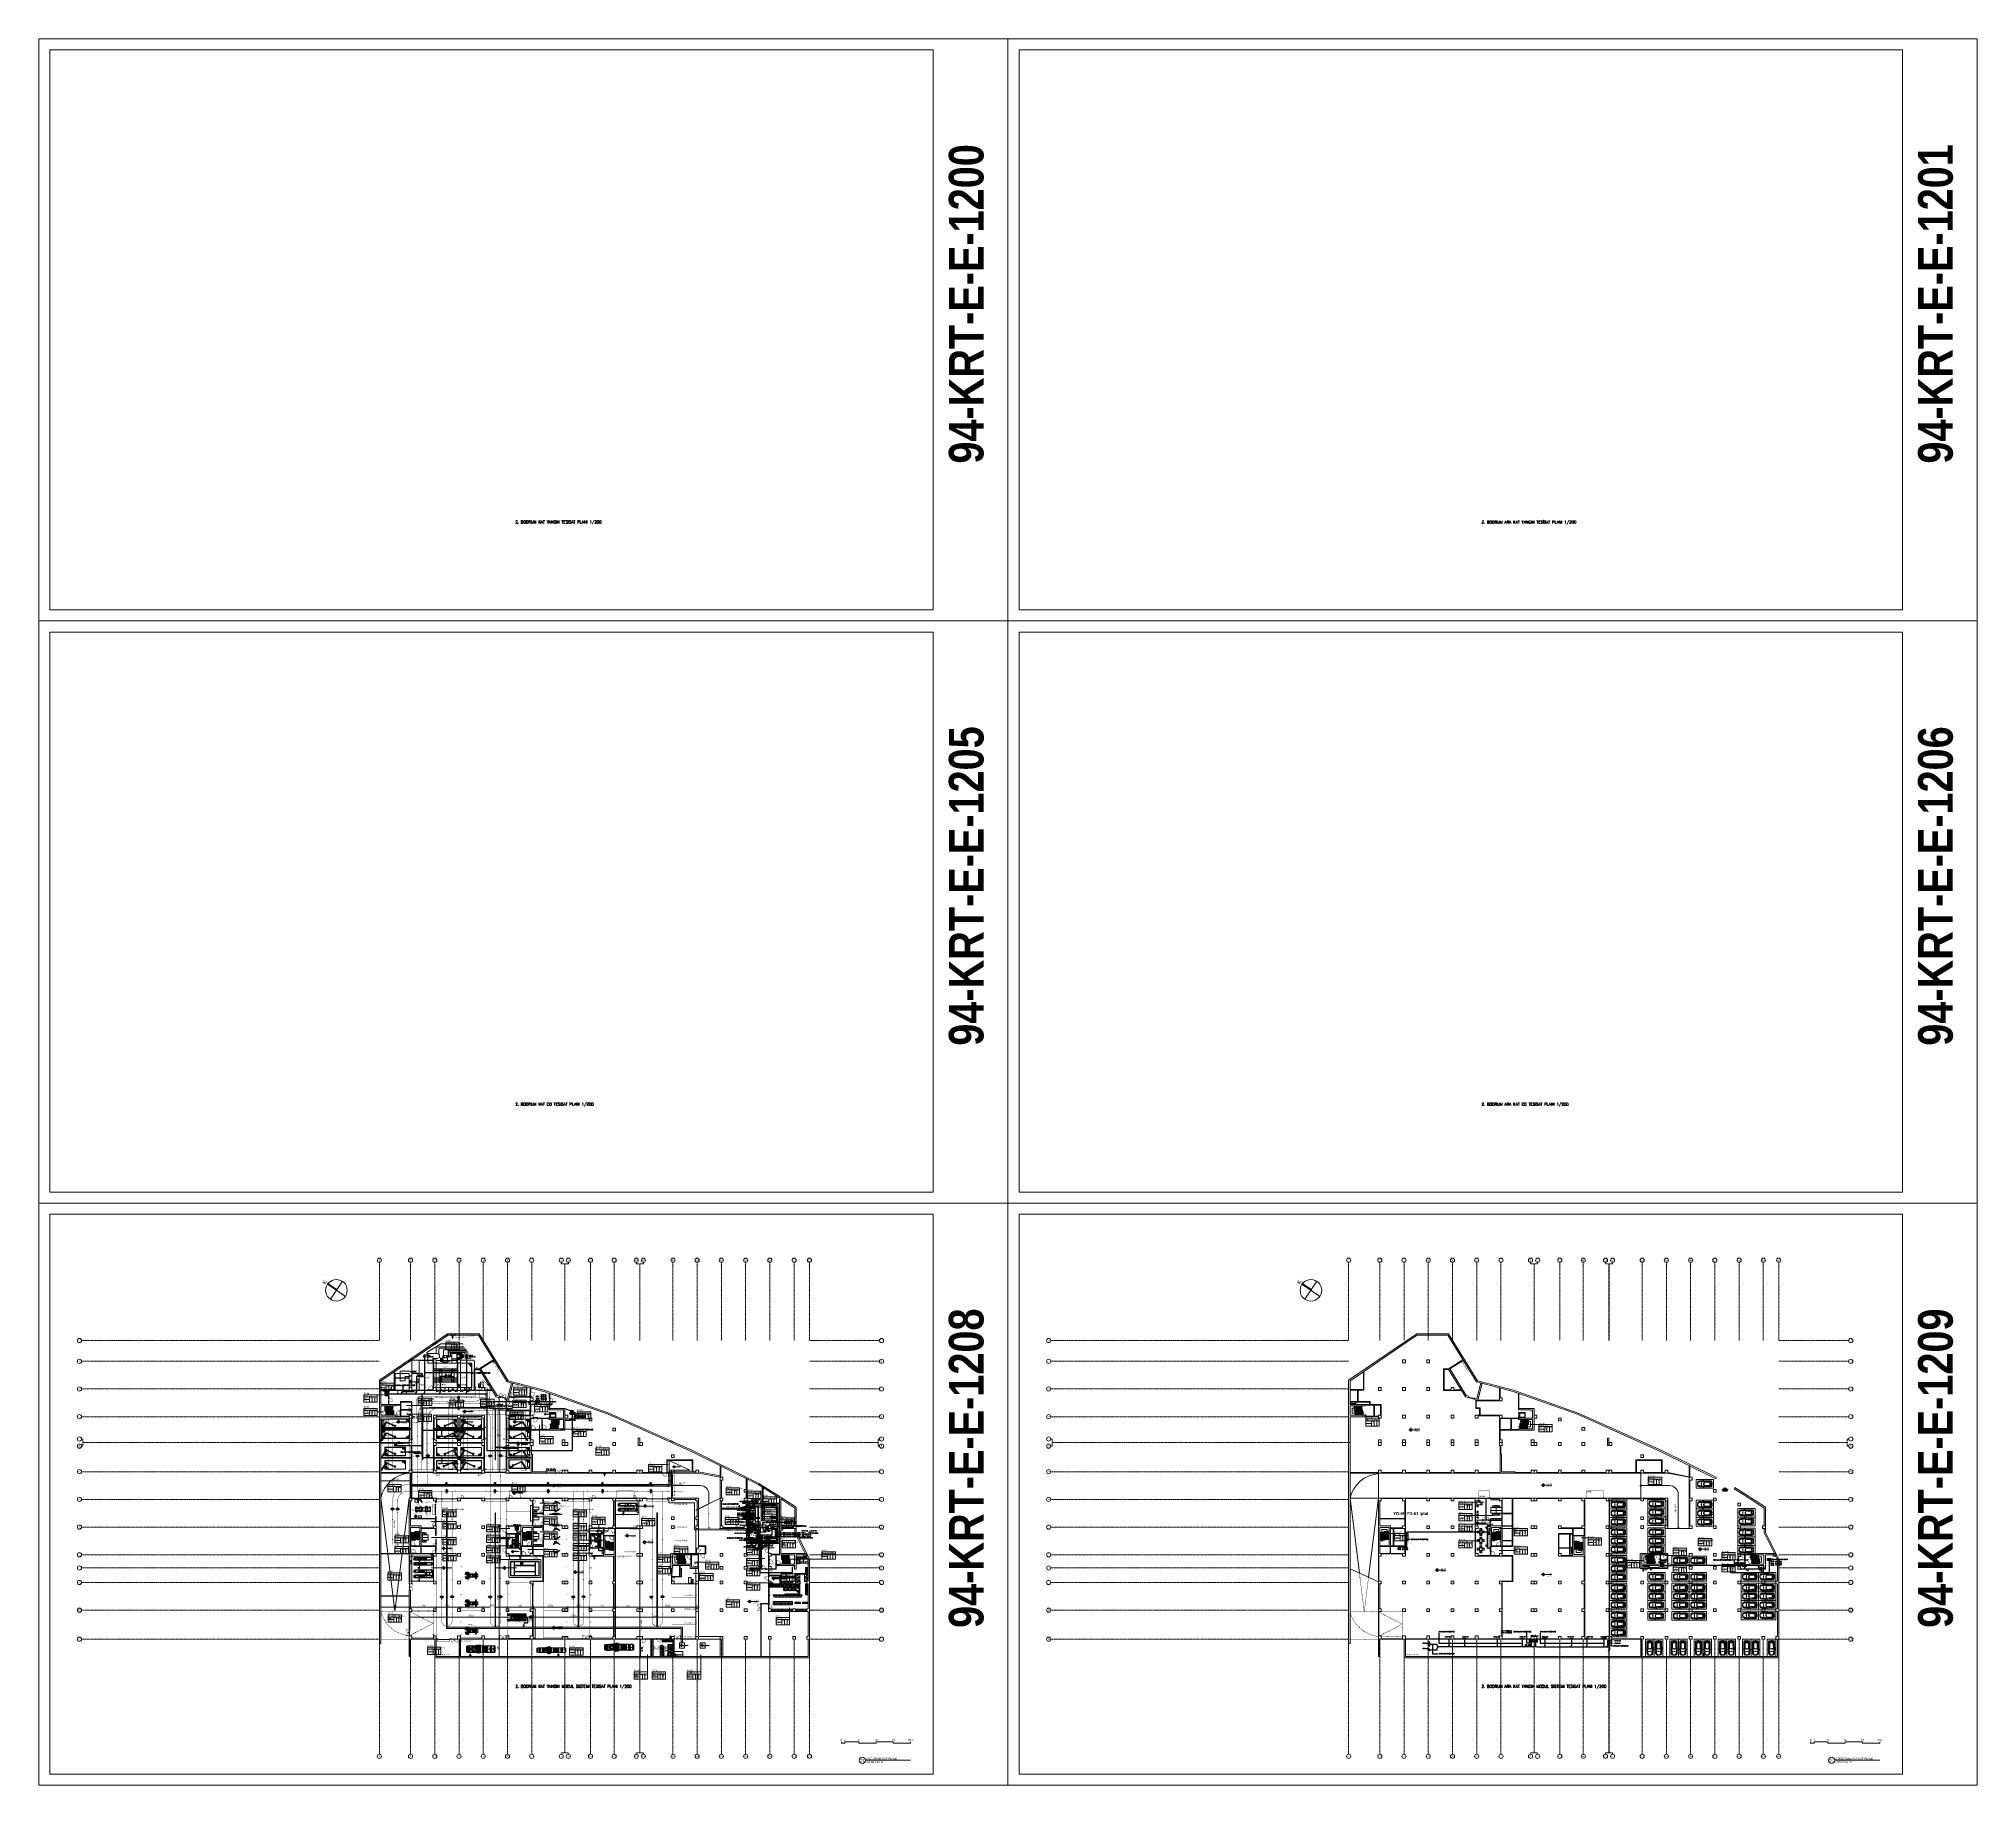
# Model space of a CAD drawing. Header units: metres. Extents: x -19121 to 152404, y -12107 to 46241.
# Drawn here: x -9841 to 46159, y -4219 to 46241 of the extents above; entities that cross this region are included whole.
import ezdxf
from ezdxf.enums import TextEntityAlignment as Align
from ezdxf.xclip import XClip

# ---------------------------------------------------------------- set-up
doc = ezdxf.new("R2010")
doc.units = ezdxf.units.M
doc.header["$LTSCALE"] = 50
doc.header["$MEASUREMENT"] = 0
doc.header["$XCLIPFRAME"] = 0
for name, pattern in [('ACAD_ISO03W100', [30, 12, -18]), ('ACAD_ISO05W100', [33, 24, -3, 0, -3, 0, -3]), ('DASHDOT', [25.4, 12.7, -6.35, 0, -6.35]), ('DASHDOT2', [0.5, 0.25, -0.125, 0, -0.125]), ('DOT2', [0.125, 0, -0.125]), ('DOT5', [0.75, 0, -0.75]), ('DUZ', [0]), ('HIDDEN', [0.375, 0.25, -0.125]), ('HIDDEN2', [4.7625, 3.175, -1.5875]), ('MITTE0050', [25.4, 15.875, -3.175, 3.175, -3.175])]:
    doc.linetypes.add(name, pattern=pattern)
doc.layers.get('0').update_dxf_attribs({"color": 9, "lineweight": 9})
for name, color, linetype, lineweight in [('00', 9, 'Continuous', 9), ('01', 9, 'Continuous', 9), ('03', 18, 'Continuous', 9), ('04', 9, 'Continuous', 9), ('05', 9, 'Continuous', 9), ('05V', 9, 'Continuous', 9), ('06B', 9, 'Continuous', 9), ('06C', 9, 'Continuous', 9), ('06C @ 1', 9, 'Continuous', 9), ('06D', 9, 'Continuous', 9), ('09', 9, 'Continuous', 9), ('10', 9, 'Continuous', 9), ('11', 9, 'Continuous', 9), ('12', 9, 'Continuous', 9), ('14', 9, 'Continuous', 9), ('15', 9, 'Continuous', 9), ('19', 9, 'Continuous', 9), ('19D', 9, 'DOT2', 9), ('20', 9, 'DOT2', 9), ('21', 9, 'Continuous', 9), ('21_mahal200', 9, 'Continuous', 9), ('24', 9, 'DASHDOT2', 9), ('25', 9, 'Continuous', 9), ('30H', 8, 'Continuous', 9), ('32-ekipman', 9, 'Continuous', 9), ('40', 9, 'Continuous', 9), ('40A', 9, 'Continuous', 9), ('bakirci ekipman', 252, 'Continuous', 9), ('bakırcı ekipman', 252, 'ACAD_ISO05W100', 9), ('E-2x54 W SIVAÜSTÜ FLUORESAN YÜKSEK TAVAN ARMATÜRÜ', 251, 'Continuous', 30), ('E-ALEV DEDEKTÖRÜ', 7, 'Continuous', 30), ('E-AYDINLATMA VE PRİZ PANOSU', 7, 'Continuous', 30), ('E-DEDEKTÖR NUMARALARI', 20, 'Continuous', 30), ('E-GAZ DEDEKTÖRÜ', 7, 'Continuous', 30), ('E-KABLO', 7, 'Continuous', 30), ('E-KUVVET PANOSU (MCC)', 7, 'Continuous', 30), ('E-MODÜL HATTI', 6, 'Continuous', 30), ('E-OK', 3, 'Continuous', 30), ('E-YAZI', 7, 'Continuous', 30), ('EQ LIST', 7, 'Continuous', 9), ('H-CIHAZ', 132, 'Continuous', 15), ('H-DAMPER', 1, 'Continuous', 15), ('Kapı', 9, 'Continuous', 9), ('KARA SIVA', 9, 'Continuous', 9), ('ST-CIHAZ', 9, 'Continuous', 9), ('T-CIHAZ', 9, 'Continuous', 9), ('TEFRİŞ', 9, 'Continuous', 9), ('Y-CIHAZ', 202, 'Continuous', 9), ('Y-CIHAZ-NO', 241, 'Continuous', 9), ('Y-DRENAJ', 251, 'HIDDEN', 9), ('Y-LEGEND', 61, 'Continuous', 9), ('Y-SPRINKLER-BORU', 251, 'Continuous', 15), ('Y-SPRINKLER-TEXT', 173, 'Continuous', 15), ('Y-TEXT', 251, 'Continuous', 15), ('Y-VANA', 3, 'Continuous', 15), ('Y-YANGINDOLABI-BORU', 251, 'HIDDEN', 15), ('YAZI', 7, 'Continuous', 9)]:
    doc.layers.add(name, color=color, linetype=linetype, lineweight=lineweight)
doc.styles.add('Arial', font='arial.ttf', dxfattribs={"height": 2.5})
doc.styles.add('CENTURY', font='GOTHIC.TTF', dxfattribs={"width": 0.8})
doc.styles.add('E-YAZI', font='txttw.shx', dxfattribs={"height": 200})
doc.styles.add('HAS100', font='GOTHIC.TTF', dxfattribs={"height": 200})
doc.styles.add('HAS50', font='GOTHIC.TTF', dxfattribs={"height": 100})
doc.styles.add('MuuM_TEXT-BOLD', font='ARIALNB.TTF')
doc.styles.add('MuuM_TEXT-ITALIC', font='ARIALNI.TTF')
doc.styles.add('MuuM_TEXT-STANDART', font='ARIALN.TTF')
doc.styles.add('ROMANS', font='romans__.ttf', dxfattribs={"width": 0.7})
doc.styles.get("Standard").update_dxf_attribs({"font": 'ARIALN.TTF'})
doc.styles.add('Y200-ARIAL', font='arial.ttf', dxfattribs={"width": 0.8})
doc.dimstyles.new('MuuM_DIM200', dxfattribs={"dimscale": 20, "dimtxt": 2, "dimasz": 1, "dimexe": 1, "dimexo": 1, "dimgap": 1, "dimtad": 1, "dimdec": 1, "dimrnd": 0.5, "dimdsep": 46, "dimtxsty": 'MuuM_TEXT-STANDART', "dimblk": 'ARCHTICK', "dimcen": 0, "dimdle": 0.15, "dimclrd": 256, "dimclre": 256, "dimclrt": 256, "dimadec": 0, "dimazin": 0, "dimtfac": 5, "dimtdec": 1, "dimtix": 1, "dimtmove": 2, "dimatfit": 3, "dimldrblk": 'DOT', "dimfxl": 3, "dimfxlon": 1, "dimtolj": 1, "dimlwd": -1, "dimlwe": -1, "dimarcsym": 0})
pattern_1 = [(225, (108840.6195, 30982.1036), (1.76776695, -1.76776695), []), (315, (108840.6195, 30982.1036), (1.76776695, 1.76776695), [])]
pattern_2 = [(180, (37871.371, -7935.1185), (-9e-16, -6.985), [5.08, -1.905]), (270, (37871.371, -7935.1185), (6.985, -1e-15), [5.08, -1.905])]
pattern_3 = [(90, (-7e-12, -8630), (-10, 6e-16), [])]
pattern_4 = [(180, (-7e-12, -8630), (-1e-15, -10), [])]
pattern_5 = [(315, (15289.3814, 43994.9985), (0.883883476, 0.883883476), [])]

# ---------------------------------------------------------------- blocks, each defined once
blk = doc.blocks.new('0_drawinglabel')
blk.add_lwpolyline([(3, 0), (46.5, 0)])
blk.add_circle((0, 0), 3)
at = {"style": 'Arial'}
blk.add_attdef('CIZIMNO', text='', height=2.5, dxfattribs=at).set_placement((0, 0), align=Align.MIDDLE)
blk.add_attdef('CIZIMADI', text='', height=2, dxfattribs=at).set_placement((3.5, 0), align=Align.BOTTOM_LEFT)
blk.add_attdef('OLCEK', text='', height=2, dxfattribs=at).set_placement((46.5, 0), align=Align.BOTTOM_RIGHT)
at = {"style": 'MuuM_TEXT-ITALIC'}
blk.add_attdef('DRAWINGNAME', text='', height=2, dxfattribs=at).set_placement((3.5, -0.6), align=Align.TOP_LEFT)
blk.add_attdef('SCALE', text='', height=2, dxfattribs=at).set_placement((46.5, -0.6), align=Align.TOP_RIGHT)
blk = doc.blocks.new('0_graphicscale')
blk.add_lwpolyline([(0, 3), (0, 0), (10, 0), (10, 3), (50, 3), (50, 0), (100, 0), (100, 3), (150, 3), (150, 0), (200, 0), (200, 3)])
at = {"style": 'MuuM_TEXT-ITALIC'}
for s, p in [('0', (0, 8.5)), ('1', (10, 8.5)), ('5', (50, 8.5)), ('10', (100, 8.5)), ('15', (150, 8.5)), ('20m', (200, 8.5))]:
    blk.add_text(s, height=6, dxfattribs=at).set_placement(p, align=Align.MIDDLE_CENTER)
blk = doc.blocks.new('A$C66886524')
h = blk.add_hatch(color=256)
h.paths.add_polyline_path([(0, 0), (10, 10), (0, 20)])
h.paths.add_polyline_path([(20, 20), (10, 10), (20, 0)])
for p, q in [((20, 0), (0, 20)), ((20, 20), (0, 0))]:
    blk.add_line(p, q)
blk.add_lwpolyline([(20, 20), (20, 0), (0, 0), (0, 20)], close=True)
blk = doc.blocks.new('A$C6544144A')
h = blk.add_hatch(color=256)
h.paths.add_polyline_path([(15, 10), (0, 20), (0, 0)])
h.paths.add_polyline_path([(30, 0), (30, 20), (15, 10)])
for p, q in [((30, 0), (0, 20)), ((30, 20), (0, 0))]:
    blk.add_line(p, q)
blk.add_lwpolyline([(30, 20), (30, 0), (0, 0), (0, 20)], close=True)
blk = doc.blocks.new('A$C3F260DA2')
for p, q in [((-3, -38), (-3, -24)), ((-3, -38), (-3, -24)), ((0, -7), (150, -7)), ((0, -16), (0, -7)), ((0, -7), (150, -7)), ((0, -16), (0, -7)), ((0, -55), (0, -46)), ((0, -55), (0, -46)), ((150, -55), (0, -55)), ((150, -55), (0, -55)), ((10, -11), (50, -11)), ((10, -11), (50, -11)), ((36, -51), (10, -51)), ((36, -51), (10, -51)), ((19, -47), (50, -47)), ((36, -54), (36, -51)), ((36, -54), (36, -51)), ((45, -54), (36, -54)), ((45, -54), (36, -54)), ((50, -51), (45, -51)), ((45, -51), (45, -54)), ((50, -51), (45, -51)), ((45, -51), (45, -54)), ((60, -16), (50, -11)), ((60, -16), (50, -11)), ((60, -46), (50, -51)), ((60, -46), (50, -51)), ((63, -40), (63, -22)), ((63, -40), (63, -22)), ((63, -27), (72, -27)), ((63, -27), (72, -27)), ((63, -35), (72, -35)), ((63, -35), (72, -35)), ((72, -38), (72, -24)), ((72, -24), (81, -24)), ((72, -38), (72, -24)), ((72, -24), (81, -24)), ((72, -38), (81, -38)), ((72, -38), (81, -38)), ((81, -15), (85, -15)), ((81, -24), (81, -15)), ((81, -15), (85, -15)), ((81, -24), (81, -15)), ((81, -38), (81, -24)), ((81, -38), (81, -24)), ((81, -38), (81, -47)), ((81, -38), (81, -47)), ((81, -47), (85, -47)), ((81, -47), (85, -47)), ((85, -15), (85, -47)), ((85, -15), (85, -47)), ((85, -27), (90, -27)), ((85, -27), (90, -27)), ((85, -35), (90, -35)), ((85, -35), (90, -35)), ((90, -15), (90, -47)), ((90, -15), (94, -15)), ((90, -15), (90, -47)), ((90, -15), (94, -15)), ((90, -47), (94, -47)), ((90, -47), (94, -47)), ((94, -15), (94, -47)), ((94, -15), (94, -47)), ((94, -27), (98, -27)), ((94, -27), (98, -27)), ((94, -35), (98, -35)), ((94, -35), (98, -35)), ((98, -24), (102, -24)), ((98, -38), (98, -24)), ((98, -24), (102, -24)), ((98, -38), (98, -24)), ((98, -38), (102, -38)), ((98, -38), (102, -38)), ((102, -24), (106, -22)), ((102, -24), (106, -22)), ((102, -38), (106, -40)), ((102, -38), (106, -40)), ((106, -22), (115, -22)), ((106, -22), (115, -22)), ((106, -40), (115, -40)), ((106, -40), (115, -40)), ((111, -40), (111, -22)), ((111, -40), (111, -22)), ((113, -40), (113, -22)), ((113, -40), (113, -22)), ((115, -22), (124, -18)), ((115, -22), (124, -18)), ((115, -27), (124, -22)), ((115, -27), (124, -22)), ((115, -37), (115, -27)), ((115, -27), (122, -27)), ((115, -37), (115, -27)), ((115, -27), (122, -27)), ((115, -36), (122, -36)), ((115, -36), (122, -36)), ((115, -37), (124, -42)), ((115, -37), (124, -42)), ((115, -40), (124, -44)), ((115, -40), (124, -44)), ((146, -15), (124, -15)), ((124, -18), (124, -15)), ((146, -15), (124, -15)), ((124, -18), (124, -15)), ((124, -18), (124, -23)), ((124, -18), (124, -23)), ((146, -18), (124, -18)), ((146, -18), (124, -18)), ((124, -39), (124, -44)), ((124, -39), (124, -44)), ((146, -44), (124, -44)), ((124, -44), (124, -47)), ((146, -44), (124, -44)), ((124, -44), (124, -47)), ((146, -47), (124, -47)), ((146, -47), (124, -47)), ((146, -18), (146, -15)), ((146, -18), (146, -15)), ((146, -44), (146, -47)), ((146, -44), (146, -47)), ((150, -7), (150, -20)), ((150, -42), (150, -55)), ((150, -42), (150, -55))]:
    blk.add_line(p, q)
at = {"color": 253}
for p, q in [((19, -51), (19, -11)), ((19, -51), (19, -11)), ((19, -16), (50, -16)), ((19, -16), (50, -16)), ((19, -22), (50, -22)), ((19, -22), (50, -22)), ((19, -28), (50, -28)), ((19, -28), (50, -28)), ((19, -34), (50, -34)), ((19, -34), (50, -34)), ((19, -40), (50, -40)), ((19, -40), (50, -40)), ((19, -47), (50, -47)), ((50, -51), (50, -11)), ((50, -51), (50, -11))]:
    blk.add_line(p, q, dxfattribs=at)
blk.add_lwpolyline([(0, -62), (150, -62), (150, 0), (0, 0)], close=True)
for radius in [13.2, 13.2, 8.97, 8.97]:
    blk.add_circle((135, -31), radius)
for centre, radius, start, end in [((10, -24), 13.2, 90, 180), ((10, -24), 13.2, 90, 180), ((10, -38), 13.2, 180, 270), ((10, -38), 13.2, 180, 270), ((57, -22), 6.18, 0, 61.9275), ((57, -22), 6.18, 0, 61.9275), ((57, -40), 6.18, 298.0725, 0), ((57, -40), 6.18, 298.0725, 0)]:
    blk.add_arc(centre, radius, start, end)
blk = doc.blocks.new('A$C0B325108')
for p, q in [((-17, 23), (-17, 0)), ((18, 23), (18, 0))]:
    blk.add_line(p, q)
blk.add_lwpolyline([(0, 0), (0, 39), (26, 39)])
blk = doc.blocks.new('A$C534F1FFE')
at = {"linetype": 'Continuous'}
for p, q in [((12, 35), (-12, 35)), ((-12, 17), (0, 35)), ((12, 17), (-12, 17)), ((0, 35), (12, 17))]:
    blk.add_line(p, q, dxfattribs=at)
blk.add_lwpolyline([(-12, 17), (12, -17), (-12, -17), (12, 17)], close=True, dxfattribs=at)
blk = doc.blocks.new('A$C7E5C2832')
for p, q in [((-0.06, 0.33), (0, 0.22)), ((0.06, 0.33), (-0.06, 0.33)), ((-0.06, 0.11), (0, 0.22)), ((0.06, 0.11), (-0.06, 0.11)), ((0, 0.33), (0, 0.49)), ((0, 0.22), (0.06, 0.33)), ((0, 0.22), (0.06, 0.11)), ((0, 0.22), (0.12, 0.22)), ((0, 0), (0, 0.11)), ((0.12, 0.22), (0.12, 0.09))]:
    blk.add_line(p, q)
blk.add_circle((0, 0.64), 0.15)
at = {"style": 'ROMANS', "text_generation_flag": 4, "width": 0.7}
blk.add_text('M', height=0.153, rotation=180, dxfattribs=at).set_placement((0.06, 0.55))
blk = doc.blocks.new('A$C6A667673')
for p, q in [((6, 21), (-6, 21)), ((0, 0), (0, 28))]:
    blk.add_line(p, q)
blk.add_lwpolyline([(12, 10), (-12, -10), (-13, 10), (13, -10)], close=True)
blk = doc.blocks.new('A$C26A76201')
at = {"layer": 'Y-VANA'}
blk.add_blockref('A$C6A667673', (0, -14), dxfattribs=at)
blk = doc.blocks.new('A$C09612243')
at = {"xscale": 0.8000000000001818, "yscale": 0.8000000000001818, "zscale": 0.8000000000001818}
blk.add_blockref('A$C26A76201', (10, 11), dxfattribs=at)
blk = doc.blocks.new('A$C3DDA2012')
at = {"xscale": 2.400000000001455, "yscale": 2.400000000001455, "zscale": 2.400000000001455}
blk.add_blockref('A$C09612243', (0, 19), dxfattribs=at)
blk = doc.blocks.new('A$C66241EC0')
at = {"linetype": 'Continuous'}
for p, q in [((200, -66), (0, 67)), ((0, 67), (0, -66)), ((200, 67), (200, -66))]:
    blk.add_line(p, q, dxfattribs=at)
blk = doc.blocks.new('K')
blk.add_lwpolyline([(0, 12), (-20, 12), (-20, -7)])
blk.add_lwpolyline([(9, 25), (-9, 25), (9, 0), (-9, 0)], close=True)
blk = doc.blocks.new('A$C75B759AB')
for p, q in [((4, 51), (-7, 40)), ((4, 51), (-2, 48)), ((0, 31), (0, 21)), ((0, 6), (0, -6)), ((4, 51), (1, 45))]:
    blk.add_line(p, q)
blk.add_circle((0, 45), 14.1)
blk.add_arc((0, 45), 8.25, 307.85066, 180)
at = {"xscale": -0.6000000000058208, "yscale": 0.5999999999985448, "zscale": 0.6}
blk.add_blockref('K', (0, 6), dxfattribs=at)
blk = doc.blocks.new('reılfvana')
at = {"linetype": 'Continuous'}
for p, q in [((0, 40), (-11, 21)), ((-11, 21), (11, 21)), ((6, 51), (-6, 51)), ((5, 55), (-5, 55)), ((4, 58), (-4, 58)), ((0, 62), (0, 40)), ((19, 51), (0, 40)), ((0, 40), (19, 29)), ((11, 21), (0, 40)), ((0, 21), (0, 0)), ((19, 29), (19, 51))]:
    blk.add_line(p, q, dxfattribs=at)
blk = doc.blocks.new('10_ALEV DEDEKTÖRÜ')
at = {"layer": 'E-ALEV DEDEKTÖRÜ', "color": 4}
blk.add_lwpolyline([(41, -36), (0, 36), (-41, -36)], close=True, dxfattribs=at)
at = {"layer": 'E-ALEV DEDEKTÖRÜ', "color": 3, "style": 'E-YAZI'}
blk.add_text('A', height=27.2, dxfattribs=at).set_placement((0, -12), align=Align.MIDDLE)
blk = doc.blocks.new('E-MODUL PANOLARI')
at = {"layer": 'E-KABLO', "color": 1}
blk.add_lwpolyline([(-49, 67), (49, 67), (49, 0), (-49, 0)], close=True, dxfattribs=at)
at = {"layer": 'E-KABLO', "color": 1, "style": 'E-YAZI', "width": 0.8}
blk.add_text('MP', height=40, dxfattribs=at).set_placement((-23, 10))
blk = doc.blocks.new('*U238')
at = {"layer": 'E-OK', "color": 3, "linetype": 'Continuous'}
blk.add_line((-98, -98), (0, 0), dxfattribs=at)
at = {"layer": 'E-OK', "color": 4, "linetype": 'Continuous', "const_width": 30}
blk.add_lwpolyline([(-15, 0, 1), (15, 0, 1)], format="xyb", close=True, dxfattribs=at)
at = {"layer": 'E-OK', "color": 3, "linetype": 'Continuous'}
blk.add_solid([(-84, -112), (-112, -84), (-183, -183)], dxfattribs=at)
blk = doc.blocks.new('*U239')
at = {"layer": 'E-OK', "color": 3, "linetype": 'Continuous'}
blk.add_line((85, 85), (172, 172), dxfattribs=at)
at = {"layer": 'E-OK', "color": 4, "linetype": 'Continuous', "const_width": 30}
blk.add_lwpolyline([(-15, 0, 1), (15, 0, 1)], format="xyb", close=True, dxfattribs=at)
at = {"layer": 'E-OK', "color": 3, "linetype": 'Continuous'}
blk.add_solid([(99, 71), (71, 99), (0, 0)], dxfattribs=at)
blk = doc.blocks.new('A$C324859F2')
at = {"color": 3}
blk.add_circle((0, 0), 210, dxfattribs=at)
at = {"color": 3, "width": 0.6}
blk.add_attdef('TEXT1', text='', height=200, dxfattribs=at).set_placement((0, -97), align=Align.CENTER)
blk = doc.blocks.new('100_KUVVET PANOSU (MCC)')
at = {"layer": 'E-KUVVET PANOSU (MCC)', "color": 4}
for p, q in [((-3.1, 3.9), (3.1, 3.9)), ((-3.1, 0), (-3.1, 3.9)), ((3.1, 0), (-3.1, 0)), ((3.1, 3.9), (3.1, 0))]:
    blk.add_line(p, q, dxfattribs=at)
blk.add_solid([(-3.1, 3.9), (3.1, 3.9), (-3.1, 0), (3.1, 0)], dxfattribs=at)
blk = doc.blocks.new('100_GAZ DEDEKTÖRÜ 085')
at = {"layer": 'E-GAZ DEDEKTÖRÜ', "color": 4}
blk.add_lwpolyline([(2.1, 0), (0, 3.6), (-2.1, 0)], close=True, dxfattribs=at)
at = {"layer": 'E-GAZ DEDEKTÖRÜ', "color": 3, "style": 'E-YAZI'}
blk.add_text('G', height=1.36, dxfattribs=at).set_placement((0, 1.2), align=Align.MIDDLE)
blk = doc.blocks.new('A$C59E826CC')
h = blk.add_hatch(color=256)
h.paths.add_polyline_path([(500, 100), (1000, 0), (1000, 200)])
h.paths.add_polyline_path([(0, 200), (0, 0), (500, 100)])
for p, q in [((1000, 0), (0, 200)), ((1000, 200), (0, 0))]:
    blk.add_line(p, q)
blk.add_lwpolyline([(1000, 200), (1000, 0), (0, 0), (0, 200)], close=True)
blk = doc.blocks.new('0_aks')
at = {"linetype": 'Continuous'}
blk.add_circle((0, 0), 3, dxfattribs=at)
at = {"style": 'Arial'}
blk.add_attdef('AKS', text='', height=2, dxfattribs=at).set_placement((0, 0), align=Align.MIDDLE_CENTER)
blk = doc.blocks.new('p-akslar_yeni')
at = {"layer": '24'}
for points in [[(6415, 2315), (6415, 55)], [(7315, 2315), (7315, 55)], [(8015, 2315), (8015, 55)], [(8715, 2315), (8715, 55)], [(9415, 2315), (9415, 55)], [(10115, 2315), (10115, 55)], [(10815, 2315), (10815, 55)], [(11670, 2315), (11670, 2275), (11770, 2275), (11770, 55)], [(11875, 2315), (11875, 2275), (11775, 2275), (11775, 55)], [(12515, 2315), (12515, 2315), (12515, 55)], [(13195, 2315), (13195, 55)], [(13835, 2315), (13835, 2275), (13935, 2275), (13935, 55)], [(14040, 2315), (14040, 2275), (13940, 2275), (13940, 55)], [(14895, 2315), (14895, 55)], [(15595, 2315), (15595, 55)], [(16295, 2315), (16295, 55)], [(16995, 2315), (16995, 55)], [(17695, 2315), (17695, 55)], [(18395, 2315), (18395, 55)], [(18840, 2315), (18840, 55)], [(-2190, 55), (6415, 55)], [(18840, 55), (20861, 55)], [(-2190, -545), (6415, -545)], [(18840, -545), (20861, -545)], [(-2190, -1345), (6415, -1345)], [(18840, -1345), (20861, -1345)], [(-2190, -2145), (6415, -2145)], [(18840, -2145), (20861, -2145)], [(-2190, -2790), (-2150, -2790), (-2150, -2890), (6415, -2890)], [(20821, -2890), (20821, -2790), (20861, -2790)], [(-2190, -2995), (-2150, -2995), (-2150, -2895), (6415, -2895)], [(18840, -2890), (20821, -2890)], [(18840, -2895), (20821, -2895)], [(20821, -2895), (20821, -2995), (20861, -2995)], [(-2190, -3735), (6415, -3735)], [(18840, -3735), (20861, -3735)], [(-2190, -4535), (6415, -4535)], [(18840, -4535), (20861, -4535)], [(-2190, -5335), (6415, -5335)], [(18840, -5335), (20861, -5335)], [(-2190, -6135), (6415, -6135)], [(18840, -6135), (20861, -6135)], [(-2190, -6515), (6415, -6515)], [(18840, -6515), (20861, -6515)], [(-2190, -6935), (6415, -6935)], [(18840, -6935), (20861, -6935)], [(-2190, -7735), (6415, -7735)], [(18840, -7735), (20861, -7735)], [(-2190, -8575), (6415, -8575)], [(6415, -8575), (6415, -11897)], [(7315, -8575), (7315, -11897)], [(8015, -8575), (8015, -11897)], [(8715, -8575), (8715, -11897)], [(9415, -8575), (9415, -11897)], [(10115, -8575), (10115, -11897)], [(10815, -8575), (10815, -11897)], [(11770, -8575), (11770, -11857)], [(11775, -8575), (11775, -11857)], [(12515, -8575), (12515, -11897)], [(13195, -8575), (13195, -11897)], [(13935, -8575), (13935, -11855), (13835, -11855), (13835, -11897)], [(13940, -8575), (13940, -11855), (14040, -11855), (14040, -11897)], [(14895, -8575), (14895, -11897)], [(15595, -8575), (15595, -11897)], [(16295, -8575), (16295, -11897)], [(16995, -8575), (16995, -11897)], [(17695, -8575), (17695, -11897)], [(18395, -8575), (18395, -11897)], [(18840, -8575), (20861, -8575)], [(18840, -8575), (18840, -11897)], [(11770, -11857), (11670, -11857), (11670, -11897)], [(11775, -11857), (11875, -11857), (11875, -11897)]]:
    blk.add_lwpolyline(points, dxfattribs=at)
at = {"layer": '21', "xscale": 20, "yscale": 20, "zscale": 20}
for p, values in [((6415, 2375), {'AKS': '1'}), ((7315, 2375), {'AKS': '2'}), ((8015, 2375), {'AKS': '3'}), ((8715, 2375), {'AKS': '4'}), ((9415, 2375), {'AKS': '5'}), ((10115, 2375), {'AKS': '6'}), ((10815, 2375), {'AKS': '7'}), ((11670, 2375), {'AKS': '8'}), ((11875, 2375), {'AKS': '9'}), ((12515, 2375), {'AKS': '10'}), ((13195, 2375), {'AKS': '11'}), ((13835, 2375), {'AKS': '12'}), ((14040, 2375), {'AKS': '13'}), ((14895, 2375), {'AKS': '14'}), ((15595, 2375), {'AKS': '15'}), ((16295, 2375), {'AKS': '16'}), ((16995, 2375), {'AKS': '17'}), ((17695, 2375), {'AKS': '18'}), ((18395, 2375), {'AKS': '19'}), ((18840, 2375), {'AKS': '20'}), ((-2250, 55), {'AKS': 'A'}), ((20921, 55), {'AKS': 'A'}), ((-2250, -545), {'AKS': 'B'}), ((20921, -545), {'AKS': 'B'}), ((-2250, -1345), {'AKS': 'C'}), ((20921, -1345), {'AKS': 'C'}), ((-2250, -2145), {'AKS': 'D'}), ((20921, -2145), {'AKS': 'D'}), ((-2250, -2790), {'AKS': 'E'}), ((20921, -2790), {'AKS': 'E'}), ((-2250, -2995), {'AKS': 'F'}), ((20921, -2995), {'AKS': 'F'}), ((-2250, -3735), {'AKS': 'G'}), ((20921, -3735), {'AKS': 'G'}), ((-2250, -4535), {'AKS': 'H'}), ((20921, -4535), {'AKS': 'H'}), ((-2250, -5335), {'AKS': 'I'}), ((20921, -5335), {'AKS': 'I'}), ((-2250, -6135), {'AKS': 'J'}), ((20921, -6135), {'AKS': 'J'}), ((-2250, -6515), {'AKS': 'K'}), ((20921, -6515), {'AKS': 'K'}), ((-2250, -6935), {'AKS': 'L'}), ((20921, -6935), {'AKS': 'L'}), ((-2250, -7735), {'AKS': 'M'}), ((20921, -7735), {'AKS': 'M'}), ((-2250, -8575), {'AKS': 'N'}), ((20921, -8575), {'AKS': 'N'}), ((6415, -11957), {'AKS': '1'}), ((7315, -11957), {'AKS': '2'}), ((8015, -11957), {'AKS': '3'}), ((8715, -11957), {'AKS': '4'}), ((9415, -11957), {'AKS': '5'}), ((10115, -11957), {'AKS': '6'}), ((10815, -11957), {'AKS': '7'}), ((11670, -11957), {'AKS': '8'}), ((11875, -11957), {'AKS': '9'}), ((12515, -11957), {'AKS': '10'}), ((13195, -11957), {'AKS': '11'}), ((13835, -11957), {'AKS': '12'}), ((14040, -11957), {'AKS': '13'}), ((14895, -11957), {'AKS': '14'}), ((15595, -11957), {'AKS': '15'}), ((16295, -11957), {'AKS': '16'}), ((16995, -11957), {'AKS': '17'}), ((17695, -11957), {'AKS': '18'}), ((18395, -11957), {'AKS': '19'}), ((18840, -11957), {'AKS': '20'})]:
    blk.add_blockref('0_aks', p, dxfattribs=at).add_auto_attribs(values)
blk = doc.blocks.new('0_northarrow')
blk.add_hatch(color=256).paths.add_polyline_path([(0, 6.25), (0.5, 6.25), (0.5, 0), (0, 0)])
for points in [[(6.25, 0), (-6.25, 0)], [(0, 6.25), (0, -6.25), (0, -3.125)]]:
    blk.add_lwpolyline(points)
blk.add_lwpolyline([(0, 6.25), (0.5, 6.25), (0.5, 0), (0, 0)], close=True)
blk.add_circle((0, 0), 6.25)
at = {"style": 'MuuM_TEXT-STANDART'}
blk.add_attdef('YON', text='', height=2.5, dxfattribs=at).set_placement((0.25, 6.25), align=Align.BOTTOM_CENTER)
blk = doc.blocks.new('p-kolon_80x80')
blk.add_lwpolyline([(-40, -40), (40, -40), (40, 40), (-40, 40)], close=True)
blk = doc.blocks.new('2.bod.sitatik')
at = {"layer": '01', "linetype": 'Continuous', "lineweight": -3}
for p, q in [((1966, 192), (1966, 152)), ((2066, 192), (2066, 152)), ((2173, 192), (2173, 152)), ((824, -583), (907, -527)), ((847, -616), (929, -560)), ((907, -527), (929, -560)), ((1559, -84), (1641, -28)), ((1559, -84), (1581, -117)), ((1581, -117), (1664, -61)), ((1641, -28), (1664, -61)), ((824, -583), (847, -616)), ((0, -1142), (40, -1142)), ((0, -1242), (40, -1242)), ((0, -1350), (40, -1350)), ((0, -1450), (40, -1450)), ((0, -2845), (0, -2945)), ((0, -2945), (40, -2945)), ((40, -2845), (40, -2945)), ((8399, -2890), (8490, -2930))]:
    blk.add_line(p, q, dxfattribs=at)
at = {"layer": '01'}
for points in [[(12364, -6190), (12425, -6313), (12425, -8630), (12345, -8630), (12345, -8550), (12385, -8550), (12385, -8550), (12385, -7830), (12345, -7830), (12345, -7750), (12385, -7750), (12385, -7030), (12385, -7030), (12345, -7030), (12345, -6950), (12385, -6950), (12385, -6950), (12385, -6323), (12319, -6190), (12040, -6190), (12040, -6610), (11990, -6610), (11990, -6500), (11600, -6500), (11600, -6500), (11560, -6500), (11560, -6460), (11990, -6460), (11990, -6190), (11560, -6190), (11560, -4550), (11421, -4460), (10945, -4164), (9032, -3217), (6613, -2132), (4752, -1475), (3695, -1194), (2864, 154), (1981, 154), (1695, -40), (1695, -40), (60, -1150), (40, -1164), (40, -1188), (40, -1370), (40, -1370), (40, -1430), (40, -1430), (40, -1850), (470, -1850), (470, -1890), (40, -1890), (40, -2160), (470, -2160), (470, -2200), (40, -2200), (40, -2200), (40, -2200), (40, -2945), (0, -2945), (0, -1143), (1969, 194), (2886, 194), (3720, -1160), (4764, -1437), (6628, -2095), (9049, -3181), (10965, -4129), (11443, -4426), (12040, -4819), (12040, -5350), (12000, -5350), (12000, -4840), (11600, -4577), (11600, -5405), (11960, -5405), (11960, -5430), (11600, -5430), (11600, -6150), (12300, -6150), (12000, -5553), (12000, -5430), (12040, -5430), (12040, -5543), (12364, -6190)], [(3324, -593), (3273, -625), (3252, -591), (3303, -559)], [(2912, -800), (3399, -1592), (3465, -1609), (3455, -1648), (3374, -1626), (2878, -821), (2912, -800)], [(3639, -1655), (3701, -1671), (3819, -1227), (3858, -1238), (3730, -1720), (3629, -1693)], [(4905, -1960), (5355, -1960), (5355, -2240), (5355, -2240), (5355, -2590), (4905, -2590), (4905, -2550), (5315, -2550), (5315, -2280), (4905, -2280), (4905, -2240), (5315, -2240), (5315, -2000), (4905, -2000), (4905, -1960)], [(40, -8750), (0, -8750), (0, -2950), (40, -2950), (40, -8710), (40, -8710)], [(4815, -3790), (4420, -3790), (4420, -3280), (4380, -3280), (4380, -3830), (4815, -3830)], [(7520, -3030), (7480, -3030), (7480, -2824), (7520, -2824)], [(9140, -3830), (8520, -3830), (8520, -3790), (9140, -3790)], [(9220, -3830), (9840, -3950), (9840, -3909), (9220, -3789)], [(9840, -3950), (9865, -3950), (9865, -3629), (9840, -3617)], [(9840, -4550), (9880, -4550), (9880, -4030), (9840, -4030)], [(10595, -4845), (10595, -4630), (10620, -4630), (10620, -4700), (11059, -4700), (11059, -4234), (11084, -4250), (11084, -4700), (11560, -4700), (11560, -4725), (10620, -4725), (10620, -5350), (10595, -5350), (10595, -4870), (9880, -4870), (9880, -5350), (9840, -5350), (9840, -4630), (9880, -4630), (9880, -4845)], [(10595, -4550), (10620, -4550), (10620, -4003), (10595, -3990)], [(860, -6150), (900, -6150), (900, -6150), (900, -6150), (900, -5400), (1170, -5400), (1170, -5950), (1170, -5950), (1170, -5950), (1210, -5950), (1210, -5350), (900, -5350), (900, -4630), (860, -4630)], [(9140, -4590), (8520, -4590), (8520, -4550), (9140, -4550)], [(9180, -5090), (9220, -5090), (9220, -4630), (9180, -4630)], [(9180, -5350), (9220, -5350), (9220, -5170), (9180, -5170)], [(10540, -5430), (9920, -5430), (9920, -5405), (10540, -5405)], [(860, -7750), (860, -7210), (900, -7210), (900, -7750)], [(860, -8630), (940, -8630), (940, -8530), (860, -8530)], [(1560, -8630), (1640, -8630), (1640, -8530), (1560, -8530)], [(2260, -8630), (2340, -8630), (2340, -8530), (2260, -8530)], [(2960, -8630), (3040, -8630), (3040, -8530), (2960, -8530)], [(3660, -8630), (3740, -8630), (3740, -8530), (3660, -8530)], [(4360, -8630), (4440, -8630), (4440, -8530), (4360, -8530)], [(5275, -8630), (5355, -8630), (5355, -8550), (5275, -8550)], [(5360, -8630), (5440, -8630), (5440, -8550), (5360, -8550)], [(6060, -8630), (6140, -8630), (6140, -8550), (6060, -8550)], [(6740, -8630), (6820, -8630), (6820, -8550), (6740, -8550)], [(7440, -8630), (7520, -8630), (7520, -8550), (7440, -8550)], [(7525, -8630), (7605, -8630), (7605, -8550), (7525, -8550)], [(8440, -8630), (8520, -8630), (8520, -8550), (8440, -8550)], [(9140, -8630), (9220, -8630), (9220, -8550), (9140, -8550)], [(9840, -8630), (9920, -8630), (9920, -8550), (9840, -8550)], [(10540, -8630), (10620, -8630), (10620, -8550), (10540, -8550)], [(11240, -8630), (11320, -8630), (11320, -8550), (11240, -8550)], [(11940, -8630), (12020, -8630), (12020, -8550), (11940, -8550)]]:
    blk.add_lwpolyline(points, close=True, dxfattribs=at)
for points in [[(4130, -5950), (4130, -5950), (4130, -5950), (4130, -5400), (4400, -5400), (4400, -5950), (4400, -5950), (4400, -5950), (4440, -5950), (4440, -5350), (4090, -5350), (4090, -5950), (4130, -5950)], [(6510, -5630), (6510, -5630), (6510, -5630), (6510, -6180), (6780, -6180), (6780, -5765), (6780, -5765), (6780, -5630), (6820, -5630), (6820, -6230), (6470, -6230), (6470, -5630), (6510, -5630)], [(8420, -6500), (8420, -6500), (8420, -6460), (8420, -6150), (9220, -6150), (9220, -6190), (8470, -6190), (8470, -6460), (9015, -6460), (9015, -6545), (9220, -6545), (9220, -6585), (8975, -6585), (8975, -6500), (8470, -6500), (8470, -6585), (8420, -6585), (8420, -6500)]]:
    blk.add_lwpolyline(points, dxfattribs=at)
for p in [(1600, -600), (2300, -600), (900, -1400), (1600, -1400), (2300, -1400), (3000, -1400), (4400, -1700), (900, -2200), (1600, -2200), (2300, -2200), (3000, -2200), (3700, -2200), (4400, -2200), (5400, -2200), (6100, -2280), (6780, -2570), (900, -2905), (900, -2990), (1600, -2905), (1600, -2990), (2300, -2905), (2300, -2990), (3000, -2905), (3000, -2990), (3700, -2905), (3700, -2990), (4400, -2905), (4400, -2990), (5315, -2905), (5315, -2990), (5400, -2990), (6100, -2990), (6780, -2990), (7565, -2990), (8480, -3340), (900, -3790), (1600, -3790), (2300, -3790), (3000, -3790), (3700, -3790), (5315, -3790), (5400, -3790), (6100, -3790), (6780, -3790), (7480, -3790), (7565, -3790), (8480, -3790), (9180, -3790), (9880, -3990), (10580, -4340), (900, -4590), (1600, -4590), (2300, -4590), (3000, -4590), (3700, -4590), (4400, -4590), (5315, -4590), (5400, -4590), (6100, -4590), (6780, -4590), (7480, -4590), (7565, -4590), (8480, -4590), (9180, -4590), (9880, -4590), (10580, -4590), (11280, -4740), (1600, -5390), (2300, -5390), (3000, -5390), (3700, -5390), (5315, -5390), (5400, -5390), (6100, -5390), (7480, -5390), (7565, -5390), (8480, -5130), (8480, -5390), (9180, -5130), (9180, -5390), (9880, -5390), (10580, -5390), (11280, -5390), (12000, -5390), (900, -6190), (1600, -6190), (2300, -6190), (3000, -6190), (3700, -6190), (4400, -6190), (5315, -6190), (5400, -6190), (6100, -6190), (7480, -6190), (7565, -6190), (9880, -6190), (10580, -6190), (11280, -6190), (12304, -6190), (9880, -6570), (10580, -6570), (11280, -6570), (900, -6990), (1600, -6990), (2300, -6990), (3000, -6990), (3700, -6990), (4400, -6990), (5315, -6990), (5400, -6990), (6100, -6990), (6780, -6990), (7480, -6990), (7565, -6990), (8480, -6990), (9180, -6990), (9880, -6990), (10580, -6990), (11280, -6990), (11980, -6990), (900, -7790), (1600, -7790), (2300, -7790), (3000, -7790), (3700, -7790), (4400, -7790), (5315, -7790), (5400, -7790), (6100, -7790), (6780, -7790), (7480, -7790), (7565, -7790), (8480, -7790), (9180, -7790), (9880, -7790), (10580, -7790), (11280, -7790), (11980, -7790)]:
    blk.add_blockref('p-kolon_80x80', p, dxfattribs=at)
at = {"layer": '01', "xscale": -1, "rotation": 180}
blk.add_blockref('p-kolon_80x80', (6780, -5390), dxfattribs=at)
blk = doc.blocks.new('_ArchTick')
at = {"color": 0, "linetype": 'ByBlock', "const_width": 0.15}
blk.add_lwpolyline([(-0.5, -0.5), (0.5, 0.5)], dxfattribs=at)
blk = doc.blocks.new('*D429')
at = {"layer": '25', "transparency": 16777216}
for p, q in [((3515, -26329), (3435, -26329)), ((3455, -28499), (3455, -26326)), ((3515, -28496), (3435, -28496))]:
    blk.add_line(p, q, dxfattribs=at)
at = {"layer": '25', "transparency": 16777216, "xscale": 20, "yscale": 20, "zscale": 20}
for p, rotation in [((3455, -26329), 90), ((3455, -28496), 270)]:
    blk.add_blockref('_ArchTick', p, dxfattribs=dict(at, rotation=rotation))
at = {"layer": '25', "transparency": 16777216, "insert": (3414, -27412), "char_height": 40, "attachment_point": 5, "rotation": 90, "style": 'MuuM_TEXT-STANDART'}
blk.add_mtext('\\A1;2167', dxfattribs=at)
blk = doc.blocks.new('_Dot')
at = {"color": 0, "linetype": 'ByBlock', "lineweight": -2}
blk.add_line((-0.5, 0), (-1, 0), dxfattribs=at)
at = {"color": 0, "linetype": 'ByBlock', "const_width": 0.5}
blk.add_lwpolyline([(-0.25, 0, 1), (0.25, 0, 1)], format="xyb", close=True, dxfattribs=at)
blk = doc.blocks.new('*D430')
at = {"layer": '25', "transparency": 16777216}
for p, q in [((3515, -30031), (3435, -30031)), ((3455, -30028), (3455, -30464)), ((3455, -30914), (3455, -30576)), ((3515, -30911), (3435, -30911))]:
    blk.add_line(p, q, dxfattribs=at)
at = {"layer": '25', "transparency": 16777216, "xscale": 20, "yscale": 20, "zscale": 20}
for p, rotation in [((3455, -30031), 90), ((3455, -30911), 270)]:
    blk.add_blockref('_ArchTick', p, dxfattribs=dict(at, rotation=rotation))
at = {"layer": '25', "transparency": 16777216, "insert": (3415, -30520), "char_height": 40, "attachment_point": 5, "rotation": 90, "style": 'MuuM_TEXT-STANDART'}
blk.add_mtext('\\A1;880', dxfattribs=at)
blk = doc.blocks.new('p-işyeri')
at = {"color": 0, "const_width": 2}
blk.add_lwpolyline([(200, 0), (200, 700), (-200, 700), (-200, 0)], close=True, dxfattribs=at)
blk = doc.blocks.new('*U19')
at = {"ltscale": 15}
for p, q in [((-25, 1), (-26, 0)), ((-25, -1), (-26, 0)), ((-23, 1), (-25, 1)), ((-23, 1), (-23, -2)), ((-21, -3), (-18, 3)), ((-21, -3), (-18, 3)), ((-20, -3), (-17, 3)), ((-20, -3), (-16, 3)), ((-18, -3), (-15, 3)), ((-18, -3), (-15, 3)), ((-18, 1), (-18, 2)), ((-17, -3), (-14, 3)), ((-17, -3), (-13, 3)), ((-17, 1), (-17, 2)), ((-15, -3), (-12, 3)), ((-15, -3), (-12, 3)), ((-15, 1), (-15, 2)), ((-14, -3), (-11, 3)), ((-14, -3), (-10, 3)), ((-14, 1), (-14, 2)), ((-12, -3), (-9, 3)), ((-12, -3), (-9, 3)), ((-12, 1), (-12, 2)), ((-11, -3), (-8, 3)), ((-11, -3), (-7, 3)), ((-11, 1), (-11, 2)), ((-9, -3), (-6, 3)), ((-9, -3), (-6, 3)), ((-9, 1), (-9, 2)), ((-8, -3), (-4, 3)), ((-8, -3), (-5, 3)), ((-8, 1), (-8, 2)), ((-6, -3), (-3, 3)), ((-6, -3), (-3, 3)), ((-6, 1), (-6, 2)), ((-5, -3), (-1, 3)), ((-5, -3), (-2, 3)), ((-5, 1), (-5, 2)), ((-3, 1), (-3, 2)), ((0, 4), (-2, 1)), ((-2, 1), (-2, 2)), ((0, 0), (-1, 0)), ((-25, -1), (-23, -2)), ((-9, -2), (-23, -2)), ((-21, -3), (-21, -2)), ((-20, -3), (-19, -2)), ((-20, -2), (-19, -2)), ((-19, -2), (-18, -2)), ((-18, -3), (-18, -2)), ((-17, -3), (-16, -2)), ((-17, -2), (-16, -2)), ((-16, -2), (-15, -2)), ((-15, -3), (-15, -2)), ((-14, -3), (-13, -2)), ((-14, -2), (-13, -2)), ((-13, -2), (-12, -2)), ((-12, -3), (-12, -2)), ((-11, -3), (-10, -2)), ((-11, -2), (-10, -2)), ((-10, -2), (-9, -2)), ((-9, -3), (-9, -2)), ((-8, -2), (-7, -2)), ((-8, -3), (-7, -2)), ((-7, -2), (-6, -2)), ((-6, -3), (-6, -2)), ((-5, -2), (-4, -2)), ((-5, -3), (-4, -2)), ((-4, -2), (-2, -2)), ((0, -4), (-2, -2)), ((0, 0), (-1, 0))]:
    blk.add_line(p, q, dxfattribs=at)
for p, q in [((-7, 1), (-23, 1)), ((-17, 1), (-19, 1)), ((-16, 1), (-17, 1)), ((-14, 1), (-16, 1)), ((-13, 1), (-14, 1)), ((-11, 1), (-13, 1)), ((-10, 1), (-11, 1)), ((-8, 1), (-10, 1)), ((-7, 1), (-8, 1)), ((-5, 1), (-7, 1)), ((-4, 1), (-5, 1)), ((-2, 1), (-4, 1)), ((-2, 1), (-2, 1)), ((0, 0), (0, 4)), ((-2, -2), (-2, -2)), ((0, 0), (0, -4))]:
    blk.add_line(p, q)
for centre, radius, start, end in [((-26, 4), 3.92, 274.361002, 322.10246), ((-26, -4), 3.92, 37.89754, 85.638998), ((-18, 3), 0.0971, 330.32042, 150.32042), ((-17, 3), 0.0971, 330.32042, 150.32042), ((-15, 3), 0.0971, 330.32042, 150.32042), ((-14, 3), 0.0971, 330.32042, 150.32042), ((-12, 3), 0.0971, 330.32042, 150.32042), ((-11, 3), 0.0971, 330.32042, 150.32042), ((-9, 3), 0.0971, 330.32042, 150.32042), ((-8, 3), 0.0971, 330.32042, 150.32042), ((-6, 3), 0.0971, 330.32042, 150.32042), ((-5, 3), 0.0971, 330.32042, 150.32042), ((-3, 3), 0.0971, 330.32042, 150.32042), ((-2, 3), 0.0971, 330.32042, 150.32042), ((-1, 0), 0.486, 90, 270), ((0, 4), 0.25, 0, 150.086412), ((-21, -3), 0.0971, 150.32042, 330.32042), ((-20, -3), 0.0971, 150.32042, 330.32042), ((-18, -3), 0.0971, 150.32042, 330.32042), ((-17, -3), 0.0971, 150.32042, 330.32042), ((-15, -3), 0.0971, 150.32042, 330.32042), ((-14, -3), 0.0971, 150.32042, 330.32042), ((-12, -3), 0.0971, 150.32042, 330.32042), ((-11, -3), 0.0971, 150.32042, 330.32042), ((-9, -3), 0.0971, 150.32042, 330.32042), ((-8, -3), 0.0971, 150.32042, 330.32042), ((-6, -3), 0.0971, 150.32042, 330.32042), ((-5, -3), 0.0971, 150.32042, 330.32042), ((0, -4), 0.25, 209.913588, 0)]:
    blk.add_arc(centre, radius, start, end, dxfattribs=at)
blk = doc.blocks.new('conta')
at = {"ltscale": 10}
for p, q in [((-2650, 5346), (-2650, 5346)), ((-2650, 5345), (-2649, 5345)), ((-2650, 5344), (-2650, 5344)), ((-2650, 5344), (-2650, 5344)), ((-2649, 5345), (-2649, 5346)), ((-2649, 5345), (-2649, 5345)), ((-2649, 5345), (-2649, 5345)), ((-2649, 5345), (-2649, 5345)), ((-2649, 5344), (-2649, 5344)), ((-2649, 5344), (-2649, 5344)), ((-2649, 5344), (-2649, 5344))]:
    blk.add_line(p, q, dxfattribs=at)
for centre, radius, start, end in [((-2650, 5346), 0.05, 140.63452, 188.93723), ((-2650, 5346), 0.0696, 22.24275, 159.25804), ((-2650, 5345), 0.03, 160.33821, 273.26661), ((-2650, 5342), 3.01, 80.43616, 93.26661), ((-2653, 5345), 3.19, 350.46739, 8.93723), ((-2650, 5345), 0.03, 90, 196.77718), ((-2651, 5345), 1.24, 340.33821, 16.77718), ((-2650, 5344), 0.02, 170.46739, 213.74513), ((-2651, 5345), 2.33, 7.58966, 18.79511), ((-2649, 5346), 0.05, 18.79511, 42.1429), ((-2649, 5345), 0.03, 4.79721, 123.00619), ((-2649, 5345), 0.05, 142.73473, 180.2669), ((-2658, 5345), 9.36, 353.68569, 357.8537), ((-2649, 5345), 0.03, 260.43616, 338.70659), ((-2649, 5345), 0.05, 52.73473, 142.73473), ((-2649, 5345), 0.05, 322.73473, 52.73473), ((-2649, 5345), 0.05, 187.58966, 322.73473), ((-2649, 5345), 0.05, 270, 303.00619), ((-2650, 5345), 1.27, 338.70659, 23.04177), ((-2649, 5344), 0.1, 173.95711, 217.26527), ((-2649, 5344), 0.05, 217.26527, 307.26527), ((-2649, 5344), 0.05, 307.26527, 37.26527), ((-2649, 5344), 0.1, 173.68569, 217.26527), ((-2649, 5344), 0.231, 353.95711, 81.90038)]:
    blk.add_arc(centre, radius, start, end, dxfattribs=at)
for points, knots in [([(-2649, 5346), (-2649, 5346), (-2649, 5346), (-2649, 5345), (-2649, 5346), (-2649, 5345), (-2650, 5346), (-2650, 5346), (-2650, 5346), (-2650, 5346)], [0.0086373, 0.0086373, 0.0086373, 0.0086373, 0.1097304, 0.3133405, 0.4430081, 0.5658764, 0.7165186, 0.8527974, 0.9648495, 0.9648495, 0.9648495, 0.9648495]), ([(-2650, 5344), (-2650, 5344), (-2650, 5345), (-2650, 5344), (-2649, 5344), (-2649, 5344), (-2649, 5344)], [0, 0, 0, 0, 0.1008757, 0.3841126, 0.5436166, 0.6906785, 0.6906785, 0.6906785, 0.6906785])]:
    blk.add_open_spline(points, degree=3, knots=knots, dxfattribs=at)
blk = doc.blocks.new('p-yn_sackasa')
at = {"layer": '10', "linetype": 'Continuous'}
for p, q in [((-2, 0), (-2, 0)), ((3, 7), (0, 7)), ((3, 7), (0, 7)), ((3, 7), (0, 7)), ((0, 7), (3, 7)), ((0, 7), (0, 6)), ((0, 7), (0, 6)), ((0, 6), (0, 7)), ((0, 7), (0, 6)), ((1, 6), (0, 6)), ((0, 6), (1, 6)), ((1, 6), (0, 6)), ((0, 6), (1, 6)), ((1, 6), (1, 6)), ((1, 6), (1, 6)), ((2, 4), (1, 4)), ((1, 4), (2, 4)), ((2, 4), (1, 4)), ((1, 4), (2, 4)), ((1, 4), (1, 3)), ((1, 3), (1, 4)), ((1, 3), (1, 4)), ((1, 3), (1, 4)), ((1, -1), (1, 2)), ((1, -1), (1, 2)), ((1, -1), (1, 2)), ((1, -1), (1, 2)), ((1, 2), (1, 2)), ((1, 2), (1, 2)), ((1, 2), (1, 2)), ((1, 2), (1, 2)), ((3, 4), (2, 3)), ((3, 3), (3, 7)), ((3, 3), (3, 7)), ((3, 3), (3, 7)), ((3, 3), (3, 7)), ((3, 4), (3, 3)), ((3, 3), (3, 4)), ((3, 4), (3, 3)), ((-3, 0), (-3, -2)), ((-3, -2), (-3, 0)), ((-2, 0), (-3, 0)), ((-2, 0), (-3, 0)), ((-3, 0), (-3, -2)), ((-2, 0), (-3, 0)), ((-3, 0), (-3, -2)), ((-2, 0), (-3, 0)), ((1, -2), (-3, -2)), ((-3, -2), (1, -2)), ((1, -2), (-3, -2)), ((1, -2), (-3, -2)), ((-2, 0), (-2, 0)), ((1, -1), (1, -1)), ((1, -1), (1, -1)), ((1, -1), (1, -2)), ((1, -1), (1, -2)), ((1, -1), (1, -1)), ((1, -1), (1, -1)), ((1, -1), (1, -2)), ((1, -1), (1, -2))]:
    blk.add_line(p, q, dxfattribs=at)
for points in [[(0, 2), (1, 2), (1, -1), (0, -1)], [(0, 2), (0, 2), (0, -1), (0, -1)]]:
    blk.add_lwpolyline(points, close=True, dxfattribs=at)
for centre, radius, start, end in [((0, 7), 0.249, 90, 180), ((0, 7), 0.261, 90, 180), ((0, 7), 0.122, 90, 180), ((0, 7), 0.11, 90, 180), ((0, 6), 0.122, 180, 270), ((0, 6), 0.249, 181.345, 271.3502), ((0, 6), 0.261, 180, 270), ((0, 6), 0.11, 180, 270), ((1, 4), 0.114, 90, 180), ((1, 4), 0.24, 90, 180), ((1, 4), 0.253, 90, 180), ((1, 4), 0.101, 90, 180), ((1, 3), 0.0801, 243.2203, 0), ((1, 3), 0.206, 243.2197, 0), ((1, 3), 0.0674, 243.2129, 0), ((1, 3), 0.219, 243.2148, 0), ((1, 2), 0.206, 63.2169, 180), ((1, 2), 0.0801, 63.215, 180), ((1, 2), 0.219, 63.2153, 180), ((1, 2), 0.0674, 63.2144, 180), ((2, 4), 0.122, 342.8607, 90), ((2, 4), 0.249, 342.8613, 90), ((2, 4), 0.261, 342.8602, 90), ((2, 4), 0.11, 342.8621, 90), ((3, 3), 0.232, 162.8601, 0), ((3, 3), 0.219, 162.8613, 0), ((3, 7), 0.249, 0, 90), ((3, 7), 0.261, 0, 90), ((3, 7), 0.122, 0, 90), ((3, 7), 0.11, 0, 90), ((3, 3), 0.0927, 162.8605, 0), ((3, 3), 0.0801, 162.8624, 0), ((-3, 0), 0.24, 90, 180), ((-3, 0), 0.253, 90, 180), ((-3, 0), 0.114, 90, 180), ((-3, 0), 0.101, 90, 180), ((-3, -2), 0.114, 180, 270), ((-3, -2), 0.24, 180, 270), ((-3, -2), 0.253, 180, 270), ((-3, -2), 0.101, 180, 270), ((1, -1), 0.0674, 180, 180.5245), ((1, -1), 0.206, 180, 296.7851), ((1, -1), 0.0801, 180, 296.785), ((1, -1), 0.206, 0, 116.7836), ((1, -1), 0.219, 180, 296.785), ((1, -1), 0.219, 0, 116.7854), ((1, -1), 0.0674, 180, 296.7871), ((1, -1), 0.0801, 0, 116.7811), ((1, -1), 0.0674, 0, 116.7871), ((1, -2), 0.114, 270, 0), ((1, -2), 0.24, 270, 0), ((1, -2), 0.101, 270, 0), ((1, -2), 0.253, 270, 0)]:
    blk.add_arc(centre, radius, start, end, dxfattribs=at)
at = {"layer": '10', "xscale": 0.0842696629213483, "yscale": 0.0842696629213483, "zscale": 0.0842696629213483}
blk.add_blockref('*U19', (1, 1), dxfattribs=at)
at = {"layer": '14', "xscale": -0.7887640449438696, "yscale": 0.7887640449438696, "zscale": 0.7887640449438204, "rotation": 90}
blk.add_blockref('conta', (4218, -2086), dxfattribs=at)
blk = doc.blocks.new('*U354')
at = {"layer": '06D'}
for points in [[(110, 5), (110, 11), (95, 11), (95, 9), (108, 9), (108, 9), (108, 5), (110, 5)], [(111, 4), (111, 5), (107, 5), (107, 4), (111, 4)]]:
    blk.add_lwpolyline(points, dxfattribs=at)
for points in [[(8, -11), (13, -11), (13, -2), (8, -2)], [(14, -12), (106, -12), (106, -9), (14, -9)], [(111, -10), (106, -10), (106, -2), (111, -2)]]:
    blk.add_lwpolyline(points, close=True, dxfattribs=at)
for points in [[(8, -9), (8, -9), (8, -13, 0.414214), (8, -13), (14, -13, 0.414214), (14, -13), (14, -9), (13, -9)], [(111, -9), (112, -9), (112, -13, -0.414214), (112, -13), (106, -13, -0.414214), (106, -13), (106, -9), (106, -9)]]:
    blk.add_lwpolyline(points, format="xyb", dxfattribs=at)
at = {"layer": '10', "ltscale": 10}
for p, q in [((-2, 4), (-2, 4)), ((-2, 4), (-2, 4)), ((-1, 3), (-1, 3)), ((-1, 3), (-1, 3)), ((-1, 3), (-1, 3)), ((-1, 3), (-1, 3)), ((-1, 3), (-1, 3)), ((-1, 3), (-1, 3)), ((-1, 3), (-1, 3)), ((-1, 3), (-1, 3)), ((0, 4), (120, 4)), ((0, 3), (120, 3)), ((0, 3), (0, 3)), ((0, 3), (0, 3)), ((0, 3), (2, 3)), ((0, 3), (2, 3)), ((1, 0), (2, 1)), ((2, 3), (2, -2)), ((2, 3), (2, -2)), ((2, 1), (2, -1)), ((2, -1), (2, 1)), ((2, 1), (2, 1)), ((2, 1), (2, 1)), ((2, 1), (2, 1)), ((118, 3), (118, -2)), ((118, 3), (118, -2)), ((120, 3), (118, 3)), ((120, 3), (118, 3)), ((118, 0), (118, 1)), ((118, 1), (118, 0)), ((118, 1), (118, 1)), ((118, 1), (119, 1)), ((118, 1), (119, 1)), ((118, 0), (118, 1)), ((118, 1), (118, 0)), ((118, 1), (118, 1)), ((118, 1), (119, 1)), ((118, 1), (119, 1)), ((119, 0), (118, 0)), ((119, 0), (118, 0)), ((120, 3), (120, 3)), ((120, 3), (120, 3)), ((2, 0), (1, 0)), ((2, -1), (1, -1)), ((2, -1), (2, -1)), ((2, -2), (118, -2)), ((2, -2), (117, -2)), ((118, -1), (118, 0)), ((118, 0), (118, -1)), ((118, -1), (118, 0)), ((118, 0), (118, -1)), ((118, -1), (118, -1)), ((118, -1), (118, -1))]:
    blk.add_line(p, q, dxfattribs=at)
blk.add_circle((-1, 4), 0.843, dxfattribs=at)
blk.add_circle((-1, 4), 0.843, dxfattribs=at)
for centre, radius, start, end in [((-1, 4), 1.01, 219.4092, 254.2861), ((-1, 4), 1.01, 219.4092, 254.2861), ((0, 3), 0.302, 105.5524, 240.0315), ((0, 3), 0.302, 105.5524, 240.0315), ((0, 3), 0.428, 156.352, 217.621), ((0, 3), 0.428, 156.352, 217.621), ((0, 3), 0.1, 90, 180), ((0, 3), 0.1, 180, 270), ((0, 3), 0.005, 90, 180), ((0, 3), 0.005, 180, 270), ((2, 3), 0.1, 0, 90), ((2, 3), 0.05, 0, 90), ((118, 3), 0.05, 90, 180), ((118, 3), 0.1, 90, 180), ((120, 3), 0.1, 0, 90), ((120, 3), 0.005, 0, 90), ((120, 3), 0.1, 270, 0), ((120, 3), 0.005, 270, 0), ((2, -2), 0.1, 180, 270), ((2, -2), 0.05, 180, 270), ((118, -2), 0.141, 284.9271, 345.0729)]:
    blk.add_arc(centre, radius, start, end, dxfattribs=at)
at = {"layer": '20'}
blk.add_lwpolyline([(0, 3), (0, 123, -0.414214), (120, 3, 1)], format="xyb", dxfattribs=at)
at = {"xscale": -1, "rotation": 180}
blk.add_blockref('p-yn_sackasa', (0, 1), dxfattribs=at)
at = {"rotation": 180}
blk.add_blockref('p-yn_sackasa', (120, 1), dxfattribs=at)
blk = doc.blocks.new('rf')
at = {"layer": 'bakırcı ekipman', "color": 0, "lineweight": 0}
for p, q in [((174744, -9344), (174735, -9365)), ((174736, -9364), (174736, -9363)), ((174743, -9361), (174738, -9361)), ((174743, -9354), (174740, -9354)), ((174743, -9354), (174743, -9348)), ((174743, -9361), (174743, -9355)), ((174743, -9364), (174743, -9362)), ((174764, -9328), (174744, -9344)), ((174750, -9347), (174745, -9347)), ((174750, -9354), (174745, -9354)), ((174750, -9361), (174745, -9361)), ((174750, -9340), (174749, -9340)), ((174750, -9340), (174750, -9339)), ((174750, -9347), (174750, -9342)), ((174750, -9354), (174750, -9348)), ((174750, -9361), (174750, -9355)), ((174750, -9364), (174750, -9362)), ((174757, -9340), (174752, -9340)), ((174757, -9347), (174752, -9347)), ((174757, -9354), (174752, -9354)), ((174757, -9361), (174752, -9361)), ((174757, -9340), (174757, -9335)), ((174757, -9347), (174757, -9342)), ((174757, -9354), (174757, -9348)), ((174757, -9361), (174757, -9355)), ((174757, -9364), (174757, -9362)), ((174764, -9333), (174759, -9333)), ((174764, -9340), (174759, -9340)), ((174764, -9347), (174759, -9347)), ((174764, -9354), (174759, -9354)), ((174764, -9361), (174759, -9361)), ((174772, -9302), (174764, -9328)), ((174764, -9333), (174764, -9328)), ((174764, -9340), (174764, -9335)), ((174764, -9347), (174764, -9342)), ((174764, -9354), (174764, -9348)), ((174764, -9361), (174764, -9355)), ((174764, -9364), (174764, -9362)), ((174771, -9326), (174766, -9326)), ((174771, -9333), (174766, -9333)), ((174771, -9340), (174766, -9340)), ((174771, -9347), (174766, -9347)), ((174771, -9354), (174766, -9354)), ((174771, -9361), (174766, -9361)), ((174771, -9319), (174767, -9319)), ((174771, -9312), (174769, -9312)), ((174771, -9312), (174771, -9307)), ((174771, -9319), (174771, -9314)), ((174771, -9326), (174771, -9321)), ((174771, -9333), (174771, -9328)), ((174771, -9340), (174771, -9335)), ((174771, -9347), (174771, -9342)), ((174771, -9354), (174771, -9348)), ((174771, -9361), (174771, -9355)), ((174771, -9364), (174771, -9362)), ((174785, -9281), (174772, -9302)), ((174778, -9305), (174773, -9305)), ((174778, -9312), (174773, -9312)), ((174778, -9319), (174773, -9319)), ((174778, -9326), (174773, -9326)), ((174778, -9333), (174773, -9333)), ((174778, -9340), (174773, -9340)), ((174778, -9347), (174773, -9347)), ((174778, -9354), (174773, -9354)), ((174778, -9361), (174773, -9361)), ((174778, -9298), (174775, -9298)), ((174778, -9298), (174778, -9293)), ((174778, -9305), (174778, -9300)), ((174778, -9312), (174778, -9307)), ((174778, -9319), (174778, -9314)), ((174778, -9326), (174778, -9321)), ((174778, -9333), (174778, -9328)), ((174778, -9340), (174778, -9335)), ((174778, -9347), (174778, -9342)), ((174778, -9354), (174778, -9348)), ((174778, -9361), (174778, -9355)), ((174778, -9364), (174778, -9362)), ((174785, -9291), (174779, -9291)), ((174785, -9298), (174779, -9298)), ((174785, -9305), (174779, -9305)), ((174785, -9312), (174779, -9312)), ((174785, -9319), (174779, -9319)), ((174785, -9326), (174779, -9326)), ((174785, -9333), (174779, -9333)), ((174785, -9340), (174779, -9340)), ((174785, -9347), (174779, -9347)), ((174785, -9354), (174779, -9354)), ((174785, -9361), (174779, -9361)), ((174785, -9284), (174783, -9284)), ((174803, -9275), (174785, -9281)), ((174785, -9284), (174785, -9281)), ((174785, -9291), (174785, -9286)), ((174785, -9298), (174785, -9293)), ((174785, -9305), (174785, -9300)), ((174785, -9312), (174785, -9307)), ((174785, -9319), (174785, -9314)), ((174785, -9326), (174785, -9321)), ((174785, -9333), (174785, -9328)), ((174785, -9340), (174785, -9335)), ((174785, -9347), (174785, -9342)), ((174785, -9354), (174785, -9348)), ((174785, -9361), (174785, -9355)), ((174785, -9364), (174785, -9362)), ((174792, -9284), (174786, -9284)), ((174792, -9291), (174786, -9291)), ((174792, -9298), (174786, -9298)), ((174792, -9305), (174786, -9305)), ((174792, -9312), (174786, -9312)), ((174792, -9319), (174786, -9319)), ((174792, -9326), (174786, -9326)), ((174792, -9333), (174786, -9333)), ((174792, -9340), (174786, -9340)), ((174792, -9347), (174786, -9347)), ((174792, -9354), (174786, -9354)), ((174792, -9361), (174786, -9361)), ((174792, -9284), (174792, -9279)), ((174792, -9291), (174792, -9286)), ((174792, -9298), (174792, -9293)), ((174792, -9305), (174792, -9300)), ((174792, -9312), (174792, -9307)), ((174792, -9319), (174792, -9314)), ((174792, -9326), (174792, -9321)), ((174792, -9333), (174792, -9328)), ((174792, -9340), (174792, -9335)), ((174792, -9347), (174792, -9342)), ((174792, -9354), (174792, -9348)), ((174792, -9361), (174792, -9355)), ((174792, -9364), (174792, -9362)), ((174799, -9284), (174793, -9284)), ((174799, -9291), (174793, -9291)), ((174799, -9298), (174793, -9298)), ((174799, -9305), (174793, -9305)), ((174799, -9312), (174793, -9312)), ((174799, -9319), (174793, -9319)), ((174799, -9326), (174793, -9326)), ((174799, -9333), (174793, -9333)), ((174799, -9340), (174793, -9340)), ((174799, -9347), (174793, -9347)), ((174799, -9354), (174793, -9354)), ((174799, -9361), (174793, -9361)), ((174799, -9277), (174796, -9277)), ((174799, -9277), (174799, -9276)), ((174799, -9284), (174799, -9279)), ((174799, -9291), (174799, -9286)), ((174799, -9298), (174799, -9293)), ((174799, -9305), (174799, -9300)), ((174799, -9312), (174799, -9307)), ((174799, -9319), (174799, -9314)), ((174799, -9326), (174799, -9321)), ((174799, -9333), (174799, -9328)), ((174799, -9340), (174799, -9335)), ((174799, -9347), (174799, -9342)), ((174799, -9354), (174799, -9348)), ((174799, -9361), (174799, -9355)), ((174799, -9364), (174799, -9362)), ((174806, -9277), (174800, -9277)), ((174806, -9284), (174800, -9284)), ((174806, -9291), (174800, -9291)), ((174806, -9298), (174800, -9298)), ((174806, -9305), (174800, -9305)), ((174806, -9312), (174800, -9312)), ((174806, -9319), (174800, -9319)), ((174806, -9326), (174800, -9326)), ((174806, -9333), (174800, -9333)), ((174806, -9340), (174800, -9340)), ((174806, -9347), (174800, -9347)), ((174806, -9354), (174800, -9354)), ((174806, -9361), (174800, -9361)), ((174820, -9266), (174803, -9275)), ((174806, -9277), (174806, -9273)), ((174806, -9284), (174806, -9279)), ((174806, -9291), (174806, -9286)), ((174806, -9298), (174806, -9293)), ((174806, -9305), (174806, -9300)), ((174806, -9312), (174806, -9307)), ((174806, -9319), (174806, -9314)), ((174806, -9326), (174806, -9321)), ((174806, -9333), (174806, -9328)), ((174806, -9340), (174806, -9335)), ((174806, -9347), (174806, -9342)), ((174806, -9354), (174806, -9348)), ((174806, -9361), (174806, -9355)), ((174806, -9364), (174806, -9362)), ((174813, -9277), (174807, -9277)), ((174813, -9284), (174807, -9284)), ((174813, -9291), (174807, -9291)), ((174813, -9298), (174807, -9298)), ((174813, -9305), (174807, -9305)), ((174813, -9312), (174807, -9312)), ((174813, -9319), (174807, -9319)), ((174813, -9326), (174807, -9326)), ((174813, -9333), (174807, -9333)), ((174813, -9340), (174807, -9340)), ((174813, -9347), (174807, -9347)), ((174813, -9354), (174807, -9354)), ((174813, -9361), (174807, -9361)), ((174813, -9277), (174813, -9272)), ((174813, -9284), (174813, -9279)), ((174813, -9291), (174813, -9286)), ((174813, -9298), (174813, -9293)), ((174813, -9305), (174813, -9300)), ((174813, -9312), (174813, -9307)), ((174813, -9319), (174813, -9314)), ((174813, -9326), (174813, -9321)), ((174813, -9333), (174813, -9328)), ((174813, -9340), (174813, -9335)), ((174813, -9347), (174813, -9342)), ((174813, -9354), (174813, -9348)), ((174813, -9361), (174813, -9355)), ((174813, -9364), (174813, -9362)), ((174820, -9277), (174814, -9277)), ((174820, -9284), (174814, -9284)), ((174820, -9291), (174814, -9291)), ((174820, -9298), (174814, -9298)), ((174820, -9305), (174814, -9305)), ((174820, -9312), (174814, -9312)), ((174820, -9319), (174814, -9319)), ((174820, -9326), (174814, -9326)), ((174820, -9333), (174814, -9333)), ((174820, -9340), (174814, -9340)), ((174820, -9347), (174814, -9347)), ((174820, -9354), (174814, -9354)), ((174820, -9361), (174814, -9361)), ((174820, -9277), (174820, -9272)), ((174820, -9284), (174820, -9279)), ((174820, -9291), (174820, -9286)), ((174820, -9298), (174820, -9293)), ((174820, -9305), (174820, -9300)), ((174820, -9312), (174820, -9307)), ((174820, -9319), (174820, -9314)), ((174820, -9326), (174820, -9321)), ((174820, -9333), (174820, -9328)), ((174820, -9340), (174820, -9335)), ((174820, -9347), (174820, -9342)), ((174820, -9354), (174820, -9348)), ((174820, -9361), (174820, -9355)), ((174820, -9364), (174820, -9362))]:
    blk.add_line(p, q, dxfattribs=at)
blk = doc.blocks.new('p-mekanik_boyahane_mahal04')
for points in [[(174725, -84962), (174726, -84960), (174709, -84950), (174708, -84952)], [(174725, -84962), (174726, -84960), (174709, -84950), (174708, -84952)], [(174725, -84962), (174726, -84960), (174709, -84950), (174708, -84952)], [(174838, -84783), (174839, -84781), (174823, -84769), (174822, -84772)], [(174838, -84783), (174839, -84781), (174823, -84769), (174822, -84772)], [(174861, -84758), (174859, -84758), (174855, -84774), (174857, -84774)], [(174861, -84758), (174859, -84758), (174855, -84774), (174857, -84774)]]:
    blk.add_hatch(color=256).paths.add_polyline_path(points)
h = blk.add_hatch(color=256)
h.paths.add_polyline_path([(175093, -84879), (175096, -84879), (175098, -84859), (175095, -84859)])
h.paths.add_polyline_path([(175088, -84878), (175091, -84879), (175093, -84859), (175090, -84859)])
h = blk.add_hatch(color=256)
h.paths.add_polyline_path([(175093, -84879), (175096, -84879), (175098, -84859), (175095, -84859)])
h.paths.add_polyline_path([(175088, -84878), (175091, -84879), (175093, -84859), (175090, -84859)])
for p, q in [((174700, -84964), (174828, -84761)), ((174700, -84964), (174828, -84761)), ((174723, -84964), (174706, -84954)), ((174723, -84964), (174706, -84954)), ((174723, -84964), (174706, -84954)), ((174725, -84962), (174708, -84952)), ((174725, -84962), (174708, -84952)), ((174725, -84962), (174708, -84952)), ((174726, -84960), (174709, -84950)), ((174726, -84960), (174709, -84950)), ((174726, -84960), (174709, -84950)), ((174727, -84958), (174710, -84948)), ((174727, -84958), (174710, -84948)), ((174727, -84958), (174710, -84948)), ((174717, -84975), (174840, -84780)), ((174717, -84975), (174840, -84780)), ((175403, -84698), (174807, -84698)), ((174807, -84698), (174807, -84944)), ((175400, -84701), (174810, -84701)), ((174810, -84716), (174810, -84941)), ((174837, -84785), (174820, -84774)), ((174837, -84785), (174820, -84774)), ((174838, -84783), (174822, -84772)), ((174838, -84783), (174822, -84772)), ((174839, -84781), (174823, -84769)), ((174839, -84781), (174823, -84769)), ((174841, -84779), (174824, -84767)), ((174841, -84779), (174824, -84767)), ((174846, -84774), (174827, -84762)), ((174846, -84774), (174827, -84762)), ((174846, -84774), (174837, -84754)), ((174846, -84774), (174837, -84754)), ((174846, -84774), (174849, -84753)), ((174846, -84774), (174849, -84753)), ((174847, -84752), (175084, -84858)), ((174847, -84752), (175084, -84858)), ((174852, -84773), (174855, -84755)), ((174852, -84773), (174855, -84755)), ((174853, -84772), (174856, -84756)), ((174853, -84772), (174856, -84756)), ((174854, -84773), (175082, -84878)), ((174854, -84773), (175082, -84878)), ((174855, -84774), (174859, -84758)), ((174855, -84774), (174859, -84758)), ((174857, -84774), (174861, -84758)), ((174857, -84774), (174861, -84758)), ((175080, -84891), (175082, -84878)), ((175080, -84891), (175082, -84878)), ((175105, -84894), (175080, -84891)), ((175105, -84894), (175080, -84891)), ((175084, -84858), (175086, -84844)), ((175084, -84858), (175086, -84844)), ((175085, -84849), (175110, -84852)), ((175085, -84849), (175110, -84852)), ((175086, -84844), (175111, -84847)), ((175086, -84844), (175111, -84847)), ((175089, -84892), (175089, -84896)), ((175089, -84892), (175089, -84896)), ((175094, -84897), (175089, -84896)), ((175094, -84897), (175089, -84896)), ((175094, -84893), (175094, -84897)), ((175094, -84893), (175094, -84897)), ((175100, -84860), (175098, -84879)), ((175100, -84860), (175098, -84879)), ((175111, -84847), (175105, -84894)), ((175111, -84847), (175105, -84894)), ((175301, -84701), (175310, -84718)), ((175312, -84702), (175307, -84702)), ((175312, -84709), (175307, -84709)), ((175312, -84716), (175309, -84716)), ((175310, -84718), (175316, -84736)), ((175312, -84702), (175312, -84707)), ((175312, -84709), (175312, -84714)), ((175312, -84716), (175312, -84721)), ((175312, -84723), (175312, -84725)), ((175312, -84723), (175312, -84723)), ((175319, -84702), (175314, -84702)), ((175319, -84709), (175314, -84709)), ((175319, -84716), (175314, -84716)), ((175319, -84723), (175314, -84723)), ((175319, -84730), (175314, -84730)), ((175316, -84736), (175338, -84749)), ((175319, -84737), (175317, -84737)), ((175319, -84702), (175319, -84707)), ((175319, -84709), (175319, -84714)), ((175319, -84716), (175319, -84721)), ((175319, -84723), (175319, -84728)), ((175319, -84730), (175319, -84735)), ((175319, -84737), (175319, -84738)), ((175326, -84702), (175321, -84702)), ((175326, -84709), (175321, -84709)), ((175326, -84716), (175321, -84716)), ((175326, -84723), (175321, -84723)), ((175326, -84730), (175321, -84730)), ((175326, -84737), (175321, -84737)), ((175326, -84702), (175326, -84707)), ((175326, -84709), (175326, -84714)), ((175326, -84716), (175326, -84721)), ((175326, -84723), (175326, -84728)), ((175326, -84730), (175326, -84735)), ((175326, -84737), (175326, -84742)), ((175333, -84702), (175328, -84702)), ((175333, -84709), (175328, -84709)), ((175333, -84716), (175328, -84716)), ((175333, -84723), (175328, -84723)), ((175333, -84730), (175328, -84730)), ((175333, -84737), (175328, -84737)), ((175333, -84744), (175329, -84744)), ((175333, -84702), (175333, -84707)), ((175333, -84709), (175333, -84714)), ((175333, -84716), (175333, -84721)), ((175333, -84723), (175333, -84728)), ((175333, -84730), (175333, -84735)), ((175333, -84737), (175333, -84742)), ((175333, -84744), (175333, -84746)), ((175340, -84702), (175335, -84702)), ((175340, -84709), (175335, -84709)), ((175340, -84716), (175335, -84716)), ((175340, -84723), (175335, -84723)), ((175340, -84730), (175335, -84730)), ((175340, -84737), (175335, -84737)), ((175340, -84744), (175335, -84744)), ((175338, -84749), (175363, -84757)), ((175340, -84702), (175340, -84707)), ((175340, -84709), (175340, -84714)), ((175340, -84716), (175340, -84721)), ((175340, -84723), (175340, -84728)), ((175340, -84730), (175340, -84735)), ((175340, -84737), (175340, -84742)), ((175340, -84744), (175340, -84749)), ((175347, -84702), (175342, -84702)), ((175347, -84709), (175342, -84709)), ((175347, -84716), (175342, -84716)), ((175347, -84723), (175342, -84723)), ((175347, -84730), (175342, -84730)), ((175347, -84737), (175342, -84737)), ((175347, -84744), (175342, -84744)), ((175347, -84751), (175343, -84751)), ((175347, -84702), (175347, -84707)), ((175347, -84709), (175347, -84714)), ((175347, -84716), (175347, -84721)), ((175347, -84723), (175347, -84728)), ((175347, -84730), (175347, -84735)), ((175347, -84737), (175347, -84742)), ((175347, -84744), (175347, -84749)), ((175347, -84751), (175347, -84752)), ((175354, -84702), (175349, -84702)), ((175354, -84709), (175349, -84709)), ((175354, -84716), (175349, -84716)), ((175354, -84723), (175349, -84723)), ((175354, -84730), (175349, -84730)), ((175354, -84737), (175349, -84737)), ((175354, -84744), (175349, -84744)), ((175354, -84751), (175349, -84751)), ((175354, -84702), (175354, -84707)), ((175354, -84709), (175354, -84714)), ((175354, -84716), (175354, -84721)), ((175354, -84723), (175354, -84728)), ((175354, -84730), (175354, -84735)), ((175354, -84737), (175354, -84742)), ((175354, -84744), (175354, -84749)), ((175354, -84751), (175354, -84754)), ((175361, -84702), (175356, -84702)), ((175361, -84709), (175356, -84709)), ((175361, -84716), (175356, -84716)), ((175361, -84723), (175356, -84723)), ((175361, -84730), (175356, -84730)), ((175361, -84737), (175356, -84737)), ((175361, -84744), (175356, -84744)), ((175361, -84751), (175356, -84751)), ((175361, -84702), (175361, -84707)), ((175361, -84709), (175361, -84714)), ((175361, -84716), (175361, -84721)), ((175361, -84723), (175361, -84728)), ((175361, -84730), (175361, -84735)), ((175361, -84737), (175361, -84742)), ((175361, -84744), (175361, -84749)), ((175361, -84751), (175361, -84756)), ((175368, -84702), (175363, -84702)), ((175368, -84709), (175363, -84709)), ((175368, -84716), (175363, -84716)), ((175368, -84723), (175363, -84723)), ((175368, -84730), (175363, -84730)), ((175368, -84737), (175363, -84737)), ((175368, -84744), (175363, -84744)), ((175368, -84751), (175363, -84751)), ((175363, -84757), (175380, -84778)), ((175368, -84758), (175363, -84758)), ((175368, -84702), (175368, -84707)), ((175368, -84709), (175368, -84714)), ((175368, -84716), (175368, -84721)), ((175368, -84723), (175368, -84728)), ((175368, -84730), (175368, -84735)), ((175368, -84737), (175368, -84742)), ((175368, -84744), (175368, -84749)), ((175368, -84751), (175368, -84756)), ((175368, -84758), (175368, -84763)), ((175375, -84702), (175370, -84702)), ((175375, -84709), (175370, -84709)), ((175375, -84716), (175370, -84716)), ((175375, -84723), (175370, -84723)), ((175375, -84730), (175370, -84730)), ((175375, -84737), (175370, -84737)), ((175375, -84744), (175370, -84744)), ((175375, -84751), (175370, -84751)), ((175375, -84758), (175370, -84758)), ((175375, -84765), (175370, -84765)), ((175375, -84702), (175375, -84707)), ((175375, -84709), (175375, -84714)), ((175375, -84716), (175375, -84721)), ((175375, -84723), (175375, -84728)), ((175375, -84730), (175375, -84735)), ((175375, -84737), (175375, -84742)), ((175375, -84744), (175375, -84749)), ((175375, -84751), (175375, -84756)), ((175375, -84758), (175375, -84763)), ((175375, -84765), (175375, -84770)), ((175375, -84772), (175375, -84772)), ((175375, -84772), (175375, -84772)), ((175382, -84702), (175377, -84702)), ((175382, -84709), (175377, -84709)), ((175382, -84716), (175377, -84716)), ((175382, -84723), (175377, -84723)), ((175382, -84730), (175377, -84730)), ((175382, -84737), (175377, -84737)), ((175382, -84744), (175377, -84744)), ((175382, -84751), (175377, -84751)), ((175382, -84758), (175377, -84758)), ((175382, -84765), (175377, -84765)), ((175382, -84772), (175377, -84772)), ((175380, -84778), (175400, -84786)), ((175382, -84702), (175382, -84707)), ((175382, -84709), (175382, -84714)), ((175382, -84716), (175382, -84721)), ((175382, -84723), (175382, -84728)), ((175382, -84730), (175382, -84735)), ((175382, -84737), (175382, -84742)), ((175382, -84744), (175382, -84749)), ((175382, -84751), (175382, -84756)), ((175382, -84758), (175382, -84763)), ((175382, -84765), (175382, -84770)), ((175382, -84772), (175382, -84777)), ((175389, -84702), (175384, -84702)), ((175389, -84709), (175384, -84709)), ((175389, -84716), (175384, -84716)), ((175389, -84723), (175384, -84723)), ((175389, -84730), (175384, -84730)), ((175389, -84737), (175384, -84737)), ((175389, -84744), (175384, -84744)), ((175389, -84751), (175384, -84751)), ((175389, -84758), (175384, -84758)), ((175389, -84765), (175384, -84765)), ((175389, -84772), (175384, -84772)), ((175389, -84779), (175384, -84779)), ((175389, -84702), (175389, -84707)), ((175389, -84709), (175389, -84714)), ((175389, -84716), (175389, -84721)), ((175389, -84723), (175389, -84728)), ((175389, -84730), (175389, -84735)), ((175389, -84737), (175389, -84742)), ((175389, -84744), (175389, -84749)), ((175389, -84751), (175389, -84756)), ((175389, -84758), (175389, -84763)), ((175389, -84765), (175389, -84770)), ((175389, -84772), (175389, -84777)), ((175389, -84779), (175389, -84782)), ((175396, -84702), (175391, -84702)), ((175396, -84709), (175391, -84709)), ((175396, -84716), (175391, -84716)), ((175396, -84723), (175391, -84723)), ((175396, -84730), (175391, -84730)), ((175396, -84737), (175391, -84737)), ((175396, -84744), (175391, -84744)), ((175396, -84751), (175391, -84751)), ((175396, -84758), (175391, -84758)), ((175396, -84765), (175391, -84765)), ((175396, -84772), (175391, -84772)), ((175396, -84779), (175391, -84779)), ((175396, -84702), (175396, -84707)), ((175396, -84709), (175396, -84714)), ((175396, -84716), (175396, -84721)), ((175396, -84723), (175396, -84728)), ((175396, -84730), (175396, -84735)), ((175396, -84737), (175396, -84742)), ((175396, -84744), (175396, -84749)), ((175396, -84751), (175396, -84756)), ((175396, -84758), (175396, -84763)), ((175396, -84765), (175396, -84770)), ((175396, -84772), (175396, -84777)), ((175396, -84779), (175396, -84784)), ((175400, -84709), (175398, -84709)), ((175400, -84716), (175398, -84716)), ((175400, -84723), (175398, -84723)), ((175400, -84730), (175398, -84730)), ((175400, -84737), (175398, -84737)), ((175400, -84744), (175398, -84744)), ((175400, -84751), (175398, -84751)), ((175400, -84758), (175398, -84758)), ((175400, -84765), (175398, -84765)), ((175400, -84772), (175398, -84772)), ((175400, -84779), (175398, -84779)), ((175400, -84941), (175400, -84701)), ((175403, -84941), (175403, -84698))]:
    blk.add_line(p, q)
for points in [[(175403, -84941), (175403, -84944), (174807, -84944)], [(175400, -84701), (175400, -84941), (175349, -84941), (175400, -84941), (174810, -84941)]]:
    blk.add_lwpolyline(points)
for points in [[(175107, -84875), (175106, -84884), (175109, -84884), (175110, -84876)], [(175107, -84875), (175106, -84884), (175109, -84884), (175110, -84876)], [(175110, -84856), (175109, -84865), (175112, -84865), (175113, -84857)], [(175110, -84856), (175109, -84865), (175112, -84865), (175113, -84857)]]:
    blk.add_lwpolyline(points, close=True)
blk.add_circle((174709, -84969), 10)
for centre, radius in [((174845, -84772), 20), ((174845, -84772), 20), ((174853, -84788), 15), ((174853, -84788), 15)]:
    blk.add_arc(centre, radius, 83.9062, 147.767)
blk.add_solid([(175400, -84701), (174810, -84701), (174823, -84718), (174810, -84933)])
at = {"layer": 'bakirci ekipman'}
blk.add_circle((174709, -84969), 10, dxfattribs=at)
blk.add_circle((174709, -84969), 10, dxfattribs=at)
at = {"rotation": 270}
blk.add_blockref('rf', (184174, 89881), dxfattribs=at)
blk = doc.blocks.new('p-mekanik_boyahane_mahal02')
for points in [[(124, 133), (125, 135), (109, 147), (107, 145)], [(124, 133), (125, 135), (109, 147), (107, 145)], [(147, 158), (145, 158), (141, 143), (143, 142)], [(147, 158), (145, 158), (141, 143), (143, 142)], [(11, -46), (12, -44), (-5, -34), (-6, -36)], [(11, -46), (12, -44), (-5, -34), (-6, -36)], [(11, -46), (12, -44), (-5, -34), (-6, -36)]]:
    blk.add_hatch(color=256).paths.add_polyline_path(points)
h = blk.add_hatch(color=256)
h.paths.add_polyline_path([(379, 37), (382, 37), (384, 57), (381, 57)])
h.paths.add_polyline_path([(374, 38), (377, 37), (379, 57), (376, 58)])
h = blk.add_hatch(color=256)
h.paths.add_polyline_path([(379, 37), (382, 37), (384, 57), (381, 57)])
h.paths.add_polyline_path([(374, 38), (377, 37), (379, 57), (376, 58)])
for p, q in [((-14, -48), (114, 155)), ((-14, -48), (114, 155)), ((0, 0), (0, 246)), ((796, 246), (0, 246)), ((796, 0), (0, 0)), ((3, 18), (3, 243)), ((3, -58), (126, 136)), ((3, -58), (126, 136)), ((793, 3), (3, 3)), ((123, 131), (106, 142)), ((123, 131), (106, 142)), ((124, 133), (107, 145)), ((124, 133), (107, 145)), ((125, 135), (109, 147)), ((125, 135), (109, 147)), ((127, 138), (110, 149)), ((127, 138), (110, 149)), ((132, 142), (113, 154)), ((132, 142), (113, 154)), ((132, 142), (123, 163)), ((132, 142), (123, 163)), ((132, 142), (135, 164)), ((132, 142), (135, 164)), ((133, 164), (370, 58)), ((133, 164), (370, 58)), ((138, 143), (141, 161)), ((138, 143), (141, 161)), ((138, 144), (142, 160)), ((138, 144), (142, 160)), ((140, 143), (367, 38)), ((140, 143), (367, 38)), ((141, 143), (145, 158)), ((141, 143), (145, 158)), ((143, 142), (147, 158)), ((143, 142), (147, 158)), ((366, 25), (367, 38)), ((366, 25), (367, 38)), ((391, 22), (366, 25)), ((391, 22), (366, 25)), ((370, 58), (372, 72)), ((370, 58), (372, 72)), ((371, 67), (396, 64)), ((371, 67), (396, 64)), ((372, 72), (397, 69)), ((372, 72), (397, 69)), ((375, 24), (375, 20)), ((375, 24), (375, 20)), ((380, 19), (375, 20)), ((380, 19), (375, 20)), ((380, 23), (380, 19)), ((380, 23), (380, 19)), ((386, 57), (384, 37)), ((386, 57), (384, 37)), ((397, 69), (391, 22)), ((397, 69), (391, 22)), ((694, 3), (703, 21)), ((705, 11), (700, 11)), ((705, 4), (700, 4)), ((705, 18), (702, 18)), ((703, 21), (709, 39)), ((705, 25), (705, 27)), ((705, 25), (705, 25)), ((705, 18), (705, 23)), ((705, 11), (705, 16)), ((705, 4), (705, 9)), ((712, 32), (707, 32)), ((712, 25), (707, 25)), ((712, 18), (707, 18)), ((712, 11), (707, 11)), ((712, 4), (707, 4)), ((709, 39), (731, 51)), ((712, 39), (710, 39)), ((712, 39), (712, 40)), ((712, 32), (712, 37)), ((712, 25), (712, 30)), ((712, 18), (712, 23)), ((712, 11), (712, 16)), ((712, 4), (712, 9)), ((719, 39), (714, 39)), ((719, 32), (714, 32)), ((719, 25), (714, 25)), ((719, 18), (714, 18)), ((719, 11), (714, 11)), ((719, 4), (714, 4)), ((719, 39), (719, 44)), ((719, 32), (719, 37)), ((719, 25), (719, 30)), ((719, 18), (719, 23)), ((719, 11), (719, 16)), ((719, 4), (719, 9)), ((726, 39), (721, 39)), ((726, 32), (721, 32)), ((726, 25), (721, 25)), ((726, 18), (721, 18)), ((726, 11), (721, 11)), ((726, 4), (721, 4)), ((726, 46), (722, 46)), ((726, 46), (726, 49)), ((726, 39), (726, 44)), ((726, 32), (726, 37)), ((726, 25), (726, 30)), ((726, 18), (726, 23)), ((726, 11), (726, 16)), ((726, 4), (726, 9)), ((733, 46), (728, 46)), ((733, 39), (728, 39)), ((733, 32), (728, 32)), ((733, 25), (728, 25)), ((733, 18), (728, 18)), ((733, 11), (728, 11)), ((733, 4), (728, 4)), ((731, 51), (756, 60)), ((733, 46), (733, 51)), ((733, 39), (733, 44)), ((733, 32), (733, 37)), ((733, 25), (733, 30)), ((733, 18), (733, 23)), ((733, 11), (733, 16)), ((733, 4), (733, 9)), ((740, 46), (735, 46)), ((740, 39), (735, 39)), ((740, 32), (735, 32)), ((740, 25), (735, 25)), ((740, 18), (735, 18)), ((740, 11), (735, 11)), ((740, 4), (735, 4)), ((740, 53), (736, 53)), ((740, 53), (740, 54)), ((740, 46), (740, 51)), ((740, 39), (740, 44)), ((740, 32), (740, 37)), ((740, 25), (740, 30)), ((740, 18), (740, 23)), ((740, 11), (740, 16)), ((740, 4), (740, 9)), ((747, 53), (742, 53)), ((747, 46), (742, 46)), ((747, 39), (742, 39)), ((747, 32), (742, 32)), ((747, 25), (742, 25)), ((747, 18), (742, 18)), ((747, 11), (742, 11)), ((747, 4), (742, 4)), ((747, 53), (747, 57)), ((747, 46), (747, 51)), ((747, 39), (747, 44)), ((747, 32), (747, 37)), ((747, 25), (747, 30)), ((747, 18), (747, 23)), ((747, 11), (747, 16)), ((747, 4), (747, 9)), ((754, 53), (749, 53)), ((754, 46), (749, 46)), ((754, 39), (749, 39)), ((754, 32), (749, 32)), ((754, 25), (749, 25)), ((754, 18), (749, 18)), ((754, 11), (749, 11)), ((754, 4), (749, 4)), ((754, 53), (754, 58)), ((754, 46), (754, 51)), ((754, 39), (754, 44)), ((754, 32), (754, 37)), ((754, 25), (754, 30)), ((754, 18), (754, 23)), ((754, 11), (754, 16)), ((754, 4), (754, 9)), ((756, 60), (773, 80)), ((761, 60), (756, 60)), ((761, 53), (756, 53)), ((761, 46), (756, 46)), ((761, 39), (756, 39)), ((761, 32), (756, 32)), ((761, 25), (756, 25)), ((761, 18), (756, 18)), ((761, 11), (756, 11)), ((761, 4), (756, 4)), ((761, 60), (761, 65)), ((761, 53), (761, 58)), ((761, 46), (761, 51)), ((761, 39), (761, 44)), ((761, 32), (761, 37)), ((761, 25), (761, 30)), ((761, 18), (761, 23)), ((761, 11), (761, 16)), ((761, 4), (761, 9)), ((768, 67), (763, 67)), ((768, 60), (763, 60)), ((768, 53), (763, 53)), ((768, 46), (763, 46)), ((768, 39), (763, 39)), ((768, 32), (763, 32)), ((768, 25), (763, 25)), ((768, 18), (763, 18)), ((768, 11), (763, 11)), ((768, 4), (763, 4)), ((768, 74), (768, 74)), ((768, 74), (768, 74)), ((768, 67), (768, 72)), ((768, 60), (768, 65)), ((768, 53), (768, 58)), ((768, 46), (768, 51)), ((768, 39), (768, 44)), ((768, 32), (768, 37)), ((768, 25), (768, 30)), ((768, 18), (768, 23)), ((768, 11), (768, 16)), ((768, 4), (768, 9)), ((775, 74), (770, 74)), ((775, 67), (770, 67)), ((775, 60), (770, 60)), ((775, 53), (770, 53)), ((775, 46), (770, 46)), ((775, 39), (770, 39)), ((775, 32), (770, 32)), ((775, 25), (770, 25)), ((775, 18), (770, 18)), ((775, 11), (770, 11)), ((775, 4), (770, 4)), ((773, 80), (793, 88)), ((775, 74), (775, 79)), ((775, 67), (775, 72)), ((775, 60), (775, 65)), ((775, 53), (775, 58)), ((775, 46), (775, 51)), ((775, 39), (775, 44)), ((775, 32), (775, 37)), ((775, 25), (775, 30)), ((775, 18), (775, 23)), ((775, 11), (775, 16)), ((775, 4), (775, 9)), ((782, 81), (777, 81)), ((782, 74), (777, 74)), ((782, 67), (777, 67)), ((782, 60), (777, 60)), ((782, 53), (777, 53)), ((782, 46), (777, 46)), ((782, 39), (777, 39)), ((782, 32), (777, 32)), ((782, 25), (777, 25)), ((782, 18), (777, 18)), ((782, 11), (777, 11)), ((782, 4), (777, 4)), ((782, 81), (782, 84)), ((782, 74), (782, 79)), ((782, 67), (782, 72)), ((782, 60), (782, 65)), ((782, 53), (782, 58)), ((782, 46), (782, 51)), ((782, 39), (782, 44)), ((782, 32), (782, 37)), ((782, 25), (782, 30)), ((782, 18), (782, 23)), ((782, 11), (782, 16)), ((782, 4), (782, 9)), ((789, 81), (784, 81)), ((789, 74), (784, 74)), ((789, 67), (784, 67)), ((789, 60), (784, 60)), ((789, 53), (784, 53)), ((789, 46), (784, 46)), ((789, 39), (784, 39)), ((789, 32), (784, 32)), ((789, 25), (784, 25)), ((789, 18), (784, 18)), ((789, 11), (784, 11)), ((789, 4), (784, 4)), ((789, 81), (789, 86)), ((789, 74), (789, 79)), ((789, 67), (789, 72)), ((789, 60), (789, 65)), ((789, 53), (789, 58)), ((789, 46), (789, 51)), ((789, 39), (789, 44)), ((789, 32), (789, 37)), ((789, 25), (789, 30)), ((789, 18), (789, 23)), ((789, 11), (789, 16)), ((789, 4), (789, 9)), ((793, 81), (791, 81)), ((793, 74), (791, 74)), ((793, 67), (791, 67)), ((793, 60), (791, 60)), ((793, 53), (791, 53)), ((793, 46), (791, 46)), ((793, 39), (791, 39)), ((793, 32), (791, 32)), ((793, 25), (791, 25)), ((793, 18), (791, 18)), ((793, 11), (791, 11)), ((793, 243), (793, 3)), ((796, 243), (796, 246)), ((796, 243), (796, 0)), ((9, -48), (-8, -38)), ((9, -48), (-8, -38)), ((9, -48), (-8, -38)), ((11, -46), (-6, -36)), ((11, -46), (-6, -36)), ((11, -46), (-6, -36)), ((12, -44), (-5, -34)), ((12, -44), (-5, -34)), ((12, -44), (-5, -34)), ((13, -42), (-4, -32)), ((13, -42), (-4, -32)), ((13, -42), (-4, -32))]:
    blk.add_line(p, q)
blk.add_lwpolyline([(793, 3), (793, 243), (742, 243), (793, 243), (3, 243)])
for points in [[(393, 41), (392, 32), (395, 32), (396, 40)], [(393, 41), (392, 32), (395, 32), (396, 40)], [(396, 60), (394, 51), (398, 51), (399, 59)], [(396, 60), (394, 51), (398, 51), (399, 59)]]:
    blk.add_lwpolyline(points, close=True)
blk.add_circle((-6, -53), 10)
blk.add_circle((-6, -53), 10)
blk.add_circle((-6, -53), 10)
for centre, radius in [((131, 144), 20), ((131, 144), 20), ((138, 128), 15), ((138, 128), 15)]:
    blk.add_arc(centre, radius, 83.9062, 147.767)
blk.add_solid([(793, 3), (3, 3), (16, 20), (3, 235)])
at = {"xscale": -1, "rotation": 270}
blk.add_blockref('rf', (9367, -174579), dxfattribs=at)
blk = doc.blocks.new('p-mekanik_boyahane_mahal03')
for points in [[(36, 141), (38, 143), (21, 154), (20, 152)], [(36, 141), (38, 143), (21, 154), (20, 152)], [(59, 166), (57, 166), (54, 150), (56, 150)], [(59, 166), (57, 166), (54, 150), (56, 150)], [(-77, -39), (-76, -37), (-93, -26), (-94, -28)], [(-77, -39), (-76, -37), (-93, -26), (-94, -28)], [(-77, -39), (-76, -37), (-93, -26), (-94, -28)]]:
    blk.add_hatch(color=256).paths.add_polyline_path(points)
h = blk.add_hatch(color=256)
h.paths.add_polyline_path([(292, 45), (294, 44), (296, 64), (294, 65)])
h.paths.add_polyline_path([(287, 45), (289, 45), (291, 65), (289, 65)])
h = blk.add_hatch(color=256)
h.paths.add_polyline_path([(292, 45), (294, 44), (296, 64), (294, 65)])
h.paths.add_polyline_path([(287, 45), (289, 45), (291, 65), (289, 65)])
for p, q in [((-102, -40), (26, 162)), ((-102, -40), (26, 162)), ((-85, -51), (38, 144)), ((-85, -51), (38, 144)), ((35, 139), (18, 150)), ((35, 139), (18, 150)), ((36, 141), (20, 152)), ((36, 141), (20, 152)), ((38, 143), (21, 154)), ((38, 143), (21, 154)), ((39, 145), (22, 156)), ((39, 145), (22, 156)), ((45, 150), (26, 162)), ((45, 150), (26, 162)), ((45, 150), (35, 170)), ((45, 150), (35, 170)), ((45, 172), (282, 66)), ((45, 172), (282, 66)), ((45, 150), (47, 171)), ((45, 150), (47, 171)), ((50, 151), (53, 168)), ((50, 151), (53, 168)), ((51, 151), (55, 168)), ((51, 151), (55, 168)), ((52, 151), (280, 46)), ((52, 151), (280, 46)), ((54, 150), (57, 166)), ((54, 150), (57, 166)), ((56, 150), (59, 166)), ((56, 150), (59, 166)), ((278, 32), (280, 46)), ((278, 32), (280, 46)), ((303, 29), (278, 32)), ((303, 29), (278, 32)), ((282, 66), (284, 80)), ((282, 66), (284, 80)), ((283, 75), (308, 71)), ((283, 75), (308, 71)), ((284, 80), (309, 77)), ((284, 80), (309, 77)), ((288, 31), (287, 27)), ((288, 31), (287, 27)), ((292, 27), (287, 27)), ((292, 27), (287, 27)), ((292, 31), (292, 27)), ((292, 31), (292, 27)), ((299, 64), (297, 44)), ((299, 64), (297, 44)), ((309, 77), (303, 29)), ((309, 77), (303, 29)), ((-78, -41), (-95, -30)), ((-78, -41), (-95, -30)), ((-78, -41), (-95, -30)), ((-77, -39), (-94, -28)), ((-77, -39), (-94, -28)), ((-77, -39), (-94, -28)), ((-76, -37), (-93, -26)), ((-76, -37), (-93, -26)), ((-76, -37), (-93, -26)), ((-74, -34), (-91, -24)), ((-74, -34), (-91, -24)), ((-74, -34), (-91, -24))]:
    blk.add_line(p, q)
at = {"color": 0}
for p, q in [((596, 246), (0, 246)), ((0, 246), (0, 0)), ((593, 243), (3, 243)), ((3, 228), (3, 3)), ((494, 243), (503, 225)), ((505, 242), (500, 242)), ((505, 235), (500, 235)), ((505, 228), (502, 228)), ((503, 225), (509, 207)), ((505, 242), (505, 237)), ((505, 235), (505, 230)), ((505, 228), (505, 223)), ((505, 221), (505, 219)), ((505, 221), (505, 221)), ((512, 242), (507, 242)), ((512, 235), (507, 235)), ((512, 228), (507, 228)), ((512, 221), (507, 221)), ((512, 214), (507, 214)), ((509, 207), (531, 195)), ((512, 207), (510, 207)), ((512, 242), (512, 237)), ((512, 235), (512, 230)), ((512, 228), (512, 223)), ((512, 221), (512, 216)), ((512, 214), (512, 209)), ((512, 207), (512, 206)), ((519, 242), (514, 242)), ((519, 235), (514, 235)), ((519, 228), (514, 228)), ((519, 221), (514, 221)), ((519, 214), (514, 214)), ((519, 207), (514, 207)), ((519, 242), (519, 237)), ((519, 235), (519, 230)), ((519, 228), (519, 223)), ((519, 221), (519, 216)), ((519, 214), (519, 209)), ((519, 207), (519, 202)), ((526, 242), (521, 242)), ((526, 235), (521, 235)), ((526, 228), (521, 228)), ((526, 221), (521, 221)), ((526, 214), (521, 214)), ((526, 207), (521, 207)), ((526, 200), (522, 200)), ((526, 242), (526, 237)), ((526, 235), (526, 230)), ((526, 228), (526, 223)), ((526, 221), (526, 216)), ((526, 214), (526, 209)), ((526, 207), (526, 202)), ((526, 200), (526, 197)), ((533, 242), (528, 242)), ((533, 235), (528, 235)), ((533, 228), (528, 228)), ((533, 221), (528, 221)), ((533, 214), (528, 214)), ((533, 207), (528, 207)), ((533, 200), (528, 200)), ((531, 195), (556, 186)), ((533, 242), (533, 237)), ((533, 235), (533, 230)), ((533, 228), (533, 223)), ((533, 221), (533, 216)), ((533, 214), (533, 209)), ((533, 207), (533, 202)), ((533, 200), (533, 195)), ((540, 242), (535, 242)), ((540, 235), (535, 235)), ((540, 228), (535, 228)), ((540, 221), (535, 221)), ((540, 214), (535, 214)), ((540, 207), (535, 207)), ((540, 200), (535, 200)), ((540, 193), (536, 193)), ((540, 242), (540, 237)), ((540, 235), (540, 230)), ((540, 228), (540, 223)), ((540, 221), (540, 216)), ((540, 214), (540, 209)), ((540, 207), (540, 202)), ((540, 200), (540, 195)), ((540, 193), (540, 192)), ((547, 242), (542, 242)), ((547, 235), (542, 235)), ((547, 228), (542, 228)), ((547, 221), (542, 221)), ((547, 214), (542, 214)), ((547, 207), (542, 207)), ((547, 200), (542, 200)), ((547, 193), (542, 193)), ((547, 242), (547, 237)), ((547, 235), (547, 230)), ((547, 228), (547, 223)), ((547, 221), (547, 216)), ((547, 214), (547, 209)), ((547, 207), (547, 202)), ((547, 200), (547, 195)), ((547, 193), (547, 189)), ((554, 242), (549, 242)), ((554, 235), (549, 235)), ((554, 228), (549, 228)), ((554, 221), (549, 221)), ((554, 214), (549, 214)), ((554, 207), (549, 207)), ((554, 200), (549, 200)), ((554, 193), (549, 193)), ((554, 242), (554, 237)), ((554, 235), (554, 230)), ((554, 228), (554, 223)), ((554, 221), (554, 216)), ((554, 214), (554, 209)), ((554, 207), (554, 202)), ((554, 200), (554, 195)), ((554, 193), (554, 188)), ((561, 242), (556, 242)), ((561, 235), (556, 235)), ((561, 228), (556, 228)), ((561, 221), (556, 221)), ((561, 214), (556, 214)), ((561, 207), (556, 207)), ((561, 200), (556, 200)), ((561, 193), (556, 193)), ((556, 186), (573, 166)), ((561, 186), (556, 186)), ((561, 242), (561, 237)), ((561, 235), (561, 230)), ((561, 228), (561, 223)), ((561, 221), (561, 216)), ((561, 214), (561, 209)), ((561, 207), (561, 202)), ((561, 200), (561, 195)), ((561, 193), (561, 188)), ((561, 186), (561, 181)), ((568, 242), (563, 242)), ((568, 235), (563, 235)), ((568, 228), (563, 228)), ((568, 221), (563, 221)), ((568, 214), (563, 214)), ((568, 207), (563, 207)), ((568, 200), (563, 200)), ((568, 193), (563, 193)), ((568, 186), (563, 186)), ((568, 179), (563, 179)), ((568, 242), (568, 237)), ((568, 235), (568, 230)), ((568, 228), (568, 223)), ((568, 221), (568, 216)), ((568, 214), (568, 209)), ((568, 207), (568, 202)), ((568, 200), (568, 195)), ((568, 193), (568, 188)), ((568, 186), (568, 181)), ((568, 179), (568, 174)), ((568, 172), (568, 172)), ((568, 172), (568, 172)), ((575, 242), (570, 242)), ((575, 235), (570, 235)), ((575, 228), (570, 228)), ((575, 221), (570, 221)), ((575, 214), (570, 214)), ((575, 207), (570, 207)), ((575, 200), (570, 200)), ((575, 193), (570, 193)), ((575, 186), (570, 186)), ((575, 179), (570, 179)), ((575, 172), (570, 172)), ((573, 166), (593, 158)), ((575, 242), (575, 237)), ((575, 235), (575, 230)), ((575, 228), (575, 223)), ((575, 221), (575, 216)), ((575, 214), (575, 209)), ((575, 207), (575, 202)), ((575, 200), (575, 195)), ((575, 193), (575, 188)), ((575, 186), (575, 181)), ((575, 179), (575, 174)), ((575, 172), (575, 167)), ((582, 242), (577, 242)), ((582, 235), (577, 235)), ((582, 228), (577, 228)), ((582, 221), (577, 221)), ((582, 214), (577, 214)), ((582, 207), (577, 207)), ((582, 200), (577, 200)), ((582, 193), (577, 193)), ((582, 186), (577, 186)), ((582, 179), (577, 179)), ((582, 172), (577, 172)), ((582, 165), (577, 165)), ((582, 242), (582, 237)), ((582, 235), (582, 230)), ((582, 228), (582, 223)), ((582, 221), (582, 216)), ((582, 214), (582, 209)), ((582, 207), (582, 202)), ((582, 200), (582, 195)), ((582, 193), (582, 188)), ((582, 186), (582, 181)), ((582, 179), (582, 174)), ((582, 172), (582, 167)), ((582, 165), (582, 162)), ((589, 242), (584, 242)), ((589, 235), (584, 235)), ((589, 228), (584, 228)), ((589, 221), (584, 221)), ((589, 214), (584, 214)), ((589, 207), (584, 207)), ((589, 200), (584, 200)), ((589, 193), (584, 193)), ((589, 186), (584, 186)), ((589, 179), (584, 179)), ((589, 172), (584, 172)), ((589, 165), (584, 165)), ((589, 242), (589, 237)), ((589, 235), (589, 230)), ((589, 228), (589, 223)), ((589, 221), (589, 216)), ((589, 214), (589, 209)), ((589, 207), (589, 202)), ((589, 200), (589, 195)), ((589, 193), (589, 188)), ((589, 186), (589, 181)), ((589, 179), (589, 174)), ((589, 172), (589, 167)), ((589, 165), (589, 160)), ((593, 235), (591, 235)), ((593, 228), (591, 228)), ((593, 221), (591, 221)), ((593, 214), (591, 214)), ((593, 207), (591, 207)), ((593, 200), (591, 200)), ((593, 193), (591, 193)), ((593, 186), (591, 186)), ((593, 179), (591, 179)), ((593, 172), (591, 172)), ((593, 165), (591, 165)), ((593, 3), (593, 243)), ((596, 3), (596, 246))]:
    blk.add_line(p, q, dxfattribs=at)
for points in [[(596, 3), (596, 0), (0, 0)], [(593, 243), (593, 3), (542, 3), (593, 3), (3, 3)]]:
    blk.add_lwpolyline(points)
for points in [[(306, 48), (304, 40), (308, 39), (309, 48)], [(306, 48), (304, 40), (308, 39), (309, 48)], [(308, 67), (307, 59), (310, 58), (311, 67)], [(308, 67), (307, 59), (310, 58), (311, 67)]]:
    blk.add_lwpolyline(points, close=True)
blk.add_circle((-93, -46), 10)
blk.add_circle((-93, -46), 10)
blk.add_circle((-93, -46), 10)
for centre, radius in [((43, 152), 20), ((43, 152), 20), ((51, 136), 15), ((51, 136), 15)]:
    blk.add_arc(centre, radius, 83.9062, 147.767)
blk.add_solid([(593, 243), (3, 243), (16, 226), (3, 11)], dxfattribs=at)
at = {"rotation": 270}
blk.add_blockref('rf', (9367, 174825), dxfattribs=at)
blk = doc.blocks.new('p-mekanik_boyahane_mahal13')
h = blk.add_hatch(color=256)
h.paths.add_polyline_path([(147, 40), (144, 40), (142, 60), (145, 60)])
h.paths.add_polyline_path([(152, 41), (149, 40), (147, 60), (150, 61)])
h = blk.add_hatch(color=256)
h.paths.add_polyline_path([(147, 40), (144, 40), (142, 60), (145, 60)])
h.paths.add_polyline_path([(152, 41), (149, 40), (147, 60), (150, 61)])
for points in [[(379, 161), (381, 161), (385, 146), (383, 145)], [(379, 161), (381, 161), (385, 146), (383, 145)], [(402, 136), (400, 138), (417, 150), (418, 148)], [(402, 136), (400, 138), (417, 150), (418, 148)], [(515, -43), (514, -41), (531, -31), (532, -33)], [(515, -43), (514, -41), (531, -31), (532, -33)], [(515, -43), (514, -41), (531, -31), (532, -33)]]:
    blk.add_hatch(color=256).paths.add_polyline_path(points)
for p, q in [((596, 246), (0, 246)), ((0, 246), (0, 0)), ((23, 81), (2, 89)), ((593, 243), (3, 243)), ((3, 243), (3, 3)), ((3, 89), (5, 89)), ((3, 82), (5, 82)), ((3, 75), (5, 75)), ((3, 68), (5, 68)), ((3, 61), (5, 61)), ((3, 54), (5, 54)), ((3, 47), (5, 47)), ((3, 40), (5, 40)), ((3, 33), (5, 33)), ((3, 26), (5, 26)), ((3, 19), (5, 19)), ((3, 12), (5, 12)), ((3, 5), (5, 5)), ((7, 82), (7, 87)), ((7, 82), (12, 82)), ((7, 75), (7, 80)), ((7, 75), (12, 75)), ((7, 68), (7, 73)), ((7, 68), (12, 68)), ((7, 61), (7, 66)), ((7, 61), (12, 61)), ((7, 54), (7, 59)), ((7, 54), (12, 54)), ((7, 47), (7, 52)), ((7, 47), (12, 47)), ((7, 40), (7, 45)), ((7, 40), (12, 40)), ((7, 33), (7, 38)), ((7, 33), (12, 33)), ((7, 26), (7, 31)), ((7, 26), (12, 26)), ((7, 19), (7, 24)), ((7, 19), (12, 19)), ((7, 12), (7, 17)), ((7, 12), (12, 12)), ((7, 5), (7, 10)), ((7, 5), (12, 5)), ((14, 82), (14, 85)), ((14, 82), (19, 82)), ((14, 75), (14, 80)), ((14, 75), (19, 75)), ((14, 68), (14, 73)), ((14, 68), (19, 68)), ((14, 61), (14, 66)), ((14, 61), (19, 61)), ((14, 54), (14, 59)), ((14, 54), (19, 54)), ((14, 47), (14, 52)), ((14, 47), (19, 47)), ((14, 40), (14, 45)), ((14, 40), (19, 40)), ((14, 33), (14, 38)), ((14, 33), (19, 33)), ((14, 26), (14, 31)), ((14, 26), (19, 26)), ((14, 19), (14, 24)), ((14, 19), (19, 19)), ((14, 12), (14, 17)), ((14, 12), (19, 12)), ((14, 5), (14, 10)), ((14, 5), (19, 5)), ((21, 75), (21, 80)), ((21, 75), (26, 75)), ((21, 68), (21, 73)), ((21, 68), (26, 68)), ((21, 61), (21, 66)), ((21, 61), (26, 61)), ((21, 54), (21, 59)), ((21, 54), (26, 54)), ((21, 47), (21, 52)), ((21, 47), (26, 47)), ((21, 40), (21, 45)), ((21, 40), (26, 40)), ((21, 33), (21, 38)), ((21, 33), (26, 33)), ((21, 26), (21, 31)), ((21, 26), (26, 26)), ((21, 19), (21, 24)), ((21, 19), (26, 19)), ((21, 12), (21, 17)), ((21, 12), (26, 12)), ((21, 5), (21, 10)), ((21, 5), (26, 5)), ((40, 61), (23, 81)), ((28, 75), (28, 75)), ((28, 75), (28, 75)), ((28, 68), (28, 73)), ((28, 68), (33, 68)), ((28, 61), (28, 66)), ((28, 61), (33, 61)), ((28, 54), (28, 59)), ((28, 54), (33, 54)), ((28, 47), (28, 52)), ((28, 47), (33, 47)), ((28, 40), (28, 45)), ((28, 40), (33, 40)), ((28, 33), (28, 38)), ((28, 33), (33, 33)), ((28, 26), (28, 31)), ((28, 26), (33, 26)), ((28, 19), (28, 24)), ((28, 19), (33, 19)), ((28, 12), (28, 17)), ((28, 12), (33, 12)), ((28, 5), (28, 10)), ((28, 5), (33, 5)), ((35, 61), (35, 66)), ((35, 61), (40, 61)), ((35, 54), (35, 59)), ((35, 54), (40, 54)), ((35, 47), (35, 52)), ((35, 47), (40, 47)), ((35, 40), (35, 45)), ((35, 40), (40, 40)), ((35, 33), (35, 38)), ((35, 33), (40, 33)), ((35, 26), (35, 31)), ((35, 26), (40, 26)), ((35, 19), (35, 24)), ((35, 19), (40, 19)), ((35, 12), (35, 17)), ((35, 12), (40, 12)), ((35, 5), (35, 10)), ((35, 5), (40, 5)), ((65, 52), (40, 61)), ((42, 54), (42, 59)), ((42, 54), (47, 54)), ((42, 47), (42, 52)), ((42, 47), (47, 47)), ((42, 40), (42, 45)), ((42, 40), (47, 40)), ((42, 33), (42, 38)), ((42, 33), (47, 33)), ((42, 26), (42, 31)), ((42, 26), (47, 26)), ((42, 19), (42, 24)), ((42, 19), (47, 19)), ((42, 12), (42, 17)), ((42, 12), (47, 12)), ((42, 5), (42, 10)), ((42, 5), (47, 5)), ((49, 54), (49, 58)), ((49, 54), (54, 54)), ((49, 47), (49, 52)), ((49, 47), (54, 47)), ((49, 40), (49, 45)), ((49, 40), (54, 40)), ((49, 33), (49, 38)), ((49, 33), (54, 33)), ((49, 26), (49, 31)), ((49, 26), (54, 26)), ((49, 19), (49, 24)), ((49, 19), (54, 19)), ((49, 12), (49, 17)), ((49, 12), (54, 12)), ((49, 5), (49, 10)), ((49, 5), (54, 5)), ((56, 54), (56, 55)), ((56, 54), (60, 54)), ((56, 47), (56, 52)), ((56, 47), (61, 47)), ((56, 40), (56, 45)), ((56, 40), (61, 40)), ((56, 33), (56, 38)), ((56, 33), (61, 33)), ((56, 26), (56, 31)), ((56, 26), (61, 26)), ((56, 19), (56, 24)), ((56, 19), (61, 19)), ((56, 12), (56, 17)), ((56, 12), (61, 12)), ((56, 5), (56, 10)), ((56, 5), (61, 5)), ((63, 47), (63, 52)), ((63, 47), (68, 47)), ((63, 40), (63, 45)), ((63, 40), (68, 40)), ((63, 33), (63, 38)), ((63, 33), (68, 33)), ((63, 26), (63, 31)), ((63, 26), (68, 26)), ((63, 19), (63, 24)), ((63, 19), (68, 19)), ((63, 12), (63, 17)), ((63, 12), (68, 12)), ((63, 5), (63, 10)), ((63, 5), (68, 5)), ((87, 40), (65, 52)), ((70, 47), (70, 50)), ((70, 47), (74, 47)), ((70, 40), (70, 45)), ((70, 40), (75, 40)), ((70, 33), (70, 38)), ((70, 33), (75, 33)), ((70, 26), (70, 31)), ((70, 26), (75, 26)), ((70, 19), (70, 24)), ((70, 19), (75, 19)), ((70, 12), (70, 17)), ((70, 12), (75, 12)), ((70, 5), (70, 10)), ((70, 5), (75, 5)), ((77, 40), (77, 45)), ((77, 40), (82, 40)), ((77, 33), (77, 38)), ((77, 33), (82, 33)), ((77, 26), (77, 31)), ((77, 26), (82, 26)), ((77, 19), (77, 24)), ((77, 19), (82, 19)), ((77, 12), (77, 17)), ((77, 12), (82, 12)), ((77, 5), (77, 10)), ((77, 5), (82, 5)), ((84, 40), (84, 42)), ((84, 40), (86, 40)), ((84, 33), (84, 38)), ((84, 33), (89, 33)), ((84, 26), (84, 31)), ((84, 26), (89, 26)), ((84, 19), (84, 24)), ((84, 19), (89, 19)), ((84, 12), (84, 17)), ((84, 12), (89, 12)), ((84, 5), (84, 10)), ((84, 5), (89, 5)), ((93, 22), (87, 40)), ((91, 26), (91, 28)), ((91, 26), (91, 26)), ((91, 19), (91, 24)), ((91, 19), (94, 19)), ((91, 12), (91, 17)), ((91, 12), (96, 12)), ((91, 5), (91, 10)), ((91, 5), (96, 5)), ((102, 4), (93, 22)), ((154, 75), (129, 72)), ((154, 75), (129, 72)), ((129, 72), (135, 25)), ((129, 72), (135, 25)), ((155, 70), (130, 67)), ((155, 70), (130, 67)), ((135, 25), (160, 28)), ((135, 25), (160, 28)), ((140, 60), (142, 40)), ((140, 60), (142, 40)), ((146, 26), (146, 22)), ((146, 26), (146, 22)), ((146, 22), (151, 23)), ((146, 22), (151, 23)), ((151, 27), (151, 23)), ((151, 27), (151, 23)), ((156, 61), (154, 75)), ((156, 61), (154, 75)), ((393, 167), (156, 61)), ((393, 167), (156, 61)), ((386, 146), (158, 41)), ((386, 146), (158, 41)), ((160, 28), (158, 41)), ((160, 28), (158, 41)), ((383, 145), (379, 161)), ((383, 145), (379, 161)), ((385, 146), (381, 161)), ((385, 146), (381, 161)), ((387, 147), (383, 163)), ((387, 147), (383, 163)), ((388, 146), (385, 164)), ((388, 146), (385, 164)), ((393, 145), (391, 167)), ((393, 145), (391, 167)), ((393, 145), (403, 166)), ((393, 145), (403, 166)), ((393, 145), (412, 157)), ((393, 145), (412, 157)), ((399, 141), (416, 152)), ((399, 141), (416, 152)), ((400, 138), (417, 150)), ((400, 138), (417, 150)), ((523, -55), (400, 139)), ((523, -55), (400, 139)), ((402, 136), (418, 148)), ((402, 136), (418, 148)), ((403, 134), (420, 145)), ((403, 134), (420, 145)), ((540, -45), (412, 158)), ((540, -45), (412, 158)), ((494, 243), (503, 225)), ((505, 242), (500, 242)), ((505, 235), (500, 235)), ((505, 228), (502, 228)), ((503, 225), (509, 207)), ((505, 242), (505, 237)), ((505, 235), (505, 230)), ((505, 228), (505, 223)), ((505, 221), (505, 219)), ((505, 221), (505, 221)), ((512, 242), (507, 242)), ((512, 235), (507, 235)), ((512, 228), (507, 228)), ((512, 221), (507, 221)), ((512, 214), (507, 214)), ((509, 207), (531, 195)), ((512, 207), (510, 207)), ((512, 242), (512, 237)), ((512, 235), (512, 230)), ((512, 228), (512, 223)), ((512, 221), (512, 216)), ((512, 214), (512, 209)), ((512, 207), (512, 206)), ((519, 242), (514, 242)), ((519, 235), (514, 235)), ((519, 228), (514, 228)), ((519, 221), (514, 221)), ((519, 214), (514, 214)), ((519, 207), (514, 207)), ((519, 242), (519, 237)), ((519, 235), (519, 230)), ((519, 228), (519, 223)), ((519, 221), (519, 216)), ((519, 214), (519, 209)), ((519, 207), (519, 202)), ((526, 242), (521, 242)), ((526, 235), (521, 235)), ((526, 228), (521, 228)), ((526, 221), (521, 221)), ((526, 214), (521, 214)), ((526, 207), (521, 207)), ((526, 200), (522, 200)), ((526, 242), (526, 237)), ((526, 235), (526, 230)), ((526, 228), (526, 223)), ((526, 221), (526, 216)), ((526, 214), (526, 209)), ((526, 207), (526, 202)), ((526, 200), (526, 197)), ((533, 242), (528, 242)), ((533, 235), (528, 235)), ((533, 228), (528, 228)), ((533, 221), (528, 221)), ((533, 214), (528, 214)), ((533, 207), (528, 207)), ((533, 200), (528, 200)), ((531, 195), (556, 186)), ((533, 242), (533, 237)), ((533, 235), (533, 230)), ((533, 228), (533, 223)), ((533, 221), (533, 216)), ((533, 214), (533, 209)), ((533, 207), (533, 202)), ((533, 200), (533, 195)), ((540, 242), (535, 242)), ((540, 235), (535, 235)), ((540, 228), (535, 228)), ((540, 221), (535, 221)), ((540, 214), (535, 214)), ((540, 207), (535, 207)), ((540, 200), (535, 200)), ((540, 193), (536, 193)), ((540, 242), (540, 237)), ((540, 235), (540, 230)), ((540, 228), (540, 223)), ((540, 221), (540, 216)), ((540, 214), (540, 209)), ((540, 207), (540, 202)), ((540, 200), (540, 195)), ((540, 193), (540, 192)), ((547, 242), (542, 242)), ((547, 235), (542, 235)), ((547, 228), (542, 228)), ((547, 221), (542, 221)), ((547, 214), (542, 214)), ((547, 207), (542, 207)), ((547, 200), (542, 200)), ((547, 193), (542, 193)), ((547, 242), (547, 237)), ((547, 235), (547, 230)), ((547, 228), (547, 223)), ((547, 221), (547, 216)), ((547, 214), (547, 209)), ((547, 207), (547, 202)), ((547, 200), (547, 195)), ((547, 193), (547, 189)), ((554, 242), (549, 242)), ((554, 235), (549, 235)), ((554, 228), (549, 228)), ((554, 221), (549, 221)), ((554, 214), (549, 214)), ((554, 207), (549, 207)), ((554, 200), (549, 200)), ((554, 193), (549, 193)), ((554, 242), (554, 237)), ((554, 235), (554, 230)), ((554, 228), (554, 223)), ((554, 221), (554, 216)), ((554, 214), (554, 209)), ((554, 207), (554, 202)), ((554, 200), (554, 195)), ((554, 193), (554, 188)), ((561, 242), (556, 242)), ((561, 235), (556, 235)), ((561, 228), (556, 228)), ((561, 221), (556, 221)), ((561, 214), (556, 214)), ((561, 207), (556, 207)), ((561, 200), (556, 200)), ((561, 193), (556, 193)), ((556, 186), (573, 166)), ((561, 186), (556, 186)), ((561, 242), (561, 237)), ((561, 235), (561, 230)), ((561, 228), (561, 223)), ((561, 221), (561, 216)), ((561, 214), (561, 209)), ((561, 207), (561, 202)), ((561, 200), (561, 195)), ((561, 193), (561, 188)), ((561, 186), (561, 181)), ((568, 242), (563, 242)), ((568, 235), (563, 235)), ((568, 228), (563, 228)), ((568, 221), (563, 221)), ((568, 214), (563, 214)), ((568, 207), (563, 207)), ((568, 200), (563, 200)), ((568, 193), (563, 193)), ((568, 186), (563, 186)), ((568, 179), (563, 179)), ((568, 242), (568, 237)), ((568, 235), (568, 230)), ((568, 228), (568, 223)), ((568, 221), (568, 216)), ((568, 214), (568, 209)), ((568, 207), (568, 202)), ((568, 200), (568, 195)), ((568, 193), (568, 188)), ((568, 186), (568, 181)), ((568, 179), (568, 174)), ((568, 172), (568, 172)), ((568, 172), (568, 172)), ((575, 242), (570, 242)), ((575, 235), (570, 235)), ((575, 228), (570, 228)), ((575, 221), (570, 221)), ((575, 214), (570, 214)), ((575, 207), (570, 207)), ((575, 200), (570, 200)), ((575, 193), (570, 193)), ((575, 186), (570, 186)), ((575, 179), (570, 179)), ((575, 172), (570, 172)), ((573, 166), (593, 158)), ((575, 242), (575, 237)), ((575, 235), (575, 230)), ((575, 228), (575, 223)), ((575, 221), (575, 216)), ((575, 214), (575, 209)), ((575, 207), (575, 202)), ((575, 200), (575, 195)), ((575, 193), (575, 188)), ((575, 186), (575, 181)), ((575, 179), (575, 174)), ((575, 172), (575, 167)), ((582, 242), (577, 242)), ((582, 235), (577, 235)), ((582, 228), (577, 228)), ((582, 221), (577, 221)), ((582, 214), (577, 214)), ((582, 207), (577, 207)), ((582, 200), (577, 200)), ((582, 193), (577, 193)), ((582, 186), (577, 186)), ((582, 179), (577, 179)), ((582, 172), (577, 172)), ((582, 165), (577, 165)), ((582, 242), (582, 237)), ((582, 235), (582, 230)), ((582, 228), (582, 223)), ((582, 221), (582, 216)), ((582, 214), (582, 209)), ((582, 207), (582, 202)), ((582, 200), (582, 195)), ((582, 193), (582, 188)), ((582, 186), (582, 181)), ((582, 179), (582, 174)), ((582, 172), (582, 167)), ((582, 165), (582, 162)), ((589, 242), (584, 242)), ((589, 235), (584, 235)), ((589, 228), (584, 228)), ((589, 221), (584, 221)), ((589, 214), (584, 214)), ((589, 207), (584, 207)), ((589, 200), (584, 200)), ((589, 193), (584, 193)), ((589, 186), (584, 186)), ((589, 179), (584, 179)), ((589, 172), (584, 172)), ((589, 165), (584, 165)), ((589, 242), (589, 237)), ((589, 235), (589, 230)), ((589, 228), (589, 223)), ((589, 221), (589, 216)), ((589, 214), (589, 209)), ((589, 207), (589, 202)), ((589, 200), (589, 195)), ((589, 193), (589, 188)), ((589, 186), (589, 181)), ((589, 179), (589, 174)), ((589, 172), (589, 167)), ((589, 165), (589, 160)), ((593, 235), (591, 235)), ((593, 228), (591, 228)), ((593, 221), (591, 221)), ((593, 214), (591, 214)), ((593, 207), (591, 207)), ((593, 200), (591, 200)), ((593, 193), (591, 193)), ((593, 186), (591, 186)), ((593, 179), (591, 179)), ((593, 172), (591, 172)), ((593, 165), (591, 165)), ((593, 3), (593, 243)), ((596, 3), (596, 246)), ((513, -39), (530, -29)), ((513, -39), (530, -29)), ((513, -39), (530, -29)), ((514, -41), (531, -31)), ((514, -41), (531, -31)), ((514, -41), (531, -31)), ((515, -43), (532, -33)), ((515, -43), (532, -33)), ((515, -43), (532, -33)), ((516, -45), (534, -35)), ((516, -45), (534, -35)), ((516, -45), (534, -35))]:
    blk.add_line(p, q)
for points in [[(596, 3), (596, 0), (0, 0)], [(593, 243), (593, 3), (542, 3), (593, 3), (3, 3)]]:
    blk.add_lwpolyline(points)
for points in [[(130, 63), (131, 54), (128, 54), (127, 62)], [(130, 63), (131, 54), (128, 54), (127, 62)], [(133, 44), (134, 35), (131, 35), (129, 43)], [(133, 44), (134, 35), (131, 35), (129, 43)]]:
    blk.add_lwpolyline(points, close=True)
blk.add_circle((531, -50), 10)
blk.add_circle((531, -50), 10)
blk.add_circle((531, -50), 10)
for centre, radius in [((387, 131), 15), ((387, 131), 15), ((395, 147), 20), ((395, 147), 20)]:
    blk.add_arc(centre, radius, 32.233, 96.0938)
blk.add_solid([(593, 243), (3, 243), (16, 226), (3, 11)])
blk = doc.blocks.new('p-mekanik_boyahane_mahal16')
h = blk.add_hatch(color=256)
h.paths.add_polyline_path([(115, 73), (112, 73), (110, 93), (113, 93)])
h.paths.add_polyline_path([(120, 73), (117, 73), (115, 93), (118, 93)])
h = blk.add_hatch(color=256)
h.paths.add_polyline_path([(115, 73), (112, 73), (110, 93), (113, 93)])
h.paths.add_polyline_path([(120, 73), (117, 73), (115, 93), (118, 93)])
for points in [[(347, 194), (349, 194), (353, 178), (351, 178)], [(347, 194), (349, 194), (353, 178), (351, 178)], [(370, 169), (369, 171), (385, 183), (386, 180)], [(370, 169), (369, 171), (385, 183), (386, 180)], [(483, -10), (482, -8), (499, 2), (500, 0)], [(483, -10), (482, -8), (499, 2), (500, 0)], [(483, -10), (482, -8), (499, 2), (500, 0)]]:
    blk.add_hatch(color=256).paths.add_polyline_path(points)
for p, q in [((596, 246), (0, 246)), ((0, 246), (0, 0)), ((23, 81), (2, 89)), ((593, 243), (3, 243)), ((3, 228), (3, 3)), ((3, 89), (5, 89)), ((3, 82), (5, 82)), ((3, 75), (5, 75)), ((3, 68), (5, 68)), ((3, 61), (5, 61)), ((3, 54), (5, 54)), ((3, 47), (5, 47)), ((3, 40), (5, 40)), ((3, 33), (5, 33)), ((3, 26), (5, 26)), ((3, 19), (5, 19)), ((3, 12), (5, 12)), ((3, 5), (5, 5)), ((7, 82), (7, 87)), ((7, 82), (12, 82)), ((7, 75), (7, 80)), ((7, 75), (12, 75)), ((7, 68), (7, 73)), ((7, 68), (12, 68)), ((7, 61), (7, 66)), ((7, 61), (12, 61)), ((7, 54), (7, 59)), ((7, 54), (12, 54)), ((7, 47), (7, 52)), ((7, 47), (12, 47)), ((7, 40), (7, 45)), ((7, 40), (12, 40)), ((7, 33), (7, 38)), ((7, 33), (12, 33)), ((7, 26), (7, 31)), ((7, 26), (12, 26)), ((7, 19), (7, 24)), ((7, 19), (12, 19)), ((7, 12), (7, 17)), ((7, 12), (12, 12)), ((7, 5), (7, 10)), ((7, 5), (12, 5)), ((14, 82), (14, 85)), ((14, 82), (19, 82)), ((14, 75), (14, 80)), ((14, 75), (19, 75)), ((14, 68), (14, 73)), ((14, 68), (19, 68)), ((14, 61), (14, 66)), ((14, 61), (19, 61)), ((14, 54), (14, 59)), ((14, 54), (19, 54)), ((14, 47), (14, 52)), ((14, 47), (19, 47)), ((14, 40), (14, 45)), ((14, 40), (19, 40)), ((14, 33), (14, 38)), ((14, 33), (19, 33)), ((14, 26), (14, 31)), ((14, 26), (19, 26)), ((14, 19), (14, 24)), ((14, 19), (19, 19)), ((14, 12), (14, 17)), ((14, 12), (19, 12)), ((14, 5), (14, 10)), ((14, 5), (19, 5)), ((21, 75), (21, 80)), ((21, 75), (26, 75)), ((21, 68), (21, 73)), ((21, 68), (26, 68)), ((21, 61), (21, 66)), ((21, 61), (26, 61)), ((21, 54), (21, 59)), ((21, 54), (26, 54)), ((21, 47), (21, 52)), ((21, 47), (26, 47)), ((21, 40), (21, 45)), ((21, 40), (26, 40)), ((21, 33), (21, 38)), ((21, 33), (26, 33)), ((21, 26), (21, 31)), ((21, 26), (26, 26)), ((21, 19), (21, 24)), ((21, 19), (26, 19)), ((21, 12), (21, 17)), ((21, 12), (26, 12)), ((21, 5), (21, 10)), ((21, 5), (26, 5)), ((40, 61), (23, 81)), ((28, 75), (28, 75)), ((28, 75), (28, 75)), ((28, 68), (28, 73)), ((28, 68), (33, 68)), ((28, 61), (28, 66)), ((28, 61), (33, 61)), ((28, 54), (28, 59)), ((28, 54), (33, 54)), ((28, 47), (28, 52)), ((28, 47), (33, 47)), ((28, 40), (28, 45)), ((28, 40), (33, 40)), ((28, 33), (28, 38)), ((28, 33), (33, 33)), ((28, 26), (28, 31)), ((28, 26), (33, 26)), ((28, 19), (28, 24)), ((28, 19), (33, 19)), ((28, 12), (28, 17)), ((28, 12), (33, 12)), ((28, 5), (28, 10)), ((28, 5), (33, 5)), ((35, 61), (35, 66)), ((35, 61), (40, 61)), ((35, 54), (35, 59)), ((35, 54), (40, 54)), ((35, 47), (35, 52)), ((35, 47), (40, 47)), ((35, 40), (35, 45)), ((35, 40), (40, 40)), ((35, 33), (35, 38)), ((35, 33), (40, 33)), ((35, 26), (35, 31)), ((35, 26), (40, 26)), ((35, 19), (35, 24)), ((35, 19), (40, 19)), ((35, 12), (35, 17)), ((35, 12), (40, 12)), ((35, 5), (35, 10)), ((35, 5), (40, 5)), ((65, 52), (40, 61)), ((42, 54), (42, 59)), ((42, 54), (47, 54)), ((42, 47), (42, 52)), ((42, 47), (47, 47)), ((42, 40), (42, 45)), ((42, 40), (47, 40)), ((42, 33), (42, 38)), ((42, 33), (47, 33)), ((42, 26), (42, 31)), ((42, 26), (47, 26)), ((42, 19), (42, 24)), ((42, 19), (47, 19)), ((42, 12), (42, 17)), ((42, 12), (47, 12)), ((42, 5), (42, 10)), ((42, 5), (47, 5)), ((49, 54), (49, 58)), ((49, 54), (54, 54)), ((49, 47), (49, 52)), ((49, 47), (54, 47)), ((49, 40), (49, 45)), ((49, 40), (54, 40)), ((49, 33), (49, 38)), ((49, 33), (54, 33)), ((49, 26), (49, 31)), ((49, 26), (54, 26)), ((49, 19), (49, 24)), ((49, 19), (54, 19)), ((49, 12), (49, 17)), ((49, 12), (54, 12)), ((49, 5), (49, 10)), ((49, 5), (54, 5)), ((56, 54), (56, 55)), ((56, 54), (60, 54)), ((56, 47), (56, 52)), ((56, 47), (61, 47)), ((56, 40), (56, 45)), ((56, 40), (61, 40)), ((56, 33), (56, 38)), ((56, 33), (61, 33)), ((56, 26), (56, 31)), ((56, 26), (61, 26)), ((56, 19), (56, 24)), ((56, 19), (61, 19)), ((56, 12), (56, 17)), ((56, 12), (61, 12)), ((56, 5), (56, 10)), ((56, 5), (61, 5)), ((63, 47), (63, 52)), ((63, 47), (68, 47)), ((63, 40), (63, 45)), ((63, 40), (68, 40)), ((63, 33), (63, 38)), ((63, 33), (68, 33)), ((63, 26), (63, 31)), ((63, 26), (68, 26)), ((63, 19), (63, 24)), ((63, 19), (68, 19)), ((63, 12), (63, 17)), ((63, 12), (68, 12)), ((63, 5), (63, 10)), ((63, 5), (68, 5)), ((87, 40), (65, 52)), ((70, 47), (70, 50)), ((70, 47), (74, 47)), ((70, 40), (70, 45)), ((70, 40), (75, 40)), ((70, 33), (70, 38)), ((70, 33), (75, 33)), ((70, 26), (70, 31)), ((70, 26), (75, 26)), ((70, 19), (70, 24)), ((70, 19), (75, 19)), ((70, 12), (70, 17)), ((70, 12), (75, 12)), ((70, 5), (70, 10)), ((70, 5), (75, 5)), ((77, 40), (77, 45)), ((77, 40), (82, 40)), ((77, 33), (77, 38)), ((77, 33), (82, 33)), ((77, 26), (77, 31)), ((77, 26), (82, 26)), ((77, 19), (77, 24)), ((77, 19), (82, 19)), ((77, 12), (77, 17)), ((77, 12), (82, 12)), ((77, 5), (77, 10)), ((77, 5), (82, 5)), ((84, 40), (84, 42)), ((84, 40), (86, 40)), ((84, 33), (84, 38)), ((84, 33), (89, 33)), ((84, 26), (84, 31)), ((84, 26), (89, 26)), ((84, 19), (84, 24)), ((84, 19), (89, 19)), ((84, 12), (84, 17)), ((84, 12), (89, 12)), ((84, 5), (84, 10)), ((84, 5), (89, 5)), ((93, 22), (87, 40)), ((91, 26), (91, 28)), ((91, 26), (91, 26)), ((91, 19), (91, 24)), ((91, 19), (94, 19)), ((91, 12), (91, 17)), ((91, 12), (96, 12)), ((91, 5), (91, 10)), ((91, 5), (96, 5)), ((102, 4), (93, 22)), ((122, 108), (97, 105)), ((122, 108), (97, 105)), ((97, 105), (103, 58)), ((97, 105), (103, 58)), ((123, 103), (98, 100)), ((123, 103), (98, 100)), ((103, 58), (128, 61)), ((103, 58), (128, 61)), ((108, 92), (110, 73)), ((108, 92), (110, 73)), ((114, 59), (114, 55)), ((114, 59), (114, 55)), ((114, 55), (119, 56)), ((114, 55), (119, 56)), ((119, 60), (119, 56)), ((119, 60), (119, 56)), ((124, 94), (122, 108)), ((124, 94), (122, 108)), ((361, 200), (124, 94)), ((361, 200), (124, 94)), ((354, 179), (126, 74)), ((354, 179), (126, 74)), ((128, 61), (126, 74)), ((128, 61), (126, 74)), ((351, 178), (347, 194)), ((351, 178), (347, 194)), ((353, 178), (349, 194)), ((353, 178), (349, 194)), ((355, 180), (352, 196)), ((355, 180), (352, 196)), ((356, 179), (353, 197)), ((356, 179), (353, 197)), ((362, 178), (359, 199)), ((362, 178), (359, 199)), ((362, 178), (371, 198)), ((362, 178), (371, 198)), ((362, 178), (381, 190)), ((362, 178), (381, 190)), ((367, 173), (384, 185)), ((367, 173), (384, 185)), ((491, -23), (368, 172)), ((491, -23), (368, 172)), ((369, 171), (385, 183)), ((369, 171), (385, 183)), ((370, 169), (386, 180)), ((370, 169), (386, 180)), ((371, 167), (388, 178)), ((371, 167), (388, 178)), ((508, -12), (380, 191)), ((508, -12), (380, 191)), ((481, -6), (498, 4)), ((481, -6), (498, 4)), ((481, -6), (498, 4)), ((482, -8), (499, 2)), ((482, -8), (499, 2)), ((482, -8), (499, 2)), ((483, -10), (500, 0)), ((483, -10), (500, 0)), ((483, -10), (500, 0)), ((494, 243), (503, 225)), ((505, 242), (500, 242)), ((505, 235), (500, 235)), ((505, 228), (502, 228)), ((503, 225), (509, 207)), ((505, 242), (505, 237)), ((505, 235), (505, 230)), ((505, 228), (505, 223)), ((505, 221), (505, 219)), ((505, 221), (505, 221)), ((512, 242), (507, 242)), ((512, 235), (507, 235)), ((512, 228), (507, 228)), ((512, 221), (507, 221)), ((512, 214), (507, 214)), ((509, 207), (531, 195)), ((512, 207), (510, 207)), ((512, 242), (512, 237)), ((512, 235), (512, 230)), ((512, 228), (512, 223)), ((512, 221), (512, 216)), ((512, 214), (512, 209)), ((512, 207), (512, 206)), ((519, 242), (514, 242)), ((519, 235), (514, 235)), ((519, 228), (514, 228)), ((519, 221), (514, 221)), ((519, 214), (514, 214)), ((519, 207), (514, 207)), ((519, 242), (519, 237)), ((519, 235), (519, 230)), ((519, 228), (519, 223)), ((519, 221), (519, 216)), ((519, 214), (519, 209)), ((519, 207), (519, 202)), ((526, 242), (521, 242)), ((526, 235), (521, 235)), ((526, 228), (521, 228)), ((526, 221), (521, 221)), ((526, 214), (521, 214)), ((526, 207), (521, 207)), ((526, 200), (522, 200)), ((526, 242), (526, 237)), ((526, 235), (526, 230)), ((526, 228), (526, 223)), ((526, 221), (526, 216)), ((526, 214), (526, 209)), ((526, 207), (526, 202)), ((526, 200), (526, 197)), ((533, 242), (528, 242)), ((533, 235), (528, 235)), ((533, 228), (528, 228)), ((533, 221), (528, 221)), ((533, 214), (528, 214)), ((533, 207), (528, 207)), ((533, 200), (528, 200)), ((531, 195), (556, 186)), ((533, 242), (533, 237)), ((533, 235), (533, 230)), ((533, 228), (533, 223)), ((533, 221), (533, 216)), ((533, 214), (533, 209)), ((533, 207), (533, 202)), ((533, 200), (533, 195)), ((540, 242), (535, 242)), ((540, 235), (535, 235)), ((540, 228), (535, 228)), ((540, 221), (535, 221)), ((540, 214), (535, 214)), ((540, 207), (535, 207)), ((540, 200), (535, 200)), ((540, 193), (536, 193)), ((540, 242), (540, 237)), ((540, 235), (540, 230)), ((540, 228), (540, 223)), ((540, 221), (540, 216)), ((540, 214), (540, 209)), ((540, 207), (540, 202)), ((540, 200), (540, 195)), ((540, 193), (540, 192)), ((547, 242), (542, 242)), ((547, 235), (542, 235)), ((547, 228), (542, 228)), ((547, 221), (542, 221)), ((547, 214), (542, 214)), ((547, 207), (542, 207)), ((547, 200), (542, 200)), ((547, 193), (542, 193)), ((547, 242), (547, 237)), ((547, 235), (547, 230)), ((547, 228), (547, 223)), ((547, 221), (547, 216)), ((547, 214), (547, 209)), ((547, 207), (547, 202)), ((547, 200), (547, 195)), ((547, 193), (547, 189)), ((554, 242), (549, 242)), ((554, 235), (549, 235)), ((554, 228), (549, 228)), ((554, 221), (549, 221)), ((554, 214), (549, 214)), ((554, 207), (549, 207)), ((554, 200), (549, 200)), ((554, 193), (549, 193)), ((554, 242), (554, 237)), ((554, 235), (554, 230)), ((554, 228), (554, 223)), ((554, 221), (554, 216)), ((554, 214), (554, 209)), ((554, 207), (554, 202)), ((554, 200), (554, 195)), ((554, 193), (554, 188)), ((561, 242), (556, 242)), ((561, 235), (556, 235)), ((561, 228), (556, 228)), ((561, 221), (556, 221)), ((561, 214), (556, 214)), ((561, 207), (556, 207)), ((561, 200), (556, 200)), ((561, 193), (556, 193)), ((561, 186), (556, 186)), ((556, 186), (573, 166)), ((561, 242), (561, 237)), ((561, 235), (561, 230)), ((561, 228), (561, 223)), ((561, 221), (561, 216)), ((561, 214), (561, 209)), ((561, 207), (561, 202)), ((561, 200), (561, 195)), ((561, 193), (561, 188)), ((561, 186), (561, 181)), ((568, 242), (563, 242)), ((568, 235), (563, 235)), ((568, 228), (563, 228)), ((568, 221), (563, 221)), ((568, 214), (563, 214)), ((568, 207), (563, 207)), ((568, 200), (563, 200)), ((568, 193), (563, 193)), ((568, 186), (563, 186)), ((568, 179), (563, 179)), ((568, 242), (568, 237)), ((568, 235), (568, 230)), ((568, 228), (568, 223)), ((568, 221), (568, 216)), ((568, 214), (568, 209)), ((568, 207), (568, 202)), ((568, 200), (568, 195)), ((568, 193), (568, 188)), ((568, 186), (568, 181)), ((568, 179), (568, 174)), ((568, 172), (568, 172)), ((568, 172), (568, 172)), ((575, 242), (570, 242)), ((575, 235), (570, 235)), ((575, 228), (570, 228)), ((575, 221), (570, 221)), ((575, 214), (570, 214)), ((575, 207), (570, 207)), ((575, 200), (570, 200)), ((575, 193), (570, 193)), ((575, 186), (570, 186)), ((575, 179), (570, 179)), ((575, 172), (570, 172)), ((573, 166), (593, 158)), ((575, 242), (575, 237)), ((575, 235), (575, 230)), ((575, 228), (575, 223)), ((575, 221), (575, 216)), ((575, 214), (575, 209)), ((575, 207), (575, 202)), ((575, 200), (575, 195)), ((575, 193), (575, 188)), ((575, 186), (575, 181)), ((575, 179), (575, 174)), ((575, 172), (575, 167)), ((582, 242), (577, 242)), ((582, 235), (577, 235)), ((582, 228), (577, 228)), ((582, 221), (577, 221)), ((582, 214), (577, 214)), ((582, 207), (577, 207)), ((582, 200), (577, 200)), ((582, 193), (577, 193)), ((582, 186), (577, 186)), ((582, 179), (577, 179)), ((582, 172), (577, 172)), ((582, 165), (577, 165)), ((582, 242), (582, 237)), ((582, 235), (582, 230)), ((582, 228), (582, 223)), ((582, 221), (582, 216)), ((582, 214), (582, 209)), ((582, 207), (582, 202)), ((582, 200), (582, 195)), ((582, 193), (582, 188)), ((582, 186), (582, 181)), ((582, 179), (582, 174)), ((582, 172), (582, 167)), ((582, 165), (582, 162)), ((589, 242), (584, 242)), ((589, 235), (584, 235)), ((589, 228), (584, 228)), ((589, 221), (584, 221)), ((589, 214), (584, 214)), ((589, 207), (584, 207)), ((589, 200), (584, 200)), ((589, 193), (584, 193)), ((589, 186), (584, 186)), ((589, 179), (584, 179)), ((589, 172), (584, 172)), ((589, 165), (584, 165)), ((589, 242), (589, 237)), ((589, 235), (589, 230)), ((589, 228), (589, 223)), ((589, 221), (589, 216)), ((589, 214), (589, 209)), ((589, 207), (589, 202)), ((589, 200), (589, 195)), ((589, 193), (589, 188)), ((589, 186), (589, 181)), ((589, 179), (589, 174)), ((589, 172), (589, 167)), ((589, 165), (589, 160)), ((593, 235), (591, 235)), ((593, 228), (591, 228)), ((593, 221), (591, 221)), ((593, 214), (591, 214)), ((593, 207), (591, 207)), ((593, 200), (591, 200)), ((593, 193), (591, 193)), ((593, 186), (591, 186)), ((593, 179), (591, 179)), ((593, 172), (591, 172)), ((593, 165), (591, 165)), ((593, 3), (593, 243)), ((596, 3), (596, 246)), ((485, -12), (502, -2)), ((485, -12), (502, -2)), ((485, -12), (502, -2))]:
    blk.add_line(p, q)
for points in [[(596, 3), (596, 0), (0, 0)], [(593, 243), (593, 3), (542, 3), (593, 3), (3, 3)]]:
    blk.add_lwpolyline(points)
for points in [[(98, 96), (99, 87), (96, 87), (95, 95)], [(98, 96), (99, 87), (96, 87), (95, 95)], [(101, 77), (102, 68), (99, 68), (98, 76)], [(101, 77), (102, 68), (99, 68), (98, 76)]]:
    blk.add_lwpolyline(points, close=True)
blk.add_circle((499, -17), 10)
blk.add_circle((499, -17), 10)
blk.add_circle((499, -17), 10)
for centre, radius in [((355, 164), 15), ((355, 164), 15), ((363, 180), 20), ((363, 180), 20)]:
    blk.add_arc(centre, radius, 32.233, 96.0938)
blk.add_solid([(593, 243), (3, 243), (16, 226), (3, 11)])
blk = doc.blocks.new('p-mekanik_boyahane_mahal14')
h = blk.add_hatch(color=256)
h.paths.add_polyline_path([(147, 37), (144, 37), (142, 57), (145, 57)])
h.paths.add_polyline_path([(152, 38), (149, 37), (147, 57), (150, 58)])
h = blk.add_hatch(color=256)
h.paths.add_polyline_path([(147, 37), (144, 37), (142, 57), (145, 57)])
h.paths.add_polyline_path([(152, 38), (149, 37), (147, 57), (150, 58)])
for points in [[(379, 158), (381, 158), (385, 143), (383, 142)], [(379, 158), (381, 158), (385, 143), (383, 142)], [(402, 133), (400, 135), (417, 147), (418, 145)], [(402, 133), (400, 135), (417, 147), (418, 145)], [(515, -46), (514, -44), (531, -34), (532, -36)], [(515, -46), (514, -44), (531, -34), (532, -36)], [(515, -46), (514, -44), (531, -34), (532, -36)]]:
    blk.add_hatch(color=256).paths.add_polyline_path(points)
for p, q in [((596, 246), (0, 246)), ((0, 246), (0, 0)), ((596, 0), (0, 0)), ((23, 81), (2, 89)), ((593, 243), (3, 243)), ((3, 228), (3, 3)), ((3, 89), (5, 89)), ((3, 82), (5, 82)), ((3, 75), (5, 75)), ((3, 68), (5, 68)), ((3, 61), (5, 61)), ((3, 54), (5, 54)), ((3, 47), (5, 47)), ((3, 40), (5, 40)), ((3, 33), (5, 33)), ((3, 26), (5, 26)), ((3, 19), (5, 19)), ((3, 12), (5, 12)), ((3, 5), (5, 5)), ((593, 3), (3, 3)), ((7, 82), (7, 87)), ((7, 82), (12, 82)), ((7, 75), (7, 80)), ((7, 75), (12, 75)), ((7, 68), (7, 73)), ((7, 68), (12, 68)), ((7, 61), (7, 66)), ((7, 61), (12, 61)), ((7, 54), (7, 59)), ((7, 54), (12, 54)), ((7, 47), (7, 52)), ((7, 47), (12, 47)), ((7, 40), (7, 45)), ((7, 40), (12, 40)), ((7, 33), (7, 38)), ((7, 33), (12, 33)), ((7, 26), (7, 31)), ((7, 26), (12, 26)), ((7, 19), (7, 24)), ((7, 19), (12, 19)), ((7, 12), (7, 17)), ((7, 12), (12, 12)), ((7, 5), (7, 10)), ((7, 5), (12, 5)), ((14, 82), (14, 85)), ((14, 82), (19, 82)), ((14, 75), (14, 80)), ((14, 75), (19, 75)), ((14, 68), (14, 73)), ((14, 68), (19, 68)), ((14, 61), (14, 66)), ((14, 61), (19, 61)), ((14, 54), (14, 59)), ((14, 54), (19, 54)), ((14, 47), (14, 52)), ((14, 47), (19, 47)), ((14, 40), (14, 45)), ((14, 40), (19, 40)), ((14, 33), (14, 38)), ((14, 33), (19, 33)), ((14, 26), (14, 31)), ((14, 26), (19, 26)), ((14, 19), (14, 24)), ((14, 19), (19, 19)), ((14, 12), (14, 17)), ((14, 12), (19, 12)), ((14, 5), (14, 10)), ((14, 5), (19, 5)), ((21, 75), (21, 80)), ((21, 75), (26, 75)), ((21, 68), (21, 73)), ((21, 68), (26, 68)), ((21, 61), (21, 66)), ((21, 61), (26, 61)), ((21, 54), (21, 59)), ((21, 54), (26, 54)), ((21, 47), (21, 52)), ((21, 47), (26, 47)), ((21, 40), (21, 45)), ((21, 40), (26, 40)), ((21, 33), (21, 38)), ((21, 33), (26, 33)), ((21, 26), (21, 31)), ((21, 26), (26, 26)), ((21, 19), (21, 24)), ((21, 19), (26, 19)), ((21, 12), (21, 17)), ((21, 12), (26, 12)), ((21, 5), (21, 10)), ((21, 5), (26, 5)), ((40, 61), (23, 81)), ((28, 75), (28, 75)), ((28, 75), (28, 75)), ((28, 68), (28, 73)), ((28, 68), (33, 68)), ((28, 61), (28, 66)), ((28, 61), (33, 61)), ((28, 54), (28, 59)), ((28, 54), (33, 54)), ((28, 47), (28, 52)), ((28, 47), (33, 47)), ((28, 40), (28, 45)), ((28, 40), (33, 40)), ((28, 33), (28, 38)), ((28, 33), (33, 33)), ((28, 26), (28, 31)), ((28, 26), (33, 26)), ((28, 19), (28, 24)), ((28, 19), (33, 19)), ((28, 12), (28, 17)), ((28, 12), (33, 12)), ((28, 5), (28, 10)), ((28, 5), (33, 5)), ((35, 61), (35, 66)), ((35, 61), (40, 61)), ((35, 54), (35, 59)), ((35, 54), (40, 54)), ((35, 47), (35, 52)), ((35, 47), (40, 47)), ((35, 40), (35, 45)), ((35, 40), (40, 40)), ((35, 33), (35, 38)), ((35, 33), (40, 33)), ((35, 26), (35, 31)), ((35, 26), (40, 26)), ((35, 19), (35, 24)), ((35, 19), (40, 19)), ((35, 12), (35, 17)), ((35, 12), (40, 12)), ((35, 5), (35, 10)), ((35, 5), (40, 5)), ((65, 52), (40, 61)), ((42, 54), (42, 59)), ((42, 54), (47, 54)), ((42, 47), (42, 52)), ((42, 47), (47, 47)), ((42, 40), (42, 45)), ((42, 40), (47, 40)), ((42, 33), (42, 38)), ((42, 33), (47, 33)), ((42, 26), (42, 31)), ((42, 26), (47, 26)), ((42, 19), (42, 24)), ((42, 19), (47, 19)), ((42, 12), (42, 17)), ((42, 12), (47, 12)), ((42, 5), (42, 10)), ((42, 5), (47, 5)), ((49, 54), (49, 58)), ((49, 54), (54, 54)), ((49, 47), (49, 52)), ((49, 47), (54, 47)), ((49, 40), (49, 45)), ((49, 40), (54, 40)), ((49, 33), (49, 38)), ((49, 33), (54, 33)), ((49, 26), (49, 31)), ((49, 26), (54, 26)), ((49, 19), (49, 24)), ((49, 19), (54, 19)), ((49, 12), (49, 17)), ((49, 12), (54, 12)), ((49, 5), (49, 10)), ((49, 5), (54, 5)), ((56, 54), (56, 55)), ((56, 54), (60, 54)), ((56, 47), (56, 52)), ((56, 47), (61, 47)), ((56, 40), (56, 45)), ((56, 40), (61, 40)), ((56, 33), (56, 38)), ((56, 33), (61, 33)), ((56, 26), (56, 31)), ((56, 26), (61, 26)), ((56, 19), (56, 24)), ((56, 19), (61, 19)), ((56, 12), (56, 17)), ((56, 12), (61, 12)), ((56, 5), (56, 10)), ((56, 5), (61, 5)), ((63, 47), (63, 52)), ((63, 47), (68, 47)), ((63, 40), (63, 45)), ((63, 40), (68, 40)), ((63, 33), (63, 38)), ((63, 33), (68, 33)), ((63, 26), (63, 31)), ((63, 26), (68, 26)), ((63, 19), (63, 24)), ((63, 19), (68, 19)), ((63, 12), (63, 17)), ((63, 12), (68, 12)), ((63, 5), (63, 10)), ((63, 5), (68, 5)), ((87, 40), (65, 52)), ((70, 47), (70, 50)), ((70, 47), (74, 47)), ((70, 40), (70, 45)), ((70, 40), (75, 40)), ((70, 33), (70, 38)), ((70, 33), (75, 33)), ((70, 26), (70, 31)), ((70, 26), (75, 26)), ((70, 19), (70, 24)), ((70, 19), (75, 19)), ((70, 12), (70, 17)), ((70, 12), (75, 12)), ((70, 5), (70, 10)), ((70, 5), (75, 5)), ((77, 40), (77, 45)), ((77, 40), (82, 40)), ((77, 33), (77, 38)), ((77, 33), (82, 33)), ((77, 26), (77, 31)), ((77, 26), (82, 26)), ((77, 19), (77, 24)), ((77, 19), (82, 19)), ((77, 12), (77, 17)), ((77, 12), (82, 12)), ((77, 5), (77, 10)), ((77, 5), (82, 5)), ((84, 40), (84, 42)), ((84, 40), (86, 40)), ((84, 33), (84, 38)), ((84, 33), (89, 33)), ((84, 26), (84, 31)), ((84, 26), (89, 26)), ((84, 19), (84, 24)), ((84, 19), (89, 19)), ((84, 12), (84, 17)), ((84, 12), (89, 12)), ((84, 5), (84, 10)), ((84, 5), (89, 5)), ((93, 22), (87, 40)), ((91, 26), (91, 28)), ((91, 26), (91, 26)), ((91, 19), (91, 24)), ((91, 19), (94, 19)), ((91, 12), (91, 17)), ((91, 12), (96, 12)), ((91, 5), (91, 10)), ((91, 5), (96, 5)), ((102, 4), (93, 22)), ((127, 59), (130, 60)), ((127, 59), (130, 60)), ((128, 51), (127, 59)), ((128, 51), (127, 59)), ((131, 51), (128, 51)), ((131, 51), (128, 51)), ((154, 72), (129, 69)), ((154, 72), (129, 69)), ((129, 69), (135, 22)), ((129, 69), (135, 22)), ((129, 40), (133, 41)), ((129, 40), (133, 41)), ((131, 32), (129, 40)), ((131, 32), (129, 40)), ((155, 67), (130, 64)), ((155, 67), (130, 64)), ((130, 60), (131, 51)), ((130, 60), (131, 51)), ((134, 32), (131, 32)), ((134, 32), (131, 32)), ((133, 41), (134, 32)), ((133, 41), (134, 32)), ((135, 22), (160, 25)), ((135, 22), (160, 25)), ((140, 57), (142, 37)), ((140, 57), (142, 37)), ((146, 23), (146, 19)), ((146, 23), (146, 19)), ((146, 19), (151, 20)), ((146, 19), (151, 20)), ((151, 24), (151, 20)), ((151, 24), (151, 20)), ((156, 58), (154, 72)), ((156, 58), (154, 72)), ((393, 164), (156, 58)), ((393, 164), (156, 58)), ((386, 143), (158, 38)), ((386, 143), (158, 38)), ((160, 25), (158, 38)), ((160, 25), (158, 38)), ((383, 142), (379, 158)), ((383, 142), (379, 158)), ((385, 143), (381, 158)), ((385, 143), (381, 158)), ((387, 144), (383, 160)), ((387, 144), (383, 160)), ((388, 143), (385, 161)), ((388, 143), (385, 161)), ((393, 142), (391, 164)), ((393, 142), (391, 164)), ((393, 142), (403, 163)), ((393, 142), (403, 163)), ((393, 142), (412, 154)), ((393, 142), (412, 154)), ((399, 138), (416, 149)), ((399, 138), (416, 149)), ((400, 135), (417, 147)), ((400, 135), (417, 147)), ((523, -58), (400, 136)), ((523, -58), (400, 136)), ((402, 133), (418, 145)), ((402, 133), (418, 145)), ((403, 131), (420, 142)), ((403, 131), (420, 142)), ((540, -48), (412, 155)), ((540, -48), (412, 155)), ((494, 243), (503, 225)), ((505, 242), (500, 242)), ((505, 235), (500, 235)), ((505, 228), (502, 228)), ((503, 225), (509, 207)), ((505, 242), (505, 237)), ((505, 235), (505, 230)), ((505, 228), (505, 223)), ((505, 221), (505, 219)), ((505, 221), (505, 221)), ((512, 242), (507, 242)), ((512, 235), (507, 235)), ((512, 228), (507, 228)), ((512, 221), (507, 221)), ((512, 214), (507, 214)), ((509, 207), (531, 195)), ((512, 207), (510, 207)), ((512, 242), (512, 237)), ((512, 235), (512, 230)), ((512, 228), (512, 223)), ((512, 221), (512, 216)), ((512, 214), (512, 209)), ((512, 207), (512, 206)), ((519, 242), (514, 242)), ((519, 235), (514, 235)), ((519, 228), (514, 228)), ((519, 221), (514, 221)), ((519, 214), (514, 214)), ((519, 207), (514, 207)), ((519, 242), (519, 237)), ((519, 235), (519, 230)), ((519, 228), (519, 223)), ((519, 221), (519, 216)), ((519, 214), (519, 209)), ((519, 207), (519, 202)), ((526, 242), (521, 242)), ((526, 235), (521, 235)), ((526, 228), (521, 228)), ((526, 221), (521, 221)), ((526, 214), (521, 214)), ((526, 207), (521, 207)), ((526, 200), (522, 200)), ((526, 242), (526, 237)), ((526, 235), (526, 230)), ((526, 228), (526, 223)), ((526, 221), (526, 216)), ((526, 214), (526, 209)), ((526, 207), (526, 202)), ((526, 200), (526, 197)), ((533, 242), (528, 242)), ((533, 235), (528, 235)), ((533, 228), (528, 228)), ((533, 221), (528, 221)), ((533, 214), (528, 214)), ((533, 207), (528, 207)), ((533, 200), (528, 200)), ((531, 195), (556, 186)), ((533, 242), (533, 237)), ((533, 235), (533, 230)), ((533, 228), (533, 223)), ((533, 221), (533, 216)), ((533, 214), (533, 209)), ((533, 207), (533, 202)), ((533, 200), (533, 195)), ((540, 242), (535, 242)), ((540, 235), (535, 235)), ((540, 228), (535, 228)), ((540, 221), (535, 221)), ((540, 214), (535, 214)), ((540, 207), (535, 207)), ((540, 200), (535, 200)), ((540, 193), (536, 193)), ((540, 242), (540, 237)), ((540, 235), (540, 230)), ((540, 228), (540, 223)), ((540, 221), (540, 216)), ((540, 214), (540, 209)), ((540, 207), (540, 202)), ((540, 200), (540, 195)), ((540, 193), (540, 192)), ((547, 242), (542, 242)), ((547, 235), (542, 235)), ((547, 228), (542, 228)), ((547, 221), (542, 221)), ((547, 214), (542, 214)), ((547, 207), (542, 207)), ((547, 200), (542, 200)), ((547, 193), (542, 193)), ((593, 3), (542, 3)), ((542, 3), (593, 3)), ((547, 242), (547, 237)), ((547, 235), (547, 230)), ((547, 228), (547, 223)), ((547, 221), (547, 216)), ((547, 214), (547, 209)), ((547, 207), (547, 202)), ((547, 200), (547, 195)), ((547, 193), (547, 189)), ((554, 242), (549, 242)), ((554, 235), (549, 235)), ((554, 228), (549, 228)), ((554, 221), (549, 221)), ((554, 214), (549, 214)), ((554, 207), (549, 207)), ((554, 200), (549, 200)), ((554, 193), (549, 193)), ((554, 242), (554, 237)), ((554, 235), (554, 230)), ((554, 228), (554, 223)), ((554, 221), (554, 216)), ((554, 214), (554, 209)), ((554, 207), (554, 202)), ((554, 200), (554, 195)), ((554, 193), (554, 188)), ((561, 242), (556, 242)), ((561, 235), (556, 235)), ((561, 228), (556, 228)), ((561, 221), (556, 221)), ((561, 214), (556, 214)), ((561, 207), (556, 207)), ((561, 200), (556, 200)), ((561, 193), (556, 193)), ((556, 186), (573, 166)), ((561, 186), (556, 186)), ((561, 242), (561, 237)), ((561, 235), (561, 230)), ((561, 228), (561, 223)), ((561, 221), (561, 216)), ((561, 214), (561, 209)), ((561, 207), (561, 202)), ((561, 200), (561, 195)), ((561, 193), (561, 188)), ((561, 186), (561, 181)), ((568, 242), (563, 242)), ((568, 235), (563, 235)), ((568, 228), (563, 228)), ((568, 221), (563, 221)), ((568, 214), (563, 214)), ((568, 207), (563, 207)), ((568, 200), (563, 200)), ((568, 193), (563, 193)), ((568, 186), (563, 186)), ((568, 179), (563, 179)), ((568, 242), (568, 237)), ((568, 235), (568, 230)), ((568, 228), (568, 223)), ((568, 221), (568, 216)), ((568, 214), (568, 209)), ((568, 207), (568, 202)), ((568, 200), (568, 195)), ((568, 193), (568, 188)), ((568, 186), (568, 181)), ((568, 179), (568, 174)), ((568, 172), (568, 172)), ((568, 172), (568, 172)), ((575, 242), (570, 242)), ((575, 235), (570, 235)), ((575, 228), (570, 228)), ((575, 221), (570, 221)), ((575, 214), (570, 214)), ((575, 207), (570, 207)), ((575, 200), (570, 200)), ((575, 193), (570, 193)), ((575, 186), (570, 186)), ((575, 179), (570, 179)), ((575, 172), (570, 172)), ((573, 166), (593, 158)), ((575, 242), (575, 237)), ((575, 235), (575, 230)), ((575, 228), (575, 223)), ((575, 221), (575, 216)), ((575, 214), (575, 209)), ((575, 207), (575, 202)), ((575, 200), (575, 195)), ((575, 193), (575, 188)), ((575, 186), (575, 181)), ((575, 179), (575, 174)), ((575, 172), (575, 167)), ((582, 242), (577, 242)), ((582, 235), (577, 235)), ((582, 228), (577, 228)), ((582, 221), (577, 221)), ((582, 214), (577, 214)), ((582, 207), (577, 207)), ((582, 200), (577, 200)), ((582, 193), (577, 193)), ((582, 186), (577, 186)), ((582, 179), (577, 179)), ((582, 172), (577, 172)), ((582, 165), (577, 165)), ((582, 242), (582, 237)), ((582, 235), (582, 230)), ((582, 228), (582, 223)), ((582, 221), (582, 216)), ((582, 214), (582, 209)), ((582, 207), (582, 202)), ((582, 200), (582, 195)), ((582, 193), (582, 188)), ((582, 186), (582, 181)), ((582, 179), (582, 174)), ((582, 172), (582, 167)), ((582, 165), (582, 162)), ((589, 242), (584, 242)), ((589, 235), (584, 235)), ((589, 228), (584, 228)), ((589, 221), (584, 221)), ((589, 214), (584, 214)), ((589, 207), (584, 207)), ((589, 200), (584, 200)), ((589, 193), (584, 193)), ((589, 186), (584, 186)), ((589, 179), (584, 179)), ((589, 172), (584, 172)), ((589, 165), (584, 165)), ((589, 242), (589, 237)), ((589, 235), (589, 230)), ((589, 228), (589, 223)), ((589, 221), (589, 216)), ((589, 214), (589, 209)), ((589, 207), (589, 202)), ((589, 200), (589, 195)), ((589, 193), (589, 188)), ((589, 186), (589, 181)), ((589, 179), (589, 174)), ((589, 172), (589, 167)), ((589, 165), (589, 160)), ((593, 235), (591, 235)), ((593, 228), (591, 228)), ((593, 221), (591, 221)), ((593, 214), (591, 214)), ((593, 207), (591, 207)), ((593, 200), (591, 200)), ((593, 193), (591, 193)), ((593, 186), (591, 186)), ((593, 179), (591, 179)), ((593, 172), (591, 172)), ((593, 165), (591, 165)), ((593, 3), (593, 243)), ((593, 243), (593, 3)), ((596, 3), (596, 246)), ((596, 3), (596, 0)), ((513, -42), (530, -32)), ((513, -42), (530, -32)), ((513, -42), (530, -32)), ((514, -44), (531, -34)), ((514, -44), (531, -34)), ((514, -44), (531, -34)), ((515, -46), (532, -36)), ((515, -46), (532, -36)), ((515, -46), (532, -36)), ((516, -48), (534, -38)), ((516, -48), (534, -38)), ((516, -48), (534, -38))]:
    blk.add_line(p, q)
blk.add_circle((531, -53), 10)
blk.add_circle((531, -53), 10)
blk.add_circle((531, -53), 10)
for centre, radius in [((387, 128), 15), ((387, 128), 15), ((395, 144), 20), ((395, 144), 20)]:
    blk.add_arc(centre, radius, 32.233, 96.0938)
blk.add_solid([(593, 243), (3, 243), (16, 226), (3, 11)])
blk = doc.blocks.new('p-mekanik_boyahane_mahal15')
h = blk.add_hatch(color=256)
h.paths.add_polyline_path([(147, 45), (144, 44), (142, 64), (145, 65)])
h.paths.add_polyline_path([(152, 45), (149, 45), (147, 65), (150, 65)])
h = blk.add_hatch(color=256)
h.paths.add_polyline_path([(147, 45), (144, 44), (142, 64), (145, 65)])
h.paths.add_polyline_path([(152, 45), (149, 45), (147, 65), (150, 65)])
for points in [[(379, 166), (381, 166), (385, 150), (383, 150)], [(379, 166), (381, 166), (385, 150), (383, 150)], [(402, 141), (400, 143), (417, 154), (418, 152)], [(402, 141), (400, 143), (417, 154), (418, 152)], [(515, -39), (514, -37), (531, -26), (532, -28)], [(515, -39), (514, -37), (531, -26), (532, -28)], [(515, -39), (514, -37), (531, -26), (532, -28)]]:
    blk.add_hatch(color=256).paths.add_polyline_path(points)
for p, q in [((596, 246), (0, 246)), ((0, 246), (0, 0)), ((23, 81), (2, 89)), ((593, 243), (3, 243)), ((3, 228), (3, 3)), ((3, 89), (5, 89)), ((3, 82), (5, 82)), ((3, 75), (5, 75)), ((3, 68), (5, 68)), ((3, 61), (5, 61)), ((3, 54), (5, 54)), ((3, 47), (5, 47)), ((3, 40), (5, 40)), ((3, 33), (5, 33)), ((3, 26), (5, 26)), ((3, 19), (5, 19)), ((3, 12), (5, 12)), ((3, 5), (5, 5)), ((7, 82), (7, 87)), ((7, 82), (12, 82)), ((7, 75), (7, 80)), ((7, 75), (12, 75)), ((7, 68), (7, 73)), ((7, 68), (12, 68)), ((7, 61), (7, 66)), ((7, 61), (12, 61)), ((7, 54), (7, 59)), ((7, 54), (12, 54)), ((7, 47), (7, 52)), ((7, 47), (12, 47)), ((7, 40), (7, 45)), ((7, 40), (12, 40)), ((7, 33), (7, 38)), ((7, 33), (12, 33)), ((7, 26), (7, 31)), ((7, 26), (12, 26)), ((7, 19), (7, 24)), ((7, 19), (12, 19)), ((7, 12), (7, 17)), ((7, 12), (12, 12)), ((7, 5), (7, 10)), ((7, 5), (12, 5)), ((14, 82), (14, 85)), ((14, 82), (19, 82)), ((14, 75), (14, 80)), ((14, 75), (19, 75)), ((14, 68), (14, 73)), ((14, 68), (19, 68)), ((14, 61), (14, 66)), ((14, 61), (19, 61)), ((14, 54), (14, 59)), ((14, 54), (19, 54)), ((14, 47), (14, 52)), ((14, 47), (19, 47)), ((14, 40), (14, 45)), ((14, 40), (19, 40)), ((14, 33), (14, 38)), ((14, 33), (19, 33)), ((14, 26), (14, 31)), ((14, 26), (19, 26)), ((14, 19), (14, 24)), ((14, 19), (19, 19)), ((14, 12), (14, 17)), ((14, 12), (19, 12)), ((14, 5), (14, 10)), ((14, 5), (19, 5)), ((21, 75), (21, 80)), ((21, 75), (26, 75)), ((21, 68), (21, 73)), ((21, 68), (26, 68)), ((21, 61), (21, 66)), ((21, 61), (26, 61)), ((21, 54), (21, 59)), ((21, 54), (26, 54)), ((21, 47), (21, 52)), ((21, 47), (26, 47)), ((21, 40), (21, 45)), ((21, 40), (26, 40)), ((21, 33), (21, 38)), ((21, 33), (26, 33)), ((21, 26), (21, 31)), ((21, 26), (26, 26)), ((21, 19), (21, 24)), ((21, 19), (26, 19)), ((21, 12), (21, 17)), ((21, 12), (26, 12)), ((21, 5), (21, 10)), ((21, 5), (26, 5)), ((40, 61), (23, 81)), ((28, 75), (28, 75)), ((28, 75), (28, 75)), ((28, 68), (28, 73)), ((28, 68), (33, 68)), ((28, 61), (28, 66)), ((28, 61), (33, 61)), ((28, 54), (28, 59)), ((28, 54), (33, 54)), ((28, 47), (28, 52)), ((28, 47), (33, 47)), ((28, 40), (28, 45)), ((28, 40), (33, 40)), ((28, 33), (28, 38)), ((28, 33), (33, 33)), ((28, 26), (28, 31)), ((28, 26), (33, 26)), ((28, 19), (28, 24)), ((28, 19), (33, 19)), ((28, 12), (28, 17)), ((28, 12), (33, 12)), ((28, 5), (28, 10)), ((28, 5), (33, 5)), ((35, 61), (35, 66)), ((35, 61), (40, 61)), ((35, 54), (35, 59)), ((35, 54), (40, 54)), ((35, 47), (35, 52)), ((35, 47), (40, 47)), ((35, 40), (35, 45)), ((35, 40), (40, 40)), ((35, 33), (35, 38)), ((35, 33), (40, 33)), ((35, 26), (35, 31)), ((35, 26), (40, 26)), ((35, 19), (35, 24)), ((35, 19), (40, 19)), ((35, 12), (35, 17)), ((35, 12), (40, 12)), ((35, 5), (35, 10)), ((35, 5), (40, 5)), ((65, 52), (40, 61)), ((42, 54), (42, 59)), ((42, 54), (47, 54)), ((42, 47), (42, 52)), ((42, 47), (47, 47)), ((42, 40), (42, 45)), ((42, 40), (47, 40)), ((42, 33), (42, 38)), ((42, 33), (47, 33)), ((42, 26), (42, 31)), ((42, 26), (47, 26)), ((42, 19), (42, 24)), ((42, 19), (47, 19)), ((42, 12), (42, 17)), ((42, 12), (47, 12)), ((42, 5), (42, 10)), ((42, 5), (47, 5)), ((49, 54), (49, 58)), ((49, 54), (54, 54)), ((49, 47), (49, 52)), ((49, 47), (54, 47)), ((49, 40), (49, 45)), ((49, 40), (54, 40)), ((49, 33), (49, 38)), ((49, 33), (54, 33)), ((49, 26), (49, 31)), ((49, 26), (54, 26)), ((49, 19), (49, 24)), ((49, 19), (54, 19)), ((49, 12), (49, 17)), ((49, 12), (54, 12)), ((49, 5), (49, 10)), ((49, 5), (54, 5)), ((56, 54), (56, 55)), ((56, 54), (60, 54)), ((56, 47), (56, 52)), ((56, 47), (61, 47)), ((56, 40), (56, 45)), ((56, 40), (61, 40)), ((56, 33), (56, 38)), ((56, 33), (61, 33)), ((56, 26), (56, 31)), ((56, 26), (61, 26)), ((56, 19), (56, 24)), ((56, 19), (61, 19)), ((56, 12), (56, 17)), ((56, 12), (61, 12)), ((56, 5), (56, 10)), ((56, 5), (61, 5)), ((63, 47), (63, 52)), ((63, 47), (68, 47)), ((63, 40), (63, 45)), ((63, 40), (68, 40)), ((63, 33), (63, 38)), ((63, 33), (68, 33)), ((63, 26), (63, 31)), ((63, 26), (68, 26)), ((63, 19), (63, 24)), ((63, 19), (68, 19)), ((63, 12), (63, 17)), ((63, 12), (68, 12)), ((63, 5), (63, 10)), ((63, 5), (68, 5)), ((87, 40), (65, 52)), ((70, 47), (70, 50)), ((70, 47), (74, 47)), ((70, 40), (70, 45)), ((70, 40), (75, 40)), ((70, 33), (70, 38)), ((70, 33), (75, 33)), ((70, 26), (70, 31)), ((70, 26), (75, 26)), ((70, 19), (70, 24)), ((70, 19), (75, 19)), ((70, 12), (70, 17)), ((70, 12), (75, 12)), ((70, 5), (70, 10)), ((70, 5), (75, 5)), ((77, 40), (77, 45)), ((77, 40), (82, 40)), ((77, 33), (77, 38)), ((77, 33), (82, 33)), ((77, 26), (77, 31)), ((77, 26), (82, 26)), ((77, 19), (77, 24)), ((77, 19), (82, 19)), ((77, 12), (77, 17)), ((77, 12), (82, 12)), ((77, 5), (77, 10)), ((77, 5), (82, 5)), ((84, 40), (84, 42)), ((84, 40), (86, 40)), ((84, 33), (84, 38)), ((84, 33), (89, 33)), ((84, 26), (84, 31)), ((84, 26), (89, 26)), ((84, 19), (84, 24)), ((84, 19), (89, 19)), ((84, 12), (84, 17)), ((84, 12), (89, 12)), ((84, 5), (84, 10)), ((84, 5), (89, 5)), ((93, 22), (87, 40)), ((91, 26), (91, 28)), ((91, 26), (91, 26)), ((91, 19), (91, 24)), ((91, 19), (94, 19)), ((91, 12), (91, 17)), ((91, 12), (96, 12)), ((91, 5), (91, 10)), ((91, 5), (96, 5)), ((102, 4), (93, 22)), ((154, 80), (129, 77)), ((154, 80), (129, 77)), ((129, 77), (135, 29)), ((129, 77), (135, 29)), ((155, 75), (130, 71)), ((155, 75), (130, 71)), ((135, 29), (160, 32)), ((135, 29), (160, 32)), ((140, 64), (142, 44)), ((140, 64), (142, 44)), ((146, 31), (146, 27)), ((146, 31), (146, 27)), ((146, 27), (151, 27)), ((146, 27), (151, 27)), ((151, 31), (151, 27)), ((151, 31), (151, 27)), ((156, 66), (154, 80)), ((156, 66), (154, 80)), ((393, 172), (156, 66)), ((393, 172), (156, 66)), ((386, 151), (158, 46)), ((386, 151), (158, 46)), ((160, 32), (158, 46)), ((160, 32), (158, 46)), ((383, 150), (379, 166)), ((383, 150), (379, 166)), ((385, 150), (381, 166)), ((385, 150), (381, 166)), ((387, 151), (383, 168)), ((387, 151), (383, 168)), ((388, 151), (385, 168)), ((388, 151), (385, 168)), ((393, 150), (391, 171)), ((393, 150), (391, 171)), ((393, 150), (403, 170)), ((393, 150), (403, 170)), ((393, 150), (412, 162)), ((393, 150), (412, 162)), ((399, 145), (416, 156)), ((399, 145), (416, 156)), ((400, 143), (417, 154)), ((400, 143), (417, 154)), ((523, -51), (400, 144)), ((523, -51), (400, 144)), ((402, 141), (418, 152)), ((402, 141), (418, 152)), ((403, 139), (420, 150)), ((403, 139), (420, 150)), ((540, -40), (412, 162)), ((540, -40), (412, 162)), ((494, 243), (503, 225)), ((505, 242), (500, 242)), ((505, 235), (500, 235)), ((505, 228), (502, 228)), ((503, 225), (509, 207)), ((505, 242), (505, 237)), ((505, 235), (505, 230)), ((505, 228), (505, 223)), ((505, 221), (505, 221)), ((505, 221), (505, 219)), ((512, 242), (507, 242)), ((512, 235), (507, 235)), ((512, 228), (507, 228)), ((512, 221), (507, 221)), ((512, 214), (507, 214)), ((509, 207), (531, 195)), ((512, 207), (510, 207)), ((512, 242), (512, 237)), ((512, 235), (512, 230)), ((512, 228), (512, 223)), ((512, 221), (512, 216)), ((512, 214), (512, 209)), ((512, 207), (512, 206)), ((519, 242), (514, 242)), ((519, 235), (514, 235)), ((519, 228), (514, 228)), ((519, 221), (514, 221)), ((519, 214), (514, 214)), ((519, 207), (514, 207)), ((519, 242), (519, 237)), ((519, 235), (519, 230)), ((519, 228), (519, 223)), ((519, 221), (519, 216)), ((519, 214), (519, 209)), ((519, 207), (519, 202)), ((526, 242), (521, 242)), ((526, 235), (521, 235)), ((526, 228), (521, 228)), ((526, 221), (521, 221)), ((526, 214), (521, 214)), ((526, 207), (521, 207)), ((526, 200), (522, 200)), ((526, 242), (526, 237)), ((526, 235), (526, 230)), ((526, 228), (526, 223)), ((526, 221), (526, 216)), ((526, 214), (526, 209)), ((526, 207), (526, 202)), ((526, 200), (526, 197)), ((533, 242), (528, 242)), ((533, 235), (528, 235)), ((533, 228), (528, 228)), ((533, 221), (528, 221)), ((533, 214), (528, 214)), ((533, 207), (528, 207)), ((533, 200), (528, 200)), ((531, 195), (556, 186)), ((533, 242), (533, 237)), ((533, 235), (533, 230)), ((533, 228), (533, 223)), ((533, 221), (533, 216)), ((533, 214), (533, 209)), ((533, 207), (533, 202)), ((533, 200), (533, 195)), ((540, 242), (535, 242)), ((540, 235), (535, 235)), ((540, 228), (535, 228)), ((540, 221), (535, 221)), ((540, 214), (535, 214)), ((540, 207), (535, 207)), ((540, 200), (535, 200)), ((540, 193), (536, 193)), ((540, 242), (540, 237)), ((540, 235), (540, 230)), ((540, 228), (540, 223)), ((540, 221), (540, 216)), ((540, 214), (540, 209)), ((540, 207), (540, 202)), ((540, 200), (540, 195)), ((540, 193), (540, 192)), ((547, 242), (542, 242)), ((547, 235), (542, 235)), ((547, 228), (542, 228)), ((547, 221), (542, 221)), ((547, 214), (542, 214)), ((547, 207), (542, 207)), ((547, 200), (542, 200)), ((547, 193), (542, 193)), ((547, 242), (547, 237)), ((547, 235), (547, 230)), ((547, 228), (547, 223)), ((547, 221), (547, 216)), ((547, 214), (547, 209)), ((547, 207), (547, 202)), ((547, 200), (547, 195)), ((547, 193), (547, 189)), ((554, 242), (549, 242)), ((554, 235), (549, 235)), ((554, 228), (549, 228)), ((554, 221), (549, 221)), ((554, 214), (549, 214)), ((554, 207), (549, 207)), ((554, 200), (549, 200)), ((554, 193), (549, 193)), ((554, 242), (554, 237)), ((554, 235), (554, 230)), ((554, 228), (554, 223)), ((554, 221), (554, 216)), ((554, 214), (554, 209)), ((554, 207), (554, 202)), ((554, 200), (554, 195)), ((554, 193), (554, 188)), ((561, 242), (556, 242)), ((561, 235), (556, 235)), ((561, 228), (556, 228)), ((561, 221), (556, 221)), ((561, 214), (556, 214)), ((561, 207), (556, 207)), ((561, 200), (556, 200)), ((561, 193), (556, 193)), ((561, 186), (556, 186)), ((556, 186), (573, 166)), ((561, 242), (561, 237)), ((561, 235), (561, 230)), ((561, 228), (561, 223)), ((561, 221), (561, 216)), ((561, 214), (561, 209)), ((561, 207), (561, 202)), ((561, 200), (561, 195)), ((561, 193), (561, 188)), ((561, 186), (561, 181)), ((568, 242), (563, 242)), ((568, 235), (563, 235)), ((568, 228), (563, 228)), ((568, 221), (563, 221)), ((568, 214), (563, 214)), ((568, 207), (563, 207)), ((568, 200), (563, 200)), ((568, 193), (563, 193)), ((568, 186), (563, 186)), ((568, 179), (563, 179)), ((568, 242), (568, 237)), ((568, 235), (568, 230)), ((568, 228), (568, 223)), ((568, 221), (568, 216)), ((568, 214), (568, 209)), ((568, 207), (568, 202)), ((568, 200), (568, 195)), ((568, 193), (568, 188)), ((568, 186), (568, 181)), ((568, 179), (568, 174)), ((568, 172), (568, 172)), ((568, 172), (568, 172)), ((575, 242), (570, 242)), ((575, 235), (570, 235)), ((575, 228), (570, 228)), ((575, 221), (570, 221)), ((575, 214), (570, 214)), ((575, 207), (570, 207)), ((575, 200), (570, 200)), ((575, 193), (570, 193)), ((575, 186), (570, 186)), ((575, 179), (570, 179)), ((575, 172), (570, 172)), ((573, 166), (593, 158)), ((575, 242), (575, 237)), ((575, 235), (575, 230)), ((575, 228), (575, 223)), ((575, 221), (575, 216)), ((575, 214), (575, 209)), ((575, 207), (575, 202)), ((575, 200), (575, 195)), ((575, 193), (575, 188)), ((575, 186), (575, 181)), ((575, 179), (575, 174)), ((575, 172), (575, 167)), ((582, 242), (577, 242)), ((582, 235), (577, 235)), ((582, 228), (577, 228)), ((582, 221), (577, 221)), ((582, 214), (577, 214)), ((582, 207), (577, 207)), ((582, 200), (577, 200)), ((582, 193), (577, 193)), ((582, 186), (577, 186)), ((582, 179), (577, 179)), ((582, 172), (577, 172)), ((582, 165), (577, 165)), ((582, 242), (582, 237)), ((582, 235), (582, 230)), ((582, 228), (582, 223)), ((582, 221), (582, 216)), ((582, 214), (582, 209)), ((582, 207), (582, 202)), ((582, 200), (582, 195)), ((582, 193), (582, 188)), ((582, 186), (582, 181)), ((582, 179), (582, 174)), ((582, 172), (582, 167)), ((582, 165), (582, 162)), ((589, 242), (584, 242)), ((589, 235), (584, 235)), ((589, 228), (584, 228)), ((589, 221), (584, 221)), ((589, 214), (584, 214)), ((589, 207), (584, 207)), ((589, 200), (584, 200)), ((589, 193), (584, 193)), ((589, 186), (584, 186)), ((589, 179), (584, 179)), ((589, 172), (584, 172)), ((589, 165), (584, 165)), ((589, 242), (589, 237)), ((589, 235), (589, 230)), ((589, 228), (589, 223)), ((589, 221), (589, 216)), ((589, 214), (589, 209)), ((589, 207), (589, 202)), ((589, 200), (589, 195)), ((589, 193), (589, 188)), ((589, 186), (589, 181)), ((589, 179), (589, 174)), ((589, 172), (589, 167)), ((589, 165), (589, 160)), ((593, 235), (591, 235)), ((593, 228), (591, 228)), ((593, 221), (591, 221)), ((593, 214), (591, 214)), ((593, 207), (591, 207)), ((593, 200), (591, 200)), ((593, 193), (591, 193)), ((593, 186), (591, 186)), ((593, 179), (591, 179)), ((593, 172), (591, 172)), ((593, 165), (591, 165)), ((593, 3), (593, 243)), ((596, 3), (596, 246)), ((513, -34), (530, -24)), ((513, -34), (530, -24)), ((513, -34), (530, -24)), ((514, -37), (531, -26)), ((514, -37), (531, -26)), ((514, -37), (531, -26)), ((515, -39), (532, -28)), ((515, -39), (532, -28)), ((515, -39), (532, -28)), ((516, -41), (534, -30)), ((516, -41), (534, -30)), ((516, -41), (534, -30))]:
    blk.add_line(p, q)
for points in [[(596, 3), (596, 0), (0, 0)], [(593, 243), (593, 3), (542, 3), (593, 3), (3, 3)]]:
    blk.add_lwpolyline(points)
for points in [[(130, 67), (131, 59), (128, 58), (127, 67)], [(130, 67), (131, 59), (128, 58), (127, 67)], [(133, 48), (134, 40), (131, 39), (129, 48)], [(133, 48), (134, 40), (131, 39), (129, 48)]]:
    blk.add_lwpolyline(points, close=True)
blk.add_circle((531, -46), 10)
blk.add_circle((531, -46), 10)
blk.add_circle((531, -46), 10)
for centre, radius in [((387, 136), 15), ((387, 136), 15), ((395, 152), 20), ((395, 152), 20)]:
    blk.add_arc(centre, radius, 32.233, 96.0938)
blk.add_solid([(593, 243), (3, 243), (16, 226), (3, 11)])
blk = doc.blocks.new('p-mekanik_boyahane_mahal12')
for points in [[(20, -10), (21, -8), (4, 2), (3, 0)], [(20, -10), (21, -8), (4, 2), (3, 0)], [(20, -10), (21, -8), (4, 2), (3, 0)], [(134, 169), (135, 171), (118, 183), (117, 180)], [(134, 169), (135, 171), (118, 183), (117, 180)], [(156, 194), (154, 194), (151, 178), (153, 178)], [(156, 194), (154, 194), (151, 178), (153, 178)]]:
    blk.add_hatch(color=256).paths.add_polyline_path(points)
h = blk.add_hatch(color=256)
h.paths.add_polyline_path([(389, 73), (391, 73), (393, 93), (391, 93)])
h.paths.add_polyline_path([(384, 73), (386, 73), (388, 93), (386, 93)])
h = blk.add_hatch(color=256)
h.paths.add_polyline_path([(389, 73), (391, 73), (393, 93), (391, 93)])
h.paths.add_polyline_path([(384, 73), (386, 73), (388, 93), (386, 93)])
for p, q in [((-4, -12), (123, 191)), ((-4, -12), (123, 191)), ((0, 246), (596, 246)), ((0, 3), (0, 246)), ((3, 243), (593, 243)), ((3, 3), (3, 243)), ((3, 235), (5, 235)), ((3, 228), (5, 228)), ((3, 221), (5, 221)), ((3, 214), (5, 214)), ((3, 207), (5, 207)), ((3, 200), (5, 200)), ((3, 193), (5, 193)), ((3, 186), (5, 186)), ((3, 179), (5, 179)), ((3, 172), (5, 172)), ((23, 166), (3, 158)), ((3, 165), (5, 165)), ((20, -10), (3, 0)), ((20, -10), (3, 0)), ((20, -10), (3, 0)), ((21, -8), (4, 2)), ((21, -8), (4, 2)), ((21, -8), (4, 2)), ((23, -6), (6, 4)), ((23, -6), (6, 4)), ((23, -6), (6, 4)), ((7, 242), (7, 237)), ((7, 242), (12, 242)), ((7, 235), (7, 230)), ((7, 235), (12, 235)), ((7, 228), (7, 223)), ((7, 228), (12, 228)), ((7, 221), (7, 216)), ((7, 221), (12, 221)), ((7, 214), (7, 209)), ((7, 214), (12, 214)), ((7, 207), (7, 202)), ((7, 207), (12, 207)), ((7, 200), (7, 195)), ((7, 200), (12, 200)), ((7, 193), (7, 188)), ((7, 193), (12, 193)), ((7, 186), (7, 181)), ((7, 186), (12, 186)), ((7, 179), (7, 174)), ((7, 179), (12, 179)), ((7, 172), (7, 167)), ((7, 172), (12, 172)), ((7, 165), (7, 160)), ((7, 165), (12, 165)), ((12, -23), (135, 172)), ((12, -23), (135, 172)), ((14, 242), (14, 237)), ((14, 242), (19, 242)), ((14, 235), (14, 230)), ((14, 235), (19, 235)), ((14, 228), (14, 223)), ((14, 228), (19, 228)), ((14, 221), (14, 216)), ((14, 221), (19, 221)), ((14, 214), (14, 209)), ((14, 214), (19, 214)), ((14, 207), (14, 202)), ((14, 207), (19, 207)), ((14, 200), (14, 195)), ((14, 200), (19, 200)), ((14, 193), (14, 188)), ((14, 193), (19, 193)), ((14, 186), (14, 181)), ((14, 186), (19, 186)), ((14, 179), (14, 174)), ((14, 179), (19, 179)), ((14, 172), (14, 167)), ((14, 172), (19, 172)), ((14, 165), (14, 162)), ((14, 165), (19, 165)), ((21, 242), (21, 237)), ((21, 242), (26, 242)), ((21, 235), (21, 230)), ((21, 235), (26, 235)), ((21, 228), (21, 223)), ((21, 228), (26, 228)), ((21, 221), (21, 216)), ((21, 221), (26, 221)), ((21, 214), (21, 209)), ((21, 214), (26, 214)), ((21, 207), (21, 202)), ((21, 207), (26, 207)), ((21, 200), (21, 195)), ((21, 200), (26, 200)), ((21, 193), (21, 188)), ((21, 193), (26, 193)), ((21, 186), (21, 181)), ((21, 186), (26, 186)), ((21, 179), (21, 174)), ((21, 179), (26, 179)), ((21, 172), (21, 167)), ((21, 172), (26, 172)), ((40, 186), (23, 166)), ((28, 242), (28, 237)), ((28, 242), (33, 242)), ((28, 235), (28, 230)), ((28, 235), (33, 235)), ((28, 228), (28, 223)), ((28, 228), (33, 228)), ((28, 221), (28, 216)), ((28, 221), (33, 221)), ((28, 214), (28, 209)), ((28, 214), (33, 214)), ((28, 207), (28, 202)), ((28, 207), (33, 207)), ((28, 200), (28, 195)), ((28, 200), (33, 200)), ((28, 193), (28, 188)), ((28, 193), (33, 193)), ((28, 186), (28, 181)), ((28, 186), (33, 186)), ((28, 179), (28, 174)), ((28, 179), (33, 179)), ((28, 172), (28, 172)), ((28, 172), (28, 172)), ((35, 242), (35, 237)), ((35, 242), (40, 242)), ((35, 235), (35, 230)), ((35, 235), (40, 235)), ((35, 228), (35, 223)), ((35, 228), (40, 228)), ((35, 221), (35, 216)), ((35, 221), (40, 221)), ((35, 214), (35, 209)), ((35, 214), (40, 214)), ((35, 207), (35, 202)), ((35, 207), (40, 207)), ((35, 200), (35, 195)), ((35, 200), (40, 200)), ((35, 193), (35, 188)), ((35, 193), (40, 193)), ((35, 186), (35, 181)), ((35, 186), (40, 186)), ((65, 195), (40, 186)), ((42, 242), (42, 237)), ((42, 242), (47, 242)), ((42, 235), (42, 230)), ((42, 235), (47, 235)), ((42, 228), (42, 223)), ((42, 228), (47, 228)), ((42, 221), (42, 216)), ((42, 221), (47, 221)), ((42, 214), (42, 209)), ((42, 214), (47, 214)), ((42, 207), (42, 202)), ((42, 207), (47, 207)), ((42, 200), (42, 195)), ((42, 200), (47, 200)), ((42, 193), (42, 188)), ((42, 193), (47, 193)), ((49, 242), (49, 237)), ((49, 242), (54, 242)), ((49, 235), (49, 230)), ((49, 235), (54, 235)), ((49, 228), (49, 223)), ((49, 228), (54, 228)), ((49, 221), (49, 216)), ((49, 221), (54, 221)), ((49, 214), (49, 209)), ((49, 214), (54, 214)), ((49, 207), (49, 202)), ((49, 207), (54, 207)), ((49, 200), (49, 195)), ((49, 200), (54, 200)), ((49, 193), (49, 189)), ((49, 193), (54, 193)), ((56, 242), (56, 237)), ((56, 242), (61, 242)), ((56, 235), (56, 230)), ((56, 235), (61, 235)), ((56, 228), (56, 223)), ((56, 228), (61, 228)), ((56, 221), (56, 216)), ((56, 221), (61, 221)), ((56, 214), (56, 209)), ((56, 214), (61, 214)), ((56, 207), (56, 202)), ((56, 207), (61, 207)), ((56, 200), (56, 195)), ((56, 200), (61, 200)), ((56, 193), (56, 192)), ((56, 193), (60, 193)), ((63, 242), (63, 237)), ((63, 242), (68, 242)), ((63, 235), (63, 230)), ((63, 235), (68, 235)), ((63, 228), (63, 223)), ((63, 228), (68, 228)), ((63, 221), (63, 216)), ((63, 221), (68, 221)), ((63, 214), (63, 209)), ((63, 214), (68, 214)), ((63, 207), (63, 202)), ((63, 207), (68, 207)), ((63, 200), (63, 195)), ((63, 200), (68, 200)), ((87, 207), (65, 195)), ((70, 242), (70, 237)), ((70, 242), (75, 242)), ((70, 235), (70, 230)), ((70, 235), (75, 235)), ((70, 228), (70, 223)), ((70, 228), (75, 228)), ((70, 221), (70, 216)), ((70, 221), (75, 221)), ((70, 214), (70, 209)), ((70, 214), (75, 214)), ((70, 207), (70, 202)), ((70, 207), (75, 207)), ((70, 200), (70, 197)), ((70, 200), (74, 200)), ((77, 242), (77, 237)), ((77, 242), (82, 242)), ((77, 235), (77, 230)), ((77, 235), (82, 235)), ((77, 228), (77, 223)), ((77, 228), (82, 228)), ((77, 221), (77, 216)), ((77, 221), (82, 221)), ((77, 214), (77, 209)), ((77, 214), (82, 214)), ((77, 207), (77, 202)), ((77, 207), (82, 207)), ((84, 242), (84, 237)), ((84, 242), (89, 242)), ((84, 235), (84, 230)), ((84, 235), (89, 235)), ((84, 228), (84, 223)), ((84, 228), (89, 228)), ((84, 221), (84, 216)), ((84, 221), (89, 221)), ((84, 214), (84, 209)), ((84, 214), (89, 214)), ((84, 207), (84, 206)), ((84, 207), (86, 207)), ((93, 225), (87, 207)), ((91, 242), (91, 237)), ((91, 242), (96, 242)), ((91, 235), (91, 230)), ((91, 235), (96, 235)), ((91, 228), (91, 223)), ((91, 228), (94, 228)), ((91, 221), (91, 219)), ((91, 221), (91, 221)), ((102, 243), (93, 225)), ((132, 167), (116, 178)), ((132, 167), (116, 178)), ((134, 169), (117, 180)), ((134, 169), (117, 180)), ((135, 171), (118, 183)), ((135, 171), (118, 183)), ((136, 173), (120, 185)), ((136, 173), (120, 185)), ((142, 178), (123, 190)), ((142, 178), (123, 190)), ((142, 178), (132, 198)), ((142, 178), (132, 198)), ((142, 200), (379, 94)), ((142, 200), (379, 94)), ((142, 178), (144, 199)), ((142, 178), (144, 199)), ((147, 179), (150, 197)), ((147, 179), (150, 197)), ((148, 180), (152, 196)), ((148, 180), (152, 196)), ((150, 179), (377, 74)), ((150, 179), (377, 74)), ((151, 178), (154, 194)), ((151, 178), (154, 194)), ((153, 178), (156, 194)), ((153, 178), (156, 194)), ((375, 61), (377, 74)), ((375, 61), (377, 74)), ((400, 58), (375, 61)), ((400, 58), (375, 61)), ((379, 94), (381, 108)), ((379, 94), (381, 108)), ((381, 108), (406, 105)), ((381, 108), (406, 105)), ((381, 103), (406, 100)), ((381, 103), (406, 100)), ((385, 60), (384, 56)), ((385, 60), (384, 56)), ((389, 55), (384, 56)), ((389, 55), (384, 56)), ((390, 59), (389, 55)), ((390, 59), (389, 55)), ((396, 92), (394, 73)), ((396, 92), (394, 73)), ((406, 105), (400, 58)), ((406, 105), (400, 58)), ((593, 228), (593, 3)), ((596, 246), (596, 0)), ((19, -12), (2, -2)), ((19, -12), (2, -2)), ((19, -12), (2, -2))]:
    blk.add_line(p, q)
for points in [[(0, 3), (0, 0), (596, 0)], [(3, 243), (3, 3), (54, 3), (3, 3), (593, 3)]]:
    blk.add_lwpolyline(points)
for points in [[(403, 77), (402, 68), (405, 68), (406, 76)], [(403, 77), (402, 68), (405, 68), (406, 76)], [(405, 96), (404, 87), (407, 87), (408, 95)], [(405, 96), (404, 87), (407, 87), (408, 95)]]:
    blk.add_lwpolyline(points, close=True)
blk.add_circle((4, -17), 10)
blk.add_circle((4, -17), 10)
blk.add_circle((4, -17), 10)
for centre, radius in [((140, 180), 20), ((140, 180), 20), ((148, 164), 15), ((148, 164), 15)]:
    blk.add_arc(centre, radius, 83.9062, 147.767)
blk.add_solid([(3, 243), (593, 243), (580, 226), (593, 11)])
at = {"extrusion": (0, 0, -1), "zscale": -1, "rotation": 270}
blk.add_blockref('rf', (8771, 174825), dxfattribs=at)
blk = doc.blocks.new('p-mekanik_boyahane_mahal08')
h = blk.add_hatch(color=256)
h.paths.add_polyline_path([(207, 73), (205, 73), (203, 93), (205, 93)])
h.paths.add_polyline_path([(212, 73), (210, 73), (208, 93), (210, 93)])
h = blk.add_hatch(color=256)
h.paths.add_polyline_path([(207, 73), (205, 73), (203, 93), (205, 93)])
h.paths.add_polyline_path([(212, 73), (210, 73), (208, 93), (210, 93)])
for points in [[(440, 194), (442, 194), (445, 178), (443, 178)], [(440, 194), (442, 194), (445, 178), (443, 178)], [(462, 169), (461, 171), (478, 183), (479, 180)], [(462, 169), (461, 171), (478, 183), (479, 180)], [(576, -10), (575, -8), (592, 2), (593, 0)], [(576, -10), (575, -8), (592, 2), (593, 0)], [(576, -10), (575, -8), (592, 2), (593, 0)]]:
    blk.add_hatch(color=256).paths.add_polyline_path(points)
for p, q in [((596, 246), (0, 246)), ((0, 246), (0, 0)), ((593, 243), (3, 243)), ((3, 228), (3, 3)), ((215, 108), (190, 105)), ((215, 108), (190, 105)), ((190, 105), (196, 58)), ((190, 105), (196, 58)), ((215, 103), (190, 100)), ((215, 103), (190, 100)), ((196, 58), (221, 61)), ((196, 58), (221, 61)), ((200, 92), (202, 73)), ((200, 92), (202, 73)), ((206, 59), (207, 55)), ((206, 59), (207, 55)), ((207, 55), (212, 56)), ((207, 55), (212, 56)), ((211, 60), (212, 56)), ((211, 60), (212, 56)), ((217, 94), (215, 108)), ((217, 94), (215, 108)), ((454, 200), (217, 94)), ((454, 200), (217, 94)), ((446, 179), (219, 74)), ((446, 179), (219, 74)), ((221, 61), (219, 74)), ((221, 61), (219, 74)), ((443, 178), (440, 194)), ((443, 178), (440, 194)), ((445, 178), (442, 194)), ((445, 178), (442, 194)), ((448, 180), (444, 196)), ((448, 180), (444, 196)), ((449, 179), (446, 197)), ((449, 179), (446, 197)), ((454, 178), (452, 199)), ((454, 178), (452, 199)), ((454, 178), (464, 198)), ((454, 178), (464, 198)), ((454, 178), (473, 190)), ((454, 178), (473, 190)), ((460, 173), (476, 185)), ((460, 173), (476, 185)), ((461, 171), (478, 183)), ((461, 171), (478, 183)), ((584, -23), (461, 172)), ((584, -23), (461, 172)), ((462, 169), (479, 180)), ((462, 169), (479, 180)), ((464, 167), (480, 178)), ((464, 167), (480, 178)), ((600, -12), (473, 191)), ((600, -12), (473, 191)), ((494, 243), (503, 225)), ((505, 242), (500, 242)), ((505, 235), (500, 235)), ((505, 228), (502, 228)), ((503, 225), (509, 207)), ((505, 242), (505, 237)), ((505, 235), (505, 230)), ((505, 228), (505, 223)), ((505, 221), (505, 221)), ((505, 221), (505, 219)), ((512, 242), (507, 242)), ((512, 235), (507, 235)), ((512, 228), (507, 228)), ((512, 221), (507, 221)), ((512, 214), (507, 214)), ((509, 207), (531, 195)), ((512, 207), (510, 207)), ((512, 242), (512, 237)), ((512, 235), (512, 230)), ((512, 228), (512, 223)), ((512, 221), (512, 216)), ((512, 214), (512, 209)), ((512, 207), (512, 206)), ((519, 242), (514, 242)), ((519, 235), (514, 235)), ((519, 228), (514, 228)), ((519, 221), (514, 221)), ((519, 214), (514, 214)), ((519, 207), (514, 207)), ((519, 242), (519, 237)), ((519, 235), (519, 230)), ((519, 228), (519, 223)), ((519, 221), (519, 216)), ((519, 214), (519, 209)), ((519, 207), (519, 202)), ((526, 242), (521, 242)), ((526, 235), (521, 235)), ((526, 228), (521, 228)), ((526, 221), (521, 221)), ((526, 214), (521, 214)), ((526, 207), (521, 207)), ((526, 200), (522, 200)), ((526, 242), (526, 237)), ((526, 235), (526, 230)), ((526, 228), (526, 223)), ((526, 221), (526, 216)), ((526, 214), (526, 209)), ((526, 207), (526, 202)), ((526, 200), (526, 197)), ((533, 242), (528, 242)), ((533, 235), (528, 235)), ((533, 228), (528, 228)), ((533, 221), (528, 221)), ((533, 214), (528, 214)), ((533, 207), (528, 207)), ((533, 200), (528, 200)), ((531, 195), (556, 186)), ((533, 242), (533, 237)), ((533, 235), (533, 230)), ((533, 228), (533, 223)), ((533, 221), (533, 216)), ((533, 214), (533, 209)), ((533, 207), (533, 202)), ((533, 200), (533, 195)), ((540, 242), (535, 242)), ((540, 235), (535, 235)), ((540, 228), (535, 228)), ((540, 221), (535, 221)), ((540, 214), (535, 214)), ((540, 207), (535, 207)), ((540, 200), (535, 200)), ((540, 193), (536, 193)), ((540, 242), (540, 237)), ((540, 235), (540, 230)), ((540, 228), (540, 223)), ((540, 221), (540, 216)), ((540, 214), (540, 209)), ((540, 207), (540, 202)), ((540, 200), (540, 195)), ((540, 193), (540, 192)), ((547, 242), (542, 242)), ((547, 235), (542, 235)), ((547, 228), (542, 228)), ((547, 221), (542, 221)), ((547, 214), (542, 214)), ((547, 207), (542, 207)), ((547, 200), (542, 200)), ((547, 193), (542, 193)), ((547, 242), (547, 237)), ((547, 235), (547, 230)), ((547, 228), (547, 223)), ((547, 221), (547, 216)), ((547, 214), (547, 209)), ((547, 207), (547, 202)), ((547, 200), (547, 195)), ((547, 193), (547, 189)), ((554, 242), (549, 242)), ((554, 235), (549, 235)), ((554, 228), (549, 228)), ((554, 221), (549, 221)), ((554, 214), (549, 214)), ((554, 207), (549, 207)), ((554, 200), (549, 200)), ((554, 193), (549, 193)), ((554, 242), (554, 237)), ((554, 235), (554, 230)), ((554, 228), (554, 223)), ((554, 221), (554, 216)), ((554, 214), (554, 209)), ((554, 207), (554, 202)), ((554, 200), (554, 195)), ((554, 193), (554, 188)), ((561, 242), (556, 242)), ((561, 235), (556, 235)), ((561, 228), (556, 228)), ((561, 221), (556, 221)), ((561, 214), (556, 214)), ((561, 207), (556, 207)), ((561, 200), (556, 200)), ((561, 193), (556, 193)), ((561, 186), (556, 186)), ((556, 186), (573, 166)), ((561, 242), (561, 237)), ((561, 235), (561, 230)), ((561, 228), (561, 223)), ((561, 221), (561, 216)), ((561, 214), (561, 209)), ((561, 207), (561, 202)), ((561, 200), (561, 195)), ((561, 193), (561, 188)), ((561, 186), (561, 181)), ((568, 242), (563, 242)), ((568, 235), (563, 235)), ((568, 228), (563, 228)), ((568, 221), (563, 221)), ((568, 214), (563, 214)), ((568, 207), (563, 207)), ((568, 200), (563, 200)), ((568, 193), (563, 193)), ((568, 186), (563, 186)), ((568, 179), (563, 179)), ((568, 242), (568, 237)), ((568, 235), (568, 230)), ((568, 228), (568, 223)), ((568, 221), (568, 216)), ((568, 214), (568, 209)), ((568, 207), (568, 202)), ((568, 200), (568, 195)), ((568, 193), (568, 188)), ((568, 186), (568, 181)), ((568, 179), (568, 174)), ((568, 172), (568, 172)), ((568, 172), (568, 172)), ((575, 242), (570, 242)), ((575, 235), (570, 235)), ((575, 228), (570, 228)), ((575, 221), (570, 221)), ((575, 214), (570, 214)), ((575, 207), (570, 207)), ((575, 200), (570, 200)), ((575, 193), (570, 193)), ((575, 186), (570, 186)), ((575, 179), (570, 179)), ((575, 172), (570, 172)), ((573, 166), (593, 158)), ((573, -6), (590, 4)), ((573, -6), (590, 4)), ((573, -6), (590, 4)), ((575, 242), (575, 237)), ((575, 235), (575, 230)), ((575, 228), (575, 223)), ((575, 221), (575, 216)), ((575, 214), (575, 209)), ((575, 207), (575, 202)), ((575, 200), (575, 195)), ((575, 193), (575, 188)), ((575, 186), (575, 181)), ((575, 179), (575, 174)), ((575, 172), (575, 167)), ((575, -8), (592, 2)), ((575, -8), (592, 2)), ((575, -8), (592, 2)), ((576, -10), (593, 0)), ((576, -10), (593, 0)), ((576, -10), (593, 0)), ((582, 242), (577, 242)), ((582, 235), (577, 235)), ((582, 228), (577, 228)), ((582, 221), (577, 221)), ((582, 214), (577, 214)), ((582, 207), (577, 207)), ((582, 200), (577, 200)), ((582, 193), (577, 193)), ((582, 186), (577, 186)), ((582, 179), (577, 179)), ((582, 172), (577, 172)), ((582, 165), (577, 165)), ((582, 242), (582, 237)), ((582, 235), (582, 230)), ((582, 228), (582, 223)), ((582, 221), (582, 216)), ((582, 214), (582, 209)), ((582, 207), (582, 202)), ((582, 200), (582, 195)), ((582, 193), (582, 188)), ((582, 186), (582, 181)), ((582, 179), (582, 174)), ((582, 172), (582, 167)), ((582, 165), (582, 162)), ((589, 242), (584, 242)), ((589, 235), (584, 235)), ((589, 228), (584, 228)), ((589, 221), (584, 221)), ((589, 214), (584, 214)), ((589, 207), (584, 207)), ((589, 200), (584, 200)), ((589, 193), (584, 193)), ((589, 186), (584, 186)), ((589, 179), (584, 179)), ((589, 172), (584, 172)), ((589, 165), (584, 165)), ((589, 242), (589, 237)), ((589, 235), (589, 230)), ((589, 228), (589, 223)), ((589, 221), (589, 216)), ((589, 214), (589, 209)), ((589, 207), (589, 202)), ((589, 200), (589, 195)), ((589, 193), (589, 188)), ((589, 186), (589, 181)), ((589, 179), (589, 174)), ((589, 172), (589, 167)), ((589, 165), (589, 160)), ((593, 235), (591, 235)), ((593, 228), (591, 228)), ((593, 221), (591, 221)), ((593, 214), (591, 214)), ((593, 207), (591, 207)), ((593, 200), (591, 200)), ((593, 193), (591, 193)), ((593, 186), (591, 186)), ((593, 179), (591, 179)), ((593, 172), (591, 172)), ((593, 165), (591, 165)), ((593, 3), (593, 243)), ((596, 3), (596, 246)), ((577, -12), (594, -2)), ((577, -12), (594, -2)), ((577, -12), (594, -2))]:
    blk.add_line(p, q)
for points in [[(596, 3), (596, 0), (0, 0)], [(593, 243), (593, 3), (542, 3), (593, 3), (3, 3)]]:
    blk.add_lwpolyline(points)
for points in [[(191, 96), (192, 87), (189, 87), (188, 95)], [(191, 96), (192, 87), (189, 87), (188, 95)], [(193, 77), (194, 68), (191, 68), (190, 76)], [(193, 77), (194, 68), (191, 68), (190, 76)]]:
    blk.add_lwpolyline(points, close=True)
blk.add_circle((592, -17), 10)
blk.add_circle((592, -17), 10)
blk.add_circle((592, -17), 10)
for centre, radius in [((448, 164), 15), ((448, 164), 15), ((456, 180), 20), ((456, 180), 20)]:
    blk.add_arc(centre, radius, 32.233, 96.0938)
blk.add_solid([(593, 243), (3, 243), (16, 226), (3, 11)])
at = {"rotation": 270}
blk.add_blockref('rf', (9367, 174825), dxfattribs=at)
blk = doc.blocks.new('p-mekanik_boyahane_mahal10')
for points in [[(102, 133), (103, 135), (86, 147), (85, 145)], [(102, 133), (103, 135), (86, 147), (85, 145)], [(124, 158), (122, 158), (119, 143), (121, 142)], [(124, 158), (122, 158), (119, 143), (121, 142)], [(-12, -46), (-10, -44), (-27, -34), (-29, -36)], [(-12, -46), (-10, -44), (-27, -34), (-29, -36)], [(-12, -46), (-10, -44), (-27, -34), (-29, -36)]]:
    blk.add_hatch(color=256).paths.add_polyline_path(points)
h = blk.add_hatch(color=256)
h.paths.add_polyline_path([(357, 37), (359, 37), (361, 57), (359, 57)])
h.paths.add_polyline_path([(352, 38), (354, 37), (356, 57), (354, 58)])
h = blk.add_hatch(color=256)
h.paths.add_polyline_path([(357, 37), (359, 37), (361, 57), (359, 57)])
h.paths.add_polyline_path([(352, 38), (354, 37), (356, 57), (354, 58)])
for p, q in [((-36, -48), (92, 155)), ((-36, -48), (92, 155)), ((-19, -58), (104, 136)), ((-19, -58), (104, 136)), ((0, 246), (596, 246)), ((0, 3), (0, 246)), ((3, 243), (593, 243)), ((3, 3), (3, 243)), ((3, 235), (5, 235)), ((3, 228), (5, 228)), ((3, 221), (5, 221)), ((3, 214), (5, 214)), ((3, 207), (5, 207)), ((3, 200), (5, 200)), ((3, 193), (5, 193)), ((3, 186), (5, 186)), ((3, 179), (5, 179)), ((3, 172), (5, 172)), ((23, 166), (3, 158)), ((3, 165), (5, 165)), ((7, 242), (7, 237)), ((7, 242), (12, 242)), ((7, 235), (7, 230)), ((7, 235), (12, 235)), ((7, 228), (7, 223)), ((7, 228), (12, 228)), ((7, 221), (7, 216)), ((7, 221), (12, 221)), ((7, 214), (7, 209)), ((7, 214), (12, 214)), ((7, 207), (7, 202)), ((7, 207), (12, 207)), ((7, 200), (7, 195)), ((7, 200), (12, 200)), ((7, 193), (7, 188)), ((7, 193), (12, 193)), ((7, 186), (7, 181)), ((7, 186), (12, 186)), ((7, 179), (7, 174)), ((7, 179), (12, 179)), ((7, 172), (7, 167)), ((7, 172), (12, 172)), ((7, 165), (7, 160)), ((7, 165), (12, 165)), ((14, 242), (14, 237)), ((14, 242), (19, 242)), ((14, 235), (14, 230)), ((14, 235), (19, 235)), ((14, 228), (14, 223)), ((14, 228), (19, 228)), ((14, 221), (14, 216)), ((14, 221), (19, 221)), ((14, 214), (14, 209)), ((14, 214), (19, 214)), ((14, 207), (14, 202)), ((14, 207), (19, 207)), ((14, 200), (14, 195)), ((14, 200), (19, 200)), ((14, 193), (14, 188)), ((14, 193), (19, 193)), ((14, 186), (14, 181)), ((14, 186), (19, 186)), ((14, 179), (14, 174)), ((14, 179), (19, 179)), ((14, 172), (14, 167)), ((14, 172), (19, 172)), ((14, 165), (14, 162)), ((14, 165), (19, 165)), ((21, 242), (21, 237)), ((21, 242), (26, 242)), ((21, 235), (21, 230)), ((21, 235), (26, 235)), ((21, 228), (21, 223)), ((21, 228), (26, 228)), ((21, 221), (21, 216)), ((21, 221), (26, 221)), ((21, 214), (21, 209)), ((21, 214), (26, 214)), ((21, 207), (21, 202)), ((21, 207), (26, 207)), ((21, 200), (21, 195)), ((21, 200), (26, 200)), ((21, 193), (21, 188)), ((21, 193), (26, 193)), ((21, 186), (21, 181)), ((21, 186), (26, 186)), ((21, 179), (21, 174)), ((21, 179), (26, 179)), ((21, 172), (21, 167)), ((21, 172), (26, 172)), ((40, 186), (23, 166)), ((28, 242), (28, 237)), ((28, 242), (33, 242)), ((28, 235), (28, 230)), ((28, 235), (33, 235)), ((28, 228), (28, 223)), ((28, 228), (33, 228)), ((28, 221), (28, 216)), ((28, 221), (33, 221)), ((28, 214), (28, 209)), ((28, 214), (33, 214)), ((28, 207), (28, 202)), ((28, 207), (33, 207)), ((28, 200), (28, 195)), ((28, 200), (33, 200)), ((28, 193), (28, 188)), ((28, 193), (33, 193)), ((28, 186), (28, 181)), ((28, 186), (33, 186)), ((28, 179), (28, 174)), ((28, 179), (33, 179)), ((28, 172), (28, 172)), ((28, 172), (28, 172)), ((35, 242), (35, 237)), ((35, 242), (40, 242)), ((35, 235), (35, 230)), ((35, 235), (40, 235)), ((35, 228), (35, 223)), ((35, 228), (40, 228)), ((35, 221), (35, 216)), ((35, 221), (40, 221)), ((35, 214), (35, 209)), ((35, 214), (40, 214)), ((35, 207), (35, 202)), ((35, 207), (40, 207)), ((35, 200), (35, 195)), ((35, 200), (40, 200)), ((35, 193), (35, 188)), ((35, 193), (40, 193)), ((35, 186), (35, 181)), ((35, 186), (40, 186)), ((65, 195), (40, 186)), ((42, 242), (42, 237)), ((42, 242), (47, 242)), ((42, 235), (42, 230)), ((42, 235), (47, 235)), ((42, 228), (42, 223)), ((42, 228), (47, 228)), ((42, 221), (42, 216)), ((42, 221), (47, 221)), ((42, 214), (42, 209)), ((42, 214), (47, 214)), ((42, 207), (42, 202)), ((42, 207), (47, 207)), ((42, 200), (42, 195)), ((42, 200), (47, 200)), ((42, 193), (42, 188)), ((42, 193), (47, 193)), ((49, 242), (49, 237)), ((49, 242), (54, 242)), ((49, 235), (49, 230)), ((49, 235), (54, 235)), ((49, 228), (49, 223)), ((49, 228), (54, 228)), ((49, 221), (49, 216)), ((49, 221), (54, 221)), ((49, 214), (49, 209)), ((49, 214), (54, 214)), ((49, 207), (49, 202)), ((49, 207), (54, 207)), ((49, 200), (49, 195)), ((49, 200), (54, 200)), ((49, 193), (49, 189)), ((49, 193), (54, 193)), ((56, 242), (56, 237)), ((56, 242), (61, 242)), ((56, 235), (56, 230)), ((56, 235), (61, 235)), ((56, 228), (56, 223)), ((56, 228), (61, 228)), ((56, 221), (56, 216)), ((56, 221), (61, 221)), ((56, 214), (56, 209)), ((56, 214), (61, 214)), ((56, 207), (56, 202)), ((56, 207), (61, 207)), ((56, 200), (56, 195)), ((56, 200), (61, 200)), ((56, 193), (56, 192)), ((56, 193), (60, 193)), ((63, 242), (63, 237)), ((63, 242), (68, 242)), ((63, 235), (63, 230)), ((63, 235), (68, 235)), ((63, 228), (63, 223)), ((63, 228), (68, 228)), ((63, 221), (63, 216)), ((63, 221), (68, 221)), ((63, 214), (63, 209)), ((63, 214), (68, 214)), ((63, 207), (63, 202)), ((63, 207), (68, 207)), ((63, 200), (63, 195)), ((63, 200), (68, 200)), ((87, 207), (65, 195)), ((70, 242), (70, 237)), ((70, 242), (75, 242)), ((70, 235), (70, 230)), ((70, 235), (75, 235)), ((70, 228), (70, 223)), ((70, 228), (75, 228)), ((70, 221), (70, 216)), ((70, 221), (75, 221)), ((70, 214), (70, 209)), ((70, 214), (75, 214)), ((70, 207), (70, 202)), ((70, 207), (75, 207)), ((70, 200), (70, 197)), ((70, 200), (74, 200)), ((77, 242), (77, 237)), ((77, 242), (82, 242)), ((77, 235), (77, 230)), ((77, 235), (82, 235)), ((77, 228), (77, 223)), ((77, 228), (82, 228)), ((77, 221), (77, 216)), ((77, 221), (82, 221)), ((77, 214), (77, 209)), ((77, 214), (82, 214)), ((77, 207), (77, 202)), ((77, 207), (82, 207)), ((84, 242), (84, 237)), ((84, 242), (89, 242)), ((84, 235), (84, 230)), ((84, 235), (89, 235)), ((84, 228), (84, 223)), ((84, 228), (89, 228)), ((84, 221), (84, 216)), ((84, 221), (89, 221)), ((84, 214), (84, 209)), ((84, 214), (89, 214)), ((84, 207), (84, 206)), ((84, 207), (86, 207)), ((100, 131), (84, 142)), ((100, 131), (84, 142)), ((102, 133), (85, 145)), ((102, 133), (85, 145)), ((103, 135), (86, 147)), ((103, 135), (86, 147)), ((93, 225), (87, 207)), ((104, 138), (88, 149)), ((104, 138), (88, 149)), ((91, 242), (91, 237)), ((91, 242), (96, 242)), ((91, 235), (91, 230)), ((91, 235), (96, 235)), ((91, 228), (91, 223)), ((91, 228), (94, 228)), ((91, 221), (91, 219)), ((91, 221), (91, 221)), ((110, 142), (91, 154)), ((110, 142), (91, 154)), ((102, 243), (93, 225)), ((110, 142), (100, 163)), ((110, 142), (100, 163)), ((110, 142), (112, 164)), ((110, 142), (112, 164)), ((111, 164), (348, 58)), ((111, 164), (348, 58)), ((115, 143), (118, 161)), ((115, 143), (118, 161)), ((116, 144), (120, 160)), ((116, 144), (120, 160)), ((118, 143), (345, 38)), ((118, 143), (345, 38)), ((119, 143), (122, 158)), ((119, 143), (122, 158)), ((121, 142), (124, 158)), ((121, 142), (124, 158)), ((343, 25), (345, 38)), ((343, 25), (345, 38)), ((368, 22), (343, 25)), ((368, 22), (343, 25)), ((348, 58), (349, 72)), ((348, 58), (349, 72)), ((349, 72), (374, 69)), ((349, 72), (374, 69)), ((349, 67), (374, 64)), ((349, 67), (374, 64)), ((353, 24), (352, 20)), ((353, 24), (352, 20)), ((357, 19), (352, 20)), ((357, 19), (352, 20)), ((358, 23), (357, 19)), ((358, 23), (357, 19)), ((364, 57), (362, 37)), ((364, 57), (362, 37)), ((374, 69), (368, 22)), ((374, 69), (368, 22)), ((593, 228), (593, 3)), ((596, 246), (596, 0)), ((-13, -48), (-30, -38)), ((-13, -48), (-30, -38)), ((-13, -48), (-30, -38)), ((-12, -46), (-29, -36)), ((-12, -46), (-29, -36)), ((-12, -46), (-29, -36)), ((-10, -44), (-27, -34)), ((-10, -44), (-27, -34)), ((-10, -44), (-27, -34)), ((-9, -42), (-26, -32)), ((-9, -42), (-26, -32)), ((-9, -42), (-26, -32))]:
    blk.add_line(p, q)
for points in [[(0, 3), (0, 0), (596, 0)], [(3, 243), (3, 3), (54, 3), (3, 3), (593, 3)]]:
    blk.add_lwpolyline(points)
for points in [[(371, 41), (370, 32), (373, 32), (374, 40)], [(371, 41), (370, 32), (373, 32), (374, 40)], [(373, 60), (372, 51), (375, 51), (376, 59)], [(373, 60), (372, 51), (375, 51), (376, 59)]]:
    blk.add_lwpolyline(points, close=True)
blk.add_circle((-28, -53), 10)
blk.add_circle((-28, -53), 10)
blk.add_circle((-28, -53), 10)
for centre, radius in [((109, 144), 20), ((109, 144), 20), ((116, 128), 15), ((116, 128), 15)]:
    blk.add_arc(centre, radius, 83.9062, 147.767)
blk.add_solid([(3, 243), (593, 243), (580, 226), (593, 11)])
at = {"extrusion": (0, 0, -1), "zscale": -1, "rotation": 270}
blk.add_blockref('rf', (8771, 174825), dxfattribs=at)
blk = doc.blocks.new('p-mekanik_boyahane_mahal06')
h = blk.add_hatch(color=256)
h.paths.add_polyline_path([(239, 37), (237, 37), (235, 57), (237, 57)])
h.paths.add_polyline_path([(244, 38), (242, 37), (240, 57), (242, 58)])
h = blk.add_hatch(color=256)
h.paths.add_polyline_path([(239, 37), (237, 37), (235, 57), (237, 57)])
h.paths.add_polyline_path([(244, 38), (242, 37), (240, 57), (242, 58)])
for points in [[(472, 158), (474, 158), (477, 143), (475, 142)], [(472, 158), (474, 158), (477, 143), (475, 142)], [(494, 133), (493, 135), (510, 147), (511, 145)], [(494, 133), (493, 135), (510, 147), (511, 145)], [(608, -46), (606, -44), (623, -34), (625, -36)], [(608, -46), (606, -44), (623, -34), (625, -36)], [(608, -46), (606, -44), (623, -34), (625, -36)]]:
    blk.add_hatch(color=256).paths.add_polyline_path(points)
for p, q in [((596, 246), (0, 246)), ((0, 246), (0, 0)), ((593, 243), (3, 243)), ((3, 228), (3, 3)), ((247, 72), (222, 69)), ((247, 72), (222, 69)), ((222, 69), (228, 22)), ((222, 69), (228, 22)), ((247, 67), (222, 64)), ((247, 67), (222, 64)), ((228, 22), (253, 25)), ((228, 22), (253, 25)), ((232, 57), (234, 37)), ((232, 57), (234, 37)), ((238, 23), (239, 19)), ((238, 23), (239, 19)), ((239, 19), (244, 20)), ((239, 19), (244, 20)), ((243, 24), (244, 20)), ((243, 24), (244, 20)), ((248, 58), (247, 72)), ((248, 58), (247, 72)), ((485, 164), (248, 58)), ((485, 164), (248, 58)), ((478, 143), (251, 38)), ((478, 143), (251, 38)), ((253, 25), (251, 38)), ((253, 25), (251, 38)), ((475, 142), (472, 158)), ((475, 142), (472, 158)), ((477, 143), (474, 158)), ((477, 143), (474, 158)), ((480, 144), (476, 160)), ((480, 144), (476, 160)), ((481, 143), (478, 161)), ((481, 143), (478, 161)), ((486, 142), (484, 164)), ((486, 142), (484, 164)), ((486, 142), (496, 163)), ((486, 142), (496, 163)), ((486, 142), (505, 154)), ((486, 142), (505, 154)), ((492, 138), (508, 149)), ((492, 138), (508, 149)), ((615, -58), (492, 136)), ((615, -58), (492, 136)), ((493, 135), (510, 147)), ((493, 135), (510, 147)), ((494, 243), (503, 225)), ((494, 133), (511, 145)), ((494, 133), (511, 145)), ((496, 131), (512, 142)), ((496, 131), (512, 142)), ((505, 242), (500, 242)), ((505, 235), (500, 235)), ((505, 228), (502, 228)), ((503, 225), (509, 207)), ((632, -48), (504, 155)), ((632, -48), (504, 155)), ((505, 242), (505, 237)), ((505, 235), (505, 230)), ((505, 228), (505, 223)), ((505, 221), (505, 219)), ((505, 221), (505, 221)), ((512, 242), (507, 242)), ((512, 235), (507, 235)), ((512, 228), (507, 228)), ((512, 221), (507, 221)), ((512, 214), (507, 214)), ((509, 207), (531, 195)), ((512, 207), (510, 207)), ((512, 242), (512, 237)), ((512, 235), (512, 230)), ((512, 228), (512, 223)), ((512, 221), (512, 216)), ((512, 214), (512, 209)), ((512, 207), (512, 206)), ((519, 242), (514, 242)), ((519, 235), (514, 235)), ((519, 228), (514, 228)), ((519, 221), (514, 221)), ((519, 214), (514, 214)), ((519, 207), (514, 207)), ((519, 242), (519, 237)), ((519, 235), (519, 230)), ((519, 228), (519, 223)), ((519, 221), (519, 216)), ((519, 214), (519, 209)), ((519, 207), (519, 202)), ((526, 242), (521, 242)), ((526, 235), (521, 235)), ((526, 228), (521, 228)), ((526, 221), (521, 221)), ((526, 214), (521, 214)), ((526, 207), (521, 207)), ((526, 200), (522, 200)), ((526, 242), (526, 237)), ((526, 235), (526, 230)), ((526, 228), (526, 223)), ((526, 221), (526, 216)), ((526, 214), (526, 209)), ((526, 207), (526, 202)), ((526, 200), (526, 197)), ((533, 242), (528, 242)), ((533, 235), (528, 235)), ((533, 228), (528, 228)), ((533, 221), (528, 221)), ((533, 214), (528, 214)), ((533, 207), (528, 207)), ((533, 200), (528, 200)), ((531, 195), (556, 186)), ((533, 242), (533, 237)), ((533, 235), (533, 230)), ((533, 228), (533, 223)), ((533, 221), (533, 216)), ((533, 214), (533, 209)), ((533, 207), (533, 202)), ((533, 200), (533, 195)), ((540, 242), (535, 242)), ((540, 235), (535, 235)), ((540, 228), (535, 228)), ((540, 221), (535, 221)), ((540, 214), (535, 214)), ((540, 207), (535, 207)), ((540, 200), (535, 200)), ((540, 193), (536, 193)), ((540, 242), (540, 237)), ((540, 235), (540, 230)), ((540, 228), (540, 223)), ((540, 221), (540, 216)), ((540, 214), (540, 209)), ((540, 207), (540, 202)), ((540, 200), (540, 195)), ((540, 193), (540, 192)), ((547, 242), (542, 242)), ((547, 235), (542, 235)), ((547, 228), (542, 228)), ((547, 221), (542, 221)), ((547, 214), (542, 214)), ((547, 207), (542, 207)), ((547, 200), (542, 200)), ((547, 193), (542, 193)), ((547, 242), (547, 237)), ((547, 235), (547, 230)), ((547, 228), (547, 223)), ((547, 221), (547, 216)), ((547, 214), (547, 209)), ((547, 207), (547, 202)), ((547, 200), (547, 195)), ((547, 193), (547, 189)), ((554, 242), (549, 242)), ((554, 235), (549, 235)), ((554, 228), (549, 228)), ((554, 221), (549, 221)), ((554, 214), (549, 214)), ((554, 207), (549, 207)), ((554, 200), (549, 200)), ((554, 193), (549, 193)), ((554, 242), (554, 237)), ((554, 235), (554, 230)), ((554, 228), (554, 223)), ((554, 221), (554, 216)), ((554, 214), (554, 209)), ((554, 207), (554, 202)), ((554, 200), (554, 195)), ((554, 193), (554, 188)), ((561, 242), (556, 242)), ((561, 235), (556, 235)), ((561, 228), (556, 228)), ((561, 221), (556, 221)), ((561, 214), (556, 214)), ((561, 207), (556, 207)), ((561, 200), (556, 200)), ((561, 193), (556, 193)), ((556, 186), (573, 166)), ((561, 186), (556, 186)), ((561, 242), (561, 237)), ((561, 235), (561, 230)), ((561, 228), (561, 223)), ((561, 221), (561, 216)), ((561, 214), (561, 209)), ((561, 207), (561, 202)), ((561, 200), (561, 195)), ((561, 193), (561, 188)), ((561, 186), (561, 181)), ((568, 242), (563, 242)), ((568, 235), (563, 235)), ((568, 228), (563, 228)), ((568, 221), (563, 221)), ((568, 214), (563, 214)), ((568, 207), (563, 207)), ((568, 200), (563, 200)), ((568, 193), (563, 193)), ((568, 186), (563, 186)), ((568, 179), (563, 179)), ((568, 242), (568, 237)), ((568, 235), (568, 230)), ((568, 228), (568, 223)), ((568, 221), (568, 216)), ((568, 214), (568, 209)), ((568, 207), (568, 202)), ((568, 200), (568, 195)), ((568, 193), (568, 188)), ((568, 186), (568, 181)), ((568, 179), (568, 174)), ((568, 172), (568, 172)), ((568, 172), (568, 172)), ((575, 242), (570, 242)), ((575, 235), (570, 235)), ((575, 228), (570, 228)), ((575, 221), (570, 221)), ((575, 214), (570, 214)), ((575, 207), (570, 207)), ((575, 200), (570, 200)), ((575, 193), (570, 193)), ((575, 186), (570, 186)), ((575, 179), (570, 179)), ((575, 172), (570, 172)), ((573, 166), (593, 158)), ((575, 242), (575, 237)), ((575, 235), (575, 230)), ((575, 228), (575, 223)), ((575, 221), (575, 216)), ((575, 214), (575, 209)), ((575, 207), (575, 202)), ((575, 200), (575, 195)), ((575, 193), (575, 188)), ((575, 186), (575, 181)), ((575, 179), (575, 174)), ((575, 172), (575, 167)), ((582, 242), (577, 242)), ((582, 235), (577, 235)), ((582, 228), (577, 228)), ((582, 221), (577, 221)), ((582, 214), (577, 214)), ((582, 207), (577, 207)), ((582, 200), (577, 200)), ((582, 193), (577, 193)), ((582, 186), (577, 186)), ((582, 179), (577, 179)), ((582, 172), (577, 172)), ((582, 165), (577, 165)), ((582, 242), (582, 237)), ((582, 235), (582, 230)), ((582, 228), (582, 223)), ((582, 221), (582, 216)), ((582, 214), (582, 209)), ((582, 207), (582, 202)), ((582, 200), (582, 195)), ((582, 193), (582, 188)), ((582, 186), (582, 181)), ((582, 179), (582, 174)), ((582, 172), (582, 167)), ((582, 165), (582, 162)), ((589, 242), (584, 242)), ((589, 235), (584, 235)), ((589, 228), (584, 228)), ((589, 221), (584, 221)), ((589, 214), (584, 214)), ((589, 207), (584, 207)), ((589, 200), (584, 200)), ((589, 193), (584, 193)), ((589, 186), (584, 186)), ((589, 179), (584, 179)), ((589, 172), (584, 172)), ((589, 165), (584, 165)), ((589, 242), (589, 237)), ((589, 235), (589, 230)), ((589, 228), (589, 223)), ((589, 221), (589, 216)), ((589, 214), (589, 209)), ((589, 207), (589, 202)), ((589, 200), (589, 195)), ((589, 193), (589, 188)), ((589, 186), (589, 181)), ((589, 179), (589, 174)), ((589, 172), (589, 167)), ((589, 165), (589, 160)), ((593, 235), (591, 235)), ((593, 228), (591, 228)), ((593, 221), (591, 221)), ((593, 214), (591, 214)), ((593, 207), (591, 207)), ((593, 200), (591, 200)), ((593, 193), (591, 193)), ((593, 186), (591, 186)), ((593, 179), (591, 179)), ((593, 172), (591, 172)), ((593, 165), (591, 165)), ((593, 3), (593, 243)), ((596, 3), (596, 246)), ((605, -42), (622, -32)), ((605, -42), (622, -32)), ((605, -42), (622, -32)), ((606, -44), (623, -34)), ((606, -44), (623, -34)), ((606, -44), (623, -34)), ((608, -46), (625, -36)), ((608, -46), (625, -36)), ((608, -46), (625, -36)), ((609, -48), (626, -38)), ((609, -48), (626, -38)), ((609, -48), (626, -38))]:
    blk.add_line(p, q)
for points in [[(596, 3), (596, 0), (0, 0)], [(593, 243), (593, 3), (542, 3), (593, 3), (3, 3)]]:
    blk.add_lwpolyline(points)
for points in [[(223, 60), (224, 51), (221, 51), (220, 59)], [(223, 60), (224, 51), (221, 51), (220, 59)], [(225, 41), (226, 32), (223, 32), (222, 40)], [(225, 41), (226, 32), (223, 32), (222, 40)]]:
    blk.add_lwpolyline(points, close=True)
blk.add_circle((624, -53), 10)
blk.add_circle((624, -53), 10)
blk.add_circle((624, -53), 10)
for centre, radius in [((480, 128), 15), ((480, 128), 15), ((487, 144), 20), ((487, 144), 20)]:
    blk.add_arc(centre, radius, 32.233, 96.0938)
blk.add_solid([(593, 243), (3, 243), (16, 226), (3, 11)])
at = {"rotation": 270}
blk.add_blockref('rf', (9367, 174825), dxfattribs=at)
blk = doc.blocks.new('p-mekanik_boyahane_mahal9')
for points in [[(102, 136), (103, 138), (86, 150), (85, 148)], [(102, 136), (103, 138), (86, 150), (85, 148)], [(124, 161), (122, 161), (119, 146), (121, 145)], [(124, 161), (122, 161), (119, 146), (121, 145)], [(-12, -43), (-10, -41), (-27, -31), (-29, -33)], [(-12, -43), (-10, -41), (-27, -31), (-29, -33)], [(-12, -43), (-10, -41), (-27, -31), (-29, -33)]]:
    blk.add_hatch(color=256).paths.add_polyline_path(points)
h = blk.add_hatch(color=256)
h.paths.add_polyline_path([(357, 40), (359, 40), (361, 60), (359, 60)])
h.paths.add_polyline_path([(352, 41), (354, 40), (356, 60), (354, 61)])
h = blk.add_hatch(color=256)
h.paths.add_polyline_path([(357, 40), (359, 40), (361, 60), (359, 60)])
h.paths.add_polyline_path([(352, 41), (354, 40), (356, 60), (354, 61)])
for p, q in [((-36, -45), (92, 158)), ((-36, -45), (92, 158)), ((-19, -55), (104, 139)), ((-19, -55), (104, 139)), ((0, 246), (596, 246)), ((0, 3), (0, 246)), ((3, 243), (593, 243)), ((3, 3), (3, 243)), ((3, 235), (5, 235)), ((3, 228), (5, 228)), ((3, 221), (5, 221)), ((3, 214), (5, 214)), ((3, 207), (5, 207)), ((3, 200), (5, 200)), ((3, 193), (5, 193)), ((3, 186), (5, 186)), ((3, 179), (5, 179)), ((3, 172), (5, 172)), ((23, 166), (3, 158)), ((3, 165), (5, 165)), ((7, 242), (7, 237)), ((7, 242), (12, 242)), ((7, 235), (7, 230)), ((7, 235), (12, 235)), ((7, 228), (7, 223)), ((7, 228), (12, 228)), ((7, 221), (7, 216)), ((7, 221), (12, 221)), ((7, 214), (7, 209)), ((7, 214), (12, 214)), ((7, 207), (7, 202)), ((7, 207), (12, 207)), ((7, 200), (7, 195)), ((7, 200), (12, 200)), ((7, 193), (7, 188)), ((7, 193), (12, 193)), ((7, 186), (7, 181)), ((7, 186), (12, 186)), ((7, 179), (7, 174)), ((7, 179), (12, 179)), ((7, 172), (7, 167)), ((7, 172), (12, 172)), ((7, 165), (7, 160)), ((7, 165), (12, 165)), ((14, 242), (14, 237)), ((14, 242), (19, 242)), ((14, 235), (14, 230)), ((14, 235), (19, 235)), ((14, 228), (14, 223)), ((14, 228), (19, 228)), ((14, 221), (14, 216)), ((14, 221), (19, 221)), ((14, 214), (14, 209)), ((14, 214), (19, 214)), ((14, 207), (14, 202)), ((14, 207), (19, 207)), ((14, 200), (14, 195)), ((14, 200), (19, 200)), ((14, 193), (14, 188)), ((14, 193), (19, 193)), ((14, 186), (14, 181)), ((14, 186), (19, 186)), ((14, 179), (14, 174)), ((14, 179), (19, 179)), ((14, 172), (14, 167)), ((14, 172), (19, 172)), ((14, 165), (14, 162)), ((14, 165), (19, 165)), ((21, 242), (21, 237)), ((21, 242), (26, 242)), ((21, 235), (21, 230)), ((21, 235), (26, 235)), ((21, 228), (21, 223)), ((21, 228), (26, 228)), ((21, 221), (21, 216)), ((21, 221), (26, 221)), ((21, 214), (21, 209)), ((21, 214), (26, 214)), ((21, 207), (21, 202)), ((21, 207), (26, 207)), ((21, 200), (21, 195)), ((21, 200), (26, 200)), ((21, 193), (21, 188)), ((21, 193), (26, 193)), ((21, 186), (21, 181)), ((21, 186), (26, 186)), ((21, 179), (21, 174)), ((21, 179), (26, 179)), ((21, 172), (21, 167)), ((21, 172), (26, 172)), ((40, 186), (23, 166)), ((28, 242), (28, 237)), ((28, 242), (33, 242)), ((28, 235), (28, 230)), ((28, 235), (33, 235)), ((28, 228), (28, 223)), ((28, 228), (33, 228)), ((28, 221), (28, 216)), ((28, 221), (33, 221)), ((28, 214), (28, 209)), ((28, 214), (33, 214)), ((28, 207), (28, 202)), ((28, 207), (33, 207)), ((28, 200), (28, 195)), ((28, 200), (33, 200)), ((28, 193), (28, 188)), ((28, 193), (33, 193)), ((28, 186), (28, 181)), ((28, 186), (33, 186)), ((28, 179), (28, 174)), ((28, 179), (33, 179)), ((28, 172), (28, 172)), ((28, 172), (28, 172)), ((35, 242), (35, 237)), ((35, 242), (40, 242)), ((35, 235), (35, 230)), ((35, 235), (40, 235)), ((35, 228), (35, 223)), ((35, 228), (40, 228)), ((35, 221), (35, 216)), ((35, 221), (40, 221)), ((35, 214), (35, 209)), ((35, 214), (40, 214)), ((35, 207), (35, 202)), ((35, 207), (40, 207)), ((35, 200), (35, 195)), ((35, 200), (40, 200)), ((35, 193), (35, 188)), ((35, 193), (40, 193)), ((35, 186), (35, 181)), ((35, 186), (40, 186)), ((65, 195), (40, 186)), ((42, 242), (42, 237)), ((42, 242), (47, 242)), ((42, 235), (42, 230)), ((42, 235), (47, 235)), ((42, 228), (42, 223)), ((42, 228), (47, 228)), ((42, 221), (42, 216)), ((42, 221), (47, 221)), ((42, 214), (42, 209)), ((42, 214), (47, 214)), ((42, 207), (42, 202)), ((42, 207), (47, 207)), ((42, 200), (42, 195)), ((42, 200), (47, 200)), ((42, 193), (42, 188)), ((42, 193), (47, 193)), ((49, 242), (49, 237)), ((49, 242), (54, 242)), ((49, 235), (49, 230)), ((49, 235), (54, 235)), ((49, 228), (49, 223)), ((49, 228), (54, 228)), ((49, 221), (49, 216)), ((49, 221), (54, 221)), ((49, 214), (49, 209)), ((49, 214), (54, 214)), ((49, 207), (49, 202)), ((49, 207), (54, 207)), ((49, 200), (49, 195)), ((49, 200), (54, 200)), ((49, 193), (49, 189)), ((49, 193), (54, 193)), ((56, 242), (56, 237)), ((56, 242), (61, 242)), ((56, 235), (56, 230)), ((56, 235), (61, 235)), ((56, 228), (56, 223)), ((56, 228), (61, 228)), ((56, 221), (56, 216)), ((56, 221), (61, 221)), ((56, 214), (56, 209)), ((56, 214), (61, 214)), ((56, 207), (56, 202)), ((56, 207), (61, 207)), ((56, 200), (56, 195)), ((56, 200), (61, 200)), ((56, 193), (56, 192)), ((56, 193), (60, 193)), ((63, 242), (63, 237)), ((63, 242), (68, 242)), ((63, 235), (63, 230)), ((63, 235), (68, 235)), ((63, 228), (63, 223)), ((63, 228), (68, 228)), ((63, 221), (63, 216)), ((63, 221), (68, 221)), ((63, 214), (63, 209)), ((63, 214), (68, 214)), ((63, 207), (63, 202)), ((63, 207), (68, 207)), ((63, 200), (63, 195)), ((63, 200), (68, 200)), ((87, 207), (65, 195)), ((70, 242), (70, 237)), ((70, 242), (75, 242)), ((70, 235), (70, 230)), ((70, 235), (75, 235)), ((70, 228), (70, 223)), ((70, 228), (75, 228)), ((70, 221), (70, 216)), ((70, 221), (75, 221)), ((70, 214), (70, 209)), ((70, 214), (75, 214)), ((70, 207), (70, 202)), ((70, 207), (75, 207)), ((70, 200), (70, 197)), ((70, 200), (74, 200)), ((77, 242), (77, 237)), ((77, 242), (82, 242)), ((77, 235), (77, 230)), ((77, 235), (82, 235)), ((77, 228), (77, 223)), ((77, 228), (82, 228)), ((77, 221), (77, 216)), ((77, 221), (82, 221)), ((77, 214), (77, 209)), ((77, 214), (82, 214)), ((77, 207), (77, 202)), ((77, 207), (82, 207)), ((84, 242), (84, 237)), ((84, 242), (89, 242)), ((84, 235), (84, 230)), ((84, 235), (89, 235)), ((84, 228), (84, 223)), ((84, 228), (89, 228)), ((84, 221), (84, 216)), ((84, 221), (89, 221)), ((84, 214), (84, 209)), ((84, 214), (89, 214)), ((84, 207), (84, 206)), ((84, 207), (86, 207)), ((100, 134), (84, 145)), ((100, 134), (84, 145)), ((102, 136), (85, 148)), ((102, 136), (85, 148)), ((103, 138), (86, 150)), ((103, 138), (86, 150)), ((93, 225), (87, 207)), ((104, 141), (88, 152)), ((104, 141), (88, 152)), ((91, 242), (91, 237)), ((91, 242), (96, 242)), ((91, 235), (91, 230)), ((91, 235), (96, 235)), ((91, 228), (91, 223)), ((91, 228), (94, 228)), ((91, 221), (91, 219)), ((91, 221), (91, 221)), ((110, 145), (91, 157)), ((110, 145), (91, 157)), ((102, 243), (93, 225)), ((110, 145), (100, 166)), ((110, 145), (100, 166)), ((110, 145), (112, 167)), ((110, 145), (112, 167)), ((111, 167), (348, 61)), ((111, 167), (348, 61)), ((115, 146), (118, 164)), ((115, 146), (118, 164)), ((116, 147), (120, 163)), ((116, 147), (120, 163)), ((118, 146), (345, 41)), ((118, 146), (345, 41)), ((119, 146), (122, 161)), ((119, 146), (122, 161)), ((121, 145), (124, 161)), ((121, 145), (124, 161)), ((343, 28), (345, 41)), ((343, 28), (345, 41)), ((368, 25), (343, 28)), ((368, 25), (343, 28)), ((348, 61), (349, 75)), ((348, 61), (349, 75)), ((349, 75), (374, 72)), ((349, 75), (374, 72)), ((349, 70), (374, 67)), ((349, 70), (374, 67)), ((353, 27), (352, 23)), ((353, 27), (352, 23)), ((357, 22), (352, 23)), ((357, 22), (352, 23)), ((358, 26), (357, 22)), ((358, 26), (357, 22)), ((364, 60), (362, 40)), ((364, 60), (362, 40)), ((374, 72), (368, 25)), ((374, 72), (368, 25)), ((494, 4), (503, 22)), ((505, 12), (500, 12)), ((505, 5), (500, 5)), ((505, 19), (502, 19)), ((503, 22), (509, 40)), ((505, 26), (505, 28)), ((505, 26), (505, 26)), ((505, 19), (505, 24)), ((505, 12), (505, 17)), ((505, 5), (505, 10)), ((512, 33), (507, 33)), ((512, 26), (507, 26)), ((512, 19), (507, 19)), ((512, 12), (507, 12)), ((512, 5), (507, 5)), ((509, 40), (531, 52)), ((512, 40), (510, 40)), ((512, 40), (512, 42)), ((512, 33), (512, 38)), ((512, 26), (512, 31)), ((512, 19), (512, 24)), ((512, 12), (512, 17)), ((512, 5), (512, 10)), ((519, 40), (514, 40)), ((519, 33), (514, 33)), ((519, 26), (514, 26)), ((519, 19), (514, 19)), ((519, 12), (514, 12)), ((519, 5), (514, 5)), ((519, 40), (519, 45)), ((519, 33), (519, 38)), ((519, 26), (519, 31)), ((519, 19), (519, 24)), ((519, 12), (519, 17)), ((519, 5), (519, 10)), ((526, 40), (521, 40)), ((526, 33), (521, 33)), ((526, 26), (521, 26)), ((526, 19), (521, 19)), ((526, 12), (521, 12)), ((526, 5), (521, 5)), ((526, 47), (522, 47)), ((526, 47), (526, 50)), ((526, 40), (526, 45)), ((526, 33), (526, 38)), ((526, 26), (526, 31)), ((526, 19), (526, 24)), ((526, 12), (526, 17)), ((526, 5), (526, 10)), ((533, 47), (528, 47)), ((533, 40), (528, 40)), ((533, 33), (528, 33)), ((533, 26), (528, 26)), ((533, 19), (528, 19)), ((533, 12), (528, 12)), ((533, 5), (528, 5)), ((531, 52), (556, 61)), ((533, 47), (533, 52)), ((533, 40), (533, 45)), ((533, 33), (533, 38)), ((533, 26), (533, 31)), ((533, 19), (533, 24)), ((533, 12), (533, 17)), ((533, 5), (533, 10)), ((540, 47), (535, 47)), ((540, 40), (535, 40)), ((540, 33), (535, 33)), ((540, 26), (535, 26)), ((540, 19), (535, 19)), ((540, 12), (535, 12)), ((540, 5), (535, 5)), ((540, 54), (536, 54)), ((540, 54), (540, 55)), ((540, 47), (540, 52)), ((540, 40), (540, 45)), ((540, 33), (540, 38)), ((540, 26), (540, 31)), ((540, 19), (540, 24)), ((540, 12), (540, 17)), ((540, 5), (540, 10)), ((547, 54), (542, 54)), ((547, 47), (542, 47)), ((547, 40), (542, 40)), ((547, 33), (542, 33)), ((547, 26), (542, 26)), ((547, 19), (542, 19)), ((547, 12), (542, 12)), ((547, 5), (542, 5)), ((547, 54), (547, 58)), ((547, 47), (547, 52)), ((547, 40), (547, 45)), ((547, 33), (547, 38)), ((547, 26), (547, 31)), ((547, 19), (547, 24)), ((547, 12), (547, 17)), ((547, 5), (547, 10)), ((554, 54), (549, 54)), ((554, 47), (549, 47)), ((554, 40), (549, 40)), ((554, 33), (549, 33)), ((554, 26), (549, 26)), ((554, 19), (549, 19)), ((554, 12), (549, 12)), ((554, 5), (549, 5)), ((554, 54), (554, 59)), ((554, 47), (554, 52)), ((554, 40), (554, 45)), ((554, 33), (554, 38)), ((554, 26), (554, 31)), ((554, 19), (554, 24)), ((554, 12), (554, 17)), ((554, 5), (554, 10)), ((556, 61), (573, 81)), ((561, 61), (556, 61)), ((561, 54), (556, 54)), ((561, 47), (556, 47)), ((561, 40), (556, 40)), ((561, 33), (556, 33)), ((561, 26), (556, 26)), ((561, 19), (556, 19)), ((561, 12), (556, 12)), ((561, 5), (556, 5)), ((561, 61), (561, 66)), ((561, 54), (561, 59)), ((561, 47), (561, 52)), ((561, 40), (561, 45)), ((561, 33), (561, 38)), ((561, 26), (561, 31)), ((561, 19), (561, 24)), ((561, 12), (561, 17)), ((561, 5), (561, 10)), ((568, 68), (563, 68)), ((568, 61), (563, 61)), ((568, 54), (563, 54)), ((568, 47), (563, 47)), ((568, 40), (563, 40)), ((568, 33), (563, 33)), ((568, 26), (563, 26)), ((568, 19), (563, 19)), ((568, 12), (563, 12)), ((568, 5), (563, 5)), ((568, 75), (568, 75)), ((568, 75), (568, 75)), ((568, 68), (568, 73)), ((568, 61), (568, 66)), ((568, 54), (568, 59)), ((568, 47), (568, 52)), ((568, 40), (568, 45)), ((568, 33), (568, 38)), ((568, 26), (568, 31)), ((568, 19), (568, 24)), ((568, 12), (568, 17)), ((568, 5), (568, 10)), ((575, 75), (570, 75)), ((575, 68), (570, 68)), ((575, 61), (570, 61)), ((575, 54), (570, 54)), ((575, 47), (570, 47)), ((575, 40), (570, 40)), ((575, 33), (570, 33)), ((575, 26), (570, 26)), ((575, 19), (570, 19)), ((575, 12), (570, 12)), ((575, 5), (570, 5)), ((573, 81), (594, 89)), ((575, 75), (575, 80)), ((575, 68), (575, 73)), ((575, 61), (575, 66)), ((575, 54), (575, 59)), ((575, 47), (575, 52)), ((575, 40), (575, 45)), ((575, 33), (575, 38)), ((575, 26), (575, 31)), ((575, 19), (575, 24)), ((575, 12), (575, 17)), ((575, 5), (575, 10)), ((582, 82), (577, 82)), ((582, 75), (577, 75)), ((582, 68), (577, 68)), ((582, 61), (577, 61)), ((582, 54), (577, 54)), ((582, 47), (577, 47)), ((582, 40), (577, 40)), ((582, 33), (577, 33)), ((582, 26), (577, 26)), ((582, 19), (577, 19)), ((582, 12), (577, 12)), ((582, 5), (577, 5)), ((582, 82), (582, 85)), ((582, 75), (582, 80)), ((582, 68), (582, 73)), ((582, 61), (582, 66)), ((582, 54), (582, 59)), ((582, 47), (582, 52)), ((582, 40), (582, 45)), ((582, 33), (582, 38)), ((582, 26), (582, 31)), ((582, 19), (582, 24)), ((582, 12), (582, 17)), ((582, 5), (582, 10)), ((589, 82), (584, 82)), ((589, 75), (584, 75)), ((589, 68), (584, 68)), ((589, 61), (584, 61)), ((589, 54), (584, 54)), ((589, 47), (584, 47)), ((589, 40), (584, 40)), ((589, 33), (584, 33)), ((589, 26), (584, 26)), ((589, 19), (584, 19)), ((589, 12), (584, 12)), ((589, 5), (584, 5)), ((589, 82), (589, 87)), ((589, 75), (589, 80)), ((589, 68), (589, 73)), ((589, 61), (589, 66)), ((589, 54), (589, 59)), ((589, 47), (589, 52)), ((589, 40), (589, 45)), ((589, 33), (589, 38)), ((589, 26), (589, 31)), ((589, 19), (589, 24)), ((589, 12), (589, 17)), ((589, 5), (589, 10)), ((593, 89), (591, 89)), ((593, 82), (591, 82)), ((593, 75), (591, 75)), ((593, 68), (591, 68)), ((593, 61), (591, 61)), ((593, 54), (591, 54)), ((593, 47), (591, 47)), ((593, 40), (591, 40)), ((593, 33), (591, 33)), ((593, 26), (591, 26)), ((593, 19), (591, 19)), ((593, 12), (591, 12)), ((593, 5), (591, 5)), ((593, 228), (593, 3)), ((596, 246), (596, 0)), ((-13, -45), (-30, -35)), ((-13, -45), (-30, -35)), ((-13, -45), (-30, -35)), ((-12, -43), (-29, -33)), ((-12, -43), (-29, -33)), ((-12, -43), (-29, -33)), ((-10, -41), (-27, -31)), ((-10, -41), (-27, -31)), ((-10, -41), (-27, -31)), ((-9, -39), (-26, -29)), ((-9, -39), (-26, -29)), ((-9, -39), (-26, -29))]:
    blk.add_line(p, q)
for points in [[(0, 3), (0, 0), (596, 0)], [(3, 243), (3, 3), (54, 3), (3, 3), (593, 3)]]:
    blk.add_lwpolyline(points)
for points in [[(371, 44), (370, 35), (373, 35), (374, 43)], [(371, 44), (370, 35), (373, 35), (374, 43)], [(373, 63), (372, 54), (375, 54), (376, 62)], [(373, 63), (372, 54), (375, 54), (376, 62)]]:
    blk.add_lwpolyline(points, close=True)
blk.add_circle((-28, -50), 10)
blk.add_circle((-28, -50), 10)
blk.add_circle((-28, -50), 10)
for centre, radius in [((109, 147), 20), ((109, 147), 20), ((116, 131), 15), ((116, 131), 15)]:
    blk.add_arc(centre, radius, 83.9062, 147.767)
blk.add_solid([(3, 243), (593, 243), (580, 226), (593, 11)])
blk = doc.blocks.new('p-mekanik_boyahane_mahal01')
for points in [[(124, 136), (125, 138), (109, 150), (107, 148)], [(124, 136), (125, 138), (109, 150), (107, 148)], [(147, 161), (145, 161), (141, 146), (143, 145)], [(147, 161), (145, 161), (141, 146), (143, 145)], [(11, -43), (12, -41), (-5, -31), (-6, -33)], [(11, -43), (12, -41), (-5, -31), (-6, -33)], [(11, -43), (12, -41), (-5, -31), (-6, -33)]]:
    blk.add_hatch(color=256).paths.add_polyline_path(points)
h = blk.add_hatch(color=256)
h.paths.add_polyline_path([(379, 40), (382, 40), (384, 60), (381, 60)])
h.paths.add_polyline_path([(374, 41), (377, 40), (379, 60), (376, 61)])
h = blk.add_hatch(color=256)
h.paths.add_polyline_path([(379, 40), (382, 40), (384, 60), (381, 60)])
h.paths.add_polyline_path([(374, 41), (377, 40), (379, 60), (376, 61)])
for p, q in [((-14, -45), (114, 158)), ((-14, -45), (114, 158)), ((796, 246), (0, 246)), ((0, 246), (0, 0)), ((793, 243), (3, 243)), ((3, 228), (3, 3)), ((3, -55), (126, 139)), ((3, -55), (126, 139)), ((123, 134), (106, 145)), ((123, 134), (106, 145)), ((124, 136), (107, 148)), ((124, 136), (107, 148)), ((125, 138), (109, 150)), ((125, 138), (109, 150)), ((127, 141), (110, 152)), ((127, 141), (110, 152)), ((132, 145), (113, 157)), ((132, 145), (113, 157)), ((132, 145), (123, 166)), ((132, 145), (123, 166)), ((132, 145), (135, 167)), ((132, 145), (135, 167)), ((133, 167), (370, 61)), ((133, 167), (370, 61)), ((138, 146), (141, 164)), ((138, 146), (141, 164)), ((138, 147), (142, 163)), ((138, 147), (142, 163)), ((140, 146), (367, 41)), ((140, 146), (367, 41)), ((141, 146), (145, 161)), ((141, 146), (145, 161)), ((143, 145), (147, 161)), ((143, 145), (147, 161)), ((366, 28), (367, 41)), ((366, 28), (367, 41)), ((391, 25), (366, 28)), ((391, 25), (366, 28)), ((370, 61), (372, 75)), ((370, 61), (372, 75)), ((371, 70), (396, 67)), ((371, 70), (396, 67)), ((372, 75), (397, 72)), ((372, 75), (397, 72)), ((375, 27), (375, 23)), ((375, 27), (375, 23)), ((380, 22), (375, 23)), ((380, 22), (375, 23)), ((380, 26), (380, 22)), ((380, 26), (380, 22)), ((386, 60), (384, 40)), ((386, 60), (384, 40)), ((397, 72), (391, 25)), ((397, 72), (391, 25)), ((694, 243), (703, 225)), ((705, 242), (700, 242)), ((705, 235), (700, 235)), ((705, 228), (702, 228)), ((703, 225), (709, 207)), ((705, 242), (705, 237)), ((705, 235), (705, 230)), ((705, 228), (705, 223)), ((705, 221), (705, 219)), ((705, 221), (705, 221)), ((712, 242), (707, 242)), ((712, 235), (707, 235)), ((712, 228), (707, 228)), ((712, 221), (707, 221)), ((712, 214), (707, 214)), ((709, 207), (731, 195)), ((712, 207), (710, 207)), ((712, 242), (712, 237)), ((712, 235), (712, 230)), ((712, 228), (712, 223)), ((712, 221), (712, 216)), ((712, 214), (712, 209)), ((712, 207), (712, 206)), ((719, 242), (714, 242)), ((719, 235), (714, 235)), ((719, 228), (714, 228)), ((719, 221), (714, 221)), ((719, 214), (714, 214)), ((719, 207), (714, 207)), ((719, 242), (719, 237)), ((719, 235), (719, 230)), ((719, 228), (719, 223)), ((719, 221), (719, 216)), ((719, 214), (719, 209)), ((719, 207), (719, 202)), ((726, 242), (721, 242)), ((726, 235), (721, 235)), ((726, 228), (721, 228)), ((726, 221), (721, 221)), ((726, 214), (721, 214)), ((726, 207), (721, 207)), ((726, 200), (722, 200)), ((726, 242), (726, 237)), ((726, 235), (726, 230)), ((726, 228), (726, 223)), ((726, 221), (726, 216)), ((726, 214), (726, 209)), ((726, 207), (726, 202)), ((726, 200), (726, 197)), ((733, 242), (728, 242)), ((733, 235), (728, 235)), ((733, 228), (728, 228)), ((733, 221), (728, 221)), ((733, 214), (728, 214)), ((733, 207), (728, 207)), ((733, 200), (728, 200)), ((731, 195), (756, 186)), ((733, 242), (733, 237)), ((733, 235), (733, 230)), ((733, 228), (733, 223)), ((733, 221), (733, 216)), ((733, 214), (733, 209)), ((733, 207), (733, 202)), ((733, 200), (733, 195)), ((740, 242), (735, 242)), ((740, 235), (735, 235)), ((740, 228), (735, 228)), ((740, 221), (735, 221)), ((740, 214), (735, 214)), ((740, 207), (735, 207)), ((740, 200), (735, 200)), ((740, 193), (736, 193)), ((740, 242), (740, 237)), ((740, 235), (740, 230)), ((740, 228), (740, 223)), ((740, 221), (740, 216)), ((740, 214), (740, 209)), ((740, 207), (740, 202)), ((740, 200), (740, 195)), ((740, 193), (740, 192)), ((747, 242), (742, 242)), ((747, 235), (742, 235)), ((747, 228), (742, 228)), ((747, 221), (742, 221)), ((747, 214), (742, 214)), ((747, 207), (742, 207)), ((747, 200), (742, 200)), ((747, 193), (742, 193)), ((747, 242), (747, 237)), ((747, 235), (747, 230)), ((747, 228), (747, 223)), ((747, 221), (747, 216)), ((747, 214), (747, 209)), ((747, 207), (747, 202)), ((747, 200), (747, 195)), ((747, 193), (747, 189)), ((754, 242), (749, 242)), ((754, 235), (749, 235)), ((754, 228), (749, 228)), ((754, 221), (749, 221)), ((754, 214), (749, 214)), ((754, 207), (749, 207)), ((754, 200), (749, 200)), ((754, 193), (749, 193)), ((754, 242), (754, 237)), ((754, 235), (754, 230)), ((754, 228), (754, 223)), ((754, 221), (754, 216)), ((754, 214), (754, 209)), ((754, 207), (754, 202)), ((754, 200), (754, 195)), ((754, 193), (754, 188)), ((761, 242), (756, 242)), ((761, 235), (756, 235)), ((761, 228), (756, 228)), ((761, 221), (756, 221)), ((761, 214), (756, 214)), ((761, 207), (756, 207)), ((761, 200), (756, 200)), ((761, 193), (756, 193)), ((756, 186), (773, 166)), ((761, 186), (756, 186)), ((761, 242), (761, 237)), ((761, 235), (761, 230)), ((761, 228), (761, 223)), ((761, 221), (761, 216)), ((761, 214), (761, 209)), ((761, 207), (761, 202)), ((761, 200), (761, 195)), ((761, 193), (761, 188)), ((761, 186), (761, 181)), ((768, 242), (763, 242)), ((768, 235), (763, 235)), ((768, 228), (763, 228)), ((768, 221), (763, 221)), ((768, 214), (763, 214)), ((768, 207), (763, 207)), ((768, 200), (763, 200)), ((768, 193), (763, 193)), ((768, 186), (763, 186)), ((768, 179), (763, 179)), ((768, 242), (768, 237)), ((768, 235), (768, 230)), ((768, 228), (768, 223)), ((768, 221), (768, 216)), ((768, 214), (768, 209)), ((768, 207), (768, 202)), ((768, 200), (768, 195)), ((768, 193), (768, 188)), ((768, 186), (768, 181)), ((768, 179), (768, 174)), ((768, 172), (768, 172)), ((768, 172), (768, 172)), ((775, 242), (770, 242)), ((775, 235), (770, 235)), ((775, 228), (770, 228)), ((775, 221), (770, 221)), ((775, 214), (770, 214)), ((775, 207), (770, 207)), ((775, 200), (770, 200)), ((775, 193), (770, 193)), ((775, 186), (770, 186)), ((775, 179), (770, 179)), ((775, 172), (770, 172)), ((773, 166), (793, 158)), ((775, 242), (775, 237)), ((775, 235), (775, 230)), ((775, 228), (775, 223)), ((775, 221), (775, 216)), ((775, 214), (775, 209)), ((775, 207), (775, 202)), ((775, 200), (775, 195)), ((775, 193), (775, 188)), ((775, 186), (775, 181)), ((775, 179), (775, 174)), ((775, 172), (775, 167)), ((782, 242), (777, 242)), ((782, 235), (777, 235)), ((782, 228), (777, 228)), ((782, 221), (777, 221)), ((782, 214), (777, 214)), ((782, 207), (777, 207)), ((782, 200), (777, 200)), ((782, 193), (777, 193)), ((782, 186), (777, 186)), ((782, 179), (777, 179)), ((782, 172), (777, 172)), ((782, 165), (777, 165)), ((782, 242), (782, 237)), ((782, 235), (782, 230)), ((782, 228), (782, 223)), ((782, 221), (782, 216)), ((782, 214), (782, 209)), ((782, 207), (782, 202)), ((782, 200), (782, 195)), ((782, 193), (782, 188)), ((782, 186), (782, 181)), ((782, 179), (782, 174)), ((782, 172), (782, 167)), ((782, 165), (782, 162)), ((789, 242), (784, 242)), ((789, 235), (784, 235)), ((789, 228), (784, 228)), ((789, 221), (784, 221)), ((789, 214), (784, 214)), ((789, 207), (784, 207)), ((789, 200), (784, 200)), ((789, 193), (784, 193)), ((789, 186), (784, 186)), ((789, 179), (784, 179)), ((789, 172), (784, 172)), ((789, 165), (784, 165)), ((789, 242), (789, 237)), ((789, 235), (789, 230)), ((789, 228), (789, 223)), ((789, 221), (789, 216)), ((789, 214), (789, 209)), ((789, 207), (789, 202)), ((789, 200), (789, 195)), ((789, 193), (789, 188)), ((789, 186), (789, 181)), ((789, 179), (789, 174)), ((789, 172), (789, 167)), ((789, 165), (789, 160)), ((793, 235), (791, 235)), ((793, 228), (791, 228)), ((793, 221), (791, 221)), ((793, 214), (791, 214)), ((793, 207), (791, 207)), ((793, 200), (791, 200)), ((793, 193), (791, 193)), ((793, 186), (791, 186)), ((793, 179), (791, 179)), ((793, 172), (791, 172)), ((793, 165), (791, 165)), ((793, 3), (793, 243)), ((796, 3), (796, 246)), ((9, -45), (-8, -35)), ((9, -45), (-8, -35)), ((9, -45), (-8, -35)), ((11, -43), (-6, -33)), ((11, -43), (-6, -33)), ((11, -43), (-6, -33)), ((12, -41), (-5, -31)), ((12, -41), (-5, -31)), ((12, -41), (-5, -31)), ((13, -39), (-4, -29)), ((13, -39), (-4, -29)), ((13, -39), (-4, -29))]:
    blk.add_line(p, q)
for points in [[(796, 3), (796, 0), (0, 0)], [(793, 243), (793, 3), (742, 3), (793, 3), (3, 3)]]:
    blk.add_lwpolyline(points)
for points in [[(393, 44), (392, 35), (395, 35), (396, 43)], [(393, 44), (392, 35), (395, 35), (396, 43)], [(396, 63), (394, 54), (398, 54), (399, 62)], [(396, 63), (394, 54), (398, 54), (399, 62)]]:
    blk.add_lwpolyline(points, close=True)
blk.add_circle((-6, -50), 10)
blk.add_circle((-6, -50), 10)
blk.add_circle((-6, -50), 10)
for centre, radius in [((131, 147), 20), ((131, 147), 20), ((138, 131), 15), ((138, 131), 15)]:
    blk.add_arc(centre, radius, 83.9062, 147.767)
blk.add_solid([(793, 243), (3, 243), (16, 226), (3, 11)])
at = {"rotation": 270}
blk.add_blockref('rf', (9367, 174825), dxfattribs=at)
blk = doc.blocks.new('p-mekanik_boyahane_mahal05')
h = blk.add_hatch(color=256)
h.paths.add_polyline_path([(239, 40), (237, 40), (235, 60), (237, 60)])
h.paths.add_polyline_path([(244, 41), (242, 40), (240, 60), (242, 61)])
h = blk.add_hatch(color=256)
h.paths.add_polyline_path([(239, 40), (237, 40), (235, 60), (237, 60)])
h.paths.add_polyline_path([(244, 41), (242, 40), (240, 60), (242, 61)])
for points in [[(472, 161), (474, 161), (477, 146), (475, 145)], [(472, 161), (474, 161), (477, 146), (475, 145)], [(494, 136), (493, 138), (510, 150), (511, 148)], [(494, 136), (493, 138), (510, 150), (511, 148)], [(608, -43), (606, -41), (623, -31), (625, -33)], [(608, -43), (606, -41), (623, -31), (625, -33)], [(608, -43), (606, -41), (623, -31), (625, -33)]]:
    blk.add_hatch(color=256).paths.add_polyline_path(points)
for p, q in [((596, 246), (0, 246)), ((0, 246), (0, 0)), ((593, 243), (3, 243)), ((3, 228), (3, 3)), ((247, 75), (222, 72)), ((247, 75), (222, 72)), ((222, 72), (228, 25)), ((222, 72), (228, 25)), ((247, 70), (222, 67)), ((247, 70), (222, 67)), ((228, 25), (253, 28)), ((228, 25), (253, 28)), ((232, 60), (234, 40)), ((232, 60), (234, 40)), ((238, 26), (239, 22)), ((238, 26), (239, 22)), ((239, 22), (244, 23)), ((239, 22), (244, 23)), ((243, 27), (244, 23)), ((243, 27), (244, 23)), ((248, 61), (247, 75)), ((248, 61), (247, 75)), ((485, 167), (248, 61)), ((485, 167), (248, 61)), ((478, 146), (251, 41)), ((478, 146), (251, 41)), ((253, 28), (251, 41)), ((253, 28), (251, 41)), ((475, 145), (472, 161)), ((475, 145), (472, 161)), ((477, 146), (474, 161)), ((477, 146), (474, 161)), ((480, 147), (476, 163)), ((480, 147), (476, 163)), ((481, 146), (478, 164)), ((481, 146), (478, 164)), ((486, 145), (484, 167)), ((486, 145), (484, 167)), ((486, 145), (496, 166)), ((486, 145), (496, 166)), ((486, 145), (505, 157)), ((486, 145), (505, 157)), ((492, 141), (508, 152)), ((492, 141), (508, 152)), ((615, -55), (492, 139)), ((615, -55), (492, 139)), ((493, 138), (510, 150)), ((493, 138), (510, 150)), ((494, 243), (503, 225)), ((494, 136), (511, 148)), ((494, 136), (511, 148)), ((496, 134), (512, 145)), ((496, 134), (512, 145)), ((505, 242), (500, 242)), ((505, 235), (500, 235)), ((505, 228), (502, 228)), ((503, 225), (509, 207)), ((632, -45), (504, 158)), ((632, -45), (504, 158)), ((505, 242), (505, 237)), ((505, 235), (505, 230)), ((505, 228), (505, 223)), ((505, 221), (505, 219)), ((505, 221), (505, 221)), ((512, 242), (507, 242)), ((512, 235), (507, 235)), ((512, 228), (507, 228)), ((512, 221), (507, 221)), ((512, 214), (507, 214)), ((509, 207), (531, 195)), ((512, 207), (510, 207)), ((512, 242), (512, 237)), ((512, 235), (512, 230)), ((512, 228), (512, 223)), ((512, 221), (512, 216)), ((512, 214), (512, 209)), ((512, 207), (512, 206)), ((519, 242), (514, 242)), ((519, 235), (514, 235)), ((519, 228), (514, 228)), ((519, 221), (514, 221)), ((519, 214), (514, 214)), ((519, 207), (514, 207)), ((519, 242), (519, 237)), ((519, 235), (519, 230)), ((519, 228), (519, 223)), ((519, 221), (519, 216)), ((519, 214), (519, 209)), ((519, 207), (519, 202)), ((526, 242), (521, 242)), ((526, 235), (521, 235)), ((526, 228), (521, 228)), ((526, 221), (521, 221)), ((526, 214), (521, 214)), ((526, 207), (521, 207)), ((526, 200), (522, 200)), ((526, 242), (526, 237)), ((526, 235), (526, 230)), ((526, 228), (526, 223)), ((526, 221), (526, 216)), ((526, 214), (526, 209)), ((526, 207), (526, 202)), ((526, 200), (526, 197)), ((533, 242), (528, 242)), ((533, 235), (528, 235)), ((533, 228), (528, 228)), ((533, 221), (528, 221)), ((533, 214), (528, 214)), ((533, 207), (528, 207)), ((533, 200), (528, 200)), ((531, 195), (556, 186)), ((533, 242), (533, 237)), ((533, 235), (533, 230)), ((533, 228), (533, 223)), ((533, 221), (533, 216)), ((533, 214), (533, 209)), ((533, 207), (533, 202)), ((533, 200), (533, 195)), ((540, 242), (535, 242)), ((540, 235), (535, 235)), ((540, 228), (535, 228)), ((540, 221), (535, 221)), ((540, 214), (535, 214)), ((540, 207), (535, 207)), ((540, 200), (535, 200)), ((540, 193), (536, 193)), ((540, 242), (540, 237)), ((540, 235), (540, 230)), ((540, 228), (540, 223)), ((540, 221), (540, 216)), ((540, 214), (540, 209)), ((540, 207), (540, 202)), ((540, 200), (540, 195)), ((540, 193), (540, 192)), ((547, 242), (542, 242)), ((547, 235), (542, 235)), ((547, 228), (542, 228)), ((547, 221), (542, 221)), ((547, 214), (542, 214)), ((547, 207), (542, 207)), ((547, 200), (542, 200)), ((547, 193), (542, 193)), ((547, 242), (547, 237)), ((547, 235), (547, 230)), ((547, 228), (547, 223)), ((547, 221), (547, 216)), ((547, 214), (547, 209)), ((547, 207), (547, 202)), ((547, 200), (547, 195)), ((547, 193), (547, 189)), ((554, 242), (549, 242)), ((554, 235), (549, 235)), ((554, 228), (549, 228)), ((554, 221), (549, 221)), ((554, 214), (549, 214)), ((554, 207), (549, 207)), ((554, 200), (549, 200)), ((554, 193), (549, 193)), ((554, 242), (554, 237)), ((554, 235), (554, 230)), ((554, 228), (554, 223)), ((554, 221), (554, 216)), ((554, 214), (554, 209)), ((554, 207), (554, 202)), ((554, 200), (554, 195)), ((554, 193), (554, 188)), ((561, 242), (556, 242)), ((561, 235), (556, 235)), ((561, 228), (556, 228)), ((561, 221), (556, 221)), ((561, 214), (556, 214)), ((561, 207), (556, 207)), ((561, 200), (556, 200)), ((561, 193), (556, 193)), ((556, 186), (573, 166)), ((561, 186), (556, 186)), ((561, 242), (561, 237)), ((561, 235), (561, 230)), ((561, 228), (561, 223)), ((561, 221), (561, 216)), ((561, 214), (561, 209)), ((561, 207), (561, 202)), ((561, 200), (561, 195)), ((561, 193), (561, 188)), ((561, 186), (561, 181)), ((568, 242), (563, 242)), ((568, 235), (563, 235)), ((568, 228), (563, 228)), ((568, 221), (563, 221)), ((568, 214), (563, 214)), ((568, 207), (563, 207)), ((568, 200), (563, 200)), ((568, 193), (563, 193)), ((568, 186), (563, 186)), ((568, 179), (563, 179)), ((568, 242), (568, 237)), ((568, 235), (568, 230)), ((568, 228), (568, 223)), ((568, 221), (568, 216)), ((568, 214), (568, 209)), ((568, 207), (568, 202)), ((568, 200), (568, 195)), ((568, 193), (568, 188)), ((568, 186), (568, 181)), ((568, 179), (568, 174)), ((568, 172), (568, 172)), ((568, 172), (568, 172)), ((575, 242), (570, 242)), ((575, 235), (570, 235)), ((575, 228), (570, 228)), ((575, 221), (570, 221)), ((575, 214), (570, 214)), ((575, 207), (570, 207)), ((575, 200), (570, 200)), ((575, 193), (570, 193)), ((575, 186), (570, 186)), ((575, 179), (570, 179)), ((575, 172), (570, 172)), ((573, 166), (593, 158)), ((575, 242), (575, 237)), ((575, 235), (575, 230)), ((575, 228), (575, 223)), ((575, 221), (575, 216)), ((575, 214), (575, 209)), ((575, 207), (575, 202)), ((575, 200), (575, 195)), ((575, 193), (575, 188)), ((575, 186), (575, 181)), ((575, 179), (575, 174)), ((575, 172), (575, 167)), ((582, 242), (577, 242)), ((582, 235), (577, 235)), ((582, 228), (577, 228)), ((582, 221), (577, 221)), ((582, 214), (577, 214)), ((582, 207), (577, 207)), ((582, 200), (577, 200)), ((582, 193), (577, 193)), ((582, 186), (577, 186)), ((582, 179), (577, 179)), ((582, 172), (577, 172)), ((582, 165), (577, 165)), ((582, 242), (582, 237)), ((582, 235), (582, 230)), ((582, 228), (582, 223)), ((582, 221), (582, 216)), ((582, 214), (582, 209)), ((582, 207), (582, 202)), ((582, 200), (582, 195)), ((582, 193), (582, 188)), ((582, 186), (582, 181)), ((582, 179), (582, 174)), ((582, 172), (582, 167)), ((582, 165), (582, 162)), ((589, 242), (584, 242)), ((589, 235), (584, 235)), ((589, 228), (584, 228)), ((589, 221), (584, 221)), ((589, 214), (584, 214)), ((589, 207), (584, 207)), ((589, 200), (584, 200)), ((589, 193), (584, 193)), ((589, 186), (584, 186)), ((589, 179), (584, 179)), ((589, 172), (584, 172)), ((589, 165), (584, 165)), ((589, 242), (589, 237)), ((589, 235), (589, 230)), ((589, 228), (589, 223)), ((589, 221), (589, 216)), ((589, 214), (589, 209)), ((589, 207), (589, 202)), ((589, 200), (589, 195)), ((589, 193), (589, 188)), ((589, 186), (589, 181)), ((589, 179), (589, 174)), ((589, 172), (589, 167)), ((589, 165), (589, 160)), ((593, 235), (591, 235)), ((593, 228), (591, 228)), ((593, 221), (591, 221)), ((593, 214), (591, 214)), ((593, 207), (591, 207)), ((593, 200), (591, 200)), ((593, 193), (591, 193)), ((593, 186), (591, 186)), ((593, 179), (591, 179)), ((593, 172), (591, 172)), ((593, 165), (591, 165)), ((593, 3), (593, 243)), ((596, 3), (596, 246)), ((605, -39), (622, -29)), ((605, -39), (622, -29)), ((605, -39), (622, -29)), ((606, -41), (623, -31)), ((606, -41), (623, -31)), ((606, -41), (623, -31)), ((608, -43), (625, -33)), ((608, -43), (625, -33)), ((608, -43), (625, -33)), ((609, -45), (626, -35)), ((609, -45), (626, -35)), ((609, -45), (626, -35))]:
    blk.add_line(p, q)
for points in [[(596, 3), (596, 0), (0, 0)], [(593, 243), (593, 3), (542, 3), (593, 3), (3, 3)]]:
    blk.add_lwpolyline(points)
for points in [[(223, 63), (224, 54), (221, 54), (220, 62)], [(223, 63), (224, 54), (221, 54), (220, 62)], [(225, 44), (226, 35), (223, 35), (222, 43)], [(225, 44), (226, 35), (223, 35), (222, 43)]]:
    blk.add_lwpolyline(points, close=True)
blk.add_circle((624, -50), 10)
blk.add_circle((624, -50), 10)
blk.add_circle((624, -50), 10)
for centre, radius in [((480, 131), 15), ((480, 131), 15), ((487, 147), 20), ((487, 147), 20)]:
    blk.add_arc(centre, radius, 32.233, 96.0938)
blk.add_solid([(593, 243), (3, 243), (16, 226), (3, 11)])
at = {"rotation": 270}
blk.add_blockref('rf', (9367, 174825), dxfattribs=at)
blk = doc.blocks.new('p-mekanik_boyahane_mahal07')
h = blk.add_hatch(color=256)
h.paths.add_polyline_path([(239, 45), (237, 44), (235, 64), (237, 65)])
h.paths.add_polyline_path([(244, 45), (242, 45), (240, 65), (242, 65)])
h = blk.add_hatch(color=256)
h.paths.add_polyline_path([(239, 45), (237, 44), (235, 64), (237, 65)])
h.paths.add_polyline_path([(244, 45), (242, 45), (240, 65), (242, 65)])
for points in [[(472, 166), (474, 166), (477, 150), (475, 150)], [(472, 166), (474, 166), (477, 150), (475, 150)], [(494, 141), (493, 143), (510, 154), (511, 152)], [(494, 141), (493, 143), (510, 154), (511, 152)], [(608, -39), (606, -37), (623, -26), (625, -28)], [(608, -39), (606, -37), (623, -26), (625, -28)], [(608, -39), (606, -37), (623, -26), (625, -28)]]:
    blk.add_hatch(color=256).paths.add_polyline_path(points)
for p, q in [((596, 246), (0, 246)), ((0, 246), (0, 0)), ((593, 243), (3, 243)), ((3, 228), (3, 3)), ((247, 80), (222, 77)), ((247, 80), (222, 77)), ((222, 77), (228, 29)), ((222, 77), (228, 29)), ((247, 75), (222, 71)), ((247, 75), (222, 71)), ((228, 29), (253, 32)), ((228, 29), (253, 32)), ((232, 64), (234, 44)), ((232, 64), (234, 44)), ((238, 31), (239, 27)), ((238, 31), (239, 27)), ((239, 27), (244, 27)), ((239, 27), (244, 27)), ((243, 31), (244, 27)), ((243, 31), (244, 27)), ((248, 66), (247, 80)), ((248, 66), (247, 80)), ((485, 172), (248, 66)), ((485, 172), (248, 66)), ((478, 151), (251, 46)), ((478, 151), (251, 46)), ((253, 32), (251, 46)), ((253, 32), (251, 46)), ((475, 150), (472, 166)), ((475, 150), (472, 166)), ((477, 150), (474, 166)), ((477, 150), (474, 166)), ((480, 151), (476, 168)), ((480, 151), (476, 168)), ((481, 151), (478, 168)), ((481, 151), (478, 168)), ((486, 150), (484, 171)), ((486, 150), (484, 171)), ((486, 150), (496, 170)), ((486, 150), (496, 170)), ((486, 150), (505, 162)), ((486, 150), (505, 162)), ((492, 145), (508, 156)), ((492, 145), (508, 156)), ((615, -51), (492, 144)), ((615, -51), (492, 144)), ((493, 143), (510, 154)), ((493, 143), (510, 154)), ((494, 243), (503, 225)), ((494, 141), (511, 152)), ((494, 141), (511, 152)), ((496, 139), (512, 150)), ((496, 139), (512, 150)), ((505, 242), (500, 242)), ((505, 235), (500, 235)), ((505, 228), (502, 228)), ((503, 225), (509, 207)), ((632, -40), (504, 162)), ((632, -40), (504, 162)), ((505, 242), (505, 237)), ((505, 235), (505, 230)), ((505, 228), (505, 223)), ((505, 221), (505, 219)), ((505, 221), (505, 221)), ((512, 242), (507, 242)), ((512, 235), (507, 235)), ((512, 228), (507, 228)), ((512, 221), (507, 221)), ((512, 214), (507, 214)), ((509, 207), (531, 195)), ((512, 207), (510, 207)), ((512, 242), (512, 237)), ((512, 235), (512, 230)), ((512, 228), (512, 223)), ((512, 221), (512, 216)), ((512, 214), (512, 209)), ((512, 207), (512, 206)), ((519, 242), (514, 242)), ((519, 235), (514, 235)), ((519, 228), (514, 228)), ((519, 221), (514, 221)), ((519, 214), (514, 214)), ((519, 207), (514, 207)), ((519, 242), (519, 237)), ((519, 235), (519, 230)), ((519, 228), (519, 223)), ((519, 221), (519, 216)), ((519, 214), (519, 209)), ((519, 207), (519, 202)), ((526, 242), (521, 242)), ((526, 235), (521, 235)), ((526, 228), (521, 228)), ((526, 221), (521, 221)), ((526, 214), (521, 214)), ((526, 207), (521, 207)), ((526, 200), (522, 200)), ((526, 242), (526, 237)), ((526, 235), (526, 230)), ((526, 228), (526, 223)), ((526, 221), (526, 216)), ((526, 214), (526, 209)), ((526, 207), (526, 202)), ((526, 200), (526, 197)), ((533, 242), (528, 242)), ((533, 235), (528, 235)), ((533, 228), (528, 228)), ((533, 221), (528, 221)), ((533, 214), (528, 214)), ((533, 207), (528, 207)), ((533, 200), (528, 200)), ((531, 195), (556, 186)), ((533, 242), (533, 237)), ((533, 235), (533, 230)), ((533, 228), (533, 223)), ((533, 221), (533, 216)), ((533, 214), (533, 209)), ((533, 207), (533, 202)), ((533, 200), (533, 195)), ((540, 242), (535, 242)), ((540, 235), (535, 235)), ((540, 228), (535, 228)), ((540, 221), (535, 221)), ((540, 214), (535, 214)), ((540, 207), (535, 207)), ((540, 200), (535, 200)), ((540, 193), (536, 193)), ((540, 242), (540, 237)), ((540, 235), (540, 230)), ((540, 228), (540, 223)), ((540, 221), (540, 216)), ((540, 214), (540, 209)), ((540, 207), (540, 202)), ((540, 200), (540, 195)), ((540, 193), (540, 192)), ((547, 242), (542, 242)), ((547, 235), (542, 235)), ((547, 228), (542, 228)), ((547, 221), (542, 221)), ((547, 214), (542, 214)), ((547, 207), (542, 207)), ((547, 200), (542, 200)), ((547, 193), (542, 193)), ((547, 242), (547, 237)), ((547, 235), (547, 230)), ((547, 228), (547, 223)), ((547, 221), (547, 216)), ((547, 214), (547, 209)), ((547, 207), (547, 202)), ((547, 200), (547, 195)), ((547, 193), (547, 189)), ((554, 242), (549, 242)), ((554, 235), (549, 235)), ((554, 228), (549, 228)), ((554, 221), (549, 221)), ((554, 214), (549, 214)), ((554, 207), (549, 207)), ((554, 200), (549, 200)), ((554, 193), (549, 193)), ((554, 242), (554, 237)), ((554, 235), (554, 230)), ((554, 228), (554, 223)), ((554, 221), (554, 216)), ((554, 214), (554, 209)), ((554, 207), (554, 202)), ((554, 200), (554, 195)), ((554, 193), (554, 188)), ((561, 242), (556, 242)), ((561, 235), (556, 235)), ((561, 228), (556, 228)), ((561, 221), (556, 221)), ((561, 214), (556, 214)), ((561, 207), (556, 207)), ((561, 200), (556, 200)), ((561, 193), (556, 193)), ((561, 186), (556, 186)), ((556, 186), (573, 166)), ((561, 242), (561, 237)), ((561, 235), (561, 230)), ((561, 228), (561, 223)), ((561, 221), (561, 216)), ((561, 214), (561, 209)), ((561, 207), (561, 202)), ((561, 200), (561, 195)), ((561, 193), (561, 188)), ((561, 186), (561, 181)), ((568, 242), (563, 242)), ((568, 235), (563, 235)), ((568, 228), (563, 228)), ((568, 221), (563, 221)), ((568, 214), (563, 214)), ((568, 207), (563, 207)), ((568, 200), (563, 200)), ((568, 193), (563, 193)), ((568, 186), (563, 186)), ((568, 179), (563, 179)), ((568, 242), (568, 237)), ((568, 235), (568, 230)), ((568, 228), (568, 223)), ((568, 221), (568, 216)), ((568, 214), (568, 209)), ((568, 207), (568, 202)), ((568, 200), (568, 195)), ((568, 193), (568, 188)), ((568, 186), (568, 181)), ((568, 179), (568, 174)), ((568, 172), (568, 172)), ((568, 172), (568, 172)), ((575, 242), (570, 242)), ((575, 235), (570, 235)), ((575, 228), (570, 228)), ((575, 221), (570, 221)), ((575, 214), (570, 214)), ((575, 207), (570, 207)), ((575, 200), (570, 200)), ((575, 193), (570, 193)), ((575, 186), (570, 186)), ((575, 179), (570, 179)), ((575, 172), (570, 172)), ((573, 166), (593, 158)), ((575, 242), (575, 237)), ((575, 235), (575, 230)), ((575, 228), (575, 223)), ((575, 221), (575, 216)), ((575, 214), (575, 209)), ((575, 207), (575, 202)), ((575, 200), (575, 195)), ((575, 193), (575, 188)), ((575, 186), (575, 181)), ((575, 179), (575, 174)), ((575, 172), (575, 167)), ((582, 242), (577, 242)), ((582, 235), (577, 235)), ((582, 228), (577, 228)), ((582, 221), (577, 221)), ((582, 214), (577, 214)), ((582, 207), (577, 207)), ((582, 200), (577, 200)), ((582, 193), (577, 193)), ((582, 186), (577, 186)), ((582, 179), (577, 179)), ((582, 172), (577, 172)), ((582, 165), (577, 165)), ((582, 242), (582, 237)), ((582, 235), (582, 230)), ((582, 228), (582, 223)), ((582, 221), (582, 216)), ((582, 214), (582, 209)), ((582, 207), (582, 202)), ((582, 200), (582, 195)), ((582, 193), (582, 188)), ((582, 186), (582, 181)), ((582, 179), (582, 174)), ((582, 172), (582, 167)), ((582, 165), (582, 162)), ((589, 242), (584, 242)), ((589, 235), (584, 235)), ((589, 228), (584, 228)), ((589, 221), (584, 221)), ((589, 214), (584, 214)), ((589, 207), (584, 207)), ((589, 200), (584, 200)), ((589, 193), (584, 193)), ((589, 186), (584, 186)), ((589, 179), (584, 179)), ((589, 172), (584, 172)), ((589, 165), (584, 165)), ((589, 242), (589, 237)), ((589, 235), (589, 230)), ((589, 228), (589, 223)), ((589, 221), (589, 216)), ((589, 214), (589, 209)), ((589, 207), (589, 202)), ((589, 200), (589, 195)), ((589, 193), (589, 188)), ((589, 186), (589, 181)), ((589, 179), (589, 174)), ((589, 172), (589, 167)), ((589, 165), (589, 160)), ((593, 235), (591, 235)), ((593, 228), (591, 228)), ((593, 221), (591, 221)), ((593, 214), (591, 214)), ((593, 207), (591, 207)), ((593, 200), (591, 200)), ((593, 193), (591, 193)), ((593, 186), (591, 186)), ((593, 179), (591, 179)), ((593, 172), (591, 172)), ((593, 165), (591, 165)), ((593, 3), (593, 243)), ((596, 3), (596, 246)), ((605, -34), (622, -24)), ((605, -34), (622, -24)), ((605, -34), (622, -24)), ((606, -37), (623, -26)), ((606, -37), (623, -26)), ((606, -37), (623, -26)), ((608, -39), (625, -28)), ((608, -39), (625, -28)), ((608, -39), (625, -28)), ((609, -41), (626, -30)), ((609, -41), (626, -30)), ((609, -41), (626, -30))]:
    blk.add_line(p, q)
for points in [[(596, 3), (596, 0), (0, 0)], [(593, 243), (593, 3), (542, 3), (593, 3), (3, 3)]]:
    blk.add_lwpolyline(points)
for points in [[(223, 67), (224, 59), (221, 58), (220, 67)], [(223, 67), (224, 59), (221, 58), (220, 67)], [(225, 48), (226, 40), (223, 39), (222, 48)], [(225, 48), (226, 40), (223, 39), (222, 48)]]:
    blk.add_lwpolyline(points, close=True)
blk.add_circle((624, -46), 10)
blk.add_circle((624, -46), 10)
blk.add_circle((624, -46), 10)
for centre, radius in [((480, 136), 15), ((480, 136), 15), ((487, 152), 20), ((487, 152), 20)]:
    blk.add_arc(centre, radius, 32.233, 96.0938)
blk.add_solid([(593, 243), (3, 243), (16, 226), (3, 11)])
at = {"rotation": 270}
blk.add_blockref('rf', (9367, 174825), dxfattribs=at)
blk = doc.blocks.new('p-mekanik_boyahane_mahal11')
for points in [[(102, 141), (103, 143), (86, 154), (85, 152)], [(102, 141), (103, 143), (86, 154), (85, 152)], [(124, 166), (122, 166), (119, 150), (121, 150)], [(124, 166), (122, 166), (119, 150), (121, 150)], [(-12, -39), (-10, -37), (-27, -26), (-29, -28)], [(-12, -39), (-10, -37), (-27, -26), (-29, -28)], [(-12, -39), (-10, -37), (-27, -26), (-29, -28)]]:
    blk.add_hatch(color=256).paths.add_polyline_path(points)
h = blk.add_hatch(color=256)
h.paths.add_polyline_path([(357, 45), (359, 44), (361, 64), (359, 65)])
h.paths.add_polyline_path([(352, 45), (354, 45), (356, 65), (354, 65)])
h = blk.add_hatch(color=256)
h.paths.add_polyline_path([(357, 45), (359, 44), (361, 64), (359, 65)])
h.paths.add_polyline_path([(352, 45), (354, 45), (356, 65), (354, 65)])
for p, q in [((-36, -40), (92, 162)), ((-36, -40), (92, 162)), ((-19, -51), (104, 144)), ((-19, -51), (104, 144)), ((0, 246), (596, 246)), ((0, 3), (0, 246)), ((3, 243), (593, 243)), ((3, 3), (3, 243)), ((3, 235), (5, 235)), ((3, 228), (5, 228)), ((3, 221), (5, 221)), ((3, 214), (5, 214)), ((3, 207), (5, 207)), ((3, 200), (5, 200)), ((3, 193), (5, 193)), ((3, 186), (5, 186)), ((3, 179), (5, 179)), ((3, 172), (5, 172)), ((23, 166), (3, 158)), ((3, 165), (5, 165)), ((7, 242), (7, 237)), ((7, 242), (12, 242)), ((7, 235), (7, 230)), ((7, 235), (12, 235)), ((7, 228), (7, 223)), ((7, 228), (12, 228)), ((7, 221), (7, 216)), ((7, 221), (12, 221)), ((7, 214), (7, 209)), ((7, 214), (12, 214)), ((7, 207), (7, 202)), ((7, 207), (12, 207)), ((7, 200), (7, 195)), ((7, 200), (12, 200)), ((7, 193), (7, 188)), ((7, 193), (12, 193)), ((7, 186), (7, 181)), ((7, 186), (12, 186)), ((7, 179), (7, 174)), ((7, 179), (12, 179)), ((7, 172), (7, 167)), ((7, 172), (12, 172)), ((7, 165), (7, 160)), ((7, 165), (12, 165)), ((14, 242), (14, 237)), ((14, 242), (19, 242)), ((14, 235), (14, 230)), ((14, 235), (19, 235)), ((14, 228), (14, 223)), ((14, 228), (19, 228)), ((14, 221), (14, 216)), ((14, 221), (19, 221)), ((14, 214), (14, 209)), ((14, 214), (19, 214)), ((14, 207), (14, 202)), ((14, 207), (19, 207)), ((14, 200), (14, 195)), ((14, 200), (19, 200)), ((14, 193), (14, 188)), ((14, 193), (19, 193)), ((14, 186), (14, 181)), ((14, 186), (19, 186)), ((14, 179), (14, 174)), ((14, 179), (19, 179)), ((14, 172), (14, 167)), ((14, 172), (19, 172)), ((14, 165), (14, 162)), ((14, 165), (19, 165)), ((21, 242), (21, 237)), ((21, 242), (26, 242)), ((21, 235), (21, 230)), ((21, 235), (26, 235)), ((21, 228), (21, 223)), ((21, 228), (26, 228)), ((21, 221), (21, 216)), ((21, 221), (26, 221)), ((21, 214), (21, 209)), ((21, 214), (26, 214)), ((21, 207), (21, 202)), ((21, 207), (26, 207)), ((21, 200), (21, 195)), ((21, 200), (26, 200)), ((21, 193), (21, 188)), ((21, 193), (26, 193)), ((21, 186), (21, 181)), ((21, 186), (26, 186)), ((21, 179), (21, 174)), ((21, 179), (26, 179)), ((21, 172), (21, 167)), ((21, 172), (26, 172)), ((40, 186), (23, 166)), ((28, 242), (28, 237)), ((28, 242), (33, 242)), ((28, 235), (28, 230)), ((28, 235), (33, 235)), ((28, 228), (28, 223)), ((28, 228), (33, 228)), ((28, 221), (28, 216)), ((28, 221), (33, 221)), ((28, 214), (28, 209)), ((28, 214), (33, 214)), ((28, 207), (28, 202)), ((28, 207), (33, 207)), ((28, 200), (28, 195)), ((28, 200), (33, 200)), ((28, 193), (28, 188)), ((28, 193), (33, 193)), ((28, 186), (28, 181)), ((28, 186), (33, 186)), ((28, 179), (28, 174)), ((28, 179), (33, 179)), ((28, 172), (28, 172)), ((28, 172), (28, 172)), ((35, 242), (35, 237)), ((35, 242), (40, 242)), ((35, 235), (35, 230)), ((35, 235), (40, 235)), ((35, 228), (35, 223)), ((35, 228), (40, 228)), ((35, 221), (35, 216)), ((35, 221), (40, 221)), ((35, 214), (35, 209)), ((35, 214), (40, 214)), ((35, 207), (35, 202)), ((35, 207), (40, 207)), ((35, 200), (35, 195)), ((35, 200), (40, 200)), ((35, 193), (35, 188)), ((35, 193), (40, 193)), ((35, 186), (35, 181)), ((35, 186), (40, 186)), ((65, 195), (40, 186)), ((42, 242), (42, 237)), ((42, 242), (47, 242)), ((42, 235), (42, 230)), ((42, 235), (47, 235)), ((42, 228), (42, 223)), ((42, 228), (47, 228)), ((42, 221), (42, 216)), ((42, 221), (47, 221)), ((42, 214), (42, 209)), ((42, 214), (47, 214)), ((42, 207), (42, 202)), ((42, 207), (47, 207)), ((42, 200), (42, 195)), ((42, 200), (47, 200)), ((42, 193), (42, 188)), ((42, 193), (47, 193)), ((49, 242), (49, 237)), ((49, 242), (54, 242)), ((49, 235), (49, 230)), ((49, 235), (54, 235)), ((49, 228), (49, 223)), ((49, 228), (54, 228)), ((49, 221), (49, 216)), ((49, 221), (54, 221)), ((49, 214), (49, 209)), ((49, 214), (54, 214)), ((49, 207), (49, 202)), ((49, 207), (54, 207)), ((49, 200), (49, 195)), ((49, 200), (54, 200)), ((49, 193), (49, 189)), ((49, 193), (54, 193)), ((56, 242), (56, 237)), ((56, 242), (61, 242)), ((56, 235), (56, 230)), ((56, 235), (61, 235)), ((56, 228), (56, 223)), ((56, 228), (61, 228)), ((56, 221), (56, 216)), ((56, 221), (61, 221)), ((56, 214), (56, 209)), ((56, 214), (61, 214)), ((56, 207), (56, 202)), ((56, 207), (61, 207)), ((56, 200), (56, 195)), ((56, 200), (61, 200)), ((56, 193), (56, 192)), ((56, 193), (60, 193)), ((63, 242), (63, 237)), ((63, 242), (68, 242)), ((63, 235), (63, 230)), ((63, 235), (68, 235)), ((63, 228), (63, 223)), ((63, 228), (68, 228)), ((63, 221), (63, 216)), ((63, 221), (68, 221)), ((63, 214), (63, 209)), ((63, 214), (68, 214)), ((63, 207), (63, 202)), ((63, 207), (68, 207)), ((63, 200), (63, 195)), ((63, 200), (68, 200)), ((87, 207), (65, 195)), ((70, 242), (70, 237)), ((70, 242), (75, 242)), ((70, 235), (70, 230)), ((70, 235), (75, 235)), ((70, 228), (70, 223)), ((70, 228), (75, 228)), ((70, 221), (70, 216)), ((70, 221), (75, 221)), ((70, 214), (70, 209)), ((70, 214), (75, 214)), ((70, 207), (70, 202)), ((70, 207), (75, 207)), ((70, 200), (70, 197)), ((70, 200), (74, 200)), ((77, 242), (77, 237)), ((77, 242), (82, 242)), ((77, 235), (77, 230)), ((77, 235), (82, 235)), ((77, 228), (77, 223)), ((77, 228), (82, 228)), ((77, 221), (77, 216)), ((77, 221), (82, 221)), ((77, 214), (77, 209)), ((77, 214), (82, 214)), ((77, 207), (77, 202)), ((77, 207), (82, 207)), ((84, 242), (84, 237)), ((84, 242), (89, 242)), ((84, 235), (84, 230)), ((84, 235), (89, 235)), ((84, 228), (84, 223)), ((84, 228), (89, 228)), ((84, 221), (84, 216)), ((84, 221), (89, 221)), ((84, 214), (84, 209)), ((84, 214), (89, 214)), ((84, 207), (84, 206)), ((84, 207), (86, 207)), ((100, 139), (84, 150)), ((100, 139), (84, 150)), ((102, 141), (85, 152)), ((102, 141), (85, 152)), ((103, 143), (86, 154)), ((103, 143), (86, 154)), ((93, 225), (87, 207)), ((104, 145), (88, 156)), ((104, 145), (88, 156)), ((91, 242), (91, 237)), ((91, 242), (96, 242)), ((91, 235), (91, 230)), ((91, 235), (96, 235)), ((91, 228), (91, 223)), ((91, 228), (94, 228)), ((91, 221), (91, 219)), ((91, 221), (91, 221)), ((110, 150), (91, 162)), ((110, 150), (91, 162)), ((102, 243), (93, 225)), ((110, 150), (100, 170)), ((110, 150), (100, 170)), ((110, 150), (112, 171)), ((110, 150), (112, 171)), ((111, 172), (348, 66)), ((111, 172), (348, 66)), ((115, 151), (118, 168)), ((115, 151), (118, 168)), ((116, 151), (120, 168)), ((116, 151), (120, 168)), ((118, 151), (345, 46)), ((118, 151), (345, 46)), ((119, 150), (122, 166)), ((119, 150), (122, 166)), ((121, 150), (124, 166)), ((121, 150), (124, 166)), ((343, 32), (345, 46)), ((343, 32), (345, 46)), ((368, 29), (343, 32)), ((368, 29), (343, 32)), ((348, 66), (349, 80)), ((348, 66), (349, 80)), ((349, 80), (374, 77)), ((349, 80), (374, 77)), ((349, 75), (374, 71)), ((349, 75), (374, 71)), ((353, 31), (352, 27)), ((353, 31), (352, 27)), ((357, 27), (352, 27)), ((357, 27), (352, 27)), ((358, 31), (357, 27)), ((358, 31), (357, 27)), ((364, 64), (362, 44)), ((364, 64), (362, 44)), ((374, 77), (368, 29)), ((374, 77), (368, 29)), ((593, 228), (593, 3)), ((596, 246), (596, 0)), ((-13, -41), (-30, -30)), ((-13, -41), (-30, -30)), ((-13, -41), (-30, -30)), ((-12, -39), (-29, -28)), ((-12, -39), (-29, -28)), ((-12, -39), (-29, -28)), ((-10, -37), (-27, -26)), ((-10, -37), (-27, -26)), ((-10, -37), (-27, -26)), ((-9, -34), (-26, -24)), ((-9, -34), (-26, -24)), ((-9, -34), (-26, -24))]:
    blk.add_line(p, q)
for points in [[(0, 3), (0, 0), (596, 0)], [(3, 243), (3, 3), (54, 3), (3, 3), (593, 3)]]:
    blk.add_lwpolyline(points)
for points in [[(371, 48), (370, 40), (373, 39), (374, 48)], [(371, 48), (370, 40), (373, 39), (374, 48)], [(373, 67), (372, 59), (375, 58), (376, 67)], [(373, 67), (372, 59), (375, 58), (376, 67)]]:
    blk.add_lwpolyline(points, close=True)
blk.add_circle((-28, -46), 10)
blk.add_circle((-28, -46), 10)
blk.add_circle((-28, -46), 10)
for centre, radius in [((109, 152), 20), ((109, 152), 20), ((116, 136), 15), ((116, 136), 15)]:
    blk.add_arc(centre, radius, 83.9062, 147.767)
blk.add_solid([(3, 243), (593, 243), (580, 226), (593, 11)])
at = {"extrusion": (0, 0, -1), "zscale": -1, "rotation": 270}
blk.add_blockref('rf', (8771, 174825), dxfattribs=at)
blk = doc.blocks.new('p-bnk')
h = blk.add_hatch()
h.set_pattern_fill('ANSI37', color=256, scale=3, angle=-180, style=0)
h.set_pattern_definition([(225, (783.508, 267.3965), (6.73519, -6.73519), []), (315, (783.508, 267.3965), (6.73519, 6.73519), [])])
h.paths.add_polyline_path([(145.75, -159), (145.75, -149), (3.25, -149), (3.25, -159)])
for p, q in [((103, 0), (103, 12)), ((103, 12), (133, 12)), ((133, 0), (133, 12)), ((237, 0), (287, 0)), ((287, 0), (287, -6.22)), ((-49.5, -87), (-49.5, -62)), ((-40.5, -87), (-40.5, -62)), ((-4.5, -63.5), (-40.5, -63.5)), ((-4.5, -65), (-40.5, -65)), ((-4.5, -66.5), (-40.5, -66.5)), ((-4.5, -68), (-40.5, -68)), ((-4.5, -69.5), (-40.5, -69.5)), ((-29.5, -71), (-40.5, -71)), ((-29.5, -72.5), (-40.5, -72.5)), ((-29.5, -76.5), (-40.5, -76.5)), ((-29.5, -78), (-40.5, -78)), ((-4.5, -79.5), (-40.5, -79.5)), ((-4.5, -81), (-40.5, -81)), ((-4.5, -82.5), (-40.5, -82.5)), ((-4.5, -84), (-40.5, -84)), ((-4.5, -85.5), (-40.5, -85.5)), ((-4.5, -71), (-15.5, -71)), ((-4.5, -72.5), (-15.5, -72.5)), ((-4.5, -76.5), (-15.5, -76.5)), ((-4.5, -78), (-15.5, -78)), ((-4.5, -87), (-4.5, -62)), ((287, -149), (237, -149)), ((241, -145), (241, -4)), ((241, -4), (283, -4)), ((283, -145), (241, -145)), ((287, -142.78), (287, -149)), ((291.5, -87), (291.5, -62)), ((291.5, -63.5), (327.5, -63.5)), ((291.5, -65), (327.5, -65)), ((291.5, -66.5), (327.5, -66.5)), ((291.5, -68), (327.5, -68)), ((291.5, -69.5), (327.5, -69.5)), ((291.5, -71), (302.5, -71)), ((291.5, -72.5), (302.5, -72.5)), ((291.5, -76.5), (302.5, -76.5)), ((291.5, -78), (302.5, -78)), ((291.5, -79.5), (327.5, -79.5)), ((291.5, -81), (327.5, -81)), ((291.5, -82.5), (327.5, -82.5)), ((291.5, -84), (327.5, -84)), ((291.5, -85.5), (327.5, -85.5)), ((316.5, -71), (327.5, -71)), ((316.5, -72.5), (327.5, -72.5)), ((316.5, -76.5), (327.5, -76.5)), ((316.5, -78), (327.5, -78)), ((327.5, -87), (327.5, -62)), ((336.5, -87), (336.5, -62))]:
    blk.add_line(p, q)
at = {"linetype": 'MITTE0050'}
for p, q in [((118, 0), (118, 12)), ((6.34, -74.5), (-52, -74.5)), ((280.66, -74.5), (339, -74.5))]:
    blk.add_line(p, q, dxfattribs=at)
for points in [[(0, -149), (149, -149), (149, 0), (0, 0)], [(237, -149), (149, -149), (149, 0), (237, 0)], [(287, -149), (237, -149), (237, 0), (287, 0)], [(-15.5, -69.5), (-29.5, -69.5), (-29.5, -79.5), (-15.5, -79.5)], [(0, -72.5), (-2, -72.5), (-2, -76.5), (0, -76.5)], [(145.75, -149), (3.25, -149), (3.25, -159), (145.75, -159)], [(233, -145), (153, -145), (153, -4), (233, -4)], [(233, -34.5), (153, -34.5), (153, -114.5), (233, -114.5)], [(283, -145), (241, -145), (241, -4), (283, -4)], [(338, -34.5), (258, -34.5), (258, -114.5), (338, -114.5)], [(287, -72.5), (289, -72.5), (289, -76.5), (287, -76.5)], [(302.5, -69.5), (316.5, -69.5), (316.5, -79.5), (302.5, -79.5)]]:
    blk.add_lwpolyline(points, close=True)
for points in [[(-40.5, -87), (-4.5, -87), (-2, -84.5), (-2, -64.5), (-4.5, -62), (-49.5, -62), (-52, -64.5), (-52, -84.5), (-49.5, -87), (-40.5, -87)], [(153, -34.5), (157.9, -109.22), (233, -114.5)], [(258, -34.5), (241, -4)], [(258, -114.5), (241, -145)], [(258, -34.5), (263.51, -109.22), (338, -114.5)], [(338, -34.5), (283, -4)], [(283, -145), (338, -114.5)], [(327.5, -87), (291.5, -87), (289, -84.5), (289, -64.5), (291.5, -62), (336.5, -62), (339, -64.5), (339, -84.5), (336.5, -87), (327.5, -87)]]:
    blk.add_lwpolyline(points)
at = {"lineweight": 0}
blk.add_lwpolyline([(3.25, -159), (3.25, -276.5), (145.75, -276.5), (145.75, -159)], close=True, dxfattribs=at)
blk = doc.blocks.new('p-mekanik_karcher')
at = {"lineweight": 0}
h = blk.add_hatch(dxfattribs=at)
h.set_pattern_fill('JIS_LC_8', color=256, scale=0.05, angle=-90, style=0)
h.set_pattern_definition([(315, (833.43465, 273.1912), (0.27577164, 0.27577164), []), (315, (833.43465, 273.1712), (0.27577164, 0.27577164), [])])
h.paths.add_polyline_path([(572, -35), (577, -35), (577, -34), (572, -34), (567, -34), (567, -35)])
h = blk.add_hatch(dxfattribs=at)
h.set_pattern_fill('JIS_LC_8', color=256, scale=0.05, angle=-90, style=0)
h.set_pattern_definition([(315, (833.43465, 214.17962), (0.27577164, 0.27577164), []), (315, (833.43465, 214.15962), (0.27577164, 0.27577164), [])])
h.paths.add_polyline_path([(572, -95), (577, -95), (577, -94), (572, -94), (567, -94), (567, -95)])
for p, q in [((539, -58), (537, -58)), ((539, -71), (537, -71)), ((549, -40), (538, -40)), ((548, -41), (538, -41)), ((548, -41), (538, -41)), ((547, -42), (538, -42)), ((547, -42), (538, -42)), ((546, -43), (538, -43)), ((546, -43), (538, -43)), ((545, -44), (538, -44)), ((538, -44), (545, -44)), ((539, -59), (538, -59)), ((546, -86), (538, -86)), ((538, -86), (546, -86)), ((547, -87), (538, -87)), ((547, -87), (538, -87)), ((548, -88), (538, -88)), ((547, -88), (538, -88)), ((549, -89), (538, -89)), ((548, -89), (538, -89)), ((549, -90), (538, -90)), ((601, -46), (610, -46)), ((601, -47), (609, -47)), ((601, -83), (610, -83)), ((613, -51), (613, -78)), ((614, -50), (614, -79))]:
    blk.add_line(p, q, dxfattribs=at)
for points in [[(533, -67), (533, -62)], [(534, -66), (534, -63)], [(538, -70), (539, -70)], [(567, -41), (562, -43)], [(562, -43), (562, -61)], [(567, -64), (562, -61)], [(567, -66), (562, -68)], [(562, -68), (562, -87)], [(567, -89), (562, -87)], [(572, -35), (577, -35), (577, -34), (572, -34), (567, -34), (567, -35), (572, -35)], [(572, -35), (577, -35), (577, -34), (572, -34), (567, -34), (567, -35), (572, -35)], [(567, -41), (567, -64)], [(567, -41), (590, -41)], [(590, -64), (567, -64)], [(567, -66), (567, -89)], [(590, -66), (567, -66)], [(567, -89), (590, -89)], [(572, -95), (577, -95), (577, -94), (572, -94), (567, -94), (567, -95), (572, -95)], [(590, -41), (590, -64)], [(590, -66), (590, -89)], [(609, -82), (601, -82)]]:
    blk.add_lwpolyline(points, dxfattribs=at)
for radius in [34, 33]:
    blk.add_circle((572, -65), radius, dxfattribs=at)
for centre, radius, start, end in [((537, -62), 4, 90, 180), ((537, -67), 4, 180, 270), ((538, -63), 4, 90, 180), ((538, -66), 4, 180, 270), ((546, -42), 7.63, 165.0632, 194.9368), ((546, -88), 7.63, 165.0632, 194.9368), ((609, -51), 4, 0, 90), ((609, -78), 4, 270, 0), ((610, -50), 4, 0, 90), ((610, -79), 4, 270, 0)]:
    blk.add_arc(centre, radius, start, end, dxfattribs=at)
blk = doc.blocks.new('p-mekanik_sacatec')
for points in [[(-136, 74), (-138, 74), (-143, 62), (-141, 62)], [(-96, 39), (-94, 38), (-86, 52), (-88, 53)], [(-96, 39), (-94, 38), (-86, 52), (-88, 53)]]:
    blk.add_hatch(color=256).paths.add_polyline_path(points)
for p, q in [((-216, 5), (-201, 15)), ((-193, -13), (-216, 5)), ((-201, 15), (-162, 76)), ((-201, 15), (-189, 6)), ((-200, 18), (-188, 8)), ((-197, 21), (-185, 11)), ((-189, 6), (-193, -13)), ((-189, 6), (-154, 61)), ((-156, 59), (-168, 67)), ((-151, 62), (-165, 71)), ((-150, 63), (-158, 79)), ((-150, 63), (-148, 80)), ((-148, 80), (-77, 47)), ((-147, 62), (-143, 78)), ((-145, 63), (-141, 76)), ((-143, 62), (-84, 33)), ((-97, 40), (-90, 54)), ((-96, 39), (-88, 53)), ((-94, 38), (-86, 52)), ((-92, 37), (-84, 51))]:
    blk.add_line(p, q)
for points in [[(0, 78), (-98, 78)], [(-98, 78), (-98, 57)], [(-98, 40), (-98, 0)], [(-98, 0), (0, 0)], [(0, 0), (0, 78)]]:
    blk.add_lwpolyline(points)
blk.add_circle((-79, 39), 8.3)
for centre, radius, start, end in [((-152, 65), 15.3, 74.21, 132.5818), ((-147, 53), 10, 65.8985, 163.0893)]:
    blk.add_arc(centre, radius, start, end)
blk = doc.blocks.new('p-mekanik_carbon_miracle_set')
blk.add_lwpolyline([(0, 50), (0, 0), (100, 0), (100, 50), (100, 60), (0, 60)], close=True)
blk.add_lwpolyline([(100, 0), (100, 2), (0, 2)])
blk = doc.blocks.new('A$C2D9C61D8')
h = blk.add_hatch(color=256)
h.paths.add_polyline_path([(75, 2820), (225, 2820), (225, 2995), (75, 2995), (50, 2970), (50, 2845)])
edge = h.paths.add_edge_path()
edge.add_arc((25, 2895), 25, 0, 360)
for points in [[(1500, 3595), (50, 3595), (50, 3445), (1500, 3445)], [(1500, 2995), (50, 2995), (50, 2845), (1500, 2845)], [(1500, 1795), (50, 1795), (50, 1645), (1500, 1645)], [(500, 205), (50, 205), (50, 175), (115, 45), (500, 45)], [(300, 3460), (300, 3580), (285, 3595), (165, 3595), (150, 3580), (150, 3460), (165, 3445), (285, 3445)], [(150, 680), (150, 560), (165, 545), (285, 545), (300, 560), (300, 680), (285, 695), (165, 695)], [(400, 365), (400, 485), (385, 500), (265, 500), (250, 485), (250, 365), (265, 350), (385, 350)], [(365, 1150), (485, 1150), (500, 1165), (500, 1285), (485, 1300), (365, 1300), (350, 1285), (350, 1165)], [(500, 45), (500, 1295), (350, 1295), (350, 45)], [(350, 985), (350, 865), (365, 850), (485, 850), (500, 865), (500, 985), (485, 1000), (365, 1000)], [(485, 800), (365, 800), (350, 785), (350, 665), (365, 650), (485, 650), (500, 665), (500, 785)], [(700, 1660), (700, 1780), (685, 1795), (565, 1795), (550, 1780), (550, 1660), (565, 1645), (685, 1645)], [(850, 1660), (850, 1780), (865, 1795), (985, 1795), (1000, 1780), (1000, 1660), (985, 1645), (865, 1645)], [(1185, 1150), (1065, 1150), (1050, 1165), (1050, 1285), (1065, 1300), (1185, 1300), (1200, 1285), (1200, 1165)], [(1050, 45), (1050, 1295), (1200, 1295), (1200, 45)], [(1200, 985), (1200, 865), (1185, 850), (1065, 850), (1050, 865), (1050, 985), (1065, 1000), (1185, 1000)], [(1065, 800), (1185, 800), (1200, 785), (1200, 665), (1185, 650), (1065, 650), (1050, 665), (1050, 785)], [(1050, 205), (1500, 205), (1500, 175), (1435, 45), (1050, 45)], [(1150, 365), (1150, 485), (1165, 500), (1285, 500), (1300, 485), (1300, 365), (1285, 350), (1165, 350)], [(1250, 3460), (1250, 3580), (1265, 3595), (1385, 3595), (1400, 3580), (1400, 3460), (1385, 3445), (1265, 3445)], [(1400, 680), (1400, 560), (1385, 545), (1265, 545), (1250, 560), (1250, 680), (1265, 695), (1385, 695)]]:
    blk.add_hatch(color=256).paths.add_polyline_path(points)
h = blk.add_hatch(color=256)
h.paths.add_polyline_path([(1400, 4395), (150, 4395), (150, 4245), (1400, 4245)])
h.paths.add_polyline_path([(1300, 4245), (1300, 4045), (1150, 4045), (1150, 4245)])
h.paths.add_polyline_path([(250, 4245), (250, 4045), (400, 4045), (400, 4245)])
h = blk.add_hatch(color=256)
h.paths.add_polyline_path([(151, 445), (151, 595), (350, 595), (350, 445)])
h.paths.add_polyline_path([(151, 595), (151, 745), (350, 745), (350, 595)])
h = blk.add_hatch(color=256)
h.paths.add_polyline_path([(225, 4270), (225, 4120), (400, 4120), (400, 4270), (375, 4295), (250, 4295)])
edge = h.paths.add_edge_path()
edge.add_arc((300, 4320), 25, 270, 630)
h = blk.add_hatch(color=256)
h.paths.add_polyline_path([(425, 75), (425, 225), (250, 225), (250, 75), (275, 50), (400, 50)])
edge = h.paths.add_edge_path()
edge.add_arc((350, 25), 25, 90, 450)
h = blk.add_hatch(color=256)
h.paths.add_polyline_path([(1125, 75), (1125, 225), (1300, 225), (1300, 75), (1275, 50), (1150, 50)])
edge = h.paths.add_edge_path()
edge.add_arc((1200, 25), 25, -270, 90, ccw=False)
h = blk.add_hatch(color=256)
h.paths.add_polyline_path([(1325, 4270), (1325, 4120), (1150, 4120), (1150, 4270), (1175, 4295), (1300, 4295)])
edge = h.paths.add_edge_path()
edge.add_arc((1250, 4320), 25, -90, 270, ccw=False)
h = blk.add_hatch(color=256)
h.paths.add_polyline_path([(1399, 445), (1399, 595), (1200, 595), (1200, 445)])
h.paths.add_polyline_path([(1399, 595), (1399, 745), (1200, 745), (1200, 595)])
h = blk.add_hatch(color=256)
h.paths.add_polyline_path([(1475, 2820), (1325, 2820), (1325, 2995), (1475, 2995), (1500, 2970), (1500, 2845)])
edge = h.paths.add_edge_path()
edge.add_arc((1525, 2895), 25, -180, 180, ccw=False)
for p, q in [((50, 2899), (220, 2899)), ((220, 2892), (50, 2892)), ((136, 2990), (136, 2899)), ((136, 2990), (140, 2990)), ((136, 2892), (136, 2825)), ((136, 2825), (140, 2825)), ((140, 2990), (140, 2899)), ((140, 2892), (140, 2825)), ((150, 2934), (175, 2959)), ((150, 2934), (175, 2909)), ((175, 2959), (175, 2909)), ((225, 3564), (200, 3589)), ((200, 3589), (250, 3589)), ((200, 3489), (200, 3539)), ((200, 3539), (207, 3539)), ((200, 651), (200, 601)), ((200, 601), (207, 601)), ((225, 576), (200, 551)), ((250, 551), (200, 551)), ((207, 3539), (207, 3506)), ((207, 601), (207, 634)), ((220, 2892), (220, 2899)), ((225, 3564), (250, 3589)), ((225, 576), (250, 551)), ((297, 4210), (230, 4210)), ((230, 4210), (230, 4206)), ((297, 4206), (230, 4206)), ((250, 3539), (243, 3539)), ((243, 3539), (243, 3506)), ((243, 601), (243, 634)), ((250, 601), (243, 601)), ((250, 3489), (250, 3539)), ((250, 651), (250, 601)), ((255, 140), (347, 140)), ((255, 136), (255, 140)), ((255, 136), (347, 136)), ((311, 150), (286, 175)), ((286, 175), (336, 175)), ((297, 4125), (297, 4295)), ((297, 4125), (304, 4125)), ((325, 469), (300, 494)), ((300, 494), (350, 494)), ((300, 394), (300, 444)), ((300, 444), (307, 444)), ((304, 4295), (304, 4125)), ((395, 4210), (304, 4210)), ((395, 4206), (304, 4206)), ((307, 444), (307, 411)), ((311, 150), (336, 175)), ((339, 4196), (314, 4171)), ((364, 4171), (314, 4171)), ((325, 469), (350, 494)), ((339, 4196), (364, 4171)), ((350, 444), (343, 444)), ((343, 444), (343, 411)), ((347, 50), (347, 220)), ((354, 220), (347, 220)), ((350, 1295), (500, 1295)), ((350, 45), (350, 1295)), ((350, 394), (350, 444)), ((350, 45), (500, 45)), ((354, 220), (354, 50)), ((354, 140), (420, 140)), ((354, 136), (420, 136)), ((381, 725), (356, 750)), ((356, 700), (356, 750)), ((381, 725), (356, 700)), ((363, 706), (363, 708)), ((394, 1250), (444, 1250)), ((394, 1200), (444, 1200)), ((395, 4210), (395, 4206)), ((400, 956), (400, 906)), ((400, 906), (407, 906)), ((425, 881), (400, 856)), ((450, 856), (400, 856)), ((456, 750), (406, 750)), ((406, 750), (406, 743)), ((406, 743), (439, 743)), ((406, 700), (406, 707)), ((406, 707), (439, 707)), ((456, 700), (406, 700)), ((407, 906), (407, 939)), ((444, 1243), (411, 1243)), ((444, 1207), (411, 1207)), ((420, 136), (420, 140)), ((425, 881), (450, 856)), ((443, 906), (443, 939)), ((450, 906), (443, 906)), ((444, 1250), (444, 1243)), ((444, 1200), (444, 1207)), ((450, 956), (450, 906)), ((469, 1225), (494, 1250)), ((469, 1225), (494, 1200)), ((494, 1250), (494, 1200)), ((500, 45), (500, 1295)), ((625, 1764), (600, 1789)), ((600, 1789), (650, 1789)), ((600, 1689), (600, 1739)), ((600, 1739), (607, 1739)), ((607, 1739), (607, 1706)), ((625, 1764), (650, 1789)), ((650, 1739), (643, 1739)), ((643, 1739), (643, 1706)), ((650, 1689), (650, 1739)), ((925, 1764), (900, 1789)), ((950, 1789), (900, 1789)), ((900, 1689), (900, 1739)), ((900, 1739), (907, 1739)), ((907, 1739), (907, 1706)), ((925, 1764), (950, 1789)), ((950, 1739), (943, 1739)), ((943, 1739), (943, 1706)), ((950, 1689), (950, 1739)), ((1200, 1295), (1050, 1295)), ((1050, 45), (1050, 1295)), ((1200, 45), (1050, 45)), ((1081, 1225), (1056, 1250)), ((1056, 1250), (1056, 1200)), ((1081, 1225), (1056, 1200)), ((1094, 750), (1144, 750)), ((1094, 700), (1144, 700)), ((1100, 956), (1100, 906)), ((1100, 906), (1107, 906)), ((1125, 881), (1100, 856)), ((1100, 856), (1150, 856)), ((1156, 1250), (1106, 1250)), ((1106, 1250), (1106, 1243)), ((1106, 1243), (1139, 1243)), ((1106, 1200), (1106, 1207)), ((1106, 1207), (1139, 1207)), ((1156, 1200), (1106, 1200)), ((1107, 906), (1107, 939)), ((1144, 743), (1111, 743)), ((1144, 707), (1111, 707)), ((1125, 881), (1150, 856)), ((1197, 140), (1130, 140)), ((1130, 136), (1130, 140)), ((1197, 136), (1130, 136)), ((1143, 906), (1143, 939)), ((1150, 906), (1143, 906)), ((1144, 750), (1144, 743)), ((1144, 700), (1144, 707)), ((1150, 956), (1150, 906)), ((1155, 4210), (1247, 4210)), ((1155, 4210), (1155, 4206)), ((1155, 4206), (1247, 4206)), ((1169, 725), (1194, 750)), ((1169, 725), (1194, 700)), ((1211, 4196), (1186, 4171)), ((1186, 4171), (1236, 4171)), ((1188, 706), (1188, 708)), ((1194, 700), (1194, 750)), ((1197, 220), (1197, 50)), ((1197, 220), (1204, 220)), ((1200, 45), (1200, 1295)), ((1225, 469), (1200, 494)), ((1250, 494), (1200, 494)), ((1200, 394), (1200, 444)), ((1200, 444), (1207, 444)), ((1204, 50), (1204, 220)), ((1295, 140), (1204, 140)), ((1295, 136), (1204, 136)), ((1207, 444), (1207, 411)), ((1211, 4196), (1236, 4171)), ((1239, 150), (1214, 175)), ((1264, 175), (1214, 175)), ((1225, 469), (1250, 494)), ((1239, 150), (1264, 175)), ((1250, 444), (1243, 444)), ((1243, 444), (1243, 411)), ((1247, 4295), (1247, 4125)), ((1254, 4125), (1247, 4125)), ((1250, 394), (1250, 444)), ((1254, 4125), (1254, 4295)), ((1254, 4210), (1320, 4210)), ((1254, 4206), (1320, 4206)), ((1295, 136), (1295, 140)), ((1325, 3564), (1300, 3589)), ((1350, 3589), (1300, 3589)), ((1300, 3489), (1300, 3539)), ((1300, 3539), (1307, 3539)), ((1300, 651), (1300, 601)), ((1300, 601), (1307, 601)), ((1325, 576), (1300, 551)), ((1300, 551), (1350, 551)), ((1307, 3539), (1307, 3506)), ((1307, 601), (1307, 634)), ((1320, 4210), (1320, 4206)), ((1325, 3564), (1350, 3589)), ((1325, 576), (1350, 551)), ((1500, 2899), (1330, 2899)), ((1330, 2892), (1330, 2899)), ((1330, 2892), (1500, 2892)), ((1350, 3539), (1343, 3539)), ((1343, 3539), (1343, 3506)), ((1343, 601), (1343, 634)), ((1350, 601), (1343, 601)), ((1350, 3489), (1350, 3539)), ((1350, 651), (1350, 601)), ((1401, 2934), (1376, 2959)), ((1376, 2959), (1376, 2909)), ((1401, 2934), (1376, 2909)), ((1411, 2990), (1411, 2899)), ((1415, 2990), (1411, 2990)), ((1411, 2892), (1411, 2825)), ((1415, 2825), (1411, 2825)), ((1415, 2990), (1415, 2899)), ((1415, 2892), (1415, 2825))]:
    blk.add_line(p, q)
for points in [[(1500, 3595), (50, 3595), (50, 3445), (1500, 3445)], [(1500, 2995), (50, 2995), (50, 2845), (1500, 2845)], [(75, 2820), (225, 2820), (225, 2995), (75, 2995), (50, 2970), (50, 2845)], [(1500, 1795), (50, 1795), (50, 1645), (1500, 1645)], [(500, 205), (50, 205), (50, 175), (115, 45), (500, 45)], [(1400, 4395), (150, 4395), (150, 4245), (1400, 4245)], [(300, 3460), (300, 3580), (285, 3595), (165, 3595), (150, 3580), (150, 3460), (165, 3445), (285, 3445)], [(150, 680), (150, 560), (165, 545), (285, 545), (300, 560), (300, 680), (285, 695), (165, 695)], [(151, 595), (151, 745), (350, 745), (350, 595)], [(151, 445), (151, 595), (350, 595), (350, 445)], [(225, 4270), (225, 4120), (400, 4120), (400, 4270), (375, 4295), (250, 4295)], [(250, 4245), (250, 4045), (400, 4045), (400, 4245)], [(400, 365), (400, 485), (385, 500), (265, 500), (250, 485), (250, 365), (265, 350), (385, 350)], [(425, 75), (425, 225), (250, 225), (250, 75), (275, 50), (400, 50)], [(365, 1150), (485, 1150), (500, 1165), (500, 1285), (485, 1300), (365, 1300), (350, 1285), (350, 1165)], [(500, 45), (500, 1295), (350, 1295), (350, 45)], [(350, 985), (350, 865), (365, 850), (485, 850), (500, 865), (500, 985), (485, 1000), (365, 1000)], [(485, 800), (365, 800), (350, 785), (350, 665), (365, 650), (485, 650), (500, 665), (500, 785)], [(700, 1660), (700, 1780), (685, 1795), (565, 1795), (550, 1780), (550, 1660), (565, 1645), (685, 1645)], [(850, 1660), (850, 1780), (865, 1795), (985, 1795), (1000, 1780), (1000, 1660), (985, 1645), (865, 1645)], [(1185, 1150), (1065, 1150), (1050, 1165), (1050, 1285), (1065, 1300), (1185, 1300), (1200, 1285), (1200, 1165)], [(1050, 45), (1050, 1295), (1200, 1295), (1200, 45)], [(1200, 985), (1200, 865), (1185, 850), (1065, 850), (1050, 865), (1050, 985), (1065, 1000), (1185, 1000)], [(1065, 800), (1185, 800), (1200, 785), (1200, 665), (1185, 650), (1065, 650), (1050, 665), (1050, 785)], [(1050, 205), (1500, 205), (1500, 175), (1435, 45), (1050, 45)], [(1125, 75), (1125, 225), (1300, 225), (1300, 75), (1275, 50), (1150, 50)], [(1325, 4270), (1325, 4120), (1150, 4120), (1150, 4270), (1175, 4295), (1300, 4295)], [(1300, 4245), (1300, 4045), (1150, 4045), (1150, 4245)], [(1150, 365), (1150, 485), (1165, 500), (1285, 500), (1300, 485), (1300, 365), (1285, 350), (1165, 350)], [(1399, 595), (1399, 745), (1200, 745), (1200, 595)], [(1399, 445), (1399, 595), (1200, 595), (1200, 445)], [(1250, 3460), (1250, 3580), (1265, 3595), (1385, 3595), (1400, 3580), (1400, 3460), (1385, 3445), (1265, 3445)], [(1400, 680), (1400, 560), (1385, 545), (1265, 545), (1250, 560), (1250, 680), (1265, 695), (1385, 695)], [(1475, 2820), (1325, 2820), (1325, 2995), (1475, 2995), (1500, 2970), (1500, 2845)]]:
    blk.add_lwpolyline(points, close=True)
for points in [[(358, 708), (359, 712), (360, 715), (361, 718), (364, 720), (366, 721)], [(366, 694), (364, 696), (361, 698), (360, 700), (359, 704), (358, 708)], [(358, 348), (358, 352), (360, 355), (361, 358), (364, 360), (366, 361)], [(366, 334), (364, 335), (361, 337), (360, 340), (358, 343), (358, 348)], [(484, 720), (486, 719), (489, 717), (490, 714), (491, 711), (492, 707)], [(492, 707), (491, 703), (490, 699), (489, 697), (486, 695), (484, 693)], [(484, 361), (486, 359), (489, 357), (490, 355), (492, 351), (492, 347)], [(492, 347), (492, 343), (490, 340), (489, 337), (486, 335), (484, 333)], [(1066, 720), (1064, 719), (1061, 717), (1060, 714), (1059, 711), (1058, 707)], [(1058, 707), (1059, 703), (1060, 699), (1061, 697), (1064, 695), (1066, 693)], [(1066, 361), (1064, 359), (1061, 357), (1060, 355), (1058, 351), (1058, 347)], [(1058, 347), (1058, 343), (1060, 340), (1061, 337), (1064, 335), (1066, 333)], [(1192, 708), (1191, 712), (1190, 715), (1189, 718), (1186, 720), (1184, 721)], [(1184, 694), (1186, 696), (1189, 698), (1190, 700), (1191, 704), (1192, 708)], [(1192, 348), (1192, 352), (1190, 355), (1189, 358), (1186, 360), (1184, 361)], [(1184, 334), (1186, 335), (1189, 337), (1190, 340), (1192, 343), (1192, 348)]]:
    blk.add_lwpolyline(points)
for centre, radius in [((25, 2895), 25), ((25, 2895), 18), ((75, 3570), 6), ((75, 3470), 6), ((75, 2970), 6), ((75, 2970), 6), ((75, 2870), 6), ((75, 2870), 6), ((75, 1770), 6), ((75, 1670), 6), ((75, 175), 6), ((100, 2945), 6), ((100, 2845), 6), ((125, 175), 6), ((125, 75), 6), ((175, 4370), 6), ((175, 4270), 6), ((175, 3570), 6), ((175, 3570), 6), ((175, 3470), 6), ((175, 3470), 6), ((175, 2970), 6), ((175, 2970), 6), ((175, 2870), 6), ((175, 2870), 6), ((175, 1770), 6), ((175, 1670), 6), ((175, 720), 6), ((175, 670), 6), ((175, 670), 6), ((175, 630), 6), ((175, 570), 6), ((175, 570), 6), ((175, 540), 6), ((175, 470), 6), ((175, 175), 6), ((175, 75), 6), ((200, 2945), 6), ((200, 2845), 6), ((225, 3489), 25), ((225, 651), 25), ((225, 3489), 18), ((225, 651), 18), ((225, 175), 6), ((225, 75), 6), ((250, 4245), 6), ((250, 4145), 6), ((275, 4370), 6), ((275, 4270), 6), ((275, 4270), 6), ((275, 4170), 6), ((275, 4170), 6), ((275, 4070), 6), ((275, 3570), 6), ((275, 3570), 6), ((275, 3470), 6), ((275, 3470), 6), ((275, 2970), 6), ((275, 2870), 6), ((275, 1770), 6), ((275, 1670), 6), ((275, 720), 6), ((275, 670), 6), ((275, 670), 6), ((275, 630), 6), ((275, 570), 6), ((275, 570), 6), ((275, 540), 6), ((275, 475), 6), ((275, 470), 6), ((275, 375), 6), ((275, 175), 6), ((275, 175), 6), ((275, 75), 6), ((275, 75), 6), ((300, 4320), 25), ((300, 4320), 18), ((300, 200), 6), ((300, 100), 6), ((325, 394), 25), ((325, 394), 18), ((325, 175), 6), ((325, 75), 6), ((350, 25), 25), ((350, 25), 18), ((350, 4370), 14.1), ((350, 4270), 14.1), ((350, 4170), 14.1), ((350, 4070), 14.1), ((350, 3570), 14.1), ((350, 3470), 14.1), ((350, 2970), 14.1), ((350, 2870), 14.1), ((350, 1770), 14.1), ((350, 1670), 14.1), ((350, 4370), 8.12), ((350, 4270), 8.12), ((350, 4170), 8.12), ((350, 4070), 8.12), ((350, 3570), 8.12), ((350, 3470), 8.12), ((350, 2970), 8.12), ((350, 2870), 8.12), ((350, 1770), 8.12), ((350, 1670), 8.12), ((350, 4245), 6), ((350, 4145), 6), ((370, 708), 8.12), ((370, 348), 8.12), ((375, 4370), 6), ((375, 4270), 6), ((375, 4270), 6), ((375, 4170), 6), ((375, 4170), 6), ((375, 4070), 6), ((375, 3570), 6), ((375, 3470), 6), ((375, 2970), 6), ((375, 2870), 6), ((375, 1770), 6), ((375, 1670), 6), ((375, 1275), 6), ((375, 1275), 6), ((394, 1225), 25), ((375, 1175), 6), ((375, 1175), 6), ((375, 1075), 6), ((375, 975), 6), ((375, 975), 6), ((375, 875), 6), ((375, 875), 6), ((375, 775), 6), ((375, 775), 6), ((375, 675), 6), ((375, 675), 6), ((375, 635), 6), ((375, 575), 6), ((375, 545), 6), ((375, 475), 6), ((375, 475), 6), ((375, 375), 6), ((375, 375), 6), ((375, 275), 6), ((375, 175), 6), ((375, 175), 6), ((375, 175), 6), ((375, 75), 6), ((375, 75), 6), ((375, 75), 6), ((394, 1225), 18), ((400, 200), 6), ((400, 100), 6), ((425, 956), 25), ((420, 1101), 14.1), ((425, 956), 18), ((420, 1101), 8.12), ((430, 1042), 14.1), ((425, 175), 6), ((425, 75), 6), ((430, 1042), 8.12), ((456, 725), 25), ((456, 725), 18), ((475, 4370), 6), ((475, 4270), 6), ((475, 3570), 6), ((475, 3470), 6), ((475, 2970), 6), ((475, 2870), 6), ((475, 1770), 6), ((475, 1670), 6), ((475, 1275), 6), ((475, 1275), 6), ((475, 1175), 6), ((475, 1175), 6), ((475, 1075), 6), ((475, 975), 6), ((475, 975), 6), ((475, 875), 6), ((475, 875), 6), ((475, 775), 6), ((475, 775), 6), ((475, 675), 6), ((475, 675), 6), ((475, 635), 6), ((475, 575), 6), ((475, 545), 6), ((475, 475), 6), ((475, 375), 6), ((475, 275), 6), ((475, 175), 6), ((475, 175), 6), ((475, 75), 6), ((475, 75), 6), ((480, 707), 8.12), ((480, 347), 8.12), ((575, 4370), 6), ((575, 4270), 6), ((575, 3570), 6), ((575, 3470), 6), ((575, 2970), 6), ((575, 2870), 6), ((575, 1770), 6), ((575, 1770), 6), ((575, 1670), 6), ((575, 1670), 6), ((625, 1689), 25), ((625, 1689), 18), ((675, 4370), 6), ((675, 4270), 6), ((675, 3570), 6), ((675, 3470), 6), ((675, 2970), 6), ((675, 2870), 6), ((675, 1770), 6), ((675, 1770), 6), ((675, 1670), 6), ((675, 1670), 6), ((775, 4370), 6), ((775, 4270), 6), ((775, 3570), 6), ((775, 3470), 6), ((775, 2970), 6), ((775, 2870), 6), ((775, 1770), 6), ((775, 1670), 6), ((875, 4370), 6), ((875, 4270), 6), ((875, 3570), 6), ((875, 3470), 6), ((875, 2970), 6), ((875, 2870), 6), ((875, 1770), 6), ((875, 1770), 6), ((875, 1670), 6), ((875, 1670), 6), ((925, 1689), 25), ((925, 1689), 18), ((975, 4370), 6), ((975, 4270), 6), ((975, 3570), 6), ((975, 3470), 6), ((975, 2970), 6), ((975, 2870), 6), ((975, 1770), 6), ((975, 1770), 6), ((975, 1670), 6), ((975, 1670), 6), ((1070, 707), 8.12), ((1070, 347), 8.12), ((1075, 4370), 6), ((1075, 4270), 6), ((1075, 3570), 6), ((1075, 3470), 6), ((1075, 2970), 6), ((1075, 2870), 6), ((1075, 1770), 6), ((1075, 1670), 6), ((1075, 1275), 6), ((1075, 1275), 6), ((1075, 1175), 6), ((1075, 1175), 6), ((1075, 1075), 6), ((1075, 975), 6), ((1075, 975), 6), ((1075, 875), 6), ((1075, 875), 6), ((1075, 775), 6), ((1075, 775), 6), ((1094, 725), 25), ((1075, 675), 6), ((1075, 675), 6), ((1075, 635), 6), ((1075, 575), 6), ((1075, 545), 6), ((1075, 475), 6), ((1075, 375), 6), ((1075, 275), 6), ((1075, 175), 6), ((1075, 175), 6), ((1075, 75), 6), ((1075, 75), 6), ((1094, 725), 18), ((1125, 956), 25), ((1120, 1042), 14.1), ((1125, 956), 18), ((1120, 1042), 8.12), ((1130, 1101), 14.1), ((1125, 175), 6), ((1125, 75), 6), ((1130, 1101), 8.12), ((1156, 1225), 25), ((1156, 1225), 18), ((1150, 200), 6), ((1150, 100), 6), ((1175, 4370), 6), ((1175, 4270), 6), ((1175, 4270), 6), ((1175, 4170), 6), ((1175, 4170), 6), ((1175, 4070), 6), ((1175, 3570), 6), ((1175, 3470), 6), ((1175, 2970), 6), ((1175, 2870), 6), ((1175, 1770), 6), ((1175, 1670), 6), ((1175, 1275), 6), ((1175, 1275), 6), ((1175, 1175), 6), ((1175, 1175), 6), ((1175, 1075), 6), ((1175, 975), 6), ((1175, 975), 6), ((1175, 875), 6), ((1175, 875), 6), ((1175, 775), 6), ((1175, 775), 6), ((1175, 675), 6), ((1175, 675), 6), ((1175, 635), 6), ((1175, 575), 6), ((1175, 545), 6), ((1175, 475), 6), ((1175, 475), 6), ((1175, 375), 6), ((1175, 375), 6), ((1175, 275), 6), ((1175, 175), 6), ((1175, 175), 6), ((1175, 175), 6), ((1175, 75), 6), ((1175, 75), 6), ((1175, 75), 6), ((1180, 708), 8.12), ((1180, 348), 8.12), ((1200, 25), 25), ((1200, 25), 18), ((1200, 4370), 14.1), ((1200, 4270), 14.1), ((1200, 4170), 14.1), ((1200, 4070), 14.1), ((1200, 3570), 14.1), ((1200, 3470), 14.1), ((1200, 2970), 14.1), ((1200, 2870), 14.1), ((1200, 1770), 14.1), ((1200, 1670), 14.1), ((1200, 4370), 8.12), ((1200, 4270), 8.12), ((1200, 4170), 8.13), ((1200, 4070), 8.13), ((1200, 3570), 8.12), ((1200, 3470), 8.12), ((1200, 2970), 8.12), ((1200, 2870), 8.12), ((1200, 1770), 8.12), ((1200, 1670), 8.12), ((1200, 4245), 6), ((1200, 4145), 6), ((1225, 394), 25), ((1225, 394), 18), ((1225, 175), 6), ((1225, 75), 6), ((1250, 4320), 25), ((1250, 4320), 18), ((1250, 200), 6), ((1250, 100), 6), ((1275, 4370), 6), ((1275, 4270), 6), ((1275, 4270), 6), ((1275, 4170), 6), ((1275, 4170), 6), ((1275, 4070), 6), ((1275, 3570), 6), ((1275, 3570), 6), ((1275, 3470), 6), ((1275, 3470), 6), ((1275, 2970), 6), ((1275, 2870), 6), ((1275, 1770), 6), ((1275, 1670), 6), ((1275, 720), 6), ((1275, 670), 6), ((1275, 670), 6), ((1275, 630), 6), ((1275, 570), 6), ((1275, 570), 6), ((1275, 540), 6), ((1275, 475), 6), ((1275, 470), 6), ((1275, 375), 6), ((1275, 175), 6), ((1275, 175), 6), ((1275, 75), 6), ((1275, 75), 6), ((1300, 4245), 6), ((1300, 4145), 6), ((1325, 3489), 25), ((1325, 651), 25), ((1325, 3489), 18), ((1325, 651), 18), ((1325, 175), 6), ((1325, 75), 6), ((1350, 2945), 6), ((1350, 2845), 6), ((1375, 4370), 6), ((1375, 4270), 6), ((1375, 3570), 6), ((1375, 3570), 6), ((1375, 3470), 6), ((1375, 3470), 6), ((1375, 2970), 6), ((1375, 2970), 6), ((1375, 2870), 6), ((1375, 2870), 6), ((1375, 1770), 6), ((1375, 1670), 6), ((1375, 720), 6), ((1375, 670), 6), ((1375, 670), 6), ((1375, 630), 6), ((1375, 570), 6), ((1375, 570), 6), ((1375, 540), 6), ((1375, 470), 6), ((1375, 175), 6), ((1375, 75), 6), ((1425, 175), 6), ((1425, 75), 6), ((1450, 2945), 6), ((1450, 2845), 6), ((1475, 3570), 6), ((1475, 3470), 6), ((1475, 2970), 6), ((1475, 2970), 6), ((1475, 2870), 6), ((1475, 2870), 6), ((1475, 1770), 6), ((1475, 1670), 6), ((1475, 175), 6), ((1525, 2895), 25), ((1525, 2895), 18)]:
    blk.add_circle(centre, radius)
for centre, radius, start, end in [((370, 708), 8.12, 231.55891, 308.63141), ((370, 708), 14.1, 253.12615, 106.87385), ((370, 348), 14.1, 253.97205, 106.02795), ((420, 1102), 8.12, 180, 0), ((420, 1042), 8.12, 308.57143, 51.43018), ((480, 707), 14.1, 72.70178, 287.29822), ((480, 347), 14.1, 73.54956, 286.45044), ((481, 707), 8.12, 128.57143, 280.58972), ((1070, 707), 14.1, 252.70178, 107.29822), ((1070, 347), 14.1, 253.54956, 106.45044), ((1069, 707), 8.12, 259.41028, 51.42857), ((1130, 1102), 8.12, 180, 0), ((1130, 1042), 8.12, 128.56982, 231.42857), ((1180, 708), 14.1, 73.12615, 286.87385), ((1180, 348), 14.1, 73.97205, 286.02795), ((1180, 708), 8.12, 231.36859, 308.44109)]:
    blk.add_arc(centre, radius, start, end)
blk = doc.blocks.new('p-mekanik_cellette')
for p, q in [((0, 7), (0, 118)), ((0, 118), (1, 118)), ((0, 7), (1, 7)), ((120, 118), (1, 118)), ((1, 118), (1, 118)), ((1, 8), (1, 117)), ((120, 117), (1, 117)), ((1, 107), (5, 107)), ((1, 18), (5, 18)), ((120, 8), (1, 8)), ((120, 7), (1, 7)), ((1, 7), (1, 7)), ((9, 34), (9, 91)), ((11, 22), (11, 103)), ((14, 22), (14, 103)), ((18, 137), (18, 118)), ((18, 137), (18, 120)), ((39, 137), (18, 137)), ((39, 137), (18, 137)), ((18, 122), (18, 122)), ((18, -12), (18, 7)), ((18, -12), (18, 5)), ((18, 3), (18, 3)), ((19, 119), (19, 118)), ((19, 119), (38, 119)), ((19, 119), (19, 119)), ((19, 6), (19, 7)), ((19, 6), (38, 6)), ((19, 6), (19, 6)), ((24, 125), (23, 124)), ((23, 119), (23, 124)), ((23, 6), (23, 1)), ((24, 0), (23, 1)), ((33, 125), (24, 125)), ((33, 125), (34, 124)), ((33, 0), (34, 1)), ((34, 119), (34, 124)), ((34, 6), (34, 1)), ((37, 118), (37, 119)), ((38, 119), (37, 119)), ((37, 7), (37, 6)), ((38, 6), (37, 6)), ((38, 137), (38, 120)), ((39, 122), (38, 122)), ((38, -12), (38, 5)), ((39, 3), (38, 3)), ((120, 149), (120, 144)), ((120, 149), (120, 144)), ((121, 147), (120, 146)), ((121, 146), (120, 146)), ((120, 146), (120, 144)), ((120, 144), (120, 143)), ((121, 144), (120, 144)), ((120, 144), (120, 144)), ((120, 144), (120, 144)), ((120, 143), (120, 141)), ((120, 115), (120, 143)), ((121, 143), (120, 143)), ((120, 141), (121, 141)), ((121, 141), (120, 141)), ((121, 127), (120, 127)), ((122, 124), (120, 124)), ((121, 119), (120, 119)), ((120, 115), (137, 115)), ((120, 10), (136, 10)), ((121, 6), (120, 6)), ((121, 1), (120, 1)), ((125, 154), (121, 151)), ((121, 137), (121, 150)), ((121, 148), (122, 148)), ((121, 141), (121, 127)), ((121, 141), (136, 141)), ((121, 139), (121, 139)), ((121, 139), (121, 139)), ((121, 139), (121, 139)), ((121, 139), (121, 139)), ((121, 139), (122, 139)), ((122, 139), (121, 139)), ((121, 139), (121, 139)), ((121, 139), (121, 139)), ((122, 139), (121, 139)), ((121, 139), (121, 139)), ((121, 139), (121, 139)), ((136, 139), (121, 139)), ((126, 137), (121, 137)), ((121, 120), (121, 123)), ((121, 5), (121, 2)), ((122, 148), (122, 141)), ((122, 139), (123, 139)), ((123, 139), (122, 139)), ((122, 139), (122, 139)), ((122, 139), (122, 139)), ((122, 139), (122, 139)), ((122, 139), (122, 139)), ((122, 139), (122, 139)), ((122, 139), (122, 139)), ((122, 139), (122, 139)), ((122, 139), (122, 139)), ((122, 139), (122, 139)), ((122, 139), (122, 139)), ((122, 139), (122, 139)), ((122, 139), (122, 139)), ((122, 139), (122, 139)), ((122, 139), (122, 139)), ((122, 139), (122, 139)), ((135, 119), (122, 119)), ((134, 6), (122, 6)), ((123, 139), (123, 139)), ((123, 139), (123, 139)), ((123, 139), (123, 139)), ((123, 139), (123, 139)), ((123, 139), (123, 139)), ((123, 139), (123, 139)), ((123, 139), (124, 139)), ((124, 139), (123, 139)), ((123, 139), (123, 139)), ((123, 139), (123, 139)), ((123, 139), (123, 139)), ((123, 139), (123, 139)), ((123, 139), (123, 139)), ((123, 139), (123, 139)), ((123, 139), (123, 139)), ((123, 139), (123, 139)), ((123, 139), (123, 139)), ((123, 137), (123, 137)), ((123, 137), (123, 137)), ((124, 137), (123, 137)), ((124, 139), (124, 139)), ((124, 139), (124, 139)), ((124, 139), (124, 139)), ((124, 139), (124, 139)), ((124, 139), (124, 139)), ((124, 139), (124, 139)), ((124, 139), (125, 139)), ((125, 139), (124, 139)), ((124, 139), (124, 139)), ((124, 139), (124, 139)), ((124, 139), (124, 139)), ((124, 139), (124, 139)), ((125, 139), (124, 139)), ((124, 139), (124, 139)), ((124, 139), (124, 139)), ((124, 139), (124, 139)), ((124, 137), (124, 137)), ((124, 137), (124, 123)), ((124, 137), (124, 137)), ((124, 124), (133, 124)), ((124, -12), (124, 2)), ((124, 1), (132, 1)), ((125, 139), (126, 139)), ((126, 139), (125, 139)), ((125, 139), (125, 139)), ((125, 139), (125, 139)), ((125, 139), (125, 139)), ((125, 139), (125, 139)), ((125, 139), (125, 139)), ((125, 139), (125, 139)), ((125, 139), (125, 139)), ((125, 139), (125, 139)), ((125, 139), (125, 139)), ((125, 139), (125, 139)), ((125, 139), (125, 139)), ((125, 139), (125, 139)), ((125, 139), (125, 139)), ((125, 139), (125, 139)), ((125, 139), (125, 139)), ((125, 122), (132, 122)), ((125, 22), (125, 103)), ((125, 3), (131, 3)), ((131, 155), (126, 155)), ((126, 139), (126, 139)), ((126, 139), (126, 139)), ((126, 139), (126, 139)), ((126, 139), (126, 139)), ((126, 139), (126, 139)), ((126, 139), (126, 139)), ((126, 139), (127, 139)), ((127, 139), (126, 139)), ((126, 139), (126, 139)), ((126, 139), (126, 139)), ((126, 139), (126, 139)), ((126, 139), (126, 139)), ((126, 139), (126, 139)), ((126, 139), (126, 139)), ((126, 139), (126, 139)), ((126, 139), (126, 139)), ((126, 139), (126, 139)), ((126, 137), (126, 137)), ((126, 136), (126, 136)), ((131, 136), (126, 136)), ((126, 1), (126, 3)), ((127, 139), (127, 139)), ((127, 139), (127, 139)), ((127, 139), (127, 139)), ((127, 139), (127, 139)), ((127, 138), (127, 139)), ((128, 139), (127, 139)), ((127, 139), (127, 139)), ((127, 139), (127, 139)), ((127, 139), (127, 139)), ((127, 139), (127, 139)), ((127, 139), (127, 139)), ((127, 138), (130, 138)), ((127, 124), (127, 122)), ((127, 123), (127, 122)), ((129, 123), (127, 123)), ((127, 2), (127, 3)), ((129, 2), (127, 2)), ((128, 151), (129, 151)), ((128, 139), (129, 139)), ((128, 139), (128, 139)), ((128, 139), (128, 139)), ((128, 139), (128, 139)), ((128, 139), (128, 139)), ((128, 139), (128, 139)), ((128, 139), (128, 139)), ((129, 139), (129, 139)), ((129, 139), (129, 139)), ((129, 139), (129, 139)), ((130, 139), (129, 139)), ((129, 139), (129, 139)), ((129, 139), (129, 139)), ((129, 139), (129, 139)), ((129, 1), (129, 3)), ((129, 2), (129, 3)), ((130, 139), (130, 139)), ((130, 139), (130, 139)), ((130, 139), (130, 139)), ((130, 139), (130, 139)), ((130, 139), (130, 139)), ((130, 138), (130, 139)), ((130, 139), (131, 139)), ((131, 139), (130, 139)), ((130, 139), (130, 139)), ((130, 139), (130, 139)), ((130, 139), (130, 139)), ((131, 139), (130, 139)), ((130, 139), (130, 139)), ((130, 139), (130, 139)), ((130, 124), (130, 122)), ((130, 123), (130, 122)), ((131, 139), (132, 139)), ((132, 139), (131, 139)), ((131, 139), (131, 139)), ((131, 139), (131, 139)), ((131, 139), (131, 139)), ((131, 139), (131, 139)), ((131, 139), (131, 139)), ((131, 139), (131, 139)), ((131, 139), (131, 139)), ((131, 139), (131, 139)), ((131, 139), (131, 139)), ((131, 139), (131, 139)), ((131, 139), (131, 139)), ((131, 139), (131, 139)), ((131, 139), (131, 139)), ((131, 139), (131, 139)), ((131, 139), (131, 139)), ((136, 137), (131, 137)), ((131, 137), (131, 137)), ((131, 136), (131, 136)), ((131, 22), (131, 103)), ((136, 151), (132, 154)), ((132, 139), (132, 139)), ((132, 139), (132, 139)), ((132, 139), (132, 139)), ((132, 139), (132, 139)), ((132, 139), (132, 139)), ((132, 139), (132, 139)), ((132, 139), (133, 139)), ((133, 139), (132, 139)), ((132, 139), (132, 139)), ((132, 139), (132, 139)), ((132, 139), (132, 139)), ((132, 139), (132, 139)), ((132, 139), (132, 139)), ((132, 139), (132, 139)), ((132, 139), (132, 139)), ((132, 139), (132, 139)), ((132, 139), (132, 139)), ((132, 137), (132, 137)), ((132, 137), (134, 137)), ((132, 2), (132, -12)), ((133, 139), (133, 139)), ((133, 139), (133, 139)), ((133, 139), (133, 139)), ((133, 139), (133, 139)), ((133, 139), (133, 139)), ((133, 139), (133, 139)), ((133, 139), (134, 139)), ((134, 139), (133, 139)), ((133, 139), (133, 139)), ((133, 139), (133, 139)), ((133, 139), (133, 139)), ((133, 139), (133, 139)), ((134, 139), (133, 139)), ((133, 139), (133, 139)), ((133, 139), (133, 139)), ((133, 139), (133, 139)), ((133, 123), (133, 137)), ((133, 137), (133, 137)), ((133, 137), (133, 137)), ((134, 139), (135, 139)), ((135, 139), (134, 139)), ((134, 139), (134, 139)), ((134, 139), (134, 139)), ((134, 139), (134, 139)), ((134, 139), (134, 139)), ((134, 139), (134, 139)), ((134, 139), (134, 139)), ((134, 139), (134, 139)), ((134, 139), (134, 139)), ((134, 139), (134, 139)), ((134, 139), (134, 139)), ((134, 139), (134, 139)), ((134, 139), (134, 139)), ((134, 139), (134, 139)), ((134, 139), (134, 139)), ((134, 139), (134, 139)), ((134, 137), (134, 137)), ((135, 148), (135, 141)), ((136, 148), (135, 148)), ((135, 148), (135, 141)), ((136, 148), (135, 148)), ((135, 139), (135, 139)), ((135, 139), (135, 139)), ((135, 139), (135, 139)), ((135, 139), (135, 139)), ((135, 139), (135, 139)), ((135, 139), (135, 139)), ((135, 139), (136, 139)), ((136, 139), (135, 139)), ((135, 139), (135, 139)), ((135, 139), (135, 139)), ((135, 139), (135, 139)), ((135, 139), (135, 139)), ((135, 139), (135, 139)), ((135, 139), (135, 139)), ((135, 139), (135, 139)), ((135, 139), (135, 139)), ((135, 139), (135, 139)), ((137, 124), (135, 124)), ((137, 119), (135, 119)), ((136, 6), (135, 6)), ((135, 5), (135, 2)), ((136, 1), (135, 1)), ((136, 137), (136, 150)), ((136, 147), (136, 146)), ((136, 146), (136, 144)), ((136, 146), (136, 146)), ((136, 144), (137, 144)), ((137, 144), (136, 143)), ((136, 144), (136, 144)), ((136, 143), (136, 143)), ((136, 143), (136, 141)), ((136, 141), (136, 141)), ((136, 141), (136, 141)), ((136, 139), (136, 139)), ((136, 139), (136, 139)), ((136, 139), (136, 139)), ((136, 139), (136, 139)), ((136, 139), (136, 139)), ((136, 139), (136, 139)), ((135, 120), (135, 123)), ((300, 8), (136, 8)), ((300, 7), (136, 7)), ((137, 149), (137, 144)), ((137, 144), (137, 144)), ((137, 115), (137, 143)), ((300, 118), (137, 118)), ((300, 117), (137, 117)), ((225, 22), (225, 103)), ((231, 22), (231, 103)), ((300, 149), (300, 144)), ((300, 149), (300, 144)), ((301, 147), (300, 146)), ((301, 146), (300, 146)), ((300, 146), (300, 144)), ((300, 144), (300, 143)), ((301, 144), (300, 144)), ((300, 144), (300, 144)), ((300, 144), (300, 144)), ((300, 143), (300, 141)), ((300, 115), (300, 143)), ((301, 143), (300, 143)), ((300, 141), (301, 141)), ((301, 141), (300, 141)), ((301, 127), (300, 127)), ((302, 124), (300, 124)), ((301, 119), (300, 119)), ((300, 115), (317, 115)), ((300, 10), (317, 10)), ((301, 6), (300, 6)), ((302, 1), (300, 1)), ((305, 154), (301, 151)), ((301, 137), (301, 150)), ((301, 148), (302, 148)), ((301, 141), (301, 127)), ((301, 141), (316, 141)), ((301, 139), (301, 139)), ((301, 139), (301, 139)), ((301, 139), (301, 139)), ((301, 139), (301, 139)), ((301, 139), (302, 139)), ((302, 139), (301, 139)), ((301, 139), (301, 139)), ((301, 139), (301, 139)), ((302, 139), (301, 139)), ((301, 139), (301, 139)), ((301, 139), (301, 139)), ((316, 139), (301, 139)), ((306, 137), (301, 137)), ((301, 120), (301, 123)), ((301, 5), (301, 2)), ((302, 148), (302, 141)), ((302, 139), (303, 139)), ((303, 139), (302, 139)), ((302, 139), (302, 139)), ((302, 139), (302, 139)), ((302, 139), (302, 139)), ((302, 139), (302, 139)), ((302, 139), (302, 139)), ((302, 139), (302, 139)), ((302, 139), (302, 139)), ((302, 139), (302, 139)), ((302, 139), (302, 139)), ((302, 139), (302, 139)), ((302, 139), (302, 139)), ((302, 139), (302, 139)), ((302, 139), (302, 139)), ((302, 139), (302, 139)), ((302, 139), (302, 139)), ((315, 119), (302, 119)), ((315, 6), (302, 6)), ((303, 139), (303, 139)), ((303, 139), (303, 139)), ((303, 139), (303, 139)), ((303, 139), (303, 139)), ((303, 139), (303, 139)), ((303, 139), (303, 139)), ((303, 139), (304, 139)), ((304, 139), (303, 139)), ((303, 139), (303, 139)), ((303, 139), (303, 139)), ((303, 139), (303, 139)), ((303, 139), (303, 139)), ((303, 139), (303, 139)), ((303, 139), (303, 139)), ((303, 139), (303, 139)), ((303, 139), (303, 139)), ((303, 139), (303, 139)), ((303, 137), (303, 137)), ((303, 137), (303, 137)), ((304, 137), (303, 137)), ((304, 139), (304, 139)), ((304, 139), (304, 139)), ((304, 139), (304, 139)), ((304, 139), (304, 139)), ((304, 139), (304, 139)), ((304, 139), (304, 139)), ((304, 139), (305, 139)), ((305, 139), (304, 139)), ((304, 139), (304, 139)), ((304, 139), (304, 139)), ((304, 139), (304, 139)), ((304, 139), (304, 139)), ((305, 139), (304, 139)), ((304, 139), (304, 139)), ((304, 139), (304, 139)), ((304, 139), (304, 139)), ((304, 137), (304, 137)), ((304, 137), (304, 123)), ((304, 137), (304, 137)), ((304, 124), (313, 124)), ((304, -12), (304, 2)), ((304, 1), (313, 1)), ((305, 139), (306, 139)), ((306, 139), (305, 139)), ((305, 139), (305, 139)), ((305, 139), (305, 139)), ((305, 139), (305, 139)), ((305, 139), (305, 139)), ((305, 139), (305, 139)), ((305, 139), (305, 139)), ((305, 139), (305, 139)), ((305, 139), (305, 139)), ((305, 139), (305, 139)), ((305, 139), (305, 139)), ((305, 139), (305, 139)), ((305, 139), (305, 139)), ((305, 139), (305, 139)), ((305, 139), (305, 139)), ((305, 139), (305, 139)), ((305, 122), (312, 122)), ((305, 3), (312, 3)), ((311, 155), (306, 155)), ((306, 139), (306, 139)), ((306, 139), (306, 139)), ((306, 139), (306, 139)), ((306, 139), (306, 139)), ((306, 139), (306, 139)), ((306, 139), (306, 139)), ((306, 139), (307, 139)), ((307, 139), (306, 139)), ((306, 139), (306, 139)), ((306, 139), (306, 139)), ((306, 139), (306, 139)), ((306, 139), (306, 139)), ((306, 139), (306, 139)), ((306, 139), (306, 139)), ((306, 139), (306, 139)), ((306, 139), (306, 139)), ((306, 139), (306, 139)), ((306, 137), (306, 137)), ((306, 136), (306, 136)), ((311, 136), (306, 136)), ((307, 139), (307, 139)), ((307, 139), (307, 139)), ((307, 139), (307, 139)), ((307, 139), (307, 139)), ((307, 138), (307, 139)), ((308, 139), (307, 139)), ((307, 139), (307, 139)), ((307, 139), (307, 139)), ((307, 139), (307, 139)), ((307, 139), (307, 139)), ((307, 139), (307, 139)), ((307, 138), (310, 138)), ((307, 124), (307, 122)), ((307, 123), (307, 122)), ((309, 123), (307, 123)), ((307, 103), (307, 100)), ((307, 99), (309, 99)), ((309, 26), (307, 26)), ((307, 22), (307, 25)), ((307, 2), (307, 3)), ((307, 1), (307, 3)), ((309, 2), (307, 2)), ((308, 151), (309, 151)), ((308, 139), (309, 139)), ((308, 139), (308, 139)), ((308, 139), (308, 139)), ((308, 139), (308, 139)), ((308, 139), (308, 139)), ((308, 139), (308, 139)), ((308, 139), (308, 139)), ((309, 139), (309, 139)), ((309, 139), (309, 139)), ((309, 139), (309, 139)), ((310, 139), (309, 139)), ((309, 139), (309, 139)), ((309, 139), (309, 139)), ((309, 139), (309, 139)), ((310, 139), (310, 139)), ((310, 139), (310, 139)), ((310, 139), (310, 139)), ((310, 139), (310, 139)), ((310, 139), (310, 139)), ((310, 138), (310, 139)), ((310, 139), (311, 139)), ((311, 139), (310, 139)), ((310, 139), (310, 139)), ((310, 139), (310, 139)), ((310, 139), (310, 139)), ((311, 139), (310, 139)), ((310, 139), (310, 139)), ((310, 139), (310, 139)), ((310, 124), (310, 122)), ((310, 123), (310, 122)), ((310, 103), (310, 100)), ((310, 22), (310, 25)), ((310, 1), (310, 3)), ((310, 2), (310, 3)), ((311, 139), (312, 139)), ((312, 139), (311, 139)), ((311, 139), (311, 139)), ((311, 139), (311, 139)), ((311, 139), (311, 139)), ((311, 139), (311, 139)), ((311, 139), (311, 139)), ((311, 139), (311, 139)), ((311, 139), (311, 139)), ((311, 139), (311, 139)), ((311, 139), (311, 139)), ((311, 139), (311, 139)), ((311, 139), (311, 139)), ((311, 139), (311, 139)), ((311, 139), (311, 139)), ((311, 139), (311, 139)), ((311, 139), (311, 139)), ((316, 137), (311, 137)), ((311, 137), (311, 137)), ((311, 136), (311, 136)), ((316, 151), (312, 154)), ((312, 139), (312, 139)), ((312, 139), (312, 139)), ((312, 139), (312, 139)), ((312, 139), (312, 139)), ((312, 139), (312, 139)), ((312, 139), (312, 139)), ((312, 139), (313, 139)), ((313, 139), (312, 139)), ((312, 139), (312, 139)), ((312, 139), (312, 139)), ((312, 139), (312, 139)), ((312, 139), (312, 139)), ((312, 139), (312, 139)), ((312, 139), (312, 139)), ((312, 139), (312, 139)), ((312, 139), (312, 139)), ((312, 139), (312, 139)), ((312, 137), (312, 137)), ((312, 137), (314, 137)), ((313, 139), (313, 139)), ((313, 139), (313, 139)), ((313, 139), (313, 139)), ((313, 139), (313, 139)), ((313, 139), (313, 139)), ((313, 139), (313, 139)), ((313, 139), (314, 139)), ((314, 139), (313, 139)), ((313, 139), (313, 139)), ((313, 139), (313, 139)), ((313, 139), (313, 139)), ((313, 139), (313, 139)), ((314, 139), (313, 139)), ((313, 139), (313, 139)), ((313, 139), (313, 139)), ((313, 139), (313, 139)), ((313, 123), (313, 137)), ((313, 137), (313, 137)), ((313, 137), (313, 137)), ((313, 2), (313, -12)), ((314, 139), (315, 139)), ((315, 139), (314, 139)), ((314, 139), (314, 139)), ((314, 139), (314, 139)), ((314, 139), (314, 139)), ((314, 139), (314, 139)), ((314, 139), (314, 139)), ((314, 139), (314, 139)), ((314, 139), (314, 139)), ((314, 139), (314, 139)), ((314, 139), (314, 139)), ((314, 139), (314, 139)), ((314, 139), (314, 139)), ((314, 139), (314, 139)), ((314, 139), (314, 139)), ((314, 139), (314, 139)), ((314, 139), (314, 139)), ((314, 137), (314, 137)), ((315, 148), (315, 141)), ((316, 148), (315, 148)), ((315, 148), (315, 141)), ((316, 148), (315, 148)), ((315, 139), (315, 139)), ((315, 139), (315, 139)), ((315, 139), (315, 139)), ((315, 139), (315, 139)), ((315, 139), (315, 139)), ((315, 139), (315, 139)), ((315, 139), (316, 139)), ((316, 139), (315, 139)), ((315, 139), (315, 139)), ((315, 139), (315, 139)), ((315, 139), (315, 139)), ((315, 139), (315, 139)), ((315, 139), (315, 139)), ((315, 139), (315, 139)), ((315, 139), (315, 139)), ((315, 139), (315, 139)), ((315, 139), (315, 139)), ((317, 124), (315, 124)), ((317, 119), (315, 119)), ((317, 6), (315, 6)), ((317, 1), (315, 1)), ((316, 137), (316, 150)), ((316, 147), (316, 146)), ((316, 146), (316, 144)), ((316, 146), (316, 146)), ((316, 144), (317, 144)), ((317, 144), (316, 143)), ((316, 144), (316, 144)), ((316, 143), (316, 143)), ((316, 143), (316, 141)), ((316, 141), (316, 141)), ((316, 141), (316, 141)), ((316, 139), (316, 139)), ((316, 139), (316, 139)), ((316, 139), (316, 139)), ((316, 139), (316, 139)), ((316, 139), (316, 139)), ((316, 139), (316, 139)), ((315, 120), (315, 123)), ((315, 5), (315, 2)), ((317, 149), (317, 144)), ((317, 144), (317, 144)), ((317, 115), (317, 143)), ((435, 118), (317, 118)), ((435, 117), (317, 117)), ((435, 8), (317, 8)), ((435, 7), (317, 7)), ((335, 35), (335, 90)), ((341, 35), (341, 90)), ((360, 21), (360, 21)), ((396, 137), (396, 120)), ((396, 137), (417, 137)), ((396, 137), (417, 137)), ((396, 122), (396, 122)), ((396, 104), (396, 104)), ((396, -12), (396, 5)), ((396, 3), (396, 3)), ((397, 118), (397, 119)), ((415, 119), (397, 119)), ((397, 119), (397, 119)), ((397, 7), (397, 6)), ((415, 6), (397, 6)), ((397, 6), (397, 6)), ((398, 107), (435, 107)), ((422, 104), (398, 104)), ((422, 21), (398, 21)), ((398, 18), (435, 18)), ((402, 125), (401, 124)), ((401, 119), (401, 124)), ((401, 6), (401, 1)), ((402, 0), (401, 1)), ((402, 125), (410, 125)), ((410, 125), (411, 124)), ((410, 0), (411, 1)), ((411, 119), (411, 124)), ((411, 6), (411, 1)), ((415, 119), (415, 118)), ((415, 119), (415, 119)), ((415, 6), (415, 7)), ((415, 6), (415, 6)), ((416, 137), (416, 120)), ((416, 122), (417, 122)), ((416, -12), (416, 5)), ((416, 3), (417, 3)), ((417, 137), (417, 118)), ((417, 107), (417, 105)), ((417, 18), (417, 20)), ((417, -12), (417, 7)), ((422, 18), (422, 107)), ((422, 104), (422, 107)), ((422, 18), (422, 21)), ((425, 18), (425, 107)), ((435, 118), (435, 118)), ((435, 118), (437, 118)), ((435, 8), (435, 117)), ((435, 7), (435, 7)), ((435, 7), (437, 7)), ((437, 7), (437, 118)), ((39, -12), (18, -12)), ((39, -12), (18, -12)), ((33, 0), (24, 0)), ((120, -2), (120, -2)), ((120, -14), (121, -14)), ((121, -14), (120, -14)), ((120, -14), (120, -14)), ((135, -14), (120, -14)), ((120, -16), (135, -16)), ((126, -12), (121, -12)), ((121, -14), (121, -14)), ((121, -14), (121, -14)), ((121, -14), (121, -14)), ((121, -14), (121, -14)), ((121, -14), (121, -14)), ((121, -14), (121, -14)), ((121, -14), (122, -14)), ((122, -14), (121, -14)), ((121, -14), (121, -14)), ((121, -14), (121, -14)), ((121, -14), (121, -14)), ((121, -14), (121, -14)), ((121, -14), (121, -14)), ((121, -14), (121, -14)), ((121, -14), (121, -14)), ((121, -14), (121, -14)), ((121, -14), (121, -14)), ((122, -12), (122, -12)), ((124, -12), (122, -12)), ((122, -14), (122, -14)), ((122, -14), (122, -14)), ((122, -14), (122, -14)), ((122, -14), (122, -14)), ((122, -14), (122, -14)), ((122, -14), (122, -14)), ((122, -14), (123, -14)), ((123, -14), (122, -14)), ((122, -14), (122, -14)), ((122, -14), (122, -14)), ((122, -14), (122, -14)), ((122, -14), (122, -14)), ((123, -14), (122, -14)), ((122, -14), (122, -14)), ((122, -14), (122, -14)), ((122, -14), (122, -14)), ((123, -12), (123, -12)), ((123, -12), (123, -12)), ((123, -14), (124, -14)), ((124, -14), (123, -14)), ((123, -14), (123, -14)), ((123, -14), (123, -14)), ((123, -14), (123, -14)), ((123, -14), (123, -14)), ((123, -14), (123, -14)), ((123, -14), (123, -14)), ((123, -14), (123, -14)), ((123, -14), (123, -14)), ((123, -14), (123, -14)), ((123, -14), (123, -14)), ((123, -14), (123, -14)), ((123, -14), (123, -14)), ((123, -14), (123, -14)), ((123, -14), (123, -14)), ((123, -14), (123, -14)), ((124, -12), (124, -12)), ((124, -14), (124, -14)), ((124, -14), (124, -14)), ((124, -14), (124, -14)), ((124, -14), (124, -14)), ((124, -14), (124, -14)), ((124, -14), (124, -14)), ((124, -14), (125, -14)), ((125, -14), (124, -14)), ((124, -14), (124, -14)), ((124, -14), (124, -14)), ((124, -14), (124, -14)), ((124, -14), (124, -14)), ((124, -14), (124, -14)), ((124, -14), (124, -14)), ((124, -14), (124, -14)), ((124, -14), (124, -14)), ((124, -14), (124, -14)), ((125, -14), (125, -14)), ((125, -14), (125, -14)), ((125, -14), (125, -14)), ((125, -14), (125, -14)), ((125, -14), (125, -14)), ((125, -14), (125, -14)), ((125, -14), (126, -14)), ((126, -14), (125, -14)), ((125, -14), (125, -14)), ((125, -14), (125, -14)), ((125, -14), (125, -14)), ((125, -14), (125, -14)), ((126, -14), (125, -14)), ((125, -14), (125, -14)), ((125, -14), (125, -14)), ((125, -14), (125, -14)), ((126, -11), (126, -11)), ((130, -11), (126, -11)), ((126, -12), (126, -12)), ((126, -13), (126, -14)), ((126, -13), (129, -13)), ((126, -14), (127, -14)), ((126, -14), (126, -14)), ((126, -14), (126, -14)), ((126, -14), (126, -14)), ((126, -14), (126, -14)), ((126, -14), (126, -14)), ((126, -14), (126, -14)), ((126, -14), (126, -14)), ((126, -14), (126, -14)), ((126, -14), (126, -14)), ((126, -14), (126, -14)), ((126, -14), (126, -14)), ((126, -14), (126, -14)), ((126, -14), (126, -14)), ((126, -14), (126, -14)), ((126, -14), (126, -14)), ((127, -14), (127, -14)), ((127, -14), (127, -14)), ((127, -14), (127, -14)), ((128, -14), (127, -14)), ((127, -14), (127, -14)), ((127, -14), (127, -14)), ((127, -14), (127, -14)), ((128, -14), (128, -14)), ((128, -14), (128, -14)), ((128, -14), (128, -14)), ((129, -14), (128, -14)), ((128, -14), (128, -14)), ((128, -14), (128, -14)), ((129, -13), (129, -14)), ((129, -14), (130, -14)), ((130, -14), (129, -14)), ((129, -14), (129, -14)), ((129, -14), (129, -14)), ((129, -14), (129, -14)), ((129, -14), (129, -14)), ((129, -14), (129, -14)), ((129, -14), (129, -14)), ((129, -14), (129, -14)), ((130, -11), (130, -11)), ((135, -12), (130, -12)), ((130, -12), (130, -12)), ((130, -14), (130, -14)), ((130, -14), (130, -14)), ((130, -14), (130, -14)), ((130, -14), (130, -14)), ((130, -14), (130, -14)), ((130, -14), (130, -14)), ((130, -14), (131, -14)), ((131, -14), (130, -14)), ((130, -14), (130, -14)), ((130, -14), (130, -14)), ((130, -14), (130, -14)), ((130, -14), (130, -14)), ((130, -14), (130, -14)), ((130, -14), (130, -14)), ((130, -14), (130, -14)), ((130, -14), (130, -14)), ((130, -14), (130, -14)), ((131, -14), (131, -14)), ((131, -14), (131, -14)), ((131, -14), (131, -14)), ((131, -14), (131, -14)), ((131, -14), (131, -14)), ((131, -14), (131, -14)), ((131, -14), (132, -14)), ((132, -14), (131, -14)), ((131, -14), (131, -14)), ((131, -14), (131, -14)), ((131, -14), (131, -14)), ((131, -14), (131, -14)), ((132, -14), (131, -14)), ((131, -14), (131, -14)), ((131, -14), (131, -14)), ((131, -14), (131, -14)), ((132, -12), (132, -12)), ((132, -12), (132, -12)), ((132, -12), (133, -12)), ((132, -14), (133, -14)), ((133, -14), (132, -14)), ((132, -14), (132, -14)), ((132, -14), (132, -14)), ((132, -14), (132, -14)), ((132, -14), (132, -14)), ((132, -14), (132, -14)), ((132, -14), (132, -14)), ((132, -14), (132, -14)), ((132, -14), (132, -14)), ((132, -14), (132, -14)), ((132, -14), (132, -14)), ((132, -14), (132, -14)), ((132, -14), (132, -14)), ((132, -14), (132, -14)), ((132, -14), (132, -14)), ((132, -14), (132, -14)), ((133, -12), (133, -12)), ((133, -12), (133, -12)), ((133, -14), (133, -14)), ((133, -14), (133, -14)), ((133, -14), (133, -14)), ((133, -14), (133, -14)), ((133, -14), (133, -14)), ((133, -14), (133, -14)), ((133, -14), (134, -14)), ((134, -14), (133, -14)), ((133, -14), (133, -14)), ((133, -14), (133, -14)), ((133, -14), (133, -14)), ((133, -14), (133, -14)), ((133, -14), (133, -14)), ((133, -14), (133, -14)), ((133, -14), (133, -14)), ((133, -14), (133, -14)), ((133, -14), (133, -14)), ((134, -14), (134, -14)), ((134, -14), (134, -14)), ((134, -14), (134, -14)), ((134, -14), (134, -14)), ((134, -14), (134, -14)), ((134, -14), (134, -14)), ((134, -14), (135, -14)), ((135, -14), (134, -14)), ((134, -14), (134, -14)), ((134, -14), (134, -14)), ((134, -14), (134, -14)), ((134, -14), (134, -14)), ((135, -14), (134, -14)), ((134, -14), (134, -14)), ((134, -14), (134, -14)), ((134, -14), (134, -14)), ((135, -14), (135, -14)), ((135, -14), (135, -14)), ((135, -14), (135, -14)), ((135, -14), (135, -14)), ((135, -14), (135, -14)), ((135, -14), (135, -14)), ((135, -14), (135, -14)), ((135, -14), (135, -14)), ((135, -14), (135, -14)), ((135, -14), (135, -14)), ((135, -14), (135, -14)), ((135, -14), (135, -14)), ((135, -14), (135, -14)), ((135, -14), (135, -14)), ((135, -14), (135, -14)), ((301, -2), (300, -2)), ((306, -12), (301, -12)), ((301, -14), (301, -14)), ((301, -14), (301, -14)), ((301, -14), (301, -14)), ((301, -14), (301, -14)), ((301, -14), (302, -14)), ((302, -14), (301, -14)), ((301, -14), (301, -14)), ((301, -14), (301, -14)), ((302, -14), (301, -14)), ((301, -14), (301, -14)), ((301, -14), (301, -14)), ((316, -14), (301, -14)), ((301, -16), (316, -16)), ((302, -14), (303, -14)), ((303, -14), (302, -14)), ((302, -14), (302, -14)), ((302, -14), (302, -14)), ((302, -14), (302, -14)), ((302, -14), (302, -14)), ((302, -14), (302, -14)), ((302, -14), (302, -14)), ((302, -14), (302, -14)), ((302, -14), (302, -14)), ((302, -14), (302, -14)), ((302, -14), (302, -14)), ((302, -14), (302, -14)), ((302, -14), (302, -14)), ((302, -14), (302, -14)), ((302, -14), (302, -14)), ((302, -14), (302, -14)), ((303, -12), (303, -12)), ((304, -12), (303, -12)), ((303, -12), (303, -12)), ((303, -14), (303, -14)), ((303, -14), (303, -14)), ((303, -14), (303, -14)), ((303, -14), (303, -14)), ((303, -14), (303, -14)), ((303, -14), (303, -14)), ((303, -14), (304, -14)), ((304, -14), (303, -14)), ((303, -14), (303, -14)), ((303, -14), (303, -14)), ((303, -14), (303, -14)), ((303, -14), (303, -14)), ((303, -14), (303, -14)), ((303, -14), (303, -14)), ((303, -14), (303, -14)), ((303, -14), (303, -14)), ((303, -14), (303, -14)), ((304, -12), (304, -12)), ((304, -12), (304, -12)), ((304, -14), (304, -14)), ((304, -14), (304, -14)), ((304, -14), (304, -14)), ((304, -14), (304, -14)), ((304, -14), (304, -14)), ((304, -14), (304, -14)), ((304, -14), (305, -14)), ((305, -14), (304, -14)), ((304, -14), (304, -14)), ((304, -14), (304, -14)), ((304, -14), (304, -14)), ((304, -14), (304, -14)), ((305, -14), (304, -14)), ((304, -14), (304, -14)), ((304, -14), (304, -14)), ((304, -14), (304, -14)), ((305, -14), (306, -14)), ((306, -14), (305, -14)), ((305, -14), (305, -14)), ((305, -14), (305, -14)), ((305, -14), (305, -14)), ((305, -14), (305, -14)), ((305, -14), (305, -14)), ((305, -14), (305, -14)), ((305, -14), (305, -14)), ((305, -14), (305, -14)), ((305, -14), (305, -14)), ((305, -14), (305, -14)), ((305, -14), (305, -14)), ((305, -14), (305, -14)), ((305, -14), (305, -14)), ((305, -14), (305, -14)), ((305, -14), (305, -14)), ((311, -11), (306, -11)), ((306, -11), (306, -11)), ((306, -12), (306, -12)), ((306, -14), (306, -14)), ((306, -14), (306, -14)), ((306, -14), (306, -14)), ((306, -14), (306, -14)), ((306, -14), (306, -14)), ((306, -14), (306, -14)), ((306, -14), (307, -14)), ((307, -14), (306, -14)), ((306, -14), (306, -14)), ((306, -14), (306, -14)), ((306, -14), (306, -14)), ((306, -14), (306, -14)), ((306, -14), (306, -14)), ((306, -14), (306, -14)), ((306, -14), (306, -14)), ((306, -14), (306, -14)), ((306, -14), (306, -14)), ((307, -13), (307, -14)), ((307, -13), (310, -13)), ((307, -14), (307, -14)), ((307, -14), (307, -14)), ((307, -14), (307, -14)), ((307, -14), (307, -14)), ((308, -14), (307, -14)), ((307, -14), (307, -14)), ((307, -14), (307, -14)), ((307, -14), (307, -14)), ((307, -14), (307, -14)), ((307, -14), (307, -14)), ((308, -14), (309, -14)), ((308, -14), (308, -14)), ((308, -14), (308, -14)), ((308, -14), (308, -14)), ((308, -14), (308, -14)), ((308, -14), (308, -14)), ((308, -14), (308, -14)), ((309, -14), (309, -14)), ((309, -14), (309, -14)), ((309, -14), (309, -14)), ((310, -14), (309, -14)), ((309, -14), (309, -14)), ((309, -14), (309, -14)), ((309, -14), (309, -14)), ((310, -13), (310, -14)), ((310, -14), (310, -14)), ((310, -14), (310, -14)), ((310, -14), (310, -14)), ((310, -14), (310, -14)), ((310, -14), (310, -14)), ((310, -14), (311, -14)), ((311, -14), (310, -14)), ((310, -14), (310, -14)), ((310, -14), (310, -14)), ((310, -14), (310, -14)), ((311, -14), (310, -14)), ((310, -14), (310, -14)), ((310, -14), (310, -14)), ((311, -11), (311, -11)), ((316, -12), (311, -12)), ((311, -12), (311, -12)), ((311, -14), (312, -14)), ((312, -14), (311, -14)), ((311, -14), (311, -14)), ((311, -14), (311, -14)), ((311, -14), (311, -14)), ((311, -14), (311, -14)), ((311, -14), (311, -14)), ((311, -14), (311, -14)), ((311, -14), (311, -14)), ((311, -14), (311, -14)), ((311, -14), (311, -14)), ((311, -14), (311, -14)), ((311, -14), (311, -14)), ((311, -14), (311, -14)), ((311, -14), (311, -14)), ((311, -14), (311, -14)), ((311, -14), (311, -14)), ((312, -12), (312, -12)), ((312, -12), (314, -12)), ((312, -14), (312, -14)), ((312, -14), (312, -14)), ((312, -14), (312, -14)), ((312, -14), (312, -14)), ((312, -14), (312, -14)), ((312, -14), (312, -14)), ((312, -14), (313, -14)), ((313, -14), (312, -14)), ((312, -14), (312, -14)), ((312, -14), (312, -14)), ((312, -14), (312, -14)), ((312, -14), (312, -14)), ((312, -14), (312, -14)), ((312, -14), (312, -14)), ((312, -14), (312, -14)), ((312, -14), (312, -14)), ((312, -14), (312, -14)), ((313, -12), (313, -12)), ((313, -12), (313, -12)), ((313, -14), (313, -14)), ((313, -14), (313, -14)), ((313, -14), (313, -14)), ((313, -14), (313, -14)), ((313, -14), (313, -14)), ((313, -14), (313, -14)), ((313, -14), (314, -14)), ((314, -14), (313, -14)), ((313, -14), (313, -14)), ((313, -14), (313, -14)), ((313, -14), (313, -14)), ((313, -14), (313, -14)), ((314, -14), (313, -14)), ((313, -14), (313, -14)), ((313, -14), (313, -14)), ((313, -14), (313, -14)), ((314, -12), (314, -12)), ((314, -14), (315, -14)), ((315, -14), (314, -14)), ((314, -14), (314, -14)), ((314, -14), (314, -14)), ((314, -14), (314, -14)), ((314, -14), (314, -14)), ((314, -14), (314, -14)), ((314, -14), (314, -14)), ((314, -14), (314, -14)), ((314, -14), (314, -14)), ((314, -14), (314, -14)), ((314, -14), (314, -14)), ((314, -14), (314, -14)), ((314, -14), (314, -14)), ((314, -14), (314, -14)), ((314, -14), (314, -14)), ((314, -14), (314, -14)), ((315, -14), (315, -14)), ((315, -14), (315, -14)), ((315, -14), (315, -14)), ((315, -14), (315, -14)), ((315, -14), (315, -14)), ((315, -14), (315, -14)), ((315, -14), (316, -14)), ((316, -14), (315, -14)), ((315, -14), (315, -14)), ((315, -14), (315, -14)), ((315, -14), (315, -14)), ((315, -14), (315, -14)), ((315, -14), (315, -14)), ((315, -14), (315, -14)), ((315, -14), (315, -14)), ((315, -14), (315, -14)), ((315, -14), (315, -14)), ((316, -14), (316, -14)), ((316, -14), (316, -14)), ((316, -14), (316, -14)), ((316, -14), (316, -14)), ((316, -14), (316, -14)), ((316, -14), (316, -14)), ((396, -12), (417, -12)), ((396, -12), (417, -12)), ((402, 0), (410, 0))]:
    blk.add_line(p, q)
for points in [[(131, 155), (131, 155), (132, 155), (132, 155), (132, 154), (132, 154), (134, 152), (136, 151), (136, 151), (136, 150), (136, 150), (136, 150), (136, 148), (136, 148), (136, 148), (136, 148), (135, 148), (135, 148), (135, 148), (135, 141), (135, 141), (135, 141), (121, 141), (122, 141), (122, 141), (122, 141), (122, 148), (122, 148), (122, 148), (121, 148), (121, 148), (121, 148), (121, 150), (121, 150), (121, 150), (121, 150), (121, 151), (125, 154), (125, 154), (125, 154), (125, 155), (125, 155), (125, 155), (126, 155)], [(131, 155), (131, 155), (132, 155), (132, 155), (132, 154), (132, 154), (134, 152), (136, 151), (136, 151), (136, 150), (136, 150), (136, 150), (136, 148), (136, 148), (136, 148), (136, 148), (135, 148), (135, 148), (135, 148), (135, 141), (135, 141), (135, 141), (135, 141), (121, 141), (122, 141), (122, 141), (122, 141), (122, 148), (122, 148), (122, 148), (121, 148), (121, 148), (121, 148), (121, 150), (121, 150), (121, 150), (121, 150), (121, 151), (125, 154), (125, 154), (125, 154), (125, 154), (125, 155), (125, 155), (125, 155), (126, 155)], [(311, 155), (311, 155), (312, 155), (312, 155), (312, 154), (312, 154), (314, 152), (316, 151), (316, 151), (316, 150), (316, 150), (316, 150), (316, 148), (316, 148), (316, 148), (316, 148), (315, 148), (315, 148), (315, 148), (315, 141), (315, 141), (315, 141), (301, 141), (302, 141), (302, 141), (302, 141), (302, 148), (302, 148), (302, 148), (301, 148), (301, 148), (301, 148), (301, 150), (301, 150), (301, 150), (301, 150), (301, 151), (305, 154), (305, 154), (305, 154), (305, 155), (305, 155), (305, 155), (306, 155)], [(311, 155), (311, 155), (312, 155), (312, 155), (312, 154), (312, 154), (314, 152), (316, 151), (316, 151), (316, 150), (316, 150), (316, 150), (316, 148), (316, 148), (316, 148), (316, 148), (315, 148), (315, 148), (315, 148), (315, 141), (315, 141), (315, 141), (315, 141), (301, 141), (302, 141), (302, 141), (302, 141), (302, 148), (302, 148), (302, 148), (301, 148), (301, 148), (301, 148), (301, 150), (301, 150), (301, 150), (301, 150), (301, 151), (305, 154), (305, 154), (305, 154), (305, 154), (305, 155), (305, 155), (305, 155), (306, 155)]]:
    blk.add_lwpolyline(points, close=True)
for points in [[(121, 148), (121, 148), (121, 148), (121, 148), (121, 148), (121, 148), (121, 148)], [(122, 124), (122, 124), (121, 124), (121, 124), (121, 123), (121, 123), (121, 123), (121, 123)], [(121, 1), (121, 1), (121, 1), (121, 1), (121, 2), (121, 2), (121, 2), (121, 2)], [(122, 148), (122, 148), (122, 148), (122, 148), (122, 148), (122, 148), (122, 148)], [(135, 148), (135, 148), (135, 148), (135, 148), (135, 148), (135, 148), (135, 148)], [(135, 148), (135, 148), (135, 148), (135, 148), (135, 148), (135, 148), (135, 148)], [(135, 123), (135, 123), (135, 123), (135, 123), (135, 124), (135, 124), (135, 124), (135, 124)], [(135, 2), (135, 2), (135, 2), (135, 2), (135, 1), (135, 1), (135, 1), (135, 1)], [(136, 148), (136, 148), (136, 148), (136, 148), (136, 148), (136, 148), (136, 148)], [(301, 148), (301, 148), (301, 148), (301, 148), (301, 148), (301, 148), (301, 148)], [(302, 124), (302, 124), (301, 124), (301, 124), (301, 123), (301, 123), (301, 123), (301, 123)], [(302, 1), (302, 1), (301, 1), (301, 1), (301, 2), (301, 2), (301, 2), (301, 2)], [(302, 148), (302, 148), (302, 148), (302, 148), (302, 148), (302, 148), (302, 148)], [(315, 148), (315, 148), (315, 148), (315, 148), (315, 148), (315, 148), (315, 148)], [(315, 148), (315, 148), (315, 148), (315, 148), (315, 148), (315, 148), (315, 148)], [(315, 123), (315, 123), (315, 123), (315, 123), (315, 124), (315, 124), (315, 124), (315, 124)], [(315, 2), (315, 2), (315, 2), (315, 2), (315, 1), (315, 1), (315, 1), (315, 1)], [(316, 148), (316, 148), (316, 148), (316, 148), (316, 148), (316, 148), (316, 148)], [(301, -13), (301, -13), (301, -13), (301, -13), (301, -13)], [(301, -13), (301, -13), (301, -13), (301, -13)], [(316, -13), (316, -13), (316, -13)], [(316, -13), (316, -13), (316, -13), (316, -13), (316, -13)]]:
    blk.add_lwpolyline(points)
for centre, radius, start, end in [((19, 120), 0.7, 180, 270), ((19, 120), 1.3, 180, 270), ((19, 5), 0.7, 90, 180), ((19, 5), 1.3, 90, 180), ((38, 120), 1.3, 270, 0), ((38, 120), 0.7, 270, 0), ((38, 5), 1.3, 0, 90), ((38, 5), 0.7, 0, 90), ((121, 149), 1, 113.7296, 180), ((121, 149), 1, 110.7398, 180), ((122, 150), 1, 135, 180), ((121, 137), 0.15, 180, 270), ((122, 120), 1, 180, 270), ((122, 5), 1, 90, 180), ((122, 141), 0.2, 180, 270), ((125, 123), 1, 180, 270), ((125, 2), 1, 90, 180), ((126, 154), 1, 90, 135), ((110, 144), 15, 358.1493, 1.8507), ((126, 136), 0.3, 0, 89.9999), ((126, 136), 0.1, 180, 270), ((127, 123), 0.2, 90, 180), ((127, 2), 0.2, 180, 270), ((129, 123), 0.2, 0, 90), ((129, 2), 0.2, 270, 0), ((131, 154), 1, 45, 90), ((131, 136), 0.3, 90.0001, 180), ((131, 136), 0.1, 270, 0), ((131, 2), 1, 0, 90), ((132, 123), 1, 270, 0), ((134, 5), 1, 0, 90), ((135, 141), 0.2, 270, 0), ((135, 120), 1, 270, 0), ((135, 150), 1, 0, 45), ((135, 149), 1, 0, 69.2602), ((136, 137), 0.15, 270, 0), ((301, 149), 1, 113.7296, 180), ((301, 149), 1, 110.7398, 180), ((302, 150), 1, 135, 180), ((301, 137), 0.15, 180, 270), ((302, 120), 1, 180, 270), ((302, 5), 1, 90, 180), ((302, 141), 0.2, 180, 270), ((305, 123), 1, 180, 270), ((305, 2), 1, 90, 180), ((306, 154), 1, 90, 135), ((290, 144), 15, 358.1493, 1.8507), ((306, 136), 0.3, 0, 89.9999), ((306, 136), 0.1, 180, 270), ((307, 123), 0.2, 90, 180), ((307, 100), 0.2, 180, 270), ((307, 25), 0.2, 90, 180), ((307, 2), 0.2, 180, 270), ((309, 123), 0.2, 0, 90), ((309, 100), 0.2, 270, 0), ((309, 25), 0.2, 0, 90), ((309, 2), 0.2, 270, 0), ((311, 154), 1, 45, 90), ((311, 136), 0.3, 90.0001, 180), ((311, 136), 0.1, 270, 0), ((312, 123), 1, 270, 0), ((312, 2), 1, 0, 90), ((315, 141), 0.2, 270, 0), ((315, 120), 1, 270, 0), ((315, 5), 1, 0, 90), ((315, 150), 1, 0, 45), ((315, 149), 1, 0, 69.2602), ((316, 137), 0.15, 270, 0), ((397, 120), 1.3, 180, 270), ((397, 120), 0.7, 180, 270), ((397, 5), 1.3, 90, 180), ((397, 5), 0.7, 90, 180), ((415, 120), 0.7, 270, 0), ((415, 120), 1.3, 270, 0), ((415, 5), 0.7, 0, 90), ((415, 5), 1.3, 0, 90), ((121, -12), 0.15, 90, 180), ((121, -16), 0.2, 90, 180), ((125, -11), 0.3, 270.0001, 0), ((126, -11), 0.1, 90, 180), ((130, -11), 0.1, 0, 90), ((131, -11), 0.3, 180, 269.9999), ((135, -12), 0.15, 0, 90), ((135, -16), 0.2, 0, 90), ((301, -12), 0.15, 90, 180), ((302, -16), 0.2, 90, 180), ((306, -11), 0.1, 90, 180), ((306, -11), 0.3, 270.0001, 0), ((311, -11), 0.1, 0, 90), ((311, -11), 0.3, 180, 269.9999), ((315, -16), 0.2, 0, 90), ((316, -12), 0.15, 0, 90)]:
    blk.add_arc(centre, radius, start, end)
for points in [[(1, 118), (1, 8), (1, 117)], [(1, 118), (1, 118), (1, 117)]]:
    blk.add_solid(points)
at = {"xscale": -0.0999999999999091, "yscale": 0.0999999999999091, "zscale": 0.1, "rotation": 90}
blk.add_blockref('A$C2D9C61D8', (440, 140), dxfattribs=at)
blk = doc.blocks.new('FDG')
h = blk.add_hatch()
h.set_pattern_fill('ANSI37', color=256, scale=3, angle=180, style=0)
h.set_pattern_definition([(225, (179129.465, -8873.869), (6.73519, -6.73519), []), (315, (179129.465, -8873.869), (6.73519, 6.73519), [])])
h.paths.add_polyline_path([(178485, -9290), (178355, -9290), (178355, -9300), (178485, -9300)])
for p, q in [((178292, -9285), (178292, -9182)), ((178292, -9182), (178352, -9182)), ((178352, -9285), (178292, -9285)), ((178305, -9215), (178341, -9215)), ((178305, -9243), (178305, -9215)), ((178341, -9243), (178305, -9243)), ((178368, -9234), (178329, -9234)), ((178334, -9215), (178334, -9243)), ((178334, -9226), (178334, -9234)), ((178334, -9228), (178349, -9228)), ((178334, -9239), (178349, -9239)), ((178335, -9228), (178335, -9215)), ((178335, -9243), (178335, -9239)), ((178339, -9228), (178339, -9215)), ((178339, -9243), (178339, -9239)), ((178341, -9228), (178341, -9215)), ((178341, -9243), (178341, -9239)), ((178352, -9224), (178349, -9228)), ((178349, -9239), (178349, -9228)), ((178352, -9244), (178349, -9239)), ((178352, -9177), (178352, -9290)), ((178489, -9177), (178352, -9177)), ((178352, -9244), (178352, -9224)), ((178352, -9228), (178363, -9228)), ((178352, -9239), (178363, -9239)), ((178352, -9290), (178489, -9290)), ((178355, -9300), (178355, -9327)), ((178484, -9107), (178357, -9107)), ((178357, -9107), (178357, -9177)), ((178393, -9140), (178359, -9140)), ((178363, -9239), (178363, -9228)), ((178376, -9165), (178376, -9124)), ((178477, -9163), (178452, -9153)), ((178452, -9165), (178452, -9170)), ((178452, -9170), (178477, -9170)), ((178482, -9158), (178472, -9133)), ((178477, -9170), (178477, -9165)), ((178484, -9177), (178484, -9107)), ((178484, -9158), (178484, -9133)), ((178484, -9133), (178489, -9133)), ((178489, -9158), (178484, -9158)), ((178485, -9300), (178485, -9327)), ((178489, -9290), (178489, -9177)), ((178501, -9266), (178542, -9266)), ((178513, -9133), (178508, -9133)), ((178508, -9133), (178508, -9158)), ((178508, -9158), (178513, -9158)), ((178526, -9283), (178526, -9249)), ((178528, -9145), (178541, -9145))]:
    blk.add_line(p, q)
for points in [[(178485, -9290), (178355, -9290), (178355, -9300), (178485, -9300)], [(178389, -9177), (178389, -9165), (178364, -9165), (178364, -9177)], [(178477, -9165), (178477, -9177), (178452, -9177), (178452, -9165)], [(178489, -9279), (178501, -9279), (178501, -9254), (178489, -9254)]]:
    blk.add_lwpolyline(points, close=True)
for points in [[(178364, -9140), (178364, -9165), (178389, -9165), (178389, -9140)], [(178364, -9165), (178364, -9170), (178389, -9170), (178389, -9165)], [(178501, -9254), (178496, -9254), (178496, -9279), (178501, -9279)], [(178526, -9254), (178501, -9254), (178501, -9279), (178526, -9279)]]:
    blk.add_lwpolyline(points)
for centre in [(178376, -9140), (178526, -9266), (178528, -9145)]:
    blk.add_circle(centre, 12.5)
blk.add_arc((178462, -9143), 9, 225, 45)
blk = doc.blocks.new('p-seksiyoonel kapı profil')
for p, q in [((-7, 4), (-7, 4)), ((-7, -13), (-7, 4)), ((-7, -13), (-7, 4)), ((-6, 4), (-6, 5)), ((-6, 5), (1, 5)), ((-6, 4), (1, 4)), ((-1, 1), (-2, 2)), ((-2, 2), (-2, -2)), ((-2, 2), (-2, -2)), ((-1, 2), (-1, 1)), ((-1, 2), (-1, -2)), ((-1, 2), (-1, -2)), ((-1, 1), (-1, -2)), ((-1, 1), (-1, -2)), ((-1, 1), (-1, -2)), ((0, 0), (34, 0)), ((0, 0), (0, 0)), ((1, 4), (1, 5)), ((1, 4), (1, 4)), ((1, 4), (1, 2)), ((1, 2), (1, 2)), ((1, 4), (1, 2)), ((-8, -4), (-7, -4)), ((-8, -4), (-8, -4)), ((-7, -4), (-8, -4)), ((-8, -4), (-8, -4)), ((-8, -4), (-8, -4)), ((-8, -4), (-8, -4)), ((-8, -4), (-7, -4)), ((-8, -4), (-8, -4)), ((-8, -6), (-7, -6)), ((-8, -7), (-8, -6)), ((-8, -7), (-8, -6)), ((-8, -6), (-8, -6)), ((-7, -7), (-8, -7)), ((-8, -7), (-8, -7)), ((-8, -7), (-7, -7)), ((-8, -7), (-8, -7)), ((-8, -9), (-7, -9)), ((-8, -9), (-8, -9)), ((-7, -9), (-8, -9)), ((-8, -9), (-8, -9)), ((-8, -9), (-8, -9)), ((-8, -9), (-8, -9)), ((-8, -9), (-7, -9)), ((-8, -9), (-8, -9)), ((-8, -11), (-7, -11)), ((-8, -11), (-8, -11)), ((-7, -11), (-8, -11)), ((-8, -11), (-8, -11)), ((-8, -11), (-8, -11)), ((-8, -11), (-8, -11)), ((-8, -11), (-7, -11)), ((-8, -11), (-8, -11)), ((-7, -3), (-7, -3)), ((-7, -4), (-7, -3)), ((-7, -4), (-7, -3)), ((-7, -4), (-4, -4)), ((-7, -4), (-4, -4)), ((-7, -5), (-7, -4)), ((-7, -4), (-7, -5)), ((-7, -4), (-7, -4)), ((-7, -4), (-7, -4)), ((-7, -4), (-7, -4)), ((-7, -5), (-7, -5)), ((-7, -6), (-4, -6)), ((-7, -6), (-7, -6)), ((-7, -6), (-7, -6)), ((-7, -6), (-7, -6)), ((-7, -6), (-7, -6)), ((-7, -6), (-7, -6)), ((-7, -6), (-7, -6)), ((-7, -7), (-4, -7)), ((-7, -7), (-7, -7)), ((-7, -7), (-7, -7)), ((-7, -7), (-7, -7)), ((-7, -8), (-7, -9)), ((-7, -8), (-7, -9)), ((-7, -8), (-7, -8)), ((-7, -8), (-7, -8)), ((-7, -8), (-7, -8)), ((-7, -8), (-7, -8)), ((-7, -9), (-4, -9)), ((-7, -9), (-4, -9)), ((-7, -9), (-7, -9)), ((-7, -9), (-7, -9)), ((-7, -9), (-7, -9)), ((-7, -10), (-7, -10)), ((-7, -11), (-7, -10)), ((-7, -11), (-7, -10)), ((-7, -11), (-4, -11)), ((-7, -11), (-4, -11)), ((-7, -12), (-7, -11)), ((-7, -11), (-7, -12)), ((-7, -11), (-7, -11)), ((-7, -11), (-7, -11)), ((-7, -11), (-7, -11)), ((-7, -12), (-7, -12)), ((-7, -13), (-7, -13)), ((-7, -13), (-7, -13)), ((-3, -4), (-6, -4)), ((-6, -6), (-6, -4)), ((-6, -5), (-6, -5)), ((-6, -6), (-6, -5)), ((-6, -6), (-6, -6)), ((-6, -6), (-3, -6)), ((-6, -6), (-6, -6)), ((-6, -13), (-6, -14)), ((-3, -14), (-6, -14)), ((-3, -13), (-6, -13)), ((-6, -14), (-6, -14)), ((-6, -14), (-6, -14)), ((-6, -14), (-6, -14)), ((-6, -14), (-5, -14)), ((-5, -14), (-5, -14)), ((-4, -4), (-4, -4)), ((-4, -6), (-4, -7)), ((-4, -9), (-4, -9)), ((-4, -11), (-4, -11)), ((-2, -4), (-3, -4)), ((-3, -6), (-3, -4)), ((-3, -6), (-1, -6)), ((-3, -13), (-3, -14)), ((-2, -3), (-2, -2)), ((-2, -2), (-1, -2)), ((-2, -3), (-1, -3)), ((-1, -3), (-2, -3)), ((-2, -3), (-2, -3)), ((-2, -3), (-2, -4)), ((-2, -5), (-2, -3)), ((-2, -4), (-1, -4)), ((-2, -4), (-2, -4)), ((-2, -4), (-2, -4)), ((-2, -4), (-2, -4)), ((-2, -4), (-2, -4)), ((-2, -4), (-1, -4)), ((-2, -4), (-2, -4)), ((-2, -4), (-2, -4)), ((-2, -4), (-2, -4)), ((-2, -4), (-1, -4)), ((-2, -5), (-1, -5)), ((0, 0), (-1, 0)), ((-1, -2), (-1, 0)), ((-1, -1), (-1, -1)), ((-1, -2), (-1, -2)), ((-1, -3), (-1, -2)), ((-1, -2), (-1, -2)), ((-1, -2), (0, -2)), ((-1, -2), (0, -2)), ((-1, -2), (0, -2)), ((-1, -2), (-1, -2)), ((-1, -3), (-1, -4)), ((-1, -3), (-1, -4)), ((-1, -5), (-1, -3)), ((-1, -4), (-1, -3)), ((-1, -3), (-1, -3)), ((-1, -3), (-1, -3)), ((-1, -3), (-1, -3)), ((-1, -3), (-1, -3)), ((-1, -3), (-1, -3)), ((-1, -3), (-1, -3)), ((-1, -3), (0, -3)), ((-1, -3), (-1, -4)), ((-1, -4), (-1, -4)), ((-1, -4), (-1, -4)), ((-1, -4), (-1, -4)), ((-1, -4), (-1, -4)), ((-1, -4), (-1, -4)), ((-1, -4), (-1, -4)), ((-1, -4), (-1, -4)), ((-1, -4), (-1, -4)), ((-1, -4), (-1, -4)), ((-1, -4), (-1, -4)), ((-1, -4), (-1, -4)), ((-1, -4), (-1, -4)), ((-1, -4), (-1, -4)), ((-1, -4), (-1, -4)), ((-1, -6), (-1, -5)), ((0, -5), (-1, -5)), ((-1, -5), (0, -5)), ((-1, -5), (-1, -5)), ((-1, -10), (-1, -5)), ((-1, -6), (-1, -6)), ((-1, -6), (-1, -6)), ((0, -10), (-1, -10)), ((34, 0), (0, 0)), ((0, 0), (0, 0)), ((0, -5), (0, 0)), ((0, 0), (0, 0)), ((0, 0), (0, 0)), ((0, 0), (0, -1)), ((0, -1), (0, -1)), ((0, -1), (0, -1)), ((0, -1), (0, -1)), ((0, -1), (0, -1)), ((0, -1), (0, -1)), ((0, -1), (0, -2)), ((0, -2), (0, -2)), ((0, -2), (0, -2)), ((0, -2), (0, -2)), ((0, -2), (0, -2)), ((0, -3), (0, -2)), ((0, -2), (0, -2)), ((0, -2), (0, -2)), ((0, -2), (0, -2)), ((0, -2), (0, -2)), ((0, -2), (0, -3)), ((0, -3), (0, -3)), ((0, -3), (0, -3)), ((0, -3), (0, -3)), ((0, -3), (0, -3)), ((0, -5), (0, -3)), ((0, -3), (0, -3)), ((0, -3), (0, -3)), ((0, -3), (0, -3)), ((0, -3), (0, -4)), ((0, -4), (0, -5)), ((0, -5), (34, -5)), ((0, -5), (0, -5)), ((0, -5), (0, -5)), ((0, -5), (0, -6)), ((0, -6), (0, -5)), ((0, -5), (0, -5)), ((0, -5), (0, -5)), ((0, -5), (0, -5)), ((0, -5), (0, -5)), ((0, -5), (0, -5)), ((0, -5), (0, -5)), ((0, -5), (0, -5)), ((0, -5), (0, -5)), ((0, -6), (0, -5)), ((0, -6), (0, -5)), ((0, -5), (0, -5)), ((0, -5), (0, -5)), ((0, -5), (0, -5)), ((0, -5), (0, -5)), ((0, -5), (0, -5)), ((0, -5), (0, -5)), ((0, -6), (0, -5)), ((0, -6), (0, -6)), ((0, -6), (0, -6)), ((0, -6), (0, -6)), ((0, -6), (0, -6)), ((0, -6), (0, -6)), ((0, -8), (0, -6)), ((4, -6), (0, -6)), ((0, -8), (0, -6)), ((0, -6), (0, -6)), ((0, -6), (0, -6)), ((0, -6), (0, -6)), ((0, -6), (0, -6)), ((0, -6), (0, -6)), ((0, -6), (0, -6)), ((0, -6), (0, -6)), ((0, -10), (0, -6)), ((0, -6), (0, -6)), ((0, -6), (0, -6)), ((0, -7), (0, -7)), ((0, -8), (0, -8)), ((0, -9), (0, -8)), ((0, -8), (0, -8)), ((4, -8), (0, -8)), ((0, -8), (0, -8)), ((2, -9), (0, -9)), ((2, -6), (1, -6)), ((1, -6), (1, -7)), ((1, -7), (1, -6)), ((1, -7), (1, -7)), ((1, -7), (1, -7)), ((1, -7), (1, -7)), ((1, -7), (1, -7)), ((1, -7), (1, -8)), ((1, -7), (1, -7)), ((1, -7), (1, -7)), ((1, -7), (1, -8)), ((1, -7), (1, -7)), ((1, -8), (1, -7)), ((1, -7), (1, -7)), ((1, -7), (1, -7)), ((1, -7), (1, -7)), ((1, -8), (1, -7)), ((1, -7), (1, -7)), ((1, -7), (1, -7)), ((1, -7), (1, -7)), ((1, -7), (1, -7)), ((1, -7), (1, -7)), ((1, -7), (1, -7)), ((1, -7), (1, -7)), ((1, -7), (1, -7)), ((1, -7), (1, -7)), ((2, -7), (1, -7)), ((1, -8), (1, -8)), ((1, -8), (2, -8)), ((1, -8), (1, -8)), ((1, -8), (1, -8)), ((1, -8), (1, -8)), ((1, -8), (2, -8)), ((1, -8), (1, -8)), ((1, -8), (1, -8)), ((1, -9), (2, -9)), ((1, -9), (1, -9)), ((1, -9), (1, -9)), ((1, -9), (1, -9)), ((1, -9), (1, -9)), ((2, -9), (1, -9)), ((2, -9), (1, -9)), ((1, -9), (1, -9)), ((1, -9), (1, -9)), ((1, -9), (1, -9)), ((1, -9), (1, -9)), ((1, -9), (1, -9)), ((1, -9), (1, -9)), ((1, -9), (1, -9)), ((1, -9), (1, -9)), ((3, -6), (2, -6)), ((2, -6), (2, -6)), ((2, -6), (2, -6)), ((2, -6), (2, -6)), ((2, -6), (2, -6)), ((2, -6), (2, -6)), ((1, -7), (2, -6)), ((2, -6), (2, -6)), ((2, -6), (2, -6)), ((2, -6), (2, -6)), ((2, -6), (2, -6)), ((2, -6), (2, -6)), ((1, -6), (2, -6)), ((2, -6), (2, -6)), ((2, -6), (2, -6)), ((2, -6), (2, -6)), ((2, -6), (2, -6)), ((2, -7), (2, -6)), ((2, -7), (2, -6)), ((2, -6), (2, -6)), ((2, -6), (2, -6)), ((2, -6), (2, -7)), ((2, -6), (2, -6)), ((2, -6), (2, -6)), ((2, -6), (2, -6)), ((2, -6), (2, -6)), ((2, -6), (2, -6)), ((2, -6), (2, -6)), ((2, -6), (2, -6)), ((2, -6), (2, -6)), ((2, -6), (2, -6)), ((2, -6), (3, -6)), ((2, -6), (3, -6)), ((3, -7), (2, -7)), ((3, -7), (2, -7)), ((2, -7), (2, -7)), ((2, -7), (2, -7)), ((2, -7), (2, -7)), ((2, -7), (2, -7)), ((2, -7), (2, -7)), ((2, -7), (2, -7)), ((2, -7), (2, -7)), ((2, -7), (2, -8)), ((2, -7), (3, -7)), ((1, -7), (2, -8)), ((2, -7), (2, -7)), ((2, -7), (2, -7)), ((2, -7), (1, -7)), ((2, -8), (2, -7)), ((2, -7), (2, -7)), ((2, -8), (2, -7)), ((2, -7), (2, -7)), ((2, -7), (2, -7)), ((1, -7), (2, -7)), ((2, -7), (2, -7)), ((2, -7), (2, -7)), ((2, -7), (2, -7)), ((2, -7), (2, -7)), ((2, -7), (2, -7)), ((2, -8), (2, -7)), ((2, -7), (2, -7)), ((2, -7), (2, -7)), ((2, -7), (2, -7)), ((2, -7), (2, -7)), ((2, -7), (2, -7)), ((2, -7), (2, -7)), ((2, -7), (2, -7)), ((2, -7), (2, -7)), ((2, -7), (3, -7)), ((2, -8), (3, -8)), ((2, -8), (2, -8)), ((2, -8), (2, -8)), ((2, -8), (2, -8)), ((2, -8), (2, -8)), ((2, -8), (3, -8)), ((2, -8), (2, -8)), ((2, -8), (2, -8)), ((2, -8), (2, -8)), ((2, -8), (2, -8)), ((2, -9), (2, -8)), ((2, -8), (2, -8)), ((2, -8), (3, -8)), ((2, -8), (2, -8)), ((2, -8), (2, -8)), ((2, -8), (2, -8)), ((2, -8), (2, -8)), ((2, -8), (2, -8)), ((2, -8), (2, -8)), ((2, -8), (2, -8)), ((2, -8), (2, -8)), ((2, -8), (2, -8)), ((2, -8), (2, -8)), ((2, -8), (1, -8)), ((3, -8), (2, -8)), ((2, -8), (2, -8)), ((2, -8), (2, -8)), ((2, -8), (2, -8)), ((2, -8), (2, -8)), ((2, -8), (2, -8)), ((2, -8), (2, -8)), ((2, -8), (2, -8)), ((2, -8), (2, -8)), ((2, -8), (2, -8)), ((2, -8), (2, -8)), ((2, -8), (2, -8)), ((2, -8), (3, -8)), ((2, -8), (2, -8)), ((2, -8), (2, -8)), ((3, -8), (2, -8)), ((2, -8), (2, -8)), ((3, -8), (2, -8)), ((2, -8), (2, -8)), ((2, -8), (2, -8)), ((3, -8), (2, -8)), ((2, -8), (2, -8)), ((5, -9), (2, -9)), ((2, -9), (2, -9)), ((2, -9), (2, -9)), ((2, -9), (2, -9)), ((2, -9), (2, -9)), ((2, -9), (2, -9)), ((2, -9), (2, -9)), ((2, -9), (2, -9)), ((2, -9), (2, -9)), ((2, -9), (2, -9)), ((2, -9), (2, -9)), ((2, -9), (2, -9)), ((3, -6), (3, -6)), ((3, -6), (3, -6)), ((3, -6), (3, -6)), ((3, -6), (3, -6)), ((3, -6), (3, -6)), ((3, -6), (3, -6)), ((3, -6), (3, -6)), ((3, -6), (3, -6)), ((3, -6), (3, -6)), ((3, -6), (3, -6)), ((3, -6), (3, -6)), ((3, -6), (3, -6)), ((3, -6), (3, -6)), ((3, -6), (3, -6)), ((3, -6), (3, -6)), ((3, -6), (3, -6)), ((3, -6), (3, -7)), ((3, -6), (3, -7)), ((3, -6), (3, -6)), ((3, -6), (3, -6)), ((3, -6), (3, -6)), ((3, -7), (3, -7)), ((3, -7), (3, -7)), ((3, -7), (3, -7)), ((3, -8), (3, -7)), ((3, -7), (3, -7)), ((3, -7), (3, -7)), ((3, -7), (3, -7)), ((3, -7), (3, -7)), ((3, -7), (3, -7)), ((3, -7), (3, -7)), ((3, -7), (3, -7)), ((3, -7), (3, -7)), ((3, -7), (3, -7)), ((3, -7), (3, -7)), ((3, -7), (3, -7)), ((3, -7), (3, -7)), ((3, -7), (3, -7)), ((3, -7), (3, -7)), ((3, -7), (3, -7)), ((3, -7), (3, -7)), ((3, -7), (3, -8)), ((3, -7), (3, -7)), ((3, -7), (3, -7)), ((3, -7), (3, -7)), ((3, -7), (3, -8)), ((3, -7), (3, -7)), ((3, -7), (3, -7)), ((3, -7), (3, -7)), ((3, -7), (3, -7)), ((3, -7), (3, -7)), ((3, -7), (3, -8)), ((3, -7), (3, -7)), ((3, -7), (3, -7)), ((3, -7), (3, -7)), ((3, -7), (3, -7)), ((3, -7), (3, -7)), ((3, -7), (3, -8)), ((3, -7), (3, -7)), ((3, -7), (3, -7)), ((3, -7), (3, -7)), ((3, -7), (3, -7)), ((3, -7), (3, -7)), ((3, -7), (3, -8)), ((3, -7), (3, -7)), ((3, -7), (3, -7)), ((3, -7), (3, -7)), ((3, -7), (3, -7)), ((3, -8), (3, -8)), ((3, -8), (3, -8)), ((3, -8), (3, -8)), ((3, -8), (3, -8)), ((3, -8), (3, -8)), ((3, -8), (3, -8)), ((3, -8), (3, -8)), ((3, -8), (3, -8)), ((3, -8), (3, -8)), ((3, -8), (3, -8)), ((3, -8), (3, -8)), ((3, -8), (3, -8)), ((3, -8), (3, -8)), ((3, -8), (3, -8)), ((3, -8), (3, -8)), ((3, -8), (3, -8)), ((3, -8), (3, -8)), ((3, -8), (3, -8)), ((3, -8), (3, -8)), ((3, -8), (3, -8)), ((3, -8), (3, -8)), ((3, -8), (3, -8)), ((3, -8), (3, -8)), ((3, -8), (3, -8)), ((3, -8), (3, -8)), ((3, -8), (3, -8)), ((3, -8), (3, -8)), ((3, -8), (3, -8)), ((3, -8), (3, -8)), ((3, -8), (3, -8)), ((3, -8), (3, -8)), ((3, -8), (3, -8)), ((3, -8), (3, -8)), ((3, -8), (3, -8)), ((3, -8), (3, -8)), ((4, -8), (3, -8)), ((3, -8), (3, -8)), ((4, -6), (4, -5)), ((4, -5), (4, -5)), ((4, -6), (4, -5)), ((4, -6), (4, -8)), ((4, -8), (4, -6)), ((4, -6), (4, -6)), ((4, -6), (4, -6)), ((4, -6), (4, -6)), ((9, -6), (4, -6)), ((4, -6), (4, -6)), ((3, -7), (4, -7)), ((4, -7), (4, -7)), ((4, -7), (4, -7)), ((3, -7), (4, -7)), ((4, -7), (4, -7)), ((4, -7), (4, -7)), ((3, -7), (3, -7)), ((3, -7), (4, -7)), ((4, -7), (4, -7)), ((4, -7), (4, -7)), ((4, -7), (3, -7)), ((3, -7), (4, -7)), ((4, -7), (4, -7)), ((4, -7), (4, -7)), ((4, -7), (4, -8)), ((4, -8), (6, -8)), ((4, -8), (6, -8)), ((3, -8), (3, -8)), ((4, -9), (5, -9)), ((4, -9), (4, -9)), ((4, -9), (4, -9)), ((4, -9), (4, -9)), ((4, -9), (4, -9)), ((5, -9), (4, -9)), ((5, -9), (4, -9)), ((4, -9), (4, -9)), ((4, -9), (4, -9)), ((4, -9), (4, -9)), ((4, -9), (4, -9)), ((4, -9), (4, -9)), ((4, -9), (4, -9)), ((4, -9), (4, -9)), ((4, -9), (4, -9)), ((5, -8), (5, -10)), ((6, -10), (5, -10)), ((6, -8), (6, -6)), ((6, -10), (6, -8)), ((6, -8), (6, -8)), ((6, -8), (7, -8)), ((6, -8), (7, -8)), ((6, -9), (6, -8)), ((6, -9), (6, -9)), ((7, -6), (7, -6)), ((8, -6), (7, -6)), ((8, -6), (7, -6)), ((7, -6), (8, -6)), ((7, -6), (8, -6)), ((7, -8), (7, -8)), ((8, -6), (8, -6)), ((9, -6), (9, -5))]:
    blk.add_line(p, q)
for centre, radius, start, end in [((-6, 4), 0.473, 90, 180), ((-6, 4), 0.236, 90, 180), ((-1, 1), 0.295, 225, 269.1856), ((-1, 1), 0.295, 270.3711, 314.3764), ((1, 4), 0.473, 0, 90), ((1, 4), 0.236, 0, 90), ((-7, -4), 0.0295, 180, 258.463), ((-7, -4), 0.0295, 101.537, 180), ((-7, -6), 0.0295, 180, 258.463), ((-7, -7), 0.0295, 101.537, 180), ((-7, -9), 0.0295, 180, 258.463), ((-7, -9), 0.0295, 101.537, 180), ((-7, -11), 0.0295, 180, 258.463), ((-7, -11), 0.0295, 101.537, 180), ((-6, -13), 0.236, 180, 270), ((-6, -13), 0.473, 180, 270), ((-6, -13), 0.473, 180, 270), ((-1, -4), 0.295, 90.8144, 135), ((-1, -4), 0.295, 45.6236, 89.6289), ((0, -5), 0.472, 180, 270), ((0, -6), 0.0295, 180, 270), ((0, -6), 0.0177, 180, 270), ((0, -7), 0.502, 90, 116.3511), ((0, -7), 0.502, 243.6489, 270), ((7, -6), 0.0295, 180, 270), ((7, -6), 0.0177, 180, 270), ((8, -6), 0.0295, 270, 0), ((8, -6), 0.0177, 270, 0)]:
    blk.add_arc(centre, radius, start, end)
blk = doc.blocks.new('çelik dübel')
at = {"layer": '10', "linetype": 'HIDDEN', "ltscale": 7}
for p, q in [((-87, -2), (-85, 2)), ((-85, -6), (-85, 2)), ((-68, 2), (-85, 2)), ((-75, -6), (-75, 2)), ((-70, -6), (-70, 2)), ((-68, 3), (-58, 2)), ((-68, -7), (-68, 3)), ((-58, -6), (-58, 2)), ((-53, 2), (-58, 2)), ((-8, 2), (-58, 2)), ((-53, -6), (-53, 2)), ((-25, -6), (-25, 2)), ((-25, -6), (-24, 2)), ((-23, -6), (-22, 2)), ((-21, -6), (-20, 2)), ((-19, -6), (-18, 2)), ((-17, -6), (-16, 2)), ((-85, -6), (-87, -2)), ((-68, -6), (-85, -6)), ((-68, -7), (-58, -6)), ((-53, -5), (-58, -5)), ((-8, -6), (-58, -6))]:
    blk.add_line(p, q, dxfattribs=at)
at = {"layer": '10', "linetype": 'Continuous'}
for p, q in [((-15, -6), (-14, 2)), ((-13, -6), (-12, 2)), ((-11, -6), (-10, 1)), ((-10, -9), (-10, 5)), ((-9, 5), (-10, 5)), ((-9, -9), (-9, 5)), ((-8, 2), (-8, 3)), ((-8, -4), (-8, 0)), ((-5, 4), (-7, 4)), ((-5, 1), (-7, 1)), ((-4, 2), (-4, 3)), ((-1, 2), (-4, 2)), ((-4, -4), (-4, 0)), ((-3, -6), (-2, 2)), ((-1, -6), (0, 1)), ((0, -5), (0, 1)), ((-9, -9), (-10, -9)), ((-8, -6), (-8, -7)), ((-5, -5), (-7, -5)), ((-5, -8), (-7, -8)), ((-4, -6), (-4, -7)), ((-1, -6), (-4, -6))]:
    blk.add_line(p, q, dxfattribs=at)
at = {"layer": '10', "color": 4}
for p, q in [((-10, 3), (-10, 5)), ((-10, -7), (-10, -9))]:
    blk.add_line(p, q, dxfattribs=at)
at = {"layer": '10', "linetype": 'HIDDEN'}
for points in [[(-68, 1), (-67, 0), (-67, 0), (-67, 0), (-66, -1), (-66, -1), (-66, -2), (-65, -2), (-65, -3), (-65, -3), (-65, -3), (-65, -3), (-64, -4), (-64, -4), (-64, -3), (-64, -3), (-63, -3), (-63, -3), (-63, -3), (-63, -2), (-62, -2), (-62, -2), (-62, -1), (-62, -1), (-61, -1), (-61, -1), (-61, -1), (-61, 0), (-61, 0), (-60, -1), (-60, -1), (-60, -1), (-60, -1), (-60, -1), (-60, -2), (-59, -2), (-59, -3), (-59, -3), (-59, -3), (-58, -3), (-58, -3)], [(-68, 0), (-68, 0), (-68, 0), (-68, -1), (-68, -1), (-68, -1), (-68, -1), (-68, -1), (-68, -1), (-68, -1), (-68, -1), (-68, -1), (-67, -1), (-67, -1), (-67, -1), (-67, -1), (-67, -1), (-67, -1), (-67, -1), (-67, -1), (-67, -1), (-67, -1), (-67, -1), (-67, -1), (-67, -1), (-67, -1), (-67, -1), (-67, -2), (-67, -2), (-67, -2), (-67, -2), (-67, -2), (-67, -2), (-67, -2), (-67, -2), (-67, -2), (-67, -2), (-67, -2), (-67, -2), (-67, -2), (-67, -2), (-67, -2), (-67, -2), (-66, -2), (-66, -3), (-66, -3), (-66, -3), (-66, -3), (-66, -3), (-66, -3), (-66, -3), (-66, -3), (-66, -3), (-66, -3), (-66, -3), (-66, -3), (-66, -3), (-66, -3), (-66, -3), (-66, -3), (-66, -3), (-66, -4), (-66, -4), (-66, -4), (-66, -4), (-66, -4), (-66, -4), (-66, -4), (-66, -4), (-66, -4), (-66, -4), (-66, -4), (-65, -4), (-65, -4), (-65, -4), (-65, -4), (-65, -4), (-65, -4), (-65, -4), (-65, -4), (-65, -4), (-65, -4), (-65, -4), (-65, -4), (-65, -4), (-65, -4), (-65, -5), (-65, -5), (-65, -5), (-64, -5), (-64, -5), (-64, -5), (-64, -5), (-64, -5), (-64, -5), (-64, -5), (-64, -5), (-64, -5), (-64, -5), (-64, -4), (-64, -4), (-64, -4), (-64, -4), (-64, -4), (-64, -4), (-63, -4), (-63, -4), (-63, -4), (-63, -4), (-63, -4), (-63, -4), (-63, -4), (-63, -4), (-63, -4), (-63, -4), (-63, -4), (-63, -4), (-63, -4), (-63, -4), (-63, -4), (-63, -4), (-63, -4), (-63, -4), (-63, -4), (-63, -4), (-63, -4), (-63, -4), (-63, -4), (-63, -4), (-62, -4), (-62, -4), (-62, -3), (-62, -3), (-62, -3), (-62, -3), (-62, -3), (-62, -3), (-62, -3), (-62, -3), (-62, -3), (-62, -3), (-62, -3), (-62, -3), (-62, -3), (-62, -3), (-62, -3), (-62, -3), (-62, -3), (-62, -3), (-62, -3), (-62, -3), (-62, -3), (-62, -3), (-62, -3), (-62, -3), (-62, -3), (-62, -2), (-61, -2), (-61, -2), (-61, -2), (-61, -2), (-61, -2), (-61, -2), (-61, -2), (-61, -2), (-61, -2), (-61, -2), (-61, -2), (-61, -2), (-61, -2), (-61, -2), (-61, -2), (-61, -2), (-61, -2), (-61, -2), (-61, -2), (-61, -2), (-61, -2), (-61, -2), (-61, -2), (-61, -2), (-61, -2), (-61, -2), (-61, -2), (-61, -2), (-61, -2), (-61, -2), (-61, -2), (-61, -2), (-61, -2), (-61, -2), (-61, -2), (-61, -2), (-61, -2), (-61, -2), (-61, -2), (-61, -2), (-61, -2), (-61, -2), (-61, -2), (-60, -2), (-60, -2), (-60, -2), (-60, -2), (-60, -3), (-60, -3), (-60, -3), (-60, -3), (-60, -3), (-60, -3), (-60, -3), (-60, -3), (-60, -3), (-60, -3), (-60, -3), (-60, -3), (-60, -3), (-60, -3), (-60, -3), (-60, -3), (-60, -3), (-60, -3), (-60, -4), (-60, -4), (-60, -4), (-60, -4), (-60, -4), (-60, -4), (-59, -4), (-59, -4), (-59, -4), (-59, -4), (-59, -4), (-59, -4), (-59, -4), (-59, -4), (-59, -4), (-59, -4), (-58, -4), (-58, -4), (-58, -5)]]:
    blk.add_lwpolyline(points, dxfattribs=at)
at = {"layer": '10', "linetype": 'Continuous'}
for centre, start, end in [((-7, 3), 90, 180), ((-7, 2), 180, 270), ((-7, 0), 90, 180), ((-5, 3), 0, 90), ((-5, 2), 270, 0), ((-5, 0), 0, 90), ((-1, 1), 0, 90), ((-7, -4), 180, 270), ((-7, -6), 90, 180), ((-7, -7), 180, 270), ((-5, -4), 270, 0), ((-5, -6), 0, 90), ((-5, -7), 270, 0), ((-1, -5), 270, 0)]:
    blk.add_arc(centre, 1, start, end, dxfattribs=at)
blk = doc.blocks.new('dsa')
at = {"layer": '10'}
for p, q in [((61906, 2716, 0), (61907, 2716, 0)), ((61906, 2716, 0), (61906, 2716, 0)), ((61906, 2716, 0), (61907, 2716, 0)), ((61907, 2716, 0), (61906, 2716, 0)), ((61906, 2716, 0), (61906, 2716, 0)), ((61906, 2716, 0), (61906, 2716, 0)), ((61906, 2716, 0), (61906, 2716, 0)), ((61906, 2716, 0), (61906, 2716, 0)), ((61906, 2716, 0), (61906, 2716, 0)), ((61906, 2716, 0), (61906, 2716, 0)), ((61907, 2716, 0), (61906, 2716, 0)), ((61906, 2716, 0), (61906, 2716, 0)), ((61906, 2715, 0), (61906, 2710, 0)), ((61906, 2715, 0), (61907, 2715, 0)), ((61906, 2715, 0), (61908, 2715, 0)), ((61906, 2715, 0), (61906, 2715, 0)), ((61906, 2715, 0), (61906, 2715, 0)), ((61906, 2715, 0), (61906, 2715, 0)), ((61906, 2710, 0), (61907, 2710, 0)), ((61907, 2710, 0), (61906, 2710, 0)), ((61906, 2710, 0), (61908, 2710, 0)), ((61906, 2710, 0), (61906, 2710, 0)), ((61906, 2710, 0), (61906, 2710, 0)), ((61906, 2710, 0), (61906, 2710, 0)), ((61907, 2716, 0), (61907, 2716, 0)), ((61907, 2716, 0), (61907, 2716, 0)), ((61907, 2716, 0), (61907, 2716, 0)), ((61907, 2716, 0), (61907, 2716, 0)), ((61907, 2715, 0), (61907, 2715, 0)), ((61907, 2716, 0), (61907, 2716, 0)), ((61907, 2715, 0), (61907, 2715, 0)), ((61907, 2716, 0), (61907, 2716, 0)), ((61907, 2716, 0), (61907, 2716, 0)), ((61907, 2716, 0), (61907, 2716, 0)), ((61907, 2716, 0), (61907, 2716, 0)), ((61907, 2716, 0), (61907, 2716, 0)), ((61907, 2710, 0), (61907, 2715, 0)), ((61907, 2710, 0), (61907, 2715, 0)), ((61907, 2715, 0), (61907, 2715, 0)), ((61907, 2715, 0), (61907, 2715, 0)), ((61907, 2710, 0), (61907, 2710, 0)), ((61907, 2710, 0), (61907, 2710, 0)), ((61907, 2710, 0), (61907, 2710, 0)), ((61907, 2710, 0), (61907, 2710, 0)), ((61908, 2715, 0), (61908, 2715, 0)), ((61908, 2710, 0), (61908, 2710, 0))]:
    blk.add_line(p, q, dxfattribs=at)
at = {"layer": '10', "lineweight": 9}
blk.add_line((61907, 2716, 0), (61907, 2716, 0), dxfattribs=at)
blk.add_line((61907, 2716, 0), (61907, 2716, 0), dxfattribs=at)
at = {"layer": '10', "elevation": 0}
blk.add_lwpolyline([(61898, 2714), (61898, 2719), (61898, 2719), (61898, 2715, 0.414214), (61899, 2715), (61909, 2715), (61909, 2714), (61898, 2714)], format="xyb", dxfattribs=at)
for points in [[(61906, 2715), (61906, 2710)], [(61906, 2715), (61906, 2715)], [(61906, 2710), (61906, 2710)]]:
    blk.add_lwpolyline(points, dxfattribs=at)
for points in [[(61908, 2715), (61906, 2715), (61906, 2715), (61908, 2715)], [(61908, 2710), (61906, 2710), (61906, 2710), (61908, 2710)]]:
    blk.add_lwpolyline(points, close=True, dxfattribs=at)
at = {"layer": '10'}
for centre, radius, start, end in [((61907, 2714, 0), 1.12, 66.8701, 113.1299), ((61907, 2714, 0), 1.12, 66.8701, 113.1299), ((61906, 2715, 0), 0.315, 45.8497, 134.1503), ((61907, 2711, 0), 1.12, 246.8701, 293.1299), ((61907, 2711, 0), 1.12, 246.8701, 293.1299), ((61906, 2710, 0), 0.315, 225.8497, 314.1503), ((61907, 2715, 0), 0.313, 45.449, 134.551), ((61907, 2710, 0), 0.313, 225.449, 314.551)]:
    blk.add_arc(centre, radius, start, end, dxfattribs=at)
at = {"color": 7, "extrusion": (0, 0, -1), "xscale": -0.1000000000058208, "yscale": 0.1000000000058208, "zscale": -0.1000000000058208}
blk.add_blockref('çelik dübel', (-61899, 2717, 0), dxfattribs=at)
blk = doc.blocks.new('K-SE-02')
at = {"layer": '10'}
for points in [[(-295, 0), (-295, -4), (-289, -4), (-289, 0)], [(-295, 0), (-295, -4), (-289, -4), (-289, 0)], [(-5, 0), (-5, -4), (-11, -4), (-11, 0)], [(-5, 0), (-5, -4), (-11, -4), (-11, 0)]]:
    blk.add_lwpolyline(points, close=True, dxfattribs=at)
at = {"layer": '10', "elevation": 0}
for points in [[(-295, 0), (-295, -4), (-289, -4), (-289, 0)], [(-295, 0), (-295, -4), (-289, -4), (-289, 0)], [(-5, 0), (-5, -4), (-11, -4), (-11, 0)], [(-5, 0), (-5, -4), (-11, -4), (-11, 0)]]:
    blk.add_lwpolyline(points, close=True, dxfattribs=at)
at = {"layer": '10'}
for points in [[(-274, -4), (-46, -4)], [(-274, -10), (-46, -10)]]:
    blk.add_lwpolyline(points, dxfattribs=at)
at = {"layer": '20'}
blk.add_lwpolyline([(0, 3), (0, -77), (-300, -77), (-300, 3)], dxfattribs=at)
at = {"layer": '10'}
for name, p in [('dsa', (-62198, -2714, 0)), ('p-seksiyoonel kapı profil', (-288, -4))]:
    blk.add_blockref(name, p, dxfattribs=at)
at = {"layer": '10', "extrusion": (0, 0, -1), "zscale": -1}
for name, p in [('p-seksiyoonel kapı profil', (12, -4)), ('dsa', (-61898, -2714, 0))]:
    blk.add_blockref(name, p, dxfattribs=at)
blk = doc.blocks.new('gr-p-barel kilitli kapı kolu')
at = {"flags": 128}
for points in [[(-0.9, 0.8), (-0.9, 4.9), (-11.7, 4.9), (-11.7, 6.7), (0.9, 6.7), (0.9, 0.8)], [(-0.8, 5), (0.8, 6.6)]]:
    blk.add_lwpolyline(points, dxfattribs=at)
blk.add_lwpolyline([(-2.75, 0), (-2.75, 0.7), (2.75, 0.7), (2.75, 0)])
blk.add_lwpolyline([(-1.3, 0.7), (1.3, 0.7), (1.3, 0.8), (-1.3, 0.8)], close=True)
blk = doc.blocks.new('prf-scr2')
at = {"linetype": 'DOT2', "ltscale": 10}
blk.add_line((0, 0), (0, -1), dxfattribs=at)
for p, q in [((0, 0), (0, 0)), ((0, 0), (0, 0)), ((0, 0), (0, -1)), ((0, 0), (0, 0)), ((0, 0), (0, 0)), ((0, 0), (0, 0)), ((0, 0), (0, 0)), ((0, 0), (0, 0)), ((0, 0), (0, 0)), ((0, 0), (0, 0)), ((0, -1), (0, -1)), ((0, -1), (0, -1)), ((0, -1), (0, -1)), ((0, -1), (0, -1)), ((0, -1), (0, -1)), ((0, -1), (0, -1)), ((0, -1), (0, -1)), ((0, -1), (0, -1))]:
    blk.add_line(p, q)
blk.add_lwpolyline([(0, 0), (0, 0), (0, 0), (0, 0), (0, 0), (0, 0), (0, 0)], close=True)
for points in [[(0, 0), (0, 0), (0, 0), (0, 0), (0, 0), (0, 0), (0, 0), (0, 0), (0, 0), (0, 0), (0, 0), (0, 0), (0, 0), (0, 0), (0, 0), (0, 0), (0, 0), (0, -1), (0, -1), (0, -1), (0, -1), (0, -1), (0, -1), (0, -1), (0, -1), (0, -1), (0, -1), (0, -1), (0, -1), (0, -1), (0, -1), (0, -1), (0, -1), (0, -1), (0, -1), (0, -1), (0, -1), (0, -1), (0, -1), (0, -1), (0, -1), (0, -1), (0, -1), (0, -1), (0, -1), (0, -1), (0, -1), (0, -1), (0, -1), (0, -1), (0, -1), (0, -1), (0, -1), (0, 0), (0, 0), (0, 0), (0, 0), (0, 0), (0, 0), (0, 0), (0, 0), (0, 0), (0, 0), (0, 0), (0, 0), (0, 0), (0, 0), (0, 0), (0, 0), (0, 0), (0, 0)], [(0, 0), (0, 0)]]:
    blk.add_lwpolyline(points)
blk = doc.blocks.new('K-SAC-01')
at = {"layer": '10'}
for points in [[(-5, 16, -0.414214), (-4, 16), (0, 16, -0.414214), (0, 16), (0, 6), (0, 6), (0, 16, 0.414214), (0, 16), (-4, 16, 0.414214), (-5, 16), (-5, 15, 0.414214), (-4, 15), (-3, 15), (-3, 15), (-4, 15, -0.414214), (-5, 15)], [(0, 10, -0.414214), (1, 11), (2, 11, -0.414214), (2, 10), (2, 4, -0.414214), (2, 4, -0.414214), (1, 4), (1, 5), (0, 5), (0, -1, -0.414214), (0, -2), (-4, -2, -0.414214), (-5, -1), (-5, 0, -0.414214), (-4, 0), (-3, 0), (-3, 0), (-4, 0, 0.414214), (-5, 0), (-5, -1, 0.414214), (-4, -1), (0, -1, 0.414214), (0, -1), (0, 5), (1, 5), (1, 4, 0.414214), (2, 4, 0.414214), (2, 4), (2, 10, 0.414214), (2, 10), (1, 10, 0.414214), (0, 10), (0, 9), (0, 9)], [(0, -2), (1, -1), (1, 2), (1, 2), (1, -2), (0, -2, -14.796002)], [(100, 10, 0.414214), (100, 11), (99, 11, 0.414214), (98, 10), (98, 4, 0.414214), (99, 4, 0.414214), (99, 4), (99, 5), (100, 5), (100, -1, 0.414214), (100, -2), (105, -2, 0.414214), (105, -1), (105, 0, 0.414214), (105, 0), (103, 0), (103, 0), (105, 0, -0.414214), (105, 0), (105, -1, -0.414214), (105, -1), (100, -1, -0.414214), (100, -1), (100, 5), (99, 5), (99, 4, -0.414214), (99, 4, -0.414214), (98, 4), (98, 10, -0.414214), (99, 10), (100, 10, -0.414214), (100, 10), (100, 9), (100, 9)], [(105, 16, 0.414214), (105, 16), (100, 16, 0.414214), (100, 16), (100, 6), (100, 6), (100, 16, -0.414214), (100, 16), (105, 16, -0.414214), (105, 16), (105, 15, -0.414214), (105, 15), (103, 15), (103, 15), (105, 15, 0.414214), (105, 15)]]:
    blk.add_lwpolyline(points, format="xyb", close=True, dxfattribs=at)
for points in [[(99, 0), (99, 2), (99, 2), (99, 3), (2, 3), (2, 2), (2, 2), (2, 0), (2, 0), (2, 2), (1, 2), (1, 3), (99, 3), (99, 2), (99, 2), (99, 0)], [(99, 2), (99, 0), (99, 0), (99, -2), (1, -2), (1, 0), (2, 0), (2, 2), (2, 2), (2, 0), (2, 0), (2, -1), (99, -1), (99, 0), (99, 0), (99, 2), (99, 2)]]:
    blk.add_lwpolyline(points, dxfattribs=at)
for points in [[(2, 3), (8, 3), (8, -1), (2, -1)], [(2, 3), (8, 3), (8, -1), (2, -1)], [(99, 3), (93, 3), (93, -1), (99, -1)], [(98, 3), (93, 3), (93, -1), (98, -1)]]:
    blk.add_lwpolyline(points, close=True, dxfattribs=at)
blk.add_circle((-1, -2), 0.55, dxfattribs=at)
at = {"layer": '20', "linetype": 'HIDDEN'}
for points in [[(0, -1), (0, 0), (-2, 0), (-2, -1)], [(0, -2), (0, 0), (-2, 0), (-2, -2)]]:
    blk.add_lwpolyline(points, dxfattribs=at)
at = {"layer": '20'}
blk.add_lwpolyline([(-1, -2), (-1, -103)], dxfattribs=at)
blk.add_arc((-1, -2), 100, 270, 1.5131, dxfattribs=at)
at = {"layer": '06B'}
blk.add_blockref('gr-p-barel kilitli kapı kolu', (91, 4), dxfattribs=at)
at = {"layer": '06B', "xscale": -1, "rotation": 180}
blk.add_blockref('gr-p-barel kilitli kapı kolu', (91, -2), dxfattribs=at)
at = {"layer": '10', "xscale": -1, "rotation": 90}
blk.add_blockref('prf-scr2', (2, 1), dxfattribs=at)
at = {"layer": '10', "rotation": 270}
blk.add_blockref('prf-scr2', (99, 1), dxfattribs=at)
blk = doc.blocks.new('p-birim')
blk.add_lwpolyline([(0, 0), (1, 0), (1, 1), (0, 1)], close=True)
blk = doc.blocks.new('p-kapı kolu')
for points in [[(2.2, 0), (2.2, -1.25), (-2.2, -1.25), (-2.2, 0), (2.2, 0)], [(1.225, -1.25), (1.225, -7.5), (-13.775, -7.5), (-13.775, -5.625), (-1.025, -5.625), (-1.025, -5.625), (-1.025, -1.25), (1.225, -1.25)]]:
    blk.add_lwpolyline(points)
blk = doc.blocks.new('K-AH-01')
at = {"layer": '09'}
h = blk.add_hatch(dxfattribs=at)
h.set_pattern_fill('LOGEND', color=256, scale=10, style=0)
h.set_pattern_definition([(7e-15, (-3944.073, -2726.897), (10, 10), [3, -7]), (7e-15, (-3944.073, -2726.397), (10, 10), [3, -7]), (7e-15, (-3943.573, -2725.397), (10, 10), [2, -8]), (7e-15, (-3943.073, -2724.397), (10, 10), [1.5, -8.5]), (7e-15, (-3943.073, -2723.397), (10, 10), [1, -9]), (7e-15, (-3945.573, -2722.397), (10, 10), [0.5, -2.5, 0.5, -6.5]), (7e-15, (-3944.073, -2721.897), (10, 10), [0.5, -4, 1.5, -4]), (7e-15, (-3942.073, -2721.397), (10, 10), [0.5, -0.5, 0.5, -8.5]), (7e-15, (-3942.573, -2720.897), (10, 10), [0.5, -9.5]), (7e-15, (-3943.073, -2719.897), (10, 10), [1.5, -8.5]), (7e-15, (-3943.073, -2718.897), (10, 10), [2, -8]), (7e-15, (-3943.573, -2717.897), (10, 10), [2.5, -3, 0.5, -4]), (90, (-3947.573, -2723.897), (-10, 10), [0.5, -1, 2.5, -6]), (90, (-3947.073, -2722.897), (-10, 10), [0.5, -0.5, 1.5, -7.5]), (90, (-3946.573, -2718.897), (-10, 10), [1, -9]), (90, (-3946.073, -2722.897), (-10, 10), [2, -3, 0.5, -4.5]), (90, (-3945.573, -2717.397), (-10, 10), [0.5, -9.5]), (90, (-3945.073, -2722.397), (-10, 10), [1.5, -8.5]), (90, (-3944.073, -2721.897), (-10, 10), [1, -9]), (90, (-3943.073, -2721.897), (-10, 10), [0.5, -1.5, 1.5, -6.5]), (90, (-3942.573, -2721.397), (-10, 10), [0.5, -9.5]), (90, (-3942.073, -2723.397), (-10, 10), [1.4, -8.6]), (90, (-3941.573, -2725.397), (-10, 10), [1, -9]), (90, (-3940.573, -2721.397), (-10, 10), [0.5, -9.5]), (90, (-3939.573, -2721.897), (-10, 10), [1.5, -8.5]), (90, (-3938.573, -2721.897), (-10, 10), [1.5, -8.5]), (45, (-3940.073, -2725.8966), (1e-15, 10), [0.7071, -0.7071, 0.7071, -12.020836]), (45, (-3942.073, -2723.3966), (1e-15, 10), [1.4142, -12.727936]), (45, (-3946.073, -2718.3966), (1e-15, 10), [1.4142, -12.727936]), (45, (-3944.073, -2720.8966), (1e-15, 10), [1.4142, -12.727936]), (45, (-3943.573, -2722.8966), (1e-15, 10), [1.4142, -12.727936]), (45, (-3940.573, -2724.8966), (1e-15, 10), [1.4142, -12.727936]), (45, (-3941.573, -2724.3966), (1e-15, 10), [2.12132, -12.020816]), (45, (-3944.573, -2719.8966), (1e-15, 10), [0.7071, -13.435036]), (45, (-3945.073, -2718.8966), (1e-15, 10), [0.7071, -13.435036]), (45, (-3941.073, -2718.8966), (1e-15, 10), [0.7071, -13.435036]), (45, (-3945.073, -2723.8966), (1e-15, 10), [0.7071, -13.435036]), (45, (-3939.573, -2720.3966), (1e-15, 10), [0.7071, -13.435036]), (45, (-3943.073, -2721.3966), (1e-15, 10), [0.7071, -13.435036]), (45, (-3942.073, -2720.3966), (1e-15, 10), [0.7071, -13.435036]), (135, (-3942.573, -2722.3966), (-10, 1e-15), [0.7071, -0.7071, 2.12132, -10.606616]), (135, (-3941.073, -2722.3966), (-10, 1e-15), [0.7071, -13.435036]), (135, (-3941.073, -2725.8966), (-10, 1e-15), [0.7071, -13.435036]), (135, (-3943.073, -2723.3966), (-10, 1e-15), [0.7071, -13.435036]), (135, (-3941.573, -2721.3966), (-10, 1e-15), [0.7071, -13.435036]), (135, (-3944.073, -2723.8966), (-10, 1e-15), [0.7071, -13.435036]), (135, (-3940.073, -2723.8966), (-10, 1e-15), [0.7071, -13.435036]), (135, (-3947.073, -2726.8966), (-10, 1e-15), [0.7071, -13.435036]), (135, (-3946.573, -2726.3966), (-10, 1e-15), [1.4142, -12.727936]), (135, (-3946.073, -2725.8966), (-10, 1e-15), [1.4142, -12.727936]), (135, (-3945.073, -2725.8966), (-10, 1e-15), [1.4142, -12.727936]), (135, (-3944.573, -2724.8966), (-10, 1e-15), [1.4142, -12.727936]), (135, (-3940.573, -2720.8966), (-10, 1e-15), [1.4142, -12.727936]), (135, (-3938.573, -2725.8966), (-10, 1e-15), [1.4142, -12.727936]), (135, (-3938.073, -2717.8966), (-10, 1e-15), [1.4142, -12.727936]), (135, (-3938.073, -2718.8966), (-10, 1e-15), [1.4142, -12.727936]), (135, (-3939.073, -2719.3966), (-10, 1e-15), [1.4142, -12.727936]), (135, (-3946.073, -2719.3966), (-10, 1e-15), [2.12132, -12.020816]), (135, (-3939.573, -2720.3966), (-10, 1e-15), [2.12132, -12.020816]), (26.56505, (-3945.0727, -2717.3966), (10, 4e-09), [1.118, -21.24268]), (26.56505, (-3945.0727, -2722.3966), (10, 4e-09), [1.118, -21.24268]), (26.56505, (-3944.0727, -2719.3966), (10, 4e-09), [1.118, -21.24268]), (26.56505, (-3941.0727, -2726.3966), (10, 4e-09), [1.118, -21.24268]), (26.56505, (-3941.5727, -2725.3966), (10, 4e-09), [1.118, -21.24268]), (26.56505, (-3944.5727, -2723.3966), (10, 4e-09), [1.118, -21.24268]), (26.56505, (-3944.5727, -2718.3966), (10, 4e-09), [1.118, -21.24268]), (26.56505, (-3941.5727, -2721.3966), (10, 4e-09), [2.236, -20.12468]), (63.43495, (-3941.5727, -2719.8966), (5e-10, 10), [1.118, -21.24268]), (63.43495, (-3940.0727, -2722.8966), (5e-10, 10), [1.118, -21.24268]), (63.43495, (-3945.0727, -2720.8966), (5e-10, 10), [1.118, -21.24268]), (63.43495, (-3947.0727, -2720.3966), (5e-10, 10), [1.118, -21.24268]), (63.43495, (-3941.0727, -2722.3966), (5e-10, 10), [1.118, -21.24268]), (63.43495, (-3942.0727, -2722.3966), (5e-10, 10), [1.118, -21.24268]), (63.43495, (-3946.0727, -2720.8966), (5e-10, 10), [2.236, -20.12468]), (63.43495, (-3938.5727, -2724.3966), (5e-10, 10), [2.236, -20.12468]), (63.43495, (-3939.5727, -2723.8966), (5e-10, 10), [2.236, -20.12468]), (116.56505, (-3947.5727, -2725.3966), (-4e-09, 10), [1.118, -21.24268]), (116.56505, (-3947.5727, -2719.8966), (-4e-09, 10), [1.118, -21.24268]), (116.56505, (-3945.5727, -2726.8966), (-4e-09, 10), [1.118, -21.24268]), (116.56505, (-3946.5727, -2717.8966), (-4e-09, 10), [1.118, -21.24268]), (116.56505, (-3945.5727, -2723.8966), (-4e-09, 10), [1.118, -21.24268]), (116.56505, (-3943.5727, -2722.8966), (-4e-09, 10), [1.118, -21.24268]), (116.56505, (-3942.5727, -2720.8966), (-4e-09, 10), [1.118, -21.24268]), (116.56505, (-3947.0727, -2724.8966), (3.2e-06, 10.0000016), [1.118, -21.24268]), (116.56505, (-3944.5727, -2723.3966), (-4e-09, 10), [1.118, -21.24268]), (116.56505, (-3941.5727, -2724.3966), (-4e-09, 10), [1.118, -21.24268]), (116.56505, (-3940.5727, -2723.3966), (-4e-09, 10), [1.118, -21.24268]), (116.56505, (-3938.5727, -2720.3966), (-4e-09, 10), [1.118, -21.24268]), (116.56505, (-3946.0727, -2717.3966), (-4e-09, 10), [1.118, -21.24268]), (116.56505, (-3947.5727, -2717.8966), (-4e-09, 10), [2.236, -20.12468]), (116.56505, (-3946.0727, -2724.8966), (-4e-09, 10), [2.236, -20.12468]), (153.43495, (-3947.5727, -2726.3966), (-10, 5e-10), [1.118, -21.24268]), (153.43495, (-3939.0727, -2726.8966), (-10, 5e-10), [1.118, -21.24268]), (153.43495, (-3939.5727, -2721.8966), (-10, 5e-10), [1.118, -21.24268]), (153.43495, (-3943.5727, -2725.3966), (-10, 5e-10), [1.118, -21.24268]), (153.43495, (-3944.0727, -2726.3966), (-10, 5e-10), [1.118, -21.24268]), (153.43495, (-3943.0727, -2724.3966), (-10, 5e-10), [1.118, -21.24268]), (153.43495, (-3940.0727, -2718.3966), (-10, 5e-10), [1.118, -21.24268]), (153.43495, (-3939.0727, -2717.8966), (-10, 5e-10), [2.236, -20.12468])])
h.paths.add_polyline_path([(11, 6), (11, 2), (1, 2), (1, 6)])
h = blk.add_hatch(dxfattribs=at)
h.set_pattern_fill('LOGEND', color=256, scale=10, style=0)
h.set_pattern_definition([(7e-15, (-3938.781, -2726.897), (10, 10), [3, -7]), (7e-15, (-3938.781, -2726.397), (10, 10), [3, -7]), (7e-15, (-3938.281, -2725.397), (10, 10), [2, -8]), (7e-15, (-3937.781, -2724.397), (10, 10), [1.5, -8.5]), (7e-15, (-3937.781, -2723.397), (10, 10), [1, -9]), (7e-15, (-3940.281, -2722.397), (10, 10), [0.5, -2.5, 0.5, -6.5]), (7e-15, (-3938.781, -2721.897), (10, 10), [0.5, -4, 1.5, -4]), (7e-15, (-3936.781, -2721.397), (10, 10), [0.5, -0.5, 0.5, -8.5]), (7e-15, (-3937.281, -2720.897), (10, 10), [0.5, -9.5]), (7e-15, (-3937.781, -2719.897), (10, 10), [1.5, -8.5]), (7e-15, (-3937.781, -2718.897), (10, 10), [2, -8]), (7e-15, (-3938.281, -2717.897), (10, 10), [2.5, -3, 0.5, -4]), (90, (-3942.281, -2723.897), (-10, 10), [0.5, -1, 2.5, -6]), (90, (-3941.781, -2722.897), (-10, 10), [0.5, -0.5, 1.5, -7.5]), (90, (-3941.281, -2718.897), (-10, 10), [1, -9]), (90, (-3940.781, -2722.897), (-10, 10), [2, -3, 0.5, -4.5]), (90, (-3940.281, -2717.397), (-10, 10), [0.5, -9.5]), (90, (-3939.781, -2722.397), (-10, 10), [1.5, -8.5]), (90, (-3938.781, -2721.897), (-10, 10), [1, -9]), (90, (-3937.781, -2721.897), (-10, 10), [0.5, -1.5, 1.5, -6.5]), (90, (-3937.281, -2721.397), (-10, 10), [0.5, -9.5]), (90, (-3936.781, -2723.397), (-10, 10), [1.4, -8.6]), (90, (-3936.281, -2725.397), (-10, 10), [1, -9]), (90, (-3935.281, -2721.397), (-10, 10), [0.5, -9.5]), (90, (-3934.281, -2721.897), (-10, 10), [1.5, -8.5]), (90, (-3933.281, -2721.897), (-10, 10), [1.5, -8.5]), (45, (-3934.781, -2725.8966), (1e-15, 10), [0.7071, -0.7071, 0.7071, -12.020836]), (45, (-3936.781, -2723.3966), (1e-15, 10), [1.4142, -12.727936]), (45, (-3940.781, -2718.3966), (1e-15, 10), [1.4142, -12.727936]), (45, (-3938.781, -2720.8966), (1e-15, 10), [1.4142, -12.727936]), (45, (-3938.281, -2722.8966), (1e-15, 10), [1.4142, -12.727936]), (45, (-3935.281, -2724.8966), (1e-15, 10), [1.4142, -12.727936]), (45, (-3936.281, -2724.3966), (1e-15, 10), [2.12132, -12.020816]), (45, (-3939.281, -2719.8966), (1e-15, 10), [0.7071, -13.435036]), (45, (-3939.781, -2718.8966), (1e-15, 10), [0.7071, -13.435036]), (45, (-3935.781, -2718.8966), (1e-15, 10), [0.7071, -13.435036]), (45, (-3939.781, -2723.8966), (1e-15, 10), [0.7071, -13.435036]), (45, (-3934.281, -2720.3966), (1e-15, 10), [0.7071, -13.435036]), (45, (-3937.781, -2721.3966), (1e-15, 10), [0.7071, -13.435036]), (45, (-3936.781, -2720.3966), (1e-15, 10), [0.7071, -13.435036]), (135, (-3937.281, -2722.3966), (-10, 1e-15), [0.7071, -0.7071, 2.12132, -10.606616]), (135, (-3935.781, -2722.3966), (-10, 1e-15), [0.7071, -13.435036]), (135, (-3935.781, -2725.8966), (-10, 1e-15), [0.7071, -13.435036]), (135, (-3937.781, -2723.3966), (-10, 1e-15), [0.7071, -13.435036]), (135, (-3936.281, -2721.3966), (-10, 1e-15), [0.7071, -13.435036]), (135, (-3938.781, -2723.8966), (-10, 1e-15), [0.7071, -13.435036]), (135, (-3934.781, -2723.8966), (-10, 1e-15), [0.7071, -13.435036]), (135, (-3941.781, -2726.8966), (-10, 1e-15), [0.7071, -13.435036]), (135, (-3941.281, -2726.3966), (-10, 1e-15), [1.4142, -12.727936]), (135, (-3940.781, -2725.8966), (-10, 1e-15), [1.4142, -12.727936]), (135, (-3939.781, -2725.8966), (-10, 1e-15), [1.4142, -12.727936]), (135, (-3939.281, -2724.8966), (-10, 1e-15), [1.4142, -12.727936]), (135, (-3935.281, -2720.8966), (-10, 1e-15), [1.4142, -12.727936]), (135, (-3933.281, -2725.8966), (-10, 1e-15), [1.4142, -12.727936]), (135, (-3932.781, -2717.8966), (-10, 1e-15), [1.4142, -12.727936]), (135, (-3932.781, -2718.8966), (-10, 1e-15), [1.4142, -12.727936]), (135, (-3933.781, -2719.3966), (-10, 1e-15), [1.4142, -12.727936]), (135, (-3940.781, -2719.3966), (-10, 1e-15), [2.12132, -12.020816]), (135, (-3934.281, -2720.3966), (-10, 1e-15), [2.12132, -12.020816]), (26.56505, (-3939.7813, -2717.3966), (10, 4e-09), [1.118, -21.24268]), (26.56505, (-3939.7813, -2722.3966), (10, 4e-09), [1.118, -21.24268]), (26.56505, (-3938.7813, -2719.3966), (10, 4e-09), [1.118, -21.24268]), (26.56505, (-3935.7813, -2726.3966), (10, 4e-09), [1.118, -21.24268]), (26.56505, (-3936.2813, -2725.3966), (10, 4e-09), [1.118, -21.24268]), (26.56505, (-3939.2813, -2723.3966), (10, 4e-09), [1.118, -21.24268]), (26.56505, (-3939.2813, -2718.3966), (10, 4e-09), [1.118, -21.24268]), (26.56505, (-3936.2813, -2721.3966), (10, 4e-09), [2.236, -20.12468]), (63.43495, (-3936.2813, -2719.8966), (5e-10, 10), [1.118, -21.24268]), (63.43495, (-3934.7813, -2722.8966), (5e-10, 10), [1.118, -21.24268]), (63.43495, (-3939.7813, -2720.8966), (5e-10, 10), [1.118, -21.24268]), (63.43495, (-3941.7813, -2720.3966), (5e-10, 10), [1.118, -21.24268]), (63.43495, (-3935.7813, -2722.3966), (5e-10, 10), [1.118, -21.24268]), (63.43495, (-3936.7813, -2722.3966), (5e-10, 10), [1.118, -21.24268]), (63.43495, (-3940.7813, -2720.8966), (5e-10, 10), [2.236, -20.12468]), (63.43495, (-3933.2813, -2724.3966), (5e-10, 10), [2.236, -20.12468]), (63.43495, (-3934.2813, -2723.8966), (5e-10, 10), [2.236, -20.12468]), (116.56505, (-3942.2813, -2725.3966), (-4e-09, 10), [1.118, -21.24268]), (116.56505, (-3942.2813, -2719.8966), (-4e-09, 10), [1.118, -21.24268]), (116.56505, (-3940.2813, -2726.8966), (-4e-09, 10), [1.118, -21.24268]), (116.56505, (-3941.2813, -2717.8966), (-4e-09, 10), [1.118, -21.24268]), (116.56505, (-3940.2813, -2723.8966), (-4e-09, 10), [1.118, -21.24268]), (116.56505, (-3938.2813, -2722.8966), (-4e-09, 10), [1.118, -21.24268]), (116.56505, (-3937.2813, -2720.8966), (-4e-09, 10), [1.118, -21.24268]), (116.56505, (-3941.7813, -2724.8966), (3.2e-06, 10.0000016), [1.118, -21.24268]), (116.56505, (-3939.2813, -2723.3966), (-4e-09, 10), [1.118, -21.24268]), (116.56505, (-3936.2813, -2724.3966), (-4e-09, 10), [1.118, -21.24268]), (116.56505, (-3935.2813, -2723.3966), (-4e-09, 10), [1.118, -21.24268]), (116.56505, (-3933.2813, -2720.3966), (-4e-09, 10), [1.118, -21.24268]), (116.56505, (-3940.7813, -2717.3966), (-4e-09, 10), [1.118, -21.24268]), (116.56505, (-3942.2813, -2717.8966), (-4e-09, 10), [2.236, -20.12468]), (116.56505, (-3940.7813, -2724.8966), (-4e-09, 10), [2.236, -20.12468]), (153.43495, (-3942.2813, -2726.3966), (-10, 5e-10), [1.118, -21.24268]), (153.43495, (-3933.7813, -2726.8966), (-10, 5e-10), [1.118, -21.24268]), (153.43495, (-3934.2813, -2721.8966), (-10, 5e-10), [1.118, -21.24268]), (153.43495, (-3938.2813, -2725.3966), (-10, 5e-10), [1.118, -21.24268]), (153.43495, (-3938.7813, -2726.3966), (-10, 5e-10), [1.118, -21.24268]), (153.43495, (-3937.7813, -2724.3966), (-10, 5e-10), [1.118, -21.24268]), (153.43495, (-3934.7813, -2718.3966), (-10, 5e-10), [1.118, -21.24268]), (153.43495, (-3933.7813, -2717.8966), (-10, 5e-10), [2.236, -20.12468])])
h.paths.add_polyline_path([(89, 2), (89, 6), (99, 6), (99, 2)])
at = {"layer": '10'}
for points in [[(0, -2), (1, -2, 0.414214), (2, -1), (2, 1, 0.414214), (1, 1, 0.414214), (1, 1), (1, 0), (0, 0), (0, 16, 0.414214), (0, 17), (-5, 17, 0.414214), (-5, 16), (-5, 15, 0.414214), (-5, 15), (-4, 15), (-4, 15), (-5, 15, -0.414214), (-5, 15), (-5, 16, -0.414214), (-5, 16), (0, 16), (0, 16, -0.414214), (0, 16), (0, 0), (1, 0), (1, 1, -0.414214), (1, 1, -0.414214), (1, 1), (1, -1, -0.414214), (1, -2), (0, -2), (-5, -2, -0.414214), (-5, -1), (-5, 0, -0.414214), (-5, 0), (-4, 0), (-4, 0), (-5, 0, 0.414214), (-5, 0), (-5, -1, 0.414214), (-5, -2)], [(2, 8), (1, 7), (1, 4), (1, 4), (1, 7), (2, 8, -14.796002)], [(100, -2), (99, -2, -0.414214), (98, -1), (98, 1, -0.414214), (99, 1, -0.414214), (99, 1), (99, 0), (100, 0), (100, 16, -0.414214), (100, 17), (105, 17, -0.414214), (105, 16), (105, 15, -0.414214), (105, 15), (104, 15), (104, 15), (105, 15, 0.414214), (105, 15), (105, 16, 0.414214), (105, 16), (100, 16), (100, 16, 0.414214), (100, 16), (100, 0), (99, 0), (99, 1, 0.414214), (99, 1, 0.414214), (99, 1), (99, -1, 0.414214), (99, -2), (100, -2), (105, -2, 0.414214), (105, -1), (105, 0, 0.414214), (105, 0), (104, 0), (104, 0), (105, 0, -0.414214), (105, 0), (105, -1, -0.414214), (105, -2)]]:
    blk.add_lwpolyline(points, format="xyb", close=True, dxfattribs=at)
blk.add_circle((3, 8), 0.55, dxfattribs=at)
at = {"layer": '12'}
for points in [[(1, 6), (99, 6), (99, 7), (1, 7)], [(1, 2), (11, 2), (11, 6), (1, 6)], [(1, 2), (99, 2), (99, 2), (1, 2)], [(89, 2), (99, 2), (99, 6), (89, 6)]]:
    blk.add_lwpolyline(points, close=True, dxfattribs=at)
at = {"layer": '20', "linetype": 'HIDDEN'}
for points in [[(2, 8), (2, 6), (3, 6), (3, 8)], [(2, 7), (2, 5), (3, 5), (3, 7)]]:
    blk.add_lwpolyline(points, dxfattribs=at)
at = {"layer": '20'}
blk.add_lwpolyline([(3, 8), (3, 105)], dxfattribs=at)
blk.add_arc((1, 7), 98.3, 357.0842, 88.8632, dxfattribs=at)
at = {"layer": '06C @ 1', "xscale": -1, "rotation": 180}
blk.add_blockref('p-kapı kolu', (94, 7), dxfattribs=at)
at = {"layer": '06C @ 1'}
blk.add_blockref('p-kapı kolu', (94, 2), dxfattribs=at)
blk = doc.blocks.new('p-sandalye-03')
for points in [[(-5, -25), (-5, 25), (-55, 25), (-55, -25), (-5, -25)], [(-55, 25), (-45, 25), (-45, -25), (-55, -25)]]:
    blk.add_lwpolyline(points)
blk.add_point((0, 0))
blk = doc.blocks.new('m-calisma unitesi 02')
at = {"ltscale": 0.5}
blk.add_lwpolyline([(-160, 140), (-160, 80), (-120, 80), (-120, 140)], close=True, dxfattribs=at)
blk.add_lwpolyline([(0, 80), (0, 0), (-160, 0), (-160, 80)], close=True)
at = {"linetype": 'DOT5'}
blk.add_lwpolyline([(-160, 80), (-160, 80)], dxfattribs=at)
at = {"rotation": 270}
blk.add_blockref('p-sandalye-03', (-80, 80), dxfattribs=at)
blk = doc.blocks.new('gr-p-birim')
blk.add_lwpolyline([(-0.5, -0.5), (0.5, -0.5), (0.5, 0.5), (-0.5, 0.5)], close=True)
blk = doc.blocks.new('p-de-02')
at = {"layer": '06C'}
blk.add_lwpolyline([(106, -17, 1), (106, -16), (104, -16), (104, -17), (106, -17)], format="xyb", dxfattribs=at)
blk.add_arc((106, -16), 0.5, 233.1301, 126.8699, dxfattribs=at)
at = {"layer": '09'}
for p, q in [((108, -17), (108, -17)), ((108, -17), (108, -17)), ((108, -17), (108, -17)), ((108, -17), (108, -17)), ((108, -17), (108, -17)), ((109, -17), (109, -17)), ((109, -17), (109, -17)), ((109, -17), (109, -17)), ((109, -22), (109, -22)), ((109, -22), (109, -22)), ((110, -22), (110, -22)), ((110, -22), (110, -22)), ((110, -22), (110, -22)), ((110, -22), (110, -22)), ((110, -22), (110, -22)), ((110, -22), (110, -22))]:
    blk.add_line(p, q, dxfattribs=at)
at = {"layer": '10'}
for points in [[(14, -7, -0.414214), (14, -7), (19, -7, -0.414214), (19, -7), (19, -14), (19, -14), (19, -7, 0.414214), (19, -6), (14, -6, 0.414214), (14, -7), (14, -8, 0.414214), (14, -8), (15, -8), (15, -8), (14, -8, -0.414214), (14, -8)], [(19, -10, -0.414214), (19, -9), (20, -9, -0.414214), (21, -10), (21, -16, -0.414214), (20, -16, -0.414214), (20, -16), (20, -15), (19, -15), (19, -24, -0.414214), (19, -24), (14, -24, -0.414214), (14, -24), (14, -23, -0.414214), (14, -23), (15, -23), (15, -23), (14, -23, 0.414214), (14, -23), (14, -24, 0.414214), (14, -24), (19, -24, 0.414214), (19, -24), (19, -15), (20, -15), (20, -16, 0.414214), (20, -16, 0.414214), (20, -16), (20, -10, 0.414214), (20, -10), (19, -10, 0.414214), (19, -10), (19, -11), (19, -11)], [(18, -25), (20, -24), (20, -22), (20, -22), (20, -24), (19, -25, -14.796002)], [(199, -10, 0.414214), (198, -9), (197, -9, 0.414214), (197, -10), (197, -16, 0.414214), (197, -16, 0.414214), (198, -16), (198, -15), (199, -15), (199, -24, 0.414214), (199, -24), (203, -24, 0.414214), (204, -24), (204, -23, 0.414214), (203, -23), (202, -23), (202, -23), (203, -23, -0.414214), (203, -23), (203, -24, -0.414214), (203, -24), (199, -24, -0.414214), (199, -24), (199, -15), (197, -15), (197, -16, -0.414214), (197, -16, -0.414214), (197, -16), (197, -10, -0.414214), (197, -10), (198, -10, -0.414214), (198, -10), (198, -11), (199, -11)], [(199, -25), (198, -24), (198, -22), (198, -22), (198, -24), (199, -25, 14.796002)], [(203, -7, 0.414214), (203, -7), (199, -7, 0.414214), (199, -7), (199, -14), (199, -14), (199, -7, -0.414214), (199, -6), (203, -6, -0.414214), (204, -7), (204, -8, -0.414214), (203, -8), (202, -8), (202, -8), (203, -8, 0.414214), (203, -8)]]:
    blk.add_lwpolyline(points, format="xyb", close=True, dxfattribs=at)
for points in [[(108, -20), (108, -18), (108, -18), (108, -17), (20, -17), (20, -18), (21, -18), (21, -20), (20, -20), (20, -18), (20, -18), (20, -17), (109, -17), (109, -18), (108, -18), (108, -20)], [(108, -18), (108, -20), (109, -20), (109, -22), (20, -22), (20, -20), (21, -20), (21, -18), (21, -18), (21, -20), (20, -20), (20, -21), (108, -21), (108, -20), (108, -20), (108, -18), (108, -18)], [(110, -20), (110, -18), (110, -18), (110, -17), (197, -17), (197, -18), (197, -18), (197, -20), (197, -20), (197, -18), (198, -18), (198, -17), (109, -17), (109, -18), (110, -18), (110, -20)], [(110, -18), (110, -20), (109, -20), (109, -22), (198, -22), (198, -20), (197, -20), (197, -18), (197, -18), (197, -20), (197, -20), (197, -21), (110, -21), (110, -20), (110, -20), (110, -18), (110, -18)]]:
    blk.add_lwpolyline(points, dxfattribs=at)
for points in [[(21, -17), (27, -17), (27, -21), (21, -21)], [(21, -18), (27, -18), (27, -21), (21, -21)], [(108, -17), (102, -17), (102, -21), (108, -21)], [(108, -18), (102, -18), (102, -21), (108, -21)], [(110, -16), (108, -16), (108, -17), (111, -17), (111, -17), (111, -16)], [(108, -22), (110, -22), (110, -22), (108, -22), (108, -22), (108, -22)], [(110, -17), (116, -17), (116, -21), (110, -21)], [(111, -18), (116, -18), (116, -21), (111, -21)], [(197, -17), (193, -17), (193, -21), (197, -21)], [(196, -18), (193, -18), (193, -21), (196, -21)]]:
    blk.add_lwpolyline(points, close=True, dxfattribs=at)
for centre in [(18, -25), (200, -25)]:
    blk.add_circle(centre, 0.55, dxfattribs=at)
at = {"layer": '20'}
for p, q in [((18, -25), (18, -116)), ((200, -25), (200, -116))]:
    blk.add_line(p, q, dxfattribs=at)
at = {"layer": '20', "linetype": 'HIDDEN'}
for points in [[(19, -24), (19, -23), (17, -23), (17, -24)], [(18, -25), (18, -23), (17, -23), (17, -25)], [(199, -24), (199, -23), (200, -23), (200, -24)], [(199, -25), (199, -23), (200, -23), (200, -25)]]:
    blk.add_lwpolyline(points, dxfattribs=at)
at = {"layer": '20'}
for centre, start, end in [((18, -25), 270, 2.4057), ((200, -25), 177.5943, 270)]:
    blk.add_arc(centre, 90.5, start, end, dxfattribs=at)
at = {"layer": '06B', "xscale": -1}
blk.add_blockref('gr-p-barel kilitli kapı kolu', (117, -17), dxfattribs=at)
at = {"layer": '06B', "rotation": 180}
blk.add_blockref('gr-p-barel kilitli kapı kolu', (117, -22), dxfattribs=at)
at = {"layer": '10', "xscale": -1, "rotation": 90}
for p in [(20, -19), (110, -19)]:
    blk.add_blockref('prf-scr2', p, dxfattribs=at)
at = {"layer": '10', "rotation": 270}
for p in [(108, -19), (197, -19)]:
    blk.add_blockref('prf-scr2', p, dxfattribs=at)
blk = doc.blocks.new('0_arrowstairs')
blk.add_lwpolyline([(0, 0), (0, -30), (15, 0), (0, 30)], close=True)
blk = doc.blocks.new('p-M01-M02_M03')
at = {"layer": '19'}
h = blk.add_hatch(color=256, dxfattribs=at)
h.dxf.hatch_style = 1
h.paths.add_polyline_path([(186, -201), (234, -201), (210, -177)])
h = blk.add_hatch(color=256, dxfattribs=at)
h.dxf.hatch_style = 1
edge = h.paths.add_edge_path()
edge.add_arc((210, -344), 10, 0, 360)
for points in [[(145, -206), (270, -148)], [(145, -206), (270, -148)], [(150, -204), (150, -360), (150, -360), (145, -360), (145, -360), (145, -206)], [(210, -344), (210, -201), (210, -201)]]:
    blk.add_lwpolyline(points, dxfattribs=at)
at = {"layer": '19', "linetype": 'Continuous'}
for points in [[(150, -204), (270, -204)], [(150, -232), (270, -232)], [(150, -260), (270, -260)], [(150, -288), (270, -288)], [(150, -316), (270, -316)], [(150, -344), (270, -344)], [(210, -176), (270, -176)]]:
    blk.add_lwpolyline(points, dxfattribs=at)
at = {"layer": '19'}
blk.add_lwpolyline([(186, -201), (234, -201), (210, -177)], close=True, dxfattribs=at)
blk.add_circle((210, -344), 10, dxfattribs=at)
at = {"layer": '19D', "linetype": 'HIDDEN'}
for points in [[(0, -148), (120, -148)], [(0, -176), (120, -176)], [(0, -204), (120, -204)], [(0, -232), (120, -232)], [(0, -260), (120, -260)], [(0, -288), (120, -288)], [(0, -316), (120, -316)], [(0, -344), (120, -344)], [(0, -372), (120, -372)], [(145, -201), (145, -125), (125, -125), (125, -125), (125, -387), (120, -387), (120, -120), (120, -120), (150, -120), (150, -198)], [(145, -201), (270, -142)], [(150, -120), (270, -120)], [(150, -148), (258, -148)], [(150, -176), (198, -176)], [(210, -165), (210, -120)]]:
    blk.add_lwpolyline(points, dxfattribs=at)
at = {"layer": '19D', "linetype": 'HIDDEN', "extrusion": (0, 0, -1)}
blk.add_lwpolyline([(-60, -148), (-60, -372)], dxfattribs=at)
at = {"layer": '19D'}
blk.add_lwpolyline([(145, -201), (270, -142)], dxfattribs=at)
at = {"layer": '19D', "linetype": 'HIDDEN', "extrusion": (0, 0, -1)}
blk.add_circle((-60, -148), 5, dxfattribs=at)
at = {"layer": '19D', "linetype": 'HIDDEN', "extrusion": (0, 0, -1), "rotation": 270}
blk.add_blockref('0_arrowstairs', (-60, -372), dxfattribs=at)
at = {"layer": '19D', "linetype": 'HIDDEN', "extrusion": (0, 0, -1), "zscale": -1, "rotation": 90}
blk.add_blockref('0_arrowstairs', (-210, -120), dxfattribs=at)
blk = doc.blocks.new('K-SE-01')
at = {"layer": '10'}
for points in [[(-704, 6), (-704, 10), (-698, 10), (-698, 6)], [(-703, 6), (-703, 9), (-698, 9), (-698, 6)], [(-114, 6), (-114, 10), (-120, 10), (-120, 6)], [(-114, 6), (-114, 9), (-119, 9), (-119, 6)]]:
    blk.add_lwpolyline(points, close=True, dxfattribs=at)
at = {"layer": '10', "elevation": 0}
for points in [[(-704, 6), (-704, 10), (-698, 10), (-698, 6)], [(-703, 6), (-703, 9), (-698, 9), (-698, 6)], [(-114, 6), (-114, 10), (-120, 10), (-120, 6)], [(-114, 6), (-114, 9), (-119, 9), (-119, 6)]]:
    blk.add_lwpolyline(points, close=True, dxfattribs=at)
at = {"layer": '10'}
for points in [[(-683, 15), (-154, 15)], [(-683, 10), (-154, 10)]]:
    blk.add_lwpolyline(points, dxfattribs=at)
at = {"layer": '20'}
blk.add_lwpolyline([(-109, 3), (-109, 83), (-709, 83), (-709, 3)], dxfattribs=at)
at = {"layer": '10', "xscale": -1, "rotation": 180}
for name, p in [('dsa', (-62607, 2720, 0)), ('p-seksiyoonel kapı profil', (-697, 10))]:
    blk.add_blockref(name, p, dxfattribs=at)
at = {"layer": '10', "rotation": 180}
for name, p in [('p-seksiyoonel kapı profil', (-120, 10)), ('dsa', (61789, 2720, 0))]:
    blk.add_blockref(name, p, dxfattribs=at)
blk = doc.blocks.new('p-al-01')
at = {"layer": '06B'}
for points in [[(27, 4), (27, 11), (42, 11), (42, 9), (29, 9), (29, 9), (29, 4), (27, 4)], [(27, -1), (27, -7), (42, -7), (42, -5), (29, -5), (29, -5), (29, -1), (27, -1)]]:
    blk.add_lwpolyline(points, dxfattribs=at)
at = {"layer": '06D'}
for p, q in [((116, 4), (29, 4)), ((29, -1), (116, -1))]:
    blk.add_line(p, q, dxfattribs=at)
at = {"layer": '10'}
for points in [[(26, -1), (26, 4), (21, 4), (21, -1)], [(31, -1), (31, 4), (26, 4), (26, -1)], [(111, -1), (111, 4), (106, 4), (106, -1)], [(116, -1), (116, 4), (111, 4), (111, -1)]]:
    blk.add_lwpolyline(points, close=True, dxfattribs=at)
at = {"layer": '15'}
blk.add_lwpolyline([(106, 2), (31, 2)], dxfattribs=at)
at = {"layer": '20'}
blk.add_lwpolyline([(111, -1), (111, -86)], dxfattribs=at)
blk.add_arc((111, -1), 85, 180, 270, dxfattribs=at)
blk = doc.blocks.new('*U483')
at = {"layer": '06D'}
for points in [[(8, 10), (8, 10), (8, 14, -0.414214), (8, 14), (14, 14, -0.414214), (14, 14), (14, 10), (13, 10)], [(111, 10), (112, 10), (112, 14, 0.414214), (112, 14), (106, 14, 0.414214), (106, 14), (106, 10), (106, 10)]]:
    blk.add_lwpolyline(points, format="xyb", dxfattribs=at)
for points in [[(8, 11), (13, 11), (13, 3), (8, 3)], [(106, 13), (14, 13), (14, 10), (106, 10)], [(111, 12), (106, 12), (106, 3), (111, 3)]]:
    blk.add_lwpolyline(points, close=True, dxfattribs=at)
for points in [[(9, -3), (9, -4), (13, -4), (13, -3), (9, -3)], [(10, -4), (10, -10), (25, -10), (25, -8), (12, -8), (12, -8), (12, -4), (10, -4)]]:
    blk.add_lwpolyline(points, dxfattribs=at)
at = {"layer": '10', "ltscale": 10}
for p, q in [((1, 1), (2, 1)), ((1, 1), (2, 1)), ((2, 0), (1, 0)), ((2, 0), (1, 0)), ((2, 0), (1, 0)), ((2, 0), (1, 0)), ((118, 3), (2, 3)), ((117, 3), (2, 3)), ((2, -2), (2, 3)), ((2, -2), (2, 3)), ((2, 2), (2, 1)), ((2, 2), (2, 2)), ((2, 1), (2, 2)), ((2, 2), (2, 1)), ((2, 2), (2, 2)), ((2, 1), (2, 2)), ((2, 1), (2, 0)), ((2, 0), (2, 1)), ((2, 1), (2, 0)), ((2, 0), (2, 1)), ((118, -2), (118, 3)), ((118, -2), (118, 3)), ((118, 0), (118, 2)), ((118, 2), (118, 0)), ((118, 2), (118, 2)), ((118, 2), (119, 2)), ((118, 1), (119, 1)), ((119, 1), (118, 0)), ((118, 0), (118, 0)), ((118, 0), (118, 0)), ((120, -2), (0, -2)), ((0, -2), (0, -2)), ((0, -2), (0, -2)), ((0, -2), (2, -2)), ((0, -2), (2, -2)), ((120, -3), (0, -3)), ((2, 0), (2, 0)), ((2, 0), (2, 0)), ((118, 0), (118, 0)), ((120, -2), (118, -2)), ((120, -2), (118, -2)), ((120, -2), (120, -2)), ((120, -2), (120, -2)), ((121, -2), (121, -2)), ((121, -2), (121, -2)), ((121, -2), (121, -2)), ((121, -2), (121, -2)), ((121, -2), (121, -2)), ((121, -2), (121, -2)), ((121, -2), (121, -2)), ((121, -2), (121, -2)), ((122, -3), (122, -3)), ((122, -3), (122, -3))]:
    blk.add_line(p, q, dxfattribs=at)
blk.add_circle((121, -3), 0.843, dxfattribs=at)
blk.add_circle((121, -3), 0.843, dxfattribs=at)
for centre, radius, start, end in [((2, 3), 0.141, 104.9271, 165.0729), ((117, 3), 0.05, 0, 90), ((118, 3), 0.1, 0, 90), ((0, -2), 0.005, 180, 270), ((0, -2), 0.1, 180, 270), ((0, -2), 0.1, 90, 180), ((0, -2), 0.005, 90, 180), ((2, -2), 0.05, 270, 0), ((2, -2), 0.1, 270, 0), ((118, -2), 0.1, 180, 270), ((118, -2), 0.05, 180, 270), ((120, -2), 0.1, 0, 90), ((120, -2), 0.1, 270, 0), ((120, -2), 0.005, 270, 360), ((120, -2), 0.005, 0, 90), ((120, -2), 0.302, 285.5524, 60.0315), ((120, -2), 0.302, 285.5524, 60.0315), ((120, -2), 0.428, 336.352, 37.621), ((121, -3), 1.01, 39.4092, 74.2861), ((120, -2), 0.428, 336.352, 37.621), ((121, -3), 1.01, 39.4092, 74.2861)]:
    blk.add_arc(centre, radius, start, end, dxfattribs=at)
at = {"layer": '20'}
blk.add_lwpolyline([(120, -2), (120, -122, -0.414214), (0, -2, 1)], format="xyb", dxfattribs=at)
blk.add_blockref('p-yn_sackasa', (0, 0))
at = {"xscale": -1}
blk.add_blockref('p-yn_sackasa', (120, 0), dxfattribs=at)
blk = doc.blocks.new('*U353')
at = {"layer": '06D'}
for points in [[(9, 4), (9, 5), (13, 5), (13, 4), (9, 4)], [(10, 5), (10, 11), (25, 11), (25, 9), (12, 9), (12, 9), (12, 5), (10, 5)]]:
    blk.add_lwpolyline(points, dxfattribs=at)
for points in [[(8, -10), (13, -10), (13, -2), (8, -2)], [(106, -12), (14, -12), (14, -9), (106, -9)], [(111, -11), (106, -11), (106, -2), (111, -2)]]:
    blk.add_lwpolyline(points, close=True, dxfattribs=at)
for points in [[(8, -9), (8, -9), (8, -13, 0.414214), (8, -13), (14, -13, 0.414214), (14, -13), (14, -9), (13, -9)], [(111, -9), (112, -9), (112, -13, -0.414214), (112, -13), (106, -13, -0.414214), (106, -13), (106, -9), (106, -9)]]:
    blk.add_lwpolyline(points, format="xyb", dxfattribs=at)
at = {"layer": '10', "ltscale": 10}
for p, q in [((120, 4), (0, 4)), ((120, 3), (0, 3)), ((0, 3), (0, 3)), ((0, 3), (0, 3)), ((0, 3), (2, 3)), ((0, 3), (2, 3)), ((2, 1), (1, 1)), ((2, 1), (1, 1)), ((2, 1), (1, 1)), ((2, 1), (1, 1)), ((1, 0), (2, 0)), ((1, 0), (2, 0)), ((2, 3), (2, -2)), ((2, 3), (2, -2)), ((2, 0), (2, 1)), ((2, 1), (2, 0)), ((2, 1), (2, 1)), ((2, 0), (2, 1)), ((2, 1), (2, 0)), ((2, 1), (2, 1)), ((118, 3), (118, -2)), ((118, 3), (118, -2)), ((120, 3), (118, 3)), ((120, 3), (118, 3)), ((118, 1), (118, -1)), ((118, -1), (118, 1)), ((118, 1), (118, 1)), ((118, 1), (118, 1)), ((118, 1), (118, 1)), ((119, 0), (118, 1)), ((120, 3), (120, 3)), ((120, 3), (120, 3)), ((121, 3), (121, 3)), ((121, 3), (121, 3)), ((121, 3), (121, 3)), ((121, 3), (121, 3)), ((121, 3), (121, 3)), ((121, 3), (121, 3)), ((121, 3), (121, 3)), ((121, 3), (121, 3)), ((122, 4), (122, 4)), ((122, 4), (122, 4)), ((2, -1), (2, 0)), ((2, 0), (2, -1)), ((2, -1), (2, 0)), ((2, 0), (2, -1)), ((2, -1), (2, -1)), ((2, -1), (2, -1)), ((118, -2), (2, -2)), ((117, -2), (2, -2)), ((118, 0), (119, 0)), ((118, -1), (118, -1)), ((118, -1), (119, -1))]:
    blk.add_line(p, q, dxfattribs=at)
blk.add_circle((121, 4), 0.843, dxfattribs=at)
blk.add_circle((121, 4), 0.843, dxfattribs=at)
for centre, radius, start, end in [((0, 3), 0.1, 90, 180), ((0, 3), 0.005, 90, 180), ((0, 3), 0.1, 180, 270), ((0, 3), 0.005, 180, 270), ((2, 3), 0.05, 0, 90), ((2, 3), 0.1, 0, 90), ((118, 3), 0.1, 90, 180), ((118, 3), 0.05, 90, 180), ((120, 3), 0.1, 0, 90), ((120, 3), 0.302, 299.9685, 74.4476), ((120, 3), 0.302, 299.9685, 74.4476), ((120, 3), 0.1, 270, 0), ((120, 3), 0.005, 0, 90), ((120, 3), 0.005, 270, 0), ((121, 4), 1.01, 285.7139, 320.5908), ((121, 4), 1.01, 285.7139, 320.5908), ((120, 3), 0.428, 322.379, 23.648), ((120, 3), 0.428, 322.379, 23.648), ((2, -2), 0.141, 194.9271, 255.0729), ((117, -2), 0.05, 270, 0), ((118, -2), 0.1, 270, 0)]:
    blk.add_arc(centre, radius, start, end, dxfattribs=at)
at = {"layer": '20'}
blk.add_lwpolyline([(120, 3), (120, 123, 0.414214), (0, 3, -1)], format="xyb", dxfattribs=at)
at = {"xscale": -1, "rotation": 180}
blk.add_blockref('p-yn_sackasa', (0, 1), dxfattribs=at)
at = {"rotation": 180}
blk.add_blockref('p-yn_sackasa', (120, 1), dxfattribs=at)
blk = doc.blocks.new('p-de-03')
at = {"layer": '06C'}
blk.add_lwpolyline([(-81, 55, -1), (-81, 54), (-83, 55), (-83, 55), (-81, 55)], format="xyb", dxfattribs=at)
blk.add_arc((-81, 55), 0.5, 218.2725, 112.0123, dxfattribs=at)
at = {"layer": '10'}
for points in [[(-179, 46, 0.414214), (-179, 46), (-174, 45, 0.414214), (-174, 45), (-172, 52), (-172, 52), (-174, 45, -0.414214), (-174, 45), (-179, 46, -0.414214), (-179, 46), (-179, 47, -0.414214), (-178, 47), (-177, 47), (-177, 47), (-178, 47, 0.414214), (-179, 47)], [(-173, 48, 0.414214), (-173, 47), (-172, 47, 0.414214), (-172, 47), (-164, 76, 0.414214), (-164, 77, 0.414214), (-165, 77), (-165, 76), (-166, 76), (-164, 85, 0.414214), (-164, 85), (-168, 86, 0.414214), (-168, 86), (-169, 85, 0.414214), (-168, 85), (-167, 84), (-167, 85), (-168, 85, -0.414214), (-168, 85), (-168, 86, -0.414214), (-168, 86), (-164, 85, -0.414214), (-164, 85), (-166, 76), (-165, 75), (-164, 77, -0.414214), (-164, 77, -0.414214), (-164, 76), (-172, 47, -0.414214), (-172, 47), (-173, 48, -0.414214), (-173, 48), (-173, 49), (-173, 49)], [(-164, 86), (-163, 85), (-163, 82), (-163, 82), (-163, 85), (-164, 86, 14.796002)], [(0, 2, -0.414214), (0, 1), (-1, 2, -0.414214), (-1, 2), (6, 31, -0.414214), (7, 31, -0.414214), (7, 31), (7, 30), (8, 30), (10, 39, -0.414214), (10, 39), (15, 38, -0.414214), (15, 37), (15, 36, -0.414214), (14, 36), (13, 37), (13, 37), (14, 36, 0.414214), (14, 37), (15, 37, 0.414214), (15, 38), (10, 39, 0.414214), (10, 39), (8, 30), (7, 30), (7, 31, 0.414214), (7, 31, 0.414214), (7, 31), (-1, 2, 0.414214), (-1, 2), (0, 2, 0.414214), (0, 2), (0, 3), (0, 3)], [(4, -2, -0.414214), (4, -2), (0, -1, -0.414214), (0, -1), (2, 6), (1, 6), (-1, -1, 0.414214), (0, -1), (4, -3, 0.414214), (4, -2), (5, -2, 0.414214), (4, -1), (3, -1), (3, -1), (4, -1, -0.414214), (4, -1)], [(11, 39), (9, 39), (9, 36), (8, 36), (9, 39), (11, 39, -14.796002)]]:
    blk.add_lwpolyline(points, format="xyb", close=True, dxfattribs=at)
for points in [[(-78, 58), (-79, 56), (-79, 56), (-79, 55), (-164, 77), (-164, 78), (-164, 78), (-163, 80), (-163, 80), (-164, 79), (-164, 79), (-165, 77), (-79, 54), (-78, 56), (-79, 56), (-78, 58)], [(-79, 56), (-78, 58), (-78, 58), (-77, 59), (-163, 82), (-164, 80), (-163, 80), (-164, 78), (-163, 78), (-163, 80), (-163, 81), (-163, 82), (-78, 59), (-78, 58), (-79, 58), (-79, 56), (-79, 56)], [(-77, 57), (-77, 55), (-78, 55), (-78, 54), (7, 32), (7, 33), (7, 33), (7, 35), (8, 35), (7, 33), (8, 33), (7, 32), (-78, 54), (-78, 56), (-77, 56), (-77, 57)], [(-77, 55), (-77, 57), (-77, 58), (-77, 59), (8, 36), (8, 35), (7, 35), (7, 33), (7, 33), (7, 35), (8, 35), (8, 36), (-77, 59), (-77, 58), (-76, 58), (-77, 55), (-77, 55)]]:
    blk.add_lwpolyline(points, dxfattribs=at)
for points in [[(-164, 77), (-158, 76), (-157, 80), (-162, 81)], [(-163, 78), (-158, 76), (-157, 80), (-162, 81)], [(-79, 55), (-85, 57), (-84, 61), (-78, 59)], [(-80, 55), (-85, 57), (-84, 60), (-79, 59)], [(-78, 53), (-80, 54), (-79, 54), (-77, 54), (-77, 54), (-77, 53)], [(-78, 60), (-76, 60), (-76, 59), (-78, 60), (-79, 60), (-78, 60)], [(-77, 55), (-71, 53), (-70, 57), (-76, 58)], [(-77, 55), (-72, 53), (-71, 57), (-76, 58)], [(6, 32), (3, 33), (4, 37), (7, 36)], [(6, 33), (3, 34), (4, 37), (7, 36)]]:
    blk.add_lwpolyline(points, close=True, dxfattribs=at)
for centre in [(-164, 86), (11, 40)]:
    blk.add_circle(centre, 0.55, dxfattribs=at)
at = {"layer": '20'}
for p, q in [((-164, 86), (-141, 174)), ((11, 40), (35, 127))]:
    blk.add_line(p, q, dxfattribs=at)
at = {"layer": '20', "linetype": 'HIDDEN'}
for points in [[(-164, 85), (-164, 84), (-166, 84), (-165, 85)], [(-164, 86), (-164, 84), (-165, 84), (-165, 86)], [(10, 39), (10, 37), (12, 37), (12, 38)], [(11, 39), (10, 37), (11, 37), (12, 39)]]:
    blk.add_lwpolyline(points, dxfattribs=at)
at = {"layer": '20'}
for centre, start, end in [((-164, 86), 342.7367, 75.1424), ((11, 40), 75.1424, 167.5481)]:
    blk.add_arc(centre, 90.5, start, end, dxfattribs=at)
at = {"layer": '06B', "rotation": 165.1424107141055}
blk.add_blockref('gr-p-barel kilitli kapı kolu', (-70, 52), dxfattribs=at)
at = {"layer": '06B', "extrusion": (0, 0, -1), "zscale": -1, "rotation": 14.85758928589446}
blk.add_blockref('gr-p-barel kilitli kapı kolu', (69, 57), dxfattribs=at)
at = {"layer": '10', "rotation": 75.14241071410555}
for p in [(-164, 80), (-77, 57)]:
    blk.add_blockref('prf-scr2', p, dxfattribs=at)
at = {"layer": '10', "extrusion": (0, 0, -1), "zscale": -1, "rotation": 104.8575892858944}
for p in [(78, 57), (-7, 34)]:
    blk.add_blockref('prf-scr2', p, dxfattribs=at)
blk = doc.blocks.new('Elevator_1')
for p, q in [((-730, 1740), (-730, 305)), ((500, 1740), (-730, 1740)), ((-730, 305), (-610, 305)), ((-695, 1705), (-695, 305)), ((465, 1705), (-695, 1705)), ((-610, 305), (-610, 170)), ((500, 305), (300, 305)), ((300, 305), (300, 270)), ((465, 305), (465, 1705)), ((500, 305), (500, 1740)), ((300, 0), (-610, 0))]:
    blk.add_line(p, q)
for points in [[(-610, 40), (-610, -35), (-760, -35), (-760, 40)], [(700, 90), (700, 140), (-730, 140), (-730, 90)], [(700, 40), (700, 90), (-730, 90), (-730, 40)], [(700, 220), (700, 270), (-655, 270), (-655, 220)], [(700, 170), (700, 220), (-655, 220), (-655, 170)], [(-210, 170), (-210, 215), (-610, 215), (-610, 170)], [(-210, 95), (-210, 140), (-610, 140), (-610, 95)], [(300, 220), (300, 265), (-210, 265), (-210, 220)], [(300, 45), (300, 90), (-210, 90), (-210, 45)], [(300, 40), (300, -35), (450, -35), (450, 40)]]:
    blk.add_lwpolyline(points, close=True)
for points in [[(-610, 200), (-210, 200)], [(-610, 185), (-210, 185)], [(-610, 125), (-210, 125)], [(-610, 110), (-210, 110)], [(-210, 250), (300, 250)], [(-210, 235), (300, 235)], [(-210, 75), (300, 75)], [(-210, 60), (300, 60)]]:
    blk.add_lwpolyline(points)
blk = doc.blocks.new('p-asansör_kone')
for p, q in [((13, 14), (186, 14)), ((13, 10), (13, 14)), ((186, 10), (13, 10)), ((186, 10), (13, 10)), ((32, 20), (29, 20)), ((32, 20), (30, 22)), ((33, 21), (31, 23)), ((33, 21), (33, 23)), ((34, 21), (35, 23)), ((34, 20), (36, 22)), ((34, 20), (37, 20)), ((114, 14), (114, 21)), ((114, 21), (116, 21)), ((116, 14), (114, 14)), ((116, 14), (116, 21)), ((116, 19), (146, 19)), ((116, 17), (146, 17)), ((129, 21), (128, 18)), ((129, 21), (134, 21)), ((134, 21), (134, 18)), ((146, 14), (146, 21)), ((146, 21), (149, 21)), ((149, 14), (146, 14)), ((149, 14), (149, 21)), ((186, 10), (186, 14)), ((190, 144), (191, 145)), ((190, 145), (199, 145)), ((190, 145), (199, 145)), ((190, 144), (190, 145)), ((190, 144), (190, 145)), ((190, 144), (190, 131)), ((190, 144), (190, 134)), ((190, 144), (190, 134)), ((190, 134), (190, 134)), ((190, 134), (190, 133)), ((190, 132), (190, 134)), ((190, 132), (190, 134)), ((190, 132), (190, 132)), ((190, 132), (190, 132)), ((190, 132), (190, 132)), ((190, 132), (190, 130)), ((190, 132), (190, 132)), ((190, 132), (190, 130)), ((190, 132), (190, 132)), ((190, 130), (190, 132)), ((190, 132), (190, 130)), ((190, 132), (190, 132)), ((190, 132), (190, 132)), ((190, 132), (190, 132)), ((190, 132), (190, 132)), ((190, 132), (190, 132)), ((190, 132), (190, 132)), ((190, 132), (190, 130)), ((190, 132), (190, 131)), ((190, 131), (190, 131)), ((191, 130), (190, 131)), ((190, 130), (191, 130)), ((190, 130), (191, 130)), ((190, 130), (190, 130)), ((190, 130), (190, 130)), ((199, 145), (191, 145)), ((191, 131), (199, 131)), ((191, 130), (191, 131)), ((191, 130), (191, 130)), ((201, 130), (191, 130)), ((191, 130), (191, 130)), ((191, 130), (191, 130)), ((191, 130), (191, 130)), ((191, 130), (191, 130)), ((201, 130), (191, 130)), ((199, 145), (199, 144)), ((201, 145), (199, 145)), ((201, 145), (199, 145)), ((199, 145), (199, 143)), ((199, 145), (199, 143)), ((199, 145), (199, 145)), ((199, 145), (199, 145)), ((199, 145), (201, 145)), ((199, 145), (199, 145)), ((199, 145), (199, 143)), ((199, 145), (199, 143)), ((199, 144), (199, 145)), ((199, 145), (199, 144)), ((199, 145), (201, 145)), ((200, 144), (199, 144)), ((199, 144), (199, 144)), ((199, 143), (199, 144)), ((199, 144), (199, 143)), ((199, 144), (201, 144)), ((199, 132), (199, 144)), ((199, 144), (199, 144)), ((199, 144), (199, 144)), ((199, 144), (199, 144)), ((199, 143), (199, 143)), ((199, 143), (199, 143)), ((199, 143), (199, 143)), ((199, 143), (199, 143)), ((199, 143), (199, 143)), ((199, 143), (199, 143)), ((199, 143), (199, 143)), ((199, 143), (199, 143)), ((201, 130), (199, 132)), ((199, 131), (201, 130)), ((200, 144), (201, 144)), ((201, 144), (201, 145)), ((201, 144), (201, 145)), ((201, 145), (201, 145)), ((201, 145), (201, 145)), ((201, 145), (201, 145)), ((201, 145), (201, 145)), ((201, 145), (201, 144)), ((201, 145), (201, 145)), ((201, 145), (201, 145)), ((201, 145), (201, 144)), ((201, 145), (201, 145)), ((201, 144), (201, 144)), ((201, 144), (201, 130)), ((201, 144), (201, 144)), ((201, 144), (201, 144)), ((201, 144), (201, 144)), ((201, 144), (201, 144)), ((201, 144), (201, 144)), ((201, 144), (201, 144)), ((201, 143), (201, 144)), ((201, 130), (201, 144)), ((201, 142), (201, 143)), ((201, 130), (201, 130)), ((201, 130), (201, 130))]:
    blk.add_line(p, q)
blk.add_lwpolyline([(45, 14), (26, 14), (26, 18), (45, 18)], close=True)
blk.add_lwpolyline([(28, 18), (28, 20, -1), (38, 20), (38, 18)], format="xyb")
blk.add_lwpolyline([(134, 18), (128, 18), (128, 14), (134, 14), (134, 18)])
at = {"flags": 128}
blk.add_lwpolyline([(190, 132), (190, 132), (190, 132)], dxfattribs=at)
blk.add_lwpolyline([(190, 132), (190, 132), (190, 132)], dxfattribs=at)
for centre, radius in [((43, 16), 1), ((192, 131), 0.289), ((192, 131), 0.287), ((192, 131), 0.06), ((192, 131), 0.06), ((197, 131), 0.289), ((197, 131), 0.06), ((197, 131), 0.06), ((197, 131), 0.287), ((200, 143), 0.289), ((200, 143), 0.06), ((200, 143), 0.287), ((200, 134), 0.289), ((200, 134), 0.06), ((200, 134), 0.06), ((200, 134), 0.287)]:
    blk.add_circle(centre, radius)
for centre, radius, start, end in [((190, 145), 0.23, 90, 180), ((190, 145), 0.08, 90, 180), ((190, 133), 0.23, 180, 270), ((190, 133), 0.08, 180, 270), ((190, 132), 0.01, 0, 130.0784), ((190, 132), 0.08, 0, 45), ((190, 132), 0.08, 180, 225), ((190, 132), 0.23, 0, 45), ((190, 132), 0.23, 180, 225), ((190, 131), 0.01, 229.9216, 0), ((191, 131), 0.45, 207.266, 243.6122), ((191, 131), 0.445, 205.9744, 243.2887), ((190, 130), 0.18, 180, 270), ((190, 130), 0.08, 180, 270), ((191, 131), 0.463, 210.1327, 244.378), ((190, 130), 0.08, 180, 270), ((190, 130), 0.18, 180, 204.8792), ((199, 145), 0.18, 90, 180), ((199, 145), 0.08, 90, 180), ((199, 145), 0.23, 0, 90), ((199, 145), 0.08, 0, 90), ((199, 145), 0.18, 153.6122, 180), ((199, 143), 0.08, 180, 270), ((201, 145), 0.18, 360, 90), ((201, 145), 0.08, 360, 90), ((201, 145), 0.08, 360, 90), ((201, 130), 0.08, 270, 0), ((201, 130), 0.18, 270, 360)]:
    blk.add_arc(centre, radius, start, end)
for points in [[(201, 144), (201, 144)], [(201, 144), (201, 144)], [(201, 144), (201, 144)], [(201, 142), (201, 142)], [(201, 130), (201, 130)], [(201, 130), (201, 130)]]:
    blk.add_open_spline(points, degree=1)
for points, knots in [([(201, 144), (201, 144), (201, 144), (201, 144), (201, 144)], [0, 0, 0, 0, 0.4615595, 1, 1, 1, 1]), ([(201, 130), (201, 130), (201, 130), (201, 130), (201, 130), (201, 130), (201, 130), (201, 130)], [0, 0, 0, 0, 0.223157, 0.446333, 0.669499, 0.892686, 1, 1, 1, 1]), ([(201, 130), (201, 130), (201, 130), (201, 130), (201, 130), (201, 130), (201, 130)], [0, 0, 0, 0, 0.274296, 0.529262, 0.784168, 1, 1, 1, 1]), ([(201, 130), (201, 130), (201, 130), (201, 130), (201, 130), (201, 130), (201, 130), (201, 130)], [0, 0, 0, 0, 0.223155, 0.446328, 0.669505, 0.892689, 1, 1, 1, 1]), ([(201, 130), (201, 130), (201, 130), (201, 130), (201, 130), (201, 130), (201, 130)], [0, 0, 0, 0, 0.274288, 0.529249, 0.784172, 1, 1, 1, 1]), ([(201, 130), (201, 130), (201, 130), (201, 130), (201, 130), (201, 130)], [0, 0, 0, 0, 0.281851, 0.670746, 1, 1, 1, 1])]:
    blk.add_open_spline(points, degree=3, knots=knots)
at = {"xscale": 0.1, "yscale": 0.1, "zscale": 0.1, "rotation": 90}
blk.add_blockref('Elevator_1', (186, 100), dxfattribs=at)
blk = doc.blocks.new('p-asansöryük')
at = {"layer": '00'}
for points in [[(-326, -220), (-340, -220), (-340, -205), (-326, -205)], [(-180, -220), (-205, -220), (-205, -205), (-180, -205)]]:
    blk.add_lwpolyline(points, close=True, dxfattribs=at)
at = {"layer": '40'}
blk.add_lwpolyline([(-180, -25), (-180, -205), (-340, -205), (-340, -25)], close=True, dxfattribs=at)
at = {"layer": '21', "rotation": 270}
blk.add_blockref('p-asansör_kone', (-350, -19), dxfattribs=at)
blk = doc.blocks.new('p-M01-M02_M03_formül')
at = {"layer": '21', "style": 'MuuM_TEXT-STANDART'}
blk.add_text('18x16,6/28', height=20, rotation=90, dxfattribs=at).set_placement((210, -203), align=Align.RIGHT)
for s, p in [('7', (270, -176)), ('6', (270, -204)), ('5', (270, -232)), ('4', (270, -260)), ('3', (270, -288)), ('2', (270, -316)), ('1', (270, -344))]:
    blk.add_text(s, height=20, dxfattribs=at).set_placement(p, align=Align.RIGHT)
blk = doc.blocks.new('p-m04 formül')
at = {"layer": '21', "style": 'MuuM_TEXT-STANDART'}
for s, p in [('7', (176, -21)), ('6', (204, -21)), ('18x16,6/28', (330, -60)), ('5', (232, -21)), ('4', (260, -21)), ('3', (288, -21)), ('2', (316, -21)), ('1', (344, -21))]:
    blk.add_text(s, height=20, dxfattribs=at).set_placement(p, align=Align.RIGHT)
blk = doc.blocks.new('*U376')
at = {"layer": '06D'}
for points in [[(110, 5), (110, 11), (95, 11), (95, 9), (108, 9), (108, 9), (108, 5), (110, 5)], [(111, 4), (111, 5), (107, 5), (107, 4), (111, 4)]]:
    blk.add_lwpolyline(points, dxfattribs=at)
for points in [[(8, -11), (13, -11), (13, -2), (8, -2)], [(14, -12), (106, -12), (106, -9), (14, -9)], [(111, -10), (106, -10), (106, -2), (111, -2)]]:
    blk.add_lwpolyline(points, close=True, dxfattribs=at)
for points in [[(8, -9), (8, -9), (8, -13, 0.414214), (8, -13), (14, -13, 0.414214), (14, -13), (14, -9), (13, -9)], [(111, -9), (112, -9), (112, -13, -0.414214), (112, -13), (106, -13, -0.414214), (106, -13), (106, -9), (106, -9)]]:
    blk.add_lwpolyline(points, format="xyb", dxfattribs=at)
at = {"layer": '10', "ltscale": 10}
for p, q in [((-2, 4), (-2, 4)), ((-2, 4), (-2, 4)), ((-1, 3), (-1, 3)), ((-1, 3), (-1, 3)), ((-1, 3), (-1, 3)), ((-1, 3), (-1, 3)), ((-1, 3), (-1, 3)), ((-1, 3), (-1, 3)), ((-1, 3), (-1, 3)), ((-1, 3), (-1, 3)), ((0, 4), (120, 4)), ((0, 3), (120, 3)), ((0, 3), (0, 3)), ((0, 3), (0, 3)), ((0, 3), (2, 3)), ((0, 3), (2, 3)), ((1, 0), (2, 1)), ((2, 3), (2, -2)), ((2, 3), (2, -2)), ((2, 1), (2, -1)), ((2, -1), (2, 1)), ((2, 1), (2, 1)), ((2, 1), (2, 1)), ((2, 1), (2, 1)), ((118, 3), (118, -2)), ((118, 3), (118, -2)), ((120, 3), (118, 3)), ((120, 3), (118, 3)), ((118, 0), (118, 1)), ((118, 1), (118, 0)), ((118, 1), (118, 1)), ((118, 1), (119, 1)), ((118, 1), (119, 1)), ((118, 0), (118, 1)), ((118, 1), (118, 0)), ((118, 1), (118, 1)), ((118, 1), (119, 1)), ((118, 1), (119, 1)), ((119, 0), (118, 0)), ((119, 0), (118, 0)), ((120, 3), (120, 3)), ((120, 3), (120, 3)), ((2, 0), (1, 0)), ((2, -1), (1, -1)), ((2, -1), (2, -1)), ((2, -2), (118, -2)), ((2, -2), (117, -2)), ((118, -1), (118, 0)), ((118, 0), (118, -1)), ((118, -1), (118, 0)), ((118, 0), (118, -1)), ((118, -1), (118, -1)), ((118, -1), (118, -1))]:
    blk.add_line(p, q, dxfattribs=at)
blk.add_circle((-1, 4), 0.843, dxfattribs=at)
blk.add_circle((-1, 4), 0.843, dxfattribs=at)
for centre, radius, start, end in [((-1, 4), 1.01, 219.4092, 254.2861), ((-1, 4), 1.01, 219.4092, 254.2861), ((0, 3), 0.302, 105.5524, 240.0315), ((0, 3), 0.302, 105.5524, 240.0315), ((0, 3), 0.428, 156.352, 217.621), ((0, 3), 0.428, 156.352, 217.621), ((0, 3), 0.1, 90, 180), ((0, 3), 0.1, 180, 270), ((0, 3), 0.005, 90, 180), ((0, 3), 0.005, 180, 270), ((2, 3), 0.1, 0, 90), ((2, 3), 0.05, 0, 90), ((118, 3), 0.05, 90, 180), ((118, 3), 0.1, 90, 180), ((120, 3), 0.1, 0, 90), ((120, 3), 0.005, 0, 90), ((120, 3), 0.1, 270, 0), ((120, 3), 0.005, 270, 0), ((2, -2), 0.1, 180, 270), ((2, -2), 0.05, 180, 270), ((118, -2), 0.141, 284.9271, 345.0729)]:
    blk.add_arc(centre, radius, start, end, dxfattribs=at)
at = {"layer": '20'}
blk.add_lwpolyline([(0, 3), (0, 123, -0.414214), (120, 3, 1)], format="xyb", dxfattribs=at)
at = {"xscale": -1, "rotation": 180}
blk.add_blockref('p-yn_sackasa', (0, 1), dxfattribs=at)
at = {"rotation": 180}
blk.add_blockref('p-yn_sackasa', (120, 1), dxfattribs=at)
blk = doc.blocks.new('0_slopearrow')
at = {"const_width": 0.05}
blk.add_lwpolyline([(11.2, 0), (-3.8, 0), (-1, 1.6)], dxfattribs=at)
at = {"style": 'Arial'}
blk.add_attdef('EGIM', text='', height=2, dxfattribs=at).set_placement((0, 0.5), align=Align.BOTTOM_LEFT)
at = {"style": 'MuuM_TEXT-ITALIC'}
blk.add_attdef('SLOPE', text='', height=2, dxfattribs=at).set_placement((0, -0.5), align=Align.TOP_LEFT)
blk = doc.blocks.new('p-M01-M02_merdiven-1050')
at = {"layer": '19'}
h = blk.add_hatch(color=256, dxfattribs=at)
h.dxf.hatch_style = 1
h.paths.add_polyline_path([(84, -372), (36, -372), (60, -396)])
h = blk.add_hatch(color=256, dxfattribs=at)
h.dxf.hatch_style = 1
edge = h.paths.add_edge_path()
edge.add_arc((210, -344), 10, 270, 630)
at = {"layer": '19', "linetype": 'Continuous'}
for points in [[(0, -148), (120, -148)], [(0, -176), (120, -176)], [(0, -204), (120, -204)], [(0, -232), (120, -232)], [(0, -260), (120, -260)], [(0, -288), (120, -288)], [(0, -316), (120, -316)], [(0, -344), (120, -344)], [(0, -372), (120, -372)], [(210, -344), (210, -120), (210, -60), (60, -60), (60, -372)], [(145, -201), (145, -120), (125, -120), (125, -120), (125, -367), (140, -367), (140, -372), (120, -372), (120, -367), (120, -115), (120, -115), (150, -115), (150, -198)], [(145, -201), (270, -142)], [(145, -206), (270, -148)], [(150, -120), (270, -120)], [(150, -148), (258, -148)], [(150, -176), (198, -176)], [(150, -204), (270, -204)], [(150, -232), (270, -232)], [(150, -260), (270, -260)], [(150, -288), (270, -288)], [(150, -316), (270, -316)], [(150, -344), (270, -344)], [(210, -176), (270, -176)]]:
    blk.add_lwpolyline(points, dxfattribs=at)
at = {"layer": '19'}
blk.add_lwpolyline([(84, -372), (36, -372), (60, -396)], close=True, dxfattribs=at)
for points in [[(145, -206), (270, -148)], [(150, -204), (150, -372), (150, -372), (145, -372), (145, -372), (145, -206)]]:
    blk.add_lwpolyline(points, dxfattribs=at)
blk.add_circle((210, -344), 10, dxfattribs=at)
blk = doc.blocks.new('p-m04 formül2a')
at = {"layer": '21', "style": 'MuuM_TEXT-STANDART'}
for s, p in [('9', (120, 249)), ('8', (148, 249)), ('7', (176, 249)), ('6', (204, 249)), ('18x16,6/28', (330, 210)), ('5', (232, 249)), ('4', (260, 249)), ('3', (288, 249)), ('2', (316, 249)), ('1', (344, 249))]:
    blk.add_text(s, height=20, dxfattribs=at).set_placement(p, align=Align.RIGHT)
for s, p in [('10', (148, 1)), ('11', (176, 1)), ('12', (204, 1)), ('13', (232, 1)), ('14', (260, 1)), ('15', (288, 1)), ('16', (316, 1)), ('17', (344, 1)), ('18', (372, 1))]:
    blk.add_text(s, height=20, dxfattribs=at).set_placement(p)
blk = doc.blocks.new('*U484')
at = {"layer": '06D'}
for points in [[(8, 10), (8, 10), (8, 14, -0.414214), (8, 14), (14, 14, -0.414214), (14, 14), (14, 10), (13, 10)], [(111, 10), (112, 10), (112, 14, 0.414214), (112, 14), (106, 14, 0.414214), (106, 14), (106, 10), (106, 10)]]:
    blk.add_lwpolyline(points, format="xyb", dxfattribs=at)
for points in [[(8, 11), (13, 11), (13, 3), (8, 3)], [(106, 13), (14, 13), (14, 10), (106, 10)], [(111, 12), (106, 12), (106, 3), (111, 3)]]:
    blk.add_lwpolyline(points, close=True, dxfattribs=at)
for points in [[(9, -3), (9, -4), (13, -4), (13, -3), (9, -3)], [(10, -4), (10, -10), (25, -10), (25, -8), (12, -8), (12, -8), (12, -4), (10, -4)]]:
    blk.add_lwpolyline(points, dxfattribs=at)
at = {"layer": '10', "ltscale": 10}
for p, q in [((1, 1), (2, 1)), ((1, 1), (2, 1)), ((2, 0), (1, 0)), ((2, 0), (1, 0)), ((2, 0), (1, 0)), ((2, 0), (1, 0)), ((118, 3), (2, 3)), ((117, 3), (2, 3)), ((2, -2), (2, 3)), ((2, -2), (2, 3)), ((2, 2), (2, 1)), ((2, 2), (2, 2)), ((2, 1), (2, 2)), ((2, 2), (2, 1)), ((2, 2), (2, 2)), ((2, 1), (2, 2)), ((2, 1), (2, 0)), ((2, 0), (2, 1)), ((2, 1), (2, 0)), ((2, 0), (2, 1)), ((118, -2), (118, 3)), ((118, -2), (118, 3)), ((118, 0), (118, 2)), ((118, 2), (118, 0)), ((118, 2), (118, 2)), ((118, 2), (119, 2)), ((118, 1), (119, 1)), ((119, 1), (118, 0)), ((118, 0), (118, 0)), ((118, 0), (118, 0)), ((120, -2), (0, -2)), ((0, -2), (0, -2)), ((0, -2), (0, -2)), ((0, -2), (2, -2)), ((0, -2), (2, -2)), ((120, -3), (0, -3)), ((2, 0), (2, 0)), ((2, 0), (2, 0)), ((118, 0), (118, 0)), ((120, -2), (118, -2)), ((120, -2), (118, -2)), ((120, -2), (120, -2)), ((120, -2), (120, -2)), ((121, -2), (121, -2)), ((121, -2), (121, -2)), ((121, -2), (121, -2)), ((121, -2), (121, -2)), ((121, -2), (121, -2)), ((121, -2), (121, -2)), ((121, -2), (121, -2)), ((121, -2), (121, -2)), ((122, -3), (122, -3)), ((122, -3), (122, -3))]:
    blk.add_line(p, q, dxfattribs=at)
blk.add_circle((121, -3), 0.843, dxfattribs=at)
blk.add_circle((121, -3), 0.843, dxfattribs=at)
for centre, radius, start, end in [((2, 3), 0.141, 104.9271, 165.0729), ((117, 3), 0.05, 0, 90), ((118, 3), 0.1, 0, 90), ((0, -2), 0.005, 180, 270), ((0, -2), 0.1, 180, 270), ((0, -2), 0.1, 90, 180), ((0, -2), 0.005, 90, 180), ((2, -2), 0.05, 270, 0), ((2, -2), 0.1, 270, 0), ((118, -2), 0.1, 180, 270), ((118, -2), 0.05, 180, 270), ((120, -2), 0.1, 0, 90), ((120, -2), 0.1, 270, 0), ((120, -2), 0.005, 270, 360), ((120, -2), 0.005, 0, 90), ((120, -2), 0.302, 285.5524, 60.0315), ((120, -2), 0.302, 285.5524, 60.0315), ((120, -2), 0.428, 336.352, 37.621), ((121, -3), 1.01, 39.4092, 74.2861), ((120, -2), 0.428, 336.352, 37.621), ((121, -3), 1.01, 39.4092, 74.2861)]:
    blk.add_arc(centre, radius, start, end, dxfattribs=at)
at = {"layer": '20'}
blk.add_lwpolyline([(120, -2), (120, -122, -0.414214), (0, -2, 1)], format="xyb", dxfattribs=at)
blk.add_blockref('p-yn_sackasa', (0, 0))
at = {"xscale": -1}
blk.add_blockref('p-yn_sackasa', (120, 0), dxfattribs=at)
blk = doc.blocks.new('P-KURANGLEZ')
at = {"layer": '01'}
for points in [[(5355, -500), (5355, -540), (1600, -540), (1600, 0), (1640, 0), (1640, -500)], [(7525, -500), (12385, -500), (12385, -5), (12385, 0), (12425, 0), (12425, -540), (7525, -540)]]:
    blk.add_lwpolyline(points, close=True, dxfattribs=at)
blk.add_lwpolyline([(7520, -540), (5360, -540), (5360, -500), (7520, -500), (7520, -540)], dxfattribs=at)
at = {"layer": '21', "style": 'MuuM_TEXT-STANDART'}
blk.add_text('KURANGLEZ', height=40, dxfattribs=at).set_placement((1672, -469))
blk = doc.blocks.new('p-ızgara')
at = {"layer": '06D'}
h = blk.add_hatch(dxfattribs=at)
h.set_pattern_fill('_USER', color=252, scale=10, angle=180, style=0, pattern_type=0)
h.set_pattern_definition([(180, (-36.287, -8630), (-1e-15, -10), [])])
h.paths.add_polyline_path([(1242, -1942), (1242, -3444), (1257, -3444), (1257, -1942)])
h = blk.add_hatch(dxfattribs=at)
h.set_pattern_fill('_USER', color=252, scale=10, angle=90, style=0, pattern_type=0)
h.set_pattern_definition(pattern_3)
h.paths.add_polyline_path([(1257, -1942), (3342, -1942), (3342, -1957), (1257, -1957)])
h = blk.add_hatch(dxfattribs=at)
h.set_pattern_fill('_USER', color=252, scale=10, angle=180, style=0, pattern_type=0)
h.set_pattern_definition([(180, (11.635, -8630), (-1e-15, -10), [])])
h.paths.add_polyline_path([(3342, -1942), (3342, -3444), (3358, -3444), (3358, -1942)])
h = blk.add_hatch(dxfattribs=at)
h.set_pattern_fill('_USER', color=252, scale=10, angle=180, style=0, pattern_type=0)
h.set_pattern_definition(pattern_4)
h.paths.add_polyline_path([(892, -3830), (892, -4550), (908, -4550), (908, -3830)])
h = blk.add_hatch(dxfattribs=at)
h.set_pattern_fill('_USER', color=252, scale=10, angle=90, style=0, pattern_type=0)
h.set_pattern_definition(pattern_3)
h.paths.add_polyline_path([(7918, -4183), (908, -4183), (908, -4198), (7918, -4198)])
h = blk.add_hatch(dxfattribs=at)
h.set_pattern_fill('_USER', color=252, scale=10, angle=180, style=0, pattern_type=0)
h.set_pattern_definition(pattern_4)
h.paths.add_polyline_path([(1942, -4975), (1942, -8279), (1958, -8279), (1958, -4975)])
h = blk.add_hatch(dxfattribs=at)
h.set_pattern_fill('_USER', color=252, scale=10, angle=180, style=0, pattern_type=0)
h.set_pattern_definition(pattern_4)
h.paths.add_polyline_path([(3342, -4975), (3342, -8279), (3358, -8279), (3358, -4975)])
h = blk.add_hatch(dxfattribs=at)
h.set_pattern_fill('_USER', color=252, scale=10, angle=180, style=0, pattern_type=0)
h.set_pattern_definition([(180, (20, -8630), (-1e-15, -10), [])])
h.paths.add_polyline_path([(5742, -4975), (5742, -8279), (5757, -8279), (5757, -4975)])
h = blk.add_hatch(dxfattribs=at)
h.set_pattern_fill('_USER', color=252, scale=10, angle=180, style=0, pattern_type=0)
h.set_pattern_definition([(180, (20, -8630), (-1e-15, -10), [])])
h.paths.add_polyline_path([(8015, -4975), (8015, -8279), (8030, -8279), (8030, -4975)])
for points in [[(1242, -1942), (1242, -3444), (1257, -3444), (1257, -1942)], [(1257, -1942), (3342, -1942), (3342, -1957), (1257, -1957)], [(3342, -1942), (3342, -3444), (3358, -3444), (3358, -1942)], [(892, -3830), (892, -4550), (908, -4550), (908, -3830)], [(7918, -4183), (908, -4183), (908, -4198), (7918, -4198)], [(1942, -4975), (1942, -8279), (1958, -8279), (1958, -4975)], [(3342, -4975), (3342, -8279), (3358, -8279), (3358, -4975)], [(5742, -4975), (5742, -8279), (5757, -8279), (5757, -4975)], [(8015, -4975), (8015, -8279), (8030, -8279), (8030, -4975)]]:
    blk.add_lwpolyline(points, close=True, dxfattribs=at)
blk = doc.blocks.new('A$C599603B5')
at = {"linetype": 'Continuous'}
for p, q in [((0, 0.71), (0, 0.72)), ((0, 0.71), (0, 0.72)), ((0, 0.71), (0, 0.7)), ((0, 0.7), (0, 0.71)), ((0, 0.5), (0, 0.51)), ((0, 0.5), (0, 0.51)), ((0, 0.5), (0, 0.49)), ((0, 0.49), (0, 0.5)), ((0.08, 0.73), (0.01, 0.73)), ((0.01, 0.73), (0.08, 0.73)), ((0.01, 0.69), (0.08, 0.69)), ((0.08, 0.69), (0.01, 0.69)), ((0.01, 0.52), (0.08, 0.52)), ((0.01, 0.52), (0.08, 0.52)), ((0.01, 0.48), (0.08, 0.48)), ((0.08, 0.48), (0.01, 0.48)), ((0.08, 3.37), (0.08, 3.34)), ((0.58, 3.36), (0.08, 3.36)), ((0.08, 3.36), (0.65, 3.36)), ((0.08, 3.36), (0.08, 3.34)), ((0.08, 3.36), (0.08, 3.34)), ((0.08, 3.36), (0.58, 3.36)), ((0.08, 3.34), (0.65, 3.34)), ((0.08, 3.34), (0.58, 3.34)), ((0.08, 3.08), (0.65, 3.08)), ((0.08, 3.06), (0.08, 3.08)), ((0.08, 3.06), (0.08, 3.08)), ((0.08, 3.08), (0.58, 3.08)), ((0.08, 3.06), (0.65, 3.06)), ((0.08, 3.06), (0.08, 3.04)), ((0.08, 3.06), (0.08, 3.04)), ((0.58, 3.06), (0.08, 3.06)), ((0.08, 3.06), (0.65, 3.06)), ((0.58, 3.06), (0.08, 3.06)), ((0.08, 3.04), (0.65, 3.04)), ((0.08, 3.04), (0.58, 3.04)), ((0.08, 2.74), (0.08, 2.78)), ((0.08, 2.78), (0.65, 2.78)), ((0.08, 2.76), (0.08, 2.78)), ((0.08, 2.76), (0.08, 2.78)), ((0.08, 2.78), (0.58, 2.78)), ((0.58, 2.76), (0.08, 2.76)), ((0.08, 2.76), (0.65, 2.76)), ((0.08, 2.76), (0.58, 2.76)), ((0.08, 0.69), (0.08, 0.73)), ((0.08, 0.73), (0.08, 0.72)), ((0.08, 0.72), (0.09, 0.72)), ((0.08, 0.72), (0.08, 0.7)), ((0.09, 0.72), (0.08, 0.72)), ((0.08, 0.72), (0.08, 0.7)), ((0.08, 0.7), (0.09, 0.7)), ((0.08, 0.7), (0.08, 0.69)), ((0.08, 0.7), (0.09, 0.7)), ((0.08, 0.48), (0.08, 0.52)), ((0.08, 0.52), (0.08, 0.51)), ((0.08, 0.51), (0.09, 0.51)), ((0.08, 0.51), (0.08, 0.49)), ((0.09, 0.51), (0.08, 0.51)), ((0.08, 0.51), (0.08, 0.49)), ((0.08, 0.49), (0.09, 0.49)), ((0.08, 0.49), (0.08, 0.48)), ((0.08, 0.49), (0.09, 0.49)), ((0.1, 0.77), (0.09, 0.77)), ((0.09, 0.77), (0.09, 0.44)), ((0.1, 0.77), (0.09, 0.77)), ((0.09, 0.77), (0.09, 0.44)), ((0.09, 0.7), (0.09, 0.72)), ((0.09, 0.49), (0.09, 0.51)), ((0.1, 0.44), (0.09, 0.44)), ((0.09, 0.44), (0.1, 0.44)), ((0.1, 0.77), (0.1, 0.44)), ((0.1, 0.44), (0.1, 0.77)), ((0.1, 0.74), (0.56, 0.74)), ((0.1, 0.69), (0.1, 0.74)), ((0.1, 0.74), (0.56, 0.74)), ((0.1, 0.74), (0.56, 0.74)), ((0.1, 0.69), (0.1, 0.74)), ((0.1, 0.69), (0.56, 0.69)), ((0.56, 0.69), (0.1, 0.69)), ((0.56, 0.69), (0.1, 0.69)), ((0.1, 0.53), (0.56, 0.53)), ((0.56, 0.53), (0.1, 0.53)), ((0.1, 0.53), (0.1, 0.48)), ((0.1, 0.53), (0.56, 0.53)), ((0.1, 0.48), (0.1, 0.53)), ((0.1, 0.48), (0.56, 0.48)), ((0.1, 0.48), (0.56, 0.48)), ((0.56, 0.48), (0.1, 0.48)), ((0.12, 3.08), (0.12, 3.34)), ((0.12, 3.34), (0.57, 3.34)), ((0.12, 3.08), (0.12, 3.34)), ((0.12, 3.08), (0.57, 3.08)), ((0.12, 3.04), (0.57, 3.04)), ((0.12, 3.04), (0.12, 2.78)), ((0.12, 3.04), (0.12, 2.78)), ((0.12, 2.78), (0.57, 2.78)), ((0.56, 0.71), (0.56, 0.74)), ((0.56, 0.74), (0.56, 0.69)), ((0.56, 0.74), (0.56, 0.69)), ((0.56, 0.68), (0.56, 0.71)), ((0.56, 0.71), (0.56, 0.68)), ((0.65, 0.68), (0.56, 0.68)), ((0.56, 0.68), (0.56, 0.66)), ((0.65, 0.68), (0.56, 0.68)), ((0.56, 0.68), (0.56, 0.66)), ((0.56, 0.68), (0.56, 0.68)), ((0.56, 0.68), (0.56, 0.68)), ((0.56, 0.68), (0.61, 0.68)), ((0.65, 0.66), (0.56, 0.66)), ((0.56, 0.66), (0.65, 0.66)), ((0.65, 0.55), (0.56, 0.55)), ((0.56, 0.55), (0.56, 0.53)), ((0.65, 0.55), (0.56, 0.55)), ((0.56, 0.55), (0.56, 0.53)), ((0.65, 0.53), (0.56, 0.53)), ((0.56, 0.53), (0.56, 0.5)), ((0.56, 0.48), (0.56, 0.53)), ((0.56, 0.53), (0.65, 0.53)), ((0.56, 0.53), (0.56, 0.53)), ((0.61, 0.53), (0.56, 0.53)), ((0.56, 0.53), (0.56, 0.5)), ((0.56, 0.53), (0.56, 0.48)), ((0.56, 0.48), (0.56, 0.5)), ((0.57, 3.08), (0.57, 3.34)), ((0.57, 3.08), (0.57, 3.34)), ((0.57, 3.04), (0.57, 2.78)), ((0.57, 3.04), (0.57, 2.78)), ((0.58, 3.34), (0.58, 3.36)), ((0.58, 3.34), (0.58, 3.36)), ((0.58, 3.36), (0.58, 3.34)), ((0.65, 3.36), (0.58, 3.36)), ((0.58, 3.34), (0.65, 3.34)), ((0.58, 3.08), (0.58, 3.06)), ((0.58, 3.08), (0.58, 3.06)), ((0.58, 3.06), (0.58, 3.08)), ((0.58, 3.08), (0.65, 3.08)), ((0.58, 3.04), (0.58, 3.06)), ((0.58, 3.04), (0.58, 3.06)), ((0.58, 3.06), (0.58, 3.04)), ((0.65, 3.06), (0.58, 3.06)), ((0.65, 3.06), (0.58, 3.06)), ((0.58, 3.04), (0.65, 3.04)), ((0.58, 2.78), (0.58, 2.76)), ((0.58, 2.78), (0.58, 2.76)), ((0.58, 2.76), (0.58, 2.78)), ((0.58, 2.78), (0.65, 2.78)), ((0.65, 2.76), (0.58, 2.76)), ((0.58, 0.73), (0.61, 0.73)), ((0.61, 0.73), (0.58, 0.73)), ((0.58, 0.48), (0.61, 0.48)), ((0.58, 0.48), (0.61, 0.48)), ((0.61, 0.78), (0.62, 0.78)), ((0.61, 0.78), (0.61, 0.68)), ((0.61, 0.68), (0.61, 0.78)), ((0.61, 0.78), (0.62, 0.78)), ((0.61, 0.68), (0.61, 0.73)), ((0.62, 0.68), (0.61, 0.68)), ((0.61, 0.55), (0.61, 0.66)), ((0.61, 0.55), (0.61, 0.66)), ((0.61, 0.66), (0.62, 0.66)), ((0.62, 0.55), (0.61, 0.55)), ((0.61, 0.43), (0.61, 0.53)), ((0.62, 0.53), (0.61, 0.53)), ((0.61, 0.53), (0.61, 0.43)), ((0.61, 0.48), (0.61, 0.53)), ((0.61, 0.43), (0.62, 0.43)), ((0.61, 0.43), (0.62, 0.43)), ((0.62, 0.68), (0.62, 0.78)), ((0.62, 0.78), (0.62, 0.68)), ((0.62, 0.55), (0.62, 0.66)), ((0.62, 0.66), (0.62, 0.55)), ((0.62, 0.66), (0.62, 0.55)), ((0.65, 0.55), (0.62, 0.55)), ((0.62, 0.43), (0.62, 0.53)), ((0.62, 0.43), (0.62, 0.53)), ((0.64, 3.08), (0.64, 3.34)), ((0.64, 3.04), (0.64, 2.78)), ((0.65, 3.34), (0.65, 3.36)), ((0.65, 3.34), (0.65, 3.36)), ((0.65, 3.08), (0.65, 3.06)), ((0.65, 3.08), (0.65, 3.06)), ((0.65, 3.04), (0.65, 3.06)), ((0.65, 3.04), (0.65, 3.06)), ((0.65, 2.78), (0.65, 2.76)), ((0.65, 2.78), (0.65, 2.76)), ((0.65, 0.68), (0.65, 0.66)), ((0.65, 0.66), (0.65, 0.68)), ((0.65, 0.55), (0.65, 0.53)), ((0.65, 0.53), (0.65, 0.55)), ((1.41, 2), (0.74, 2)), ((0.74, 2), (1.41, 2)), ((0.74, 2), (1.41, 2)), ((1.41, 1.61), (0.74, 1.61)), ((1.41, 1.6), (0.74, 1.6)), ((0.74, 1.6), (1.41, 1.6)), ((0.74, 1.6), (0.78, 1.6)), ((0.8, 0.93), (0.74, 0.93)), ((0.74, 0.83), (0.74, 0.93)), ((0.8, 0.93), (0.74, 0.93)), ((1.41, 0.83), (0.74, 0.83)), ((0.74, 0.83), (0.92, 0.83)), ((0.78, 1.04), (0.75, 1.04)), ((0.75, 0.98), (0.75, 1.04)), ((0.78, 0.96), (0.78, 1.61)), ((0.81, 1.15), (0.78, 1.15)), ((0.78, 0.95), (0.78, 1.04)), ((0.79, 3.01), (0.79, 2.01)), ((1.36, 3.01), (0.79, 3.01)), ((0.79, 3), (1.36, 3)), ((0.79, 2.99), (1.36, 2.99)), ((0.81, 2.21), (0.79, 2.21)), ((0.8, 0.89), (0.8, 0.99)), ((0.83, 0.99), (0.8, 0.99)), ((0.83, 0.99), (0.8, 0.99)), ((0.8, 0.99), (0.8, 0.93)), ((0.83, 0.91), (0.8, 0.91)), ((0.83, 0.89), (0.8, 0.89)), ((0.81, 2.99), (0.81, 2.2)), ((0.81, 2.16), (0.81, 2.21)), ((1.34, 2.2), (0.81, 2.2)), ((0.81, 2.15), (0.81, 2.2)), ((0.81, 2.16), (0.81, 2.16)), ((0.81, 2.01), (0.81, 2.16)), ((0.81, 2.15), (0.81, 2.15)), ((0.81, 1.61), (0.81, 1)), ((0.81, 1.55), (0.83, 1.55)), ((0.82, 1), (0.82, 1.39)), ((0.83, 2.99), (0.83, 2.2)), ((0.83, 1.61), (0.83, 1.39)), ((0.83, 1.39), (0.83, 1.39)), ((0.98, 1.39), (0.83, 1.39)), ((0.83, 1.01), (0.89, 1.01)), ((0.83, 1.01), (0.83, 0.96)), ((0.83, 0.89), (0.83, 0.99)), ((0.83, 0.93), (0.83, 0.99)), ((0.86, 0.93), (0.83, 0.93)), ((0.86, 0.93), (0.83, 0.93)), ((0.86, 1.61), (0.86, 1.39)), ((0.86, 1.52), (1.05, 1.52)), ((0.86, 1.46), (1.29, 1.46)), ((0.86, 1.01), (0.86, 0.96)), ((0.88, 0.99), (0.86, 0.99)), ((0.86, 0.89), (0.86, 0.99)), ((0.88, 0.99), (0.86, 0.99)), ((0.86, 0.99), (0.86, 0.93)), ((0.88, 0.91), (0.86, 0.91)), ((0.88, 0.89), (0.86, 0.89)), ((0.88, 2.99), (0.88, 2.77)), ((0.92, 2.78), (0.88, 2.78)), ((0.88, 2.77), (0.92, 2.77)), ((0.88, 2.76), (0.88, 2.73)), ((0.92, 2.76), (0.88, 2.76)), ((0.92, 2.74), (0.88, 2.74)), ((0.88, 2.73), (0.91, 2.73)), ((0.88, 2.72), (0.88, 2.69)), ((0.92, 2.72), (0.88, 2.72)), ((0.92, 2.7), (0.88, 2.7)), ((0.88, 2.69), (0.91, 2.69)), ((0.88, 2.68), (0.88, 2.66)), ((0.92, 2.68), (0.88, 2.68)), ((0.92, 2.67), (0.88, 2.67)), ((0.88, 2.66), (0.91, 2.66)), ((0.88, 2.65), (0.88, 2.62)), ((0.92, 2.65), (0.88, 2.65)), ((0.92, 2.63), (0.88, 2.63)), ((0.88, 2.62), (0.91, 2.62)), ((0.88, 2.61), (0.88, 2.58)), ((0.92, 2.61), (0.88, 2.61)), ((0.88, 2.58), (0.91, 2.58)), ((0.92, 2.58), (0.88, 2.58)), ((0.88, 2.57), (0.88, 2.53)), ((0.92, 2.57), (0.88, 2.57)), ((0.88, 2.53), (0.91, 2.53)), ((0.92, 2.53), (0.88, 2.53)), ((0.88, 2.52), (0.88, 2.47)), ((0.92, 2.52), (0.88, 2.52)), ((0.88, 2.47), (0.91, 2.47)), ((0.92, 2.47), (0.88, 2.47)), ((0.88, 2.45), (0.88, 2.4)), ((0.92, 2.45), (0.88, 2.45)), ((0.92, 2.41), (0.88, 2.41)), ((0.88, 2.4), (0.91, 2.4)), ((0.88, 2.38), (0.88, 2.33)), ((0.92, 2.38), (0.88, 2.38)), ((0.92, 2.34), (0.88, 2.34)), ((0.88, 2.33), (0.91, 2.33)), ((0.88, 2.3), (0.88, 2.25)), ((0.92, 2.3), (0.88, 2.3)), ((0.92, 2.26), (0.88, 2.26)), ((0.88, 2.25), (0.91, 2.25)), ((0.88, 2.22), (0.88, 2.2)), ((0.92, 2.22), (0.88, 2.22)), ((0.88, 0.89), (0.88, 0.99)), ((0.88, 0.93), (0.88, 0.99)), ((1.26, 0.93), (0.88, 0.93)), ((1.26, 0.93), (0.88, 0.93)), ((0.89, 1.01), (0.89, 1.01)), ((0.89, 1.01), (0.89, 1.01)), ((0.91, 2.73), (0.91, 2.74)), ((0.91, 2.69), (0.91, 2.7)), ((0.91, 2.66), (0.91, 2.67)), ((0.91, 2.62), (0.91, 2.63)), ((0.91, 2.58), (0.91, 2.58)), ((0.91, 2.53), (0.91, 2.53)), ((0.91, 2.47), (0.91, 2.47)), ((0.91, 2.4), (0.91, 2.41)), ((0.91, 2.33), (0.91, 2.34)), ((0.91, 2.25), (0.91, 2.26)), ((0.92, 2.77), (0.92, 2.99)), ((0.92, 2.74), (0.92, 2.76)), ((0.92, 2.7), (0.92, 2.72)), ((0.92, 2.67), (0.92, 2.68)), ((0.92, 2.63), (0.92, 2.65)), ((0.92, 2.58), (0.92, 2.61)), ((0.92, 2.53), (0.92, 2.57)), ((0.92, 2.47), (0.92, 2.52)), ((0.92, 2.41), (0.92, 2.45)), ((0.92, 2.34), (0.92, 2.38)), ((0.92, 2.26), (0.92, 2.3)), ((0.92, 2.2), (0.92, 2.22)), ((0.92, 0.83), (1.02, 0.83)), ((0.92, 0.41), (0.92, 0.83)), ((0.92, 0.41), (0.92, 0.83)), ((0.93, 2.2), (0.93, 2.99)), ((0.93, 1.46), (0.93, 1.52)), ((0.95, 1.52), (0.95, 1.46)), ((0.98, 1.44), (0.95, 1.44)), ((0.95, 1.44), (0.95, 1.39)), ((0.98, 1.44), (0.98, 1.39)), ((1, 1.4), (0.98, 1.4)), ((0.98, 1.39), (0.98, 1.4)), ((0.98, 1.39), (0.98, 1.39)), ((1.01, 1.25), (0.99, 1.38)), ((1, 1.37), (0.99, 1.37)), ((1, 1.37), (1, 1.4)), ((1, 1.39), (1, 1.39)), ((1, 1.38), (1, 1.39)), ((1, 1.32), (1, 1.37)), ((1.13, 1.25), (1.02, 1.25)), ((1.02, 0.41), (1.02, 0.83)), ((1.02, 0.41), (1.02, 0.83)), ((1.02, 0.83), (1.13, 0.83)), ((1.04, 1.4), (1.06, 1.4)), ((1.04, 1.4), (1.04, 1.37)), ((1.04, 1.39), (1.04, 1.39)), ((1.04, 1.37), (1.06, 1.37)), ((1.04, 1.25), (1.04, 1.37)), ((1.05, 1.58), (1.05, 1.46)), ((1.06, 2.11), (1.06, 2.1)), ((1.06, 2.1), (1.06, 2.1)), ((1.06, 2.1), (1.06, 2.1)), ((1.06, 2.01), (1.06, 2.01)), ((1.09, 1.58), (1.06, 1.58)), ((1.06, 1.44), (1.06, 1.36)), ((1.06, 1.44), (1.09, 1.44)), ((1.06, 1.4), (1.06, 1.37)), ((1.06, 1.39), (1.06, 1.39)), ((1.06, 1.37), (1.06, 1.37)), ((1.06, 1.36), (1.09, 1.36)), ((1.08, 2.1), (1.09, 2.1)), ((1.09, 2.11), (1.09, 2.11)), ((1.09, 2.1), (1.09, 2.11)), ((1.09, 2.01), (1.09, 2.02)), ((1.09, 2.01), (1.09, 2.01)), ((1.09, 1.58), (1.09, 1.46)), ((1.09, 1.52), (1.29, 1.52)), ((1.09, 1.44), (1.09, 1.36)), ((1.11, 1.4), (1.09, 1.4)), ((1.09, 1.37), (1.09, 1.4)), ((1.09, 1.39), (1.09, 1.39)), ((1.11, 1.37), (1.09, 1.37)), ((1.09, 1.37), (1.09, 1.37)), ((1.11, 1.37), (1.11, 1.4)), ((1.11, 1.38), (1.11, 1.39)), ((1.11, 1.39), (1.11, 1.39)), ((1.11, 1.25), (1.11, 1.37)), ((1.13, 0.83), (1.23, 0.83)), ((1.13, 0.83), (1.13, 0.41)), ((1.13, 0.41), (1.13, 0.83)), ((1.16, 1.38), (1.14, 1.25)), ((1.15, 1.4), (1.17, 1.4)), ((1.15, 1.4), (1.15, 1.37)), ((1.15, 1.39), (1.15, 1.39)), ((1.15, 1.37), (1.16, 1.37)), ((1.15, 1.32), (1.15, 1.37)), ((1.17, 1.44), (1.2, 1.44)), ((1.17, 1.44), (1.17, 1.39)), ((1.17, 1.4), (1.17, 1.39)), ((1.32, 1.39), (1.17, 1.39)), ((1.17, 1.39), (1.17, 1.39)), ((1.2, 1.44), (1.2, 1.39)), ((1.22, 2.2), (1.22, 2.99)), ((1.23, 2.77), (1.23, 2.99)), ((1.23, 2.78), (1.26, 2.78)), ((1.26, 2.77), (1.23, 2.77)), ((1.23, 2.74), (1.23, 2.76)), ((1.23, 2.76), (1.26, 2.76)), ((1.23, 2.74), (1.26, 2.74)), ((1.23, 2.7), (1.23, 2.72)), ((1.23, 2.72), (1.26, 2.72)), ((1.23, 2.7), (1.26, 2.7)), ((1.23, 2.67), (1.23, 2.68)), ((1.23, 2.68), (1.26, 2.68)), ((1.23, 2.67), (1.26, 2.67)), ((1.23, 2.63), (1.23, 2.65)), ((1.23, 2.65), (1.26, 2.65)), ((1.23, 2.63), (1.26, 2.63)), ((1.23, 2.58), (1.23, 2.61)), ((1.23, 2.61), (1.26, 2.61)), ((1.23, 2.58), (1.26, 2.58)), ((1.23, 2.53), (1.23, 2.57)), ((1.23, 2.57), (1.26, 2.57)), ((1.23, 2.53), (1.26, 2.53)), ((1.23, 2.47), (1.23, 2.52)), ((1.23, 2.52), (1.26, 2.52)), ((1.23, 2.47), (1.26, 2.47)), ((1.23, 2.41), (1.23, 2.45)), ((1.23, 2.45), (1.26, 2.45)), ((1.23, 2.41), (1.26, 2.41)), ((1.23, 2.34), (1.23, 2.38)), ((1.23, 2.38), (1.26, 2.38)), ((1.23, 2.34), (1.26, 2.34)), ((1.23, 2.26), (1.23, 2.3)), ((1.23, 2.3), (1.26, 2.3)), ((1.23, 2.26), (1.26, 2.26)), ((1.23, 2.2), (1.23, 2.22)), ((1.23, 2.22), (1.26, 2.22)), ((1.23, 0.83), (1.23, 0.41)), ((1.23, 0.41), (1.23, 0.83)), ((1.23, 0.83), (1.41, 0.83)), ((1.24, 2.73), (1.24, 2.74)), ((1.26, 2.73), (1.24, 2.73)), ((1.24, 2.69), (1.24, 2.7)), ((1.26, 2.69), (1.24, 2.69)), ((1.24, 2.66), (1.24, 2.67)), ((1.26, 2.66), (1.24, 2.66)), ((1.24, 2.62), (1.24, 2.63)), ((1.26, 2.62), (1.24, 2.62)), ((1.24, 2.58), (1.24, 2.58)), ((1.26, 2.58), (1.24, 2.58)), ((1.24, 2.53), (1.24, 2.53)), ((1.26, 2.53), (1.24, 2.53)), ((1.24, 2.47), (1.24, 2.47)), ((1.26, 2.47), (1.24, 2.47)), ((1.24, 2.4), (1.24, 2.41)), ((1.26, 2.4), (1.24, 2.4)), ((1.24, 2.33), (1.24, 2.34)), ((1.26, 2.33), (1.24, 2.33)), ((1.24, 2.25), (1.24, 2.26)), ((1.26, 2.25), (1.24, 2.25)), ((1.26, 2.99), (1.26, 2.77)), ((1.26, 2.76), (1.26, 2.73)), ((1.26, 2.72), (1.26, 2.69)), ((1.26, 2.68), (1.26, 2.66)), ((1.26, 2.65), (1.26, 2.62)), ((1.26, 2.61), (1.26, 2.58)), ((1.26, 2.57), (1.26, 2.53)), ((1.26, 2.52), (1.26, 2.47)), ((1.26, 2.45), (1.26, 2.4)), ((1.26, 2.38), (1.26, 2.33)), ((1.26, 2.3), (1.26, 2.25)), ((1.26, 2.22), (1.26, 2.2)), ((1.26, 1.01), (1.32, 1.01)), ((1.26, 1.01), (1.26, 1.01)), ((1.26, 1.01), (1.26, 1.01)), ((1.29, 0.99), (1.26, 0.99)), ((1.26, 0.91), (1.26, 0.99)), ((1.29, 0.99), (1.26, 0.99)), ((1.26, 0.99), (1.26, 0.93)), ((1.26, 0.91), (1.29, 0.91)), ((1.29, 0.89), (1.26, 0.89)), ((1.29, 1.61), (1.29, 1.39)), ((1.29, 1.01), (1.29, 0.96)), ((1.29, 0.91), (1.29, 0.99)), ((1.29, 0.93), (1.29, 0.99)), ((1.32, 0.93), (1.29, 0.93)), ((1.32, 0.93), (1.29, 0.93)), ((1.32, 2.99), (1.32, 2.2)), ((1.32, 1.61), (1.32, 1.39)), ((1.32, 1.55), (1.34, 1.55)), ((1.32, 1), (1.32, 1.39)), ((1.32, 1.01), (1.32, 1.01)), ((1.32, 1.01), (1.32, 0.96)), ((1.34, 0.99), (1.32, 0.99)), ((1.32, 0.91), (1.32, 0.99)), ((1.34, 0.99), (1.32, 0.99)), ((1.32, 0.99), (1.32, 0.93)), ((1.32, 0.91), (1.34, 0.91)), ((1.34, 0.89), (1.32, 0.89)), ((1.34, 2.99), (1.34, 2.2)), ((1.34, 2.16), (1.34, 2.21)), ((1.36, 2.21), (1.34, 2.21)), ((1.34, 2.15), (1.34, 2.2)), ((1.34, 2.01), (1.34, 2.16)), ((1.34, 2.16), (1.34, 2.16)), ((1.34, 2.15), (1.34, 2.15)), ((1.34, 1), (1.34, 1.61)), ((1.34, 1.15), (1.37, 1.15)), ((1.34, 0.91), (1.34, 0.99)), ((1.34, 0.93), (1.34, 0.99)), ((1.41, 0.93), (1.34, 0.93)), ((1.41, 0.93), (1.34, 0.93)), ((1.36, 3.01), (1.36, 2.01)), ((1.37, 0.96), (1.37, 1.61)), ((1.37, 1.6), (1.41, 1.6)), ((1.37, 1.04), (1.39, 1.04)), ((1.37, 0.95), (1.37, 1.04)), ((1.39, 0.98), (1.39, 1.04)), ((1.41, 3), (1.41, 3.66)), ((1.41, 3), (1.41, 0.41)), ((1.41, 0.83), (1.41, 0.93)), ((2.07, 3.36), (1.5, 3.36)), ((1.5, 3.34), (1.5, 3.36)), ((1.5, 3.34), (1.5, 3.36)), ((1.5, 3.36), (1.57, 3.36)), ((2.07, 3.34), (1.5, 3.34)), ((1.57, 3.34), (1.5, 3.34)), ((2.07, 3.08), (1.5, 3.08)), ((1.5, 3.08), (1.5, 3.06)), ((1.57, 3.08), (1.5, 3.08)), ((1.5, 3.08), (1.5, 3.06)), ((2.07, 3.06), (1.5, 3.06)), ((1.5, 3.04), (1.5, 3.06)), ((1.5, 3.04), (1.5, 3.06)), ((1.5, 3.06), (1.57, 3.06)), ((2.07, 3.06), (1.5, 3.06)), ((1.5, 3.06), (1.57, 3.06)), ((2.07, 3.04), (1.5, 3.04)), ((1.57, 3.04), (1.5, 3.04)), ((2.07, 2.78), (1.5, 2.78)), ((1.5, 2.78), (1.5, 2.76)), ((1.57, 2.78), (1.5, 2.78)), ((1.5, 2.78), (1.5, 2.76)), ((2.07, 2.76), (1.5, 2.76)), ((1.5, 2.76), (1.57, 2.76)), ((1.5, 0.68), (1.59, 0.68)), ((1.5, 0.68), (1.5, 0.66)), ((1.5, 0.66), (1.59, 0.66)), ((1.5, 0.55), (1.59, 0.55)), ((1.5, 0.55), (1.5, 0.53)), ((1.5, 0.55), (1.53, 0.55)), ((1.5, 0.53), (1.59, 0.53)), ((1.51, 3.08), (1.51, 3.34)), ((1.51, 3.04), (1.51, 2.78)), ((1.54, 0.78), (1.53, 0.78)), ((1.53, 0.68), (1.53, 0.78)), ((1.53, 0.55), (1.53, 0.66)), ((1.53, 0.66), (1.53, 0.55)), ((1.53, 0.43), (1.53, 0.53)), ((1.54, 0.43), (1.53, 0.43)), ((1.54, 0.78), (1.54, 0.68)), ((1.56, 0.73), (1.54, 0.73)), ((1.54, 0.55), (1.54, 0.66)), ((1.54, 0.43), (1.54, 0.53)), ((1.56, 0.48), (1.54, 0.48)), ((1.57, 3.36), (2.07, 3.36)), ((1.57, 3.34), (1.57, 3.36)), ((1.57, 3.34), (1.57, 3.36)), ((1.57, 3.36), (1.57, 3.34)), ((2.07, 3.36), (1.57, 3.36)), ((2.07, 3.34), (1.57, 3.34)), ((1.57, 3.08), (1.57, 3.06)), ((2.07, 3.08), (1.57, 3.08)), ((1.57, 3.08), (1.57, 3.06)), ((1.57, 3.06), (1.57, 3.08)), ((1.57, 3.04), (1.57, 3.06)), ((1.57, 3.04), (1.57, 3.06)), ((1.57, 3.06), (2.07, 3.06)), ((1.57, 3.06), (1.57, 3.04)), ((1.57, 3.06), (2.07, 3.06)), ((2.07, 3.04), (1.57, 3.04)), ((1.57, 2.78), (1.57, 2.76)), ((2.07, 2.78), (1.57, 2.78)), ((1.57, 2.78), (1.57, 2.76)), ((1.57, 2.76), (1.57, 2.78)), ((1.57, 2.76), (2.07, 2.76)), ((2.07, 2.76), (1.57, 2.76)), ((1.58, 3.08), (1.58, 3.34)), ((2.03, 3.34), (1.58, 3.34)), ((1.58, 3.08), (1.58, 3.34)), ((2.03, 3.08), (1.58, 3.08)), ((2.03, 3.04), (1.58, 3.04)), ((1.58, 3.04), (1.58, 2.78)), ((1.58, 3.04), (1.58, 2.78)), ((2.03, 2.78), (1.58, 2.78)), ((2.05, 0.74), (1.59, 0.74)), ((1.59, 0.71), (1.59, 0.74)), ((1.59, 0.68), (1.59, 0.71)), ((2.05, 0.69), (1.59, 0.69)), ((1.59, 0.68), (1.59, 0.66)), ((1.59, 0.68), (1.59, 0.68)), ((1.59, 0.68), (1.59, 0.68)), ((1.59, 0.55), (1.59, 0.53)), ((2.05, 0.53), (1.59, 0.53)), ((1.59, 0.53), (1.59, 0.5)), ((1.59, 0.53), (1.59, 0.53)), ((1.59, 0.48), (1.59, 0.5)), ((2.05, 0.48), (1.59, 0.48)), ((2.03, 3.08), (2.03, 3.34)), ((2.03, 3.08), (2.03, 3.34)), ((2.03, 3.04), (2.03, 2.78)), ((2.03, 3.04), (2.03, 2.78)), ((2.05, 0.77), (2.06, 0.77)), ((2.05, 0.77), (2.05, 0.44)), ((2.05, 0.44), (2.06, 0.44)), ((2.06, 0.77), (2.06, 0.44)), ((2.07, 0.72), (2.06, 0.72)), ((2.07, 0.7), (2.06, 0.7)), ((2.07, 0.51), (2.06, 0.51)), ((2.07, 0.49), (2.06, 0.49)), ((2.07, 3.37), (2.07, 3.34)), ((2.07, 3.36), (2.07, 3.34)), ((2.07, 3.36), (2.07, 3.34)), ((2.07, 3.06), (2.07, 3.08)), ((2.07, 3.06), (2.07, 3.08)), ((2.07, 3.06), (2.07, 3.04)), ((2.07, 3.06), (2.07, 3.04)), ((2.07, 2.74), (2.07, 2.78)), ((2.07, 2.76), (2.07, 2.78)), ((2.07, 2.76), (2.07, 2.78)), ((2.14, 0.52), (2.07, 0.52)), ((2.15, 0.71), (2.15, 0.72)), ((2.15, 0.71), (2.15, 0.7)), ((2.15, 0.5), (2.15, 0.51)), ((2.15, 0.5), (2.15, 0.49))]:
    blk.add_line(p, q, dxfattribs=at)
for points in [[(0.62, 3.36), (0.62, 3.38), (0.55, 3.38), (0.52, 3.6), (0.19, 3.6), (0.16, 3.38), (0.09, 3.38), (0.09, 3.38), (0.09, 3.37), (0.08, 3.37), (0.08, 3.37), (0.08, 3.37), (0.08, 3.37), (0.08, 3.36), (0.62, 3.36)], [(0.62, 2.76), (0.62, 2.74), (0.55, 2.74), (0.52, 2.52), (0.19, 2.52), (0.16, 2.74), (0.09, 2.74), (0.09, 2.74), (0.09, 2.74), (0.08, 2.74), (0.08, 2.74), (0.08, 2.74), (0.08, 2.74), (0.08, 2.76), (0.62, 2.76)], [(0.81, 2.16), (0.81, 2.16), (0.81, 2.16)], [(0.81, 2.15), (0.81, 2.15), (0.81, 2.15), (0.81, 2.15), (0.81, 2.15)], [(0.82, 1.39), (0.82, 1.39), (0.82, 1.39), (0.83, 1.39), (0.83, 1.39), (0.83, 1.39), (0.83, 1.39), (0.83, 1.39)], [(0.83, 1.01), (0.83, 1.01), (0.83, 1.01), (0.82, 1.01), (0.82, 1.01), (0.82, 1.01)], [(0.83, 1.01), (0.83, 1.01), (0.83, 1.01), (0.83, 1.01)], [(0.86, 1.52), (0.86, 1.6)], [(0.89, 1.01), (0.89, 1.01), (0.89, 1.01), (0.89, 1.01), (0.89, 1.01)], [(0.99, 1.38), (0.99, 1.39), (0.99, 1.39), (0.98, 1.39), (0.98, 1.39)], [(1.04, 1.39), (1.04, 1.39), (1.04, 1.4), (1.03, 1.4), (1.03, 1.4), (1.02, 1.41), (1.02, 1.41), (1.01, 1.41), (1.01, 1.4), (1.01, 1.4), (1, 1.4), (1, 1.39), (1, 1.39)], [(1.04, 1.39), (1.04, 1.38), (1.04, 1.38), (1.03, 1.38), (1.03, 1.37), (1.02, 1.37), (1.02, 1.37), (1.01, 1.37), (1.01, 1.37), (1.01, 1.38), (1, 1.38), (1, 1.38)], [(1.02, 1.25), (1.02, 1.25), (1.01, 1.25), (1.01, 1.25), (1.01, 1.25)], [(1.06, 1.58), (1.06, 1.58), (1.05, 1.58), (1.05, 1.58)], [(1.09, 2.11), (1.08, 2.12), (1.08, 2.12), (1.08, 2.12), (1.07, 2.12), (1.07, 2.12), (1.06, 2.12), (1.06, 2.11), (1.06, 2.11)], [(1.06, 2.1), (1.07, 2.1), (1.07, 2.1), (1.08, 2.1), (1.08, 2.1), (1.08, 2.1)], [(1.06, 2.1), (1.06, 2.09), (1.06, 2.09), (1.07, 2.09), (1.07, 2.09), (1.08, 2.09), (1.08, 2.09), (1.08, 2.09), (1.09, 2.09), (1.09, 2.1)], [(1.09, 2.02), (1.08, 2.02), (1.08, 2.02), (1.08, 2.02), (1.07, 2.02), (1.07, 2.02), (1.06, 2.02), (1.06, 2.02), (1.06, 2.01)], [(1.09, 1.58), (1.09, 1.58), (1.09, 1.58), (1.09, 1.58)], [(1.15, 1.39), (1.15, 1.39), (1.15, 1.4), (1.14, 1.4), (1.14, 1.4), (1.13, 1.41), (1.13, 1.41), (1.12, 1.41), (1.12, 1.4), (1.11, 1.4), (1.11, 1.4), (1.11, 1.39), (1.11, 1.39)], [(1.15, 1.39), (1.15, 1.38), (1.15, 1.38), (1.14, 1.38), (1.14, 1.37), (1.13, 1.37), (1.13, 1.37), (1.12, 1.37), (1.12, 1.37), (1.11, 1.38), (1.11, 1.38), (1.11, 1.38)], [(1.14, 1.25), (1.14, 1.25), (1.14, 1.25), (1.13, 1.25), (1.13, 1.25)], [(1.17, 1.39), (1.16, 1.39), (1.16, 1.39), (1.16, 1.39), (1.16, 1.38)], [(1.26, 1.01), (1.26, 1.01), (1.26, 1.01), (1.26, 1.01), (1.26, 1.01)], [(1.32, 1.39), (1.32, 1.39), (1.32, 1.39), (1.32, 1.39), (1.32, 1.39), (1.32, 1.39), (1.32, 1.39), (1.32, 1.39), (1.32, 1.39)], [(1.32, 1.01), (1.32, 1.01), (1.32, 1.01), (1.32, 1.01), (1.32, 1.01)], [(1.32, 1.01), (1.32, 1.01), (1.32, 1.01), (1.32, 1.01)], [(1.34, 2.16), (1.34, 2.16), (1.34, 2.16)], [(1.34, 2.15), (1.34, 2.15), (1.34, 2.15), (1.34, 2.15), (1.34, 2.15)], [(1.52, 3.66), (1.52, 0.26), (1.51, 0.26), (1.51, 3.66), (1.52, 3.66)], [(1.53, 3.36), (1.53, 3.38), (1.6, 3.38), (1.63, 3.6), (1.95, 3.6), (1.98, 3.38), (2.06, 3.38), (2.06, 3.38), (2.06, 3.37), (2.07, 3.37), (2.07, 3.37), (2.07, 3.37), (2.07, 3.37), (2.07, 3.36), (1.53, 3.36)], [(1.53, 2.76), (1.53, 2.74), (1.6, 2.74), (1.63, 2.52), (1.95, 2.52), (1.98, 2.74), (2.06, 2.74), (2.06, 2.74), (2.06, 2.74), (2.07, 2.74), (2.07, 2.74), (2.07, 2.74), (2.07, 2.74), (2.07, 2.76), (1.53, 2.76)], [(1.53, 0.43), (1.53, 0.53), (1.54, 0.53), (1.54, 0.43), (1.53, 0.43)], [(2.14, 0.48), (2.07, 0.48), (2.07, 0.52)]]:
    blk.add_lwpolyline(points, dxfattribs=at)
for points in [[(0.59, 3.66), (0.78, 3.66), (0.78, 3.68), (0.76, 3.7), (0.61, 3.7), (0.59, 3.68)], [(0.62, 3.66), (0.62, 0.26), (0.64, 0.26), (0.64, 3.66)], [(0.64, 3.66), (0.64, 0.26), (0.69, 0.26), (0.69, 0.41), (0.74, 0.41), (0.74, 3.66)], [(0.78, 3), (0.74, 3), (0.74, 2), (0.78, 2)], [(0.78, 0.95), (0.76, 0.95), (0.76, 0.98), (0.75, 0.98), (0.75, 1.04), (0.78, 1.04)], [(0.78, 1.15), (0.81, 1.15), (0.81, 1.6), (0.78, 1.6)], [(0.78, 1.15), (0.81, 1.15), (0.81, 1), (0.8, 1), (0.8, 0.96), (0.78, 0.96)], [(0.79, 2.01), (0.79, 2.99), (0.81, 2.99), (0.81, 2.2), (0.81, 2.16), (0.81, 2.16), (0.81, 2.01)], [(0.83, 2.2), (0.81, 2.2), (0.81, 2.99), (0.83, 2.99)], [(1.34, 2.01), (0.81, 2.01), (0.81, 2.15), (0.81, 2.15), (0.81, 2.2), (1.34, 2.2), (1.34, 2.16), (1.34, 2.15)], [(0.81, 1.6), (0.83, 1.6), (0.83, 1.55), (0.81, 1.55)], [(0.83, 1.55), (0.81, 1.55), (0.81, 1), (0.82, 1), (0.82, 1.39), (0.83, 1.39)], [(1.26, 0.98), (1.26, 0.98), (0.89, 0.98), (0.89, 1), (0.89, 1.01), (0.89, 1.01), (0.89, 1.01), (0.83, 1.01), (0.82, 1.39), (0.83, 1.39), (0.83, 1.39), (0.98, 1.39), (0.98, 1.39), (0.99, 1.38), (1.01, 1.25), (1.01, 1.25), (1.02, 1.25), (1.13, 1.25), (1.14, 1.25), (1.14, 1.25), (1.16, 1.38), (1.16, 1.39), (1.16, 1.39), (1.32, 1.39), (1.32, 1.39), (1.32, 1.01), (1.32, 1.01), (1.32, 1.01), (1.29, 1.01), (1.26, 1.01), (1.26, 1.01), (1.26, 1.01), (1.26, 1)], [(0.88, 2.2), (0.83, 2.2), (0.83, 2.99), (0.88, 2.99)], [(0.86, 1.39), (0.83, 1.39), (0.83, 1.6), (0.86, 1.6)], [(0.86, 1.01), (0.83, 1.01), (0.83, 0.95), (0.86, 0.95)], [(0.86, 1.52), (0.86, 1.6), (1.29, 1.6), (1.29, 1.52), (1.09, 1.52), (1.09, 1.58), (1.09, 1.58), (1.09, 1.58), (1.06, 1.58), (1.06, 1.58), (1.05, 1.58), (1.05, 1.52)], [(1.29, 1.46), (1.29, 1.39), (1.2, 1.39), (1.2, 1.44), (1.17, 1.44), (1.17, 1.4), (1.15, 1.4), (1.14, 1.4), (1.14, 1.4), (1.13, 1.41), (1.12, 1.41), (1.12, 1.4), (1.11, 1.4), (1.11, 1.4), (1.09, 1.4), (1.09, 1.44), (1.06, 1.44), (1.06, 1.4), (1.04, 1.4), (1.04, 1.4), (1.03, 1.4), (1.02, 1.41), (1.02, 1.41), (1.01, 1.4), (1, 1.4), (1, 1.4), (0.98, 1.4), (0.98, 1.44), (0.95, 1.44), (0.95, 1.39), (0.86, 1.39), (0.86, 1.46)], [(0.88, 2.99), (0.92, 2.99), (0.92, 2.78), (0.88, 2.78)], [(0.88, 2.77), (0.92, 2.77), (0.92, 2.78), (0.88, 2.78)], [(0.92, 2.76), (0.88, 2.76), (0.88, 2.77), (0.92, 2.77)], [(0.88, 2.76), (0.92, 2.76), (0.92, 2.74), (0.88, 2.74)], [(0.88, 2.73), (0.91, 2.73), (0.91, 2.74), (0.88, 2.74)], [(0.92, 2.72), (0.88, 2.72), (0.88, 2.73), (0.92, 2.73)], [(0.88, 2.72), (0.92, 2.72), (0.92, 2.7), (0.88, 2.7)], [(0.91, 2.69), (0.88, 2.69), (0.88, 2.7), (0.91, 2.7)], [(0.92, 2.68), (0.88, 2.68), (0.88, 2.69), (0.92, 2.69)], [(0.88, 2.68), (0.92, 2.68), (0.92, 2.67), (0.88, 2.67)], [(0.91, 2.66), (0.88, 2.66), (0.88, 2.67), (0.91, 2.67)], [(0.92, 2.65), (0.88, 2.65), (0.88, 2.66), (0.92, 2.66)], [(0.88, 2.65), (0.92, 2.65), (0.92, 2.63), (0.88, 2.63)], [(0.91, 2.62), (0.88, 2.62), (0.88, 2.63), (0.91, 2.63)], [(0.92, 2.61), (0.88, 2.61), (0.88, 2.62), (0.92, 2.62)], [(0.88, 2.61), (0.92, 2.61), (0.92, 2.58), (0.88, 2.58)], [(0.92, 2.57), (0.88, 2.57), (0.88, 2.58), (0.92, 2.58)], [(0.91, 2.58), (0.88, 2.58), (0.88, 2.58), (0.91, 2.58)], [(0.88, 2.57), (0.92, 2.57), (0.92, 2.53), (0.88, 2.53)], [(0.92, 2.52), (0.88, 2.52), (0.88, 2.53), (0.92, 2.53)], [(0.88, 2.53), (0.91, 2.53), (0.91, 2.53), (0.88, 2.53)], [(0.88, 2.52), (0.92, 2.52), (0.92, 2.47), (0.88, 2.47)], [(0.92, 2.45), (0.88, 2.45), (0.88, 2.47), (0.92, 2.47)], [(0.88, 2.47), (0.91, 2.47), (0.91, 2.47), (0.88, 2.47)], [(0.88, 2.45), (0.92, 2.45), (0.92, 2.41), (0.88, 2.41)], [(0.91, 2.4), (0.88, 2.4), (0.88, 2.41), (0.91, 2.41)], [(0.92, 2.38), (0.88, 2.38), (0.88, 2.4), (0.92, 2.4)], [(0.88, 2.38), (0.92, 2.38), (0.92, 2.34), (0.88, 2.34)], [(0.91, 2.33), (0.88, 2.33), (0.88, 2.34), (0.91, 2.34)], [(0.92, 2.3), (0.88, 2.3), (0.88, 2.33), (0.92, 2.33)], [(0.88, 2.3), (0.92, 2.3), (0.92, 2.26), (0.88, 2.26)], [(0.91, 2.25), (0.88, 2.25), (0.88, 2.26), (0.91, 2.26)], [(0.92, 2.22), (0.88, 2.22), (0.88, 2.25), (0.92, 2.25)], [(0.92, 2.22), (0.88, 2.22), (0.88, 2.2), (0.92, 2.2)], [(0.93, 2.2), (0.92, 2.2), (0.92, 2.99), (0.93, 2.99)], [(0.93, 1.46), (0.95, 1.46), (0.95, 1.52), (0.93, 1.52)], [(0.95, 1.44), (0.98, 1.44), (0.98, 1.39), (0.95, 1.39)], [(1, 1.37), (0.99, 1.37), (0.99, 1.38), (0.99, 1.39), (0.99, 1.39), (0.98, 1.39), (0.98, 1.39), (0.98, 1.4), (1, 1.4)], [(1.02, 1.25), (1.01, 1.25), (1.01, 1.25), (1, 1.33), (1, 1.38), (1.01, 1.38), (1.01, 1.37), (1.02, 1.37), (1.02, 1.37), (1.03, 1.37), (1.03, 1.38), (1.04, 1.38), (1.04, 1.39), (1.04, 1.25)], [(1.06, 1.4), (1.04, 1.4), (1.04, 1.37), (1.06, 1.37)], [(1.09, 1.58), (1.09, 1.58), (1.06, 1.58), (1.05, 1.58), (1.05, 1.46), (1.09, 1.46)], [(1.06, 1.44), (1.09, 1.44), (1.09, 1.36), (1.06, 1.36)], [(1.11, 1.37), (1.09, 1.37), (1.09, 1.4), (1.11, 1.4)], [(1.11, 1.25), (1.11, 1.38), (1.11, 1.38), (1.12, 1.37), (1.12, 1.37), (1.13, 1.37), (1.14, 1.37), (1.14, 1.38), (1.15, 1.38), (1.15, 1.37), (1.15, 1.35), (1.15, 1.33), (1.14, 1.25), (1.14, 1.25), (1.13, 1.25)], [(1.16, 1.37), (1.15, 1.37), (1.15, 1.4), (1.17, 1.4), (1.17, 1.39), (1.17, 1.39), (1.16, 1.39), (1.16, 1.39), (1.16, 1.38)], [(1.17, 1.44), (1.2, 1.44), (1.2, 1.39), (1.17, 1.39)], [(1.22, 2.2), (1.23, 2.2), (1.23, 2.99), (1.22, 2.99)], [(1.23, 2.99), (1.26, 2.99), (1.26, 2.78), (1.23, 2.78)], [(1.26, 2.77), (1.23, 2.77), (1.23, 2.78), (1.26, 2.78)], [(1.23, 2.76), (1.26, 2.76), (1.26, 2.77), (1.23, 2.77)], [(1.23, 2.76), (1.26, 2.76), (1.26, 2.74), (1.23, 2.74)], [(1.23, 2.72), (1.26, 2.72), (1.26, 2.73), (1.23, 2.73)], [(1.23, 2.72), (1.26, 2.72), (1.26, 2.7), (1.23, 2.7)], [(1.23, 2.68), (1.26, 2.68), (1.26, 2.69), (1.23, 2.69)], [(1.23, 2.68), (1.26, 2.68), (1.26, 2.67), (1.23, 2.67)], [(1.23, 2.65), (1.26, 2.65), (1.26, 2.66), (1.23, 2.66)], [(1.23, 2.65), (1.26, 2.65), (1.26, 2.63), (1.23, 2.63)], [(1.23, 2.61), (1.26, 2.61), (1.26, 2.62), (1.23, 2.62)], [(1.23, 2.61), (1.26, 2.61), (1.26, 2.58), (1.23, 2.58)], [(1.23, 2.57), (1.26, 2.57), (1.26, 2.58), (1.23, 2.58)], [(1.23, 2.57), (1.26, 2.57), (1.26, 2.53), (1.23, 2.53)], [(1.23, 2.52), (1.26, 2.52), (1.26, 2.53), (1.23, 2.53)], [(1.23, 2.52), (1.26, 2.52), (1.26, 2.47), (1.23, 2.47)], [(1.23, 2.45), (1.26, 2.45), (1.26, 2.47), (1.23, 2.47)], [(1.23, 2.45), (1.26, 2.45), (1.26, 2.41), (1.23, 2.41)], [(1.23, 2.38), (1.26, 2.38), (1.26, 2.4), (1.23, 2.4)], [(1.23, 2.38), (1.26, 2.38), (1.26, 2.34), (1.23, 2.34)], [(1.23, 2.3), (1.26, 2.3), (1.26, 2.33), (1.23, 2.33)], [(1.23, 2.3), (1.26, 2.3), (1.26, 2.26), (1.23, 2.26)], [(1.23, 2.22), (1.26, 2.22), (1.26, 2.25), (1.23, 2.25)], [(1.26, 2.22), (1.23, 2.22), (1.23, 2.2), (1.26, 2.2)], [(1.26, 2.73), (1.24, 2.73), (1.24, 2.74), (1.26, 2.74)], [(1.26, 2.69), (1.24, 2.69), (1.24, 2.7), (1.26, 2.7)], [(1.26, 2.66), (1.24, 2.66), (1.24, 2.67), (1.26, 2.67)], [(1.26, 2.62), (1.24, 2.62), (1.24, 2.63), (1.26, 2.63)], [(1.26, 2.58), (1.24, 2.58), (1.24, 2.58), (1.26, 2.58)], [(1.26, 2.53), (1.24, 2.53), (1.24, 2.53), (1.26, 2.53)], [(1.26, 2.47), (1.24, 2.47), (1.24, 2.47), (1.26, 2.47)], [(1.24, 2.4), (1.26, 2.4), (1.26, 2.41), (1.24, 2.41)], [(1.26, 2.33), (1.24, 2.33), (1.24, 2.34), (1.26, 2.34)], [(1.24, 2.25), (1.26, 2.25), (1.26, 2.26), (1.24, 2.26)], [(1.32, 2.2), (1.26, 2.2), (1.26, 2.99), (1.32, 2.99)], [(1.32, 1.39), (1.29, 1.39), (1.29, 1.61), (1.32, 1.61)], [(1.29, 1.01), (1.32, 1.01), (1.32, 0.95), (1.29, 0.95)], [(1.32, 2.2), (1.34, 2.2), (1.34, 2.99), (1.32, 2.99)], [(1.34, 1.55), (1.32, 1.55), (1.32, 1.6), (1.34, 1.6)], [(1.32, 1.55), (1.34, 1.55), (1.34, 1), (1.32, 1), (1.32, 1.39), (1.32, 1.39)], [(1.36, 2.01), (1.36, 2.99), (1.34, 2.99), (1.34, 2.2), (1.34, 2.2), (1.34, 2.16), (1.34, 2.16), (1.34, 2.01)], [(1.34, 1.6), (1.37, 1.6), (1.37, 1.15), (1.34, 1.15)], [(1.37, 0.96), (1.35, 0.96), (1.35, 1), (1.34, 1), (1.34, 1.15), (1.37, 1.15)], [(1.55, 3.66), (1.36, 3.66), (1.36, 3.68), (1.38, 3.7), (1.53, 3.7), (1.55, 3.68)], [(1.37, 3), (1.41, 3), (1.41, 2), (1.37, 2)], [(1.39, 0.95), (1.37, 0.95), (1.37, 1.04), (1.39, 1.04), (1.39, 0.98), (1.39, 0.98)], [(1.51, 3.66), (1.51, 0.26), (1.45, 0.26), (1.45, 0.41), (1.41, 0.41), (1.41, 3.66)], [(1.5, 0.66), (1.5, 0.68), (1.59, 0.68), (1.59, 0.66)], [(1.5, 0.53), (1.5, 0.55), (1.59, 0.55), (1.59, 0.53)], [(1.53, 0.78), (1.53, 0.68), (1.54, 0.68), (1.54, 0.78)], [(1.54, 0.55), (1.54, 0.66), (1.53, 0.66), (1.53, 0.55)], [(2.05, 0.69), (2.05, 0.74), (1.59, 0.74), (1.59, 0.69)], [(1.59, 0.48), (1.59, 0.53), (2.05, 0.53), (2.05, 0.48)], [(2.05, 0.44), (2.05, 0.77), (2.06, 0.77), (2.06, 0.44)], [(2.06, 0.7), (2.06, 0.72), (2.07, 0.72), (2.07, 0.7)], [(2.06, 0.49), (2.06, 0.51), (2.07, 0.51), (2.07, 0.49)]]:
    blk.add_lwpolyline(points, close=True, dxfattribs=at)
for points in [[(0.69, 0.26), (0.69, 0.41), (1.45, 0.41), (1.45, 0.26), (1.52, 0.26), (1.5, 0.16, -0.351799), (1.31, 0), (0.84, 0, -0.351799), (0.64, 0.16), (0.62, 0.26), (0.69, 0.26)], [(2.15, 0.7, -0.36397), (2.14, 0.69), (2.07, 0.69), (2.07, 0.73), (2.14, 0.73, -0.36397), (2.15, 0.72)]]:
    blk.add_lwpolyline(points, format="xyb", dxfattribs=at)
for points in [[(0.74, 3), (1.41, 3), (1.41, 3.1), (1.13, 3.1), (1.13, 3.14), (1.13, 3.15), (1.12, 3.17, 0.57735), (1.03, 3.17), (1.02, 3.15), (1.01, 3.14), (1.01, 3.1), (0.74, 3.1)], [(1.54, 0.68), (1.54, 0.73), (1.56, 0.73, -0.414214), (1.59, 0.71), (1.59, 0.68)], [(1.59, 0.5, -0.414214), (1.56, 0.48), (1.54, 0.48), (1.54, 0.53), (1.59, 0.53)]]:
    blk.add_lwpolyline(points, format="xyb", close=True, dxfattribs=at)
for centre in [(0.58, 0.71), (0.58, 0.5), (1.56, 0.71), (1.56, 0.5)]:
    blk.add_circle(centre, 0.0125, dxfattribs=at)
for centre, radius, start, end in [((0.01, 0.72), 0.005, 90, 170), ((0.01, 0.72), 0.005, 90, 170), ((0.02, 0.71), 0.015, 170, 190), ((0.02, 0.71), 0.015, 170, 190), ((0.01, 0.7), 0.005, 190, 270), ((0.01, 0.7), 0.005, 190, 270), ((0.01, 0.51), 0.005, 90, 170), ((0.01, 0.51), 0.005, 90, 170), ((0.02, 0.5), 0.015, 170, 190), ((0.02, 0.5), 0.015, 170, 190), ((0.01, 0.49), 0.005, 190, 270), ((0.01, 0.49), 0.005, 190, 270), ((0.58, 0.71), 0.023, 90, 180), ((0.58, 0.5), 0.023, 180, 270), ((0.58, 0.71), 0.0125, 90, 270), ((0.58, 0.71), 0.0125, 270, 90), ((2.14, 0.51), 0.005, 10, 90), ((2.14, 0.49), 0.005, 270, 350), ((2.13, 0.71), 0.015, 350, 10), ((2.13, 0.5), 0.015, 350, 10)]:
    blk.add_arc(centre, radius, start, end, dxfattribs=at)
blk = doc.blocks.new('h')
at = {"linetype": 'DUZ', "lineweight": 0}
for p, q in [((181456, -16282), (181398, -16282)), ((181398, -16282), (181398, -16354)), ((181398, -16354), (181456, -16354)), ((181456, -16287), (181404, -16287)), ((181404, -16287), (181404, -16349)), ((181404, -16349), (181456, -16349)), ((181419, -16287), (181419, -16349)), ((181433, -16306), (181439, -16305)), ((181433, -16306), (181433, -16328)), ((181433, -16328), (181439, -16329)), ((181434, -16306), (181434, -16328)), ((181436, -16306), (181436, -16329)), ((181437, -16305), (181437, -16309)), ((181437, -16325), (181437, -16329)), ((181439, -16336), (181439, -16298)), ((181439, -16298), (181441, -16298)), ((181439, -16336), (181441, -16336)), ((181441, -16341), (181441, -16293)), ((181447, -16293), (181441, -16293)), ((181441, -16341), (181447, -16341)), ((181443, -16293), (181443, -16341)), ((181445, -16294), (181445, -16294)), ((181446, -16294), (181446, -16294)), ((181446, -16294), (181446, -16294)), ((181446, -16294), (181446, -16294)), ((181447, -16341), (181447, -16293)), ((181447, -16305), (181449, -16304)), ((181447, -16330), (181449, -16330)), ((181448, -16304), (181448, -16330)), ((181449, -16304), (181449, -16330)), ((181456, -16287), (181456, -16282)), ((181456, -16349), (181456, -16287)), ((181456, -16288), (181485, -16288)), ((181456, -16289), (181485, -16289)), ((181485, -16347), (181456, -16347)), ((181485, -16348), (181456, -16348)), ((181456, -16354), (181456, -16349)), ((181481, -16298), (181465, -16298)), ((181465, -16298), (181465, -16345)), ((181465, -16345), (181481, -16345)), ((181467, -16314), (181467, -16308)), ((181467, -16308), (181469, -16308)), ((181469, -16310), (181467, -16310)), ((181469, -16312), (181467, -16312)), ((181467, -16314), (181469, -16314)), ((181467, -16323), (181467, -16315)), ((181469, -16315), (181467, -16315)), ((181469, -16317), (181467, -16317)), ((181469, -16319), (181467, -16319)), ((181469, -16321), (181467, -16321)), ((181469, -16323), (181467, -16323)), ((181467, -16331), (181467, -16324)), ((181469, -16324), (181467, -16324)), ((181469, -16325), (181467, -16325)), ((181469, -16327), (181467, -16327)), ((181469, -16329), (181467, -16329)), ((181469, -16331), (181467, -16331)), ((181467, -16340), (181467, -16332)), ((181467, -16332), (181469, -16332)), ((181467, -16334), (181469, -16334)), ((181467, -16336), (181469, -16336)), ((181467, -16338), (181469, -16338)), ((181467, -16340), (181469, -16340)), ((181469, -16341), (181467, -16341)), ((181467, -16343), (181467, -16341)), ((181469, -16343), (181467, -16343)), ((181469, -16314), (181469, -16308)), ((181469, -16323), (181469, -16315)), ((181469, -16331), (181469, -16324)), ((181469, -16340), (181469, -16332)), ((181469, -16343), (181469, -16341)), ((181471, -16294), (181470, -16294)), ((181470, -16307), (181470, -16300)), ((181470, -16300), (181479, -16300)), ((181470, -16302), (181479, -16302)), ((181470, -16303), (181479, -16303)), ((181470, -16305), (181477, -16305)), ((181470, -16307), (181479, -16307)), ((181470, -16310), (181470, -16308)), ((181470, -16308), (181472, -16308)), ((181472, -16310), (181470, -16310)), ((181470, -16310), (181470, -16312)), ((181470, -16314), (181470, -16312)), ((181472, -16312), (181470, -16312)), ((181470, -16314), (181472, -16314)), ((181470, -16343), (181470, -16315)), ((181479, -16315), (181470, -16315)), ((181472, -16319), (181470, -16319)), ((181472, -16321), (181470, -16321)), ((181472, -16323), (181470, -16323)), ((181472, -16324), (181470, -16324)), ((181472, -16326), (181470, -16326)), ((181472, -16328), (181470, -16328)), ((181472, -16330), (181470, -16330)), ((181472, -16332), (181470, -16332)), ((181472, -16334), (181470, -16334)), ((181472, -16336), (181470, -16336)), ((181472, -16338), (181470, -16338)), ((181472, -16340), (181470, -16340)), ((181472, -16342), (181470, -16342)), ((181470, -16343), (181479, -16343)), ((181473, -16293), (181471, -16293)), ((181473, -16294), (181471, -16294)), ((181472, -16307), (181472, -16300)), ((181472, -16310), (181472, -16308)), ((181472, -16308), (181474, -16308)), ((181474, -16310), (181472, -16310)), ((181472, -16310), (181472, -16312)), ((181472, -16314), (181472, -16312)), ((181474, -16312), (181472, -16312)), ((181472, -16314), (181474, -16314)), ((181472, -16343), (181472, -16315)), ((181474, -16318), (181472, -16318)), ((181474, -16320), (181472, -16320)), ((181474, -16322), (181472, -16322)), ((181474, -16324), (181472, -16324)), ((181474, -16326), (181472, -16326)), ((181474, -16327), (181472, -16327)), ((181474, -16329), (181472, -16329)), ((181474, -16331), (181472, -16331)), ((181474, -16333), (181472, -16333)), ((181474, -16335), (181472, -16335)), ((181474, -16337), (181472, -16337)), ((181474, -16339), (181472, -16339)), ((181474, -16341), (181472, -16341)), ((181474, -16294), (181473, -16294)), ((181474, -16307), (181474, -16302)), ((181474, -16314), (181474, -16308)), ((181474, -16343), (181474, -16317)), ((181475, -16317), (181474, -16317)), ((181475, -16319), (181474, -16319)), ((181475, -16321), (181474, -16321)), ((181475, -16323), (181474, -16323)), ((181475, -16325), (181474, -16325)), ((181475, -16327), (181474, -16327)), ((181475, -16329), (181474, -16329)), ((181475, -16331), (181474, -16331)), ((181475, -16333), (181474, -16333)), ((181475, -16335), (181474, -16335)), ((181475, -16336), (181474, -16336)), ((181475, -16338), (181474, -16338)), ((181475, -16340), (181474, -16340)), ((181475, -16307), (181475, -16300)), ((181475, -16312), (181475, -16310)), ((181475, -16310), (181477, -16310)), ((181475, -16312), (181477, -16312)), ((181475, -16343), (181475, -16315)), ((181477, -16320), (181475, -16320)), ((181477, -16322), (181475, -16322)), ((181477, -16324), (181475, -16324)), ((181477, -16326), (181475, -16326)), ((181477, -16328), (181475, -16328)), ((181477, -16330), (181475, -16330)), ((181477, -16332), (181475, -16332)), ((181477, -16333), (181475, -16333)), ((181477, -16335), (181475, -16335)), ((181477, -16337), (181475, -16337)), ((181477, -16339), (181475, -16339)), ((181477, -16341), (181475, -16341)), ((181477, -16307), (181477, -16302)), ((181477, -16310), (181477, -16308)), ((181477, -16308), (181479, -16308)), ((181479, -16310), (181477, -16310)), ((181477, -16310), (181477, -16312)), ((181477, -16314), (181477, -16312)), ((181479, -16312), (181477, -16312)), ((181477, -16314), (181479, -16314)), ((181477, -16343), (181477, -16315)), ((181479, -16317), (181477, -16317)), ((181479, -16320), (181477, -16320)), ((181479, -16322), (181477, -16322)), ((181479, -16325), (181477, -16325)), ((181479, -16336), (181477, -16336)), ((181479, -16339), (181477, -16339)), ((181479, -16341), (181477, -16341)), ((181479, -16307), (181479, -16300)), ((181479, -16314), (181479, -16308)), ((181479, -16343), (181479, -16315)), ((181481, -16345), (181481, -16298)), ((181485, -16349), (181485, -16287)), ((181485, -16287), (181486, -16287)), ((181485, -16349), (181486, -16349)), ((181486, -16349), (181486, -16287))]:
    blk.add_line(p, q, dxfattribs=at)
for points in [[(181594, -16149), (181585, -16143), (181574, -16140), (181563, -16140), (181553, -16145), (181545, -16152), (181539, -16161), (181538, -16172)], [(181538, -16172), (181538, -16251)], [(181590, -16153), (181582, -16148), (181573, -16146), (181564, -16146), (181556, -16150), (181549, -16156), (181545, -16164), (181543, -16172)], [(181543, -16172), (181543, -16251)], [(181587, -16409), (181587, -16206)], [(181587, -16206), (181587, -16253)], [(181626, -16206), (181587, -16206)], [(181597, -16206), (181587, -16206)], [(181588, -16207), (181588, -16210)], [(181591, -16207), (181588, -16207)], [(181590, -16208), (181588, -16208)], [(181590, -16208), (181588, -16208)], [(181590, -16208), (181588, -16208)], [(181588, -16208), (181590, -16208)], [(181588, -16210), (181591, -16210)], [(181588, -16211), (181588, -16214)], [(181591, -16211), (181588, -16211)], [(181588, -16214), (181591, -16214)], [(181588, -16215), (181588, -16218)], [(181591, -16215), (181588, -16215)], [(181588, -16218), (181588, -16222)], [(181591, -16218), (181588, -16218)], [(181588, -16218), (181591, -16218)], [(181588, -16222), (181591, -16222)], [(181588, -16223), (181588, -16225)], [(181591, -16223), (181588, -16223)], [(181588, -16225), (181591, -16225)], [(181588, -16226), (181588, -16229)], [(181591, -16226), (181588, -16226)], [(181588, -16229), (181591, -16229)], [(181588, -16230), (181588, -16233)], [(181591, -16230), (181588, -16230)], [(181588, -16233), (181591, -16233)], [(181588, -16234), (181588, -16237)], [(181591, -16234), (181588, -16234)], [(181588, -16237), (181588, -16241)], [(181591, -16237), (181588, -16237)], [(181588, -16237), (181591, -16237)], [(181590, -16153), (181598, -16159), (181608, -16163), (181618, -16163), (181628, -16160), (181636, -16154), (181642, -16146), (181646, -16136)], [(181590, -16208), (181590, -16208)], [(181591, -16210), (181591, -16207)], [(181591, -16207), (181591, -16210)], [(181595, -16207), (181591, -16207)], [(181591, -16210), (181595, -16210)], [(181591, -16214), (181591, -16211)], [(181591, -16211), (181591, -16214)], [(181595, -16211), (181591, -16211)], [(181591, -16214), (181595, -16214)], [(181591, -16218), (181591, -16215)], [(181591, -16215), (181591, -16218)], [(181595, -16215), (181591, -16215)], [(181591, -16222), (181591, -16218)], [(181591, -16218), (181591, -16222)], [(181595, -16218), (181591, -16218)], [(181591, -16218), (181595, -16218)], [(181591, -16222), (181595, -16222)], [(181591, -16225), (181591, -16223)], [(181591, -16223), (181591, -16225)], [(181595, -16223), (181591, -16223)], [(181591, -16225), (181595, -16225)], [(181591, -16229), (181591, -16226)], [(181591, -16226), (181591, -16229)], [(181595, -16226), (181591, -16226)], [(181591, -16229), (181595, -16229)], [(181591, -16233), (181591, -16230)], [(181591, -16230), (181591, -16233)], [(181595, -16230), (181591, -16230)], [(181591, -16233), (181595, -16233)], [(181591, -16237), (181591, -16234)], [(181591, -16234), (181591, -16237)], [(181595, -16234), (181591, -16234)], [(181591, -16241), (181591, -16237)], [(181591, -16237), (181591, -16241)], [(181595, -16237), (181591, -16237)], [(181591, -16237), (181595, -16237)], [(181592, -16206), (181592, -16206)], [(181592, -16206), (181592, -16206)], [(181592, -16207), (181592, -16210)], [(181592, -16207), (181592, -16210)], [(181592, -16211), (181592, -16214)], [(181592, -16211), (181592, -16214)], [(181592, -16215), (181592, -16218)], [(181592, -16215), (181592, -16218)], [(181592, -16218), (181592, -16222)], [(181592, -16218), (181592, -16222)], [(181592, -16223), (181592, -16225)], [(181592, -16223), (181592, -16225)], [(181592, -16226), (181592, -16229)], [(181592, -16226), (181592, -16229)], [(181592, -16230), (181592, -16233)], [(181592, -16230), (181592, -16233)], [(181592, -16234), (181592, -16237)], [(181592, -16234), (181592, -16237)], [(181592, -16237), (181592, -16241)], [(181592, -16237), (181592, -16241)], [(181594, -16149), (181602, -16155), (181611, -16157), (181621, -16156), (181630, -16151), (181636, -16144), (181639, -16135)], [(181594, -16208), (181594, -16208)], [(181594, -16208), (181595, -16208)], [(181595, -16208), (181594, -16208)], [(181595, -16210), (181595, -16207)], [(181595, -16207), (181595, -16210)], [(181599, -16207), (181595, -16207)], [(181595, -16208), (181595, -16208)], [(181595, -16210), (181599, -16210)], [(181595, -16214), (181595, -16211)], [(181595, -16211), (181595, -16214)], [(181599, -16211), (181595, -16211)], [(181595, -16214), (181599, -16214)], [(181595, -16218), (181595, -16215)], [(181595, -16215), (181595, -16218)], [(181599, -16215), (181595, -16215)], [(181595, -16222), (181595, -16218)], [(181595, -16218), (181595, -16222)], [(181599, -16218), (181595, -16218)], [(181595, -16218), (181599, -16218)], [(181595, -16222), (181599, -16222)], [(181595, -16225), (181595, -16223)], [(181595, -16223), (181595, -16225)], [(181599, -16223), (181595, -16223)], [(181595, -16225), (181599, -16225)], [(181595, -16229), (181595, -16226)], [(181595, -16226), (181595, -16229)], [(181599, -16226), (181595, -16226)], [(181595, -16229), (181599, -16229)], [(181595, -16233), (181595, -16230)], [(181595, -16230), (181595, -16233)], [(181599, -16230), (181595, -16230)], [(181595, -16233), (181599, -16233)], [(181595, -16237), (181595, -16234)], [(181595, -16234), (181595, -16237)], [(181599, -16234), (181595, -16234)], [(181595, -16241), (181595, -16237)], [(181595, -16237), (181595, -16241)], [(181599, -16237), (181595, -16237)], [(181595, -16237), (181599, -16237)], [(181597, -16206), (181597, -16206)], [(181597, -16207), (181597, -16210)], [(181597, -16211), (181597, -16214)], [(181597, -16215), (181597, -16218)], [(181597, -16218), (181597, -16222)], [(181597, -16223), (181597, -16225)], [(181597, -16226), (181597, -16229)], [(181597, -16230), (181597, -16233)], [(181597, -16234), (181597, -16237)], [(181597, -16237), (181597, -16241)], [(181599, -16210), (181599, -16207)], [(181599, -16207), (181599, -16210)], [(181602, -16207), (181599, -16207)], [(181599, -16210), (181602, -16210)], [(181599, -16214), (181599, -16211)], [(181599, -16211), (181599, -16214)], [(181602, -16211), (181599, -16211)], [(181599, -16214), (181602, -16214)], [(181599, -16218), (181599, -16215)], [(181599, -16215), (181599, -16218)], [(181602, -16215), (181599, -16215)], [(181599, -16222), (181599, -16218)], [(181599, -16218), (181599, -16222)], [(181602, -16218), (181599, -16218)], [(181599, -16218), (181602, -16218)], [(181599, -16222), (181602, -16222)], [(181599, -16225), (181599, -16223)], [(181599, -16223), (181599, -16225)], [(181602, -16223), (181599, -16223)], [(181599, -16225), (181602, -16225)], [(181599, -16229), (181599, -16226)], [(181599, -16226), (181599, -16229)], [(181602, -16226), (181599, -16226)], [(181599, -16229), (181602, -16229)], [(181599, -16233), (181599, -16230)], [(181599, -16230), (181599, -16233)], [(181602, -16230), (181599, -16230)], [(181599, -16233), (181602, -16233)], [(181599, -16237), (181599, -16234)], [(181599, -16234), (181599, -16237)], [(181602, -16234), (181599, -16234)], [(181599, -16241), (181599, -16237)], [(181599, -16237), (181599, -16241)], [(181602, -16237), (181599, -16237)], [(181599, -16237), (181602, -16237)], [(181602, -16210), (181602, -16207)], [(181602, -16214), (181602, -16211)], [(181602, -16218), (181602, -16215)], [(181602, -16222), (181602, -16218)], [(181602, -16225), (181602, -16223)], [(181602, -16229), (181602, -16226)], [(181602, -16233), (181602, -16230)], [(181602, -16237), (181602, -16234)], [(181602, -16241), (181602, -16237)], [(181603, -16207), (181603, -16210)], [(181606, -16207), (181603, -16207)], [(181603, -16210), (181606, -16210)], [(181603, -16211), (181603, -16214)], [(181606, -16211), (181603, -16211)], [(181603, -16214), (181606, -16214)], [(181603, -16215), (181603, -16218)], [(181606, -16215), (181603, -16215)], [(181603, -16218), (181603, -16222)], [(181606, -16218), (181603, -16218)], [(181603, -16218), (181606, -16218)], [(181603, -16222), (181606, -16222)], [(181603, -16223), (181603, -16225)], [(181606, -16223), (181603, -16223)], [(181603, -16225), (181606, -16225)], [(181603, -16226), (181603, -16229)], [(181606, -16226), (181603, -16226)], [(181603, -16229), (181606, -16229)], [(181603, -16230), (181603, -16233)], [(181606, -16230), (181603, -16230)], [(181603, -16233), (181606, -16233)], [(181603, -16234), (181603, -16237)], [(181606, -16234), (181603, -16234)], [(181603, -16237), (181603, -16241)], [(181606, -16237), (181603, -16237)], [(181603, -16237), (181606, -16237)], [(181606, -16210), (181606, -16207)], [(181606, -16214), (181606, -16211)], [(181606, -16218), (181606, -16215)], [(181606, -16222), (181606, -16218)], [(181606, -16225), (181606, -16223)], [(181606, -16229), (181606, -16226)], [(181606, -16233), (181606, -16230)], [(181606, -16237), (181606, -16234)], [(181606, -16241), (181606, -16237)], [(181607, -16207), (181607, -16210)], [(181610, -16207), (181607, -16207)], [(181607, -16210), (181610, -16210)], [(181607, -16211), (181607, -16214)], [(181610, -16211), (181607, -16211)], [(181607, -16214), (181610, -16214)], [(181607, -16215), (181607, -16218)], [(181610, -16215), (181607, -16215)], [(181607, -16218), (181607, -16222)], [(181610, -16218), (181607, -16218)], [(181607, -16218), (181610, -16218)], [(181607, -16222), (181610, -16222)], [(181607, -16223), (181607, -16225)], [(181610, -16223), (181607, -16223)], [(181607, -16225), (181610, -16225)], [(181607, -16226), (181607, -16229)], [(181610, -16226), (181607, -16226)], [(181607, -16229), (181610, -16229)], [(181607, -16230), (181607, -16233)], [(181610, -16230), (181607, -16230)], [(181607, -16233), (181610, -16233)], [(181607, -16234), (181607, -16237)], [(181610, -16234), (181607, -16234)], [(181607, -16237), (181607, -16241)], [(181610, -16237), (181607, -16237)], [(181607, -16237), (181610, -16237)], [(181610, -16210), (181610, -16207)], [(181610, -16214), (181610, -16211)], [(181610, -16218), (181610, -16215)], [(181610, -16222), (181610, -16218)], [(181610, -16225), (181610, -16223)], [(181610, -16229), (181610, -16226)], [(181610, -16233), (181610, -16230)], [(181610, -16237), (181610, -16234)], [(181610, -16241), (181610, -16237)], [(181611, -16207), (181611, -16210)], [(181614, -16207), (181611, -16207)], [(181611, -16210), (181614, -16210)], [(181611, -16211), (181611, -16214)], [(181614, -16211), (181611, -16211)], [(181611, -16214), (181614, -16214)], [(181611, -16215), (181611, -16218)], [(181614, -16215), (181611, -16215)], [(181611, -16218), (181611, -16222)], [(181614, -16218), (181611, -16218)], [(181611, -16218), (181614, -16218)], [(181611, -16222), (181614, -16222)], [(181611, -16223), (181611, -16225)], [(181614, -16223), (181611, -16223)], [(181611, -16225), (181614, -16225)], [(181611, -16226), (181611, -16229)], [(181614, -16226), (181611, -16226)], [(181611, -16229), (181614, -16229)], [(181611, -16230), (181611, -16233)], [(181614, -16230), (181611, -16230)], [(181611, -16233), (181614, -16233)], [(181611, -16234), (181611, -16237)], [(181614, -16234), (181611, -16234)], [(181611, -16237), (181611, -16241)], [(181614, -16237), (181611, -16237)], [(181611, -16237), (181614, -16237)], [(181614, -16210), (181614, -16207)], [(181614, -16207), (181614, -16210)], [(181618, -16207), (181614, -16207)], [(181614, -16210), (181618, -16210)], [(181614, -16214), (181614, -16211)], [(181614, -16211), (181614, -16214)], [(181618, -16211), (181614, -16211)], [(181614, -16214), (181618, -16214)], [(181614, -16218), (181614, -16215)], [(181614, -16215), (181614, -16218)], [(181618, -16215), (181614, -16215)], [(181614, -16222), (181614, -16218)], [(181614, -16218), (181614, -16222)], [(181618, -16218), (181614, -16218)], [(181614, -16218), (181618, -16218)], [(181614, -16222), (181618, -16222)], [(181614, -16225), (181614, -16223)], [(181614, -16223), (181614, -16225)], [(181618, -16223), (181614, -16223)], [(181614, -16225), (181618, -16225)], [(181614, -16229), (181614, -16226)], [(181614, -16226), (181614, -16229)], [(181618, -16226), (181614, -16226)], [(181614, -16229), (181618, -16229)], [(181614, -16233), (181614, -16230)], [(181614, -16230), (181614, -16233)], [(181618, -16230), (181614, -16230)], [(181614, -16233), (181618, -16233)], [(181614, -16237), (181614, -16234)], [(181614, -16234), (181614, -16237)], [(181618, -16234), (181614, -16234)], [(181614, -16241), (181614, -16237)], [(181614, -16237), (181614, -16241)], [(181618, -16237), (181614, -16237)], [(181614, -16237), (181618, -16237)], [(181618, -16210), (181618, -16207)], [(181618, -16207), (181618, -16210)], [(181621, -16207), (181618, -16207)], [(181618, -16210), (181621, -16210)], [(181618, -16214), (181618, -16211)], [(181618, -16211), (181618, -16214)], [(181621, -16211), (181618, -16211)], [(181618, -16214), (181621, -16214)], [(181618, -16218), (181618, -16215)], [(181618, -16215), (181618, -16218)], [(181621, -16215), (181618, -16215)], [(181618, -16222), (181618, -16218)], [(181618, -16218), (181618, -16222)], [(181621, -16218), (181618, -16218)], [(181618, -16218), (181621, -16218)], [(181618, -16222), (181621, -16222)], [(181618, -16225), (181618, -16223)], [(181618, -16223), (181618, -16225)], [(181621, -16223), (181618, -16223)], [(181618, -16225), (181621, -16225)], [(181618, -16229), (181618, -16226)], [(181618, -16226), (181618, -16229)], [(181621, -16226), (181618, -16226)], [(181618, -16229), (181621, -16229)], [(181618, -16233), (181618, -16230)], [(181618, -16230), (181618, -16233)], [(181621, -16230), (181618, -16230)], [(181618, -16233), (181621, -16233)], [(181618, -16237), (181618, -16234)], [(181618, -16234), (181618, -16237)], [(181621, -16234), (181618, -16234)], [(181618, -16241), (181618, -16237)], [(181618, -16237), (181618, -16241)], [(181621, -16237), (181618, -16237)], [(181618, -16237), (181621, -16237)], [(181621, -16206), (181621, -16206)], [(181631, -16206), (181621, -16206)], [(181621, -16210), (181621, -16207)], [(181621, -16210), (181621, -16207)], [(181621, -16214), (181621, -16211)], [(181621, -16214), (181621, -16211)], [(181621, -16218), (181621, -16215)], [(181621, -16218), (181621, -16215)], [(181621, -16222), (181621, -16218)], [(181621, -16222), (181621, -16218)], [(181621, -16225), (181621, -16223)], [(181621, -16225), (181621, -16223)], [(181621, -16229), (181621, -16226)], [(181621, -16229), (181621, -16226)], [(181621, -16233), (181621, -16230)], [(181621, -16233), (181621, -16230)], [(181621, -16237), (181621, -16234)], [(181621, -16237), (181621, -16234)], [(181621, -16241), (181621, -16237)], [(181621, -16241), (181621, -16237)], [(181622, -16207), (181622, -16210)], [(181625, -16207), (181622, -16207)], [(181622, -16208), (181622, -16208)], [(181625, -16208), (181622, -16208)], [(181625, -16208), (181622, -16208)], [(181622, -16210), (181625, -16210)], [(181622, -16211), (181622, -16214)], [(181625, -16211), (181622, -16211)], [(181622, -16214), (181625, -16214)], [(181622, -16215), (181622, -16218)], [(181625, -16215), (181622, -16215)], [(181622, -16218), (181622, -16222)], [(181625, -16218), (181622, -16218)], [(181622, -16218), (181625, -16218)], [(181622, -16222), (181625, -16222)], [(181622, -16223), (181622, -16225)], [(181625, -16223), (181622, -16223)], [(181622, -16225), (181625, -16225)], [(181622, -16226), (181622, -16229)], [(181625, -16226), (181622, -16226)], [(181622, -16229), (181625, -16229)], [(181622, -16230), (181622, -16233)], [(181625, -16230), (181622, -16230)], [(181622, -16233), (181625, -16233)], [(181622, -16234), (181622, -16237)], [(181625, -16234), (181622, -16234)], [(181622, -16237), (181622, -16241)], [(181625, -16237), (181622, -16237)], [(181622, -16237), (181625, -16237)], [(181623, -16208), (181623, -16208)], [(181624, -16208), (181623, -16208)], [(181623, -16208), (181624, -16208)], [(181624, -16208), (181624, -16208)], [(181625, -16210), (181625, -16207)], [(181625, -16208), (181625, -16208)], [(181625, -16214), (181625, -16211)], [(181625, -16218), (181625, -16215)], [(181625, -16222), (181625, -16218)], [(181625, -16225), (181625, -16223)], [(181625, -16229), (181625, -16226)], [(181625, -16233), (181625, -16230)], [(181625, -16237), (181625, -16234)], [(181625, -16241), (181625, -16237)], [(181626, -16253), (181626, -16206)], [(181626, -16253), (181626, -16206)], [(181626, -16253), (181626, -16206)], [(181627, -16207), (181627, -16253)], [(181638, -16207), (181627, -16207)], [(181628, -16208), (181628, -16211)], [(181628, -16208), (181628, -16208)], [(181630, -16208), (181628, -16208)], [(181628, -16208), (181630, -16208)], [(181631, -16208), (181628, -16208)], [(181628, -16211), (181628, -16214)], [(181631, -16211), (181628, -16211)], [(181628, -16211), (181631, -16211)], [(181628, -16214), (181631, -16214)], [(181628, -16215), (181628, -16218)], [(181631, -16215), (181628, -16215)], [(181628, -16218), (181631, -16218)], [(181628, -16219), (181628, -16222)], [(181631, -16219), (181628, -16219)], [(181628, -16222), (181631, -16222)], [(181628, -16223), (181628, -16226)], [(181631, -16223), (181628, -16223)], [(181628, -16226), (181628, -16230)], [(181631, -16226), (181628, -16226)], [(181628, -16226), (181631, -16226)], [(181628, -16230), (181628, -16234)], [(181631, -16230), (181628, -16230)], [(181628, -16230), (181631, -16230)], [(181628, -16234), (181628, -16237)], [(181631, -16234), (181628, -16234)], [(181628, -16234), (181631, -16234)], [(181628, -16237), (181631, -16237)], [(181628, -16238), (181628, -16241)], [(181631, -16238), (181628, -16238)], [(181629, -16208), (181629, -16208)], [(181629, -16208), (181630, -16208)], [(181630, -16208), (181629, -16208)], [(181630, -16208), (181630, -16208)], [(181630, -16208), (181630, -16208)], [(181630, -16208), (181630, -16208)], [(181630, -16212), (181630, -16213)], [(181630, -16212), (181638, -16212)], [(181630, -16213), (181638, -16213)], [(181631, -16206), (181631, -16207)], [(181631, -16211), (181631, -16208)], [(181631, -16208), (181631, -16211)], [(181635, -16208), (181631, -16208)], [(181631, -16212), (181631, -16211)], [(181631, -16211), (181631, -16212)], [(181635, -16211), (181631, -16211)], [(181631, -16211), (181635, -16211)], [(181631, -16213), (181631, -16247)], [(181633, -16213), (181633, -16247)], [(181633, -16214), (181635, -16214)], [(181635, -16215), (181633, -16215)], [(181633, -16218), (181635, -16218)], [(181635, -16219), (181633, -16219)], [(181633, -16222), (181635, -16222)], [(181635, -16223), (181633, -16223)], [(181635, -16226), (181633, -16226)], [(181633, -16226), (181635, -16226)], [(181635, -16230), (181633, -16230)], [(181633, -16230), (181635, -16230)], [(181635, -16234), (181633, -16234)], [(181633, -16234), (181635, -16234)], [(181633, -16237), (181635, -16237)], [(181635, -16238), (181633, -16238)], [(181635, -16211), (181635, -16208)], [(181635, -16208), (181635, -16211)], [(181638, -16208), (181635, -16208)], [(181635, -16212), (181635, -16211)], [(181635, -16211), (181635, -16212)], [(181638, -16211), (181635, -16211)], [(181635, -16211), (181638, -16211)], [(181635, -16214), (181635, -16213)], [(181635, -16213), (181635, -16214)], [(181635, -16214), (181638, -16214)], [(181635, -16218), (181635, -16215)], [(181635, -16215), (181635, -16218)], [(181638, -16215), (181635, -16215)], [(181635, -16218), (181638, -16218)], [(181635, -16222), (181635, -16219)], [(181635, -16219), (181635, -16222)], [(181638, -16219), (181635, -16219)], [(181635, -16222), (181638, -16222)], [(181635, -16226), (181635, -16223)], [(181635, -16223), (181635, -16226)], [(181638, -16223), (181635, -16223)], [(181635, -16230), (181635, -16226)], [(181635, -16226), (181635, -16230)], [(181638, -16226), (181635, -16226)], [(181635, -16226), (181638, -16226)], [(181635, -16234), (181635, -16230)], [(181635, -16230), (181635, -16234)], [(181638, -16230), (181635, -16230)], [(181635, -16230), (181638, -16230)], [(181635, -16237), (181635, -16234)], [(181635, -16234), (181635, -16237)], [(181638, -16234), (181635, -16234)], [(181635, -16234), (181638, -16234)], [(181635, -16237), (181638, -16237)], [(181635, -16241), (181635, -16238)], [(181635, -16238), (181635, -16241)], [(181638, -16238), (181635, -16238)], [(181637, -16212), (181637, -16213)], [(181638, -16205), (181638, -16205)], [(181638, -16255), (181638, -16205)], [(181638, -16205), (181641, -16205)], [(181638, -16205), (181641, -16205)], [(181638, -16205), (181638, -16205)], [(181649, -16079), (181639, -16135)], [(181640, -16053), (181640, -16079)], [(181671, -16053), (181640, -16053)], [(181640, -16053), (181640, -16053), (181640, -16053)], [(181640, -16079), (181671, -16079)], [(181640, -16079), (181640, -16079), (181640, -16079)], [(181641, -16078), (181641, -16054)], [(181669, -16054), (181641, -16054)], [(181641, -16054), (181641, -16054), (181641, -16054), (181641, -16054)], [(181669, -16078), (181641, -16078)], [(181641, -16078), (181641, -16078), (181641, -16078)], [(181641, -16255), (181641, -16205)], [(181641, -16205), (181641, -16205)], [(181641, -16205), (181641, -16205)], [(181693, -16207), (181641, -16207)], [(181642, -16208), (181641, -16208)], [(181642, -16211), (181641, -16211)], [(181641, -16211), (181642, -16211)], [(181641, -16214), (181642, -16214)], [(181642, -16215), (181641, -16215)], [(181641, -16218), (181642, -16218)], [(181642, -16219), (181641, -16219)], [(181641, -16222), (181642, -16222)], [(181642, -16223), (181641, -16223)], [(181642, -16226), (181641, -16226)], [(181641, -16226), (181642, -16226)], [(181642, -16230), (181641, -16230)], [(181641, -16230), (181642, -16230)], [(181642, -16234), (181641, -16234)], [(181641, -16234), (181642, -16234)], [(181641, -16237), (181642, -16237)], [(181642, -16238), (181641, -16238)], [(181642, -16211), (181642, -16208)], [(181642, -16214), (181642, -16211)], [(181642, -16218), (181642, -16215)], [(181642, -16222), (181642, -16219)], [(181642, -16226), (181642, -16223)], [(181642, -16230), (181642, -16226)], [(181642, -16234), (181642, -16230)], [(181642, -16237), (181642, -16234)], [(181642, -16241), (181642, -16238)], [(181643, -16208), (181643, -16211)], [(181646, -16208), (181643, -16208)], [(181643, -16211), (181643, -16214)], [(181646, -16211), (181643, -16211)], [(181643, -16211), (181646, -16211)], [(181643, -16214), (181646, -16214)], [(181643, -16215), (181643, -16218)], [(181646, -16215), (181643, -16215)], [(181643, -16218), (181646, -16218)], [(181643, -16219), (181643, -16222)], [(181646, -16219), (181643, -16219)], [(181643, -16222), (181646, -16222)], [(181643, -16223), (181643, -16226)], [(181646, -16223), (181643, -16223)], [(181643, -16226), (181643, -16230)], [(181646, -16226), (181643, -16226)], [(181643, -16226), (181646, -16226)], [(181643, -16230), (181643, -16234)], [(181646, -16230), (181643, -16230)], [(181643, -16230), (181646, -16230)], [(181643, -16234), (181643, -16237)], [(181646, -16234), (181643, -16234)], [(181643, -16234), (181646, -16234)], [(181643, -16237), (181646, -16237)], [(181643, -16238), (181643, -16241)], [(181646, -16238), (181643, -16238)], [(181650, -16067), (181650, -16066), (181649, -16066), (181649, -16065), (181648, -16065), (181647, -16065), (181645, -16065), (181645, -16066), (181644, -16066)], [(181650, -16067), (181650, -16066), (181649, -16066), (181649, -16065), (181648, -16065), (181646, -16065), (181645, -16065), (181644, -16066), (181644, -16066), (181644, -16067)], [(181644, -16066), (181644, -16067)], [(181644, -16067), (181644, -16068), (181645, -16069)], [(181649, -16062), (181649, -16062), (181648, -16061), (181648, -16061), (181648, -16061), (181646, -16061), (181646, -16061), (181646, -16061), (181646, -16062), (181645, -16062)], [(181645, -16062), (181645, -16063)], [(181645, -16063), (181646, -16063)], [(181646, -16067), (181645, -16068)], [(181645, -16069), (181645, -16068)], [(181646, -16069), (181645, -16069)], [(181645, -16069), (181645, -16070), (181647, -16070)], [(181645, -16071), (181645, -16074)], [(181649, -16071), (181645, -16071)], [(181649, -16071), (181645, -16071)], [(181645, -16071), (181645, -16071), (181645, -16071)], [(181645, -16071), (181645, -16071), (181645, -16071)], [(181645, -16074), (181645, -16075), (181645, -16075)], [(181645, -16075), (181649, -16075)], [(181646, -16063), (181646, -16063), (181646, -16064), (181647, -16064), (181648, -16063), (181649, -16063)], [(181649, -16067), (181648, -16066), (181647, -16066), (181647, -16066), (181646, -16066), (181646, -16067)], [(181649, -16069), (181648, -16070), (181647, -16070), (181646, -16070), (181646, -16070), (181646, -16069)], [(181649, -16072), (181648, -16072), (181648, -16072), (181647, -16072), (181646, -16072), (181646, -16072), (181646, -16073)], [(181648, -16072), (181648, -16072), (181647, -16072), (181647, -16072), (181646, -16072), (181646, -16073)], [(181646, -16073), (181646, -16074)], [(181646, -16073), (181646, -16073)], [(181646, -16073), (181646, -16074)], [(181646, -16073), (181646, -16073)], [(181649, -16073), (181646, -16073)], [(181646, -16074), (181646, -16074)], [(181646, -16074), (181646, -16074)], [(181646, -16074), (181646, -16074)], [(181646, -16074), (181649, -16074)], [(181656, -16079), (181646, -16136)], [(181646, -16211), (181646, -16208)], [(181646, -16214), (181646, -16211)], [(181646, -16218), (181646, -16215)], [(181646, -16222), (181646, -16219)], [(181646, -16226), (181646, -16223)], [(181646, -16230), (181646, -16226)], [(181646, -16234), (181646, -16230)], [(181646, -16237), (181646, -16234)], [(181646, -16241), (181646, -16238)], [(181647, -16070), (181648, -16070), (181649, -16070)], [(181647, -16208), (181647, -16211)], [(181650, -16208), (181647, -16208)], [(181647, -16211), (181647, -16214)], [(181650, -16211), (181647, -16211)], [(181647, -16211), (181650, -16211)], [(181647, -16214), (181650, -16214)], [(181647, -16215), (181647, -16218)], [(181650, -16215), (181647, -16215)], [(181647, -16218), (181650, -16218)], [(181647, -16219), (181647, -16222)], [(181650, -16219), (181647, -16219)], [(181647, -16222), (181650, -16222)], [(181647, -16223), (181647, -16226)], [(181650, -16223), (181647, -16223)], [(181647, -16226), (181647, -16230)], [(181650, -16226), (181647, -16226)], [(181647, -16226), (181650, -16226)], [(181647, -16230), (181647, -16234)], [(181650, -16230), (181647, -16230)], [(181647, -16230), (181650, -16230)], [(181647, -16234), (181647, -16237)], [(181650, -16234), (181647, -16234)], [(181647, -16234), (181650, -16234)], [(181647, -16237), (181650, -16237)], [(181647, -16238), (181647, -16241)], [(181650, -16238), (181647, -16238)], [(181649, -16073), (181648, -16072)], [(181649, -16062), (181649, -16063)], [(181649, -16063), (181649, -16063)], [(181649, -16070), (181649, -16069), (181650, -16068), (181650, -16067)], [(181649, -16068), (181649, -16067)], [(181649, -16069), (181649, -16068)], [(181649, -16069), (181649, -16069)], [(181649, -16072), (181649, -16071)], [(181649, -16071), (181649, -16071), (181649, -16071)], [(181649, -16071), (181649, -16071), (181649, -16071)], [(181649, -16071), (181649, -16071)], [(181649, -16071), (181649, -16071)], [(181649, -16072), (181649, -16073)], [(181649, -16074), (181649, -16072)], [(181649, -16072), (181649, -16072)], [(181649, -16074), (181649, -16073)], [(181649, -16074), (181649, -16074)], [(181649, -16075), (181649, -16075), (181649, -16074)], [(181650, -16211), (181650, -16208)], [(181650, -16208), (181650, -16211)], [(181654, -16208), (181650, -16208)], [(181650, -16214), (181650, -16211)], [(181650, -16211), (181650, -16214)], [(181654, -16211), (181650, -16211)], [(181650, -16211), (181654, -16211)], [(181650, -16214), (181654, -16214)], [(181650, -16218), (181650, -16215)], [(181650, -16215), (181650, -16218)], [(181654, -16215), (181650, -16215)], [(181650, -16218), (181654, -16218)], [(181650, -16222), (181650, -16219)], [(181650, -16219), (181650, -16222)], [(181654, -16219), (181650, -16219)], [(181650, -16222), (181654, -16222)], [(181650, -16226), (181650, -16223)], [(181650, -16223), (181650, -16226)], [(181654, -16223), (181650, -16223)], [(181650, -16230), (181650, -16226)], [(181650, -16226), (181650, -16230)], [(181654, -16226), (181650, -16226)], [(181650, -16226), (181654, -16226)], [(181650, -16234), (181650, -16230)], [(181650, -16230), (181650, -16234)], [(181654, -16230), (181650, -16230)], [(181650, -16230), (181654, -16230)], [(181650, -16237), (181650, -16234)], [(181650, -16234), (181650, -16237)], [(181654, -16234), (181650, -16234)], [(181650, -16234), (181654, -16234)], [(181650, -16237), (181654, -16237)], [(181650, -16241), (181650, -16238)], [(181650, -16238), (181650, -16241)], [(181654, -16238), (181650, -16238)], [(181668, -16063), (181652, -16063)], [(181668, -16063), (181652, -16063)], [(181652, -16063), (181652, -16063), (181652, -16064), (181652, -16064)], [(181652, -16063), (181652, -16063), (181652, -16064), (181652, -16064)], [(181652, -16064), (181652, -16074)], [(181652, -16074), (181652, -16075)], [(181652, -16075), (181668, -16075)], [(181658, -16065), (181658, -16065), (181657, -16064), (181657, -16064), (181655, -16064), (181655, -16064), (181655, -16065), (181654, -16065)], [(181654, -16065), (181654, -16066)], [(181654, -16066), (181655, -16067)], [(181658, -16072), (181658, -16072), (181657, -16071), (181657, -16071), (181656, -16071), (181655, -16071), (181655, -16071), (181655, -16072), (181654, -16072)], [(181654, -16072), (181654, -16073)], [(181654, -16073), (181655, -16073)], [(181654, -16211), (181654, -16208)], [(181654, -16208), (181654, -16211)], [(181658, -16208), (181654, -16208)], [(181654, -16214), (181654, -16211)], [(181654, -16211), (181654, -16214)], [(181658, -16211), (181654, -16211)], [(181654, -16211), (181658, -16211)], [(181654, -16214), (181658, -16214)], [(181654, -16218), (181654, -16215)], [(181654, -16215), (181654, -16218)], [(181658, -16215), (181654, -16215)], [(181654, -16218), (181658, -16218)], [(181654, -16222), (181654, -16219)], [(181654, -16219), (181654, -16222)], [(181658, -16219), (181654, -16219)], [(181654, -16222), (181658, -16222)], [(181654, -16226), (181654, -16223)], [(181654, -16223), (181654, -16226)], [(181658, -16223), (181654, -16223)], [(181654, -16230), (181654, -16226)], [(181654, -16226), (181654, -16230)], [(181658, -16226), (181654, -16226)], [(181654, -16226), (181658, -16226)], [(181654, -16234), (181654, -16230)], [(181654, -16230), (181654, -16234)], [(181658, -16230), (181654, -16230)], [(181654, -16230), (181658, -16230)], [(181654, -16237), (181654, -16234)], [(181654, -16234), (181654, -16237)], [(181658, -16234), (181654, -16234)], [(181654, -16234), (181658, -16234)], [(181654, -16237), (181658, -16237)], [(181654, -16241), (181654, -16238)], [(181654, -16238), (181654, -16241)], [(181658, -16238), (181654, -16238)], [(181655, -16067), (181655, -16067), (181655, -16067), (181656, -16067)], [(181655, -16073), (181655, -16074), (181655, -16074), (181656, -16074), (181657, -16074), (181658, -16073)], [(181656, -16067), (181657, -16067), (181657, -16067), (181658, -16067)], [(181656, -16071), (181656, -16070)], [(181656, -16070), (181656, -16070)], [(181656, -16070), (181656, -16070)], [(181656, -16071), (181656, -16070)], [(181656, -16070), (181656, -16071), (181656, -16071)], [(181656, -16070), (181656, -16070), (181656, -16070)], [(181656, -16070), (181656, -16070), (181656, -16070)], [(181656, -16070), (181656, -16071)], [(181656, -16070), (181656, -16070)], [(181656, -16070), (181656, -16070), (181656, -16070)], [(181656, -16070), (181656, -16070)], [(181656, -16070), (181656, -16070), (181656, -16070)], [(181656, -16071), (181656, -16071)], [(181656, -16071), (181656, -16071)], [(181658, -16065), (181658, -16066)], [(181658, -16067), (181658, -16066)], [(181658, -16072), (181658, -16073)], [(181658, -16073), (181658, -16073)], [(181658, -16211), (181658, -16208)], [(181658, -16208), (181658, -16211)], [(181661, -16208), (181658, -16208)], [(181658, -16214), (181658, -16211)], [(181658, -16211), (181658, -16214)], [(181661, -16211), (181658, -16211)], [(181658, -16211), (181661, -16211)], [(181658, -16214), (181661, -16214)], [(181658, -16218), (181658, -16215)], [(181658, -16215), (181658, -16218)], [(181661, -16215), (181658, -16215)], [(181658, -16218), (181661, -16218)], [(181658, -16222), (181658, -16219)], [(181658, -16219), (181658, -16222)], [(181661, -16219), (181658, -16219)], [(181658, -16222), (181661, -16222)], [(181658, -16226), (181658, -16223)], [(181658, -16223), (181658, -16226)], [(181661, -16223), (181658, -16223)], [(181658, -16230), (181658, -16226)], [(181658, -16226), (181658, -16230)], [(181661, -16226), (181658, -16226)], [(181658, -16226), (181661, -16226)], [(181658, -16234), (181658, -16230)], [(181658, -16230), (181658, -16234)], [(181661, -16230), (181658, -16230)], [(181658, -16230), (181661, -16230)], [(181658, -16237), (181658, -16234)], [(181658, -16234), (181658, -16237)], [(181661, -16234), (181658, -16234)], [(181658, -16234), (181661, -16234)], [(181658, -16237), (181661, -16237)], [(181658, -16241), (181658, -16238)], [(181658, -16238), (181658, -16241)], [(181661, -16238), (181658, -16238)], [(181661, -16211), (181661, -16208)], [(181661, -16214), (181661, -16211)], [(181661, -16218), (181661, -16215)], [(181661, -16222), (181661, -16219)], [(181661, -16226), (181661, -16223)], [(181661, -16230), (181661, -16226)], [(181661, -16234), (181661, -16230)], [(181661, -16237), (181661, -16234)], [(181661, -16241), (181661, -16238)], [(181662, -16208), (181662, -16211)], [(181665, -16208), (181662, -16208)], [(181662, -16211), (181662, -16214)], [(181665, -16211), (181662, -16211)], [(181662, -16211), (181665, -16211)], [(181662, -16214), (181665, -16214)], [(181662, -16215), (181662, -16218)], [(181665, -16215), (181662, -16215)], [(181662, -16218), (181665, -16218)], [(181662, -16219), (181662, -16222)], [(181665, -16219), (181662, -16219)], [(181662, -16222), (181665, -16222)], [(181662, -16223), (181662, -16226)], [(181665, -16223), (181662, -16223)], [(181662, -16226), (181662, -16230)], [(181665, -16226), (181662, -16226)], [(181662, -16226), (181665, -16226)], [(181662, -16230), (181662, -16234)], [(181665, -16230), (181662, -16230)], [(181662, -16230), (181665, -16230)], [(181662, -16234), (181662, -16237)], [(181665, -16234), (181662, -16234)], [(181662, -16234), (181665, -16234)], [(181662, -16237), (181665, -16237)], [(181662, -16238), (181662, -16241)], [(181665, -16238), (181662, -16238)], [(181665, -16072), (181665, -16072), (181665, -16071), (181665, -16071), (181664, -16071), (181663, -16071), (181663, -16071), (181663, -16072), (181663, -16072)], [(181663, -16072), (181663, -16073)], [(181663, -16073), (181663, -16073)], [(181663, -16073), (181663, -16074), (181664, -16074), (181665, -16074), (181665, -16074), (181665, -16073)], [(181665, -16072), (181665, -16073)], [(181665, -16073), (181665, -16073)], [(181665, -16211), (181665, -16208)], [(181665, -16214), (181665, -16211)], [(181665, -16218), (181665, -16215)], [(181665, -16222), (181665, -16219)], [(181665, -16226), (181665, -16223)], [(181665, -16230), (181665, -16226)], [(181665, -16234), (181665, -16230)], [(181665, -16237), (181665, -16234)], [(181665, -16241), (181665, -16238)], [(181666, -16208), (181666, -16211)], [(181669, -16208), (181666, -16208)], [(181666, -16211), (181666, -16214)], [(181669, -16211), (181666, -16211)], [(181666, -16211), (181669, -16211)], [(181666, -16214), (181669, -16214)], [(181666, -16215), (181666, -16218)], [(181669, -16215), (181666, -16215)], [(181666, -16218), (181669, -16218)], [(181666, -16219), (181666, -16222)], [(181669, -16219), (181666, -16219)], [(181666, -16222), (181669, -16222)], [(181666, -16223), (181666, -16226)], [(181669, -16223), (181666, -16223)], [(181666, -16226), (181666, -16230)], [(181669, -16226), (181666, -16226)], [(181666, -16226), (181669, -16226)], [(181666, -16230), (181666, -16234)], [(181669, -16230), (181666, -16230)], [(181666, -16230), (181669, -16230)], [(181666, -16234), (181666, -16237)], [(181669, -16234), (181666, -16234)], [(181666, -16234), (181669, -16234)], [(181666, -16237), (181669, -16237)], [(181666, -16238), (181666, -16241)], [(181669, -16238), (181666, -16238)], [(181668, -16064), (181668, -16064), (181668, -16063)], [(181668, -16064), (181668, -16063), (181668, -16063)], [(181668, -16063), (181668, -16063)], [(181668, -16074), (181668, -16064)], [(181668, -16075), (181668, -16074), (181668, -16074), (181668, -16074)], [(181670, -16054), (181670, -16054), (181669, -16054)], [(181669, -16078), (181670, -16078), (181670, -16078)], [(181669, -16211), (181669, -16208)], [(181669, -16214), (181669, -16211)], [(181669, -16218), (181669, -16215)], [(181669, -16222), (181669, -16219)], [(181669, -16226), (181669, -16223)], [(181669, -16230), (181669, -16226)], [(181669, -16234), (181669, -16230)], [(181669, -16237), (181669, -16234)], [(181669, -16241), (181669, -16238)], [(181670, -16054), (181670, -16078)], [(181670, -16208), (181670, -16211)], [(181673, -16208), (181670, -16208)], [(181670, -16211), (181670, -16214)], [(181673, -16211), (181670, -16211)], [(181670, -16211), (181673, -16211)], [(181670, -16214), (181673, -16214)], [(181670, -16215), (181670, -16218)], [(181673, -16215), (181670, -16215)], [(181670, -16218), (181673, -16218)], [(181670, -16219), (181670, -16222)], [(181673, -16219), (181670, -16219)], [(181670, -16222), (181673, -16222)], [(181670, -16223), (181670, -16226)], [(181673, -16223), (181670, -16223)], [(181670, -16226), (181670, -16230)], [(181673, -16226), (181670, -16226)], [(181670, -16226), (181673, -16226)], [(181670, -16230), (181670, -16234)], [(181673, -16230), (181670, -16230)], [(181670, -16230), (181673, -16230)], [(181670, -16234), (181670, -16237)], [(181673, -16234), (181670, -16234)], [(181670, -16234), (181673, -16234)], [(181670, -16237), (181673, -16237)], [(181670, -16238), (181670, -16241)], [(181673, -16238), (181670, -16238)], [(181671, -16079), (181671, -16053)], [(181671, -16053), (181671, -16053), (181671, -16053)], [(181671, -16079), (181671, -16079), (181671, -16079)], [(181673, -16211), (181673, -16208)], [(181673, -16208), (181673, -16211)], [(181677, -16208), (181673, -16208)], [(181673, -16214), (181673, -16211)], [(181673, -16211), (181673, -16214)], [(181677, -16211), (181673, -16211)], [(181673, -16211), (181677, -16211)], [(181673, -16214), (181677, -16214)], [(181673, -16218), (181673, -16215)], [(181673, -16215), (181673, -16218)], [(181677, -16215), (181673, -16215)], [(181673, -16218), (181677, -16218)], [(181673, -16222), (181673, -16219)], [(181673, -16219), (181673, -16222)], [(181677, -16219), (181673, -16219)], [(181673, -16222), (181677, -16222)], [(181673, -16226), (181673, -16223)], [(181673, -16223), (181673, -16226)], [(181677, -16223), (181673, -16223)], [(181673, -16230), (181673, -16226)], [(181673, -16226), (181673, -16230)], [(181677, -16226), (181673, -16226)], [(181673, -16226), (181677, -16226)], [(181673, -16234), (181673, -16230)], [(181673, -16230), (181673, -16234)], [(181677, -16230), (181673, -16230)], [(181673, -16230), (181677, -16230)], [(181673, -16237), (181673, -16234)], [(181673, -16234), (181673, -16237)], [(181677, -16234), (181673, -16234)], [(181673, -16234), (181677, -16234)], [(181673, -16237), (181677, -16237)], [(181673, -16241), (181673, -16238)], [(181673, -16238), (181673, -16241)], [(181677, -16238), (181673, -16238)], [(181677, -16211), (181677, -16208)], [(181677, -16208), (181677, -16211)], [(181680, -16208), (181677, -16208)], [(181677, -16214), (181677, -16211)], [(181677, -16211), (181677, -16214)], [(181680, -16211), (181677, -16211)], [(181677, -16211), (181680, -16211)], [(181677, -16214), (181680, -16214)], [(181677, -16218), (181677, -16215)], [(181677, -16215), (181677, -16218)], [(181680, -16215), (181677, -16215)], [(181677, -16218), (181680, -16218)], [(181677, -16222), (181677, -16219)], [(181677, -16219), (181677, -16222)], [(181680, -16219), (181677, -16219)], [(181677, -16222), (181680, -16222)], [(181677, -16226), (181677, -16223)], [(181677, -16223), (181677, -16226)], [(181680, -16223), (181677, -16223)], [(181677, -16230), (181677, -16226)], [(181677, -16226), (181677, -16230)], [(181680, -16226), (181677, -16226)], [(181677, -16226), (181680, -16226)], [(181677, -16234), (181677, -16230)], [(181677, -16230), (181677, -16234)], [(181680, -16230), (181677, -16230)], [(181677, -16230), (181680, -16230)], [(181677, -16237), (181677, -16234)], [(181677, -16234), (181677, -16237)], [(181680, -16234), (181677, -16234)], [(181677, -16234), (181680, -16234)], [(181677, -16237), (181680, -16237)], [(181677, -16241), (181677, -16238)], [(181677, -16238), (181677, -16241)], [(181680, -16238), (181677, -16238)], [(181680, -16211), (181680, -16208)], [(181680, -16214), (181680, -16211)], [(181680, -16218), (181680, -16215)], [(181680, -16222), (181680, -16219)], [(181680, -16226), (181680, -16223)], [(181680, -16230), (181680, -16226)], [(181680, -16234), (181680, -16230)], [(181680, -16237), (181680, -16234)], [(181680, -16241), (181680, -16238)], [(181681, -16208), (181681, -16211)], [(181684, -16208), (181681, -16208)], [(181681, -16211), (181681, -16214)], [(181684, -16211), (181681, -16211)], [(181681, -16211), (181684, -16211)], [(181681, -16214), (181684, -16214)], [(181681, -16215), (181681, -16218)], [(181684, -16215), (181681, -16215)], [(181681, -16218), (181684, -16218)], [(181681, -16219), (181681, -16222)], [(181684, -16219), (181681, -16219)], [(181681, -16222), (181684, -16222)], [(181681, -16223), (181681, -16226)], [(181684, -16223), (181681, -16223)], [(181681, -16226), (181681, -16230)], [(181684, -16226), (181681, -16226)], [(181681, -16226), (181684, -16226)], [(181681, -16230), (181681, -16234)], [(181684, -16230), (181681, -16230)], [(181681, -16230), (181684, -16230)], [(181681, -16234), (181681, -16237)], [(181684, -16234), (181681, -16234)], [(181681, -16234), (181684, -16234)], [(181681, -16237), (181684, -16237)], [(181681, -16238), (181681, -16241)], [(181684, -16238), (181681, -16238)], [(181684, -16211), (181684, -16208)], [(181684, -16214), (181684, -16211)], [(181684, -16218), (181684, -16215)], [(181684, -16222), (181684, -16219)], [(181684, -16226), (181684, -16223)], [(181684, -16230), (181684, -16226)], [(181684, -16234), (181684, -16230)], [(181684, -16237), (181684, -16234)], [(181684, -16241), (181684, -16238)], [(181685, -16208), (181685, -16211)], [(181688, -16208), (181685, -16208)], [(181685, -16211), (181685, -16214)], [(181688, -16211), (181685, -16211)], [(181685, -16211), (181688, -16211)], [(181685, -16214), (181688, -16214)], [(181685, -16215), (181685, -16218)], [(181688, -16215), (181685, -16215)], [(181685, -16218), (181688, -16218)], [(181685, -16219), (181685, -16222)], [(181688, -16219), (181685, -16219)], [(181685, -16222), (181688, -16222)], [(181685, -16223), (181685, -16226)], [(181688, -16223), (181685, -16223)], [(181685, -16226), (181685, -16230)], [(181688, -16226), (181685, -16226)], [(181685, -16226), (181688, -16226)], [(181685, -16230), (181685, -16234)], [(181688, -16230), (181685, -16230)], [(181685, -16230), (181688, -16230)], [(181685, -16234), (181685, -16237)], [(181688, -16234), (181685, -16234)], [(181685, -16234), (181688, -16234)], [(181685, -16237), (181688, -16237)], [(181685, -16238), (181685, -16241)], [(181688, -16238), (181685, -16238)], [(181688, -16207), (181688, -16206)], [(181698, -16206), (181688, -16206)], [(181688, -16211), (181688, -16208)], [(181688, -16214), (181688, -16211)], [(181688, -16218), (181688, -16215)], [(181688, -16222), (181688, -16219)], [(181688, -16226), (181688, -16223)], [(181688, -16230), (181688, -16226)], [(181688, -16234), (181688, -16230)], [(181688, -16237), (181688, -16234)], [(181688, -16241), (181688, -16238)], [(181689, -16208), (181689, -16211)], [(181689, -16208), (181689, -16208)], [(181692, -16208), (181689, -16208)], [(181692, -16208), (181689, -16208)], [(181692, -16208), (181689, -16208)], [(181689, -16211), (181689, -16214)], [(181692, -16211), (181689, -16211)], [(181689, -16211), (181692, -16211)], [(181689, -16214), (181692, -16214)], [(181689, -16215), (181689, -16218)], [(181692, -16215), (181689, -16215)], [(181689, -16218), (181692, -16218)], [(181689, -16219), (181689, -16222)], [(181692, -16219), (181689, -16219)], [(181689, -16222), (181692, -16222)], [(181689, -16223), (181689, -16226)], [(181692, -16223), (181689, -16223)], [(181689, -16226), (181689, -16230)], [(181692, -16226), (181689, -16226)], [(181689, -16226), (181692, -16226)], [(181689, -16230), (181689, -16234)], [(181692, -16230), (181689, -16230)], [(181689, -16230), (181692, -16230)], [(181689, -16234), (181689, -16237)], [(181692, -16234), (181689, -16234)], [(181689, -16234), (181692, -16234)], [(181689, -16237), (181692, -16237)], [(181689, -16238), (181689, -16241)], [(181692, -16238), (181689, -16238)], [(181690, -16208), (181690, -16208)], [(181691, -16208), (181690, -16208)], [(181690, -16208), (181691, -16208)], [(181691, -16208), (181691, -16208)], [(181692, -16208), (181692, -16208)], [(181692, -16211), (181692, -16208)], [(181692, -16214), (181692, -16211)], [(181692, -16218), (181692, -16215)], [(181692, -16222), (181692, -16219)], [(181692, -16226), (181692, -16223)], [(181692, -16230), (181692, -16226)], [(181692, -16234), (181692, -16230)], [(181692, -16237), (181692, -16234)], [(181692, -16241), (181692, -16238)], [(181693, -16253), (181693, -16206)], [(181693, -16253), (181693, -16206)], [(181693, -16253), (181693, -16207)], [(181694, -16207), (181694, -16253)], [(181760, -16207), (181694, -16207)], [(181695, -16208), (181695, -16211)], [(181695, -16208), (181695, -16208)], [(181697, -16208), (181695, -16208)], [(181695, -16208), (181697, -16208)], [(181698, -16208), (181695, -16208)], [(181695, -16211), (181695, -16214)], [(181698, -16211), (181695, -16211)], [(181695, -16211), (181698, -16211)], [(181695, -16214), (181698, -16214)], [(181695, -16215), (181695, -16218)], [(181698, -16215), (181695, -16215)], [(181695, -16218), (181698, -16218)], [(181695, -16219), (181695, -16222)], [(181698, -16219), (181695, -16219)], [(181695, -16222), (181698, -16222)], [(181695, -16223), (181695, -16226)], [(181698, -16223), (181695, -16223)], [(181695, -16226), (181695, -16230)], [(181698, -16226), (181695, -16226)], [(181695, -16226), (181698, -16226)], [(181695, -16230), (181695, -16234)], [(181698, -16230), (181695, -16230)], [(181695, -16230), (181698, -16230)], [(181695, -16234), (181695, -16237)], [(181698, -16234), (181695, -16234)], [(181695, -16234), (181698, -16234)], [(181695, -16237), (181698, -16237)], [(181695, -16238), (181695, -16241)], [(181698, -16238), (181695, -16238)], [(181696, -16208), (181696, -16208)], [(181696, -16208), (181697, -16208)], [(181697, -16208), (181696, -16208)], [(181697, -16208), (181697, -16208)], [(181697, -16208), (181697, -16208)], [(181698, -16206), (181698, -16207)], [(181698, -16211), (181698, -16208)], [(181698, -16214), (181698, -16211)], [(181698, -16218), (181698, -16215)], [(181698, -16222), (181698, -16219)], [(181698, -16226), (181698, -16223)], [(181698, -16230), (181698, -16226)], [(181698, -16234), (181698, -16230)], [(181698, -16237), (181698, -16234)], [(181698, -16241), (181698, -16238)], [(181699, -16208), (181699, -16211)], [(181702, -16208), (181699, -16208)], [(181699, -16211), (181699, -16214)], [(181702, -16211), (181699, -16211)], [(181699, -16211), (181702, -16211)], [(181699, -16214), (181702, -16214)], [(181699, -16215), (181699, -16218)], [(181702, -16215), (181699, -16215)], [(181699, -16218), (181702, -16218)], [(181699, -16219), (181699, -16222)], [(181702, -16219), (181699, -16219)], [(181699, -16222), (181702, -16222)], [(181699, -16223), (181699, -16226)], [(181702, -16223), (181699, -16223)], [(181699, -16226), (181699, -16230)], [(181702, -16226), (181699, -16226)], [(181699, -16226), (181702, -16226)], [(181699, -16230), (181699, -16234)], [(181702, -16230), (181699, -16230)], [(181699, -16230), (181702, -16230)], [(181699, -16234), (181699, -16237)], [(181702, -16234), (181699, -16234)], [(181699, -16234), (181702, -16234)], [(181699, -16237), (181702, -16237)], [(181699, -16238), (181699, -16241)], [(181702, -16238), (181699, -16238)], [(181702, -16211), (181702, -16208)], [(181702, -16208), (181702, -16211)], [(181706, -16208), (181702, -16208)], [(181702, -16214), (181702, -16211)], [(181702, -16211), (181702, -16214)], [(181706, -16211), (181702, -16211)], [(181702, -16211), (181706, -16211)], [(181702, -16214), (181706, -16214)], [(181702, -16218), (181702, -16215)], [(181702, -16215), (181702, -16218)], [(181706, -16215), (181702, -16215)], [(181702, -16218), (181706, -16218)], [(181702, -16222), (181702, -16219)], [(181702, -16219), (181702, -16222)], [(181706, -16219), (181702, -16219)], [(181702, -16222), (181706, -16222)], [(181702, -16226), (181702, -16223)], [(181702, -16223), (181702, -16226)], [(181706, -16223), (181702, -16223)], [(181702, -16230), (181702, -16226)], [(181702, -16226), (181702, -16230)], [(181706, -16226), (181702, -16226)], [(181702, -16226), (181706, -16226)], [(181702, -16234), (181702, -16230)], [(181702, -16230), (181702, -16234)], [(181706, -16230), (181702, -16230)], [(181702, -16230), (181706, -16230)], [(181702, -16237), (181702, -16234)], [(181702, -16234), (181702, -16237)], [(181706, -16234), (181702, -16234)], [(181702, -16234), (181706, -16234)], [(181702, -16237), (181706, -16237)], [(181702, -16241), (181702, -16238)], [(181702, -16238), (181702, -16241)], [(181706, -16238), (181702, -16238)], [(181706, -16211), (181706, -16208)], [(181706, -16214), (181706, -16211)], [(181706, -16218), (181706, -16215)], [(181706, -16222), (181706, -16219)], [(181706, -16226), (181706, -16223)], [(181706, -16230), (181706, -16226)], [(181706, -16234), (181706, -16230)], [(181706, -16237), (181706, -16234)], [(181706, -16241), (181706, -16238)], [(181707, -16208), (181707, -16211)], [(181710, -16208), (181707, -16208)], [(181707, -16211), (181707, -16214)], [(181710, -16211), (181707, -16211)], [(181707, -16211), (181710, -16211)], [(181707, -16214), (181710, -16214)], [(181707, -16215), (181707, -16218)], [(181710, -16215), (181707, -16215)], [(181707, -16218), (181710, -16218)], [(181707, -16219), (181707, -16222)], [(181710, -16219), (181707, -16219)], [(181707, -16222), (181710, -16222)], [(181707, -16223), (181707, -16226)], [(181710, -16223), (181707, -16223)], [(181707, -16226), (181707, -16230)], [(181710, -16226), (181707, -16226)], [(181707, -16226), (181710, -16226)], [(181707, -16230), (181707, -16234)], [(181710, -16230), (181707, -16230)], [(181707, -16230), (181710, -16230)], [(181707, -16234), (181707, -16237)], [(181710, -16234), (181707, -16234)], [(181707, -16234), (181710, -16234)], [(181707, -16237), (181710, -16237)], [(181707, -16238), (181707, -16241)], [(181710, -16238), (181707, -16238)], [(181710, -16211), (181710, -16208)], [(181710, -16208), (181710, -16211)], [(181713, -16208), (181710, -16208)], [(181710, -16214), (181710, -16211)], [(181710, -16211), (181710, -16214)], [(181713, -16211), (181710, -16211)], [(181710, -16211), (181713, -16211)], [(181710, -16214), (181713, -16214)], [(181710, -16218), (181710, -16215)], [(181710, -16215), (181710, -16218)], [(181713, -16215), (181710, -16215)], [(181710, -16218), (181713, -16218)], [(181710, -16222), (181710, -16219)], [(181710, -16219), (181710, -16222)], [(181713, -16219), (181710, -16219)], [(181710, -16222), (181713, -16222)], [(181710, -16226), (181710, -16223)], [(181710, -16223), (181710, -16226)], [(181713, -16223), (181710, -16223)], [(181710, -16230), (181710, -16226)], [(181710, -16226), (181710, -16230)], [(181713, -16226), (181710, -16226)], [(181710, -16226), (181713, -16226)], [(181710, -16234), (181710, -16230)], [(181710, -16230), (181710, -16234)], [(181713, -16230), (181710, -16230)], [(181710, -16230), (181713, -16230)], [(181710, -16237), (181710, -16234)], [(181710, -16234), (181710, -16237)], [(181713, -16234), (181710, -16234)], [(181710, -16234), (181713, -16234)], [(181710, -16237), (181713, -16237)], [(181710, -16241), (181710, -16238)], [(181710, -16238), (181710, -16241)], [(181713, -16238), (181710, -16238)], [(181713, -16211), (181713, -16208)], [(181713, -16214), (181713, -16211)], [(181713, -16218), (181713, -16215)], [(181713, -16222), (181713, -16219)], [(181713, -16226), (181713, -16223)], [(181713, -16230), (181713, -16226)], [(181713, -16234), (181713, -16230)], [(181713, -16237), (181713, -16234)], [(181713, -16241), (181713, -16238)], [(181714, -16208), (181714, -16211)], [(181717, -16208), (181714, -16208)], [(181714, -16211), (181714, -16214)], [(181717, -16211), (181714, -16211)], [(181714, -16211), (181717, -16211)], [(181714, -16214), (181717, -16214)], [(181714, -16215), (181714, -16218)], [(181717, -16215), (181714, -16215)], [(181714, -16218), (181717, -16218)], [(181714, -16219), (181714, -16222)], [(181717, -16219), (181714, -16219)], [(181714, -16222), (181717, -16222)], [(181714, -16223), (181714, -16226)], [(181717, -16223), (181714, -16223)], [(181714, -16226), (181714, -16230)], [(181717, -16226), (181714, -16226)], [(181714, -16226), (181717, -16226)], [(181714, -16230), (181714, -16234)], [(181717, -16230), (181714, -16230)], [(181714, -16230), (181717, -16230)], [(181714, -16234), (181714, -16237)], [(181717, -16234), (181714, -16234)], [(181714, -16234), (181717, -16234)], [(181714, -16237), (181717, -16237)], [(181714, -16238), (181714, -16241)], [(181717, -16238), (181714, -16238)], [(181717, -16211), (181717, -16208)], [(181717, -16214), (181717, -16211)], [(181717, -16218), (181717, -16215)], [(181717, -16222), (181717, -16219)], [(181717, -16226), (181717, -16223)], [(181717, -16230), (181717, -16226)], [(181717, -16234), (181717, -16230)], [(181717, -16237), (181717, -16234)], [(181717, -16241), (181717, -16238)], [(181718, -16208), (181718, -16211)], [(181721, -16208), (181718, -16208)], [(181718, -16211), (181718, -16214)], [(181721, -16211), (181718, -16211)], [(181718, -16211), (181721, -16211)], [(181718, -16214), (181721, -16214)], [(181718, -16215), (181718, -16218)], [(181721, -16215), (181718, -16215)], [(181718, -16218), (181721, -16218)], [(181718, -16219), (181718, -16222)], [(181721, -16219), (181718, -16219)], [(181718, -16222), (181721, -16222)], [(181718, -16223), (181718, -16226)], [(181721, -16223), (181718, -16223)], [(181718, -16226), (181718, -16230)], [(181721, -16226), (181718, -16226)], [(181718, -16226), (181721, -16226)], [(181718, -16230), (181718, -16234)], [(181721, -16230), (181718, -16230)], [(181718, -16230), (181721, -16230)], [(181718, -16234), (181718, -16237)], [(181721, -16234), (181718, -16234)], [(181718, -16234), (181721, -16234)], [(181718, -16237), (181721, -16237)], [(181718, -16238), (181718, -16241)], [(181721, -16238), (181718, -16238)], [(181721, -16211), (181721, -16208)], [(181721, -16214), (181721, -16211)], [(181721, -16218), (181721, -16215)], [(181721, -16222), (181721, -16219)], [(181721, -16226), (181721, -16223)], [(181721, -16230), (181721, -16226)], [(181721, -16234), (181721, -16230)], [(181721, -16237), (181721, -16234)], [(181721, -16241), (181721, -16238)], [(181722, -16208), (181722, -16211)], [(181725, -16208), (181722, -16208)], [(181722, -16211), (181722, -16214)], [(181725, -16211), (181722, -16211)], [(181722, -16211), (181725, -16211)], [(181722, -16214), (181725, -16214)], [(181722, -16215), (181722, -16218)], [(181725, -16215), (181722, -16215)], [(181722, -16218), (181725, -16218)], [(181722, -16219), (181722, -16222)], [(181725, -16219), (181722, -16219)], [(181722, -16222), (181725, -16222)], [(181722, -16223), (181722, -16226)], [(181725, -16223), (181722, -16223)], [(181722, -16226), (181722, -16230)], [(181725, -16226), (181722, -16226)], [(181722, -16226), (181725, -16226)], [(181722, -16230), (181722, -16234)], [(181725, -16230), (181722, -16230)], [(181722, -16230), (181725, -16230)], [(181722, -16234), (181722, -16237)], [(181725, -16234), (181722, -16234)], [(181722, -16234), (181725, -16234)], [(181722, -16237), (181725, -16237)], [(181722, -16238), (181722, -16241)], [(181725, -16238), (181722, -16238)], [(181725, -16211), (181725, -16208)], [(181725, -16214), (181725, -16211)], [(181725, -16218), (181725, -16215)], [(181725, -16222), (181725, -16219)], [(181725, -16226), (181725, -16223)], [(181725, -16230), (181725, -16226)], [(181725, -16234), (181725, -16230)], [(181725, -16237), (181725, -16234)], [(181725, -16241), (181725, -16238)], [(181726, -16208), (181726, -16211)], [(181729, -16208), (181726, -16208)], [(181726, -16211), (181726, -16214)], [(181729, -16211), (181726, -16211)], [(181726, -16211), (181729, -16211)], [(181726, -16214), (181729, -16214)], [(181726, -16215), (181726, -16218)], [(181729, -16215), (181726, -16215)], [(181726, -16218), (181729, -16218)], [(181726, -16219), (181726, -16222)], [(181729, -16219), (181726, -16219)], [(181726, -16222), (181729, -16222)], [(181726, -16223), (181726, -16226)], [(181729, -16223), (181726, -16223)], [(181726, -16226), (181726, -16230)], [(181729, -16226), (181726, -16226)], [(181726, -16226), (181729, -16226)], [(181726, -16230), (181726, -16234)], [(181729, -16230), (181726, -16230)], [(181726, -16230), (181729, -16230)], [(181726, -16234), (181726, -16237)], [(181729, -16234), (181726, -16234)], [(181726, -16234), (181729, -16234)], [(181726, -16237), (181729, -16237)], [(181726, -16238), (181726, -16241)], [(181729, -16238), (181726, -16238)], [(181729, -16211), (181729, -16208)], [(181729, -16208), (181729, -16211)], [(181732, -16208), (181729, -16208)], [(181729, -16214), (181729, -16211)], [(181729, -16211), (181729, -16214)], [(181732, -16211), (181729, -16211)], [(181729, -16211), (181732, -16211)], [(181729, -16214), (181732, -16214)], [(181729, -16218), (181729, -16215)], [(181729, -16215), (181729, -16218)], [(181732, -16215), (181729, -16215)], [(181729, -16218), (181732, -16218)], [(181729, -16222), (181729, -16219)], [(181729, -16219), (181729, -16222)], [(181732, -16219), (181729, -16219)], [(181729, -16222), (181732, -16222)], [(181729, -16226), (181729, -16223)], [(181729, -16223), (181729, -16226)], [(181732, -16223), (181729, -16223)], [(181729, -16230), (181729, -16226)], [(181729, -16226), (181729, -16230)], [(181732, -16226), (181729, -16226)], [(181729, -16226), (181732, -16226)], [(181729, -16234), (181729, -16230)], [(181729, -16230), (181729, -16234)], [(181732, -16230), (181729, -16230)], [(181729, -16230), (181732, -16230)], [(181729, -16237), (181729, -16234)], [(181729, -16234), (181729, -16237)], [(181732, -16234), (181729, -16234)], [(181729, -16234), (181732, -16234)], [(181729, -16237), (181732, -16237)], [(181729, -16241), (181729, -16238)], [(181729, -16238), (181729, -16241)], [(181732, -16238), (181729, -16238)], [(181732, -16211), (181732, -16208)], [(181732, -16214), (181732, -16211)], [(181732, -16218), (181732, -16215)], [(181732, -16222), (181732, -16219)], [(181732, -16226), (181732, -16223)], [(181732, -16230), (181732, -16226)], [(181732, -16234), (181732, -16230)], [(181732, -16237), (181732, -16234)], [(181732, -16241), (181732, -16238)], [(181733, -16208), (181733, -16211)], [(181736, -16208), (181733, -16208)], [(181733, -16211), (181733, -16214)], [(181736, -16211), (181733, -16211)], [(181733, -16211), (181736, -16211)], [(181733, -16214), (181736, -16214)], [(181733, -16215), (181733, -16218)], [(181736, -16215), (181733, -16215)], [(181733, -16218), (181736, -16218)], [(181733, -16219), (181733, -16222)], [(181736, -16219), (181733, -16219)], [(181733, -16222), (181736, -16222)], [(181733, -16223), (181733, -16226)], [(181736, -16223), (181733, -16223)], [(181733, -16226), (181733, -16230)], [(181736, -16226), (181733, -16226)], [(181733, -16226), (181736, -16226)], [(181733, -16230), (181733, -16234)], [(181736, -16230), (181733, -16230)], [(181733, -16230), (181736, -16230)], [(181733, -16234), (181733, -16237)], [(181736, -16234), (181733, -16234)], [(181733, -16234), (181736, -16234)], [(181733, -16237), (181736, -16237)], [(181733, -16238), (181733, -16241)], [(181736, -16238), (181733, -16238)], [(181736, -16211), (181736, -16208)], [(181736, -16214), (181736, -16211)], [(181736, -16218), (181736, -16215)], [(181736, -16222), (181736, -16219)], [(181736, -16226), (181736, -16223)], [(181736, -16230), (181736, -16226)], [(181736, -16234), (181736, -16230)], [(181736, -16237), (181736, -16234)], [(181736, -16241), (181736, -16238)], [(181737, -16208), (181737, -16211)], [(181740, -16208), (181737, -16208)], [(181737, -16211), (181737, -16214)], [(181740, -16211), (181737, -16211)], [(181737, -16211), (181740, -16211)], [(181737, -16214), (181740, -16214)], [(181737, -16215), (181737, -16218)], [(181740, -16215), (181737, -16215)], [(181737, -16218), (181740, -16218)], [(181737, -16219), (181737, -16222)], [(181740, -16219), (181737, -16219)], [(181737, -16222), (181740, -16222)], [(181737, -16223), (181737, -16226)], [(181740, -16223), (181737, -16223)], [(181737, -16226), (181737, -16230)], [(181740, -16226), (181737, -16226)], [(181737, -16226), (181740, -16226)], [(181737, -16230), (181737, -16234)], [(181740, -16230), (181737, -16230)], [(181737, -16230), (181740, -16230)], [(181737, -16234), (181737, -16237)], [(181740, -16234), (181737, -16234)], [(181737, -16234), (181740, -16234)], [(181737, -16237), (181740, -16237)], [(181737, -16238), (181737, -16241)], [(181740, -16238), (181737, -16238)], [(181740, -16211), (181740, -16208)], [(181740, -16214), (181740, -16211)], [(181740, -16218), (181740, -16215)], [(181740, -16222), (181740, -16219)], [(181740, -16226), (181740, -16223)], [(181740, -16230), (181740, -16226)], [(181740, -16234), (181740, -16230)], [(181740, -16237), (181740, -16234)], [(181740, -16241), (181740, -16238)], [(181741, -16208), (181741, -16211)], [(181744, -16208), (181741, -16208)], [(181741, -16211), (181741, -16214)], [(181744, -16211), (181741, -16211)], [(181741, -16211), (181744, -16211)], [(181741, -16214), (181744, -16214)], [(181741, -16215), (181741, -16218)], [(181744, -16215), (181741, -16215)], [(181741, -16218), (181744, -16218)], [(181741, -16219), (181741, -16222)], [(181744, -16219), (181741, -16219)], [(181741, -16222), (181744, -16222)], [(181741, -16223), (181741, -16226)], [(181744, -16223), (181741, -16223)], [(181741, -16226), (181741, -16230)], [(181744, -16226), (181741, -16226)], [(181741, -16226), (181744, -16226)], [(181741, -16230), (181741, -16234)], [(181744, -16230), (181741, -16230)], [(181741, -16230), (181744, -16230)], [(181741, -16234), (181741, -16237)], [(181744, -16234), (181741, -16234)], [(181741, -16234), (181744, -16234)], [(181741, -16237), (181744, -16237)], [(181741, -16238), (181741, -16241)], [(181744, -16238), (181741, -16238)], [(181744, -16211), (181744, -16208)], [(181744, -16214), (181744, -16211)], [(181744, -16218), (181744, -16215)], [(181744, -16222), (181744, -16219)], [(181744, -16226), (181744, -16223)], [(181744, -16230), (181744, -16226)], [(181744, -16234), (181744, -16230)], [(181744, -16237), (181744, -16234)], [(181744, -16241), (181744, -16238)], [(181745, -16208), (181745, -16211)], [(181748, -16208), (181745, -16208)], [(181745, -16211), (181745, -16214)], [(181748, -16211), (181745, -16211)], [(181745, -16211), (181748, -16211)], [(181745, -16214), (181748, -16214)], [(181745, -16215), (181745, -16218)], [(181748, -16215), (181745, -16215)], [(181745, -16218), (181748, -16218)], [(181745, -16219), (181745, -16222)], [(181748, -16219), (181745, -16219)], [(181745, -16222), (181748, -16222)], [(181745, -16223), (181745, -16226)], [(181748, -16223), (181745, -16223)], [(181745, -16226), (181745, -16230)], [(181748, -16226), (181745, -16226)], [(181745, -16226), (181748, -16226)], [(181745, -16230), (181745, -16234)], [(181748, -16230), (181745, -16230)], [(181745, -16230), (181748, -16230)], [(181745, -16234), (181745, -16237)], [(181748, -16234), (181745, -16234)], [(181745, -16234), (181748, -16234)], [(181745, -16237), (181748, -16237)], [(181745, -16238), (181745, -16241)], [(181748, -16238), (181745, -16238)], [(181748, -16211), (181748, -16208)], [(181748, -16208), (181748, -16211)], [(181751, -16208), (181748, -16208)], [(181748, -16214), (181748, -16211)], [(181748, -16211), (181748, -16214)], [(181751, -16211), (181748, -16211)], [(181748, -16211), (181751, -16211)], [(181748, -16214), (181751, -16214)], [(181748, -16218), (181748, -16215)], [(181748, -16215), (181748, -16218)], [(181751, -16215), (181748, -16215)], [(181748, -16218), (181751, -16218)], [(181748, -16222), (181748, -16219)], [(181748, -16219), (181748, -16222)], [(181751, -16219), (181748, -16219)], [(181748, -16222), (181751, -16222)], [(181748, -16226), (181748, -16223)], [(181748, -16223), (181748, -16226)], [(181751, -16223), (181748, -16223)], [(181748, -16230), (181748, -16226)], [(181748, -16226), (181748, -16230)], [(181751, -16226), (181748, -16226)], [(181748, -16226), (181751, -16226)], [(181748, -16234), (181748, -16230)], [(181748, -16230), (181748, -16234)], [(181751, -16230), (181748, -16230)], [(181748, -16230), (181751, -16230)], [(181748, -16237), (181748, -16234)], [(181748, -16234), (181748, -16237)], [(181751, -16234), (181748, -16234)], [(181748, -16234), (181751, -16234)], [(181748, -16237), (181751, -16237)], [(181748, -16241), (181748, -16238)], [(181748, -16238), (181748, -16241)], [(181751, -16238), (181748, -16238)], [(181751, -16211), (181751, -16208)], [(181751, -16214), (181751, -16211)], [(181751, -16218), (181751, -16215)], [(181751, -16222), (181751, -16219)], [(181751, -16226), (181751, -16223)], [(181751, -16230), (181751, -16226)], [(181751, -16234), (181751, -16230)], [(181751, -16237), (181751, -16234)], [(181751, -16241), (181751, -16238)], [(181752, -16208), (181752, -16211)], [(181755, -16208), (181752, -16208)], [(181752, -16211), (181752, -16214)], [(181755, -16211), (181752, -16211)], [(181752, -16211), (181755, -16211)], [(181752, -16214), (181755, -16214)], [(181752, -16215), (181752, -16218)], [(181755, -16215), (181752, -16215)], [(181752, -16218), (181755, -16218)], [(181752, -16219), (181752, -16222)], [(181755, -16219), (181752, -16219)], [(181752, -16222), (181755, -16222)], [(181752, -16223), (181752, -16226)], [(181755, -16223), (181752, -16223)], [(181752, -16226), (181752, -16230)], [(181755, -16226), (181752, -16226)], [(181752, -16226), (181755, -16226)], [(181752, -16230), (181752, -16234)], [(181755, -16230), (181752, -16230)], [(181752, -16230), (181755, -16230)], [(181752, -16234), (181752, -16237)], [(181755, -16234), (181752, -16234)], [(181752, -16234), (181755, -16234)], [(181752, -16237), (181755, -16237)], [(181752, -16238), (181752, -16241)], [(181755, -16238), (181752, -16238)], [(181755, -16207), (181755, -16206)], [(181765, -16206), (181755, -16206)], [(181755, -16211), (181755, -16208)], [(181755, -16214), (181755, -16211)], [(181755, -16218), (181755, -16215)], [(181755, -16222), (181755, -16219)], [(181755, -16226), (181755, -16223)], [(181755, -16230), (181755, -16226)], [(181755, -16234), (181755, -16230)], [(181755, -16237), (181755, -16234)], [(181755, -16241), (181755, -16238)], [(181756, -16208), (181756, -16211)], [(181756, -16208), (181756, -16208)], [(181759, -16208), (181756, -16208)], [(181759, -16208), (181756, -16208)], [(181759, -16208), (181756, -16208)], [(181756, -16211), (181756, -16214)], [(181759, -16211), (181756, -16211)], [(181756, -16211), (181759, -16211)], [(181756, -16214), (181759, -16214)], [(181756, -16215), (181756, -16218)], [(181759, -16215), (181756, -16215)], [(181756, -16218), (181759, -16218)], [(181756, -16219), (181756, -16222)], [(181759, -16219), (181756, -16219)], [(181756, -16222), (181759, -16222)], [(181756, -16223), (181756, -16226)], [(181759, -16223), (181756, -16223)], [(181756, -16226), (181756, -16230)], [(181759, -16226), (181756, -16226)], [(181756, -16226), (181759, -16226)], [(181756, -16230), (181756, -16234)], [(181759, -16230), (181756, -16230)], [(181756, -16230), (181759, -16230)], [(181756, -16234), (181756, -16237)], [(181759, -16234), (181756, -16234)], [(181756, -16234), (181759, -16234)], [(181756, -16237), (181759, -16237)], [(181756, -16238), (181756, -16241)], [(181759, -16238), (181756, -16238)], [(181757, -16208), (181757, -16208)], [(181758, -16208), (181757, -16208)], [(181757, -16208), (181758, -16208)], [(181758, -16208), (181758, -16208)], [(181759, -16208), (181759, -16208)], [(181759, -16211), (181759, -16208)], [(181759, -16214), (181759, -16211)], [(181759, -16218), (181759, -16215)], [(181759, -16222), (181759, -16219)], [(181759, -16226), (181759, -16223)], [(181759, -16230), (181759, -16226)], [(181759, -16234), (181759, -16230)], [(181759, -16237), (181759, -16234)], [(181759, -16241), (181759, -16238)], [(181760, -16253), (181760, -16207)], [(181761, -16253), (181761, -16206)], [(181761, -16253), (181761, -16206)], [(181762, -16207), (181762, -16253)], [(181762, -16207), (181762, -16211)], [(181765, -16207), (181762, -16207)], [(181823, -16207), (181762, -16207)], [(181762, -16208), (181762, -16208)], [(181764, -16208), (181762, -16208)], [(181762, -16208), (181764, -16208)], [(181762, -16211), (181762, -16214)], [(181765, -16211), (181762, -16211)], [(181762, -16211), (181765, -16211)], [(181762, -16214), (181765, -16214)], [(181762, -16215), (181762, -16218)], [(181765, -16215), (181762, -16215)], [(181762, -16218), (181765, -16218)], [(181762, -16219), (181762, -16222)], [(181765, -16219), (181762, -16219)], [(181762, -16222), (181765, -16222)], [(181762, -16223), (181762, -16226)], [(181765, -16223), (181762, -16223)], [(181762, -16226), (181762, -16230)], [(181765, -16226), (181762, -16226)], [(181762, -16226), (181765, -16226)], [(181762, -16230), (181762, -16234)], [(181765, -16230), (181762, -16230)], [(181762, -16230), (181765, -16230)], [(181762, -16234), (181762, -16237)], [(181765, -16234), (181762, -16234)], [(181762, -16234), (181765, -16234)], [(181762, -16237), (181765, -16237)], [(181762, -16238), (181762, -16241)], [(181765, -16238), (181762, -16238)], [(181763, -16208), (181763, -16208)], [(181763, -16208), (181764, -16208)], [(181764, -16208), (181763, -16208)], [(181764, -16208), (181764, -16208)], [(181764, -16208), (181764, -16208)], [(181765, -16206), (181765, -16207)], [(181765, -16211), (181765, -16207)], [(181765, -16214), (181765, -16211)], [(181765, -16218), (181765, -16215)], [(181765, -16222), (181765, -16219)], [(181765, -16226), (181765, -16223)], [(181765, -16230), (181765, -16226)], [(181765, -16234), (181765, -16230)], [(181765, -16237), (181765, -16234)], [(181765, -16241), (181765, -16238)], [(181766, -16207), (181766, -16211)], [(181769, -16207), (181766, -16207)], [(181766, -16211), (181766, -16214)], [(181769, -16211), (181766, -16211)], [(181766, -16211), (181769, -16211)], [(181766, -16214), (181769, -16214)], [(181766, -16215), (181766, -16218)], [(181769, -16215), (181766, -16215)], [(181766, -16218), (181769, -16218)], [(181766, -16219), (181766, -16222)], [(181769, -16219), (181766, -16219)], [(181766, -16222), (181769, -16222)], [(181766, -16223), (181766, -16226)], [(181769, -16223), (181766, -16223)], [(181766, -16226), (181766, -16230)], [(181769, -16226), (181766, -16226)], [(181766, -16226), (181769, -16226)], [(181766, -16230), (181766, -16234)], [(181769, -16230), (181766, -16230)], [(181766, -16230), (181769, -16230)], [(181766, -16234), (181766, -16237)], [(181769, -16234), (181766, -16234)], [(181766, -16234), (181769, -16234)], [(181766, -16237), (181769, -16237)], [(181766, -16238), (181766, -16241)], [(181769, -16238), (181766, -16238)], [(181769, -16211), (181769, -16207)], [(181769, -16214), (181769, -16211)], [(181769, -16218), (181769, -16215)], [(181769, -16222), (181769, -16219)], [(181769, -16226), (181769, -16223)], [(181769, -16230), (181769, -16226)], [(181769, -16234), (181769, -16230)], [(181769, -16237), (181769, -16234)], [(181769, -16241), (181769, -16238)], [(181770, -16207), (181770, -16211)], [(181773, -16207), (181770, -16207)], [(181770, -16211), (181770, -16214)], [(181773, -16211), (181770, -16211)], [(181770, -16211), (181773, -16211)], [(181770, -16214), (181773, -16214)], [(181770, -16215), (181770, -16218)], [(181773, -16215), (181770, -16215)], [(181770, -16218), (181773, -16218)], [(181770, -16219), (181770, -16222)], [(181773, -16219), (181770, -16219)], [(181770, -16222), (181773, -16222)], [(181770, -16223), (181770, -16226)], [(181773, -16223), (181770, -16223)], [(181770, -16226), (181770, -16230)], [(181773, -16226), (181770, -16226)], [(181770, -16226), (181773, -16226)], [(181770, -16230), (181770, -16234)], [(181773, -16230), (181770, -16230)], [(181770, -16230), (181773, -16230)], [(181770, -16234), (181770, -16237)], [(181773, -16234), (181770, -16234)], [(181770, -16234), (181773, -16234)], [(181770, -16237), (181773, -16237)], [(181770, -16238), (181770, -16241)], [(181773, -16238), (181770, -16238)], [(181773, -16211), (181773, -16207)], [(181773, -16214), (181773, -16211)], [(181773, -16218), (181773, -16215)], [(181773, -16222), (181773, -16219)], [(181773, -16226), (181773, -16223)], [(181773, -16230), (181773, -16226)], [(181773, -16234), (181773, -16230)], [(181773, -16237), (181773, -16234)], [(181773, -16241), (181773, -16238)], [(181774, -16207), (181774, -16211)], [(181777, -16207), (181774, -16207)], [(181774, -16211), (181774, -16214)], [(181777, -16211), (181774, -16211)], [(181774, -16211), (181777, -16211)], [(181774, -16214), (181777, -16214)], [(181774, -16215), (181774, -16218)], [(181777, -16215), (181774, -16215)], [(181774, -16218), (181777, -16218)], [(181774, -16219), (181774, -16222)], [(181777, -16219), (181774, -16219)], [(181774, -16222), (181777, -16222)], [(181774, -16223), (181774, -16226)], [(181777, -16223), (181774, -16223)], [(181774, -16226), (181774, -16230)], [(181777, -16226), (181774, -16226)], [(181774, -16226), (181777, -16226)], [(181777, -16230), (181774, -16230)], [(181774, -16230), (181777, -16230)], [(181774, -16230), (181774, -16234)], [(181777, -16234), (181774, -16234)], [(181774, -16234), (181777, -16234)], [(181774, -16234), (181774, -16237)], [(181774, -16237), (181777, -16237)], [(181777, -16238), (181774, -16238)], [(181774, -16238), (181774, -16241)], [(181777, -16211), (181777, -16207)], [(181777, -16207), (181777, -16211)], [(181781, -16207), (181777, -16207)], [(181777, -16214), (181777, -16211)], [(181777, -16211), (181777, -16214)], [(181781, -16211), (181777, -16211)], [(181777, -16211), (181781, -16211)], [(181777, -16214), (181781, -16214)], [(181777, -16218), (181777, -16215)], [(181777, -16215), (181777, -16218)], [(181781, -16215), (181777, -16215)], [(181777, -16218), (181781, -16218)], [(181777, -16222), (181777, -16219)], [(181777, -16219), (181777, -16222)], [(181781, -16219), (181777, -16219)], [(181777, -16222), (181781, -16222)], [(181777, -16226), (181777, -16223)], [(181777, -16223), (181777, -16226)], [(181781, -16223), (181777, -16223)], [(181777, -16230), (181777, -16226)], [(181777, -16226), (181777, -16230)], [(181781, -16226), (181777, -16226)], [(181777, -16226), (181781, -16226)], [(181781, -16230), (181777, -16230)], [(181777, -16230), (181781, -16230)], [(181777, -16234), (181777, -16230)], [(181777, -16230), (181777, -16234)], [(181781, -16234), (181777, -16234)], [(181777, -16234), (181781, -16234)], [(181777, -16237), (181777, -16234)], [(181777, -16234), (181777, -16237)], [(181777, -16237), (181781, -16237)], [(181781, -16238), (181777, -16238)], [(181777, -16241), (181777, -16238)], [(181777, -16238), (181777, -16241)], [(181781, -16211), (181781, -16207)], [(181781, -16207), (181781, -16211)], [(181784, -16207), (181781, -16207)], [(181781, -16214), (181781, -16211)], [(181781, -16211), (181781, -16214)], [(181784, -16211), (181781, -16211)], [(181781, -16211), (181784, -16211)], [(181781, -16214), (181784, -16214)], [(181781, -16218), (181781, -16215)], [(181781, -16215), (181781, -16218)], [(181784, -16215), (181781, -16215)], [(181781, -16218), (181784, -16218)], [(181781, -16222), (181781, -16219)], [(181781, -16219), (181781, -16222)], [(181784, -16219), (181781, -16219)], [(181781, -16222), (181784, -16222)], [(181781, -16226), (181781, -16223)], [(181781, -16223), (181781, -16226)], [(181784, -16223), (181781, -16223)], [(181781, -16230), (181781, -16226)], [(181781, -16226), (181781, -16230)], [(181784, -16226), (181781, -16226)], [(181781, -16226), (181784, -16226)], [(181784, -16230), (181781, -16230)], [(181781, -16230), (181784, -16230)], [(181781, -16234), (181781, -16230)], [(181781, -16230), (181781, -16234)], [(181784, -16234), (181781, -16234)], [(181781, -16234), (181784, -16234)], [(181781, -16237), (181781, -16234)], [(181781, -16234), (181781, -16237)], [(181781, -16237), (181784, -16237)], [(181784, -16238), (181781, -16238)], [(181781, -16241), (181781, -16238)], [(181781, -16238), (181781, -16241)], [(181784, -16211), (181784, -16207)], [(181784, -16214), (181784, -16211)], [(181784, -16218), (181784, -16215)], [(181784, -16222), (181784, -16219)], [(181784, -16226), (181784, -16223)], [(181784, -16230), (181784, -16226)], [(181784, -16234), (181784, -16230)], [(181784, -16237), (181784, -16234)], [(181784, -16241), (181784, -16238)], [(181785, -16207), (181785, -16211)], [(181788, -16207), (181785, -16207)], [(181785, -16211), (181785, -16214)], [(181788, -16211), (181785, -16211)], [(181785, -16211), (181788, -16211)], [(181785, -16214), (181788, -16214)], [(181785, -16215), (181785, -16218)], [(181788, -16215), (181785, -16215)], [(181785, -16218), (181788, -16218)], [(181785, -16219), (181785, -16222)], [(181788, -16219), (181785, -16219)], [(181785, -16222), (181788, -16222)], [(181785, -16223), (181785, -16226)], [(181788, -16223), (181785, -16223)], [(181785, -16226), (181785, -16230)], [(181788, -16226), (181785, -16226)], [(181785, -16226), (181788, -16226)], [(181788, -16230), (181785, -16230)], [(181785, -16230), (181788, -16230)], [(181785, -16230), (181785, -16234)], [(181788, -16234), (181785, -16234)], [(181785, -16234), (181788, -16234)], [(181785, -16234), (181785, -16237)], [(181785, -16237), (181788, -16237)], [(181788, -16238), (181785, -16238)], [(181785, -16238), (181785, -16241)], [(181788, -16211), (181788, -16207)], [(181788, -16214), (181788, -16211)], [(181788, -16218), (181788, -16215)], [(181788, -16222), (181788, -16219)], [(181788, -16226), (181788, -16223)], [(181788, -16230), (181788, -16226)], [(181788, -16234), (181788, -16230)], [(181788, -16237), (181788, -16234)], [(181788, -16241), (181788, -16238)], [(181789, -16207), (181789, -16211)], [(181792, -16207), (181789, -16207)], [(181789, -16211), (181789, -16214)], [(181792, -16211), (181789, -16211)], [(181789, -16211), (181792, -16211)], [(181789, -16214), (181792, -16214)], [(181789, -16215), (181789, -16218)], [(181792, -16215), (181789, -16215)], [(181789, -16218), (181792, -16218)], [(181789, -16219), (181789, -16222)], [(181792, -16219), (181789, -16219)], [(181789, -16222), (181792, -16222)], [(181789, -16223), (181789, -16226)], [(181792, -16223), (181789, -16223)], [(181789, -16226), (181789, -16230)], [(181792, -16226), (181789, -16226)], [(181789, -16226), (181792, -16226)], [(181792, -16230), (181789, -16230)], [(181789, -16230), (181792, -16230)], [(181789, -16230), (181789, -16234)], [(181792, -16234), (181789, -16234)], [(181789, -16234), (181792, -16234)], [(181789, -16234), (181789, -16237)], [(181789, -16237), (181792, -16237)], [(181792, -16238), (181789, -16238)], [(181789, -16238), (181789, -16241)], [(181792, -16211), (181792, -16207)], [(181792, -16214), (181792, -16211)], [(181792, -16218), (181792, -16215)], [(181792, -16222), (181792, -16219)], [(181792, -16226), (181792, -16223)], [(181792, -16230), (181792, -16226)], [(181792, -16234), (181792, -16230)], [(181792, -16237), (181792, -16234)], [(181792, -16241), (181792, -16238)], [(181793, -16207), (181793, -16211)], [(181796, -16207), (181793, -16207)], [(181793, -16211), (181793, -16214)], [(181796, -16211), (181793, -16211)], [(181793, -16211), (181796, -16211)], [(181793, -16214), (181796, -16214)], [(181793, -16215), (181793, -16218)], [(181796, -16215), (181793, -16215)], [(181793, -16218), (181796, -16218)], [(181793, -16219), (181793, -16222)], [(181796, -16219), (181793, -16219)], [(181793, -16222), (181796, -16222)], [(181793, -16223), (181793, -16226)], [(181796, -16223), (181793, -16223)], [(181793, -16226), (181793, -16230)], [(181796, -16226), (181793, -16226)], [(181793, -16226), (181796, -16226)], [(181796, -16230), (181793, -16230)], [(181793, -16230), (181796, -16230)], [(181793, -16230), (181793, -16234)], [(181796, -16234), (181793, -16234)], [(181793, -16234), (181796, -16234)], [(181793, -16234), (181793, -16237)], [(181793, -16237), (181796, -16237)], [(181796, -16238), (181793, -16238)], [(181793, -16238), (181793, -16241)], [(181796, -16211), (181796, -16207)], [(181796, -16207), (181796, -16211)], [(181800, -16207), (181796, -16207)], [(181796, -16214), (181796, -16211)], [(181796, -16211), (181796, -16214)], [(181800, -16211), (181796, -16211)], [(181796, -16211), (181800, -16211)], [(181796, -16214), (181800, -16214)], [(181796, -16218), (181796, -16215)], [(181796, -16215), (181796, -16218)], [(181800, -16215), (181796, -16215)], [(181796, -16218), (181800, -16218)], [(181796, -16222), (181796, -16219)], [(181796, -16219), (181796, -16222)], [(181800, -16219), (181796, -16219)], [(181796, -16222), (181800, -16222)], [(181796, -16226), (181796, -16223)], [(181796, -16223), (181796, -16226)], [(181800, -16223), (181796, -16223)], [(181796, -16230), (181796, -16226)], [(181796, -16226), (181796, -16230)], [(181800, -16226), (181796, -16226)], [(181796, -16226), (181800, -16226)], [(181800, -16230), (181796, -16230)], [(181796, -16230), (181800, -16230)], [(181796, -16234), (181796, -16230)], [(181796, -16230), (181796, -16234)], [(181800, -16234), (181796, -16234)], [(181796, -16234), (181800, -16234)], [(181796, -16237), (181796, -16234)], [(181796, -16234), (181796, -16237)], [(181796, -16237), (181800, -16237)], [(181800, -16238), (181796, -16238)], [(181796, -16241), (181796, -16238)], [(181796, -16238), (181796, -16241)], [(181800, -16211), (181800, -16207)], [(181800, -16207), (181800, -16211)], [(181803, -16207), (181800, -16207)], [(181800, -16214), (181800, -16211)], [(181800, -16211), (181800, -16214)], [(181803, -16211), (181800, -16211)], [(181800, -16211), (181803, -16211)], [(181800, -16214), (181803, -16214)], [(181800, -16218), (181800, -16215)], [(181800, -16215), (181800, -16218)], [(181803, -16215), (181800, -16215)], [(181800, -16218), (181803, -16218)], [(181800, -16222), (181800, -16219)], [(181800, -16219), (181800, -16222)], [(181803, -16219), (181800, -16219)], [(181800, -16222), (181803, -16222)], [(181800, -16226), (181800, -16223)], [(181800, -16223), (181800, -16226)], [(181803, -16223), (181800, -16223)], [(181800, -16230), (181800, -16226)], [(181800, -16226), (181800, -16230)], [(181803, -16226), (181800, -16226)], [(181800, -16226), (181803, -16226)], [(181803, -16230), (181800, -16230)], [(181800, -16230), (181803, -16230)], [(181800, -16234), (181800, -16230)], [(181800, -16230), (181800, -16234)], [(181803, -16234), (181800, -16234)], [(181800, -16234), (181803, -16234)], [(181800, -16237), (181800, -16234)], [(181800, -16234), (181800, -16237)], [(181800, -16237), (181803, -16237)], [(181803, -16238), (181800, -16238)], [(181800, -16241), (181800, -16238)], [(181800, -16238), (181800, -16241)], [(181803, -16211), (181803, -16207)], [(181803, -16214), (181803, -16211)], [(181803, -16218), (181803, -16215)], [(181803, -16222), (181803, -16219)], [(181803, -16226), (181803, -16223)], [(181803, -16230), (181803, -16226)], [(181803, -16234), (181803, -16230)], [(181803, -16237), (181803, -16234)], [(181803, -16241), (181803, -16238)], [(181804, -16207), (181804, -16211)], [(181807, -16207), (181804, -16207)], [(181804, -16211), (181804, -16214)], [(181807, -16211), (181804, -16211)], [(181804, -16211), (181807, -16211)], [(181804, -16214), (181807, -16214)], [(181804, -16215), (181804, -16218)], [(181807, -16215), (181804, -16215)], [(181804, -16218), (181807, -16218)], [(181804, -16219), (181804, -16222)], [(181807, -16219), (181804, -16219)], [(181804, -16222), (181807, -16222)], [(181804, -16223), (181804, -16226)], [(181807, -16223), (181804, -16223)], [(181804, -16226), (181804, -16230)], [(181807, -16226), (181804, -16226)], [(181804, -16226), (181807, -16226)], [(181807, -16230), (181804, -16230)], [(181804, -16230), (181807, -16230)], [(181804, -16230), (181804, -16234)], [(181807, -16234), (181804, -16234)], [(181804, -16234), (181807, -16234)], [(181804, -16234), (181804, -16237)], [(181804, -16237), (181807, -16237)], [(181807, -16238), (181804, -16238)], [(181804, -16238), (181804, -16241)], [(181807, -16211), (181807, -16207)], [(181807, -16214), (181807, -16211)], [(181807, -16218), (181807, -16215)], [(181807, -16222), (181807, -16219)], [(181807, -16226), (181807, -16223)], [(181807, -16230), (181807, -16226)], [(181807, -16234), (181807, -16230)], [(181807, -16237), (181807, -16234)], [(181807, -16241), (181807, -16238)], [(181811, -16207), (181808, -16207)], [(181808, -16207), (181808, -16211)], [(181811, -16211), (181808, -16211)], [(181808, -16211), (181811, -16211)], [(181808, -16211), (181808, -16214)], [(181808, -16214), (181811, -16214)], [(181811, -16215), (181808, -16215)], [(181808, -16215), (181808, -16218)], [(181808, -16218), (181811, -16218)], [(181811, -16219), (181808, -16219)], [(181808, -16219), (181808, -16222)], [(181808, -16222), (181811, -16222)], [(181811, -16223), (181808, -16223)], [(181808, -16223), (181808, -16226)], [(181811, -16226), (181808, -16226)], [(181808, -16226), (181811, -16226)], [(181808, -16226), (181808, -16230)], [(181811, -16230), (181808, -16230)], [(181808, -16230), (181811, -16230)], [(181808, -16230), (181808, -16234)], [(181811, -16234), (181808, -16234)], [(181808, -16234), (181811, -16234)], [(181808, -16234), (181808, -16237)], [(181808, -16237), (181811, -16237)], [(181811, -16238), (181808, -16238)], [(181808, -16238), (181808, -16241)], [(181811, -16211), (181811, -16207)], [(181811, -16214), (181811, -16211)], [(181811, -16218), (181811, -16215)], [(181811, -16222), (181811, -16219)], [(181811, -16226), (181811, -16223)], [(181811, -16230), (181811, -16226)], [(181811, -16234), (181811, -16230)], [(181811, -16237), (181811, -16234)], [(181811, -16241), (181811, -16238)], [(181815, -16207), (181812, -16207)], [(181812, -16207), (181812, -16211)], [(181815, -16211), (181812, -16211)], [(181812, -16211), (181815, -16211)], [(181812, -16211), (181812, -16214)], [(181812, -16214), (181815, -16214)], [(181815, -16215), (181812, -16215)], [(181812, -16215), (181812, -16218)], [(181812, -16218), (181815, -16218)], [(181815, -16219), (181812, -16219)], [(181812, -16219), (181812, -16222)], [(181812, -16222), (181815, -16222)], [(181815, -16223), (181812, -16223)], [(181812, -16223), (181812, -16226)], [(181815, -16226), (181812, -16226)], [(181812, -16226), (181815, -16226)], [(181812, -16226), (181812, -16230)], [(181815, -16230), (181812, -16230)], [(181812, -16230), (181815, -16230)], [(181812, -16230), (181812, -16234)], [(181815, -16234), (181812, -16234)], [(181812, -16234), (181815, -16234)], [(181812, -16234), (181812, -16237)], [(181812, -16237), (181815, -16237)], [(181815, -16238), (181812, -16238)], [(181812, -16238), (181812, -16241)], [(181819, -16207), (181815, -16207)], [(181815, -16211), (181815, -16207)], [(181815, -16207), (181815, -16211)], [(181819, -16211), (181815, -16211)], [(181815, -16211), (181819, -16211)], [(181815, -16214), (181815, -16211)], [(181815, -16211), (181815, -16214)], [(181815, -16214), (181819, -16214)], [(181819, -16215), (181815, -16215)], [(181815, -16218), (181815, -16215)], [(181815, -16215), (181815, -16218)], [(181815, -16218), (181819, -16218)], [(181819, -16219), (181815, -16219)], [(181815, -16222), (181815, -16219)], [(181815, -16219), (181815, -16222)], [(181815, -16222), (181819, -16222)], [(181819, -16223), (181815, -16223)], [(181815, -16226), (181815, -16223)], [(181815, -16223), (181815, -16226)], [(181819, -16226), (181815, -16226)], [(181815, -16226), (181819, -16226)], [(181815, -16230), (181815, -16226)], [(181815, -16226), (181815, -16230)], [(181819, -16230), (181815, -16230)], [(181815, -16230), (181819, -16230)], [(181815, -16234), (181815, -16230)], [(181815, -16230), (181815, -16234)], [(181819, -16234), (181815, -16234)], [(181815, -16234), (181819, -16234)], [(181815, -16237), (181815, -16234)], [(181815, -16234), (181815, -16237)], [(181815, -16237), (181819, -16237)], [(181819, -16238), (181815, -16238)], [(181815, -16241), (181815, -16238)], [(181815, -16238), (181815, -16241)], [(181829, -16206), (181819, -16206)], [(181819, -16207), (181819, -16206)], [(181822, -16207), (181819, -16207)], [(181819, -16211), (181819, -16207)], [(181819, -16207), (181819, -16211)], [(181822, -16211), (181819, -16211)], [(181819, -16211), (181822, -16211)], [(181819, -16214), (181819, -16211)], [(181819, -16211), (181819, -16214)], [(181819, -16214), (181822, -16214)], [(181822, -16215), (181819, -16215)], [(181819, -16218), (181819, -16215)], [(181819, -16215), (181819, -16218)], [(181819, -16218), (181822, -16218)], [(181822, -16219), (181819, -16219)], [(181819, -16222), (181819, -16219)], [(181819, -16219), (181819, -16222)], [(181819, -16222), (181822, -16222)], [(181822, -16223), (181819, -16223)], [(181819, -16226), (181819, -16223)], [(181819, -16223), (181819, -16226)], [(181822, -16226), (181819, -16226)], [(181819, -16226), (181822, -16226)], [(181819, -16230), (181819, -16226)], [(181819, -16226), (181819, -16230)], [(181822, -16230), (181819, -16230)], [(181819, -16230), (181822, -16230)], [(181819, -16234), (181819, -16230)], [(181819, -16230), (181819, -16234)], [(181822, -16234), (181819, -16234)], [(181819, -16234), (181822, -16234)], [(181819, -16237), (181819, -16234)], [(181819, -16234), (181819, -16237)], [(181819, -16237), (181822, -16237)], [(181822, -16238), (181819, -16238)], [(181819, -16241), (181819, -16238)], [(181819, -16238), (181819, -16241)], [(181822, -16208), (181820, -16208)], [(181822, -16208), (181820, -16208)], [(181820, -16208), (181820, -16208)], [(181822, -16208), (181821, -16208)], [(181821, -16208), (181822, -16208)], [(181821, -16208), (181821, -16208)], [(181822, -16211), (181822, -16207)], [(181822, -16208), (181822, -16208)], [(181822, -16208), (181822, -16208)], [(181822, -16214), (181822, -16211)], [(181822, -16218), (181822, -16215)], [(181822, -16222), (181822, -16219)], [(181822, -16226), (181822, -16223)], [(181822, -16230), (181822, -16226)], [(181822, -16234), (181822, -16230)], [(181822, -16237), (181822, -16234)], [(181822, -16241), (181822, -16238)], [(181823, -16253), (181823, -16207)], [(181824, -16253), (181824, -16206)], [(181824, -16253), (181824, -16206)], [(181887, -16207), (181825, -16207)], [(181825, -16207), (181825, -16253)], [(181829, -16207), (181826, -16207)], [(181826, -16207), (181826, -16211)], [(181826, -16208), (181828, -16208)], [(181828, -16208), (181826, -16208)], [(181826, -16208), (181828, -16208)], [(181828, -16208), (181826, -16208)], [(181826, -16208), (181826, -16208)], [(181826, -16208), (181826, -16208)], [(181829, -16211), (181826, -16211)], [(181826, -16211), (181829, -16211)], [(181826, -16211), (181826, -16214)], [(181826, -16214), (181829, -16214)], [(181829, -16215), (181826, -16215)], [(181826, -16215), (181826, -16218)], [(181826, -16218), (181829, -16218)], [(181829, -16219), (181826, -16219)], [(181826, -16219), (181826, -16222)], [(181826, -16222), (181829, -16222)], [(181829, -16223), (181826, -16223)], [(181826, -16223), (181826, -16226)], [(181829, -16226), (181826, -16226)], [(181826, -16226), (181829, -16226)], [(181826, -16226), (181826, -16230)], [(181829, -16230), (181826, -16230)], [(181826, -16230), (181829, -16230)], [(181826, -16230), (181826, -16234)], [(181829, -16234), (181826, -16234)], [(181826, -16234), (181829, -16234)], [(181826, -16234), (181826, -16237)], [(181826, -16237), (181829, -16237)], [(181829, -16238), (181826, -16238)], [(181826, -16238), (181826, -16241)], [(181828, -16208), (181828, -16208)], [(181828, -16208), (181828, -16208)], [(181829, -16206), (181829, -16207)], [(181832, -16207), (181829, -16207)], [(181829, -16211), (181829, -16207)], [(181829, -16207), (181829, -16211)], [(181832, -16211), (181829, -16211)], [(181829, -16211), (181832, -16211)], [(181829, -16214), (181829, -16211)], [(181829, -16211), (181829, -16214)], [(181829, -16214), (181832, -16214)], [(181832, -16215), (181829, -16215)], [(181829, -16218), (181829, -16215)], [(181829, -16215), (181829, -16218)], [(181829, -16218), (181832, -16218)], [(181832, -16219), (181829, -16219)], [(181829, -16222), (181829, -16219)], [(181829, -16219), (181829, -16222)], [(181829, -16222), (181832, -16222)], [(181832, -16223), (181829, -16223)], [(181829, -16226), (181829, -16223)], [(181829, -16223), (181829, -16226)], [(181832, -16226), (181829, -16226)], [(181829, -16226), (181832, -16226)], [(181829, -16230), (181829, -16226)], [(181829, -16226), (181829, -16230)], [(181832, -16230), (181829, -16230)], [(181829, -16230), (181832, -16230)], [(181829, -16234), (181829, -16230)], [(181829, -16230), (181829, -16234)], [(181832, -16234), (181829, -16234)], [(181829, -16234), (181832, -16234)], [(181829, -16237), (181829, -16234)], [(181829, -16234), (181829, -16237)], [(181829, -16237), (181832, -16237)], [(181832, -16238), (181829, -16238)], [(181829, -16241), (181829, -16238)], [(181829, -16238), (181829, -16241)], [(181832, -16211), (181832, -16207)], [(181832, -16214), (181832, -16211)], [(181832, -16218), (181832, -16215)], [(181832, -16222), (181832, -16219)], [(181832, -16226), (181832, -16223)], [(181832, -16230), (181832, -16226)], [(181832, -16234), (181832, -16230)], [(181832, -16237), (181832, -16234)], [(181832, -16241), (181832, -16238)], [(181836, -16207), (181833, -16207)], [(181833, -16207), (181833, -16211)], [(181836, -16211), (181833, -16211)], [(181833, -16211), (181836, -16211)], [(181833, -16211), (181833, -16214)], [(181833, -16214), (181836, -16214)], [(181836, -16215), (181833, -16215)], [(181833, -16215), (181833, -16218)], [(181833, -16218), (181836, -16218)], [(181836, -16219), (181833, -16219)], [(181833, -16219), (181833, -16222)], [(181833, -16222), (181836, -16222)], [(181836, -16223), (181833, -16223)], [(181833, -16223), (181833, -16226)], [(181836, -16226), (181833, -16226)], [(181833, -16226), (181836, -16226)], [(181833, -16226), (181833, -16230)], [(181836, -16230), (181833, -16230)], [(181833, -16230), (181836, -16230)], [(181833, -16230), (181833, -16234)], [(181836, -16234), (181833, -16234)], [(181833, -16234), (181836, -16234)], [(181833, -16234), (181833, -16237)], [(181833, -16237), (181836, -16237)], [(181836, -16238), (181833, -16238)], [(181833, -16238), (181833, -16241)], [(181836, -16211), (181836, -16207)], [(181836, -16214), (181836, -16211)], [(181836, -16218), (181836, -16215)], [(181836, -16222), (181836, -16219)], [(181836, -16226), (181836, -16223)], [(181836, -16230), (181836, -16226)], [(181836, -16234), (181836, -16230)], [(181836, -16237), (181836, -16234)], [(181836, -16241), (181836, -16238)], [(181840, -16207), (181837, -16207)], [(181837, -16207), (181837, -16211)], [(181840, -16211), (181837, -16211)], [(181837, -16211), (181840, -16211)], [(181837, -16211), (181837, -16214)], [(181837, -16214), (181840, -16214)], [(181840, -16215), (181837, -16215)], [(181837, -16215), (181837, -16218)], [(181837, -16218), (181840, -16218)], [(181840, -16219), (181837, -16219)], [(181837, -16219), (181837, -16222)], [(181837, -16222), (181840, -16222)], [(181840, -16223), (181837, -16223)], [(181837, -16223), (181837, -16226)], [(181840, -16226), (181837, -16226)], [(181837, -16226), (181840, -16226)], [(181837, -16226), (181837, -16230)], [(181840, -16230), (181837, -16230)], [(181837, -16230), (181840, -16230)], [(181837, -16230), (181837, -16234)], [(181840, -16234), (181837, -16234)], [(181837, -16234), (181840, -16234)], [(181837, -16234), (181837, -16237)], [(181837, -16237), (181840, -16237)], [(181840, -16238), (181837, -16238)], [(181837, -16238), (181837, -16241)], [(181840, -16211), (181840, -16207)], [(181840, -16214), (181840, -16211)], [(181840, -16218), (181840, -16215)], [(181840, -16222), (181840, -16219)], [(181840, -16226), (181840, -16223)], [(181840, -16230), (181840, -16226)], [(181840, -16234), (181840, -16230)], [(181840, -16237), (181840, -16234)], [(181840, -16241), (181840, -16238)], [(181844, -16207), (181841, -16207)], [(181841, -16207), (181841, -16211)], [(181844, -16211), (181841, -16211)], [(181841, -16211), (181844, -16211)], [(181841, -16211), (181841, -16214)], [(181841, -16214), (181844, -16214)], [(181844, -16215), (181841, -16215)], [(181841, -16215), (181841, -16218)], [(181841, -16218), (181844, -16218)], [(181844, -16219), (181841, -16219)], [(181841, -16219), (181841, -16222)], [(181841, -16222), (181844, -16222)], [(181844, -16223), (181841, -16223)], [(181841, -16223), (181841, -16226)], [(181844, -16226), (181841, -16226)], [(181841, -16226), (181844, -16226)], [(181841, -16226), (181841, -16230)], [(181844, -16230), (181841, -16230)], [(181841, -16230), (181844, -16230)], [(181841, -16230), (181841, -16234)], [(181844, -16234), (181841, -16234)], [(181841, -16234), (181844, -16234)], [(181841, -16234), (181841, -16237)], [(181841, -16237), (181844, -16237)], [(181844, -16238), (181841, -16238)], [(181841, -16238), (181841, -16241)], [(181844, -16211), (181844, -16207)], [(181844, -16214), (181844, -16211)], [(181844, -16218), (181844, -16215)], [(181844, -16222), (181844, -16219)], [(181844, -16226), (181844, -16223)], [(181844, -16230), (181844, -16226)], [(181844, -16234), (181844, -16230)], [(181844, -16237), (181844, -16234)], [(181844, -16241), (181844, -16238)], [(181848, -16207), (181845, -16207)], [(181845, -16207), (181845, -16211)], [(181848, -16211), (181845, -16211)], [(181845, -16211), (181848, -16211)], [(181845, -16211), (181845, -16214)], [(181845, -16214), (181848, -16214)], [(181848, -16215), (181845, -16215)], [(181845, -16215), (181845, -16218)], [(181845, -16218), (181848, -16218)], [(181848, -16219), (181845, -16219)], [(181845, -16219), (181845, -16222)], [(181845, -16222), (181848, -16222)], [(181848, -16223), (181845, -16223)], [(181845, -16223), (181845, -16226)], [(181848, -16226), (181845, -16226)], [(181845, -16226), (181848, -16226)], [(181845, -16226), (181845, -16230)], [(181848, -16230), (181845, -16230)], [(181845, -16230), (181848, -16230)], [(181845, -16230), (181845, -16234)], [(181848, -16234), (181845, -16234)], [(181845, -16234), (181848, -16234)], [(181845, -16234), (181845, -16237)], [(181845, -16237), (181848, -16237)], [(181848, -16238), (181845, -16238)], [(181845, -16238), (181845, -16241)], [(181851, -16207), (181848, -16207)], [(181848, -16211), (181848, -16207)], [(181848, -16207), (181848, -16211)], [(181851, -16211), (181848, -16211)], [(181848, -16211), (181851, -16211)], [(181848, -16214), (181848, -16211)], [(181848, -16211), (181848, -16214)], [(181848, -16214), (181851, -16214)], [(181851, -16215), (181848, -16215)], [(181848, -16218), (181848, -16215)], [(181848, -16215), (181848, -16218)], [(181848, -16218), (181851, -16218)], [(181851, -16219), (181848, -16219)], [(181848, -16222), (181848, -16219)], [(181848, -16219), (181848, -16222)], [(181848, -16222), (181851, -16222)], [(181851, -16223), (181848, -16223)], [(181848, -16226), (181848, -16223)], [(181848, -16223), (181848, -16226)], [(181851, -16226), (181848, -16226)], [(181848, -16226), (181851, -16226)], [(181848, -16230), (181848, -16226)], [(181848, -16226), (181848, -16230)], [(181851, -16230), (181848, -16230)], [(181848, -16230), (181851, -16230)], [(181848, -16234), (181848, -16230)], [(181848, -16230), (181848, -16234)], [(181851, -16234), (181848, -16234)], [(181848, -16234), (181851, -16234)], [(181848, -16237), (181848, -16234)], [(181848, -16234), (181848, -16237)], [(181848, -16237), (181851, -16237)], [(181851, -16238), (181848, -16238)], [(181848, -16241), (181848, -16238)], [(181848, -16238), (181848, -16241)], [(181851, -16211), (181851, -16207)], [(181851, -16214), (181851, -16211)], [(181851, -16218), (181851, -16215)], [(181851, -16222), (181851, -16219)], [(181851, -16226), (181851, -16223)], [(181851, -16230), (181851, -16226)], [(181851, -16234), (181851, -16230)], [(181851, -16237), (181851, -16234)], [(181851, -16241), (181851, -16238)], [(181855, -16207), (181852, -16207)], [(181852, -16207), (181852, -16211)], [(181855, -16211), (181852, -16211)], [(181852, -16211), (181855, -16211)], [(181852, -16211), (181852, -16214)], [(181852, -16214), (181855, -16214)], [(181855, -16215), (181852, -16215)], [(181852, -16215), (181852, -16218)], [(181852, -16218), (181855, -16218)], [(181855, -16219), (181852, -16219)], [(181852, -16219), (181852, -16222)], [(181852, -16222), (181855, -16222)], [(181855, -16223), (181852, -16223)], [(181852, -16223), (181852, -16226)], [(181855, -16226), (181852, -16226)], [(181852, -16226), (181855, -16226)], [(181852, -16226), (181852, -16230)], [(181855, -16230), (181852, -16230)], [(181852, -16230), (181855, -16230)], [(181852, -16230), (181852, -16234)], [(181855, -16234), (181852, -16234)], [(181852, -16234), (181855, -16234)], [(181852, -16234), (181852, -16237)], [(181852, -16237), (181855, -16237)], [(181855, -16238), (181852, -16238)], [(181852, -16238), (181852, -16241)], [(181855, -16211), (181855, -16207)], [(181855, -16214), (181855, -16211)], [(181855, -16218), (181855, -16215)], [(181855, -16222), (181855, -16219)], [(181855, -16226), (181855, -16223)], [(181855, -16230), (181855, -16226)], [(181855, -16234), (181855, -16230)], [(181855, -16237), (181855, -16234)], [(181855, -16241), (181855, -16238)], [(181859, -16207), (181856, -16207)], [(181856, -16207), (181856, -16211)], [(181859, -16211), (181856, -16211)], [(181856, -16211), (181859, -16211)], [(181856, -16211), (181856, -16214)], [(181856, -16214), (181859, -16214)], [(181859, -16215), (181856, -16215)], [(181856, -16215), (181856, -16218)], [(181856, -16218), (181859, -16218)], [(181859, -16219), (181856, -16219)], [(181856, -16219), (181856, -16222)], [(181856, -16222), (181859, -16222)], [(181859, -16223), (181856, -16223)], [(181856, -16223), (181856, -16226)], [(181859, -16226), (181856, -16226)], [(181856, -16226), (181859, -16226)], [(181856, -16226), (181856, -16230)], [(181859, -16230), (181856, -16230)], [(181856, -16230), (181859, -16230)], [(181856, -16230), (181856, -16234)], [(181859, -16234), (181856, -16234)], [(181856, -16234), (181859, -16234)], [(181856, -16234), (181856, -16237)], [(181856, -16237), (181859, -16237)], [(181859, -16238), (181856, -16238)], [(181856, -16238), (181856, -16241)], [(181859, -16211), (181859, -16207)], [(181859, -16214), (181859, -16211)], [(181859, -16218), (181859, -16215)], [(181859, -16222), (181859, -16219)], [(181859, -16226), (181859, -16223)], [(181859, -16230), (181859, -16226)], [(181859, -16234), (181859, -16230)], [(181859, -16237), (181859, -16234)], [(181859, -16241), (181859, -16238)], [(181863, -16207), (181860, -16207)], [(181860, -16207), (181860, -16211)], [(181863, -16211), (181860, -16211)], [(181860, -16211), (181863, -16211)], [(181860, -16211), (181860, -16214)], [(181860, -16214), (181863, -16214)], [(181863, -16215), (181860, -16215)], [(181860, -16215), (181860, -16218)], [(181860, -16218), (181863, -16218)], [(181863, -16219), (181860, -16219)], [(181860, -16219), (181860, -16222)], [(181860, -16222), (181863, -16222)], [(181863, -16223), (181860, -16223)], [(181860, -16223), (181860, -16226)], [(181863, -16226), (181860, -16226)], [(181860, -16226), (181863, -16226)], [(181860, -16226), (181860, -16230)], [(181863, -16230), (181860, -16230)], [(181860, -16230), (181863, -16230)], [(181860, -16230), (181860, -16234)], [(181863, -16234), (181860, -16234)], [(181860, -16234), (181863, -16234)], [(181860, -16234), (181860, -16237)], [(181860, -16237), (181863, -16237)], [(181863, -16238), (181860, -16238)], [(181860, -16238), (181860, -16241)], [(181863, -16211), (181863, -16207)], [(181863, -16214), (181863, -16211)], [(181863, -16218), (181863, -16215)], [(181863, -16222), (181863, -16219)], [(181863, -16226), (181863, -16223)], [(181863, -16230), (181863, -16226)], [(181863, -16234), (181863, -16230)], [(181863, -16237), (181863, -16234)], [(181863, -16241), (181863, -16238)], [(181867, -16207), (181864, -16207)], [(181864, -16207), (181864, -16211)], [(181867, -16211), (181864, -16211)], [(181864, -16211), (181867, -16211)], [(181864, -16211), (181864, -16214)], [(181864, -16214), (181867, -16214)], [(181867, -16215), (181864, -16215)], [(181864, -16215), (181864, -16218)], [(181864, -16218), (181867, -16218)], [(181867, -16219), (181864, -16219)], [(181864, -16219), (181864, -16222)], [(181864, -16222), (181867, -16222)], [(181867, -16223), (181864, -16223)], [(181864, -16223), (181864, -16226)], [(181867, -16226), (181864, -16226)], [(181864, -16226), (181867, -16226)], [(181864, -16226), (181864, -16230)], [(181867, -16230), (181864, -16230)], [(181864, -16230), (181867, -16230)], [(181864, -16230), (181864, -16234)], [(181867, -16234), (181864, -16234)], [(181864, -16234), (181867, -16234)], [(181864, -16234), (181864, -16237)], [(181864, -16237), (181867, -16237)], [(181867, -16238), (181864, -16238)], [(181864, -16238), (181864, -16241)], [(181867, -16211), (181867, -16207)], [(181867, -16214), (181867, -16211)], [(181867, -16218), (181867, -16215)], [(181867, -16222), (181867, -16219)], [(181867, -16226), (181867, -16223)], [(181867, -16230), (181867, -16226)], [(181867, -16234), (181867, -16230)], [(181867, -16237), (181867, -16234)], [(181867, -16241), (181867, -16238)], [(181870, -16207), (181868, -16207)], [(181868, -16207), (181868, -16211)], [(181870, -16211), (181868, -16211)], [(181868, -16211), (181870, -16211)], [(181868, -16211), (181868, -16214)], [(181868, -16214), (181870, -16214)], [(181870, -16215), (181868, -16215)], [(181868, -16215), (181868, -16218)], [(181868, -16218), (181870, -16218)], [(181870, -16219), (181868, -16219)], [(181868, -16219), (181868, -16222)], [(181868, -16222), (181870, -16222)], [(181870, -16223), (181868, -16223)], [(181868, -16223), (181868, -16226)], [(181870, -16226), (181868, -16226)], [(181868, -16226), (181870, -16226)], [(181868, -16226), (181868, -16230)], [(181870, -16230), (181868, -16230)], [(181868, -16230), (181870, -16230)], [(181868, -16230), (181868, -16234)], [(181870, -16234), (181868, -16234)], [(181868, -16234), (181870, -16234)], [(181868, -16234), (181868, -16237)], [(181868, -16237), (181870, -16237)], [(181870, -16238), (181868, -16238)], [(181868, -16238), (181868, -16241)], [(181870, -16211), (181870, -16207)], [(181870, -16214), (181870, -16211)], [(181870, -16218), (181870, -16215)], [(181870, -16222), (181870, -16219)], [(181870, -16226), (181870, -16223)], [(181870, -16230), (181870, -16226)], [(181870, -16234), (181870, -16230)], [(181870, -16237), (181870, -16234)], [(181870, -16241), (181870, -16238)], [(181875, -16207), (181871, -16207)], [(181871, -16207), (181871, -16211)], [(181875, -16211), (181871, -16211)], [(181871, -16211), (181875, -16211)], [(181871, -16211), (181871, -16214)], [(181871, -16214), (181875, -16214)], [(181875, -16215), (181871, -16215)], [(181871, -16215), (181871, -16218)], [(181871, -16218), (181875, -16218)], [(181875, -16219), (181871, -16219)], [(181871, -16219), (181871, -16222)], [(181871, -16222), (181875, -16222)], [(181875, -16223), (181871, -16223)], [(181871, -16223), (181871, -16226)], [(181875, -16226), (181871, -16226)], [(181871, -16226), (181875, -16226)], [(181871, -16226), (181871, -16230)], [(181875, -16230), (181871, -16230)], [(181871, -16230), (181875, -16230)], [(181871, -16230), (181871, -16234)], [(181875, -16234), (181871, -16234)], [(181871, -16234), (181875, -16234)], [(181871, -16234), (181871, -16237)], [(181871, -16237), (181875, -16237)], [(181875, -16238), (181871, -16238)], [(181871, -16238), (181871, -16241)], [(181878, -16207), (181875, -16207)], [(181875, -16211), (181875, -16207)], [(181875, -16207), (181875, -16211)], [(181878, -16211), (181875, -16211)], [(181875, -16211), (181878, -16211)], [(181875, -16214), (181875, -16211)], [(181875, -16211), (181875, -16214)], [(181875, -16214), (181878, -16214)], [(181878, -16215), (181875, -16215)], [(181875, -16218), (181875, -16215)], [(181875, -16215), (181875, -16218)], [(181875, -16218), (181878, -16218)], [(181878, -16219), (181875, -16219)], [(181875, -16222), (181875, -16219)], [(181875, -16219), (181875, -16222)], [(181875, -16222), (181878, -16222)], [(181878, -16223), (181875, -16223)], [(181875, -16226), (181875, -16223)], [(181875, -16223), (181875, -16226)], [(181878, -16226), (181875, -16226)], [(181875, -16226), (181878, -16226)], [(181875, -16230), (181875, -16226)], [(181875, -16226), (181875, -16230)], [(181878, -16230), (181875, -16230)], [(181875, -16230), (181878, -16230)], [(181875, -16234), (181875, -16230)], [(181875, -16230), (181875, -16234)], [(181878, -16234), (181875, -16234)], [(181875, -16234), (181878, -16234)], [(181875, -16237), (181875, -16234)], [(181875, -16234), (181875, -16237)], [(181875, -16237), (181878, -16237)], [(181878, -16238), (181875, -16238)], [(181875, -16241), (181875, -16238)], [(181875, -16238), (181875, -16241)], [(181878, -16211), (181878, -16207)], [(181878, -16214), (181878, -16211)], [(181878, -16218), (181878, -16215)], [(181878, -16222), (181878, -16219)], [(181878, -16226), (181878, -16223)], [(181878, -16230), (181878, -16226)], [(181878, -16234), (181878, -16230)], [(181878, -16237), (181878, -16234)], [(181878, -16241), (181878, -16238)], [(181882, -16207), (181879, -16207)], [(181879, -16207), (181879, -16211)], [(181882, -16211), (181879, -16211)], [(181879, -16211), (181882, -16211)], [(181879, -16211), (181879, -16214)], [(181879, -16214), (181882, -16214)], [(181882, -16215), (181879, -16215)], [(181879, -16215), (181879, -16218)], [(181879, -16218), (181882, -16218)], [(181882, -16219), (181879, -16219)], [(181879, -16219), (181879, -16222)], [(181879, -16222), (181882, -16222)], [(181882, -16223), (181879, -16223)], [(181879, -16223), (181879, -16226)], [(181882, -16226), (181879, -16226)], [(181879, -16226), (181882, -16226)], [(181879, -16226), (181879, -16230)], [(181882, -16230), (181879, -16230)], [(181879, -16230), (181882, -16230)], [(181879, -16230), (181879, -16234)], [(181882, -16234), (181879, -16234)], [(181879, -16234), (181882, -16234)], [(181879, -16234), (181879, -16237)], [(181879, -16237), (181882, -16237)], [(181882, -16238), (181879, -16238)], [(181879, -16238), (181879, -16241)], [(181887, -16206), (181882, -16206)], [(181882, -16207), (181882, -16206)], [(181882, -16211), (181882, -16207)], [(181882, -16214), (181882, -16211)], [(181882, -16218), (181882, -16215)], [(181882, -16222), (181882, -16219)], [(181882, -16226), (181882, -16223)], [(181882, -16230), (181882, -16226)], [(181882, -16234), (181882, -16230)], [(181882, -16237), (181882, -16234)], [(181882, -16241), (181882, -16238)], [(181886, -16207), (181883, -16207)], [(181883, -16207), (181883, -16211)], [(181886, -16208), (181883, -16208)], [(181886, -16208), (181883, -16208)], [(181883, -16208), (181883, -16208)], [(181886, -16211), (181883, -16211)], [(181883, -16211), (181886, -16211)], [(181883, -16211), (181883, -16214)], [(181883, -16214), (181886, -16214)], [(181886, -16215), (181883, -16215)], [(181883, -16215), (181883, -16218)], [(181883, -16218), (181886, -16218)], [(181886, -16219), (181883, -16219)], [(181883, -16219), (181883, -16222)], [(181883, -16222), (181886, -16222)], [(181886, -16223), (181883, -16223)], [(181883, -16223), (181883, -16226)], [(181886, -16226), (181883, -16226)], [(181883, -16226), (181886, -16226)], [(181883, -16226), (181883, -16230)], [(181886, -16230), (181883, -16230)], [(181883, -16230), (181886, -16230)], [(181883, -16230), (181883, -16234)], [(181886, -16234), (181883, -16234)], [(181883, -16234), (181886, -16234)], [(181883, -16234), (181883, -16237)], [(181883, -16237), (181886, -16237)], [(181886, -16238), (181883, -16238)], [(181883, -16238), (181883, -16241)], [(181885, -16208), (181884, -16208)], [(181884, -16208), (181885, -16208)], [(181884, -16208), (181884, -16208)], [(181885, -16208), (181885, -16208)], [(181886, -16211), (181886, -16207)], [(181886, -16208), (181886, -16208)], [(181886, -16214), (181886, -16211)], [(181886, -16218), (181886, -16215)], [(181886, -16222), (181886, -16219)], [(181886, -16226), (181886, -16223)], [(181886, -16230), (181886, -16226)], [(181886, -16234), (181886, -16230)], [(181886, -16237), (181886, -16234)], [(181886, -16241), (181886, -16238)], [(181887, -16253), (181887, -16206)], [(181887, -16253), (181887, -16207)], [(181892, -16206), (181888, -16206)], [(181888, -16253), (181888, -16206)], [(181954, -16207), (181888, -16207)], [(181888, -16207), (181888, -16253)], [(181889, -16208), (181891, -16208)], [(181891, -16208), (181889, -16208)], [(181889, -16208), (181891, -16208)], [(181891, -16208), (181889, -16208)], [(181892, -16208), (181889, -16208)], [(181889, -16208), (181889, -16211)], [(181889, -16208), (181889, -16208)], [(181889, -16208), (181889, -16208)], [(181892, -16211), (181889, -16211)], [(181889, -16211), (181892, -16211)], [(181889, -16211), (181889, -16214)], [(181889, -16214), (181892, -16214)], [(181892, -16215), (181889, -16215)], [(181889, -16215), (181889, -16218)], [(181889, -16218), (181892, -16218)], [(181892, -16219), (181889, -16219)], [(181889, -16219), (181889, -16222)], [(181889, -16222), (181892, -16222)], [(181892, -16223), (181889, -16223)], [(181889, -16223), (181889, -16226)], [(181892, -16226), (181889, -16226)], [(181889, -16226), (181892, -16226)], [(181889, -16226), (181889, -16230)], [(181892, -16230), (181889, -16230)], [(181889, -16230), (181892, -16230)], [(181889, -16230), (181889, -16234)], [(181892, -16234), (181889, -16234)], [(181889, -16234), (181892, -16234)], [(181889, -16234), (181889, -16237)], [(181889, -16237), (181892, -16237)], [(181892, -16238), (181889, -16238)], [(181889, -16238), (181889, -16241)], [(181891, -16208), (181891, -16208)], [(181891, -16208), (181891, -16208)], [(181892, -16206), (181892, -16207)], [(181892, -16211), (181892, -16208)], [(181892, -16214), (181892, -16211)], [(181892, -16218), (181892, -16215)], [(181892, -16222), (181892, -16219)], [(181892, -16226), (181892, -16223)], [(181892, -16230), (181892, -16226)], [(181892, -16234), (181892, -16230)], [(181892, -16237), (181892, -16234)], [(181892, -16241), (181892, -16238)], [(181896, -16208), (181893, -16208)], [(181893, -16208), (181893, -16211)], [(181896, -16211), (181893, -16211)], [(181893, -16211), (181896, -16211)], [(181893, -16211), (181893, -16214)], [(181893, -16214), (181896, -16214)], [(181896, -16215), (181893, -16215)], [(181893, -16215), (181893, -16218)], [(181893, -16218), (181896, -16218)], [(181896, -16219), (181893, -16219)], [(181893, -16219), (181893, -16222)], [(181893, -16222), (181896, -16222)], [(181896, -16223), (181893, -16223)], [(181893, -16223), (181893, -16226)], [(181896, -16226), (181893, -16226)], [(181893, -16226), (181896, -16226)], [(181893, -16226), (181893, -16230)], [(181896, -16230), (181893, -16230)], [(181893, -16230), (181896, -16230)], [(181893, -16230), (181893, -16234)], [(181896, -16234), (181893, -16234)], [(181893, -16234), (181896, -16234)], [(181893, -16234), (181893, -16237)], [(181893, -16237), (181896, -16237)], [(181896, -16238), (181893, -16238)], [(181893, -16238), (181893, -16241)], [(181896, -16211), (181896, -16208)], [(181896, -16214), (181896, -16211)], [(181896, -16218), (181896, -16215)], [(181896, -16222), (181896, -16219)], [(181896, -16226), (181896, -16223)], [(181896, -16230), (181896, -16226)], [(181896, -16234), (181896, -16230)], [(181896, -16237), (181896, -16234)], [(181896, -16241), (181896, -16238)], [(181900, -16208), (181897, -16208)], [(181897, -16208), (181897, -16211)], [(181900, -16211), (181897, -16211)], [(181897, -16211), (181900, -16211)], [(181897, -16211), (181897, -16214)], [(181897, -16214), (181900, -16214)], [(181900, -16215), (181897, -16215)], [(181897, -16215), (181897, -16218)], [(181897, -16218), (181900, -16218)], [(181900, -16219), (181897, -16219)], [(181897, -16219), (181897, -16222)], [(181897, -16222), (181900, -16222)], [(181900, -16223), (181897, -16223)], [(181897, -16223), (181897, -16226)], [(181900, -16226), (181897, -16226)], [(181897, -16226), (181900, -16226)], [(181897, -16226), (181897, -16230)], [(181900, -16230), (181897, -16230)], [(181897, -16230), (181900, -16230)], [(181897, -16230), (181897, -16234)], [(181900, -16234), (181897, -16234)], [(181897, -16234), (181900, -16234)], [(181897, -16234), (181897, -16237)], [(181897, -16237), (181900, -16237)], [(181900, -16238), (181897, -16238)], [(181897, -16238), (181897, -16241)], [(181904, -16208), (181900, -16208)], [(181900, -16211), (181900, -16208)], [(181900, -16208), (181900, -16211)], [(181904, -16211), (181900, -16211)], [(181900, -16211), (181904, -16211)], [(181900, -16214), (181900, -16211)], [(181900, -16211), (181900, -16214)], [(181900, -16214), (181904, -16214)], [(181904, -16215), (181900, -16215)], [(181900, -16218), (181900, -16215)], [(181900, -16215), (181900, -16218)], [(181900, -16218), (181904, -16218)], [(181904, -16219), (181900, -16219)], [(181900, -16222), (181900, -16219)], [(181900, -16219), (181900, -16222)], [(181900, -16222), (181904, -16222)], [(181904, -16223), (181900, -16223)], [(181900, -16226), (181900, -16223)], [(181900, -16223), (181900, -16226)], [(181904, -16226), (181900, -16226)], [(181900, -16226), (181904, -16226)], [(181900, -16230), (181900, -16226)], [(181900, -16226), (181900, -16230)], [(181904, -16230), (181900, -16230)], [(181900, -16230), (181904, -16230)], [(181900, -16234), (181900, -16230)], [(181900, -16230), (181900, -16234)], [(181904, -16234), (181900, -16234)], [(181900, -16234), (181904, -16234)], [(181900, -16237), (181900, -16234)], [(181900, -16234), (181900, -16237)], [(181900, -16237), (181904, -16237)], [(181904, -16238), (181900, -16238)], [(181900, -16241), (181900, -16238)], [(181900, -16238), (181900, -16241)], [(181908, -16208), (181904, -16208)], [(181904, -16211), (181904, -16208)], [(181904, -16208), (181904, -16211)], [(181908, -16211), (181904, -16211)], [(181904, -16211), (181908, -16211)], [(181904, -16214), (181904, -16211)], [(181904, -16211), (181904, -16214)], [(181904, -16214), (181908, -16214)], [(181908, -16215), (181904, -16215)], [(181904, -16218), (181904, -16215)], [(181904, -16215), (181904, -16218)], [(181904, -16218), (181908, -16218)], [(181908, -16219), (181904, -16219)], [(181904, -16222), (181904, -16219)], [(181904, -16219), (181904, -16222)], [(181904, -16222), (181908, -16222)], [(181908, -16223), (181904, -16223)], [(181904, -16226), (181904, -16223)], [(181904, -16223), (181904, -16226)], [(181908, -16226), (181904, -16226)], [(181904, -16226), (181908, -16226)], [(181904, -16230), (181904, -16226)], [(181904, -16226), (181904, -16230)], [(181908, -16230), (181904, -16230)], [(181904, -16230), (181908, -16230)], [(181904, -16234), (181904, -16230)], [(181904, -16230), (181904, -16234)], [(181908, -16234), (181904, -16234)], [(181904, -16234), (181908, -16234)], [(181904, -16237), (181904, -16234)], [(181904, -16234), (181904, -16237)], [(181904, -16237), (181908, -16237)], [(181908, -16238), (181904, -16238)], [(181904, -16241), (181904, -16238)], [(181904, -16238), (181904, -16241)], [(181911, -16208), (181908, -16208)], [(181908, -16211), (181908, -16208)], [(181908, -16208), (181908, -16211)], [(181911, -16211), (181908, -16211)], [(181908, -16211), (181911, -16211)], [(181908, -16214), (181908, -16211)], [(181908, -16211), (181908, -16214)], [(181908, -16214), (181911, -16214)], [(181911, -16215), (181908, -16215)], [(181908, -16218), (181908, -16215)], [(181908, -16215), (181908, -16218)], [(181908, -16218), (181911, -16218)], [(181911, -16219), (181908, -16219)], [(181908, -16222), (181908, -16219)], [(181908, -16219), (181908, -16222)], [(181908, -16222), (181911, -16222)], [(181911, -16223), (181908, -16223)], [(181908, -16226), (181908, -16223)], [(181908, -16223), (181908, -16226)], [(181911, -16226), (181908, -16226)], [(181908, -16226), (181911, -16226)], [(181908, -16230), (181908, -16226)], [(181908, -16226), (181908, -16230)], [(181911, -16230), (181908, -16230)], [(181908, -16230), (181911, -16230)], [(181908, -16234), (181908, -16230)], [(181908, -16230), (181908, -16234)], [(181911, -16234), (181908, -16234)], [(181908, -16234), (181911, -16234)], [(181908, -16237), (181908, -16234)], [(181908, -16234), (181908, -16237)], [(181908, -16237), (181911, -16237)], [(181911, -16238), (181908, -16238)], [(181908, -16241), (181908, -16238)], [(181908, -16238), (181908, -16241)], [(181911, -16211), (181911, -16208)], [(181911, -16214), (181911, -16211)], [(181911, -16218), (181911, -16215)], [(181911, -16222), (181911, -16219)], [(181911, -16226), (181911, -16223)], [(181911, -16230), (181911, -16226)], [(181911, -16234), (181911, -16230)], [(181911, -16237), (181911, -16234)], [(181911, -16241), (181911, -16238)], [(181915, -16208), (181912, -16208)], [(181912, -16208), (181912, -16211)], [(181915, -16211), (181912, -16211)], [(181912, -16211), (181915, -16211)], [(181912, -16211), (181912, -16214)], [(181912, -16214), (181915, -16214)], [(181915, -16215), (181912, -16215)], [(181912, -16215), (181912, -16218)], [(181912, -16218), (181915, -16218)], [(181915, -16219), (181912, -16219)], [(181912, -16219), (181912, -16222)], [(181912, -16222), (181915, -16222)], [(181915, -16223), (181912, -16223)], [(181912, -16223), (181912, -16226)], [(181915, -16226), (181912, -16226)], [(181912, -16226), (181915, -16226)], [(181912, -16226), (181912, -16230)], [(181915, -16230), (181912, -16230)], [(181912, -16230), (181915, -16230)], [(181912, -16230), (181912, -16234)], [(181915, -16234), (181912, -16234)], [(181912, -16234), (181915, -16234)], [(181912, -16234), (181912, -16237)], [(181912, -16237), (181915, -16237)], [(181915, -16238), (181912, -16238)], [(181912, -16238), (181912, -16241)], [(181915, -16211), (181915, -16208)], [(181915, -16214), (181915, -16211)], [(181915, -16218), (181915, -16215)], [(181915, -16222), (181915, -16219)], [(181915, -16226), (181915, -16223)], [(181915, -16230), (181915, -16226)], [(181915, -16234), (181915, -16230)], [(181915, -16237), (181915, -16234)], [(181915, -16241), (181915, -16238)], [(181919, -16208), (181916, -16208)], [(181916, -16208), (181916, -16211)], [(181919, -16211), (181916, -16211)], [(181916, -16211), (181919, -16211)], [(181916, -16211), (181916, -16214)], [(181916, -16214), (181919, -16214)], [(181919, -16215), (181916, -16215)], [(181916, -16215), (181916, -16218)], [(181916, -16218), (181919, -16218)], [(181919, -16219), (181916, -16219)], [(181916, -16219), (181916, -16222)], [(181916, -16222), (181919, -16222)], [(181919, -16223), (181916, -16223)], [(181916, -16223), (181916, -16226)], [(181919, -16226), (181916, -16226)], [(181916, -16226), (181919, -16226)], [(181916, -16226), (181916, -16230)], [(181919, -16230), (181916, -16230)], [(181916, -16230), (181919, -16230)], [(181916, -16230), (181916, -16234)], [(181919, -16234), (181916, -16234)], [(181916, -16234), (181919, -16234)], [(181916, -16234), (181916, -16237)], [(181916, -16237), (181919, -16237)], [(181919, -16238), (181916, -16238)], [(181916, -16238), (181916, -16241)], [(181923, -16208), (181919, -16208)], [(181919, -16211), (181919, -16208)], [(181919, -16208), (181919, -16211)], [(181923, -16211), (181919, -16211)], [(181919, -16211), (181923, -16211)], [(181919, -16214), (181919, -16211)], [(181919, -16211), (181919, -16214)], [(181919, -16214), (181923, -16214)], [(181923, -16215), (181919, -16215)], [(181919, -16218), (181919, -16215)], [(181919, -16215), (181919, -16218)], [(181919, -16218), (181923, -16218)], [(181923, -16219), (181919, -16219)], [(181919, -16222), (181919, -16219)], [(181919, -16219), (181919, -16222)], [(181919, -16222), (181923, -16222)], [(181923, -16223), (181919, -16223)], [(181919, -16226), (181919, -16223)], [(181919, -16223), (181919, -16226)], [(181923, -16226), (181919, -16226)], [(181919, -16226), (181923, -16226)], [(181919, -16230), (181919, -16226)], [(181919, -16226), (181919, -16230)], [(181923, -16230), (181919, -16230)], [(181919, -16230), (181923, -16230)], [(181919, -16234), (181919, -16230)], [(181919, -16230), (181919, -16234)], [(181923, -16234), (181919, -16234)], [(181919, -16234), (181923, -16234)], [(181919, -16237), (181919, -16234)], [(181919, -16234), (181919, -16237)], [(181919, -16237), (181923, -16237)], [(181923, -16238), (181919, -16238)], [(181919, -16241), (181919, -16238)], [(181919, -16238), (181919, -16241)], [(181927, -16208), (181923, -16208)], [(181923, -16211), (181923, -16208)], [(181923, -16208), (181923, -16211)], [(181927, -16211), (181923, -16211)], [(181923, -16211), (181927, -16211)], [(181923, -16214), (181923, -16211)], [(181923, -16211), (181923, -16214)], [(181923, -16214), (181927, -16214)], [(181927, -16215), (181923, -16215)], [(181923, -16218), (181923, -16215)], [(181923, -16215), (181923, -16218)], [(181923, -16218), (181927, -16218)], [(181927, -16219), (181923, -16219)], [(181923, -16222), (181923, -16219)], [(181923, -16219), (181923, -16222)], [(181923, -16222), (181927, -16222)], [(181927, -16223), (181923, -16223)], [(181923, -16226), (181923, -16223)], [(181923, -16223), (181923, -16226)], [(181927, -16226), (181923, -16226)], [(181923, -16226), (181927, -16226)], [(181923, -16230), (181923, -16226)], [(181923, -16226), (181923, -16230)], [(181927, -16230), (181923, -16230)], [(181923, -16230), (181927, -16230)], [(181923, -16234), (181923, -16230)], [(181923, -16230), (181923, -16234)], [(181927, -16234), (181923, -16234)], [(181923, -16234), (181927, -16234)], [(181923, -16237), (181923, -16234)], [(181923, -16234), (181923, -16237)], [(181923, -16237), (181927, -16237)], [(181927, -16238), (181923, -16238)], [(181923, -16241), (181923, -16238)], [(181923, -16238), (181923, -16241)], [(181930, -16208), (181927, -16208)], [(181927, -16211), (181927, -16208)], [(181927, -16208), (181927, -16211)], [(181930, -16211), (181927, -16211)], [(181927, -16211), (181930, -16211)], [(181927, -16214), (181927, -16211)], [(181927, -16211), (181927, -16214)], [(181927, -16214), (181930, -16214)], [(181930, -16215), (181927, -16215)], [(181927, -16218), (181927, -16215)], [(181927, -16215), (181927, -16218)], [(181927, -16218), (181930, -16218)], [(181930, -16219), (181927, -16219)], [(181927, -16222), (181927, -16219)], [(181927, -16219), (181927, -16222)], [(181927, -16222), (181930, -16222)], [(181930, -16223), (181927, -16223)], [(181927, -16226), (181927, -16223)], [(181927, -16223), (181927, -16226)], [(181930, -16226), (181927, -16226)], [(181927, -16226), (181930, -16226)], [(181927, -16230), (181927, -16226)], [(181927, -16226), (181927, -16230)], [(181930, -16230), (181927, -16230)], [(181927, -16230), (181930, -16230)], [(181927, -16234), (181927, -16230)], [(181927, -16230), (181927, -16234)], [(181930, -16234), (181927, -16234)], [(181927, -16234), (181930, -16234)], [(181927, -16237), (181927, -16234)], [(181927, -16234), (181927, -16237)], [(181927, -16237), (181930, -16237)], [(181930, -16238), (181927, -16238)], [(181927, -16241), (181927, -16238)], [(181927, -16238), (181927, -16241)], [(181930, -16211), (181930, -16208)], [(181930, -16214), (181930, -16211)], [(181930, -16218), (181930, -16215)], [(181930, -16222), (181930, -16219)], [(181930, -16226), (181930, -16223)], [(181930, -16230), (181930, -16226)], [(181930, -16234), (181930, -16230)], [(181930, -16237), (181930, -16234)], [(181930, -16241), (181930, -16238)], [(181934, -16208), (181931, -16208)], [(181931, -16208), (181931, -16211)], [(181934, -16211), (181931, -16211)], [(181931, -16211), (181934, -16211)], [(181931, -16211), (181931, -16214)], [(181931, -16214), (181934, -16214)], [(181934, -16215), (181931, -16215)], [(181931, -16215), (181931, -16218)], [(181931, -16218), (181934, -16218)], [(181934, -16219), (181931, -16219)], [(181931, -16219), (181931, -16222)], [(181931, -16222), (181934, -16222)], [(181934, -16223), (181931, -16223)], [(181931, -16223), (181931, -16226)], [(181934, -16226), (181931, -16226)], [(181931, -16226), (181934, -16226)], [(181931, -16226), (181931, -16230)], [(181934, -16230), (181931, -16230)], [(181931, -16230), (181934, -16230)], [(181931, -16230), (181931, -16234)], [(181934, -16234), (181931, -16234)], [(181931, -16234), (181934, -16234)], [(181931, -16234), (181931, -16237)], [(181931, -16237), (181934, -16237)], [(181934, -16238), (181931, -16238)], [(181931, -16238), (181931, -16241)], [(181934, -16211), (181934, -16208)], [(181934, -16214), (181934, -16211)], [(181934, -16218), (181934, -16215)], [(181934, -16222), (181934, -16219)], [(181934, -16226), (181934, -16223)], [(181934, -16230), (181934, -16226)], [(181934, -16234), (181934, -16230)], [(181934, -16237), (181934, -16234)], [(181934, -16241), (181934, -16238)], [(181938, -16208), (181935, -16208)], [(181935, -16208), (181935, -16211)], [(181938, -16211), (181935, -16211)], [(181935, -16211), (181938, -16211)], [(181935, -16211), (181935, -16214)], [(181935, -16214), (181938, -16214)], [(181938, -16215), (181935, -16215)], [(181935, -16215), (181935, -16218)], [(181935, -16218), (181938, -16218)], [(181938, -16219), (181935, -16219)], [(181935, -16219), (181935, -16222)], [(181935, -16222), (181938, -16222)], [(181938, -16223), (181935, -16223)], [(181935, -16223), (181935, -16226)], [(181938, -16226), (181935, -16226)], [(181935, -16226), (181938, -16226)], [(181935, -16226), (181935, -16230)], [(181938, -16230), (181935, -16230)], [(181935, -16230), (181938, -16230)], [(181935, -16230), (181935, -16234)], [(181938, -16234), (181935, -16234)], [(181935, -16234), (181938, -16234)], [(181935, -16234), (181935, -16237)], [(181935, -16237), (181938, -16237)], [(181938, -16238), (181935, -16238)], [(181935, -16238), (181935, -16241)], [(181942, -16208), (181938, -16208)], [(181938, -16211), (181938, -16208)], [(181938, -16208), (181938, -16211)], [(181942, -16211), (181938, -16211)], [(181938, -16211), (181942, -16211)], [(181938, -16214), (181938, -16211)], [(181938, -16211), (181938, -16214)], [(181938, -16214), (181942, -16214)], [(181942, -16215), (181938, -16215)], [(181938, -16218), (181938, -16215)], [(181938, -16215), (181938, -16218)], [(181938, -16218), (181942, -16218)], [(181942, -16219), (181938, -16219)], [(181938, -16222), (181938, -16219)], [(181938, -16219), (181938, -16222)], [(181938, -16222), (181942, -16222)], [(181942, -16223), (181938, -16223)], [(181938, -16226), (181938, -16223)], [(181938, -16223), (181938, -16226)], [(181942, -16226), (181938, -16226)], [(181938, -16226), (181942, -16226)], [(181938, -16230), (181938, -16226)], [(181938, -16226), (181938, -16230)], [(181942, -16230), (181938, -16230)], [(181938, -16230), (181942, -16230)], [(181938, -16234), (181938, -16230)], [(181938, -16230), (181938, -16234)], [(181942, -16234), (181938, -16234)], [(181938, -16234), (181942, -16234)], [(181938, -16237), (181938, -16234)], [(181938, -16234), (181938, -16237)], [(181938, -16237), (181942, -16237)], [(181942, -16238), (181938, -16238)], [(181938, -16241), (181938, -16238)], [(181938, -16238), (181938, -16241)], [(181946, -16208), (181942, -16208)], [(181942, -16211), (181942, -16208)], [(181942, -16208), (181942, -16211)], [(181946, -16211), (181942, -16211)], [(181942, -16211), (181946, -16211)], [(181942, -16214), (181942, -16211)], [(181942, -16211), (181942, -16214)], [(181942, -16214), (181946, -16214)], [(181946, -16215), (181942, -16215)], [(181942, -16218), (181942, -16215)], [(181942, -16215), (181942, -16218)], [(181942, -16218), (181946, -16218)], [(181946, -16219), (181942, -16219)], [(181942, -16222), (181942, -16219)], [(181942, -16219), (181942, -16222)], [(181942, -16222), (181946, -16222)], [(181946, -16223), (181942, -16223)], [(181942, -16226), (181942, -16223)], [(181942, -16223), (181942, -16226)], [(181946, -16226), (181942, -16226)], [(181942, -16226), (181946, -16226)], [(181942, -16230), (181942, -16226)], [(181942, -16226), (181942, -16230)], [(181946, -16230), (181942, -16230)], [(181942, -16230), (181946, -16230)], [(181942, -16234), (181942, -16230)], [(181942, -16230), (181942, -16234)], [(181946, -16234), (181942, -16234)], [(181942, -16234), (181946, -16234)], [(181942, -16237), (181942, -16234)], [(181942, -16234), (181942, -16237)], [(181942, -16237), (181946, -16237)], [(181946, -16238), (181942, -16238)], [(181942, -16241), (181942, -16238)], [(181942, -16238), (181942, -16241)], [(181949, -16208), (181946, -16208)], [(181946, -16211), (181946, -16208)], [(181946, -16208), (181946, -16211)], [(181949, -16211), (181946, -16211)], [(181946, -16211), (181949, -16211)], [(181946, -16214), (181946, -16211)], [(181946, -16211), (181946, -16214)], [(181946, -16214), (181949, -16214)], [(181949, -16215), (181946, -16215)], [(181946, -16218), (181946, -16215)], [(181946, -16215), (181946, -16218)], [(181946, -16218), (181949, -16218)], [(181949, -16219), (181946, -16219)], [(181946, -16222), (181946, -16219)], [(181946, -16219), (181946, -16222)], [(181946, -16222), (181949, -16222)], [(181949, -16223), (181946, -16223)], [(181946, -16226), (181946, -16223)], [(181946, -16223), (181946, -16226)], [(181949, -16226), (181946, -16226)], [(181946, -16226), (181949, -16226)], [(181946, -16230), (181946, -16226)], [(181946, -16226), (181946, -16230)], [(181949, -16230), (181946, -16230)], [(181946, -16230), (181949, -16230)], [(181946, -16234), (181946, -16230)], [(181946, -16230), (181946, -16234)], [(181949, -16234), (181946, -16234)], [(181946, -16234), (181949, -16234)], [(181946, -16237), (181946, -16234)], [(181946, -16234), (181946, -16237)], [(181946, -16237), (181949, -16237)], [(181949, -16238), (181946, -16238)], [(181946, -16241), (181946, -16238)], [(181946, -16238), (181946, -16241)], [(181949, -16211), (181949, -16208)], [(181949, -16214), (181949, -16211)], [(181949, -16218), (181949, -16215)], [(181949, -16222), (181949, -16219)], [(181949, -16226), (181949, -16223)], [(181949, -16230), (181949, -16226)], [(181949, -16234), (181949, -16230)], [(181949, -16237), (181949, -16234)], [(181949, -16241), (181949, -16238)], [(181955, -16206), (181950, -16206)], [(181950, -16207), (181950, -16206)], [(181953, -16208), (181950, -16208)], [(181953, -16208), (181950, -16208)], [(181953, -16208), (181950, -16208)], [(181950, -16208), (181950, -16211)], [(181950, -16208), (181950, -16208)], [(181953, -16211), (181950, -16211)], [(181950, -16211), (181953, -16211)], [(181950, -16211), (181950, -16214)], [(181950, -16214), (181953, -16214)], [(181953, -16215), (181950, -16215)], [(181950, -16215), (181950, -16218)], [(181950, -16218), (181953, -16218)], [(181953, -16219), (181950, -16219)], [(181950, -16219), (181950, -16222)], [(181950, -16222), (181953, -16222)], [(181953, -16223), (181950, -16223)], [(181950, -16223), (181950, -16226)], [(181953, -16226), (181950, -16226)], [(181950, -16226), (181953, -16226)], [(181950, -16226), (181950, -16230)], [(181953, -16230), (181950, -16230)], [(181950, -16230), (181953, -16230)], [(181950, -16230), (181950, -16234)], [(181953, -16234), (181950, -16234)], [(181950, -16234), (181953, -16234)], [(181950, -16234), (181950, -16237)], [(181950, -16237), (181953, -16237)], [(181953, -16238), (181950, -16238)], [(181950, -16238), (181950, -16241)], [(181952, -16208), (181951, -16208)], [(181951, -16208), (181952, -16208)], [(181951, -16208), (181951, -16208)], [(181952, -16208), (181952, -16208)], [(181953, -16208), (181953, -16208)], [(181953, -16211), (181953, -16208)], [(181953, -16214), (181953, -16211)], [(181953, -16218), (181953, -16215)], [(181953, -16222), (181953, -16219)], [(181953, -16226), (181953, -16223)], [(181953, -16230), (181953, -16226)], [(181953, -16234), (181953, -16230)], [(181953, -16237), (181953, -16234)], [(181953, -16241), (181953, -16238)], [(181954, -16253), (181954, -16207)], [(181960, -16206), (181955, -16206)], [(181955, -16253), (181955, -16206)], [(181955, -16253), (181955, -16206)], [(181995, -16207), (181956, -16207)], [(181956, -16207), (181956, -16253)], [(181959, -16208), (181956, -16208)], [(181956, -16208), (181959, -16208)], [(181959, -16208), (181956, -16208)], [(181956, -16208), (181956, -16211)], [(181956, -16208), (181956, -16208)], [(181959, -16211), (181956, -16211)], [(181956, -16211), (181959, -16211)], [(181956, -16211), (181956, -16214)], [(181956, -16214), (181959, -16214)], [(181959, -16215), (181956, -16215)], [(181956, -16215), (181956, -16218)], [(181956, -16218), (181959, -16218)], [(181959, -16219), (181956, -16219)], [(181956, -16219), (181956, -16222)], [(181956, -16222), (181959, -16222)], [(181959, -16223), (181956, -16223)], [(181956, -16223), (181956, -16226)], [(181959, -16226), (181956, -16226)], [(181956, -16226), (181959, -16226)], [(181956, -16226), (181956, -16230)], [(181959, -16230), (181956, -16230)], [(181956, -16230), (181959, -16230)], [(181956, -16230), (181956, -16234)], [(181959, -16234), (181956, -16234)], [(181956, -16234), (181959, -16234)], [(181956, -16234), (181956, -16237)], [(181956, -16237), (181959, -16237)], [(181959, -16238), (181956, -16238)], [(181956, -16238), (181956, -16241)], [(181957, -16208), (181958, -16208)], [(181958, -16208), (181957, -16208)], [(181957, -16208), (181957, -16208)], [(181958, -16208), (181958, -16208)], [(181959, -16208), (181959, -16208)], [(181959, -16211), (181959, -16208)], [(181959, -16214), (181959, -16211)], [(181959, -16218), (181959, -16215)], [(181959, -16222), (181959, -16219)], [(181959, -16226), (181959, -16223)], [(181959, -16230), (181959, -16226)], [(181959, -16234), (181959, -16230)], [(181959, -16237), (181959, -16234)], [(181959, -16241), (181959, -16238)], [(181960, -16206), (181960, -16207)], [(181963, -16208), (181960, -16208)], [(181960, -16208), (181960, -16211)], [(181963, -16211), (181960, -16211)], [(181960, -16211), (181963, -16211)], [(181960, -16211), (181960, -16214)], [(181960, -16214), (181963, -16214)], [(181963, -16215), (181960, -16215)], [(181960, -16215), (181960, -16218)], [(181960, -16218), (181963, -16218)], [(181963, -16219), (181960, -16219)], [(181960, -16219), (181960, -16222)], [(181960, -16222), (181963, -16222)], [(181963, -16223), (181960, -16223)], [(181960, -16223), (181960, -16226)], [(181963, -16226), (181960, -16226)], [(181960, -16226), (181963, -16226)], [(181960, -16226), (181960, -16230)], [(181963, -16230), (181960, -16230)], [(181960, -16230), (181963, -16230)], [(181960, -16230), (181960, -16234)], [(181963, -16234), (181960, -16234)], [(181960, -16234), (181963, -16234)], [(181960, -16234), (181960, -16237)], [(181960, -16237), (181963, -16237)], [(181963, -16238), (181960, -16238)], [(181960, -16238), (181960, -16241)], [(181963, -16211), (181963, -16208)], [(181963, -16214), (181963, -16211)], [(181963, -16218), (181963, -16215)], [(181963, -16222), (181963, -16219)], [(181963, -16226), (181963, -16223)], [(181963, -16230), (181963, -16226)], [(181963, -16234), (181963, -16230)], [(181963, -16237), (181963, -16234)], [(181963, -16241), (181963, -16238)], [(181967, -16208), (181964, -16208)], [(181964, -16208), (181964, -16211)], [(181967, -16211), (181964, -16211)], [(181964, -16211), (181967, -16211)], [(181964, -16211), (181964, -16214)], [(181964, -16214), (181967, -16214)], [(181967, -16215), (181964, -16215)], [(181964, -16215), (181964, -16218)], [(181964, -16218), (181967, -16218)], [(181967, -16219), (181964, -16219)], [(181964, -16219), (181964, -16222)], [(181964, -16222), (181967, -16222)], [(181967, -16223), (181964, -16223)], [(181964, -16223), (181964, -16226)], [(181967, -16226), (181964, -16226)], [(181964, -16226), (181967, -16226)], [(181964, -16226), (181964, -16230)], [(181967, -16230), (181964, -16230)], [(181964, -16230), (181967, -16230)], [(181964, -16230), (181964, -16234)], [(181967, -16234), (181964, -16234)], [(181964, -16234), (181967, -16234)], [(181964, -16234), (181964, -16237)], [(181964, -16237), (181967, -16237)], [(181967, -16238), (181964, -16238)], [(181964, -16238), (181964, -16241)], [(181971, -16208), (181967, -16208)], [(181967, -16211), (181967, -16208)], [(181967, -16208), (181967, -16211)], [(181971, -16211), (181967, -16211)], [(181967, -16211), (181971, -16211)], [(181967, -16214), (181967, -16211)], [(181967, -16211), (181967, -16214)], [(181967, -16214), (181971, -16214)], [(181971, -16215), (181967, -16215)], [(181967, -16218), (181967, -16215)], [(181967, -16215), (181967, -16218)], [(181967, -16218), (181971, -16218)], [(181971, -16219), (181967, -16219)], [(181967, -16222), (181967, -16219)], [(181967, -16219), (181967, -16222)], [(181967, -16222), (181971, -16222)], [(181971, -16223), (181967, -16223)], [(181967, -16226), (181967, -16223)], [(181967, -16223), (181967, -16226)], [(181971, -16226), (181967, -16226)], [(181967, -16226), (181971, -16226)], [(181967, -16230), (181967, -16226)], [(181967, -16226), (181967, -16230)], [(181971, -16230), (181967, -16230)], [(181967, -16230), (181971, -16230)], [(181967, -16234), (181967, -16230)], [(181967, -16230), (181967, -16234)], [(181971, -16234), (181967, -16234)], [(181967, -16234), (181971, -16234)], [(181967, -16237), (181967, -16234)], [(181967, -16234), (181967, -16237)], [(181967, -16237), (181971, -16237)], [(181971, -16238), (181967, -16238)], [(181967, -16241), (181967, -16238)], [(181967, -16238), (181967, -16241)], [(181975, -16208), (181971, -16208)], [(181971, -16211), (181971, -16208)], [(181971, -16208), (181971, -16211)], [(181975, -16211), (181971, -16211)], [(181971, -16211), (181975, -16211)], [(181971, -16214), (181971, -16211)], [(181971, -16211), (181971, -16214)], [(181971, -16214), (181975, -16214)], [(181975, -16215), (181971, -16215)], [(181971, -16218), (181971, -16215)], [(181971, -16215), (181971, -16218)], [(181971, -16218), (181975, -16218)], [(181975, -16219), (181971, -16219)], [(181971, -16222), (181971, -16219)], [(181971, -16219), (181971, -16222)], [(181971, -16222), (181975, -16222)], [(181975, -16223), (181971, -16223)], [(181971, -16226), (181971, -16223)], [(181971, -16223), (181971, -16226)], [(181975, -16226), (181971, -16226)], [(181971, -16226), (181975, -16226)], [(181971, -16230), (181971, -16226)], [(181971, -16226), (181971, -16230)], [(181975, -16230), (181971, -16230)], [(181971, -16230), (181975, -16230)], [(181971, -16234), (181971, -16230)], [(181971, -16230), (181971, -16234)], [(181975, -16234), (181971, -16234)], [(181971, -16234), (181975, -16234)], [(181971, -16237), (181971, -16234)], [(181971, -16234), (181971, -16237)], [(181971, -16237), (181975, -16237)], [(181975, -16238), (181971, -16238)], [(181971, -16241), (181971, -16238)], [(181971, -16238), (181971, -16241)], [(181978, -16208), (181975, -16208)], [(181975, -16211), (181975, -16208)], [(181975, -16208), (181975, -16211)], [(181978, -16211), (181975, -16211)], [(181975, -16211), (181978, -16211)], [(181975, -16214), (181975, -16211)], [(181975, -16211), (181975, -16214)], [(181975, -16214), (181978, -16214)], [(181978, -16215), (181975, -16215)], [(181975, -16218), (181975, -16215)], [(181975, -16215), (181975, -16218)], [(181975, -16218), (181978, -16218)], [(181978, -16219), (181975, -16219)], [(181975, -16222), (181975, -16219)], [(181975, -16219), (181975, -16222)], [(181975, -16222), (181978, -16222)], [(181978, -16223), (181975, -16223)], [(181975, -16226), (181975, -16223)], [(181975, -16223), (181975, -16226)], [(181978, -16226), (181975, -16226)], [(181975, -16226), (181978, -16226)], [(181975, -16230), (181975, -16226)], [(181975, -16226), (181975, -16230)], [(181978, -16230), (181975, -16230)], [(181975, -16230), (181978, -16230)], [(181975, -16234), (181975, -16230)], [(181975, -16230), (181975, -16234)], [(181978, -16234), (181975, -16234)], [(181975, -16234), (181978, -16234)], [(181975, -16237), (181975, -16234)], [(181975, -16234), (181975, -16237)], [(181975, -16237), (181978, -16237)], [(181978, -16238), (181975, -16238)], [(181975, -16241), (181975, -16238)], [(181975, -16238), (181975, -16241)], [(181978, -16211), (181978, -16208)], [(181978, -16214), (181978, -16211)], [(181978, -16218), (181978, -16215)], [(181978, -16222), (181978, -16219)], [(181978, -16226), (181978, -16223)], [(181978, -16230), (181978, -16226)], [(181978, -16234), (181978, -16230)], [(181978, -16237), (181978, -16234)], [(181978, -16241), (181978, -16238)], [(181982, -16208), (181979, -16208)], [(181979, -16208), (181979, -16211)], [(181982, -16211), (181979, -16211)], [(181979, -16211), (181982, -16211)], [(181979, -16211), (181979, -16214)], [(181979, -16214), (181982, -16214)], [(181982, -16215), (181979, -16215)], [(181979, -16215), (181979, -16218)], [(181979, -16218), (181982, -16218)], [(181982, -16219), (181979, -16219)], [(181979, -16219), (181979, -16222)], [(181979, -16222), (181982, -16222)], [(181982, -16223), (181979, -16223)], [(181979, -16223), (181979, -16226)], [(181982, -16226), (181979, -16226)], [(181979, -16226), (181982, -16226)], [(181979, -16226), (181979, -16230)], [(181982, -16230), (181979, -16230)], [(181979, -16230), (181982, -16230)], [(181979, -16230), (181979, -16234)], [(181982, -16234), (181979, -16234)], [(181979, -16234), (181982, -16234)], [(181979, -16234), (181979, -16237)], [(181979, -16237), (181982, -16237)], [(181982, -16238), (181979, -16238)], [(181979, -16238), (181979, -16241)], [(181982, -16211), (181982, -16208)], [(181982, -16214), (181982, -16211)], [(181982, -16218), (181982, -16215)], [(181982, -16222), (181982, -16219)], [(181982, -16226), (181982, -16223)], [(181982, -16230), (181982, -16226)], [(181982, -16234), (181982, -16230)], [(181982, -16237), (181982, -16234)], [(181982, -16241), (181982, -16238)], [(181986, -16208), (181983, -16208)], [(181983, -16208), (181983, -16211)], [(181986, -16211), (181983, -16211)], [(181983, -16211), (181986, -16211)], [(181983, -16211), (181983, -16214)], [(181983, -16214), (181986, -16214)], [(181986, -16215), (181983, -16215)], [(181983, -16215), (181983, -16218)], [(181983, -16218), (181986, -16218)], [(181986, -16219), (181983, -16219)], [(181983, -16219), (181983, -16222)], [(181983, -16222), (181986, -16222)], [(181986, -16223), (181983, -16223)], [(181983, -16223), (181983, -16226)], [(181986, -16226), (181983, -16226)], [(181983, -16226), (181986, -16226)], [(181983, -16226), (181983, -16230)], [(181986, -16230), (181983, -16230)], [(181983, -16230), (181986, -16230)], [(181983, -16230), (181983, -16234)], [(181986, -16234), (181983, -16234)], [(181983, -16234), (181986, -16234)], [(181983, -16234), (181983, -16237)], [(181983, -16237), (181986, -16237)], [(181986, -16238), (181983, -16238)], [(181983, -16238), (181983, -16241)], [(181990, -16208), (181986, -16208)], [(181986, -16211), (181986, -16208)], [(181986, -16208), (181986, -16211)], [(181990, -16211), (181986, -16211)], [(181986, -16211), (181990, -16211)], [(181986, -16214), (181986, -16211)], [(181986, -16211), (181986, -16214)], [(181986, -16214), (181990, -16214)], [(181990, -16215), (181986, -16215)], [(181986, -16218), (181986, -16215)], [(181986, -16215), (181986, -16218)], [(181986, -16218), (181990, -16218)], [(181990, -16219), (181986, -16219)], [(181986, -16222), (181986, -16219)], [(181986, -16219), (181986, -16222)], [(181986, -16222), (181990, -16222)], [(181990, -16223), (181986, -16223)], [(181986, -16226), (181986, -16223)], [(181986, -16223), (181986, -16226)], [(181990, -16226), (181986, -16226)], [(181986, -16226), (181990, -16226)], [(181986, -16230), (181986, -16226)], [(181986, -16226), (181986, -16230)], [(181990, -16230), (181986, -16230)], [(181986, -16230), (181990, -16230)], [(181986, -16234), (181986, -16230)], [(181986, -16230), (181986, -16234)], [(181990, -16234), (181986, -16234)], [(181986, -16234), (181990, -16234)], [(181986, -16237), (181986, -16234)], [(181986, -16234), (181986, -16237)], [(181986, -16237), (181990, -16237)], [(181990, -16238), (181986, -16238)], [(181986, -16241), (181986, -16238)], [(181986, -16238), (181986, -16241)], [(181994, -16208), (181990, -16208)], [(181990, -16211), (181990, -16208)], [(181990, -16208), (181990, -16211)], [(181994, -16211), (181990, -16211)], [(181990, -16211), (181994, -16211)], [(181990, -16214), (181990, -16211)], [(181990, -16211), (181990, -16214)], [(181990, -16214), (181994, -16214)], [(181994, -16215), (181990, -16215)], [(181990, -16218), (181990, -16215)], [(181990, -16215), (181990, -16218)], [(181990, -16218), (181994, -16218)], [(181994, -16219), (181990, -16219)], [(181990, -16222), (181990, -16219)], [(181990, -16219), (181990, -16222)], [(181990, -16222), (181994, -16222)], [(181994, -16223), (181990, -16223)], [(181990, -16226), (181990, -16223)], [(181990, -16223), (181990, -16226)], [(181994, -16226), (181990, -16226)], [(181990, -16226), (181994, -16226)], [(181990, -16230), (181990, -16226)], [(181990, -16226), (181990, -16230)], [(181994, -16230), (181990, -16230)], [(181990, -16230), (181994, -16230)], [(181990, -16234), (181990, -16230)], [(181990, -16230), (181990, -16234)], [(181994, -16234), (181990, -16234)], [(181990, -16234), (181994, -16234)], [(181990, -16237), (181990, -16234)], [(181990, -16234), (181990, -16237)], [(181990, -16237), (181994, -16237)], [(181994, -16238), (181990, -16238)], [(181990, -16241), (181990, -16238)], [(181990, -16238), (181990, -16241)], [(181995, -16208), (181994, -16208)], [(181994, -16211), (181994, -16208)], [(181994, -16208), (181994, -16211)], [(181995, -16211), (181994, -16211)], [(181994, -16211), (181995, -16211)], [(181994, -16214), (181994, -16211)], [(181994, -16211), (181994, -16214)], [(181994, -16214), (181995, -16214)], [(181995, -16215), (181994, -16215)], [(181994, -16218), (181994, -16215)], [(181994, -16215), (181994, -16218)], [(181994, -16218), (181995, -16218)], [(181995, -16219), (181994, -16219)], [(181994, -16222), (181994, -16219)], [(181994, -16219), (181994, -16222)], [(181994, -16222), (181995, -16222)], [(181995, -16223), (181994, -16223)], [(181994, -16226), (181994, -16223)], [(181994, -16223), (181994, -16226)], [(181995, -16226), (181994, -16226)], [(181994, -16226), (181995, -16226)], [(181994, -16230), (181994, -16226)], [(181994, -16226), (181994, -16230)], [(181995, -16230), (181994, -16230)], [(181994, -16230), (181995, -16230)], [(181994, -16234), (181994, -16230)], [(181994, -16230), (181994, -16234)], [(181995, -16234), (181994, -16234)], [(181994, -16234), (181995, -16234)], [(181994, -16237), (181994, -16234)], [(181994, -16234), (181994, -16237)], [(181994, -16237), (181995, -16237)], [(181995, -16238), (181994, -16238)], [(181994, -16241), (181994, -16238)], [(181994, -16238), (181994, -16241)], [(181995, -16205), (181999, -16205)], [(181995, -16205), (181998, -16205)], [(181995, -16205), (181995, -16205)], [(181995, -16205), (181995, -16255)], [(181995, -16205), (181995, -16205), (181995, -16205)], [(181999, -16205), (181998, -16205), (181998, -16205)], [(181999, -16255), (181999, -16205)], [(181999, -16205), (181999, -16205)], [(182021, -16207), (181999, -16207)], [(182001, -16208), (181999, -16208)], [(182001, -16211), (181999, -16211)], [(181999, -16211), (182001, -16211)], [(182006, -16212), (181999, -16212)], [(182006, -16213), (181999, -16213)], [(181999, -16214), (182001, -16214)], [(182001, -16215), (181999, -16215)], [(181999, -16218), (182001, -16218)], [(182001, -16219), (181999, -16219)], [(181999, -16222), (182001, -16222)], [(182001, -16223), (181999, -16223)], [(182001, -16226), (181999, -16226)], [(181999, -16226), (182001, -16226)], [(182001, -16230), (181999, -16230)], [(181999, -16230), (182001, -16230)], [(182001, -16234), (181999, -16234)], [(181999, -16234), (182001, -16234)], [(181999, -16237), (182001, -16237)], [(182001, -16238), (181999, -16238)], [(182000, -16212), (182000, -16213)], [(182001, -16211), (182001, -16208)], [(182001, -16212), (182001, -16211)], [(182001, -16214), (182001, -16213)], [(182001, -16218), (182001, -16215)], [(182001, -16222), (182001, -16219)], [(182001, -16226), (182001, -16223)], [(182001, -16230), (182001, -16226)], [(182001, -16234), (182001, -16230)], [(182001, -16237), (182001, -16234)], [(182001, -16241), (182001, -16238)], [(182005, -16208), (182002, -16208)], [(182002, -16208), (182002, -16211)], [(182005, -16211), (182002, -16211)], [(182002, -16211), (182005, -16211)], [(182002, -16211), (182002, -16212)], [(182002, -16213), (182002, -16214)], [(182002, -16214), (182003, -16214)], [(182003, -16215), (182002, -16215)], [(182002, -16215), (182002, -16218)], [(182002, -16218), (182003, -16218)], [(182003, -16219), (182002, -16219)], [(182002, -16219), (182002, -16222)], [(182002, -16222), (182003, -16222)], [(182003, -16223), (182002, -16223)], [(182002, -16223), (182002, -16226)], [(182003, -16226), (182002, -16226)], [(182002, -16226), (182003, -16226)], [(182002, -16226), (182002, -16230)], [(182003, -16230), (182002, -16230)], [(182002, -16230), (182003, -16230)], [(182002, -16230), (182002, -16234)], [(182003, -16234), (182002, -16234)], [(182002, -16234), (182003, -16234)], [(182002, -16234), (182002, -16237)], [(182002, -16237), (182003, -16237)], [(182003, -16238), (182002, -16238)], [(182002, -16238), (182002, -16241)], [(182003, -16247), (182003, -16213)], [(182008, -16208), (182005, -16208)], [(182005, -16211), (182005, -16208)], [(182005, -16208), (182005, -16211)], [(182008, -16211), (182005, -16211)], [(182005, -16211), (182008, -16211)], [(182005, -16212), (182005, -16211)], [(182005, -16211), (182005, -16212)], [(182005, -16247), (182005, -16213)], [(182005, -16214), (182008, -16214)], [(182008, -16215), (182005, -16215)], [(182005, -16218), (182008, -16218)], [(182008, -16219), (182005, -16219)], [(182005, -16222), (182008, -16222)], [(182008, -16223), (182005, -16223)], [(182008, -16226), (182005, -16226)], [(182005, -16226), (182008, -16226)], [(182008, -16230), (182005, -16230)], [(182005, -16230), (182008, -16230)], [(182008, -16234), (182005, -16234)], [(182005, -16234), (182008, -16234)], [(182005, -16237), (182008, -16237)], [(182008, -16238), (182005, -16238)], [(182006, -16212), (182006, -16213)], [(182008, -16207), (182022, -16207)], [(182008, -16253), (182008, -16207)], [(182016, -16206), (182011, -16206)], [(182011, -16206), (182011, -16207)], [(182021, -16206), (182016, -16206)], [(182016, -16206), (182016, -16207)], [(182016, -16206), (182016, -16207)], [(182022, -16206), (182021, -16206), (182021, -16206)], [(182021, -16206), (182021, -16207)], [(182021, -16206), (182021, -16207)], [(182021, -16207), (182021, -16207)], [(182022, -16206), (182026, -16206)], [(182097, -16206), (182022, -16206)], [(182022, -16208), (182022, -16206)], [(182022, -16206), (182022, -16206)], [(182022, -16253), (182022, -16207)], [(182022, -16209), (182022, -16208)], [(182022, -16209), (182026, -16209)], [(182026, -16209), (182022, -16209)], [(182022, -16210), (182023, -16210)], [(182023, -16206), (182023, -16209)], [(182023, -16209), (182023, -16210)], [(182023, -16209), (182023, -16252)], [(182026, -16206), (182026, -16206)], [(182026, -16206), (182026, -16206)], [(182026, -16206), (182026, -16206)], [(182026, -16206), (182026, -16209)], [(182026, -16206), (182026, -16208)], [(182026, -16208), (182026, -16206)], [(182026, -16206), (182026, -16206)], [(182026, -16209), (182026, -16208)], [(182026, -16208), (182026, -16209)], [(182093, -16209), (182026, -16209)], [(182026, -16209), (182026, -16209)], [(182026, -16209), (182026, -16252)], [(182026, -16209), (182026, -16210)], [(182026, -16209), (182026, -16252)], [(182026, -16209), (182026, -16252)], [(182030, -16209), (182030, -16252)], [(182030, -16209), (182030, -16252)], [(182032, -16210), (182030, -16210)], [(182030, -16210), (182030, -16213)], [(182030, -16213), (182032, -16213)], [(182032, -16214), (182030, -16214)], [(182030, -16214), (182030, -16217)], [(182032, -16217), (182030, -16217)], [(182030, -16217), (182032, -16217)], [(182030, -16217), (182030, -16220)], [(182030, -16220), (182032, -16220)], [(182032, -16221), (182030, -16221)], [(182030, -16221), (182030, -16224)], [(182030, -16224), (182032, -16224)], [(182032, -16225), (182030, -16225)], [(182030, -16225), (182030, -16228)], [(182030, -16228), (182032, -16228)], [(182032, -16229), (182030, -16229)], [(182030, -16229), (182030, -16232)], [(182030, -16232), (182032, -16232)], [(182032, -16233), (182030, -16233)], [(182030, -16233), (182030, -16235)], [(182030, -16235), (182032, -16235)], [(182032, -16236), (182030, -16236)], [(182030, -16236), (182030, -16239)], [(182030, -16239), (182032, -16239)], [(182032, -16240), (182030, -16240)], [(182030, -16240), (182030, -16243)], [(182034, -16210), (182032, -16210)], [(182032, -16213), (182032, -16210)], [(182032, -16210), (182032, -16213)], [(182032, -16213), (182034, -16213)], [(182034, -16214), (182032, -16214)], [(182032, -16217), (182032, -16214)], [(182032, -16214), (182032, -16217)], [(182034, -16217), (182032, -16217)], [(182032, -16217), (182034, -16217)], [(182032, -16220), (182032, -16217)], [(182032, -16217), (182032, -16220)], [(182032, -16220), (182034, -16220)], [(182034, -16221), (182032, -16221)], [(182032, -16224), (182032, -16221)], [(182032, -16221), (182032, -16224)], [(182032, -16224), (182034, -16224)], [(182034, -16225), (182032, -16225)], [(182032, -16228), (182032, -16225)], [(182032, -16225), (182032, -16228)], [(182032, -16228), (182034, -16228)], [(182034, -16229), (182032, -16229)], [(182032, -16232), (182032, -16229)], [(182032, -16229), (182032, -16232)], [(182032, -16232), (182034, -16232)], [(182034, -16233), (182032, -16233)], [(182032, -16235), (182032, -16233)], [(182032, -16233), (182032, -16235)], [(182032, -16235), (182034, -16235)], [(182034, -16236), (182032, -16236)], [(182032, -16239), (182032, -16236)], [(182032, -16236), (182032, -16239)], [(182032, -16239), (182034, -16239)], [(182034, -16240), (182032, -16240)], [(182032, -16243), (182032, -16240)], [(182032, -16240), (182032, -16243)], [(182035, -16210), (182034, -16210)], [(182034, -16213), (182034, -16210)], [(182034, -16210), (182034, -16213)], [(182034, -16213), (182035, -16213)], [(182035, -16214), (182034, -16214)], [(182034, -16217), (182034, -16214)], [(182034, -16214), (182034, -16217)], [(182035, -16217), (182034, -16217)], [(182034, -16217), (182035, -16217)], [(182034, -16220), (182034, -16217)], [(182034, -16217), (182034, -16220)], [(182034, -16220), (182035, -16220)], [(182035, -16221), (182034, -16221)], [(182034, -16224), (182034, -16221)], [(182034, -16221), (182034, -16224)], [(182034, -16224), (182035, -16224)], [(182035, -16225), (182034, -16225)], [(182034, -16228), (182034, -16225)], [(182034, -16225), (182034, -16228)], [(182034, -16228), (182035, -16228)], [(182035, -16229), (182034, -16229)], [(182034, -16232), (182034, -16229)], [(182034, -16229), (182034, -16232)], [(182034, -16232), (182035, -16232)], [(182035, -16233), (182034, -16233)], [(182034, -16235), (182034, -16233)], [(182034, -16233), (182034, -16235)], [(182034, -16235), (182035, -16235)], [(182035, -16236), (182034, -16236)], [(182034, -16239), (182034, -16236)], [(182034, -16236), (182034, -16239)], [(182034, -16239), (182035, -16239)], [(182035, -16240), (182034, -16240)], [(182034, -16243), (182034, -16240)], [(182034, -16240), (182034, -16243)], [(182035, -16213), (182035, -16210)], [(182035, -16217), (182035, -16214)], [(182035, -16220), (182035, -16217)], [(182035, -16224), (182035, -16221)], [(182035, -16228), (182035, -16225)], [(182035, -16232), (182035, -16229)], [(182035, -16235), (182035, -16233)], [(182035, -16239), (182035, -16236)], [(182035, -16243), (182035, -16240)], [(182037, -16210), (182036, -16210)], [(182036, -16210), (182036, -16213)], [(182036, -16213), (182037, -16213)], [(182037, -16214), (182036, -16214)], [(182036, -16214), (182036, -16217)], [(182037, -16217), (182036, -16217)], [(182036, -16217), (182037, -16217)], [(182036, -16217), (182036, -16220)], [(182036, -16220), (182037, -16220)], [(182037, -16221), (182036, -16221)], [(182036, -16221), (182036, -16224)], [(182036, -16224), (182037, -16224)], [(182037, -16225), (182036, -16225)], [(182036, -16225), (182036, -16228)], [(182036, -16228), (182037, -16228)], [(182037, -16229), (182036, -16229)], [(182036, -16229), (182036, -16232)], [(182036, -16232), (182037, -16232)], [(182037, -16233), (182036, -16233)], [(182036, -16233), (182036, -16235)], [(182036, -16235), (182037, -16235)], [(182037, -16236), (182036, -16236)], [(182036, -16236), (182036, -16239)], [(182036, -16239), (182037, -16239)], [(182037, -16240), (182036, -16240)], [(182036, -16240), (182036, -16243)], [(182037, -16213), (182037, -16210)], [(182037, -16217), (182037, -16214)], [(182037, -16220), (182037, -16217)], [(182037, -16224), (182037, -16221)], [(182037, -16228), (182037, -16225)], [(182037, -16232), (182037, -16229)], [(182037, -16235), (182037, -16233)], [(182037, -16239), (182037, -16236)], [(182037, -16243), (182037, -16240)], [(182039, -16210), (182038, -16210)], [(182038, -16210), (182038, -16213)], [(182038, -16213), (182039, -16213)], [(182039, -16214), (182038, -16214)], [(182038, -16214), (182038, -16217)], [(182039, -16217), (182038, -16217)], [(182038, -16217), (182039, -16217)], [(182038, -16217), (182038, -16220)], [(182038, -16220), (182039, -16220)], [(182039, -16221), (182038, -16221)], [(182038, -16221), (182038, -16224)], [(182038, -16224), (182039, -16224)], [(182039, -16225), (182038, -16225)], [(182038, -16225), (182038, -16228)], [(182038, -16228), (182039, -16228)], [(182039, -16229), (182038, -16229)], [(182038, -16229), (182038, -16232)], [(182038, -16232), (182039, -16232)], [(182039, -16233), (182038, -16233)], [(182038, -16233), (182038, -16235)], [(182038, -16235), (182039, -16235)], [(182039, -16236), (182038, -16236)], [(182038, -16236), (182038, -16239)], [(182038, -16239), (182039, -16239)], [(182039, -16240), (182038, -16240)], [(182038, -16240), (182038, -16243)], [(182039, -16213), (182039, -16210)], [(182039, -16217), (182039, -16214)], [(182039, -16220), (182039, -16217)], [(182039, -16224), (182039, -16221)], [(182039, -16228), (182039, -16225)], [(182039, -16232), (182039, -16229)], [(182039, -16235), (182039, -16233)], [(182039, -16239), (182039, -16236)], [(182039, -16243), (182039, -16240)], [(182041, -16210), (182040, -16210)], [(182040, -16210), (182040, -16213)], [(182040, -16213), (182041, -16213)], [(182041, -16214), (182040, -16214)], [(182040, -16214), (182040, -16217)], [(182041, -16217), (182040, -16217)], [(182040, -16217), (182041, -16217)], [(182040, -16217), (182040, -16220)], [(182040, -16220), (182041, -16220)], [(182041, -16221), (182040, -16221)], [(182040, -16221), (182040, -16224)], [(182040, -16224), (182041, -16224)], [(182041, -16225), (182040, -16225)], [(182040, -16225), (182040, -16228)], [(182040, -16228), (182041, -16228)], [(182041, -16229), (182040, -16229)], [(182040, -16229), (182040, -16232)], [(182040, -16232), (182041, -16232)], [(182041, -16233), (182040, -16233)], [(182040, -16233), (182040, -16235)], [(182040, -16235), (182041, -16235)], [(182041, -16236), (182040, -16236)], [(182040, -16236), (182040, -16239)], [(182040, -16239), (182041, -16239)], [(182041, -16240), (182040, -16240)], [(182040, -16240), (182040, -16243)], [(182041, -16213), (182041, -16210)], [(182041, -16217), (182041, -16214)], [(182041, -16220), (182041, -16217)], [(182041, -16224), (182041, -16221)], [(182041, -16228), (182041, -16225)], [(182041, -16232), (182041, -16229)], [(182041, -16235), (182041, -16233)], [(182041, -16239), (182041, -16236)], [(182041, -16243), (182041, -16240)], [(182043, -16210), (182042, -16210)], [(182042, -16210), (182042, -16213)], [(182042, -16213), (182043, -16213)], [(182043, -16214), (182042, -16214)], [(182042, -16214), (182042, -16217)], [(182043, -16217), (182042, -16217)], [(182042, -16217), (182043, -16217)], [(182042, -16217), (182042, -16220)], [(182042, -16220), (182043, -16220)], [(182043, -16221), (182042, -16221)], [(182042, -16221), (182042, -16224)], [(182042, -16224), (182043, -16224)], [(182043, -16225), (182042, -16225)], [(182042, -16225), (182042, -16228)], [(182042, -16228), (182043, -16228)], [(182043, -16229), (182042, -16229)], [(182042, -16229), (182042, -16232)], [(182042, -16232), (182043, -16232)], [(182043, -16233), (182042, -16233)], [(182042, -16233), (182042, -16235)], [(182042, -16235), (182043, -16235)], [(182043, -16236), (182042, -16236)], [(182042, -16236), (182042, -16239)], [(182042, -16239), (182043, -16239)], [(182043, -16240), (182042, -16240)], [(182042, -16240), (182042, -16243)], [(182045, -16210), (182043, -16210)], [(182043, -16213), (182043, -16210)], [(182043, -16210), (182043, -16213)], [(182043, -16213), (182045, -16213)], [(182045, -16214), (182043, -16214)], [(182043, -16217), (182043, -16214)], [(182043, -16214), (182043, -16217)], [(182045, -16217), (182043, -16217)], [(182043, -16217), (182045, -16217)], [(182043, -16220), (182043, -16217)], [(182043, -16217), (182043, -16220)], [(182043, -16220), (182045, -16220)], [(182045, -16221), (182043, -16221)], [(182043, -16224), (182043, -16221)], [(182043, -16221), (182043, -16224)], [(182043, -16224), (182045, -16224)], [(182045, -16225), (182043, -16225)], [(182043, -16228), (182043, -16225)], [(182043, -16225), (182043, -16228)], [(182043, -16228), (182045, -16228)], [(182045, -16229), (182043, -16229)], [(182043, -16232), (182043, -16229)], [(182043, -16229), (182043, -16232)], [(182043, -16232), (182045, -16232)], [(182045, -16233), (182043, -16233)], [(182043, -16235), (182043, -16233)], [(182043, -16233), (182043, -16235)], [(182043, -16235), (182045, -16235)], [(182045, -16236), (182043, -16236)], [(182043, -16239), (182043, -16236)], [(182043, -16236), (182043, -16239)], [(182043, -16239), (182045, -16239)], [(182045, -16240), (182043, -16240)], [(182043, -16243), (182043, -16240)], [(182043, -16240), (182043, -16243)], [(182047, -16210), (182045, -16210)], [(182045, -16213), (182045, -16210)], [(182045, -16210), (182045, -16213)], [(182045, -16213), (182047, -16213)], [(182047, -16214), (182045, -16214)], [(182045, -16217), (182045, -16214)], [(182045, -16214), (182045, -16217)], [(182047, -16217), (182045, -16217)], [(182045, -16217), (182047, -16217)], [(182045, -16220), (182045, -16217)], [(182045, -16217), (182045, -16220)], [(182045, -16220), (182047, -16220)], [(182047, -16221), (182045, -16221)], [(182045, -16224), (182045, -16221)], [(182045, -16221), (182045, -16224)], [(182045, -16224), (182047, -16224)], [(182047, -16225), (182045, -16225)], [(182045, -16228), (182045, -16225)], [(182045, -16225), (182045, -16228)], [(182045, -16228), (182047, -16228)], [(182047, -16229), (182045, -16229)], [(182045, -16232), (182045, -16229)], [(182045, -16229), (182045, -16232)], [(182045, -16232), (182047, -16232)], [(182047, -16233), (182045, -16233)], [(182045, -16235), (182045, -16233)], [(182045, -16233), (182045, -16235)], [(182045, -16235), (182047, -16235)], [(182047, -16236), (182045, -16236)], [(182045, -16239), (182045, -16236)], [(182045, -16236), (182045, -16239)], [(182045, -16239), (182047, -16239)], [(182047, -16240), (182045, -16240)], [(182045, -16243), (182045, -16240)], [(182045, -16240), (182045, -16243)], [(182049, -16210), (182047, -16210)], [(182047, -16213), (182047, -16210)], [(182047, -16210), (182047, -16213)], [(182047, -16213), (182049, -16213)], [(182049, -16214), (182047, -16214)], [(182047, -16217), (182047, -16214)], [(182047, -16214), (182047, -16217)], [(182049, -16217), (182047, -16217)], [(182047, -16217), (182049, -16217)], [(182047, -16220), (182047, -16217)], [(182047, -16217), (182047, -16220)], [(182047, -16220), (182049, -16220)], [(182049, -16221), (182047, -16221)], [(182047, -16224), (182047, -16221)], [(182047, -16221), (182047, -16224)], [(182047, -16224), (182049, -16224)], [(182049, -16225), (182047, -16225)], [(182047, -16228), (182047, -16225)], [(182047, -16225), (182047, -16228)], [(182047, -16228), (182049, -16228)], [(182049, -16229), (182047, -16229)], [(182047, -16232), (182047, -16229)], [(182047, -16229), (182047, -16232)], [(182047, -16232), (182049, -16232)], [(182049, -16233), (182047, -16233)], [(182047, -16235), (182047, -16233)], [(182047, -16233), (182047, -16235)], [(182047, -16235), (182049, -16235)], [(182049, -16236), (182047, -16236)], [(182047, -16239), (182047, -16236)], [(182047, -16236), (182047, -16239)], [(182047, -16239), (182049, -16239)], [(182049, -16240), (182047, -16240)], [(182047, -16243), (182047, -16240)], [(182047, -16240), (182047, -16243)], [(182051, -16210), (182049, -16210)], [(182049, -16213), (182049, -16210)], [(182049, -16210), (182049, -16213)], [(182049, -16213), (182051, -16213)], [(182051, -16214), (182049, -16214)], [(182049, -16217), (182049, -16214)], [(182049, -16214), (182049, -16217)], [(182051, -16217), (182049, -16217)], [(182049, -16217), (182051, -16217)], [(182049, -16220), (182049, -16217)], [(182049, -16217), (182049, -16220)], [(182049, -16220), (182051, -16220)], [(182051, -16221), (182049, -16221)], [(182049, -16224), (182049, -16221)], [(182049, -16221), (182049, -16224)], [(182049, -16224), (182051, -16224)], [(182051, -16225), (182049, -16225)], [(182049, -16228), (182049, -16225)], [(182049, -16225), (182049, -16228)], [(182049, -16228), (182051, -16228)], [(182051, -16229), (182049, -16229)], [(182049, -16232), (182049, -16229)], [(182049, -16229), (182049, -16232)], [(182049, -16232), (182051, -16232)], [(182051, -16233), (182049, -16233)], [(182049, -16235), (182049, -16233)], [(182049, -16233), (182049, -16235)], [(182049, -16235), (182051, -16235)], [(182051, -16236), (182049, -16236)], [(182049, -16239), (182049, -16236)], [(182049, -16236), (182049, -16239)], [(182049, -16239), (182051, -16239)], [(182051, -16240), (182049, -16240)], [(182049, -16243), (182049, -16240)], [(182049, -16240), (182049, -16243)], [(182053, -16210), (182051, -16210)], [(182051, -16213), (182051, -16210)], [(182051, -16210), (182051, -16213)], [(182051, -16213), (182053, -16213)], [(182053, -16214), (182051, -16214)], [(182051, -16217), (182051, -16214)], [(182051, -16214), (182051, -16217)], [(182053, -16217), (182051, -16217)], [(182051, -16217), (182053, -16217)], [(182051, -16220), (182051, -16217)], [(182051, -16217), (182051, -16220)], [(182051, -16220), (182053, -16220)], [(182053, -16221), (182051, -16221)], [(182051, -16224), (182051, -16221)], [(182051, -16221), (182051, -16224)], [(182051, -16224), (182053, -16224)], [(182053, -16225), (182051, -16225)], [(182051, -16228), (182051, -16225)], [(182051, -16225), (182051, -16228)], [(182051, -16228), (182053, -16228)], [(182053, -16229), (182051, -16229)], [(182051, -16232), (182051, -16229)], [(182051, -16229), (182051, -16232)], [(182051, -16232), (182053, -16232)], [(182053, -16233), (182051, -16233)], [(182051, -16235), (182051, -16233)], [(182051, -16233), (182051, -16235)], [(182051, -16235), (182053, -16235)], [(182053, -16236), (182051, -16236)], [(182051, -16239), (182051, -16236)], [(182051, -16236), (182051, -16239)], [(182051, -16239), (182053, -16239)], [(182053, -16240), (182051, -16240)], [(182051, -16243), (182051, -16240)], [(182051, -16240), (182051, -16243)], [(182054, -16210), (182053, -16210)], [(182053, -16213), (182053, -16210)], [(182053, -16210), (182053, -16213)], [(182053, -16213), (182054, -16213)], [(182054, -16214), (182053, -16214)], [(182053, -16217), (182053, -16214)], [(182053, -16214), (182053, -16217)], [(182054, -16217), (182053, -16217)], [(182053, -16217), (182054, -16217)], [(182053, -16220), (182053, -16217)], [(182053, -16217), (182053, -16220)], [(182053, -16220), (182054, -16220)], [(182054, -16221), (182053, -16221)], [(182053, -16224), (182053, -16221)], [(182053, -16221), (182053, -16224)], [(182053, -16224), (182054, -16224)], [(182054, -16225), (182053, -16225)], [(182053, -16228), (182053, -16225)], [(182053, -16225), (182053, -16228)], [(182053, -16228), (182054, -16228)], [(182054, -16229), (182053, -16229)], [(182053, -16232), (182053, -16229)], [(182053, -16229), (182053, -16232)], [(182053, -16232), (182054, -16232)], [(182054, -16233), (182053, -16233)], [(182053, -16235), (182053, -16233)], [(182053, -16233), (182053, -16235)], [(182053, -16235), (182054, -16235)], [(182054, -16236), (182053, -16236)], [(182053, -16239), (182053, -16236)], [(182053, -16236), (182053, -16239)], [(182053, -16239), (182054, -16239)], [(182054, -16240), (182053, -16240)], [(182053, -16243), (182053, -16240)], [(182053, -16240), (182053, -16243)], [(182054, -16213), (182054, -16210)], [(182054, -16217), (182054, -16214)], [(182054, -16220), (182054, -16217)], [(182054, -16224), (182054, -16221)], [(182054, -16228), (182054, -16225)], [(182054, -16232), (182054, -16229)], [(182054, -16235), (182054, -16233)], [(182054, -16239), (182054, -16236)], [(182054, -16243), (182054, -16240)], [(182056, -16210), (182055, -16210)], [(182055, -16210), (182055, -16213)], [(182055, -16213), (182056, -16213)], [(182056, -16214), (182055, -16214)], [(182055, -16214), (182055, -16217)], [(182056, -16217), (182055, -16217)], [(182055, -16217), (182056, -16217)], [(182055, -16217), (182055, -16220)], [(182055, -16220), (182056, -16220)], [(182056, -16221), (182055, -16221)], [(182055, -16221), (182055, -16224)], [(182055, -16224), (182056, -16224)], [(182056, -16225), (182055, -16225)], [(182055, -16225), (182055, -16228)], [(182055, -16228), (182056, -16228)], [(182056, -16229), (182055, -16229)], [(182055, -16229), (182055, -16232)], [(182055, -16232), (182056, -16232)], [(182056, -16233), (182055, -16233)], [(182055, -16233), (182055, -16235)], [(182055, -16235), (182056, -16235)], [(182056, -16236), (182055, -16236)], [(182055, -16236), (182055, -16239)], [(182055, -16239), (182056, -16239)], [(182056, -16240), (182055, -16240)], [(182055, -16240), (182055, -16243)], [(182056, -16213), (182056, -16210)], [(182056, -16217), (182056, -16214)], [(182056, -16220), (182056, -16217)], [(182056, -16224), (182056, -16221)], [(182056, -16228), (182056, -16225)], [(182056, -16232), (182056, -16229)], [(182056, -16235), (182056, -16233)], [(182056, -16239), (182056, -16236)], [(182056, -16243), (182056, -16240)], [(182058, -16210), (182057, -16210)], [(182057, -16210), (182057, -16213)], [(182057, -16213), (182058, -16213)], [(182058, -16214), (182057, -16214)], [(182057, -16214), (182057, -16217)], [(182058, -16217), (182057, -16217)], [(182057, -16217), (182058, -16217)], [(182057, -16217), (182057, -16220)], [(182057, -16220), (182058, -16220)], [(182058, -16221), (182057, -16221)], [(182057, -16221), (182057, -16224)], [(182057, -16224), (182058, -16224)], [(182058, -16225), (182057, -16225)], [(182057, -16225), (182057, -16228)], [(182057, -16228), (182058, -16228)], [(182058, -16229), (182057, -16229)], [(182057, -16229), (182057, -16232)], [(182057, -16232), (182058, -16232)], [(182058, -16233), (182057, -16233)], [(182057, -16233), (182057, -16235)], [(182057, -16235), (182058, -16235)], [(182058, -16236), (182057, -16236)], [(182057, -16236), (182057, -16239)], [(182057, -16239), (182058, -16239)], [(182058, -16240), (182057, -16240)], [(182057, -16240), (182057, -16243)], [(182058, -16213), (182058, -16210)], [(182058, -16217), (182058, -16214)], [(182058, -16220), (182058, -16217)], [(182058, -16224), (182058, -16221)], [(182058, -16228), (182058, -16225)], [(182058, -16232), (182058, -16229)], [(182058, -16235), (182058, -16233)], [(182058, -16239), (182058, -16236)], [(182058, -16243), (182058, -16240)], [(182060, -16210), (182059, -16210)], [(182059, -16210), (182059, -16213)], [(182059, -16213), (182060, -16213)], [(182060, -16214), (182059, -16214)], [(182059, -16214), (182059, -16217)], [(182060, -16217), (182059, -16217)], [(182059, -16217), (182060, -16217)], [(182059, -16217), (182059, -16220)], [(182059, -16220), (182060, -16220)], [(182060, -16221), (182059, -16221)], [(182059, -16221), (182059, -16224)], [(182059, -16224), (182060, -16224)], [(182060, -16225), (182059, -16225)], [(182059, -16225), (182059, -16228)], [(182059, -16228), (182060, -16228)], [(182060, -16229), (182059, -16229)], [(182059, -16229), (182059, -16232)], [(182059, -16232), (182060, -16232)], [(182060, -16233), (182059, -16233)], [(182059, -16233), (182059, -16235)], [(182059, -16235), (182060, -16235)], [(182060, -16236), (182059, -16236)], [(182059, -16236), (182059, -16239)], [(182059, -16239), (182060, -16239)], [(182060, -16240), (182059, -16240)], [(182059, -16240), (182059, -16243)], [(182060, -16213), (182060, -16210)], [(182060, -16217), (182060, -16214)], [(182060, -16220), (182060, -16217)], [(182060, -16224), (182060, -16221)], [(182060, -16228), (182060, -16225)], [(182060, -16232), (182060, -16229)], [(182060, -16235), (182060, -16233)], [(182060, -16239), (182060, -16236)], [(182060, -16243), (182060, -16240)], [(182062, -16210), (182061, -16210)], [(182061, -16210), (182061, -16213)], [(182061, -16213), (182062, -16213)], [(182062, -16214), (182061, -16214)], [(182061, -16214), (182061, -16217)], [(182062, -16217), (182061, -16217)], [(182061, -16217), (182062, -16217)], [(182061, -16217), (182061, -16220)], [(182061, -16220), (182062, -16220)], [(182062, -16221), (182061, -16221)], [(182061, -16221), (182061, -16224)], [(182061, -16224), (182062, -16224)], [(182062, -16225), (182061, -16225)], [(182061, -16225), (182061, -16228)], [(182061, -16228), (182062, -16228)], [(182062, -16229), (182061, -16229)], [(182061, -16229), (182061, -16232)], [(182061, -16232), (182062, -16232)], [(182062, -16233), (182061, -16233)], [(182061, -16233), (182061, -16235)], [(182061, -16235), (182062, -16235)], [(182062, -16236), (182061, -16236)], [(182061, -16236), (182061, -16239)], [(182061, -16239), (182062, -16239)], [(182062, -16240), (182061, -16240)], [(182061, -16240), (182061, -16243)], [(182062, -16213), (182062, -16210)], [(182062, -16217), (182062, -16214)], [(182062, -16220), (182062, -16217)], [(182062, -16224), (182062, -16221)], [(182062, -16228), (182062, -16225)], [(182062, -16232), (182062, -16229)], [(182062, -16235), (182062, -16233)], [(182062, -16239), (182062, -16236)], [(182062, -16243), (182062, -16240)], [(182064, -16210), (182063, -16210)], [(182063, -16210), (182063, -16213)], [(182063, -16213), (182064, -16213)], [(182064, -16214), (182063, -16214)], [(182063, -16214), (182063, -16217)], [(182064, -16217), (182063, -16217)], [(182063, -16217), (182064, -16217)], [(182063, -16217), (182063, -16220)], [(182063, -16220), (182064, -16220)], [(182064, -16221), (182063, -16221)], [(182063, -16221), (182063, -16224)], [(182063, -16224), (182064, -16224)], [(182064, -16225), (182063, -16225)], [(182063, -16225), (182063, -16228)], [(182063, -16228), (182064, -16228)], [(182064, -16229), (182063, -16229)], [(182063, -16229), (182063, -16232)], [(182063, -16232), (182064, -16232)], [(182064, -16233), (182063, -16233)], [(182063, -16233), (182063, -16235)], [(182063, -16235), (182064, -16235)], [(182064, -16236), (182063, -16236)], [(182063, -16236), (182063, -16239)], [(182063, -16239), (182064, -16239)], [(182064, -16240), (182063, -16240)], [(182063, -16240), (182063, -16243)], [(182066, -16210), (182064, -16210)], [(182064, -16213), (182064, -16210)], [(182064, -16210), (182064, -16213)], [(182066, -16213), (182064, -16213)], [(182066, -16214), (182064, -16214)], [(182064, -16217), (182064, -16214)], [(182064, -16214), (182064, -16217)], [(182066, -16217), (182064, -16217)], [(182066, -16217), (182064, -16217)], [(182064, -16220), (182064, -16217)], [(182064, -16217), (182064, -16220)], [(182066, -16220), (182064, -16220)], [(182066, -16221), (182064, -16221)], [(182064, -16224), (182064, -16221)], [(182064, -16221), (182064, -16224)], [(182066, -16224), (182064, -16224)], [(182066, -16225), (182064, -16225)], [(182064, -16228), (182064, -16225)], [(182064, -16225), (182064, -16228)], [(182066, -16228), (182064, -16228)], [(182066, -16229), (182064, -16229)], [(182064, -16232), (182064, -16229)], [(182064, -16229), (182064, -16232)], [(182066, -16232), (182064, -16232)], [(182066, -16233), (182064, -16233)], [(182064, -16235), (182064, -16233)], [(182064, -16233), (182064, -16235)], [(182066, -16235), (182064, -16235)], [(182066, -16236), (182064, -16236)], [(182064, -16239), (182064, -16236)], [(182064, -16236), (182064, -16239)], [(182066, -16239), (182064, -16239)], [(182066, -16240), (182064, -16240)], [(182064, -16243), (182064, -16240)], [(182064, -16240), (182064, -16243)], [(182068, -16210), (182066, -16210)], [(182066, -16213), (182066, -16210)], [(182066, -16210), (182066, -16213)], [(182066, -16213), (182068, -16213)], [(182068, -16214), (182066, -16214)], [(182066, -16217), (182066, -16214)], [(182066, -16214), (182066, -16217)], [(182068, -16217), (182066, -16217)], [(182066, -16217), (182068, -16217)], [(182066, -16220), (182066, -16217)], [(182066, -16217), (182066, -16220)], [(182066, -16220), (182068, -16220)], [(182068, -16221), (182066, -16221)], [(182066, -16224), (182066, -16221)], [(182066, -16221), (182066, -16224)], [(182066, -16224), (182068, -16224)], [(182068, -16225), (182066, -16225)], [(182066, -16228), (182066, -16225)], [(182066, -16225), (182066, -16228)], [(182066, -16228), (182068, -16228)], [(182068, -16229), (182066, -16229)], [(182066, -16232), (182066, -16229)], [(182066, -16229), (182066, -16232)], [(182066, -16232), (182068, -16232)], [(182068, -16233), (182066, -16233)], [(182066, -16235), (182066, -16233)], [(182066, -16233), (182066, -16235)], [(182066, -16235), (182068, -16235)], [(182068, -16236), (182066, -16236)], [(182066, -16239), (182066, -16236)], [(182066, -16236), (182066, -16239)], [(182066, -16239), (182068, -16239)], [(182068, -16240), (182066, -16240)], [(182066, -16243), (182066, -16240)], [(182066, -16240), (182066, -16243)], [(182070, -16210), (182068, -16210)], [(182068, -16213), (182068, -16210)], [(182068, -16210), (182068, -16213)], [(182068, -16213), (182070, -16213)], [(182070, -16214), (182068, -16214)], [(182068, -16217), (182068, -16214)], [(182068, -16214), (182068, -16217)], [(182070, -16217), (182068, -16217)], [(182068, -16217), (182070, -16217)], [(182068, -16220), (182068, -16217)], [(182068, -16217), (182068, -16220)], [(182068, -16220), (182070, -16220)], [(182070, -16221), (182068, -16221)], [(182068, -16224), (182068, -16221)], [(182068, -16221), (182068, -16224)], [(182068, -16224), (182070, -16224)], [(182070, -16225), (182068, -16225)], [(182068, -16228), (182068, -16225)], [(182068, -16225), (182068, -16228)], [(182068, -16228), (182070, -16228)], [(182070, -16229), (182068, -16229)], [(182068, -16232), (182068, -16229)], [(182068, -16229), (182068, -16232)], [(182068, -16232), (182070, -16232)], [(182070, -16233), (182068, -16233)], [(182068, -16235), (182068, -16233)], [(182068, -16233), (182068, -16235)], [(182068, -16235), (182070, -16235)], [(182070, -16236), (182068, -16236)], [(182068, -16239), (182068, -16236)], [(182068, -16236), (182068, -16239)], [(182068, -16239), (182070, -16239)], [(182070, -16240), (182068, -16240)], [(182068, -16243), (182068, -16240)], [(182068, -16240), (182068, -16243)], [(182072, -16210), (182070, -16210)], [(182070, -16213), (182070, -16210)], [(182070, -16210), (182070, -16213)], [(182070, -16213), (182072, -16213)], [(182072, -16214), (182070, -16214)], [(182070, -16217), (182070, -16214)], [(182070, -16214), (182070, -16217)], [(182072, -16217), (182070, -16217)], [(182070, -16217), (182072, -16217)], [(182070, -16220), (182070, -16217)], [(182070, -16217), (182070, -16220)], [(182070, -16220), (182072, -16220)], [(182072, -16221), (182070, -16221)], [(182070, -16224), (182070, -16221)], [(182070, -16221), (182070, -16224)], [(182070, -16224), (182072, -16224)], [(182072, -16225), (182070, -16225)], [(182070, -16228), (182070, -16225)], [(182070, -16225), (182070, -16228)], [(182070, -16228), (182072, -16228)], [(182072, -16229), (182070, -16229)], [(182070, -16232), (182070, -16229)], [(182070, -16229), (182070, -16232)], [(182070, -16232), (182072, -16232)], [(182072, -16233), (182070, -16233)], [(182070, -16235), (182070, -16233)], [(182070, -16233), (182070, -16235)], [(182070, -16235), (182072, -16235)], [(182072, -16236), (182070, -16236)], [(182070, -16239), (182070, -16236)], [(182070, -16236), (182070, -16239)], [(182070, -16239), (182072, -16239)], [(182072, -16240), (182070, -16240)], [(182070, -16243), (182070, -16240)], [(182070, -16240), (182070, -16243)], [(182073, -16210), (182072, -16210)], [(182072, -16213), (182072, -16210)], [(182072, -16210), (182072, -16213)], [(182072, -16213), (182073, -16213)], [(182073, -16214), (182072, -16214)], [(182072, -16217), (182072, -16214)], [(182072, -16214), (182072, -16217)], [(182073, -16217), (182072, -16217)], [(182072, -16217), (182073, -16217)], [(182072, -16220), (182072, -16217)], [(182072, -16217), (182072, -16220)], [(182072, -16220), (182073, -16220)], [(182073, -16221), (182072, -16221)], [(182072, -16224), (182072, -16221)], [(182072, -16221), (182072, -16224)], [(182072, -16224), (182073, -16224)], [(182073, -16225), (182072, -16225)], [(182072, -16228), (182072, -16225)], [(182072, -16225), (182072, -16228)], [(182072, -16228), (182073, -16228)], [(182073, -16229), (182072, -16229)], [(182072, -16232), (182072, -16229)], [(182072, -16229), (182072, -16232)], [(182072, -16232), (182073, -16232)], [(182073, -16233), (182072, -16233)], [(182072, -16235), (182072, -16233)], [(182072, -16233), (182072, -16235)], [(182072, -16235), (182073, -16235)], [(182073, -16236), (182072, -16236)], [(182072, -16239), (182072, -16236)], [(182072, -16236), (182072, -16239)], [(182072, -16239), (182073, -16239)], [(182073, -16240), (182072, -16240)], [(182072, -16243), (182072, -16240)], [(182072, -16240), (182072, -16243)], [(182073, -16213), (182073, -16210)], [(182073, -16217), (182073, -16214)], [(182073, -16220), (182073, -16217)], [(182073, -16224), (182073, -16221)], [(182073, -16228), (182073, -16225)], [(182073, -16232), (182073, -16229)], [(182073, -16235), (182073, -16233)], [(182073, -16239), (182073, -16236)], [(182073, -16243), (182073, -16240)], [(182075, -16210), (182074, -16210)], [(182074, -16210), (182074, -16213)], [(182074, -16213), (182075, -16213)], [(182075, -16214), (182074, -16214)], [(182074, -16214), (182074, -16217)], [(182075, -16217), (182074, -16217)], [(182074, -16217), (182075, -16217)], [(182074, -16217), (182074, -16220)], [(182074, -16220), (182075, -16220)], [(182075, -16221), (182074, -16221)], [(182074, -16221), (182074, -16224)], [(182074, -16224), (182075, -16224)], [(182075, -16225), (182074, -16225)], [(182074, -16225), (182074, -16228)], [(182074, -16228), (182075, -16228)], [(182075, -16229), (182074, -16229)], [(182074, -16229), (182074, -16232)], [(182074, -16232), (182075, -16232)], [(182075, -16233), (182074, -16233)], [(182074, -16233), (182074, -16235)], [(182074, -16235), (182075, -16235)], [(182075, -16236), (182074, -16236)], [(182074, -16236), (182074, -16239)], [(182074, -16239), (182075, -16239)], [(182075, -16240), (182074, -16240)], [(182074, -16240), (182074, -16243)], [(182075, -16213), (182075, -16210)], [(182075, -16217), (182075, -16214)], [(182075, -16220), (182075, -16217)], [(182075, -16224), (182075, -16221)], [(182075, -16228), (182075, -16225)], [(182075, -16232), (182075, -16229)], [(182075, -16235), (182075, -16233)], [(182075, -16239), (182075, -16236)], [(182075, -16243), (182075, -16240)], [(182077, -16210), (182076, -16210)], [(182076, -16210), (182076, -16213)], [(182076, -16213), (182077, -16213)], [(182077, -16214), (182076, -16214)], [(182076, -16214), (182076, -16217)], [(182077, -16217), (182076, -16217)], [(182076, -16217), (182077, -16217)], [(182076, -16217), (182076, -16220)], [(182076, -16220), (182077, -16220)], [(182077, -16221), (182076, -16221)], [(182076, -16221), (182076, -16224)], [(182076, -16224), (182077, -16224)], [(182077, -16225), (182076, -16225)], [(182076, -16225), (182076, -16228)], [(182076, -16228), (182077, -16228)], [(182077, -16229), (182076, -16229)], [(182076, -16229), (182076, -16232)], [(182076, -16232), (182077, -16232)], [(182077, -16233), (182076, -16233)], [(182076, -16233), (182076, -16235)], [(182076, -16235), (182077, -16235)], [(182077, -16236), (182076, -16236)], [(182076, -16236), (182076, -16239)], [(182076, -16239), (182077, -16239)], [(182077, -16240), (182076, -16240)], [(182076, -16240), (182076, -16243)], [(182077, -16213), (182077, -16210)], [(182077, -16217), (182077, -16214)], [(182077, -16220), (182077, -16217)], [(182077, -16224), (182077, -16221)], [(182077, -16228), (182077, -16225)], [(182077, -16232), (182077, -16229)], [(182077, -16235), (182077, -16233)], [(182077, -16239), (182077, -16236)], [(182077, -16243), (182077, -16240)], [(182079, -16210), (182078, -16210)], [(182078, -16210), (182078, -16213)], [(182078, -16213), (182079, -16213)], [(182079, -16214), (182078, -16214)], [(182078, -16214), (182078, -16217)], [(182079, -16217), (182078, -16217)], [(182078, -16217), (182079, -16217)], [(182078, -16217), (182078, -16220)], [(182078, -16220), (182079, -16220)], [(182079, -16221), (182078, -16221)], [(182078, -16221), (182078, -16224)], [(182078, -16224), (182079, -16224)], [(182079, -16225), (182078, -16225)], [(182078, -16225), (182078, -16228)], [(182078, -16228), (182079, -16228)], [(182079, -16229), (182078, -16229)], [(182078, -16229), (182078, -16232)], [(182078, -16232), (182079, -16232)], [(182079, -16233), (182078, -16233)], [(182078, -16233), (182078, -16235)], [(182078, -16235), (182079, -16235)], [(182079, -16236), (182078, -16236)], [(182078, -16236), (182078, -16239)], [(182078, -16239), (182079, -16239)], [(182079, -16240), (182078, -16240)], [(182078, -16240), (182078, -16243)], [(182079, -16213), (182079, -16210)], [(182079, -16217), (182079, -16214)], [(182079, -16220), (182079, -16217)], [(182079, -16224), (182079, -16221)], [(182079, -16228), (182079, -16225)], [(182079, -16232), (182079, -16229)], [(182079, -16235), (182079, -16233)], [(182079, -16239), (182079, -16236)], [(182079, -16243), (182079, -16240)], [(182081, -16210), (182080, -16210)], [(182080, -16210), (182080, -16213)], [(182080, -16213), (182081, -16213)], [(182081, -16214), (182080, -16214)], [(182080, -16214), (182080, -16217)], [(182081, -16217), (182080, -16217)], [(182080, -16217), (182081, -16217)], [(182080, -16217), (182080, -16220)], [(182080, -16220), (182081, -16220)], [(182081, -16221), (182080, -16221)], [(182080, -16221), (182080, -16224)], [(182080, -16224), (182081, -16224)], [(182081, -16225), (182080, -16225)], [(182080, -16225), (182080, -16228)], [(182080, -16228), (182081, -16228)], [(182081, -16229), (182080, -16229)], [(182080, -16229), (182080, -16232)], [(182080, -16232), (182081, -16232)], [(182081, -16233), (182080, -16233)], [(182080, -16233), (182080, -16235)], [(182080, -16235), (182081, -16235)], [(182081, -16236), (182080, -16236)], [(182080, -16236), (182080, -16239)], [(182080, -16239), (182081, -16239)], [(182081, -16240), (182080, -16240)], [(182080, -16240), (182080, -16243)], [(182081, -16213), (182081, -16210)], [(182081, -16217), (182081, -16214)], [(182081, -16220), (182081, -16217)], [(182081, -16224), (182081, -16221)], [(182081, -16228), (182081, -16225)], [(182081, -16232), (182081, -16229)], [(182081, -16235), (182081, -16233)], [(182081, -16239), (182081, -16236)], [(182081, -16243), (182081, -16240)], [(182083, -16210), (182082, -16210)], [(182082, -16210), (182082, -16213)], [(182082, -16213), (182083, -16213)], [(182083, -16214), (182082, -16214)], [(182082, -16214), (182082, -16217)], [(182083, -16217), (182082, -16217)], [(182082, -16217), (182083, -16217)], [(182082, -16217), (182082, -16220)], [(182082, -16220), (182083, -16220)], [(182083, -16221), (182082, -16221)], [(182082, -16221), (182082, -16224)], [(182082, -16224), (182083, -16224)], [(182083, -16225), (182082, -16225)], [(182082, -16225), (182082, -16228)], [(182082, -16228), (182083, -16228)], [(182083, -16229), (182082, -16229)], [(182082, -16229), (182082, -16232)], [(182082, -16232), (182083, -16232)], [(182083, -16233), (182082, -16233)], [(182082, -16233), (182082, -16235)], [(182082, -16235), (182083, -16235)], [(182083, -16236), (182082, -16236)], [(182082, -16236), (182082, -16239)], [(182082, -16239), (182083, -16239)], [(182083, -16240), (182082, -16240)], [(182082, -16240), (182082, -16243)], [(182085, -16210), (182083, -16210)], [(182083, -16213), (182083, -16210)], [(182083, -16210), (182083, -16213)], [(182083, -16213), (182085, -16213)], [(182085, -16214), (182083, -16214)], [(182083, -16217), (182083, -16214)], [(182083, -16214), (182083, -16217)], [(182085, -16217), (182083, -16217)], [(182083, -16217), (182085, -16217)], [(182083, -16220), (182083, -16217)], [(182083, -16217), (182083, -16220)], [(182083, -16220), (182085, -16220)], [(182085, -16221), (182083, -16221)], [(182083, -16224), (182083, -16221)], [(182083, -16221), (182083, -16224)], [(182083, -16224), (182085, -16224)], [(182085, -16225), (182083, -16225)], [(182083, -16228), (182083, -16225)], [(182083, -16225), (182083, -16228)], [(182083, -16228), (182085, -16228)], [(182085, -16229), (182083, -16229)], [(182083, -16232), (182083, -16229)], [(182083, -16229), (182083, -16232)], [(182083, -16232), (182085, -16232)], [(182085, -16233), (182083, -16233)], [(182083, -16235), (182083, -16233)], [(182083, -16233), (182083, -16235)], [(182083, -16235), (182085, -16235)], [(182085, -16236), (182083, -16236)], [(182083, -16239), (182083, -16236)], [(182083, -16236), (182083, -16239)], [(182083, -16239), (182085, -16239)], [(182085, -16240), (182083, -16240)], [(182083, -16243), (182083, -16240)], [(182083, -16240), (182083, -16243)], [(182087, -16210), (182085, -16210)], [(182085, -16213), (182085, -16210)], [(182085, -16210), (182085, -16213)], [(182085, -16213), (182087, -16213)], [(182087, -16214), (182085, -16214)], [(182085, -16217), (182085, -16214)], [(182085, -16214), (182085, -16217)], [(182087, -16217), (182085, -16217)], [(182085, -16217), (182087, -16217)], [(182085, -16220), (182085, -16217)], [(182085, -16217), (182085, -16220)], [(182085, -16220), (182087, -16220)], [(182087, -16221), (182085, -16221)], [(182085, -16224), (182085, -16221)], [(182085, -16221), (182085, -16224)], [(182085, -16224), (182087, -16224)], [(182087, -16225), (182085, -16225)], [(182085, -16228), (182085, -16225)], [(182085, -16225), (182085, -16228)], [(182085, -16228), (182087, -16228)], [(182087, -16229), (182085, -16229)], [(182085, -16232), (182085, -16229)], [(182085, -16229), (182085, -16232)], [(182085, -16232), (182087, -16232)], [(182087, -16233), (182085, -16233)], [(182085, -16235), (182085, -16233)], [(182085, -16233), (182085, -16235)], [(182085, -16235), (182087, -16235)], [(182087, -16236), (182085, -16236)], [(182085, -16239), (182085, -16236)], [(182085, -16236), (182085, -16239)], [(182085, -16239), (182087, -16239)], [(182087, -16240), (182085, -16240)], [(182085, -16243), (182085, -16240)], [(182085, -16240), (182085, -16243)], [(182089, -16210), (182087, -16210)], [(182087, -16213), (182087, -16210)], [(182087, -16210), (182087, -16213)], [(182087, -16213), (182089, -16213)], [(182089, -16214), (182087, -16214)], [(182087, -16217), (182087, -16214)], [(182087, -16214), (182087, -16217)], [(182089, -16217), (182087, -16217)], [(182087, -16217), (182089, -16217)], [(182087, -16220), (182087, -16217)], [(182087, -16217), (182087, -16220)], [(182087, -16220), (182089, -16220)], [(182089, -16221), (182087, -16221)], [(182087, -16224), (182087, -16221)], [(182087, -16221), (182087, -16224)], [(182087, -16224), (182089, -16224)], [(182089, -16225), (182087, -16225)], [(182087, -16228), (182087, -16225)], [(182087, -16225), (182087, -16228)], [(182087, -16228), (182089, -16228)], [(182089, -16229), (182087, -16229)], [(182087, -16232), (182087, -16229)], [(182087, -16229), (182087, -16232)], [(182087, -16232), (182089, -16232)], [(182089, -16233), (182087, -16233)], [(182087, -16235), (182087, -16233)], [(182087, -16233), (182087, -16235)], [(182087, -16235), (182089, -16235)], [(182089, -16236), (182087, -16236)], [(182087, -16239), (182087, -16236)], [(182087, -16236), (182087, -16239)], [(182087, -16239), (182089, -16239)], [(182089, -16240), (182087, -16240)], [(182087, -16243), (182087, -16240)], [(182087, -16240), (182087, -16243)], [(182091, -16210), (182089, -16210)], [(182089, -16213), (182089, -16210)], [(182089, -16210), (182089, -16213)], [(182089, -16213), (182091, -16213)], [(182091, -16214), (182089, -16214)], [(182089, -16217), (182089, -16214)], [(182089, -16214), (182089, -16217)], [(182091, -16217), (182089, -16217)], [(182089, -16217), (182091, -16217)], [(182089, -16220), (182089, -16217)], [(182089, -16217), (182089, -16220)], [(182089, -16220), (182091, -16220)], [(182091, -16221), (182089, -16221)], [(182089, -16224), (182089, -16221)], [(182089, -16221), (182089, -16224)], [(182089, -16224), (182091, -16224)], [(182091, -16225), (182089, -16225)], [(182089, -16228), (182089, -16225)], [(182089, -16225), (182089, -16228)], [(182089, -16228), (182091, -16228)], [(182091, -16229), (182089, -16229)], [(182089, -16232), (182089, -16229)], [(182089, -16229), (182089, -16232)], [(182089, -16232), (182091, -16232)], [(182091, -16233), (182089, -16233)], [(182089, -16235), (182089, -16233)], [(182089, -16233), (182089, -16235)], [(182089, -16235), (182091, -16235)], [(182091, -16236), (182089, -16236)], [(182089, -16239), (182089, -16236)], [(182089, -16236), (182089, -16239)], [(182089, -16239), (182091, -16239)], [(182091, -16240), (182089, -16240)], [(182089, -16243), (182089, -16240)], [(182089, -16240), (182089, -16243)], [(182092, -16210), (182091, -16210)], [(182091, -16213), (182091, -16210)], [(182091, -16210), (182091, -16213)], [(182091, -16213), (182092, -16213)], [(182092, -16214), (182091, -16214)], [(182091, -16217), (182091, -16214)], [(182091, -16214), (182091, -16217)], [(182092, -16217), (182091, -16217)], [(182091, -16217), (182092, -16217)], [(182091, -16220), (182091, -16217)], [(182091, -16217), (182091, -16220)], [(182091, -16220), (182092, -16220)], [(182092, -16221), (182091, -16221)], [(182091, -16224), (182091, -16221)], [(182091, -16221), (182091, -16224)], [(182091, -16224), (182092, -16224)], [(182092, -16225), (182091, -16225)], [(182091, -16228), (182091, -16225)], [(182091, -16225), (182091, -16228)], [(182091, -16228), (182092, -16228)], [(182092, -16229), (182091, -16229)], [(182091, -16232), (182091, -16229)], [(182091, -16229), (182091, -16232)], [(182091, -16232), (182092, -16232)], [(182092, -16233), (182091, -16233)], [(182091, -16235), (182091, -16233)], [(182091, -16233), (182091, -16235)], [(182091, -16235), (182092, -16235)], [(182092, -16236), (182091, -16236)], [(182091, -16239), (182091, -16236)], [(182091, -16236), (182091, -16239)], [(182091, -16239), (182092, -16239)], [(182092, -16240), (182091, -16240)], [(182091, -16243), (182091, -16240)], [(182091, -16240), (182091, -16243)], [(182094, -16206), (182092, -16206)], [(182092, -16206), (182093, -16206)], [(182092, -16206), (182092, -16206)], [(182092, -16206), (182092, -16206)], [(182092, -16213), (182092, -16210)], [(182092, -16217), (182092, -16214)], [(182092, -16220), (182092, -16217)], [(182092, -16224), (182092, -16221)], [(182092, -16228), (182092, -16225)], [(182092, -16232), (182092, -16229)], [(182092, -16235), (182092, -16233)], [(182092, -16239), (182092, -16236)], [(182092, -16243), (182092, -16240)], [(182093, -16206), (182094, -16206)], [(182093, -16209), (182120, -16209)], [(182093, -16252), (182093, -16209)], [(182094, -16206), (182094, -16206)], [(182094, -16209), (182094, -16252)], [(182098, -16206), (182098, -16206), (182097, -16206)], [(182097, -16209), (182097, -16209), (182098, -16209), (182098, -16208)], [(182098, -16208), (182098, -16206)], [(182120, -16209), (182121, -16209)], [(182121, -16209), (182121, -16209), (182121, -16210)], [(182121, -16251), (182121, -16210)], [(181538, -16251), (181539, -16263), (181544, -16273), (181552, -16283), (181562, -16289), (181573, -16293)], [(181543, -16251), (181546, -16264), (181552, -16275), (181562, -16283), (181574, -16287)], [(181573, -16293), (181585, -16295)], [(181574, -16287), (181585, -16289)], [(181585, -16253), (181585, -16363)], [(181587, -16253), (181585, -16253)], [(181587, -16363), (181585, -16363)], [(181586, -16248), (181586, -16253)], [(181587, -16248), (181586, -16248)], [(181586, -16367), (181586, -16363)], [(181587, -16367), (181586, -16367)], [(181587, -16254), (181587, -16253), (181587, -16253)], [(181587, -16254), (181588, -16253), (181588, -16253)], [(181596, -16253), (181587, -16253)], [(181587, -16253), (181626, -16253)], [(181587, -16253), (181588, -16253), (181588, -16253)], [(181587, -16255), (181587, -16254)], [(181587, -16254), (181587, -16254)], [(181587, -16255), (181587, -16255)], [(181646, -16264), (181587, -16264)], [(181646, -16352), (181587, -16352)], [(181587, -16362), (181587, -16360)], [(181587, -16360), (181587, -16360)], [(181587, -16362), (181587, -16362), (181588, -16362), (181588, -16362), (181588, -16362)], [(181587, -16362), (181587, -16362)], [(181587, -16362), (181587, -16408)], [(181626, -16362), (181587, -16362)], [(181596, -16362), (181587, -16362)], [(181587, -16408), (181626, -16408)], [(181587, -16409), (181587, -16409)], [(181587, -16409), (181597, -16409)], [(181588, -16241), (181591, -16241)], [(181588, -16242), (181588, -16244)], [(181591, -16242), (181588, -16242)], [(181588, -16244), (181591, -16244)], [(181588, -16245), (181588, -16248)], [(181591, -16245), (181588, -16245)], [(181588, -16248), (181591, -16248)], [(181588, -16249), (181588, -16252)], [(181591, -16249), (181588, -16249)], [(181588, -16252), (181591, -16252)], [(181590, -16252), (181588, -16252)], [(181588, -16252), (181590, -16252)], [(181592, -16253), (181588, -16253)], [(181596, -16253), (181588, -16253)], [(181592, -16362), (181588, -16362)], [(181588, -16363), (181588, -16366)], [(181590, -16363), (181588, -16363)], [(181590, -16363), (181588, -16363)], [(181591, -16363), (181588, -16363)], [(181588, -16364), (181590, -16364)], [(181590, -16364), (181588, -16364)], [(181588, -16366), (181591, -16366)], [(181588, -16367), (181588, -16370)], [(181591, -16367), (181588, -16367)], [(181588, -16370), (181588, -16373)], [(181591, -16370), (181588, -16370)], [(181588, -16370), (181591, -16370)], [(181588, -16373), (181591, -16373)], [(181588, -16374), (181588, -16378)], [(181591, -16374), (181588, -16374)], [(181588, -16378), (181588, -16381)], [(181591, -16378), (181588, -16378)], [(181588, -16378), (181591, -16378)], [(181588, -16381), (181591, -16381)], [(181588, -16382), (181588, -16385)], [(181591, -16382), (181588, -16382)], [(181588, -16385), (181591, -16385)], [(181588, -16386), (181588, -16389)], [(181591, -16386), (181588, -16386)], [(181588, -16389), (181588, -16392)], [(181591, -16389), (181588, -16389)], [(181588, -16389), (181591, -16389)], [(181588, -16392), (181591, -16392)], [(181588, -16393), (181588, -16397)], [(181591, -16393), (181588, -16393)], [(181588, -16397), (181588, -16400)], [(181591, -16397), (181588, -16397)], [(181588, -16397), (181591, -16397)], [(181588, -16400), (181591, -16400)], [(181588, -16401), (181588, -16404)], [(181591, -16401), (181588, -16401)], [(181588, -16404), (181591, -16404)], [(181588, -16405), (181588, -16408)], [(181591, -16405), (181588, -16405)], [(181590, -16407), (181588, -16407)], [(181590, -16407), (181588, -16407)], [(181588, -16408), (181591, -16408)], [(181590, -16252), (181590, -16252)], [(181590, -16364), (181590, -16363)], [(181590, -16408), (181590, -16407)], [(181591, -16241), (181595, -16241)], [(181591, -16244), (181591, -16242)], [(181591, -16242), (181591, -16244)], [(181595, -16242), (181591, -16242)], [(181591, -16244), (181595, -16244)], [(181591, -16248), (181591, -16245)], [(181591, -16245), (181591, -16248)], [(181595, -16245), (181591, -16245)], [(181591, -16248), (181595, -16248)], [(181591, -16252), (181591, -16249)], [(181591, -16249), (181591, -16252)], [(181595, -16249), (181591, -16249)], [(181591, -16252), (181595, -16252)], [(181591, -16366), (181591, -16363)], [(181591, -16363), (181591, -16366)], [(181595, -16363), (181591, -16363)], [(181591, -16366), (181595, -16366)], [(181591, -16370), (181591, -16367)], [(181591, -16367), (181591, -16370)], [(181595, -16367), (181591, -16367)], [(181591, -16373), (181591, -16370)], [(181591, -16370), (181591, -16373)], [(181595, -16370), (181591, -16370)], [(181591, -16370), (181595, -16370)], [(181591, -16373), (181595, -16373)], [(181591, -16378), (181591, -16374)], [(181591, -16374), (181591, -16378)], [(181595, -16374), (181591, -16374)], [(181591, -16381), (181591, -16378)], [(181591, -16378), (181591, -16381)], [(181595, -16378), (181591, -16378)], [(181591, -16378), (181595, -16378)], [(181591, -16381), (181595, -16381)], [(181591, -16385), (181591, -16382)], [(181591, -16382), (181591, -16385)], [(181595, -16382), (181591, -16382)], [(181591, -16385), (181595, -16385)], [(181591, -16389), (181591, -16386)], [(181591, -16386), (181591, -16389)], [(181595, -16386), (181591, -16386)], [(181591, -16392), (181591, -16389)], [(181591, -16389), (181591, -16392)], [(181595, -16389), (181591, -16389)], [(181591, -16389), (181595, -16389)], [(181591, -16392), (181595, -16392)], [(181591, -16397), (181591, -16393)], [(181591, -16393), (181591, -16397)], [(181595, -16393), (181591, -16393)], [(181591, -16400), (181591, -16397)], [(181591, -16397), (181591, -16400)], [(181595, -16397), (181591, -16397)], [(181591, -16397), (181595, -16397)], [(181591, -16400), (181595, -16400)], [(181591, -16404), (181591, -16401)], [(181591, -16401), (181591, -16404)], [(181595, -16401), (181591, -16401)], [(181591, -16404), (181595, -16404)], [(181591, -16408), (181591, -16405)], [(181591, -16405), (181591, -16408)], [(181595, -16405), (181591, -16405)], [(181591, -16408), (181595, -16408)], [(181592, -16242), (181592, -16244)], [(181592, -16242), (181592, -16244)], [(181592, -16245), (181592, -16248)], [(181592, -16245), (181592, -16248)], [(181592, -16249), (181592, -16252)], [(181592, -16249), (181592, -16252)], [(181592, -16253), (181592, -16253)], [(181592, -16253), (181592, -16253)], [(181592, -16253), (181596, -16253)], [(181592, -16362), (181596, -16362)], [(181592, -16366), (181592, -16363)], [(181592, -16366), (181592, -16363)], [(181592, -16370), (181592, -16367)], [(181592, -16370), (181592, -16367)], [(181592, -16373), (181592, -16370)], [(181592, -16373), (181592, -16370)], [(181592, -16378), (181592, -16374)], [(181592, -16378), (181592, -16374)], [(181592, -16381), (181592, -16378)], [(181592, -16381), (181592, -16378)], [(181592, -16385), (181592, -16382)], [(181592, -16385), (181592, -16382)], [(181592, -16389), (181592, -16386)], [(181592, -16389), (181592, -16386)], [(181592, -16392), (181592, -16389)], [(181592, -16392), (181592, -16389)], [(181592, -16397), (181592, -16393)], [(181592, -16397), (181592, -16393)], [(181592, -16400), (181592, -16397)], [(181592, -16400), (181592, -16397)], [(181592, -16404), (181592, -16401)], [(181592, -16404), (181592, -16401)], [(181592, -16408), (181592, -16405)], [(181592, -16408), (181592, -16405)], [(181592, -16409), (181592, -16408)], [(181592, -16409), (181592, -16408)], [(181594, -16252), (181594, -16252)], [(181595, -16252), (181594, -16252)], [(181595, -16252), (181594, -16252)], [(181594, -16364), (181594, -16363)], [(181595, -16363), (181594, -16363)], [(181594, -16363), (181595, -16363)], [(181595, -16364), (181594, -16364)], [(181594, -16408), (181594, -16407)], [(181594, -16407), (181595, -16407)], [(181595, -16241), (181599, -16241)], [(181595, -16244), (181595, -16242)], [(181595, -16242), (181595, -16244)], [(181599, -16242), (181595, -16242)], [(181595, -16244), (181599, -16244)], [(181595, -16248), (181595, -16245)], [(181595, -16245), (181595, -16248)], [(181599, -16245), (181595, -16245)], [(181595, -16248), (181599, -16248)], [(181595, -16252), (181595, -16249)], [(181595, -16249), (181595, -16252)], [(181599, -16249), (181595, -16249)], [(181595, -16252), (181595, -16252)], [(181595, -16252), (181599, -16252)], [(181595, -16366), (181595, -16363)], [(181595, -16363), (181595, -16366)], [(181595, -16363), (181595, -16364)], [(181599, -16363), (181595, -16363)], [(181595, -16366), (181599, -16366)], [(181595, -16370), (181595, -16367)], [(181595, -16367), (181595, -16370)], [(181599, -16367), (181595, -16367)], [(181595, -16373), (181595, -16370)], [(181595, -16370), (181595, -16373)], [(181599, -16370), (181595, -16370)], [(181595, -16370), (181599, -16370)], [(181595, -16373), (181599, -16373)], [(181595, -16378), (181595, -16374)], [(181595, -16374), (181595, -16378)], [(181599, -16374), (181595, -16374)], [(181595, -16381), (181595, -16378)], [(181595, -16378), (181595, -16381)], [(181599, -16378), (181595, -16378)], [(181595, -16378), (181599, -16378)], [(181595, -16381), (181599, -16381)], [(181595, -16385), (181595, -16382)], [(181595, -16382), (181595, -16385)], [(181599, -16382), (181595, -16382)], [(181595, -16385), (181599, -16385)], [(181595, -16389), (181595, -16386)], [(181595, -16386), (181595, -16389)], [(181599, -16386), (181595, -16386)], [(181595, -16392), (181595, -16389)], [(181595, -16389), (181595, -16392)], [(181599, -16389), (181595, -16389)], [(181595, -16389), (181599, -16389)], [(181595, -16392), (181599, -16392)], [(181595, -16397), (181595, -16393)], [(181595, -16393), (181595, -16397)], [(181599, -16393), (181595, -16393)], [(181595, -16400), (181595, -16397)], [(181595, -16397), (181595, -16400)], [(181599, -16397), (181595, -16397)], [(181595, -16397), (181599, -16397)], [(181595, -16400), (181599, -16400)], [(181595, -16404), (181595, -16401)], [(181595, -16401), (181595, -16404)], [(181599, -16401), (181595, -16401)], [(181595, -16404), (181599, -16404)], [(181595, -16408), (181595, -16405)], [(181595, -16405), (181595, -16408)], [(181599, -16405), (181595, -16405)], [(181595, -16407), (181595, -16408)], [(181595, -16408), (181599, -16408)], [(181596, -16254), (181596, -16253), (181596, -16253)], [(181597, -16254), (181597, -16253), (181597, -16253), (181596, -16253)], [(181596, -16253), (181596, -16253), (181596, -16253)], [(181596, -16254), (181596, -16255)], [(181596, -16255), (181597, -16255)], [(181596, -16362), (181596, -16360)], [(181596, -16360), (181597, -16360)], [(181596, -16362), (181596, -16362), (181596, -16362), (181596, -16362), (181596, -16362)], [(181597, -16242), (181597, -16244)], [(181597, -16245), (181597, -16248)], [(181597, -16249), (181597, -16252)], [(181599, -16252), (181597, -16252)], [(181597, -16255), (181597, -16253)], [(181621, -16253), (181597, -16253)], [(181597, -16264), (181597, -16352)], [(181600, -16264), (181597, -16264)], [(181600, -16352), (181597, -16352)], [(181597, -16362), (181597, -16360)], [(181597, -16362), (181597, -16362)], [(181621, -16362), (181597, -16362)], [(181597, -16363), (181597, -16366)], [(181599, -16363), (181597, -16363)], [(181597, -16367), (181597, -16370)], [(181598, -16367), (181597, -16367)], [(181597, -16370), (181597, -16373)], [(181597, -16374), (181597, -16378)], [(181597, -16378), (181597, -16381)], [(181597, -16382), (181597, -16385)], [(181597, -16386), (181597, -16389)], [(181597, -16389), (181597, -16392)], [(181597, -16393), (181597, -16397)], [(181597, -16397), (181597, -16400)], [(181597, -16401), (181597, -16404)], [(181597, -16405), (181597, -16408)], [(181597, -16408), (181597, -16409)], [(181598, -16252), (181598, -16249)], [(181598, -16363), (181598, -16366)], [(181599, -16241), (181602, -16241)], [(181599, -16244), (181599, -16242)], [(181599, -16242), (181599, -16244)], [(181602, -16242), (181599, -16242)], [(181599, -16244), (181602, -16244)], [(181599, -16248), (181599, -16245)], [(181599, -16245), (181599, -16248)], [(181602, -16245), (181599, -16245)], [(181599, -16248), (181602, -16248)], [(181599, -16252), (181599, -16249)], [(181599, -16249), (181599, -16252)], [(181602, -16249), (181599, -16249)], [(181599, -16252), (181602, -16252)], [(181602, -16252), (181599, -16252)], [(181599, -16366), (181599, -16363)], [(181599, -16363), (181599, -16366)], [(181602, -16363), (181599, -16363)], [(181602, -16363), (181599, -16363)], [(181599, -16366), (181602, -16366)], [(181599, -16370), (181599, -16367)], [(181599, -16367), (181599, -16370)], [(181602, -16367), (181599, -16367)], [(181599, -16373), (181599, -16370)], [(181599, -16370), (181599, -16373)], [(181602, -16370), (181599, -16370)], [(181599, -16370), (181602, -16370)], [(181599, -16373), (181602, -16373)], [(181599, -16378), (181599, -16374)], [(181599, -16374), (181599, -16378)], [(181602, -16374), (181599, -16374)], [(181599, -16381), (181599, -16378)], [(181599, -16378), (181599, -16381)], [(181602, -16378), (181599, -16378)], [(181599, -16378), (181602, -16378)], [(181599, -16381), (181602, -16381)], [(181599, -16385), (181599, -16382)], [(181599, -16382), (181599, -16385)], [(181602, -16382), (181599, -16382)], [(181599, -16385), (181602, -16385)], [(181599, -16389), (181599, -16386)], [(181599, -16386), (181599, -16389)], [(181602, -16386), (181599, -16386)], [(181599, -16392), (181599, -16389)], [(181599, -16389), (181599, -16392)], [(181602, -16389), (181599, -16389)], [(181599, -16389), (181602, -16389)], [(181599, -16392), (181602, -16392)], [(181599, -16397), (181599, -16393)], [(181599, -16393), (181599, -16397)], [(181602, -16393), (181599, -16393)], [(181599, -16400), (181599, -16397)], [(181599, -16397), (181599, -16400)], [(181602, -16397), (181599, -16397)], [(181599, -16397), (181602, -16397)], [(181599, -16400), (181602, -16400)], [(181602, -16401), (181599, -16401)], [(181599, -16404), (181599, -16401)], [(181599, -16401), (181599, -16404)], [(181599, -16404), (181602, -16404)], [(181602, -16405), (181599, -16405)], [(181599, -16408), (181599, -16405)], [(181599, -16405), (181599, -16408)], [(181599, -16408), (181602, -16408)], [(181600, -16264), (181600, -16352)], [(181600, -16264), (181600, -16266)], [(181600, -16266), (181646, -16266)], [(181600, -16292), (181675, -16305)], [(181600, -16298), (181673, -16311)], [(181600, -16352), (181600, -16349)], [(181600, -16349), (181646, -16349)], [(181602, -16244), (181602, -16242)], [(181602, -16248), (181602, -16245)], [(181602, -16252), (181602, -16249)], [(181602, -16366), (181602, -16363)], [(181602, -16370), (181602, -16367)], [(181602, -16373), (181602, -16370)], [(181602, -16378), (181602, -16374)], [(181602, -16381), (181602, -16378)], [(181602, -16385), (181602, -16382)], [(181602, -16389), (181602, -16386)], [(181602, -16392), (181602, -16389)], [(181602, -16397), (181602, -16393)], [(181602, -16400), (181602, -16397)], [(181602, -16404), (181602, -16401)], [(181602, -16408), (181602, -16405)], [(181603, -16241), (181606, -16241)], [(181603, -16242), (181603, -16244)], [(181606, -16242), (181603, -16242)], [(181603, -16244), (181606, -16244)], [(181603, -16245), (181603, -16248)], [(181606, -16245), (181603, -16245)], [(181603, -16248), (181606, -16248)], [(181603, -16249), (181603, -16252)], [(181606, -16249), (181603, -16249)], [(181603, -16252), (181606, -16252)], [(181606, -16252), (181603, -16252)], [(181603, -16363), (181603, -16366)], [(181606, -16363), (181603, -16363)], [(181606, -16363), (181603, -16363)], [(181603, -16366), (181606, -16366)], [(181603, -16367), (181603, -16370)], [(181606, -16367), (181603, -16367)], [(181603, -16370), (181603, -16373)], [(181606, -16370), (181603, -16370)], [(181603, -16370), (181606, -16370)], [(181603, -16373), (181606, -16373)], [(181603, -16374), (181603, -16378)], [(181606, -16374), (181603, -16374)], [(181603, -16378), (181603, -16381)], [(181606, -16378), (181603, -16378)], [(181603, -16378), (181606, -16378)], [(181603, -16381), (181606, -16381)], [(181603, -16382), (181603, -16385)], [(181606, -16382), (181603, -16382)], [(181603, -16385), (181606, -16385)], [(181603, -16386), (181603, -16389)], [(181606, -16386), (181603, -16386)], [(181603, -16389), (181603, -16392)], [(181606, -16389), (181603, -16389)], [(181603, -16389), (181606, -16389)], [(181603, -16392), (181606, -16392)], [(181603, -16393), (181603, -16397)], [(181606, -16393), (181603, -16393)], [(181603, -16397), (181603, -16400)], [(181606, -16397), (181603, -16397)], [(181603, -16397), (181606, -16397)], [(181603, -16400), (181606, -16400)], [(181606, -16401), (181603, -16401)], [(181603, -16401), (181603, -16404)], [(181603, -16404), (181606, -16404)], [(181606, -16405), (181603, -16405)], [(181603, -16405), (181603, -16408)], [(181603, -16408), (181606, -16408)], [(181606, -16244), (181606, -16242)], [(181606, -16248), (181606, -16245)], [(181606, -16252), (181606, -16249)], [(181606, -16366), (181606, -16363)], [(181606, -16370), (181606, -16367)], [(181606, -16373), (181606, -16370)], [(181606, -16378), (181606, -16374)], [(181606, -16381), (181606, -16378)], [(181606, -16385), (181606, -16382)], [(181606, -16389), (181606, -16386)], [(181606, -16392), (181606, -16389)], [(181606, -16397), (181606, -16393)], [(181606, -16400), (181606, -16397)], [(181606, -16404), (181606, -16401)], [(181606, -16408), (181606, -16405)], [(181607, -16241), (181610, -16241)], [(181607, -16242), (181607, -16244)], [(181610, -16242), (181607, -16242)], [(181607, -16244), (181610, -16244)], [(181607, -16245), (181607, -16248)], [(181610, -16245), (181607, -16245)], [(181607, -16248), (181610, -16248)], [(181607, -16249), (181607, -16252)], [(181610, -16249), (181607, -16249)], [(181607, -16252), (181610, -16252)], [(181610, -16252), (181607, -16252)], [(181607, -16363), (181607, -16366)], [(181610, -16363), (181607, -16363)], [(181610, -16363), (181607, -16363)], [(181607, -16366), (181610, -16366)], [(181607, -16367), (181607, -16370)], [(181610, -16367), (181607, -16367)], [(181607, -16370), (181607, -16373)], [(181610, -16370), (181607, -16370)], [(181607, -16370), (181610, -16370)], [(181607, -16373), (181610, -16373)], [(181607, -16374), (181607, -16378)], [(181610, -16374), (181607, -16374)], [(181607, -16378), (181607, -16381)], [(181610, -16378), (181607, -16378)], [(181607, -16378), (181610, -16378)], [(181607, -16381), (181610, -16381)], [(181607, -16382), (181607, -16385)], [(181610, -16382), (181607, -16382)], [(181607, -16385), (181610, -16385)], [(181607, -16386), (181607, -16389)], [(181610, -16386), (181607, -16386)], [(181607, -16389), (181607, -16392)], [(181610, -16389), (181607, -16389)], [(181607, -16389), (181610, -16389)], [(181607, -16392), (181610, -16392)], [(181607, -16393), (181607, -16397)], [(181610, -16393), (181607, -16393)], [(181607, -16397), (181607, -16400)], [(181610, -16397), (181607, -16397)], [(181607, -16397), (181610, -16397)], [(181607, -16400), (181610, -16400)], [(181610, -16401), (181607, -16401)], [(181607, -16401), (181607, -16404)], [(181607, -16404), (181610, -16404)], [(181610, -16405), (181607, -16405)], [(181607, -16405), (181607, -16408)], [(181607, -16408), (181610, -16408)], [(181610, -16244), (181610, -16242)], [(181610, -16248), (181610, -16245)], [(181610, -16252), (181610, -16249)], [(181610, -16366), (181610, -16363)], [(181610, -16370), (181610, -16367)], [(181610, -16373), (181610, -16370)], [(181610, -16378), (181610, -16374)], [(181610, -16381), (181610, -16378)], [(181610, -16385), (181610, -16382)], [(181610, -16389), (181610, -16386)], [(181610, -16392), (181610, -16389)], [(181610, -16397), (181610, -16393)], [(181610, -16400), (181610, -16397)], [(181610, -16404), (181610, -16401)], [(181610, -16408), (181610, -16405)], [(181611, -16241), (181614, -16241)], [(181611, -16242), (181611, -16244)], [(181614, -16242), (181611, -16242)], [(181611, -16244), (181614, -16244)], [(181611, -16245), (181611, -16248)], [(181614, -16245), (181611, -16245)], [(181611, -16248), (181614, -16248)], [(181611, -16249), (181611, -16252)], [(181614, -16249), (181611, -16249)], [(181611, -16252), (181614, -16252)], [(181614, -16252), (181611, -16252)], [(181611, -16363), (181611, -16366)], [(181614, -16363), (181611, -16363)], [(181614, -16363), (181611, -16363)], [(181611, -16366), (181614, -16366)], [(181611, -16367), (181611, -16370)], [(181614, -16367), (181611, -16367)], [(181611, -16370), (181611, -16373)], [(181614, -16370), (181611, -16370)], [(181611, -16370), (181614, -16370)], [(181611, -16373), (181614, -16373)], [(181611, -16374), (181611, -16378)], [(181614, -16374), (181611, -16374)], [(181611, -16378), (181611, -16381)], [(181614, -16378), (181611, -16378)], [(181611, -16378), (181614, -16378)], [(181611, -16381), (181614, -16381)], [(181611, -16382), (181611, -16385)], [(181614, -16382), (181611, -16382)], [(181611, -16385), (181614, -16385)], [(181611, -16386), (181611, -16389)], [(181614, -16386), (181611, -16386)], [(181611, -16389), (181611, -16392)], [(181614, -16389), (181611, -16389)], [(181611, -16389), (181614, -16389)], [(181611, -16392), (181614, -16392)], [(181611, -16393), (181611, -16397)], [(181614, -16393), (181611, -16393)], [(181611, -16397), (181611, -16400)], [(181614, -16397), (181611, -16397)], [(181611, -16397), (181614, -16397)], [(181611, -16400), (181614, -16400)], [(181614, -16401), (181611, -16401)], [(181611, -16401), (181611, -16404)], [(181611, -16404), (181614, -16404)], [(181614, -16405), (181611, -16405)], [(181611, -16405), (181611, -16408)], [(181611, -16408), (181614, -16408)], [(181614, -16241), (181618, -16241)], [(181614, -16244), (181614, -16242)], [(181614, -16242), (181614, -16244)], [(181618, -16242), (181614, -16242)], [(181614, -16244), (181618, -16244)], [(181614, -16248), (181614, -16245)], [(181614, -16245), (181614, -16248)], [(181618, -16245), (181614, -16245)], [(181614, -16248), (181618, -16248)], [(181614, -16252), (181614, -16249)], [(181614, -16249), (181614, -16252)], [(181618, -16249), (181614, -16249)], [(181614, -16252), (181618, -16252)], [(181618, -16252), (181614, -16252)], [(181614, -16366), (181614, -16363)], [(181614, -16363), (181614, -16366)], [(181618, -16363), (181614, -16363)], [(181618, -16363), (181614, -16363)], [(181614, -16366), (181618, -16366)], [(181614, -16370), (181614, -16367)], [(181614, -16367), (181614, -16370)], [(181618, -16367), (181614, -16367)], [(181614, -16373), (181614, -16370)], [(181614, -16370), (181614, -16373)], [(181618, -16370), (181614, -16370)], [(181614, -16370), (181618, -16370)], [(181614, -16373), (181618, -16373)], [(181614, -16378), (181614, -16374)], [(181614, -16374), (181614, -16378)], [(181618, -16374), (181614, -16374)], [(181614, -16381), (181614, -16378)], [(181614, -16378), (181614, -16381)], [(181618, -16378), (181614, -16378)], [(181614, -16378), (181618, -16378)], [(181614, -16381), (181618, -16381)], [(181614, -16385), (181614, -16382)], [(181614, -16382), (181614, -16385)], [(181618, -16382), (181614, -16382)], [(181614, -16385), (181618, -16385)], [(181614, -16389), (181614, -16386)], [(181614, -16386), (181614, -16389)], [(181618, -16386), (181614, -16386)], [(181614, -16392), (181614, -16389)], [(181614, -16389), (181614, -16392)], [(181618, -16389), (181614, -16389)], [(181614, -16389), (181618, -16389)], [(181614, -16392), (181618, -16392)], [(181614, -16397), (181614, -16393)], [(181614, -16393), (181614, -16397)], [(181618, -16393), (181614, -16393)], [(181614, -16400), (181614, -16397)], [(181614, -16397), (181614, -16400)], [(181618, -16397), (181614, -16397)], [(181614, -16397), (181618, -16397)], [(181614, -16400), (181618, -16400)], [(181618, -16401), (181614, -16401)], [(181614, -16404), (181614, -16401)], [(181614, -16401), (181614, -16404)], [(181614, -16404), (181618, -16404)], [(181618, -16405), (181614, -16405)], [(181614, -16408), (181614, -16405)], [(181614, -16405), (181614, -16408)], [(181614, -16408), (181618, -16408)], [(181618, -16241), (181621, -16241)], [(181618, -16244), (181618, -16242)], [(181618, -16242), (181618, -16244)], [(181621, -16242), (181618, -16242)], [(181618, -16244), (181621, -16244)], [(181618, -16248), (181618, -16245)], [(181618, -16245), (181618, -16248)], [(181621, -16245), (181618, -16245)], [(181618, -16248), (181621, -16248)], [(181618, -16252), (181618, -16249)], [(181618, -16249), (181618, -16252)], [(181621, -16249), (181618, -16249)], [(181618, -16252), (181621, -16252)], [(181621, -16252), (181618, -16252)], [(181618, -16366), (181618, -16363)], [(181618, -16363), (181618, -16366)], [(181621, -16363), (181618, -16363)], [(181621, -16363), (181618, -16363)], [(181618, -16366), (181621, -16366)], [(181618, -16370), (181618, -16367)], [(181618, -16367), (181618, -16370)], [(181621, -16367), (181618, -16367)], [(181618, -16373), (181618, -16370)], [(181618, -16370), (181618, -16373)], [(181621, -16370), (181618, -16370)], [(181618, -16370), (181621, -16370)], [(181618, -16373), (181621, -16373)], [(181618, -16378), (181618, -16374)], [(181618, -16374), (181618, -16378)], [(181621, -16374), (181618, -16374)], [(181618, -16381), (181618, -16378)], [(181618, -16378), (181618, -16381)], [(181621, -16378), (181618, -16378)], [(181618, -16378), (181621, -16378)], [(181618, -16381), (181621, -16381)], [(181618, -16385), (181618, -16382)], [(181618, -16382), (181618, -16385)], [(181621, -16382), (181618, -16382)], [(181618, -16385), (181621, -16385)], [(181618, -16389), (181618, -16386)], [(181618, -16386), (181618, -16389)], [(181621, -16386), (181618, -16386)], [(181618, -16392), (181618, -16389)], [(181618, -16389), (181618, -16392)], [(181621, -16389), (181618, -16389)], [(181618, -16389), (181621, -16389)], [(181618, -16392), (181621, -16392)], [(181618, -16397), (181618, -16393)], [(181618, -16393), (181618, -16397)], [(181621, -16393), (181618, -16393)], [(181618, -16400), (181618, -16397)], [(181618, -16397), (181618, -16400)], [(181621, -16397), (181618, -16397)], [(181618, -16397), (181621, -16397)], [(181618, -16400), (181621, -16400)], [(181621, -16401), (181618, -16401)], [(181618, -16404), (181618, -16401)], [(181618, -16401), (181618, -16404)], [(181618, -16404), (181621, -16404)], [(181621, -16405), (181618, -16405)], [(181618, -16408), (181618, -16405)], [(181618, -16405), (181618, -16408)], [(181618, -16408), (181621, -16408)], [(181620, -16252), (181620, -16249)], [(181620, -16366), (181620, -16363)], [(181621, -16367), (181620, -16367)], [(181621, -16244), (181621, -16242)], [(181621, -16244), (181621, -16242)], [(181621, -16248), (181621, -16245)], [(181621, -16248), (181621, -16245)], [(181621, -16252), (181621, -16249)], [(181621, -16252), (181621, -16249)], [(181621, -16255), (181621, -16253)], [(181621, -16254), (181621, -16253), (181621, -16253), (181622, -16253)], [(181622, -16255), (181621, -16255)], [(181621, -16362), (181621, -16360)], [(181621, -16360), (181622, -16360)], [(181621, -16362), (181621, -16362)], [(181621, -16366), (181621, -16363)], [(181621, -16366), (181621, -16363)], [(181621, -16370), (181621, -16367)], [(181621, -16370), (181621, -16367)], [(181621, -16373), (181621, -16370)], [(181621, -16373), (181621, -16370)], [(181621, -16378), (181621, -16374)], [(181621, -16378), (181621, -16374)], [(181621, -16381), (181621, -16378)], [(181621, -16381), (181621, -16378)], [(181621, -16385), (181621, -16382)], [(181621, -16385), (181621, -16382)], [(181621, -16389), (181621, -16386)], [(181621, -16389), (181621, -16386)], [(181621, -16392), (181621, -16389)], [(181621, -16392), (181621, -16389)], [(181621, -16397), (181621, -16393)], [(181621, -16397), (181621, -16393)], [(181621, -16400), (181621, -16397)], [(181621, -16400), (181621, -16397)], [(181621, -16404), (181621, -16401)], [(181621, -16404), (181621, -16401)], [(181621, -16408), (181621, -16405)], [(181621, -16408), (181621, -16405)], [(181621, -16409), (181621, -16408)], [(181631, -16409), (181621, -16409)], [(181622, -16241), (181625, -16241)], [(181622, -16242), (181622, -16244)], [(181625, -16242), (181622, -16242)], [(181622, -16244), (181625, -16244)], [(181622, -16245), (181622, -16248)], [(181625, -16245), (181622, -16245)], [(181622, -16248), (181625, -16248)], [(181622, -16249), (181622, -16252)], [(181625, -16249), (181622, -16249)], [(181622, -16252), (181622, -16252)], [(181622, -16252), (181625, -16252)], [(181625, -16252), (181622, -16252)], [(181625, -16252), (181622, -16252)], [(181622, -16254), (181622, -16253), (181622, -16253)], [(181630, -16253), (181622, -16253)], [(181626, -16253), (181622, -16253)], [(181622, -16253), (181627, -16253)], [(181622, -16253), (181622, -16253)], [(181622, -16254), (181622, -16255)], [(181622, -16362), (181622, -16360)], [(181622, -16362), (181622, -16362), (181622, -16362), (181622, -16362)], [(181626, -16362), (181622, -16362)], [(181630, -16362), (181622, -16362)], [(181622, -16363), (181622, -16366)], [(181622, -16364), (181622, -16363)], [(181625, -16363), (181622, -16363)], [(181625, -16363), (181622, -16363)], [(181625, -16364), (181622, -16364)], [(181622, -16366), (181625, -16366)], [(181622, -16367), (181622, -16370)], [(181625, -16367), (181622, -16367)], [(181622, -16370), (181622, -16373)], [(181625, -16370), (181622, -16370)], [(181622, -16370), (181625, -16370)], [(181622, -16373), (181625, -16373)], [(181622, -16374), (181622, -16378)], [(181625, -16374), (181622, -16374)], [(181622, -16378), (181622, -16381)], [(181625, -16378), (181622, -16378)], [(181622, -16378), (181625, -16378)], [(181622, -16381), (181625, -16381)], [(181622, -16382), (181622, -16385)], [(181625, -16382), (181622, -16382)], [(181622, -16385), (181625, -16385)], [(181622, -16386), (181622, -16389)], [(181625, -16386), (181622, -16386)], [(181622, -16389), (181622, -16392)], [(181625, -16389), (181622, -16389)], [(181622, -16389), (181625, -16389)], [(181622, -16392), (181625, -16392)], [(181622, -16393), (181622, -16397)], [(181625, -16393), (181622, -16393)], [(181622, -16397), (181622, -16400)], [(181625, -16397), (181622, -16397)], [(181622, -16397), (181625, -16397)], [(181622, -16400), (181625, -16400)], [(181625, -16401), (181622, -16401)], [(181622, -16401), (181622, -16404)], [(181622, -16404), (181625, -16404)], [(181625, -16405), (181622, -16405)], [(181622, -16405), (181622, -16408), (181622, -16407)], [(181625, -16407), (181622, -16407)], [(181622, -16408), (181625, -16408)], [(181623, -16252), (181623, -16252)], [(181624, -16252), (181623, -16252)], [(181623, -16252), (181624, -16252)], [(181624, -16363), (181623, -16363)], [(181623, -16364), (181624, -16364)], [(181624, -16407), (181623, -16407)], [(181624, -16252), (181624, -16252)], [(181625, -16244), (181625, -16242)], [(181625, -16248), (181625, -16245)], [(181625, -16252), (181625, -16249)], [(181625, -16252), (181625, -16252)], [(181625, -16364), (181625, -16363)], [(181625, -16366), (181625, -16363)], [(181625, -16370), (181625, -16367)], [(181625, -16373), (181625, -16370)], [(181625, -16378), (181625, -16374)], [(181625, -16381), (181625, -16378)], [(181625, -16385), (181625, -16382)], [(181625, -16389), (181625, -16386)], [(181625, -16392), (181625, -16389)], [(181625, -16397), (181625, -16393)], [(181625, -16400), (181625, -16397)], [(181625, -16404), (181625, -16401)], [(181625, -16408), (181625, -16405)], [(181625, -16408), (181625, -16407)], [(181626, -16253), (181630, -16253)], [(181626, -16408), (181626, -16362)], [(181626, -16409), (181626, -16362)], [(181626, -16409), (181626, -16362)], [(181627, -16362), (181626, -16362)], [(181626, -16362), (181630, -16362)], [(181627, -16253), (181638, -16253)], [(181627, -16362), (181627, -16408)], [(181638, -16362), (181627, -16362)], [(181627, -16408), (181638, -16408)], [(181628, -16241), (181631, -16241)], [(181628, -16242), (181628, -16245)], [(181631, -16242), (181628, -16242)], [(181628, -16245), (181628, -16249)], [(181631, -16245), (181628, -16245)], [(181628, -16245), (181631, -16245)], [(181628, -16249), (181628, -16253)], [(181631, -16249), (181628, -16249)], [(181628, -16249), (181631, -16249)], [(181628, -16252), (181628, -16252)], [(181630, -16252), (181628, -16252)], [(181628, -16252), (181630, -16252)], [(181628, -16253), (181631, -16253)], [(181628, -16363), (181628, -16366)], [(181628, -16363), (181628, -16364)], [(181628, -16363), (181630, -16363)], [(181631, -16363), (181628, -16363)], [(181630, -16364), (181628, -16364)], [(181628, -16366), (181631, -16366)], [(181628, -16367), (181628, -16370)], [(181631, -16367), (181628, -16367)], [(181628, -16370), (181628, -16374)], [(181631, -16370), (181628, -16370)], [(181628, -16370), (181631, -16370)], [(181628, -16374), (181628, -16378)], [(181631, -16374), (181628, -16374)], [(181628, -16374), (181631, -16374)], [(181628, -16378), (181628, -16381)], [(181631, -16378), (181628, -16378)], [(181628, -16378), (181631, -16378)], [(181628, -16381), (181631, -16381)], [(181628, -16382), (181628, -16385)], [(181631, -16382), (181628, -16382)], [(181628, -16385), (181631, -16385)], [(181628, -16386), (181628, -16389)], [(181631, -16386), (181628, -16386)], [(181628, -16389), (181628, -16393)], [(181631, -16389), (181628, -16389)], [(181628, -16389), (181631, -16389)], [(181628, -16393), (181628, -16397)], [(181631, -16393), (181628, -16393)], [(181628, -16393), (181631, -16393)], [(181628, -16397), (181628, -16400)], [(181631, -16397), (181628, -16397)], [(181628, -16397), (181631, -16397)], [(181628, -16400), (181631, -16400)], [(181631, -16401), (181628, -16401)], [(181628, -16401), (181628, -16404)], [(181628, -16404), (181631, -16404)], [(181631, -16405), (181628, -16405)], [(181628, -16405), (181628, -16408)], [(181628, -16407), (181630, -16407)], [(181628, -16407), (181628, -16408)], [(181628, -16408), (181631, -16408)], [(181630, -16408), (181628, -16408)], [(181629, -16252), (181629, -16252)], [(181629, -16252), (181630, -16252)], [(181630, -16252), (181629, -16252)], [(181629, -16363), (181630, -16363)], [(181630, -16364), (181629, -16364)], [(181629, -16407), (181630, -16407)], [(181630, -16408), (181629, -16408)], [(181630, -16247), (181630, -16247)], [(181630, -16247), (181638, -16247)], [(181630, -16247), (181638, -16247)], [(181630, -16252), (181630, -16252)], [(181630, -16252), (181630, -16252)], [(181630, -16254), (181630, -16253), (181630, -16253)], [(181630, -16255), (181630, -16254)], [(181631, -16255), (181630, -16255)], [(181630, -16362), (181630, -16360)], [(181630, -16360), (181631, -16360)], [(181630, -16362), (181630, -16362), (181630, -16362), (181630, -16362), (181630, -16362)], [(181630, -16363), (181630, -16364)], [(181630, -16368), (181630, -16369)], [(181630, -16368), (181638, -16368)], [(181630, -16369), (181638, -16369)], [(181630, -16402), (181638, -16402)], [(181630, -16403), (181630, -16402)], [(181630, -16403), (181638, -16403)], [(181630, -16407), (181630, -16408)], [(181631, -16249), (181631, -16247)], [(181631, -16247), (181631, -16249)], [(181631, -16248), (181632, -16248)], [(181631, -16253), (181631, -16249)], [(181631, -16249), (181631, -16253)], [(181635, -16249), (181631, -16249)], [(181631, -16249), (181635, -16249)], [(181635, -16252), (181631, -16252)], [(181631, -16253), (181631, -16255)], [(181631, -16254), (181631, -16253), (181631, -16253)], [(181638, -16253), (181631, -16253)], [(181631, -16253), (181635, -16253)], [(181631, -16362), (181631, -16360)], [(181631, -16362), (181631, -16362)], [(181638, -16362), (181631, -16362)], [(181631, -16366), (181631, -16363)], [(181631, -16363), (181631, -16366)], [(181635, -16363), (181631, -16363)], [(181635, -16363), (181631, -16363)], [(181631, -16366), (181635, -16366)], [(181631, -16368), (181631, -16367)], [(181631, -16367), (181631, -16368)], [(181632, -16367), (181631, -16367)], [(181635, -16367), (181631, -16367)], [(181631, -16369), (181631, -16402)], [(181631, -16404), (181631, -16403)], [(181631, -16403), (181631, -16404)], [(181631, -16404), (181635, -16404)], [(181635, -16405), (181631, -16405)], [(181631, -16408), (181631, -16405)], [(181631, -16405), (181631, -16408)], [(181631, -16408), (181635, -16408)], [(181631, -16408), (181631, -16409)], [(181632, -16248), (181632, -16249)], [(181632, -16249), (181632, -16252)], [(181632, -16363), (181632, -16366)], [(181633, -16241), (181635, -16241)], [(181635, -16242), (181633, -16242)], [(181635, -16245), (181633, -16245)], [(181633, -16245), (181635, -16245)], [(181633, -16369), (181633, -16402)], [(181635, -16370), (181633, -16370)], [(181633, -16370), (181635, -16370)], [(181635, -16374), (181633, -16374)], [(181633, -16374), (181635, -16374)], [(181635, -16378), (181633, -16378)], [(181633, -16378), (181635, -16378)], [(181633, -16381), (181635, -16381)], [(181635, -16382), (181633, -16382)], [(181633, -16385), (181635, -16385)], [(181635, -16386), (181633, -16386)], [(181635, -16389), (181633, -16389)], [(181633, -16389), (181635, -16389)], [(181635, -16393), (181633, -16393)], [(181633, -16393), (181635, -16393)], [(181635, -16397), (181633, -16397)], [(181633, -16397), (181635, -16397)], [(181633, -16400), (181635, -16400)], [(181635, -16401), (181633, -16401)], [(181635, -16241), (181638, -16241)], [(181635, -16245), (181635, -16242)], [(181635, -16242), (181635, -16245)], [(181638, -16242), (181635, -16242)], [(181635, -16247), (181635, -16245)], [(181635, -16245), (181635, -16247)], [(181638, -16245), (181635, -16245)], [(181635, -16245), (181638, -16245)], [(181635, -16249), (181635, -16247)], [(181635, -16247), (181635, -16249)], [(181635, -16253), (181635, -16249)], [(181635, -16249), (181635, -16253)], [(181638, -16249), (181635, -16249)], [(181635, -16249), (181638, -16249)], [(181638, -16252), (181635, -16252)], [(181635, -16253), (181638, -16253)], [(181635, -16366), (181635, -16363)], [(181635, -16363), (181635, -16366)], [(181638, -16363), (181635, -16363)], [(181638, -16363), (181635, -16363)], [(181635, -16366), (181638, -16366)], [(181638, -16367), (181635, -16367)], [(181635, -16368), (181635, -16367)], [(181635, -16367), (181635, -16368)], [(181635, -16370), (181635, -16369)], [(181635, -16369), (181635, -16370)], [(181638, -16370), (181635, -16370)], [(181635, -16370), (181638, -16370)], [(181635, -16374), (181635, -16370)], [(181635, -16370), (181635, -16374)], [(181638, -16374), (181635, -16374)], [(181635, -16374), (181638, -16374)], [(181635, -16378), (181635, -16374)], [(181635, -16374), (181635, -16378)], [(181638, -16378), (181635, -16378)], [(181635, -16378), (181638, -16378)], [(181635, -16381), (181635, -16378)], [(181635, -16378), (181635, -16381)], [(181635, -16381), (181638, -16381)], [(181638, -16382), (181635, -16382)], [(181635, -16385), (181635, -16382)], [(181635, -16382), (181635, -16385)], [(181635, -16385), (181638, -16385)], [(181638, -16386), (181635, -16386)], [(181635, -16389), (181635, -16386)], [(181635, -16386), (181635, -16389)], [(181638, -16389), (181635, -16389)], [(181635, -16389), (181638, -16389)], [(181635, -16393), (181635, -16389)], [(181635, -16389), (181635, -16393)], [(181638, -16393), (181635, -16393)], [(181635, -16393), (181638, -16393)], [(181635, -16397), (181635, -16393)], [(181635, -16393), (181635, -16397)], [(181638, -16397), (181635, -16397)], [(181635, -16397), (181638, -16397)], [(181635, -16400), (181635, -16397)], [(181635, -16397), (181635, -16400)], [(181635, -16400), (181638, -16400)], [(181638, -16401), (181635, -16401)], [(181635, -16402), (181635, -16401)], [(181635, -16401), (181635, -16402)], [(181635, -16404), (181635, -16403)], [(181635, -16403), (181635, -16404)], [(181635, -16404), (181638, -16404)], [(181638, -16405), (181635, -16405)], [(181635, -16408), (181635, -16405)], [(181635, -16405), (181635, -16408)], [(181635, -16408), (181638, -16408)], [(181637, -16247), (181637, -16247)], [(181637, -16368), (181637, -16369)], [(181637, -16403), (181637, -16402)], [(181638, -16255), (181638, -16255)], [(181641, -16255), (181638, -16255)], [(181641, -16255), (181638, -16255)], [(181638, -16255), (181638, -16255)], [(181638, -16360), (181638, -16360)], [(181638, -16410), (181638, -16360)], [(181638, -16360), (181641, -16360)], [(181638, -16360), (181641, -16360)], [(181638, -16360), (181638, -16360), (181638, -16360)], [(181641, -16410), (181638, -16410)], [(181638, -16410), (181638, -16411)], [(181641, -16411), (181638, -16411)], [(181638, -16411), (181638, -16411)], [(181641, -16241), (181642, -16241)], [(181642, -16242), (181641, -16242)], [(181642, -16245), (181641, -16245)], [(181641, -16245), (181642, -16245)], [(181642, -16249), (181641, -16249)], [(181641, -16249), (181642, -16249)], [(181642, -16252), (181641, -16252)], [(181688, -16253), (181641, -16253)], [(181641, -16253), (181693, -16253)], [(181641, -16253), (181642, -16253)], [(181641, -16255), (181641, -16255)], [(181641, -16255), (181641, -16255)], [(181641, -16410), (181641, -16360)], [(181641, -16360), (181641, -16360)], [(181641, -16360), (181641, -16360), (181641, -16360)], [(181693, -16362), (181641, -16362)], [(181688, -16362), (181641, -16362)], [(181642, -16363), (181641, -16363)], [(181642, -16363), (181641, -16363)], [(181641, -16366), (181642, -16366)], [(181642, -16367), (181641, -16367)], [(181642, -16370), (181641, -16370)], [(181641, -16370), (181642, -16370)], [(181642, -16374), (181641, -16374)], [(181641, -16374), (181642, -16374)], [(181642, -16378), (181641, -16378)], [(181641, -16378), (181642, -16378)], [(181641, -16381), (181642, -16381)], [(181642, -16382), (181641, -16382)], [(181641, -16385), (181642, -16385)], [(181642, -16386), (181641, -16386)], [(181642, -16389), (181641, -16389)], [(181641, -16389), (181642, -16389)], [(181642, -16393), (181641, -16393)], [(181641, -16393), (181642, -16393)], [(181642, -16397), (181641, -16397)], [(181641, -16397), (181642, -16397)], [(181641, -16400), (181642, -16400)], [(181642, -16401), (181641, -16401)], [(181641, -16404), (181642, -16404)], [(181642, -16405), (181641, -16405)], [(181641, -16408), (181693, -16408)], [(181641, -16408), (181642, -16408)], [(181641, -16410), (181641, -16411)], [(181641, -16411), (181641, -16411)], [(181642, -16245), (181642, -16242)], [(181642, -16249), (181642, -16245)], [(181642, -16253), (181642, -16249)], [(181642, -16366), (181642, -16363)], [(181642, -16370), (181642, -16367)], [(181642, -16374), (181642, -16370)], [(181642, -16378), (181642, -16374)], [(181642, -16381), (181642, -16378)], [(181642, -16385), (181642, -16382)], [(181642, -16389), (181642, -16386)], [(181642, -16393), (181642, -16389)], [(181642, -16397), (181642, -16393)], [(181642, -16400), (181642, -16397)], [(181642, -16404), (181642, -16401)], [(181642, -16408), (181642, -16405)], [(181643, -16241), (181646, -16241)], [(181643, -16242), (181643, -16245)], [(181646, -16242), (181643, -16242)], [(181643, -16245), (181643, -16249)], [(181646, -16245), (181643, -16245)], [(181643, -16245), (181646, -16245)], [(181643, -16249), (181643, -16253)], [(181646, -16249), (181643, -16249)], [(181643, -16249), (181646, -16249)], [(181646, -16252), (181643, -16252)], [(181643, -16253), (181646, -16253)], [(181643, -16363), (181643, -16366)], [(181646, -16363), (181643, -16363)], [(181646, -16363), (181643, -16363)], [(181643, -16366), (181646, -16366)], [(181646, -16367), (181643, -16367)], [(181643, -16367), (181643, -16370)], [(181646, -16370), (181643, -16370)], [(181643, -16370), (181646, -16370)], [(181643, -16370), (181643, -16374)], [(181646, -16374), (181643, -16374)], [(181643, -16374), (181646, -16374)], [(181643, -16374), (181643, -16378)], [(181646, -16378), (181643, -16378)], [(181643, -16378), (181646, -16378)], [(181643, -16378), (181643, -16381)], [(181643, -16381), (181646, -16381)], [(181646, -16382), (181643, -16382)], [(181643, -16382), (181643, -16385)], [(181643, -16385), (181646, -16385)], [(181646, -16386), (181643, -16386)], [(181643, -16386), (181643, -16389)], [(181646, -16389), (181643, -16389)], [(181643, -16389), (181646, -16389)], [(181643, -16389), (181643, -16393)], [(181646, -16393), (181643, -16393)], [(181643, -16393), (181646, -16393)], [(181643, -16393), (181643, -16397)], [(181646, -16397), (181643, -16397)], [(181643, -16397), (181646, -16397)], [(181643, -16397), (181643, -16400)], [(181643, -16400), (181646, -16400)], [(181646, -16401), (181643, -16401)], [(181643, -16401), (181643, -16404)], [(181643, -16404), (181646, -16404)], [(181646, -16405), (181643, -16405)], [(181643, -16405), (181643, -16408)], [(181643, -16408), (181646, -16408)], [(181646, -16245), (181646, -16242)], [(181646, -16249), (181646, -16245)], [(181646, -16253), (181646, -16249)], [(181646, -16267), (181646, -16257)], [(181646, -16257), (181651, -16257)], [(181651, -16267), (181646, -16267)], [(181646, -16349), (181646, -16359)], [(181651, -16349), (181646, -16349)], [(181646, -16359), (181651, -16359)], [(181646, -16366), (181646, -16363)], [(181646, -16370), (181646, -16367)], [(181646, -16374), (181646, -16370)], [(181646, -16378), (181646, -16374)], [(181646, -16381), (181646, -16378)], [(181646, -16385), (181646, -16382)], [(181646, -16389), (181646, -16386)], [(181646, -16393), (181646, -16389)], [(181646, -16397), (181646, -16393)], [(181646, -16400), (181646, -16397)], [(181646, -16404), (181646, -16401)], [(181646, -16408), (181646, -16405)], [(181647, -16241), (181650, -16241)], [(181647, -16242), (181647, -16245)], [(181650, -16242), (181647, -16242)], [(181647, -16245), (181647, -16249)], [(181650, -16245), (181647, -16245)], [(181647, -16245), (181650, -16245)], [(181647, -16249), (181647, -16253)], [(181650, -16249), (181647, -16249)], [(181647, -16249), (181650, -16249)], [(181650, -16252), (181647, -16252)], [(181647, -16253), (181650, -16253)], [(181647, -16363), (181647, -16366)], [(181650, -16363), (181647, -16363)], [(181650, -16363), (181647, -16363)], [(181647, -16366), (181650, -16366)], [(181650, -16367), (181647, -16367)], [(181647, -16367), (181647, -16370)], [(181650, -16370), (181647, -16370)], [(181647, -16370), (181650, -16370)], [(181647, -16370), (181647, -16374)], [(181650, -16374), (181647, -16374)], [(181647, -16374), (181650, -16374)], [(181647, -16374), (181647, -16378)], [(181650, -16378), (181647, -16378)], [(181647, -16378), (181650, -16378)], [(181647, -16378), (181647, -16381)], [(181647, -16381), (181650, -16381)], [(181650, -16382), (181647, -16382)], [(181647, -16382), (181647, -16385)], [(181647, -16385), (181650, -16385)], [(181650, -16386), (181647, -16386)], [(181647, -16386), (181647, -16389)], [(181650, -16389), (181647, -16389)], [(181647, -16389), (181650, -16389)], [(181647, -16389), (181647, -16393)], [(181650, -16393), (181647, -16393)], [(181647, -16393), (181650, -16393)], [(181647, -16393), (181647, -16397)], [(181650, -16397), (181647, -16397)], [(181647, -16397), (181650, -16397)], [(181647, -16397), (181647, -16400)], [(181647, -16400), (181650, -16400)], [(181650, -16401), (181647, -16401)], [(181647, -16401), (181647, -16404)], [(181647, -16404), (181650, -16404)], [(181650, -16405), (181647, -16405)], [(181647, -16405), (181647, -16408)], [(181647, -16408), (181650, -16408)], [(181650, -16265), (181649, -16264), (181648, -16265), (181649, -16266), (181650, -16265)], [(181650, -16350), (181649, -16350), (181648, -16350), (181649, -16351), (181650, -16350)], [(181650, -16241), (181654, -16241)], [(181650, -16245), (181650, -16242)], [(181650, -16242), (181650, -16245)], [(181654, -16242), (181650, -16242)], [(181650, -16249), (181650, -16245)], [(181650, -16245), (181650, -16249)], [(181654, -16245), (181650, -16245)], [(181650, -16245), (181654, -16245)], [(181650, -16253), (181650, -16249)], [(181650, -16249), (181650, -16253)], [(181654, -16249), (181650, -16249)], [(181650, -16249), (181654, -16249)], [(181654, -16252), (181650, -16252)], [(181650, -16253), (181654, -16253)], [(181650, -16366), (181650, -16363)], [(181650, -16363), (181650, -16366)], [(181654, -16363), (181650, -16363)], [(181654, -16363), (181650, -16363)], [(181650, -16366), (181654, -16366)], [(181654, -16367), (181650, -16367)], [(181650, -16370), (181650, -16367)], [(181650, -16367), (181650, -16370)], [(181654, -16370), (181650, -16370)], [(181650, -16370), (181654, -16370)], [(181650, -16374), (181650, -16370)], [(181650, -16370), (181650, -16374)], [(181654, -16374), (181650, -16374)], [(181650, -16374), (181654, -16374)], [(181650, -16378), (181650, -16374)], [(181650, -16374), (181650, -16378)], [(181654, -16378), (181650, -16378)], [(181650, -16378), (181654, -16378)], [(181650, -16381), (181650, -16378)], [(181650, -16378), (181650, -16381)], [(181650, -16381), (181654, -16381)], [(181654, -16382), (181650, -16382)], [(181650, -16385), (181650, -16382)], [(181650, -16382), (181650, -16385)], [(181650, -16385), (181654, -16385)], [(181654, -16386), (181650, -16386)], [(181650, -16389), (181650, -16386)], [(181650, -16386), (181650, -16389)], [(181654, -16389), (181650, -16389)], [(181650, -16389), (181654, -16389)], [(181650, -16393), (181650, -16389)], [(181650, -16389), (181650, -16393)], [(181654, -16393), (181650, -16393)], [(181650, -16393), (181654, -16393)], [(181650, -16397), (181650, -16393)], [(181650, -16393), (181650, -16397)], [(181654, -16397), (181650, -16397)], [(181650, -16397), (181654, -16397)], [(181650, -16400), (181650, -16397)], [(181650, -16397), (181650, -16400)], [(181650, -16400), (181654, -16400)], [(181654, -16401), (181650, -16401)], [(181650, -16404), (181650, -16401)], [(181650, -16401), (181650, -16404)], [(181650, -16404), (181654, -16404)], [(181654, -16405), (181650, -16405)], [(181650, -16408), (181650, -16405)], [(181650, -16405), (181650, -16408)], [(181650, -16408), (181654, -16408)], [(181651, -16257), (181651, -16267)], [(181651, -16264), (181681, -16264)], [(181651, -16266), (181681, -16266)], [(181651, -16359), (181651, -16349)], [(181651, -16349), (181681, -16349)], [(181651, -16352), (181681, -16352)], [(181654, -16241), (181658, -16241)], [(181654, -16245), (181654, -16242)], [(181654, -16242), (181654, -16245)], [(181658, -16242), (181654, -16242)], [(181654, -16249), (181654, -16245)], [(181654, -16245), (181654, -16249)], [(181658, -16245), (181654, -16245)], [(181654, -16245), (181658, -16245)], [(181654, -16253), (181654, -16249)], [(181654, -16249), (181654, -16253)], [(181658, -16249), (181654, -16249)], [(181654, -16249), (181658, -16249)], [(181658, -16252), (181654, -16252)], [(181654, -16253), (181658, -16253)], [(181654, -16366), (181654, -16363)], [(181654, -16363), (181654, -16366)], [(181658, -16363), (181654, -16363)], [(181658, -16363), (181654, -16363)], [(181654, -16366), (181658, -16366)], [(181658, -16367), (181654, -16367)], [(181654, -16370), (181654, -16367)], [(181654, -16367), (181654, -16370)], [(181658, -16370), (181654, -16370)], [(181654, -16370), (181658, -16370)], [(181654, -16374), (181654, -16370)], [(181654, -16370), (181654, -16374)], [(181658, -16374), (181654, -16374)], [(181654, -16374), (181658, -16374)], [(181654, -16378), (181654, -16374)], [(181654, -16374), (181654, -16378)], [(181658, -16378), (181654, -16378)], [(181654, -16378), (181658, -16378)], [(181654, -16381), (181654, -16378)], [(181654, -16378), (181654, -16381)], [(181654, -16381), (181658, -16381)], [(181658, -16382), (181654, -16382)], [(181654, -16385), (181654, -16382)], [(181654, -16382), (181654, -16385)], [(181654, -16385), (181658, -16385)], [(181658, -16386), (181654, -16386)], [(181654, -16389), (181654, -16386)], [(181654, -16386), (181654, -16389)], [(181658, -16389), (181654, -16389)], [(181654, -16389), (181658, -16389)], [(181654, -16393), (181654, -16389)], [(181654, -16389), (181654, -16393)], [(181658, -16393), (181654, -16393)], [(181654, -16393), (181658, -16393)], [(181654, -16397), (181654, -16393)], [(181654, -16393), (181654, -16397)], [(181658, -16397), (181654, -16397)], [(181654, -16397), (181658, -16397)], [(181654, -16400), (181654, -16397)], [(181654, -16397), (181654, -16400)], [(181654, -16400), (181658, -16400)], [(181658, -16401), (181654, -16401)], [(181654, -16404), (181654, -16401)], [(181654, -16401), (181654, -16404)], [(181654, -16404), (181658, -16404)], [(181658, -16405), (181654, -16405)], [(181654, -16408), (181654, -16405)], [(181654, -16405), (181654, -16408)], [(181654, -16408), (181658, -16408)], [(181658, -16241), (181661, -16241)], [(181658, -16245), (181658, -16242)], [(181658, -16242), (181658, -16245)], [(181661, -16242), (181658, -16242)], [(181658, -16249), (181658, -16245)], [(181658, -16245), (181658, -16249)], [(181661, -16245), (181658, -16245)], [(181658, -16245), (181661, -16245)], [(181658, -16253), (181658, -16249)], [(181658, -16249), (181658, -16253)], [(181661, -16249), (181658, -16249)], [(181658, -16249), (181661, -16249)], [(181661, -16252), (181658, -16252)], [(181658, -16253), (181661, -16253)], [(181658, -16366), (181658, -16363)], [(181658, -16363), (181658, -16366)], [(181661, -16363), (181658, -16363)], [(181661, -16363), (181658, -16363)], [(181658, -16366), (181661, -16366)], [(181661, -16367), (181658, -16367)], [(181658, -16370), (181658, -16367)], [(181658, -16367), (181658, -16370)], [(181661, -16370), (181658, -16370)], [(181658, -16370), (181661, -16370)], [(181658, -16374), (181658, -16370)], [(181658, -16370), (181658, -16374)], [(181661, -16374), (181658, -16374)], [(181658, -16374), (181661, -16374)], [(181658, -16378), (181658, -16374)], [(181658, -16374), (181658, -16378)], [(181661, -16378), (181658, -16378)], [(181658, -16378), (181661, -16378)], [(181658, -16381), (181658, -16378)], [(181658, -16378), (181658, -16381)], [(181658, -16381), (181661, -16381)], [(181661, -16382), (181658, -16382)], [(181658, -16385), (181658, -16382)], [(181658, -16382), (181658, -16385)], [(181658, -16385), (181661, -16385)], [(181661, -16386), (181658, -16386)], [(181658, -16389), (181658, -16386)], [(181658, -16386), (181658, -16389)], [(181661, -16389), (181658, -16389)], [(181658, -16389), (181661, -16389)], [(181658, -16393), (181658, -16389)], [(181658, -16389), (181658, -16393)], [(181661, -16393), (181658, -16393)], [(181658, -16393), (181661, -16393)], [(181658, -16397), (181658, -16393)], [(181658, -16393), (181658, -16397)], [(181661, -16397), (181658, -16397)], [(181658, -16397), (181661, -16397)], [(181658, -16400), (181658, -16397)], [(181658, -16397), (181658, -16400)], [(181658, -16400), (181661, -16400)], [(181661, -16401), (181658, -16401)], [(181658, -16404), (181658, -16401)], [(181658, -16401), (181658, -16404)], [(181658, -16404), (181661, -16404)], [(181661, -16405), (181658, -16405)], [(181658, -16408), (181658, -16405)], [(181658, -16405), (181658, -16408)], [(181658, -16408), (181661, -16408)], [(181661, -16245), (181661, -16242)], [(181661, -16249), (181661, -16245)], [(181661, -16253), (181661, -16249)], [(181661, -16366), (181661, -16363)], [(181661, -16370), (181661, -16367)], [(181661, -16374), (181661, -16370)], [(181661, -16378), (181661, -16374)], [(181661, -16381), (181661, -16378)], [(181661, -16385), (181661, -16382)], [(181661, -16389), (181661, -16386)], [(181661, -16393), (181661, -16389)], [(181661, -16397), (181661, -16393)], [(181661, -16400), (181661, -16397)], [(181661, -16404), (181661, -16401)], [(181661, -16408), (181661, -16405)], [(181662, -16241), (181665, -16241)], [(181662, -16242), (181662, -16245)], [(181665, -16242), (181662, -16242)], [(181662, -16245), (181662, -16249)], [(181665, -16245), (181662, -16245)], [(181662, -16245), (181665, -16245)], [(181662, -16249), (181662, -16253)], [(181665, -16249), (181662, -16249)], [(181662, -16249), (181665, -16249)], [(181665, -16252), (181662, -16252)], [(181662, -16253), (181665, -16253)], [(181662, -16363), (181662, -16366)], [(181665, -16363), (181662, -16363)], [(181665, -16363), (181662, -16363)], [(181662, -16366), (181665, -16366)], [(181665, -16367), (181662, -16367)], [(181662, -16367), (181662, -16370)], [(181665, -16370), (181662, -16370)], [(181662, -16370), (181665, -16370)], [(181662, -16370), (181662, -16374)], [(181665, -16374), (181662, -16374)], [(181662, -16374), (181665, -16374)], [(181662, -16374), (181662, -16378)], [(181665, -16378), (181662, -16378)], [(181662, -16378), (181665, -16378)], [(181662, -16378), (181662, -16381)], [(181662, -16381), (181665, -16381)], [(181665, -16382), (181662, -16382)], [(181662, -16382), (181662, -16385)], [(181662, -16385), (181665, -16385)], [(181665, -16386), (181662, -16386)], [(181662, -16386), (181662, -16389)], [(181665, -16389), (181662, -16389)], [(181662, -16389), (181665, -16389)], [(181662, -16389), (181662, -16393)], [(181665, -16393), (181662, -16393)], [(181662, -16393), (181665, -16393)], [(181662, -16393), (181662, -16397)], [(181665, -16397), (181662, -16397)], [(181662, -16397), (181665, -16397)], [(181662, -16397), (181662, -16400)], [(181662, -16400), (181665, -16400)], [(181665, -16401), (181662, -16401)], [(181662, -16401), (181662, -16404)], [(181662, -16404), (181665, -16404)], [(181665, -16405), (181662, -16405)], [(181662, -16405), (181662, -16408)], [(181662, -16408), (181665, -16408)], [(181665, -16245), (181665, -16242)], [(181665, -16249), (181665, -16245)], [(181665, -16253), (181665, -16249)], [(181665, -16366), (181665, -16363)], [(181665, -16370), (181665, -16367)], [(181665, -16374), (181665, -16370)], [(181665, -16378), (181665, -16374)], [(181665, -16381), (181665, -16378)], [(181665, -16385), (181665, -16382)], [(181665, -16389), (181665, -16386)], [(181665, -16393), (181665, -16389)], [(181665, -16397), (181665, -16393)], [(181665, -16400), (181665, -16397)], [(181665, -16404), (181665, -16401)], [(181665, -16408), (181665, -16405)], [(181666, -16241), (181669, -16241)], [(181666, -16242), (181666, -16245)], [(181669, -16242), (181666, -16242)], [(181666, -16245), (181666, -16249)], [(181669, -16245), (181666, -16245)], [(181666, -16245), (181669, -16245)], [(181666, -16249), (181666, -16253)], [(181669, -16249), (181666, -16249)], [(181666, -16249), (181669, -16249)], [(181669, -16252), (181666, -16252)], [(181666, -16253), (181669, -16253)], [(181666, -16363), (181666, -16366)], [(181669, -16363), (181666, -16363)], [(181669, -16363), (181666, -16363)], [(181666, -16366), (181669, -16366)], [(181669, -16367), (181666, -16367)], [(181666, -16367), (181666, -16370)], [(181669, -16370), (181666, -16370)], [(181666, -16370), (181669, -16370)], [(181666, -16370), (181666, -16374)], [(181669, -16374), (181666, -16374)], [(181666, -16374), (181669, -16374)], [(181666, -16374), (181666, -16378)], [(181669, -16378), (181666, -16378)], [(181666, -16378), (181669, -16378)], [(181666, -16378), (181666, -16381)], [(181666, -16381), (181669, -16381)], [(181669, -16382), (181666, -16382)], [(181666, -16382), (181666, -16385)], [(181666, -16385), (181669, -16385)], [(181669, -16386), (181666, -16386)], [(181666, -16386), (181666, -16389)], [(181669, -16389), (181666, -16389)], [(181666, -16389), (181669, -16389)], [(181666, -16389), (181666, -16393)], [(181669, -16393), (181666, -16393)], [(181666, -16393), (181669, -16393)], [(181666, -16393), (181666, -16397)], [(181669, -16397), (181666, -16397)], [(181666, -16397), (181669, -16397)], [(181666, -16397), (181666, -16400)], [(181666, -16400), (181669, -16400)], [(181669, -16401), (181666, -16401)], [(181666, -16401), (181666, -16404)], [(181666, -16404), (181669, -16404)], [(181669, -16405), (181666, -16405)], [(181666, -16405), (181666, -16408)], [(181666, -16408), (181669, -16408)], [(181669, -16245), (181669, -16242)], [(181669, -16249), (181669, -16245)], [(181669, -16253), (181669, -16249)], [(181669, -16366), (181669, -16363)], [(181669, -16370), (181669, -16367)], [(181669, -16374), (181669, -16370)], [(181669, -16378), (181669, -16374)], [(181669, -16381), (181669, -16378)], [(181669, -16385), (181669, -16382)], [(181669, -16389), (181669, -16386)], [(181669, -16393), (181669, -16389)], [(181669, -16397), (181669, -16393)], [(181669, -16400), (181669, -16397)], [(181669, -16404), (181669, -16401)], [(181669, -16408), (181669, -16405)], [(181670, -16241), (181673, -16241)], [(181670, -16242), (181670, -16245)], [(181673, -16242), (181670, -16242)], [(181670, -16245), (181670, -16249)], [(181673, -16245), (181670, -16245)], [(181670, -16245), (181673, -16245)], [(181670, -16249), (181670, -16253)], [(181673, -16249), (181670, -16249)], [(181670, -16249), (181673, -16249)], [(181673, -16252), (181670, -16252)], [(181670, -16253), (181673, -16253)], [(181673, -16363), (181670, -16363)], [(181673, -16363), (181670, -16363)], [(181670, -16363), (181670, -16366)], [(181670, -16366), (181673, -16366)], [(181673, -16367), (181670, -16367)], [(181670, -16367), (181670, -16370)], [(181673, -16370), (181670, -16370)], [(181670, -16370), (181673, -16370)], [(181670, -16370), (181670, -16374)], [(181673, -16374), (181670, -16374)], [(181670, -16374), (181673, -16374)], [(181670, -16374), (181670, -16378)], [(181673, -16378), (181670, -16378)], [(181670, -16378), (181673, -16378)], [(181670, -16378), (181670, -16381)], [(181670, -16381), (181673, -16381)], [(181673, -16382), (181670, -16382)], [(181670, -16382), (181670, -16385)], [(181670, -16385), (181673, -16385)], [(181673, -16386), (181670, -16386)], [(181670, -16386), (181670, -16389)], [(181673, -16389), (181670, -16389)], [(181670, -16389), (181673, -16389)], [(181670, -16389), (181670, -16393)], [(181673, -16393), (181670, -16393)], [(181670, -16393), (181673, -16393)], [(181670, -16393), (181670, -16397)], [(181673, -16397), (181670, -16397)], [(181670, -16397), (181673, -16397)], [(181670, -16397), (181670, -16400)], [(181670, -16400), (181673, -16400)], [(181673, -16401), (181670, -16401)], [(181670, -16401), (181670, -16404)], [(181670, -16404), (181673, -16404)], [(181673, -16405), (181670, -16405)], [(181670, -16405), (181670, -16408)], [(181670, -16408), (181673, -16408)], [(181673, -16241), (181677, -16241)], [(181673, -16245), (181673, -16242)], [(181673, -16242), (181673, -16245)], [(181677, -16242), (181673, -16242)], [(181673, -16249), (181673, -16245)], [(181673, -16245), (181673, -16249)], [(181677, -16245), (181673, -16245)], [(181673, -16245), (181677, -16245)], [(181673, -16253), (181673, -16249)], [(181673, -16249), (181673, -16253)], [(181677, -16249), (181673, -16249)], [(181673, -16249), (181677, -16249)], [(181677, -16252), (181673, -16252)], [(181673, -16253), (181677, -16253)], [(181673, -16311), (181678, -16311)], [(181677, -16363), (181673, -16363)], [(181677, -16363), (181673, -16363)], [(181673, -16366), (181673, -16363)], [(181673, -16363), (181673, -16366)], [(181673, -16366), (181677, -16366)], [(181677, -16367), (181673, -16367)], [(181673, -16370), (181673, -16367)], [(181673, -16367), (181673, -16370)], [(181677, -16370), (181673, -16370)], [(181673, -16370), (181677, -16370)], [(181673, -16374), (181673, -16370)], [(181673, -16370), (181673, -16374)], [(181677, -16374), (181673, -16374)], [(181673, -16374), (181677, -16374)], [(181673, -16378), (181673, -16374)], [(181673, -16374), (181673, -16378)], [(181677, -16378), (181673, -16378)], [(181673, -16378), (181677, -16378)], [(181673, -16381), (181673, -16378)], [(181673, -16378), (181673, -16381)], [(181673, -16381), (181677, -16381)], [(181677, -16382), (181673, -16382)], [(181673, -16385), (181673, -16382)], [(181673, -16382), (181673, -16385)], [(181673, -16385), (181677, -16385)], [(181677, -16386), (181673, -16386)], [(181673, -16389), (181673, -16386)], [(181673, -16386), (181673, -16389)], [(181677, -16389), (181673, -16389)], [(181673, -16389), (181677, -16389)], [(181673, -16393), (181673, -16389)], [(181673, -16389), (181673, -16393)], [(181677, -16393), (181673, -16393)], [(181673, -16393), (181677, -16393)], [(181673, -16397), (181673, -16393)], [(181673, -16393), (181673, -16397)], [(181677, -16397), (181673, -16397)], [(181673, -16397), (181677, -16397)], [(181673, -16400), (181673, -16397)], [(181673, -16397), (181673, -16400)], [(181673, -16400), (181677, -16400)], [(181677, -16401), (181673, -16401)], [(181673, -16404), (181673, -16401)], [(181673, -16401), (181673, -16404)], [(181673, -16404), (181677, -16404)], [(181677, -16405), (181673, -16405)], [(181673, -16408), (181673, -16405)], [(181673, -16405), (181673, -16408)], [(181673, -16408), (181677, -16408)], [(181675, -16305), (181678, -16305)], [(181677, -16241), (181680, -16241)], [(181677, -16245), (181677, -16242)], [(181677, -16242), (181677, -16245)], [(181680, -16242), (181677, -16242)], [(181677, -16249), (181677, -16245)], [(181677, -16245), (181677, -16249)], [(181680, -16245), (181677, -16245)], [(181677, -16245), (181680, -16245)], [(181677, -16253), (181677, -16249)], [(181677, -16249), (181677, -16253)], [(181680, -16249), (181677, -16249)], [(181677, -16249), (181680, -16249)], [(181680, -16252), (181677, -16252)], [(181677, -16253), (181680, -16253)], [(181677, -16271), (181678, -16266)], [(181677, -16271), (181677, -16272), (181677, -16273)], [(181677, -16305), (181677, -16273)], [(181681, -16277), (181677, -16277)], [(181681, -16280), (181677, -16280)], [(181677, -16311), (181677, -16342)], [(181681, -16336), (181677, -16336)], [(181681, -16338), (181677, -16338)], [(181677, -16342), (181677, -16344), (181677, -16344)], [(181677, -16344), (181678, -16349)], [(181680, -16363), (181677, -16363)], [(181680, -16363), (181677, -16363)], [(181677, -16366), (181677, -16363)], [(181677, -16363), (181677, -16366)], [(181677, -16366), (181680, -16366)], [(181680, -16367), (181677, -16367)], [(181677, -16370), (181677, -16367)], [(181677, -16367), (181677, -16370)], [(181680, -16370), (181677, -16370)], [(181677, -16370), (181680, -16370)], [(181677, -16374), (181677, -16370)], [(181677, -16370), (181677, -16374)], [(181680, -16374), (181677, -16374)], [(181677, -16374), (181680, -16374)], [(181677, -16378), (181677, -16374)], [(181677, -16374), (181677, -16378)], [(181680, -16378), (181677, -16378)], [(181677, -16378), (181680, -16378)], [(181677, -16381), (181677, -16378)], [(181677, -16378), (181677, -16381)], [(181677, -16381), (181680, -16381)], [(181680, -16382), (181677, -16382)], [(181677, -16385), (181677, -16382)], [(181677, -16382), (181677, -16385)], [(181677, -16385), (181680, -16385)], [(181680, -16386), (181677, -16386)], [(181677, -16389), (181677, -16386)], [(181677, -16386), (181677, -16389)], [(181680, -16389), (181677, -16389)], [(181677, -16389), (181680, -16389)], [(181677, -16393), (181677, -16389)], [(181677, -16389), (181677, -16393)], [(181680, -16393), (181677, -16393)], [(181677, -16393), (181680, -16393)], [(181677, -16397), (181677, -16393)], [(181677, -16393), (181677, -16397)], [(181680, -16397), (181677, -16397)], [(181677, -16397), (181680, -16397)], [(181677, -16400), (181677, -16397)], [(181677, -16397), (181677, -16400)], [(181677, -16400), (181680, -16400)], [(181680, -16401), (181677, -16401)], [(181677, -16404), (181677, -16401)], [(181677, -16401), (181677, -16404)], [(181677, -16404), (181680, -16404)], [(181680, -16405), (181677, -16405)], [(181677, -16408), (181677, -16405)], [(181677, -16405), (181677, -16408)], [(181677, -16408), (181680, -16408)], [(181680, -16273), (181678, -16272), (181678, -16273), (181678, -16274), (181680, -16273)], [(181678, -16280), (181678, -16282)], [(181679, -16280), (181678, -16280)], [(181678, -16280), (181678, -16280)], [(181678, -16280), (181678, -16280)], [(181678, -16282), (181678, -16281), (181678, -16281)], [(181679, -16281), (181678, -16281), (181678, -16282)], [(181678, -16282), (181678, -16283)], [(181680, -16282), (181678, -16282)], [(181678, -16283), (181678, -16283)], [(181680, -16283), (181678, -16283)], [(181680, -16283), (181678, -16283)], [(181678, -16305), (181680, -16305)], [(181678, -16311), (181680, -16311)], [(181680, -16332), (181678, -16332)], [(181680, -16332), (181678, -16332)], [(181678, -16334), (181678, -16332)], [(181678, -16332), (181678, -16332)], [(181678, -16334), (181680, -16334)], [(181678, -16334), (181679, -16334), (181679, -16334)], [(181678, -16336), (181678, -16334)], [(181678, -16334), (181678, -16334), (181678, -16334)], [(181678, -16336), (181678, -16336)], [(181678, -16336), (181678, -16336)], [(181678, -16336), (181678, -16336)], [(181678, -16336), (181679, -16336), (181679, -16336), (181679, -16336)], [(181680, -16342), (181678, -16341), (181678, -16342), (181678, -16344), (181680, -16342)], [(181679, -16280), (181679, -16281)], [(181679, -16280), (181679, -16280)], [(181680, -16280), (181679, -16280), (181679, -16280)], [(181680, -16282), (181680, -16281), (181679, -16281)], [(181679, -16336), (181679, -16334)], [(181679, -16334), (181679, -16334), (181680, -16334)], [(181679, -16336), (181679, -16336)], [(181679, -16336), (181679, -16336), (181679, -16336), (181680, -16336)], [(181679, -16336), (181679, -16336)], [(181680, -16245), (181680, -16242)], [(181680, -16249), (181680, -16245)], [(181680, -16253), (181680, -16249)], [(181680, -16266), (181680, -16277)], [(181680, -16282), (181680, -16280)], [(181680, -16280), (181680, -16336)], [(181680, -16280), (181680, -16280)], [(181680, -16280), (181680, -16280)], [(181680, -16281), (181680, -16281), (181680, -16282)], [(181680, -16282), (181680, -16283)], [(181680, -16332), (181680, -16332)], [(181680, -16334), (181680, -16332)], [(181680, -16334), (181680, -16334), (181680, -16334)], [(181680, -16336), (181680, -16334)], [(181680, -16336), (181680, -16336), (181680, -16336)], [(181680, -16336), (181680, -16336)], [(181680, -16338), (181680, -16349)], [(181680, -16366), (181680, -16363)], [(181680, -16370), (181680, -16367)], [(181680, -16374), (181680, -16370)], [(181680, -16378), (181680, -16374)], [(181680, -16381), (181680, -16378)], [(181680, -16385), (181680, -16382)], [(181680, -16389), (181680, -16386)], [(181680, -16393), (181680, -16389)], [(181680, -16397), (181680, -16393)], [(181680, -16400), (181680, -16397)], [(181680, -16404), (181680, -16401)], [(181680, -16408), (181680, -16405)], [(181681, -16241), (181684, -16241)], [(181681, -16242), (181681, -16245)], [(181684, -16242), (181681, -16242)], [(181681, -16245), (181681, -16249)], [(181684, -16245), (181681, -16245)], [(181681, -16245), (181684, -16245)], [(181681, -16249), (181681, -16253)], [(181684, -16249), (181681, -16249)], [(181681, -16249), (181684, -16249)], [(181684, -16252), (181681, -16252)], [(181681, -16253), (181684, -16253)], [(181681, -16278), (181681, -16261)], [(181681, -16261), (181687, -16261)], [(181681, -16264), (181681, -16352)], [(181681, -16264), (181681, -16264)], [(181687, -16278), (181681, -16278)], [(181687, -16337), (181681, -16337)], [(181681, -16337), (181681, -16355)], [(181681, -16352), (181681, -16352)], [(181681, -16355), (181687, -16355)], [(181684, -16363), (181681, -16363)], [(181684, -16363), (181681, -16363)], [(181681, -16363), (181681, -16366)], [(181681, -16366), (181684, -16366)], [(181684, -16367), (181681, -16367)], [(181681, -16367), (181681, -16370)], [(181684, -16370), (181681, -16370)], [(181681, -16370), (181684, -16370)], [(181681, -16370), (181681, -16374)], [(181684, -16374), (181681, -16374)], [(181681, -16374), (181684, -16374)], [(181681, -16374), (181681, -16378)], [(181684, -16378), (181681, -16378)], [(181681, -16378), (181684, -16378)], [(181681, -16378), (181681, -16381)], [(181681, -16381), (181684, -16381)], [(181684, -16382), (181681, -16382)], [(181681, -16382), (181681, -16385)], [(181681, -16385), (181684, -16385)], [(181684, -16386), (181681, -16386)], [(181681, -16386), (181681, -16389)], [(181684, -16389), (181681, -16389)], [(181681, -16389), (181684, -16389)], [(181681, -16389), (181681, -16393)], [(181684, -16393), (181681, -16393)], [(181681, -16393), (181684, -16393)], [(181681, -16393), (181681, -16397)], [(181684, -16397), (181681, -16397)], [(181681, -16397), (181684, -16397)], [(181681, -16397), (181681, -16400)], [(181681, -16400), (181684, -16400)], [(181684, -16401), (181681, -16401)], [(181681, -16401), (181681, -16404)], [(181681, -16404), (181684, -16404)], [(181684, -16405), (181681, -16405)], [(181681, -16405), (181681, -16408)], [(181681, -16408), (181684, -16408)], [(181684, -16266), (181685, -16266), (181684, -16265), (181683, -16264), (181683, -16265)], [(181685, -16265), (181684, -16264), (181683, -16265), (181684, -16266), (181685, -16265)], [(181684, -16351), (181685, -16350), (181684, -16350), (181683, -16350), (181683, -16350)], [(181685, -16350), (181684, -16350), (181683, -16350), (181684, -16351), (181685, -16350)], [(181684, -16245), (181684, -16242)], [(181684, -16249), (181684, -16245)], [(181684, -16253), (181684, -16249)], [(181684, -16301), (181684, -16300), (181684, -16301), (181684, -16301), (181684, -16301)], [(181684, -16315), (181684, -16315), (181684, -16315), (181684, -16315)], [(181684, -16366), (181684, -16363)], [(181684, -16370), (181684, -16367)], [(181684, -16374), (181684, -16370)], [(181684, -16378), (181684, -16374)], [(181684, -16381), (181684, -16378)], [(181684, -16385), (181684, -16382)], [(181684, -16389), (181684, -16386)], [(181684, -16393), (181684, -16389)], [(181684, -16397), (181684, -16393)], [(181684, -16400), (181684, -16397)], [(181684, -16404), (181684, -16401)], [(181684, -16408), (181684, -16405)], [(181685, -16241), (181688, -16241)], [(181685, -16242), (181685, -16245)], [(181688, -16242), (181685, -16242)], [(181685, -16245), (181685, -16249)], [(181688, -16245), (181685, -16245)], [(181685, -16245), (181688, -16245)], [(181685, -16249), (181685, -16253)], [(181688, -16249), (181685, -16249)], [(181685, -16249), (181688, -16249)], [(181688, -16252), (181685, -16252)], [(181685, -16253), (181688, -16253)], [(181688, -16363), (181685, -16363)], [(181688, -16363), (181685, -16363)], [(181685, -16363), (181685, -16366)], [(181685, -16366), (181688, -16366)], [(181688, -16367), (181685, -16367)], [(181685, -16367), (181685, -16370)], [(181688, -16370), (181685, -16370)], [(181685, -16370), (181688, -16370)], [(181685, -16370), (181685, -16374)], [(181688, -16374), (181685, -16374)], [(181685, -16374), (181688, -16374)], [(181685, -16374), (181685, -16378)], [(181688, -16378), (181685, -16378)], [(181685, -16378), (181688, -16378)], [(181685, -16378), (181685, -16381)], [(181685, -16381), (181688, -16381)], [(181688, -16382), (181685, -16382)], [(181685, -16382), (181685, -16385)], [(181685, -16385), (181688, -16385)], [(181688, -16386), (181685, -16386)], [(181685, -16386), (181685, -16389)], [(181688, -16389), (181685, -16389)], [(181685, -16389), (181688, -16389)], [(181685, -16389), (181685, -16393)], [(181688, -16393), (181685, -16393)], [(181685, -16393), (181688, -16393)], [(181685, -16393), (181685, -16397)], [(181688, -16397), (181685, -16397)], [(181685, -16397), (181688, -16397)], [(181685, -16397), (181685, -16400)], [(181685, -16400), (181688, -16400)], [(181688, -16401), (181685, -16401)], [(181685, -16401), (181685, -16404)], [(181685, -16404), (181688, -16404)], [(181688, -16405), (181685, -16405)], [(181685, -16405), (181685, -16408)], [(181685, -16408), (181688, -16408)], [(181687, -16261), (181687, -16278)], [(181687, -16264), (181687, -16352)], [(181687, -16264), (181687, -16264)], [(181687, -16264), (181756, -16264)], [(181687, -16266), (181694, -16266)], [(181687, -16280), (181687, -16277)], [(181698, -16277), (181687, -16277)], [(181696, -16280), (181687, -16280)], [(181693, -16280), (181687, -16280)], [(181698, -16280), (181687, -16280)], [(181696, -16282), (181687, -16282)], [(181687, -16284), (181688, -16284)], [(181810, -16286), (181687, -16286)], [(181810, -16288), (181687, -16288)], [(181696, -16293), (181687, -16293)], [(181696, -16295), (181687, -16295)], [(181696, -16303), (181687, -16303)], [(181687, -16306), (181696, -16306)], [(181687, -16306), (181696, -16306)], [(181687, -16307), (181696, -16307)], [(181696, -16307), (181687, -16307)], [(181687, -16307), (181696, -16307)], [(181690, -16308), (181687, -16308)], [(181687, -16308), (181696, -16308)], [(181687, -16310), (181696, -16310)], [(181687, -16312), (181696, -16312)], [(181696, -16321), (181687, -16321)], [(181696, -16323), (181687, -16323)], [(181810, -16327), (181687, -16327)], [(181810, -16330), (181687, -16330)], [(181687, -16331), (181688, -16331)], [(181901, -16334), (181687, -16334)], [(181696, -16335), (181687, -16335)], [(181698, -16336), (181687, -16336)], [(181693, -16336), (181687, -16336)], [(181687, -16336), (181687, -16338)], [(181687, -16355), (181687, -16337)], [(181698, -16338), (181687, -16338)], [(181687, -16349), (181694, -16349)], [(181687, -16352), (181756, -16352)], [(181687, -16352), (181687, -16352)], [(181688, -16245), (181688, -16242)], [(181688, -16249), (181688, -16245)], [(181688, -16249), (181688, -16248)], [(181688, -16248), (181688, -16248)], [(181688, -16252), (181688, -16249)], [(181688, -16253), (181688, -16249)], [(181688, -16255), (181688, -16253)], [(181688, -16254), (181688, -16253), (181688, -16253)], [(181689, -16255), (181688, -16255)], [(181691, -16269), (181689, -16268), (181688, -16269), (181689, -16270), (181691, -16269)], [(181688, -16277), (181688, -16277)], [(181692, -16277), (181688, -16277)], [(181688, -16280), (181689, -16280)], [(181692, -16280), (181688, -16280)], [(181692, -16280), (181688, -16280)], [(181692, -16280), (181688, -16280)], [(181688, -16284), (181688, -16285)], [(181688, -16286), (181688, -16284)], [(181688, -16284), (181693, -16284)], [(181688, -16284), (181688, -16284), (181689, -16284), (181689, -16284)], [(181688, -16285), (181688, -16286), (181689, -16286), (181689, -16286), (181689, -16286)], [(181688, -16285), (181688, -16285)], [(181688, -16289), (181688, -16288)], [(181688, -16289), (181692, -16289)], [(181688, -16327), (181688, -16327)], [(181692, -16327), (181688, -16327)], [(181688, -16331), (181688, -16330)], [(181688, -16330), (181688, -16331)], [(181689, -16330), (181688, -16330), (181688, -16330)], [(181688, -16330), (181688, -16330)], [(181693, -16331), (181688, -16331)], [(181689, -16331), (181689, -16331), (181689, -16331), (181688, -16331), (181688, -16331)], [(181692, -16335), (181688, -16335)], [(181692, -16335), (181688, -16335)], [(181692, -16335), (181688, -16335)], [(181688, -16335), (181689, -16335)], [(181688, -16339), (181688, -16338)], [(181688, -16339), (181692, -16339)], [(181691, -16346), (181689, -16345), (181688, -16346), (181689, -16348), (181691, -16346)], [(181688, -16360), (181689, -16360)], [(181688, -16362), (181688, -16360)], [(181688, -16362), (181688, -16362)], [(181688, -16366), (181688, -16363)], [(181688, -16366), (181688, -16363)], [(181688, -16367), (181688, -16367)], [(181688, -16370), (181688, -16367)], [(181688, -16374), (181688, -16370)], [(181688, -16378), (181688, -16374)], [(181688, -16381), (181688, -16378)], [(181688, -16385), (181688, -16382)], [(181688, -16389), (181688, -16386)], [(181688, -16393), (181688, -16389)], [(181688, -16397), (181688, -16393)], [(181688, -16400), (181688, -16397)], [(181688, -16404), (181688, -16401)], [(181688, -16408), (181688, -16405)], [(181688, -16409), (181688, -16408)], [(181698, -16409), (181688, -16409)], [(181689, -16241), (181692, -16241)], [(181689, -16242), (181689, -16245)], [(181692, -16242), (181689, -16242)], [(181689, -16245), (181689, -16249)], [(181692, -16245), (181689, -16245)], [(181689, -16245), (181692, -16245)], [(181689, -16249), (181689, -16253)], [(181692, -16249), (181689, -16249)], [(181689, -16249), (181692, -16249)], [(181689, -16252), (181689, -16252)], [(181692, -16252), (181689, -16252)], [(181692, -16252), (181689, -16252)], [(181689, -16254), (181689, -16253), (181689, -16253)], [(181698, -16253), (181689, -16253)], [(181693, -16253), (181689, -16253)], [(181689, -16253), (181692, -16253)], [(181689, -16254), (181689, -16255)], [(181689, -16274), (181692, -16274), (181689, -16274)], [(181691, -16274), (181689, -16274)], [(181689, -16274), (181689, -16274)], [(181689, -16274), (181689, -16275)], [(181689, -16276), (181689, -16275)], [(181689, -16275), (181689, -16275)], [(181689, -16275), (181690, -16275)], [(181689, -16275), (181689, -16275)], [(181689, -16275), (181689, -16275)], [(181689, -16275), (181689, -16275)], [(181689, -16276), (181689, -16277)], [(181689, -16277), (181689, -16277), (181689, -16276)], [(181690, -16276), (181689, -16276), (181689, -16277), (181689, -16277)], [(181689, -16280), (181689, -16280)], [(181689, -16280), (181689, -16280)], [(181689, -16282), (181689, -16284)], [(181689, -16284), (181690, -16284)], [(181689, -16286), (181690, -16286), (181690, -16286), (181690, -16286), (181690, -16285)], [(181689, -16288), (181689, -16286)], [(181689, -16289), (181689, -16290)], [(181689, -16289), (181690, -16289)], [(181689, -16289), (181689, -16289)], [(181689, -16289), (181689, -16289)], [(181689, -16290), (181689, -16290)], [(181689, -16290), (181689, -16291)], [(181689, -16290), (181690, -16290)], [(181689, -16291), (181689, -16291)], [(181689, -16291), (181690, -16291)], [(181692, -16291), (181689, -16291)], [(181689, -16291), (181692, -16291)], [(181689, -16291), (181689, -16291)], [(181689, -16291), (181689, -16291)], [(181689, -16324), (181689, -16324)], [(181689, -16324), (181692, -16324)], [(181692, -16324), (181689, -16324)], [(181689, -16324), (181690, -16324)], [(181689, -16324), (181689, -16325)], [(181689, -16327), (181689, -16325)], [(181689, -16325), (181689, -16325)], [(181689, -16325), (181689, -16325), (181690, -16325)], [(181689, -16325), (181689, -16325)], [(181689, -16325), (181689, -16325)], [(181689, -16325), (181689, -16325), (181689, -16325)], [(181689, -16325), (181689, -16325)], [(181689, -16327), (181689, -16327), (181689, -16327), (181689, -16327)], [(181689, -16327), (181689, -16327)], [(181689, -16327), (181689, -16330)], [(181690, -16327), (181689, -16327), (181689, -16327)], [(181690, -16330), (181690, -16330), (181689, -16330)], [(181689, -16334), (181689, -16331)], [(181690, -16331), (181690, -16331), (181690, -16331), (181690, -16331), (181689, -16331)], [(181689, -16336), (181689, -16336)], [(181689, -16339), (181690, -16339)], [(181689, -16339), (181689, -16340)], [(181689, -16339), (181689, -16339)], [(181689, -16339), (181689, -16339)], [(181689, -16340), (181689, -16340), (181689, -16340)], [(181689, -16340), (181689, -16340)], [(181689, -16340), (181690, -16340)], [(181689, -16341), (181689, -16340)], [(181691, -16341), (181689, -16341)], [(181692, -16341), (181689, -16341)], [(181689, -16341), (181692, -16341)], [(181689, -16341), (181689, -16341)], [(181689, -16341), (181689, -16341)], [(181689, -16362), (181689, -16360)], [(181693, -16362), (181689, -16362)], [(181698, -16362), (181689, -16362)], [(181689, -16362), (181689, -16362), (181689, -16362), (181689, -16362), (181689, -16362)], [(181692, -16363), (181689, -16363)], [(181692, -16363), (181689, -16363)], [(181689, -16363), (181689, -16366)], [(181689, -16364), (181689, -16363)], [(181692, -16364), (181689, -16364)], [(181689, -16366), (181692, -16366)], [(181692, -16367), (181689, -16367)], [(181689, -16367), (181689, -16370)], [(181692, -16370), (181689, -16370)], [(181689, -16370), (181692, -16370)], [(181689, -16370), (181689, -16374)], [(181692, -16374), (181689, -16374)], [(181689, -16374), (181692, -16374)], [(181689, -16374), (181689, -16378)], [(181692, -16378), (181689, -16378)], [(181689, -16378), (181692, -16378)], [(181689, -16378), (181689, -16381)], [(181689, -16381), (181692, -16381)], [(181692, -16382), (181689, -16382)], [(181689, -16382), (181689, -16385)], [(181689, -16385), (181692, -16385)], [(181692, -16386), (181689, -16386)], [(181689, -16386), (181689, -16389)], [(181692, -16389), (181689, -16389)], [(181689, -16389), (181692, -16389)], [(181689, -16389), (181689, -16393)], [(181692, -16393), (181689, -16393)], [(181689, -16393), (181692, -16393)], [(181689, -16393), (181689, -16397)], [(181692, -16397), (181689, -16397)], [(181689, -16397), (181692, -16397)], [(181689, -16397), (181689, -16400)], [(181689, -16400), (181692, -16400)], [(181692, -16401), (181689, -16401)], [(181689, -16401), (181689, -16404)], [(181689, -16404), (181692, -16404)], [(181692, -16405), (181689, -16405)], [(181689, -16405), (181689, -16408)], [(181692, -16407), (181689, -16407)], [(181689, -16408), (181689, -16407)], [(181689, -16408), (181692, -16408)], [(181692, -16408), (181689, -16408)], [(181690, -16252), (181690, -16252)], [(181691, -16252), (181690, -16252)], [(181690, -16252), (181691, -16252)], [(181690, -16276), (181690, -16275)], [(181691, -16275), (181690, -16275)], [(181690, -16277), (181690, -16277), (181690, -16276)], [(181691, -16276), (181691, -16276), (181691, -16277), (181690, -16277)], [(181690, -16277), (181690, -16280)], [(181690, -16280), (181690, -16280)], [(181690, -16285), (181690, -16284)], [(181690, -16284), (181690, -16284), (181690, -16284)], [(181690, -16284), (181691, -16284), (181691, -16284), (181692, -16284)], [(181690, -16285), (181691, -16286), (181691, -16286), (181691, -16286), (181692, -16286)], [(181690, -16289), (181690, -16290)], [(181690, -16289), (181690, -16289)], [(181690, -16289), (181691, -16289)], [(181690, -16290), (181691, -16290)], [(181691, -16291), (181690, -16291)], [(181690, -16310), (181690, -16308)], [(181693, -16308), (181690, -16308)], [(181690, -16324), (181691, -16324)], [(181691, -16325), (181691, -16325), (181691, -16325), (181690, -16325), (181690, -16325), (181690, -16325)], [(181690, -16327), (181690, -16325)], [(181691, -16327), (181691, -16327), (181691, -16327), (181690, -16327)], [(181690, -16327), (181690, -16327), (181690, -16327), (181690, -16327)], [(181690, -16330), (181690, -16331)], [(181692, -16330), (181691, -16330), (181690, -16330)], [(181692, -16331), (181691, -16331), (181691, -16331), (181691, -16331), (181690, -16331)], [(181690, -16335), (181690, -16336)], [(181690, -16336), (181690, -16338)], [(181690, -16339), (181691, -16339)], [(181690, -16339), (181690, -16340)], [(181690, -16339), (181690, -16339)], [(181690, -16340), (181690, -16340)], [(181690, -16340), (181691, -16340), (181691, -16340)], [(181691, -16363), (181690, -16363)], [(181690, -16364), (181691, -16364)], [(181691, -16407), (181690, -16407)], [(181690, -16408), (181691, -16408)], [(181691, -16252), (181691, -16252)], [(181691, -16266), (181694, -16269)], [(181692, -16274), (181691, -16274)], [(181691, -16276), (181691, -16275)], [(181691, -16275), (181691, -16275)], [(181691, -16275), (181692, -16275)], [(181692, -16277), (181692, -16277), (181691, -16276)], [(181691, -16282), (181691, -16280)], [(181691, -16289), (181691, -16290)], [(181691, -16289), (181692, -16289)], [(181691, -16290), (181692, -16290)], [(181692, -16291), (181691, -16291)], [(181692, -16324), (181691, -16324)], [(181691, -16327), (181691, -16325)], [(181691, -16325), (181692, -16325), (181692, -16325), (181692, -16325)], [(181692, -16327), (181692, -16327), (181692, -16327), (181691, -16327)], [(181691, -16334), (181691, -16335)], [(181691, -16339), (181691, -16340)], [(181691, -16339), (181692, -16339)], [(181691, -16340), (181692, -16340), (181692, -16340)], [(181691, -16340), (181691, -16340)], [(181692, -16341), (181691, -16341)], [(181691, -16349), (181694, -16346)], [(181692, -16245), (181692, -16242)], [(181692, -16249), (181692, -16245)], [(181692, -16253), (181692, -16249)], [(181692, -16252), (181692, -16252)], [(181692, -16275), (181692, -16274), (181692, -16274)], [(181692, -16275), (181692, -16275)], [(181692, -16276), (181692, -16275)], [(181692, -16275), (181692, -16275)], [(181692, -16275), (181692, -16275)], [(181692, -16276), (181692, -16277)], [(181692, -16276), (181692, -16276), (181692, -16277), (181692, -16277)], [(181692, -16277), (181692, -16277)], [(181692, -16280), (181692, -16280)], [(181692, -16280), (181692, -16280)], [(181692, -16282), (181692, -16284)], [(181692, -16284), (181692, -16284), (181692, -16284), (181693, -16284)], [(181692, -16286), (181692, -16286), (181692, -16286), (181692, -16286), (181693, -16285)], [(181692, -16289), (181692, -16288)], [(181692, -16289), (181692, -16290)], [(181692, -16289), (181692, -16289)], [(181692, -16289), (181692, -16289)], [(181692, -16290), (181692, -16291)], [(181692, -16291), (181692, -16291)], [(181692, -16291), (181692, -16291), (181692, -16291)], [(181692, -16324), (181692, -16324)], [(181692, -16325), (181692, -16324), (181692, -16324)], [(181692, -16325), (181692, -16325)], [(181692, -16325), (181692, -16325)], [(181692, -16327), (181692, -16325)], [(181692, -16325), (181692, -16325), (181692, -16325), (181692, -16325)], [(181692, -16327), (181692, -16327)], [(181692, -16327), (181692, -16327)], [(181692, -16327), (181692, -16327), (181692, -16327), (181692, -16327)], [(181693, -16330), (181692, -16330), (181692, -16330)], [(181692, -16334), (181692, -16331)], [(181693, -16331), (181692, -16331), (181692, -16331), (181692, -16331), (181692, -16331)], [(181692, -16335), (181692, -16335)], [(181692, -16336), (181692, -16336)], [(181692, -16339), (181692, -16338)], [(181692, -16339), (181692, -16339)], [(181692, -16339), (181692, -16339)], [(181692, -16339), (181692, -16340)], [(181692, -16340), (181692, -16340)], [(181692, -16340), (181692, -16341)], [(181692, -16341), (181692, -16341)], [(181692, -16341), (181692, -16341)], [(181692, -16341), (181692, -16341)], [(181692, -16364), (181692, -16363)], [(181692, -16366), (181692, -16363)], [(181692, -16370), (181692, -16367)], [(181692, -16374), (181692, -16370)], [(181692, -16378), (181692, -16374)], [(181692, -16381), (181692, -16378)], [(181692, -16385), (181692, -16382)], [(181692, -16389), (181692, -16386)], [(181692, -16393), (181692, -16389)], [(181692, -16397), (181692, -16393)], [(181692, -16400), (181692, -16397)], [(181692, -16404), (181692, -16401)], [(181692, -16408), (181692, -16405)], [(181692, -16408), (181692, -16407)], [(181693, -16253), (181697, -16253)], [(181693, -16253), (181694, -16253)], [(181693, -16280), (181693, -16280)], [(181693, -16284), (181693, -16282)], [(181693, -16286), (181693, -16284)], [(181693, -16284), (181693, -16285)], [(181810, -16284), (181693, -16284)], [(181693, -16285), (181693, -16285)], [(181693, -16308), (181693, -16310)], [(181693, -16310), (181693, -16308)], [(181693, -16308), (181693, -16308)], [(181693, -16308), (181693, -16308)], [(181693, -16308), (181693, -16308)], [(181693, -16309), (181693, -16309)], [(181694, -16309), (181693, -16309)], [(181693, -16309), (181693, -16309)], [(181693, -16331), (181693, -16330)], [(181693, -16331), (181693, -16330)], [(181693, -16330), (181693, -16330)], [(181810, -16331), (181693, -16331)], [(181693, -16331), (181693, -16334)], [(181693, -16335), (181693, -16336)], [(181694, -16362), (181693, -16362)], [(181693, -16362), (181697, -16362)], [(181693, -16408), (181693, -16362)], [(181693, -16409), (181693, -16362)], [(181693, -16409), (181693, -16362)], [(181694, -16253), (181760, -16253)], [(181694, -16270), (181694, -16264)], [(181694, -16264), (181756, -16264)], [(181694, -16270), (181894, -16270)], [(181694, -16310), (181694, -16308)], [(181694, -16308), (181696, -16308)], [(181696, -16308), (181694, -16308)], [(181694, -16309), (181696, -16309)], [(181694, -16346), (181894, -16346)], [(181694, -16346), (181694, -16352)], [(181694, -16351), (181756, -16351)], [(181760, -16362), (181694, -16362)], [(181694, -16362), (181694, -16408)], [(181694, -16408), (181760, -16408)], [(181695, -16241), (181698, -16241)], [(181695, -16242), (181695, -16245)], [(181698, -16242), (181695, -16242)], [(181695, -16245), (181695, -16249)], [(181698, -16245), (181695, -16245)], [(181695, -16245), (181698, -16245)], [(181695, -16249), (181695, -16253)], [(181698, -16249), (181695, -16249)], [(181695, -16249), (181698, -16249)], [(181695, -16252), (181695, -16252)], [(181697, -16252), (181695, -16252)], [(181695, -16252), (181697, -16252)], [(181695, -16253), (181698, -16253)], [(181695, -16270), (181697, -16271)], [(181695, -16346), (181697, -16344)], [(181695, -16363), (181697, -16363)], [(181698, -16363), (181695, -16363)], [(181695, -16363), (181695, -16366)], [(181695, -16363), (181695, -16364)], [(181697, -16364), (181695, -16364)], [(181695, -16366), (181698, -16366)], [(181698, -16367), (181695, -16367)], [(181695, -16367), (181695, -16370)], [(181698, -16370), (181695, -16370)], [(181695, -16370), (181698, -16370)], [(181695, -16370), (181695, -16374)], [(181698, -16374), (181695, -16374)], [(181695, -16374), (181698, -16374)], [(181695, -16374), (181695, -16378)], [(181698, -16378), (181695, -16378)], [(181695, -16378), (181698, -16378)], [(181695, -16378), (181695, -16381)], [(181695, -16381), (181698, -16381)], [(181698, -16382), (181695, -16382)], [(181695, -16382), (181695, -16385)], [(181695, -16385), (181698, -16385)], [(181698, -16386), (181695, -16386)], [(181695, -16386), (181695, -16389)], [(181698, -16389), (181695, -16389)], [(181695, -16389), (181698, -16389)], [(181695, -16389), (181695, -16393)], [(181698, -16393), (181695, -16393)], [(181695, -16393), (181698, -16393)], [(181695, -16393), (181695, -16397)], [(181698, -16397), (181695, -16397)], [(181695, -16397), (181698, -16397)], [(181695, -16397), (181695, -16400)], [(181695, -16400), (181698, -16400)], [(181698, -16401), (181695, -16401)], [(181695, -16401), (181695, -16404)], [(181695, -16404), (181698, -16404)], [(181698, -16405), (181695, -16405)], [(181695, -16405), (181695, -16408)], [(181695, -16407), (181697, -16407)], [(181695, -16407), (181695, -16408)], [(181695, -16408), (181698, -16408)], [(181697, -16408), (181695, -16408)], [(181696, -16252), (181696, -16252)], [(181696, -16252), (181697, -16252)], [(181697, -16252), (181696, -16252)], [(181696, -16280), (181696, -16282)], [(181901, -16282), (181696, -16282)], [(181696, -16288), (181696, -16327)], [(181704, -16288), (181696, -16288)], [(181704, -16327), (181696, -16327)], [(181696, -16334), (181696, -16335)], [(181696, -16363), (181697, -16363)], [(181697, -16364), (181696, -16364)], [(181696, -16407), (181697, -16407)], [(181697, -16408), (181696, -16408)], [(181697, -16252), (181697, -16252)], [(181697, -16252), (181697, -16252)], [(181698, -16254), (181698, -16253), (181697, -16253)], [(181698, -16275), (181698, -16274), (181697, -16273), (181697, -16272), (181697, -16271)], [(181697, -16344), (181697, -16343), (181697, -16342), (181698, -16341), (181698, -16340)], [(181698, -16362), (181698, -16362), (181697, -16362), (181697, -16362)], [(181697, -16363), (181697, -16364)], [(181697, -16407), (181697, -16408)], [(181698, -16245), (181698, -16242)], [(181698, -16249), (181698, -16245)], [(181698, -16253), (181698, -16249)], [(181698, -16253), (181698, -16255)], [(181698, -16254), (181698, -16253), (181698, -16253)], [(181755, -16253), (181698, -16253)], [(181698, -16255), (181698, -16254)], [(181698, -16255), (181698, -16255)], [(181698, -16275), (181698, -16277)], [(181698, -16280), (181698, -16277)], [(181698, -16280), (181698, -16280)], [(181698, -16280), (181698, -16280), (181698, -16280), (181699, -16280)], [(181699, -16336), (181698, -16335), (181698, -16335), (181698, -16336)], [(181698, -16336), (181698, -16336)], [(181698, -16336), (181698, -16338)], [(181698, -16340), (181698, -16338)], [(181698, -16360), (181698, -16360)], [(181698, -16362), (181698, -16360)], [(181698, -16362), (181698, -16360)], [(181755, -16362), (181698, -16362)], [(181698, -16362), (181698, -16362)], [(181698, -16366), (181698, -16363)], [(181698, -16370), (181698, -16367)], [(181698, -16374), (181698, -16370)], [(181698, -16378), (181698, -16374)], [(181698, -16381), (181698, -16378)], [(181698, -16385), (181698, -16382)], [(181698, -16389), (181698, -16386)], [(181698, -16393), (181698, -16389)], [(181698, -16397), (181698, -16393)], [(181698, -16400), (181698, -16397)], [(181698, -16404), (181698, -16401)], [(181698, -16408), (181698, -16405)], [(181698, -16408), (181698, -16409)], [(181699, -16241), (181702, -16241)], [(181699, -16242), (181699, -16245)], [(181702, -16242), (181699, -16242)], [(181699, -16245), (181699, -16249)], [(181702, -16245), (181699, -16245)], [(181699, -16245), (181702, -16245)], [(181699, -16248), (181699, -16249)], [(181699, -16248), (181699, -16248)], [(181699, -16249), (181699, -16253)], [(181699, -16249), (181699, -16252)], [(181702, -16249), (181699, -16249)], [(181699, -16249), (181702, -16249)], [(181702, -16252), (181699, -16252)], [(181699, -16253), (181702, -16253)], [(181699, -16280), (181699, -16278)], [(181893, -16278), (181699, -16278)], [(181893, -16279), (181699, -16279)], [(181699, -16338), (181699, -16336)], [(181893, -16337), (181699, -16337)], [(181893, -16338), (181699, -16338)], [(181702, -16363), (181699, -16363)], [(181702, -16363), (181699, -16363)], [(181699, -16363), (181699, -16366)], [(181699, -16363), (181699, -16366)], [(181699, -16366), (181702, -16366)], [(181699, -16367), (181699, -16367)], [(181702, -16367), (181699, -16367)], [(181699, -16367), (181699, -16370)], [(181702, -16370), (181699, -16370)], [(181699, -16370), (181702, -16370)], [(181699, -16370), (181699, -16374)], [(181702, -16374), (181699, -16374)], [(181699, -16374), (181702, -16374)], [(181699, -16374), (181699, -16378)], [(181702, -16378), (181699, -16378)], [(181699, -16378), (181702, -16378)], [(181699, -16378), (181699, -16381)], [(181699, -16381), (181702, -16381)], [(181702, -16382), (181699, -16382)], [(181699, -16382), (181699, -16385)], [(181699, -16385), (181702, -16385)], [(181702, -16386), (181699, -16386)], [(181699, -16386), (181699, -16389)], [(181702, -16389), (181699, -16389)], [(181699, -16389), (181702, -16389)], [(181699, -16389), (181699, -16393)], [(181702, -16393), (181699, -16393)], [(181699, -16393), (181702, -16393)], [(181699, -16393), (181699, -16397)], [(181702, -16397), (181699, -16397)], [(181699, -16397), (181702, -16397)], [(181699, -16397), (181699, -16400)], [(181699, -16400), (181702, -16400)], [(181702, -16401), (181699, -16401)], [(181699, -16401), (181699, -16404)], [(181699, -16404), (181702, -16404)], [(181702, -16405), (181699, -16405)], [(181699, -16405), (181699, -16408)], [(181699, -16408), (181702, -16408)], [(181702, -16241), (181706, -16241)], [(181702, -16245), (181702, -16242)], [(181702, -16242), (181702, -16245)], [(181706, -16242), (181702, -16242)], [(181702, -16249), (181702, -16245)], [(181702, -16245), (181702, -16249)], [(181706, -16245), (181702, -16245)], [(181702, -16245), (181706, -16245)], [(181702, -16253), (181702, -16249)], [(181702, -16249), (181702, -16253)], [(181706, -16249), (181702, -16249)], [(181702, -16249), (181706, -16249)], [(181706, -16252), (181702, -16252)], [(181702, -16253), (181706, -16253)], [(181706, -16363), (181702, -16363)], [(181706, -16363), (181702, -16363)], [(181702, -16366), (181702, -16363)], [(181702, -16363), (181702, -16366)], [(181702, -16366), (181706, -16366)], [(181706, -16367), (181702, -16367)], [(181702, -16370), (181702, -16367)], [(181702, -16367), (181702, -16370)], [(181706, -16370), (181702, -16370)], [(181702, -16370), (181706, -16370)], [(181702, -16374), (181702, -16370)], [(181702, -16370), (181702, -16374)], [(181706, -16374), (181702, -16374)], [(181702, -16374), (181706, -16374)], [(181702, -16378), (181702, -16374)], [(181702, -16374), (181702, -16378)], [(181706, -16378), (181702, -16378)], [(181702, -16378), (181706, -16378)], [(181702, -16381), (181702, -16378)], [(181702, -16378), (181702, -16381)], [(181702, -16381), (181706, -16381)], [(181706, -16382), (181702, -16382)], [(181702, -16385), (181702, -16382)], [(181702, -16382), (181702, -16385)], [(181702, -16385), (181706, -16385)], [(181706, -16386), (181702, -16386)], [(181702, -16389), (181702, -16386)], [(181702, -16386), (181702, -16389)], [(181706, -16389), (181702, -16389)], [(181702, -16389), (181706, -16389)], [(181702, -16393), (181702, -16389)], [(181702, -16389), (181702, -16393)], [(181706, -16393), (181702, -16393)], [(181702, -16393), (181706, -16393)], [(181702, -16397), (181702, -16393)], [(181702, -16393), (181702, -16397)], [(181706, -16397), (181702, -16397)], [(181702, -16397), (181706, -16397)], [(181702, -16400), (181702, -16397)], [(181702, -16397), (181702, -16400)], [(181702, -16400), (181706, -16400)], [(181706, -16401), (181702, -16401)], [(181702, -16404), (181702, -16401)], [(181702, -16401), (181702, -16404)], [(181702, -16404), (181706, -16404)], [(181706, -16405), (181702, -16405)], [(181702, -16408), (181702, -16405)], [(181702, -16405), (181702, -16408)], [(181702, -16408), (181706, -16408)], [(181704, -16288), (181704, -16327)], [(181722, -16293), (181704, -16293)], [(181722, -16295), (181704, -16295)], [(181712, -16303), (181704, -16303)], [(181725, -16306), (181704, -16306)], [(181704, -16306), (181722, -16306)], [(181704, -16307), (181727, -16307)], [(181727, -16307), (181704, -16307)], [(181704, -16307), (181725, -16307)], [(181704, -16308), (181706, -16308)], [(181727, -16308), (181704, -16308)], [(181704, -16308), (181727, -16308)], [(181704, -16309), (181706, -16309)], [(181704, -16310), (181722, -16310)], [(181704, -16312), (181712, -16312)], [(181722, -16321), (181704, -16321)], [(181722, -16323), (181704, -16323)], [(181706, -16245), (181706, -16242)], [(181706, -16249), (181706, -16245)], [(181706, -16253), (181706, -16249)], [(181706, -16308), (181706, -16309)], [(181706, -16366), (181706, -16363)], [(181706, -16370), (181706, -16367)], [(181706, -16374), (181706, -16370)], [(181706, -16378), (181706, -16374)], [(181706, -16381), (181706, -16378)], [(181706, -16385), (181706, -16382)], [(181706, -16389), (181706, -16386)], [(181706, -16393), (181706, -16389)], [(181706, -16397), (181706, -16393)], [(181706, -16400), (181706, -16397)], [(181706, -16404), (181706, -16401)], [(181706, -16408), (181706, -16405)], [(181707, -16241), (181710, -16241)], [(181707, -16242), (181707, -16245)], [(181710, -16242), (181707, -16242)], [(181707, -16245), (181707, -16249)], [(181710, -16245), (181707, -16245)], [(181707, -16245), (181710, -16245)], [(181707, -16249), (181707, -16253)], [(181710, -16249), (181707, -16249)], [(181707, -16249), (181710, -16249)], [(181710, -16252), (181707, -16252)], [(181707, -16253), (181710, -16253)], [(181709, -16298), (181707, -16297), (181707, -16298), (181707, -16300), (181709, -16298)], [(181709, -16317), (181707, -16316), (181707, -16317), (181707, -16318), (181709, -16317)], [(181710, -16363), (181707, -16363)], [(181710, -16363), (181707, -16363)], [(181707, -16363), (181707, -16366)], [(181707, -16366), (181710, -16366)], [(181710, -16367), (181707, -16367)], [(181707, -16367), (181707, -16370)], [(181710, -16370), (181707, -16370)], [(181707, -16370), (181710, -16370)], [(181707, -16370), (181707, -16374)], [(181710, -16374), (181707, -16374)], [(181707, -16374), (181710, -16374)], [(181707, -16374), (181707, -16378)], [(181710, -16378), (181707, -16378)], [(181707, -16378), (181710, -16378)], [(181707, -16378), (181707, -16381)], [(181707, -16381), (181710, -16381)], [(181710, -16382), (181707, -16382)], [(181707, -16382), (181707, -16385)], [(181707, -16385), (181710, -16385)], [(181710, -16386), (181707, -16386)], [(181707, -16386), (181707, -16389)], [(181710, -16389), (181707, -16389)], [(181707, -16389), (181710, -16389)], [(181707, -16389), (181707, -16393)], [(181710, -16393), (181707, -16393)], [(181707, -16393), (181710, -16393)], [(181707, -16393), (181707, -16397)], [(181710, -16397), (181707, -16397)], [(181707, -16397), (181710, -16397)], [(181707, -16397), (181707, -16400)], [(181707, -16400), (181710, -16400)], [(181710, -16401), (181707, -16401)], [(181707, -16401), (181707, -16404)], [(181707, -16404), (181710, -16404)], [(181710, -16405), (181707, -16405)], [(181707, -16405), (181707, -16408)], [(181707, -16408), (181710, -16408)], [(181711, -16298), (181709, -16298)], [(181710, -16299), (181709, -16298)], [(181709, -16298), (181709, -16298), (181709, -16298)], [(181709, -16298), (181709, -16299)], [(181709, -16300), (181709, -16299)], [(181710, -16300), (181709, -16299)], [(181709, -16299), (181709, -16299)], [(181709, -16299), (181709, -16299)], [(181709, -16299), (181709, -16300)], [(181709, -16299), (181709, -16299)], [(181709, -16299), (181709, -16299)], [(181709, -16300), (181709, -16300), (181710, -16300), (181710, -16299), (181710, -16299)], [(181709, -16300), (181709, -16300)], [(181709, -16300), (181712, -16303)], [(181709, -16301), (181709, -16300)], [(181709, -16300), (181709, -16300)], [(181709, -16301), (181712, -16304)], [(181709, -16315), (181712, -16312)], [(181709, -16316), (181712, -16312)], [(181709, -16316), (181709, -16315)], [(181709, -16315), (181709, -16315)], [(181709, -16315), (181709, -16316)], [(181709, -16315), (181709, -16316)], [(181710, -16316), (181710, -16316), (181710, -16316), (181709, -16316)], [(181709, -16316), (181709, -16317)], [(181709, -16316), (181709, -16316)], [(181709, -16316), (181709, -16316), (181709, -16316)], [(181709, -16316), (181709, -16317)], [(181710, -16316), (181709, -16316)], [(181710, -16316), (181709, -16317)], [(181709, -16317), (181709, -16317)], [(181711, -16317), (181709, -16317)], [(181709, -16317), (181709, -16317), (181709, -16317), (181709, -16317)], [(181710, -16241), (181713, -16241)], [(181710, -16245), (181710, -16242)], [(181710, -16242), (181710, -16245)], [(181713, -16242), (181710, -16242)], [(181710, -16249), (181710, -16245)], [(181710, -16245), (181710, -16249)], [(181713, -16245), (181710, -16245)], [(181710, -16245), (181713, -16245)], [(181710, -16253), (181710, -16249)], [(181710, -16249), (181710, -16253)], [(181713, -16249), (181710, -16249)], [(181710, -16249), (181713, -16249)], [(181713, -16252), (181710, -16252)], [(181710, -16253), (181713, -16253)], [(181710, -16290), (181710, -16293)], [(181718, -16290), (181710, -16290)], [(181741, -16293), (181710, -16293)], [(181710, -16298), (181710, -16298), (181711, -16298), (181711, -16297), (181711, -16297), (181711, -16297), (181711, -16296), (181712, -16296), (181712, -16296), (181712, -16295), (181713, -16295), (181713, -16295), (181713, -16295)], [(181710, -16299), (181711, -16299)], [(181710, -16299), (181713, -16302)], [(181711, -16299), (181710, -16299)], [(181710, -16299), (181710, -16299), (181711, -16299)], [(181710, -16299), (181710, -16299), (181710, -16299)], [(181710, -16316), (181713, -16313)], [(181710, -16316), (181710, -16316), (181710, -16316)], [(181711, -16316), (181710, -16316)], [(181710, -16316), (181710, -16317), (181711, -16317)], [(181710, -16316), (181710, -16317)], [(181711, -16316), (181710, -16316)], [(181710, -16317), (181711, -16318), (181711, -16318), (181711, -16318), (181711, -16319), (181711, -16319), (181712, -16319), (181712, -16320), (181712, -16320), (181712, -16320), (181713, -16320), (181713, -16320)], [(181718, -16323), (181710, -16323)], [(181710, -16323), (181710, -16326)], [(181764, -16326), (181710, -16326)], [(181713, -16363), (181710, -16363)], [(181713, -16363), (181710, -16363)], [(181710, -16366), (181710, -16363)], [(181710, -16363), (181710, -16366)], [(181710, -16366), (181713, -16366)], [(181713, -16367), (181710, -16367)], [(181710, -16370), (181710, -16367)], [(181710, -16367), (181710, -16370)], [(181713, -16370), (181710, -16370)], [(181710, -16370), (181713, -16370)], [(181710, -16374), (181710, -16370)], [(181710, -16370), (181710, -16374)], [(181713, -16374), (181710, -16374)], [(181710, -16374), (181713, -16374)], [(181710, -16378), (181710, -16374)], [(181710, -16374), (181710, -16378)], [(181713, -16378), (181710, -16378)], [(181710, -16378), (181713, -16378)], [(181710, -16381), (181710, -16378)], [(181710, -16378), (181710, -16381)], [(181710, -16381), (181713, -16381)], [(181713, -16382), (181710, -16382)], [(181710, -16385), (181710, -16382)], [(181710, -16382), (181710, -16385)], [(181710, -16385), (181713, -16385)], [(181713, -16386), (181710, -16386)], [(181710, -16389), (181710, -16386)], [(181710, -16386), (181710, -16389)], [(181713, -16389), (181710, -16389)], [(181710, -16389), (181713, -16389)], [(181710, -16393), (181710, -16389)], [(181710, -16389), (181710, -16393)], [(181713, -16393), (181710, -16393)], [(181710, -16393), (181713, -16393)], [(181710, -16397), (181710, -16393)], [(181710, -16393), (181710, -16397)], [(181713, -16397), (181710, -16397)], [(181710, -16397), (181713, -16397)], [(181710, -16400), (181710, -16397)], [(181710, -16397), (181710, -16400)], [(181710, -16400), (181713, -16400)], [(181713, -16401), (181710, -16401)], [(181710, -16404), (181710, -16401)], [(181710, -16401), (181710, -16404)], [(181710, -16404), (181713, -16404)], [(181713, -16405), (181710, -16405)], [(181710, -16408), (181710, -16405)], [(181710, -16405), (181710, -16408)], [(181710, -16408), (181713, -16408)], [(181711, -16295), (181711, -16296)], [(181711, -16295), (181711, -16296)], [(181714, -16295), (181711, -16295)], [(181711, -16298), (181711, -16298)], [(181711, -16298), (181711, -16299), (181712, -16299), (181712, -16299)], [(181711, -16298), (181711, -16299)], [(181711, -16299), (181711, -16298)], [(181711, -16298), (181711, -16298)], [(181711, -16299), (181711, -16299)], [(181711, -16299), (181711, -16299)], [(181711, -16299), (181711, -16299), (181711, -16299), (181711, -16299)], [(181711, -16299), (181714, -16302)], [(181711, -16299), (181711, -16299)], [(181712, -16299), (181712, -16299), (181711, -16300)], [(181711, -16299), (181711, -16299)], [(181712, -16303), (181711, -16303)], [(181711, -16303), (181711, -16303)], [(181711, -16303), (181711, -16303)], [(181712, -16312), (181711, -16312)], [(181711, -16312), (181711, -16312)], [(181711, -16312), (181711, -16312)], [(181711, -16316), (181714, -16313)], [(181711, -16316), (181711, -16316)], [(181711, -16316), (181711, -16316), (181712, -16316), (181712, -16316)], [(181711, -16316), (181711, -16316)], [(181711, -16316), (181711, -16316)], [(181711, -16316), (181711, -16316)], [(181711, -16317), (181711, -16316)], [(181712, -16316), (181712, -16317), (181711, -16317), (181711, -16317)], [(181711, -16316), (181711, -16316), (181711, -16316)], [(181711, -16317), (181711, -16317)], [(181711, -16317), (181711, -16317)], [(181711, -16317), (181711, -16317)], [(181711, -16317), (181711, -16317)], [(181711, -16317), (181711, -16317)], [(181711, -16319), (181711, -16321)], [(181711, -16319), (181711, -16321)], [(181714, -16321), (181711, -16321)], [(181712, -16289), (181712, -16290)], [(181712, -16289), (181712, -16289)], [(181712, -16289), (181712, -16289)], [(181714, -16289), (181712, -16289)], [(181715, -16289), (181712, -16289)], [(181712, -16289), (181715, -16289)], [(181714, -16289), (181712, -16289)], [(181714, -16289), (181712, -16289)], [(181712, -16289), (181712, -16289)], [(181712, -16293), (181712, -16293)], [(181712, -16295), (181712, -16295)], [(181712, -16299), (181712, -16298), (181713, -16296), (181713, -16296), (181714, -16295), (181714, -16295)], [(181715, -16295), (181714, -16295), (181714, -16295), (181713, -16295), (181713, -16295), (181713, -16296), (181712, -16296), (181712, -16297), (181712, -16298)], [(181715, -16295), (181715, -16295), (181714, -16295), (181714, -16295), (181714, -16295), (181713, -16295), (181713, -16296), (181713, -16296), (181713, -16296), (181712, -16297), (181712, -16297), (181712, -16298), (181712, -16298)], [(181715, -16295), (181714, -16295), (181714, -16295), (181714, -16295), (181713, -16295), (181713, -16295), (181712, -16296), (181712, -16296), (181712, -16297), (181712, -16297), (181712, -16297), (181712, -16298), (181712, -16298)], [(181712, -16298), (181712, -16300)], [(181712, -16298), (181712, -16299)], [(181712, -16298), (181712, -16299)], [(181712, -16301), (181712, -16299)], [(181712, -16299), (181712, -16300)], [(181712, -16299), (181712, -16301)], [(181712, -16299), (181712, -16299)], [(181712, -16303), (181712, -16303), (181712, -16303), (181712, -16303), (181713, -16303), (181713, -16302)], [(181712, -16303), (181712, -16303), (181712, -16303), (181712, -16303), (181712, -16303), (181712, -16302)], [(181712, -16302), (181713, -16302), (181713, -16302), (181713, -16302)], [(181712, -16302), (181713, -16302), (181713, -16302), (181713, -16302)], [(181712, -16303), (181712, -16303), (181712, -16302)], [(181713, -16302), (181713, -16302), (181713, -16303), (181712, -16303), (181712, -16303), (181712, -16303), (181712, -16303)], [(181712, -16304), (181712, -16304), (181712, -16304), (181712, -16304), (181712, -16303)], [(181713, -16303), (181713, -16303), (181712, -16303)], [(181713, -16303), (181713, -16303), (181713, -16303), (181713, -16303), (181712, -16303)], [(181712, -16303), (181713, -16304)], [(181712, -16303), (181712, -16304), (181712, -16304), (181712, -16303)], [(181712, -16304), (181712, -16303), (181712, -16303), (181712, -16303), (181712, -16303), (181712, -16303)], [(181712, -16303), (181712, -16304), (181712, -16304), (181713, -16304)], [(181712, -16303), (181712, -16303)], [(181712, -16303), (181712, -16303)], [(181712, -16304), (181712, -16303)], [(181712, -16303), (181712, -16303)], [(181713, -16304), (181712, -16304)], [(181713, -16304), (181712, -16304)], [(181713, -16304), (181713, -16304), (181712, -16304)], [(181712, -16304), (181712, -16304), (181712, -16304)], [(181714, -16306), (181712, -16306)], [(181714, -16306), (181712, -16306)], [(181715, -16306), (181712, -16306)], [(181712, -16306), (181715, -16306)], [(181712, -16306), (181712, -16306)], [(181712, -16306), (181712, -16306)], [(181712, -16309), (181715, -16309)], [(181714, -16309), (181712, -16309)], [(181714, -16309), (181712, -16309)], [(181714, -16309), (181712, -16309)], [(181712, -16309), (181712, -16309)], [(181712, -16309), (181712, -16310)], [(181712, -16310), (181712, -16309)], [(181712, -16309), (181712, -16309)], [(181715, -16310), (181712, -16310)], [(181712, -16311), (181713, -16311)], [(181712, -16312), (181712, -16312), (181712, -16311)], [(181712, -16311), (181713, -16311)], [(181712, -16312), (181712, -16312), (181712, -16311), (181712, -16311)], [(181713, -16312), (181712, -16312), (181712, -16312)], [(181713, -16312), (181712, -16312), (181712, -16312), (181712, -16312)], [(181713, -16313), (181713, -16313), (181712, -16312), (181712, -16312)], [(181712, -16313), (181712, -16313), (181712, -16312), (181712, -16312)], [(181712, -16313), (181712, -16312), (181712, -16312)], [(181712, -16312), (181713, -16312), (181713, -16312), (181713, -16312)], [(181712, -16312), (181712, -16312), (181713, -16313), (181713, -16313)], [(181712, -16312), (181712, -16312)], [(181712, -16312), (181712, -16312)], [(181712, -16312), (181712, -16312), (181712, -16312)], [(181712, -16312), (181712, -16312), (181712, -16312), (181712, -16312)], [(181712, -16312), (181712, -16312)], [(181712, -16312), (181712, -16312)], [(181712, -16312), (181713, -16312)], [(181713, -16313), (181713, -16312), (181712, -16312), (181712, -16312)], [(181712, -16312), (181712, -16312)], [(181713, -16313), (181713, -16313), (181712, -16313)], [(181713, -16313), (181712, -16313)], [(181712, -16316), (181712, -16315)], [(181712, -16315), (181712, -16316)], [(181712, -16317), (181712, -16316)], [(181712, -16316), (181712, -16317)], [(181712, -16316), (181712, -16317)], [(181712, -16316), (181712, -16316)], [(181712, -16316), (181712, -16317)], [(181715, -16321), (181714, -16321), (181714, -16320), (181713, -16320), (181713, -16319), (181712, -16319), (181712, -16318), (181712, -16317)], [(181712, -16317), (181712, -16317), (181712, -16318), (181712, -16319), (181712, -16319), (181713, -16320), (181713, -16320), (181713, -16320), (181714, -16321), (181714, -16321)], [(181712, -16317), (181712, -16317), (181712, -16318), (181712, -16318), (181712, -16318), (181712, -16319), (181712, -16319), (181713, -16320), (181713, -16320), (181713, -16320), (181713, -16320), (181714, -16320), (181714, -16321), (181714, -16321)], [(181712, -16317), (181712, -16318), (181712, -16318), (181712, -16318), (181712, -16319), (181713, -16320), (181713, -16320), (181714, -16320), (181714, -16320), (181714, -16321), (181715, -16321)], [(181712, -16321), (181712, -16321)], [(181712, -16323), (181712, -16323)], [(181712, -16326), (181712, -16326)], [(181714, -16326), (181712, -16326)], [(181714, -16326), (181712, -16326)], [(181714, -16326), (181712, -16326)], [(181715, -16326), (181712, -16326)], [(181712, -16326), (181715, -16326)], [(181712, -16326), (181712, -16326)], [(181713, -16245), (181713, -16242)], [(181713, -16249), (181713, -16245)], [(181713, -16253), (181713, -16249)], [(181713, -16295), (181713, -16295)], [(181713, -16295), (181715, -16295)], [(181713, -16302), (181713, -16302)], [(181713, -16302), (181713, -16302), (181714, -16302)], [(181713, -16302), (181713, -16302), (181714, -16302), (181714, -16303), (181714, -16303), (181714, -16303)], [(181713, -16302), (181713, -16302)], [(181713, -16302), (181713, -16303)], [(181714, -16303), (181714, -16303), (181713, -16303), (181713, -16302), (181713, -16302)], [(181713, -16302), (181713, -16302)], [(181714, -16303), (181713, -16303)], [(181713, -16303), (181714, -16303)], [(181713, -16303), (181713, -16303)], [(181713, -16303), (181714, -16303)], [(181713, -16303), (181714, -16303), (181714, -16303)], [(181714, -16303), (181714, -16303), (181713, -16303)], [(181713, -16303), (181713, -16303)], [(181714, -16303), (181714, -16304), (181713, -16304), (181713, -16304)], [(181713, -16303), (181713, -16303)], [(181713, -16304), (181713, -16304)], [(181713, -16304), (181714, -16305)], [(181713, -16305), (181713, -16304), (181713, -16304)], [(181713, -16304), (181713, -16304)], [(181713, -16304), (181713, -16304)], [(181713, -16304), (181713, -16304)], [(181713, -16304), (181713, -16304)], [(181713, -16304), (181713, -16304)], [(181713, -16304), (181713, -16304), (181713, -16304)], [(181713, -16304), (181713, -16304)], [(181714, -16305), (181713, -16305)], [(181713, -16311), (181713, -16311)], [(181713, -16311), (181713, -16312), (181714, -16312)], [(181713, -16312), (181713, -16311)], [(181713, -16311), (181713, -16311), (181713, -16311)], [(181713, -16311), (181713, -16311)], [(181713, -16312), (181713, -16311)], [(181713, -16311), (181713, -16311), (181713, -16311)], [(181713, -16311), (181714, -16311)], [(181713, -16311), (181714, -16311)], [(181714, -16312), (181714, -16313), (181714, -16313), (181713, -16313)], [(181714, -16312), (181713, -16312)], [(181714, -16312), (181714, -16312), (181713, -16312)], [(181714, -16312), (181713, -16312)], [(181713, -16312), (181713, -16312)], [(181713, -16312), (181714, -16312)], [(181713, -16313), (181713, -16312)], [(181713, -16312), (181713, -16313), (181713, -16313)], [(181713, -16313), (181713, -16313), (181714, -16312), (181714, -16312)], [(181713, -16312), (181714, -16312)], [(181714, -16313), (181713, -16313)], [(181713, -16313), (181713, -16313)], [(181713, -16313), (181713, -16313)], [(181713, -16313), (181713, -16313), (181713, -16313)], [(181713, -16320), (181715, -16321)], [(181713, -16320), (181713, -16321)], [(181713, -16366), (181713, -16363)], [(181713, -16370), (181713, -16367)], [(181713, -16374), (181713, -16370)], [(181713, -16378), (181713, -16374)], [(181713, -16381), (181713, -16378)], [(181713, -16385), (181713, -16382)], [(181713, -16389), (181713, -16386)], [(181713, -16393), (181713, -16389)], [(181713, -16397), (181713, -16393)], [(181713, -16400), (181713, -16397)], [(181713, -16404), (181713, -16401)], [(181713, -16408), (181713, -16405)], [(181714, -16241), (181717, -16241)], [(181714, -16242), (181714, -16245)], [(181717, -16242), (181714, -16242)], [(181714, -16245), (181714, -16249)], [(181717, -16245), (181714, -16245)], [(181714, -16245), (181717, -16245)], [(181714, -16249), (181714, -16253)], [(181717, -16249), (181714, -16249)], [(181714, -16249), (181717, -16249)], [(181717, -16252), (181714, -16252)], [(181714, -16253), (181717, -16253)], [(181714, -16289), (181714, -16289)], [(181714, -16289), (181714, -16290)], [(181714, -16290), (181714, -16293)], [(181714, -16295), (181714, -16293)], [(181714, -16293), (181714, -16293)], [(181714, -16295), (181714, -16295)], [(181714, -16295), (181715, -16295)], [(181714, -16302), (181714, -16302), (181714, -16303)], [(181715, -16303), (181714, -16303)], [(181714, -16303), (181714, -16303)], [(181714, -16303), (181715, -16303)], [(181714, -16303), (181715, -16303)], [(181714, -16303), (181715, -16303)], [(181714, -16303), (181715, -16304)], [(181715, -16303), (181714, -16303), (181714, -16303)], [(181714, -16303), (181714, -16303)], [(181714, -16303), (181714, -16303), (181714, -16303)], [(181714, -16303), (181714, -16303)], [(181714, -16303), (181714, -16303), (181715, -16303), (181715, -16303)], [(181714, -16303), (181714, -16303)], [(181714, -16303), (181714, -16304), (181714, -16304)], [(181714, -16304), (181714, -16303)], [(181714, -16303), (181714, -16303)], [(181714, -16303), (181714, -16303)], [(181714, -16303), (181714, -16303)], [(181714, -16304), (181714, -16303), (181715, -16303)], [(181714, -16304), (181714, -16303), (181715, -16303), (181715, -16304)], [(181714, -16304), (181714, -16304)], [(181714, -16305), (181714, -16305), (181715, -16305), (181715, -16305), (181715, -16305), (181715, -16304)], [(181714, -16304), (181714, -16304)], [(181715, -16304), (181715, -16305), (181714, -16305)], [(181714, -16304), (181714, -16304), (181715, -16304)], [(181715, -16305), (181714, -16305)], [(181714, -16305), (181714, -16305)], [(181715, -16305), (181715, -16305), (181714, -16305)], [(181714, -16305), (181714, -16305)], [(181714, -16305), (181714, -16305)], [(181714, -16305), (181714, -16306)], [(181715, -16305), (181715, -16305), (181714, -16305)], [(181715, -16305), (181714, -16305)], [(181714, -16306), (181714, -16306)], [(181714, -16306), (181714, -16306)], [(181714, -16306), (181714, -16306)], [(181714, -16309), (181714, -16309)], [(181714, -16309), (181714, -16309)], [(181715, -16311), (181715, -16310), (181714, -16310), (181714, -16311)], [(181714, -16311), (181714, -16310)], [(181715, -16310), (181714, -16310), (181714, -16311)], [(181714, -16311), (181714, -16311)], [(181714, -16311), (181715, -16311), (181715, -16311), (181715, -16311)], [(181714, -16311), (181714, -16311)], [(181715, -16311), (181715, -16311), (181714, -16311)], [(181715, -16311), (181715, -16311), (181714, -16311)], [(181714, -16311), (181714, -16311)], [(181714, -16311), (181714, -16311)], [(181714, -16311), (181714, -16311)], [(181714, -16311), (181714, -16311)], [(181715, -16311), (181714, -16311)], [(181714, -16311), (181714, -16311)], [(181715, -16312), (181714, -16312), (181714, -16312)], [(181714, -16312), (181715, -16312)], [(181715, -16312), (181715, -16312), (181714, -16312), (181714, -16312)], [(181715, -16312), (181714, -16312), (181714, -16312)], [(181714, -16312), (181714, -16312)], [(181714, -16312), (181715, -16312)], [(181714, -16312), (181715, -16312)], [(181714, -16312), (181715, -16312)], [(181714, -16312), (181715, -16312)], [(181714, -16312), (181714, -16312)], [(181714, -16312), (181714, -16312)], [(181714, -16312), (181714, -16312)], [(181714, -16312), (181714, -16313), (181714, -16313)], [(181714, -16312), (181714, -16312)], [(181714, -16312), (181714, -16312)], [(181714, -16312), (181714, -16312)], [(181714, -16313), (181714, -16312)], [(181714, -16312), (181714, -16312)], [(181714, -16312), (181714, -16312), (181714, -16312)], [(181714, -16312), (181714, -16312), (181714, -16312)], [(181714, -16312), (181715, -16312)], [(181714, -16312), (181714, -16312)], [(181714, -16312), (181715, -16312)], [(181714, -16321), (181715, -16321)], [(181714, -16321), (181715, -16321)], [(181714, -16321), (181714, -16323)], [(181714, -16321), (181714, -16321)], [(181714, -16326), (181714, -16323)], [(181714, -16323), (181714, -16323)], [(181714, -16326), (181714, -16326)], [(181714, -16326), (181714, -16326)], [(181717, -16363), (181714, -16363)], [(181717, -16363), (181714, -16363)], [(181714, -16363), (181714, -16366)], [(181714, -16366), (181717, -16366)], [(181717, -16367), (181714, -16367)], [(181714, -16367), (181714, -16370)], [(181717, -16370), (181714, -16370)], [(181714, -16370), (181717, -16370)], [(181714, -16370), (181714, -16374)], [(181717, -16374), (181714, -16374)], [(181714, -16374), (181717, -16374)], [(181714, -16374), (181714, -16378)], [(181717, -16378), (181714, -16378)], [(181714, -16378), (181717, -16378)], [(181714, -16378), (181714, -16381)], [(181714, -16381), (181717, -16381)], [(181717, -16382), (181714, -16382)], [(181714, -16382), (181714, -16385)], [(181714, -16385), (181717, -16385)], [(181717, -16386), (181714, -16386)], [(181714, -16386), (181714, -16389)], [(181717, -16389), (181714, -16389)], [(181714, -16389), (181717, -16389)], [(181714, -16389), (181714, -16393)], [(181717, -16393), (181714, -16393)], [(181714, -16393), (181717, -16393)], [(181714, -16393), (181714, -16397)], [(181717, -16397), (181714, -16397)], [(181714, -16397), (181717, -16397)], [(181714, -16397), (181714, -16400)], [(181714, -16400), (181717, -16400)], [(181717, -16401), (181714, -16401)], [(181714, -16401), (181714, -16404)], [(181714, -16404), (181717, -16404)], [(181717, -16405), (181714, -16405)], [(181714, -16405), (181714, -16408)], [(181714, -16408), (181717, -16408)], [(181715, -16289), (181715, -16289)], [(181715, -16295), (181715, -16295)], [(181715, -16295), (181716, -16295)], [(181715, -16295), (181715, -16295)], [(181716, -16295), (181715, -16295)], [(181716, -16303), (181715, -16303)], [(181715, -16303), (181716, -16303)], [(181715, -16303), (181715, -16303)], [(181716, -16303), (181715, -16303)], [(181715, -16303), (181715, -16303)], [(181715, -16303), (181715, -16303), (181715, -16304)], [(181716, -16304), (181715, -16304)], [(181715, -16304), (181715, -16304)], [(181715, -16304), (181715, -16304), (181715, -16304)], [(181715, -16304), (181715, -16304), (181715, -16304), (181715, -16304)], [(181715, -16304), (181715, -16304)], [(181715, -16304), (181715, -16305)], [(181715, -16304), (181715, -16305), (181715, -16305), (181715, -16305)], [(181715, -16304), (181715, -16304)], [(181715, -16304), (181715, -16305), (181715, -16305)], [(181715, -16304), (181715, -16304)], [(181715, -16304), (181715, -16304)], [(181716, -16305), (181715, -16305)], [(181716, -16305), (181715, -16305)], [(181715, -16305), (181715, -16305), (181715, -16305)], [(181715, -16305), (181715, -16305), (181715, -16305)], [(181715, -16309), (181715, -16310)], [(181716, -16310), (181715, -16310)], [(181715, -16311), (181715, -16310)], [(181715, -16312), (181715, -16312), (181715, -16311)], [(181716, -16311), (181715, -16311)], [(181715, -16311), (181715, -16311)], [(181715, -16311), (181715, -16311)], [(181715, -16312), (181715, -16311)], [(181715, -16311), (181715, -16311)], [(181715, -16311), (181715, -16311), (181715, -16311), (181715, -16311)], [(181715, -16311), (181715, -16311), (181715, -16311), (181715, -16311)], [(181715, -16311), (181715, -16311)], [(181715, -16311), (181715, -16311)], [(181715, -16311), (181715, -16311)], [(181715, -16312), (181715, -16312), (181715, -16311), (181715, -16311)], [(181715, -16312), (181715, -16312)], [(181715, -16312), (181716, -16312)], [(181715, -16312), (181715, -16312)], [(181716, -16312), (181715, -16312)], [(181715, -16312), (181715, -16312)], [(181727, -16312), (181715, -16312)], [(181716, -16312), (181715, -16312)], [(181715, -16312), (181715, -16312), (181715, -16312)], [(181715, -16312), (181715, -16312), (181715, -16312)], [(181715, -16321), (181716, -16321)], [(181715, -16321), (181715, -16321)], [(181716, -16321), (181715, -16321)], [(181715, -16321), (181715, -16321)], [(181715, -16321), (181715, -16321)], [(181716, -16293), (181716, -16290)], [(181728, -16295), (181716, -16295)], [(181718, -16303), (181716, -16303)], [(181722, -16303), (181716, -16303)], [(181727, -16303), (181716, -16303)], [(181716, -16303), (181716, -16303), (181716, -16304)], [(181716, -16303), (181716, -16303)], [(181716, -16304), (181716, -16304)], [(181716, -16304), (181716, -16304)], [(181716, -16304), (181716, -16304)], [(181716, -16304), (181716, -16304)], [(181716, -16304), (181716, -16304)], [(181716, -16304), (181716, -16305)], [(181716, -16304), (181716, -16305)], [(181718, -16305), (181716, -16305)], [(181716, -16305), (181716, -16305)], [(181716, -16305), (181716, -16305)], [(181716, -16305), (181716, -16305)], [(181716, -16305), (181716, -16305)], [(181716, -16305), (181716, -16305)], [(181716, -16305), (181716, -16305), (181716, -16305)], [(181716, -16311), (181716, -16310)], [(181716, -16311), (181716, -16311)], [(181716, -16311), (181718, -16311)], [(181716, -16311), (181716, -16311)], [(181716, -16311), (181716, -16311)], [(181716, -16311), (181716, -16311)], [(181716, -16311), (181716, -16311)], [(181716, -16312), (181716, -16311)], [(181716, -16312), (181716, -16311)], [(181716, -16312), (181722, -16312)], [(181716, -16312), (181718, -16312)], [(181716, -16312), (181716, -16312)], [(181716, -16312), (181716, -16312)], [(181716, -16312), (181716, -16312)], [(181716, -16312), (181716, -16312)], [(181716, -16312), (181716, -16312), (181716, -16312)], [(181728, -16321), (181716, -16321)], [(181716, -16323), (181716, -16326)], [(181717, -16245), (181717, -16242)], [(181717, -16249), (181717, -16245)], [(181717, -16253), (181717, -16249)], [(181717, -16290), (181717, -16293)], [(181717, -16326), (181717, -16323)], [(181717, -16366), (181717, -16363)], [(181717, -16370), (181717, -16367)], [(181717, -16374), (181717, -16370)], [(181717, -16378), (181717, -16374)], [(181717, -16381), (181717, -16378)], [(181717, -16385), (181717, -16382)], [(181717, -16389), (181717, -16386)], [(181717, -16393), (181717, -16389)], [(181717, -16397), (181717, -16393)], [(181717, -16400), (181717, -16397)], [(181717, -16404), (181717, -16401)], [(181717, -16408), (181717, -16405)], [(181718, -16241), (181721, -16241)], [(181718, -16242), (181718, -16245)], [(181721, -16242), (181718, -16242)], [(181718, -16245), (181718, -16249)], [(181721, -16245), (181718, -16245)], [(181718, -16245), (181721, -16245)], [(181718, -16249), (181718, -16253)], [(181721, -16249), (181718, -16249)], [(181718, -16249), (181721, -16249)], [(181721, -16252), (181718, -16252)], [(181718, -16253), (181721, -16253)], [(181718, -16290), (181718, -16293)], [(181718, -16290), (181764, -16290)], [(181718, -16304), (181718, -16304), (181718, -16303)], [(181727, -16304), (181718, -16304)], [(181719, -16304), (181719, -16304), (181718, -16304), (181718, -16304)], [(181719, -16304), (181719, -16305), (181718, -16305), (181718, -16305)], [(181727, -16305), (181718, -16305)], [(181718, -16305), (181718, -16305), (181718, -16305)], [(181727, -16311), (181718, -16311)], [(181718, -16311), (181718, -16311)], [(181719, -16311), (181719, -16311), (181718, -16311), (181718, -16311)], [(181719, -16311), (181719, -16311), (181718, -16312)], [(181727, -16312), (181718, -16312)], [(181718, -16312), (181718, -16312)], [(181718, -16323), (181731, -16323)], [(181718, -16323), (181718, -16326)], [(181721, -16363), (181718, -16363)], [(181721, -16363), (181718, -16363)], [(181718, -16363), (181718, -16366)], [(181718, -16366), (181721, -16366)], [(181721, -16367), (181718, -16367)], [(181718, -16367), (181718, -16370)], [(181721, -16370), (181718, -16370)], [(181718, -16370), (181721, -16370)], [(181718, -16370), (181718, -16374)], [(181721, -16374), (181718, -16374)], [(181718, -16374), (181721, -16374)], [(181718, -16374), (181718, -16378)], [(181721, -16378), (181718, -16378)], [(181718, -16378), (181721, -16378)], [(181718, -16378), (181718, -16381)], [(181718, -16381), (181721, -16381)], [(181721, -16382), (181718, -16382)], [(181718, -16382), (181718, -16385)], [(181718, -16385), (181721, -16385)], [(181721, -16386), (181718, -16386)], [(181718, -16386), (181718, -16389)], [(181721, -16389), (181718, -16389)], [(181718, -16389), (181721, -16389)], [(181718, -16389), (181718, -16393)], [(181721, -16393), (181718, -16393)], [(181718, -16393), (181721, -16393)], [(181718, -16393), (181718, -16397)], [(181721, -16397), (181718, -16397)], [(181718, -16397), (181721, -16397)], [(181718, -16397), (181718, -16400)], [(181718, -16400), (181721, -16400)], [(181721, -16401), (181718, -16401)], [(181718, -16401), (181718, -16404)], [(181718, -16404), (181721, -16404)], [(181721, -16405), (181718, -16405)], [(181718, -16405), (181718, -16408)], [(181718, -16408), (181721, -16408)], [(181719, -16290), (181719, -16293)], [(181719, -16323), (181719, -16326)], [(181720, -16290), (181720, -16293)], [(181720, -16323), (181720, -16326)], [(181721, -16245), (181721, -16242)], [(181721, -16249), (181721, -16245)], [(181721, -16253), (181721, -16249)], [(181721, -16290), (181721, -16293)], [(181721, -16323), (181721, -16326)], [(181721, -16366), (181721, -16363)], [(181721, -16370), (181721, -16367)], [(181721, -16374), (181721, -16370)], [(181721, -16378), (181721, -16374)], [(181721, -16381), (181721, -16378)], [(181721, -16385), (181721, -16382)], [(181721, -16389), (181721, -16386)], [(181721, -16393), (181721, -16389)], [(181721, -16397), (181721, -16393)], [(181721, -16400), (181721, -16397)], [(181721, -16404), (181721, -16401)], [(181721, -16408), (181721, -16405)], [(181722, -16241), (181725, -16241)], [(181722, -16242), (181722, -16245)], [(181725, -16242), (181722, -16242)], [(181722, -16245), (181722, -16249)], [(181725, -16245), (181722, -16245)], [(181722, -16245), (181725, -16245)], [(181722, -16249), (181722, -16253)], [(181725, -16249), (181722, -16249)], [(181722, -16249), (181725, -16249)], [(181725, -16252), (181722, -16252)], [(181722, -16253), (181725, -16253)], [(181722, -16295), (181722, -16293)], [(181722, -16303), (181722, -16304)], [(181722, -16305), (181722, -16306)], [(181722, -16311), (181722, -16310)], [(181722, -16312), (181722, -16312)], [(181722, -16321), (181722, -16323)], [(181725, -16363), (181722, -16363)], [(181725, -16363), (181722, -16363)], [(181722, -16363), (181722, -16366)], [(181722, -16366), (181725, -16366)], [(181725, -16367), (181722, -16367)], [(181722, -16367), (181722, -16370)], [(181725, -16370), (181722, -16370)], [(181722, -16370), (181725, -16370)], [(181722, -16370), (181722, -16374)], [(181725, -16374), (181722, -16374)], [(181722, -16374), (181725, -16374)], [(181722, -16374), (181722, -16378)], [(181725, -16378), (181722, -16378)], [(181722, -16378), (181725, -16378)], [(181722, -16378), (181722, -16381)], [(181722, -16381), (181725, -16381)], [(181725, -16382), (181722, -16382)], [(181722, -16382), (181722, -16385)], [(181722, -16385), (181725, -16385)], [(181725, -16386), (181722, -16386)], [(181722, -16386), (181722, -16389)], [(181725, -16389), (181722, -16389)], [(181722, -16389), (181725, -16389)], [(181722, -16389), (181722, -16393)], [(181725, -16393), (181722, -16393)], [(181722, -16393), (181725, -16393)], [(181722, -16393), (181722, -16397)], [(181725, -16397), (181722, -16397)], [(181722, -16397), (181725, -16397)], [(181722, -16397), (181722, -16400)], [(181722, -16400), (181725, -16400)], [(181725, -16401), (181722, -16401)], [(181722, -16401), (181722, -16404)], [(181722, -16404), (181725, -16404)], [(181725, -16405), (181722, -16405)], [(181722, -16405), (181722, -16408)], [(181722, -16408), (181725, -16408)], [(181723, -16290), (181723, -16293)], [(181723, -16323), (181723, -16326)], [(181724, -16290), (181724, -16293)], [(181724, -16323), (181724, -16326)], [(181725, -16245), (181725, -16242)], [(181725, -16249), (181725, -16245)], [(181725, -16253), (181725, -16249)], [(181725, -16290), (181725, -16293)], [(181725, -16306), (181725, -16306)], [(181726, -16306), (181725, -16306)], [(181726, -16306), (181725, -16306)], [(181725, -16307), (181725, -16306)], [(181725, -16306), (181725, -16306)], [(181725, -16306), (181725, -16307)], [(181725, -16306), (181725, -16306)], [(181725, -16306), (181725, -16306)], [(181725, -16306), (181725, -16306), (181725, -16307)], [(181726, -16307), (181726, -16307), (181726, -16306), (181725, -16306)], [(181725, -16306), (181725, -16306), (181725, -16307), (181725, -16307)], [(181726, -16307), (181726, -16307), (181726, -16307), (181726, -16306), (181725, -16306)], [(181725, -16307), (181725, -16307)], [(181725, -16307), (181725, -16307)], [(181725, -16307), (181725, -16307)], [(181725, -16323), (181725, -16326)], [(181725, -16366), (181725, -16363)], [(181725, -16370), (181725, -16367)], [(181725, -16374), (181725, -16370)], [(181725, -16378), (181725, -16374)], [(181725, -16381), (181725, -16378)], [(181725, -16385), (181725, -16382)], [(181725, -16389), (181725, -16386)], [(181725, -16393), (181725, -16389)], [(181725, -16397), (181725, -16393)], [(181725, -16400), (181725, -16397)], [(181725, -16404), (181725, -16401)], [(181725, -16408), (181725, -16405)], [(181726, -16241), (181729, -16241)], [(181726, -16242), (181726, -16245)], [(181729, -16242), (181726, -16242)], [(181726, -16245), (181726, -16249)], [(181729, -16245), (181726, -16245)], [(181726, -16245), (181729, -16245)], [(181726, -16249), (181726, -16253)], [(181729, -16249), (181726, -16249)], [(181726, -16249), (181729, -16249)], [(181729, -16252), (181726, -16252)], [(181726, -16253), (181729, -16253)], [(181726, -16290), (181726, -16293)], [(181726, -16307), (181726, -16306), (181726, -16306)], [(181726, -16307), (181726, -16307), (181726, -16307), (181726, -16306), (181726, -16306)], [(181726, -16323), (181726, -16326)], [(181729, -16363), (181726, -16363)], [(181729, -16363), (181726, -16363)], [(181726, -16363), (181726, -16366)], [(181726, -16366), (181729, -16366)], [(181729, -16367), (181726, -16367)], [(181726, -16367), (181726, -16370)], [(181729, -16370), (181726, -16370)], [(181726, -16370), (181729, -16370)], [(181726, -16370), (181726, -16374)], [(181729, -16374), (181726, -16374)], [(181726, -16374), (181729, -16374)], [(181726, -16374), (181726, -16378)], [(181729, -16378), (181726, -16378)], [(181726, -16378), (181729, -16378)], [(181726, -16378), (181726, -16381)], [(181726, -16381), (181729, -16381)], [(181729, -16382), (181726, -16382)], [(181726, -16382), (181726, -16385)], [(181726, -16385), (181729, -16385)], [(181729, -16386), (181726, -16386)], [(181726, -16386), (181726, -16389)], [(181729, -16389), (181726, -16389)], [(181726, -16389), (181729, -16389)], [(181726, -16389), (181726, -16393)], [(181729, -16393), (181726, -16393)], [(181726, -16393), (181729, -16393)], [(181726, -16393), (181726, -16397)], [(181729, -16397), (181726, -16397)], [(181726, -16397), (181729, -16397)], [(181726, -16397), (181726, -16400)], [(181726, -16400), (181729, -16400)], [(181729, -16401), (181726, -16401)], [(181726, -16401), (181726, -16404)], [(181726, -16404), (181729, -16404)], [(181729, -16405), (181726, -16405)], [(181726, -16405), (181726, -16408)], [(181726, -16408), (181729, -16408)], [(181727, -16290), (181727, -16293)], [(181727, -16305), (181728, -16296)], [(181727, -16311), (181727, -16305)], [(181727, -16307), (181727, -16307)], [(181727, -16307), (181727, -16307)], [(181727, -16307), (181727, -16307)], [(181727, -16308), (181727, -16308)], [(181727, -16308), (181727, -16309)], [(181727, -16309), (181727, -16309)], [(181728, -16319), (181727, -16311)], [(181727, -16323), (181727, -16326)], [(181728, -16290), (181728, -16293)], [(181728, -16293), (181728, -16296)], [(181728, -16293), (181728, -16293), (181729, -16293), (181729, -16293), (181729, -16293)], [(181728, -16322), (181728, -16319)], [(181729, -16323), (181729, -16323), (181729, -16323), (181729, -16323), (181729, -16322), (181728, -16322)], [(181728, -16323), (181728, -16326)], [(181729, -16241), (181732, -16241)], [(181729, -16245), (181729, -16242)], [(181729, -16242), (181729, -16245)], [(181732, -16242), (181729, -16242)], [(181729, -16249), (181729, -16245)], [(181729, -16245), (181729, -16249)], [(181732, -16245), (181729, -16245)], [(181729, -16245), (181732, -16245)], [(181729, -16253), (181729, -16249)], [(181729, -16249), (181729, -16253)], [(181732, -16249), (181729, -16249)], [(181729, -16249), (181732, -16249)], [(181732, -16252), (181729, -16252)], [(181729, -16253), (181732, -16253)], [(181729, -16290), (181729, -16293)], [(181729, -16293), (181754, -16293)], [(181754, -16323), (181729, -16323)], [(181729, -16323), (181729, -16326)], [(181732, -16363), (181729, -16363)], [(181732, -16363), (181729, -16363)], [(181729, -16366), (181729, -16363)], [(181729, -16363), (181729, -16366)], [(181729, -16366), (181732, -16366)], [(181732, -16367), (181729, -16367)], [(181729, -16370), (181729, -16367)], [(181729, -16367), (181729, -16370)], [(181732, -16370), (181729, -16370)], [(181729, -16370), (181732, -16370)], [(181729, -16374), (181729, -16370)], [(181729, -16370), (181729, -16374)], [(181732, -16374), (181729, -16374)], [(181729, -16374), (181732, -16374)], [(181729, -16378), (181729, -16374)], [(181729, -16374), (181729, -16378)], [(181732, -16378), (181729, -16378)], [(181729, -16378), (181732, -16378)], [(181729, -16381), (181729, -16378)], [(181729, -16378), (181729, -16381)], [(181729, -16381), (181732, -16381)], [(181732, -16382), (181729, -16382)], [(181729, -16385), (181729, -16382)], [(181729, -16382), (181729, -16385)], [(181729, -16385), (181732, -16385)], [(181732, -16386), (181729, -16386)], [(181729, -16389), (181729, -16386)], [(181729, -16386), (181729, -16389)], [(181732, -16389), (181729, -16389)], [(181729, -16389), (181732, -16389)], [(181729, -16393), (181729, -16389)], [(181729, -16389), (181729, -16393)], [(181732, -16393), (181729, -16393)], [(181729, -16393), (181732, -16393)], [(181729, -16397), (181729, -16393)], [(181729, -16393), (181729, -16397)], [(181732, -16397), (181729, -16397)], [(181729, -16397), (181732, -16397)], [(181729, -16400), (181729, -16397)], [(181729, -16397), (181729, -16400)], [(181729, -16400), (181732, -16400)], [(181732, -16401), (181729, -16401)], [(181729, -16404), (181729, -16401)], [(181729, -16401), (181729, -16404)], [(181729, -16404), (181732, -16404)], [(181732, -16405), (181729, -16405)], [(181729, -16408), (181729, -16405)], [(181729, -16405), (181729, -16408)], [(181729, -16408), (181732, -16408)], [(181730, -16290), (181730, -16293)], [(181730, -16323), (181730, -16326)], [(181731, -16290), (181731, -16293)], [(181731, -16293), (181731, -16290)], [(181731, -16293), (181764, -16293)], [(181731, -16323), (181764, -16323)], [(181741, -16323), (181731, -16323)], [(181731, -16323), (181731, -16326)], [(181731, -16323), (181731, -16326)], [(181732, -16245), (181732, -16242)], [(181732, -16249), (181732, -16245)], [(181732, -16253), (181732, -16249)], [(181732, -16366), (181732, -16363)], [(181732, -16370), (181732, -16367)], [(181732, -16374), (181732, -16370)], [(181732, -16378), (181732, -16374)], [(181732, -16381), (181732, -16378)], [(181732, -16385), (181732, -16382)], [(181732, -16389), (181732, -16386)], [(181732, -16393), (181732, -16389)], [(181732, -16397), (181732, -16393)], [(181732, -16400), (181732, -16397)], [(181732, -16404), (181732, -16401)], [(181732, -16408), (181732, -16405)], [(181733, -16241), (181736, -16241)], [(181733, -16242), (181733, -16245)], [(181736, -16242), (181733, -16242)], [(181733, -16245), (181733, -16249)], [(181736, -16245), (181733, -16245)], [(181733, -16245), (181736, -16245)], [(181733, -16249), (181733, -16253)], [(181736, -16249), (181733, -16249)], [(181733, -16249), (181736, -16249)], [(181736, -16252), (181733, -16252)], [(181733, -16253), (181736, -16253)], [(181736, -16363), (181733, -16363)], [(181736, -16363), (181733, -16363)], [(181733, -16363), (181733, -16366)], [(181733, -16366), (181736, -16366)], [(181736, -16367), (181733, -16367)], [(181733, -16367), (181733, -16370)], [(181736, -16370), (181733, -16370)], [(181733, -16370), (181736, -16370)], [(181733, -16370), (181733, -16374)], [(181736, -16374), (181733, -16374)], [(181733, -16374), (181736, -16374)], [(181733, -16374), (181733, -16378)], [(181736, -16378), (181733, -16378)], [(181733, -16378), (181736, -16378)], [(181733, -16378), (181733, -16381)], [(181733, -16381), (181736, -16381)], [(181736, -16382), (181733, -16382)], [(181733, -16382), (181733, -16385)], [(181733, -16385), (181736, -16385)], [(181736, -16386), (181733, -16386)], [(181733, -16386), (181733, -16389)], [(181736, -16389), (181733, -16389)], [(181733, -16389), (181736, -16389)], [(181733, -16389), (181733, -16393)], [(181736, -16393), (181733, -16393)], [(181733, -16393), (181736, -16393)], [(181733, -16393), (181733, -16397)], [(181736, -16397), (181733, -16397)], [(181733, -16397), (181736, -16397)], [(181733, -16397), (181733, -16400)], [(181733, -16400), (181736, -16400)], [(181736, -16401), (181733, -16401)], [(181733, -16401), (181733, -16404)], [(181733, -16404), (181736, -16404)], [(181736, -16405), (181733, -16405)], [(181733, -16405), (181733, -16408)], [(181733, -16408), (181736, -16408)], [(181736, -16245), (181736, -16242)], [(181736, -16249), (181736, -16245)], [(181736, -16253), (181736, -16249)], [(181736, -16366), (181736, -16363)], [(181736, -16370), (181736, -16367)], [(181736, -16374), (181736, -16370)], [(181736, -16378), (181736, -16374)], [(181736, -16381), (181736, -16378)], [(181736, -16385), (181736, -16382)], [(181736, -16389), (181736, -16386)], [(181736, -16393), (181736, -16389)], [(181736, -16397), (181736, -16393)], [(181736, -16400), (181736, -16397)], [(181736, -16404), (181736, -16401)], [(181736, -16408), (181736, -16405)], [(181737, -16241), (181740, -16241)], [(181737, -16242), (181737, -16245)], [(181740, -16242), (181737, -16242)], [(181737, -16245), (181737, -16249)], [(181740, -16245), (181737, -16245)], [(181737, -16245), (181740, -16245)], [(181737, -16249), (181737, -16253)], [(181740, -16249), (181737, -16249)], [(181737, -16249), (181740, -16249)], [(181740, -16252), (181737, -16252)], [(181737, -16253), (181740, -16253)], [(181740, -16363), (181737, -16363)], [(181740, -16363), (181737, -16363)], [(181737, -16363), (181737, -16366)], [(181737, -16366), (181740, -16366)], [(181740, -16367), (181737, -16367)], [(181737, -16367), (181737, -16370)], [(181740, -16370), (181737, -16370)], [(181737, -16370), (181740, -16370)], [(181737, -16370), (181737, -16374)], [(181740, -16374), (181737, -16374)], [(181737, -16374), (181740, -16374)], [(181737, -16374), (181737, -16378)], [(181740, -16378), (181737, -16378)], [(181737, -16378), (181740, -16378)], [(181737, -16378), (181737, -16381)], [(181737, -16381), (181740, -16381)], [(181740, -16382), (181737, -16382)], [(181737, -16382), (181737, -16385)], [(181737, -16385), (181740, -16385)], [(181740, -16386), (181737, -16386)], [(181737, -16386), (181737, -16389)], [(181740, -16389), (181737, -16389)], [(181737, -16389), (181740, -16389)], [(181737, -16389), (181737, -16393)], [(181740, -16393), (181737, -16393)], [(181737, -16393), (181740, -16393)], [(181737, -16393), (181737, -16397)], [(181740, -16397), (181737, -16397)], [(181737, -16397), (181740, -16397)], [(181737, -16397), (181737, -16400)], [(181737, -16400), (181740, -16400)], [(181740, -16401), (181737, -16401)], [(181737, -16401), (181737, -16404)], [(181737, -16404), (181740, -16404)], [(181740, -16405), (181737, -16405)], [(181737, -16405), (181737, -16408)], [(181737, -16408), (181740, -16408)], [(181740, -16245), (181740, -16242)], [(181740, -16249), (181740, -16245)], [(181740, -16253), (181740, -16249)], [(181740, -16366), (181740, -16363)], [(181740, -16370), (181740, -16367)], [(181740, -16374), (181740, -16370)], [(181740, -16378), (181740, -16374)], [(181740, -16381), (181740, -16378)], [(181740, -16385), (181740, -16382)], [(181740, -16389), (181740, -16386)], [(181740, -16393), (181740, -16389)], [(181740, -16397), (181740, -16393)], [(181740, -16400), (181740, -16397)], [(181740, -16404), (181740, -16401)], [(181740, -16408), (181740, -16405)], [(181741, -16241), (181744, -16241)], [(181741, -16242), (181741, -16245)], [(181744, -16242), (181741, -16242)], [(181741, -16245), (181741, -16249)], [(181744, -16245), (181741, -16245)], [(181741, -16245), (181744, -16245)], [(181741, -16249), (181741, -16253)], [(181744, -16249), (181741, -16249)], [(181741, -16249), (181744, -16249)], [(181744, -16252), (181741, -16252)], [(181741, -16253), (181744, -16253)], [(181744, -16363), (181741, -16363)], [(181744, -16363), (181741, -16363)], [(181741, -16363), (181741, -16366)], [(181741, -16366), (181744, -16366)], [(181744, -16367), (181741, -16367)], [(181741, -16367), (181741, -16370)], [(181744, -16370), (181741, -16370)], [(181741, -16370), (181744, -16370)], [(181741, -16370), (181741, -16374)], [(181744, -16374), (181741, -16374)], [(181741, -16374), (181744, -16374)], [(181741, -16374), (181741, -16378)], [(181744, -16378), (181741, -16378)], [(181741, -16378), (181744, -16378)], [(181741, -16378), (181741, -16381)], [(181741, -16381), (181744, -16381)], [(181744, -16382), (181741, -16382)], [(181741, -16382), (181741, -16385)], [(181741, -16385), (181744, -16385)], [(181744, -16386), (181741, -16386)], [(181741, -16386), (181741, -16389)], [(181744, -16389), (181741, -16389)], [(181741, -16389), (181744, -16389)], [(181741, -16389), (181741, -16393)], [(181744, -16393), (181741, -16393)], [(181741, -16393), (181744, -16393)], [(181741, -16393), (181741, -16397)], [(181744, -16397), (181741, -16397)], [(181741, -16397), (181744, -16397)], [(181741, -16397), (181741, -16400)], [(181741, -16400), (181744, -16400)], [(181744, -16401), (181741, -16401)], [(181741, -16401), (181741, -16404)], [(181741, -16404), (181744, -16404)], [(181744, -16405), (181741, -16405)], [(181741, -16405), (181741, -16408)], [(181741, -16408), (181744, -16408)], [(181742, -16284), (181742, -16286)], [(181742, -16288), (181742, -16290)], [(181742, -16326), (181742, -16327)], [(181742, -16330), (181742, -16331)], [(181744, -16245), (181744, -16242)], [(181744, -16249), (181744, -16245)], [(181744, -16253), (181744, -16249)], [(181744, -16366), (181744, -16363)], [(181744, -16370), (181744, -16367)], [(181744, -16374), (181744, -16370)], [(181744, -16378), (181744, -16374)], [(181744, -16381), (181744, -16378)], [(181744, -16385), (181744, -16382)], [(181744, -16389), (181744, -16386)], [(181744, -16393), (181744, -16389)], [(181744, -16397), (181744, -16393)], [(181744, -16400), (181744, -16397)], [(181744, -16404), (181744, -16401)], [(181744, -16408), (181744, -16405)], [(181745, -16241), (181748, -16241)], [(181745, -16242), (181745, -16245)], [(181748, -16242), (181745, -16242)], [(181745, -16245), (181745, -16249)], [(181748, -16245), (181745, -16245)], [(181745, -16245), (181748, -16245)], [(181745, -16249), (181745, -16253)], [(181748, -16249), (181745, -16249)], [(181745, -16249), (181748, -16249)], [(181748, -16252), (181745, -16252)], [(181745, -16253), (181748, -16253)], [(181748, -16363), (181745, -16363)], [(181748, -16363), (181745, -16363)], [(181745, -16363), (181745, -16366)], [(181745, -16366), (181748, -16366)], [(181748, -16367), (181745, -16367)], [(181745, -16367), (181745, -16370)], [(181748, -16370), (181745, -16370)], [(181745, -16370), (181748, -16370)], [(181745, -16370), (181745, -16374)], [(181748, -16374), (181745, -16374)], [(181745, -16374), (181748, -16374)], [(181745, -16374), (181745, -16378)], [(181748, -16378), (181745, -16378)], [(181745, -16378), (181748, -16378)], [(181745, -16378), (181745, -16381)], [(181745, -16381), (181748, -16381)], [(181748, -16382), (181745, -16382)], [(181745, -16382), (181745, -16385)], [(181745, -16385), (181748, -16385)], [(181748, -16386), (181745, -16386)], [(181745, -16386), (181745, -16389)], [(181748, -16389), (181745, -16389)], [(181745, -16389), (181748, -16389)], [(181745, -16389), (181745, -16393)], [(181748, -16393), (181745, -16393)], [(181745, -16393), (181748, -16393)], [(181745, -16393), (181745, -16397)], [(181748, -16397), (181745, -16397)], [(181745, -16397), (181748, -16397)], [(181745, -16397), (181745, -16400)], [(181745, -16400), (181748, -16400)], [(181748, -16401), (181745, -16401)], [(181745, -16401), (181745, -16404)], [(181745, -16404), (181748, -16404)], [(181748, -16405), (181745, -16405)], [(181745, -16405), (181745, -16408)], [(181745, -16408), (181748, -16408)], [(181748, -16241), (181751, -16241)], [(181748, -16245), (181748, -16242)], [(181748, -16242), (181748, -16245)], [(181751, -16242), (181748, -16242)], [(181748, -16249), (181748, -16245)], [(181748, -16245), (181748, -16249)], [(181751, -16245), (181748, -16245)], [(181748, -16245), (181751, -16245)], [(181748, -16253), (181748, -16249)], [(181748, -16249), (181748, -16253)], [(181751, -16249), (181748, -16249)], [(181748, -16249), (181751, -16249)], [(181751, -16252), (181748, -16252)], [(181748, -16253), (181751, -16253)], [(181751, -16363), (181748, -16363)], [(181751, -16363), (181748, -16363)], [(181748, -16366), (181748, -16363)], [(181748, -16363), (181748, -16366)], [(181748, -16366), (181751, -16366)], [(181751, -16367), (181748, -16367)], [(181748, -16370), (181748, -16367)], [(181748, -16367), (181748, -16370)], [(181751, -16370), (181748, -16370)], [(181748, -16370), (181751, -16370)], [(181748, -16374), (181748, -16370)], [(181748, -16370), (181748, -16374)], [(181751, -16374), (181748, -16374)], [(181748, -16374), (181751, -16374)], [(181748, -16378), (181748, -16374)], [(181748, -16374), (181748, -16378)], [(181751, -16378), (181748, -16378)], [(181748, -16378), (181751, -16378)], [(181748, -16381), (181748, -16378)], [(181748, -16378), (181748, -16381)], [(181748, -16381), (181751, -16381)], [(181751, -16382), (181748, -16382)], [(181748, -16385), (181748, -16382)], [(181748, -16382), (181748, -16385)], [(181748, -16385), (181751, -16385)], [(181751, -16386), (181748, -16386)], [(181748, -16389), (181748, -16386)], [(181748, -16386), (181748, -16389)], [(181751, -16389), (181748, -16389)], [(181748, -16389), (181751, -16389)], [(181748, -16393), (181748, -16389)], [(181748, -16389), (181748, -16393)], [(181751, -16393), (181748, -16393)], [(181748, -16393), (181751, -16393)], [(181748, -16397), (181748, -16393)], [(181748, -16393), (181748, -16397)], [(181751, -16397), (181748, -16397)], [(181748, -16397), (181751, -16397)], [(181748, -16400), (181748, -16397)], [(181748, -16397), (181748, -16400)], [(181748, -16400), (181751, -16400)], [(181751, -16401), (181748, -16401)], [(181748, -16404), (181748, -16401)], [(181748, -16401), (181748, -16404)], [(181748, -16404), (181751, -16404)], [(181751, -16405), (181748, -16405)], [(181748, -16408), (181748, -16405)], [(181748, -16405), (181748, -16408)], [(181748, -16408), (181751, -16408)], [(181751, -16245), (181751, -16242)], [(181751, -16249), (181751, -16245)], [(181751, -16253), (181751, -16249)], [(181751, -16366), (181751, -16363)], [(181751, -16370), (181751, -16367)], [(181751, -16374), (181751, -16370)], [(181751, -16378), (181751, -16374)], [(181751, -16381), (181751, -16378)], [(181751, -16385), (181751, -16382)], [(181751, -16389), (181751, -16386)], [(181751, -16393), (181751, -16389)], [(181751, -16397), (181751, -16393)], [(181751, -16400), (181751, -16397)], [(181751, -16404), (181751, -16401)], [(181751, -16408), (181751, -16405)], [(181752, -16241), (181755, -16241)], [(181752, -16242), (181752, -16245)], [(181755, -16242), (181752, -16242)], [(181752, -16245), (181752, -16249)], [(181755, -16245), (181752, -16245)], [(181752, -16245), (181755, -16245)], [(181752, -16249), (181752, -16253)], [(181755, -16249), (181752, -16249)], [(181752, -16249), (181755, -16249)], [(181755, -16252), (181752, -16252)], [(181752, -16253), (181755, -16253)], [(181755, -16363), (181752, -16363)], [(181755, -16363), (181752, -16363)], [(181752, -16363), (181752, -16366)], [(181752, -16366), (181755, -16366)], [(181755, -16367), (181752, -16367)], [(181752, -16367), (181752, -16370)], [(181755, -16370), (181752, -16370)], [(181752, -16370), (181755, -16370)], [(181752, -16370), (181752, -16374)], [(181755, -16374), (181752, -16374)], [(181752, -16374), (181755, -16374)], [(181752, -16374), (181752, -16378)], [(181755, -16378), (181752, -16378)], [(181752, -16378), (181755, -16378)], [(181752, -16378), (181752, -16381)], [(181752, -16381), (181755, -16381)], [(181755, -16382), (181752, -16382)], [(181752, -16382), (181752, -16385)], [(181752, -16385), (181755, -16385)], [(181755, -16386), (181752, -16386)], [(181752, -16386), (181752, -16389)], [(181755, -16389), (181752, -16389)], [(181752, -16389), (181755, -16389)], [(181752, -16389), (181752, -16393)], [(181755, -16393), (181752, -16393)], [(181752, -16393), (181755, -16393)], [(181752, -16393), (181752, -16397)], [(181755, -16397), (181752, -16397)], [(181752, -16397), (181755, -16397)], [(181752, -16397), (181752, -16400)], [(181752, -16400), (181755, -16400)], [(181755, -16401), (181752, -16401)], [(181752, -16401), (181752, -16404)], [(181752, -16404), (181755, -16404)], [(181755, -16405), (181752, -16405)], [(181752, -16405), (181752, -16408)], [(181752, -16408), (181755, -16408)], [(181753, -16293), (181753, -16290)], [(181753, -16293), (181753, -16293), (181753, -16293)], [(181754, -16293), (181753, -16293)], [(181753, -16322), (181753, -16293)], [(181753, -16322), (181753, -16293)], [(181753, -16293), (181753, -16293), (181753, -16293), (181753, -16293)], [(181753, -16293), (181753, -16293), (181753, -16293)], [(181753, -16297), (181760, -16297)], [(181753, -16301), (181760, -16301)], [(181753, -16314), (181760, -16314)], [(181753, -16318), (181760, -16318)], [(181754, -16322), (181753, -16322)], [(181753, -16322), (181753, -16322), (181753, -16322)], [(181753, -16322), (181753, -16322), (181753, -16323), (181753, -16323), (181753, -16323)], [(181753, -16322), (181753, -16322)], [(181753, -16323), (181753, -16326)], [(181754, -16293), (181754, -16293)], [(181754, -16323), (181754, -16322)], [(181755, -16245), (181755, -16242)], [(181755, -16249), (181755, -16245)], [(181755, -16249), (181755, -16248)], [(181755, -16248), (181755, -16248)], [(181755, -16252), (181755, -16249)], [(181755, -16253), (181755, -16249)], [(181755, -16255), (181755, -16253)], [(181755, -16254), (181755, -16253), (181756, -16253)], [(181756, -16255), (181755, -16255)], [(181755, -16360), (181756, -16360)], [(181755, -16362), (181755, -16360)], [(181755, -16362), (181756, -16362)], [(181755, -16366), (181755, -16363)], [(181755, -16366), (181755, -16363)], [(181755, -16367), (181755, -16367)], [(181755, -16370), (181755, -16367)], [(181755, -16374), (181755, -16370)], [(181755, -16378), (181755, -16374)], [(181755, -16381), (181755, -16378)], [(181755, -16385), (181755, -16382)], [(181755, -16389), (181755, -16386)], [(181755, -16393), (181755, -16389)], [(181755, -16397), (181755, -16393)], [(181755, -16400), (181755, -16397)], [(181755, -16404), (181755, -16401)], [(181755, -16408), (181755, -16405)], [(181755, -16409), (181755, -16408)], [(181765, -16409), (181755, -16409)], [(181756, -16241), (181759, -16241)], [(181756, -16242), (181756, -16245)], [(181759, -16242), (181756, -16242)], [(181756, -16245), (181756, -16249)], [(181759, -16245), (181756, -16245)], [(181756, -16245), (181759, -16245)], [(181756, -16249), (181756, -16253)], [(181759, -16249), (181756, -16249)], [(181756, -16249), (181759, -16249)], [(181756, -16252), (181756, -16252)], [(181759, -16252), (181756, -16252)], [(181759, -16252), (181756, -16252)], [(181756, -16254), (181756, -16253), (181757, -16253)], [(181765, -16253), (181756, -16253)], [(181756, -16253), (181759, -16253)], [(181756, -16254), (181756, -16255)], [(181756, -16267), (181756, -16257)], [(181756, -16257), (181761, -16257)], [(181761, -16267), (181756, -16267)], [(181761, -16349), (181756, -16349)], [(181756, -16349), (181756, -16359)], [(181756, -16359), (181761, -16359)], [(181756, -16362), (181756, -16360)], [(181765, -16362), (181756, -16362)], [(181756, -16362), (181756, -16362), (181756, -16362), (181756, -16362), (181757, -16362)], [(181759, -16363), (181756, -16363)], [(181759, -16363), (181756, -16363)], [(181756, -16363), (181756, -16366)], [(181756, -16364), (181756, -16363)], [(181759, -16364), (181756, -16364)], [(181756, -16366), (181759, -16366)], [(181759, -16367), (181756, -16367)], [(181756, -16367), (181756, -16370)], [(181759, -16370), (181756, -16370)], [(181756, -16370), (181759, -16370)], [(181756, -16370), (181756, -16374)], [(181759, -16374), (181756, -16374)], [(181756, -16374), (181759, -16374)], [(181756, -16374), (181756, -16378)], [(181759, -16378), (181756, -16378)], [(181756, -16378), (181759, -16378)], [(181756, -16378), (181756, -16381)], [(181756, -16381), (181759, -16381)], [(181759, -16382), (181756, -16382)], [(181756, -16382), (181756, -16385)], [(181756, -16385), (181759, -16385)], [(181759, -16386), (181756, -16386)], [(181756, -16386), (181756, -16389)], [(181759, -16389), (181756, -16389)], [(181756, -16389), (181759, -16389)], [(181756, -16389), (181756, -16393)], [(181759, -16393), (181756, -16393)], [(181756, -16393), (181759, -16393)], [(181756, -16393), (181756, -16397)], [(181759, -16397), (181756, -16397)], [(181756, -16397), (181759, -16397)], [(181756, -16397), (181756, -16400)], [(181756, -16400), (181759, -16400)], [(181759, -16401), (181756, -16401)], [(181756, -16401), (181756, -16404)], [(181756, -16404), (181759, -16404)], [(181759, -16405), (181756, -16405)], [(181756, -16405), (181756, -16408)], [(181759, -16407), (181756, -16407)], [(181756, -16408), (181756, -16407)], [(181756, -16408), (181759, -16408)], [(181759, -16408), (181756, -16408)], [(181757, -16252), (181757, -16252)], [(181758, -16252), (181757, -16252)], [(181757, -16252), (181758, -16252)], [(181761, -16253), (181757, -16253)], [(181761, -16362), (181757, -16362)], [(181758, -16363), (181757, -16363)], [(181757, -16364), (181758, -16364)], [(181758, -16407), (181757, -16407)], [(181757, -16408), (181758, -16408)], [(181758, -16252), (181758, -16252)], [(181760, -16265), (181759, -16264), (181758, -16265), (181759, -16266), (181760, -16265)], [(181770, -16293), (181758, -16293)], [(181758, -16293), (181758, -16295)], [(181770, -16295), (181758, -16295)], [(181770, -16301), (181758, -16301)], [(181758, -16301), (181758, -16303)], [(181770, -16303), (181758, -16303)], [(181770, -16312), (181758, -16312)], [(181758, -16312), (181758, -16314)], [(181770, -16314), (181758, -16314)], [(181770, -16321), (181758, -16321)], [(181758, -16321), (181758, -16323)], [(181770, -16323), (181758, -16323)], [(181760, -16350), (181759, -16350), (181758, -16350), (181759, -16351), (181760, -16350)], [(181759, -16245), (181759, -16242)], [(181759, -16249), (181759, -16245)], [(181759, -16253), (181759, -16249)], [(181759, -16252), (181759, -16252)], [(181759, -16264), (181759, -16264)], [(181759, -16351), (181759, -16351)], [(181759, -16364), (181759, -16363)], [(181759, -16366), (181759, -16363)], [(181759, -16370), (181759, -16367)], [(181759, -16374), (181759, -16370)], [(181759, -16378), (181759, -16374)], [(181759, -16381), (181759, -16378)], [(181759, -16385), (181759, -16382)], [(181759, -16389), (181759, -16386)], [(181759, -16393), (181759, -16389)], [(181759, -16397), (181759, -16393)], [(181759, -16400), (181759, -16397)], [(181759, -16404), (181759, -16401)], [(181759, -16408), (181759, -16405)], [(181759, -16408), (181759, -16407)], [(181760, -16253), (181762, -16253)], [(181770, -16288), (181760, -16288)], [(181760, -16288), (181760, -16290)], [(181763, -16289), (181760, -16289)], [(181760, -16289), (181763, -16289)], [(181760, -16289), (181763, -16289)], [(181760, -16289), (181763, -16289)], [(181760, -16289), (181763, -16289)], [(181760, -16289), (181760, -16290)], [(181760, -16289), (181760, -16289)], [(181760, -16289), (181760, -16289)], [(181760, -16289), (181760, -16289)], [(181760, -16295), (181760, -16297)], [(181760, -16295), (181760, -16298)], [(181762, -16301), (181762, -16301), (181761, -16301), (181761, -16301), (181760, -16300), (181760, -16299), (181761, -16298), (181761, -16297), (181762, -16297)], [(181760, -16297), (181760, -16298)], [(181760, -16298), (181760, -16297)], [(181761, -16297), (181761, -16297), (181761, -16297), (181760, -16298), (181760, -16298)], [(181760, -16301), (181760, -16301)], [(181760, -16301), (181760, -16301), (181760, -16301), (181761, -16301), (181761, -16301)], [(181760, -16303), (181763, -16303)], [(181763, -16303), (181760, -16303)], [(181760, -16303), (181763, -16303)], [(181760, -16303), (181760, -16312)], [(181760, -16303), (181760, -16304)], [(181760, -16303), (181760, -16303)], [(181760, -16303), (181760, -16303)], [(181760, -16304), (181763, -16304)], [(181760, -16304), (181763, -16304)], [(181763, -16312), (181760, -16312)], [(181760, -16312), (181763, -16312)], [(181760, -16312), (181763, -16312)], [(181760, -16312), (181763, -16312)], [(181760, -16312), (181763, -16312)], [(181760, -16312), (181760, -16312)], [(181760, -16312), (181760, -16312)], [(181762, -16314), (181762, -16314), (181761, -16315), (181761, -16315), (181761, -16315), (181760, -16316), (181760, -16317), (181761, -16318), (181761, -16318), (181762, -16318)], [(181760, -16314), (181760, -16314)], [(181760, -16314), (181760, -16315)], [(181761, -16314), (181761, -16315), (181761, -16315), (181760, -16315), (181760, -16315), (181760, -16315), (181760, -16315)], [(181760, -16318), (181760, -16318)], [(181760, -16318), (181760, -16321)], [(181760, -16318), (181760, -16321)], [(181760, -16318), (181760, -16318), (181760, -16318), (181760, -16318), (181761, -16318), (181761, -16318)], [(181760, -16323), (181760, -16323)], [(181760, -16323), (181760, -16323)], [(181760, -16326), (181763, -16326)], [(181760, -16326), (181763, -16326)], [(181763, -16326), (181760, -16326)], [(181760, -16326), (181763, -16326)], [(181760, -16326), (181760, -16327)], [(181760, -16326), (181760, -16327)], [(181760, -16326), (181760, -16326)], [(181760, -16326), (181760, -16326)], [(181760, -16326), (181760, -16326)], [(181770, -16327), (181760, -16327)], [(181760, -16327), (181763, -16327)], [(181762, -16362), (181760, -16362)], [(181760, -16408), (181760, -16362)], [(181761, -16253), (181764, -16253)], [(181761, -16257), (181761, -16267)], [(181761, -16264), (181847, -16264)], [(181761, -16264), (181847, -16264)], [(181762, -16297), (181762, -16297), (181761, -16297)], [(181762, -16301), (181762, -16301), (181761, -16301), (181761, -16301), (181761, -16300), (181761, -16299), (181761, -16298), (181761, -16297), (181762, -16297), (181762, -16297)], [(181761, -16301), (181761, -16301), (181762, -16301), (181762, -16301)], [(181762, -16314), (181762, -16315), (181761, -16315), (181761, -16315), (181761, -16315), (181761, -16316), (181761, -16317), (181761, -16317), (181761, -16318), (181761, -16318), (181762, -16318), (181762, -16318)], [(181762, -16314), (181761, -16314)], [(181761, -16318), (181761, -16318), (181762, -16318)], [(181761, -16359), (181761, -16349)], [(181761, -16351), (181847, -16351)], [(181761, -16352), (181847, -16352)], [(181761, -16362), (181764, -16362)], [(181761, -16409), (181761, -16362)], [(181761, -16409), (181761, -16362)], [(181762, -16241), (181765, -16241)], [(181762, -16242), (181762, -16245)], [(181765, -16242), (181762, -16242)], [(181762, -16245), (181762, -16249)], [(181765, -16245), (181762, -16245)], [(181762, -16245), (181765, -16245)], [(181762, -16249), (181762, -16253)], [(181765, -16249), (181762, -16249)], [(181762, -16249), (181765, -16249)], [(181762, -16252), (181762, -16252)], [(181764, -16252), (181762, -16252)], [(181762, -16252), (181764, -16252)], [(181762, -16253), (181823, -16253)], [(181762, -16253), (181765, -16253)], [(181762, -16301), (181763, -16301), (181763, -16301), (181764, -16301), (181764, -16300), (181764, -16300), (181764, -16299), (181764, -16299), (181764, -16298), (181764, -16298), (181763, -16297), (181763, -16297)], [(181762, -16301), (181763, -16301), (181763, -16301), (181764, -16301), (181764, -16300), (181764, -16300), (181764, -16299), (181764, -16299), (181764, -16298), (181764, -16298), (181763, -16297), (181763, -16297), (181762, -16297)], [(181763, -16297), (181762, -16297)], [(181762, -16297), (181762, -16297)], [(181762, -16314), (181763, -16315), (181763, -16315), (181764, -16315), (181764, -16315), (181764, -16316), (181764, -16316), (181764, -16317), (181764, -16317), (181763, -16318), (181763, -16318), (181762, -16318)], [(181762, -16314), (181763, -16314), (181763, -16315), (181764, -16315), (181764, -16315), (181764, -16316), (181764, -16316), (181764, -16317), (181764, -16317), (181764, -16318), (181763, -16318), (181763, -16318)], [(181763, -16318), (181762, -16318)], [(181762, -16318), (181762, -16318)], [(181823, -16362), (181762, -16362)], [(181762, -16362), (181762, -16408)], [(181762, -16363), (181764, -16363)], [(181765, -16363), (181762, -16363)], [(181762, -16363), (181762, -16366)], [(181762, -16363), (181762, -16364)], [(181764, -16364), (181762, -16364)], [(181762, -16366), (181765, -16366)], [(181765, -16367), (181762, -16367)], [(181762, -16367), (181762, -16370)], [(181765, -16370), (181762, -16370)], [(181762, -16370), (181765, -16370)], [(181762, -16370), (181762, -16373)], [(181762, -16373), (181765, -16373)], [(181765, -16374), (181762, -16374)], [(181762, -16374), (181762, -16378)], [(181765, -16378), (181762, -16378)], [(181762, -16378), (181765, -16378)], [(181762, -16378), (181762, -16381)], [(181762, -16381), (181765, -16381)], [(181765, -16382), (181762, -16382)], [(181762, -16382), (181762, -16385)], [(181762, -16385), (181765, -16385)], [(181765, -16386), (181762, -16386)], [(181762, -16386), (181762, -16389)], [(181765, -16389), (181762, -16389)], [(181762, -16389), (181765, -16389)], [(181762, -16389), (181762, -16392)], [(181762, -16392), (181765, -16392)], [(181765, -16393), (181762, -16393)], [(181762, -16393), (181762, -16397)], [(181765, -16397), (181762, -16397)], [(181762, -16397), (181765, -16397)], [(181762, -16397), (181762, -16400)], [(181762, -16400), (181765, -16400)], [(181765, -16401), (181762, -16401)], [(181762, -16401), (181762, -16404)], [(181762, -16404), (181765, -16404)], [(181765, -16405), (181762, -16405)], [(181762, -16405), (181762, -16408)], [(181762, -16407), (181764, -16407)], [(181762, -16407), (181762, -16408)], [(181762, -16408), (181823, -16408)], [(181762, -16408), (181765, -16408)], [(181764, -16408), (181762, -16408)], [(181763, -16252), (181763, -16252)], [(181763, -16252), (181764, -16252)], [(181764, -16252), (181763, -16252)], [(181763, -16289), (181763, -16289)], [(181763, -16289), (181763, -16289)], [(181763, -16289), (181763, -16290)], [(181763, -16289), (181763, -16289)], [(181763, -16295), (181763, -16297)], [(181763, -16301), (181763, -16301)], [(181763, -16303), (181763, -16304)], [(181763, -16303), (181763, -16303)], [(181763, -16304), (181763, -16304)], [(181763, -16312), (181763, -16312)], [(181763, -16312), (181763, -16312)], [(181763, -16314), (181763, -16314)], [(181763, -16318), (181763, -16321)], [(181763, -16323), (181763, -16323)], [(181763, -16326), (181763, -16326)], [(181763, -16326), (181763, -16326)], [(181763, -16326), (181763, -16327)], [(181763, -16363), (181764, -16363)], [(181764, -16364), (181763, -16364)], [(181763, -16407), (181764, -16407)], [(181764, -16408), (181763, -16408)], [(181764, -16252), (181764, -16252)], [(181764, -16252), (181764, -16252)], [(181765, -16254), (181765, -16253), (181764, -16253)], [(181764, -16293), (181764, -16290)], [(181764, -16326), (181764, -16323)], [(181765, -16362), (181765, -16362), (181765, -16362), (181764, -16362)], [(181764, -16363), (181764, -16364)], [(181764, -16407), (181764, -16408)], [(181765, -16245), (181765, -16242)], [(181765, -16249), (181765, -16245)], [(181765, -16253), (181765, -16249)], [(181765, -16253), (181765, -16255)], [(181819, -16253), (181765, -16253)], [(181765, -16254), (181765, -16253), (181765, -16253)], [(181765, -16255), (181765, -16254)], [(181765, -16255), (181765, -16255)], [(181765, -16284), (181765, -16286)], [(181765, -16284), (181765, -16286)], [(181765, -16327), (181765, -16327)], [(181765, -16327), (181765, -16327)], [(181765, -16330), (181765, -16331)], [(181765, -16330), (181765, -16331)], [(181765, -16360), (181765, -16360)], [(181765, -16362), (181765, -16360)], [(181765, -16362), (181765, -16360)], [(181819, -16362), (181765, -16362)], [(181765, -16362), (181765, -16362)], [(181765, -16366), (181765, -16363)], [(181765, -16370), (181765, -16367)], [(181765, -16373), (181765, -16370)], [(181765, -16378), (181765, -16374)], [(181765, -16381), (181765, -16378)], [(181765, -16385), (181765, -16382)], [(181765, -16389), (181765, -16386)], [(181765, -16392), (181765, -16389)], [(181765, -16397), (181765, -16393)], [(181765, -16400), (181765, -16397)], [(181765, -16404), (181765, -16401)], [(181765, -16408), (181765, -16405)], [(181765, -16408), (181765, -16409)], [(181766, -16241), (181769, -16241)], [(181766, -16242), (181766, -16245)], [(181769, -16242), (181766, -16242)], [(181766, -16245), (181766, -16249)], [(181769, -16245), (181766, -16245)], [(181766, -16245), (181769, -16245)], [(181766, -16248), (181767, -16248)], [(181766, -16249), (181766, -16253)], [(181769, -16249), (181766, -16249)], [(181766, -16249), (181769, -16249)], [(181769, -16252), (181766, -16252)], [(181766, -16253), (181769, -16253)], [(181769, -16363), (181766, -16363)], [(181769, -16363), (181766, -16363)], [(181766, -16363), (181766, -16366)], [(181766, -16366), (181769, -16366)], [(181767, -16367), (181766, -16367)], [(181769, -16367), (181766, -16367)], [(181766, -16367), (181766, -16370)], [(181769, -16370), (181766, -16370)], [(181766, -16370), (181769, -16370)], [(181766, -16370), (181766, -16373)], [(181766, -16373), (181769, -16373)], [(181769, -16374), (181766, -16374)], [(181766, -16374), (181766, -16378)], [(181769, -16378), (181766, -16378)], [(181766, -16378), (181769, -16378)], [(181766, -16378), (181766, -16381)], [(181766, -16381), (181769, -16381)], [(181769, -16382), (181766, -16382)], [(181766, -16382), (181766, -16385)], [(181766, -16385), (181769, -16385)], [(181769, -16386), (181766, -16386)], [(181766, -16386), (181766, -16389)], [(181769, -16389), (181766, -16389)], [(181766, -16389), (181769, -16389)], [(181766, -16389), (181766, -16392)], [(181766, -16392), (181769, -16392)], [(181769, -16393), (181766, -16393)], [(181766, -16393), (181766, -16397)], [(181769, -16397), (181766, -16397)], [(181766, -16397), (181769, -16397)], [(181766, -16397), (181766, -16400)], [(181766, -16400), (181769, -16400)], [(181769, -16401), (181766, -16401)], [(181766, -16401), (181766, -16404)], [(181766, -16404), (181769, -16404)], [(181769, -16405), (181766, -16405)], [(181766, -16405), (181766, -16408)], [(181766, -16408), (181769, -16408)], [(181767, -16248), (181767, -16249)], [(181767, -16249), (181767, -16252)], [(181832, -16281), (181767, -16281)], [(181767, -16281), (181767, -16282)], [(181801, -16285), (181767, -16285)], [(181767, -16285), (181767, -16286)], [(181767, -16330), (181767, -16331)], [(181801, -16331), (181767, -16331)], [(181767, -16334), (181767, -16335)], [(181832, -16335), (181767, -16335)], [(181767, -16363), (181767, -16366)], [(181767, -16367), (181767, -16367)], [(181769, -16245), (181769, -16242)], [(181769, -16249), (181769, -16245)], [(181769, -16253), (181769, -16249)], [(181769, -16366), (181769, -16363)], [(181769, -16370), (181769, -16367)], [(181769, -16373), (181769, -16370)], [(181769, -16378), (181769, -16374)], [(181769, -16381), (181769, -16378)], [(181769, -16385), (181769, -16382)], [(181769, -16389), (181769, -16386)], [(181769, -16392), (181769, -16389)], [(181769, -16397), (181769, -16393)], [(181769, -16400), (181769, -16397)], [(181769, -16404), (181769, -16401)], [(181769, -16408), (181769, -16405)], [(181770, -16241), (181773, -16241)], [(181770, -16242), (181770, -16245)], [(181773, -16242), (181770, -16242)], [(181770, -16245), (181770, -16249)], [(181773, -16245), (181770, -16245)], [(181770, -16245), (181773, -16245)], [(181770, -16249), (181770, -16253)], [(181773, -16249), (181770, -16249)], [(181770, -16249), (181773, -16249)], [(181773, -16252), (181770, -16252)], [(181770, -16253), (181773, -16253)], [(181770, -16288), (181770, -16327)], [(181790, -16293), (181770, -16293)], [(181770, -16295), (181770, -16293)], [(181770, -16303), (181770, -16301)], [(181794, -16303), (181770, -16303)], [(181770, -16312), (181770, -16314)], [(181794, -16313), (181770, -16313)], [(181770, -16321), (181770, -16323)], [(181770, -16323), (181790, -16323)], [(181773, -16363), (181770, -16363)], [(181773, -16363), (181770, -16363)], [(181770, -16363), (181770, -16366)], [(181770, -16366), (181773, -16366)], [(181773, -16367), (181770, -16367)], [(181770, -16367), (181770, -16370)], [(181773, -16370), (181770, -16370)], [(181770, -16370), (181773, -16370)], [(181770, -16370), (181770, -16373)], [(181770, -16373), (181773, -16373)], [(181773, -16374), (181770, -16374)], [(181770, -16374), (181770, -16378)], [(181773, -16378), (181770, -16378)], [(181770, -16378), (181773, -16378)], [(181770, -16378), (181770, -16381)], [(181770, -16381), (181773, -16381)], [(181773, -16382), (181770, -16382)], [(181770, -16382), (181770, -16385)], [(181770, -16385), (181773, -16385)], [(181773, -16386), (181770, -16386)], [(181770, -16386), (181770, -16389)], [(181773, -16389), (181770, -16389)], [(181770, -16389), (181773, -16389)], [(181770, -16389), (181770, -16392)], [(181770, -16392), (181773, -16392)], [(181773, -16393), (181770, -16393)], [(181770, -16393), (181770, -16397)], [(181773, -16397), (181770, -16397)], [(181770, -16397), (181773, -16397)], [(181770, -16397), (181770, -16400)], [(181770, -16400), (181773, -16400)], [(181773, -16401), (181770, -16401)], [(181770, -16401), (181770, -16404)], [(181770, -16404), (181773, -16404)], [(181773, -16405), (181770, -16405)], [(181770, -16405), (181770, -16408)], [(181770, -16408), (181773, -16408)], [(181773, -16245), (181773, -16242)], [(181773, -16249), (181773, -16245)], [(181773, -16253), (181773, -16249)], [(181773, -16366), (181773, -16363)], [(181773, -16370), (181773, -16367)], [(181773, -16373), (181773, -16370)], [(181773, -16378), (181773, -16374)], [(181773, -16381), (181773, -16378)], [(181773, -16385), (181773, -16382)], [(181773, -16389), (181773, -16386)], [(181773, -16392), (181773, -16389)], [(181773, -16397), (181773, -16393)], [(181773, -16400), (181773, -16397)], [(181773, -16404), (181773, -16401)], [(181773, -16408), (181773, -16405)], [(181774, -16241), (181777, -16241)], [(181777, -16242), (181774, -16242)], [(181774, -16242), (181774, -16245)], [(181777, -16245), (181774, -16245)], [(181774, -16245), (181777, -16245)], [(181774, -16245), (181774, -16249)], [(181777, -16249), (181774, -16249)], [(181774, -16249), (181777, -16249)], [(181774, -16249), (181774, -16253)], [(181777, -16252), (181774, -16252)], [(181774, -16253), (181777, -16253)], [(181777, -16363), (181774, -16363)], [(181777, -16363), (181774, -16363)], [(181774, -16363), (181774, -16366)], [(181774, -16366), (181777, -16366)], [(181777, -16367), (181774, -16367)], [(181774, -16367), (181774, -16370)], [(181777, -16370), (181774, -16370)], [(181774, -16370), (181777, -16370)], [(181774, -16370), (181774, -16373)], [(181774, -16373), (181777, -16373)], [(181777, -16374), (181774, -16374)], [(181774, -16374), (181774, -16378)], [(181777, -16378), (181774, -16378)], [(181774, -16378), (181777, -16378)], [(181774, -16378), (181774, -16381)], [(181774, -16381), (181777, -16381)], [(181777, -16382), (181774, -16382)], [(181774, -16382), (181774, -16385)], [(181774, -16385), (181777, -16385)], [(181777, -16386), (181774, -16386)], [(181774, -16386), (181774, -16389)], [(181777, -16389), (181774, -16389)], [(181774, -16389), (181777, -16389)], [(181774, -16389), (181774, -16392)], [(181774, -16392), (181777, -16392)], [(181777, -16393), (181774, -16393)], [(181774, -16393), (181774, -16397)], [(181777, -16397), (181774, -16397)], [(181774, -16397), (181777, -16397)], [(181774, -16397), (181774, -16400)], [(181774, -16400), (181777, -16400)], [(181777, -16401), (181774, -16401)], [(181774, -16401), (181774, -16404)], [(181774, -16404), (181777, -16404)], [(181777, -16405), (181774, -16405)], [(181774, -16405), (181774, -16408)], [(181774, -16408), (181777, -16408)], [(181777, -16241), (181781, -16241)], [(181781, -16242), (181777, -16242)], [(181777, -16245), (181777, -16242)], [(181777, -16242), (181777, -16245)], [(181781, -16245), (181777, -16245)], [(181777, -16245), (181781, -16245)], [(181777, -16249), (181777, -16245)], [(181777, -16245), (181777, -16249)], [(181781, -16249), (181777, -16249)], [(181777, -16249), (181781, -16249)], [(181777, -16253), (181777, -16249)], [(181777, -16249), (181777, -16253)], [(181781, -16252), (181777, -16252)], [(181777, -16253), (181781, -16253)], [(181781, -16363), (181777, -16363)], [(181781, -16363), (181777, -16363)], [(181777, -16366), (181777, -16363)], [(181777, -16363), (181777, -16366)], [(181777, -16366), (181781, -16366)], [(181781, -16367), (181777, -16367)], [(181777, -16370), (181777, -16367)], [(181777, -16367), (181777, -16370)], [(181781, -16370), (181777, -16370)], [(181777, -16370), (181781, -16370)], [(181777, -16373), (181777, -16370)], [(181777, -16370), (181777, -16373)], [(181777, -16373), (181781, -16373)], [(181781, -16374), (181777, -16374)], [(181777, -16378), (181777, -16374)], [(181777, -16374), (181777, -16378)], [(181781, -16378), (181777, -16378)], [(181777, -16378), (181781, -16378)], [(181777, -16381), (181777, -16378)], [(181777, -16378), (181777, -16381)], [(181777, -16381), (181781, -16381)], [(181781, -16382), (181777, -16382)], [(181777, -16385), (181777, -16382)], [(181777, -16382), (181777, -16385)], [(181777, -16385), (181781, -16385)], [(181781, -16386), (181777, -16386)], [(181777, -16389), (181777, -16386)], [(181777, -16386), (181777, -16389)], [(181781, -16389), (181777, -16389)], [(181777, -16389), (181781, -16389)], [(181777, -16392), (181777, -16389)], [(181777, -16389), (181777, -16392)], [(181777, -16392), (181781, -16392)], [(181781, -16393), (181777, -16393)], [(181777, -16397), (181777, -16393)], [(181777, -16393), (181777, -16397)], [(181781, -16397), (181777, -16397)], [(181777, -16397), (181781, -16397)], [(181777, -16400), (181777, -16397)], [(181777, -16397), (181777, -16400)], [(181777, -16400), (181781, -16400)], [(181781, -16401), (181777, -16401)], [(181777, -16404), (181777, -16401)], [(181777, -16401), (181777, -16404)], [(181777, -16404), (181781, -16404)], [(181781, -16405), (181777, -16405)], [(181777, -16408), (181777, -16405)], [(181777, -16405), (181777, -16408)], [(181777, -16408), (181781, -16408)], [(181781, -16241), (181784, -16241)], [(181784, -16242), (181781, -16242)], [(181781, -16245), (181781, -16242)], [(181781, -16242), (181781, -16245)], [(181784, -16245), (181781, -16245)], [(181781, -16245), (181784, -16245)], [(181781, -16249), (181781, -16245)], [(181781, -16245), (181781, -16249)], [(181784, -16249), (181781, -16249)], [(181781, -16249), (181784, -16249)], [(181781, -16253), (181781, -16249)], [(181781, -16249), (181781, -16253)], [(181784, -16252), (181781, -16252)], [(181781, -16253), (181784, -16253)], [(181784, -16363), (181781, -16363)], [(181784, -16363), (181781, -16363)], [(181781, -16366), (181781, -16363)], [(181781, -16363), (181781, -16366)], [(181781, -16366), (181784, -16366)], [(181784, -16367), (181781, -16367)], [(181781, -16370), (181781, -16367)], [(181781, -16367), (181781, -16370)], [(181784, -16370), (181781, -16370)], [(181781, -16370), (181784, -16370)], [(181781, -16373), (181781, -16370)], [(181781, -16370), (181781, -16373)], [(181781, -16373), (181784, -16373)], [(181784, -16374), (181781, -16374)], [(181781, -16378), (181781, -16374)], [(181781, -16374), (181781, -16378)], [(181784, -16378), (181781, -16378)], [(181781, -16378), (181784, -16378)], [(181781, -16381), (181781, -16378)], [(181781, -16378), (181781, -16381)], [(181781, -16381), (181784, -16381)], [(181784, -16382), (181781, -16382)], [(181781, -16385), (181781, -16382)], [(181781, -16382), (181781, -16385)], [(181781, -16385), (181784, -16385)], [(181784, -16386), (181781, -16386)], [(181781, -16389), (181781, -16386)], [(181781, -16386), (181781, -16389)], [(181784, -16389), (181781, -16389)], [(181781, -16389), (181784, -16389)], [(181781, -16392), (181781, -16389)], [(181781, -16389), (181781, -16392)], [(181781, -16392), (181784, -16392)], [(181784, -16393), (181781, -16393)], [(181781, -16397), (181781, -16393)], [(181781, -16393), (181781, -16397)], [(181784, -16397), (181781, -16397)], [(181781, -16397), (181784, -16397)], [(181781, -16400), (181781, -16397)], [(181781, -16397), (181781, -16400)], [(181781, -16400), (181784, -16400)], [(181784, -16401), (181781, -16401)], [(181781, -16404), (181781, -16401)], [(181781, -16401), (181781, -16404)], [(181781, -16404), (181784, -16404)], [(181784, -16405), (181781, -16405)], [(181781, -16408), (181781, -16405)], [(181781, -16405), (181781, -16408)], [(181781, -16408), (181784, -16408)], [(181784, -16245), (181784, -16242)], [(181784, -16249), (181784, -16245)], [(181784, -16253), (181784, -16249)], [(181784, -16366), (181784, -16363)], [(181784, -16370), (181784, -16367)], [(181784, -16373), (181784, -16370)], [(181784, -16378), (181784, -16374)], [(181784, -16381), (181784, -16378)], [(181784, -16385), (181784, -16382)], [(181784, -16389), (181784, -16386)], [(181784, -16392), (181784, -16389)], [(181784, -16397), (181784, -16393)], [(181784, -16400), (181784, -16397)], [(181784, -16404), (181784, -16401)], [(181784, -16408), (181784, -16405)], [(181785, -16241), (181788, -16241)], [(181788, -16242), (181785, -16242)], [(181785, -16242), (181785, -16245)], [(181788, -16245), (181785, -16245)], [(181785, -16245), (181788, -16245)], [(181785, -16245), (181785, -16249)], [(181788, -16249), (181785, -16249)], [(181785, -16249), (181788, -16249)], [(181785, -16249), (181785, -16253)], [(181788, -16252), (181785, -16252)], [(181785, -16253), (181788, -16253)], [(181788, -16363), (181785, -16363)], [(181788, -16363), (181785, -16363)], [(181785, -16363), (181785, -16366)], [(181785, -16366), (181788, -16366)], [(181788, -16367), (181785, -16367)], [(181785, -16367), (181785, -16370)], [(181788, -16370), (181785, -16370)], [(181785, -16370), (181788, -16370)], [(181785, -16370), (181785, -16373)], [(181785, -16373), (181788, -16373)], [(181788, -16374), (181785, -16374)], [(181785, -16374), (181785, -16378)], [(181788, -16378), (181785, -16378)], [(181785, -16378), (181788, -16378)], [(181785, -16378), (181785, -16381)], [(181785, -16381), (181788, -16381)], [(181788, -16382), (181785, -16382)], [(181785, -16382), (181785, -16385)], [(181785, -16385), (181788, -16385)], [(181788, -16386), (181785, -16386)], [(181785, -16386), (181785, -16389)], [(181788, -16389), (181785, -16389)], [(181785, -16389), (181788, -16389)], [(181785, -16389), (181785, -16392)], [(181785, -16392), (181788, -16392)], [(181788, -16393), (181785, -16393)], [(181785, -16393), (181785, -16397)], [(181788, -16397), (181785, -16397)], [(181785, -16397), (181788, -16397)], [(181785, -16397), (181785, -16400)], [(181785, -16400), (181788, -16400)], [(181788, -16401), (181785, -16401)], [(181785, -16401), (181785, -16404)], [(181785, -16404), (181788, -16404)], [(181788, -16405), (181785, -16405)], [(181785, -16405), (181785, -16408)], [(181785, -16408), (181788, -16408)], [(181788, -16245), (181788, -16242)], [(181788, -16249), (181788, -16245)], [(181788, -16253), (181788, -16249)], [(181788, -16366), (181788, -16363)], [(181788, -16370), (181788, -16367)], [(181788, -16373), (181788, -16370)], [(181788, -16378), (181788, -16374)], [(181788, -16381), (181788, -16378)], [(181788, -16385), (181788, -16382)], [(181788, -16389), (181788, -16386)], [(181788, -16392), (181788, -16389)], [(181788, -16397), (181788, -16393)], [(181788, -16400), (181788, -16397)], [(181788, -16404), (181788, -16401)], [(181788, -16408), (181788, -16405)], [(181789, -16241), (181792, -16241)], [(181792, -16242), (181789, -16242)], [(181789, -16242), (181789, -16245)], [(181792, -16245), (181789, -16245)], [(181789, -16245), (181792, -16245)], [(181789, -16245), (181789, -16249)], [(181792, -16249), (181789, -16249)], [(181789, -16249), (181792, -16249)], [(181789, -16249), (181789, -16253)], [(181792, -16252), (181789, -16252)], [(181789, -16253), (181792, -16253)], [(181792, -16363), (181789, -16363)], [(181792, -16363), (181789, -16363)], [(181789, -16363), (181789, -16366)], [(181789, -16366), (181792, -16366)], [(181792, -16367), (181789, -16367)], [(181789, -16367), (181789, -16370)], [(181792, -16370), (181789, -16370)], [(181789, -16370), (181792, -16370)], [(181789, -16370), (181789, -16373)], [(181789, -16373), (181792, -16373)], [(181792, -16374), (181789, -16374)], [(181789, -16374), (181789, -16378)], [(181792, -16378), (181789, -16378)], [(181789, -16378), (181792, -16378)], [(181789, -16378), (181789, -16381)], [(181789, -16381), (181792, -16381)], [(181792, -16382), (181789, -16382)], [(181789, -16382), (181789, -16385)], [(181789, -16385), (181792, -16385)], [(181792, -16386), (181789, -16386)], [(181789, -16386), (181789, -16389)], [(181792, -16389), (181789, -16389)], [(181789, -16389), (181792, -16389)], [(181789, -16389), (181789, -16392)], [(181789, -16392), (181792, -16392)], [(181792, -16393), (181789, -16393)], [(181789, -16393), (181789, -16397)], [(181792, -16397), (181789, -16397)], [(181789, -16397), (181792, -16397)], [(181789, -16397), (181789, -16400)], [(181789, -16400), (181792, -16400)], [(181792, -16401), (181789, -16401)], [(181789, -16401), (181789, -16404)], [(181789, -16404), (181792, -16404)], [(181792, -16405), (181789, -16405)], [(181789, -16405), (181789, -16408)], [(181789, -16408), (181792, -16408)], [(181809, -16288), (181790, -16288)], [(181790, -16288), (181790, -16303)], [(181790, -16313), (181790, -16327)], [(181810, -16327), (181790, -16327)], [(181792, -16245), (181792, -16242)], [(181792, -16249), (181792, -16245)], [(181792, -16253), (181792, -16249)], [(181792, -16284), (181806, -16284)], [(181792, -16285), (181792, -16284)], [(181806, -16331), (181792, -16331)], [(181792, -16331), (181792, -16331)], [(181792, -16366), (181792, -16363)], [(181792, -16370), (181792, -16367)], [(181792, -16373), (181792, -16370)], [(181792, -16378), (181792, -16374)], [(181792, -16381), (181792, -16378)], [(181792, -16385), (181792, -16382)], [(181792, -16389), (181792, -16386)], [(181792, -16392), (181792, -16389)], [(181792, -16397), (181792, -16393)], [(181792, -16400), (181792, -16397)], [(181792, -16404), (181792, -16401)], [(181792, -16408), (181792, -16405)], [(181793, -16241), (181796, -16241)], [(181796, -16242), (181793, -16242)], [(181793, -16242), (181793, -16245)], [(181796, -16245), (181793, -16245)], [(181793, -16245), (181796, -16245)], [(181793, -16245), (181793, -16249)], [(181796, -16249), (181793, -16249)], [(181793, -16249), (181796, -16249)], [(181793, -16249), (181793, -16253)], [(181796, -16252), (181793, -16252)], [(181793, -16253), (181796, -16253)], [(181796, -16363), (181793, -16363)], [(181796, -16363), (181793, -16363)], [(181793, -16363), (181793, -16366)], [(181793, -16366), (181796, -16366)], [(181796, -16367), (181793, -16367)], [(181793, -16367), (181793, -16370)], [(181796, -16370), (181793, -16370)], [(181793, -16370), (181796, -16370)], [(181793, -16370), (181793, -16373)], [(181793, -16373), (181796, -16373)], [(181796, -16374), (181793, -16374)], [(181793, -16374), (181793, -16378)], [(181796, -16378), (181793, -16378)], [(181793, -16378), (181796, -16378)], [(181793, -16378), (181793, -16381)], [(181793, -16381), (181796, -16381)], [(181796, -16382), (181793, -16382)], [(181793, -16382), (181793, -16385)], [(181793, -16385), (181796, -16385)], [(181796, -16386), (181793, -16386)], [(181793, -16386), (181793, -16389)], [(181796, -16389), (181793, -16389)], [(181793, -16389), (181796, -16389)], [(181793, -16389), (181793, -16392)], [(181793, -16392), (181796, -16392)], [(181796, -16393), (181793, -16393)], [(181793, -16393), (181793, -16397)], [(181796, -16397), (181793, -16397)], [(181793, -16397), (181796, -16397)], [(181793, -16397), (181793, -16400)], [(181793, -16400), (181796, -16400)], [(181796, -16401), (181793, -16401)], [(181793, -16401), (181793, -16404)], [(181793, -16404), (181796, -16404)], [(181796, -16405), (181793, -16405)], [(181793, -16405), (181793, -16408)], [(181793, -16408), (181796, -16408)], [(181794, -16303), (181794, -16303), (181794, -16303)], [(181794, -16303), (181794, -16303)], [(181794, -16312), (181794, -16303)], [(181794, -16312), (181794, -16312)], [(181794, -16313), (181794, -16312)], [(181796, -16241), (181800, -16241)], [(181800, -16242), (181796, -16242)], [(181796, -16245), (181796, -16242)], [(181796, -16242), (181796, -16245)], [(181800, -16245), (181796, -16245)], [(181796, -16245), (181800, -16245)], [(181796, -16249), (181796, -16245)], [(181796, -16245), (181796, -16249)], [(181800, -16249), (181796, -16249)], [(181796, -16249), (181800, -16249)], [(181796, -16253), (181796, -16249)], [(181796, -16249), (181796, -16253)], [(181800, -16252), (181796, -16252)], [(181796, -16253), (181800, -16253)], [(181800, -16363), (181796, -16363)], [(181800, -16363), (181796, -16363)], [(181796, -16366), (181796, -16363)], [(181796, -16363), (181796, -16366)], [(181796, -16366), (181800, -16366)], [(181800, -16367), (181796, -16367)], [(181796, -16370), (181796, -16367)], [(181796, -16367), (181796, -16370)], [(181800, -16370), (181796, -16370)], [(181796, -16370), (181800, -16370)], [(181796, -16373), (181796, -16370)], [(181796, -16370), (181796, -16373)], [(181796, -16373), (181800, -16373)], [(181800, -16374), (181796, -16374)], [(181796, -16378), (181796, -16374)], [(181796, -16374), (181796, -16378)], [(181800, -16378), (181796, -16378)], [(181796, -16378), (181800, -16378)], [(181796, -16381), (181796, -16378)], [(181796, -16378), (181796, -16381)], [(181796, -16381), (181800, -16381)], [(181800, -16382), (181796, -16382)], [(181796, -16385), (181796, -16382)], [(181796, -16382), (181796, -16385)], [(181796, -16385), (181800, -16385)], [(181800, -16386), (181796, -16386)], [(181796, -16389), (181796, -16386)], [(181796, -16386), (181796, -16389)], [(181800, -16389), (181796, -16389)], [(181796, -16389), (181800, -16389)], [(181796, -16392), (181796, -16389)], [(181796, -16389), (181796, -16392)], [(181796, -16392), (181800, -16392)], [(181800, -16393), (181796, -16393)], [(181796, -16397), (181796, -16393)], [(181796, -16393), (181796, -16397)], [(181800, -16397), (181796, -16397)], [(181796, -16397), (181800, -16397)], [(181796, -16400), (181796, -16397)], [(181796, -16397), (181796, -16400)], [(181796, -16400), (181800, -16400)], [(181800, -16401), (181796, -16401)], [(181796, -16404), (181796, -16401)], [(181796, -16401), (181796, -16404)], [(181796, -16404), (181800, -16404)], [(181800, -16405), (181796, -16405)], [(181796, -16408), (181796, -16405)], [(181796, -16405), (181796, -16408)], [(181796, -16408), (181800, -16408)], [(181802, -16281), (181797, -16281)], [(181797, -16281), (181797, -16281)], [(181797, -16327), (181797, -16327)], [(181797, -16331), (181797, -16331)], [(181797, -16335), (181802, -16335)], [(181797, -16335), (181797, -16335)], [(181798, -16279), (181800, -16279)], [(181798, -16280), (181798, -16279)], [(181798, -16280), (181798, -16280), (181798, -16279), (181798, -16279), (181798, -16280), (181799, -16280)], [(181798, -16281), (181798, -16280)], [(181798, -16281), (181800, -16281)], [(181798, -16281), (181801, -16281)], [(181798, -16281), (181798, -16281)], [(181801, -16335), (181798, -16335)], [(181798, -16335), (181800, -16335)], [(181798, -16335), (181798, -16336)], [(181800, -16336), (181798, -16336)], [(181798, -16336), (181798, -16336)], [(181799, -16336), (181798, -16336)], [(181799, -16280), (181799, -16280), (181799, -16279), (181799, -16279), (181800, -16280), (181800, -16280)], [(181799, -16281), (181799, -16280)], [(181799, -16285), (181806, -16285)], [(181806, -16331), (181799, -16331)], [(181799, -16335), (181799, -16336)], [(181800, -16336), (181799, -16336)], [(181800, -16241), (181803, -16241)], [(181803, -16242), (181800, -16242)], [(181800, -16245), (181800, -16242)], [(181800, -16242), (181800, -16245)], [(181803, -16245), (181800, -16245)], [(181800, -16245), (181803, -16245)], [(181800, -16249), (181800, -16245)], [(181800, -16245), (181800, -16249)], [(181803, -16249), (181800, -16249)], [(181800, -16249), (181803, -16249)], [(181800, -16253), (181800, -16249)], [(181800, -16249), (181800, -16253)], [(181803, -16252), (181800, -16252)], [(181800, -16253), (181803, -16253)], [(181801, -16280), (181800, -16279)], [(181800, -16280), (181800, -16280), (181800, -16279), (181800, -16279), (181800, -16280), (181801, -16280)], [(181800, -16281), (181800, -16280)], [(181800, -16335), (181800, -16336)], [(181801, -16336), (181800, -16336)], [(181801, -16336), (181800, -16336)], [(181803, -16363), (181800, -16363)], [(181803, -16363), (181800, -16363)], [(181800, -16366), (181800, -16363)], [(181800, -16363), (181800, -16366)], [(181800, -16366), (181803, -16366)], [(181803, -16367), (181800, -16367)], [(181800, -16370), (181800, -16367)], [(181800, -16367), (181800, -16370)], [(181803, -16370), (181800, -16370)], [(181800, -16370), (181803, -16370)], [(181800, -16373), (181800, -16370)], [(181800, -16370), (181800, -16373)], [(181800, -16373), (181803, -16373)], [(181803, -16374), (181800, -16374)], [(181800, -16378), (181800, -16374)], [(181800, -16374), (181800, -16378)], [(181803, -16378), (181800, -16378)], [(181800, -16378), (181803, -16378)], [(181800, -16381), (181800, -16378)], [(181800, -16378), (181800, -16381)], [(181800, -16381), (181803, -16381)], [(181803, -16382), (181800, -16382)], [(181800, -16385), (181800, -16382)], [(181800, -16382), (181800, -16385)], [(181800, -16385), (181803, -16385)], [(181803, -16386), (181800, -16386)], [(181800, -16389), (181800, -16386)], [(181800, -16386), (181800, -16389)], [(181803, -16389), (181800, -16389)], [(181800, -16389), (181803, -16389)], [(181800, -16392), (181800, -16389)], [(181800, -16389), (181800, -16392)], [(181800, -16392), (181803, -16392)], [(181803, -16393), (181800, -16393)], [(181800, -16397), (181800, -16393)], [(181800, -16393), (181800, -16397)], [(181803, -16397), (181800, -16397)], [(181800, -16397), (181803, -16397)], [(181800, -16400), (181800, -16397)], [(181800, -16397), (181800, -16400)], [(181800, -16400), (181803, -16400)], [(181803, -16401), (181800, -16401)], [(181800, -16404), (181800, -16401)], [(181800, -16401), (181800, -16404)], [(181800, -16404), (181803, -16404)], [(181803, -16405), (181800, -16405)], [(181800, -16408), (181800, -16405)], [(181800, -16405), (181800, -16408)], [(181800, -16408), (181803, -16408)], [(181801, -16281), (181801, -16280)], [(181801, -16327), (181801, -16327)], [(181801, -16331), (181801, -16331)], [(181801, -16335), (181801, -16336)], [(181802, -16281), (181802, -16281)], [(181802, -16335), (181802, -16335)], [(181803, -16245), (181803, -16242)], [(181803, -16249), (181803, -16245)], [(181803, -16253), (181803, -16249)], [(181803, -16366), (181803, -16363)], [(181803, -16370), (181803, -16367)], [(181803, -16373), (181803, -16370)], [(181803, -16378), (181803, -16374)], [(181803, -16381), (181803, -16378)], [(181803, -16385), (181803, -16382)], [(181803, -16389), (181803, -16386)], [(181803, -16392), (181803, -16389)], [(181803, -16397), (181803, -16393)], [(181803, -16400), (181803, -16397)], [(181803, -16404), (181803, -16401)], [(181803, -16408), (181803, -16405)], [(181804, -16241), (181807, -16241)], [(181807, -16242), (181804, -16242)], [(181804, -16242), (181804, -16245)], [(181807, -16245), (181804, -16245)], [(181804, -16245), (181807, -16245)], [(181804, -16245), (181804, -16249)], [(181807, -16249), (181804, -16249)], [(181804, -16249), (181807, -16249)], [(181804, -16249), (181804, -16253)], [(181807, -16252), (181804, -16252)], [(181804, -16253), (181807, -16253)], [(181807, -16363), (181804, -16363)], [(181807, -16363), (181804, -16363)], [(181804, -16363), (181804, -16366)], [(181804, -16366), (181807, -16366)], [(181807, -16367), (181804, -16367)], [(181804, -16367), (181804, -16370)], [(181807, -16370), (181804, -16370)], [(181804, -16370), (181807, -16370)], [(181804, -16370), (181804, -16373)], [(181804, -16373), (181807, -16373)], [(181807, -16374), (181804, -16374)], [(181804, -16374), (181804, -16378)], [(181807, -16378), (181804, -16378)], [(181804, -16378), (181807, -16378)], [(181804, -16378), (181804, -16381)], [(181804, -16381), (181807, -16381)], [(181807, -16382), (181804, -16382)], [(181804, -16382), (181804, -16385)], [(181804, -16385), (181807, -16385)], [(181807, -16386), (181804, -16386)], [(181804, -16386), (181804, -16389)], [(181807, -16389), (181804, -16389)], [(181804, -16389), (181807, -16389)], [(181804, -16389), (181804, -16392)], [(181804, -16392), (181807, -16392)], [(181807, -16393), (181804, -16393)], [(181804, -16393), (181804, -16397)], [(181807, -16397), (181804, -16397)], [(181804, -16397), (181807, -16397)], [(181804, -16397), (181804, -16400)], [(181804, -16400), (181807, -16400)], [(181807, -16401), (181804, -16401)], [(181804, -16401), (181804, -16404)], [(181804, -16404), (181807, -16404)], [(181807, -16405), (181804, -16405)], [(181804, -16405), (181804, -16408)], [(181804, -16408), (181807, -16408)], [(181806, -16285), (181806, -16284)], [(181810, -16285), (181806, -16285)], [(181810, -16331), (181806, -16331)], [(181806, -16331), (181806, -16331)], [(181807, -16245), (181807, -16242)], [(181807, -16249), (181807, -16245)], [(181807, -16253), (181807, -16249)], [(181807, -16366), (181807, -16363)], [(181807, -16370), (181807, -16367)], [(181807, -16373), (181807, -16370)], [(181807, -16378), (181807, -16374)], [(181807, -16381), (181807, -16378)], [(181807, -16385), (181807, -16382)], [(181807, -16389), (181807, -16386)], [(181807, -16392), (181807, -16389)], [(181807, -16397), (181807, -16393)], [(181807, -16400), (181807, -16397)], [(181807, -16404), (181807, -16401)], [(181807, -16408), (181807, -16405)], [(181808, -16241), (181811, -16241)], [(181811, -16242), (181808, -16242)], [(181808, -16242), (181808, -16245)], [(181811, -16245), (181808, -16245)], [(181808, -16245), (181811, -16245)], [(181808, -16245), (181808, -16249)], [(181811, -16249), (181808, -16249)], [(181808, -16249), (181811, -16249)], [(181808, -16249), (181808, -16253)], [(181811, -16252), (181808, -16252)], [(181808, -16253), (181811, -16253)], [(181811, -16363), (181808, -16363)], [(181811, -16363), (181808, -16363)], [(181808, -16363), (181808, -16366)], [(181808, -16366), (181811, -16366)], [(181811, -16367), (181808, -16367)], [(181808, -16367), (181808, -16370)], [(181811, -16370), (181808, -16370)], [(181808, -16370), (181811, -16370)], [(181808, -16370), (181808, -16373)], [(181808, -16373), (181811, -16373)], [(181811, -16374), (181808, -16374)], [(181808, -16374), (181808, -16378)], [(181811, -16378), (181808, -16378)], [(181808, -16378), (181811, -16378)], [(181808, -16378), (181808, -16381)], [(181808, -16381), (181811, -16381)], [(181811, -16382), (181808, -16382)], [(181808, -16382), (181808, -16385)], [(181808, -16385), (181811, -16385)], [(181811, -16386), (181808, -16386)], [(181808, -16386), (181808, -16389)], [(181811, -16389), (181808, -16389)], [(181808, -16389), (181811, -16389)], [(181808, -16389), (181808, -16392)], [(181808, -16392), (181811, -16392)], [(181811, -16393), (181808, -16393)], [(181808, -16393), (181808, -16397)], [(181811, -16397), (181808, -16397)], [(181808, -16397), (181811, -16397)], [(181808, -16397), (181808, -16400)], [(181808, -16400), (181811, -16400)], [(181811, -16401), (181808, -16401)], [(181808, -16401), (181808, -16404)], [(181808, -16404), (181811, -16404)], [(181811, -16405), (181808, -16405)], [(181808, -16405), (181808, -16408)], [(181808, -16408), (181811, -16408)], [(181809, -16288), (181809, -16327)], [(181810, -16303), (181809, -16303)], [(181809, -16306), (181810, -16306)], [(181810, -16309), (181809, -16309)], [(181809, -16312), (181810, -16312)], [(181809, -16325), (181810, -16325)], [(181810, -16283), (181856, -16283)], [(181810, -16283), (181810, -16285)], [(181810, -16330), (181810, -16285)], [(181810, -16285), (181810, -16285)], [(181810, -16333), (181810, -16330)], [(181810, -16333), (181856, -16333)], [(181811, -16245), (181811, -16242)], [(181811, -16249), (181811, -16245)], [(181811, -16253), (181811, -16249)], [(181811, -16366), (181811, -16363)], [(181811, -16370), (181811, -16367)], [(181811, -16373), (181811, -16370)], [(181811, -16378), (181811, -16374)], [(181811, -16381), (181811, -16378)], [(181811, -16385), (181811, -16382)], [(181811, -16389), (181811, -16386)], [(181811, -16392), (181811, -16389)], [(181811, -16397), (181811, -16393)], [(181811, -16400), (181811, -16397)], [(181811, -16404), (181811, -16401)], [(181811, -16408), (181811, -16405)], [(181812, -16241), (181815, -16241)], [(181815, -16242), (181812, -16242)], [(181812, -16242), (181812, -16245)], [(181815, -16245), (181812, -16245)], [(181812, -16245), (181815, -16245)], [(181812, -16245), (181812, -16249)], [(181815, -16249), (181812, -16249)], [(181812, -16249), (181815, -16249)], [(181812, -16249), (181812, -16253)], [(181815, -16252), (181812, -16252)], [(181812, -16253), (181815, -16253)], [(181815, -16363), (181812, -16363)], [(181815, -16363), (181812, -16363)], [(181812, -16363), (181812, -16366)], [(181812, -16366), (181815, -16366)], [(181815, -16367), (181812, -16367)], [(181812, -16367), (181812, -16370)], [(181815, -16370), (181812, -16370)], [(181812, -16370), (181815, -16370)], [(181812, -16370), (181812, -16373)], [(181812, -16373), (181815, -16373)], [(181815, -16374), (181812, -16374)], [(181812, -16374), (181812, -16378)], [(181815, -16378), (181812, -16378)], [(181812, -16378), (181815, -16378)], [(181812, -16378), (181812, -16381)], [(181812, -16381), (181815, -16381)], [(181815, -16382), (181812, -16382)], [(181812, -16382), (181812, -16385)], [(181812, -16385), (181815, -16385)], [(181815, -16386), (181812, -16386)], [(181812, -16386), (181812, -16389)], [(181815, -16389), (181812, -16389)], [(181812, -16389), (181815, -16389)], [(181812, -16389), (181812, -16392)], [(181812, -16392), (181815, -16392)], [(181815, -16393), (181812, -16393)], [(181812, -16393), (181812, -16397)], [(181815, -16397), (181812, -16397)], [(181812, -16397), (181815, -16397)], [(181812, -16397), (181812, -16400)], [(181812, -16400), (181815, -16400)], [(181815, -16401), (181812, -16401)], [(181812, -16401), (181812, -16404)], [(181812, -16404), (181815, -16404)], [(181815, -16405), (181812, -16405)], [(181812, -16405), (181812, -16408)], [(181812, -16408), (181815, -16408)], [(181815, -16241), (181819, -16241)], [(181819, -16242), (181815, -16242)], [(181815, -16245), (181815, -16242)], [(181815, -16242), (181815, -16245)], [(181819, -16245), (181815, -16245)], [(181815, -16245), (181819, -16245)], [(181815, -16249), (181815, -16245)], [(181815, -16245), (181815, -16249)], [(181819, -16249), (181815, -16249)], [(181815, -16249), (181819, -16249)], [(181815, -16253), (181815, -16249)], [(181815, -16249), (181815, -16253)], [(181819, -16252), (181815, -16252)], [(181815, -16253), (181819, -16253)], [(181819, -16363), (181815, -16363)], [(181819, -16363), (181815, -16363)], [(181815, -16366), (181815, -16363)], [(181815, -16363), (181815, -16366)], [(181815, -16366), (181819, -16366)], [(181819, -16367), (181815, -16367)], [(181815, -16370), (181815, -16367)], [(181815, -16367), (181815, -16370)], [(181819, -16370), (181815, -16370)], [(181815, -16370), (181819, -16370)], [(181815, -16373), (181815, -16370)], [(181815, -16370), (181815, -16373)], [(181815, -16373), (181819, -16373)], [(181819, -16374), (181815, -16374)], [(181815, -16378), (181815, -16374)], [(181815, -16374), (181815, -16378)], [(181819, -16378), (181815, -16378)], [(181815, -16378), (181819, -16378)], [(181815, -16381), (181815, -16378)], [(181815, -16378), (181815, -16381)], [(181815, -16381), (181819, -16381)], [(181819, -16382), (181815, -16382)], [(181815, -16385), (181815, -16382)], [(181815, -16382), (181815, -16385)], [(181815, -16385), (181819, -16385)], [(181819, -16386), (181815, -16386)], [(181815, -16389), (181815, -16386)], [(181815, -16386), (181815, -16389)], [(181819, -16389), (181815, -16389)], [(181815, -16389), (181819, -16389)], [(181815, -16392), (181815, -16389)], [(181815, -16389), (181815, -16392)], [(181815, -16392), (181819, -16392)], [(181819, -16393), (181815, -16393)], [(181815, -16397), (181815, -16393)], [(181815, -16393), (181815, -16397)], [(181819, -16397), (181815, -16397)], [(181815, -16397), (181819, -16397)], [(181815, -16400), (181815, -16397)], [(181815, -16397), (181815, -16400)], [(181815, -16400), (181819, -16400)], [(181819, -16401), (181815, -16401)], [(181815, -16404), (181815, -16401)], [(181815, -16401), (181815, -16404)], [(181815, -16404), (181819, -16404)], [(181819, -16405), (181815, -16405)], [(181815, -16408), (181815, -16405)], [(181815, -16405), (181815, -16408)], [(181815, -16408), (181819, -16408)], [(181818, -16248), (181819, -16248)], [(181818, -16249), (181818, -16248)], [(181818, -16252), (181818, -16249)], [(181818, -16366), (181818, -16363)], [(181819, -16367), (181818, -16367)], [(181818, -16367), (181818, -16367)], [(181819, -16241), (181822, -16241)], [(181822, -16242), (181819, -16242)], [(181819, -16245), (181819, -16242)], [(181819, -16242), (181819, -16245)], [(181822, -16245), (181819, -16245)], [(181819, -16245), (181822, -16245)], [(181819, -16249), (181819, -16245)], [(181819, -16245), (181819, -16249)], [(181822, -16249), (181819, -16249)], [(181819, -16249), (181822, -16249)], [(181819, -16253), (181819, -16249)], [(181819, -16249), (181819, -16253)], [(181819, -16253), (181822, -16253)], [(181819, -16255), (181819, -16253)], [(181819, -16254), (181819, -16253), (181819, -16253), (181819, -16253)], [(181820, -16255), (181819, -16255)], [(181819, -16360), (181820, -16360)], [(181819, -16362), (181819, -16360)], [(181819, -16362), (181819, -16362), (181819, -16362)], [(181822, -16363), (181819, -16363)], [(181819, -16366), (181819, -16363)], [(181819, -16363), (181819, -16366)], [(181819, -16366), (181822, -16366)], [(181822, -16367), (181819, -16367)], [(181819, -16370), (181819, -16367)], [(181819, -16367), (181819, -16370)], [(181822, -16370), (181819, -16370)], [(181819, -16370), (181822, -16370)], [(181819, -16373), (181819, -16370)], [(181819, -16370), (181819, -16373)], [(181819, -16373), (181822, -16373)], [(181822, -16374), (181819, -16374)], [(181819, -16378), (181819, -16374)], [(181819, -16374), (181819, -16378)], [(181822, -16378), (181819, -16378)], [(181819, -16378), (181822, -16378)], [(181819, -16381), (181819, -16378)], [(181819, -16378), (181819, -16381)], [(181819, -16381), (181822, -16381)], [(181822, -16382), (181819, -16382)], [(181819, -16385), (181819, -16382)], [(181819, -16382), (181819, -16385)], [(181819, -16385), (181822, -16385)], [(181822, -16386), (181819, -16386)], [(181819, -16389), (181819, -16386)], [(181819, -16386), (181819, -16389)], [(181822, -16389), (181819, -16389)], [(181819, -16389), (181822, -16389)], [(181819, -16392), (181819, -16389)], [(181819, -16389), (181819, -16392)], [(181819, -16392), (181822, -16392)], [(181822, -16393), (181819, -16393)], [(181819, -16397), (181819, -16393)], [(181819, -16393), (181819, -16397)], [(181822, -16397), (181819, -16397)], [(181819, -16397), (181822, -16397)], [(181819, -16400), (181819, -16397)], [(181819, -16397), (181819, -16400)], [(181819, -16400), (181822, -16400)], [(181822, -16401), (181819, -16401)], [(181819, -16404), (181819, -16401)], [(181819, -16401), (181819, -16404)], [(181819, -16404), (181822, -16404)], [(181822, -16405), (181819, -16405)], [(181819, -16408), (181819, -16405)], [(181819, -16405), (181819, -16408)], [(181819, -16408), (181822, -16408)], [(181819, -16409), (181819, -16408)], [(181829, -16409), (181819, -16409)], [(181822, -16252), (181820, -16252)], [(181822, -16252), (181820, -16252)], [(181820, -16252), (181820, -16252)], [(181828, -16253), (181820, -16253)], [(181824, -16253), (181820, -16253)], [(181820, -16254), (181820, -16253), (181820, -16253)], [(181820, -16254), (181820, -16255)], [(181820, -16362), (181820, -16360)], [(181824, -16362), (181820, -16362)], [(181828, -16362), (181820, -16362)], [(181820, -16362), (181820, -16362), (181820, -16362), (181820, -16362)], [(181822, -16363), (181820, -16363)], [(181820, -16364), (181820, -16363)], [(181822, -16364), (181820, -16364)], [(181822, -16407), (181820, -16407)], [(181820, -16408), (181820, -16407)], [(181822, -16408), (181820, -16408)], [(181822, -16252), (181821, -16252)], [(181821, -16252), (181822, -16252)], [(181821, -16252), (181821, -16252)], [(181822, -16363), (181821, -16363)], [(181821, -16364), (181822, -16364)], [(181822, -16407), (181821, -16407)], [(181821, -16408), (181822, -16408)], [(181822, -16245), (181822, -16242)], [(181822, -16249), (181822, -16245)], [(181822, -16253), (181822, -16249)], [(181822, -16252), (181822, -16252)], [(181822, -16252), (181822, -16252)], [(181823, -16306), (181823, -16306), (181822, -16306), (181822, -16306), (181822, -16307), (181822, -16308)], [(181823, -16306), (181822, -16306), (181822, -16307), (181822, -16308)], [(181822, -16308), (181822, -16309), (181822, -16310), (181823, -16310), (181823, -16310)], [(181822, -16308), (181822, -16308), (181822, -16309), (181823, -16310)], [(181822, -16364), (181822, -16363)], [(181822, -16366), (181822, -16363)], [(181822, -16370), (181822, -16367)], [(181822, -16373), (181822, -16370)], [(181822, -16378), (181822, -16374)], [(181822, -16381), (181822, -16378)], [(181822, -16385), (181822, -16382)], [(181822, -16389), (181822, -16386)], [(181822, -16392), (181822, -16389)], [(181822, -16397), (181822, -16393)], [(181822, -16400), (181822, -16397)], [(181822, -16404), (181822, -16401)], [(181822, -16408), (181822, -16405)], [(181822, -16408), (181822, -16407)], [(181823, -16253), (181825, -16253)], [(181824, -16306), (181823, -16306)], [(181823, -16306), (181823, -16306)], [(181823, -16310), (181824, -16310), (181824, -16310), (181825, -16309), (181825, -16308)], [(181823, -16310), (181823, -16310)], [(181825, -16362), (181823, -16362)], [(181823, -16408), (181823, -16362)], [(181824, -16253), (181828, -16253)], [(181825, -16308), (181825, -16307), (181825, -16306), (181824, -16306), (181824, -16306)], [(181824, -16362), (181828, -16362)], [(181824, -16409), (181824, -16362)], [(181824, -16409), (181824, -16362)], [(181825, -16253), (181887, -16253)], [(181825, -16309), (181825, -16306)], [(181825, -16308), (181825, -16308)], [(181887, -16362), (181825, -16362)], [(181825, -16362), (181825, -16408)], [(181825, -16408), (181887, -16408)], [(181826, -16241), (181829, -16241)], [(181829, -16242), (181826, -16242)], [(181826, -16242), (181826, -16245)], [(181829, -16245), (181826, -16245)], [(181826, -16245), (181829, -16245)], [(181826, -16245), (181826, -16249)], [(181829, -16249), (181826, -16249)], [(181826, -16249), (181829, -16249)], [(181826, -16249), (181826, -16253)], [(181826, -16252), (181828, -16252)], [(181828, -16252), (181826, -16252)], [(181826, -16252), (181828, -16252)], [(181828, -16252), (181826, -16252)], [(181826, -16252), (181826, -16252)], [(181826, -16252), (181826, -16252)], [(181826, -16253), (181829, -16253)], [(181826, -16363), (181828, -16363)], [(181826, -16363), (181828, -16363)], [(181829, -16363), (181826, -16363)], [(181826, -16363), (181826, -16366)], [(181826, -16363), (181826, -16364)], [(181828, -16364), (181826, -16364)], [(181828, -16364), (181826, -16364)], [(181826, -16366), (181829, -16366)], [(181829, -16367), (181826, -16367)], [(181826, -16367), (181826, -16370)], [(181829, -16370), (181826, -16370)], [(181826, -16370), (181829, -16370)], [(181826, -16370), (181826, -16373)], [(181826, -16373), (181829, -16373)], [(181829, -16374), (181826, -16374)], [(181826, -16374), (181826, -16378)], [(181829, -16378), (181826, -16378)], [(181826, -16378), (181829, -16378)], [(181826, -16378), (181826, -16381)], [(181826, -16381), (181829, -16381)], [(181829, -16382), (181826, -16382)], [(181826, -16382), (181826, -16385)], [(181826, -16385), (181829, -16385)], [(181829, -16386), (181826, -16386)], [(181826, -16386), (181826, -16389)], [(181829, -16389), (181826, -16389)], [(181826, -16389), (181829, -16389)], [(181826, -16389), (181826, -16392)], [(181826, -16392), (181829, -16392)], [(181829, -16393), (181826, -16393)], [(181826, -16393), (181826, -16397)], [(181829, -16397), (181826, -16397)], [(181826, -16397), (181829, -16397)], [(181826, -16397), (181826, -16400)], [(181826, -16400), (181829, -16400)], [(181829, -16401), (181826, -16401)], [(181826, -16401), (181826, -16404)], [(181826, -16404), (181829, -16404)], [(181829, -16405), (181826, -16405)], [(181826, -16405), (181826, -16408)], [(181826, -16407), (181828, -16407)], [(181826, -16407), (181828, -16407)], [(181826, -16407), (181826, -16408)], [(181826, -16408), (181829, -16408)], [(181828, -16408), (181826, -16408)], [(181828, -16408), (181826, -16408)], [(181828, -16252), (181828, -16252)], [(181828, -16252), (181828, -16252)], [(181828, -16254), (181828, -16253), (181828, -16253)], [(181828, -16255), (181828, -16254)], [(181829, -16255), (181828, -16255)], [(181828, -16360), (181829, -16360)], [(181828, -16362), (181828, -16360)], [(181828, -16362), (181828, -16362), (181828, -16362), (181828, -16362), (181828, -16362)], [(181828, -16363), (181828, -16364)], [(181828, -16407), (181828, -16408)], [(181829, -16241), (181832, -16241)], [(181832, -16242), (181829, -16242)], [(181829, -16245), (181829, -16242)], [(181829, -16242), (181829, -16245)], [(181832, -16245), (181829, -16245)], [(181829, -16245), (181832, -16245)], [(181829, -16249), (181829, -16245)], [(181829, -16245), (181829, -16249)], [(181829, -16248), (181830, -16248)], [(181832, -16249), (181829, -16249)], [(181829, -16249), (181832, -16249)], [(181829, -16253), (181829, -16249)], [(181829, -16249), (181829, -16253)], [(181832, -16252), (181829, -16252)], [(181882, -16253), (181829, -16253)], [(181829, -16253), (181832, -16253)], [(181829, -16253), (181829, -16255)], [(181829, -16254), (181829, -16253), (181829, -16253), (181829, -16253)], [(181829, -16362), (181829, -16360)], [(181882, -16362), (181829, -16362)], [(181829, -16362), (181829, -16362), (181829, -16362)], [(181832, -16363), (181829, -16363)], [(181832, -16363), (181829, -16363)], [(181829, -16366), (181829, -16363)], [(181829, -16363), (181829, -16366)], [(181829, -16366), (181832, -16366)], [(181830, -16367), (181829, -16367)], [(181832, -16367), (181829, -16367)], [(181829, -16370), (181829, -16367)], [(181829, -16367), (181829, -16370)], [(181832, -16370), (181829, -16370)], [(181829, -16370), (181832, -16370)], [(181829, -16373), (181829, -16370)], [(181829, -16370), (181829, -16373)], [(181829, -16373), (181832, -16373)], [(181832, -16374), (181829, -16374)], [(181829, -16378), (181829, -16374)], [(181829, -16374), (181829, -16378)], [(181832, -16378), (181829, -16378)], [(181829, -16378), (181832, -16378)], [(181829, -16381), (181829, -16378)], [(181829, -16378), (181829, -16381)], [(181829, -16381), (181832, -16381)], [(181832, -16382), (181829, -16382)], [(181829, -16385), (181829, -16382)], [(181829, -16382), (181829, -16385)], [(181829, -16385), (181832, -16385)], [(181832, -16386), (181829, -16386)], [(181829, -16389), (181829, -16386)], [(181829, -16386), (181829, -16389)], [(181832, -16389), (181829, -16389)], [(181829, -16389), (181832, -16389)], [(181829, -16392), (181829, -16389)], [(181829, -16389), (181829, -16392)], [(181829, -16392), (181832, -16392)], [(181832, -16393), (181829, -16393)], [(181829, -16397), (181829, -16393)], [(181829, -16393), (181829, -16397)], [(181832, -16397), (181829, -16397)], [(181829, -16397), (181832, -16397)], [(181829, -16400), (181829, -16397)], [(181829, -16397), (181829, -16400)], [(181829, -16400), (181832, -16400)], [(181832, -16401), (181829, -16401)], [(181829, -16404), (181829, -16401)], [(181829, -16401), (181829, -16404)], [(181829, -16404), (181832, -16404)], [(181832, -16405), (181829, -16405)], [(181829, -16408), (181829, -16405)], [(181829, -16405), (181829, -16408)], [(181829, -16408), (181832, -16408)], [(181829, -16408), (181829, -16409)], [(181830, -16248), (181830, -16249)], [(181830, -16249), (181830, -16252)], [(181830, -16363), (181830, -16366)], [(181830, -16367), (181830, -16367)], [(181832, -16245), (181832, -16242)], [(181832, -16249), (181832, -16245)], [(181832, -16253), (181832, -16249)], [(181832, -16281), (181832, -16282)], [(181832, -16334), (181832, -16335)], [(181832, -16366), (181832, -16363)], [(181832, -16370), (181832, -16367)], [(181832, -16373), (181832, -16370)], [(181832, -16378), (181832, -16374)], [(181832, -16381), (181832, -16378)], [(181832, -16385), (181832, -16382)], [(181832, -16389), (181832, -16386)], [(181832, -16392), (181832, -16389)], [(181832, -16397), (181832, -16393)], [(181832, -16400), (181832, -16397)], [(181832, -16404), (181832, -16401)], [(181832, -16408), (181832, -16405)], [(181833, -16241), (181836, -16241)], [(181836, -16242), (181833, -16242)], [(181833, -16242), (181833, -16245)], [(181836, -16245), (181833, -16245)], [(181833, -16245), (181836, -16245)], [(181833, -16245), (181833, -16249)], [(181836, -16249), (181833, -16249)], [(181833, -16249), (181836, -16249)], [(181833, -16249), (181833, -16253)], [(181836, -16252), (181833, -16252)], [(181833, -16253), (181836, -16253)], [(181836, -16363), (181833, -16363)], [(181836, -16363), (181833, -16363)], [(181833, -16363), (181833, -16366)], [(181833, -16366), (181836, -16366)], [(181836, -16367), (181833, -16367)], [(181833, -16367), (181833, -16370)], [(181836, -16370), (181833, -16370)], [(181833, -16370), (181836, -16370)], [(181833, -16370), (181833, -16373)], [(181833, -16373), (181836, -16373)], [(181836, -16374), (181833, -16374)], [(181833, -16374), (181833, -16378)], [(181836, -16378), (181833, -16378)], [(181833, -16378), (181836, -16378)], [(181833, -16378), (181833, -16381)], [(181833, -16381), (181836, -16381)], [(181836, -16382), (181833, -16382)], [(181833, -16382), (181833, -16385)], [(181833, -16385), (181836, -16385)], [(181836, -16386), (181833, -16386)], [(181833, -16386), (181833, -16389)], [(181836, -16389), (181833, -16389)], [(181833, -16389), (181836, -16389)], [(181833, -16389), (181833, -16392)], [(181833, -16392), (181836, -16392)], [(181836, -16393), (181833, -16393)], [(181833, -16393), (181833, -16397)], [(181836, -16397), (181833, -16397)], [(181833, -16397), (181836, -16397)], [(181833, -16397), (181833, -16400)], [(181833, -16400), (181836, -16400)], [(181836, -16401), (181833, -16401)], [(181833, -16401), (181833, -16404)], [(181833, -16404), (181836, -16404)], [(181836, -16405), (181833, -16405)], [(181833, -16405), (181833, -16408)], [(181833, -16408), (181836, -16408)], [(181836, -16245), (181836, -16242)], [(181836, -16249), (181836, -16245)], [(181836, -16253), (181836, -16249)], [(181836, -16366), (181836, -16363)], [(181836, -16370), (181836, -16367)], [(181836, -16373), (181836, -16370)], [(181836, -16378), (181836, -16374)], [(181836, -16381), (181836, -16378)], [(181836, -16385), (181836, -16382)], [(181836, -16389), (181836, -16386)], [(181836, -16392), (181836, -16389)], [(181836, -16397), (181836, -16393)], [(181836, -16400), (181836, -16397)], [(181836, -16404), (181836, -16401)], [(181836, -16408), (181836, -16405)], [(181837, -16241), (181840, -16241)], [(181840, -16242), (181837, -16242)], [(181837, -16242), (181837, -16245)], [(181840, -16245), (181837, -16245)], [(181837, -16245), (181840, -16245)], [(181837, -16245), (181837, -16249)], [(181840, -16249), (181837, -16249)], [(181837, -16249), (181840, -16249)], [(181837, -16249), (181837, -16253)], [(181840, -16252), (181837, -16252)], [(181837, -16253), (181840, -16253)], [(181840, -16363), (181837, -16363)], [(181840, -16363), (181837, -16363)], [(181837, -16363), (181837, -16366)], [(181837, -16366), (181840, -16366)], [(181840, -16367), (181837, -16367)], [(181837, -16367), (181837, -16370)], [(181840, -16370), (181837, -16370)], [(181837, -16370), (181840, -16370)], [(181837, -16370), (181837, -16373)], [(181837, -16373), (181840, -16373)], [(181840, -16374), (181837, -16374)], [(181837, -16374), (181837, -16378)], [(181840, -16378), (181837, -16378)], [(181837, -16378), (181840, -16378)], [(181837, -16378), (181837, -16381)], [(181837, -16381), (181840, -16381)], [(181840, -16382), (181837, -16382)], [(181837, -16382), (181837, -16385)], [(181837, -16385), (181840, -16385)], [(181840, -16386), (181837, -16386)], [(181837, -16386), (181837, -16389)], [(181840, -16389), (181837, -16389)], [(181837, -16389), (181840, -16389)], [(181837, -16389), (181837, -16392)], [(181837, -16392), (181840, -16392)], [(181840, -16393), (181837, -16393)], [(181837, -16393), (181837, -16397)], [(181840, -16397), (181837, -16397)], [(181837, -16397), (181840, -16397)], [(181837, -16397), (181837, -16400)], [(181837, -16400), (181840, -16400)], [(181840, -16401), (181837, -16401)], [(181837, -16401), (181837, -16404)], [(181837, -16404), (181840, -16404)], [(181840, -16405), (181837, -16405)], [(181837, -16405), (181837, -16408)], [(181837, -16408), (181840, -16408)], [(181840, -16245), (181840, -16242)], [(181840, -16249), (181840, -16245)], [(181840, -16253), (181840, -16249)], [(181840, -16366), (181840, -16363)], [(181840, -16370), (181840, -16367)], [(181840, -16373), (181840, -16370)], [(181840, -16378), (181840, -16374)], [(181840, -16381), (181840, -16378)], [(181840, -16385), (181840, -16382)], [(181840, -16389), (181840, -16386)], [(181840, -16392), (181840, -16389)], [(181840, -16397), (181840, -16393)], [(181840, -16400), (181840, -16397)], [(181840, -16404), (181840, -16401)], [(181840, -16408), (181840, -16405)], [(181841, -16241), (181844, -16241)], [(181844, -16242), (181841, -16242)], [(181841, -16242), (181841, -16245)], [(181844, -16245), (181841, -16245)], [(181841, -16245), (181844, -16245)], [(181841, -16245), (181841, -16249)], [(181844, -16249), (181841, -16249)], [(181841, -16249), (181844, -16249)], [(181841, -16249), (181841, -16253)], [(181844, -16252), (181841, -16252)], [(181841, -16253), (181844, -16253)], [(181844, -16363), (181841, -16363)], [(181844, -16363), (181841, -16363)], [(181841, -16363), (181841, -16366)], [(181841, -16366), (181844, -16366)], [(181844, -16367), (181841, -16367)], [(181841, -16367), (181841, -16370)], [(181844, -16370), (181841, -16370)], [(181841, -16370), (181844, -16370)], [(181841, -16370), (181841, -16373)], [(181841, -16373), (181844, -16373)], [(181844, -16374), (181841, -16374)], [(181841, -16374), (181841, -16378)], [(181844, -16378), (181841, -16378)], [(181841, -16378), (181844, -16378)], [(181841, -16378), (181841, -16381)], [(181841, -16381), (181844, -16381)], [(181844, -16382), (181841, -16382)], [(181841, -16382), (181841, -16385)], [(181841, -16385), (181844, -16385)], [(181844, -16386), (181841, -16386)], [(181841, -16386), (181841, -16389)], [(181844, -16389), (181841, -16389)], [(181841, -16389), (181844, -16389)], [(181841, -16389), (181841, -16392)], [(181841, -16392), (181844, -16392)], [(181844, -16393), (181841, -16393)], [(181841, -16393), (181841, -16397)], [(181844, -16397), (181841, -16397)], [(181841, -16397), (181844, -16397)], [(181841, -16397), (181841, -16400)], [(181841, -16400), (181844, -16400)], [(181844, -16401), (181841, -16401)], [(181841, -16401), (181841, -16404)], [(181841, -16404), (181844, -16404)], [(181844, -16405), (181841, -16405)], [(181841, -16405), (181841, -16408)], [(181841, -16408), (181844, -16408)], [(181844, -16245), (181844, -16242)], [(181844, -16249), (181844, -16245)], [(181844, -16253), (181844, -16249)], [(181844, -16366), (181844, -16363)], [(181844, -16370), (181844, -16367)], [(181844, -16373), (181844, -16370)], [(181844, -16378), (181844, -16374)], [(181844, -16381), (181844, -16378)], [(181844, -16385), (181844, -16382)], [(181844, -16389), (181844, -16386)], [(181844, -16392), (181844, -16389)], [(181844, -16397), (181844, -16393)], [(181844, -16400), (181844, -16397)], [(181844, -16404), (181844, -16401)], [(181844, -16408), (181844, -16405)], [(181845, -16241), (181848, -16241)], [(181848, -16242), (181845, -16242)], [(181845, -16242), (181845, -16245)], [(181848, -16245), (181845, -16245)], [(181845, -16245), (181848, -16245)], [(181845, -16245), (181845, -16249)], [(181848, -16249), (181845, -16249)], [(181845, -16249), (181848, -16249)], [(181845, -16249), (181845, -16253)], [(181848, -16252), (181845, -16252)], [(181845, -16253), (181848, -16253)], [(181848, -16363), (181845, -16363)], [(181848, -16363), (181845, -16363)], [(181845, -16363), (181845, -16366)], [(181845, -16366), (181848, -16366)], [(181848, -16367), (181845, -16367)], [(181845, -16367), (181845, -16370)], [(181848, -16370), (181845, -16370)], [(181845, -16370), (181848, -16370)], [(181845, -16370), (181845, -16373)], [(181845, -16373), (181848, -16373)], [(181848, -16374), (181845, -16374)], [(181845, -16374), (181845, -16378)], [(181848, -16378), (181845, -16378)], [(181845, -16378), (181848, -16378)], [(181845, -16378), (181845, -16381)], [(181845, -16381), (181848, -16381)], [(181848, -16382), (181845, -16382)], [(181845, -16382), (181845, -16385)], [(181845, -16385), (181848, -16385)], [(181848, -16386), (181845, -16386)], [(181845, -16386), (181845, -16389)], [(181848, -16389), (181845, -16389)], [(181845, -16389), (181848, -16389)], [(181845, -16389), (181845, -16392)], [(181845, -16392), (181848, -16392)], [(181848, -16393), (181845, -16393)], [(181845, -16393), (181845, -16397)], [(181848, -16397), (181845, -16397)], [(181845, -16397), (181848, -16397)], [(181845, -16397), (181845, -16400)], [(181845, -16400), (181848, -16400)], [(181848, -16401), (181845, -16401)], [(181845, -16401), (181845, -16404)], [(181845, -16404), (181848, -16404)], [(181848, -16405), (181845, -16405)], [(181845, -16405), (181845, -16408)], [(181845, -16408), (181848, -16408)], [(181847, -16257), (181851, -16257)], [(181847, -16267), (181847, -16257)], [(181851, -16267), (181847, -16267)], [(181851, -16349), (181847, -16349)], [(181847, -16349), (181847, -16359)], [(181847, -16359), (181851, -16359)], [(181848, -16241), (181851, -16241)], [(181851, -16242), (181848, -16242)], [(181848, -16245), (181848, -16242)], [(181848, -16242), (181848, -16245)], [(181851, -16245), (181848, -16245)], [(181848, -16245), (181851, -16245)], [(181848, -16249), (181848, -16245)], [(181848, -16245), (181848, -16249)], [(181851, -16249), (181848, -16249)], [(181848, -16249), (181851, -16249)], [(181848, -16253), (181848, -16249)], [(181848, -16249), (181848, -16253)], [(181851, -16252), (181848, -16252)], [(181848, -16253), (181851, -16253)], [(181850, -16265), (181849, -16264), (181848, -16265), (181849, -16266), (181850, -16265)], [(181850, -16350), (181849, -16350), (181848, -16350), (181849, -16351), (181850, -16350)], [(181851, -16363), (181848, -16363)], [(181851, -16363), (181848, -16363)], [(181848, -16366), (181848, -16363)], [(181848, -16363), (181848, -16366)], [(181848, -16366), (181851, -16366)], [(181851, -16367), (181848, -16367)], [(181848, -16370), (181848, -16367)], [(181848, -16367), (181848, -16370)], [(181851, -16370), (181848, -16370)], [(181848, -16370), (181851, -16370)], [(181848, -16373), (181848, -16370)], [(181848, -16370), (181848, -16373)], [(181848, -16373), (181851, -16373)], [(181851, -16374), (181848, -16374)], [(181848, -16378), (181848, -16374)], [(181848, -16374), (181848, -16378)], [(181851, -16378), (181848, -16378)], [(181848, -16378), (181851, -16378)], [(181848, -16381), (181848, -16378)], [(181848, -16378), (181848, -16381)], [(181848, -16381), (181851, -16381)], [(181851, -16382), (181848, -16382)], [(181848, -16385), (181848, -16382)], [(181848, -16382), (181848, -16385)], [(181848, -16385), (181851, -16385)], [(181851, -16386), (181848, -16386)], [(181848, -16389), (181848, -16386)], [(181848, -16386), (181848, -16389)], [(181851, -16389), (181848, -16389)], [(181848, -16389), (181851, -16389)], [(181848, -16392), (181848, -16389)], [(181848, -16389), (181848, -16392)], [(181848, -16392), (181851, -16392)], [(181851, -16393), (181848, -16393)], [(181848, -16397), (181848, -16393)], [(181848, -16393), (181848, -16397)], [(181851, -16397), (181848, -16397)], [(181848, -16397), (181851, -16397)], [(181848, -16400), (181848, -16397)], [(181848, -16397), (181848, -16400)], [(181848, -16400), (181851, -16400)], [(181851, -16401), (181848, -16401)], [(181848, -16404), (181848, -16401)], [(181848, -16401), (181848, -16404)], [(181848, -16404), (181851, -16404)], [(181851, -16405), (181848, -16405)], [(181848, -16408), (181848, -16405)], [(181848, -16405), (181848, -16408)], [(181848, -16408), (181851, -16408)], [(181849, -16264), (181849, -16264)], [(181849, -16351), (181849, -16351)], [(181851, -16245), (181851, -16242)], [(181851, -16249), (181851, -16245)], [(181851, -16253), (181851, -16249)], [(181851, -16257), (181851, -16267)], [(181851, -16264), (181894, -16264)], [(181851, -16264), (181901, -16264)], [(181851, -16359), (181851, -16349)], [(181851, -16351), (181894, -16351)], [(181901, -16352), (181851, -16352)], [(181851, -16366), (181851, -16363)], [(181851, -16370), (181851, -16367)], [(181851, -16373), (181851, -16370)], [(181851, -16378), (181851, -16374)], [(181851, -16381), (181851, -16378)], [(181851, -16385), (181851, -16382)], [(181851, -16389), (181851, -16386)], [(181851, -16392), (181851, -16389)], [(181851, -16397), (181851, -16393)], [(181851, -16400), (181851, -16397)], [(181851, -16404), (181851, -16401)], [(181851, -16408), (181851, -16405)], [(181852, -16241), (181855, -16241)], [(181855, -16242), (181852, -16242)], [(181852, -16242), (181852, -16245)], [(181855, -16245), (181852, -16245)], [(181852, -16245), (181855, -16245)], [(181852, -16245), (181852, -16249)], [(181855, -16249), (181852, -16249)], [(181852, -16249), (181855, -16249)], [(181852, -16249), (181852, -16253)], [(181855, -16252), (181852, -16252)], [(181852, -16253), (181855, -16253)], [(181855, -16363), (181852, -16363)], [(181855, -16363), (181852, -16363)], [(181852, -16363), (181852, -16366)], [(181852, -16366), (181855, -16366)], [(181855, -16367), (181852, -16367)], [(181852, -16367), (181852, -16370)], [(181855, -16370), (181852, -16370)], [(181852, -16370), (181855, -16370)], [(181852, -16370), (181852, -16373)], [(181852, -16373), (181855, -16373)], [(181855, -16374), (181852, -16374)], [(181852, -16374), (181852, -16378)], [(181855, -16378), (181852, -16378)], [(181852, -16378), (181855, -16378)], [(181852, -16378), (181852, -16381)], [(181852, -16381), (181855, -16381)], [(181855, -16382), (181852, -16382)], [(181852, -16382), (181852, -16385)], [(181852, -16385), (181855, -16385)], [(181855, -16386), (181852, -16386)], [(181852, -16386), (181852, -16389)], [(181855, -16389), (181852, -16389)], [(181852, -16389), (181855, -16389)], [(181852, -16389), (181852, -16392)], [(181852, -16392), (181855, -16392)], [(181855, -16393), (181852, -16393)], [(181852, -16393), (181852, -16397)], [(181855, -16397), (181852, -16397)], [(181852, -16397), (181855, -16397)], [(181852, -16397), (181852, -16400)], [(181852, -16400), (181855, -16400)], [(181855, -16401), (181852, -16401)], [(181852, -16401), (181852, -16404)], [(181852, -16404), (181855, -16404)], [(181855, -16405), (181852, -16405)], [(181852, -16405), (181852, -16408)], [(181852, -16408), (181855, -16408)], [(181855, -16245), (181855, -16242)], [(181855, -16249), (181855, -16245)], [(181855, -16253), (181855, -16249)], [(181855, -16366), (181855, -16363)], [(181855, -16370), (181855, -16367)], [(181855, -16373), (181855, -16370)], [(181855, -16378), (181855, -16374)], [(181855, -16381), (181855, -16378)], [(181855, -16385), (181855, -16382)], [(181855, -16389), (181855, -16386)], [(181855, -16392), (181855, -16389)], [(181855, -16397), (181855, -16393)], [(181855, -16400), (181855, -16397)], [(181855, -16404), (181855, -16401)], [(181855, -16408), (181855, -16405)], [(181856, -16241), (181859, -16241)], [(181859, -16242), (181856, -16242)], [(181856, -16242), (181856, -16245)], [(181859, -16245), (181856, -16245)], [(181856, -16245), (181859, -16245)], [(181856, -16245), (181856, -16249)], [(181859, -16249), (181856, -16249)], [(181856, -16249), (181859, -16249)], [(181856, -16249), (181856, -16253)], [(181859, -16252), (181856, -16252)], [(181856, -16253), (181859, -16253)], [(181856, -16283), (181856, -16283)], [(181856, -16283), (181856, -16285)], [(181856, -16285), (181856, -16283)], [(181901, -16284), (181856, -16284)], [(181856, -16285), (181856, -16330)], [(181856, -16330), (181856, -16285)], [(181856, -16285), (181856, -16285)], [(181856, -16285), (181856, -16285)], [(181901, -16286), (181856, -16286)], [(181901, -16288), (181856, -16288)], [(181856, -16296), (181868, -16288)], [(181856, -16307), (181886, -16288)], [(181861, -16293), (181856, -16293)], [(181856, -16323), (181884, -16323)], [(181901, -16327), (181856, -16327)], [(181901, -16330), (181856, -16330)], [(181856, -16333), (181856, -16330)], [(181856, -16330), (181856, -16333)], [(181856, -16330), (181856, -16330)], [(181901, -16331), (181856, -16331)], [(181856, -16333), (181856, -16333)], [(181859, -16363), (181856, -16363)], [(181859, -16363), (181856, -16363)], [(181856, -16363), (181856, -16366)], [(181856, -16366), (181859, -16366)], [(181859, -16367), (181856, -16367)], [(181856, -16367), (181856, -16370)], [(181859, -16370), (181856, -16370)], [(181856, -16370), (181859, -16370)], [(181856, -16370), (181856, -16373)], [(181856, -16373), (181859, -16373)], [(181859, -16374), (181856, -16374)], [(181856, -16374), (181856, -16378)], [(181859, -16378), (181856, -16378)], [(181856, -16378), (181859, -16378)], [(181856, -16378), (181856, -16381)], [(181856, -16381), (181859, -16381)], [(181859, -16382), (181856, -16382)], [(181856, -16382), (181856, -16385)], [(181856, -16385), (181859, -16385)], [(181859, -16386), (181856, -16386)], [(181856, -16386), (181856, -16389)], [(181859, -16389), (181856, -16389)], [(181856, -16389), (181859, -16389)], [(181856, -16389), (181856, -16392)], [(181856, -16392), (181859, -16392)], [(181859, -16393), (181856, -16393)], [(181856, -16393), (181856, -16397)], [(181859, -16397), (181856, -16397)], [(181856, -16397), (181859, -16397)], [(181856, -16397), (181856, -16400)], [(181856, -16400), (181859, -16400)], [(181859, -16401), (181856, -16401)], [(181856, -16401), (181856, -16404)], [(181856, -16404), (181859, -16404)], [(181859, -16405), (181856, -16405)], [(181856, -16405), (181856, -16408)], [(181856, -16408), (181859, -16408)], [(181859, -16245), (181859, -16242)], [(181859, -16249), (181859, -16245)], [(181859, -16253), (181859, -16249)], [(181859, -16366), (181859, -16363)], [(181859, -16370), (181859, -16367)], [(181859, -16373), (181859, -16370)], [(181859, -16378), (181859, -16374)], [(181859, -16381), (181859, -16378)], [(181859, -16385), (181859, -16382)], [(181859, -16389), (181859, -16386)], [(181859, -16392), (181859, -16389)], [(181859, -16397), (181859, -16393)], [(181859, -16400), (181859, -16397)], [(181859, -16404), (181859, -16401)], [(181859, -16408), (181859, -16405)], [(181860, -16241), (181863, -16241)], [(181863, -16242), (181860, -16242)], [(181860, -16242), (181860, -16245)], [(181863, -16245), (181860, -16245)], [(181860, -16245), (181863, -16245)], [(181860, -16245), (181860, -16249)], [(181863, -16249), (181860, -16249)], [(181860, -16249), (181863, -16249)], [(181860, -16249), (181860, -16253)], [(181863, -16252), (181860, -16252)], [(181860, -16253), (181863, -16253)], [(181863, -16363), (181860, -16363)], [(181863, -16363), (181860, -16363)], [(181860, -16363), (181860, -16366)], [(181860, -16366), (181863, -16366)], [(181863, -16367), (181860, -16367)], [(181860, -16367), (181860, -16370)], [(181863, -16370), (181860, -16370)], [(181860, -16370), (181863, -16370)], [(181860, -16370), (181860, -16373)], [(181860, -16373), (181863, -16373)], [(181863, -16374), (181860, -16374)], [(181860, -16374), (181860, -16378)], [(181863, -16378), (181860, -16378)], [(181860, -16378), (181863, -16378)], [(181860, -16378), (181860, -16381)], [(181860, -16381), (181863, -16381)], [(181863, -16382), (181860, -16382)], [(181860, -16382), (181860, -16385)], [(181860, -16385), (181863, -16385)], [(181863, -16386), (181860, -16386)], [(181860, -16386), (181860, -16389)], [(181863, -16389), (181860, -16389)], [(181860, -16389), (181863, -16389)], [(181860, -16389), (181860, -16392)], [(181860, -16392), (181863, -16392)], [(181863, -16393), (181860, -16393)], [(181860, -16393), (181860, -16397)], [(181863, -16397), (181860, -16397)], [(181860, -16397), (181863, -16397)], [(181860, -16397), (181860, -16400)], [(181860, -16400), (181863, -16400)], [(181863, -16401), (181860, -16401)], [(181860, -16401), (181860, -16404)], [(181860, -16404), (181863, -16404)], [(181863, -16405), (181860, -16405)], [(181860, -16405), (181860, -16408)], [(181860, -16408), (181863, -16408)], [(181863, -16245), (181863, -16242)], [(181863, -16249), (181863, -16245)], [(181863, -16253), (181863, -16249)], [(181863, -16366), (181863, -16363)], [(181863, -16370), (181863, -16367)], [(181863, -16373), (181863, -16370)], [(181863, -16378), (181863, -16374)], [(181863, -16381), (181863, -16378)], [(181863, -16385), (181863, -16382)], [(181863, -16389), (181863, -16386)], [(181863, -16392), (181863, -16389)], [(181863, -16397), (181863, -16393)], [(181863, -16400), (181863, -16397)], [(181863, -16404), (181863, -16401)], [(181863, -16408), (181863, -16405)], [(181864, -16241), (181867, -16241)], [(181867, -16242), (181864, -16242)], [(181864, -16242), (181864, -16245)], [(181867, -16245), (181864, -16245)], [(181864, -16245), (181867, -16245)], [(181864, -16245), (181864, -16249)], [(181867, -16249), (181864, -16249)], [(181864, -16249), (181867, -16249)], [(181864, -16249), (181864, -16253)], [(181867, -16252), (181864, -16252)], [(181864, -16253), (181867, -16253)], [(181867, -16363), (181864, -16363)], [(181867, -16363), (181864, -16363)], [(181864, -16363), (181864, -16366)], [(181864, -16366), (181867, -16366)], [(181867, -16367), (181864, -16367)], [(181864, -16367), (181864, -16370)], [(181867, -16370), (181864, -16370)], [(181864, -16370), (181867, -16370)], [(181864, -16370), (181864, -16373)], [(181864, -16373), (181867, -16373)], [(181867, -16374), (181864, -16374)], [(181864, -16374), (181864, -16378)], [(181867, -16378), (181864, -16378)], [(181864, -16378), (181867, -16378)], [(181864, -16378), (181864, -16381)], [(181864, -16381), (181867, -16381)], [(181867, -16382), (181864, -16382)], [(181864, -16382), (181864, -16385)], [(181864, -16385), (181867, -16385)], [(181867, -16386), (181864, -16386)], [(181864, -16386), (181864, -16389)], [(181867, -16389), (181864, -16389)], [(181864, -16389), (181867, -16389)], [(181864, -16389), (181864, -16392)], [(181864, -16392), (181867, -16392)], [(181867, -16393), (181864, -16393)], [(181864, -16393), (181864, -16397)], [(181867, -16397), (181864, -16397)], [(181864, -16397), (181867, -16397)], [(181864, -16397), (181864, -16400)], [(181864, -16400), (181867, -16400)], [(181867, -16401), (181864, -16401)], [(181864, -16401), (181864, -16404)], [(181864, -16404), (181867, -16404)], [(181867, -16405), (181864, -16405)], [(181864, -16405), (181864, -16408)], [(181864, -16408), (181867, -16408)], [(181867, -16245), (181867, -16242)], [(181867, -16249), (181867, -16245)], [(181867, -16253), (181867, -16249)], [(181867, -16366), (181867, -16363)], [(181867, -16370), (181867, -16367)], [(181867, -16373), (181867, -16370)], [(181867, -16378), (181867, -16374)], [(181867, -16381), (181867, -16378)], [(181867, -16385), (181867, -16382)], [(181867, -16389), (181867, -16386)], [(181867, -16392), (181867, -16389)], [(181867, -16397), (181867, -16393)], [(181867, -16400), (181867, -16397)], [(181867, -16404), (181867, -16401)], [(181867, -16408), (181867, -16405)], [(181868, -16241), (181870, -16241)], [(181870, -16242), (181868, -16242)], [(181868, -16242), (181868, -16245)], [(181870, -16245), (181868, -16245)], [(181868, -16245), (181870, -16245)], [(181868, -16245), (181868, -16249)], [(181870, -16249), (181868, -16249)], [(181868, -16249), (181870, -16249)], [(181868, -16249), (181868, -16253)], [(181870, -16252), (181868, -16252)], [(181868, -16253), (181870, -16253)], [(181901, -16288), (181868, -16288)], [(181870, -16363), (181868, -16363)], [(181870, -16363), (181868, -16363)], [(181868, -16363), (181868, -16366)], [(181868, -16366), (181870, -16366)], [(181870, -16367), (181868, -16367)], [(181868, -16367), (181868, -16370)], [(181870, -16370), (181868, -16370)], [(181868, -16370), (181870, -16370)], [(181868, -16370), (181868, -16373)], [(181868, -16373), (181870, -16373)], [(181870, -16374), (181868, -16374)], [(181868, -16374), (181868, -16378)], [(181870, -16378), (181868, -16378)], [(181868, -16378), (181870, -16378)], [(181868, -16378), (181868, -16381)], [(181868, -16381), (181870, -16381)], [(181870, -16382), (181868, -16382)], [(181868, -16382), (181868, -16385)], [(181868, -16385), (181870, -16385)], [(181870, -16386), (181868, -16386)], [(181868, -16386), (181868, -16389)], [(181870, -16389), (181868, -16389)], [(181868, -16389), (181870, -16389)], [(181868, -16389), (181868, -16392)], [(181868, -16392), (181870, -16392)], [(181870, -16393), (181868, -16393)], [(181868, -16393), (181868, -16397)], [(181870, -16397), (181868, -16397)], [(181868, -16397), (181870, -16397)], [(181868, -16397), (181868, -16400)], [(181868, -16400), (181870, -16400)], [(181870, -16401), (181868, -16401)], [(181868, -16401), (181868, -16404)], [(181868, -16404), (181870, -16404)], [(181870, -16405), (181868, -16405)], [(181868, -16405), (181868, -16408)], [(181868, -16408), (181870, -16408)], [(181870, -16245), (181870, -16242)], [(181870, -16249), (181870, -16245)], [(181870, -16253), (181870, -16249)], [(181870, -16366), (181870, -16363)], [(181870, -16370), (181870, -16367)], [(181870, -16373), (181870, -16370)], [(181870, -16378), (181870, -16374)], [(181870, -16381), (181870, -16378)], [(181870, -16385), (181870, -16382)], [(181870, -16389), (181870, -16386)], [(181870, -16392), (181870, -16389)], [(181870, -16397), (181870, -16393)], [(181870, -16400), (181870, -16397)], [(181870, -16404), (181870, -16401)], [(181870, -16408), (181870, -16405)], [(181871, -16241), (181875, -16241)], [(181875, -16242), (181871, -16242)], [(181871, -16242), (181871, -16245)], [(181875, -16245), (181871, -16245)], [(181871, -16245), (181875, -16245)], [(181871, -16245), (181871, -16249)], [(181875, -16249), (181871, -16249)], [(181871, -16249), (181875, -16249)], [(181871, -16249), (181871, -16253)], [(181875, -16252), (181871, -16252)], [(181871, -16253), (181875, -16253)], [(181875, -16363), (181871, -16363)], [(181875, -16363), (181871, -16363)], [(181871, -16363), (181871, -16366)], [(181871, -16366), (181875, -16366)], [(181875, -16367), (181871, -16367)], [(181871, -16367), (181871, -16370)], [(181875, -16370), (181871, -16370)], [(181871, -16370), (181875, -16370)], [(181871, -16370), (181871, -16373)], [(181871, -16373), (181875, -16373)], [(181875, -16374), (181871, -16374)], [(181871, -16374), (181871, -16378)], [(181875, -16378), (181871, -16378)], [(181871, -16378), (181875, -16378)], [(181871, -16378), (181871, -16381)], [(181871, -16381), (181875, -16381)], [(181875, -16382), (181871, -16382)], [(181871, -16382), (181871, -16385)], [(181871, -16385), (181875, -16385)], [(181875, -16386), (181871, -16386)], [(181871, -16386), (181871, -16389)], [(181875, -16389), (181871, -16389)], [(181871, -16389), (181875, -16389)], [(181871, -16389), (181871, -16392)], [(181871, -16392), (181875, -16392)], [(181875, -16393), (181871, -16393)], [(181871, -16393), (181871, -16397)], [(181875, -16397), (181871, -16397)], [(181871, -16397), (181875, -16397)], [(181871, -16397), (181871, -16400)], [(181871, -16400), (181875, -16400)], [(181875, -16401), (181871, -16401)], [(181871, -16401), (181871, -16404)], [(181871, -16404), (181875, -16404)], [(181875, -16405), (181871, -16405)], [(181871, -16405), (181871, -16408)], [(181871, -16408), (181875, -16408)], [(181875, -16241), (181878, -16241)], [(181878, -16242), (181875, -16242)], [(181875, -16245), (181875, -16242)], [(181875, -16242), (181875, -16245)], [(181878, -16245), (181875, -16245)], [(181875, -16245), (181878, -16245)], [(181875, -16249), (181875, -16245)], [(181875, -16245), (181875, -16249)], [(181878, -16249), (181875, -16249)], [(181875, -16249), (181878, -16249)], [(181875, -16253), (181875, -16249)], [(181875, -16249), (181875, -16253)], [(181878, -16252), (181875, -16252)], [(181875, -16253), (181878, -16253)], [(181878, -16363), (181875, -16363)], [(181878, -16363), (181875, -16363)], [(181875, -16366), (181875, -16363)], [(181875, -16363), (181875, -16366)], [(181875, -16366), (181878, -16366)], [(181878, -16367), (181875, -16367)], [(181875, -16370), (181875, -16367)], [(181875, -16367), (181875, -16370)], [(181878, -16370), (181875, -16370)], [(181875, -16370), (181878, -16370)], [(181875, -16373), (181875, -16370)], [(181875, -16370), (181875, -16373)], [(181875, -16373), (181878, -16373)], [(181878, -16374), (181875, -16374)], [(181875, -16378), (181875, -16374)], [(181875, -16374), (181875, -16378)], [(181878, -16378), (181875, -16378)], [(181875, -16378), (181878, -16378)], [(181875, -16381), (181875, -16378)], [(181875, -16378), (181875, -16381)], [(181875, -16381), (181878, -16381)], [(181878, -16382), (181875, -16382)], [(181875, -16385), (181875, -16382)], [(181875, -16382), (181875, -16385)], [(181875, -16385), (181878, -16385)], [(181878, -16386), (181875, -16386)], [(181875, -16389), (181875, -16386)], [(181875, -16386), (181875, -16389)], [(181878, -16389), (181875, -16389)], [(181875, -16389), (181878, -16389)], [(181875, -16392), (181875, -16389)], [(181875, -16389), (181875, -16392)], [(181875, -16392), (181878, -16392)], [(181878, -16393), (181875, -16393)], [(181875, -16397), (181875, -16393)], [(181875, -16393), (181875, -16397)], [(181878, -16397), (181875, -16397)], [(181875, -16397), (181878, -16397)], [(181875, -16400), (181875, -16397)], [(181875, -16397), (181875, -16400)], [(181875, -16400), (181878, -16400)], [(181878, -16401), (181875, -16401)], [(181875, -16404), (181875, -16401)], [(181875, -16401), (181875, -16404)], [(181875, -16404), (181878, -16404)], [(181878, -16405), (181875, -16405)], [(181875, -16408), (181875, -16405)], [(181875, -16405), (181875, -16408)], [(181875, -16408), (181878, -16408)], [(181878, -16245), (181878, -16242)], [(181878, -16249), (181878, -16245)], [(181878, -16253), (181878, -16249)], [(181878, -16366), (181878, -16363)], [(181878, -16370), (181878, -16367)], [(181878, -16373), (181878, -16370)], [(181878, -16378), (181878, -16374)], [(181878, -16381), (181878, -16378)], [(181878, -16385), (181878, -16382)], [(181878, -16389), (181878, -16386)], [(181878, -16392), (181878, -16389)], [(181878, -16397), (181878, -16393)], [(181878, -16400), (181878, -16397)], [(181878, -16404), (181878, -16401)], [(181878, -16408), (181878, -16405)], [(181879, -16241), (181882, -16241)], [(181882, -16242), (181879, -16242)], [(181879, -16242), (181879, -16245)], [(181882, -16245), (181879, -16245)], [(181879, -16245), (181882, -16245)], [(181879, -16245), (181879, -16249)], [(181882, -16249), (181879, -16249)], [(181879, -16249), (181882, -16249)], [(181879, -16249), (181879, -16253)], [(181882, -16252), (181879, -16252)], [(181879, -16253), (181882, -16253)], [(181882, -16363), (181879, -16363)], [(181882, -16363), (181879, -16363)], [(181879, -16363), (181879, -16366)], [(181879, -16366), (181882, -16366)], [(181882, -16367), (181879, -16367)], [(181879, -16367), (181879, -16370)], [(181882, -16370), (181879, -16370)], [(181879, -16370), (181882, -16370)], [(181879, -16370), (181879, -16373)], [(181879, -16373), (181882, -16373)], [(181882, -16374), (181879, -16374)], [(181879, -16374), (181879, -16378)], [(181882, -16378), (181879, -16378)], [(181879, -16378), (181882, -16378)], [(181879, -16378), (181879, -16381)], [(181879, -16381), (181882, -16381)], [(181882, -16382), (181879, -16382)], [(181879, -16382), (181879, -16385)], [(181879, -16385), (181882, -16385)], [(181882, -16386), (181879, -16386)], [(181879, -16386), (181879, -16389)], [(181882, -16389), (181879, -16389)], [(181879, -16389), (181882, -16389)], [(181879, -16389), (181879, -16392)], [(181879, -16392), (181882, -16392)], [(181882, -16393), (181879, -16393)], [(181879, -16393), (181879, -16397)], [(181882, -16397), (181879, -16397)], [(181879, -16397), (181882, -16397)], [(181879, -16397), (181879, -16400)], [(181879, -16400), (181882, -16400)], [(181882, -16401), (181879, -16401)], [(181879, -16401), (181879, -16404)], [(181879, -16404), (181882, -16404)], [(181882, -16405), (181879, -16405)], [(181879, -16405), (181879, -16408)], [(181879, -16408), (181882, -16408)], [(181884, -16293), (181880, -16293)], [(181881, -16248), (181882, -16248)], [(181881, -16249), (181881, -16248)], [(181881, -16252), (181881, -16249)], [(181881, -16366), (181881, -16363)], [(181882, -16367), (181881, -16367)], [(181881, -16367), (181881, -16367)], [(181882, -16245), (181882, -16242)], [(181882, -16249), (181882, -16245)], [(181882, -16253), (181882, -16249)], [(181882, -16255), (181882, -16253)], [(181882, -16254), (181882, -16253), (181883, -16253)], [(181883, -16255), (181882, -16255)], [(181882, -16360), (181883, -16360)], [(181882, -16362), (181882, -16360)], [(181882, -16362), (181883, -16362)], [(181882, -16366), (181882, -16363)], [(181882, -16370), (181882, -16367)], [(181882, -16373), (181882, -16370)], [(181882, -16378), (181882, -16374)], [(181882, -16381), (181882, -16378)], [(181882, -16385), (181882, -16382)], [(181882, -16389), (181882, -16386)], [(181882, -16392), (181882, -16389)], [(181882, -16397), (181882, -16393)], [(181882, -16400), (181882, -16397)], [(181882, -16404), (181882, -16401)], [(181882, -16408), (181882, -16405)], [(181882, -16409), (181882, -16408)], [(181887, -16409), (181882, -16409)], [(181883, -16241), (181886, -16241)], [(181886, -16242), (181883, -16242)], [(181883, -16242), (181883, -16245)], [(181886, -16245), (181883, -16245)], [(181883, -16245), (181886, -16245)], [(181883, -16245), (181883, -16249)], [(181886, -16249), (181883, -16249)], [(181883, -16249), (181886, -16249)], [(181883, -16249), (181883, -16253)], [(181886, -16252), (181883, -16252)], [(181886, -16252), (181883, -16252)], [(181883, -16252), (181883, -16252)], [(181892, -16253), (181883, -16253)], [(181883, -16253), (181886, -16253)], [(181883, -16254), (181883, -16253), (181884, -16253)], [(181883, -16254), (181883, -16255)], [(181883, -16362), (181883, -16360)], [(181892, -16362), (181883, -16362)], [(181883, -16362), (181883, -16362), (181883, -16362), (181884, -16362)], [(181886, -16363), (181883, -16363)], [(181886, -16363), (181883, -16363)], [(181883, -16363), (181883, -16366)], [(181883, -16364), (181883, -16363)], [(181886, -16364), (181883, -16364)], [(181883, -16366), (181886, -16366)], [(181886, -16367), (181883, -16367)], [(181883, -16367), (181883, -16370)], [(181886, -16370), (181883, -16370)], [(181883, -16370), (181886, -16370)], [(181883, -16370), (181883, -16373)], [(181883, -16373), (181886, -16373)], [(181886, -16374), (181883, -16374)], [(181883, -16374), (181883, -16378)], [(181886, -16378), (181883, -16378)], [(181883, -16378), (181886, -16378)], [(181883, -16378), (181883, -16381)], [(181883, -16381), (181886, -16381)], [(181886, -16382), (181883, -16382)], [(181883, -16382), (181883, -16385)], [(181883, -16385), (181886, -16385)], [(181886, -16386), (181883, -16386)], [(181883, -16386), (181883, -16389)], [(181886, -16389), (181883, -16389)], [(181883, -16389), (181886, -16389)], [(181883, -16389), (181883, -16392)], [(181883, -16392), (181886, -16392)], [(181886, -16393), (181883, -16393)], [(181883, -16393), (181883, -16397)], [(181886, -16397), (181883, -16397)], [(181883, -16397), (181886, -16397)], [(181883, -16397), (181883, -16400)], [(181883, -16400), (181886, -16400)], [(181886, -16401), (181883, -16401)], [(181883, -16401), (181883, -16404)], [(181883, -16404), (181886, -16404)], [(181886, -16405), (181883, -16405)], [(181883, -16405), (181883, -16408)], [(181886, -16407), (181883, -16407)], [(181883, -16408), (181883, -16407)], [(181883, -16408), (181886, -16408)], [(181886, -16408), (181883, -16408)], [(181885, -16252), (181884, -16252)], [(181884, -16252), (181885, -16252)], [(181884, -16252), (181884, -16252)], [(181887, -16253), (181884, -16253)], [(181884, -16290), (181884, -16327)], [(181901, -16327), (181884, -16327)], [(181887, -16362), (181884, -16362)], [(181885, -16363), (181884, -16363)], [(181884, -16364), (181885, -16364)], [(181885, -16407), (181884, -16407)], [(181884, -16408), (181885, -16408)], [(181885, -16252), (181885, -16252)], [(181886, -16245), (181886, -16242)], [(181886, -16249), (181886, -16245)], [(181886, -16253), (181886, -16249)], [(181886, -16252), (181886, -16252)], [(181886, -16364), (181886, -16363)], [(181886, -16366), (181886, -16363)], [(181886, -16370), (181886, -16367)], [(181886, -16373), (181886, -16370)], [(181886, -16378), (181886, -16374)], [(181886, -16381), (181886, -16378)], [(181886, -16385), (181886, -16382)], [(181886, -16389), (181886, -16386)], [(181886, -16392), (181886, -16389)], [(181886, -16397), (181886, -16393)], [(181886, -16400), (181886, -16397)], [(181886, -16404), (181886, -16401)], [(181886, -16408), (181886, -16405)], [(181886, -16408), (181886, -16407)], [(181887, -16248), (181888, -16248)], [(181888, -16252), (181887, -16252)], [(181887, -16253), (181887, -16253)], [(181887, -16362), (181887, -16362)], [(181887, -16408), (181887, -16362)], [(181887, -16409), (181887, -16362)], [(181888, -16363), (181887, -16363)], [(181888, -16367), (181887, -16367)], [(181888, -16253), (181891, -16253)], [(181888, -16253), (181954, -16253)], [(181888, -16253), (181888, -16253)], [(181888, -16362), (181888, -16362)], [(181954, -16362), (181888, -16362)], [(181888, -16362), (181891, -16362)], [(181888, -16409), (181888, -16362)], [(181888, -16362), (181888, -16408)], [(181888, -16408), (181954, -16408)], [(181892, -16409), (181888, -16409)], [(181889, -16241), (181892, -16241)], [(181892, -16242), (181889, -16242)], [(181889, -16242), (181889, -16245)], [(181892, -16245), (181889, -16245)], [(181889, -16245), (181892, -16245)], [(181889, -16245), (181889, -16249)], [(181892, -16249), (181889, -16249)], [(181889, -16249), (181892, -16249)], [(181889, -16249), (181889, -16253)], [(181889, -16252), (181891, -16252)], [(181891, -16252), (181889, -16252)], [(181889, -16252), (181891, -16252)], [(181891, -16252), (181889, -16252)], [(181889, -16252), (181889, -16252)], [(181889, -16252), (181889, -16252)], [(181889, -16253), (181892, -16253)], [(181889, -16363), (181891, -16363)], [(181889, -16363), (181891, -16363)], [(181892, -16363), (181889, -16363)], [(181889, -16363), (181889, -16366)], [(181889, -16363), (181889, -16364)], [(181891, -16364), (181889, -16364)], [(181891, -16364), (181889, -16364)], [(181889, -16366), (181892, -16366)], [(181892, -16367), (181889, -16367)], [(181889, -16367), (181889, -16370)], [(181892, -16370), (181889, -16370)], [(181889, -16370), (181892, -16370)], [(181889, -16370), (181889, -16374)], [(181892, -16374), (181889, -16374)], [(181889, -16374), (181892, -16374)], [(181889, -16374), (181889, -16378)], [(181892, -16378), (181889, -16378)], [(181889, -16378), (181892, -16378)], [(181889, -16378), (181889, -16381)], [(181889, -16381), (181892, -16381)], [(181892, -16382), (181889, -16382)], [(181889, -16382), (181889, -16385)], [(181889, -16385), (181892, -16385)], [(181892, -16386), (181889, -16386)], [(181889, -16386), (181889, -16389)], [(181892, -16389), (181889, -16389)], [(181889, -16389), (181892, -16389)], [(181889, -16389), (181889, -16393)], [(181892, -16393), (181889, -16393)], [(181889, -16393), (181892, -16393)], [(181889, -16393), (181889, -16397)], [(181892, -16397), (181889, -16397)], [(181889, -16397), (181892, -16397)], [(181889, -16397), (181889, -16400)], [(181889, -16400), (181892, -16400)], [(181892, -16401), (181889, -16401)], [(181889, -16401), (181889, -16404)], [(181889, -16404), (181892, -16404)], [(181892, -16405), (181889, -16405)], [(181889, -16405), (181889, -16408)], [(181889, -16407), (181891, -16407)], [(181889, -16407), (181891, -16407)], [(181889, -16407), (181889, -16408)], [(181889, -16408), (181892, -16408)], [(181891, -16408), (181889, -16408)], [(181891, -16408), (181889, -16408)], [(181891, -16252), (181891, -16252)], [(181891, -16252), (181891, -16252)], [(181892, -16254), (181892, -16253), (181891, -16253)], [(181892, -16362), (181891, -16362), (181891, -16362)], [(181891, -16363), (181891, -16364)], [(181891, -16407), (181891, -16408)], [(181892, -16245), (181892, -16242)], [(181892, -16249), (181892, -16245)], [(181892, -16253), (181892, -16249)], [(181950, -16253), (181892, -16253)], [(181892, -16253), (181892, -16255)], [(181892, -16254), (181892, -16253), (181892, -16253)], [(181892, -16255), (181892, -16254)], [(181892, -16255), (181892, -16255)], [(181892, -16360), (181892, -16360)], [(181892, -16362), (181892, -16360)], [(181892, -16362), (181892, -16360)], [(181950, -16362), (181892, -16362)], [(181892, -16362), (181892, -16362)], [(181892, -16366), (181892, -16363)], [(181892, -16370), (181892, -16367)], [(181892, -16374), (181892, -16370)], [(181892, -16378), (181892, -16374)], [(181892, -16381), (181892, -16378)], [(181892, -16385), (181892, -16382)], [(181892, -16389), (181892, -16386)], [(181892, -16393), (181892, -16389)], [(181892, -16397), (181892, -16393)], [(181892, -16400), (181892, -16397)], [(181892, -16404), (181892, -16401)], [(181892, -16408), (181892, -16405)], [(181892, -16408), (181892, -16409)], [(181893, -16241), (181896, -16241)], [(181896, -16242), (181893, -16242)], [(181893, -16242), (181893, -16245)], [(181896, -16245), (181893, -16245)], [(181893, -16245), (181896, -16245)], [(181893, -16245), (181893, -16249)], [(181893, -16248), (181893, -16248)], [(181893, -16248), (181893, -16249)], [(181896, -16249), (181893, -16249)], [(181893, -16249), (181896, -16249)], [(181893, -16249), (181893, -16253)], [(181893, -16249), (181893, -16252)], [(181896, -16252), (181893, -16252)], [(181893, -16253), (181896, -16253)], [(181898, -16268), (181896, -16268), (181895, -16269), (181894, -16271), (181893, -16273)], [(181893, -16273), (181893, -16280)], [(181893, -16278), (181893, -16280)], [(181893, -16280), (181893, -16280), (181893, -16280), (181893, -16280)], [(181893, -16336), (181893, -16335), (181893, -16335), (181893, -16336)], [(181893, -16338), (181893, -16336)], [(181893, -16336), (181893, -16343)], [(181893, -16343), (181894, -16344), (181895, -16346), (181896, -16347), (181898, -16348)], [(181896, -16363), (181893, -16363)], [(181896, -16363), (181893, -16363)], [(181893, -16363), (181893, -16366)], [(181893, -16363), (181893, -16366)], [(181893, -16366), (181896, -16366)], [(181893, -16367), (181893, -16367)], [(181896, -16367), (181893, -16367)], [(181893, -16367), (181893, -16370)], [(181896, -16370), (181893, -16370)], [(181893, -16370), (181896, -16370)], [(181893, -16370), (181893, -16374)], [(181896, -16374), (181893, -16374)], [(181893, -16374), (181896, -16374)], [(181893, -16374), (181893, -16378)], [(181896, -16378), (181893, -16378)], [(181893, -16378), (181896, -16378)], [(181893, -16378), (181893, -16381)], [(181893, -16381), (181896, -16381)], [(181896, -16382), (181893, -16382)], [(181893, -16382), (181893, -16385)], [(181893, -16385), (181896, -16385)], [(181896, -16386), (181893, -16386)], [(181893, -16386), (181893, -16389)], [(181896, -16389), (181893, -16389)], [(181893, -16389), (181896, -16389)], [(181893, -16389), (181893, -16393)], [(181896, -16393), (181893, -16393)], [(181893, -16393), (181896, -16393)], [(181893, -16393), (181893, -16397)], [(181896, -16397), (181893, -16397)], [(181893, -16397), (181896, -16397)], [(181893, -16397), (181893, -16400)], [(181893, -16400), (181896, -16400)], [(181896, -16401), (181893, -16401)], [(181893, -16401), (181893, -16404)], [(181893, -16404), (181896, -16404)], [(181896, -16405), (181893, -16405)], [(181893, -16405), (181893, -16408)], [(181893, -16408), (181896, -16408)], [(181894, -16270), (181894, -16264)], [(181894, -16266), (181901, -16266)], [(181894, -16346), (181894, -16352)], [(181894, -16349), (181901, -16349)], [(181895, -16273), (181901, -16273)], [(181895, -16273), (181895, -16281)], [(181896, -16276), (181895, -16277)], [(181898, -16277), (181896, -16276), (181895, -16277), (181896, -16278), (181898, -16277)], [(181895, -16277), (181896, -16278)], [(181896, -16277), (181895, -16277), (181895, -16277), (181896, -16278)], [(181895, -16281), (181900, -16281)], [(181900, -16335), (181895, -16335)], [(181895, -16342), (181895, -16335)], [(181896, -16337), (181895, -16338)], [(181898, -16338), (181896, -16337), (181895, -16338), (181896, -16340), (181898, -16338)], [(181895, -16338), (181896, -16339)], [(181896, -16338), (181895, -16338), (181895, -16338), (181896, -16339)], [(181901, -16342), (181895, -16342)], [(181896, -16245), (181896, -16242)], [(181896, -16249), (181896, -16245)], [(181896, -16253), (181896, -16249)], [(181899, -16270), (181898, -16269), (181896, -16270), (181898, -16271), (181899, -16270)], [(181897, -16276), (181896, -16276)], [(181896, -16276), (181896, -16276), (181896, -16276), (181896, -16277)], [(181897, -16276), (181896, -16276)], [(181896, -16278), (181897, -16278)], [(181896, -16278), (181896, -16278), (181896, -16278), (181896, -16278)], [(181896, -16278), (181897, -16278)], [(181897, -16337), (181896, -16337)], [(181896, -16337), (181896, -16337), (181896, -16337), (181896, -16338), (181896, -16338)], [(181897, -16337), (181896, -16337), (181896, -16337)], [(181896, -16339), (181897, -16339)], [(181896, -16339), (181896, -16339), (181896, -16339), (181896, -16339)], [(181896, -16340), (181897, -16340)], [(181899, -16345), (181898, -16344), (181896, -16345), (181898, -16346), (181899, -16345)], [(181896, -16366), (181896, -16363)], [(181896, -16370), (181896, -16367)], [(181896, -16374), (181896, -16370)], [(181896, -16378), (181896, -16374)], [(181896, -16381), (181896, -16378)], [(181896, -16385), (181896, -16382)], [(181896, -16389), (181896, -16386)], [(181896, -16393), (181896, -16389)], [(181896, -16397), (181896, -16393)], [(181896, -16400), (181896, -16397)], [(181896, -16404), (181896, -16401)], [(181896, -16408), (181896, -16405)], [(181897, -16241), (181900, -16241)], [(181900, -16242), (181897, -16242)], [(181897, -16242), (181897, -16245)], [(181900, -16245), (181897, -16245)], [(181897, -16245), (181900, -16245)], [(181897, -16245), (181897, -16249)], [(181900, -16249), (181897, -16249)], [(181897, -16249), (181900, -16249)], [(181897, -16249), (181897, -16253)], [(181900, -16252), (181897, -16252)], [(181897, -16253), (181900, -16253)], [(181898, -16277), (181897, -16276)], [(181897, -16277), (181897, -16276), (181897, -16276), (181897, -16276)], [(181897, -16278), (181898, -16277)], [(181897, -16278), (181897, -16277)], [(181897, -16278), (181897, -16278), (181897, -16278), (181897, -16278), (181897, -16278)], [(181898, -16338), (181897, -16337)], [(181897, -16338), (181897, -16338), (181897, -16337), (181897, -16337)], [(181897, -16337), (181897, -16337)], [(181897, -16339), (181898, -16338)], [(181897, -16339), (181897, -16338)], [(181897, -16339), (181897, -16339), (181897, -16339), (181897, -16339)], [(181900, -16363), (181897, -16363)], [(181900, -16363), (181897, -16363)], [(181897, -16363), (181897, -16366)], [(181897, -16366), (181900, -16366)], [(181900, -16367), (181897, -16367)], [(181897, -16367), (181897, -16370)], [(181900, -16370), (181897, -16370)], [(181897, -16370), (181900, -16370)], [(181897, -16370), (181897, -16374)], [(181900, -16374), (181897, -16374)], [(181897, -16374), (181900, -16374)], [(181897, -16374), (181897, -16378)], [(181900, -16378), (181897, -16378)], [(181897, -16378), (181900, -16378)], [(181897, -16378), (181897, -16381)], [(181897, -16381), (181900, -16381)], [(181900, -16382), (181897, -16382)], [(181897, -16382), (181897, -16385)], [(181897, -16385), (181900, -16385)], [(181900, -16386), (181897, -16386)], [(181897, -16386), (181897, -16389)], [(181900, -16389), (181897, -16389)], [(181897, -16389), (181900, -16389)], [(181897, -16389), (181897, -16393)], [(181900, -16393), (181897, -16393)], [(181897, -16393), (181900, -16393)], [(181897, -16393), (181897, -16397)], [(181900, -16397), (181897, -16397)], [(181897, -16397), (181900, -16397)], [(181897, -16397), (181897, -16400)], [(181897, -16400), (181900, -16400)], [(181900, -16401), (181897, -16401)], [(181897, -16401), (181897, -16404)], [(181897, -16404), (181900, -16404)], [(181900, -16405), (181897, -16405)], [(181897, -16405), (181897, -16408)], [(181897, -16408), (181900, -16408)], [(181901, -16268), (181898, -16268)], [(181901, -16348), (181898, -16348)], [(181900, -16241), (181904, -16241)], [(181904, -16242), (181900, -16242)], [(181900, -16245), (181900, -16242)], [(181900, -16242), (181900, -16245)], [(181904, -16245), (181900, -16245)], [(181900, -16245), (181904, -16245)], [(181900, -16249), (181900, -16245)], [(181900, -16245), (181900, -16249)], [(181904, -16249), (181900, -16249)], [(181900, -16249), (181904, -16249)], [(181900, -16253), (181900, -16249)], [(181900, -16249), (181900, -16253)], [(181904, -16252), (181900, -16252)], [(181900, -16253), (181904, -16253)], [(181900, -16277), (181901, -16277)], [(181900, -16277), (181900, -16282)], [(181900, -16282), (181901, -16282)], [(181900, -16334), (181901, -16334)], [(181900, -16338), (181900, -16334)], [(181900, -16338), (181901, -16338)], [(181904, -16363), (181900, -16363)], [(181904, -16363), (181900, -16363)], [(181900, -16366), (181900, -16363)], [(181900, -16363), (181900, -16366)], [(181900, -16366), (181904, -16366)], [(181904, -16367), (181900, -16367)], [(181900, -16370), (181900, -16367)], [(181900, -16367), (181900, -16370)], [(181904, -16370), (181900, -16370)], [(181900, -16370), (181904, -16370)], [(181900, -16374), (181900, -16370)], [(181900, -16370), (181900, -16374)], [(181904, -16374), (181900, -16374)], [(181900, -16374), (181904, -16374)], [(181900, -16378), (181900, -16374)], [(181900, -16374), (181900, -16378)], [(181904, -16378), (181900, -16378)], [(181900, -16378), (181904, -16378)], [(181900, -16381), (181900, -16378)], [(181900, -16378), (181900, -16381)], [(181900, -16381), (181904, -16381)], [(181904, -16382), (181900, -16382)], [(181900, -16385), (181900, -16382)], [(181900, -16382), (181900, -16385)], [(181900, -16385), (181904, -16385)], [(181904, -16386), (181900, -16386)], [(181900, -16389), (181900, -16386)], [(181900, -16386), (181900, -16389)], [(181904, -16389), (181900, -16389)], [(181900, -16389), (181904, -16389)], [(181900, -16393), (181900, -16389)], [(181900, -16389), (181900, -16393)], [(181904, -16393), (181900, -16393)], [(181900, -16393), (181904, -16393)], [(181900, -16397), (181900, -16393)], [(181900, -16393), (181900, -16397)], [(181904, -16397), (181900, -16397)], [(181900, -16397), (181904, -16397)], [(181900, -16400), (181900, -16397)], [(181900, -16397), (181900, -16400)], [(181900, -16400), (181904, -16400)], [(181904, -16401), (181900, -16401)], [(181900, -16404), (181900, -16401)], [(181900, -16401), (181900, -16404)], [(181900, -16404), (181904, -16404)], [(181904, -16405), (181900, -16405)], [(181900, -16408), (181900, -16405)], [(181900, -16405), (181900, -16408)], [(181900, -16408), (181904, -16408)], [(181901, -16261), (181906, -16261)], [(181901, -16278), (181901, -16261)], [(181901, -16264), (181901, -16264)], [(181901, -16264), (181901, -16352)], [(181906, -16278), (181901, -16278)], [(181906, -16337), (181901, -16337)], [(181901, -16337), (181901, -16355)], [(181901, -16352), (181901, -16352)], [(181901, -16355), (181906, -16355)], [(181904, -16266), (181905, -16266), (181905, -16265), (181904, -16264), (181903, -16265)], [(181905, -16265), (181904, -16264), (181903, -16265), (181904, -16266), (181905, -16265)], [(181904, -16351), (181905, -16350), (181905, -16350), (181904, -16350), (181903, -16350)], [(181905, -16350), (181904, -16350), (181903, -16350), (181904, -16351), (181905, -16350)], [(181904, -16241), (181908, -16241)], [(181908, -16242), (181904, -16242)], [(181904, -16245), (181904, -16242)], [(181904, -16242), (181904, -16245)], [(181908, -16245), (181904, -16245)], [(181904, -16245), (181908, -16245)], [(181904, -16249), (181904, -16245)], [(181904, -16245), (181904, -16249)], [(181908, -16249), (181904, -16249)], [(181904, -16249), (181908, -16249)], [(181904, -16253), (181904, -16249)], [(181904, -16249), (181904, -16253)], [(181908, -16252), (181904, -16252)], [(181904, -16253), (181908, -16253)], [(181908, -16363), (181904, -16363)], [(181908, -16363), (181904, -16363)], [(181904, -16366), (181904, -16363)], [(181904, -16363), (181904, -16366)], [(181904, -16366), (181908, -16366)], [(181908, -16367), (181904, -16367)], [(181904, -16370), (181904, -16367)], [(181904, -16367), (181904, -16370)], [(181908, -16370), (181904, -16370)], [(181904, -16370), (181908, -16370)], [(181904, -16374), (181904, -16370)], [(181904, -16370), (181904, -16374)], [(181908, -16374), (181904, -16374)], [(181904, -16374), (181908, -16374)], [(181904, -16378), (181904, -16374)], [(181904, -16374), (181904, -16378)], [(181908, -16378), (181904, -16378)], [(181904, -16378), (181908, -16378)], [(181904, -16381), (181904, -16378)], [(181904, -16378), (181904, -16381)], [(181904, -16381), (181908, -16381)], [(181908, -16382), (181904, -16382)], [(181904, -16385), (181904, -16382)], [(181904, -16382), (181904, -16385)], [(181904, -16385), (181908, -16385)], [(181908, -16386), (181904, -16386)], [(181904, -16389), (181904, -16386)], [(181904, -16386), (181904, -16389)], [(181908, -16389), (181904, -16389)], [(181904, -16389), (181908, -16389)], [(181904, -16393), (181904, -16389)], [(181904, -16389), (181904, -16393)], [(181908, -16393), (181904, -16393)], [(181904, -16393), (181908, -16393)], [(181904, -16397), (181904, -16393)], [(181904, -16393), (181904, -16397)], [(181908, -16397), (181904, -16397)], [(181904, -16397), (181908, -16397)], [(181904, -16400), (181904, -16397)], [(181904, -16397), (181904, -16400)], [(181904, -16400), (181908, -16400)], [(181908, -16401), (181904, -16401)], [(181904, -16404), (181904, -16401)], [(181904, -16401), (181904, -16404)], [(181904, -16404), (181908, -16404)], [(181908, -16405), (181904, -16405)], [(181904, -16408), (181904, -16405)], [(181904, -16405), (181904, -16408)], [(181904, -16408), (181908, -16408)], [(181906, -16261), (181906, -16278)], [(181906, -16264), (181931, -16264)], [(181906, -16355), (181906, -16337)], [(181931, -16352), (181906, -16352)], [(181907, -16352), (181906, -16352)], [(181907, -16264), (181907, -16264)], [(181907, -16264), (181907, -16352)], [(181907, -16266), (181931, -16266)], [(181931, -16268), (181907, -16268)], [(181907, -16273), (181931, -16273)], [(181907, -16277), (181931, -16277)], [(181912, -16282), (181907, -16282)], [(181907, -16282), (181931, -16282)], [(181912, -16284), (181907, -16284)], [(181912, -16284), (181907, -16284)], [(181912, -16331), (181907, -16331)], [(181912, -16331), (181907, -16331)], [(181907, -16334), (181931, -16334)], [(181912, -16334), (181907, -16334)], [(181907, -16338), (181931, -16338)], [(181931, -16342), (181907, -16342)], [(181931, -16348), (181907, -16348)], [(181907, -16349), (181931, -16349)], [(181908, -16241), (181911, -16241)], [(181911, -16242), (181908, -16242)], [(181908, -16245), (181908, -16242)], [(181908, -16242), (181908, -16245)], [(181911, -16245), (181908, -16245)], [(181908, -16245), (181911, -16245)], [(181908, -16249), (181908, -16245)], [(181908, -16245), (181908, -16249)], [(181911, -16249), (181908, -16249)], [(181908, -16249), (181911, -16249)], [(181908, -16253), (181908, -16249)], [(181908, -16249), (181908, -16253)], [(181911, -16252), (181908, -16252)], [(181908, -16253), (181911, -16253)], [(181911, -16363), (181908, -16363)], [(181911, -16363), (181908, -16363)], [(181908, -16366), (181908, -16363)], [(181908, -16363), (181908, -16366)], [(181908, -16366), (181911, -16366)], [(181911, -16367), (181908, -16367)], [(181908, -16370), (181908, -16367)], [(181908, -16367), (181908, -16370)], [(181911, -16370), (181908, -16370)], [(181908, -16370), (181911, -16370)], [(181908, -16374), (181908, -16370)], [(181908, -16370), (181908, -16374)], [(181911, -16374), (181908, -16374)], [(181908, -16374), (181911, -16374)], [(181908, -16378), (181908, -16374)], [(181908, -16374), (181908, -16378)], [(181911, -16378), (181908, -16378)], [(181908, -16378), (181911, -16378)], [(181908, -16381), (181908, -16378)], [(181908, -16378), (181908, -16381)], [(181908, -16381), (181911, -16381)], [(181911, -16382), (181908, -16382)], [(181908, -16385), (181908, -16382)], [(181908, -16382), (181908, -16385)], [(181908, -16385), (181911, -16385)], [(181911, -16386), (181908, -16386)], [(181908, -16389), (181908, -16386)], [(181908, -16386), (181908, -16389)], [(181911, -16389), (181908, -16389)], [(181908, -16389), (181911, -16389)], [(181908, -16393), (181908, -16389)], [(181908, -16389), (181908, -16393)], [(181911, -16393), (181908, -16393)], [(181908, -16393), (181911, -16393)], [(181908, -16397), (181908, -16393)], [(181908, -16393), (181908, -16397)], [(181911, -16397), (181908, -16397)], [(181908, -16397), (181911, -16397)], [(181908, -16400), (181908, -16397)], [(181908, -16397), (181908, -16400)], [(181908, -16400), (181911, -16400)], [(181911, -16401), (181908, -16401)], [(181908, -16404), (181908, -16401)], [(181908, -16401), (181908, -16404)], [(181908, -16404), (181911, -16404)], [(181911, -16405), (181908, -16405)], [(181908, -16408), (181908, -16405)], [(181908, -16405), (181908, -16408)], [(181908, -16408), (181911, -16408)], [(181909, -16284), (181909, -16282)], [(181909, -16331), (181909, -16334)], [(181910, -16282), (181910, -16282)], [(181910, -16282), (181910, -16282)], [(181910, -16334), (181910, -16334)], [(181910, -16334), (181910, -16334)], [(181911, -16245), (181911, -16242)], [(181911, -16249), (181911, -16245)], [(181911, -16253), (181911, -16249)], [(181911, -16366), (181911, -16363)], [(181911, -16370), (181911, -16367)], [(181911, -16374), (181911, -16370)], [(181911, -16378), (181911, -16374)], [(181911, -16381), (181911, -16378)], [(181911, -16385), (181911, -16382)], [(181911, -16389), (181911, -16386)], [(181911, -16393), (181911, -16389)], [(181911, -16397), (181911, -16393)], [(181911, -16400), (181911, -16397)], [(181911, -16404), (181911, -16401)], [(181911, -16408), (181911, -16405)], [(181912, -16241), (181915, -16241)], [(181915, -16242), (181912, -16242)], [(181912, -16242), (181912, -16245)], [(181915, -16245), (181912, -16245)], [(181912, -16245), (181915, -16245)], [(181912, -16245), (181912, -16249)], [(181915, -16249), (181912, -16249)], [(181912, -16249), (181915, -16249)], [(181912, -16249), (181912, -16253)], [(181915, -16252), (181912, -16252)], [(181912, -16253), (181915, -16253)], [(181912, -16284), (181912, -16282)], [(181912, -16284), (181912, -16331)], [(181912, -16285), (181931, -16285)], [(181931, -16289), (181912, -16289)], [(181925, -16293), (181912, -16293)], [(181912, -16323), (181925, -16323)], [(181912, -16326), (181931, -16326)], [(181931, -16330), (181912, -16330)], [(181912, -16331), (181912, -16334)], [(181915, -16363), (181912, -16363)], [(181915, -16363), (181912, -16363)], [(181912, -16363), (181912, -16366)], [(181912, -16366), (181915, -16366)], [(181915, -16367), (181912, -16367)], [(181912, -16367), (181912, -16370)], [(181915, -16370), (181912, -16370)], [(181912, -16370), (181915, -16370)], [(181912, -16370), (181912, -16374)], [(181915, -16374), (181912, -16374)], [(181912, -16374), (181915, -16374)], [(181912, -16374), (181912, -16378)], [(181915, -16378), (181912, -16378)], [(181912, -16378), (181915, -16378)], [(181912, -16378), (181912, -16381)], [(181912, -16381), (181915, -16381)], [(181915, -16382), (181912, -16382)], [(181912, -16382), (181912, -16385)], [(181912, -16385), (181915, -16385)], [(181915, -16386), (181912, -16386)], [(181912, -16386), (181912, -16389)], [(181915, -16389), (181912, -16389)], [(181912, -16389), (181915, -16389)], [(181912, -16389), (181912, -16393)], [(181915, -16393), (181912, -16393)], [(181912, -16393), (181915, -16393)], [(181912, -16393), (181912, -16397)], [(181915, -16397), (181912, -16397)], [(181912, -16397), (181915, -16397)], [(181912, -16397), (181912, -16400)], [(181912, -16400), (181915, -16400)], [(181915, -16401), (181912, -16401)], [(181912, -16401), (181912, -16404)], [(181912, -16404), (181915, -16404)], [(181915, -16405), (181912, -16405)], [(181912, -16405), (181912, -16408)], [(181912, -16408), (181915, -16408)], [(181915, -16245), (181915, -16242)], [(181915, -16249), (181915, -16245)], [(181915, -16253), (181915, -16249)], [(181915, -16366), (181915, -16363)], [(181915, -16370), (181915, -16367)], [(181915, -16374), (181915, -16370)], [(181915, -16378), (181915, -16374)], [(181915, -16381), (181915, -16378)], [(181915, -16385), (181915, -16382)], [(181915, -16389), (181915, -16386)], [(181915, -16393), (181915, -16389)], [(181915, -16397), (181915, -16393)], [(181915, -16400), (181915, -16397)], [(181915, -16404), (181915, -16401)], [(181915, -16408), (181915, -16405)], [(181916, -16241), (181919, -16241)], [(181919, -16242), (181916, -16242)], [(181916, -16242), (181916, -16245)], [(181919, -16245), (181916, -16245)], [(181916, -16245), (181919, -16245)], [(181916, -16245), (181916, -16249)], [(181919, -16249), (181916, -16249)], [(181916, -16249), (181919, -16249)], [(181916, -16249), (181916, -16253)], [(181919, -16252), (181916, -16252)], [(181916, -16253), (181919, -16253)], [(181919, -16363), (181916, -16363)], [(181919, -16363), (181916, -16363)], [(181916, -16363), (181916, -16366)], [(181916, -16366), (181919, -16366)], [(181919, -16367), (181916, -16367)], [(181916, -16367), (181916, -16370)], [(181919, -16370), (181916, -16370)], [(181916, -16370), (181919, -16370)], [(181916, -16370), (181916, -16374)], [(181919, -16374), (181916, -16374)], [(181916, -16374), (181919, -16374)], [(181916, -16374), (181916, -16378)], [(181919, -16378), (181916, -16378)], [(181916, -16378), (181919, -16378)], [(181916, -16378), (181916, -16381)], [(181916, -16381), (181919, -16381)], [(181919, -16382), (181916, -16382)], [(181916, -16382), (181916, -16385)], [(181916, -16385), (181919, -16385)], [(181919, -16386), (181916, -16386)], [(181916, -16386), (181916, -16389)], [(181919, -16389), (181916, -16389)], [(181916, -16389), (181919, -16389)], [(181916, -16389), (181916, -16393)], [(181919, -16393), (181916, -16393)], [(181916, -16393), (181919, -16393)], [(181916, -16393), (181916, -16397)], [(181919, -16397), (181916, -16397)], [(181916, -16397), (181919, -16397)], [(181916, -16397), (181916, -16400)], [(181916, -16400), (181919, -16400)], [(181919, -16401), (181916, -16401)], [(181916, -16401), (181916, -16404)], [(181916, -16404), (181919, -16404)], [(181919, -16405), (181916, -16405)], [(181916, -16405), (181916, -16408)], [(181916, -16408), (181919, -16408)], [(181919, -16241), (181923, -16241)], [(181923, -16242), (181919, -16242)], [(181919, -16245), (181919, -16242)], [(181919, -16242), (181919, -16245)], [(181923, -16245), (181919, -16245)], [(181919, -16245), (181923, -16245)], [(181919, -16249), (181919, -16245)], [(181919, -16245), (181919, -16249)], [(181923, -16249), (181919, -16249)], [(181919, -16249), (181923, -16249)], [(181919, -16253), (181919, -16249)], [(181919, -16249), (181919, -16253)], [(181923, -16252), (181919, -16252)], [(181919, -16253), (181923, -16253)], [(181923, -16363), (181919, -16363)], [(181923, -16363), (181919, -16363)], [(181919, -16366), (181919, -16363)], [(181919, -16363), (181919, -16366)], [(181919, -16366), (181923, -16366)], [(181923, -16367), (181919, -16367)], [(181919, -16370), (181919, -16367)], [(181919, -16367), (181919, -16370)], [(181923, -16370), (181919, -16370)], [(181919, -16370), (181923, -16370)], [(181919, -16374), (181919, -16370)], [(181919, -16370), (181919, -16374)], [(181923, -16374), (181919, -16374)], [(181919, -16374), (181923, -16374)], [(181919, -16378), (181919, -16374)], [(181919, -16374), (181919, -16378)], [(181923, -16378), (181919, -16378)], [(181919, -16378), (181923, -16378)], [(181919, -16381), (181919, -16378)], [(181919, -16378), (181919, -16381)], [(181919, -16381), (181923, -16381)], [(181923, -16382), (181919, -16382)], [(181919, -16385), (181919, -16382)], [(181919, -16382), (181919, -16385)], [(181919, -16385), (181923, -16385)], [(181923, -16386), (181919, -16386)], [(181919, -16389), (181919, -16386)], [(181919, -16386), (181919, -16389)], [(181923, -16389), (181919, -16389)], [(181919, -16389), (181923, -16389)], [(181919, -16393), (181919, -16389)], [(181919, -16389), (181919, -16393)], [(181923, -16393), (181919, -16393)], [(181919, -16393), (181923, -16393)], [(181919, -16397), (181919, -16393)], [(181919, -16393), (181919, -16397)], [(181923, -16397), (181919, -16397)], [(181919, -16397), (181923, -16397)], [(181919, -16400), (181919, -16397)], [(181919, -16397), (181919, -16400)], [(181919, -16400), (181923, -16400)], [(181923, -16401), (181919, -16401)], [(181919, -16404), (181919, -16401)], [(181919, -16401), (181919, -16404)], [(181919, -16404), (181923, -16404)], [(181923, -16405), (181919, -16405)], [(181919, -16408), (181919, -16405)], [(181919, -16405), (181919, -16408)], [(181919, -16408), (181923, -16408)], [(181923, -16241), (181927, -16241)], [(181927, -16242), (181923, -16242)], [(181923, -16245), (181923, -16242)], [(181923, -16242), (181923, -16245)], [(181927, -16245), (181923, -16245)], [(181923, -16245), (181927, -16245)], [(181923, -16249), (181923, -16245)], [(181923, -16245), (181923, -16249)], [(181927, -16249), (181923, -16249)], [(181923, -16249), (181927, -16249)], [(181923, -16253), (181923, -16249)], [(181923, -16249), (181923, -16253)], [(181927, -16252), (181923, -16252)], [(181923, -16253), (181927, -16253)], [(181927, -16363), (181923, -16363)], [(181927, -16363), (181923, -16363)], [(181923, -16366), (181923, -16363)], [(181923, -16363), (181923, -16366)], [(181923, -16366), (181927, -16366)], [(181927, -16367), (181923, -16367)], [(181923, -16370), (181923, -16367)], [(181923, -16367), (181923, -16370)], [(181927, -16370), (181923, -16370)], [(181923, -16370), (181927, -16370)], [(181923, -16374), (181923, -16370)], [(181923, -16370), (181923, -16374)], [(181927, -16374), (181923, -16374)], [(181923, -16374), (181927, -16374)], [(181923, -16378), (181923, -16374)], [(181923, -16374), (181923, -16378)], [(181927, -16378), (181923, -16378)], [(181923, -16378), (181927, -16378)], [(181923, -16381), (181923, -16378)], [(181923, -16378), (181923, -16381)], [(181923, -16381), (181927, -16381)], [(181927, -16382), (181923, -16382)], [(181923, -16385), (181923, -16382)], [(181923, -16382), (181923, -16385)], [(181923, -16385), (181927, -16385)], [(181927, -16386), (181923, -16386)], [(181923, -16389), (181923, -16386)], [(181923, -16386), (181923, -16389)], [(181927, -16389), (181923, -16389)], [(181923, -16389), (181927, -16389)], [(181923, -16393), (181923, -16389)], [(181923, -16389), (181923, -16393)], [(181927, -16393), (181923, -16393)], [(181923, -16393), (181927, -16393)], [(181923, -16397), (181923, -16393)], [(181923, -16393), (181923, -16397)], [(181927, -16397), (181923, -16397)], [(181923, -16397), (181927, -16397)], [(181923, -16400), (181923, -16397)], [(181923, -16397), (181923, -16400)], [(181923, -16400), (181927, -16400)], [(181927, -16401), (181923, -16401)], [(181923, -16404), (181923, -16401)], [(181923, -16401), (181923, -16404)], [(181923, -16404), (181927, -16404)], [(181927, -16405), (181923, -16405)], [(181923, -16408), (181923, -16405)], [(181923, -16405), (181923, -16408)], [(181923, -16408), (181927, -16408)], [(181928, -16296), (181928, -16295), (181928, -16293), (181927, -16293), (181925, -16293)], [(181925, -16323), (181927, -16322), (181928, -16322), (181928, -16321)], [(181927, -16241), (181930, -16241)], [(181930, -16242), (181927, -16242)], [(181927, -16245), (181927, -16242)], [(181927, -16242), (181927, -16245)], [(181930, -16245), (181927, -16245)], [(181927, -16245), (181930, -16245)], [(181927, -16249), (181927, -16245)], [(181927, -16245), (181927, -16249)], [(181930, -16249), (181927, -16249)], [(181927, -16249), (181930, -16249)], [(181927, -16253), (181927, -16249)], [(181927, -16249), (181927, -16253)], [(181930, -16252), (181927, -16252)], [(181927, -16253), (181930, -16253)], [(181930, -16363), (181927, -16363)], [(181930, -16363), (181927, -16363)], [(181927, -16366), (181927, -16363)], [(181927, -16363), (181927, -16366)], [(181927, -16366), (181930, -16366)], [(181930, -16367), (181927, -16367)], [(181927, -16370), (181927, -16367)], [(181927, -16367), (181927, -16370)], [(181930, -16370), (181927, -16370)], [(181927, -16370), (181930, -16370)], [(181927, -16374), (181927, -16370)], [(181927, -16370), (181927, -16374)], [(181930, -16374), (181927, -16374)], [(181927, -16374), (181930, -16374)], [(181927, -16378), (181927, -16374)], [(181927, -16374), (181927, -16378)], [(181930, -16378), (181927, -16378)], [(181927, -16378), (181930, -16378)], [(181927, -16381), (181927, -16378)], [(181927, -16378), (181927, -16381)], [(181927, -16381), (181930, -16381)], [(181930, -16382), (181927, -16382)], [(181927, -16385), (181927, -16382)], [(181927, -16382), (181927, -16385)], [(181927, -16385), (181930, -16385)], [(181930, -16386), (181927, -16386)], [(181927, -16389), (181927, -16386)], [(181927, -16386), (181927, -16389)], [(181930, -16389), (181927, -16389)], [(181927, -16389), (181930, -16389)], [(181927, -16393), (181927, -16389)], [(181927, -16389), (181927, -16393)], [(181930, -16393), (181927, -16393)], [(181927, -16393), (181930, -16393)], [(181927, -16397), (181927, -16393)], [(181927, -16393), (181927, -16397)], [(181930, -16397), (181927, -16397)], [(181927, -16397), (181930, -16397)], [(181927, -16400), (181927, -16397)], [(181927, -16397), (181927, -16400)], [(181927, -16400), (181930, -16400)], [(181930, -16401), (181927, -16401)], [(181927, -16404), (181927, -16401)], [(181927, -16401), (181927, -16404)], [(181927, -16404), (181930, -16404)], [(181930, -16405), (181927, -16405)], [(181927, -16408), (181927, -16405)], [(181927, -16405), (181927, -16408)], [(181927, -16408), (181930, -16408)], [(181928, -16320), (181928, -16296)], [(181928, -16321), (181928, -16320)], [(181930, -16245), (181930, -16242)], [(181930, -16249), (181930, -16245)], [(181930, -16253), (181930, -16249)], [(181930, -16366), (181930, -16363)], [(181930, -16370), (181930, -16367)], [(181930, -16374), (181930, -16370)], [(181930, -16378), (181930, -16374)], [(181930, -16381), (181930, -16378)], [(181930, -16385), (181930, -16382)], [(181930, -16389), (181930, -16386)], [(181930, -16393), (181930, -16389)], [(181930, -16397), (181930, -16393)], [(181930, -16400), (181930, -16397)], [(181930, -16404), (181930, -16401)], [(181930, -16408), (181930, -16405)], [(181931, -16241), (181934, -16241)], [(181934, -16242), (181931, -16242)], [(181931, -16242), (181931, -16245)], [(181934, -16245), (181931, -16245)], [(181931, -16245), (181934, -16245)], [(181931, -16245), (181931, -16249)], [(181934, -16249), (181931, -16249)], [(181931, -16249), (181934, -16249)], [(181931, -16249), (181931, -16253)], [(181934, -16252), (181931, -16252)], [(181931, -16253), (181934, -16253)], [(181931, -16261), (181937, -16261)], [(181931, -16278), (181931, -16261)], [(181931, -16264), (181931, -16264)], [(181931, -16264), (181931, -16352)], [(181937, -16278), (181931, -16278)], [(181937, -16337), (181931, -16337)], [(181931, -16337), (181931, -16355)], [(181931, -16352), (181931, -16352)], [(181931, -16355), (181937, -16355)], [(181934, -16363), (181931, -16363)], [(181934, -16363), (181931, -16363)], [(181931, -16363), (181931, -16366)], [(181931, -16366), (181934, -16366)], [(181934, -16367), (181931, -16367)], [(181931, -16367), (181931, -16370)], [(181934, -16370), (181931, -16370)], [(181931, -16370), (181934, -16370)], [(181931, -16370), (181931, -16374)], [(181934, -16374), (181931, -16374)], [(181931, -16374), (181934, -16374)], [(181931, -16374), (181931, -16378)], [(181934, -16378), (181931, -16378)], [(181931, -16378), (181934, -16378)], [(181931, -16378), (181931, -16381)], [(181931, -16381), (181934, -16381)], [(181934, -16382), (181931, -16382)], [(181931, -16382), (181931, -16385)], [(181931, -16385), (181934, -16385)], [(181934, -16386), (181931, -16386)], [(181931, -16386), (181931, -16389)], [(181934, -16389), (181931, -16389)], [(181931, -16389), (181934, -16389)], [(181931, -16389), (181931, -16393)], [(181934, -16393), (181931, -16393)], [(181931, -16393), (181934, -16393)], [(181931, -16393), (181931, -16397)], [(181934, -16397), (181931, -16397)], [(181931, -16397), (181934, -16397)], [(181931, -16397), (181931, -16400)], [(181931, -16400), (181934, -16400)], [(181934, -16401), (181931, -16401)], [(181931, -16401), (181931, -16404)], [(181931, -16404), (181934, -16404)], [(181934, -16405), (181931, -16405)], [(181931, -16405), (181931, -16408)], [(181931, -16408), (181934, -16408)], [(181934, -16245), (181934, -16242)], [(181934, -16249), (181934, -16245)], [(181934, -16253), (181934, -16249)], [(181934, -16366), (181934, -16363)], [(181934, -16370), (181934, -16367)], [(181934, -16374), (181934, -16370)], [(181934, -16378), (181934, -16374)], [(181934, -16381), (181934, -16378)], [(181934, -16385), (181934, -16382)], [(181934, -16389), (181934, -16386)], [(181934, -16393), (181934, -16389)], [(181934, -16397), (181934, -16393)], [(181934, -16400), (181934, -16397)], [(181934, -16404), (181934, -16401)], [(181934, -16408), (181934, -16405)], [(181935, -16241), (181938, -16241)], [(181938, -16242), (181935, -16242)], [(181935, -16242), (181935, -16245)], [(181938, -16245), (181935, -16245)], [(181935, -16245), (181938, -16245)], [(181935, -16245), (181935, -16249)], [(181938, -16249), (181935, -16249)], [(181935, -16249), (181938, -16249)], [(181935, -16249), (181935, -16253)], [(181938, -16252), (181935, -16252)], [(181935, -16253), (181938, -16253)], [(181938, -16363), (181935, -16363)], [(181938, -16363), (181935, -16363)], [(181935, -16363), (181935, -16366)], [(181935, -16366), (181938, -16366)], [(181938, -16367), (181935, -16367)], [(181935, -16367), (181935, -16370)], [(181938, -16370), (181935, -16370)], [(181935, -16370), (181938, -16370)], [(181935, -16370), (181935, -16374)], [(181938, -16374), (181935, -16374)], [(181935, -16374), (181938, -16374)], [(181935, -16374), (181935, -16378)], [(181938, -16378), (181935, -16378)], [(181935, -16378), (181938, -16378)], [(181935, -16378), (181935, -16381)], [(181935, -16381), (181938, -16381)], [(181938, -16382), (181935, -16382)], [(181935, -16382), (181935, -16385)], [(181935, -16385), (181938, -16385)], [(181938, -16386), (181935, -16386)], [(181935, -16386), (181935, -16389)], [(181938, -16389), (181935, -16389)], [(181935, -16389), (181938, -16389)], [(181935, -16389), (181935, -16393)], [(181938, -16393), (181935, -16393)], [(181935, -16393), (181938, -16393)], [(181935, -16393), (181935, -16397)], [(181938, -16397), (181935, -16397)], [(181935, -16397), (181938, -16397)], [(181935, -16397), (181935, -16400)], [(181935, -16400), (181938, -16400)], [(181938, -16401), (181935, -16401)], [(181935, -16401), (181935, -16404)], [(181935, -16404), (181938, -16404)], [(181938, -16405), (181935, -16405)], [(181935, -16405), (181935, -16408)], [(181935, -16408), (181938, -16408)], [(181937, -16261), (181937, -16278)], [(181937, -16264), (181937, -16264)], [(181937, -16264), (181957, -16264)], [(181937, -16264), (181937, -16352)], [(181937, -16266), (181957, -16266)], [(181938, -16268), (181937, -16268)], [(181937, -16273), (181942, -16273)], [(181937, -16281), (181942, -16281)], [(181942, -16335), (181937, -16335)], [(181937, -16355), (181937, -16337)], [(181942, -16342), (181937, -16342)], [(181938, -16348), (181937, -16348)], [(181937, -16349), (181957, -16349)], [(181937, -16352), (181957, -16352)], [(181937, -16352), (181937, -16352)], [(181938, -16241), (181942, -16241)], [(181942, -16242), (181938, -16242)], [(181938, -16245), (181938, -16242)], [(181938, -16242), (181938, -16245)], [(181942, -16245), (181938, -16245)], [(181938, -16245), (181942, -16245)], [(181938, -16249), (181938, -16245)], [(181938, -16245), (181938, -16249)], [(181942, -16249), (181938, -16249)], [(181938, -16249), (181942, -16249)], [(181938, -16253), (181938, -16249)], [(181938, -16249), (181938, -16253)], [(181942, -16252), (181938, -16252)], [(181938, -16253), (181942, -16253)], [(181944, -16273), (181943, -16271), (181942, -16269), (181940, -16268), (181938, -16268)], [(181940, -16270), (181939, -16269), (181938, -16270), (181939, -16271), (181940, -16270)], [(181938, -16348), (181940, -16347), (181942, -16346), (181943, -16344), (181944, -16343)], [(181940, -16345), (181939, -16344), (181938, -16345), (181939, -16346), (181940, -16345)], [(181942, -16363), (181938, -16363)], [(181942, -16363), (181938, -16363)], [(181938, -16366), (181938, -16363)], [(181938, -16363), (181938, -16366)], [(181938, -16366), (181942, -16366)], [(181942, -16367), (181938, -16367)], [(181938, -16370), (181938, -16367)], [(181938, -16367), (181938, -16370)], [(181942, -16370), (181938, -16370)], [(181938, -16370), (181942, -16370)], [(181938, -16374), (181938, -16370)], [(181938, -16370), (181938, -16374)], [(181942, -16374), (181938, -16374)], [(181938, -16374), (181942, -16374)], [(181938, -16378), (181938, -16374)], [(181938, -16374), (181938, -16378)], [(181942, -16378), (181938, -16378)], [(181938, -16378), (181942, -16378)], [(181938, -16381), (181938, -16378)], [(181938, -16378), (181938, -16381)], [(181938, -16381), (181942, -16381)], [(181942, -16382), (181938, -16382)], [(181938, -16385), (181938, -16382)], [(181938, -16382), (181938, -16385)], [(181938, -16385), (181942, -16385)], [(181942, -16386), (181938, -16386)], [(181938, -16389), (181938, -16386)], [(181938, -16386), (181938, -16389)], [(181942, -16389), (181938, -16389)], [(181938, -16389), (181942, -16389)], [(181938, -16393), (181938, -16389)], [(181938, -16389), (181938, -16393)], [(181942, -16393), (181938, -16393)], [(181938, -16393), (181942, -16393)], [(181938, -16397), (181938, -16393)], [(181938, -16393), (181938, -16397)], [(181942, -16397), (181938, -16397)], [(181938, -16397), (181942, -16397)], [(181938, -16400), (181938, -16397)], [(181938, -16397), (181938, -16400)], [(181938, -16400), (181942, -16400)], [(181942, -16401), (181938, -16401)], [(181938, -16404), (181938, -16401)], [(181938, -16401), (181938, -16404)], [(181938, -16404), (181942, -16404)], [(181942, -16405), (181938, -16405)], [(181938, -16408), (181938, -16405)], [(181938, -16405), (181938, -16408)], [(181938, -16408), (181942, -16408)], [(181940, -16276), (181939, -16277)], [(181942, -16277), (181940, -16276), (181939, -16277), (181940, -16278), (181942, -16277)], [(181939, -16277), (181940, -16278)], [(181939, -16277), (181939, -16278)], [(181940, -16337), (181939, -16338)], [(181942, -16338), (181940, -16337), (181939, -16338), (181940, -16340), (181942, -16338)], [(181939, -16338), (181940, -16339)], [(181939, -16338), (181939, -16339)], [(181941, -16276), (181940, -16276)], [(181941, -16277), (181941, -16276), (181941, -16276), (181940, -16276)], [(181940, -16276), (181940, -16276), (181940, -16276), (181940, -16277)], [(181941, -16276), (181940, -16276)], [(181940, -16278), (181941, -16278)], [(181940, -16278), (181941, -16278), (181941, -16278), (181941, -16278), (181941, -16278)], [(181940, -16278), (181940, -16278), (181940, -16278), (181940, -16278), (181940, -16278)], [(181940, -16278), (181941, -16278)], [(181941, -16337), (181940, -16337)], [(181941, -16338), (181941, -16338), (181941, -16337), (181941, -16337), (181940, -16337)], [(181940, -16337), (181940, -16337), (181940, -16337), (181940, -16338)], [(181941, -16337), (181941, -16337), (181940, -16337), (181940, -16337)], [(181940, -16339), (181941, -16339)], [(181940, -16339), (181941, -16339), (181941, -16339)], [(181940, -16339), (181940, -16339), (181940, -16339), (181940, -16339)], [(181940, -16340), (181941, -16340)], [(181942, -16277), (181941, -16276)], [(181941, -16278), (181942, -16277)], [(181941, -16278), (181941, -16277)], [(181942, -16338), (181941, -16337)], [(181941, -16339), (181942, -16338)], [(181941, -16339), (181941, -16338)], [(181941, -16339), (181941, -16339), (181941, -16339)], [(181942, -16241), (181946, -16241)], [(181946, -16242), (181942, -16242)], [(181942, -16245), (181942, -16242)], [(181942, -16242), (181942, -16245)], [(181946, -16245), (181942, -16245)], [(181942, -16245), (181946, -16245)], [(181942, -16249), (181942, -16245)], [(181942, -16245), (181942, -16249)], [(181946, -16249), (181942, -16249)], [(181942, -16249), (181946, -16249)], [(181942, -16253), (181942, -16249)], [(181942, -16249), (181942, -16253)], [(181946, -16252), (181942, -16252)], [(181942, -16253), (181946, -16253)], [(181942, -16273), (181942, -16281)], [(181942, -16342), (181942, -16335)], [(181946, -16363), (181942, -16363)], [(181946, -16363), (181942, -16363)], [(181942, -16366), (181942, -16363)], [(181942, -16363), (181942, -16366)], [(181942, -16366), (181946, -16366)], [(181946, -16367), (181942, -16367)], [(181942, -16370), (181942, -16367)], [(181942, -16367), (181942, -16370)], [(181946, -16370), (181942, -16370)], [(181942, -16370), (181946, -16370)], [(181942, -16374), (181942, -16370)], [(181942, -16370), (181942, -16374)], [(181946, -16374), (181942, -16374)], [(181942, -16374), (181946, -16374)], [(181942, -16378), (181942, -16374)], [(181942, -16374), (181942, -16378)], [(181946, -16378), (181942, -16378)], [(181942, -16378), (181946, -16378)], [(181942, -16381), (181942, -16378)], [(181942, -16378), (181942, -16381)], [(181942, -16381), (181946, -16381)], [(181946, -16382), (181942, -16382)], [(181942, -16385), (181942, -16382)], [(181942, -16382), (181942, -16385)], [(181942, -16385), (181946, -16385)], [(181946, -16386), (181942, -16386)], [(181942, -16389), (181942, -16386)], [(181942, -16386), (181942, -16389)], [(181946, -16389), (181942, -16389)], [(181942, -16389), (181946, -16389)], [(181942, -16393), (181942, -16389)], [(181942, -16389), (181942, -16393)], [(181946, -16393), (181942, -16393)], [(181942, -16393), (181946, -16393)], [(181942, -16397), (181942, -16393)], [(181942, -16393), (181942, -16397)], [(181946, -16397), (181942, -16397)], [(181942, -16397), (181946, -16397)], [(181942, -16400), (181942, -16397)], [(181942, -16397), (181942, -16400)], [(181942, -16400), (181946, -16400)], [(181946, -16401), (181942, -16401)], [(181942, -16404), (181942, -16401)], [(181942, -16401), (181942, -16404)], [(181942, -16404), (181946, -16404)], [(181946, -16405), (181942, -16405)], [(181942, -16408), (181942, -16405)], [(181942, -16405), (181942, -16408)], [(181942, -16408), (181946, -16408)], [(181944, -16343), (181944, -16273)], [(181946, -16241), (181949, -16241)], [(181949, -16242), (181946, -16242)], [(181946, -16245), (181946, -16242)], [(181946, -16242), (181946, -16245)], [(181949, -16245), (181946, -16245)], [(181946, -16245), (181949, -16245)], [(181946, -16249), (181946, -16245)], [(181946, -16245), (181946, -16249)], [(181949, -16249), (181946, -16249)], [(181946, -16249), (181949, -16249)], [(181946, -16253), (181946, -16249)], [(181946, -16249), (181946, -16253)], [(181949, -16252), (181946, -16252)], [(181946, -16253), (181949, -16253)], [(181949, -16363), (181946, -16363)], [(181949, -16363), (181946, -16363)], [(181946, -16366), (181946, -16363)], [(181946, -16363), (181946, -16366)], [(181946, -16366), (181949, -16366)], [(181949, -16367), (181946, -16367)], [(181946, -16370), (181946, -16367)], [(181946, -16367), (181946, -16370)], [(181949, -16370), (181946, -16370)], [(181946, -16370), (181949, -16370)], [(181946, -16374), (181946, -16370)], [(181946, -16370), (181946, -16374)], [(181949, -16374), (181946, -16374)], [(181946, -16374), (181949, -16374)], [(181946, -16378), (181946, -16374)], [(181946, -16374), (181946, -16378)], [(181949, -16378), (181946, -16378)], [(181946, -16378), (181949, -16378)], [(181946, -16381), (181946, -16378)], [(181946, -16378), (181946, -16381)], [(181946, -16381), (181949, -16381)], [(181949, -16382), (181946, -16382)], [(181946, -16385), (181946, -16382)], [(181946, -16382), (181946, -16385)], [(181946, -16385), (181949, -16385)], [(181949, -16386), (181946, -16386)], [(181946, -16389), (181946, -16386)], [(181946, -16386), (181946, -16389)], [(181949, -16389), (181946, -16389)], [(181946, -16389), (181949, -16389)], [(181946, -16393), (181946, -16389)], [(181946, -16389), (181946, -16393)], [(181949, -16393), (181946, -16393)], [(181946, -16393), (181949, -16393)], [(181946, -16397), (181946, -16393)], [(181946, -16393), (181946, -16397)], [(181949, -16397), (181946, -16397)], [(181946, -16397), (181949, -16397)], [(181946, -16400), (181946, -16397)], [(181946, -16397), (181946, -16400)], [(181946, -16400), (181949, -16400)], [(181949, -16401), (181946, -16401)], [(181946, -16404), (181946, -16401)], [(181946, -16401), (181946, -16404)], [(181946, -16404), (181949, -16404)], [(181949, -16405), (181946, -16405)], [(181946, -16408), (181946, -16405)], [(181946, -16405), (181946, -16408)], [(181946, -16408), (181949, -16408)], [(181948, -16248), (181949, -16248)], [(181948, -16249), (181948, -16248)], [(181948, -16252), (181948, -16249)], [(181948, -16366), (181948, -16363)], [(181949, -16367), (181948, -16367)], [(181949, -16245), (181949, -16242)], [(181949, -16249), (181949, -16245)], [(181949, -16253), (181949, -16249)], [(181949, -16366), (181949, -16363)], [(181949, -16370), (181949, -16367)], [(181949, -16374), (181949, -16370)], [(181949, -16378), (181949, -16374)], [(181949, -16381), (181949, -16378)], [(181949, -16385), (181949, -16382)], [(181949, -16389), (181949, -16386)], [(181949, -16393), (181949, -16389)], [(181949, -16397), (181949, -16393)], [(181949, -16400), (181949, -16397)], [(181949, -16404), (181949, -16401)], [(181949, -16408), (181949, -16405)], [(181950, -16241), (181953, -16241)], [(181953, -16242), (181950, -16242)], [(181950, -16242), (181950, -16245)], [(181953, -16245), (181950, -16245)], [(181950, -16245), (181953, -16245)], [(181950, -16245), (181950, -16249)], [(181953, -16249), (181950, -16249)], [(181950, -16249), (181953, -16249)], [(181950, -16249), (181950, -16253)], [(181953, -16252), (181950, -16252)], [(181953, -16252), (181950, -16252)], [(181950, -16252), (181950, -16252)], [(181959, -16253), (181950, -16253)], [(181950, -16253), (181953, -16253)], [(181950, -16255), (181950, -16253)], [(181950, -16254), (181950, -16253), (181950, -16253)], [(181950, -16254), (181950, -16253), (181951, -16253)], [(181950, -16254), (181950, -16255)], [(181950, -16255), (181950, -16255)], [(181950, -16360), (181950, -16360)], [(181950, -16362), (181950, -16360)], [(181950, -16362), (181950, -16360)], [(181959, -16362), (181950, -16362)], [(181950, -16362), (181950, -16362), (181950, -16362), (181951, -16362)], [(181950, -16362), (181950, -16362)], [(181953, -16363), (181950, -16363)], [(181953, -16363), (181950, -16363)], [(181950, -16363), (181950, -16366)], [(181950, -16364), (181950, -16363)], [(181953, -16364), (181950, -16364)], [(181950, -16366), (181953, -16366)], [(181953, -16367), (181950, -16367)], [(181950, -16367), (181950, -16370)], [(181953, -16370), (181950, -16370)], [(181950, -16370), (181953, -16370)], [(181950, -16370), (181950, -16374)], [(181953, -16374), (181950, -16374)], [(181950, -16374), (181953, -16374)], [(181950, -16374), (181950, -16378)], [(181953, -16378), (181950, -16378)], [(181950, -16378), (181953, -16378)], [(181950, -16378), (181950, -16381)], [(181950, -16381), (181953, -16381)], [(181953, -16382), (181950, -16382)], [(181950, -16382), (181950, -16385)], [(181950, -16385), (181953, -16385)], [(181953, -16386), (181950, -16386)], [(181950, -16386), (181950, -16389)], [(181953, -16389), (181950, -16389)], [(181950, -16389), (181953, -16389)], [(181950, -16389), (181950, -16393)], [(181953, -16393), (181950, -16393)], [(181950, -16393), (181953, -16393)], [(181950, -16393), (181950, -16397)], [(181953, -16397), (181950, -16397)], [(181950, -16397), (181953, -16397)], [(181950, -16397), (181950, -16400)], [(181950, -16400), (181953, -16400)], [(181953, -16401), (181950, -16401)], [(181950, -16401), (181950, -16404)], [(181950, -16404), (181953, -16404)], [(181953, -16405), (181950, -16405)], [(181950, -16405), (181950, -16408)], [(181953, -16407), (181950, -16407)], [(181950, -16408), (181950, -16407)], [(181950, -16408), (181953, -16408)], [(181953, -16408), (181950, -16408)], [(181950, -16409), (181950, -16408)], [(181955, -16409), (181950, -16409)], [(181952, -16252), (181951, -16252)], [(181951, -16252), (181952, -16252)], [(181951, -16252), (181951, -16252)], [(181955, -16253), (181951, -16253)], [(181955, -16362), (181951, -16362)], [(181952, -16363), (181951, -16363)], [(181951, -16364), (181952, -16364)], [(181952, -16407), (181951, -16407)], [(181951, -16408), (181952, -16408)], [(181952, -16252), (181952, -16252)], [(181953, -16245), (181953, -16242)], [(181953, -16249), (181953, -16245)], [(181953, -16253), (181953, -16249)], [(181953, -16252), (181953, -16252)], [(181953, -16364), (181953, -16363)], [(181953, -16366), (181953, -16363)], [(181953, -16370), (181953, -16367)], [(181953, -16374), (181953, -16370)], [(181953, -16378), (181953, -16374)], [(181953, -16381), (181953, -16378)], [(181953, -16385), (181953, -16382)], [(181953, -16389), (181953, -16386)], [(181953, -16393), (181953, -16389)], [(181953, -16397), (181953, -16393)], [(181953, -16400), (181953, -16397)], [(181953, -16404), (181953, -16401)], [(181953, -16408), (181953, -16405)], [(181953, -16408), (181953, -16407)], [(181954, -16253), (181955, -16253)], [(181955, -16362), (181954, -16362)], [(181954, -16408), (181954, -16362)], [(181955, -16248), (181955, -16248)], [(181955, -16252), (181955, -16252)], [(181955, -16253), (181958, -16253)], [(181955, -16253), (181956, -16253)], [(181956, -16362), (181955, -16362)], [(181955, -16362), (181958, -16362)], [(181955, -16409), (181955, -16362)], [(181955, -16409), (181955, -16362)], [(181955, -16363), (181955, -16363)], [(181955, -16367), (181955, -16367)], [(181960, -16409), (181955, -16409)], [(181956, -16241), (181959, -16241)], [(181959, -16242), (181956, -16242)], [(181956, -16242), (181956, -16245)], [(181959, -16245), (181956, -16245)], [(181956, -16245), (181959, -16245)], [(181956, -16245), (181956, -16249)], [(181959, -16249), (181956, -16249)], [(181956, -16249), (181959, -16249)], [(181956, -16249), (181956, -16253)], [(181959, -16252), (181956, -16252)], [(181956, -16252), (181959, -16252)], [(181956, -16252), (181956, -16252)], [(181956, -16253), (181995, -16253)], [(181956, -16253), (181959, -16253)], [(181995, -16362), (181956, -16362)], [(181956, -16362), (181956, -16408)], [(181956, -16363), (181959, -16363)], [(181959, -16363), (181956, -16363)], [(181956, -16363), (181956, -16366)], [(181956, -16363), (181956, -16364)], [(181959, -16364), (181956, -16364)], [(181956, -16366), (181959, -16366)], [(181959, -16367), (181956, -16367)], [(181956, -16367), (181956, -16370)], [(181959, -16370), (181956, -16370)], [(181956, -16370), (181959, -16370)], [(181956, -16370), (181956, -16374)], [(181959, -16374), (181956, -16374)], [(181956, -16374), (181959, -16374)], [(181956, -16374), (181956, -16378)], [(181959, -16378), (181956, -16378)], [(181956, -16378), (181959, -16378)], [(181956, -16378), (181956, -16381)], [(181956, -16381), (181959, -16381)], [(181959, -16382), (181956, -16382)], [(181956, -16382), (181956, -16385)], [(181956, -16385), (181959, -16385)], [(181959, -16386), (181956, -16386)], [(181956, -16386), (181956, -16389)], [(181959, -16389), (181956, -16389)], [(181956, -16389), (181959, -16389)], [(181956, -16389), (181956, -16393)], [(181959, -16393), (181956, -16393)], [(181956, -16393), (181959, -16393)], [(181956, -16393), (181956, -16397)], [(181959, -16397), (181956, -16397)], [(181956, -16397), (181959, -16397)], [(181956, -16397), (181956, -16400)], [(181956, -16400), (181959, -16400)], [(181959, -16401), (181956, -16401)], [(181956, -16401), (181956, -16404)], [(181956, -16404), (181959, -16404)], [(181959, -16405), (181956, -16405)], [(181956, -16405), (181956, -16408)], [(181956, -16407), (181959, -16407)], [(181956, -16407), (181956, -16408)], [(181956, -16408), (181995, -16408)], [(181956, -16408), (181959, -16408)], [(181959, -16408), (181956, -16408)], [(181957, -16252), (181958, -16252)], [(181958, -16252), (181957, -16252)], [(181957, -16252), (181957, -16252)], [(181957, -16257), (181962, -16257)], [(181957, -16267), (181957, -16257)], [(181962, -16267), (181957, -16267)], [(181962, -16349), (181957, -16349)], [(181957, -16349), (181957, -16359)], [(181957, -16359), (181962, -16359)], [(181957, -16363), (181958, -16363)], [(181958, -16364), (181957, -16364)], [(181957, -16407), (181958, -16407)], [(181958, -16408), (181957, -16408)], [(181958, -16252), (181958, -16252)], [(181959, -16254), (181959, -16253), (181958, -16253)], [(181960, -16265), (181959, -16264), (181958, -16265), (181959, -16266), (181960, -16265)], [(181960, -16350), (181959, -16350), (181958, -16350), (181959, -16351), (181960, -16350)], [(181959, -16362), (181959, -16362), (181959, -16362), (181959, -16362), (181958, -16362)], [(181959, -16245), (181959, -16242)], [(181959, -16249), (181959, -16245)], [(181959, -16253), (181959, -16249)], [(181959, -16252), (181959, -16252)], [(181960, -16254), (181960, -16253), (181959, -16253)], [(181959, -16255), (181959, -16254)], [(181960, -16255), (181959, -16255)], [(181959, -16360), (181960, -16360)], [(181959, -16362), (181959, -16360)], [(181960, -16362), (181959, -16362)], [(181959, -16363), (181959, -16364)], [(181959, -16366), (181959, -16363)], [(181959, -16370), (181959, -16367)], [(181959, -16374), (181959, -16370)], [(181959, -16378), (181959, -16374)], [(181959, -16381), (181959, -16378)], [(181959, -16385), (181959, -16382)], [(181959, -16389), (181959, -16386)], [(181959, -16393), (181959, -16389)], [(181959, -16397), (181959, -16393)], [(181959, -16400), (181959, -16397)], [(181959, -16404), (181959, -16401)], [(181959, -16408), (181959, -16405)], [(181959, -16407), (181959, -16408)], [(181960, -16241), (181963, -16241)], [(181963, -16242), (181960, -16242)], [(181960, -16242), (181960, -16245)], [(181963, -16245), (181960, -16245)], [(181960, -16245), (181963, -16245)], [(181960, -16245), (181960, -16249)], [(181960, -16248), (181961, -16248)], [(181963, -16249), (181960, -16249)], [(181960, -16249), (181963, -16249)], [(181960, -16249), (181960, -16253)], [(181963, -16252), (181960, -16252)], [(181995, -16253), (181960, -16253)], [(181960, -16253), (181963, -16253)], [(181960, -16253), (181960, -16255)], [(181960, -16362), (181960, -16360)], [(181995, -16362), (181960, -16362)], [(181963, -16363), (181960, -16363)], [(181963, -16363), (181960, -16363)], [(181960, -16363), (181960, -16366)], [(181960, -16366), (181963, -16366)], [(181961, -16367), (181960, -16367)], [(181963, -16367), (181960, -16367)], [(181960, -16367), (181960, -16370)], [(181963, -16370), (181960, -16370)], [(181960, -16370), (181963, -16370)], [(181960, -16370), (181960, -16374)], [(181963, -16374), (181960, -16374)], [(181960, -16374), (181963, -16374)], [(181960, -16374), (181960, -16378)], [(181963, -16378), (181960, -16378)], [(181960, -16378), (181963, -16378)], [(181960, -16378), (181960, -16381)], [(181960, -16381), (181963, -16381)], [(181963, -16382), (181960, -16382)], [(181960, -16382), (181960, -16385)], [(181960, -16385), (181963, -16385)], [(181963, -16386), (181960, -16386)], [(181960, -16386), (181960, -16389)], [(181963, -16389), (181960, -16389)], [(181960, -16389), (181963, -16389)], [(181960, -16389), (181960, -16393)], [(181963, -16393), (181960, -16393)], [(181960, -16393), (181963, -16393)], [(181960, -16393), (181960, -16397)], [(181963, -16397), (181960, -16397)], [(181960, -16397), (181963, -16397)], [(181960, -16397), (181960, -16400)], [(181960, -16400), (181963, -16400)], [(181963, -16401), (181960, -16401)], [(181960, -16401), (181960, -16404)], [(181960, -16404), (181963, -16404)], [(181963, -16405), (181960, -16405)], [(181960, -16405), (181960, -16408)], [(181960, -16408), (181963, -16408)], [(181960, -16408), (181960, -16409)], [(181961, -16248), (181961, -16249)], [(181961, -16249), (181961, -16252)], [(181961, -16363), (181961, -16366)], [(181962, -16257), (181962, -16267)], [(181962, -16264), (182021, -16264)], [(181962, -16266), (182008, -16266)], [(181962, -16349), (182008, -16349)], [(181962, -16359), (181962, -16349)], [(181962, -16352), (182021, -16352)], [(181963, -16245), (181963, -16242)], [(181963, -16249), (181963, -16245)], [(181963, -16253), (181963, -16249)], [(181963, -16366), (181963, -16363)], [(181963, -16370), (181963, -16367)], [(181963, -16374), (181963, -16370)], [(181963, -16378), (181963, -16374)], [(181963, -16381), (181963, -16378)], [(181963, -16385), (181963, -16382)], [(181963, -16389), (181963, -16386)], [(181963, -16393), (181963, -16389)], [(181963, -16397), (181963, -16393)], [(181963, -16400), (181963, -16397)], [(181963, -16404), (181963, -16401)], [(181963, -16408), (181963, -16405)], [(181964, -16241), (181967, -16241)], [(181967, -16242), (181964, -16242)], [(181964, -16242), (181964, -16245)], [(181967, -16245), (181964, -16245)], [(181964, -16245), (181967, -16245)], [(181964, -16245), (181964, -16249)], [(181967, -16249), (181964, -16249)], [(181964, -16249), (181967, -16249)], [(181964, -16249), (181964, -16253)], [(181967, -16252), (181964, -16252)], [(181964, -16253), (181967, -16253)], [(181967, -16363), (181964, -16363)], [(181967, -16363), (181964, -16363)], [(181964, -16363), (181964, -16366)], [(181964, -16366), (181967, -16366)], [(181967, -16367), (181964, -16367)], [(181964, -16367), (181964, -16370)], [(181967, -16370), (181964, -16370)], [(181964, -16370), (181967, -16370)], [(181964, -16370), (181964, -16374)], [(181967, -16374), (181964, -16374)], [(181964, -16374), (181967, -16374)], [(181964, -16374), (181964, -16378)], [(181967, -16378), (181964, -16378)], [(181964, -16378), (181967, -16378)], [(181964, -16378), (181964, -16381)], [(181964, -16381), (181967, -16381)], [(181967, -16382), (181964, -16382)], [(181964, -16382), (181964, -16385)], [(181964, -16385), (181967, -16385)], [(181967, -16386), (181964, -16386)], [(181964, -16386), (181964, -16389)], [(181967, -16389), (181964, -16389)], [(181964, -16389), (181967, -16389)], [(181964, -16389), (181964, -16393)], [(181967, -16393), (181964, -16393)], [(181964, -16393), (181967, -16393)], [(181964, -16393), (181964, -16397)], [(181967, -16397), (181964, -16397)], [(181964, -16397), (181967, -16397)], [(181964, -16397), (181964, -16400)], [(181964, -16400), (181967, -16400)], [(181967, -16401), (181964, -16401)], [(181964, -16401), (181964, -16404)], [(181964, -16404), (181967, -16404)], [(181967, -16405), (181964, -16405)], [(181964, -16405), (181964, -16408)], [(181964, -16408), (181967, -16408)], [(181967, -16241), (181971, -16241)], [(181971, -16242), (181967, -16242)], [(181967, -16245), (181967, -16242)], [(181967, -16242), (181967, -16245)], [(181971, -16245), (181967, -16245)], [(181967, -16245), (181971, -16245)], [(181967, -16249), (181967, -16245)], [(181967, -16245), (181967, -16249)], [(181971, -16249), (181967, -16249)], [(181967, -16249), (181971, -16249)], [(181967, -16253), (181967, -16249)], [(181967, -16249), (181967, -16253)], [(181971, -16252), (181967, -16252)], [(181967, -16253), (181971, -16253)], [(181971, -16363), (181967, -16363)], [(181971, -16363), (181967, -16363)], [(181967, -16366), (181967, -16363)], [(181967, -16363), (181967, -16366)], [(181967, -16366), (181971, -16366)], [(181971, -16367), (181967, -16367)], [(181967, -16370), (181967, -16367)], [(181967, -16367), (181967, -16370)], [(181971, -16370), (181967, -16370)], [(181967, -16370), (181971, -16370)], [(181967, -16374), (181967, -16370)], [(181967, -16370), (181967, -16374)], [(181971, -16374), (181967, -16374)], [(181967, -16374), (181971, -16374)], [(181967, -16378), (181967, -16374)], [(181967, -16374), (181967, -16378)], [(181971, -16378), (181967, -16378)], [(181967, -16378), (181971, -16378)], [(181967, -16381), (181967, -16378)], [(181967, -16378), (181967, -16381)], [(181967, -16381), (181971, -16381)], [(181971, -16382), (181967, -16382)], [(181967, -16385), (181967, -16382)], [(181967, -16382), (181967, -16385)], [(181967, -16385), (181971, -16385)], [(181971, -16386), (181967, -16386)], [(181967, -16389), (181967, -16386)], [(181967, -16386), (181967, -16389)], [(181971, -16389), (181967, -16389)], [(181967, -16389), (181971, -16389)], [(181967, -16393), (181967, -16389)], [(181967, -16389), (181967, -16393)], [(181971, -16393), (181967, -16393)], [(181967, -16393), (181971, -16393)], [(181967, -16397), (181967, -16393)], [(181967, -16393), (181967, -16397)], [(181971, -16397), (181967, -16397)], [(181967, -16397), (181971, -16397)], [(181967, -16400), (181967, -16397)], [(181967, -16397), (181967, -16400)], [(181967, -16400), (181971, -16400)], [(181971, -16401), (181967, -16401)], [(181967, -16404), (181967, -16401)], [(181967, -16401), (181967, -16404)], [(181967, -16404), (181971, -16404)], [(181971, -16405), (181967, -16405)], [(181967, -16408), (181967, -16405)], [(181967, -16405), (181967, -16408)], [(181967, -16408), (181971, -16408)], [(181971, -16241), (181975, -16241)], [(181975, -16242), (181971, -16242)], [(181971, -16245), (181971, -16242)], [(181971, -16242), (181971, -16245)], [(181975, -16245), (181971, -16245)], [(181971, -16245), (181975, -16245)], [(181971, -16249), (181971, -16245)], [(181971, -16245), (181971, -16249)], [(181975, -16249), (181971, -16249)], [(181971, -16249), (181975, -16249)], [(181971, -16253), (181971, -16249)], [(181971, -16249), (181971, -16253)], [(181975, -16252), (181971, -16252)], [(181971, -16253), (181975, -16253)], [(181975, -16363), (181971, -16363)], [(181975, -16363), (181971, -16363)], [(181971, -16366), (181971, -16363)], [(181971, -16363), (181971, -16366)], [(181971, -16366), (181975, -16366)], [(181975, -16367), (181971, -16367)], [(181971, -16370), (181971, -16367)], [(181971, -16367), (181971, -16370)], [(181975, -16370), (181971, -16370)], [(181971, -16370), (181975, -16370)], [(181971, -16374), (181971, -16370)], [(181971, -16370), (181971, -16374)], [(181975, -16374), (181971, -16374)], [(181971, -16374), (181975, -16374)], [(181971, -16378), (181971, -16374)], [(181971, -16374), (181971, -16378)], [(181975, -16378), (181971, -16378)], [(181971, -16378), (181975, -16378)], [(181971, -16381), (181971, -16378)], [(181971, -16378), (181971, -16381)], [(181971, -16381), (181975, -16381)], [(181975, -16382), (181971, -16382)], [(181971, -16385), (181971, -16382)], [(181971, -16382), (181971, -16385)], [(181971, -16385), (181975, -16385)], [(181975, -16386), (181971, -16386)], [(181971, -16389), (181971, -16386)], [(181971, -16386), (181971, -16389)], [(181975, -16389), (181971, -16389)], [(181971, -16389), (181975, -16389)], [(181971, -16393), (181971, -16389)], [(181971, -16389), (181971, -16393)], [(181975, -16393), (181971, -16393)], [(181971, -16393), (181975, -16393)], [(181971, -16397), (181971, -16393)], [(181971, -16393), (181971, -16397)], [(181975, -16397), (181971, -16397)], [(181971, -16397), (181975, -16397)], [(181971, -16400), (181971, -16397)], [(181971, -16397), (181971, -16400)], [(181971, -16400), (181975, -16400)], [(181975, -16401), (181971, -16401)], [(181971, -16404), (181971, -16401)], [(181971, -16401), (181971, -16404)], [(181971, -16404), (181975, -16404)], [(181975, -16405), (181971, -16405)], [(181971, -16408), (181971, -16405)], [(181971, -16405), (181971, -16408)], [(181971, -16408), (181975, -16408)], [(181975, -16241), (181978, -16241)], [(181978, -16242), (181975, -16242)], [(181975, -16245), (181975, -16242)], [(181975, -16242), (181975, -16245)], [(181978, -16245), (181975, -16245)], [(181975, -16245), (181978, -16245)], [(181975, -16249), (181975, -16245)], [(181975, -16245), (181975, -16249)], [(181978, -16249), (181975, -16249)], [(181975, -16249), (181978, -16249)], [(181975, -16253), (181975, -16249)], [(181975, -16249), (181975, -16253)], [(181978, -16252), (181975, -16252)], [(181975, -16253), (181978, -16253)], [(181978, -16363), (181975, -16363)], [(181978, -16363), (181975, -16363)], [(181975, -16366), (181975, -16363)], [(181975, -16363), (181975, -16366)], [(181975, -16366), (181978, -16366)], [(181978, -16367), (181975, -16367)], [(181975, -16370), (181975, -16367)], [(181975, -16367), (181975, -16370)], [(181978, -16370), (181975, -16370)], [(181975, -16370), (181978, -16370)], [(181975, -16374), (181975, -16370)], [(181975, -16370), (181975, -16374)], [(181978, -16374), (181975, -16374)], [(181975, -16374), (181978, -16374)], [(181975, -16378), (181975, -16374)], [(181975, -16374), (181975, -16378)], [(181978, -16378), (181975, -16378)], [(181975, -16378), (181978, -16378)], [(181975, -16381), (181975, -16378)], [(181975, -16378), (181975, -16381)], [(181975, -16381), (181978, -16381)], [(181978, -16382), (181975, -16382)], [(181975, -16385), (181975, -16382)], [(181975, -16382), (181975, -16385)], [(181975, -16385), (181978, -16385)], [(181978, -16386), (181975, -16386)], [(181975, -16389), (181975, -16386)], [(181975, -16386), (181975, -16389)], [(181978, -16389), (181975, -16389)], [(181975, -16389), (181978, -16389)], [(181975, -16393), (181975, -16389)], [(181975, -16389), (181975, -16393)], [(181978, -16393), (181975, -16393)], [(181975, -16393), (181978, -16393)], [(181975, -16397), (181975, -16393)], [(181975, -16393), (181975, -16397)], [(181978, -16397), (181975, -16397)], [(181975, -16397), (181978, -16397)], [(181975, -16400), (181975, -16397)], [(181975, -16397), (181975, -16400)], [(181975, -16400), (181978, -16400)], [(181978, -16401), (181975, -16401)], [(181975, -16404), (181975, -16401)], [(181975, -16401), (181975, -16404)], [(181975, -16404), (181978, -16404)], [(181978, -16405), (181975, -16405)], [(181975, -16408), (181975, -16405)], [(181975, -16405), (181975, -16408)], [(181975, -16408), (181978, -16408)], [(181978, -16245), (181978, -16242)], [(181978, -16249), (181978, -16245)], [(181978, -16253), (181978, -16249)], [(181978, -16366), (181978, -16363)], [(181978, -16370), (181978, -16367)], [(181978, -16374), (181978, -16370)], [(181978, -16378), (181978, -16374)], [(181978, -16381), (181978, -16378)], [(181978, -16385), (181978, -16382)], [(181978, -16389), (181978, -16386)], [(181978, -16393), (181978, -16389)], [(181978, -16397), (181978, -16393)], [(181978, -16400), (181978, -16397)], [(181978, -16404), (181978, -16401)], [(181978, -16408), (181978, -16405)], [(181979, -16241), (181982, -16241)], [(181982, -16242), (181979, -16242)], [(181979, -16242), (181979, -16245)], [(181982, -16245), (181979, -16245)], [(181979, -16245), (181982, -16245)], [(181979, -16245), (181979, -16249)], [(181982, -16249), (181979, -16249)], [(181979, -16249), (181982, -16249)], [(181979, -16249), (181979, -16253)], [(181982, -16252), (181979, -16252)], [(181979, -16253), (181982, -16253)], [(181982, -16363), (181979, -16363)], [(181982, -16363), (181979, -16363)], [(181979, -16363), (181979, -16366)], [(181979, -16366), (181982, -16366)], [(181982, -16367), (181979, -16367)], [(181979, -16367), (181979, -16370)], [(181982, -16370), (181979, -16370)], [(181979, -16370), (181982, -16370)], [(181979, -16370), (181979, -16374)], [(181982, -16374), (181979, -16374)], [(181979, -16374), (181982, -16374)], [(181979, -16374), (181979, -16378)], [(181982, -16378), (181979, -16378)], [(181979, -16378), (181982, -16378)], [(181979, -16378), (181979, -16381)], [(181979, -16381), (181982, -16381)], [(181982, -16382), (181979, -16382)], [(181979, -16382), (181979, -16385)], [(181979, -16385), (181982, -16385)], [(181982, -16386), (181979, -16386)], [(181979, -16386), (181979, -16389)], [(181982, -16389), (181979, -16389)], [(181979, -16389), (181982, -16389)], [(181979, -16389), (181979, -16393)], [(181982, -16393), (181979, -16393)], [(181979, -16393), (181982, -16393)], [(181979, -16393), (181979, -16397)], [(181982, -16397), (181979, -16397)], [(181979, -16397), (181982, -16397)], [(181979, -16397), (181979, -16400)], [(181979, -16400), (181982, -16400)], [(181982, -16401), (181979, -16401)], [(181979, -16401), (181979, -16404)], [(181979, -16404), (181982, -16404)], [(181982, -16405), (181979, -16405)], [(181979, -16405), (181979, -16408)], [(181979, -16408), (181982, -16408)], [(181982, -16245), (181982, -16242)], [(181982, -16249), (181982, -16245)], [(181982, -16253), (181982, -16249)], [(181982, -16366), (181982, -16363)], [(181982, -16370), (181982, -16367)], [(181982, -16374), (181982, -16370)], [(181982, -16378), (181982, -16374)], [(181982, -16381), (181982, -16378)], [(181982, -16385), (181982, -16382)], [(181982, -16389), (181982, -16386)], [(181982, -16393), (181982, -16389)], [(181982, -16397), (181982, -16393)], [(181982, -16400), (181982, -16397)], [(181982, -16404), (181982, -16401)], [(181982, -16408), (181982, -16405)], [(181983, -16241), (181986, -16241)], [(181986, -16242), (181983, -16242)], [(181983, -16242), (181983, -16245)], [(181986, -16245), (181983, -16245)], [(181983, -16245), (181986, -16245)], [(181983, -16245), (181983, -16249)], [(181986, -16249), (181983, -16249)], [(181983, -16249), (181986, -16249)], [(181983, -16249), (181983, -16253)], [(181986, -16252), (181983, -16252)], [(181983, -16253), (181986, -16253)], [(181986, -16363), (181983, -16363)], [(181986, -16363), (181983, -16363)], [(181983, -16363), (181983, -16366)], [(181983, -16366), (181986, -16366)], [(181986, -16367), (181983, -16367)], [(181983, -16367), (181983, -16370)], [(181986, -16370), (181983, -16370)], [(181983, -16370), (181986, -16370)], [(181983, -16370), (181983, -16374)], [(181986, -16374), (181983, -16374)], [(181983, -16374), (181986, -16374)], [(181983, -16374), (181983, -16378)], [(181986, -16378), (181983, -16378)], [(181983, -16378), (181986, -16378)], [(181983, -16378), (181983, -16381)], [(181983, -16381), (181986, -16381)], [(181986, -16382), (181983, -16382)], [(181983, -16382), (181983, -16385)], [(181983, -16385), (181986, -16385)], [(181986, -16386), (181983, -16386)], [(181983, -16386), (181983, -16389)], [(181986, -16389), (181983, -16389)], [(181983, -16389), (181986, -16389)], [(181983, -16389), (181983, -16393)], [(181986, -16393), (181983, -16393)], [(181983, -16393), (181986, -16393)], [(181983, -16393), (181983, -16397)], [(181986, -16397), (181983, -16397)], [(181983, -16397), (181986, -16397)], [(181983, -16397), (181983, -16400)], [(181983, -16400), (181986, -16400)], [(181986, -16401), (181983, -16401)], [(181983, -16401), (181983, -16404)], [(181983, -16404), (181986, -16404)], [(181986, -16405), (181983, -16405)], [(181983, -16405), (181983, -16408)], [(181983, -16408), (181986, -16408)], [(181986, -16241), (181990, -16241)], [(181990, -16242), (181986, -16242)], [(181986, -16245), (181986, -16242)], [(181986, -16242), (181986, -16245)], [(181990, -16245), (181986, -16245)], [(181986, -16245), (181990, -16245)], [(181986, -16249), (181986, -16245)], [(181986, -16245), (181986, -16249)], [(181990, -16249), (181986, -16249)], [(181986, -16249), (181990, -16249)], [(181986, -16253), (181986, -16249)], [(181986, -16249), (181986, -16253)], [(181990, -16252), (181986, -16252)], [(181986, -16253), (181990, -16253)], [(181990, -16363), (181986, -16363)], [(181990, -16363), (181986, -16363)], [(181986, -16366), (181986, -16363)], [(181986, -16363), (181986, -16366)], [(181986, -16366), (181990, -16366)], [(181990, -16367), (181986, -16367)], [(181986, -16370), (181986, -16367)], [(181986, -16367), (181986, -16370)], [(181990, -16370), (181986, -16370)], [(181986, -16370), (181990, -16370)], [(181986, -16374), (181986, -16370)], [(181986, -16370), (181986, -16374)], [(181990, -16374), (181986, -16374)], [(181986, -16374), (181990, -16374)], [(181986, -16378), (181986, -16374)], [(181986, -16374), (181986, -16378)], [(181990, -16378), (181986, -16378)], [(181986, -16378), (181990, -16378)], [(181986, -16381), (181986, -16378)], [(181986, -16378), (181986, -16381)], [(181986, -16381), (181990, -16381)], [(181990, -16382), (181986, -16382)], [(181986, -16385), (181986, -16382)], [(181986, -16382), (181986, -16385)], [(181986, -16385), (181990, -16385)], [(181990, -16386), (181986, -16386)], [(181986, -16389), (181986, -16386)], [(181986, -16386), (181986, -16389)], [(181990, -16389), (181986, -16389)], [(181986, -16389), (181990, -16389)], [(181986, -16393), (181986, -16389)], [(181986, -16389), (181986, -16393)], [(181990, -16393), (181986, -16393)], [(181986, -16393), (181990, -16393)], [(181986, -16397), (181986, -16393)], [(181986, -16393), (181986, -16397)], [(181990, -16397), (181986, -16397)], [(181986, -16397), (181990, -16397)], [(181986, -16400), (181986, -16397)], [(181986, -16397), (181986, -16400)], [(181986, -16400), (181990, -16400)], [(181990, -16401), (181986, -16401)], [(181986, -16404), (181986, -16401)], [(181986, -16401), (181986, -16404)], [(181986, -16404), (181990, -16404)], [(181990, -16405), (181986, -16405)], [(181986, -16408), (181986, -16405)], [(181986, -16405), (181986, -16408)], [(181986, -16408), (181990, -16408)], [(181990, -16241), (181994, -16241)], [(181994, -16242), (181990, -16242)], [(181990, -16245), (181990, -16242)], [(181990, -16242), (181990, -16245)], [(181994, -16245), (181990, -16245)], [(181990, -16245), (181994, -16245)], [(181990, -16249), (181990, -16245)], [(181990, -16245), (181990, -16249)], [(181994, -16249), (181990, -16249)], [(181990, -16249), (181994, -16249)], [(181990, -16253), (181990, -16249)], [(181990, -16249), (181990, -16253)], [(181994, -16252), (181990, -16252)], [(181990, -16253), (181994, -16253)], [(181994, -16363), (181990, -16363)], [(181994, -16363), (181990, -16363)], [(181990, -16366), (181990, -16363)], [(181990, -16363), (181990, -16366)], [(181990, -16366), (181994, -16366)], [(181994, -16367), (181990, -16367)], [(181990, -16370), (181990, -16367)], [(181990, -16367), (181990, -16370)], [(181994, -16370), (181990, -16370)], [(181990, -16370), (181994, -16370)], [(181990, -16374), (181990, -16370)], [(181990, -16370), (181990, -16374)], [(181994, -16374), (181990, -16374)], [(181990, -16374), (181994, -16374)], [(181990, -16378), (181990, -16374)], [(181990, -16374), (181990, -16378)], [(181994, -16378), (181990, -16378)], [(181990, -16378), (181994, -16378)], [(181990, -16381), (181990, -16378)], [(181990, -16378), (181990, -16381)], [(181990, -16381), (181994, -16381)], [(181994, -16382), (181990, -16382)], [(181990, -16385), (181990, -16382)], [(181990, -16382), (181990, -16385)], [(181990, -16385), (181994, -16385)], [(181994, -16386), (181990, -16386)], [(181990, -16389), (181990, -16386)], [(181990, -16386), (181990, -16389)], [(181994, -16389), (181990, -16389)], [(181990, -16389), (181994, -16389)], [(181990, -16393), (181990, -16389)], [(181990, -16389), (181990, -16393)], [(181994, -16393), (181990, -16393)], [(181990, -16393), (181994, -16393)], [(181990, -16397), (181990, -16393)], [(181990, -16393), (181990, -16397)], [(181994, -16397), (181990, -16397)], [(181990, -16397), (181994, -16397)], [(181990, -16400), (181990, -16397)], [(181990, -16397), (181990, -16400)], [(181990, -16400), (181994, -16400)], [(181994, -16401), (181990, -16401)], [(181990, -16404), (181990, -16401)], [(181990, -16401), (181990, -16404)], [(181990, -16404), (181994, -16404)], [(181994, -16405), (181990, -16405)], [(181990, -16408), (181990, -16405)], [(181990, -16405), (181990, -16408)], [(181990, -16408), (181994, -16408)], [(181994, -16241), (181995, -16241)], [(181995, -16242), (181994, -16242)], [(181994, -16245), (181994, -16242)], [(181994, -16242), (181994, -16245)], [(181995, -16245), (181994, -16245)], [(181994, -16245), (181995, -16245)], [(181994, -16249), (181994, -16245)], [(181994, -16245), (181994, -16249)], [(181995, -16249), (181994, -16249)], [(181994, -16249), (181995, -16249)], [(181994, -16253), (181994, -16249)], [(181994, -16249), (181994, -16253)], [(181995, -16252), (181994, -16252)], [(181994, -16253), (181995, -16253)], [(181995, -16363), (181994, -16363)], [(181995, -16363), (181994, -16363)], [(181994, -16366), (181994, -16363)], [(181994, -16363), (181994, -16366)], [(181994, -16366), (181995, -16366)], [(181995, -16367), (181994, -16367)], [(181994, -16370), (181994, -16367)], [(181994, -16367), (181994, -16370)], [(181995, -16370), (181994, -16370)], [(181994, -16370), (181995, -16370)], [(181994, -16374), (181994, -16370)], [(181994, -16370), (181994, -16374)], [(181995, -16374), (181994, -16374)], [(181994, -16374), (181995, -16374)], [(181994, -16378), (181994, -16374)], [(181994, -16374), (181994, -16378)], [(181995, -16378), (181994, -16378)], [(181994, -16378), (181995, -16378)], [(181994, -16381), (181994, -16378)], [(181994, -16378), (181994, -16381)], [(181994, -16381), (181995, -16381)], [(181995, -16382), (181994, -16382)], [(181994, -16385), (181994, -16382)], [(181994, -16382), (181994, -16385)], [(181994, -16385), (181995, -16385)], [(181995, -16386), (181994, -16386)], [(181994, -16389), (181994, -16386)], [(181994, -16386), (181994, -16389)], [(181995, -16389), (181994, -16389)], [(181994, -16389), (181995, -16389)], [(181994, -16393), (181994, -16389)], [(181994, -16389), (181994, -16393)], [(181995, -16393), (181994, -16393)], [(181994, -16393), (181995, -16393)], [(181994, -16397), (181994, -16393)], [(181994, -16393), (181994, -16397)], [(181995, -16397), (181994, -16397)], [(181994, -16397), (181995, -16397)], [(181994, -16400), (181994, -16397)], [(181994, -16397), (181994, -16400)], [(181994, -16400), (181995, -16400)], [(181995, -16401), (181994, -16401)], [(181994, -16404), (181994, -16401)], [(181994, -16401), (181994, -16404)], [(181994, -16404), (181995, -16404)], [(181995, -16405), (181994, -16405)], [(181994, -16408), (181994, -16405)], [(181994, -16405), (181994, -16408)], [(181994, -16408), (181995, -16408)], [(181998, -16255), (181995, -16255)], [(181999, -16255), (181995, -16255)], [(181995, -16255), (181995, -16255)], [(181995, -16255), (181995, -16255)], [(181995, -16360), (181999, -16360)], [(181995, -16360), (181998, -16360)], [(181995, -16360), (181995, -16360)], [(181995, -16360), (181995, -16410)], [(181995, -16360), (181995, -16360)], [(181999, -16410), (181995, -16410)], [(181995, -16410), (181995, -16411)], [(181998, -16411), (181995, -16411)], [(181995, -16411), (181995, -16411)], [(181998, -16255), (181999, -16255)], [(181999, -16360), (181998, -16360)], [(181998, -16411), (181999, -16411)], [(181999, -16241), (182001, -16241)], [(182001, -16242), (181999, -16242)], [(182001, -16245), (181999, -16245)], [(181999, -16245), (182001, -16245)], [(182006, -16247), (181999, -16247)], [(182006, -16247), (181999, -16247)], [(182001, -16249), (181999, -16249)], [(181999, -16249), (182001, -16249)], [(182001, -16252), (181999, -16252)], [(182011, -16253), (181999, -16253)], [(181999, -16253), (182021, -16253)], [(181999, -16253), (182001, -16253)], [(181999, -16255), (181999, -16255)], [(181999, -16410), (181999, -16360)], [(181999, -16360), (181999, -16360)], [(182021, -16362), (181999, -16362)], [(182011, -16362), (181999, -16362)], [(182001, -16363), (181999, -16363)], [(182001, -16363), (181999, -16363)], [(181999, -16366), (182001, -16366)], [(182001, -16367), (181999, -16367)], [(182006, -16368), (181999, -16368)], [(182006, -16369), (181999, -16369)], [(182001, -16370), (181999, -16370)], [(181999, -16370), (182001, -16370)], [(182001, -16374), (181999, -16374)], [(181999, -16374), (182001, -16374)], [(182001, -16378), (181999, -16378)], [(181999, -16378), (182001, -16378)], [(181999, -16381), (182001, -16381)], [(182001, -16382), (181999, -16382)], [(181999, -16385), (182001, -16385)], [(182001, -16386), (181999, -16386)], [(182001, -16389), (181999, -16389)], [(181999, -16389), (182001, -16389)], [(182001, -16393), (181999, -16393)], [(181999, -16393), (182001, -16393)], [(182001, -16397), (181999, -16397)], [(181999, -16397), (182001, -16397)], [(181999, -16400), (182001, -16400)], [(182001, -16401), (181999, -16401)], [(182006, -16402), (181999, -16402)], [(182006, -16403), (181999, -16403)], [(181999, -16404), (182001, -16404)], [(182001, -16405), (181999, -16405)], [(181999, -16408), (182021, -16408)], [(181999, -16408), (182001, -16408)], [(181999, -16410), (181999, -16411)], [(182000, -16247), (182000, -16247)], [(182000, -16368), (182000, -16369)], [(182000, -16403), (182000, -16402)], [(182001, -16245), (182001, -16242)], [(182001, -16247), (182001, -16245)], [(182001, -16249), (182001, -16247)], [(182001, -16253), (182001, -16249)], [(182001, -16366), (182001, -16363)], [(182001, -16368), (182001, -16367)], [(182001, -16370), (182001, -16369)], [(182001, -16374), (182001, -16370)], [(182001, -16378), (182001, -16374)], [(182001, -16381), (182001, -16378)], [(182001, -16385), (182001, -16382)], [(182001, -16389), (182001, -16386)], [(182001, -16393), (182001, -16389)], [(182001, -16397), (182001, -16393)], [(182001, -16400), (182001, -16397)], [(182001, -16402), (182001, -16401)], [(182001, -16404), (182001, -16403)], [(182001, -16408), (182001, -16405)], [(182002, -16241), (182003, -16241)], [(182003, -16242), (182002, -16242)], [(182002, -16242), (182002, -16245)], [(182003, -16245), (182002, -16245)], [(182002, -16245), (182003, -16245)], [(182002, -16245), (182002, -16247)], [(182002, -16247), (182002, -16249)], [(182005, -16249), (182002, -16249)], [(182002, -16249), (182005, -16249)], [(182002, -16249), (182002, -16253)], [(182005, -16252), (182002, -16252)], [(182002, -16253), (182005, -16253)], [(182005, -16363), (182002, -16363)], [(182005, -16363), (182002, -16363)], [(182002, -16363), (182002, -16366)], [(182002, -16366), (182005, -16366)], [(182005, -16367), (182002, -16367)], [(182002, -16367), (182002, -16368)], [(182002, -16369), (182002, -16370)], [(182003, -16370), (182002, -16370)], [(182002, -16370), (182003, -16370)], [(182002, -16370), (182002, -16374)], [(182003, -16374), (182002, -16374)], [(182002, -16374), (182003, -16374)], [(182002, -16374), (182002, -16378)], [(182003, -16378), (182002, -16378)], [(182002, -16378), (182003, -16378)], [(182002, -16378), (182002, -16381)], [(182002, -16381), (182003, -16381)], [(182003, -16382), (182002, -16382)], [(182002, -16382), (182002, -16385)], [(182002, -16385), (182003, -16385)], [(182003, -16386), (182002, -16386)], [(182002, -16386), (182002, -16389)], [(182003, -16389), (182002, -16389)], [(182002, -16389), (182003, -16389)], [(182002, -16389), (182002, -16393)], [(182003, -16393), (182002, -16393)], [(182002, -16393), (182003, -16393)], [(182002, -16393), (182002, -16397)], [(182003, -16397), (182002, -16397)], [(182002, -16397), (182003, -16397)], [(182002, -16397), (182002, -16400)], [(182002, -16400), (182003, -16400)], [(182003, -16401), (182002, -16401)], [(182002, -16401), (182002, -16402)], [(182002, -16403), (182002, -16404)], [(182002, -16404), (182005, -16404)], [(182005, -16405), (182002, -16405)], [(182002, -16405), (182002, -16408)], [(182002, -16408), (182005, -16408)], [(182003, -16402), (182003, -16369)], [(182005, -16241), (182008, -16241)], [(182008, -16242), (182005, -16242)], [(182008, -16245), (182005, -16245)], [(182005, -16245), (182008, -16245)], [(182005, -16249), (182005, -16247)], [(182005, -16247), (182005, -16249)], [(182008, -16249), (182005, -16249)], [(182005, -16249), (182008, -16249)], [(182005, -16253), (182005, -16249)], [(182005, -16249), (182005, -16253)], [(182008, -16252), (182005, -16252)], [(182005, -16253), (182008, -16253)], [(182008, -16363), (182005, -16363)], [(182008, -16363), (182005, -16363)], [(182005, -16366), (182005, -16363)], [(182005, -16363), (182005, -16366)], [(182005, -16366), (182008, -16366)], [(182008, -16367), (182005, -16367)], [(182005, -16368), (182005, -16367)], [(182005, -16367), (182005, -16368)], [(182005, -16402), (182005, -16369)], [(182008, -16370), (182005, -16370)], [(182005, -16370), (182008, -16370)], [(182008, -16374), (182005, -16374)], [(182005, -16374), (182008, -16374)], [(182008, -16378), (182005, -16378)], [(182005, -16378), (182008, -16378)], [(182005, -16381), (182008, -16381)], [(182008, -16382), (182005, -16382)], [(182005, -16385), (182008, -16385)], [(182008, -16386), (182005, -16386)], [(182008, -16389), (182005, -16389)], [(182005, -16389), (182008, -16389)], [(182008, -16393), (182005, -16393)], [(182005, -16393), (182008, -16393)], [(182008, -16397), (182005, -16397)], [(182005, -16397), (182008, -16397)], [(182005, -16400), (182008, -16400)], [(182008, -16401), (182005, -16401)], [(182005, -16404), (182005, -16403)], [(182005, -16403), (182005, -16404)], [(182005, -16404), (182008, -16404)], [(182008, -16405), (182005, -16405)], [(182005, -16408), (182005, -16405)], [(182005, -16405), (182005, -16408)], [(182005, -16408), (182008, -16408)], [(182006, -16247), (182006, -16247)], [(182006, -16368), (182006, -16369)], [(182006, -16403), (182006, -16402)], [(182008, -16253), (182022, -16253)], [(182008, -16264), (182011, -16264)], [(182008, -16264), (182008, -16266)], [(182008, -16264), (182008, -16352)], [(182008, -16352), (182008, -16349)], [(182008, -16352), (182011, -16352)], [(182008, -16362), (182022, -16362)], [(182008, -16408), (182008, -16362)], [(182008, -16408), (182022, -16408)], [(182011, -16254), (182011, -16253), (182011, -16253), (182011, -16253)], [(182011, -16253), (182011, -16255)], [(182011, -16255), (182012, -16255)], [(182011, -16264), (182011, -16352)], [(182011, -16360), (182012, -16360)], [(182011, -16362), (182011, -16360)], [(182011, -16362), (182011, -16362), (182011, -16362)], [(182011, -16409), (182011, -16408)], [(182016, -16409), (182011, -16409)], [(182012, -16253), (182012, -16253), (182012, -16254)], [(182020, -16253), (182012, -16253)], [(182016, -16253), (182012, -16253)], [(182012, -16254), (182012, -16255)], [(182012, -16362), (182012, -16360)], [(182016, -16362), (182012, -16362)], [(182020, -16362), (182012, -16362)], [(182012, -16362), (182012, -16362), (182012, -16362)], [(182014, -16268), (182018, -16268)], [(182014, -16278), (182014, -16268)], [(182018, -16278), (182014, -16278)], [(182018, -16337), (182014, -16337)], [(182014, -16337), (182014, -16347)], [(182014, -16347), (182018, -16347)], [(182020, -16253), (182016, -16253)], [(182016, -16253), (182016, -16253)], [(182016, -16253), (182016, -16253)], [(182020, -16362), (182016, -16362)], [(182016, -16362), (182016, -16362)], [(182016, -16362), (182016, -16362)], [(182016, -16409), (182016, -16408)], [(182016, -16409), (182016, -16408)], [(182021, -16409), (182016, -16409)], [(182018, -16268), (182018, -16278)], [(182018, -16347), (182018, -16337)], [(182021, -16254), (182020, -16253), (182020, -16253)], [(182021, -16362), (182021, -16362), (182020, -16362)], [(182021, -16253), (182021, -16253)], [(182021, -16253), (182021, -16253), (182021, -16254)], [(182021, -16253), (182021, -16253)], [(182021, -16362), (182021, -16253)], [(182021, -16254), (182021, -16253)], [(182022, -16255), (182021, -16255), (182021, -16254)], [(182021, -16254), (182021, -16255)], [(182021, -16255), (182021, -16255)], [(182021, -16360), (182021, -16360)], [(182021, -16362), (182021, -16360)], [(182022, -16361), (182021, -16361), (182021, -16362)], [(182021, -16362), (182021, -16362)], [(182021, -16362), (182021, -16362)], [(182021, -16362), (182021, -16362)], [(182021, -16362), (182021, -16362)], [(182021, -16408), (182021, -16408)], [(182021, -16408), (182021, -16409)], [(182021, -16410), (182021, -16408)], [(182022, -16410), (182021, -16410), (182021, -16410)], [(182023, -16248), (182022, -16248)], [(182022, -16250), (182022, -16248)], [(182022, -16250), (182023, -16250)], [(182022, -16251), (182023, -16251)], [(182022, -16252), (182022, -16251)], [(182026, -16252), (182022, -16252)], [(182022, -16252), (182026, -16252)], [(182022, -16252), (182022, -16253)], [(182022, -16253), (182022, -16254)], [(182022, -16254), (182022, -16255)], [(182097, -16255), (182022, -16255)], [(182022, -16255), (182026, -16255)], [(182022, -16361), (182026, -16361)], [(182097, -16361), (182022, -16361)], [(182022, -16362), (182022, -16361)], [(182022, -16408), (182022, -16362)], [(182022, -16364), (182022, -16362)], [(182022, -16364), (182120, -16364)], [(182026, -16364), (182022, -16364)], [(182022, -16364), (182022, -16364)], [(182022, -16365), (182023, -16365)], [(182022, -16365), (182022, -16367)], [(182023, -16367), (182022, -16367)], [(182022, -16405), (182023, -16405)], [(182022, -16407), (182026, -16407)], [(182022, -16407), (182023, -16407)], [(182026, -16408), (182022, -16408)], [(182022, -16408), (182022, -16408)], [(182022, -16408), (182022, -16410)], [(182097, -16410), (182022, -16410)], [(182022, -16410), (182026, -16410)], [(182022, -16410), (182022, -16410)], [(182023, -16250), (182023, -16248)], [(182023, -16250), (182023, -16251)], [(182023, -16252), (182023, -16251)], [(182023, -16252), (182023, -16255)], [(182023, -16255), (182023, -16361)], [(182023, -16361), (182023, -16364)], [(182023, -16365), (182023, -16364)], [(182023, -16364), (182023, -16407)], [(182023, -16365), (182023, -16367)], [(182023, -16407), (182023, -16405)], [(182023, -16408), (182023, -16410)], [(182026, -16250), (182026, -16251)], [(182097, -16252), (182026, -16252)], [(182026, -16252), (182026, -16252)], [(182026, -16252), (182026, -16255)], [(182026, -16253), (182026, -16252)], [(182026, -16252), (182026, -16253)], [(182026, -16254), (182026, -16253)], [(182026, -16253), (182026, -16254)], [(182026, -16255), (182026, -16254)], [(182026, -16254), (182026, -16255)], [(182026, -16255), (182026, -16255)], [(182026, -16361), (182026, -16362)], [(182026, -16361), (182026, -16361)], [(182026, -16362), (182026, -16361)], [(182026, -16361), (182026, -16364)], [(182026, -16362), (182026, -16364)], [(182026, -16364), (182026, -16362)], [(182026, -16364), (182026, -16407)], [(182026, -16365), (182026, -16364)], [(182026, -16364), (182026, -16407)], [(182026, -16364), (182026, -16407)], [(182026, -16364), (182026, -16364)], [(182026, -16364), (182026, -16364)], [(182026, -16364), (182026, -16364)], [(182026, -16364), (182026, -16364)], [(182026, -16407), (182026, -16405)], [(182093, -16407), (182026, -16407)], [(182026, -16407), (182026, -16408)], [(182026, -16408), (182026, -16408)], [(182026, -16408), (182026, -16408)], [(182026, -16408), (182026, -16410)], [(182026, -16410), (182026, -16408)], [(182026, -16408), (182026, -16410)], [(182026, -16410), (182026, -16410)], [(182026, -16410), (182026, -16410)], [(182026, -16410), (182026, -16410)], [(182030, -16243), (182032, -16243)], [(182032, -16244), (182030, -16244)], [(182030, -16244), (182030, -16247)], [(182030, -16247), (182032, -16247)], [(182032, -16248), (182030, -16248)], [(182030, -16248), (182030, -16251)], [(182030, -16251), (182032, -16251)], [(182030, -16252), (182093, -16252)], [(182030, -16364), (182030, -16407)], [(182030, -16365), (182032, -16365)], [(182093, -16365), (182030, -16365)], [(182030, -16407), (182030, -16365)], [(182030, -16369), (182030, -16365)], [(182030, -16369), (182032, -16369)], [(182032, -16369), (182030, -16369)], [(182030, -16372), (182030, -16369)], [(182032, -16372), (182030, -16372)], [(182030, -16373), (182032, -16373)], [(182030, -16376), (182030, -16373)], [(182032, -16376), (182030, -16376)], [(182030, -16377), (182032, -16377)], [(182030, -16380), (182030, -16377)], [(182032, -16380), (182030, -16380)], [(182030, -16381), (182032, -16381)], [(182030, -16383), (182030, -16381)], [(182032, -16383), (182030, -16383)], [(182030, -16384), (182032, -16384)], [(182030, -16388), (182030, -16384)], [(182030, -16388), (182032, -16388)], [(182032, -16388), (182030, -16388)], [(182030, -16391), (182030, -16388)], [(182032, -16391), (182030, -16391)], [(182030, -16392), (182032, -16392)], [(182030, -16395), (182030, -16392)], [(182032, -16395), (182030, -16395)], [(182030, -16396), (182032, -16396)], [(182030, -16399), (182030, -16396)], [(182030, -16399), (182032, -16399)], [(182032, -16399), (182030, -16399)], [(182030, -16402), (182030, -16399)], [(182032, -16402), (182030, -16402)], [(182030, -16403), (182032, -16403)], [(182030, -16407), (182030, -16403)], [(182032, -16407), (182030, -16407)], [(182032, -16243), (182034, -16243)], [(182034, -16244), (182032, -16244)], [(182032, -16247), (182032, -16244)], [(182032, -16244), (182032, -16247)], [(182032, -16247), (182034, -16247)], [(182034, -16248), (182032, -16248)], [(182032, -16251), (182032, -16248)], [(182032, -16248), (182032, -16251)], [(182032, -16251), (182034, -16251)], [(182032, -16365), (182034, -16365)], [(182032, -16365), (182032, -16369)], [(182032, -16369), (182032, -16365)], [(182032, -16369), (182034, -16369)], [(182034, -16369), (182032, -16369)], [(182032, -16369), (182032, -16372)], [(182032, -16372), (182032, -16369)], [(182034, -16372), (182032, -16372)], [(182032, -16373), (182034, -16373)], [(182032, -16373), (182032, -16376)], [(182032, -16376), (182032, -16373)], [(182034, -16376), (182032, -16376)], [(182032, -16377), (182034, -16377)], [(182032, -16377), (182032, -16380)], [(182032, -16380), (182032, -16377)], [(182034, -16380), (182032, -16380)], [(182032, -16381), (182034, -16381)], [(182032, -16381), (182032, -16383)], [(182032, -16383), (182032, -16381)], [(182034, -16383), (182032, -16383)], [(182032, -16384), (182034, -16384)], [(182032, -16384), (182032, -16388)], [(182032, -16388), (182032, -16384)], [(182032, -16388), (182034, -16388)], [(182034, -16388), (182032, -16388)], [(182032, -16388), (182032, -16391)], [(182032, -16391), (182032, -16388)], [(182034, -16391), (182032, -16391)], [(182032, -16392), (182034, -16392)], [(182032, -16392), (182032, -16395)], [(182032, -16395), (182032, -16392)], [(182034, -16395), (182032, -16395)], [(182032, -16396), (182034, -16396)], [(182032, -16396), (182032, -16399)], [(182032, -16399), (182032, -16396)], [(182032, -16399), (182034, -16399)], [(182034, -16399), (182032, -16399)], [(182032, -16399), (182032, -16402)], [(182032, -16402), (182032, -16399)], [(182034, -16402), (182032, -16402)], [(182032, -16403), (182034, -16403)], [(182032, -16403), (182032, -16407)], [(182032, -16407), (182032, -16403)], [(182034, -16407), (182032, -16407)], [(182034, -16243), (182035, -16243)], [(182035, -16244), (182034, -16244)], [(182034, -16247), (182034, -16244)], [(182034, -16244), (182034, -16247)], [(182034, -16247), (182035, -16247)], [(182035, -16248), (182034, -16248)], [(182034, -16251), (182034, -16248)], [(182034, -16248), (182034, -16251)], [(182034, -16251), (182035, -16251)], [(182034, -16365), (182035, -16365)], [(182034, -16365), (182034, -16369)], [(182034, -16369), (182034, -16365)], [(182034, -16369), (182035, -16369)], [(182035, -16369), (182034, -16369)], [(182034, -16369), (182034, -16372)], [(182034, -16372), (182034, -16369)], [(182035, -16372), (182034, -16372)], [(182034, -16373), (182035, -16373)], [(182034, -16373), (182034, -16376)], [(182034, -16376), (182034, -16373)], [(182035, -16376), (182034, -16376)], [(182034, -16377), (182035, -16377)], [(182034, -16377), (182034, -16380)], [(182034, -16380), (182034, -16377)], [(182035, -16380), (182034, -16380)], [(182034, -16381), (182035, -16381)], [(182034, -16381), (182034, -16383)], [(182034, -16383), (182034, -16381)], [(182035, -16383), (182034, -16383)], [(182034, -16384), (182035, -16384)], [(182034, -16384), (182034, -16388)], [(182034, -16388), (182034, -16384)], [(182034, -16388), (182035, -16388)], [(182035, -16388), (182034, -16388)], [(182034, -16388), (182034, -16391)], [(182034, -16391), (182034, -16388)], [(182035, -16391), (182034, -16391)], [(182034, -16392), (182035, -16392)], [(182034, -16392), (182034, -16395)], [(182034, -16395), (182034, -16392)], [(182035, -16395), (182034, -16395)], [(182034, -16396), (182035, -16396)], [(182034, -16396), (182034, -16399)], [(182034, -16399), (182034, -16396)], [(182034, -16399), (182035, -16399)], [(182035, -16399), (182034, -16399)], [(182034, -16399), (182034, -16402)], [(182034, -16402), (182034, -16399)], [(182035, -16402), (182034, -16402)], [(182034, -16403), (182035, -16403)], [(182034, -16403), (182034, -16407)], [(182034, -16407), (182034, -16403)], [(182035, -16407), (182034, -16407)], [(182035, -16247), (182035, -16244)], [(182035, -16251), (182035, -16248)], [(182035, -16365), (182035, -16369)], [(182035, -16369), (182035, -16372)], [(182035, -16373), (182035, -16376)], [(182035, -16377), (182035, -16380)], [(182035, -16381), (182035, -16383)], [(182035, -16384), (182035, -16388)], [(182035, -16388), (182035, -16391)], [(182035, -16392), (182035, -16395)], [(182035, -16396), (182035, -16399)], [(182035, -16399), (182035, -16402)], [(182035, -16403), (182035, -16407)], [(182036, -16243), (182037, -16243)], [(182037, -16244), (182036, -16244)], [(182036, -16244), (182036, -16247)], [(182036, -16247), (182037, -16247)], [(182037, -16248), (182036, -16248)], [(182036, -16248), (182036, -16251)], [(182036, -16251), (182037, -16251)], [(182036, -16365), (182037, -16365)], [(182036, -16369), (182036, -16365)], [(182036, -16369), (182037, -16369)], [(182037, -16369), (182036, -16369)], [(182036, -16372), (182036, -16369)], [(182037, -16372), (182036, -16372)], [(182036, -16373), (182037, -16373)], [(182036, -16376), (182036, -16373)], [(182037, -16376), (182036, -16376)], [(182036, -16377), (182037, -16377)], [(182036, -16380), (182036, -16377)], [(182037, -16380), (182036, -16380)], [(182036, -16381), (182037, -16381)], [(182036, -16383), (182036, -16381)], [(182037, -16383), (182036, -16383)], [(182036, -16384), (182037, -16384)], [(182036, -16388), (182036, -16384)], [(182036, -16388), (182037, -16388)], [(182037, -16388), (182036, -16388)], [(182036, -16391), (182036, -16388)], [(182037, -16391), (182036, -16391)], [(182036, -16392), (182037, -16392)], [(182036, -16395), (182036, -16392)], [(182037, -16395), (182036, -16395)], [(182036, -16396), (182037, -16396)], [(182036, -16399), (182036, -16396)], [(182036, -16399), (182037, -16399)], [(182037, -16399), (182036, -16399)], [(182036, -16402), (182036, -16399)], [(182037, -16402), (182036, -16402)], [(182036, -16403), (182037, -16403)], [(182036, -16407), (182036, -16403)], [(182037, -16407), (182036, -16407)], [(182037, -16247), (182037, -16244)], [(182037, -16251), (182037, -16248)], [(182037, -16365), (182037, -16369)], [(182037, -16369), (182037, -16372)], [(182037, -16373), (182037, -16376)], [(182037, -16377), (182037, -16380)], [(182037, -16381), (182037, -16383)], [(182037, -16384), (182037, -16388)], [(182037, -16388), (182037, -16391)], [(182037, -16392), (182037, -16395)], [(182037, -16396), (182037, -16399)], [(182037, -16399), (182037, -16402)], [(182037, -16403), (182037, -16407)], [(182038, -16243), (182039, -16243)], [(182039, -16244), (182038, -16244)], [(182038, -16244), (182038, -16247)], [(182038, -16247), (182039, -16247)], [(182039, -16248), (182038, -16248)], [(182038, -16248), (182038, -16251)], [(182038, -16251), (182039, -16251)], [(182038, -16365), (182039, -16365)], [(182038, -16369), (182038, -16365)], [(182038, -16369), (182039, -16369)], [(182039, -16369), (182038, -16369)], [(182038, -16372), (182038, -16369)], [(182039, -16372), (182038, -16372)], [(182038, -16373), (182039, -16373)], [(182038, -16376), (182038, -16373)], [(182039, -16376), (182038, -16376)], [(182038, -16377), (182039, -16377)], [(182038, -16380), (182038, -16377)], [(182039, -16380), (182038, -16380)], [(182038, -16381), (182039, -16381)], [(182038, -16383), (182038, -16381)], [(182039, -16383), (182038, -16383)], [(182038, -16384), (182039, -16384)], [(182038, -16388), (182038, -16384)], [(182038, -16388), (182039, -16388)], [(182039, -16388), (182038, -16388)], [(182038, -16391), (182038, -16388)], [(182039, -16391), (182038, -16391)], [(182038, -16392), (182039, -16392)], [(182038, -16395), (182038, -16392)], [(182039, -16395), (182038, -16395)], [(182038, -16396), (182039, -16396)], [(182038, -16399), (182038, -16396)], [(182038, -16399), (182039, -16399)], [(182039, -16399), (182038, -16399)], [(182038, -16402), (182038, -16399)], [(182039, -16402), (182038, -16402)], [(182038, -16403), (182039, -16403)], [(182038, -16407), (182038, -16403)], [(182039, -16407), (182038, -16407)], [(182039, -16247), (182039, -16244)], [(182039, -16251), (182039, -16248)], [(182039, -16365), (182039, -16369)], [(182039, -16369), (182039, -16372)], [(182039, -16373), (182039, -16376)], [(182039, -16377), (182039, -16380)], [(182039, -16381), (182039, -16383)], [(182039, -16384), (182039, -16388)], [(182039, -16388), (182039, -16391)], [(182039, -16392), (182039, -16395)], [(182039, -16396), (182039, -16399)], [(182039, -16399), (182039, -16402)], [(182039, -16403), (182039, -16407)], [(182040, -16243), (182041, -16243)], [(182041, -16244), (182040, -16244)], [(182040, -16244), (182040, -16247)], [(182040, -16247), (182041, -16247)], [(182041, -16248), (182040, -16248)], [(182040, -16248), (182040, -16251)], [(182040, -16251), (182041, -16251)], [(182040, -16365), (182041, -16365)], [(182040, -16369), (182040, -16365)], [(182040, -16369), (182041, -16369)], [(182041, -16369), (182040, -16369)], [(182040, -16372), (182040, -16369)], [(182041, -16372), (182040, -16372)], [(182040, -16373), (182041, -16373)], [(182040, -16376), (182040, -16373)], [(182041, -16376), (182040, -16376)], [(182040, -16377), (182041, -16377)], [(182040, -16380), (182040, -16377)], [(182041, -16380), (182040, -16380)], [(182040, -16381), (182041, -16381)], [(182040, -16383), (182040, -16381)], [(182041, -16383), (182040, -16383)], [(182040, -16384), (182041, -16384)], [(182040, -16388), (182040, -16384)], [(182040, -16388), (182041, -16388)], [(182041, -16388), (182040, -16388)], [(182040, -16391), (182040, -16388)], [(182041, -16391), (182040, -16391)], [(182040, -16392), (182041, -16392)], [(182040, -16395), (182040, -16392)], [(182041, -16395), (182040, -16395)], [(182040, -16396), (182041, -16396)], [(182040, -16399), (182040, -16396)], [(182040, -16399), (182041, -16399)], [(182041, -16399), (182040, -16399)], [(182040, -16402), (182040, -16399)], [(182041, -16402), (182040, -16402)], [(182040, -16403), (182041, -16403)], [(182040, -16407), (182040, -16403)], [(182041, -16407), (182040, -16407)], [(182041, -16247), (182041, -16244)], [(182041, -16251), (182041, -16248)], [(182041, -16365), (182041, -16369)], [(182041, -16369), (182041, -16372)], [(182041, -16373), (182041, -16376)], [(182041, -16377), (182041, -16380)], [(182041, -16381), (182041, -16383)], [(182041, -16384), (182041, -16388)], [(182041, -16388), (182041, -16391)], [(182041, -16392), (182041, -16395)], [(182041, -16396), (182041, -16399)], [(182041, -16399), (182041, -16402)], [(182041, -16403), (182041, -16407)], [(182042, -16243), (182043, -16243)], [(182043, -16244), (182042, -16244)], [(182042, -16244), (182042, -16247)], [(182042, -16247), (182043, -16247)], [(182043, -16248), (182042, -16248)], [(182042, -16248), (182042, -16251)], [(182042, -16251), (182043, -16251)], [(182042, -16365), (182043, -16365)], [(182042, -16369), (182042, -16365)], [(182042, -16369), (182043, -16369)], [(182043, -16369), (182042, -16369)], [(182042, -16372), (182042, -16369)], [(182043, -16372), (182042, -16372)], [(182042, -16373), (182043, -16373)], [(182042, -16376), (182042, -16373)], [(182043, -16376), (182042, -16376)], [(182042, -16377), (182043, -16377)], [(182042, -16380), (182042, -16377)], [(182043, -16380), (182042, -16380)], [(182042, -16381), (182043, -16381)], [(182042, -16383), (182042, -16381)], [(182043, -16383), (182042, -16383)], [(182042, -16384), (182043, -16384)], [(182042, -16388), (182042, -16384)], [(182042, -16388), (182043, -16388)], [(182043, -16388), (182042, -16388)], [(182042, -16391), (182042, -16388)], [(182043, -16391), (182042, -16391)], [(182042, -16392), (182043, -16392)], [(182042, -16395), (182042, -16392)], [(182043, -16395), (182042, -16395)], [(182042, -16396), (182043, -16396)], [(182042, -16399), (182042, -16396)], [(182042, -16399), (182043, -16399)], [(182043, -16399), (182042, -16399)], [(182042, -16402), (182042, -16399)], [(182043, -16402), (182042, -16402)], [(182042, -16403), (182043, -16403)], [(182042, -16407), (182042, -16403)], [(182043, -16407), (182042, -16407)], [(182043, -16243), (182045, -16243)], [(182045, -16244), (182043, -16244)], [(182043, -16247), (182043, -16244)], [(182043, -16244), (182043, -16247)], [(182043, -16247), (182045, -16247)], [(182045, -16248), (182043, -16248)], [(182043, -16251), (182043, -16248)], [(182043, -16248), (182043, -16251)], [(182043, -16251), (182045, -16251)], [(182043, -16365), (182045, -16365)], [(182043, -16365), (182043, -16369)], [(182043, -16369), (182043, -16365)], [(182043, -16369), (182045, -16369)], [(182045, -16369), (182043, -16369)], [(182043, -16369), (182043, -16372)], [(182043, -16372), (182043, -16369)], [(182045, -16372), (182043, -16372)], [(182043, -16373), (182045, -16373)], [(182043, -16373), (182043, -16376)], [(182043, -16376), (182043, -16373)], [(182045, -16376), (182043, -16376)], [(182043, -16377), (182045, -16377)], [(182043, -16377), (182043, -16380)], [(182043, -16380), (182043, -16377)], [(182045, -16380), (182043, -16380)], [(182043, -16381), (182045, -16381)], [(182043, -16381), (182043, -16383)], [(182043, -16383), (182043, -16381)], [(182045, -16383), (182043, -16383)], [(182043, -16384), (182045, -16384)], [(182043, -16384), (182043, -16388)], [(182043, -16388), (182043, -16384)], [(182043, -16388), (182045, -16388)], [(182045, -16388), (182043, -16388)], [(182043, -16388), (182043, -16391)], [(182043, -16391), (182043, -16388)], [(182045, -16391), (182043, -16391)], [(182043, -16392), (182045, -16392)], [(182043, -16392), (182043, -16395)], [(182043, -16395), (182043, -16392)], [(182045, -16395), (182043, -16395)], [(182043, -16396), (182045, -16396)], [(182043, -16396), (182043, -16399)], [(182043, -16399), (182043, -16396)], [(182043, -16399), (182045, -16399)], [(182045, -16399), (182043, -16399)], [(182043, -16399), (182043, -16402)], [(182043, -16402), (182043, -16399)], [(182045, -16402), (182043, -16402)], [(182043, -16403), (182045, -16403)], [(182043, -16403), (182043, -16407)], [(182043, -16407), (182043, -16403)], [(182045, -16407), (182043, -16407)], [(182045, -16243), (182047, -16243)], [(182047, -16244), (182045, -16244)], [(182045, -16247), (182045, -16244)], [(182045, -16244), (182045, -16247)], [(182045, -16247), (182047, -16247)], [(182047, -16248), (182045, -16248)], [(182045, -16251), (182045, -16248)], [(182045, -16248), (182045, -16251)], [(182045, -16251), (182047, -16251)], [(182045, -16365), (182047, -16365)], [(182045, -16365), (182045, -16369)], [(182045, -16369), (182045, -16365)], [(182045, -16369), (182047, -16369)], [(182047, -16369), (182045, -16369)], [(182045, -16369), (182045, -16372)], [(182045, -16372), (182045, -16369)], [(182047, -16372), (182045, -16372)], [(182045, -16373), (182047, -16373)], [(182045, -16373), (182045, -16376)], [(182045, -16376), (182045, -16373)], [(182047, -16376), (182045, -16376)], [(182045, -16377), (182047, -16377)], [(182045, -16377), (182045, -16380)], [(182045, -16380), (182045, -16377)], [(182047, -16380), (182045, -16380)], [(182045, -16381), (182047, -16381)], [(182045, -16381), (182045, -16383)], [(182045, -16383), (182045, -16381)], [(182047, -16383), (182045, -16383)], [(182045, -16384), (182047, -16384)], [(182045, -16384), (182045, -16388)], [(182045, -16388), (182045, -16384)], [(182045, -16388), (182047, -16388)], [(182047, -16388), (182045, -16388)], [(182045, -16388), (182045, -16391)], [(182045, -16391), (182045, -16388)], [(182047, -16391), (182045, -16391)], [(182045, -16392), (182047, -16392)], [(182045, -16392), (182045, -16395)], [(182045, -16395), (182045, -16392)], [(182047, -16395), (182045, -16395)], [(182045, -16396), (182047, -16396)], [(182045, -16396), (182045, -16399)], [(182045, -16399), (182045, -16396)], [(182045, -16399), (182047, -16399)], [(182047, -16399), (182045, -16399)], [(182045, -16399), (182045, -16402)], [(182045, -16402), (182045, -16399)], [(182047, -16402), (182045, -16402)], [(182045, -16403), (182047, -16403)], [(182045, -16403), (182045, -16407)], [(182045, -16407), (182045, -16403)], [(182047, -16407), (182045, -16407)], [(182047, -16243), (182049, -16243)], [(182049, -16244), (182047, -16244)], [(182047, -16247), (182047, -16244)], [(182047, -16244), (182047, -16247)], [(182047, -16247), (182049, -16247)], [(182049, -16248), (182047, -16248)], [(182047, -16251), (182047, -16248)], [(182047, -16248), (182047, -16251)], [(182047, -16251), (182049, -16251)], [(182047, -16365), (182049, -16365)], [(182047, -16365), (182047, -16369)], [(182047, -16369), (182047, -16365)], [(182047, -16369), (182049, -16369)], [(182049, -16369), (182047, -16369)], [(182047, -16369), (182047, -16372)], [(182047, -16372), (182047, -16369)], [(182049, -16372), (182047, -16372)], [(182047, -16373), (182049, -16373)], [(182047, -16373), (182047, -16376)], [(182047, -16376), (182047, -16373)], [(182049, -16376), (182047, -16376)], [(182047, -16377), (182049, -16377)], [(182047, -16377), (182047, -16380)], [(182047, -16380), (182047, -16377)], [(182049, -16380), (182047, -16380)], [(182047, -16381), (182049, -16381)], [(182047, -16381), (182047, -16383)], [(182047, -16383), (182047, -16381)], [(182049, -16383), (182047, -16383)], [(182047, -16384), (182049, -16384)], [(182047, -16384), (182047, -16388)], [(182047, -16388), (182047, -16384)], [(182047, -16388), (182049, -16388)], [(182049, -16388), (182047, -16388)], [(182047, -16388), (182047, -16391)], [(182047, -16391), (182047, -16388)], [(182049, -16391), (182047, -16391)], [(182047, -16392), (182049, -16392)], [(182047, -16392), (182047, -16395)], [(182047, -16395), (182047, -16392)], [(182049, -16395), (182047, -16395)], [(182047, -16396), (182049, -16396)], [(182047, -16396), (182047, -16399)], [(182047, -16399), (182047, -16396)], [(182047, -16399), (182049, -16399)], [(182049, -16399), (182047, -16399)], [(182047, -16399), (182047, -16402)], [(182047, -16402), (182047, -16399)], [(182049, -16402), (182047, -16402)], [(182047, -16403), (182049, -16403)], [(182047, -16403), (182047, -16407)], [(182047, -16407), (182047, -16403)], [(182049, -16407), (182047, -16407)], [(182049, -16243), (182051, -16243)], [(182051, -16244), (182049, -16244)], [(182049, -16247), (182049, -16244)], [(182049, -16244), (182049, -16247)], [(182049, -16247), (182051, -16247)], [(182051, -16248), (182049, -16248)], [(182049, -16251), (182049, -16248)], [(182049, -16248), (182049, -16251)], [(182049, -16251), (182051, -16251)], [(182049, -16365), (182051, -16365)], [(182049, -16365), (182049, -16369)], [(182049, -16369), (182049, -16365)], [(182049, -16369), (182051, -16369)], [(182051, -16369), (182049, -16369)], [(182049, -16369), (182049, -16372)], [(182049, -16372), (182049, -16369)], [(182051, -16372), (182049, -16372)], [(182049, -16373), (182051, -16373)], [(182049, -16373), (182049, -16376)], [(182049, -16376), (182049, -16373)], [(182051, -16376), (182049, -16376)], [(182049, -16377), (182051, -16377)], [(182049, -16377), (182049, -16380)], [(182049, -16380), (182049, -16377)], [(182051, -16380), (182049, -16380)], [(182049, -16381), (182051, -16381)], [(182049, -16381), (182049, -16383)], [(182049, -16383), (182049, -16381)], [(182051, -16383), (182049, -16383)], [(182049, -16384), (182051, -16384)], [(182049, -16384), (182049, -16388)], [(182049, -16388), (182049, -16384)], [(182049, -16388), (182051, -16388)], [(182051, -16388), (182049, -16388)], [(182049, -16388), (182049, -16391)], [(182049, -16391), (182049, -16388)], [(182051, -16391), (182049, -16391)], [(182049, -16392), (182051, -16392)], [(182049, -16392), (182049, -16395)], [(182049, -16395), (182049, -16392)], [(182051, -16395), (182049, -16395)], [(182049, -16396), (182051, -16396)], [(182049, -16396), (182049, -16399)], [(182049, -16399), (182049, -16396)], [(182049, -16399), (182051, -16399)], [(182051, -16399), (182049, -16399)], [(182049, -16399), (182049, -16402)], [(182049, -16402), (182049, -16399)], [(182051, -16402), (182049, -16402)], [(182049, -16403), (182051, -16403)], [(182049, -16403), (182049, -16407)], [(182049, -16407), (182049, -16403)], [(182051, -16407), (182049, -16407)], [(182051, -16243), (182053, -16243)], [(182053, -16244), (182051, -16244)], [(182051, -16247), (182051, -16244)], [(182051, -16244), (182051, -16247)], [(182051, -16247), (182053, -16247)], [(182053, -16248), (182051, -16248)], [(182051, -16251), (182051, -16248)], [(182051, -16248), (182051, -16251)], [(182051, -16251), (182053, -16251)], [(182051, -16365), (182053, -16365)], [(182051, -16365), (182051, -16369)], [(182051, -16369), (182051, -16365)], [(182051, -16369), (182053, -16369)], [(182053, -16369), (182051, -16369)], [(182051, -16369), (182051, -16372)], [(182051, -16372), (182051, -16369)], [(182053, -16372), (182051, -16372)], [(182051, -16373), (182053, -16373)], [(182051, -16373), (182051, -16376)], [(182051, -16376), (182051, -16373)], [(182053, -16376), (182051, -16376)], [(182051, -16377), (182053, -16377)], [(182051, -16377), (182051, -16380)], [(182051, -16380), (182051, -16377)], [(182053, -16380), (182051, -16380)], [(182051, -16381), (182053, -16381)], [(182051, -16381), (182051, -16383)], [(182051, -16383), (182051, -16381)], [(182053, -16383), (182051, -16383)], [(182051, -16384), (182053, -16384)], [(182051, -16384), (182051, -16388)], [(182051, -16388), (182051, -16384)], [(182051, -16388), (182053, -16388)], [(182053, -16388), (182051, -16388)], [(182051, -16388), (182051, -16391)], [(182051, -16391), (182051, -16388)], [(182053, -16391), (182051, -16391)], [(182051, -16392), (182053, -16392)], [(182051, -16392), (182051, -16395)], [(182051, -16395), (182051, -16392)], [(182053, -16395), (182051, -16395)], [(182051, -16396), (182053, -16396)], [(182051, -16396), (182051, -16399)], [(182051, -16399), (182051, -16396)], [(182051, -16399), (182053, -16399)], [(182053, -16399), (182051, -16399)], [(182051, -16399), (182051, -16402)], [(182051, -16402), (182051, -16399)], [(182053, -16402), (182051, -16402)], [(182051, -16403), (182053, -16403)], [(182051, -16403), (182051, -16407)], [(182051, -16407), (182051, -16403)], [(182053, -16407), (182051, -16407)], [(182053, -16243), (182054, -16243)], [(182054, -16244), (182053, -16244)], [(182053, -16247), (182053, -16244)], [(182053, -16244), (182053, -16247)], [(182053, -16247), (182054, -16247)], [(182054, -16248), (182053, -16248)], [(182053, -16251), (182053, -16248)], [(182053, -16248), (182053, -16251)], [(182053, -16251), (182054, -16251)], [(182053, -16365), (182054, -16365)], [(182053, -16365), (182053, -16369)], [(182053, -16369), (182053, -16365)], [(182053, -16369), (182054, -16369)], [(182054, -16369), (182053, -16369)], [(182053, -16369), (182053, -16372)], [(182053, -16372), (182053, -16369)], [(182054, -16372), (182053, -16372)], [(182053, -16373), (182054, -16373)], [(182053, -16373), (182053, -16376)], [(182053, -16376), (182053, -16373)], [(182054, -16376), (182053, -16376)], [(182053, -16377), (182054, -16377)], [(182053, -16377), (182053, -16380)], [(182053, -16380), (182053, -16377)], [(182054, -16380), (182053, -16380)], [(182053, -16381), (182054, -16381)], [(182053, -16381), (182053, -16383)], [(182053, -16383), (182053, -16381)], [(182054, -16383), (182053, -16383)], [(182053, -16384), (182054, -16384)], [(182053, -16384), (182053, -16388)], [(182053, -16388), (182053, -16384)], [(182053, -16388), (182054, -16388)], [(182054, -16388), (182053, -16388)], [(182053, -16388), (182053, -16391)], [(182053, -16391), (182053, -16388)], [(182054, -16391), (182053, -16391)], [(182053, -16392), (182054, -16392)], [(182053, -16392), (182053, -16395)], [(182053, -16395), (182053, -16392)], [(182054, -16395), (182053, -16395)], [(182053, -16396), (182054, -16396)], [(182053, -16396), (182053, -16399)], [(182053, -16399), (182053, -16396)], [(182053, -16399), (182054, -16399)], [(182054, -16399), (182053, -16399)], [(182053, -16399), (182053, -16402)], [(182053, -16402), (182053, -16399)], [(182054, -16402), (182053, -16402)], [(182053, -16403), (182054, -16403)], [(182053, -16403), (182053, -16407)], [(182053, -16407), (182053, -16403)], [(182054, -16407), (182053, -16407)], [(182054, -16247), (182054, -16244)], [(182054, -16251), (182054, -16248)], [(182054, -16365), (182054, -16369)], [(182054, -16369), (182054, -16372)], [(182054, -16373), (182054, -16376)], [(182054, -16377), (182054, -16380)], [(182054, -16381), (182054, -16383)], [(182054, -16384), (182054, -16388)], [(182054, -16388), (182054, -16391)], [(182054, -16392), (182054, -16395)], [(182054, -16396), (182054, -16399)], [(182054, -16399), (182054, -16402)], [(182054, -16403), (182054, -16407)], [(182055, -16243), (182056, -16243)], [(182056, -16244), (182055, -16244)], [(182055, -16244), (182055, -16247)], [(182055, -16247), (182056, -16247)], [(182056, -16248), (182055, -16248)], [(182055, -16248), (182055, -16251)], [(182055, -16251), (182056, -16251)], [(182055, -16365), (182056, -16365)], [(182055, -16369), (182055, -16365)], [(182055, -16369), (182056, -16369)], [(182056, -16369), (182055, -16369)], [(182055, -16372), (182055, -16369)], [(182056, -16372), (182055, -16372)], [(182055, -16373), (182056, -16373)], [(182055, -16376), (182055, -16373)], [(182056, -16376), (182055, -16376)], [(182055, -16377), (182056, -16377)], [(182055, -16380), (182055, -16377)], [(182056, -16380), (182055, -16380)], [(182055, -16381), (182056, -16381)], [(182055, -16383), (182055, -16381)], [(182056, -16383), (182055, -16383)], [(182055, -16384), (182056, -16384)], [(182055, -16388), (182055, -16384)], [(182055, -16388), (182056, -16388)], [(182056, -16388), (182055, -16388)], [(182055, -16391), (182055, -16388)], [(182056, -16391), (182055, -16391)], [(182055, -16392), (182056, -16392)], [(182055, -16395), (182055, -16392)], [(182056, -16395), (182055, -16395)], [(182055, -16396), (182056, -16396)], [(182055, -16399), (182055, -16396)], [(182055, -16399), (182056, -16399)], [(182056, -16399), (182055, -16399)], [(182055, -16402), (182055, -16399)], [(182056, -16402), (182055, -16402)], [(182055, -16403), (182056, -16403)], [(182055, -16407), (182055, -16403)], [(182056, -16407), (182055, -16407)], [(182056, -16247), (182056, -16244)], [(182056, -16251), (182056, -16248)], [(182056, -16365), (182056, -16369)], [(182056, -16369), (182056, -16372)], [(182056, -16373), (182056, -16376)], [(182056, -16377), (182056, -16380)], [(182056, -16381), (182056, -16383)], [(182056, -16384), (182056, -16388)], [(182056, -16388), (182056, -16391)], [(182056, -16392), (182056, -16395)], [(182056, -16396), (182056, -16399)], [(182056, -16399), (182056, -16402)], [(182056, -16403), (182056, -16407)], [(182057, -16243), (182058, -16243)], [(182058, -16244), (182057, -16244)], [(182057, -16244), (182057, -16247)], [(182057, -16247), (182058, -16247)], [(182058, -16248), (182057, -16248)], [(182057, -16248), (182057, -16251)], [(182057, -16251), (182058, -16251)], [(182057, -16365), (182058, -16365)], [(182057, -16369), (182057, -16365)], [(182057, -16369), (182058, -16369)], [(182058, -16369), (182057, -16369)], [(182057, -16372), (182057, -16369)], [(182058, -16372), (182057, -16372)], [(182057, -16373), (182058, -16373)], [(182057, -16376), (182057, -16373)], [(182058, -16376), (182057, -16376)], [(182057, -16377), (182058, -16377)], [(182057, -16380), (182057, -16377)], [(182058, -16380), (182057, -16380)], [(182057, -16381), (182058, -16381)], [(182057, -16383), (182057, -16381)], [(182058, -16383), (182057, -16383)], [(182057, -16384), (182058, -16384)], [(182057, -16388), (182057, -16384)], [(182057, -16388), (182058, -16388)], [(182058, -16388), (182057, -16388)], [(182057, -16391), (182057, -16388)], [(182058, -16391), (182057, -16391)], [(182057, -16392), (182058, -16392)], [(182057, -16395), (182057, -16392)], [(182058, -16395), (182057, -16395)], [(182057, -16396), (182058, -16396)], [(182057, -16399), (182057, -16396)], [(182057, -16399), (182058, -16399)], [(182058, -16399), (182057, -16399)], [(182057, -16402), (182057, -16399)], [(182058, -16402), (182057, -16402)], [(182057, -16403), (182058, -16403)], [(182057, -16407), (182057, -16403)], [(182058, -16407), (182057, -16407)], [(182058, -16247), (182058, -16244)], [(182058, -16251), (182058, -16248)], [(182058, -16365), (182058, -16369)], [(182058, -16369), (182058, -16372)], [(182058, -16373), (182058, -16376)], [(182058, -16377), (182058, -16380)], [(182058, -16381), (182058, -16383)], [(182058, -16384), (182058, -16388)], [(182058, -16388), (182058, -16391)], [(182058, -16392), (182058, -16395)], [(182058, -16396), (182058, -16399)], [(182058, -16399), (182058, -16402)], [(182058, -16403), (182058, -16407)], [(182059, -16243), (182060, -16243)], [(182060, -16244), (182059, -16244)], [(182059, -16244), (182059, -16247)], [(182059, -16247), (182060, -16247)], [(182060, -16248), (182059, -16248)], [(182059, -16248), (182059, -16251)], [(182059, -16251), (182060, -16251)], [(182059, -16365), (182060, -16365)], [(182059, -16369), (182059, -16365)], [(182059, -16369), (182060, -16369)], [(182060, -16369), (182059, -16369)], [(182059, -16372), (182059, -16369)], [(182060, -16372), (182059, -16372)], [(182059, -16373), (182060, -16373)], [(182059, -16376), (182059, -16373)], [(182060, -16376), (182059, -16376)], [(182059, -16377), (182060, -16377)], [(182059, -16380), (182059, -16377)], [(182060, -16380), (182059, -16380)], [(182059, -16381), (182060, -16381)], [(182059, -16383), (182059, -16381)], [(182060, -16383), (182059, -16383)], [(182059, -16384), (182060, -16384)], [(182059, -16388), (182059, -16384)], [(182059, -16388), (182060, -16388)], [(182060, -16388), (182059, -16388)], [(182059, -16391), (182059, -16388)], [(182060, -16391), (182059, -16391)], [(182059, -16392), (182060, -16392)], [(182059, -16395), (182059, -16392)], [(182060, -16395), (182059, -16395)], [(182059, -16396), (182060, -16396)], [(182059, -16399), (182059, -16396)], [(182059, -16399), (182060, -16399)], [(182060, -16399), (182059, -16399)], [(182059, -16402), (182059, -16399)], [(182060, -16402), (182059, -16402)], [(182059, -16403), (182060, -16403)], [(182059, -16407), (182059, -16403)], [(182060, -16407), (182059, -16407)], [(182060, -16247), (182060, -16244)], [(182060, -16251), (182060, -16248)], [(182060, -16365), (182060, -16369)], [(182060, -16369), (182060, -16372)], [(182060, -16373), (182060, -16376)], [(182060, -16377), (182060, -16380)], [(182060, -16381), (182060, -16383)], [(182060, -16384), (182060, -16388)], [(182060, -16388), (182060, -16391)], [(182060, -16392), (182060, -16395)], [(182060, -16396), (182060, -16399)], [(182060, -16399), (182060, -16402)], [(182060, -16403), (182060, -16407)], [(182061, -16243), (182062, -16243)], [(182062, -16244), (182061, -16244)], [(182061, -16244), (182061, -16247)], [(182061, -16247), (182062, -16247)], [(182062, -16248), (182061, -16248)], [(182061, -16248), (182061, -16251)], [(182061, -16251), (182062, -16251)], [(182061, -16365), (182062, -16365)], [(182061, -16369), (182061, -16365)], [(182061, -16369), (182062, -16369)], [(182062, -16369), (182061, -16369)], [(182061, -16372), (182061, -16369)], [(182062, -16372), (182061, -16372)], [(182061, -16373), (182062, -16373)], [(182061, -16376), (182061, -16373)], [(182062, -16376), (182061, -16376)], [(182061, -16377), (182062, -16377)], [(182061, -16380), (182061, -16377)], [(182062, -16380), (182061, -16380)], [(182061, -16381), (182062, -16381)], [(182061, -16383), (182061, -16381)], [(182062, -16383), (182061, -16383)], [(182061, -16384), (182062, -16384)], [(182061, -16388), (182061, -16384)], [(182061, -16388), (182062, -16388)], [(182062, -16388), (182061, -16388)], [(182061, -16391), (182061, -16388)], [(182062, -16391), (182061, -16391)], [(182061, -16392), (182062, -16392)], [(182061, -16395), (182061, -16392)], [(182062, -16395), (182061, -16395)], [(182061, -16396), (182062, -16396)], [(182061, -16399), (182061, -16396)], [(182061, -16399), (182062, -16399)], [(182062, -16399), (182061, -16399)], [(182061, -16402), (182061, -16399)], [(182062, -16402), (182061, -16402)], [(182061, -16403), (182062, -16403)], [(182061, -16407), (182061, -16403)], [(182062, -16407), (182061, -16407)], [(182062, -16247), (182062, -16244)], [(182062, -16251), (182062, -16248)], [(182062, -16365), (182062, -16369)], [(182062, -16369), (182062, -16372)], [(182062, -16373), (182062, -16376)], [(182062, -16377), (182062, -16380)], [(182062, -16381), (182062, -16383)], [(182062, -16384), (182062, -16388)], [(182062, -16388), (182062, -16391)], [(182062, -16392), (182062, -16395)], [(182062, -16396), (182062, -16399)], [(182062, -16399), (182062, -16402)], [(182062, -16403), (182062, -16407)], [(182063, -16243), (182064, -16243)], [(182064, -16244), (182063, -16244)], [(182063, -16244), (182063, -16247)], [(182063, -16247), (182064, -16247)], [(182064, -16248), (182063, -16248)], [(182063, -16248), (182063, -16251)], [(182063, -16251), (182064, -16251)], [(182063, -16365), (182064, -16365)], [(182063, -16369), (182063, -16365)], [(182063, -16369), (182064, -16369)], [(182064, -16369), (182063, -16369)], [(182063, -16372), (182063, -16369)], [(182064, -16372), (182063, -16372)], [(182063, -16373), (182064, -16373)], [(182063, -16376), (182063, -16373)], [(182064, -16376), (182063, -16376)], [(182063, -16377), (182064, -16377)], [(182063, -16380), (182063, -16377)], [(182064, -16380), (182063, -16380)], [(182063, -16381), (182064, -16381)], [(182063, -16383), (182063, -16381)], [(182064, -16383), (182063, -16383)], [(182063, -16384), (182064, -16384)], [(182063, -16388), (182063, -16384)], [(182063, -16388), (182064, -16388)], [(182064, -16388), (182063, -16388)], [(182063, -16391), (182063, -16388)], [(182064, -16391), (182063, -16391)], [(182063, -16392), (182064, -16392)], [(182063, -16395), (182063, -16392)], [(182064, -16395), (182063, -16395)], [(182063, -16396), (182064, -16396)], [(182063, -16399), (182063, -16396)], [(182063, -16399), (182064, -16399)], [(182064, -16399), (182063, -16399)], [(182063, -16402), (182063, -16399)], [(182064, -16402), (182063, -16402)], [(182063, -16403), (182064, -16403)], [(182063, -16407), (182063, -16403)], [(182064, -16407), (182063, -16407)], [(182066, -16243), (182064, -16243)], [(182066, -16244), (182064, -16244)], [(182064, -16247), (182064, -16244)], [(182064, -16244), (182064, -16247)], [(182066, -16247), (182064, -16247)], [(182066, -16248), (182064, -16248)], [(182064, -16251), (182064, -16248)], [(182064, -16248), (182064, -16251)], [(182066, -16251), (182064, -16251)], [(182064, -16365), (182066, -16365)], [(182064, -16365), (182064, -16369)], [(182064, -16369), (182064, -16365)], [(182064, -16369), (182066, -16369)], [(182066, -16369), (182064, -16369)], [(182064, -16369), (182064, -16372)], [(182064, -16372), (182064, -16369)], [(182066, -16372), (182064, -16372)], [(182064, -16373), (182066, -16373)], [(182064, -16373), (182064, -16376)], [(182064, -16376), (182064, -16373)], [(182066, -16376), (182064, -16376)], [(182064, -16377), (182066, -16377)], [(182064, -16377), (182064, -16380)], [(182064, -16380), (182064, -16377)], [(182066, -16380), (182064, -16380)], [(182064, -16381), (182066, -16381)], [(182064, -16381), (182064, -16383)], [(182064, -16383), (182064, -16381)], [(182066, -16383), (182064, -16383)], [(182064, -16384), (182066, -16384)], [(182064, -16384), (182064, -16388)], [(182064, -16388), (182064, -16384)], [(182064, -16388), (182066, -16388)], [(182066, -16388), (182064, -16388)], [(182064, -16388), (182064, -16391)], [(182064, -16391), (182064, -16388)], [(182066, -16391), (182064, -16391)], [(182064, -16392), (182066, -16392)], [(182064, -16392), (182064, -16395)], [(182064, -16395), (182064, -16392)], [(182066, -16395), (182064, -16395)], [(182064, -16396), (182066, -16396)], [(182064, -16396), (182064, -16399)], [(182064, -16399), (182064, -16396)], [(182064, -16399), (182066, -16399)], [(182066, -16399), (182064, -16399)], [(182064, -16399), (182064, -16402)], [(182064, -16402), (182064, -16399)], [(182066, -16402), (182064, -16402)], [(182064, -16403), (182066, -16403)], [(182064, -16403), (182064, -16407)], [(182064, -16407), (182064, -16403)], [(182066, -16407), (182064, -16407)], [(182066, -16243), (182068, -16243)], [(182068, -16244), (182066, -16244)], [(182066, -16247), (182066, -16244)], [(182066, -16244), (182066, -16247)], [(182066, -16247), (182068, -16247)], [(182068, -16248), (182066, -16248)], [(182066, -16251), (182066, -16248)], [(182066, -16248), (182066, -16251)], [(182066, -16251), (182068, -16251)], [(182066, -16365), (182068, -16365)], [(182066, -16365), (182066, -16369)], [(182066, -16369), (182066, -16365)], [(182066, -16369), (182068, -16369)], [(182068, -16369), (182066, -16369)], [(182066, -16369), (182066, -16372)], [(182066, -16372), (182066, -16369)], [(182068, -16372), (182066, -16372)], [(182066, -16373), (182068, -16373)], [(182066, -16373), (182066, -16376)], [(182066, -16376), (182066, -16373)], [(182068, -16376), (182066, -16376)], [(182066, -16377), (182068, -16377)], [(182066, -16377), (182066, -16380)], [(182066, -16380), (182066, -16377)], [(182068, -16380), (182066, -16380)], [(182066, -16381), (182068, -16381)], [(182066, -16381), (182066, -16383)], [(182066, -16383), (182066, -16381)], [(182068, -16383), (182066, -16383)], [(182066, -16384), (182068, -16384)], [(182066, -16384), (182066, -16388)], [(182066, -16388), (182066, -16384)], [(182066, -16388), (182068, -16388)], [(182068, -16388), (182066, -16388)], [(182066, -16388), (182066, -16391)], [(182066, -16391), (182066, -16388)], [(182068, -16391), (182066, -16391)], [(182066, -16392), (182068, -16392)], [(182066, -16392), (182066, -16395)], [(182066, -16395), (182066, -16392)], [(182068, -16395), (182066, -16395)], [(182066, -16396), (182068, -16396)], [(182066, -16396), (182066, -16399)], [(182066, -16399), (182066, -16396)], [(182066, -16399), (182068, -16399)], [(182068, -16399), (182066, -16399)], [(182066, -16399), (182066, -16402)], [(182066, -16402), (182066, -16399)], [(182068, -16402), (182066, -16402)], [(182066, -16403), (182068, -16403)], [(182066, -16403), (182066, -16407)], [(182066, -16407), (182066, -16403)], [(182068, -16407), (182066, -16407)], [(182068, -16243), (182070, -16243)], [(182070, -16244), (182068, -16244)], [(182068, -16247), (182068, -16244)], [(182068, -16244), (182068, -16247)], [(182068, -16247), (182070, -16247)], [(182070, -16248), (182068, -16248)], [(182068, -16251), (182068, -16248)], [(182068, -16248), (182068, -16251)], [(182068, -16251), (182070, -16251)], [(182068, -16365), (182070, -16365)], [(182068, -16365), (182068, -16369)], [(182068, -16369), (182068, -16365)], [(182068, -16369), (182070, -16369)], [(182070, -16369), (182068, -16369)], [(182068, -16369), (182068, -16372)], [(182068, -16372), (182068, -16369)], [(182070, -16372), (182068, -16372)], [(182068, -16373), (182070, -16373)], [(182068, -16373), (182068, -16376)], [(182068, -16376), (182068, -16373)], [(182070, -16376), (182068, -16376)], [(182068, -16377), (182070, -16377)], [(182068, -16377), (182068, -16380)], [(182068, -16380), (182068, -16377)], [(182070, -16380), (182068, -16380)], [(182068, -16381), (182070, -16381)], [(182068, -16381), (182068, -16383)], [(182068, -16383), (182068, -16381)], [(182070, -16383), (182068, -16383)], [(182068, -16384), (182070, -16384)], [(182068, -16384), (182068, -16388)], [(182068, -16388), (182068, -16384)], [(182068, -16388), (182070, -16388)], [(182070, -16388), (182068, -16388)], [(182068, -16388), (182068, -16391)], [(182068, -16391), (182068, -16388)], [(182070, -16391), (182068, -16391)], [(182068, -16392), (182070, -16392)], [(182068, -16392), (182068, -16395)], [(182068, -16395), (182068, -16392)], [(182070, -16395), (182068, -16395)], [(182068, -16396), (182070, -16396)], [(182068, -16396), (182068, -16399)], [(182068, -16399), (182068, -16396)], [(182068, -16399), (182070, -16399)], [(182070, -16399), (182068, -16399)], [(182068, -16399), (182068, -16402)], [(182068, -16402), (182068, -16399)], [(182070, -16402), (182068, -16402)], [(182068, -16403), (182070, -16403)], [(182068, -16403), (182068, -16407)], [(182068, -16407), (182068, -16403)], [(182070, -16407), (182068, -16407)], [(182070, -16243), (182072, -16243)], [(182072, -16244), (182070, -16244)], [(182070, -16247), (182070, -16244)], [(182070, -16244), (182070, -16247)], [(182070, -16247), (182072, -16247)], [(182072, -16248), (182070, -16248)], [(182070, -16251), (182070, -16248)], [(182070, -16248), (182070, -16251)], [(182070, -16251), (182072, -16251)], [(182070, -16365), (182072, -16365)], [(182070, -16365), (182070, -16369)], [(182070, -16369), (182070, -16365)], [(182070, -16369), (182072, -16369)], [(182072, -16369), (182070, -16369)], [(182070, -16369), (182070, -16372)], [(182070, -16372), (182070, -16369)], [(182072, -16372), (182070, -16372)], [(182070, -16373), (182072, -16373)], [(182070, -16373), (182070, -16376)], [(182070, -16376), (182070, -16373)], [(182072, -16376), (182070, -16376)], [(182070, -16377), (182072, -16377)], [(182070, -16377), (182070, -16380)], [(182070, -16380), (182070, -16377)], [(182072, -16380), (182070, -16380)], [(182070, -16381), (182072, -16381)], [(182070, -16381), (182070, -16383)], [(182070, -16383), (182070, -16381)], [(182072, -16383), (182070, -16383)], [(182070, -16384), (182072, -16384)], [(182070, -16384), (182070, -16388)], [(182070, -16388), (182070, -16384)], [(182070, -16388), (182072, -16388)], [(182072, -16388), (182070, -16388)], [(182070, -16388), (182070, -16391)], [(182070, -16391), (182070, -16388)], [(182072, -16391), (182070, -16391)], [(182070, -16392), (182072, -16392)], [(182070, -16392), (182070, -16395)], [(182070, -16395), (182070, -16392)], [(182072, -16395), (182070, -16395)], [(182070, -16396), (182072, -16396)], [(182070, -16396), (182070, -16399)], [(182070, -16399), (182070, -16396)], [(182070, -16399), (182072, -16399)], [(182072, -16399), (182070, -16399)], [(182070, -16399), (182070, -16402)], [(182070, -16402), (182070, -16399)], [(182072, -16402), (182070, -16402)], [(182070, -16403), (182072, -16403)], [(182070, -16403), (182070, -16407)], [(182070, -16407), (182070, -16403)], [(182072, -16407), (182070, -16407)], [(182072, -16243), (182073, -16243)], [(182073, -16244), (182072, -16244)], [(182072, -16247), (182072, -16244)], [(182072, -16244), (182072, -16247)], [(182072, -16247), (182073, -16247)], [(182073, -16248), (182072, -16248)], [(182072, -16251), (182072, -16248)], [(182072, -16248), (182072, -16251)], [(182072, -16251), (182073, -16251)], [(182072, -16365), (182073, -16365)], [(182072, -16365), (182072, -16369)], [(182072, -16369), (182072, -16365)], [(182072, -16369), (182073, -16369)], [(182073, -16369), (182072, -16369)], [(182072, -16369), (182072, -16372)], [(182072, -16372), (182072, -16369)], [(182073, -16372), (182072, -16372)], [(182072, -16373), (182073, -16373)], [(182072, -16373), (182072, -16376)], [(182072, -16376), (182072, -16373)], [(182073, -16376), (182072, -16376)], [(182072, -16377), (182073, -16377)], [(182072, -16377), (182072, -16380)], [(182072, -16380), (182072, -16377)], [(182073, -16380), (182072, -16380)], [(182072, -16381), (182073, -16381)], [(182072, -16381), (182072, -16383)], [(182072, -16383), (182072, -16381)], [(182073, -16383), (182072, -16383)], [(182072, -16384), (182073, -16384)], [(182072, -16384), (182072, -16388)], [(182072, -16388), (182072, -16384)], [(182072, -16388), (182073, -16388)], [(182073, -16388), (182072, -16388)], [(182072, -16388), (182072, -16391)], [(182072, -16391), (182072, -16388)], [(182073, -16391), (182072, -16391)], [(182072, -16392), (182073, -16392)], [(182072, -16392), (182072, -16395)], [(182072, -16395), (182072, -16392)], [(182073, -16395), (182072, -16395)], [(182072, -16396), (182073, -16396)], [(182072, -16396), (182072, -16399)], [(182072, -16399), (182072, -16396)], [(182072, -16399), (182073, -16399)], [(182073, -16399), (182072, -16399)], [(182072, -16399), (182072, -16402)], [(182072, -16402), (182072, -16399)], [(182073, -16402), (182072, -16402)], [(182072, -16403), (182073, -16403)], [(182072, -16403), (182072, -16407)], [(182072, -16407), (182072, -16403)], [(182073, -16407), (182072, -16407)], [(182073, -16247), (182073, -16244)], [(182073, -16251), (182073, -16248)], [(182073, -16365), (182073, -16369)], [(182073, -16369), (182073, -16372)], [(182073, -16373), (182073, -16376)], [(182073, -16377), (182073, -16380)], [(182073, -16381), (182073, -16383)], [(182073, -16384), (182073, -16388)], [(182073, -16388), (182073, -16391)], [(182073, -16392), (182073, -16395)], [(182073, -16396), (182073, -16399)], [(182073, -16399), (182073, -16402)], [(182073, -16403), (182073, -16407)], [(182074, -16243), (182075, -16243)], [(182075, -16244), (182074, -16244)], [(182074, -16244), (182074, -16247)], [(182074, -16247), (182075, -16247)], [(182075, -16248), (182074, -16248)], [(182074, -16248), (182074, -16251)], [(182074, -16251), (182075, -16251)], [(182074, -16365), (182075, -16365)], [(182074, -16369), (182074, -16365)], [(182074, -16369), (182075, -16369)], [(182075, -16369), (182074, -16369)], [(182074, -16372), (182074, -16369)], [(182075, -16372), (182074, -16372)], [(182074, -16373), (182075, -16373)], [(182074, -16376), (182074, -16373)], [(182075, -16376), (182074, -16376)], [(182074, -16377), (182075, -16377)], [(182074, -16380), (182074, -16377)], [(182075, -16380), (182074, -16380)], [(182074, -16381), (182075, -16381)], [(182074, -16383), (182074, -16381)], [(182075, -16383), (182074, -16383)], [(182074, -16384), (182075, -16384)], [(182074, -16388), (182074, -16384)], [(182074, -16388), (182075, -16388)], [(182075, -16388), (182074, -16388)], [(182074, -16391), (182074, -16388)], [(182075, -16391), (182074, -16391)], [(182074, -16392), (182075, -16392)], [(182074, -16395), (182074, -16392)], [(182075, -16395), (182074, -16395)], [(182074, -16396), (182075, -16396)], [(182074, -16399), (182074, -16396)], [(182074, -16399), (182075, -16399)], [(182075, -16399), (182074, -16399)], [(182074, -16402), (182074, -16399)], [(182075, -16402), (182074, -16402)], [(182074, -16403), (182075, -16403)], [(182074, -16407), (182074, -16403)], [(182075, -16407), (182074, -16407)], [(182075, -16247), (182075, -16244)], [(182075, -16251), (182075, -16248)], [(182075, -16365), (182075, -16369)], [(182075, -16369), (182075, -16372)], [(182075, -16373), (182075, -16376)], [(182075, -16377), (182075, -16380)], [(182075, -16381), (182075, -16383)], [(182075, -16384), (182075, -16388)], [(182075, -16388), (182075, -16391)], [(182075, -16392), (182075, -16395)], [(182075, -16396), (182075, -16399)], [(182075, -16399), (182075, -16402)], [(182075, -16403), (182075, -16407)], [(182076, -16243), (182077, -16243)], [(182077, -16244), (182076, -16244)], [(182076, -16244), (182076, -16247)], [(182076, -16247), (182077, -16247)], [(182077, -16248), (182076, -16248)], [(182076, -16248), (182076, -16251)], [(182076, -16251), (182077, -16251)], [(182076, -16365), (182077, -16365)], [(182076, -16369), (182076, -16365)], [(182076, -16369), (182077, -16369)], [(182077, -16369), (182076, -16369)], [(182076, -16372), (182076, -16369)], [(182077, -16372), (182076, -16372)], [(182076, -16373), (182077, -16373)], [(182076, -16376), (182076, -16373)], [(182077, -16376), (182076, -16376)], [(182076, -16377), (182077, -16377)], [(182076, -16380), (182076, -16377)], [(182077, -16380), (182076, -16380)], [(182076, -16381), (182077, -16381)], [(182076, -16383), (182076, -16381)], [(182077, -16383), (182076, -16383)], [(182076, -16384), (182077, -16384)], [(182076, -16388), (182076, -16384)], [(182076, -16388), (182077, -16388)], [(182077, -16388), (182076, -16388)], [(182076, -16391), (182076, -16388)], [(182077, -16391), (182076, -16391)], [(182076, -16392), (182077, -16392)], [(182076, -16395), (182076, -16392)], [(182077, -16395), (182076, -16395)], [(182076, -16396), (182077, -16396)], [(182076, -16399), (182076, -16396)], [(182076, -16399), (182077, -16399)], [(182077, -16399), (182076, -16399)], [(182076, -16402), (182076, -16399)], [(182077, -16402), (182076, -16402)], [(182076, -16403), (182077, -16403)], [(182076, -16407), (182076, -16403)], [(182077, -16407), (182076, -16407)], [(182077, -16247), (182077, -16244)], [(182077, -16251), (182077, -16248)], [(182077, -16365), (182077, -16369)], [(182077, -16369), (182077, -16372)], [(182077, -16373), (182077, -16376)], [(182077, -16377), (182077, -16380)], [(182077, -16381), (182077, -16383)], [(182077, -16384), (182077, -16388)], [(182077, -16388), (182077, -16391)], [(182077, -16392), (182077, -16395)], [(182077, -16396), (182077, -16399)], [(182077, -16399), (182077, -16402)], [(182077, -16403), (182077, -16407)], [(182078, -16243), (182079, -16243)], [(182079, -16244), (182078, -16244)], [(182078, -16244), (182078, -16247)], [(182078, -16247), (182079, -16247)], [(182079, -16248), (182078, -16248)], [(182078, -16248), (182078, -16251)], [(182078, -16251), (182079, -16251)], [(182078, -16365), (182079, -16365)], [(182078, -16369), (182078, -16365)], [(182078, -16369), (182079, -16369)], [(182079, -16369), (182078, -16369)], [(182078, -16372), (182078, -16369)], [(182079, -16372), (182078, -16372)], [(182078, -16373), (182079, -16373)], [(182078, -16376), (182078, -16373)], [(182079, -16376), (182078, -16376)], [(182078, -16377), (182079, -16377)], [(182078, -16380), (182078, -16377)], [(182079, -16380), (182078, -16380)], [(182078, -16381), (182079, -16381)], [(182078, -16383), (182078, -16381)], [(182079, -16383), (182078, -16383)], [(182078, -16384), (182079, -16384)], [(182078, -16388), (182078, -16384)], [(182078, -16388), (182079, -16388)], [(182079, -16388), (182078, -16388)], [(182078, -16391), (182078, -16388)], [(182079, -16391), (182078, -16391)], [(182078, -16392), (182079, -16392)], [(182078, -16395), (182078, -16392)], [(182079, -16395), (182078, -16395)], [(182078, -16396), (182079, -16396)], [(182078, -16399), (182078, -16396)], [(182078, -16399), (182079, -16399)], [(182079, -16399), (182078, -16399)], [(182078, -16402), (182078, -16399)], [(182079, -16402), (182078, -16402)], [(182078, -16403), (182079, -16403)], [(182078, -16407), (182078, -16403)], [(182079, -16407), (182078, -16407)], [(182079, -16247), (182079, -16244)], [(182079, -16251), (182079, -16248)], [(182079, -16365), (182079, -16369)], [(182079, -16369), (182079, -16372)], [(182079, -16373), (182079, -16376)], [(182079, -16377), (182079, -16380)], [(182079, -16381), (182079, -16383)], [(182079, -16384), (182079, -16388)], [(182079, -16388), (182079, -16391)], [(182079, -16392), (182079, -16395)], [(182079, -16396), (182079, -16399)], [(182079, -16399), (182079, -16402)], [(182079, -16403), (182079, -16407)], [(182080, -16243), (182081, -16243)], [(182081, -16244), (182080, -16244)], [(182080, -16244), (182080, -16247)], [(182080, -16247), (182081, -16247)], [(182081, -16248), (182080, -16248)], [(182080, -16248), (182080, -16251)], [(182080, -16251), (182081, -16251)], [(182080, -16365), (182081, -16365)], [(182080, -16369), (182080, -16365)], [(182080, -16369), (182081, -16369)], [(182081, -16369), (182080, -16369)], [(182080, -16372), (182080, -16369)], [(182081, -16372), (182080, -16372)], [(182080, -16373), (182081, -16373)], [(182080, -16376), (182080, -16373)], [(182081, -16376), (182080, -16376)], [(182080, -16377), (182081, -16377)], [(182080, -16380), (182080, -16377)], [(182081, -16380), (182080, -16380)], [(182080, -16381), (182081, -16381)], [(182080, -16383), (182080, -16381)], [(182081, -16383), (182080, -16383)], [(182080, -16384), (182081, -16384)], [(182080, -16388), (182080, -16384)], [(182080, -16388), (182081, -16388)], [(182081, -16388), (182080, -16388)], [(182080, -16391), (182080, -16388)], [(182081, -16391), (182080, -16391)], [(182080, -16392), (182081, -16392)], [(182080, -16395), (182080, -16392)], [(182081, -16395), (182080, -16395)], [(182080, -16396), (182081, -16396)], [(182080, -16399), (182080, -16396)], [(182080, -16399), (182081, -16399)], [(182081, -16399), (182080, -16399)], [(182080, -16402), (182080, -16399)], [(182081, -16402), (182080, -16402)], [(182080, -16403), (182081, -16403)], [(182080, -16407), (182080, -16403)], [(182081, -16407), (182080, -16407)], [(182081, -16247), (182081, -16244)], [(182081, -16251), (182081, -16248)], [(182081, -16365), (182081, -16369)], [(182081, -16369), (182081, -16372)], [(182081, -16373), (182081, -16376)], [(182081, -16377), (182081, -16380)], [(182081, -16381), (182081, -16383)], [(182081, -16384), (182081, -16388)], [(182081, -16388), (182081, -16391)], [(182081, -16392), (182081, -16395)], [(182081, -16396), (182081, -16399)], [(182081, -16399), (182081, -16402)], [(182081, -16403), (182081, -16407)], [(182082, -16243), (182083, -16243)], [(182083, -16244), (182082, -16244)], [(182082, -16244), (182082, -16247)], [(182082, -16247), (182083, -16247)], [(182083, -16248), (182082, -16248)], [(182082, -16248), (182082, -16251)], [(182082, -16251), (182083, -16251)], [(182082, -16365), (182083, -16365)], [(182082, -16369), (182082, -16365)], [(182082, -16369), (182083, -16369)], [(182083, -16369), (182082, -16369)], [(182082, -16372), (182082, -16369)], [(182083, -16372), (182082, -16372)], [(182082, -16373), (182083, -16373)], [(182082, -16376), (182082, -16373)], [(182083, -16376), (182082, -16376)], [(182082, -16377), (182083, -16377)], [(182082, -16380), (182082, -16377)], [(182083, -16380), (182082, -16380)], [(182082, -16381), (182083, -16381)], [(182082, -16383), (182082, -16381)], [(182083, -16383), (182082, -16383)], [(182082, -16384), (182083, -16384)], [(182082, -16388), (182082, -16384)], [(182082, -16388), (182083, -16388)], [(182083, -16388), (182082, -16388)], [(182082, -16391), (182082, -16388)], [(182083, -16391), (182082, -16391)], [(182082, -16392), (182083, -16392)], [(182082, -16395), (182082, -16392)], [(182083, -16395), (182082, -16395)], [(182082, -16396), (182083, -16396)], [(182082, -16399), (182082, -16396)], [(182082, -16399), (182083, -16399)], [(182083, -16399), (182082, -16399)], [(182082, -16402), (182082, -16399)], [(182083, -16402), (182082, -16402)], [(182082, -16403), (182083, -16403)], [(182082, -16407), (182082, -16403)], [(182083, -16407), (182082, -16407)], [(182083, -16243), (182085, -16243)], [(182085, -16244), (182083, -16244)], [(182083, -16247), (182083, -16244)], [(182083, -16244), (182083, -16247)], [(182083, -16247), (182085, -16247)], [(182085, -16248), (182083, -16248)], [(182083, -16251), (182083, -16248)], [(182083, -16248), (182083, -16251)], [(182083, -16251), (182085, -16251)], [(182083, -16365), (182085, -16365)], [(182083, -16365), (182083, -16369)], [(182083, -16369), (182083, -16365)], [(182083, -16369), (182085, -16369)], [(182085, -16369), (182083, -16369)], [(182083, -16369), (182083, -16372)], [(182083, -16372), (182083, -16369)], [(182085, -16372), (182083, -16372)], [(182083, -16373), (182085, -16373)], [(182083, -16373), (182083, -16376)], [(182083, -16376), (182083, -16373)], [(182085, -16376), (182083, -16376)], [(182083, -16377), (182085, -16377)], [(182083, -16377), (182083, -16380)], [(182083, -16380), (182083, -16377)], [(182085, -16380), (182083, -16380)], [(182083, -16381), (182085, -16381)], [(182083, -16381), (182083, -16383)], [(182083, -16383), (182083, -16381)], [(182085, -16383), (182083, -16383)], [(182083, -16384), (182085, -16384)], [(182083, -16384), (182083, -16388)], [(182083, -16388), (182083, -16384)], [(182083, -16388), (182085, -16388)], [(182085, -16388), (182083, -16388)], [(182083, -16388), (182083, -16391)], [(182083, -16391), (182083, -16388)], [(182085, -16391), (182083, -16391)], [(182083, -16392), (182085, -16392)], [(182083, -16392), (182083, -16395)], [(182083, -16395), (182083, -16392)], [(182085, -16395), (182083, -16395)], [(182083, -16396), (182085, -16396)], [(182083, -16396), (182083, -16399)], [(182083, -16399), (182083, -16396)], [(182083, -16399), (182085, -16399)], [(182085, -16399), (182083, -16399)], [(182083, -16399), (182083, -16402)], [(182083, -16402), (182083, -16399)], [(182085, -16402), (182083, -16402)], [(182083, -16403), (182085, -16403)], [(182083, -16403), (182083, -16407)], [(182083, -16407), (182083, -16403)], [(182085, -16407), (182083, -16407)], [(182085, -16243), (182087, -16243)], [(182087, -16244), (182085, -16244)], [(182085, -16247), (182085, -16244)], [(182085, -16244), (182085, -16247)], [(182085, -16247), (182087, -16247)], [(182087, -16248), (182085, -16248)], [(182085, -16251), (182085, -16248)], [(182085, -16248), (182085, -16251)], [(182085, -16251), (182087, -16251)], [(182085, -16365), (182087, -16365)], [(182085, -16365), (182085, -16369)], [(182085, -16369), (182085, -16365)], [(182085, -16369), (182087, -16369)], [(182087, -16369), (182085, -16369)], [(182085, -16369), (182085, -16372)], [(182085, -16372), (182085, -16369)], [(182087, -16372), (182085, -16372)], [(182085, -16373), (182087, -16373)], [(182085, -16373), (182085, -16376)], [(182085, -16376), (182085, -16373)], [(182087, -16376), (182085, -16376)], [(182085, -16377), (182087, -16377)], [(182085, -16377), (182085, -16380)], [(182085, -16380), (182085, -16377)], [(182087, -16380), (182085, -16380)], [(182085, -16381), (182087, -16381)], [(182085, -16381), (182085, -16383)], [(182085, -16383), (182085, -16381)], [(182087, -16383), (182085, -16383)], [(182085, -16384), (182087, -16384)], [(182085, -16384), (182085, -16388)], [(182085, -16388), (182085, -16384)], [(182085, -16388), (182087, -16388)], [(182087, -16388), (182085, -16388)], [(182085, -16388), (182085, -16391)], [(182085, -16391), (182085, -16388)], [(182087, -16391), (182085, -16391)], [(182085, -16392), (182087, -16392)], [(182085, -16392), (182085, -16395)], [(182085, -16395), (182085, -16392)], [(182087, -16395), (182085, -16395)], [(182085, -16396), (182087, -16396)], [(182085, -16396), (182085, -16399)], [(182085, -16399), (182085, -16396)], [(182085, -16399), (182087, -16399)], [(182087, -16399), (182085, -16399)], [(182085, -16399), (182085, -16402)], [(182085, -16402), (182085, -16399)], [(182087, -16402), (182085, -16402)], [(182085, -16403), (182087, -16403)], [(182085, -16403), (182085, -16407)], [(182085, -16407), (182085, -16403)], [(182087, -16407), (182085, -16407)], [(182087, -16243), (182089, -16243)], [(182089, -16244), (182087, -16244)], [(182087, -16247), (182087, -16244)], [(182087, -16244), (182087, -16247)], [(182087, -16247), (182089, -16247)], [(182089, -16248), (182087, -16248)], [(182087, -16251), (182087, -16248)], [(182087, -16248), (182087, -16251)], [(182087, -16251), (182089, -16251)], [(182087, -16365), (182089, -16365)], [(182087, -16365), (182087, -16369)], [(182087, -16369), (182087, -16365)], [(182087, -16369), (182089, -16369)], [(182089, -16369), (182087, -16369)], [(182087, -16369), (182087, -16372)], [(182087, -16372), (182087, -16369)], [(182089, -16372), (182087, -16372)], [(182087, -16373), (182089, -16373)], [(182087, -16373), (182087, -16376)], [(182087, -16376), (182087, -16373)], [(182089, -16376), (182087, -16376)], [(182087, -16377), (182089, -16377)], [(182087, -16377), (182087, -16380)], [(182087, -16380), (182087, -16377)], [(182089, -16380), (182087, -16380)], [(182087, -16381), (182089, -16381)], [(182087, -16381), (182087, -16383)], [(182087, -16383), (182087, -16381)], [(182089, -16383), (182087, -16383)], [(182087, -16384), (182089, -16384)], [(182087, -16384), (182087, -16388)], [(182087, -16388), (182087, -16384)], [(182087, -16388), (182089, -16388)], [(182089, -16388), (182087, -16388)], [(182087, -16388), (182087, -16391)], [(182087, -16391), (182087, -16388)], [(182089, -16391), (182087, -16391)], [(182087, -16392), (182089, -16392)], [(182087, -16392), (182087, -16395)], [(182087, -16395), (182087, -16392)], [(182089, -16395), (182087, -16395)], [(182087, -16396), (182089, -16396)], [(182087, -16396), (182087, -16399)], [(182087, -16399), (182087, -16396)], [(182087, -16399), (182089, -16399)], [(182089, -16399), (182087, -16399)], [(182087, -16399), (182087, -16402)], [(182087, -16402), (182087, -16399)], [(182089, -16402), (182087, -16402)], [(182087, -16403), (182089, -16403)], [(182087, -16403), (182087, -16407)], [(182087, -16407), (182087, -16403)], [(182089, -16407), (182087, -16407)], [(182088, -16252), (182088, -16252), (182088, -16252)], [(182088, -16364), (182088, -16365)], [(182088, -16364), (182088, -16365)], [(182089, -16243), (182091, -16243)], [(182091, -16244), (182089, -16244)], [(182089, -16247), (182089, -16244)], [(182089, -16244), (182089, -16247)], [(182089, -16247), (182091, -16247)], [(182091, -16248), (182089, -16248)], [(182089, -16251), (182089, -16248)], [(182089, -16248), (182089, -16251)], [(182089, -16251), (182091, -16251)], [(182089, -16365), (182091, -16365)], [(182089, -16365), (182089, -16369)], [(182089, -16369), (182089, -16365)], [(182089, -16369), (182091, -16369)], [(182091, -16369), (182089, -16369)], [(182089, -16369), (182089, -16372)], [(182089, -16372), (182089, -16369)], [(182091, -16372), (182089, -16372)], [(182089, -16373), (182091, -16373)], [(182089, -16373), (182089, -16376)], [(182089, -16376), (182089, -16373)], [(182091, -16376), (182089, -16376)], [(182089, -16377), (182091, -16377)], [(182089, -16377), (182089, -16380)], [(182089, -16380), (182089, -16377)], [(182091, -16380), (182089, -16380)], [(182089, -16381), (182091, -16381)], [(182089, -16381), (182089, -16383)], [(182089, -16383), (182089, -16381)], [(182091, -16383), (182089, -16383)], [(182089, -16384), (182091, -16384)], [(182089, -16384), (182089, -16388)], [(182089, -16388), (182089, -16384)], [(182089, -16388), (182091, -16388)], [(182091, -16388), (182089, -16388)], [(182089, -16388), (182089, -16391)], [(182089, -16391), (182089, -16388)], [(182091, -16391), (182089, -16391)], [(182089, -16392), (182091, -16392)], [(182089, -16392), (182089, -16395)], [(182089, -16395), (182089, -16392)], [(182091, -16395), (182089, -16395)], [(182089, -16396), (182091, -16396)], [(182089, -16396), (182089, -16399)], [(182089, -16399), (182089, -16396)], [(182089, -16399), (182091, -16399)], [(182091, -16399), (182089, -16399)], [(182089, -16399), (182089, -16402)], [(182089, -16402), (182089, -16399)], [(182091, -16402), (182089, -16402)], [(182089, -16403), (182091, -16403)], [(182089, -16403), (182089, -16407)], [(182089, -16407), (182089, -16403)], [(182091, -16407), (182089, -16407)], [(182091, -16243), (182092, -16243)], [(182092, -16244), (182091, -16244)], [(182091, -16247), (182091, -16244)], [(182091, -16244), (182091, -16247)], [(182091, -16247), (182092, -16247)], [(182092, -16248), (182091, -16248)], [(182091, -16251), (182091, -16248)], [(182091, -16248), (182091, -16251)], [(182091, -16251), (182092, -16251)], [(182091, -16365), (182092, -16365)], [(182091, -16365), (182091, -16369)], [(182091, -16369), (182091, -16365)], [(182091, -16369), (182092, -16369)], [(182092, -16369), (182091, -16369)], [(182091, -16369), (182091, -16372)], [(182091, -16372), (182091, -16369)], [(182092, -16372), (182091, -16372)], [(182091, -16373), (182092, -16373)], [(182091, -16373), (182091, -16376)], [(182091, -16376), (182091, -16373)], [(182092, -16376), (182091, -16376)], [(182091, -16377), (182092, -16377)], [(182091, -16377), (182091, -16380)], [(182091, -16380), (182091, -16377)], [(182092, -16380), (182091, -16380)], [(182091, -16381), (182092, -16381)], [(182091, -16381), (182091, -16383)], [(182091, -16383), (182091, -16381)], [(182092, -16383), (182091, -16383)], [(182091, -16384), (182092, -16384)], [(182091, -16384), (182091, -16388)], [(182091, -16388), (182091, -16384)], [(182091, -16388), (182092, -16388)], [(182092, -16388), (182091, -16388)], [(182091, -16388), (182091, -16391)], [(182091, -16391), (182091, -16388)], [(182092, -16391), (182091, -16391)], [(182091, -16392), (182092, -16392)], [(182091, -16392), (182091, -16395)], [(182091, -16395), (182091, -16392)], [(182092, -16395), (182091, -16395)], [(182091, -16396), (182092, -16396)], [(182091, -16396), (182091, -16399)], [(182091, -16399), (182091, -16396)], [(182091, -16399), (182092, -16399)], [(182092, -16399), (182091, -16399)], [(182091, -16399), (182091, -16402)], [(182091, -16402), (182091, -16399)], [(182092, -16402), (182091, -16402)], [(182091, -16403), (182092, -16403)], [(182091, -16403), (182091, -16407)], [(182091, -16407), (182091, -16403)], [(182092, -16407), (182091, -16407)], [(182092, -16247), (182092, -16244)], [(182092, -16251), (182092, -16248)], [(182092, -16255), (182093, -16255)], [(182094, -16255), (182092, -16255)], [(182092, -16255), (182092, -16255)], [(182092, -16255), (182092, -16255)], [(182094, -16361), (182092, -16361)], [(182092, -16361), (182093, -16361)], [(182092, -16361), (182092, -16361)], [(182092, -16361), (182092, -16361)], [(182092, -16365), (182092, -16369)], [(182092, -16369), (182092, -16372)], [(182092, -16373), (182092, -16376)], [(182092, -16377), (182092, -16380)], [(182092, -16381), (182092, -16383)], [(182092, -16384), (182092, -16388)], [(182092, -16388), (182092, -16391)], [(182092, -16392), (182092, -16395)], [(182092, -16396), (182092, -16399)], [(182092, -16399), (182092, -16402)], [(182092, -16403), (182092, -16407)], [(182094, -16410), (182092, -16410)], [(182092, -16410), (182092, -16411)], [(182092, -16410), (182092, -16410)], [(182092, -16411), (182093, -16411)], [(182094, -16255), (182093, -16255)], [(182093, -16361), (182094, -16361)], [(182093, -16365), (182093, -16407)], [(182097, -16407), (182093, -16407)], [(182094, -16410), (182093, -16411)], [(182120, -16252), (182094, -16252)], [(182094, -16255), (182094, -16255)], [(182094, -16361), (182094, -16361)], [(182094, -16364), (182094, -16407)], [(182120, -16407), (182094, -16407)], [(182094, -16410), (182094, -16410)], [(182097, -16252), (182097, -16252), (182098, -16252), (182098, -16253)], [(182098, -16254), (182098, -16255), (182097, -16255), (182097, -16255)], [(182098, -16362), (182098, -16361), (182097, -16361), (182097, -16361)], [(182097, -16364), (182097, -16364), (182098, -16364), (182098, -16364)], [(182097, -16407), (182097, -16407), (182098, -16408), (182098, -16408)], [(182098, -16410), (182097, -16410), (182097, -16410)], [(182098, -16253), (182098, -16254)], [(182098, -16364), (182098, -16362)], [(182098, -16408), (182098, -16410)], [(182098, -16410), (182098, -16410)], [(182121, -16252), (182120, -16252)], [(182120, -16364), (182121, -16364)], [(182121, -16407), (182120, -16407)], [(182121, -16251), (182121, -16251), (182121, -16252)], [(182121, -16364), (182121, -16364), (182121, -16365)], [(182121, -16406), (182121, -16365)], [(182121, -16406), (182121, -16407), (182121, -16407)]]:
    blk.add_lwpolyline(points)
blk.add_lwpolyline([(181439, -16325), (181436, -16325), (181436, -16309), (181439, -16309)], dxfattribs=at)
blk.add_lwpolyline([(181443, -16296), (181446, -16296), (181446, -16338), (181443, -16338)], close=True, dxfattribs=at)
blk.add_circle((181401, -16351), 1.5, dxfattribs=at)
for centre, radius, start, end in [((181469, -16352), 57.7, 89.9181, 103.452), ((181469, -16352), 58.1, 89.9186, 103.3577), ((181465, -16247), 57.6, 261.0146, 270), ((181465, -16247), 58.2, 261.108, 270), ((181471, -16294), 0.35, 90, 270), ((181470, -16294), 3.62, 326.7978, 33.2022), ((181473, -16294), 0.35, 270, 90)]:
    blk.add_arc(centre, radius, start, end, dxfattribs=at)
blk.add_ellipse((181474, -16294), major_axis=(-5, 0), ratio=0.6, dxfattribs=at)
blk.add_ellipse((181473, -16294), major_axis=(-3.34, 0), ratio=0.598291, start_param=4.589974, end_param=7.976397, dxfattribs=at)
blk = doc.blocks.new('5000')
for p, q in [((11, 11), (-811, 11)), ((11, 11), (-811, 11)), ((-811, -411), (-811, 11)), ((11, 0), (-811, 0)), ((11, 0), (-811, 0)), ((-807, -400), (-807, 0)), ((-805, 0), (-805, -400)), ((-804, -400), (-804, 0)), ((-800, -411), (-800, 11)), ((0, 7), (-800, 7)), ((0, 7), (-800, 7)), ((0, 6), (-800, 6)), ((0, 6), (-800, 6)), ((0, 4), (-800, 4)), ((0, 4), (-800, 4)), ((-705, -400), (-705, 0)), ((-701, -400), (-701, 0)), ((-700, 0), (-700, -400)), ((-700, 0), (-700, -394)), ((-699, -400), (-699, 0)), ((-694, -400), (-694, 0)), ((-528, 8), (-528, 0)), ((-528, 8), (-527, 8)), ((-510, 17), (-527, 8)), ((-527, 0), (-527, 8)), ((-510, 6), (-510, 17)), ((-510, 17), (-479, 17)), ((-510, -3), (-510, 0)), ((-502, 8), (-487, 8)), ((-502, 4), (-502, 8)), ((-502, 3), (-502, 8)), ((-502, 3), (-502, 4)), ((-502, 3), (-487, 3)), ((-487, 4), (-487, 8)), ((-487, 8), (-487, 3)), ((-487, 3), (-487, 4)), ((-479, 17), (-462, 8)), ((-479, 17), (-479, 6)), ((-479, 0), (-479, -3)), ((-462, 0), (-462, 8)), ((-461, 8), (-462, 8)), ((-461, 8), (-461, 0)), ((-106, -400), (-106, 0)), ((-101, -400), (-101, 0)), ((-100, 0), (-100, -400)), ((-100, 0), (-100, -394)), ((-99, -400), (-99, 0)), ((-94, -400), (-94, 0)), ((0, -411), (0, 11)), ((4, -400), (4, 0)), ((6, 0), (6, -400)), ((6, 0), (6, -394)), ((7, -400), (7, 0)), ((11, -411), (11, 11)), ((11, -400), (-811, -400)), ((11, -411), (-811, -411)), ((0, -404), (-800, -404)), ((0, -405), (-800, -405)), ((0, -407), (-800, -407)), ((-106, -104), (-694, -104)), ((-106, -109), (-694, -109)), ((-106, -110), (-694, -110)), ((-106, -111), (-694, -111)), ((-106, -116), (-694, -116)), ((-106, -284), (-694, -284)), ((-106, -289), (-694, -289)), ((-106, -290), (-694, -290)), ((-106, -291), (-694, -291)), ((-106, -296), (-694, -296)), ((-528, 0), (-528, -88)), ((-527, -88), (-527, 0)), ((-510, -86), (-527, -86)), ((-510, -88), (-527, -88)), ((-516, -66), (-516, -68)), ((-515, -66), (-515, -1)), ((-511, -66), (-511, -1)), ((-511, -88), (-511, -115)), ((-510, -115), (-511, -115)), ((-510, -3), (-479, -3)), ((-510, -41), (-510, -3)), ((-510, -41), (-479, -41)), ((-510, -49), (-510, -41)), ((-510, -49), (-479, -49)), ((-510, -58), (-510, -49)), ((-510, -66), (-510, -58)), ((-510, -58), (-479, -58)), ((-510, -68), (-510, -66)), ((-510, -88), (-510, -68)), ((-510, -115), (-510, -88)), ((-499, -88), (-510, -88)), ((-505, -108), (-510, -108)), ((-479, -108), (-510, -108)), ((-510, -114), (-510, -115)), ((-479, -114), (-510, -114)), ((-510, -115), (-479, -115)), ((-505, -63), (-508, -63)), ((-508, -63), (-508, -82)), ((-508, -86), (-508, -82)), ((-508, -82), (-505, -82)), ((-505, -82), (-508, -82)), ((-505, -86), (-508, -86)), ((-505, -63), (-505, -82)), ((-496, -63), (-505, -63)), ((-505, -82), (-498, -82)), ((-505, -82), (-505, -86)), ((-505, -82), (-505, -86)), ((-498, -86), (-505, -86)), ((-505, -108), (-505, -88)), ((-499, -98), (-499, -86)), ((-498, -86), (-499, -86)), ((-490, -98), (-499, -98)), ((-496, -68), (-498, -68)), ((-498, -68), (-498, -87)), ((-491, -87), (-498, -87)), ((-496, -63), (-493, -63)), ((-496, -70), (-496, -63)), ((-496, -70), (-493, -70)), ((-484, -63), (-493, -63)), ((-493, -63), (-493, -70)), ((-491, -68), (-493, -68)), ((-491, -87), (-491, -68)), ((-491, -82), (-484, -82)), ((-484, -86), (-491, -86)), ((-490, -86), (-491, -86)), ((-490, -86), (-490, -98)), ((-479, -88), (-490, -88)), ((-484, -82), (-484, -63)), ((-484, -63), (-480, -63)), ((-484, -82), (-484, -86)), ((-480, -82), (-484, -82)), ((-484, -82), (-484, -86)), ((-484, -82), (-480, -82)), ((-484, -86), (-480, -86)), ((-484, -108), (-484, -88)), ((-484, -108), (-479, -108)), ((-480, -63), (-480, -82)), ((-480, -86), (-480, -82)), ((-479, -3), (-479, -41)), ((-479, -41), (-479, -49)), ((-479, -49), (-479, -58)), ((-479, -58), (-479, -66)), ((-479, -66), (-479, -68)), ((-479, -68), (-479, -88)), ((-479, -86), (-462, -86)), ((-479, -88), (-462, -88)), ((-479, -115), (-479, -88)), ((-479, -114), (-479, -115)), ((-478, -115), (-479, -115)), ((-478, -1), (-478, -66)), ((-478, -88), (-478, -115)), ((-473, -1), (-473, -66)), ((-473, -68), (-473, -66)), ((-462, -88), (-462, 0)), ((-462, -86), (-462, -88)), ((-461, -88), (-462, -88)), ((-461, 0), (-461, -88)), ((-461, 0), (-461, -88))]:
    blk.add_line(p, q)
for centre, radius in [((-520, -84), 3.09), ((-494, -111), 1.9), ((-469, -84), 3.09)]:
    blk.add_circle(centre, radius)
for centre in [(-513, -68), (-513, -68), (-476, -68), (-476, -68)]:
    blk.add_arc(centre, 2.79, 180, 0)
at = {"extrusion": (0, 0, -1)}
for centre, major_axis, start_param, end_param in [((-513, -66), (2.79, 0), 5.759084, 9.948879), ((-513, -1), (2.42, 0), 2.094395, 3.141593), ((-513, -1), (-2.42, 0), 3.141593, 6.283185), ((-513, -66), (-2.42, 0), 3.141593, 6.283185), ((-513, -1), (2.42, 0), 0, 2.094395), ((-476, -66), (-2.79, 0), 2.617491, 6.807287), ((-476, -1), (-2.42, 0), 4.18879, 6.283185), ((-476, -1), (2.42, 0), 0, 3.141593), ((-476, -66), (2.42, 0), 0, 3.141593), ((-476, -1), (-2.42, 0), 3.141593, 4.18879)]:
    blk.add_ellipse(centre, major_axis=major_axis, ratio=0.827531, start_param=start_param, end_param=end_param, dxfattribs=at)
for points, knots in [([(-515, -1), (-515, 2), (-513, 4), (-511, 6), (-507, 7), (-504, 8), (-502, 8)], [6.283185, 6.283185, 6.520063, 6.782596, 7.096755, 7.410914, 7.725073, 7.853982, 7.853982]), ([(-511, -1), (-510, 0), (-509, 1), (-508, 2), (-506, 2), (-503, 3), (-502, 3)], [6.283185, 6.283185, 6.597345, 6.911504, 7.180112, 7.455784, 7.740918, 7.853982, 7.853982]), ([(-487, 8), (-483, 7), (-479, 6), (-476, 5), (-474, 2), (-473, 0), (-473, -1)], [1.570796, 1.570796, 1.884956, 2.199115, 2.513274, 2.827433, 3.106883, 3.141593, 3.141593]), ([(-487, 3), (-484, 3), (-482, 2), (-480, 1), (-479, 0), (-478, -1), (-478, -1)], [1.570796, 1.570796, 1.861364, 2.149037, 2.428338, 2.697874, 2.978619, 3.141593, 3.141593])]:
    blk.add_open_spline(points, degree=1, knots=knots)
blk = doc.blocks.new('A$C61080231')
for p, q in [((1, 221), (0, 221)), ((0, 220), (0, 201)), ((0, 220), (1, 220)), ((0, 200), (0, 182)), ((0, 200), (1, 200)), ((0, 200), (1, 200)), ((0, 181), (0, 163)), ((0, 181), (1, 181)), ((0, 181), (1, 181)), ((0, 162), (0, 142)), ((0, 162), (1, 162)), ((0, 162), (1, 162)), ((1, 142), (0, 142)), ((0, 141), (1, 141)), ((2, 184), (2, 188)), ((3, 188), (2, 188)), ((3, 186), (2, 186)), ((3, 184), (2, 184)), ((10, 224), (3, 224)), ((3, 184), (3, 190)), ((3, 184), (3, 184)), ((3, 139), (10, 139)), ((5, 190), (4, 190)), ((4, 183), (4, 184)), ((5, 184), (4, 184)), ((4, 183), (4, 183)), ((5, 184), (5, 190)), ((5, 183), (5, 190)), ((5, 190), (5, 190)), ((6, 190), (5, 190)), ((5, 184), (5, 184)), ((5, 183), (6, 183)), ((6, 183), (5, 183)), ((6, 182), (5, 182)), ((6, 194), (6, 193)), ((33, 194), (6, 194)), ((6, 193), (6, 177)), ((6, 193), (6, 193)), ((6, 183), (6, 182)), ((6, 181), (6, 182)), ((6, 182), (6, 182)), ((6, 177), (6, 177)), ((6, 177), (6, 177)), ((9, 177), (6, 177)), ((9, 177), (6, 177)), ((6, 177), (7, 177)), ((6, 176), (6, 175)), ((6, 176), (6, 175)), ((6, 176), (6, 176)), ((6, 175), (6, 176)), ((6, 172), (6, 176)), ((6, 175), (6, 176)), ((6, 176), (6, 176)), ((6, 176), (6, 176)), ((6, 176), (6, 176)), ((6, 176), (6, 176)), ((6, 175), (6, 175)), ((6, 175), (6, 175)), ((7, 175), (6, 175)), ((6, 172), (6, 173)), ((6, 173), (6, 173)), ((6, 172), (6, 171)), ((6, 172), (6, 171)), ((6, 171), (6, 172)), ((6, 172), (6, 172)), ((7, 172), (6, 172)), ((6, 172), (6, 172)), ((6, 171), (6, 171)), ((6, 171), (6, 171)), ((6, 171), (6, 170)), ((6, 170), (6, 171)), ((6, 171), (6, 171)), ((6, 171), (9, 171)), ((6, 171), (9, 171)), ((6, 171), (6, 171)), ((6, 171), (6, 171)), ((6, 170), (6, 169)), ((6, 170), (7, 170)), ((6, 169), (6, 169)), ((33, 169), (6, 169)), ((6, 169), (6, 169)), ((30, 194), (7, 194)), ((7, 178), (8, 178)), ((7, 177), (7, 177)), ((7, 177), (7, 177)), ((7, 176), (7, 177)), ((7, 177), (8, 177)), ((7, 176), (7, 175)), ((7, 176), (7, 175)), ((7, 176), (7, 175)), ((7, 176), (7, 176)), ((7, 176), (7, 176)), ((7, 176), (7, 176)), ((7, 176), (7, 176)), ((7, 176), (8, 176)), ((36, 176), (7, 176)), ((7, 175), (7, 172)), ((7, 175), (7, 172)), ((7, 175), (7, 175)), ((7, 172), (7, 172)), ((7, 172), (7, 172)), ((7, 172), (7, 172)), ((7, 172), (7, 172)), ((7, 172), (7, 172)), ((7, 172), (7, 172)), ((7, 172), (7, 172)), ((8, 172), (7, 172)), ((7, 172), (7, 172)), ((7, 172), (7, 172)), ((7, 171), (7, 171)), ((7, 171), (7, 170)), ((7, 171), (7, 171)), ((7, 171), (7, 171)), ((8, 171), (7, 171)), ((36, 171), (7, 171)), ((7, 171), (7, 171)), ((8, 170), (7, 170)), ((7, 169), (30, 169)), ((8, 176), (8, 177)), ((8, 177), (8, 177)), ((8, 177), (8, 177)), ((8, 177), (10, 177)), ((8, 175), (8, 176)), ((8, 175), (36, 175)), ((8, 172), (8, 172)), ((8, 172), (36, 172)), ((8, 171), (8, 171)), ((8, 171), (8, 170)), ((8, 171), (8, 171)), ((8, 170), (10, 170)), ((9, 207), (16, 194)), ((9, 207), (17, 194)), ((9, 207), (9, 207)), ((9, 177), (9, 177)), ((9, 172), (9, 175)), ((9, 171), (9, 171)), ((9, 170), (9, 171)), ((9, 155), (16, 169)), ((9, 155), (17, 169)), ((9, 155), (9, 155)), ((10, 285), (10, 215)), ((24, 285), (10, 285)), ((10, 215), (24, 215)), ((10, 177), (10, 176)), ((10, 175), (10, 172)), ((10, 175), (10, 172)), ((10, 171), (10, 170)), ((10, 77), (10, 147)), ((10, 147), (24, 147)), ((24, 77), (10, 77)), ((11, 283), (11, 216)), ((11, 283), (24, 283)), ((17, 249), (11, 249)), ((17, 224), (11, 224)), ((11, 216), (24, 216)), ((11, 79), (11, 146)), ((11, 146), (24, 146)), ((11, 139), (17, 139)), ((11, 114), (17, 114)), ((11, 79), (24, 79)), ((16, 194), (17, 195)), ((16, 176), (16, 176)), ((16, 176), (16, 176)), ((16, 176), (16, 176)), ((16, 176), (16, 176)), ((16, 176), (16, 176)), ((16, 171), (16, 171)), ((16, 171), (16, 171)), ((16, 171), (16, 171)), ((16, 171), (16, 171)), ((16, 171), (16, 171)), ((16, 171), (16, 171)), ((17, 167), (16, 168)), ((17, 283), (17, 216)), ((17, 216), (19, 216)), ((17, 175), (17, 172)), ((17, 172), (17, 175)), ((17, 79), (17, 146)), ((17, 146), (19, 146)), ((19, 283), (19, 216)), ((24, 249), (19, 249)), ((24, 224), (19, 224)), ((19, 175), (19, 172)), ((19, 79), (19, 146)), ((19, 139), (24, 139)), ((19, 114), (24, 114)), ((22, 359), (22, 361)), ((22, 359), (22, 361)), ((25, 361), (22, 361)), ((22, 361), (22, 361)), ((22, 359), (22, 359)), ((25, 358), (22, 359)), ((23, 197), (23, 211)), ((23, 211), (24, 211)), ((23, 197), (24, 197)), ((23, 151), (23, 165)), ((23, 165), (24, 165)), ((23, 151), (24, 151)), ((23, 3), (23, 2)), ((23, 3), (24, 3)), ((23, 2), (24, 2)), ((24, 357), (29, 357)), ((24, 356), (29, 356)), ((24, 256), (24, 287)), ((36, 287), (24, 287)), ((24, 212), (24, 256)), ((24, 197), (24, 211)), ((28, 199), (24, 199)), ((24, 198), (28, 198)), ((24, 165), (24, 151)), ((28, 164), (24, 164)), ((24, 163), (28, 163)), ((24, 151), (24, 106)), ((24, 106), (24, 75)), ((24, 75), (36, 75)), ((29, 7), (24, 7)), ((29, 6), (24, 6)), ((24, 3), (24, 2)), ((24, 3), (24, 3)), ((24, 3), (25, 3)), ((24, 2), (25, 2)), ((25, 358), (25, 361)), ((25, 360), (25, 361)), ((25, 361), (25, 361)), ((25, 350), (25, 352)), ((25, 287), (25, 298)), ((35, 298), (25, 298)), ((25, 288), (25, 287)), ((25, 288), (25, 287)), ((25, 288), (25, 288)), ((25, 288), (25, 288)), ((25, 210), (25, 205)), ((25, 201), (25, 208)), ((25, 208), (26, 208)), ((25, 203), (25, 204)), ((25, 204), (25, 203)), ((25, 200), (25, 203)), ((25, 203), (25, 203)), ((25, 203), (25, 203)), ((25, 203), (25, 203)), ((25, 199), (25, 200)), ((28, 199), (25, 199)), ((25, 196), (25, 197)), ((25, 197), (31, 197)), ((25, 196), (31, 196)), ((25, 167), (25, 166)), ((25, 167), (31, 167)), ((25, 166), (31, 166)), ((25, 162), (25, 163)), ((25, 163), (28, 163)), ((25, 159), (25, 162)), ((25, 162), (25, 155)), ((25, 159), (25, 159)), ((25, 159), (25, 159)), ((25, 159), (25, 159)), ((25, 159), (25, 159)), ((25, 159), (25, 159)), ((25, 157), (25, 152)), ((26, 155), (25, 155)), ((25, 75), (25, 65)), ((25, 74), (25, 75)), ((25, 74), (25, 75)), ((25, 74), (25, 74)), ((25, 74), (25, 74)), ((25, 65), (35, 65)), ((25, 10), (25, 12)), ((25, 2), (25, 3)), ((26, 361), (30, 357)), ((26, 361), (27, 361)), ((29, 357), (26, 360)), ((26, 356), (26, 356)), ((26, 356), (26, 356)), ((26, 356), (26, 356)), ((26, 356), (26, 356)), ((26, 356), (26, 356)), ((26, 356), (26, 356)), ((26, 352), (29, 355)), ((26, 351), (30, 355)), ((27, 350), (26, 350)), ((26, 298), (26, 348)), ((26, 298), (26, 299)), ((26, 298), (26, 299)), ((26, 299), (26, 299)), ((26, 201), (26, 208)), ((26, 202), (26, 202)), ((27, 202), (26, 202)), ((26, 202), (26, 202)), ((26, 202), (26, 202)), ((31, 197), (26, 197)), ((26, 173), (26, 174)), ((26, 174), (26, 174)), ((26, 174), (27, 174)), ((27, 173), (26, 173)), ((26, 165), (31, 165)), ((26, 162), (26, 155)), ((26, 160), (26, 160)), ((26, 160), (26, 160)), ((26, 160), (26, 160)), ((26, 160), (27, 160)), ((26, 65), (26, 14)), ((26, 65), (26, 64)), ((26, 65), (26, 64)), ((26, 64), (26, 64)), ((26, 12), (27, 12)), ((26, 11), (30, 8)), ((29, 7), (26, 10)), ((26, 6), (26, 6)), ((26, 6), (26, 6)), ((29, 6), (26, 2)), ((26, 6), (26, 6)), ((26, 6), (26, 6)), ((26, 6), (26, 6)), ((26, 6), (26, 6)), ((30, 5), (26, 2)), ((27, 1), (26, 1)), ((27, 337), (27, 350)), ((27, 338), (27, 348)), ((27, 337), (33, 337)), ((33, 336), (27, 336)), ((27, 208), (28, 209)), ((27, 207), (27, 208)), ((27, 208), (27, 208)), ((28, 207), (27, 207)), ((27, 203), (28, 203)), ((27, 202), (27, 202)), ((27, 201), (27, 202)), ((27, 202), (27, 202)), ((27, 202), (27, 202)), ((27, 202), (27, 202)), ((27, 202), (27, 202)), ((27, 201), (27, 201)), ((27, 201), (27, 201)), ((27, 201), (27, 201)), ((27, 201), (27, 201)), ((28, 201), (27, 201)), ((27, 201), (27, 201)), ((27, 201), (27, 201)), ((27, 201), (27, 201)), ((27, 201), (27, 201)), ((27, 201), (27, 201)), ((27, 174), (27, 173)), ((27, 174), (27, 174)), ((27, 160), (27, 161)), ((27, 161), (27, 161)), ((27, 161), (27, 161)), ((27, 161), (27, 161)), ((27, 161), (27, 161)), ((27, 161), (27, 161)), ((27, 161), (27, 161)), ((27, 161), (27, 161)), ((27, 161), (27, 161)), ((27, 161), (27, 161)), ((27, 161), (27, 161)), ((27, 161), (27, 161)), ((27, 161), (27, 161)), ((27, 161), (27, 161)), ((27, 161), (28, 161)), ((27, 160), (28, 161)), ((27, 160), (27, 160)), ((27, 159), (27, 160)), ((27, 160), (27, 160)), ((28, 159), (27, 159)), ((27, 154), (27, 155)), ((27, 155), (28, 155)), ((27, 154), (27, 154)), ((28, 154), (27, 154)), ((27, 26), (33, 26)), ((27, 12), (27, 25)), ((33, 25), (27, 25)), ((27, 24), (27, 14)), ((28, 209), (28, 208)), ((28, 208), (28, 207)), ((28, 203), (28, 202)), ((28, 202), (28, 202)), ((28, 201), (28, 201)), ((28, 200), (28, 201)), ((28, 201), (28, 201)), ((28, 201), (28, 201)), ((28, 201), (28, 201)), ((28, 201), (28, 201)), ((28, 201), (28, 201)), ((28, 200), (28, 200)), ((29, 200), (28, 199)), ((28, 200), (28, 200)), ((29, 200), (28, 200)), ((28, 200), (28, 200)), ((28, 200), (28, 200)), ((28, 200), (28, 200)), ((28, 200), (28, 200)), ((28, 200), (28, 200)), ((28, 200), (28, 200)), ((28, 198), (28, 199)), ((28, 163), (28, 164)), ((28, 163), (29, 162)), ((28, 161), (28, 162)), ((28, 162), (28, 162)), ((28, 162), (28, 162)), ((28, 162), (28, 162)), ((28, 162), (28, 162)), ((28, 162), (28, 162)), ((28, 162), (28, 162)), ((28, 162), (28, 162)), ((28, 162), (28, 162)), ((28, 162), (28, 162)), ((28, 162), (29, 162)), ((28, 162), (28, 162)), ((28, 162), (28, 162)), ((28, 162), (28, 162)), ((28, 162), (28, 162)), ((28, 162), (28, 162)), ((29, 162), (28, 162)), ((28, 162), (28, 162)), ((28, 161), (28, 161)), ((28, 161), (28, 160)), ((28, 160), (28, 159)), ((28, 155), (28, 154)), ((28, 154), (28, 154)), ((29, 200), (29, 200)), ((29, 196), (29, 197)), ((29, 167), (29, 166)), ((29, 162), (29, 162)), ((30, 162), (29, 162)), ((29, 162), (29, 162)), ((29, 162), (29, 162)), ((29, 162), (29, 162)), ((29, 162), (29, 162)), ((29, 162), (29, 162)), ((29, 162), (29, 162)), ((29, 162), (29, 162)), ((29, 162), (29, 162)), ((29, 162), (29, 162)), ((29, 162), (29, 162)), ((29, 153), (29, 153)), ((30, 358), (30, 362)), ((30, 350), (30, 354)), ((30, 162), (30, 162)), ((30, 162), (30, 162)), ((31, 162), (30, 162)), ((30, 162), (30, 162)), ((30, 162), (30, 162)), ((30, 162), (30, 162)), ((30, 162), (30, 162)), ((30, 162), (30, 162)), ((30, 162), (30, 162)), ((30, 162), (30, 162)), ((30, 162), (30, 162)), ((30, 152), (30, 152)), ((30, 12), (30, 8)), ((30, 5), (30, 0)), ((31, 358), (31, 362)), ((31, 357), (34, 361)), ((34, 351), (31, 355)), ((31, 350), (31, 354)), ((31, 210), (31, 210)), ((31, 162), (31, 162)), ((31, 162), (31, 162)), ((31, 162), (31, 162)), ((31, 162), (31, 162)), ((31, 162), (31, 162)), ((31, 162), (31, 162)), ((31, 12), (31, 8)), ((34, 11), (31, 8)), ((31, 5), (31, 0)), ((34, 2), (31, 5)), ((32, 357), (35, 360)), ((32, 357), (37, 357)), ((32, 356), (37, 356)), ((32, 355), (35, 352)), ((32, 209), (32, 210)), ((32, 210), (32, 210)), ((33, 209), (32, 209)), ((33, 207), (32, 208)), ((32, 208), (33, 208)), ((32, 202), (33, 203)), ((33, 202), (32, 202)), ((32, 194), (32, 195)), ((32, 167), (32, 169)), ((33, 159), (32, 160)), ((32, 160), (33, 160)), ((32, 154), (33, 155)), ((33, 154), (32, 154)), ((35, 10), (32, 7)), ((36, 7), (32, 7)), ((32, 6), (35, 2)), ((36, 6), (32, 6)), ((33, 210), (33, 209)), ((33, 209), (33, 209)), ((33, 209), (33, 209)), ((33, 209), (33, 209)), ((33, 209), (33, 209)), ((33, 209), (33, 209)), ((34, 209), (33, 209)), ((33, 209), (33, 209)), ((33, 209), (33, 209)), ((33, 209), (33, 209)), ((33, 209), (34, 208)), ((33, 208), (33, 209)), ((34, 207), (33, 207)), ((33, 203), (34, 202)), ((33, 203), (33, 203)), ((34, 202), (33, 202)), ((33, 193), (33, 195)), ((33, 193), (33, 194)), ((33, 193), (33, 176)), ((33, 193), (33, 193)), ((33, 190), (34, 190)), ((33, 171), (33, 169)), ((33, 169), (33, 169)), ((33, 167), (33, 169)), ((33, 169), (33, 169)), ((34, 159), (33, 159)), ((33, 155), (34, 154)), ((33, 155), (33, 155)), ((34, 154), (33, 154)), ((34, 361), (35, 361)), ((34, 350), (34, 337)), ((35, 350), (34, 350)), ((34, 338), (34, 348)), ((34, 298), (34, 348)), ((35, 299), (34, 299)), ((34, 208), (34, 209)), ((34, 209), (34, 208)), ((34, 208), (34, 208)), ((34, 208), (34, 207)), ((34, 202), (34, 202)), ((34, 190), (34, 176)), ((34, 176), (34, 189)), ((34, 187), (34, 187)), ((35, 154), (34, 155)), ((34, 155), (34, 155)), ((34, 155), (35, 155)), ((34, 153), (34, 154)), ((34, 154), (34, 154)), ((34, 154), (34, 154)), ((34, 154), (34, 154)), ((34, 154), (34, 154)), ((34, 154), (34, 154)), ((34, 154), (34, 154)), ((34, 154), (34, 154)), ((34, 154), (34, 154)), ((34, 154), (34, 154)), ((34, 65), (34, 64)), ((34, 65), (34, 14)), ((35, 64), (34, 64)), ((34, 25), (34, 12)), ((34, 24), (34, 14)), ((34, 12), (35, 12)), ((35, 6), (34, 6)), ((34, 6), (34, 6)), ((34, 6), (35, 6)), ((35, 1), (34, 1)), ((35, 361), (35, 360)), ((37, 360), (35, 360)), ((35, 356), (35, 356)), ((35, 356), (35, 356)), ((35, 356), (35, 356)), ((35, 356), (35, 356)), ((35, 356), (35, 356)), ((35, 356), (35, 356)), ((35, 352), (35, 350)), ((34, 298), (34, 299)), ((35, 298), (35, 299)), ((35, 287), (35, 298)), ((35, 288), (35, 287)), ((35, 288), (35, 288)), ((35, 288), (36, 288)), ((35, 155), (35, 155)), ((35, 155), (35, 155)), ((35, 155), (35, 155)), ((35, 74), (35, 75)), ((35, 75), (35, 65)), ((35, 74), (36, 74)), ((35, 74), (35, 74)), ((35, 65), (35, 64)), ((35, 12), (35, 10)), ((35, 6), (35, 6)), ((35, 6), (35, 6)), ((35, 6), (35, 6)), ((35, 3), (35, 2)), ((35, 2), (36, 1)), ((36, 359), (36, 359)), ((36, 288), (36, 287)), ((36, 256), (36, 287)), ((36, 212), (36, 256)), ((42, 224), (36, 224)), ((36, 205), (36, 210)), ((36, 204), (36, 177)), ((36, 177), (36, 175)), ((36, 173), (36, 175)), ((36, 173), (36, 171)), ((36, 171), (36, 158)), ((36, 152), (36, 157)), ((36, 151), (36, 106)), ((36, 139), (42, 139)), ((36, 106), (36, 75)), ((36, 74), (36, 75)), ((36, 4), (36, 1)), ((36, 4), (38, 4)), ((36, 1), (38, 1)), ((37, 359), (37, 360)), ((38, 360), (37, 360)), ((37, 359), (37, 359)), ((38, 359), (37, 359)), ((38, 359), (38, 360)), ((38, 4), (38, 1)), ((38, 4), (39, 4)), ((38, 1), (39, 2)), ((39, 4), (39, 2)), ((45, 191), (44, 191)), ((45, 191), (44, 191)), ((45, 171), (44, 171)), ((45, 171), (44, 171)), ((45, 192), (45, 221)), ((45, 172), (45, 191)), ((45, 142), (45, 171)), ((330, 192), (330, 221)), ((330, 172), (330, 191)), ((330, 191), (331, 191)), ((330, 191), (331, 191)), ((330, 142), (330, 171)), ((330, 171), (331, 171)), ((330, 171), (331, 171)), ((333, 224), (339, 224)), ((339, 139), (333, 139)), ((336, 4), (336, 2)), ((337, 4), (336, 4)), ((337, 1), (336, 2)), ((337, 359), (337, 360)), ((337, 360), (338, 360)), ((337, 359), (338, 359)), ((337, 4), (337, 1)), ((339, 4), (337, 4)), ((339, 1), (337, 1)), ((338, 359), (338, 360)), ((338, 360), (340, 360)), ((338, 359), (338, 359)), ((343, 357), (338, 357)), ((343, 356), (338, 356)), ((339, 359), (339, 359)), ((339, 288), (339, 287)), ((340, 288), (339, 288)), ((339, 256), (339, 287)), ((339, 287), (351, 287)), ((339, 212), (339, 256)), ((339, 205), (339, 210)), ((339, 204), (339, 177)), ((339, 177), (339, 175)), ((339, 176), (368, 176)), ((339, 173), (339, 175)), ((367, 175), (339, 175)), ((339, 173), (339, 171)), ((367, 172), (339, 172)), ((339, 171), (339, 158)), ((339, 171), (368, 171)), ((339, 152), (339, 157)), ((339, 151), (339, 106)), ((339, 106), (339, 75)), ((339, 74), (339, 75)), ((351, 75), (339, 75)), ((340, 74), (339, 74)), ((339, 7), (343, 7)), ((339, 6), (343, 6)), ((339, 4), (339, 1)), ((340, 2), (339, 1)), ((340, 361), (340, 360)), ((341, 361), (340, 361)), ((343, 357), (340, 360)), ((340, 356), (340, 356)), ((340, 356), (340, 356)), ((340, 356), (340, 356)), ((340, 356), (340, 356)), ((340, 356), (340, 356)), ((340, 356), (340, 356)), ((343, 355), (340, 352)), ((340, 352), (340, 350)), ((340, 350), (341, 350)), ((340, 298), (340, 299)), ((340, 298), (340, 299)), ((340, 299), (341, 299)), ((340, 287), (340, 298)), ((340, 298), (350, 298)), ((340, 288), (340, 287)), ((340, 288), (340, 288)), ((340, 155), (340, 155)), ((340, 154), (341, 155)), ((340, 155), (340, 155)), ((340, 155), (340, 155)), ((341, 155), (340, 155)), ((340, 74), (340, 75)), ((340, 75), (340, 65)), ((340, 74), (340, 74)), ((340, 65), (340, 64)), ((350, 65), (340, 65)), ((340, 64), (341, 64)), ((340, 12), (340, 10)), ((341, 12), (340, 12)), ((340, 10), (343, 7)), ((340, 6), (340, 6)), ((340, 6), (340, 6)), ((340, 6), (340, 6)), ((343, 6), (340, 2)), ((340, 6), (340, 6)), ((340, 6), (340, 6)), ((340, 3), (340, 2)), ((340, 1), (341, 1)), ((344, 357), (341, 361)), ((341, 351), (344, 355)), ((341, 350), (341, 337)), ((341, 338), (341, 348)), ((341, 298), (341, 348)), ((341, 208), (341, 209)), ((341, 209), (342, 209)), ((341, 209), (341, 208)), ((342, 209), (341, 208)), ((341, 208), (341, 208)), ((341, 208), (341, 207)), ((341, 207), (342, 207)), ((342, 203), (341, 202)), ((341, 202), (341, 202)), ((341, 202), (342, 202)), ((341, 190), (341, 176)), ((342, 190), (341, 190)), ((341, 176), (341, 189)), ((341, 187), (341, 187)), ((341, 159), (342, 159)), ((341, 155), (341, 155)), ((342, 155), (341, 154)), ((341, 153), (341, 154)), ((341, 154), (341, 154)), ((341, 154), (341, 154)), ((341, 154), (341, 154)), ((341, 154), (341, 154)), ((341, 154), (341, 154)), ((341, 154), (341, 154)), ((341, 154), (341, 154)), ((341, 154), (341, 154)), ((341, 154), (341, 154)), ((341, 154), (342, 154)), ((341, 65), (341, 64)), ((341, 65), (341, 14)), ((341, 25), (341, 12)), ((341, 24), (341, 14)), ((341, 11), (344, 8)), ((340, 6), (340, 6)), ((341, 2), (344, 5)), ((348, 337), (342, 337)), ((342, 336), (348, 336)), ((342, 210), (342, 209)), ((342, 209), (342, 209)), ((342, 209), (342, 209)), ((342, 209), (342, 209)), ((342, 209), (342, 209)), ((342, 209), (342, 209)), ((342, 209), (342, 209)), ((342, 209), (342, 209)), ((342, 209), (343, 209)), ((342, 209), (342, 209)), ((342, 208), (342, 209)), ((342, 207), (343, 208)), ((343, 208), (342, 208)), ((343, 202), (342, 203)), ((342, 203), (342, 203)), ((342, 202), (343, 202)), ((342, 193), (342, 195)), ((342, 193), (342, 194)), ((342, 194), (369, 194)), ((342, 193), (342, 176)), ((342, 193), (342, 193)), ((342, 171), (342, 169)), ((342, 169), (342, 169)), ((342, 167), (342, 169)), ((342, 169), (369, 169)), ((342, 169), (342, 169)), ((342, 159), (343, 160)), ((343, 160), (342, 160)), ((343, 154), (342, 155)), ((342, 155), (342, 155)), ((342, 154), (343, 154)), ((348, 26), (342, 26)), ((342, 25), (348, 25)), ((343, 209), (343, 210)), ((343, 210), (343, 210)), ((343, 194), (343, 195)), ((343, 167), (343, 169)), ((344, 358), (344, 362)), ((344, 350), (344, 354)), ((344, 210), (344, 210)), ((350, 197), (344, 197)), ((344, 197), (349, 197)), ((350, 196), (344, 196)), ((350, 167), (344, 167)), ((350, 166), (344, 166)), ((349, 165), (344, 165)), ((344, 162), (344, 162)), ((344, 162), (344, 162)), ((344, 162), (345, 162)), ((344, 162), (344, 162)), ((344, 162), (344, 162)), ((344, 162), (344, 162)), ((344, 162), (344, 162)), ((344, 12), (344, 8)), ((344, 5), (344, 0)), ((345, 358), (345, 362)), ((349, 361), (345, 357)), ((349, 351), (345, 355)), ((345, 350), (345, 354)), ((345, 194), (368, 194)), ((368, 169), (345, 169)), ((345, 162), (345, 162)), ((345, 162), (345, 162)), ((345, 162), (346, 162)), ((345, 162), (345, 162)), ((345, 162), (345, 162)), ((345, 162), (345, 162)), ((345, 162), (345, 162)), ((345, 162), (345, 162)), ((345, 162), (345, 162)), ((345, 162), (345, 162)), ((345, 162), (345, 162)), ((345, 152), (345, 152)), ((345, 12), (345, 8)), ((349, 11), (345, 8)), ((345, 5), (349, 2)), ((345, 5), (345, 0)), ((346, 357), (349, 360)), ((351, 357), (346, 357)), ((351, 356), (346, 356)), ((349, 352), (346, 355)), ((346, 200), (347, 199)), ((346, 200), (347, 200)), ((346, 200), (346, 200)), ((346, 196), (346, 197)), ((346, 167), (346, 166)), ((347, 163), (346, 162)), ((346, 162), (346, 162)), ((347, 162), (346, 162)), ((346, 162), (346, 162)), ((346, 162), (346, 162)), ((346, 162), (346, 162)), ((346, 162), (346, 162)), ((346, 162), (346, 162)), ((346, 162), (346, 162)), ((346, 162), (346, 162)), ((346, 162), (346, 162)), ((346, 162), (346, 162)), ((346, 162), (347, 162)), ((346, 162), (346, 162)), ((346, 153), (346, 153)), ((346, 7), (349, 10)), ((346, 7), (351, 7)), ((346, 6), (349, 2)), ((346, 6), (351, 6)), ((347, 209), (347, 208)), ((348, 208), (347, 209)), ((347, 208), (347, 207)), ((347, 207), (348, 207)), ((347, 203), (347, 202)), ((348, 203), (347, 203)), ((347, 202), (347, 202)), ((347, 201), (347, 201)), ((347, 200), (347, 201)), ((347, 201), (348, 201)), ((347, 201), (347, 201)), ((347, 201), (347, 201)), ((347, 201), (347, 201)), ((347, 201), (347, 201)), ((347, 201), (347, 201)), ((347, 200), (347, 200)), ((347, 200), (347, 200)), ((347, 200), (347, 200)), ((347, 200), (347, 200)), ((347, 200), (347, 200)), ((347, 200), (347, 200)), ((347, 200), (347, 200)), ((347, 200), (347, 200)), ((347, 198), (347, 199)), ((347, 199), (351, 199)), ((347, 199), (350, 199)), ((351, 198), (347, 198)), ((347, 163), (347, 164)), ((347, 164), (351, 164)), ((350, 163), (347, 163)), ((351, 163), (347, 163)), ((347, 161), (347, 162)), ((347, 162), (347, 162)), ((347, 162), (347, 162)), ((347, 162), (347, 162)), ((347, 162), (347, 162)), ((347, 162), (347, 162)), ((347, 162), (347, 162)), ((347, 162), (347, 162)), ((347, 162), (347, 162)), ((347, 162), (347, 162)), ((347, 162), (347, 162)), ((347, 162), (347, 162)), ((347, 162), (347, 162)), ((347, 162), (347, 162)), ((347, 162), (347, 162)), ((347, 162), (347, 162)), ((347, 161), (347, 161)), ((348, 161), (347, 161)), ((347, 161), (347, 160)), ((348, 160), (347, 161)), ((347, 160), (347, 159)), ((347, 159), (348, 159)), ((347, 155), (347, 154)), ((348, 155), (347, 155)), ((347, 154), (347, 154)), ((347, 154), (348, 154)), ((349, 361), (348, 361)), ((348, 337), (348, 350)), ((348, 350), (349, 350)), ((348, 338), (348, 348)), ((348, 207), (348, 208)), ((348, 208), (348, 208)), ((348, 202), (348, 202)), ((348, 201), (348, 202)), ((348, 202), (349, 202)), ((348, 202), (348, 202)), ((348, 202), (348, 202)), ((348, 202), (348, 202)), ((348, 202), (348, 202)), ((348, 201), (348, 201)), ((348, 201), (348, 201)), ((348, 201), (348, 201)), ((348, 201), (348, 201)), ((348, 201), (348, 201)), ((348, 201), (348, 201)), ((348, 201), (348, 201)), ((348, 201), (348, 201)), ((348, 201), (348, 201)), ((348, 174), (348, 173)), ((348, 174), (348, 174)), ((349, 174), (348, 174)), ((348, 173), (349, 173)), ((348, 160), (348, 161)), ((348, 161), (348, 161)), ((348, 161), (348, 161)), ((348, 161), (348, 161)), ((348, 161), (348, 161)), ((348, 161), (348, 161)), ((348, 161), (348, 161)), ((348, 161), (348, 161)), ((348, 161), (348, 161)), ((348, 161), (348, 161)), ((348, 161), (348, 161)), ((348, 161), (348, 161)), ((348, 161), (348, 161)), ((348, 161), (348, 161)), ((348, 160), (348, 160)), ((349, 160), (348, 160)), ((348, 159), (348, 160)), ((348, 160), (348, 160)), ((348, 154), (348, 155)), ((348, 154), (348, 154)), ((348, 12), (348, 25)), ((348, 24), (348, 14)), ((349, 12), (348, 12)), ((348, 1), (349, 1)), ((349, 356), (349, 356)), ((349, 356), (349, 356)), ((349, 356), (349, 356)), ((349, 356), (349, 356)), ((349, 356), (349, 356)), ((349, 356), (349, 356)), ((349, 298), (349, 348)), ((349, 298), (349, 299)), ((349, 298), (349, 299)), ((349, 299), (349, 299)), ((349, 201), (349, 208)), ((350, 208), (349, 208)), ((349, 202), (349, 202)), ((349, 202), (349, 202)), ((349, 202), (349, 202)), ((349, 173), (349, 174)), ((349, 174), (349, 174)), ((349, 162), (349, 155)), ((349, 160), (349, 160)), ((349, 160), (349, 160)), ((349, 160), (349, 160)), ((349, 155), (350, 155)), ((349, 65), (349, 14)), ((349, 65), (349, 64)), ((349, 65), (349, 64)), ((349, 64), (349, 64)), ((349, 6), (349, 6)), ((349, 6), (349, 6)), ((349, 6), (349, 6)), ((349, 6), (349, 6)), ((349, 6), (349, 6)), ((349, 6), (349, 6)), ((350, 358), (350, 361)), ((350, 360), (350, 361)), ((350, 361), (350, 361)), ((350, 361), (353, 361)), ((350, 358), (353, 359)), ((350, 350), (350, 352)), ((350, 287), (350, 298)), ((350, 288), (350, 287)), ((350, 288), (350, 287)), ((350, 288), (350, 288)), ((350, 288), (350, 288)), ((350, 210), (350, 205)), ((350, 201), (350, 208)), ((350, 203), (350, 204)), ((350, 204), (350, 203)), ((350, 200), (350, 203)), ((350, 203), (350, 203)), ((350, 203), (350, 203)), ((350, 203), (350, 203)), ((350, 199), (350, 200)), ((350, 196), (350, 197)), ((350, 167), (350, 166)), ((350, 162), (350, 163)), ((350, 159), (350, 162)), ((350, 162), (350, 155)), ((350, 159), (350, 159)), ((350, 159), (350, 159)), ((350, 159), (350, 159)), ((350, 159), (350, 159)), ((350, 159), (350, 159)), ((350, 157), (350, 152)), ((350, 75), (350, 65)), ((350, 74), (350, 75)), ((350, 74), (350, 75)), ((350, 74), (350, 74)), ((350, 74), (350, 74)), ((350, 10), (350, 12)), ((350, 2), (350, 3)), ((351, 3), (350, 3)), ((351, 2), (350, 2)), ((351, 256), (351, 287)), ((351, 285), (365, 285)), ((364, 283), (351, 283)), ((351, 212), (351, 256)), ((351, 249), (356, 249)), ((351, 224), (356, 224)), ((364, 216), (351, 216)), ((365, 215), (351, 215)), ((351, 197), (351, 211)), ((352, 211), (351, 211)), ((352, 197), (351, 197)), ((351, 165), (351, 151)), ((352, 165), (351, 165)), ((352, 151), (351, 151)), ((351, 151), (351, 106)), ((365, 147), (351, 147)), ((364, 146), (351, 146)), ((356, 139), (351, 139)), ((356, 114), (351, 114)), ((351, 106), (351, 75)), ((364, 79), (351, 79)), ((351, 77), (365, 77)), ((351, 3), (351, 2)), ((351, 3), (351, 3)), ((352, 3), (351, 3)), ((352, 2), (351, 2)), ((352, 197), (352, 211)), ((352, 151), (352, 165)), ((352, 3), (352, 2)), ((353, 359), (353, 361)), ((353, 359), (353, 361)), ((353, 361), (353, 361)), ((353, 359), (353, 359)), ((356, 283), (356, 216)), ((358, 216), (356, 216)), ((356, 175), (356, 172)), ((356, 79), (356, 146)), ((358, 146), (356, 146)), ((358, 283), (358, 216)), ((358, 249), (364, 249)), ((358, 224), (364, 224)), ((366, 207), (358, 194)), ((359, 194), (358, 195)), ((358, 175), (358, 172)), ((358, 172), (358, 175)), ((366, 155), (358, 169)), ((358, 167), (359, 168)), ((358, 79), (358, 146)), ((364, 139), (358, 139)), ((364, 114), (358, 114)), ((366, 207), (359, 194)), ((359, 176), (359, 176)), ((359, 176), (359, 176)), ((359, 176), (359, 176)), ((359, 176), (359, 176)), ((359, 176), (359, 176)), ((359, 171), (359, 171)), ((359, 171), (359, 171)), ((359, 171), (359, 171)), ((359, 171), (359, 171)), ((359, 171), (359, 171)), ((359, 171), (359, 171)), ((366, 155), (359, 169)), ((364, 283), (364, 216)), ((364, 79), (364, 146)), ((365, 285), (365, 215)), ((365, 224), (372, 224)), ((365, 177), (365, 176)), ((367, 177), (365, 177)), ((365, 175), (365, 172)), ((365, 175), (365, 172)), ((365, 171), (365, 170)), ((367, 170), (365, 170)), ((365, 77), (365, 147)), ((372, 139), (365, 139)), ((366, 207), (366, 207)), ((366, 177), (366, 177)), ((366, 177), (369, 177)), ((366, 177), (369, 177)), ((366, 172), (366, 175)), ((366, 171), (366, 171)), ((366, 170), (366, 171)), ((369, 171), (366, 171)), ((369, 171), (366, 171)), ((366, 155), (366, 155)), ((368, 178), (367, 178)), ((367, 176), (367, 177)), ((367, 177), (367, 177)), ((367, 177), (367, 177)), ((368, 177), (367, 177)), ((367, 175), (367, 176)), ((368, 176), (367, 176)), ((367, 172), (367, 172)), ((367, 172), (368, 172)), ((367, 171), (367, 171)), ((367, 171), (367, 170)), ((367, 171), (367, 171)), ((367, 171), (368, 171)), ((367, 170), (368, 170)), ((368, 177), (368, 177)), ((368, 177), (368, 177)), ((368, 176), (368, 177)), ((369, 177), (368, 177)), ((368, 176), (368, 175)), ((368, 176), (368, 175)), ((368, 176), (368, 175)), ((368, 176), (368, 176)), ((368, 176), (368, 176)), ((368, 176), (368, 176)), ((368, 176), (368, 176)), ((368, 175), (368, 172)), ((368, 175), (368, 172)), ((368, 175), (368, 175)), ((368, 175), (369, 175)), ((368, 172), (368, 172)), ((368, 172), (368, 172)), ((368, 172), (368, 172)), ((368, 172), (368, 172)), ((368, 172), (368, 172)), ((368, 172), (368, 172)), ((368, 172), (368, 172)), ((368, 172), (368, 172)), ((368, 172), (369, 172)), ((368, 172), (368, 172)), ((368, 171), (368, 171)), ((368, 171), (368, 170)), ((368, 171), (368, 171)), ((368, 171), (368, 171)), ((368, 171), (368, 171)), ((369, 170), (368, 170)), ((369, 194), (369, 193)), ((369, 193), (369, 177)), ((369, 193), (369, 193)), ((369, 190), (370, 190)), ((369, 183), (369, 182)), ((370, 183), (369, 183)), ((369, 183), (370, 183)), ((369, 181), (369, 182)), ((369, 182), (369, 182)), ((369, 182), (370, 182)), ((369, 177), (369, 177)), ((369, 177), (369, 177)), ((369, 176), (369, 175)), ((369, 176), (369, 175)), ((369, 176), (369, 176)), ((369, 175), (369, 176)), ((369, 172), (369, 176)), ((369, 175), (369, 176)), ((369, 176), (369, 176)), ((369, 176), (369, 176)), ((369, 176), (369, 176)), ((369, 176), (369, 176)), ((369, 175), (369, 175)), ((369, 175), (369, 175)), ((369, 172), (369, 173)), ((369, 173), (369, 173)), ((369, 172), (369, 171)), ((369, 172), (369, 171)), ((369, 171), (369, 172)), ((369, 172), (369, 172)), ((369, 172), (369, 172)), ((369, 171), (369, 171)), ((369, 171), (369, 171)), ((369, 171), (369, 170)), ((369, 170), (369, 171)), ((369, 171), (369, 171)), ((369, 171), (369, 171)), ((369, 171), (369, 171)), ((369, 170), (369, 169)), ((369, 169), (369, 169)), ((369, 169), (369, 169)), ((370, 184), (370, 190)), ((370, 183), (370, 190)), ((370, 190), (370, 190)), ((370, 190), (371, 190)), ((370, 184), (371, 184)), ((370, 184), (370, 184)), ((371, 183), (371, 184)), ((371, 183), (371, 183)), ((372, 184), (372, 190)), ((372, 188), (373, 188)), ((372, 186), (373, 186)), ((372, 184), (372, 184)), ((372, 184), (373, 184)), ((373, 184), (373, 188)), ((374, 221), (375, 221)), ((375, 220), (374, 220)), ((375, 200), (374, 200)), ((375, 200), (374, 200)), ((375, 181), (374, 181)), ((375, 181), (374, 181)), ((375, 162), (374, 162)), ((375, 162), (374, 162)), ((374, 142), (375, 142)), ((375, 141), (374, 141)), ((375, 220), (375, 201)), ((375, 200), (375, 182)), ((375, 181), (375, 163)), ((375, 162), (375, 142))]:
    blk.add_line(p, q)
for points in [[(3, 184), (3, 184), (3, 184)], [(3, 184), (3, 184), (3, 184), (3, 184), (3, 184)], [(3, 184), (3, 184), (3, 184), (3, 184)], [(4, 183), (4, 183), (4, 183), (4, 183), (4, 183), (4, 183), (4, 183), (4, 183), (3, 183), (3, 183), (3, 183), (3, 183), (3, 184)], [(4, 183), (4, 183), (4, 183), (4, 183), (4, 183), (4, 183), (4, 183), (4, 184), (4, 184), (4, 184)], [(4, 183), (4, 183), (4, 183), (4, 183), (4, 183), (4, 183), (4, 183), (4, 183), (4, 183), (4, 184), (4, 184), (4, 184)], [(6, 176), (6, 176), (6, 176), (6, 176)], [(6, 176), (6, 176), (6, 176), (6, 176)], [(7, 176), (6, 176), (6, 176), (6, 176)], [(6, 171), (6, 171), (6, 171), (6, 171)], [(6, 171), (6, 171), (6, 171)], [(6, 171), (6, 171), (6, 171), (7, 171), (7, 171), (7, 171)], [(8, 176), (8, 176), (8, 176), (8, 176), (8, 176), (8, 176), (7, 176), (7, 176), (7, 176), (7, 176), (7, 176)], [(7, 176), (7, 176), (7, 176), (7, 176)], [(7, 176), (7, 176), (7, 176), (7, 176), (7, 176), (7, 176)], [(7, 176), (7, 176), (7, 176), (7, 176)], [(7, 176), (7, 176), (7, 176), (7, 176), (7, 176), (7, 176), (7, 176), (7, 176), (7, 176), (7, 176)], [(7, 176), (7, 176), (7, 176), (7, 176), (7, 176), (7, 176)], [(7, 172), (7, 172), (7, 172), (7, 172)], [(7, 172), (7, 172), (7, 172), (7, 172), (7, 172), (7, 172)], [(7, 172), (7, 172), (7, 172), (7, 171), (7, 171), (7, 171), (7, 171), (7, 171), (7, 171), (7, 171)], [(7, 171), (8, 172), (8, 172), (8, 172), (8, 172), (8, 172), (8, 172)], [(7, 172), (7, 171), (7, 171), (7, 171), (7, 171), (7, 171), (7, 171)], [(7, 171), (7, 171), (7, 171), (7, 171), (7, 171), (7, 171)], [(16, 176), (16, 176), (16, 176), (16, 176), (16, 176)], [(16, 176), (16, 176), (16, 176), (16, 176), (16, 176), (16, 176), (16, 176), (16, 176)], [(16, 176), (16, 176), (16, 176), (16, 176)], [(16, 176), (16, 176), (16, 176), (16, 176), (16, 176), (16, 176)], [(16, 176), (16, 176), (16, 176), (16, 176), (16, 176), (16, 176)], [(16, 171), (16, 171), (16, 171), (16, 171), (16, 171), (16, 171)], [(16, 171), (16, 171), (16, 171)], [(16, 171), (16, 171), (16, 171), (16, 171), (16, 171), (16, 171), (16, 171), (16, 171)], [(16, 171), (16, 171), (16, 171), (16, 171)], [(16, 171), (16, 171), (16, 171)], [(16, 171), (16, 171), (16, 171), (16, 171), (16, 171)], [(359, 176), (359, 176), (359, 176), (359, 176), (359, 176)], [(359, 176), (359, 176), (359, 176), (359, 176), (359, 176), (359, 176), (359, 176), (359, 176)], [(359, 176), (359, 176), (359, 176), (359, 176)], [(359, 176), (359, 176), (359, 176), (359, 176), (359, 176), (359, 176)], [(359, 176), (359, 176), (359, 176), (359, 176), (359, 176), (359, 176)], [(359, 171), (359, 171), (359, 171), (359, 171), (359, 171), (359, 171)], [(359, 171), (359, 171), (359, 171)], [(359, 171), (359, 171), (359, 171), (359, 171), (359, 171), (359, 171), (359, 171), (359, 171)], [(359, 171), (359, 171), (359, 171), (359, 171)], [(359, 171), (359, 171), (359, 171)], [(359, 171), (359, 171), (359, 171), (359, 171), (359, 171)], [(367, 176), (367, 176), (367, 176), (367, 176), (367, 176), (367, 176), (368, 176), (368, 176), (368, 176), (368, 176), (368, 176)], [(368, 171), (367, 172), (367, 172), (367, 172), (367, 172), (367, 172), (367, 172)], [(368, 176), (368, 176), (368, 176), (368, 176)], [(368, 176), (368, 176), (368, 176), (368, 176), (368, 176), (368, 176)], [(368, 176), (369, 176), (369, 176), (369, 176)], [(368, 176), (368, 176), (368, 176), (368, 176)], [(368, 176), (368, 176), (368, 176), (368, 176), (368, 176), (368, 176), (368, 176), (368, 176), (368, 176), (368, 176)], [(368, 176), (368, 176), (368, 176), (368, 176), (368, 176), (368, 176)], [(368, 172), (368, 172), (368, 172), (368, 172)], [(368, 172), (368, 172), (368, 172), (368, 172), (368, 172), (368, 172)], [(368, 172), (368, 172), (368, 172), (368, 171), (368, 171), (368, 171), (368, 171), (368, 171), (368, 171), (368, 171)], [(368, 172), (368, 171), (368, 171), (368, 171), (368, 171), (368, 171), (368, 171)], [(369, 171), (369, 171), (369, 171), (368, 171), (368, 171), (368, 171)], [(368, 171), (368, 171), (368, 171), (368, 171), (368, 171), (368, 171)], [(369, 176), (369, 176), (369, 176), (369, 176)], [(369, 176), (369, 176), (369, 176), (369, 176)], [(369, 171), (369, 171), (369, 171), (369, 171)], [(369, 171), (369, 171), (369, 171)], [(371, 183), (371, 183), (371, 183), (371, 183), (371, 183), (371, 183), (371, 183), (371, 184), (371, 184), (371, 184)], [(371, 183), (371, 183), (371, 183), (371, 183), (371, 183), (371, 183), (371, 183), (371, 183), (371, 183), (371, 184), (371, 184), (371, 184)], [(371, 183), (371, 183), (371, 183), (371, 183), (371, 183), (371, 183), (371, 183), (371, 183), (372, 183), (372, 183), (372, 183), (372, 183), (372, 184)], [(372, 184), (372, 184), (372, 184)], [(372, 184), (372, 184), (372, 184), (372, 184), (372, 184)], [(372, 184), (372, 184), (372, 184), (372, 184)]]:
    blk.add_lwpolyline(points)
for centre, radius in [((14, 181), 3.5), ((30, 356), 6.25), ((30, 6), 6.25), ((26, 356), 0.194), ((26, 356), 0.242), ((27, 174), 0.3), ((27, 174), 0.239), ((27, 174), 0.5), ((27, 174), 0.6), ((26, 6), 0.194), ((26, 6), 0.242), ((28, 208), 0.649), ((28, 160), 0.649), ((28, 154), 0.649), ((30, 205), 2), ((30, 205), 1.95), ((30, 205), 2.02), ((30, 205), 2.01), ((30, 205), 2), ((30, 205), 1.95), ((30, 205), 2.02), ((30, 205), 2.01), ((30, 157), 2), ((30, 157), 1.95), ((30, 157), 2.02), ((30, 157), 2.01), ((30, 157), 2), ((30, 157), 1.95), ((30, 157), 2.02), ((30, 157), 2.01), ((33, 208), 0.649), ((33, 202), 0.649), ((33, 154), 0.649), ((35, 6), 0.242), ((35, 356), 0.194), ((35, 356), 0.242), ((35, 6), 0.194), ((38, 174), 0.5), ((337, 174), 0.5), ((345, 356), 6.25), ((345, 6), 6.25), ((340, 356), 0.194), ((340, 356), 0.242), ((340, 6), 0.194), ((340, 6), 0.242), ((342, 208), 0.649), ((342, 202), 0.649), ((342, 154), 0.649), ((345, 205), 2), ((345, 205), 1.95), ((345, 205), 2.02), ((345, 205), 2.01), ((345, 205), 2), ((345, 205), 1.95), ((345, 205), 2.02), ((345, 205), 2.01), ((345, 157), 2), ((345, 157), 1.95), ((345, 157), 2.02), ((345, 157), 2.01), ((345, 157), 2), ((345, 157), 1.95), ((345, 157), 2.02), ((345, 157), 2.01), ((347, 208), 0.649), ((347, 160), 0.649), ((347, 154), 0.649), ((348, 174), 0.3), ((348, 174), 0.239), ((348, 174), 0.5), ((348, 174), 0.6), ((349, 356), 0.194), ((349, 356), 0.242), ((349, 6), 0.194), ((349, 6), 0.242), ((361, 181), 3.5)]:
    blk.add_circle(centre, radius)
for centre, radius, start, end in [((3, 221), 3, 90, 169.3281), ((0, 221), 0.3, 169.3281, 270), ((0, 220), 0.3, 90, 180), ((0, 201), 0.3, 180, 270), ((0, 200), 0.3, 90, 180), ((0, 182), 0.3, 180, 270), ((0, 181), 0.3, 90, 180), ((0, 163), 0.3, 180, 270), ((0, 162), 0.3, 90, 180), ((0, 142), 0.3, 180, 270), ((3, 142), 3, 190.6719, 270), ((0, 141), 0.3, 90, 190.6719), ((1, 221), 0.3, 270, 341.79), ((1, 220), 0.3, 18.21, 90), ((1, 201), 0.3, 270, 341.79), ((1, 200), 0.3, 18.21, 90), ((1, 182), 0.3, 270, 341.79), ((1, 181), 0.3, 18.21, 90), ((1, 163), 0.3, 270, 341.79), ((1, 162), 0.3, 18.21, 90), ((1, 142), 0.3, 270, 341.79), ((1, 141), 0.3, 18.21, 90), ((3, 221), 1.3, 198.21, 161.79), ((3, 200), 1.3, 198.21, 161.79), ((3, 181), 1.3, 198.21, 161.79), ((3, 162), 1.3, 198.21, 161.79), ((3, 142), 1.3, 198.21, 161.79), ((4, 190), 0.1, 90, 180), ((4, 184), 0.1, 180, 270), ((5, 183), 0.5, 180, 270), ((5, 190), 0.1, 90, 180), ((5, 183), 0.1, 180, 270), ((7, 193), 0.8, 90, 133.489), ((7, 193), 0.8, 148.3032, 157.9527), ((6, 182), 0.05, 113.5969, 180), ((6, 181), 0.05, 180, 246.4031), ((6, 176), 0.345, 90, 180), ((6, 176), 0.145, 90, 180), ((7, 176), 0.35, 90, 180), ((6, 176), 0.1, 180, 270), ((6, 171), 0.345, 180, 270), ((6, 171), 0.145, 180, 270), ((7, 171), 0.35, 180, 270), ((6, 171), 0.1, 90, 180), ((7, 169), 0.8, 202.0473, 209.9891), ((7, 169), 0.8, 226.511, 270), ((7, 177), 0.06, 90, 180), ((7, 170), 0.06, 180, 270), ((8, 177), 0.06, 0, 90), ((8, 170), 0.06, 270, 0), ((9, 176), 0.345, 7.5061, 90), ((9, 176), 0.145, 18.1824, 90), ((9, 171), 0.345, 270, 352.4939), ((9, 171), 0.145, 270, 341.8176), ((25, 197), 1.8, 180, 270), ((25, 165), 1.8, 90, 180), ((30, 356), 6.1, 139.7017, 175.2983), ((30, 356), 6.2, 175.3772, 184.6228), ((30, 356), 6.1, 184.7017, 220.2983), ((26, 256), 2, 143.1301, 180), ((24, 211), 1, 334.1581, 78.463), ((25, 197), 0.8, 180, 270), ((25, 165), 0.8, 90, 180), ((24, 152), 1, 281.537, 25.8419), ((26, 106), 2, 180, 216.8699), ((26, 106), 2, 180, 216.8699), ((30, 6), 6.1, 139.7016, 175.2983), ((30, 6), 6.2, 175.3772, 184.6228), ((30, 6), 6.1, 184.7017, 220.2983), ((26, 361), 0.3, 90, 180), ((30, 356), 5, 140.7392, 174.2608), ((26, 356), 0.6, 123.5565, 236.4435), ((30, 356), 5, 185.7392, 219.2608), ((26, 350), 0.3, 180, 270), ((30, 253), 7, 36.8699, 143.1301), ((30, 205), 5.3, 160.6764, 199.3236), ((30, 205), 5.3, 180, 196.8381), ((26, 201), 0.5, 180, 0), ((26, 201), 0.515, 166.256, 13.744), ((26, 199), 1.8, 194.5022, 270), ((26, 164), 1.8, 90, 165.4978), ((26, 162), 0.5, 0, 180), ((26, 162), 0.515, 346.256, 193.744), ((30, 157), 5.3, 112.4399, 180), ((30, 157), 5.3, 160.6764, 199.3236), ((30, 109), 7, 216.8699, 323.1301), ((26, 12), 0.3, 90, 180), ((30, 6), 5, 140.7392, 174.2608), ((26, 6), 0.6, 123.5565, 236.4435), ((30, 6), 5, 185.7392, 219.2608), ((26, 2), 0.3, 180, 270), ((30, 356), 6.1, 94.7017, 130.2984), ((30, 356), 6.2, 130.3772, 139.6228), ((26, 356), 0.6, 303.5565, 56.4435), ((30, 356), 6.2, 220.3772, 229.6228), ((30, 356), 6.1, 229.7017, 265.2983), ((30, 205), 5, 64.583, 149.9996), ((30, 205), 4.9, 64.3039, 149.3219), ((30, 205), 5.3, 135, 151.8381), ((30, 205), 5.3, 205.6764, 244.3236), ((30, 205), 5, 216.8683, 219.4878), ((30, 205), 4.9, 215.2795, 219.7903), ((30, 157), 5, 140.5088, 143.1316), ((30, 157), 4.9, 140.2063, 144.7205), ((30, 157), 5, 210.0005, 313.417), ((30, 157), 4.9, 210.6781, 313.6961), ((30, 157), 5.3, 208.1619, 225), ((30, 6), 6.1, 94.7017, 130.2983), ((30, 6), 6.2, 130.3772, 139.6228), ((26, 6), 0.6, 303.5565, 56.4435), ((30, 6), 6.1, 229.7017, 265.2983), ((30, 6), 6.2, 220.3772, 229.6228), ((30, 356), 5, 95.7392, 129.2608), ((30, 356), 3.4, 143.4565, 171.5435), ((30, 356), 3.4, 188.4565, 216.5435), ((30, 356), 5, 230.7392, 264.2608), ((30, 205), 4.9, 230.2063, 43.6961), ((28, 202), 0.649, 315, 135), ((30, 205), 5, 226.093, 228.4395), ((30, 205), 5, 221.5568, 223.9035), ((30, 205), 4.9, 221.0487, 224.3048), ((30, 205), 4.9, 225.6917, 228.9477), ((30, 205), 5, 234.8382, 238.0513), ((30, 205), 5, 230.5088, 233.1377), ((30, 157), 4.9, 334.3039, 129.7903), ((30, 157), 5, 136.093, 138.4395), ((30, 157), 5, 131.5568, 133.9035), ((30, 157), 5, 126.8586, 129.4878), ((30, 157), 5, 121.9451, 125.1585), ((30, 157), 4.9, 131.0487, 134.3048), ((30, 157), 4.9, 135.6917, 138.9477), ((30, 6), 5, 95.7392, 129.2608), ((30, 6), 3.4, 143.4565, 171.5435), ((30, 6), 3.4, 188.4565, 216.5435), ((30, 6), 5, 230.7392, 264.2608), ((30, 356), 3.4, 98.4565, 126.5435), ((30, 356), 3.4, 233.4565, 261.5435), ((30, 205), 5, 238.3912, 43.417), ((30, 205), 5.3, 247.5, 315), ((30, 205), 5.3, 243.4964, 245.8568), ((30, 157), 5, 334.583, 121.6091), ((30, 157), 5.3, 114.1392, 116.5005), ((30, 157), 5.3, 45, 112.5601), ((30, 157), 5.3, 108.4995, 110.8608), ((30, 6), 3.4, 98.4565, 126.5435), ((30, 6), 3.4, 233.4565, 261.5435), ((30, 356), 1.6, 153.21, 161.7901), ((30, 356), 1.6, 198.2099, 206.79), ((30, 157), 5, 99.8415, 103.0549), ((30, 157), 5, 258.083, 259.417), ((30, 6), 1.6, 153.21, 161.79), ((30, 6), 1.6, 198.21, 206.79), ((30, 356), 6.2, 85.3772, 94.6228), ((30, 356), 1.6, 108.21, 116.79), ((30, 356), 1.6, 243.21, 251.79), ((30, 356), 6.2, 265.3772, 274.6228), ((30, 193), 0.8, 46.511, 90), ((30, 169), 0.8, 270, 313.489), ((30, 157), 5, 86.5605, 88.907), ((30, 157), 5, 91.0965, 93.4432), ((30, 157), 5, 95.5122, 98.1413), ((30, 157), 4.9, 90.6952, 93.9513), ((30, 157), 4.9, 86.0523, 89.3083), ((30, 157), 4.9, 262.3039, 264.1961), ((30, 6), 6.2, 85.3772, 94.6228), ((30, 6), 1.6, 108.2099, 116.79), ((30, 6), 1.6, 243.21, 251.79), ((30, 6), 6.2, 265.3772, 274.6228), ((30, 356), 6.1, 49.7017, 85.2983), ((30, 356), 5, 50.7392, 84.2608), ((30, 356), 3.4, 53.4565, 81.5435), ((30, 356), 1.6, 63.21, 71.79), ((30, 356), 1.6, 288.21, 296.79), ((30, 356), 3.4, 278.4565, 306.5435), ((30, 356), 5, 275.7392, 309.2608), ((30, 356), 6.1, 274.7017, 310.2983), ((30, 205), 5, 78.083, 79.417), ((30, 205), 4.9, 82.3039, 84.1961), ((31, 195), 1.8, 0, 90), ((31, 195), 2, 0, 90), ((31, 195), 0.8, 0, 90), ((31, 167), 1.8, 270, 0), ((31, 167), 2, 270, 0), ((31, 167), 0.8, 270, 0), ((30, 157), 5, 81.8684, 84.4912), ((30, 157), 4.9, 80.2795, 84.7937), ((30, 6), 6.1, 49.7017, 85.2983), ((30, 6), 5, 50.7392, 84.2608), ((30, 6), 3.4, 53.4565, 81.5435), ((30, 6), 1.6, 63.21, 71.79), ((30, 6), 1.6, 288.21, 296.79), ((30, 6), 3.4, 278.4565, 306.5435), ((30, 6), 5, 275.7392, 309.2608), ((30, 6), 6.1, 274.7017, 310.2984), ((30, 356), 1.6, 18.21, 26.79), ((30, 356), 1.6, 333.21, 341.79), ((30, 205), 5.3, 292.4399, 0), ((30, 6), 1.6, 18.2099, 26.79), ((30, 6), 1.6, 333.21, 341.7901), ((30, 356), 3.4, 8.4565, 36.5435), ((30, 356), 3.4, 323.4565, 351.5435), ((30, 205), 5, 60.083, 61.417), ((30, 205), 5, 51.083, 52.417), ((30, 205), 5, 55.583, 56.917), ((30, 205), 4.9, 50.8039, 52.6961), ((30, 205), 4.9, 59.8039, 61.6961), ((30, 205), 4.9, 55.3039, 57.1961), ((30, 157), 5.3, 25.6764, 64.3236), ((33, 160), 0.649, 135, 315), ((30, 6), 3.4, 8.4565, 36.5435), ((30, 6), 3.4, 323.4565, 351.5435), ((30, 356), 6.2, 40.3772, 49.6228), ((30, 356), 5, 5.7392, 39.2608), ((35, 356), 0.6, 123.5565, 236.4435), ((30, 356), 5, 320.7392, 354.2608), ((30, 356), 6.2, 310.3772, 319.6228), ((30, 205), 5, 46.583, 47.917), ((30, 205), 4.9, 46.3039, 48.1961), ((30, 157), 5, 316.583, 317.917), ((30, 157), 5, 321.083, 322.417), ((30, 157), 5, 325.583, 326.917), ((30, 157), 4.9, 320.8039, 322.6961), ((30, 157), 4.9, 316.3039, 318.1961), ((30, 157), 4.9, 325.3039, 327.1961), ((30, 6), 6.2, 40.3772, 49.6228), ((30, 6), 5, 5.7392, 39.2608), ((35, 6), 0.6, 123.5565, 236.4435), ((30, 6), 5, 320.7392, 354.2608), ((30, 6), 6.2, 310.3772, 319.6228), ((35, 361), 0.3, 0, 90), ((30, 356), 6.1, 4.7017, 40.2983), ((35, 356), 0.6, 303.5565, 56.4435), ((30, 356), 6.1, 319.7016, 355.2983), ((35, 350), 0.3, 270, 0), ((30, 157), 5.3, 0, 16.8381), ((30, 157), 5, 330.083, 331.417), ((30, 157), 4.9, 329.8039, 331.6961), ((35, 12), 0.3, 0, 90), ((30, 6), 6.1, 4.7017, 40.2983), ((35, 6), 0.6, 303.5565, 56.4435), ((30, 6), 6.1, 319.7017, 355.2983), ((35, 2), 0.3, 270, 0), ((34, 256), 2, 0, 36.8699), ((37, 211), 1, 101.537, 205.8419), ((37, 152), 1, 154.1581, 258.463), ((30, 6), 6.2, 355.3772, 4.6228), ((30, 356), 6.2, 355.3772, 4.6228), ((42, 191), 1.3, 18.21, 341.79), ((42, 171), 1.3, 18.21, 341.79), ((42, 221), 3, 0, 90), ((42, 142), 3, 270, 0), ((44, 192), 0.3, 198.21, 270), ((44, 191), 0.3, 90, 161.79), ((44, 172), 0.3, 198.21, 270), ((44, 171), 0.3, 90, 161.79), ((45, 192), 0.3, 270, 0), ((45, 191), 0.3, 0, 90), ((45, 172), 0.3, 270, 0), ((45, 171), 0.3, 0, 90), ((333, 221), 3, 90, 180), ((330, 192), 0.3, 180, 270), ((330, 191), 0.3, 90, 180), ((330, 172), 0.3, 180, 270), ((330, 171), 0.3, 90, 180), ((333, 142), 3, 180, 270), ((331, 192), 0.3, 270, 341.79), ((331, 191), 0.3, 18.21, 90), ((331, 172), 0.3, 270, 341.79), ((331, 171), 0.3, 18.21, 90), ((333, 191), 1.3, 198.21, 161.79), ((333, 171), 1.3, 198.21, 161.79), ((345, 356), 6.2, 175.3772, 184.6228), ((345, 6), 6.2, 175.3772, 184.6228), ((345, 356), 6.1, 139.7017, 175.2983), ((345, 356), 6.1, 184.7017, 220.2984), ((345, 253), 7, 36.8699, 143.1301), ((341, 256), 2, 143.1301, 180), ((338, 211), 1, 334.1581, 78.463), ((345, 205), 5.3, 180, 247.5601), ((345, 157), 5.3, 163.1619, 180), ((338, 152), 1, 281.537, 25.8419), ((345, 109), 7, 216.8699, 323.1301), ((345, 6), 6.1, 139.7017, 175.2983), ((345, 6), 6.1, 184.7017, 220.2983), ((345, 356), 6.2, 130.3772, 139.6228), ((340, 361), 0.3, 90, 180), ((345, 356), 5, 140.7392, 174.2608), ((340, 356), 0.6, 123.5565, 236.4435), ((345, 356), 5, 185.7392, 219.2608), ((345, 356), 6.2, 220.3772, 229.6228), ((340, 350), 0.3, 180, 270), ((345, 205), 5, 136.583, 301.6088), ((345, 205), 4.9, 136.3039, 309.7937), ((345, 157), 5, 58.3909, 205.417), ((345, 157), 4.9, 50.2097, 205.6961), ((345, 157), 5.3, 115.6764, 154.3236), ((345, 157), 5, 208.583, 209.917), ((345, 157), 4.9, 208.3039, 210.1961), ((345, 157), 5, 213.083, 214.417), ((340, 12), 0.3, 90, 180), ((345, 6), 6.2, 130.3772, 139.6228), ((345, 6), 5, 140.7392, 174.2608), ((340, 6), 0.6, 123.5565, 236.4435), ((345, 6), 5, 185.7392, 219.2608), ((345, 6), 6.2, 220.3772, 229.6228), ((340, 2), 0.3, 180, 270), ((345, 356), 6.1, 94.7017, 130.2983), ((345, 356), 5, 95.7392, 129.2608), ((345, 356), 3.4, 143.4565, 171.5435), ((340, 356), 0.6, 303.5565, 56.4435), ((345, 356), 3.4, 188.4565, 216.5435), ((345, 356), 5, 230.7392, 264.2608), ((345, 356), 6.1, 229.7017, 265.2983), ((345, 205), 5, 132.083, 133.417), ((345, 205), 4.9, 131.8039, 133.6961), ((345, 205), 5.3, 225, 292.5), ((345, 157), 5.3, 67.4399, 135), ((342, 160), 0.649, 225, 45), ((345, 157), 5, 226.583, 329.9995), ((345, 157), 4.9, 226.3039, 329.3219), ((345, 157), 5, 222.083, 223.417), ((345, 157), 5, 217.583, 218.917), ((345, 157), 4.9, 217.3039, 219.1961), ((345, 157), 4.9, 221.8039, 223.6961), ((345, 157), 4.9, 212.8039, 214.6961), ((345, 6), 6.1, 94.7017, 130.2983), ((345, 6), 3.4, 143.4565, 171.5435), ((340, 6), 0.6, 303.5565, 56.4435), ((345, 6), 3.4, 188.4565, 216.5435), ((345, 6), 6.1, 229.7016, 265.2983), ((345, 205), 5, 118.583, 119.917), ((345, 205), 5, 127.583, 128.917), ((345, 205), 5, 123.083, 124.417), ((345, 205), 4.9, 127.3039, 129.1961), ((345, 205), 4.9, 118.3039, 120.1961), ((345, 205), 4.9, 122.8039, 124.6961), ((344, 195), 1.8, 90, 180), ((344, 195), 2, 90, 180), ((344, 167), 1.8, 180, 270), ((344, 167), 2, 180, 270), ((345, 6), 5, 95.7392, 129.2608), ((345, 6), 5, 230.7392, 264.2608), ((345, 356), 3.4, 98.4565, 126.5435), ((345, 356), 1.6, 153.21, 161.79), ((345, 356), 1.6, 198.21, 206.79), ((345, 356), 3.4, 233.4565, 261.5435), ((345, 205), 5, 30.0004, 115.417), ((345, 205), 4.9, 30.6781, 115.6961), ((344, 195), 0.8, 90, 180), ((344, 167), 0.8, 180, 270), ((345, 6), 3.4, 98.4565, 126.5435), ((345, 6), 1.6, 153.21, 161.7901), ((345, 6), 1.6, 198.2099, 206.79), ((345, 6), 3.4, 233.4565, 261.5435), ((345, 356), 6.2, 85.3772, 94.6228), ((345, 356), 1.6, 108.21, 116.79), ((345, 356), 1.6, 243.21, 251.79), ((345, 356), 6.2, 265.3772, 274.6228), ((345, 205), 5, 100.583, 101.917), ((345, 205), 4.9, 95.8039, 97.6961), ((345, 193), 0.8, 90, 133.489), ((345, 169), 0.8, 226.511, 270), ((345, 157), 5, 95.5088, 98.1316), ((345, 157), 5, 91.093, 93.4395), ((345, 157), 4.9, 90.6917, 93.9477), ((345, 157), 4.9, 95.2063, 99.7205), ((345, 6), 6.2, 85.3772, 94.6228), ((345, 6), 1.6, 108.21, 116.79), ((345, 6), 1.6, 243.21, 251.79), ((345, 6), 6.2, 265.3772, 274.6228), ((345, 356), 6.1, 49.7016, 85.2983), ((345, 356), 5, 50.7392, 84.2608), ((345, 356), 3.4, 53.4565, 81.5435), ((345, 356), 1.6, 63.21, 71.79), ((345, 356), 1.6, 288.21, 296.79), ((345, 356), 3.4, 278.4565, 306.5435), ((345, 356), 5, 275.7392, 309.2608), ((345, 356), 6.1, 274.7017, 310.2983), ((345, 157), 5, 86.5568, 88.9035), ((345, 157), 5, 81.8587, 84.4878), ((345, 157), 4.9, 86.0487, 89.3048), ((345, 157), 4.9, 275.8039, 277.6961), ((345, 6), 6.1, 49.7017, 85.2983), ((345, 6), 5, 50.7392, 84.2608), ((345, 6), 3.4, 53.4565, 81.5435), ((345, 6), 1.6, 63.21, 71.7901), ((345, 6), 1.6, 288.21, 296.79), ((345, 6), 3.4, 278.4565, 306.5435), ((345, 6), 5, 275.7392, 309.2608), ((345, 6), 6.1, 274.7017, 310.2983), ((345, 356), 1.6, 18.2099, 26.79), ((345, 356), 1.6, 333.21, 341.7901), ((345, 157), 5, 76.9451, 80.1585), ((345, 157), 5.3, 69.1392, 71.5005), ((345, 157), 5, 280.583, 281.917), ((345, 6), 1.6, 18.21, 26.79), ((345, 6), 1.6, 333.21, 341.79), ((345, 356), 3.4, 8.4565, 36.5435), ((345, 356), 3.4, 323.4565, 351.5435), ((347, 202), 0.649, 45, 225), ((345, 205), 5.3, 295.6764, 334.3236), ((345, 205), 5, 301.9487, 305.1618), ((345, 205), 5.3, 294.1432, 296.5036), ((345, 157), 5.3, 63.4995, 65.8608), ((345, 157), 5.3, 360, 67.5601), ((345, 157), 5, 54.8415, 58.0549), ((345, 6), 3.4, 8.4565, 36.5435), ((345, 6), 3.4, 323.4565, 351.5435), ((345, 356), 5, 5.7392, 39.2608), ((349, 356), 0.6, 123.5565, 236.4435), ((345, 356), 5, 320.7392, 354.2608), ((345, 205), 5.3, 28.1619, 45), ((345, 205), 5, 311.5605, 313.907), ((345, 205), 5, 316.0965, 318.4432), ((345, 205), 4.9, 320.2097, 324.7205), ((345, 205), 4.9, 315.6952, 318.9513), ((345, 205), 4.9, 311.0523, 314.3083), ((345, 205), 5, 306.8623, 309.4912), ((345, 157), 5, 41.5605, 43.907), ((345, 157), 5, 46.0965, 48.4432), ((345, 157), 5, 50.5122, 53.1414), ((345, 157), 4.9, 45.6952, 48.9513), ((345, 157), 4.9, 41.0523, 44.3083), ((345, 157), 4.9, 35.2795, 39.7937), ((345, 157), 5.3, 315, 331.8381), ((345, 356), 6.2, 40.3772, 49.6228), ((349, 361), 0.3, 0, 90), ((345, 356), 6.1, 4.7017, 40.2983), ((349, 356), 0.6, 303.5565, 56.4435), ((345, 356), 6.1, 319.7017, 355.2983), ((345, 356), 6.2, 310.3772, 319.6228), ((349, 350), 0.3, 270, 0), ((345, 205), 5, 320.5122, 323.1317), ((349, 201), 0.5, 180, 360), ((349, 201), 0.515, 166.256, 13.744), ((349, 199), 1.8, 270, 345.4978), ((349, 164), 1.8, 14.5022, 90), ((349, 162), 0.5, 360, 180), ((349, 162), 0.515, 346.256, 193.744), ((345, 157), 5, 36.8684, 39.4912), ((349, 12), 0.3, 360, 90), ((345, 6), 6.2, 40.3772, 49.6228), ((345, 6), 6.1, 4.7017, 40.2984), ((345, 6), 5, 5.7392, 39.2608), ((349, 6), 0.6, 123.5565, 236.4435), ((349, 6), 0.6, 303.5565, 56.4435), ((345, 6), 5, 320.7392, 354.2608), ((345, 6), 6.1, 319.7017, 355.2983), ((345, 6), 6.2, 310.3772, 319.6228), ((349, 2), 0.3, 270, 360), ((349, 256), 2, 0, 36.8699), ((351, 211), 1, 101.537, 205.8419), ((345, 205), 5.3, 340.6764, 19.3236), ((345, 205), 5.3, 343.1619, 0), ((350, 197), 0.8, 270, 360), ((350, 197), 1.8, 270, 360), ((350, 165), 1.8, 360, 90), ((350, 165), 0.8, 360, 90), ((345, 157), 5.3, 340.6764, 19.3236), ((351, 152), 1, 154.1581, 258.463), ((349, 106), 2, 323.1301, 360), ((349, 106), 2, 323.1301, 360), ((345, 356), 6.2, 355.3772, 4.6228), ((345, 6), 6.2, 355.3772, 4.6228), ((366, 176), 0.345, 90, 172.4939), ((366, 176), 0.145, 90, 161.8176), ((366, 171), 0.345, 187.5061, 270), ((366, 171), 0.145, 198.1824, 270), ((367, 177), 0.06, 90, 180), ((367, 170), 0.06, 180, 270), ((368, 193), 0.8, 46.511, 90), ((368, 177), 0.06, 360, 90), ((368, 176), 0.35, 360, 90), ((368, 171), 0.35, 270, 360), ((368, 170), 0.06, 270, 360), ((368, 169), 0.8, 270, 313.489), ((368, 193), 0.8, 22.0473, 31.6968), ((369, 182), 0.05, 360, 66.4031), ((369, 181), 0.05, 293.5969, 360), ((369, 176), 0.345, 360, 90), ((369, 176), 0.145, 360, 90), ((369, 176), 0.1, 270, 360), ((369, 171), 0.345, 270, 360), ((369, 171), 0.145, 270, 360), ((369, 171), 0.1, 360, 90), ((368, 169), 0.8, 330.0109, 337.9527), ((370, 190), 0.1, 360, 90), ((370, 183), 0.5, 270, 360), ((370, 183), 0.1, 270, 360), ((372, 221), 1.3, 18.21, 341.79), ((372, 200), 1.3, 18.21, 341.79), ((371, 190), 0.1, 360, 90), ((371, 184), 0.1, 270, 360), ((372, 181), 1.3, 18.21, 341.79), ((372, 162), 1.3, 18.21, 341.79), ((372, 142), 1.3, 18.21, 341.79), ((372, 221), 3, 10.6719, 90), ((372, 142), 3, 270, 349.3281), ((374, 221), 0.3, 198.21, 270), ((374, 220), 0.3, 90, 161.79), ((374, 201), 0.3, 198.21, 270), ((374, 200), 0.3, 90, 161.79), ((374, 182), 0.3, 198.21, 270), ((374, 181), 0.3, 90, 161.79), ((374, 163), 0.3, 198.21, 270), ((374, 162), 0.3, 90, 161.79), ((374, 142), 0.3, 198.21, 270), ((374, 141), 0.3, 90, 161.79), ((375, 221), 0.3, 270, 10.6719), ((375, 220), 0.3, 360, 90), ((375, 201), 0.3, 270, 360), ((375, 200), 0.3, 360, 90), ((375, 182), 0.3, 270, 360), ((375, 181), 0.3, 360, 90), ((375, 163), 0.3, 270, 360), ((375, 162), 0.3, 360, 90), ((375, 142), 0.3, 270, 360), ((375, 141), 0.3, 349.3281, 90)]:
    blk.add_arc(centre, radius, start, end)
blk = doc.blocks.new('A$C65BA13D8')
for p, q in [((0, 148), (40, 148)), ((0, 108), (0, 148)), ((0, 108), (19, 108)), ((27, 144), (5, 144)), ((28, 144), (5, 144)), ((5, 144), (5, 136)), ((5, 143), (5, 144)), ((5, 135), (5, 143)), ((5, 143), (5, 143)), ((5, 142), (5, 142)), ((5, 142), (5, 142)), ((5, 136), (5, 136)), ((5, 130), (5, 136)), ((5, 135), (8, 135)), ((5, 133), (5, 134)), ((5, 133), (5, 134)), ((5, 134), (6, 134)), ((5, 134), (5, 134)), ((5, 134), (6, 134)), ((5, 133), (5, 133)), ((5, 130), (5, 130)), ((5, 129), (5, 130)), ((5, 129), (5, 130)), ((5, 130), (5, 130)), ((5, 127), (5, 130)), ((6, 130), (5, 130)), ((6, 130), (5, 130)), ((5, 121), (5, 129)), ((5, 129), (8, 129)), ((6, 129), (5, 129)), ((5, 129), (5, 129)), ((6, 129), (5, 129)), ((5, 127), (5, 121)), ((5, 127), (5, 127)), ((5, 121), (28, 121)), ((27, 121), (5, 121)), ((5, 121), (5, 121)), ((5, 121), (5, 121)), ((6, 144), (6, 144)), ((6, 144), (6, 144)), ((6, 133), (6, 134)), ((6, 130), (6, 130)), ((6, 130), (6, 130)), ((6, 129), (6, 130)), ((8, 135), (8, 129)), ((8, 133), (8, 130)), ((8, 133), (8, 130)), ((37, 36), (10, 92)), ((12, 97), (22, 102)), ((38, 36), (12, 92)), ((13, 96), (23, 100)), ((15, 121), (15, 117)), ((15, 119), (16, 119)), ((15, 117), (16, 117)), ((16, 121), (16, 121)), ((16, 121), (16, 121)), ((16, 121), (16, 117)), ((16, 117), (16, 121)), ((19, 119), (16, 117)), ((16, 117), (16, 117)), ((16, 117), (16, 117)), ((16, 115), (17, 117)), ((16, 117), (16, 115)), ((16, 115), (53, 35)), ((44, 36), (16, 97)), ((24, 120), (17, 120)), ((17, 120), (17, 120)), ((24, 119), (17, 119)), ((17, 119), (17, 119)), ((45, 37), (17, 98)), ((20, 121), (20, 120)), ((21, 120), (21, 121)), ((21, 121), (21, 120)), ((24, 120), (24, 119)), ((24, 119), (25, 119)), ((25, 119), (62, 39)), ((27, 144), (27, 143)), ((27, 135), (27, 143)), ((27, 143), (27, 143)), ((27, 129), (27, 135)), ((27, 121), (27, 129)), ((27, 121), (27, 121)), ((27, 121), (27, 121)), ((27, 119), (29, 121)), ((27, 115), (27, 119)), ((28, 135), (28, 144)), ((28, 135), (28, 129)), ((28, 129), (28, 124)), ((28, 121), (28, 129)), ((29, 129), (28, 129)), ((28, 128), (28, 128)), ((29, 124), (28, 124)), ((29, 129), (33, 135)), ((29, 129), (29, 124)), ((29, 124), (29, 124)), ((32, 122), (29, 124)), ((29, 121), (34, 121)), ((33, 86), (29, 87)), ((30, 108), (40, 108)), ((36, 122), (32, 122)), ((59, 171), (33, 135)), ((33, 86), (36, 87)), ((41, 129), (36, 122)), ((38, 91), (36, 87)), ((40, 145), (40, 148)), ((40, 108), (40, 128)), ((45, 135), (41, 129)), ((51, 40), (41, 35)), ((52, 38), (42, 34)), ((44, 36), (45, 37)), ((67, 165), (45, 135)), ((46, 153), (50, 154)), ((53, 151), (50, 154)), ((53, 151), (54, 147)), ((62, 39), (53, 35)), ((54, 35), (65, 12)), ((54, 35), (54, 34)), ((54, 35), (54, 35)), ((55, 35), (54, 34)), ((59, 170), (64, 177)), ((59, 170), (59, 171)), ((59, 170), (60, 171)), ((60, 171), (59, 171)), ((59, 171), (67, 165)), ((61, 39), (73, 15)), ((62, 39), (62, 38)), ((62, 39), (62, 38)), ((62, 38), (62, 38)), ((64, 177), (71, 172)), ((65, 177), (66, 179)), ((65, 176), (66, 177)), ((73, 15), (65, 12)), ((71, 182), (66, 182)), ((66, 181), (71, 181)), ((70, 174), (66, 177)), ((66, 165), (71, 172)), ((66, 165), (67, 166)), ((67, 166), (66, 166)), ((66, 165), (66, 166)), ((66, 12), (72, 14)), ((67, 9), (66, 12)), ((66, 12), (66, 12)), ((71, 7), (66, 7)), ((66, 6), (71, 6)), ((72, 183), (68, 186)), ((71, 182), (68, 185)), ((71, 181), (68, 177)), ((72, 180), (68, 177)), ((72, 8), (68, 11)), ((71, 7), (68, 10)), ((71, 6), (68, 2)), ((72, 5), (68, 2)), ((72, 175), (70, 173)), ((70, 173), (70, 174)), ((72, 15), (73, 12)), ((72, 15), (72, 14)), ((76, 186), (73, 183)), ((76, 177), (73, 180)), ((76, 11), (73, 8)), ((76, 2), (73, 5)), ((77, 185), (74, 182)), ((78, 182), (74, 182)), ((74, 181), (78, 181)), ((77, 177), (74, 181)), ((77, 10), (74, 7)), ((78, 7), (74, 7)), ((74, 6), (78, 6)), ((77, 2), (74, 6)), ((222, 182), (226, 182)), ((226, 181), (222, 181)), ((222, 7), (226, 7)), ((226, 6), (222, 6)), ((223, 185), (226, 182)), ((223, 177), (226, 181)), ((223, 10), (226, 7)), ((223, 2), (226, 6)), ((224, 186), (227, 183)), ((224, 177), (227, 180)), ((224, 11), (227, 8)), ((224, 2), (227, 5)), ((239, 39), (227, 15)), ((227, 15), (235, 12)), ((228, 15), (227, 12)), ((228, 183), (232, 186)), ((228, 180), (232, 177)), ((228, 175), (230, 173)), ((228, 15), (228, 14)), ((234, 12), (228, 14)), ((228, 8), (232, 11)), ((228, 5), (232, 2)), ((229, 182), (232, 185)), ((229, 182), (234, 182)), ((234, 181), (229, 181)), ((229, 181), (232, 177)), ((236, 177), (229, 172)), ((234, 165), (229, 172)), ((229, 7), (232, 10)), ((229, 7), (234, 7)), ((234, 6), (229, 6)), ((229, 6), (232, 2)), ((230, 174), (234, 177)), ((230, 173), (230, 174)), ((241, 171), (233, 165)), ((234, 165), (233, 166)), ((233, 166), (234, 166)), ((233, 165), (255, 135)), ((233, 9), (234, 12)), ((235, 177), (234, 179)), ((235, 176), (234, 177)), ((234, 165), (234, 166)), ((234, 12), (234, 12)), ((246, 35), (235, 12)), ((241, 170), (236, 177)), ((275, 119), (238, 39)), ((238, 39), (247, 35)), ((238, 39), (238, 38)), ((238, 39), (238, 38)), ((238, 38), (238, 38)), ((241, 170), (240, 171)), ((240, 171), (241, 171)), ((241, 171), (267, 135)), ((241, 170), (241, 171)), ((245, 35), (246, 34)), ((247, 151), (246, 147)), ((246, 35), (246, 34)), ((246, 35), (246, 35)), ((247, 151), (250, 154)), ((284, 115), (247, 35)), ((248, 38), (258, 34)), ((249, 40), (259, 35)), ((254, 153), (250, 154)), ((255, 135), (259, 129)), ((255, 37), (283, 98)), ((256, 36), (255, 37)), ((256, 36), (284, 97)), ((259, 129), (264, 122)), ((300, 148), (260, 148)), ((260, 145), (260, 148)), ((260, 108), (260, 128)), ((270, 108), (260, 108)), ((262, 36), (288, 92)), ((262, 91), (264, 87)), ((263, 36), (290, 92)), ((264, 122), (268, 122)), ((267, 86), (264, 87)), ((271, 121), (266, 121)), ((271, 129), (267, 135)), ((267, 86), (271, 87)), ((268, 122), (271, 124)), ((271, 129), (271, 124)), ((271, 129), (272, 129)), ((271, 124), (271, 124)), ((271, 124), (272, 124)), ((273, 119), (271, 121)), ((272, 144), (296, 144)), ((272, 135), (272, 144)), ((272, 135), (272, 129)), ((272, 129), (272, 124)), ((272, 121), (272, 129)), ((272, 128), (272, 128)), ((296, 121), (272, 121)), ((273, 144), (295, 144)), ((273, 144), (273, 143)), ((273, 135), (273, 143)), ((273, 143), (273, 143)), ((273, 129), (273, 135)), ((273, 121), (273, 129)), ((273, 121), (295, 121)), ((273, 121), (273, 121)), ((273, 121), (273, 121)), ((273, 115), (273, 119)), ((276, 119), (275, 119)), ((276, 120), (283, 120)), ((276, 120), (276, 119)), ((276, 119), (283, 119)), ((287, 96), (277, 100)), ((288, 97), (278, 102)), ((279, 120), (279, 121)), ((279, 121), (279, 120)), ((280, 121), (280, 120)), ((281, 119), (284, 117)), ((300, 108), (281, 108)), ((283, 120), (283, 120)), ((283, 119), (283, 119)), ((284, 115), (283, 117)), ((284, 121), (284, 121)), ((284, 121), (284, 121)), ((284, 121), (284, 117)), ((284, 117), (284, 121)), ((285, 119), (284, 119)), ((285, 117), (284, 117)), ((284, 117), (284, 117)), ((284, 117), (284, 117)), ((284, 117), (284, 115)), ((285, 121), (285, 117)), ((295, 135), (292, 135)), ((292, 135), (292, 129)), ((292, 133), (292, 130)), ((292, 133), (292, 130)), ((295, 129), (292, 129)), ((294, 144), (294, 144)), ((294, 144), (294, 144)), ((294, 130), (294, 130)), ((294, 130), (296, 130)), ((294, 130), (296, 130)), ((295, 143), (295, 144)), ((295, 135), (295, 143)), ((295, 143), (295, 143)), ((295, 142), (295, 142)), ((295, 142), (295, 142)), ((295, 136), (296, 136)), ((295, 133), (295, 134)), ((295, 133), (295, 134)), ((295, 134), (295, 134)), ((295, 134), (295, 134)), ((295, 133), (295, 134)), ((295, 134), (295, 134)), ((295, 133), (295, 133)), ((295, 130), (295, 130)), ((295, 129), (295, 130)), ((295, 129), (295, 130)), ((295, 130), (295, 130)), ((295, 130), (295, 130)), ((295, 129), (295, 130)), ((295, 121), (295, 129)), ((295, 129), (295, 129)), ((295, 129), (295, 129)), ((295, 129), (295, 129)), ((295, 127), (296, 127)), ((295, 121), (295, 121)), ((295, 121), (295, 121)), ((296, 144), (296, 136)), ((296, 130), (296, 136)), ((296, 127), (296, 130)), ((296, 127), (296, 121)), ((300, 108), (300, 148))]:
    blk.add_line(p, q)
for points in [[(10, 92), (10, 93), (10, 93), (10, 94), (10, 95), (11, 96), (11, 96), (12, 97), (12, 97)], [(12, 92), (11, 93), (11, 94), (11, 94), (12, 95), (12, 95), (12, 95), (13, 96)], [(17, 120), (17, 120), (17, 120)], [(17, 120), (17, 120), (17, 120)], [(17, 119), (17, 119), (17, 119)], [(42, 34), (41, 33), (41, 33), (40, 33), (39, 34), (38, 34), (38, 34), (37, 35), (37, 36)], [(41, 35), (41, 35), (40, 35), (40, 35), (39, 35), (39, 35), (38, 36), (38, 36)], [(258, 34), (259, 33), (259, 33), (260, 33), (261, 34), (262, 34), (262, 34), (263, 35), (263, 36)], [(259, 35), (259, 35), (260, 35), (260, 35), (261, 35), (261, 35), (262, 36), (262, 36)], [(283, 120), (283, 120), (283, 120)], [(283, 120), (283, 120), (283, 120)], [(283, 119), (283, 119), (283, 119)], [(288, 92), (289, 93), (289, 94), (289, 94), (288, 95), (288, 95), (288, 95), (287, 96)], [(290, 92), (290, 93), (290, 93), (290, 94), (290, 95), (289, 96), (289, 96), (288, 97), (288, 97)]]:
    blk.add_lwpolyline(points)
for centre, radius in [((2, 146), 1.1), ((2, 128), 1.1), ((2, 110), 1.1), ((7, 132), 1.1), ((21, 115), 4.7), ((18, 116), 0.34), ((18, 116), 0.42), ((20, 128), 2.5), ((20, 146), 1.1), ((21, 115), 1.9), ((21, 115), 2), ((20, 111), 0.42), ((20, 111), 0.34), ((23, 119), 0.34), ((23, 119), 0.42), ((25, 114), 0.34), ((25, 114), 0.42), ((34, 127), 5), ((34, 127), 4.9), ((34, 127), 4.7), ((30, 126), 0.34), ((30, 126), 0.42), ((34, 127), 2.01), ((34, 127), 1.9), ((34, 123), 0.42), ((34, 123), 0.34), ((38, 146), 1.1), ((37, 128), 0.34), ((37, 128), 0.42), ((72, 181), 6.25), ((72, 6), 6.25), ((68, 181), 0.325), ((68, 6), 0.325), ((77, 181), 0.325), ((77, 6), 0.325), ((228, 181), 6.25), ((228, 6), 6.25), ((223, 181), 0.325), ((223, 6), 0.325), ((232, 181), 0.325), ((232, 6), 0.325), ((262, 146), 1.1), ((266, 127), 5), ((266, 127), 4.9), ((266, 127), 4.7), ((263, 128), 0.34), ((263, 128), 0.42), ((266, 127), 2.01), ((266, 127), 1.9), ((266, 123), 0.42), ((266, 123), 0.34), ((270, 126), 0.34), ((270, 126), 0.42), ((279, 115), 4.7), ((275, 114), 0.34), ((275, 114), 0.42), ((280, 128), 2.5), ((277, 119), 0.34), ((277, 119), 0.42), ((279, 115), 1.9), ((279, 115), 2), ((280, 146), 1.1), ((280, 111), 0.42), ((280, 111), 0.34), ((282, 116), 0.34), ((282, 116), 0.42), ((294, 132), 1.1), ((298, 146), 1.1), ((298, 128), 1.1), ((298, 110), 1.1)]:
    blk.add_circle(centre, radius)
for centre, radius, start, end in [((5, 134), 0.15, 90, 180), ((5, 134), 0.3, 90, 180), ((5, 129), 0.15, 180, 270), ((5, 129), 0.3, 180, 270), ((6, 130), 0.25, 23.5769, 156.4281), ((21, 115), 4.9, 140.7189, 69.8946), ((21, 115), 5, 147.767, 67.2407), ((16, 117), 0.3, 270, 328.6131), ((16, 117), 0.3, 90, 180), ((21, 115), 5.8, 180, 235.4315), ((17, 120), 0.515, 76.8061, 283.1957), ((21, 115), 4.9, 109.9674, 128.7178), ((21, 115), 5, 112.8408, 122.1837), ((21, 115), 4.7, 35.3009, 78.6469), ((27, 119), 0.3, 135.0037, 180), ((21, 115), 5.8, 355.0203, 0), ((34, 127), 4.7, 159.395, 168.9003), ((29, 121), 0.3, 90, 135.0148), ((34, 127), 5.8, 270, 354.7757), ((72, 181), 5, 140.7391, 174.261), ((72, 181), 5, 185.7394, 219.2612), ((72, 6), 5, 140.7385, 174.2602), ((72, 6), 5, 185.7384, 219.2609), ((72, 6), 6.1, 49.7019, 130.2981), ((72, 181), 5, 50.7388, 129.2607), ((72, 181), 3.4, 143.4567, 171.5437), ((72, 181), 3.4, 188.4569, 216.5438), ((72, 181), 5, 230.7395, 309.261), ((72, 6), 5, 50.739, 129.2605), ((72, 6), 3.4, 143.4555, 171.5425), ((72, 6), 3.4, 188.4555, 216.5428), ((72, 6), 5, 230.7391, 309.2614), ((72, 181), 3.4, 53.4564, 126.5428), ((72, 181), 3.4, 233.4576, 306.5432), ((72, 6), 3.4, 53.4571, 126.5422), ((72, 6), 3.4, 233.4572, 306.5436), ((72, 181), 1.6, 153.2109, 161.7902), ((72, 181), 1.6, 198.211, 206.7903), ((72, 6), 1.6, 153.2093, 161.7877), ((72, 6), 1.6, 198.208, 206.7886), ((72, 181), 1.6, 63.2086, 116.7897), ((72, 181), 1.6, 243.2109, 296.7908), ((72, 6), 1.6, 63.209, 116.7892), ((72, 6), 1.6, 243.2097, 296.792), ((72, 181), 1.6, 18.21, 26.7894), ((72, 181), 1.6, 333.2094, 341.7888), ((72, 6), 1.6, 18.2125, 26.791), ((72, 6), 1.6, 333.2111, 341.7917), ((72, 181), 3.4, 8.4562, 36.5433), ((72, 181), 3.4, 323.4562, 351.5432), ((72, 6), 3.4, 8.4574, 36.5445), ((72, 6), 3.4, 323.4572, 351.5447), ((72, 181), 5, 5.739, 39.2605), ((72, 181), 5, 320.7392, 354.2606), ((72, 6), 5, 5.7398, 39.261), ((72, 6), 5, 320.7395, 354.2616), ((228, 181), 5, 140.7395, 174.261), ((228, 181), 5, 185.7394, 219.2608), ((228, 6), 5, 140.739, 174.2602), ((228, 6), 5, 185.7384, 219.2605), ((228, 181), 3.4, 143.4567, 171.5438), ((228, 181), 3.4, 188.4568, 216.5438), ((228, 6), 6.1, 49.7019, 130.2981), ((228, 6), 3.4, 143.4555, 171.5426), ((228, 6), 3.4, 188.4553, 216.5428), ((228, 181), 5, 50.7393, 129.2612), ((228, 181), 5, 230.739, 309.2605), ((228, 6), 5, 50.7395, 129.261), ((228, 6), 5, 230.7386, 309.2609), ((228, 181), 3.4, 53.4572, 126.5436), ((228, 181), 1.6, 153.2106, 161.79), ((228, 181), 1.6, 198.2112, 206.7906), ((228, 181), 3.4, 233.4568, 306.5424), ((228, 6), 3.4, 53.4578, 126.5429), ((228, 6), 1.6, 153.209, 161.7875), ((228, 6), 1.6, 198.2083, 206.7889), ((228, 6), 3.4, 233.4564, 306.5428), ((228, 181), 1.6, 63.2103, 116.7914), ((228, 181), 1.6, 243.2092, 296.7891), ((228, 6), 1.6, 63.2108, 116.791), ((228, 6), 1.6, 243.208, 296.7903), ((228, 181), 1.6, 18.2098, 26.7891), ((228, 181), 1.6, 333.2097, 341.789), ((228, 6), 1.6, 18.2123, 26.7907), ((228, 6), 1.6, 333.2114, 341.792), ((228, 181), 3.4, 8.4563, 36.5433), ((228, 181), 3.4, 323.4562, 351.5431), ((228, 6), 3.4, 8.4575, 36.5445), ((228, 6), 3.4, 323.4572, 351.5445), ((228, 181), 5, 5.739, 39.2609), ((228, 181), 5, 320.7388, 354.2606), ((228, 6), 5, 5.7398, 39.2615), ((228, 6), 5, 320.7391, 354.2616), ((266, 127), 5.8, 185.2243, 270), ((266, 127), 4.7, 11.0997, 20.605), ((271, 121), 0.3, 44.9852, 90), ((273, 119), 0.3, 360, 44.9963), ((279, 115), 5.8, 180, 184.9797), ((279, 115), 4.9, 110.1054, 39.2811), ((279, 115), 5, 112.7593, 32.233), ((279, 115), 4.7, 101.3531, 144.6991), ((279, 115), 4.9, 51.2822, 70.0326), ((279, 115), 5, 57.8163, 67.1592), ((283, 120), 0.515, 256.8043, 103.1939), ((279, 115), 5.8, 304.5685, 360), ((284, 117), 0.3, 211.3869, 270), ((284, 117), 0.3, 360, 90), ((294, 130), 0.25, 23.5719, 156.4231), ((295, 134), 0.15, 360, 90), ((295, 134), 0.3, 360, 90), ((295, 129), 0.15, 270, 360), ((295, 129), 0.3, 270, 360)]:
    blk.add_arc(centre, radius, start, end)
blk = doc.blocks.new('A$C02665514')
for p, q in [((0, 91), (13, 91)), ((7, 144), (7, 136)), ((29, 144), (7, 144)), ((30, 144), (7, 144)), ((7, 143), (7, 144)), ((7, 135), (7, 143)), ((7, 143), (7, 143)), ((7, 142), (7, 142)), ((7, 142), (7, 142)), ((7, 136), (7, 136)), ((7, 130), (7, 136)), ((7, 135), (11, 135)), ((9, 130), (7, 130)), ((9, 130), (7, 130)), ((7, 127), (7, 130)), ((7, 129), (11, 129)), ((7, 121), (7, 129)), ((7, 127), (7, 127)), ((7, 127), (7, 121)), ((7, 121), (30, 121)), ((29, 121), (7, 121)), ((7, 121), (7, 121)), ((7, 121), (7, 121)), ((20, 134), (8, 134)), ((8, 134), (8, 134)), ((8, 133), (8, 134)), ((8, 134), (8, 134)), ((8, 133), (8, 134)), ((8, 133), (8, 134)), ((8, 133), (8, 133)), ((8, 130), (8, 130)), ((8, 129), (8, 130)), ((8, 130), (8, 130)), ((8, 129), (8, 130)), ((8, 129), (8, 130)), ((8, 130), (8, 130)), ((20, 129), (8, 129)), ((8, 129), (8, 129)), ((8, 129), (8, 129)), ((9, 144), (9, 144)), ((9, 144), (9, 144)), ((9, 130), (9, 130)), ((10, 133), (10, 130)), ((11, 135), (11, 134)), ((11, 133), (11, 130)), ((11, 129), (11, 129)), ((39, 36), (13, 92)), ((41, 36), (14, 92)), ((15, 97), (25, 102)), ((15, 96), (25, 100)), ((15, 91), (21, 91)), ((18, 121), (18, 117)), ((18, 119), (19, 119)), ((18, 117), (19, 117)), ((18, 115), (19, 117)), ((18, 117), (18, 115)), ((18, 117), (18, 117)), ((18, 115), (56, 35)), ((47, 36), (18, 97)), ((19, 121), (19, 117)), ((19, 117), (19, 121)), ((19, 121), (19, 121)), ((19, 121), (19, 121)), ((22, 119), (19, 117)), ((19, 117), (19, 117)), ((48, 37), (19, 98)), ((20, 129), (20, 134)), ((27, 120), (20, 120)), ((20, 120), (20, 120)), ((27, 119), (20, 119)), ((20, 119), (20, 119)), ((23, 121), (23, 120)), ((23, 120), (23, 120)), ((23, 120), (24, 120)), ((23, 91), (30, 91)), ((26, 119), (27, 119)), ((27, 120), (27, 119)), ((27, 119), (65, 39)), ((29, 144), (29, 143)), ((29, 143), (30, 143)), ((29, 121), (29, 121)), ((30, 121), (29, 121)), ((30, 135), (30, 144)), ((30, 135), (30, 143)), ((30, 128), (35, 135)), ((30, 129), (30, 135)), ((30, 135), (30, 129)), ((30, 121), (30, 129)), ((30, 121), (30, 129)), ((30, 129), (30, 124)), ((31, 129), (30, 129)), ((30, 128), (30, 128)), ((31, 124), (30, 124)), ((30, 119), (32, 121)), ((30, 115), (30, 119)), ((31, 129), (31, 124)), ((31, 124), (31, 124)), ((35, 122), (31, 124)), ((35, 86), (31, 87)), ((32, 121), (36, 121)), ((61, 171), (35, 135)), ((39, 122), (35, 122)), ((35, 86), (39, 87)), ((43, 129), (39, 122)), ((40, 91), (39, 87)), ((40, 92), (40, 123)), ((43, 129), (48, 135)), ((54, 40), (44, 35)), ((54, 38), (45, 34)), ((47, 36), (48, 37)), ((69, 165), (48, 135)), ((48, 153), (53, 154)), ((56, 151), (53, 154)), ((56, 151), (57, 147)), ((65, 39), (56, 35)), ((56, 35), (57, 34)), ((57, 35), (68, 12)), ((57, 35), (57, 35)), ((57, 35), (57, 34)), ((61, 171), (69, 165)), ((61, 170), (62, 171)), ((62, 170), (67, 177)), ((62, 170), (62, 171)), ((62, 171), (62, 171)), ((64, 39), (75, 15)), ((64, 39), (65, 38)), ((64, 39), (64, 38)), ((65, 38), (64, 38)), ((67, 177), (69, 179)), ((67, 177), (73, 172)), ((73, 174), (68, 177)), ((68, 176), (68, 177)), ((68, 165), (73, 172)), ((68, 165), (69, 166)), ((75, 15), (68, 12)), ((70, 9), (68, 12)), ((73, 182), (69, 182)), ((69, 181), (73, 181)), ((69, 165), (69, 166)), ((69, 166), (69, 166)), ((69, 12), (74, 14)), ((69, 12), (69, 12)), ((73, 7), (69, 7)), ((69, 6), (73, 6)), ((73, 182), (70, 185)), ((73, 181), (70, 177)), ((73, 7), (70, 10)), ((73, 6), (70, 2)), ((74, 183), (71, 186)), ((74, 180), (71, 177)), ((74, 8), (71, 11)), ((74, 5), (71, 2)), ((75, 175), (73, 173)), ((73, 173), (73, 174)), ((74, 15), (74, 14)), ((75, 15), (76, 12)), ((79, 186), (76, 183)), ((80, 185), (76, 182)), ((81, 182), (76, 182)), ((76, 181), (81, 181)), ((80, 177), (76, 181)), ((79, 177), (76, 180)), ((79, 11), (76, 8)), ((80, 10), (76, 7)), ((81, 7), (76, 7)), ((80, 2), (76, 6)), ((76, 6), (81, 6)), ((79, 2), (76, 5)), ((254, 182), (259, 182)), ((259, 181), (254, 181)), ((254, 7), (259, 7)), ((259, 6), (254, 6)), ((255, 10), (259, 7)), ((255, 2), (259, 6)), ((256, 186), (260, 183)), ((256, 185), (259, 182)), ((256, 177), (259, 181)), ((256, 177), (260, 180)), ((256, 11), (259, 8)), ((256, 2), (259, 5)), ((260, 15), (259, 12)), ((260, 175), (262, 173)), ((271, 39), (260, 15)), ((260, 15), (267, 12)), ((261, 183), (264, 186)), ((261, 180), (264, 177)), ((261, 15), (261, 14)), ((266, 12), (261, 14)), ((261, 8), (264, 11)), ((261, 5), (264, 2)), ((262, 182), (265, 185)), ((262, 182), (266, 182)), ((262, 181), (265, 177)), ((266, 181), (262, 181)), ((268, 177), (262, 172)), ((262, 174), (267, 177)), ((262, 173), (262, 174)), ((267, 165), (262, 172)), ((262, 7), (265, 10)), ((262, 7), (266, 7)), ((262, 6), (265, 2)), ((266, 6), (262, 6)), ((268, 177), (266, 179)), ((274, 171), (266, 165)), ((267, 165), (266, 166)), ((266, 165), (266, 166)), ((266, 166), (266, 166)), ((266, 165), (287, 135)), ((266, 12), (266, 12)), ((266, 9), (267, 12)), ((267, 176), (267, 177)), ((278, 35), (267, 12)), ((273, 170), (268, 177)), ((308, 119), (270, 39)), ((270, 39), (279, 35)), ((271, 39), (270, 38)), ((270, 38), (271, 38)), ((271, 39), (271, 38)), ((273, 170), (273, 171)), ((274, 170), (273, 171)), ((273, 171), (273, 171)), ((274, 171), (300, 135)), ((279, 151), (278, 147)), ((279, 35), (278, 34)), ((278, 35), (278, 35)), ((278, 35), (278, 34)), ((279, 151), (282, 154)), ((317, 115), (279, 35)), ((281, 40), (291, 35)), ((281, 38), (291, 34)), ((287, 153), (282, 154)), ((292, 129), (287, 135)), ((287, 37), (316, 98)), ((288, 36), (287, 37)), ((288, 36), (317, 97)), ((292, 129), (296, 122)), ((294, 36), (321, 92)), ((295, 92), (295, 123)), ((295, 91), (296, 87)), ((296, 122), (300, 122)), ((296, 36), (322, 92)), ((300, 86), (296, 87)), ((303, 121), (299, 121)), ((305, 128), (300, 135)), ((300, 122), (304, 124)), ((300, 86), (304, 87)), ((304, 129), (304, 124)), ((304, 129), (305, 129)), ((304, 124), (304, 124)), ((304, 124), (305, 124)), ((305, 119), (304, 121)), ((305, 135), (305, 144)), ((305, 144), (328, 144)), ((305, 135), (305, 143)), ((306, 143), (305, 143)), ((305, 129), (305, 135)), ((305, 135), (305, 129)), ((305, 121), (305, 129)), ((305, 121), (305, 129)), ((305, 129), (305, 124)), ((305, 128), (305, 128)), ((328, 121), (305, 121)), ((305, 121), (306, 121)), ((305, 115), (305, 119)), ((312, 91), (305, 91)), ((306, 144), (328, 144)), ((306, 144), (306, 143)), ((306, 121), (328, 121)), ((306, 121), (306, 121)), ((308, 120), (315, 120)), ((308, 120), (308, 119)), ((308, 119), (315, 119)), ((309, 119), (308, 119)), ((320, 96), (310, 100)), ((320, 97), (311, 102)), ((312, 121), (312, 120)), ((312, 120), (312, 120)), ((312, 120), (312, 120)), ((313, 119), (316, 117)), ((320, 91), (314, 91)), ((315, 120), (315, 120)), ((315, 119), (315, 119)), ((316, 134), (327, 134)), ((316, 129), (316, 134)), ((316, 129), (327, 129)), ((316, 117), (316, 121)), ((316, 121), (316, 121)), ((316, 121), (316, 121)), ((317, 115), (316, 117)), ((316, 117), (316, 117)), ((317, 121), (317, 117)), ((318, 119), (317, 119)), ((318, 117), (317, 117)), ((317, 117), (317, 115)), ((317, 117), (317, 117)), ((318, 121), (318, 117)), ((335, 91), (322, 91)), ((328, 135), (324, 135)), ((324, 135), (324, 134)), ((328, 129), (324, 129)), ((324, 129), (324, 129)), ((325, 133), (325, 130)), ((325, 133), (325, 130)), ((326, 144), (326, 144)), ((326, 144), (326, 144)), ((326, 130), (328, 130)), ((326, 130), (328, 130)), ((326, 130), (326, 130)), ((327, 134), (327, 134)), ((327, 133), (327, 134)), ((327, 134), (327, 134)), ((327, 133), (327, 134)), ((328, 133), (327, 133)), ((327, 130), (327, 130)), ((327, 129), (327, 130)), ((327, 129), (327, 130)), ((328, 130), (327, 130)), ((327, 129), (327, 129)), ((327, 129), (327, 129)), ((328, 144), (328, 136)), ((328, 143), (328, 144)), ((328, 135), (328, 143)), ((328, 143), (328, 143)), ((328, 142), (328, 142)), ((328, 142), (328, 142)), ((328, 136), (328, 136)), ((328, 130), (328, 136)), ((328, 133), (328, 134)), ((328, 130), (328, 130)), ((328, 129), (328, 130)), ((328, 127), (328, 130)), ((328, 121), (328, 129)), ((328, 127), (328, 127)), ((328, 127), (328, 121)), ((328, 121), (328, 121)), ((328, 121), (328, 121))]:
    blk.add_line(p, q)
for points in [[(40, 141), (40, 151), (0, 151), (0, 91)], [(13, 92), (13, 93), (13, 93), (13, 94), (13, 95), (13, 95), (14, 96), (14, 97), (15, 97)], [(14, 92), (14, 93), (14, 93), (14, 94), (14, 95), (14, 95), (15, 95), (15, 96)], [(19, 120), (19, 120), (19, 120)], [(20, 120), (20, 120), (20, 120)], [(20, 119), (20, 119), (20, 119)], [(45, 34), (44, 33), (43, 33), (42, 33), (42, 34), (41, 34), (40, 34), (40, 35), (39, 36)], [(44, 35), (43, 35), (43, 35), (42, 35), (42, 35), (41, 35), (41, 36), (41, 36)], [(291, 35), (292, 35), (292, 35), (293, 35), (293, 35), (294, 35), (294, 36), (294, 36)], [(291, 34), (291, 33), (292, 33), (293, 33), (293, 34), (294, 34), (295, 34), (295, 35), (296, 36)], [(295, 141), (295, 151), (335, 151), (335, 91)], [(315, 120), (315, 120), (315, 120)], [(315, 119), (315, 119), (315, 119)], [(316, 120), (316, 120), (316, 120)], [(322, 92), (322, 93), (322, 93), (322, 94), (322, 95), (322, 95), (321, 96), (321, 97), (320, 97)], [(321, 92), (321, 93), (321, 93), (321, 94), (321, 95), (321, 95), (320, 95), (320, 96)]]:
    blk.add_lwpolyline(points)
for centre, radius in [((2, 149), 1.2), ((2, 134), 1.2), ((2, 118), 1.2), ((2, 93), 1.2), ((9, 132), 1.1), ((14, 149), 1.2), ((23, 128), 2.5), ((20, 116), 0.34), ((20, 116), 0.42), ((24, 115), 1.9), ((24, 115), 2), ((22, 111), 0.42), ((22, 111), 0.34), ((26, 149), 1.2), ((26, 149), 1.2), ((25, 119), 0.34), ((25, 119), 0.42), ((28, 113), 0.34), ((28, 113), 0.42), ((32, 126), 0.34), ((32, 126), 0.42), ((36, 127), 2.01), ((36, 127), 1.9), ((37, 123), 0.42), ((37, 123), 0.34), ((38, 149), 1.2), ((40, 128), 0.34), ((40, 128), 0.42), ((75, 181), 6.25), ((75, 6), 6.25), ((70, 181), 0.325), ((70, 6), 0.325), ((79, 181), 0.325), ((79, 6), 0.325), ((260, 181), 6.25), ((260, 6), 6.25), ((256, 6), 0.325), ((256, 181), 0.325), ((265, 181), 0.325), ((265, 6), 0.325), ((295, 128), 0.34), ((295, 128), 0.42), ((297, 149), 1.2), ((299, 127), 2.01), ((299, 127), 1.9), ((298, 123), 0.42), ((298, 123), 0.34), ((303, 126), 0.34), ((303, 126), 0.42), ((307, 113), 0.34), ((307, 113), 0.42), ((309, 149), 1.2), ((309, 149), 1.2), ((310, 119), 0.42), ((311, 115), 1.9), ((311, 115), 2), ((312, 128), 2.5), ((310, 119), 0.34), ((313, 111), 0.42), ((313, 111), 0.34), ((315, 116), 0.34), ((315, 116), 0.42), ((321, 149), 1.2), ((326, 132), 1.1), ((333, 149), 1.2), ((333, 134), 1.2), ((333, 118), 1.2), ((333, 93), 1.2)]:
    blk.add_circle(centre, radius)
for centre, radius, start, end in [((8, 134), 0.3, 90.0297, 180.0297), ((8, 134), 0.15, 90.0297, 180.0297), ((9, 130), 0.25, 23.6154, 156.4474), ((8, 129), 0.3, 180.0297, 270.0297), ((8, 129), 0.15, 180.0297, 270.0297), ((18, 117), 0.3, 90.0297, 180.0297), ((18, 117), 0.3, 270.0297, 328.6424), ((24, 115), 5.8, 180.0297, 235.4613), ((20, 120), 0.515, 76.8361, 283.2254), ((24, 115), 4.7, 101.844, 335.3317), ((24, 115), 4.9, 140.7486, 69.9243), ((24, 115), 5, 147.7966, 67.2705), ((24, 115), 5, 112.8705, 122.2134), ((24, 115), 4.9, 109.997, 128.7475), ((24, 115), 4.7, 35.3306, 78.6765), ((30, 119), 0.3, 135.0304, 180.0297), ((24, 115), 5.8, 355.0499, 0), ((36, 127), 4.9, 200.1827, 160.3464), ((36, 127), 5, 203.1033, 160.7561), ((36, 127), 4.7, 191.8709, 168.1857), ((32, 121), 0.3, 90.0297, 135.0441), ((36, 127), 5.8, 270.0297, 354.8057), ((75, 181), 5, 140.7689, 174.2907), ((75, 181), 5, 185.7691, 219.2909), ((75, 6), 5, 140.7682, 174.2898), ((75, 6), 5, 185.7681, 219.2906), ((75, 181), 3.4, 143.4863, 171.5734), ((75, 181), 3.4, 188.4867, 216.5735), ((75, 181), 5, 50.7685, 129.2901), ((75, 181), 5, 230.7694, 309.2907), ((75, 6), 5, 50.7685, 129.29), ((75, 6), 3.4, 143.485, 171.5721), ((75, 6), 3.4, 188.4852, 216.5727), ((75, 6), 5, 230.7688, 309.2912), ((75, 181), 3.4, 53.486, 126.5722), ((75, 181), 1.6, 153.2409, 161.8199), ((75, 181), 1.6, 198.2408, 206.8205), ((75, 181), 3.4, 233.4878, 306.5727), ((75, 6), 3.4, 53.4866, 126.5715), ((75, 6), 1.6, 153.2388, 161.8174), ((75, 6), 1.6, 198.2379, 206.8184), ((75, 6), 3.4, 233.487, 306.5734), ((75, 181), 1.6, 63.2374, 116.8191), ((75, 181), 1.6, 243.2409, 296.8212), ((75, 6), 1.6, 63.2381, 116.8184), ((75, 6), 1.6, 243.2398, 296.8222), ((75, 181), 1.6, 18.2394, 26.8184), ((75, 181), 1.6, 333.2388, 341.8185), ((75, 6), 1.6, 18.2419, 26.8205), ((75, 6), 1.6, 333.2409, 341.8214), ((75, 181), 3.4, 8.4857, 36.5727), ((75, 181), 3.4, 323.486, 351.5729), ((75, 6), 3.4, 8.487, 36.574), ((75, 6), 3.4, 323.4868, 351.5743), ((75, 181), 5, 5.7686, 39.2899), ((75, 181), 5, 320.7688, 354.2902), ((75, 6), 5, 5.7694, 39.2907), ((75, 6), 5, 320.7692, 354.2912), ((260, 181), 5, 140.7101, 174.2314), ((260, 181), 5, 185.7098, 219.2312), ((260, 6), 5, 140.7093, 174.2306), ((260, 6), 5, 185.7088, 219.2308), ((260, 181), 5, 50.7099, 129.2315), ((260, 181), 3.4, 143.4273, 171.5143), ((260, 181), 3.4, 188.4271, 216.514), ((260, 181), 5, 230.7093, 309.2306), ((260, 6), 5, 50.71, 129.2315), ((260, 6), 3.4, 143.426, 171.513), ((260, 6), 3.4, 188.4257, 216.5132), ((260, 6), 5, 230.7088, 309.2312), ((260, 181), 3.4, 53.4278, 126.514), ((260, 181), 3.4, 233.4273, 306.5122), ((260, 6), 3.4, 53.4285, 126.5134), ((260, 6), 3.4, 233.4266, 306.513), ((260, 181), 1.6, 153.1816, 161.7606), ((260, 181), 1.6, 198.1815, 206.7612), ((260, 6), 1.6, 63.1816, 116.7619), ((260, 6), 1.6, 153.1795, 161.7581), ((260, 6), 1.6, 198.1786, 206.7591), ((260, 6), 1.6, 243.1778, 296.7602), ((260, 181), 1.6, 63.1809, 116.7626), ((260, 181), 1.6, 243.1788, 296.7591), ((260, 181), 1.6, 18.1801, 26.7591), ((260, 181), 1.6, 333.1795, 341.7592), ((260, 6), 1.6, 18.1826, 26.7612), ((260, 6), 1.6, 333.1816, 341.7621), ((260, 181), 3.4, 8.4266, 36.5137), ((260, 181), 3.4, 323.4265, 351.5133), ((260, 6), 3.4, 8.4279, 36.515), ((260, 6), 3.4, 323.4273, 351.5148), ((260, 181), 5, 5.7093, 39.2311), ((260, 181), 5, 320.7091, 354.2309), ((260, 6), 5, 5.7102, 39.2318), ((260, 6), 5, 320.7094, 354.2319), ((299, 127), 5.8, 185.1943, 269.9703), ((299, 127), 4.9, 19.6536, 339.8173), ((299, 127), 5, 19.2439, 336.8967), ((299, 127), 4.7, 11.8143, 348.1291), ((303, 121), 0.3, 44.9559, 89.9703), ((305, 119), 0.3, 359.9703, 44.9696), ((311, 115), 5.8, 180, 184.9501), ((311, 115), 4.9, 110.0757, 39.2514), ((311, 115), 5, 112.7295, 32.2034), ((311, 115), 4.7, 101.3235, 144.6694), ((311, 115), 4.7, 204.6683, 78.156), ((311, 115), 5, 57.7866, 67.1295), ((311, 115), 4.9, 51.2525, 70.003), ((315, 120), 0.515, 256.7746, 103.1639), ((311, 115), 5.8, 304.5387, 359.9703), ((317, 117), 0.3, 211.3576, 269.9703), ((317, 117), 0.3, 359.9703, 89.9703), ((327, 130), 0.25, 23.5526, 156.3846), ((327, 134), 0.3, 359.9703, 89.9703), ((327, 134), 0.15, 359.9703, 89.9703), ((327, 129), 0.3, 269.9703, 359.9703), ((327, 129), 0.15, 269.9703, 359.9703)]:
    blk.add_arc(centre, radius, start, end)
blk = doc.blocks.new('prf-10x10')
blk.add_lwpolyline([(-5, -5), (5, -5), (5, 5), (-5, 5)], close=True)
at = {"color": 255}
blk.add_solid([(-5, -5), (5, -5), (-5, 5), (5, 5)], dxfattribs=at)
at = {"layer": '10'}
blk.add_point((0, 0), dxfattribs=at)
blk = doc.blocks.new('p-dog-ser-620')
at = {"layer": '06D'}
for points in [[(-620, 5), (-5, 5)], [(-620, 0), (-5, 0)]]:
    blk.add_lwpolyline(points, dxfattribs=at)
at = {"layer": '15'}
blk.add_lwpolyline([(-620, 2), (-5, 2)], dxfattribs=at)
at = {"layer": '10', "xscale": 0.5, "yscale": 0.5, "rotation": 90}
for p in [(-618, 2), (-460, 2), (-305, 2), (-155, 2), (-2, 2)]:
    blk.add_blockref('prf-10x10', p, dxfattribs=at)
blk = doc.blocks.new('*D433')
at = {"layer": '25', "transparency": 16777216}
for p, q in [((3515, -33311), (3435, -33311)), ((3455, -33814), (3455, -33308)), ((3515, -33811), (3435, -33811))]:
    blk.add_line(p, q, dxfattribs=at)
at = {"layer": '25', "transparency": 16777216, "xscale": 20, "yscale": 20, "zscale": 20}
for p, rotation in [((3455, -33311), 90), ((3455, -33811), 270)]:
    blk.add_blockref('_ArchTick', p, dxfattribs=dict(at, rotation=rotation))
at = {"layer": '25', "transparency": 16777216, "insert": (3414, -33561), "char_height": 40, "attachment_point": 5, "rotation": 90, "style": 'MuuM_TEXT-STANDART'}
blk.add_mtext('\\A1;500', dxfattribs=at)
blk = doc.blocks.new('*D434')
at = {"layer": '25', "transparency": 16777216}
for p, q in [((37, -28736), (895, -28736)), ((40, -28796), (40, -28716)), ((892, -28796), (892, -28716))]:
    blk.add_line(p, q, dxfattribs=at)
at = {"layer": '25', "transparency": 16777216, "xscale": 20, "yscale": 20, "zscale": 20, "rotation": 180}
blk.add_blockref('_ArchTick', (40, -28736), dxfattribs=at)
at = {"layer": '25', "transparency": 16777216, "xscale": 20, "yscale": 20, "zscale": 20}
blk.add_blockref('_ArchTick', (892, -28736), dxfattribs=at)
at = {"layer": '25', "transparency": 16777216, "insert": (466, -28690), "char_height": 50, "attachment_point": 5, "style": 'MuuM_TEXT-STANDART'}
blk.add_mtext('\\A1;852.5', dxfattribs=at)
blk = doc.blocks.new('*D435')
at = {"layer": '25', "transparency": 16777216}
for p, q in [((892, -28736), (872, -28736)), ((892, -28796), (892, -28716)), ((892, -28736), (908, -28736)), ((908, -28796), (908, -28716)), ((908, -28736), (928, -28736))]:
    blk.add_line(p, q, dxfattribs=at)
at = {"layer": '25', "transparency": 16777216, "xscale": 20, "yscale": 20, "zscale": 20}
blk.add_blockref('_ArchTick', (892, -28736), dxfattribs=at)
at = {"layer": '25', "transparency": 16777216, "xscale": 20, "yscale": 20, "zscale": 20, "rotation": 180}
blk.add_blockref('_ArchTick', (908, -28736), dxfattribs=at)
at = {"layer": '25', "transparency": 16777216, "insert": (900, -28690), "char_height": 50, "attachment_point": 5, "style": 'MuuM_TEXT-STANDART'}
blk.add_mtext('\\A1;15', dxfattribs=at)
blk = doc.blocks.new('*D436')
at = {"layer": '25', "transparency": 16777216}
for p, q in [((37, -32381), (863, -32381)), ((40, -32441), (40, -32361)), ((860, -32441), (860, -32361))]:
    blk.add_line(p, q, dxfattribs=at)
at = {"layer": '25', "transparency": 16777216, "xscale": 20, "yscale": 20, "zscale": 20, "rotation": 180}
blk.add_blockref('_ArchTick', (40, -32381), dxfattribs=at)
at = {"layer": '25', "transparency": 16777216, "xscale": 20, "yscale": 20, "zscale": 20}
blk.add_blockref('_ArchTick', (860, -32381), dxfattribs=at)
at = {"layer": '25', "transparency": 16777216, "insert": (450, -32335), "char_height": 50, "attachment_point": 5, "style": 'MuuM_TEXT-STANDART'}
blk.add_mtext('\\A1;820', dxfattribs=at)
blk = doc.blocks.new('*D437')
at = {"layer": '25', "transparency": 16777216}
for p, q in [((860, -32381), (840, -32381)), ((860, -32441), (860, -32361)), ((860, -32381), (900, -32381)), ((900, -32441), (900, -32361)), ((900, -32381), (920, -32381))]:
    blk.add_line(p, q, dxfattribs=at)
at = {"layer": '25', "transparency": 16777216, "xscale": 20, "yscale": 20, "zscale": 20}
blk.add_blockref('_ArchTick', (860, -32381), dxfattribs=at)
at = {"layer": '25', "transparency": 16777216, "xscale": 20, "yscale": 20, "zscale": 20, "rotation": 180}
blk.add_blockref('_ArchTick', (900, -32381), dxfattribs=at)
at = {"layer": '25', "transparency": 16777216, "insert": (880, -32335), "char_height": 50, "attachment_point": 5, "style": 'MuuM_TEXT-STANDART'}
blk.add_mtext('\\A1;40', dxfattribs=at)
blk = doc.blocks.new('*D438')
at = {"layer": '25', "transparency": 16777216}
for p, q in [((897, -32381), (1643, -32381)), ((900, -32441), (900, -32361)), ((1640, -32441), (1640, -32361))]:
    blk.add_line(p, q, dxfattribs=at)
at = {"layer": '25', "transparency": 16777216, "xscale": 20, "yscale": 20, "zscale": 20, "rotation": 180}
blk.add_blockref('_ArchTick', (900, -32381), dxfattribs=at)
at = {"layer": '25', "transparency": 16777216, "xscale": 20, "yscale": 20, "zscale": 20}
blk.add_blockref('_ArchTick', (1640, -32381), dxfattribs=at)
at = {"layer": '25', "transparency": 16777216, "insert": (1270, -32335), "char_height": 50, "attachment_point": 5, "style": 'MuuM_TEXT-STANDART'}
blk.add_mtext('\\A1;740', dxfattribs=at)
blk = doc.blocks.new('*D439')
at = {"layer": '25', "transparency": 16777216}
for p, q in [((1637, -32381), (2303, -32381)), ((1640, -32441), (1640, -32361)), ((2300, -32441), (2300, -32361))]:
    blk.add_line(p, q, dxfattribs=at)
at = {"layer": '25', "transparency": 16777216, "xscale": 20, "yscale": 20, "zscale": 20, "rotation": 180}
blk.add_blockref('_ArchTick', (1640, -32381), dxfattribs=at)
at = {"layer": '25', "transparency": 16777216, "xscale": 20, "yscale": 20, "zscale": 20}
blk.add_blockref('_ArchTick', (2300, -32381), dxfattribs=at)
at = {"layer": '25', "transparency": 16777216, "insert": (1970, -32335), "char_height": 50, "attachment_point": 5, "style": 'MuuM_TEXT-STANDART'}
blk.add_mtext('\\A1;660', dxfattribs=at)
blk = doc.blocks.new('*D440')
at = {"layer": '25', "transparency": 16777216}
for p, q in [((2297, -32381), (3003, -32381)), ((2300, -32441), (2300, -32361)), ((3000, -32441), (3000, -32361))]:
    blk.add_line(p, q, dxfattribs=at)
at = {"layer": '25', "transparency": 16777216, "xscale": 20, "yscale": 20, "zscale": 20, "rotation": 180}
blk.add_blockref('_ArchTick', (2300, -32381), dxfattribs=at)
at = {"layer": '25', "transparency": 16777216, "xscale": 20, "yscale": 20, "zscale": 20}
blk.add_blockref('_ArchTick', (3000, -32381), dxfattribs=at)
at = {"layer": '25', "transparency": 16777216, "insert": (2650, -32335), "char_height": 50, "attachment_point": 5, "style": 'MuuM_TEXT-STANDART'}
blk.add_mtext('\\A1;700', dxfattribs=at)
blk = doc.blocks.new('*D441')
at = {"layer": '25', "transparency": 16777216}
for p, q in [((2997, -32381), (3193, -32381)), ((3000, -32441), (3000, -32361)), ((3693, -32381), (3323, -32381)), ((3690, -32441), (3690, -32361))]:
    blk.add_line(p, q, dxfattribs=at)
at = {"layer": '25', "transparency": 16777216, "xscale": 20, "yscale": 20, "zscale": 20, "rotation": 180}
blk.add_blockref('_ArchTick', (3000, -32381), dxfattribs=at)
at = {"layer": '25', "transparency": 16777216, "xscale": 20, "yscale": 20, "zscale": 20}
blk.add_blockref('_ArchTick', (3690, -32381), dxfattribs=at)
at = {"layer": '25', "transparency": 16777216, "insert": (3258, -32339), "char_height": 50, "attachment_point": 5, "style": 'MuuM_TEXT-STANDART'}
blk.add_mtext('\\A1;690', dxfattribs=at)
blk = doc.blocks.new('*D442')
at = {"layer": '25', "transparency": 16777216}
for p, q in [((3687, -32381), (4428, -32381)), ((3690, -32441), (3690, -32361)), ((4425, -32441), (4425, -32361))]:
    blk.add_line(p, q, dxfattribs=at)
at = {"layer": '25', "transparency": 16777216, "xscale": 20, "yscale": 20, "zscale": 20, "rotation": 180}
blk.add_blockref('_ArchTick', (3690, -32381), dxfattribs=at)
at = {"layer": '25', "transparency": 16777216, "xscale": 20, "yscale": 20, "zscale": 20}
blk.add_blockref('_ArchTick', (4425, -32381), dxfattribs=at)
at = {"layer": '25', "transparency": 16777216, "insert": (4058, -32335), "char_height": 50, "attachment_point": 5, "style": 'MuuM_TEXT-STANDART'}
blk.add_mtext('\\A1;735', dxfattribs=at)
blk = doc.blocks.new('*D443')
at = {"layer": '25', "transparency": 16777216}
for p, q in [((4425, -32381), (4405, -32381)), ((4425, -32441), (4425, -32361)), ((4425, -32381), (4440, -32381)), ((4440, -32411), (4440, -32361)), ((4440, -32381), (4460, -32381))]:
    blk.add_line(p, q, dxfattribs=at)
at = {"layer": '25', "transparency": 16777216, "xscale": 20, "yscale": 20, "zscale": 20}
blk.add_blockref('_ArchTick', (4425, -32381), dxfattribs=at)
at = {"layer": '25', "transparency": 16777216, "xscale": 20, "yscale": 20, "zscale": 20, "rotation": 180}
blk.add_blockref('_ArchTick', (4440, -32381), dxfattribs=at)
at = {"layer": '25', "transparency": 16777216, "insert": (4432, -32335), "char_height": 50, "attachment_point": 5, "style": 'MuuM_TEXT-STANDART'}
blk.add_mtext('\\A1;15', dxfattribs=at)
blk = doc.blocks.new('*D444')
at = {"layer": '25', "transparency": 16777216}
for p, q in [((4437, -32381), (5443, -32381)), ((4440, -32441), (4440, -32361)), ((5440, -32441), (5440, -32361))]:
    blk.add_line(p, q, dxfattribs=at)
at = {"layer": '25', "transparency": 16777216, "xscale": 20, "yscale": 20, "zscale": 20, "rotation": 180}
blk.add_blockref('_ArchTick', (4440, -32381), dxfattribs=at)
at = {"layer": '25', "transparency": 16777216, "xscale": 20, "yscale": 20, "zscale": 20}
blk.add_blockref('_ArchTick', (5440, -32381), dxfattribs=at)
at = {"layer": '25', "transparency": 16777216, "insert": (4940, -32335), "char_height": 50, "attachment_point": 5, "style": 'MuuM_TEXT-STANDART'}
blk.add_mtext('\\A1;1000', dxfattribs=at)
blk = doc.blocks.new('*D445')
at = {"layer": '25', "transparency": 16777216}
for p, q in [((5437, -32381), (6063, -32381)), ((5440, -32441), (5440, -32361)), ((6060, -32441), (6060, -32361))]:
    blk.add_line(p, q, dxfattribs=at)
at = {"layer": '25', "transparency": 16777216, "xscale": 20, "yscale": 20, "zscale": 20, "rotation": 180}
blk.add_blockref('_ArchTick', (5440, -32381), dxfattribs=at)
at = {"layer": '25', "transparency": 16777216, "xscale": 20, "yscale": 20, "zscale": 20}
blk.add_blockref('_ArchTick', (6060, -32381), dxfattribs=at)
at = {"layer": '25', "transparency": 16777216, "insert": (5750, -32335), "char_height": 50, "attachment_point": 5, "style": 'MuuM_TEXT-STANDART'}
blk.add_mtext('\\A1;620', dxfattribs=at)
blk = doc.blocks.new('*D446')
at = {"layer": '25', "transparency": 16777216}
for p, q in [((6057, -32381), (6808, -32381)), ((6060, -32441), (6060, -32361)), ((6805, -32411), (6805, -32361))]:
    blk.add_line(p, q, dxfattribs=at)
at = {"layer": '25', "transparency": 16777216, "xscale": 20, "yscale": 20, "zscale": 20, "rotation": 180}
blk.add_blockref('_ArchTick', (6060, -32381), dxfattribs=at)
at = {"layer": '25', "transparency": 16777216, "xscale": 20, "yscale": 20, "zscale": 20}
blk.add_blockref('_ArchTick', (6805, -32381), dxfattribs=at)
at = {"layer": '25', "transparency": 16777216, "insert": (6432, -32335), "char_height": 50, "attachment_point": 5, "style": 'MuuM_TEXT-STANDART'}
blk.add_mtext('\\A1;745', dxfattribs=at)
blk = doc.blocks.new('*D447')
at = {"layer": '25', "transparency": 16777216}
for p, q in [((6805, -32381), (6785, -32381)), ((6805, -32441), (6805, -32361)), ((6805, -32381), (6820, -32381)), ((6820, -32411), (6820, -32361)), ((6820, -32381), (6840, -32381))]:
    blk.add_line(p, q, dxfattribs=at)
at = {"layer": '25', "transparency": 16777216, "xscale": 20, "yscale": 20, "zscale": 20}
blk.add_blockref('_ArchTick', (6805, -32381), dxfattribs=at)
at = {"layer": '25', "transparency": 16777216, "xscale": 20, "yscale": 20, "zscale": 20, "rotation": 180}
blk.add_blockref('_ArchTick', (6820, -32381), dxfattribs=at)
at = {"layer": '25', "transparency": 16777216, "insert": (6813, -32335), "char_height": 50, "attachment_point": 5, "style": 'MuuM_TEXT-STANDART'}
blk.add_mtext('\\A1;15', dxfattribs=at)
blk = doc.blocks.new('*D448')
at = {"layer": '25', "transparency": 16777216}
for p, q in [((6817, -32381), (7528, -32381)), ((6820, -32441), (6820, -32361)), ((7525, -32441), (7525, -32361))]:
    blk.add_line(p, q, dxfattribs=at)
at = {"layer": '25', "transparency": 16777216, "xscale": 20, "yscale": 20, "zscale": 20, "rotation": 180}
blk.add_blockref('_ArchTick', (6820, -32381), dxfattribs=at)
at = {"layer": '25', "transparency": 16777216, "xscale": 20, "yscale": 20, "zscale": 20}
blk.add_blockref('_ArchTick', (7525, -32381), dxfattribs=at)
at = {"layer": '25', "transparency": 16777216, "insert": (7173, -32335), "char_height": 50, "attachment_point": 5, "style": 'MuuM_TEXT-STANDART'}
blk.add_mtext('\\A1;705', dxfattribs=at)
blk = doc.blocks.new('*D449')
at = {"layer": '25', "transparency": 16777216}
for p, q in [((7522, -32381), (9143, -32381)), ((7525, -32441), (7525, -32361)), ((9140, -32441), (9140, -32361))]:
    blk.add_line(p, q, dxfattribs=at)
at = {"layer": '25', "transparency": 16777216, "xscale": 20, "yscale": 20, "zscale": 20, "rotation": 180}
blk.add_blockref('_ArchTick', (7525, -32381), dxfattribs=at)
at = {"layer": '25', "transparency": 16777216, "xscale": 20, "yscale": 20, "zscale": 20}
blk.add_blockref('_ArchTick', (9140, -32381), dxfattribs=at)
at = {"layer": '25', "transparency": 16777216, "insert": (8332, -32335), "char_height": 50, "attachment_point": 5, "style": 'MuuM_TEXT-STANDART'}
blk.add_mtext('\\A1;1615', dxfattribs=at)
blk = doc.blocks.new('*D450')
at = {"layer": '25', "transparency": 16777216}
for p, q in [((9140, -32381), (9120, -32381)), ((9140, -32441), (9140, -32361)), ((9140, -32381), (9220, -32381)), ((9220, -32411), (9220, -32361)), ((9220, -32381), (9240, -32381))]:
    blk.add_line(p, q, dxfattribs=at)
at = {"layer": '25', "transparency": 16777216, "xscale": 20, "yscale": 20, "zscale": 20}
blk.add_blockref('_ArchTick', (9140, -32381), dxfattribs=at)
at = {"layer": '25', "transparency": 16777216, "xscale": 20, "yscale": 20, "zscale": 20, "rotation": 180}
blk.add_blockref('_ArchTick', (9220, -32381), dxfattribs=at)
at = {"layer": '25', "transparency": 16777216, "insert": (9180, -32335), "char_height": 50, "attachment_point": 5, "style": 'MuuM_TEXT-STANDART'}
blk.add_mtext('\\A1;80', dxfattribs=at)
blk = doc.blocks.new('*D451')
at = {"layer": '25', "transparency": 16777216}
for p, q in [((872, -32671), (4428, -32671)), ((875, -32731), (875, -32651)), ((4425, -32731), (4425, -32651))]:
    blk.add_line(p, q, dxfattribs=at)
at = {"layer": '25', "transparency": 16777216, "xscale": 20, "yscale": 20, "zscale": 20, "rotation": 180}
blk.add_blockref('_ArchTick', (875, -32671), dxfattribs=at)
at = {"layer": '25', "transparency": 16777216, "xscale": 20, "yscale": 20, "zscale": 20}
blk.add_blockref('_ArchTick', (4425, -32671), dxfattribs=at)
at = {"layer": '25', "transparency": 16777216, "insert": (2650, -32625), "char_height": 50, "attachment_point": 5, "style": 'MuuM_TEXT-STANDART'}
blk.add_mtext('\\A1;3550', dxfattribs=at)
blk = doc.blocks.new('*D452')
at = {"layer": '25', "transparency": 16777216}
for p, q in [((4437, -32671), (6808, -32671)), ((4440, -32731), (4440, -32651)), ((6805, -32731), (6805, -32651))]:
    blk.add_line(p, q, dxfattribs=at)
at = {"layer": '25', "transparency": 16777216, "xscale": 20, "yscale": 20, "zscale": 20, "rotation": 180}
blk.add_blockref('_ArchTick', (4440, -32671), dxfattribs=at)
at = {"layer": '25', "transparency": 16777216, "xscale": 20, "yscale": 20, "zscale": 20}
blk.add_blockref('_ArchTick', (6805, -32671), dxfattribs=at)
at = {"layer": '25', "transparency": 16777216, "insert": (5622, -32625), "char_height": 50, "attachment_point": 5, "style": 'MuuM_TEXT-STANDART'}
blk.add_mtext('\\A1;2365', dxfattribs=at)
blk = doc.blocks.new('*D453')
at = {"layer": '25', "transparency": 16777216}
for p, q in [((6817, -32671), (9143, -32671)), ((6820, -32731), (6820, -32651)), ((9140, -32611), (9140, -32691))]:
    blk.add_line(p, q, dxfattribs=at)
at = {"layer": '25', "transparency": 16777216, "xscale": 20, "yscale": 20, "zscale": 20, "rotation": 180}
blk.add_blockref('_ArchTick', (6820, -32671), dxfattribs=at)
at = {"layer": '25', "transparency": 16777216, "xscale": 20, "yscale": 20, "zscale": 20}
blk.add_blockref('_ArchTick', (9140, -32671), dxfattribs=at)
at = {"layer": '25', "transparency": 16777216, "insert": (7980, -32625), "char_height": 50, "attachment_point": 5, "style": 'MuuM_TEXT-STANDART'}
blk.add_mtext('\\A1;2320', dxfattribs=at)
blk = doc.blocks.new('*D454')
at = {"layer": '25', "transparency": 16777216}
for p, q in [((6805, -32671), (6785, -32671)), ((6805, -32731), (6805, -32651)), ((6805, -32671), (6820, -32671)), ((6820, -32701), (6820, -32651)), ((6820, -32671), (6840, -32671))]:
    blk.add_line(p, q, dxfattribs=at)
at = {"layer": '25', "transparency": 16777216, "xscale": 20, "yscale": 20, "zscale": 20}
blk.add_blockref('_ArchTick', (6805, -32671), dxfattribs=at)
at = {"layer": '25', "transparency": 16777216, "xscale": 20, "yscale": 20, "zscale": 20, "rotation": 180}
blk.add_blockref('_ArchTick', (6820, -32671), dxfattribs=at)
at = {"layer": '25', "transparency": 16777216, "insert": (6813, -32625), "char_height": 50, "attachment_point": 5, "style": 'MuuM_TEXT-STANDART'}
blk.add_mtext('\\A1;15', dxfattribs=at)
blk = doc.blocks.new('*D455')
at = {"layer": '25', "transparency": 16777216}
for p, q in [((4425, -32671), (4405, -32671)), ((4425, -32731), (4425, -32651)), ((4425, -32671), (4440, -32671)), ((4440, -32701), (4440, -32651)), ((4440, -32671), (4460, -32671))]:
    blk.add_line(p, q, dxfattribs=at)
at = {"layer": '25', "transparency": 16777216, "xscale": 20, "yscale": 20, "zscale": 20}
blk.add_blockref('_ArchTick', (4425, -32671), dxfattribs=at)
at = {"layer": '25', "transparency": 16777216, "xscale": 20, "yscale": 20, "zscale": 20, "rotation": 180}
blk.add_blockref('_ArchTick', (4440, -32671), dxfattribs=at)
at = {"layer": '25', "transparency": 16777216, "insert": (4432, -32625), "char_height": 50, "attachment_point": 5, "style": 'MuuM_TEXT-STANDART'}
blk.add_mtext('\\A1;15', dxfattribs=at)
blk = doc.blocks.new('*D456')
at = {"layer": '25', "transparency": 16777216}
for p, q in [((3515, -30911), (3435, -30911)), ((3455, -33314), (3455, -30908)), ((3515, -33311), (3435, -33311))]:
    blk.add_line(p, q, dxfattribs=at)
at = {"layer": '25', "transparency": 16777216, "xscale": 20, "yscale": 20, "zscale": 20}
for p, rotation in [((3455, -30911), 90), ((3455, -33311), 270)]:
    blk.add_blockref('_ArchTick', p, dxfattribs=dict(at, rotation=rotation))
at = {"layer": '25', "transparency": 16777216, "insert": (3414, -32111), "char_height": 40, "attachment_point": 5, "rotation": 90, "style": 'MuuM_TEXT-STANDART'}
blk.add_mtext('\\A1;2400', dxfattribs=at)
blk = doc.blocks.new('A$C62CD3010')
at = {"layer": '32-ekipman', "xscale": -1, "rotation": 180}
for p in [(11327, -5210), (11327, -5329)]:
    blk.add_blockref('A$C3F260DA2', p, dxfattribs=at)
blk = doc.blocks.new('0_elevationtarget-p-bk')
h = blk.add_hatch(color=250)
h.paths.add_polyline_path([(1.9, 0, 0.414214), (0, 1.9), (0, 0)])
h.paths.add_polyline_path([(0, 0), (-1.9, 0, 0.414214), (0, -1.9)])
blk.add_line((0, -2.6), (0, 2.6))
blk.add_lwpolyline([(12.5, 0), (-3, 0)])
blk.add_circle((0, 0), 1.88)
at = {"style": 'Arial'}
blk.add_attdef('BITMISKOT', text='', height=2, dxfattribs=at).set_placement((4.5, 0), align=Align.BOTTOM_LEFT)
at = {"style": 'MuuM_TEXT-ITALIC'}
blk.add_attdef('FINISHINGFLOORLEVEL', text='', height=2, dxfattribs=at).set_placement((4.5, -0.6), align=Align.TOP_LEFT)
blk = doc.blocks.new('YD-72-20')
at = {"linetype": 'Continuous'}
for p, q in [((0.36, 0), (-0.36, 0)), ((-0.22, 0.35), (0.22, 0.35)), ((-0.22, 0.35), (0, 0.28)), ((0, 0.71), (-0.03, 0.63)), ((0, 0.71), (0.03, 0.63)), ((0, 0.43), (0, 0.71)), ((0.22, 0.35), (0, 0.43)), ((0, 0.06), (0, 0.28)), ((0.36, 0), (0.36, -0.2))]:
    blk.add_line(p, q, dxfattribs=at)
blk.add_solid([(0.36, -0.2), (-0.36, 0), (-0.36, -0.2)])
blk = doc.blocks.new('A$C29B32992')
at = {"xscale": 100, "yscale": 100, "zscale": 100}
for p, rotation in [((2115, -2126), 180), ((960, -4464), 270), ((6501, -6110), 180), ((1524, -8445), 180), ((4071, -8510), 180), ((6207, -8510), 180), ((8400, -8797), 90), ((11005, -8834), 90)]:
    blk.add_blockref('YD-72-20', p, dxfattribs=dict(at, rotation=rotation))
for p in [(8404, -10855), (2623, -11370), (5168, -11370)]:
    blk.add_blockref('YD-72-20', p, dxfattribs=at)
blk = doc.blocks.new('K-AL-01A')
at = {"layer": '06B'}
blk.add_lwpolyline([(2635, 4254), (2635, 4261), (2620, 4261), (2620, 4259), (2632, 4259), (2632, 4259), (2632, 4254), (2635, 4254)], dxfattribs=at)
at = {"layer": '06D'}
for p, q in [((2638, 4254), (2551, 4254)), ((2551, 4249), (2638, 4249))]:
    blk.add_line(p, q, dxfattribs=at)
for points in [[(2554, 4243), (2553, 4243), (2553, 4239, 0.414214), (2553, 4239), (2559, 4239, 0.414214), (2559, 4239), (2559, 4243), (2559, 4243)], [(2637, 4243), (2637, 4243), (2637, 4239, -0.414214), (2637, 4239), (2631, 4239, -0.414214), (2631, 4239), (2631, 4243), (2632, 4243)]]:
    blk.add_lwpolyline(points, format="xyb", dxfattribs=at)
for points in [[(2554, 4242), (2559, 4242), (2559, 4249), (2554, 4249)], [(2631, 4239), (2559, 4239), (2559, 4243), (2631, 4243)], [(2637, 4241), (2632, 4241), (2632, 4249), (2637, 4249)]]:
    blk.add_lwpolyline(points, close=True, dxfattribs=at)
at = {"layer": '10'}
for points in [[(2551, 4254), (2551, 4249), (2556, 4249), (2556, 4254)], [(2556, 4254), (2556, 4249), (2561, 4249), (2561, 4254)], [(2631, 4254), (2631, 4249), (2636, 4249), (2636, 4254)], [(2636, 4254), (2636, 4249), (2641, 4249), (2641, 4254)]]:
    blk.add_lwpolyline(points, close=True, dxfattribs=at)
at = {"layer": '15'}
blk.add_lwpolyline([(2561, 4252), (2631, 4252)], dxfattribs=at)
at = {"layer": '20'}
blk.add_lwpolyline([(2556, 4254), (2556, 4339)], dxfattribs=at)
blk.add_arc((2556, 4254), 85, 0, 90, dxfattribs=at)
blk = doc.blocks.new('*U377')
at = {"layer": '06D'}
blk.add_lwpolyline([(-2.5, 105), (2.5, 105), (2.5, 0), (-2.5, 0)], close=True, dxfattribs=at)
at = {"layer": '15'}
blk.add_lwpolyline([(0, 100), (0, 5)], dxfattribs=at)
at = {"layer": '10', "xscale": 0.5, "yscale": 0.5, "rotation": 90}
for p in [(0, 102.5), (0, 2.5)]:
    blk.add_blockref('prf-10x10', p, dxfattribs=at)
blk = doc.blocks.new('*D431')
at = {"layer": '25', "transparency": 16777216}
for p, q in [((8338, -28851), (8318, -28851)), ((8338, -28891), (8318, -28891)), ((8338, -28851), (8338, -28831)), ((8338, -28851), (8338, -28891)), ((8338, -28891), (8338, -28911))]:
    blk.add_line(p, q, dxfattribs=at)
at = {"layer": '25', "transparency": 16777216, "xscale": 20, "yscale": 20, "zscale": 20}
for p, rotation in [((8338, -28851), 270), ((8338, -28891), 90)]:
    blk.add_blockref('_ArchTick', p, dxfattribs=dict(at, rotation=rotation))
at = {"layer": '25', "transparency": 16777216, "insert": (8297, -28871), "char_height": 40, "attachment_point": 5, "rotation": 90, "style": 'MuuM_TEXT-STANDART'}
blk.add_mtext('\\A1;40', dxfattribs=at)
blk = doc.blocks.new('*D432')
at = {"layer": '25', "transparency": 16777216}
for p, q in [((8358, -28736), (8338, -28736)), ((8358, -28732), (8358, -28756)), ((8358, -28736), (8398, -28736)), ((8398, -28732), (8398, -28756)), ((8398, -28736), (8418, -28736))]:
    blk.add_line(p, q, dxfattribs=at)
at = {"layer": '25', "transparency": 16777216, "xscale": 20, "yscale": 20, "zscale": 20}
blk.add_blockref('_ArchTick', (8358, -28736), dxfattribs=at)
at = {"layer": '25', "transparency": 16777216, "xscale": 20, "yscale": 20, "zscale": 20, "rotation": 180}
blk.add_blockref('_ArchTick', (8398, -28736), dxfattribs=at)
at = {"layer": '25', "transparency": 16777216, "insert": (8378, -28695), "char_height": 40, "attachment_point": 5, "style": 'MuuM_TEXT-STANDART'}
blk.add_mtext('\\A1;40', dxfattribs=at)
blk = doc.blocks.new('fgdfhdfh')
at = {"color": 252, "lineweight": -3}
for p, q in [((-105, 67), (-105, 1257)), ((-40, 97), (-40, 1227)), ((25, 67), (25, 1257)), ((595, 68), (595, 1258)), ((660, 98), (660, 1228)), ((725, 68), (725, 1258)), ((858, -35), (864, 0)), ((1269, 0), (1484, -38)), ((1361, 0), (1361, 1325)), ((1361, 25), (1361, 1300)), ((1361, 0), (1361, 0)), ((1569, 409), (1569, 916)), ((2511, 356), (1719, 356)), ((2774, 49), (2282, -38)), ((2783, 0), (2290, -87)), ((2394, 409), (2394, 612)), ((2422, 409), (2422, 612)), ((2455, 409), (2455, 612)), ((2488, 409), (2488, 612)), ((2516, 409), (2516, 612)), ((2535, 409), (2535, 612)), ((2541, 409), (2541, 612)), ((2783, 0), (2774, 49)), ((2783, 0), (2783, 1325)), ((3380, 1555), (3130, 1555)), ((3380, 1324), (3130, 1324)), ((3380, 1109), (3130, 1109)), ((3380, 924), (3130, 924)), ((3380, 782), (3130, 782)), ((3380, 693), (3130, 693)), ((3155, 688), (3130, 638)), ((3180, 638), (3130, 638)), ((3380, 632), (3130, 632)), ((3380, 543), (3130, 543)), ((3380, 401), (3130, 401)), ((3380, 216), (3130, 216)), ((3380, 1), (3130, 1)), ((3155, 688), (3180, 638)), ((3355, 638), (3330, 688)), ((3380, 688), (3330, 688)), ((3355, 638), (3380, 688)), ((3605, -305), (3605, 1630)), ((3918, 49), (3721, 14)), ((3730, -35), (3721, 14)), ((3927, 0), (3730, -35)), ((3902, 1250), (3852, 1275)), ((3852, 1225), (3902, 1250)), ((3902, 1200), (3852, 1225)), ((3852, 1175), (3902, 1200)), ((3902, 1150), (3852, 1175)), ((3852, 1125), (3902, 1150)), ((3902, 1100), (3852, 1125)), ((3852, 1075), (3902, 1100)), ((3902, 1050), (3852, 1075)), ((3852, 1025), (3902, 1050)), ((3902, 1000), (3852, 1025)), ((3852, 975), (3902, 1000)), ((3902, 950), (3852, 975)), ((3852, 925), (3902, 950)), ((3902, 900), (3852, 925)), ((3852, 875), (3902, 900)), ((3902, 850), (3852, 875)), ((3852, 825), (3902, 850)), ((3902, 800), (3852, 825)), ((3852, 775), (3902, 800)), ((3902, 750), (3852, 775)), ((3852, 725), (3902, 750)), ((3902, 700), (3852, 725)), ((3852, 675), (3902, 700)), ((3902, 650), (3852, 675)), ((3852, 625), (3902, 650)), ((3902, 600), (3852, 625)), ((3852, 575), (3902, 600)), ((3902, 550), (3852, 575)), ((3852, 525), (3902, 550)), ((3902, 500), (3852, 525)), ((3852, 475), (3902, 500)), ((3902, 450), (3852, 475)), ((3852, 425), (3902, 450)), ((3902, 400), (3852, 425)), ((3852, 375), (3902, 400)), ((3902, 350), (3852, 375)), ((3852, 325), (3902, 350)), ((3902, 300), (3852, 325)), ((3852, 275), (3902, 300)), ((3902, 250), (3852, 275)), ((3852, 225), (3902, 250)), ((3902, 200), (3852, 225)), ((3852, 175), (3902, 200)), ((3902, 150), (3852, 175)), ((3852, 125), (3902, 150)), ((3902, 100), (3852, 125)), ((3852, 75), (3902, 100)), ((3902, 50), (3852, 75)), ((3927, 0), (3918, 49)), ((4427, 0), (4427, 1325)), ((6785, 68), (6785, 1258)), ((6850, 98), (6850, 1228)), ((6915, 68), (6915, 1258)), ((6956, 0), (7271, -56)), ((7907, 67), (7907, 1257)), ((7972, 97), (7972, 1227)), ((8037, 67), (8037, 1257)), ((661, -1), (858, -35)), ((983, -1), (1475, -88)), ((1475, -88), (1484, -38)), ((2290, -87), (2282, -38)), ((3380, -230), (3130, -230)), ((6671, -1), (7262, -105)), ((7262, -105), (7271, -56))]:
    blk.add_line(p, q, dxfattribs=at)
for p, q in [((0, 1325), (61, 1325)), ((0, 0), (0, 1325)), ((0, 0), (61, 0)), ((61, 1325), (700, 1325)), ((61, 0), (700, 0)), ((700, 1325), (761, 1325)), ((700, 0), (700, 1325)), ((700, 0), (761, 0)), ((761, 1325), (1361, 1325)), ((761, 0), (1361, 0)), ((1361, 1325), (1361, 1325)), ((1422, 1325), (1361, 1325)), ((1422, 0), (1361, 0)), ((1422, 1325), (1483, 1325)), ((1422, 0), (1483, 0)), ((2783, 1325), (1483, 1325)), ((2783, 0), (1483, 0)), ((2844, 1325), (2783, 1325)), ((2844, 0), (2783, 0)), ((2844, 1630), (2905, 1630)), ((2844, 1630), (2905, 1630)), ((2844, -305), (2844, 1630)), ((3605, 1630), (2905, 1630)), ((3666, 1630), (3605, 1630)), ((3666, 1630), (3605, 1630)), ((3666, -305), (3666, 1630)), ((3666, 1325), (3727, 1325)), ((3666, 0), (3727, 0)), ((3927, 1325), (3727, 1325)), ((3927, 0), (3727, 0)), ((4427, 1325), (3927, 1325)), ((4427, 0), (3927, 0)), ((4488, 1325), (4427, 1325)), ((4488, 0), (4427, 0)), ((4488, 1325), (4549, 1325)), ((4488, 0), (4549, 0)), ((6149, 1325), (4549, 1325)), ((6149, 0), (4549, 0)), ((6749, 1325), (6149, 1325)), ((6749, 0), (6149, 0)), ((6810, 1325), (6749, 1325)), ((6810, 0), (6749, 0)), ((6810, 0), (6810, 1325)), ((6810, 1325), (7271, 1325)), ((6810, 0), (7271, 0)), ((7871, 1325), (7271, 1325)), ((7871, 0), (7271, 0)), ((7932, 1325), (7871, 1325)), ((7932, 0), (7871, 0)), ((7932, 0), (7932, 1325)), ((2844, -305), (2905, -305)), ((2844, -305), (2905, -305)), ((3605, -305), (2905, -305)), ((3666, -305), (3605, -305)), ((3666, -305), (3605, -305))]:
    blk.add_line(p, q)
for points in [[(-105, 97), (25, 97), (25, 1227), (-105, 1227), (-105, 97)], [(-92, 107), (12, 107), (12, 1217), (-92, 1217), (-92, 107)], [(0, 97), (61, 97), (61, 1227), (0, 1227), (0, 97)], [(595, 98), (725, 98), (725, 1228), (595, 1228), (595, 98)], [(608, 108), (712, 108), (712, 1218), (608, 1218), (608, 108)], [(700, 98), (761, 98), (761, 1228), (700, 1228), (700, 98)], [(1361, 384), (1261, 384), (1261, 941), (1361, 941), (1361, 384)], [(2191, 409), (1483, 409), (1483, 916), (2191, 916), (2191, 409)], [(2718, 156), (1548, 156), (1548, 1170), (2718, 1170), (2718, 156)], [(1931, 338), (1715, 338), (1715, 373), (1931, 373), (1931, 338)], [(1855, 374), (1790, 374), (1790, 409), (1855, 409), (1855, 374)], [(1855, 323), (1790, 323), (1790, 338), (1855, 338), (1855, 323)], [(2541, 409), (2368, 409), (2368, 612), (2541, 612), (2541, 409)], [(2520, 338), (2390, 338), (2390, 373), (2520, 373), (2520, 338)], [(2498, 460), (2412, 460), (2412, 561), (2498, 561), (2498, 460)], [(2477, 374), (2434, 374), (2434, 409), (2477, 409), (2477, 374)], [(2477, 323), (2434, 323), (2434, 338), (2477, 338), (2477, 323)], [(3380, -230), (3130, -230), (3130, 1555), (3380, 1555), (3380, -230)], [(6099, 1014), (4599, 1014), (4599, 1214), (6099, 1214), (6099, 1014)], [(6099, 713), (4599, 713), (4599, 913), (6099, 913), (6099, 713)], [(6099, 412), (4599, 412), (4599, 612), (6099, 612), (6099, 412)], [(6099, 111), (4599, 111), (4599, 311), (6099, 311), (6099, 111)], [(6810, 98), (6749, 98), (6749, 1228), (6810, 1228), (6810, 98)], [(6915, 98), (6785, 98), (6785, 1228), (6915, 1228), (6915, 98)], [(6902, 108), (6798, 108), (6798, 1218), (6902, 1218), (6902, 108)], [(7932, 97), (7871, 97), (7871, 1227), (7932, 1227), (7932, 97)], [(8037, 97), (7907, 97), (7907, 1227), (8037, 1227), (8037, 97)], [(8024, 107), (7920, 107), (7920, 1217), (8024, 1217), (8024, 107)]]:
    blk.add_lwpolyline(points, close=True, dxfattribs=at)
for points in [[(0, 61), (0, 61), (0, 1264), (0, 1264), (0, 61)], [(700, 61), (700, 61), (700, 1264), (700, 1264), (700, 61)], [(6810, 61), (6810, 61), (6810, 1264), (6810, 1264), (6810, 61)], [(7932, 61), (7932, 61), (7932, 1264), (7932, 1264), (7932, 61)]]:
    blk.add_lwpolyline(points, close=True)
for points in [[(2541, 612), (2520, 662), (2390, 662), (2369, 612)], [(3781, 0), (3781, -91), (3754, -91), (3754, 0)], [(3834, 0), (3834, -91), (3807, -91), (3807, 0)], [(4023, 0), (4023, -91), (3983, -91), (3983, 0)], [(4095, 0), (4095, -91), (4055, -91), (4055, 0)], [(6915, 1161), (7244, 1183), (7244, 1203), (6915, 1224)], [(6915, 1071), (7244, 1093), (7244, 1113), (6915, 1134)], [(6915, 981), (7244, 1003), (7244, 1023), (6915, 1044)], [(6915, 891), (7244, 913), (7244, 933), (6915, 954)], [(6915, 801), (7244, 823), (7244, 843), (6915, 864)], [(6915, 711), (7244, 733), (7244, 753), (6915, 774)], [(6915, 551), (7244, 573), (7244, 593), (6915, 614)], [(6915, 461), (7244, 483), (7244, 503), (6915, 524)], [(6915, 371), (7244, 393), (7244, 413), (6915, 434)], [(6915, 281), (7244, 303), (7244, 323), (6915, 344)], [(6915, 191), (7244, 213), (7244, 233), (6915, 254)], [(6915, 101), (7244, 123), (7244, 143), (6915, 164)]]:
    blk.add_lwpolyline(points, dxfattribs=at)
blk.add_circle((3255, 662), 100, dxfattribs=at)
blk = doc.blocks.new('TYETRBJFYREFR')
at = {"color": 252, "lineweight": -3}
for p, q in [((-160, 68), (-160, 1562)), ((-67, 98), (-67, 1532)), ((0, 1630), (61, 1630)), ((0, 0), (0, 1630)), ((0, 0), (61, 0)), ((25, 68), (25, 1562)), ((61, 1630), (600, 1630)), ((61, 0), (600, 0)), ((440, 68), (440, 1562)), ((533, 98), (533, 1532)), ((600, 1630), (661, 1630)), ((600, 0), (600, 1630)), ((600, 0), (661, 0)), ((625, 68), (625, 1562)), ((661, 1630), (1261, 1630)), ((661, 0), (1261, 0)), ((661, 0), (858, -34)), ((858, -34), (864, 0)), ((983, 0), (1475, -87)), ((1261, 1630), (1261, 1630)), ((1261, 0), (1261, 1630)), ((1322, 1630), (1261, 1630)), ((1261, 25), (1261, 1605)), ((1261, 0), (1261, 0)), ((1322, 0), (1261, 0)), ((1274, 0), (1484, -37)), ((1322, 1630), (1383, 1630)), ((1322, 0), (1383, 0)), ((2783, 1630), (1383, 1630)), ((2783, 0), (1383, 0)), ((1466, 496), (1466, 1134)), ((2544, 429), (1656, 429)), ((2774, 50), (2281, -37)), ((2782, 1), (2290, -86)), ((2398, 496), (2398, 751)), ((2433, 496), (2433, 751)), ((2474, 496), (2474, 751)), ((2515, 496), (2515, 751)), ((2550, 496), (2550, 751)), ((2573, 496), (2573, 751)), ((2582, 496), (2582, 751)), ((2782, 1), (2774, 50)), ((2783, 0), (2783, 1630)), ((2844, 1630), (2783, 1630)), ((2844, 0), (2783, 0)), ((2844, 1935), (2905, 1935)), ((2844, 1935), (2905, 1935)), ((2844, -305), (2844, 1935)), ((3605, 1935), (2905, 1935)), ((3380, 1860), (3130, 1860)), ((3380, 1590), (3130, 1590)), ((3380, 1337), (3130, 1337)), ((3380, 1121), (3130, 1121)), ((3380, 955), (3130, 955)), ((3380, 851), (3130, 851)), ((3155, 840), (3130, 790)), ((3180, 790), (3130, 790)), ((3380, 779), (3130, 779)), ((3380, 675), (3130, 675)), ((3380, 509), (3130, 509)), ((3380, 293), (3130, 293)), ((3380, 40), (3130, 40)), ((3155, 840), (3180, 790)), ((3355, 790), (3330, 840)), ((3380, 840), (3330, 840)), ((3355, 790), (3380, 840)), ((3666, 1935), (3605, 1935)), ((3605, -305), (3605, 1935)), ((3666, 1935), (3605, 1935)), ((3666, -305), (3666, 1935)), ((3666, 1630), (3727, 1630)), ((3666, 0), (3727, 0)), ((3918, 50), (3721, 15)), ((3730, -34), (3721, 15)), ((3927, 1630), (3727, 1630)), ((3927, 0), (3727, 0)), ((3927, 1), (3730, -34)), ((3902, 1552), (3852, 1578)), ((3852, 1528), (3902, 1552)), ((3902, 1502), (3852, 1528)), ((3852, 1478), (3902, 1502)), ((3902, 1452), (3852, 1478)), ((3852, 1428), (3902, 1452)), ((3902, 1402), (3852, 1428)), ((3852, 1378), (3902, 1402)), ((3902, 1352), (3852, 1378)), ((3852, 1328), (3902, 1352)), ((3902, 1302), (3852, 1328)), ((3852, 1278), (3902, 1302)), ((3902, 1252), (3852, 1278)), ((3852, 1228), (3902, 1252)), ((3902, 1202), (3852, 1228)), ((3852, 1178), (3902, 1202)), ((3902, 1152), (3852, 1178)), ((3852, 1128), (3902, 1152)), ((3902, 1102), (3852, 1128)), ((3852, 1078), (3902, 1102)), ((3902, 1052), (3852, 1078)), ((3852, 1028), (3902, 1052)), ((3902, 1002), (3852, 1028)), ((3852, 978), (3902, 1002)), ((3902, 952), (3852, 978)), ((3852, 928), (3902, 952)), ((3902, 902), (3852, 928)), ((3852, 878), (3902, 902)), ((3902, 852), (3852, 878)), ((3852, 828), (3902, 852)), ((3902, 802), (3852, 828)), ((3852, 778), (3902, 802)), ((3902, 752), (3852, 778)), ((3852, 728), (3902, 752)), ((3902, 702), (3852, 728)), ((3852, 678), (3902, 702)), ((3902, 652), (3852, 678)), ((3852, 628), (3902, 652)), ((3902, 602), (3852, 628)), ((3852, 578), (3902, 602)), ((3902, 552), (3852, 578)), ((3852, 528), (3902, 552)), ((3902, 502), (3852, 528)), ((3852, 478), (3902, 502)), ((3902, 452), (3852, 478)), ((3852, 428), (3902, 452)), ((3902, 402), (3852, 428)), ((3852, 378), (3902, 402)), ((3902, 352), (3852, 378)), ((3852, 328), (3902, 352)), ((3902, 302), (3852, 328)), ((3852, 278), (3902, 302)), ((3902, 252), (3852, 278)), ((3852, 228), (3902, 252)), ((3902, 202), (3852, 228)), ((3852, 178), (3902, 202)), ((3902, 152), (3852, 178)), ((3852, 128), (3902, 152)), ((3902, 102), (3852, 128)), ((3852, 78), (3902, 102)), ((3902, 52), (3852, 78)), ((3927, 1), (3918, 50)), ((4427, 1630), (3927, 1630)), ((4427, 0), (3927, 0)), ((4427, 0), (4427, 1630)), ((4488, 1630), (4427, 1630)), ((4488, 0), (4427, 0)), ((4488, 1630), (4549, 1630)), ((4488, 0), (4549, 0)), ((6149, 1630), (4549, 1630)), ((6149, 0), (4549, 0)), ((6749, 1630), (6149, 1630)), ((6749, 0), (6149, 0)), ((6671, 0), (7262, -104)), ((6810, 1630), (6749, 1630)), ((6810, 0), (6749, 0)), ((6785, 68), (6785, 1562)), ((6810, 0), (6810, 1630)), ((6810, 1630), (7271, 1630)), ((6810, 0), (7271, 0)), ((6877, 98), (6877, 1532)), ((6970, 68), (6970, 1562)), ((7871, 1630), (7271, 1630)), ((7871, 0), (7271, 0)), ((7932, 1630), (7871, 1630)), ((7932, 0), (7871, 0)), ((7907, 68), (7907, 1562)), ((7932, 0), (7932, 1630)), ((7999, 98), (7999, 1532)), ((8092, 68), (8092, 1562)), ((1475, -87), (1484, -37)), ((2290, -86), (2281, -37)), ((2844, -305), (2905, -305)), ((2844, -305), (2905, -305)), ((3605, -305), (2905, -305)), ((3380, -230), (3130, -230)), ((3666, -305), (3605, -305)), ((3666, -305), (3605, -305)), ((6970, -2), (7271, -55)), ((7262, -104), (7271, -55))]:
    blk.add_line(p, q, dxfattribs=at)
for points in [[(-160, 98), (25, 98), (25, 1533), (-160, 1533), (-160, 98)], [(-141, 108), (7, 108), (7, 1523), (-141, 1523), (-141, 108)], [(0, 61), (0, 61), (0, 1569), (0, 1569), (0, 61)], [(0, 98), (61, 98), (61, 1533), (0, 1533), (0, 98)], [(440, 98), (625, 98), (625, 1533), (440, 1533), (440, 98)], [(459, 108), (607, 108), (607, 1523), (459, 1523), (459, 108)], [(600, 61), (600, 61), (600, 1569), (600, 1569), (600, 61)], [(600, 98), (661, 98), (661, 1533), (600, 1533), (600, 98)], [(1261, 471), (1161, 471), (1161, 1159), (1261, 1159), (1261, 471)], [(2244, 496), (1383, 496), (1383, 1134), (2244, 1134), (2244, 496)], [(2713, 177), (1453, 177), (1453, 1453), (2713, 1453), (2713, 177)], [(1919, 407), (1650, 407), (1650, 452), (1919, 452), (1919, 407)], [(1825, 451), (1744, 451), (1744, 496), (1825, 496), (1825, 451)], [(1825, 388), (1744, 388), (1744, 407), (1825, 407), (1825, 388)], [(2582, 496), (2367, 496), (2367, 751), (2582, 751), (2582, 496)], [(2555, 407), (2394, 407), (2394, 452), (2555, 452), (2555, 407)], [(2528, 560), (2420, 560), (2420, 688), (2528, 688), (2528, 560)], [(2501, 451), (2447, 451), (2447, 496), (2501, 496), (2501, 451)], [(2501, 388), (2447, 388), (2447, 407), (2501, 407), (2501, 388)], [(3380, -230), (3130, -230), (3130, 1860), (3380, 1860), (3380, -230)], [(6099, 1318), (4599, 1318), (4599, 1518), (6099, 1518), (6099, 1318)], [(6099, 1017), (4599, 1017), (4599, 1217), (6099, 1217), (6099, 1017)], [(6099, 715), (4599, 715), (4599, 915), (6099, 915), (6099, 715)], [(6099, 413), (4599, 413), (4599, 613), (6099, 613), (6099, 413)], [(6099, 112), (4599, 112), (4599, 312), (6099, 312), (6099, 112)], [(6810, 98), (6749, 98), (6749, 1533), (6810, 1533), (6810, 98)], [(6970, 98), (6785, 98), (6785, 1533), (6970, 1533), (6970, 98)], [(6951, 108), (6803, 108), (6803, 1523), (6951, 1523), (6951, 108)], [(6810, 61), (6810, 61), (6810, 1569), (6810, 1569), (6810, 61)], [(7932, 98), (7871, 98), (7871, 1533), (7932, 1533), (7932, 98)], [(8092, 98), (7907, 98), (7907, 1533), (8092, 1533), (8092, 98)], [(8073, 108), (7925, 108), (7925, 1523), (8073, 1523), (8073, 108)], [(7932, 61), (7932, 61), (7932, 1569), (7932, 1569), (7932, 61)]]:
    blk.add_lwpolyline(points, close=True, dxfattribs=at)
for points in [[(0, 1630), (600, 1630), (600, 0), (0, 0)], [(600, 0), (2844, 0), (2844, 1630), (600, 1630)], [(2844, 1935), (3666, 1935), (3666, -305), (2844, -305)], [(3666, 0), (6810, 0), (6810, 1630), (3666, 1630)], [(6810, 1630), (7932, 1630), (7932, 0), (6810, 0)]]:
    blk.add_lwpolyline(points, close=True)
for points in [[(225, 815), (325, 815), (225, 845), (225, 785), (325, 815)], [(925, 815), (825, 815), (925, 845), (925, 785), (825, 815)], [(2582, 751), (2555, 815), (2393, 815), (2366, 751)], [(3781, 0), (3781, -90), (3754, -90), (3754, 0)], [(3834, 0), (3834, -90), (3807, -90), (3807, 0)], [(4023, 0), (4023, -90), (3983, -90), (3983, 0)], [(4095, 0), (4095, -90), (4055, -90), (4055, 0)], [(6585, 815), (6485, 815), (6585, 845), (6585, 785), (6485, 815)], [(6970, 1505), (7244, 1522), (7244, 1542), (6970, 1561)], [(6970, 1415), (7244, 1432), (7244, 1452), (6970, 1471)], [(6970, 1325), (7244, 1342), (7244, 1362), (6970, 1381)], [(6970, 1165), (7244, 1182), (7244, 1202), (6970, 1221)], [(6970, 1075), (7244, 1092), (7244, 1112), (6970, 1131)], [(6970, 985), (7244, 1002), (7244, 1022), (6970, 1041)], [(6970, 895), (7244, 912), (7244, 932), (6970, 951)], [(6970, 805), (7244, 822), (7244, 842), (6970, 861)], [(6970, 715), (7244, 732), (7244, 752), (6970, 771)], [(6970, 555), (7244, 572), (7244, 592), (6970, 611)], [(6970, 465), (7244, 482), (7244, 502), (6970, 521)], [(6970, 375), (7244, 392), (7244, 412), (6970, 431)], [(6970, 285), (7244, 302), (7244, 322), (6970, 341)], [(6970, 195), (7244, 212), (7244, 232), (6970, 251)], [(6970, 105), (7244, 122), (7244, 142), (6970, 161)], [(7607, 815), (7707, 815), (7607, 845), (7607, 785), (7707, 815)]]:
    blk.add_lwpolyline(points, dxfattribs=at)
blk.add_circle((3255, 815), 100, dxfattribs=at)
for s, p in [('FA', (61, 771)), ('EA', (656, 771)), ('RA', (6551, 771)), ('SA', (7678, 771))]:
    blk.add_text(s, height=88, dxfattribs=at).set_placement(p)
blk = doc.blocks.new('IOUGFYUI')
at = {"color": 252, "lineweight": -3}
for p, q in [((-160, 67), (-160, 1867)), ((-67, 97), (-67, 1837)), ((25, 67), (25, 1867)), ((440, 67), (440, 1867)), ((533, 97), (533, 1837)), ((625, 67), (625, 1867)), ((662, 0), (858, -35)), ((983, 0), (1475, -87)), ((1261, 0), (1261, 1935)), ((1261, 25), (1261, 1910)), ((1466, 649), (1466, 1287)), ((2544, 582), (1656, 582)), ((2774, 50), (2282, -37)), ((2783, 1), (2290, -86)), ((2398, 649), (2398, 904)), ((2433, 649), (2433, 904)), ((2474, 649), (2474, 904)), ((2515, 649), (2515, 904)), ((2550, 649), (2550, 904)), ((2573, 649), (2573, 904)), ((2582, 649), (2582, 904)), ((2783, 1), (2774, 50)), ((2783, 0), (2783, 1935)), ((3280, 2013), (3030, 2013)), ((3280, 1742), (3030, 1742)), ((3280, 1490), (3030, 1490)), ((3280, 1274), (3030, 1274)), ((3280, 1108), (3030, 1108)), ((3280, 1003), (3030, 1003)), ((3055, 993), (3030, 943)), ((3080, 943), (3030, 943)), ((3280, 932), (3030, 932)), ((3280, 827), (3030, 827)), ((3280, 661), (3030, 661)), ((3280, 445), (3030, 445)), ((3280, 193), (3030, 193)), ((3055, 993), (3080, 943)), ((3255, 943), (3230, 993)), ((3280, 993), (3230, 993)), ((3255, 943), (3280, 993)), ((3405, -153), (3405, 2087)), ((3718, 50), (3521, 15)), ((3529, -34), (3521, 15)), ((3726, 1), (3529, -34)), ((3702, 1855), (3652, 1880)), ((3652, 1830), (3702, 1855)), ((3702, 1805), (3652, 1830)), ((3652, 1780), (3702, 1805)), ((3702, 1755), (3652, 1780)), ((3652, 1730), (3702, 1755)), ((3702, 1705), (3652, 1730)), ((3652, 1680), (3702, 1705)), ((3702, 1655), (3652, 1680)), ((3652, 1630), (3702, 1655)), ((3702, 1605), (3652, 1630)), ((3652, 1580), (3702, 1605)), ((3702, 1555), (3652, 1580)), ((3652, 1530), (3702, 1555)), ((3702, 1505), (3652, 1530)), ((3652, 1480), (3702, 1505)), ((3702, 1455), (3652, 1480)), ((3652, 1430), (3702, 1455)), ((3702, 1405), (3652, 1430)), ((3652, 1380), (3702, 1405)), ((3702, 1355), (3652, 1380)), ((3652, 1330), (3702, 1355)), ((3702, 1305), (3652, 1330)), ((3652, 1280), (3702, 1305)), ((3702, 1255), (3652, 1280)), ((3652, 1230), (3702, 1255)), ((3702, 1205), (3652, 1230)), ((3652, 1180), (3702, 1205)), ((3702, 1155), (3652, 1180)), ((3652, 1130), (3702, 1155)), ((3702, 1105), (3652, 1130)), ((3652, 1080), (3702, 1105)), ((3702, 1055), (3652, 1080)), ((3652, 1030), (3702, 1055)), ((3702, 1005), (3652, 1030)), ((3652, 980), (3702, 1005)), ((3702, 955), (3652, 980)), ((3652, 930), (3702, 955)), ((3702, 905), (3652, 930)), ((3652, 880), (3702, 905)), ((3702, 855), (3652, 880)), ((3652, 830), (3702, 855)), ((3702, 805), (3652, 830)), ((3652, 780), (3702, 805)), ((3702, 755), (3652, 780)), ((3652, 730), (3702, 755)), ((3702, 705), (3652, 730)), ((3652, 680), (3702, 705)), ((3702, 655), (3652, 680)), ((3652, 630), (3702, 655)), ((3702, 605), (3652, 630)), ((3652, 580), (3702, 605)), ((3702, 555), (3652, 580)), ((3652, 530), (3702, 555)), ((3702, 505), (3652, 530)), ((3652, 480), (3702, 505)), ((3702, 455), (3652, 480)), ((3652, 430), (3702, 455)), ((3702, 405), (3652, 430)), ((3652, 380), (3702, 405)), ((3702, 355), (3652, 380)), ((3652, 330), (3702, 355)), ((3702, 305), (3652, 330)), ((3652, 280), (3702, 305)), ((3702, 255), (3652, 280)), ((3652, 230), (3702, 255)), ((3702, 205), (3652, 230)), ((3652, 180), (3702, 205)), ((3702, 155), (3652, 180)), ((3652, 130), (3702, 155)), ((3702, 105), (3652, 130)), ((3652, 80), (3702, 105)), ((3702, 55), (3652, 80)), ((3726, 1), (3718, 50)), ((4227, 0), (4227, 1935)), ((6471, 0), (7062, -104)), ((6585, 67), (6585, 1867)), ((6677, 97), (6677, 1837)), ((6770, 67), (6770, 1867)), ((7707, 67), (7707, 1867)), ((7799, 97), (7799, 1837)), ((7892, 67), (7892, 1867)), ((858, -35), (864, 0)), ((1272, 0), (1484, -37)), ((1475, -87), (1484, -37)), ((2290, -86), (2282, -37)), ((3280, -77), (3030, -77)), ((6770, -2), (7071, -55)), ((7062, -104), (7071, -55))]:
    blk.add_line(p, q, dxfattribs=at)
for p, q in [((0, 1935), (61, 1935)), ((0, 0), (0, 1935)), ((0, 0), (61, 0)), ((61, 1935), (600, 1935)), ((61, 0), (600, 0)), ((600, 1935), (661, 1935)), ((600, 0), (600, 1935)), ((600, 0), (661, 0)), ((661, 1935), (1261, 1935)), ((661, 0), (1261, 0)), ((1261, 1935), (1261, 1935)), ((1322, 1935), (1261, 1935)), ((1261, 0), (1261, 0)), ((1322, 0), (1261, 0)), ((1322, 1935), (1383, 1935)), ((1322, 0), (1383, 0)), ((2783, 1935), (1383, 1935)), ((2783, 0), (1383, 0)), ((2844, 1935), (2783, 1935)), ((2844, 0), (2783, 0)), ((2844, 2087), (2905, 2087)), ((2844, 2087), (2905, 2087)), ((2844, -153), (2844, 2087)), ((3405, 2087), (2905, 2087)), ((3466, 2087), (3405, 2087)), ((3466, 2087), (3405, 2087)), ((3466, -153), (3466, 2087)), ((3466, 1935), (3527, 1935)), ((3466, 0), (3527, 0)), ((3727, 1935), (3527, 1935)), ((3727, 0), (3527, 0)), ((4227, 1935), (3727, 1935)), ((4227, 0), (3727, 0)), ((4288, 1935), (4227, 1935)), ((4288, 0), (4227, 0)), ((4288, 1935), (4349, 1935)), ((4288, 0), (4349, 0)), ((5949, 1935), (4349, 1935)), ((5949, 0), (4349, 0)), ((6549, 1935), (5949, 1935)), ((6549, 0), (5949, 0)), ((6610, 1935), (6549, 1935)), ((6610, 0), (6549, 0)), ((6610, 0), (6610, 1935)), ((6610, 1935), (7071, 1935)), ((6610, 0), (7071, 0)), ((7671, 1935), (7071, 1935)), ((7671, 0), (7071, 0)), ((7732, 1935), (7671, 1935)), ((7732, 0), (7671, 0)), ((7732, 0), (7732, 1935)), ((2844, -153), (2905, -153)), ((2844, -153), (2905, -153)), ((3405, -153), (2905, -153)), ((3466, -153), (3405, -153)), ((3466, -153), (3405, -153))]:
    blk.add_line(p, q)
for points in [[(-160, 97), (25, 97), (25, 1837), (-160, 1837), (-160, 97)], [(-141, 107), (7, 107), (7, 1827), (-141, 1827), (-141, 107)], [(0, 97), (61, 97), (61, 1837), (0, 1837), (0, 97)], [(440, 97), (625, 97), (625, 1837), (440, 1837), (440, 97)], [(459, 107), (607, 107), (607, 1827), (459, 1827), (459, 107)], [(600, 97), (661, 97), (661, 1837), (600, 1837), (600, 97)], [(1261, 623), (1161, 623), (1161, 1311), (1261, 1311), (1261, 623)], [(2244, 649), (1383, 649), (1383, 1287), (2244, 1287), (2244, 649)], [(2713, 329), (1453, 329), (1453, 1605), (2713, 1605), (2713, 329)], [(1919, 559), (1650, 559), (1650, 604), (1919, 604), (1919, 559)], [(1825, 604), (1744, 604), (1744, 649), (1825, 649), (1825, 604)], [(1825, 540), (1744, 540), (1744, 559), (1825, 559), (1825, 540)], [(2582, 649), (2367, 649), (2367, 904), (2582, 904), (2582, 649)], [(2555, 559), (2394, 559), (2394, 604), (2555, 604), (2555, 559)], [(2528, 712), (2420, 712), (2420, 840), (2528, 840), (2528, 712)], [(2501, 604), (2447, 604), (2447, 649), (2501, 649), (2501, 604)], [(2501, 540), (2447, 540), (2447, 559), (2501, 559), (2501, 540)], [(3280, -77), (3030, -77), (3030, 2013), (3280, 2013), (3280, -77)], [(5899, 1623), (4399, 1623), (4399, 1823), (5899, 1823), (5899, 1623)], [(5899, 1321), (4399, 1321), (4399, 1521), (5899, 1521), (5899, 1321)], [(5899, 1019), (4399, 1019), (4399, 1219), (5899, 1219), (5899, 1019)], [(5899, 716), (4399, 716), (4399, 916), (5899, 916), (5899, 716)], [(5899, 414), (4399, 414), (4399, 614), (5899, 614), (5899, 414)], [(5899, 112), (4399, 112), (4399, 312), (5899, 312), (5899, 112)], [(6610, 97), (6549, 97), (6549, 1837), (6610, 1837), (6610, 97)], [(6770, 97), (6585, 97), (6585, 1837), (6770, 1837), (6770, 97)], [(6751, 107), (6603, 107), (6603, 1827), (6751, 1827), (6751, 107)], [(7732, 97), (7671, 97), (7671, 1837), (7732, 1837), (7732, 97)], [(7892, 97), (7707, 97), (7707, 1837), (7892, 1837), (7892, 97)], [(7873, 107), (7725, 107), (7725, 1827), (7873, 1827), (7873, 107)]]:
    blk.add_lwpolyline(points, close=True, dxfattribs=at)
for points in [[(0, 61), (0, 61), (0, 1874), (0, 1874), (0, 61)], [(600, 61), (600, 61), (600, 1874), (600, 1874), (600, 61)], [(6610, 61), (6610, 61), (6610, 1874), (6610, 1874), (6610, 61)], [(7732, 61), (7732, 61), (7732, 1874), (7732, 1874), (7732, 61)]]:
    blk.add_lwpolyline(points, close=True)
for points in [[(225, 967), (325, 967), (225, 997), (225, 937), (325, 967)], [(925, 967), (825, 967), (925, 997), (925, 937), (825, 967)], [(2582, 904), (2555, 967), (2393, 967), (2366, 904)], [(6385, 967), (6285, 967), (6385, 997), (6385, 937), (6285, 967)], [(6770, 1774), (7044, 1793), (7044, 1813), (6770, 1830)], [(6770, 1684), (7044, 1703), (7044, 1723), (6770, 1740)], [(6770, 1594), (7044, 1613), (7044, 1633), (6770, 1650)], [(6770, 1504), (7044, 1523), (7044, 1543), (6770, 1560)], [(6770, 1414), (7044, 1433), (7044, 1453), (6770, 1470)], [(6770, 1324), (7044, 1343), (7044, 1363), (6770, 1380)], [(6770, 1164), (7044, 1183), (7044, 1203), (6770, 1220)], [(6770, 1074), (7044, 1093), (7044, 1113), (6770, 1130)], [(6770, 984), (7044, 1003), (7044, 1023), (6770, 1040)], [(6770, 894), (7044, 913), (7044, 933), (6770, 950)], [(6770, 804), (7044, 823), (7044, 843), (6770, 860)], [(6770, 714), (7044, 733), (7044, 753), (6770, 770)], [(6770, 554), (7044, 573), (7044, 593), (6770, 610)], [(6770, 464), (7044, 483), (7044, 503), (6770, 520)], [(6770, 374), (7044, 393), (7044, 413), (6770, 430)], [(6770, 284), (7044, 303), (7044, 323), (6770, 340)], [(6770, 194), (7044, 213), (7044, 233), (6770, 250)], [(6770, 104), (7044, 123), (7044, 143), (6770, 160)], [(7407, 967), (7507, 967), (7407, 997), (7407, 937), (7507, 967)], [(3581, 0), (3581, -90), (3554, -90), (3554, 0)], [(3634, 0), (3634, -90), (3607, -90), (3607, 0)], [(3823, 0), (3823, -90), (3783, -90), (3783, 0)], [(3896, 0), (3896, -90), (3856, -90), (3856, 0)]]:
    blk.add_lwpolyline(points, dxfattribs=at)
blk.add_circle((3155, 967), 100, dxfattribs=at)
for s, p in [('FA', (59, 923)), ('EA', (656, 923)), ('RA', (6351, 923)), ('SA', (7478, 923))]:
    blk.add_text(s, height=88, dxfattribs=at).set_placement(p)
blk = doc.blocks.new('A$C78A8090B')
for p, q in [((0, 418), (0, 398)), ((13, 418), (0, 418)), ((43, 408), (0, 408)), ((13, 398), (0, 398)), ((13, 112), (0, 112)), ((0, 112), (0, 92)), ((43, 102), (0, 102)), ((13, 92), (0, 92)), ((11, 460), (3, 452)), ((6, 460), (3, 457)), ((3, 460), (3, 418)), ((93, 460), (3, 460)), ((13, 458), (3, 448)), ((13, 454), (3, 444)), ((13, 450), (3, 440)), ((13, 445), (3, 435)), ((13, 441), (3, 431)), ((13, 437), (3, 427)), ((13, 433), (3, 423)), ((13, 429), (3, 419)), ((12, 398), (3, 389)), ((8, 398), (3, 393)), ((4, 398), (3, 397)), ((3, 398), (3, 112)), ((13, 395), (3, 385)), ((13, 390), (3, 380)), ((3, 378), (13, 378)), ((11, 363), (3, 355)), ((6, 363), (3, 359)), ((3, 363), (13, 363)), ((13, 361), (3, 351)), ((13, 356), (3, 346)), ((13, 352), (3, 342)), ((13, 348), (3, 338)), ((13, 344), (3, 334)), ((13, 339), (3, 329)), ((13, 335), (3, 325)), ((13, 331), (3, 321)), ((13, 327), (3, 317)), ((13, 322), (3, 312)), ((13, 318), (3, 308)), ((13, 314), (3, 304)), ((13, 310), (3, 300)), ((13, 305), (3, 295)), ((13, 301), (3, 291)), ((13, 297), (3, 287)), ((13, 293), (3, 283)), ((13, 289), (3, 279)), ((13, 284), (3, 274)), ((13, 280), (3, 270)), ((13, 276), (3, 266)), ((13, 272), (3, 262)), ((13, 267), (3, 257)), ((13, 263), (3, 253)), ((13, 259), (3, 249)), ((13, 255), (3, 245)), ((13, 250), (3, 240)), ((13, 246), (3, 236)), ((13, 242), (3, 232)), ((13, 238), (3, 228)), ((13, 233), (3, 223)), ((13, 229), (3, 219)), ((13, 225), (3, 215)), ((13, 221), (3, 211)), ((13, 216), (3, 206)), ((13, 212), (3, 202)), ((13, 208), (3, 198)), ((13, 204), (3, 194)), ((13, 199), (3, 189)), ((13, 195), (3, 185)), ((13, 191), (3, 181)), ((13, 187), (3, 177)), ((13, 182), (3, 172)), ((13, 178), (3, 168)), ((13, 174), (3, 164)), ((13, 170), (3, 160)), ((13, 165), (3, 155)), ((13, 161), (3, 151)), ((3, 148), (13, 148)), ((10, 133), (3, 126)), ((5, 133), (3, 130)), ((3, 133), (13, 133)), ((13, 132), (3, 122)), ((13, 127), (3, 117)), ((13, 123), (3, 113)), ((12, 92), (3, 83)), ((7, 92), (3, 88)), ((3, 92), (3, 92)), ((3, 92), (3, 50)), ((13, 89), (3, 79)), ((13, 85), (3, 75)), ((13, 81), (3, 71)), ((13, 76), (3, 66)), ((13, 72), (3, 62)), ((13, 68), (3, 58)), ((13, 64), (3, 54)), ((93, 50), (3, 50)), ((13, 386), (4, 378)), ((13, 157), (4, 148)), ((13, 59), (4, 50)), ((13, 119), (6, 112)), ((13, 424), (7, 418)), ((7, 363), (7, 378)), ((7, 133), (7, 148)), ((13, 153), (8, 148)), ((13, 55), (8, 50)), ((13, 382), (9, 378)), ((13, 115), (10, 112)), ((13, 420), (11, 418)), ((13, 148), (12, 148)), ((13, 51), (12, 50)), ((13, 460), (13, 50)), ((17, 421), (13, 421)), ((13, 421), (13, 396)), ((17, 396), (13, 396)), ((13, 378), (13, 383)), ((31, 383), (13, 383)), ((13, 378), (13, 378)), ((44, 370), (13, 370)), ((46, 370), (13, 370)), ((13, 358), (13, 363)), ((31, 358), (13, 358)), ((13, 148), (13, 153)), ((31, 153), (13, 153)), ((44, 140), (13, 140)), ((46, 140), (13, 140)), ((13, 128), (13, 133)), ((31, 128), (13, 128)), ((17, 115), (13, 115)), ((13, 115), (13, 90)), ((17, 90), (13, 90)), ((17, 421), (19, 419)), ((17, 421), (17, 396)), ((19, 398), (17, 396)), ((17, 115), (19, 113)), ((17, 115), (17, 90)), ((19, 92), (17, 90)), ((19, 426), (19, 390)), ((40, 417), (19, 417)), ((40, 400), (19, 400)), ((19, 120), (19, 84)), ((40, 111), (19, 111)), ((40, 94), (19, 94)), ((37, 428), (21, 428)), ((37, 388), (21, 388)), ((37, 122), (21, 122)), ((37, 82), (21, 82)), ((31, 385), (31, 355)), ((31, 358), (31, 383)), ((31, 155), (31, 125)), ((31, 128), (31, 153)), ((39, 426), (39, 417)), ((39, 400), (39, 390)), ((39, 120), (39, 111)), ((39, 94), (39, 84)), ((40, 418), (40, 398)), ((40, 418), (41, 418)), ((41, 416), (40, 416)), ((41, 400), (40, 400)), ((40, 398), (41, 398)), ((40, 112), (40, 92)), ((40, 112), (41, 112)), ((41, 110), (40, 110)), ((41, 94), (40, 94)), ((40, 92), (41, 92)), ((41, 418), (41, 398)), ((43, 417), (41, 417)), ((43, 400), (41, 400)), ((41, 112), (41, 92)), ((43, 111), (41, 111)), ((43, 94), (41, 94)), ((43, 417), (43, 400)), ((43, 111), (43, 94)), ((71, 440), (56, 440)), ((71, 70), (56, 70)), ((57, 445), (57, 450)), ((99, 450), (57, 450)), ((57, 430), (57, 436)), ((99, 430), (57, 430)), ((57, 75), (57, 80)), ((99, 80), (57, 80)), ((57, 60), (57, 66)), ((99, 60), (57, 60)), ((60, 442), (63, 444)), ((60, 438), (60, 442)), ((63, 436), (60, 438)), ((60, 72), (63, 74)), ((60, 68), (60, 72)), ((63, 66), (60, 68)), ((61, 230), (61, 278)), ((63, 448), (63, 433)), ((63, 444), (66, 442)), ((66, 438), (63, 436)), ((63, 78), (63, 63)), ((63, 74), (66, 72)), ((66, 68), (63, 66)), ((66, 442), (66, 438)), ((66, 72), (66, 68)), ((93, 450), (93, 460)), ((93, 325), (93, 430)), ((93, 114), (93, 183)), ((93, 80), (93, 114)), ((93, 50), (93, 60)), ((99, 465), (123, 497)), ((99, 465), (99, 50)), ((103, 460), (99, 460)), ((99, 460), (103, 460)), ((99, 455), (859, 455)), ((99, 368), (394, 368)), ((99, 363), (859, 363)), ((139, 295), (99, 295)), ((139, 215), (99, 215)), ((99, 148), (859, 148)), ((99, 143), (394, 143)), ((99, 55), (859, 55)), ((99, 50), (734, 50)), ((149, 50), (99, 50)), ((101, 42), (123, 13)), ((102, 460), (102, 455)), ((103, 460), (103, 458)), ((103, 458), (111, 458)), ((111, 460), (258, 460)), ((149, 460), (111, 460)), ((111, 460), (111, 458)), ((112, 460), (112, 455)), ((114, 460), (135, 488)), ((115, 48), (135, 22)), ((241, 478), (131, 478)), ((241, 33), (131, 33)), ((133, 280), (144, 280)), ((133, 280), (133, 269)), ((133, 241), (133, 230)), ((133, 230), (144, 230)), ((139, 295), (139, 215)), ((144, 280), (144, 269)), ((144, 241), (144, 230)), ((248, 510), (149, 510)), ((149, 495), (149, 460)), ((224, 495), (149, 495)), ((224, 460), (149, 460)), ((149, 15), (149, 50)), ((224, 50), (149, 50)), ((224, 15), (149, 15)), ((248, 0), (149, 0)), ((174, 280), (174, 340)), ((189, 345), (179, 345)), ((179, 335), (189, 335)), ((179, 285), (189, 285)), ((179, 275), (189, 275)), ((179, 258), (179, 253)), ((184, 330), (184, 338)), ((184, 280), (184, 290)), ((194, 280), (194, 340)), ((197, 466), (209, 466)), ((197, 466), (197, 460)), ((198, 468), (207, 468)), ((199, 455), (199, 460)), ((199, 458), (199, 460)), ((199, 458), (207, 458)), ((203, 475), (203, 442)), ((203, 472), (203, 460)), ((205, 471), (205, 466)), ((207, 458), (207, 460)), ((208, 455), (208, 460)), ((209, 466), (209, 460)), ((224, 495), (224, 460)), ((224, 15), (224, 50)), ((298, 485), (249, 485)), ((298, 25), (249, 25)), ((257, 478), (257, 493)), ((291, 493), (257, 493)), ((257, 488), (257, 483)), ((269, 488), (257, 488)), ((269, 483), (257, 483)), ((291, 478), (257, 478)), ((257, 460), (257, 455)), ((291, 33), (257, 33)), ((257, 33), (257, 18)), ((291, 18), (257, 18)), ((258, 460), (258, 458)), ((258, 458), (291, 458)), ((269, 488), (269, 478)), ((269, 25), (269, 33)), ((274, 490), (274, 460)), ((274, 20), (274, 125)), ((291, 483), (278, 483)), ((279, 488), (279, 478)), ((291, 488), (279, 488)), ((279, 25), (279, 33)), ((291, 478), (291, 493)), ((291, 488), (291, 483)), ((291, 460), (612, 460)), ((291, 460), (291, 458)), ((291, 33), (291, 18)), ((292, 460), (292, 455)), ((350, 466), (338, 466)), ((338, 466), (338, 460)), ((350, 468), (340, 468)), ((340, 455), (340, 460)), ((340, 458), (340, 460)), ((348, 458), (340, 458)), ((343, 471), (343, 466)), ((344, 475), (344, 442)), ((344, 472), (344, 460)), ((348, 458), (348, 460)), ((349, 455), (349, 460)), ((350, 466), (350, 460)), ((394, 376), (394, 135)), ((394, 376), (564, 376)), ((394, 371), (564, 371)), ((394, 140), (564, 140)), ((394, 135), (454, 135)), ((410, 185), (410, 195)), ((411, 185), (411, 195)), ((411, 191), (411, 191)), ((492, 191), (426, 191)), ((492, 190), (426, 190)), ((436, 165), (431, 165)), ((436, 164), (431, 164)), ((439, 295), (439, 215)), ((439, 295), (519, 295)), ((439, 290), (519, 290)), ((439, 220), (519, 220)), ((439, 215), (519, 215)), ((440, 156), (440, 160)), ((441, 156), (441, 160)), ((451, 155), (442, 155)), ((449, 154), (442, 154)), ((443, 296), (443, 290)), ((443, 296), (464, 296)), ((443, 290), (464, 290)), ((443, 221), (464, 221)), ((443, 221), (443, 215)), ((443, 215), (464, 215)), ((444, 295), (444, 290)), ((444, 220), (444, 215)), ((453, 135), (453, 150)), ((454, 130), (454, 152)), ((498, 125), (459, 125)), ((464, 296), (464, 290)), ((464, 295), (464, 290)), ((464, 221), (464, 215)), ((464, 220), (464, 215)), ((473, 279), (473, 271)), ((473, 239), (473, 231)), ((474, 280), (483, 280)), ((474, 230), (483, 230)), ((484, 279), (484, 271)), ((484, 239), (484, 231)), ((531, 191), (492, 191)), ((531, 190), (492, 190)), ((493, 296), (514, 296)), ((493, 296), (493, 290)), ((493, 290), (514, 290)), ((493, 221), (514, 221)), ((493, 221), (493, 215)), ((493, 215), (514, 215)), ((494, 295), (494, 290)), ((494, 220), (494, 215)), ((503, 130), (503, 152)), ((503, 135), (564, 135)), ((504, 135), (504, 150)), ((516, 155), (506, 155)), ((516, 154), (508, 154)), ((514, 296), (514, 290)), ((514, 295), (514, 290)), ((514, 221), (514, 215)), ((514, 220), (514, 215)), ((517, 156), (517, 160)), ((518, 156), (518, 160)), ((519, 295), (519, 215)), ((526, 165), (522, 165)), ((526, 164), (522, 164)), ((546, 185), (546, 195)), ((546, 191), (546, 191)), ((547, 185), (547, 195)), ((564, 376), (564, 135)), ((564, 368), (859, 368)), ((564, 143), (859, 143)), ((610, 466), (622, 466)), ((610, 466), (610, 460)), ((611, 468), (620, 468)), ((612, 455), (612, 460)), ((612, 458), (612, 460)), ((612, 458), (620, 458)), ((616, 475), (616, 442)), ((616, 472), (616, 460)), ((618, 471), (618, 466)), ((620, 460), (667, 460)), ((620, 458), (620, 460)), ((621, 455), (621, 460)), ((622, 466), (622, 460)), ((666, 460), (666, 455)), ((667, 485), (701, 485)), ((667, 460), (667, 458)), ((700, 458), (667, 458)), ((667, 25), (701, 25)), ((674, 493), (693, 493)), ((674, 478), (674, 493)), ((674, 478), (693, 478)), ((674, 33), (693, 33)), ((674, 33), (674, 18)), ((674, 18), (693, 18)), ((679, 485), (679, 478)), ((679, 25), (679, 33)), ((684, 490), (684, 460)), ((684, 20), (684, 50)), ((689, 485), (689, 478)), ((689, 25), (689, 33)), ((693, 478), (693, 493)), ((693, 33), (693, 18)), ((700, 460), (700, 458)), ((700, 460), (734, 460)), ((701, 460), (701, 455)), ((710, 510), (809, 510)), ((710, 0), (809, 0)), ((716, 478), (826, 478)), ((716, 33), (826, 33)), ((734, 495), (809, 495)), ((734, 495), (734, 460)), ((734, 460), (809, 460)), ((734, 50), (809, 50)), ((734, 15), (734, 50)), ((734, 15), (809, 15)), ((764, 230), (764, 170)), ((779, 235), (769, 235)), ((779, 225), (769, 225)), ((779, 175), (769, 175)), ((769, 165), (779, 165)), ((774, 230), (774, 220)), ((774, 180), (774, 170)), ((779, 258), (779, 253)), ((784, 230), (784, 170)), ((809, 495), (809, 460)), ((809, 460), (847, 460)), ((809, 15), (809, 50)), ((809, 50), (859, 50)), ((813, 280), (813, 269)), ((813, 280), (824, 280)), ((813, 241), (813, 230)), ((813, 230), (824, 230)), ((819, 295), (819, 215)), ((819, 295), (859, 295)), ((819, 215), (859, 215)), ((844, 460), (823, 488)), ((842, 48), (823, 22)), ((824, 280), (824, 269)), ((824, 241), (824, 230)), ((859, 465), (835, 497)), ((857, 42), (835, 13)), ((846, 460), (846, 455)), ((847, 460), (847, 458)), ((855, 458), (847, 458)), ((855, 460), (855, 458)), ((855, 460), (859, 460)), ((856, 460), (856, 455)), ((859, 465), (859, 50)), ((859, 450), (901, 450)), ((859, 430), (901, 430)), ((859, 80), (901, 80)), ((859, 60), (901, 60)), ((865, 460), (965, 460)), ((865, 450), (865, 460)), ((865, 325), (865, 430)), ((865, 114), (865, 183)), ((865, 80), (865, 114)), ((865, 50), (865, 60)), ((865, 50), (954, 50)), ((875, 257), (873, 257)), ((873, 253), (873, 257)), ((873, 255), (897, 255)), ((897, 255), (873, 255)), ((875, 253), (873, 253)), ((888, 262), (875, 262)), ((875, 249), (875, 262)), ((888, 249), (875, 249)), ((879, 249), (879, 262)), ((884, 249), (884, 262)), ((887, 440), (902, 440)), ((887, 70), (902, 70)), ((888, 249), (888, 262)), ((890, 260), (888, 260)), ((890, 250), (888, 250)), ((890, 248), (890, 262)), ((895, 444), (891, 442)), ((891, 442), (891, 438)), ((891, 438), (895, 436)), ((891, 264), (895, 264)), ((891, 260), (895, 260)), ((891, 250), (895, 250)), ((891, 246), (895, 246)), ((895, 74), (891, 72)), ((891, 72), (891, 68)), ((891, 68), (895, 66)), ((895, 448), (895, 433)), ((898, 442), (895, 444)), ((895, 436), (898, 438)), ((895, 246), (895, 264)), ((895, 261), (905, 261)), ((895, 249), (895, 261)), ((895, 249), (905, 249)), ((895, 78), (895, 63)), ((898, 72), (895, 74)), ((895, 66), (898, 68)), ((897, 230), (897, 278)), ((897, 247), (897, 264)), ((897, 250), (897, 260)), ((898, 438), (898, 442)), ((898, 68), (898, 72)), ((901, 445), (901, 450)), ((901, 430), (901, 436)), ((901, 75), (901, 80)), ((901, 60), (901, 66)), ((912, 370), (945, 370)), ((912, 140), (945, 140)), ((914, 370), (945, 370)), ((914, 140), (945, 140)), ((915, 486), (915, 482)), ((915, 480), (915, 480)), ((915, 480), (918, 480)), ((915, 480), (916, 480)), ((915, 460), (915, 480)), ((915, 417), (915, 400)), ((915, 417), (917, 417)), ((915, 408), (958, 408)), ((915, 400), (917, 400)), ((915, 111), (915, 94)), ((915, 111), (917, 111)), ((915, 102), (958, 102)), ((915, 94), (917, 94)), ((916, 482), (934, 482)), ((916, 482), (916, 480)), ((917, 487), (932, 487)), ((917, 418), (917, 398)), ((918, 418), (917, 418)), ((917, 416), (918, 416)), ((917, 400), (918, 400)), ((918, 398), (917, 398)), ((917, 112), (917, 92)), ((918, 112), (917, 112)), ((917, 110), (918, 110)), ((917, 94), (918, 94)), ((918, 92), (917, 92)), ((918, 482), (918, 467)), ((918, 472), (932, 472)), ((918, 467), (932, 467)), ((918, 418), (918, 398)), ((918, 417), (939, 417)), ((918, 400), (939, 400)), ((918, 112), (918, 92)), ((918, 111), (939, 111)), ((918, 94), (939, 94)), ((919, 486), (919, 482)), ((919, 482), (919, 464)), ((919, 470), (965, 470)), ((919, 464), (925, 462)), ((919, 464), (930, 464)), ((919, 426), (919, 417)), ((919, 400), (919, 390)), ((919, 120), (919, 111)), ((919, 94), (919, 84)), ((922, 512), (921, 504)), ((921, 504), (921, 497)), ((921, 504), (929, 504)), ((921, 497), (929, 497)), ((921, 497), (921, 489)), ((921, 428), (937, 428)), ((921, 388), (937, 388)), ((921, 122), (937, 122)), ((921, 82), (937, 82)), ((922, 512), (927, 512)), ((925, 512), (925, 428)), ((930, 464), (925, 462)), ((927, 512), (929, 504)), ((927, 385), (927, 355)), ((927, 358), (927, 383)), ((927, 383), (945, 383)), ((927, 358), (945, 358)), ((927, 155), (927, 125)), ((927, 128), (927, 153)), ((927, 153), (945, 153)), ((927, 128), (945, 128)), ((928, 504), (929, 497)), ((928, 497), (928, 489)), ((930, 486), (930, 482)), ((930, 482), (930, 472)), ((930, 473), (947, 473)), ((930, 468), (947, 468)), ((930, 468), (930, 464)), ((932, 482), (932, 467)), ((932, 480), (934, 480)), ((934, 486), (934, 482)), ((934, 482), (934, 480)), ((934, 480), (965, 480)), ((934, 480), (934, 480)), ((939, 426), (939, 390)), ((941, 421), (939, 419)), ((939, 398), (941, 396)), ((939, 120), (939, 84)), ((941, 115), (939, 113)), ((939, 92), (941, 90)), ((941, 421), (941, 396)), ((941, 421), (945, 421)), ((941, 396), (945, 396)), ((941, 115), (945, 115)), ((941, 115), (941, 90)), ((941, 90), (945, 90)), ((945, 458), (947, 460)), ((945, 453), (951, 460)), ((945, 460), (945, 50)), ((945, 449), (954, 459)), ((945, 445), (954, 455)), ((945, 441), (954, 451)), ((945, 436), (954, 446)), ((945, 432), (954, 442)), ((945, 428), (954, 438)), ((945, 424), (954, 434)), ((945, 419), (954, 429)), ((945, 421), (945, 396)), ((945, 418), (958, 418)), ((945, 394), (948, 398)), ((945, 390), (953, 398)), ((945, 398), (958, 398)), ((945, 386), (954, 396)), ((945, 381), (954, 391)), ((945, 378), (954, 387)), ((945, 378), (945, 383)), ((954, 378), (945, 378)), ((945, 360), (947, 363)), ((945, 356), (951, 363)), ((954, 363), (945, 363)), ((945, 358), (945, 363)), ((945, 352), (954, 362)), ((945, 347), (954, 357)), ((945, 343), (954, 353)), ((945, 339), (954, 349)), ((945, 335), (954, 345)), ((945, 330), (954, 340)), ((945, 326), (954, 336)), ((945, 322), (954, 332)), ((945, 318), (954, 328)), ((945, 313), (954, 323)), ((945, 309), (954, 319)), ((945, 305), (954, 315)), ((945, 301), (954, 311)), ((945, 296), (954, 306)), ((945, 292), (954, 302)), ((945, 288), (954, 298)), ((945, 284), (954, 294)), ((945, 279), (954, 289)), ((945, 275), (954, 285)), ((945, 271), (954, 281)), ((945, 267), (954, 277)), ((945, 263), (954, 273)), ((945, 258), (954, 268)), ((945, 254), (954, 264)), ((945, 250), (954, 260)), ((945, 246), (954, 256)), ((945, 241), (954, 251)), ((945, 237), (954, 247)), ((945, 233), (954, 243)), ((945, 229), (954, 239)), ((945, 224), (954, 234)), ((945, 220), (954, 230)), ((945, 216), (954, 226)), ((945, 212), (954, 222)), ((945, 207), (954, 217)), ((945, 203), (954, 213)), ((945, 199), (954, 209)), ((945, 195), (954, 205)), ((945, 190), (954, 200)), ((945, 186), (954, 196)), ((945, 182), (954, 192)), ((945, 178), (954, 188)), ((945, 173), (954, 183)), ((945, 169), (954, 179)), ((945, 165), (954, 175)), ((945, 161), (954, 171)), ((945, 156), (954, 166)), ((945, 152), (954, 162)), ((945, 148), (954, 158)), ((945, 148), (945, 153)), ((954, 148), (945, 148)), ((945, 131), (946, 133)), ((945, 127), (950, 133)), ((945, 123), (954, 133)), ((945, 128), (945, 133)), ((954, 133), (945, 133)), ((945, 118), (954, 128)), ((945, 114), (954, 124)), ((945, 115), (945, 90)), ((945, 112), (958, 112)), ((945, 89), (948, 92)), ((945, 84), (952, 92)), ((945, 92), (958, 92)), ((945, 80), (954, 90)), ((945, 76), (954, 86)), ((945, 72), (954, 82)), ((945, 67), (954, 77)), ((945, 63), (954, 73)), ((945, 59), (954, 69)), ((945, 55), (954, 65)), ((945, 50), (954, 60)), ((947, 418), (954, 425)), ((947, 112), (954, 120)), ((948, 148), (954, 154)), ((948, 50), (954, 56)), ((949, 378), (954, 383)), ((951, 480), (951, 301)), ((951, 418), (954, 421)), ((951, 363), (951, 378)), ((951, 133), (951, 148)), ((951, 112), (954, 116)), ((953, 378), (954, 379)), ((953, 148), (954, 149)), ((953, 50), (954, 52)), ((954, 473), (958, 473)), ((954, 468), (958, 468)), ((954, 460), (954, 418)), ((954, 398), (954, 112)), ((954, 92), (954, 50)), ((957, 460), (957, 301)), ((958, 474), (965, 474)), ((958, 467), (958, 474)), ((958, 467), (965, 467)), ((958, 418), (958, 398)), ((958, 112), (958, 92)), ((965, 460), (965, 480))]:
    blk.add_line(p, q)
for centre, radius in [((31, 370), 15), ((31, 140), 15), ((31, 370), 5.1), ((31, 140), 5.1), ((63, 440), 7.5), ((63, 440), 7), ((63, 70), 7.5), ((63, 70), 7), ((63, 440), 6.5), ((63, 70), 6.5), ((139, 255), 62.5), ((184, 335), 3.25), ((184, 285), 3.25), ((205, 468), 2.5), ((274, 485), 5), ((274, 25), 5), ((274, 485), 3.5), ((274, 25), 3.5), ((343, 468), 2.5), ((479, 255), 62.5), ((618, 468), 2.5), ((684, 485), 5), ((684, 25), 5), ((684, 485), 3.5), ((684, 25), 3.5), ((819, 255), 62.5), ((774, 225), 3.25), ((774, 175), 3.25), ((895, 440), 7.5), ((895, 70), 7.5), ((895, 440), 7), ((895, 440), 6.5), ((895, 70), 7), ((895, 70), 6.5), ((927, 370), 15), ((927, 140), 15), ((927, 370), 5.1), ((927, 140), 5.1), ((951, 470), 6), ((951, 470), 4)]:
    blk.add_circle(centre, radius)
for centre, radius, start, end in [((21, 426), 2, 90, 180.00001), ((21, 390), 2, 180.00001, 270), ((21, 120), 2, 90, 180.00001), ((21, 84), 2, 180.00001, 270), ((31, 370), 6, 180.00001, 90), ((31, 140), 6, 180.00001, 90), ((31, 370), 12.5, 270, 90), ((31, 140), 12.5, 270, 90), ((37, 426), 2, 0, 90), ((37, 390), 2, 270, 0), ((37, 120), 2, 0, 90), ((37, 84), 2, 270, 0), ((86, 278), 25, 111.1002, 180.00001), ((86, 230), 25, 180.00001, 248.8998), ((68, 325), 25, 291.10019, 0), ((68, 183), 25, 0, 68.89981), ((105, 45), 5, 90, 216.8699), ((111, 45), 5, 36.8699, 90), ((149, 478), 32.5, 90, 143.1301), ((149, 33), 32.5, 216.8699, 270), ((139, 255), 15, 111.51019, 248.48981), ((149, 478), 17.5, 90, 143.1301), ((149, 33), 17.5, 216.8699, 270), ((139, 255), 40, 270, 90), ((139, 255), 15, 291.51019, 68.48981), ((179, 340), 5, 90, 180.00001), ((179, 280), 5, 180.00001, 270), ((189, 340), 5, 0, 90), ((189, 280), 5, 270, 0), ((203, 466), 6, 0, 180.00001), ((224, 478), 17.5, 311.40962, 90), ((224, 33), 17.5, 270, 48.59038), ((237, 463), 2.5, 131.40962, 270), ((237, 48), 2.5, 90, 228.59038), ((248, 410), 100, 70.71852, 90), ((248, 100), 100, 270, 289.28148), ((257, 485), 7.5, 90, 270), ((257, 25), 7.5, 90, 270), ((479, 1071), 600, 250.71852, 289.28148), ((479, -561), 600, 70.71852, 109.28148), ((291, 485), 7.5, 270, 90), ((291, 25), 7.5, 270, 90), ((344, 466), 6, 0, 180.00001), ((416, 195), 6, 0, 180.00001), ((431, 185), 21, 180.00001, 270), ((416, 195), 5, 90, 180.00001), ((416, 195), 6, 213.55731, 214.60664), ((431, 185), 20, 180.00001, 270), ((416, 195), 5, 0, 90), ((426, 195), 5, 180.00001, 270), ((426, 195), 4, 180.00001, 270), ((436, 160), 5, 0, 90), ((436, 160), 4, 0, 90), ((442, 156), 2, 180.00001, 270), ((442, 156), 1, 180.00001, 270), ((449, 150), 4, 0, 90), ((451, 156), 1, 270, 340.52878), ((454, 155), 2, 289.47122, 160.52877), ((455, 152), 1, 109.47122, 180.00001), ((459, 130), 5, 180.00001, 270), ((479, 255), 15.2, 115.77146, 244.22854), ((471, 271), 2, 295.77146, 0), ((471, 239), 2, 0, 64.22854), ((474, 279), 1, 90, 180.00001), ((474, 231), 1, 180.00001, 270), ((483, 279), 1, 0, 90), ((483, 231), 1, 270, 0), ((486, 271), 2, 180.00001, 244.22854), ((486, 239), 2, 115.77146, 180.00001), ((479, 255), 15.2, 295.77146, 64.22854), ((498, 130), 5, 270, 0), ((503, 155), 2, 19.47122, 250.52878), ((502, 152), 1, 0, 70.52878), ((508, 150), 4, 90, 180.00001), ((506, 156), 1, 199.47123, 270), ((516, 156), 2, 270, 0), ((516, 156), 1, 270, 0), ((522, 160), 5, 90, 180.00001), ((522, 160), 4, 90, 180.00001), ((526, 185), 21, 270, 0), ((526, 185), 20, 270, 0), ((531, 195), 4, 270, 0), ((531, 195), 5, 270, 0), ((541, 195), 6, 0, 180.00001), ((541, 195), 5, 90, 180.00001), ((541, 195), 5, 0, 90), ((541, 195), 6, 325.39336, 326.44269), ((616, 466), 6, 0, 180.00001), ((674, 485), 7.5, 90, 270), ((674, 25), 7.5, 90, 270), ((710, 410), 100, 90, 109.28148), ((710, 100), 100, 250.71852, 270), ((693, 485), 7.5, 270, 90), ((693, 25), 7.5, 270, 90), ((734, 478), 17.5, 90, 228.59038), ((734, 33), 17.5, 131.40962, 270), ((721, 463), 2.5, 270, 48.59038), ((721, 48), 2.5, 311.40962, 90), ((769, 230), 5, 90, 180.00001), ((769, 170), 5, 180.00001, 270), ((819, 255), 40, 90, 270), ((779, 230), 5, 0, 90), ((779, 170), 5, 270, 0), ((819, 255), 15, 111.51019, 248.48981), ((809, 478), 32.5, 36.8699, 90), ((809, 478), 17.5, 36.8699, 90), ((809, 33), 17.5, 270, 323.1301), ((809, 33), 32.5, 270, 323.1301), ((819, 255), 15, 291.51019, 68.48981), ((846, 45), 5, 90, 143.1301), ((853, 45), 5, 323.1301, 90), ((890, 325), 25, 180.00001, 248.8998), ((890, 183), 25, 111.1002, 180.00001), ((872, 278), 25, 0, 68.89981), ((872, 230), 25, 291.10019, 0), ((894, 262), 4.25, 151.92752, 208.07248), ((913, 255), 22.8, 167.98199, 192.01801), ((894, 248), 4.25, 151.92752, 208.07248), ((905, 301), 52, 270, 0), ((905, 301), 46, 270, 0), ((905, 301), 40, 270, 0), ((927, 370), 12.5, 90, 270), ((927, 140), 12.5, 90, 270), ((917, 483), 3.63, 56.60151, 123.39849), ((917, 485), 3.63, 236.60151, 303.39849), ((919, 489), 2, 270, 0), ((925, 461), 25.5, 77.54834, 102.45166), ((925, 507), 25.5, 257.54834, 282.45166), ((921, 426), 2, 90, 180.00001), ((921, 390), 2, 180.00001, 270), ((921, 120), 2, 90, 180.00001), ((921, 84), 2, 180.00001, 270), ((927, 370), 6, 90, 0), ((927, 140), 6, 90, 0), ((930, 489), 2, 180.00001, 270), ((933, 470), 3.75, 138.19149, 221.80851), ((932, 483), 3.63, 56.60151, 123.39849), ((932, 485), 3.63, 236.60151, 303.39849), ((937, 426), 2, 0, 90), ((937, 390), 2, 270, 0), ((937, 120), 2, 0, 90), ((937, 84), 2, 270, 0)]:
    blk.add_arc(centre, radius, start, end)
blk = doc.blocks.new('A$C1069504C')
for p, q in [((0, 58), (60, 58)), ((54, 33), (6, 33)), ((6, 33), (6, 27)), ((6, 29), (54, 29)), ((54, 27), (6, 27)), ((7, 32), (7, 32)), ((7, 32), (7, 32)), ((7, 32), (7, 32)), ((7, 32), (7, 32)), ((11, 25), (11, 27)), ((49, 25), (11, 25)), ((17, 33), (17, 35)), ((17, 35), (43, 35)), ((17, 34), (43, 34)), ((19, 19), (18, 25)), ((18, 23), (22, 23)), ((18, 22), (42, 22)), ((19, 20), (41, 20)), ((19, 19), (41, 19)), ((38, 23), (42, 23)), ((41, 19), (42, 25)), ((43, 33), (43, 35)), ((49, 25), (49, 27)), ((54, 27), (54, 33))]:
    blk.add_line(p, q)
blk.add_lwpolyline([(9, 30), (9, 32), (51, 32), (51, 30)], close=True)
blk.add_lwpolyline([(38, 25), (38, 23), (22, 23), (22, 25)])
blk = doc.blocks.new('A$C0BA12839')
for p, q in [((0, 416), (0, 405)), ((1, 420), (1, 419)), ((1, 416), (1, 406)), ((1, 416), (1, 405)), ((4, 406), (1, 406)), ((4, 405), (1, 405)), ((1, 405), (1, 404)), ((1, 402), (1, 401)), ((2, 426), (2, 426)), ((2, 426), (2, 425)), ((2, 425), (2, 420)), ((2, 421), (27, 421)), ((26, 421), (2, 421)), ((2, 421), (2, 420)), ((7, 420), (2, 420)), ((2, 420), (7, 420)), ((2, 420), (2, 419)), ((2, 417), (2, 414)), ((2, 406), (2, 417)), ((2, 406), (2, 417)), ((2, 417), (2, 406)), ((2, 414), (2, 414)), ((2, 403), (2, 405)), ((2, 403), (2, 405)), ((2, 405), (2, 404)), ((2, 402), (2, 400)), ((2, 400), (27, 400)), ((2, 400), (7, 400)), ((2, 400), (7, 400)), ((2, 400), (26, 400)), ((2, 400), (2, 400)), ((2, 395), (2, 400)), ((2, 395), (2, 400)), ((2, 400), (2, 395)), ((2, 395), (2, 394)), ((2, 395), (2, 395)), ((2, 395), (2, 395)), ((2, 394), (2, 394)), ((3, 417), (3, 418)), ((3, 418), (3, 418)), ((3, 418), (6, 418)), ((3, 417), (3, 417)), ((2, 417), (4, 417)), ((4, 417), (3, 417)), ((3, 414), (3, 414)), ((4, 414), (3, 414)), ((2, 414), (4, 414)), ((3, 406), (3, 414)), ((3, 408), (3, 406)), ((3, 408), (6, 408)), ((3, 403), (3, 405)), ((3, 405), (3, 403)), ((3, 403), (6, 403)), ((6, 403), (3, 403)), ((3, 393), (24, 393)), ((25, 428), (4, 428)), ((4, 427), (4, 427)), ((17, 420), (4, 420)), ((17, 418), (4, 418)), ((4, 417), (4, 414)), ((4, 414), (4, 417)), ((4, 417), (4, 414)), ((4, 414), (4, 414)), ((4, 407), (4, 407)), ((4, 404), (4, 404)), ((4, 402), (17, 402)), ((4, 401), (17, 401)), ((4, 394), (4, 394)), ((5, 427), (5, 427)), ((5, 417), (6, 417)), ((6, 417), (5, 417)), ((5, 417), (5, 417)), ((6, 414), (5, 414)), ((5, 414), (6, 414)), ((5, 414), (5, 414)), ((5, 394), (5, 394)), ((6, 418), (6, 418)), ((6, 417), (6, 414)), ((6, 417), (6, 403)), ((6, 408), (6, 403)), ((6, 403), (6, 403)), ((6, 402), (6, 402)), ((7, 421), (7, 420)), ((7, 400), (7, 400)), ((11, 420), (9, 420)), ((11, 418), (9, 418)), ((9, 402), (11, 402)), ((9, 401), (11, 401)), ((11, 420), (11, 420)), ((12, 420), (11, 420)), ((11, 418), (11, 418)), ((11, 418), (12, 418)), ((11, 402), (11, 402)), ((12, 402), (11, 402)), ((11, 401), (11, 401)), ((11, 401), (12, 401)), ((23, 427), (23, 427)), ((23, 394), (23, 394)), ((24, 427), (24, 427)), ((24, 394), (24, 394)), ((26, 426), (26, 427)), ((26, 421), (26, 426)), ((26, 426), (26, 426)), ((26, 426), (26, 426)), ((26, 425), (26, 421)), ((26, 425), (26, 421)), ((26, 425), (26, 425)), ((26, 396), (26, 400)), ((26, 394), (26, 395)), ((26, 395), (26, 395)), ((27, 420), (27, 421)), ((27, 420), (27, 420)), ((27, 400), (27, 420)), ((27, 400), (27, 400)), ((27, 400), (27, 400)), ((102, 531), (101, 531)), ((101, 531), (101, 530)), ((101, 530), (101, 531)), ((102, 529), (101, 529)), ((101, 528), (101, 28)), ((101, 528), (105, 528)), ((101, 28), (105, 28)), ((102, 27), (101, 27)), ((101, 25), (101, 27)), ((101, 27), (101, 25)), ((102, 25), (101, 25)), ((102, 531), (102, 529)), ((103, 531), (102, 531)), ((102, 529), (103, 530)), ((102, 25), (102, 27)), ((102, 27), (103, 27)), ((103, 25), (102, 25)), ((106, 531), (103, 531)), ((103, 531), (103, 530)), ((105, 530), (103, 530)), ((103, 528), (103, 529)), ((103, 529), (105, 529)), ((103, 28), (103, 27)), ((105, 27), (103, 27)), ((103, 25), (103, 27)), ((103, 27), (105, 27)), ((106, 25), (103, 25)), ((104, 552), (104, 531)), ((104, 531), (160, 531)), ((104, 4), (104, 25)), ((104, 25), (160, 25)), ((105, 517), (105, 530)), ((105, 530), (160, 530)), ((105, 516), (105, 517)), ((105, 40), (105, 39)), ((105, 39), (105, 26)), ((105, 26), (160, 26)), ((106, 530), (106, 531)), ((106, 26), (106, 25)), ((108, 556), (108, 531)), ((108, 556), (155, 556)), ((108, 0), (108, 25)), ((108, 0), (155, 0)), ((111, 550), (109, 552)), ((111, 542), (109, 544)), ((111, 534), (109, 536)), ((109, 529), (109, 514)), ((156, 529), (109, 529)), ((111, 526), (109, 529)), ((111, 518), (109, 521)), ((109, 514), (109, 514)), ((109, 42), (109, 42)), ((109, 27), (109, 42)), ((111, 38), (109, 36)), ((111, 30), (109, 28)), ((156, 27), (109, 27)), ((111, 22), (109, 20)), ((111, 14), (109, 12)), ((111, 6), (109, 4)), ((155, 512), (110, 512)), ((155, 44), (110, 44)), ((111, 554), (113, 556)), ((111, 546), (115, 550)), ((111, 538), (115, 542)), ((111, 522), (115, 526)), ((111, 514), (115, 518)), ((111, 513), (154, 513)), ((111, 43), (154, 43)), ((111, 42), (115, 38)), ((111, 34), (115, 30)), ((111, 18), (115, 14)), ((111, 10), (115, 6)), ((111, 2), (113, 0)), ((112, 531), (115, 534)), ((113, 531), (112, 531)), ((112, 530), (112, 531)), ((112, 26), (112, 25)), ((112, 25), (115, 22)), ((113, 25), (112, 25)), ((113, 531), (113, 530)), ((113, 25), (113, 26)), ((119, 550), (115, 554)), ((119, 542), (115, 546)), ((119, 534), (115, 538)), ((119, 518), (115, 522)), ((117, 513), (115, 514)), ((117, 43), (115, 42)), ((119, 38), (115, 34)), ((119, 22), (115, 18)), ((119, 14), (115, 10)), ((119, 6), (115, 2)), ((119, 526), (116, 529)), ((119, 30), (116, 27)), ((119, 554), (121, 556)), ((119, 546), (123, 550)), ((119, 538), (123, 542)), ((119, 531), (119, 531)), ((119, 531), (119, 530)), ((119, 530), (119, 531)), ((119, 522), (123, 526)), ((119, 514), (123, 518)), ((119, 42), (123, 38)), ((119, 34), (123, 30)), ((119, 25), (119, 26)), ((119, 26), (119, 25)), ((119, 25), (119, 25)), ((119, 18), (123, 14)), ((119, 10), (123, 6)), ((119, 2), (121, 0)), ((120, 531), (123, 534)), ((120, 25), (123, 22)), ((127, 550), (123, 554)), ((127, 542), (123, 546)), ((127, 534), (123, 538)), ((127, 518), (123, 522)), ((125, 513), (123, 514)), ((125, 43), (123, 42)), ((127, 38), (123, 34)), ((127, 22), (123, 18)), ((127, 14), (123, 10)), ((127, 6), (123, 2)), ((127, 526), (124, 529)), ((127, 30), (124, 27)), ((127, 554), (129, 556)), ((127, 546), (131, 550)), ((127, 538), (131, 542)), ((127, 522), (131, 526)), ((127, 514), (131, 518)), ((127, 42), (131, 38)), ((127, 34), (131, 30)), ((127, 18), (131, 14)), ((127, 10), (131, 6)), ((127, 2), (129, 0)), ((128, 531), (131, 534)), ((128, 25), (131, 22)), ((135, 550), (131, 554)), ((135, 542), (131, 546)), ((135, 534), (131, 538)), ((135, 518), (131, 522)), ((133, 513), (131, 514)), ((133, 43), (131, 42)), ((135, 38), (131, 34)), ((135, 22), (131, 18)), ((135, 14), (131, 10)), ((135, 6), (131, 2)), ((135, 526), (132, 529)), ((135, 30), (132, 27)), ((137, 556), (135, 554)), ((139, 550), (135, 546)), ((139, 542), (135, 538)), ((139, 526), (135, 522)), ((139, 518), (135, 514)), ((139, 38), (135, 42)), ((139, 30), (135, 34)), ((139, 14), (135, 18)), ((139, 6), (135, 10)), ((137, 0), (135, 2)), ((139, 534), (136, 531)), ((139, 22), (136, 25)), ((143, 550), (139, 554)), ((143, 542), (139, 546)), ((143, 534), (139, 538)), ((143, 518), (139, 522)), ((141, 513), (139, 514)), ((141, 43), (139, 42)), ((143, 38), (139, 34)), ((143, 22), (139, 18)), ((143, 14), (139, 10)), ((143, 6), (139, 2)), ((143, 526), (140, 529)), ((143, 30), (140, 27)), ((143, 554), (145, 556)), ((143, 546), (147, 550)), ((143, 538), (147, 542)), ((143, 522), (147, 526)), ((143, 514), (147, 518)), ((143, 42), (147, 38)), ((143, 34), (147, 30)), ((143, 18), (147, 14)), ((143, 10), (147, 6)), ((143, 2), (145, 0)), ((144, 531), (147, 534)), ((144, 25), (147, 22)), ((146, 531), (146, 531)), ((146, 530), (146, 531)), ((146, 530), (146, 531)), ((146, 26), (146, 25)), ((146, 26), (146, 25)), ((146, 25), (146, 25)), ((151, 550), (147, 554)), ((151, 542), (147, 546)), ((151, 534), (147, 538)), ((151, 518), (147, 522)), ((149, 513), (147, 514)), ((149, 43), (147, 42)), ((151, 38), (147, 34)), ((151, 22), (147, 18)), ((151, 14), (147, 10)), ((151, 6), (147, 2)), ((151, 526), (148, 529)), ((151, 30), (148, 27)), ((151, 554), (153, 556)), ((151, 546), (155, 550)), ((151, 538), (155, 542)), ((151, 522), (155, 526)), ((151, 514), (155, 518)), ((151, 42), (155, 38)), ((151, 34), (155, 30)), ((151, 18), (155, 14)), ((151, 10), (155, 6)), ((151, 2), (153, 0)), ((152, 531), (155, 534)), ((153, 531), (152, 531)), ((152, 530), (152, 531)), ((152, 26), (152, 25)), ((152, 25), (155, 22)), ((153, 25), (152, 25)), ((153, 530), (153, 531)), ((153, 26), (153, 25)), ((155, 531), (155, 556)), ((155, 538), (155, 538)), ((156, 522), (155, 522)), ((156, 514), (155, 514)), ((157, 512), (155, 512)), ((155, 512), (155, 512)), ((157, 44), (155, 44)), ((155, 44), (155, 44)), ((156, 42), (155, 42)), ((156, 35), (155, 34)), ((155, 25), (155, 0)), ((155, 18), (155, 18)), ((156, 514), (156, 529)), ((156, 42), (156, 27)), ((159, 530), (159, 531)), ((159, 26), (159, 25)), ((160, 531), (160, 552)), ((160, 531), (160, 531)), ((160, 530), (160, 517)), ((160, 529), (162, 529)), ((160, 528), (164, 528)), ((160, 26), (160, 39)), ((160, 28), (164, 28)), ((160, 27), (162, 27)), ((160, 25), (160, 25)), ((160, 25), (160, 4)), ((162, 529), (162, 528)), ((162, 27), (162, 28)), ((164, 528), (164, 28)), ((248, 531), (248, 530)), ((248, 528), (248, 31)), ((248, 528), (252, 528)), ((248, 28), (252, 28)), ((248, 25), (248, 27)), ((250, 531), (249, 531)), ((249, 530), (249, 531)), ((250, 529), (249, 529)), ((250, 27), (249, 27)), ((249, 27), (249, 25)), ((250, 25), (249, 25)), ((250, 531), (250, 529)), ((251, 531), (250, 531)), ((250, 529), (251, 530)), ((250, 528), (250, 529)), ((250, 529), (252, 529)), ((250, 28), (250, 27)), ((250, 25), (250, 27)), ((250, 27), (252, 27)), ((250, 27), (251, 27)), ((251, 25), (250, 25)), ((254, 531), (251, 531)), ((251, 531), (251, 530)), ((252, 530), (251, 530)), ((252, 27), (251, 27)), ((251, 25), (251, 27)), ((254, 25), (251, 25)), ((252, 552), (252, 531)), ((252, 531), (308, 531)), ((252, 517), (252, 530)), ((252, 530), (308, 530)), ((252, 516), (252, 517)), ((252, 40), (252, 39)), ((252, 39), (252, 26)), ((252, 26), (308, 26)), ((252, 4), (252, 25)), ((252, 25), (308, 25)), ((254, 530), (254, 531)), ((254, 26), (254, 25)), ((256, 556), (256, 531)), ((256, 556), (303, 556)), ((258, 534), (256, 536)), ((256, 0), (256, 25)), ((258, 22), (256, 20)), ((256, 0), (303, 0)), ((258, 550), (257, 552)), ((258, 542), (257, 544)), ((257, 529), (257, 514)), ((303, 529), (257, 529)), ((259, 526), (257, 529)), ((259, 518), (257, 521)), ((257, 514), (257, 514)), ((302, 512), (257, 512)), ((302, 44), (257, 44)), ((257, 42), (257, 42)), ((257, 27), (257, 42)), ((259, 38), (257, 36)), ((259, 30), (257, 28)), ((303, 27), (257, 27)), ((258, 14), (257, 12)), ((258, 6), (257, 4)), ((258, 554), (260, 556)), ((258, 546), (262, 550)), ((258, 538), (262, 542)), ((258, 513), (302, 513)), ((258, 43), (302, 43)), ((258, 18), (262, 14)), ((258, 10), (262, 6)), ((258, 2), (260, 0)), ((259, 531), (262, 534)), ((259, 522), (263, 526)), ((259, 514), (263, 518)), ((259, 42), (263, 38)), ((259, 34), (263, 30)), ((259, 25), (262, 22)), ((260, 531), (260, 531)), ((260, 530), (260, 531)), ((260, 531), (260, 530)), ((260, 26), (260, 25)), ((260, 25), (260, 26)), ((260, 25), (260, 25)), ((266, 550), (262, 554)), ((266, 542), (262, 546)), ((266, 534), (262, 538)), ((266, 22), (262, 18)), ((266, 14), (262, 10)), ((266, 6), (262, 2)), ((267, 518), (263, 522)), ((264, 513), (263, 514)), ((264, 43), (263, 42)), ((267, 38), (263, 34)), ((267, 526), (264, 529)), ((267, 30), (264, 27)), ((266, 554), (268, 556)), ((266, 546), (270, 550)), ((266, 538), (270, 542)), ((267, 531), (266, 531)), ((266, 531), (266, 530)), ((266, 25), (266, 26)), ((267, 25), (266, 25)), ((266, 18), (270, 14)), ((266, 10), (270, 6)), ((266, 2), (268, 0)), ((267, 531), (270, 534)), ((267, 530), (267, 531)), ((267, 522), (271, 526)), ((267, 514), (271, 518)), ((267, 42), (271, 38)), ((267, 34), (271, 30)), ((267, 26), (267, 25)), ((267, 25), (270, 22)), ((274, 550), (270, 554)), ((274, 542), (270, 546)), ((274, 534), (270, 538)), ((274, 22), (270, 18)), ((274, 14), (270, 10)), ((274, 6), (270, 2)), ((275, 518), (271, 522)), ((272, 513), (271, 514)), ((272, 43), (271, 42)), ((275, 38), (271, 34)), ((275, 526), (272, 529)), ((275, 30), (272, 27)), ((274, 554), (276, 556)), ((274, 546), (278, 550)), ((274, 538), (278, 542)), ((274, 18), (278, 14)), ((274, 10), (278, 6)), ((274, 2), (276, 0)), ((275, 531), (278, 534)), ((275, 522), (279, 526)), ((275, 514), (279, 518)), ((275, 42), (279, 38)), ((275, 34), (279, 30)), ((275, 25), (278, 22)), ((282, 550), (278, 554)), ((282, 542), (278, 546)), ((282, 534), (278, 538)), ((282, 22), (278, 18)), ((282, 14), (278, 10)), ((282, 6), (278, 2)), ((283, 518), (279, 522)), ((280, 513), (279, 514)), ((280, 43), (279, 42)), ((283, 38), (279, 34)), ((283, 526), (280, 529)), ((283, 30), (280, 27)), ((284, 556), (282, 554)), ((286, 550), (282, 546)), ((286, 542), (282, 538)), ((286, 14), (282, 18)), ((286, 6), (282, 10)), ((284, 0), (282, 2)), ((286, 534), (283, 531)), ((287, 526), (283, 522)), ((287, 518), (283, 514)), ((287, 38), (283, 42)), ((287, 30), (283, 34)), ((286, 22), (283, 25)), ((290, 550), (286, 554)), ((290, 542), (286, 546)), ((290, 534), (286, 538)), ((290, 22), (286, 18)), ((290, 14), (286, 10)), ((290, 6), (286, 2)), ((291, 518), (287, 522)), ((288, 513), (287, 514)), ((288, 43), (287, 42)), ((291, 38), (287, 34)), ((291, 526), (288, 529)), ((291, 30), (288, 27)), ((290, 554), (292, 556)), ((290, 546), (294, 550)), ((290, 538), (294, 542)), ((290, 18), (294, 14)), ((290, 10), (294, 6)), ((290, 2), (292, 0)), ((291, 531), (294, 534)), ((291, 522), (295, 526)), ((291, 514), (295, 518)), ((291, 42), (295, 38)), ((291, 34), (295, 30)), ((291, 25), (294, 22)), ((294, 531), (293, 531)), ((293, 530), (293, 531)), ((293, 26), (293, 25)), ((294, 25), (293, 25)), ((298, 550), (294, 554)), ((298, 542), (294, 546)), ((298, 534), (294, 538)), ((294, 530), (294, 531)), ((294, 26), (294, 25)), ((298, 22), (294, 18)), ((298, 14), (294, 10)), ((298, 6), (294, 2)), ((299, 518), (295, 522)), ((296, 513), (295, 514)), ((296, 43), (295, 42)), ((299, 38), (295, 34)), ((299, 526), (296, 529)), ((299, 30), (296, 27)), ((298, 554), (300, 556)), ((298, 546), (302, 550)), ((298, 538), (302, 542)), ((298, 18), (302, 14)), ((298, 10), (302, 6)), ((298, 2), (300, 0)), ((299, 531), (302, 534)), ((299, 522), (303, 526)), ((299, 514), (303, 518)), ((299, 42), (303, 38)), ((299, 34), (303, 30)), ((299, 25), (302, 22)), ((300, 531), (300, 531)), ((300, 530), (300, 531)), ((300, 530), (300, 531)), ((300, 26), (300, 25)), ((300, 26), (300, 25)), ((300, 25), (300, 25)), ((303, 538), (302, 538)), ((302, 512), (303, 512)), ((302, 44), (303, 44)), ((303, 18), (302, 18)), ((303, 531), (303, 556)), ((303, 514), (303, 529)), ((303, 522), (303, 522)), ((303, 514), (303, 514)), ((304, 512), (303, 512)), ((304, 44), (303, 44)), ((303, 42), (303, 42)), ((303, 42), (303, 27)), ((303, 35), (303, 34)), ((303, 25), (303, 0)), ((306, 530), (306, 531)), ((306, 26), (306, 25)), ((308, 531), (308, 552)), ((308, 531), (308, 531)), ((308, 530), (308, 517)), ((308, 529), (310, 529)), ((308, 528), (311, 528)), ((308, 26), (308, 39)), ((308, 28), (311, 28)), ((308, 27), (310, 27)), ((308, 25), (308, 25)), ((308, 25), (308, 4)), ((310, 529), (310, 528)), ((310, 27), (310, 28)), ((311, 528), (311, 28))]:
    blk.add_line(p, q)
at = {"ltscale": 2}
for p, q in [((103, 380), (107, 411)), ((103, 380), (160, 380)), ((103, 280), (160, 280)), ((160, 280), (103, 280)), ((103, 280), (107, 249)), ((104, 380), (104, 280)), ((110, 396), (106, 400)), ((110, 388), (106, 392)), ((109, 380), (106, 384)), ((106, 280), (106, 380)), ((109, 279), (106, 276)), ((110, 272), (106, 268)), ((110, 264), (106, 260)), ((107, 411), (156, 411)), ((111, 404), (107, 408)), ((160, 380), (107, 380)), ((160, 279), (107, 279)), ((111, 256), (107, 252)), ((108, 412), (156, 412)), ((113, 411), (109, 408)), ((113, 248), (109, 252)), ((114, 404), (110, 400)), ((114, 396), (110, 392)), ((114, 388), (110, 384)), ((110, 280), (110, 380)), ((114, 272), (110, 276)), ((114, 264), (110, 268)), ((114, 256), (110, 260)), ((118, 404), (114, 408)), ((118, 396), (114, 400)), ((118, 388), (114, 392)), ((117, 380), (114, 384)), ((114, 280), (114, 380)), ((117, 279), (114, 276)), ((118, 272), (114, 268)), ((118, 264), (114, 260)), ((118, 256), (114, 252)), ((121, 411), (118, 408)), ((122, 404), (118, 400)), ((122, 396), (118, 392)), ((122, 388), (118, 384)), ((118, 280), (118, 380)), ((122, 272), (118, 276)), ((122, 264), (118, 268)), ((122, 256), (118, 260)), ((121, 248), (118, 252)), ((126, 404), (122, 408)), ((126, 396), (122, 400)), ((126, 388), (122, 392)), ((125, 380), (122, 384)), ((122, 280), (122, 380)), ((125, 279), (122, 276)), ((126, 272), (122, 268)), ((126, 264), (122, 260)), ((126, 256), (122, 252)), ((129, 411), (126, 408)), ((130, 404), (126, 400)), ((130, 396), (126, 392)), ((130, 388), (126, 384)), ((126, 280), (126, 380)), ((130, 272), (126, 276)), ((130, 264), (126, 268)), ((130, 256), (126, 260)), ((129, 248), (126, 252)), ((134, 404), (130, 408)), ((134, 396), (130, 400)), ((134, 388), (130, 392)), ((133, 380), (130, 384)), ((130, 280), (130, 380)), ((133, 279), (130, 276)), ((134, 272), (130, 268)), ((134, 264), (130, 260)), ((134, 256), (130, 252)), ((137, 411), (134, 408)), ((138, 404), (134, 400)), ((138, 396), (134, 392)), ((138, 388), (134, 384)), ((134, 280), (134, 380)), ((138, 272), (134, 276)), ((138, 264), (134, 268)), ((138, 256), (134, 260)), ((137, 248), (134, 252)), ((142, 404), (138, 408)), ((142, 396), (138, 400)), ((142, 388), (138, 392)), ((141, 380), (138, 384)), ((138, 280), (138, 380)), ((141, 279), (138, 276)), ((142, 272), (138, 268)), ((142, 264), (138, 260)), ((142, 256), (138, 252)), ((145, 411), (142, 408)), ((146, 404), (142, 400)), ((146, 396), (142, 392)), ((146, 388), (142, 384)), ((142, 280), (142, 380)), ((146, 272), (142, 276)), ((146, 264), (142, 268)), ((146, 256), (142, 260)), ((145, 248), (142, 252)), ((150, 404), (146, 408)), ((150, 396), (146, 400)), ((150, 388), (146, 392)), ((149, 380), (146, 384)), ((146, 280), (146, 380)), ((149, 279), (146, 276)), ((150, 272), (146, 268)), ((150, 264), (146, 260)), ((150, 256), (146, 252)), ((153, 411), (150, 408)), ((154, 404), (150, 400)), ((154, 396), (150, 392)), ((154, 388), (150, 384)), ((150, 280), (150, 380)), ((154, 272), (150, 276)), ((154, 264), (150, 268)), ((154, 256), (150, 260)), ((153, 248), (150, 252)), ((157, 404), (153, 408)), ((157, 256), (153, 252)), ((158, 396), (154, 400)), ((158, 388), (154, 392)), ((157, 380), (154, 384)), ((154, 280), (154, 380)), ((157, 279), (154, 276)), ((158, 272), (154, 268)), ((158, 264), (154, 260)), ((160, 380), (157, 411)), ((160, 280), (157, 249)), ((158, 280), (158, 380)), ((160, 380), (160, 280)), ((251, 380), (255, 411)), ((308, 380), (251, 380)), ((251, 380), (305, 380)), ((251, 280), (308, 280)), ((251, 280), (255, 249)), ((308, 280), (251, 280)), ((251, 279), (305, 279)), ((252, 380), (252, 280)), ((253, 280), (253, 380)), ((254, 396), (258, 400)), ((254, 388), (258, 392)), ((254, 380), (258, 384)), ((254, 279), (258, 276)), ((254, 272), (258, 268)), ((254, 264), (258, 260)), ((304, 411), (255, 411)), ((255, 404), (259, 408)), ((255, 256), (259, 252)), ((304, 412), (256, 412)), ((257, 280), (257, 380)), ((258, 411), (262, 408)), ((258, 404), (262, 400)), ((258, 396), (262, 392)), ((258, 388), (262, 384)), ((258, 272), (262, 276)), ((258, 264), (262, 268)), ((258, 256), (262, 260)), ((261, 280), (261, 380)), ((262, 404), (266, 408)), ((262, 396), (266, 400)), ((262, 388), (266, 392)), ((262, 380), (266, 384)), ((262, 279), (266, 276)), ((262, 272), (266, 268)), ((262, 264), (266, 260)), ((262, 256), (266, 252)), ((265, 280), (265, 380)), ((266, 411), (270, 408)), ((266, 404), (270, 400)), ((266, 396), (270, 392)), ((266, 388), (270, 384)), ((266, 272), (270, 276)), ((266, 264), (270, 268)), ((266, 256), (270, 260)), ((266, 248), (270, 252)), ((269, 280), (269, 380)), ((270, 404), (274, 408)), ((270, 396), (274, 400)), ((270, 388), (274, 392)), ((270, 380), (274, 384)), ((270, 279), (274, 276)), ((270, 272), (274, 268)), ((270, 264), (274, 260)), ((270, 256), (274, 252)), ((273, 280), (273, 380)), ((274, 411), (278, 408)), ((274, 404), (278, 400)), ((274, 396), (278, 392)), ((274, 388), (278, 384)), ((274, 272), (278, 276)), ((274, 264), (278, 268)), ((274, 256), (278, 260)), ((274, 248), (278, 252)), ((277, 280), (277, 380)), ((278, 404), (282, 408)), ((278, 396), (282, 400)), ((278, 388), (282, 392)), ((278, 380), (282, 384)), ((278, 279), (282, 276)), ((278, 272), (282, 268)), ((278, 264), (282, 260)), ((278, 256), (282, 252)), ((281, 280), (281, 380)), ((282, 411), (286, 408)), ((282, 404), (286, 400)), ((282, 396), (286, 392)), ((282, 388), (286, 384)), ((282, 272), (286, 276)), ((282, 264), (286, 268)), ((282, 256), (286, 260)), ((282, 248), (286, 252)), ((285, 280), (285, 380)), ((286, 404), (290, 408)), ((286, 396), (290, 400)), ((286, 388), (290, 392)), ((286, 380), (290, 384)), ((286, 279), (290, 276)), ((286, 272), (290, 268)), ((286, 264), (290, 260)), ((286, 256), (290, 252)), ((289, 280), (289, 380)), ((290, 411), (294, 408)), ((290, 404), (294, 400)), ((290, 396), (294, 392)), ((290, 388), (294, 384)), ((290, 272), (294, 276)), ((290, 264), (294, 268)), ((290, 256), (294, 260)), ((290, 248), (294, 252)), ((293, 280), (293, 380)), ((294, 404), (298, 408)), ((294, 396), (298, 400)), ((294, 388), (298, 392)), ((294, 380), (298, 384)), ((294, 279), (298, 276)), ((294, 272), (298, 268)), ((294, 264), (298, 260)), ((294, 256), (298, 252)), ((297, 280), (297, 380)), ((298, 404), (302, 400)), ((298, 396), (302, 392)), ((298, 388), (302, 384)), ((298, 272), (302, 276)), ((298, 264), (302, 268)), ((298, 256), (302, 260)), ((299, 411), (302, 408)), ((299, 248), (302, 252)), ((301, 404), (305, 408)), ((301, 280), (301, 380)), ((301, 256), (305, 252)), ((302, 396), (306, 400)), ((302, 388), (306, 392)), ((302, 380), (306, 384)), ((302, 279), (306, 276)), ((302, 272), (306, 268)), ((302, 264), (306, 260)), ((308, 380), (305, 411)), ((305, 280), (305, 380)), ((308, 280), (305, 249)), ((307, 380), (307, 280))]:
    blk.add_line(p, q, dxfattribs=at)
for points in [[(4, 428), (3, 428), (3, 428), (3, 427), (2, 427), (2, 426)], [(2, 425), (2, 425), (2, 425), (2, 425), (2, 425), (2, 425)], [(3, 418), (3, 418), (2, 418), (2, 418), (2, 417)], [(3, 418), (2, 418), (2, 418), (2, 418), (2, 418), (2, 417)], [(2, 417), (2, 417), (2, 417), (2, 417), (2, 417), (2, 417), (2, 417)], [(2, 414), (2, 414), (2, 414), (2, 414), (2, 414), (2, 414)], [(2, 403), (2, 403), (2, 403), (3, 403)], [(2, 403), (2, 403), (2, 403), (2, 403), (2, 403), (3, 403)], [(2, 394), (2, 393), (3, 393), (3, 393), (3, 393)], [(3, 418), (3, 418), (3, 418)], [(3, 417), (3, 417), (3, 417)], [(3, 417), (3, 417), (3, 417), (3, 417), (3, 417)], [(3, 414), (3, 414), (3, 414)], [(3, 414), (3, 414), (3, 414), (3, 414), (3, 414)], [(3, 413), (3, 413), (3, 413), (3, 413), (3, 413), (3, 413)], [(3, 413), (3, 413), (3, 413), (3, 413), (3, 413), (3, 413)], [(3, 413), (3, 413), (3, 413), (3, 413), (3, 413), (3, 413)], [(3, 413), (3, 413), (3, 413), (3, 413), (3, 413), (3, 413)], [(3, 409), (3, 409), (3, 409), (3, 408), (3, 408), (3, 408)], [(3, 409), (3, 409), (3, 409), (3, 409), (3, 409), (3, 409)], [(3, 408), (3, 408), (3, 408), (3, 409), (3, 409), (3, 409)], [(3, 409), (3, 409), (3, 409), (3, 409), (3, 409), (3, 409)], [(3, 408), (3, 408), (3, 408), (3, 408)], [(3, 408), (3, 408), (3, 408), (3, 408), (3, 408), (3, 408)], [(4, 407), (4, 407), (4, 407), (3, 407), (3, 407), (3, 406), (3, 406)], [(3, 406), (3, 406), (3, 406), (3, 406), (3, 406), (3, 406), (3, 406), (3, 406)], [(3, 404), (3, 404), (3, 405), (3, 405), (3, 405), (3, 405), (3, 405), (3, 405)], [(3, 404), (3, 404), (3, 404), (3, 404), (4, 404), (4, 404), (4, 404)], [(3, 403), (3, 403), (3, 403)], [(3, 403), (3, 403), (3, 403)], [(3, 403), (3, 403), (3, 403), (3, 403), (3, 403), (3, 403)], [(3, 403), (3, 403), (3, 403), (3, 403)], [(4, 427), (4, 427), (4, 427), (4, 427), (4, 428), (4, 428), (4, 428), (5, 427), (5, 427), (5, 427)], [(5, 427), (5, 427), (5, 427), (5, 426), (4, 426), (4, 426), (4, 426), (4, 426), (4, 427), (4, 427)], [(4, 417), (4, 417), (4, 417), (4, 417), (4, 417), (4, 417)], [(4, 417), (4, 417), (4, 417), (4, 417), (4, 417), (4, 417)], [(5, 417), (5, 417), (5, 417), (4, 417), (4, 417), (4, 417), (4, 417)], [(5, 414), (5, 414), (5, 414), (4, 414), (4, 414), (4, 414)], [(4, 414), (4, 414), (4, 414), (4, 414), (4, 414), (4, 414)], [(4, 414), (4, 414), (4, 414), (4, 414), (4, 414), (4, 414)], [(4, 406), (4, 406), (4, 407), (4, 407), (4, 407), (4, 407), (4, 407)], [(5, 405), (5, 405), (5, 406), (5, 406), (5, 406), (5, 406), (5, 406), (5, 406), (5, 407), (4, 407)], [(4, 407), (4, 407), (4, 407)], [(4, 406), (4, 406), (4, 406), (4, 406), (4, 406), (4, 406), (4, 406), (4, 406)], [(4, 404), (4, 404), (4, 405), (4, 405), (4, 405), (4, 405), (4, 405), (4, 405)], [(4, 404), (4, 404), (4, 404), (5, 404), (5, 404), (5, 404), (5, 405), (5, 405), (5, 405), (5, 405)], [(4, 404), (4, 404), (4, 404), (4, 404), (4, 404), (4, 404), (4, 404)], [(5, 394), (5, 394), (5, 393), (5, 393), (5, 393), (4, 393), (4, 393), (4, 393), (4, 393), (4, 394)], [(4, 394), (4, 394), (4, 394), (4, 394), (4, 394), (4, 394), (5, 394), (5, 394), (5, 394), (5, 394)], [(5, 417), (5, 417), (5, 417)], [(5, 417), (5, 417), (5, 417), (5, 417), (5, 417)], [(5, 414), (5, 414), (5, 414)], [(5, 414), (5, 414), (5, 414), (5, 414), (5, 414)], [(5, 408), (5, 408), (5, 408), (6, 408), (6, 408), (6, 408), (6, 408), (6, 408)], [(5, 403), (5, 403), (5, 403), (6, 403), (6, 403), (6, 403), (6, 403), (6, 403)], [(6, 418), (7, 418), (7, 418)], [(6, 418), (6, 418), (6, 418), (6, 418)], [(6, 418), (6, 418), (6, 418), (6, 418), (6, 418)], [(6, 417), (6, 418), (6, 418), (6, 418), (6, 418), (6, 418)], [(6, 418), (6, 418), (6, 418), (6, 418), (6, 418)], [(7, 418), (7, 418), (6, 418), (6, 418), (6, 418)], [(6, 418), (6, 418), (6, 418)], [(6, 418), (6, 418), (6, 418)], [(6, 418), (6, 418), (6, 418)], [(6, 417), (6, 417), (6, 417), (6, 417), (6, 417), (6, 417)], [(6, 417), (6, 417), (6, 417), (6, 417), (6, 417), (6, 417)], [(6, 414), (6, 414), (6, 414), (6, 414), (6, 414), (6, 414)], [(6, 414), (6, 414), (6, 414), (6, 414), (6, 414), (6, 414)], [(6, 413), (6, 413), (6, 413), (6, 413), (6, 413), (6, 413)], [(6, 413), (6, 413), (6, 413), (6, 413), (6, 413), (6, 413)], [(6, 413), (6, 413), (6, 413), (6, 413), (6, 413), (6, 413)], [(6, 413), (6, 413), (6, 413), (6, 413), (6, 413), (6, 413)], [(6, 409), (6, 409), (6, 409), (6, 408), (6, 408), (6, 408)], [(6, 409), (6, 409), (6, 409), (6, 409), (6, 409), (6, 409)], [(6, 408), (6, 408), (6, 408), (6, 409), (6, 409), (6, 409)], [(6, 409), (6, 409), (6, 409), (6, 409), (6, 409), (6, 409)], [(6, 403), (6, 403), (6, 403), (7, 402), (7, 402)], [(6, 402), (6, 402), (6, 403), (6, 403), (6, 403)], [(6, 403), (6, 403), (6, 403), (6, 403), (6, 403), (6, 403)], [(6, 402), (6, 402), (6, 403)], [(6, 402), (6, 402), (6, 403), (6, 403), (6, 403)], [(6, 402), (6, 402), (6, 402)], [(6, 402), (6, 402), (6, 402)], [(6, 402), (6, 402), (6, 402)], [(7, 402), (7, 402), (6, 402)], [(23, 427), (23, 427), (23, 427), (23, 427), (23, 428), (24, 428), (24, 428), (24, 427), (24, 427), (24, 427)], [(24, 427), (24, 427), (24, 427), (24, 426), (24, 426), (24, 426), (23, 426), (23, 426), (23, 427), (23, 427)], [(24, 394), (24, 394), (24, 393), (24, 393), (24, 393), (24, 393), (24, 393), (23, 393), (23, 393), (23, 394)], [(23, 394), (23, 394), (23, 394), (23, 394), (24, 394), (24, 394), (24, 394), (24, 394), (24, 394), (24, 394)], [(24, 393), (25, 393), (25, 393), (25, 393), (26, 394), (26, 394)], [(26, 427), (26, 427), (25, 428), (25, 428), (25, 428)], [(26, 395), (26, 395), (26, 395), (26, 395), (26, 396), (26, 396)], [(110, 512), (108, 512), (107, 513), (106, 514), (105, 515), (105, 516), (105, 517)], [(110, 512), (108, 512), (107, 513), (106, 514), (105, 515), (105, 516)], [(110, 44), (108, 44), (107, 43), (106, 42), (105, 41), (105, 40)], [(110, 44), (108, 44), (107, 43), (106, 42), (105, 41), (105, 40), (105, 39)], [(107, 249), (157, 249)], [(111, 513), (110, 513), (110, 513), (110, 513), (109, 513), (109, 514), (109, 514)], [(111, 513), (110, 513), (110, 513), (110, 513), (109, 513), (109, 514), (109, 514), (109, 514)], [(111, 43), (110, 43), (110, 43), (110, 43), (109, 43), (109, 42), (109, 42)], [(111, 43), (110, 43), (110, 43), (110, 43), (109, 43), (109, 43), (109, 42), (109, 42)], [(156, 514), (156, 514), (156, 514), (155, 513), (155, 513), (155, 513), (155, 513), (154, 513)], [(156, 42), (156, 42), (156, 43), (155, 43), (155, 43), (155, 43), (155, 43), (154, 43)], [(160, 517), (160, 516), (160, 515), (159, 514), (158, 513), (157, 512)], [(160, 39), (160, 40), (160, 41), (159, 43), (158, 43), (157, 44)], [(257, 512), (256, 512), (255, 513), (254, 514), (253, 515), (252, 516), (252, 517)], [(257, 512), (256, 512), (255, 513), (254, 514), (253, 515), (252, 516)], [(257, 44), (256, 44), (255, 43), (254, 42), (253, 41), (252, 40)], [(257, 44), (256, 44), (255, 43), (254, 42), (253, 41), (252, 40), (252, 39)], [(255, 249), (305, 249)], [(258, 513), (258, 513), (257, 513), (257, 513), (257, 513), (257, 514), (257, 514)], [(258, 513), (258, 513), (257, 513), (257, 513), (257, 513), (257, 514), (257, 514), (257, 514)], [(258, 43), (258, 43), (257, 43), (257, 43), (257, 43), (257, 42), (257, 42)], [(258, 43), (258, 43), (257, 43), (257, 43), (257, 43), (257, 43), (257, 42), (257, 42)], [(303, 514), (303, 514), (303, 514), (303, 513), (303, 513), (303, 513), (302, 513), (302, 513)], [(303, 42), (303, 42), (303, 43), (303, 43), (303, 43), (303, 43), (302, 43), (302, 43)], [(308, 517), (308, 516), (307, 515), (306, 514), (305, 513), (304, 512)], [(308, 39), (308, 40), (307, 41), (306, 43), (305, 43), (304, 44)]]:
    blk.add_lwpolyline(points)
for centre, radius, start, end in [((4, 416), 4, 90, 180), ((4, 405), 4, 180, 270), ((2, 420), 1, 113.7864, 180), ((4, 416), 2.8, 90, 180), ((4, 405), 2.8, 180, 270), ((2, 401), 1, 180, 246.2136), ((2, 420), 1, 90, 107.3759), ((2, 401), 1, 252.6241, 270), ((9, 419), 0.8, 90, 131.4517), ((9, 419), 0.8, 228.5483, 270), ((9, 402), 0.8, 90, 131.4517), ((9, 402), 0.8, 228.6203, 270), ((17, 419), 0.6, 270, 90), ((17, 402), 0.6, 270, 90), ((26, 420), 1, 72.6241, 90), ((26, 401), 1, 270, 287.3759), ((101, 531), 0.199, 0, 179.9716), ((101, 530), 0.199, 179.9716, 0), ((101, 27), 0.199, 0, 180.0284), ((101, 25), 0.199, 180.0284, 0), ((108, 552), 4.5, 90, 180), ((108, 4), 4.5, 180, 270), ((155, 552), 4.5, 0, 90), ((155, 4), 4.5, 270, 0), ((249, 531), 0.199, 0, 179.9716), ((249, 530), 0.199, 179.9716, 0), ((249, 27), 0.199, 0, 180.0284), ((249, 25), 0.199, 180.0284, 0), ((256, 552), 4.5, 90, 180), ((256, 4), 4.5, 180, 270), ((303, 552), 4.5, 0, 90), ((303, 4), 4.5, 270, 0)]:
    blk.add_arc(centre, radius, start, end)
for centre, radius, start, end in [((107, 381), 1, 180, 270), ((107, 278), 1, 90, 180), ((127, 386), 31.5, 126.5329, 129.0891), ((285, 386), 31.5, 50.9109, 53.4671), ((305, 381), 1, 270, 0), ((305, 278), 1, 360, 90)]:
    blk.add_arc(centre, radius, start, end, dxfattribs=at)
blk = doc.blocks.new('500nt')
for p, q in [((-2722589, -2275009), (-2721958, -2275009)), ((-2721958, -2275616), (-2722589, -2275616)), ((-2722472, -2275316), (-2722268, -2275112)), ((-2722261, -2275513), (-2722472, -2275302)), ((-2722302, -2275511), (-2722470, -2275343)), ((-2722468, -2275273), (-2722311, -2275116)), ((-2722468, -2275352), (-2722232, -2275116)), ((-2722226, -2275508), (-2722467, -2275267)), ((-2722459, -2275383), (-2722202, -2275125)), ((-2722196, -2275498), (-2722457, -2275237)), ((-2722360, -2275492), (-2722452, -2275401)), ((-2722447, -2275410), (-2722175, -2275137)), ((-2722170, -2275485), (-2722444, -2275211)), ((-2722442, -2275207), (-2722377, -2275142)), ((-2722431, -2275433), (-2722151, -2275153)), ((-2722147, -2275469), (-2722428, -2275187)), ((-2722412, -2275454), (-2722130, -2275172)), ((-2722126, -2275449), (-2722409, -2275167)), ((-2722391, -2275473), (-2722111, -2275193)), ((-2722108, -2275428), (-2722387, -2275149)), ((-2722367, -2275488), (-2722096, -2275217)), ((-2722094, -2275403), (-2722362, -2275134)), ((-2722339, -2275500), (-2722084, -2275245)), ((-2722082, -2275375), (-2722334, -2275123)), ((-2722308, -2275508), (-2722076, -2275276)), ((-2722075, -2275342), (-2722302, -2275115)), ((-2722272, -2275512), (-2722073, -2275313)), ((-2722073, -2275305), (-2722264, -2275113)), ((-2722226, -2275506), (-2722078, -2275358)), ((-2722082, -2275256), (-2722216, -2275122)), ((-2722151, -2275470), (-2722114, -2275433)), ((-2721113, -2275009), (-2720481, -2275009)), ((-2720481, -2275616), (-2721113, -2275616)), ((-2720987, -2275296), (-2720803, -2275112)), ((-2720796, -2275513), (-2720987, -2275321)), ((-2720986, -2275335), (-2720764, -2275113)), ((-2720758, -2275511), (-2720985, -2275284)), ((-2720979, -2275368), (-2720731, -2275120)), ((-2720843, -2275505), (-2720979, -2275369)), ((-2720726, -2275503), (-2720978, -2275252)), ((-2720976, -2275245), (-2720854, -2275123)), ((-2720968, -2275396), (-2720703, -2275131)), ((-2720698, -2275492), (-2720966, -2275223)), ((-2720954, -2275422), (-2720677, -2275145)), ((-2720673, -2275477), (-2720951, -2275199)), ((-2720937, -2275444), (-2720655, -2275162)), ((-2720651, -2275459), (-2720934, -2275177)), ((-2720917, -2275464), (-2720635, -2275182)), ((-2720632, -2275439), (-2720913, -2275158)), ((-2720894, -2275481), (-2720618, -2275205)), ((-2720616, -2275416), (-2720890, -2275141)), ((-2720868, -2275494), (-2720605, -2275231)), ((-2720602, -2275389), (-2720863, -2275128)), ((-2720839, -2275505), (-2720594, -2275260)), ((-2720593, -2275359), (-2720833, -2275119)), ((-2720806, -2275511), (-2720588, -2275293)), ((-2720588, -2275325), (-2720799, -2275113)), ((-2720766, -2275510), (-2720589, -2275334)), ((-2720590, -2275283), (-2720757, -2275116)), ((-2720711, -2275496), (-2720603, -2275388)), ((-2720610, -2275224), (-2720698, -2275135))]:
    blk.add_line(p, q)
at = {"lineweight": 0}
for p, q in [((-2722578, -2276337), (-2722580, -2276338)), ((-2722580, -2276358), (-2722580, -2276338)), ((-2722578, -2276359), (-2722580, -2276358)), ((-2722577, -2277783), (-2722579, -2277784)), ((-2722579, -2277804), (-2722579, -2277784)), ((-2722577, -2277805), (-2722579, -2277804)), ((-2722555, -2276333), (-2722578, -2276337)), ((-2722578, -2276359), (-2722578, -2276337)), ((-2722555, -2276362), (-2722578, -2276359)), ((-2722554, -2277779), (-2722577, -2277783)), ((-2722577, -2277805), (-2722577, -2277783)), ((-2722554, -2277809), (-2722577, -2277805)), ((-2722565, -2277781), (-2722565, -2276361)), ((-2722547, -2276339), (-2722555, -2276333)), ((-2722555, -2276362), (-2722555, -2276333)), ((-2722547, -2276356), (-2722555, -2276362)), ((-2722546, -2277786), (-2722554, -2277779)), ((-2722554, -2277809), (-2722554, -2277779)), ((-2722546, -2277803), (-2722554, -2277809)), ((-2722547, -2276356), (-2722547, -2276339)), ((-2722547, -2276343), (-2722543, -2276343)), ((-2722547, -2276353), (-2722543, -2276353)), ((-2722546, -2277803), (-2722546, -2277786)), ((-2722546, -2277789), (-2722542, -2277789)), ((-2722546, -2277799), (-2722542, -2277799)), ((-2721976, -2276332), (-2722543, -2276333)), ((-2722543, -2276333), (-2722543, -2276651)), ((-2721976, -2276651), (-2722543, -2276651)), ((-2722542, -2277491), (-2721976, -2277491)), ((-2722542, -2277809), (-2722542, -2277491)), ((-2722542, -2277809), (-2721976, -2277809)), ((-2722535, -2276651), (-2722535, -2277491)), ((-2722518, -2276348), (-2722518, -2276636)), ((-2722518, -2277506), (-2722517, -2277794)), ((-2722517, -2276411), (-2722477, -2276371)), ((-2722517, -2276490), (-2722477, -2276450)), ((-2722517, -2276570), (-2722477, -2276530)), ((-2722517, -2277569), (-2722477, -2277529)), ((-2722517, -2277648), (-2722477, -2277609)), ((-2722517, -2277728), (-2722477, -2277688)), ((-2722513, -2276645), (-2722477, -2276609)), ((-2722512, -2277803), (-2722477, -2277768)), ((-2722011, -2276337), (-2722508, -2276338)), ((-2722508, -2276646), (-2722011, -2276646)), ((-2722011, -2277496), (-2722508, -2277496)), ((-2722508, -2277804), (-2722010, -2277804)), ((-2722498, -2277491), (-2722499, -2276651)), ((-2722477, -2276411), (-2722438, -2276450)), ((-2722477, -2276490), (-2722438, -2276530)), ((-2722477, -2276570), (-2722438, -2276609)), ((-2722477, -2277569), (-2722437, -2277609)), ((-2722477, -2277648), (-2722437, -2277688)), ((-2722477, -2277728), (-2722437, -2277768)), ((-2722471, -2276338), (-2722438, -2276371)), ((-2722470, -2277496), (-2722437, -2277529)), ((-2722459, -2277491), (-2722459, -2276651)), ((-2722438, -2276411), (-2722398, -2276371)), ((-2722438, -2276490), (-2722398, -2276450)), ((-2722438, -2276570), (-2722398, -2276530)), ((-2722437, -2277569), (-2722397, -2277529)), ((-2722437, -2277648), (-2722397, -2277609)), ((-2722437, -2277728), (-2722397, -2277688)), ((-2722434, -2276646), (-2722398, -2276609)), ((-2722434, -2277804), (-2722397, -2277768)), ((-2722419, -2277491), (-2722419, -2276651)), ((-2722398, -2276411), (-2722358, -2276450)), ((-2722398, -2276490), (-2722358, -2276530)), ((-2722398, -2276570), (-2722358, -2276609)), ((-2722397, -2277569), (-2722358, -2277609)), ((-2722397, -2277648), (-2722358, -2277688)), ((-2722397, -2277728), (-2722358, -2277768)), ((-2722391, -2276338), (-2722358, -2276371)), ((-2722391, -2277496), (-2722358, -2277529)), ((-2722379, -2277491), (-2722379, -2276651)), ((-2722358, -2276411), (-2722318, -2276371)), ((-2722358, -2276490), (-2722318, -2276450)), ((-2722358, -2276570), (-2722318, -2276530)), ((-2722358, -2277569), (-2722318, -2277529)), ((-2722358, -2277648), (-2722318, -2277609)), ((-2722358, -2277728), (-2722318, -2277688)), ((-2722355, -2276646), (-2722318, -2276609)), ((-2722354, -2277804), (-2722318, -2277768)), ((-2722339, -2277491), (-2722340, -2276651)), ((-2722318, -2276411), (-2722279, -2276450)), ((-2722318, -2276490), (-2722279, -2276530)), ((-2722318, -2276570), (-2722279, -2276609)), ((-2722318, -2277569), (-2722278, -2277609)), ((-2722318, -2277648), (-2722278, -2277688)), ((-2722318, -2277728), (-2722278, -2277768)), ((-2722312, -2276337), (-2722279, -2276371)), ((-2722311, -2277496), (-2722278, -2277529)), ((-2722299, -2277491), (-2722300, -2276651)), ((-2722279, -2276411), (-2722239, -2276371)), ((-2722279, -2276490), (-2722239, -2276450)), ((-2722279, -2276570), (-2722239, -2276530)), ((-2722278, -2277569), (-2722238, -2277529)), ((-2722278, -2277648), (-2722238, -2277609)), ((-2722278, -2277728), (-2722238, -2277688)), ((-2722275, -2276646), (-2722239, -2276609)), ((-2722274, -2277804), (-2722238, -2277768)), ((-2722260, -2277491), (-2722260, -2276651)), ((-2722239, -2276411), (-2722199, -2276450)), ((-2722239, -2276490), (-2722199, -2276530)), ((-2722239, -2276570), (-2722199, -2276609)), ((-2722238, -2277569), (-2722199, -2277608)), ((-2722238, -2277648), (-2722198, -2277688)), ((-2722238, -2277728), (-2722198, -2277768)), ((-2722232, -2276337), (-2722199, -2276371)), ((-2722232, -2277496), (-2722199, -2277529)), ((-2722220, -2277491), (-2722220, -2276651)), ((-2722199, -2276410), (-2722159, -2276371)), ((-2722199, -2276490), (-2722159, -2276450)), ((-2722199, -2276570), (-2722159, -2276530)), ((-2722199, -2277569), (-2722159, -2277529)), ((-2722198, -2277648), (-2722159, -2277608)), ((-2722198, -2277728), (-2722159, -2277688)), ((-2722196, -2276646), (-2722159, -2276609)), ((-2722195, -2277804), (-2722159, -2277768)), ((-2722180, -2277491), (-2722181, -2276651)), ((-2722159, -2276410), (-2722120, -2276450)), ((-2722159, -2276490), (-2722120, -2276530)), ((-2722159, -2276570), (-2722119, -2276609)), ((-2722159, -2277569), (-2722119, -2277608)), ((-2722159, -2277648), (-2722119, -2277688)), ((-2722159, -2277728), (-2722119, -2277768)), ((-2722153, -2276337), (-2722120, -2276371)), ((-2722152, -2277496), (-2722119, -2277529)), ((-2722140, -2277491), (-2722141, -2276651)), ((-2722120, -2276410), (-2722080, -2276371)), ((-2722120, -2276490), (-2722080, -2276450)), ((-2722119, -2276570), (-2722080, -2276530)), ((-2722119, -2277569), (-2722079, -2277529)), ((-2722119, -2277648), (-2722079, -2277608)), ((-2722119, -2277728), (-2722079, -2277688)), ((-2722116, -2276646), (-2722080, -2276609)), ((-2722115, -2277804), (-2722079, -2277768)), ((-2722101, -2277491), (-2722101, -2276651)), ((-2722080, -2276410), (-2722040, -2276450)), ((-2722080, -2276490), (-2722040, -2276530)), ((-2722080, -2276569), (-2722040, -2276609)), ((-2722079, -2277569), (-2722039, -2277608)), ((-2722079, -2277648), (-2722039, -2277688)), ((-2722079, -2277728), (-2722039, -2277767)), ((-2722073, -2276337), (-2722040, -2276371)), ((-2722073, -2277496), (-2722039, -2277529)), ((-2722061, -2277491), (-2722061, -2276651)), ((-2722040, -2276410), (-2722000, -2276371)), ((-2722040, -2276490), (-2722000, -2276450)), ((-2722040, -2276569), (-2722000, -2276530)), ((-2722039, -2277569), (-2722000, -2277529)), ((-2722039, -2277648), (-2722000, -2277608)), ((-2722039, -2277728), (-2722000, -2277688)), ((-2722036, -2276646), (-2722000, -2276609)), ((-2722036, -2277804), (-2722000, -2277767)), ((-2722021, -2277491), (-2722021, -2276651)), ((-2722001, -2276636), (-2722001, -2276347)), ((-2722000, -2277794), (-2722001, -2277506)), ((-2721984, -2276651), (-2721984, -2277491)), ((-2721976, -2276332), (-2721976, -2276651)), ((-2721976, -2277809), (-2721976, -2277491)), ((-2721105, -2276336), (-2721107, -2276337)), ((-2721107, -2276357), (-2721107, -2276337)), ((-2721105, -2276358), (-2721107, -2276357)), ((-2721104, -2277782), (-2721106, -2277783)), ((-2721106, -2277803), (-2721106, -2277783)), ((-2721104, -2277804), (-2721106, -2277803)), ((-2721082, -2276332), (-2721105, -2276336)), ((-2721105, -2276358), (-2721105, -2276336)), ((-2721082, -2276362), (-2721105, -2276358)), ((-2721081, -2277778), (-2721104, -2277782)), ((-2721104, -2277804), (-2721104, -2277782)), ((-2721081, -2277808), (-2721104, -2277804)), ((-2721074, -2276338), (-2721082, -2276332)), ((-2721082, -2276362), (-2721082, -2276332)), ((-2721074, -2276355), (-2721082, -2276362)), ((-2721073, -2277785), (-2721081, -2277778)), ((-2721081, -2277808), (-2721081, -2277778)), ((-2721073, -2277802), (-2721081, -2277808)), ((-2721074, -2276355), (-2721074, -2276338)), ((-2721074, -2276342), (-2721070, -2276342)), ((-2721074, -2276352), (-2721070, -2276352)), ((-2721073, -2277802), (-2721073, -2277785)), ((-2721073, -2277788), (-2721069, -2277788)), ((-2721073, -2277798), (-2721069, -2277798)), ((-2721070, -2276332), (-2721070, -2276650)), ((-2720503, -2276332), (-2721070, -2276332)), ((-2720503, -2276650), (-2721070, -2276650)), ((-2721069, -2277808), (-2721069, -2277490)), ((-2721069, -2277490), (-2720503, -2277490)), ((-2721069, -2277808), (-2720502, -2277808)), ((-2721062, -2276650), (-2721061, -2277490)), ((-2721050, -2277490), (-2721050, -2276650)), ((-2721045, -2276347), (-2721045, -2276635)), ((-2721044, -2276410), (-2721004, -2276370)), ((-2721044, -2276489), (-2721004, -2276450)), ((-2721044, -2276569), (-2721004, -2276529)), ((-2721044, -2277505), (-2721044, -2277793)), ((-2721043, -2277568), (-2721004, -2277528)), ((-2721043, -2277648), (-2721004, -2277608)), ((-2721043, -2277727), (-2721004, -2277687)), ((-2721039, -2276644), (-2721004, -2276609)), ((-2721039, -2277802), (-2721004, -2277767)), ((-2720538, -2276337), (-2721035, -2276337)), ((-2721035, -2276645), (-2720538, -2276645)), ((-2720537, -2277495), (-2721034, -2277495)), ((-2721034, -2277803), (-2720537, -2277803)), ((-2721010, -2277490), (-2721011, -2276650)), ((-2721004, -2276410), (-2720964, -2276450)), ((-2721004, -2276489), (-2720964, -2276529)), ((-2721004, -2276569), (-2720964, -2276609)), ((-2721004, -2277568), (-2720964, -2277608)), ((-2721004, -2277648), (-2720964, -2277687)), ((-2721004, -2277727), (-2720964, -2277767)), ((-2720998, -2276337), (-2720964, -2276370)), ((-2720997, -2277495), (-2720964, -2277528)), ((-2720970, -2277490), (-2720971, -2276650)), ((-2720964, -2276410), (-2720925, -2276370)), ((-2720964, -2276489), (-2720925, -2276450)), ((-2720964, -2276569), (-2720925, -2276529)), ((-2720964, -2277568), (-2720924, -2277528)), ((-2720964, -2277648), (-2720924, -2277608)), ((-2720964, -2277727), (-2720924, -2277687)), ((-2720961, -2276645), (-2720925, -2276609)), ((-2720960, -2277803), (-2720924, -2277767)), ((-2720931, -2277490), (-2720931, -2276650)), ((-2720925, -2276410), (-2720885, -2276450)), ((-2720925, -2276489), (-2720885, -2276529)), ((-2720925, -2276569), (-2720885, -2276609)), ((-2720924, -2277568), (-2720884, -2277608)), ((-2720924, -2277648), (-2720884, -2277687)), ((-2720924, -2277727), (-2720884, -2277767)), ((-2720918, -2276337), (-2720885, -2276370)), ((-2720918, -2277495), (-2720884, -2277528)), ((-2720891, -2277490), (-2720891, -2276650)), ((-2720885, -2276410), (-2720845, -2276370)), ((-2720885, -2276489), (-2720845, -2276450)), ((-2720885, -2276569), (-2720845, -2276529)), ((-2720884, -2277568), (-2720845, -2277528)), ((-2720884, -2277648), (-2720845, -2277608)), ((-2720884, -2277727), (-2720845, -2277687)), ((-2720881, -2276645), (-2720845, -2276609)), ((-2720881, -2277803), (-2720845, -2277767)), ((-2720851, -2277490), (-2720851, -2276650)), ((-2720845, -2276410), (-2720805, -2276450)), ((-2720845, -2276489), (-2720805, -2276529)), ((-2720845, -2276569), (-2720805, -2276609)), ((-2720845, -2277568), (-2720805, -2277608)), ((-2720845, -2277648), (-2720805, -2277687)), ((-2720845, -2277727), (-2720805, -2277767)), ((-2720839, -2276337), (-2720805, -2276370)), ((-2720838, -2277495), (-2720805, -2277528)), ((-2720811, -2277490), (-2720812, -2276650)), ((-2720805, -2276410), (-2720766, -2276370)), ((-2720805, -2276489), (-2720766, -2276450)), ((-2720805, -2276569), (-2720766, -2276529)), ((-2720805, -2277568), (-2720765, -2277528)), ((-2720805, -2277648), (-2720765, -2277608)), ((-2720805, -2277727), (-2720765, -2277687)), ((-2720802, -2276645), (-2720766, -2276609)), ((-2720801, -2277803), (-2720765, -2277767)), ((-2720772, -2277490), (-2720772, -2276650)), ((-2720766, -2276410), (-2720726, -2276450)), ((-2720766, -2276489), (-2720726, -2276529)), ((-2720766, -2276569), (-2720726, -2276609)), ((-2720765, -2277568), (-2720725, -2277608)), ((-2720765, -2277648), (-2720725, -2277687)), ((-2720765, -2277727), (-2720725, -2277767)), ((-2720759, -2276337), (-2720726, -2276370)), ((-2720759, -2277495), (-2720725, -2277528)), ((-2720732, -2277490), (-2720732, -2276650)), ((-2720726, -2276410), (-2720686, -2276370)), ((-2720726, -2276489), (-2720686, -2276449)), ((-2720726, -2276569), (-2720686, -2276529)), ((-2720725, -2277568), (-2720686, -2277528)), ((-2720725, -2277648), (-2720686, -2277608)), ((-2720725, -2277727), (-2720685, -2277687)), ((-2720722, -2276645), (-2720686, -2276609)), ((-2720722, -2277803), (-2720685, -2277767)), ((-2720692, -2277490), (-2720692, -2276650)), ((-2720686, -2276410), (-2720646, -2276449)), ((-2720686, -2276489), (-2720646, -2276529)), ((-2720686, -2276569), (-2720646, -2276609)), ((-2720686, -2277568), (-2720646, -2277608)), ((-2720685, -2277647), (-2720646, -2277687)), ((-2720685, -2277727), (-2720646, -2277767)), ((-2720680, -2276337), (-2720646, -2276370)), ((-2720679, -2277495), (-2720646, -2277528)), ((-2720652, -2277490), (-2720653, -2276650)), ((-2720646, -2276410), (-2720607, -2276370)), ((-2720646, -2276489), (-2720607, -2276449)), ((-2720646, -2276569), (-2720607, -2276529)), ((-2720646, -2277568), (-2720606, -2277528)), ((-2720646, -2277647), (-2720606, -2277608)), ((-2720646, -2277727), (-2720606, -2277687)), ((-2720643, -2276645), (-2720606, -2276609)), ((-2720642, -2277803), (-2720606, -2277767)), ((-2720612, -2277490), (-2720613, -2276650)), ((-2720607, -2276410), (-2720567, -2276449)), ((-2720607, -2276489), (-2720567, -2276529)), ((-2720606, -2276569), (-2720567, -2276609)), ((-2720606, -2277568), (-2720566, -2277608)), ((-2720606, -2277647), (-2720566, -2277687)), ((-2720606, -2277727), (-2720566, -2277767)), ((-2720600, -2276337), (-2720567, -2276370)), ((-2720600, -2277495), (-2720566, -2277528)), ((-2720573, -2277490), (-2720573, -2276650)), ((-2720567, -2276410), (-2720527, -2276370)), ((-2720567, -2276489), (-2720527, -2276449)), ((-2720567, -2276569), (-2720527, -2276529)), ((-2720566, -2277568), (-2720526, -2277528)), ((-2720566, -2277647), (-2720526, -2277608)), ((-2720566, -2277727), (-2720526, -2277687)), ((-2720563, -2276645), (-2720527, -2276608)), ((-2720563, -2277803), (-2720526, -2277767)), ((-2720533, -2277490), (-2720533, -2276650)), ((-2720528, -2276635), (-2720528, -2276347)), ((-2720527, -2277793), (-2720527, -2277505)), ((-2720511, -2276650), (-2720511, -2277490)), ((-2720503, -2276332), (-2720503, -2276650)), ((-2720502, -2277808), (-2720503, -2277490))]:
    blk.add_line(p, q, dxfattribs=at)
for centre in [(-2722272, -2275312), (-2720787, -2275312)]:
    blk.add_circle(centre, 200)
for centre, start, end in [((-2722508, -2276348), 90.02839, 180.02839), ((-2722508, -2276636), 180.02839, 270.02839), ((-2722508, -2277506), 90.02839, 180.02839), ((-2722508, -2277794), 180.02839, 270.02839), ((-2722011, -2276347), 0, 90.02839), ((-2722011, -2276636), 270.02839, 0), ((-2722011, -2277506), 0, 90.02839), ((-2722010, -2277794), 270.02839, 0), ((-2721035, -2276347), 90.02839, 180.02839), ((-2721035, -2276635), 180.02839, 270.02839), ((-2721034, -2277505), 90.02839, 180.02839), ((-2721034, -2277793), 180.02839, 270.02839), ((-2720538, -2276347), 0, 90.02839), ((-2720538, -2276635), 270.02839, 0), ((-2720537, -2277505), 0, 90.02839), ((-2720537, -2277793), 270.02839, 0)]:
    blk.add_arc(centre, 9.94, start, end, dxfattribs=at)
at = {"xscale": 10, "yscale": 10, "zscale": 10}
blk.add_blockref('A$C0BA12839', (-2723595, -2279713), dxfattribs=at)
blk = doc.blocks.new('p-lift_')
at = {"lineweight": 0}
h = blk.add_hatch(dxfattribs=at)
h.set_pattern_fill('ANSI31', color=256, scale=15, style=0)
h.set_pattern_definition([(45, (-7704.44, -8389.55), (-33.67596, 33.67596), [])])
h.paths.add_polyline_path([(0, -4418), (0, -3648), (-5230, -3648), (-5230, -4418)])
h.paths.add_polyline_path([(-40, -4378), (-40, -3688), (-5190, -3688), (-5190, -4378)], flags=16)
h = blk.add_hatch(dxfattribs=at)
h.set_pattern_fill('ANSI31', color=256, scale=15, style=0)
h.set_pattern_definition([(45, (-7704.44, -9869.55), (-33.67596, 33.67596), [])])
h.paths.add_polyline_path([(0, -5898), (0, -5128), (-5230, -5128), (-5230, -5898)])
h.paths.add_polyline_path([(-40, -5858), (-40, -5168), (-5190, -5168), (-5190, -5858)], flags=16)
for p, q in [((-5230, 0), (0, 0)), ((-5230, 0), (-5230, -2250)), ((0, 0), (0, -770)), ((-5230, -2250), (0, -2250)), ((0, -5128), (-5230, -5128)), ((-4400, -770), (0, -770)), ((-4400, -1480), (0, -1480)), ((-1480, -2788), (-1355, -2788)), ((0, -1480), (0, -2250)), ((-500, -5898), (-5230, -5898))]:
    blk.add_line(p, q, dxfattribs=at)
at = {"linetype": 'ByBlock', "lineweight": 0}
for p, q in [((-1356, 856), (-1458, 857)), ((-1407, 909), (-1407, 807)), ((-4400, -770), (-4400, -1480)), ((-3490, -730), (-3490, -40)), ((-3490, -2210), (-3490, -1520)), ((-3490, -4378), (-3490, -3688)), ((-3490, -5858), (-3490, -5168)), ((-1984, -4378), (-1984, -3688)), ((-1840, -40), (-1840, -730)), ((-1840, -2210), (-1840, -1520)), ((-1840, -5858), (-1840, -5168))]:
    blk.add_line(p, q, dxfattribs=at)
at = {"linetype": 'ByBlock', "lineweight": 30}
for p, q in [((-5190, -40), (-5190, -2210)), ((-5190, -2210), (-40, -2210)), ((-4440, -730), (-4440, -1520)), ((-4440, -1520), (-40, -1520)), ((-40, -2210), (-40, -1520))]:
    blk.add_line(p, q, dxfattribs=at)
at = {"lineweight": 30}
for p, q in [((-5190, -40), (-40, -40)), ((-4440, -730), (-40, -730)), ((-40, -40), (-40, -730))]:
    blk.add_line(p, q, dxfattribs=at)
at = {"linetype": 'HIDDEN', "lineweight": 0}
for p, q in [((-1480, -3688), (-1480, -2788)), ((-1480, -4418), (-1480, -5128)), ((-1355, -2788), (-1355, -3688)), ((-1355, -5128), (-1355, -4418))]:
    blk.add_line(p, q, dxfattribs=at)
at = {"linetype": 'ACAD_ISO03W100', "lineweight": 0}
for p, q in [((-1416, -2630), (-1416, -3688)), ((-1416, -4331), (-1416, -5236))]:
    blk.add_line(p, q, dxfattribs=at)
at = {"linetype": 'HIDDEN', "lineweight": 0}
for points in [[(-1467, 856), (-1467, 0)], [(-1407, 856), (-1407, 0)], [(-1347, 856), (-1347, 0)]]:
    blk.add_lwpolyline(points, dxfattribs=at)
at = {"linetype": 'ByBlock', "lineweight": 0}
blk.add_circle((-1407, 856), 60, dxfattribs=at)
at = {"linetype": 'ACAD_ISO03W100', "lineweight": 0}
blk.add_circle((-1407, 856), 60, dxfattribs=at)
at = {"linetype": 'HIDDEN', "lineweight": 0}
blk.add_circle((-1418, -2788), 62.5, dxfattribs=at)
at = {"xscale": 10, "yscale": 10, "zscale": 10}
for name, p, rotation in [('A$C0BA12839', (-5396, 937), 270), ('A$C1069504C', (1298, -5070), 89.9999999999999)]:
    blk.add_blockref(name, p, dxfattribs=dict(at, rotation=rotation))
at = {"rotation": 270}
for name, p in [('500nt', (2274317, -2726306)), ('A$C78A8090B', (-3572, -648))]:
    blk.add_blockref(name, p, dxfattribs=at)
blk = doc.blocks.new('p-lif-2.bd')
at = {"lineweight": 0}
for p, q in [((5230, 0), (0, 0)), ((0, -770), (0, 0)), ((5230, -2250), (5230, 0)), ((4400, -770), (0, -770)), ((0, -2250), (0, -1480))]:
    blk.add_line(p, q, dxfattribs=at)
for p, q in [((83, -157), (-166, -157)), ((-166, -627), (-166, -157)), ((-147, -202), (-166, -183)), ((-147, -282), (-166, -263)), ((-166, -343), (-147, -362)), ((-147, -442), (-166, -423)), ((-147, -522), (-166, -503)), ((-147, -602), (-166, -583)), ((-166, -627), (83, -627)), ((83, -1633), (-166, -1633)), ((-166, -2103), (-166, -1633)), ((-147, -1679), (-166, -1660)), ((-147, -1759), (-166, -1740)), ((-166, -1820), (-147, -1839)), ((-147, -1919), (-166, -1900)), ((-147, -1999), (-166, -1980)), ((-147, -2079), (-166, -2060)), ((-166, -2103), (83, -2103)), ((-107, -202), (-147, -242)), ((-107, -282), (-147, -322)), ((-107, -362), (-147, -402)), ((-107, -442), (-147, -482)), ((-107, -522), (-147, -562)), ((-107, -1679), (-147, -1719)), ((-107, -1759), (-147, -1799)), ((-107, -1839), (-147, -1879)), ((-107, -1919), (-147, -1959)), ((-107, -1999), (-147, -2039)), ((-107, -602), (-122, -618)), ((-107, -2079), (-122, -2094)), ((83, -112), (-121, -112)), ((-121, -672), (84, -672)), ((83, -1588), (-121, -1588)), ((-121, -2148), (84, -2148)), ((-67, -202), (-107, -162)), ((-67, -282), (-107, -242)), ((-107, -322), (-67, -362)), ((-67, -442), (-107, -402)), ((-67, -522), (-107, -482)), ((-67, -602), (-107, -562)), ((-67, -1679), (-107, -1639)), ((-67, -1759), (-107, -1719)), ((-107, -1799), (-67, -1839)), ((-67, -1919), (-107, -1879)), ((-67, -1999), (-107, -1959)), ((-67, -2079), (-107, -2039)), ((-27, -202), (-67, -242)), ((-27, -282), (-67, -322)), ((-27, -362), (-67, -402)), ((-27, -442), (-67, -482)), ((-27, -522), (-67, -562)), ((-27, -1679), (-67, -1719)), ((-27, -1759), (-67, -1799)), ((-27, -1839), (-67, -1879)), ((-27, -1919), (-67, -1959)), ((-27, -1999), (-67, -2039)), ((-27, -602), (-45, -621)), ((-27, -2079), (-45, -2097)), ((13, -202), (-27, -162)), ((13, -282), (-27, -242)), ((-27, -322), (13, -362)), ((13, -442), (-27, -402)), ((13, -522), (-27, -482)), ((13, -602), (-27, -562)), ((13, -1679), (-27, -1639)), ((13, -1759), (-27, -1719)), ((-27, -1799), (13, -1839)), ((13, -1919), (-27, -1879)), ((13, -1999), (-27, -1959)), ((13, -2079), (-27, -2039)), ((16, -159), (13, -162)), ((53, -202), (13, -242)), ((53, -282), (13, -322)), ((53, -362), (13, -402)), ((53, -442), (13, -482)), ((53, -522), (13, -562)), ((16, -1636), (13, -1639)), ((53, -1679), (13, -1719)), ((53, -1759), (13, -1799)), ((53, -1839), (13, -1879)), ((53, -1919), (13, -1959)), ((53, -1999), (13, -2039)), ((53, -602), (31, -624)), ((53, -2079), (31, -2101)), ((84, -193), (53, -162)), ((84, -273), (53, -242)), ((53, -322), (84, -353)), ((84, -433), (53, -402)), ((84, -513), (53, -482)), ((84, -593), (53, -562)), ((84, -1670), (53, -1639)), ((84, -1750), (53, -1719)), ((53, -1799), (84, -1830)), ((84, -1910), (53, -1879)), ((84, -1990), (53, -1959)), ((84, -2070), (53, -2039)), ((84, -112), (83, -112)), ((84, -1588), (83, -1588)), ((84, -672), (84, -112)), ((97, -184), (84, -184)), ((97, -190), (84, -190)), ((96, -249), (84, -249)), ((96, -252), (84, -252)), ((96, -521), (84, -521)), ((84, -524), (96, -524)), ((84, -583), (96, -583)), ((96, -589), (84, -589)), ((96, -649), (84, -649)), ((84, -2148), (84, -1588)), ((97, -1660), (84, -1660)), ((97, -1666), (84, -1666)), ((96, -1726), (84, -1726)), ((96, -1729), (84, -1729)), ((96, -1997), (84, -1997)), ((84, -2000), (96, -2000)), ((84, -2060), (96, -2060)), ((96, -2066), (84, -2066)), ((96, -2125), (84, -2125)), ((97, -124), (85, -124)), ((97, -1600), (85, -1600)), ((88, -676), (86, -690)), ((86, -690), (86, -700)), ((86, -690), (102, -690)), ((88, -2152), (86, -2167)), ((86, -2167), (86, -2177)), ((86, -2167), (102, -2167)), ((88, -184), (88, -190)), ((88, -249), (88, -252)), ((88, -521), (88, -524)), ((88, -583), (88, -589)), ((88, -649), (88, -676)), ((88, -676), (100, -676)), ((100, -698), (88, -698)), ((88, -702), (100, -702)), ((88, -1660), (88, -1666)), ((88, -1726), (88, -1729)), ((88, -1997), (88, -2000)), ((88, -2060), (88, -2066)), ((88, -2125), (88, -2152)), ((88, -2152), (100, -2152)), ((100, -2175), (88, -2175)), ((88, -2179), (100, -2179)), ((96, -665), (97, -108)), ((224, -665), (96, -665)), ((96, -2141), (97, -1584)), ((97, -108), (225, -108)), ((100, -665), (100, -676)), ((102, -690), (100, -676)), ((100, -2141), (100, -2152)), ((102, -2167), (100, -2152)), ((253, -153), (101, -153)), ((101, -153), (101, -620)), ((134, -198), (101, -231)), ((134, -278), (101, -311)), ((134, -357), (101, -391)), ((134, -437), (101, -470)), ((134, -517), (101, -550)), ((101, -620), (253, -620)), ((101, -1629), (101, -2096)), ((134, -1675), (101, -1708)), ((134, -1754), (101, -1787)), ((134, -1834), (101, -1867)), ((134, -1913), (101, -1946)), ((134, -1993), (101, -2026)), ((102, -690), (102, -700)), ((102, -2167), (102, -2177)), ((107, -108), (107, -88)), ((107, -88), (115, -88)), ((107, -685), (107, -665)), ((115, -685), (107, -685)), ((107, -1584), (107, -1565)), ((107, -1565), (115, -1565)), ((107, -2161), (107, -2141)), ((115, -2161), (107, -2161)), ((134, -596), (110, -620)), ((134, -2072), (110, -2096)), ((115, -73), (5115, -73)), ((115, -108), (115, -73)), ((115, -704), (115, -665)), ((115, -704), (5089, -704)), ((115, -1584), (115, -1549)), ((115, -2181), (115, -2141)), ((174, -198), (134, -159)), ((174, -278), (134, -238)), ((134, -318), (174, -358)), ((174, -437), (134, -397)), ((174, -517), (134, -477)), ((174, -596), (134, -556)), ((174, -1675), (134, -1635)), ((174, -1754), (134, -1715)), ((134, -1794), (174, -1834)), ((174, -1913), (134, -1874)), ((174, -1993), (134, -1953)), ((174, -2073), (134, -2033)), ((180, -153), (174, -159)), ((214, -198), (174, -238)), ((214, -278), (174, -318)), ((213, -358), (174, -397)), ((213, -437), (174, -477)), ((213, -517), (174, -556)), ((180, -1629), (174, -1635)), ((213, -596), (189, -620)), ((213, -318), (253, -358)), ((253, -437), (213, -397)), ((253, -517), (213, -477)), ((253, -596), (213, -556)), ((253, -198), (214, -159)), ((253, -278), (214, -238)), ((236, -663), (224, -665)), ((258, -154), (253, -159)), ((268, -224), (253, -238)), ((268, -303), (253, -318)), ((268, -383), (253, -397)), ((268, -462), (253, -477)), ((268, -542), (253, -556)), ((256, -620), (253, -620)), ((268, -605), (268, -168)), ((272, -145), (274, -158)), ((274, -163), (273, -615)), ((274, -163), (274, -158)), ((4958, -145), (4956, -158)), ((4956, -163), (4956, -158)), ((4956, -163), (4957, -615)), ((4958, -1621), (4956, -1634)), ((4956, -1639), (4956, -1634)), ((4956, -1639), (4957, -2092)), ((4962, -605), (4962, -168)), ((4962, -224), (4977, -238)), ((4962, -303), (4977, -318)), ((4962, -383), (4977, -397)), ((4962, -462), (4977, -477)), ((4962, -542), (4977, -556)), ((4962, -2082), (4962, -1644)), ((4962, -1700), (4977, -1715)), ((4962, -1780), (4977, -1794)), ((4962, -1859), (4977, -1874)), ((4962, -1939), (4977, -1953)), ((4962, -2018), (4977, -2033)), ((4972, -154), (4977, -159)), ((4972, -1630), (4977, -1635)), ((4974, -620), (4977, -620)), ((4974, -2096), (4977, -2096)), ((4977, -153), (5129, -153)), ((4977, -198), (5016, -159)), ((4977, -278), (5016, -238)), ((5017, -318), (4977, -358)), ((4977, -437), (5017, -397)), ((4977, -517), (5017, -477)), ((4977, -596), (5017, -556)), ((5129, -620), (4977, -620)), ((4977, -1629), (5129, -1629)), ((4977, -1675), (5016, -1635)), ((4977, -1754), (5016, -1715)), ((5017, -1794), (4977, -1834)), ((4977, -1913), (5017, -1874)), ((4977, -1993), (5017, -1953)), ((4977, -2073), (5017, -2033)), ((5129, -2096), (4977, -2096)), ((4994, -663), (5006, -665)), ((4994, -2140), (5006, -2141)), ((5133, -108), (5005, -108)), ((5133, -1584), (5005, -1584)), ((5006, -665), (5134, -665)), ((5006, -2141), (5134, -2141)), ((5016, -198), (5056, -238)), ((5016, -278), (5056, -318)), ((5016, -1675), (5056, -1715)), ((5016, -1754), (5056, -1794)), ((5017, -358), (5056, -397)), ((5017, -437), (5056, -477)), ((5017, -517), (5056, -556)), ((5017, -596), (5041, -620)), ((5017, -1834), (5056, -1874)), ((5017, -1913), (5056, -1953)), ((5017, -1993), (5056, -2033)), ((5017, -2073), (5041, -2096)), ((5050, -153), (5056, -159)), ((5050, -1629), (5056, -1635)), ((5056, -198), (5096, -159)), ((5056, -278), (5096, -238)), ((5096, -318), (5056, -358)), ((5056, -437), (5096, -397)), ((5056, -517), (5096, -477)), ((5056, -596), (5096, -556)), ((5056, -1675), (5096, -1635)), ((5056, -1754), (5096, -1715)), ((5096, -1794), (5056, -1834)), ((5056, -1913), (5096, -1874)), ((5056, -1993), (5096, -1953)), ((5056, -2073), (5096, -2033)), ((5096, -198), (5129, -231)), ((5096, -278), (5129, -311)), ((5096, -357), (5129, -391)), ((5096, -437), (5129, -470)), ((5096, -517), (5129, -550)), ((5096, -596), (5120, -620)), ((5096, -1675), (5129, -1708)), ((5096, -1754), (5129, -1787)), ((5096, -1834), (5129, -1867)), ((5096, -1913), (5129, -1946)), ((5096, -1993), (5129, -2026)), ((5096, -2072), (5120, -2096)), ((5115, -108), (5115, -73)), ((5123, -88), (5115, -88)), ((5115, -704), (5115, -665)), ((5115, -685), (5123, -685)), ((5115, -1584), (5115, -1549)), ((5123, -1565), (5115, -1565)), ((5115, -2181), (5115, -2141)), ((5115, -2161), (5123, -2161)), ((5123, -108), (5123, -88)), ((5123, -685), (5123, -665)), ((5123, -1584), (5123, -1565)), ((5123, -2161), (5123, -2141)), ((5128, -690), (5130, -676)), ((5128, -690), (5128, -700)), ((5144, -690), (5128, -690)), ((5128, -2167), (5130, -2152)), ((5128, -2167), (5128, -2177)), ((5144, -2167), (5128, -2167)), ((5129, -153), (5129, -620)), ((5129, -1629), (5129, -2096)), ((5130, -665), (5130, -676)), ((5142, -676), (5130, -676)), ((5130, -698), (5142, -698)), ((5142, -702), (5130, -702)), ((5130, -2141), (5130, -2152)), ((5142, -2152), (5130, -2152)), ((5130, -2175), (5142, -2175)), ((5142, -2179), (5130, -2179)), ((5134, -665), (5133, -108)), ((5133, -124), (5145, -124)), ((5133, -184), (5146, -184)), ((5133, -190), (5146, -190)), ((5134, -2141), (5133, -1584)), ((5133, -1600), (5145, -1600)), ((5133, -1660), (5146, -1660)), ((5133, -1666), (5146, -1666)), ((5134, -249), (5146, -249)), ((5134, -252), (5146, -252)), ((5134, -521), (5146, -521)), ((5146, -524), (5134, -524)), ((5146, -583), (5134, -583)), ((5134, -589), (5146, -589)), ((5134, -649), (5146, -649)), ((5134, -1726), (5146, -1726)), ((5134, -1729), (5146, -1729)), ((5134, -1997), (5146, -1997)), ((5146, -2000), (5134, -2000)), ((5146, -2060), (5134, -2060)), ((5134, -2066), (5146, -2066)), ((5134, -2125), (5146, -2125)), ((5142, -184), (5142, -190)), ((5142, -249), (5142, -252)), ((5142, -521), (5142, -524)), ((5142, -583), (5142, -589)), ((5142, -649), (5142, -676)), ((5142, -676), (5144, -690)), ((5142, -1660), (5142, -1666)), ((5142, -1726), (5142, -1729)), ((5142, -1997), (5142, -2000)), ((5142, -2060), (5142, -2066)), ((5142, -2125), (5142, -2152)), ((5142, -2152), (5144, -2167)), ((5144, -690), (5144, -700)), ((5144, -2167), (5144, -2177)), ((5146, -112), (5147, -112)), ((5146, -672), (5146, -112)), ((5146, -193), (5177, -162)), ((5146, -273), (5177, -242)), ((5177, -322), (5146, -353)), ((5146, -433), (5177, -402)), ((5146, -513), (5177, -482)), ((5146, -593), (5177, -562)), ((5351, -672), (5146, -672)), ((5146, -1588), (5147, -1588)), ((5146, -2148), (5146, -1588)), ((5146, -1670), (5177, -1639)), ((5146, -1750), (5177, -1719)), ((5177, -1799), (5146, -1830)), ((5146, -1910), (5177, -1879)), ((5146, -1990), (5177, -1959)), ((5146, -2070), (5177, -2039)), ((5351, -2148), (5146, -2148)), ((5147, -112), (5351, -112)), ((5147, -157), (5396, -157)), ((5396, -627), (5147, -627)), ((5147, -1588), (5351, -1588)), ((5147, -1633), (5396, -1633)), ((5396, -2103), (5147, -2103)), ((5177, -202), (5217, -242)), ((5177, -282), (5217, -322)), ((5177, -362), (5217, -402)), ((5177, -442), (5217, -482)), ((5177, -522), (5217, -562)), ((5177, -602), (5199, -624)), ((5177, -1679), (5217, -1719)), ((5177, -1759), (5217, -1799)), ((5177, -1839), (5217, -1879)), ((5177, -1919), (5217, -1959)), ((5177, -1999), (5217, -2039)), ((5177, -2079), (5199, -2101)), ((5214, -159), (5217, -162)), ((5214, -1636), (5217, -1639)), ((5217, -202), (5257, -162)), ((5217, -282), (5257, -242)), ((5257, -322), (5217, -362)), ((5217, -442), (5257, -402)), ((5217, -522), (5257, -482)), ((5217, -602), (5257, -562)), ((5217, -1679), (5257, -1639)), ((5217, -1759), (5257, -1719)), ((5257, -1799), (5217, -1839)), ((5217, -1919), (5257, -1879)), ((5217, -1999), (5257, -1959)), ((5217, -2079), (5257, -2039)), ((5257, -202), (5297, -242)), ((5257, -282), (5297, -322)), ((5257, -362), (5297, -402)), ((5257, -442), (5297, -482)), ((5257, -522), (5297, -562)), ((5257, -602), (5275, -621)), ((5257, -1679), (5297, -1719)), ((5257, -1759), (5297, -1799)), ((5257, -1839), (5297, -1879)), ((5257, -1919), (5297, -1959)), ((5257, -1999), (5297, -2039)), ((5257, -2079), (5275, -2097)), ((5297, -202), (5337, -162)), ((5297, -282), (5337, -242)), ((5337, -322), (5297, -362)), ((5297, -442), (5337, -402)), ((5297, -522), (5337, -482)), ((5297, -602), (5337, -562)), ((5297, -1679), (5337, -1639)), ((5297, -1759), (5337, -1719)), ((5337, -1799), (5297, -1839)), ((5297, -1919), (5337, -1879)), ((5297, -1999), (5337, -1959)), ((5297, -2079), (5337, -2039)), ((5337, -202), (5377, -242)), ((5337, -282), (5377, -322)), ((5337, -362), (5377, -402)), ((5337, -442), (5377, -482)), ((5337, -522), (5377, -562)), ((5337, -602), (5352, -618)), ((5337, -1679), (5377, -1719)), ((5337, -1759), (5377, -1799)), ((5337, -1839), (5377, -1879)), ((5337, -1919), (5377, -1959)), ((5337, -1999), (5377, -2039)), ((5337, -2079), (5352, -2094)), ((5377, -202), (5396, -183)), ((5377, -282), (5396, -263)), ((5396, -343), (5377, -362)), ((5377, -442), (5396, -423)), ((5377, -522), (5396, -503)), ((5377, -602), (5396, -583)), ((5377, -1679), (5396, -1660)), ((5377, -1759), (5396, -1740)), ((5396, -1820), (5377, -1839)), ((5377, -1919), (5396, -1900)), ((5377, -1999), (5396, -1980)), ((5377, -2079), (5396, -2060)), ((5396, -627), (5396, -157)), ((5396, -2103), (5396, -1633))]:
    blk.add_line(p, q)
at = {"lineweight": 30}
for p, q in [((4400, -1480), (0, -1480)), ((5230, -2250), (0, -2250)), ((4440, -1520), (40, -1520)), ((40, -2210), (40, -1520)), ((5190, -2210), (40, -2210)), ((224, -2141), (96, -2141)), ((97, -1584), (225, -1584)), ((253, -1629), (101, -1629)), ((101, -2096), (253, -2096)), ((115, -1549), (5115, -1549)), ((115, -2181), (5115, -2181)), ((214, -1675), (174, -1715)), ((214, -1754), (174, -1794)), ((213, -1834), (174, -1874)), ((213, -1913), (174, -1953)), ((213, -1993), (174, -2033)), ((213, -2073), (189, -2096)), ((213, -1794), (253, -1834)), ((253, -1913), (213, -1874)), ((253, -1993), (213, -1953)), ((253, -2073), (213, -2033)), ((253, -1675), (214, -1635)), ((253, -1754), (214, -1715)), ((236, -2140), (224, -2141)), ((258, -1630), (253, -1635)), ((268, -1700), (253, -1715)), ((268, -1780), (253, -1794)), ((268, -1859), (253, -1874)), ((268, -1939), (253, -1953)), ((268, -2018), (253, -2033)), ((256, -2096), (253, -2096)), ((268, -2082), (268, -1644)), ((272, -1621), (274, -1634)), ((274, -1639), (273, -2092)), ((274, -1639), (274, -1634)), ((1117, -2941), (1117, -3149)), ((1125, -2945), (1127, -2945)), ((1125, -3139), (1127, -3139)), ((1132, -2926), (1127, -2927)), ((1129, -2957), (1127, -2958)), ((1129, -3151), (1127, -3152)), ((1139, -2926), (1132, -2926)), ((1132, -3164), (1140, -3164)), ((1141, -2926), (1139, -2926)), ((1140, -3164), (1141, -3164)), ((1141, -2925), (1190, -2925)), ((1141, -2926), (1141, -2925)), ((1141, -2926), (1190, -2926)), ((1190, -2926), (1141, -2926)), ((1145, -3169), (1191, -3169)), ((1190, -3168), (1190, -2920)), ((1193, -2920), (1190, -2920)), ((1190, -2929), (1190, -3164)), ((1190, -3115), (1193, -3115)), ((1190, -3168), (1192, -3168)), ((1192, -3168), (1192, -3115)), ((1193, -2917), (1193, -2920)), ((1391, -2917), (1193, -2917)), ((1193, -3115), (1193, -3171)), ((1193, -3171), (1207, -3171)), ((1199, -3065), (1197, -3074)), ((1199, -3074), (1197, -3074)), ((1197, -3074), (1197, -3093)), ((1199, -3013), (1199, -3147)), ((1200, -3174), (1209, -3174)), ((1211, -3013), (1211, -3147)), ((1213, -3074), (1211, -3065)), ((1213, -3074), (1211, -3074)), ((1213, -3123), (1212, -3123)), ((1213, -3074), (1213, -3093)), ((1216, -3161), (1216, -3128)), ((1216, -3159), (1217, -3160)), ((1226, -3161), (1220, -3161)), ((1221, -3125), (1363, -3125)), ((1336, -3162), (1221, -3162)), ((1336, -3164), (1221, -3164)), ((1222, -3125), (1222, -3140)), ((1226, -3140), (1222, -3140)), ((1255, -3144), (1222, -3144)), ((1222, -3144), (1222, -3160)), ((1226, -3160), (1222, -3160)), ((1225, -3171), (1336, -3171)), ((1226, -3141), (1226, -3129)), ((1226, -3162), (1226, -3149)), ((1227, -3129), (1251, -3129)), ((1227, -3142), (1251, -3142)), ((1227, -3149), (1251, -3149)), ((1227, -3162), (1251, -3162)), ((1232, -3174), (1336, -3174)), ((1239, -3175), (1346, -3175)), ((1239, -3187), (1346, -3187)), ((1251, -3141), (1251, -3129)), ((1255, -3140), (1251, -3140)), ((1251, -3142), (1251, -3142)), ((1251, -3162), (1251, -3149)), ((1255, -3160), (1251, -3160)), ((1336, -3161), (1251, -3161)), ((1251, -3162), (1251, -3162)), ((1255, -3125), (1255, -3140)), ((1255, -3144), (1255, -3160)), ((1318, -3126), (1366, -3126)), ((1318, -3156), (1318, -3126)), ((1319, -3157), (1335, -3157)), ((1328, -3144), (1328, -3149)), ((1336, -3145), (1336, -3175)), ((1347, -3106), (1347, -2250)), ((1349, -3145), (1349, -3174)), ((1365, -3161), (1349, -3161)), ((1363, -3162), (1349, -3162)), ((1363, -3164), (1349, -3164)), ((1349, -3171), (1360, -3171)), ((1349, -3174), (1353, -3174)), ((1350, -3157), (1365, -3157)), ((1356, -3106), (1458, -3107)), ((1356, -3144), (1356, -3149)), ((1366, -3156), (1366, -3126)), ((1368, -3128), (1368, -3161)), ((1370, -3122), (1370, -3122)), ((1374, -3065), (1372, -3074)), ((1372, -3074), (1374, -3074)), ((1372, -3093), (1372, -3074)), ((1373, -3123), (1372, -3123)), ((1374, -3147), (1374, -3013)), ((1375, -3174), (1385, -3174)), ((1378, -3171), (1391, -3171)), ((1386, -3147), (1386, -3013)), ((1388, -3074), (1386, -3065)), ((1386, -3074), (1388, -3074)), ((1388, -3093), (1388, -3074)), ((1391, -2920), (1391, -2917)), ((1394, -2920), (1391, -2920)), ((1391, -3171), (1391, -3115)), ((1391, -3115), (1394, -3115)), ((1392, -3168), (1392, -3115)), ((1394, -3168), (1392, -3168)), ((1394, -3168), (1394, -2920)), ((1439, -2925), (1394, -2925)), ((1444, -3167), (1394, -3167)), ((1394, -3167), (1444, -3167)), ((1444, -3169), (1394, -3169)), ((1395, -3164), (1395, -2929)), ((1407, -3106), (1407, -2250)), ((1407, -3159), (1407, -3057)), ((1445, -2929), (1444, -2929)), ((1444, -3167), (1446, -3167)), ((1444, -3167), (1444, -3169)), ((1453, -2929), (1445, -2929)), ((1446, -3167), (1453, -3167)), ((1453, -3167), (1458, -3166)), ((1456, -2942), (1458, -2942)), ((1456, -3136), (1458, -3136)), ((1460, -2954), (1458, -2955)), ((1460, -3148), (1458, -3149)), ((1467, -3106), (1467, -2250)), ((1468, -3152), (1468, -2944)), ((1840, -2210), (1840, -1520))]:
    blk.add_line(p, q, dxfattribs=at)
at = {"linetype": 'ByBlock', "lineweight": 30}
for p, q in [((5190, -40), (40, -40)), ((40, -40), (40, -730)), ((4440, -730), (40, -730)), ((4440, -1520), (4440, -730)), ((5190, -2210), (5190, -40))]:
    blk.add_line(p, q, dxfattribs=at)
at = {"linetype": 'ByBlock', "lineweight": 0}
for p, q in [((1840, -40), (1840, -730)), ((2795, -237), (2435, -237)), ((2435, -237), (2435, -453)), ((2435, -453), (2795, -453)), ((2795, -1737), (2435, -1737)), ((2435, -1737), (2435, -1953)), ((2435, -1953), (2795, -1953)), ((2454, -272), (2454, -254)), ((2454, -254), (2776, -254)), ((2776, -272), (2454, -272)), ((2454, -305), (2454, -287)), ((2454, -287), (2776, -287)), ((2776, -305), (2454, -305)), ((2454, -338), (2454, -320)), ((2454, -320), (2776, -320)), ((2776, -338), (2454, -338)), ((2454, -371), (2454, -353)), ((2454, -353), (2776, -353)), ((2776, -371), (2454, -371)), ((2454, -404), (2454, -386)), ((2454, -386), (2776, -386)), ((2776, -404), (2454, -404)), ((2454, -437), (2454, -419)), ((2454, -419), (2776, -419)), ((2776, -437), (2454, -437)), ((2454, -1772), (2454, -1754)), ((2454, -1754), (2776, -1754)), ((2776, -1772), (2454, -1772)), ((2454, -1805), (2454, -1787)), ((2454, -1787), (2776, -1787)), ((2776, -1805), (2454, -1805)), ((2454, -1838), (2454, -1820)), ((2454, -1820), (2776, -1820)), ((2776, -1838), (2454, -1838)), ((2454, -1871), (2454, -1853)), ((2454, -1853), (2776, -1853)), ((2776, -1871), (2454, -1871)), ((2454, -1904), (2454, -1886)), ((2454, -1886), (2776, -1886)), ((2776, -1904), (2454, -1904)), ((2454, -1937), (2454, -1919)), ((2454, -1919), (2776, -1919)), ((2776, -1937), (2454, -1937)), ((2776, -254), (2776, -272)), ((2776, -287), (2776, -305)), ((2776, -320), (2776, -338)), ((2776, -353), (2776, -371)), ((2776, -386), (2776, -404)), ((2776, -419), (2776, -437)), ((2776, -1754), (2776, -1772)), ((2776, -1787), (2776, -1805)), ((2776, -1820), (2776, -1838)), ((2776, -1853), (2776, -1871)), ((2776, -1886), (2776, -1904)), ((2776, -1919), (2776, -1937)), ((2795, -453), (2795, -237)), ((2795, -1953), (2795, -1737)), ((3490, -40), (3490, -730)), ((3490, -1520), (3490, -2210)), ((4400, -1480), (4400, -770))]:
    blk.add_line(p, q, dxfattribs=at)
for points in [[(273, -615), (272, -628), (267, -640), (259, -650), (249, -658), (237, -663), (224, -665)], [(225, -108), (237, -110), (249, -115), (259, -123), (267, -133), (272, -145)], [(273, -615), (271, -628), (266, -640), (258, -650), (248, -658), (236, -663)], [(253, -153), (256, -153), (260, -154), (262, -156), (265, -158), (266, -161), (268, -164), (268, -168)], [(268, -605), (267, -609), (266, -612), (264, -615), (262, -617), (259, -619), (256, -620), (253, -620)], [(267, -605), (267, -609), (266, -612), (264, -615), (262, -617), (259, -619), (256, -620)], [(4957, -615), (4959, -628), (4964, -640), (4972, -650), (4982, -658), (4994, -663)], [(4957, -615), (4958, -628), (4963, -640), (4971, -650), (4981, -658), (4993, -663), (5006, -665)], [(4957, -2092), (4959, -2104), (4964, -2116), (4972, -2127), (4982, -2135), (4994, -2140)], [(4957, -2092), (4958, -2104), (4963, -2116), (4971, -2127), (4981, -2135), (4993, -2140), (5006, -2141)], [(5005, -108), (4993, -110), (4981, -115), (4971, -123), (4963, -133), (4958, -145)], [(5005, -1584), (4993, -1586), (4981, -1591), (4971, -1599), (4963, -1609), (4958, -1621)], [(4977, -153), (4974, -153), (4970, -154), (4968, -156), (4965, -158), (4964, -161), (4962, -164), (4962, -168)], [(4962, -605), (4963, -609), (4964, -612), (4966, -615), (4968, -617), (4971, -619), (4974, -620), (4977, -620)], [(4977, -1629), (4974, -1630), (4970, -1631), (4968, -1632), (4965, -1635), (4964, -1638), (4962, -1641), (4962, -1644)], [(4962, -2082), (4963, -2085), (4964, -2088), (4966, -2091), (4968, -2093), (4971, -2095), (4974, -2096), (4977, -2096)], [(4963, -605), (4963, -609), (4964, -612), (4966, -615), (4968, -617), (4971, -619), (4974, -620)], [(4963, -2082), (4963, -2085), (4964, -2088), (4966, -2091), (4968, -2093), (4971, -2095), (4974, -2096)]]:
    blk.add_lwpolyline(points)
at = {"lineweight": 30}
for points in [[(273, -2092), (272, -2104), (267, -2116), (259, -2127), (249, -2135), (237, -2140), (224, -2141)], [(225, -1584), (237, -1586), (249, -1591), (259, -1599), (267, -1609), (272, -1621)], [(273, -2092), (271, -2104), (266, -2116), (258, -2127), (248, -2135), (236, -2140)], [(253, -1629), (256, -1630), (260, -1631), (262, -1632), (265, -1635), (266, -1638), (268, -1641), (268, -1644)], [(268, -2082), (267, -2085), (266, -2088), (264, -2091), (262, -2093), (259, -2095), (256, -2096), (253, -2096)], [(267, -2082), (267, -2085), (266, -2088), (264, -2091), (262, -2093), (259, -2095), (256, -2096)], [(1127, -2927), (1123, -2929), (1120, -2932), (1118, -2936), (1117, -2941)], [(1117, -3149), (1118, -3154), (1120, -3158), (1123, -3161), (1127, -3163), (1132, -3164)], [(1127, -2958), (1125, -2957), (1123, -2956), (1122, -2955), (1121, -2953), (1120, -2951), (1121, -2949), (1122, -2947), (1123, -2946), (1125, -2945)], [(1127, -3152), (1125, -3151), (1123, -3150), (1122, -3149), (1121, -3147), (1120, -3145), (1121, -3143), (1122, -3141), (1123, -3140), (1125, -3139)], [(1127, -2945), (1129, -2945), (1131, -2946), (1132, -2947), (1133, -2949), (1133, -2951), (1133, -2953), (1132, -2955), (1131, -2956), (1129, -2957)], [(1127, -3139), (1129, -3139), (1131, -3140), (1132, -3141), (1133, -3143), (1133, -3145), (1133, -3147), (1132, -3149), (1131, -3150), (1129, -3151)], [(1141, -3164), (1141, -3166), (1142, -3167), (1143, -3168), (1144, -3168), (1145, -3169)], [(1211, -3122), (1211, -3122), (1212, -3121)], [(1212, -3123), (1211, -3123), (1211, -3123)], [(1212, -3123), (1211, -3123), (1211, -3123)], [(1212, -3125), (1211, -3124), (1211, -3124)], [(1212, -3121), (1213, -3122), (1214, -3122), (1215, -3122), (1215, -3123)], [(1215, -3122), (1214, -3122), (1213, -3123), (1212, -3123)], [(1215, -3123), (1215, -3124), (1214, -3124), (1213, -3124), (1212, -3125)], [(1215, -3122), (1215, -3122), (1214, -3122), (1213, -3123), (1213, -3123)], [(1221, -3125), (1220, -3125), (1218, -3126), (1217, -3126), (1217, -3127), (1216, -3128)], [(1216, -3161), (1217, -3162), (1217, -3163), (1218, -3163), (1220, -3164), (1221, -3164)], [(1217, -3160), (1217, -3161), (1218, -3162), (1220, -3162), (1221, -3162)], [(1220, -3161), (1218, -3161), (1217, -3161)], [(1222, -3126), (1222, -3126), (1222, -3126), (1222, -3126), (1222, -3127), (1223, -3127)], [(1222, -3140), (1222, -3140), (1223, -3140)], [(1222, -3140), (1222, -3140), (1222, -3140), (1222, -3140), (1222, -3140)], [(1222, -3147), (1222, -3147), (1222, -3147), (1222, -3147), (1222, -3147), (1223, -3147)], [(1222, -3160), (1222, -3160), (1223, -3160)], [(1222, -3160), (1222, -3160), (1222, -3160), (1222, -3160), (1222, -3160)], [(1227, -3129), (1227, -3129), (1227, -3129), (1226, -3129), (1226, -3129), (1226, -3129)], [(1226, -3141), (1226, -3141), (1226, -3141), (1227, -3142), (1227, -3142), (1227, -3142), (1227, -3142)], [(1227, -3149), (1227, -3149), (1227, -3149), (1226, -3149), (1226, -3149), (1226, -3149)], [(1226, -3162), (1226, -3162), (1226, -3162), (1227, -3162), (1227, -3162), (1227, -3162), (1227, -3162)], [(1251, -3129), (1251, -3129), (1251, -3129), (1251, -3129), (1251, -3129), (1251, -3129)], [(1251, -3141), (1251, -3141), (1251, -3141), (1251, -3142), (1251, -3142), (1251, -3142)], [(1251, -3149), (1251, -3149), (1251, -3149), (1251, -3149), (1251, -3149), (1251, -3149)], [(1251, -3162), (1251, -3162), (1251, -3162), (1251, -3162), (1251, -3162), (1251, -3162)], [(1255, -3126), (1255, -3126), (1255, -3126), (1255, -3126), (1255, -3127), (1255, -3127)], [(1255, -3140), (1255, -3140), (1255, -3140)], [(1255, -3140), (1255, -3140), (1255, -3140), (1255, -3140), (1255, -3140)], [(1255, -3147), (1255, -3147), (1255, -3147), (1255, -3147), (1255, -3147), (1255, -3147)], [(1255, -3160), (1255, -3160), (1255, -3160)], [(1255, -3160), (1255, -3160), (1255, -3160), (1255, -3160), (1255, -3160)], [(1264, -3129), (1264, -3129), (1264, -3129), (1264, -3128), (1264, -3128), (1265, -3128)], [(1265, -3130), (1264, -3130), (1264, -3130), (1264, -3129), (1264, -3129), (1264, -3129)], [(1264, -3153), (1264, -3153), (1264, -3153), (1264, -3153), (1264, -3152), (1265, -3152)], [(1265, -3154), (1264, -3154), (1264, -3154), (1264, -3153), (1264, -3153), (1264, -3153)], [(1265, -3128), (1265, -3128), (1266, -3128), (1266, -3129), (1266, -3129), (1266, -3129)], [(1266, -3129), (1266, -3129), (1266, -3129), (1266, -3130), (1265, -3130), (1265, -3130)], [(1265, -3152), (1265, -3152), (1266, -3153), (1266, -3153), (1266, -3153), (1266, -3153)], [(1266, -3153), (1266, -3153), (1266, -3153), (1266, -3154), (1265, -3154), (1265, -3154)], [(1309, -3129), (1309, -3129), (1309, -3129), (1309, -3128), (1309, -3128), (1310, -3128)], [(1310, -3130), (1309, -3130), (1309, -3130), (1309, -3129), (1309, -3129), (1309, -3129)], [(1309, -3153), (1309, -3153), (1309, -3153), (1309, -3153), (1309, -3152), (1310, -3152)], [(1310, -3154), (1309, -3154), (1309, -3154), (1309, -3153), (1309, -3153), (1309, -3153)], [(1310, -3128), (1310, -3128), (1311, -3128), (1311, -3129), (1311, -3129), (1311, -3129)], [(1311, -3129), (1311, -3129), (1311, -3129), (1311, -3130), (1310, -3130), (1310, -3130)], [(1310, -3152), (1310, -3152), (1311, -3153), (1311, -3153), (1311, -3153), (1311, -3153)], [(1311, -3153), (1311, -3153), (1311, -3153), (1311, -3154), (1310, -3154), (1310, -3154)], [(1320, -3133), (1320, -3132), (1319, -3132), (1319, -3131), (1319, -3131), (1319, -3131), (1318, -3130), (1318, -3130)], [(1319, -3157), (1319, -3156), (1319, -3156), (1319, -3156), (1318, -3156), (1318, -3156)], [(1320, -3156), (1320, -3156), (1319, -3157), (1319, -3157)], [(1329, -3142), (1329, -3143), (1328, -3144)], [(1333, -3144), (1332, -3145), (1330, -3146), (1330, -3146), (1329, -3147), (1328, -3148), (1328, -3149)], [(1328, -3149), (1328, -3150), (1329, -3152), (1330, -3152), (1330, -3153), (1332, -3154), (1333, -3155)], [(1345, -3137), (1342, -3137), (1340, -3137), (1338, -3137), (1336, -3138), (1334, -3138), (1332, -3139), (1331, -3140), (1330, -3141), (1329, -3142)], [(1333, -3144), (1334, -3144), (1334, -3144), (1335, -3144), (1335, -3144), (1336, -3144), (1336, -3145), (1336, -3145)], [(1333, -3155), (1334, -3155), (1334, -3156), (1335, -3156), (1335, -3157), (1336, -3158), (1336, -3158), (1336, -3159)], [(1356, -3144), (1356, -3143), (1356, -3142), (1355, -3141), (1354, -3140), (1352, -3139), (1351, -3138), (1349, -3138), (1347, -3137), (1345, -3137)], [(1352, -3144), (1351, -3144), (1350, -3144), (1350, -3144), (1349, -3144), (1349, -3144), (1349, -3145), (1349, -3145)], [(1352, -3155), (1351, -3155), (1350, -3156), (1350, -3156), (1349, -3157), (1349, -3158), (1349, -3158), (1349, -3159)], [(1356, -3149), (1356, -3148), (1356, -3147), (1355, -3146), (1354, -3146), (1353, -3145), (1352, -3144)], [(1352, -3155), (1353, -3154), (1354, -3153), (1355, -3152), (1356, -3152), (1356, -3150), (1356, -3149)], [(1368, -3128), (1368, -3127), (1367, -3126), (1366, -3126), (1365, -3125), (1363, -3125)], [(1363, -3162), (1365, -3162), (1366, -3162), (1367, -3161)], [(1363, -3164), (1365, -3164), (1366, -3163), (1367, -3163), (1368, -3162), (1368, -3161)], [(1364, -3133), (1365, -3132), (1365, -3132), (1366, -3131), (1366, -3131), (1366, -3131), (1366, -3130), (1366, -3130)], [(1364, -3156), (1365, -3156), (1365, -3157), (1365, -3157)], [(1365, -3157), (1366, -3156), (1366, -3156), (1366, -3156), (1366, -3156), (1366, -3156)], [(1368, -3161), (1366, -3161), (1365, -3161)], [(1367, -3161), (1368, -3160), (1368, -3159)], [(1369, -3123), (1370, -3122), (1370, -3122), (1371, -3122), (1372, -3121)], [(1372, -3125), (1371, -3124), (1370, -3124), (1370, -3124), (1369, -3123)], [(1372, -3123), (1371, -3123), (1370, -3122)], [(1372, -3123), (1371, -3123), (1371, -3122), (1370, -3122), (1370, -3122)], [(1372, -3121), (1373, -3122), (1374, -3122)], [(1374, -3123), (1373, -3123), (1372, -3123)], [(1374, -3124), (1373, -3124), (1372, -3125)], [(1374, -3123), (1373, -3123), (1373, -3123)], [(1444, -2929), (1444, -2928), (1443, -2926), (1442, -2925), (1441, -2925), (1439, -2925)], [(1458, -2955), (1456, -2954), (1454, -2953), (1453, -2952), (1452, -2950), (1451, -2948), (1452, -2946), (1453, -2944), (1454, -2943), (1456, -2942)], [(1458, -3149), (1456, -3148), (1454, -3147), (1453, -3146), (1452, -3144), (1451, -3142), (1452, -3140), (1453, -3138), (1454, -3137), (1456, -3136)], [(1468, -2944), (1467, -2940), (1465, -2935), (1462, -2932), (1457, -2930), (1453, -2929)], [(1458, -2942), (1460, -2942), (1462, -2943), (1463, -2944), (1464, -2946), (1464, -2948), (1464, -2950), (1463, -2952), (1462, -2953), (1460, -2954)], [(1458, -3136), (1460, -3136), (1462, -3137), (1463, -3138), (1464, -3140), (1464, -3142), (1464, -3144), (1463, -3146), (1462, -3147), (1460, -3148)], [(1458, -3166), (1462, -3164), (1465, -3161), (1467, -3157), (1468, -3152)]]:
    blk.add_lwpolyline(points, dxfattribs=at)
blk.add_circle((1407, -3106), 60, dxfattribs=at)
blk.add_circle((1407, -3106), 60, dxfattribs=at)
for centre, radius, start, end in [((-121, -157), 45, 90, 180), ((-121, -627), 45, 180, 269.99999), ((-121, -1633), 45, 90, 180), ((-121, -2103), 45, 180, 269.99999), ((88, -700), 1.99, 90, 269.97161), ((88, -2177), 1.99, 90, 269.97161), ((100, -700), 1.99, 269.97161, 90), ((100, -2177), 1.99, 269.97161, 90), ((5130, -700), 1.99, 90, 270.02839), ((5130, -2177), 1.99, 90, 270.02839), ((5142, -700), 1.99, 270.02839, 90), ((5142, -2177), 1.99, 270.02839, 90), ((5351, -157), 45, 0, 90), ((5351, -627), 45, 270.00001, 0), ((5351, -1633), 45, 0, 90), ((5351, -2103), 45, 270.00001, 0)]:
    blk.add_arc(centre, radius, start, end)
for centre, radius, start, end in [((1200, -2929), 10, 162.62412, 180), ((1200, -3164), 10, 180, 197.37589), ((1200, -3164), 10, 203.78637, 270.00001), ((1205, -3093), 8, 180, 221.45174), ((1205, -3013), 6, 0, 180), ((1239, -3147), 40, 180, 270.00001), ((1205, -3093), 8, 318.54826, 0), ((1239, -3147), 28, 180, 270.00001), ((1346, -3147), 28, 270.00001, 0), ((1346, -3147), 40, 270.00001, 0), ((1380, -3093), 8, 180, 221.45174), ((1380, -3013), 6, 0, 180), ((1385, -3164), 10, 270.00001, 336.21362), ((1380, -3093), 8, 318.6203, 0), ((1385, -2929), 10, 0, 17.37588), ((1385, -3164), 10, 342.62411, 0)]:
    blk.add_arc(centre, radius, start, end, dxfattribs=at)
blk = doc.blocks.new('0_arrow1')
blk.add_hatch(color=254).paths.add_polyline_path([(0, 0), (-23, -15), (-15, -15), (-15, -23), (15, -23), (15, -15), (22, -15)])
at = {"linetype": 'ByBlock', "lineweight": -2}
blk.add_lwpolyline([(15, -23), (-15, -23), (-15, -15), (-23, -15), (0, 0), (22, -15), (15, -15)], close=True, dxfattribs=at)
blk.add_point((0, 0))
blk = doc.blocks.new('p-al-01_a')
at = {"layer": '06B'}
for points in [[(-5, -89), (-11, -89), (-11, -74), (-9, -74), (-9, -86), (-9, -86), (-5, -86), (-5, -89)], [(0, -89), (6, -89), (6, -74), (4, -74), (4, -86), (4, -86), (0, -86), (0, -89)]]:
    blk.add_lwpolyline(points, dxfattribs=at)
at = {"layer": '06D'}
for p, q in [((-5, -87), (-5, -5)), ((-5, -93), (-5, -175)), ((0, -5), (0, -87)), ((0, -175), (0, -93))]:
    blk.add_line(p, q, dxfattribs=at)
at = {"layer": '10'}
for points in [[(-5, 0), (0, 0), (0, -5), (-5, -5)], [(-5, -85), (0, -85), (0, -90), (-5, -90)], [(-5, -95), (0, -95), (0, -90), (-5, -90)], [(-5, -180), (0, -180), (0, -175), (-5, -175)]]:
    blk.add_lwpolyline(points, close=True, dxfattribs=at)
at = {"layer": '15'}
for points in [[(-2, -5), (-2, -85)], [(-2, -175), (-2, -95)]]:
    blk.add_lwpolyline(points, dxfattribs=at)
at = {"layer": '20'}
for points in [[(-5, 0), (-95, 0)], [(-5, -180), (-95, -180)], [(-5, -180), (-95, -180)]]:
    blk.add_lwpolyline(points, dxfattribs=at)
for centre, start, end in [((-1, 3), 182.0745, 267.6937), ((-1, -183), 92.3063, 177.9255)]:
    blk.add_arc(centre, 93.5, start, end, dxfattribs=at)
blk = doc.blocks.new('0_roomno2')
blk.add_lwpolyline([(19.4, -10.5), (0, -10.5), (0, 0), (19.4, 0)], close=True)
for points in [[(0, -3), (19.4, -3)], [(0, -6.8), (8.1, -6.8)], [(8.1, -3), (8.1, -10.5)], [(11.9, -3), (11.9, -10.5)], [(15.6, -3), (15.6, -10.5)]]:
    blk.add_lwpolyline(points)
at = {"style": 'MuuM_TEXT-STANDART', "width": 0.6}
blk.add_text('H:', height=1.5, dxfattribs=at).set_placement((0.4, -8.6), align=Align.MIDDLE_LEFT)
at = {"style": 'Arial'}
blk.add_attdef('ODANO', (0, 1.2), '', height=2, dxfattribs=at)
at = {"style": 'MuuM_TEXT-STANDART', "width": 0.6}
for tag, p in [('M2', (0.4, -4.9)), ('TEMIZTAVANYUKSEKLIGI', (1.8, -8.6))]:
    blk.add_attdef(tag, text='', height=1.5, dxfattribs=at).set_placement(p, align=Align.MIDDLE_LEFT)
at = {"style": 'Arial'}
blk.add_attdef('MEKANADI', text='', height=2, dxfattribs=at).set_placement((0.4, -3), align=Align.BOTTOM_LEFT)
at = {"style": 'MuuM_TEXT-STANDART', "width": 0.6}
for tag, p in [('YER01', (10, -4.5)), ('YER02', (10, -6.8)), ('YER03', (10, -9)), ('TAVAN01', (13.8, -4.5)), ('TAVAN02', (13.8, -6.8)), ('TAVAN03', (13.8, -9)), ('DUVAR01', (17.5, -4.5)), ('DUVAR02', (17.5, -6.8)), ('DUVAR03', (17.5, -9))]:
    blk.add_attdef(tag, text='', height=1.5, dxfattribs=at).set_placement(p, align=Align.MIDDLE_CENTER)
blk = doc.blocks.new('*U479')
at = {"layer": '06D'}
blk.add_lwpolyline([(-2, 280), (2, 280), (2, 0), (-2, 0)], close=True, dxfattribs=at)
at = {"layer": '15'}
blk.add_lwpolyline([(0, 275), (0, 5)], dxfattribs=at)
at = {"layer": '10', "xscale": 0.5, "yscale": 0.5, "rotation": 90}
for p in [(0, 277), (0, 2)]:
    blk.add_blockref('prf-10x10', p, dxfattribs=at)
blk = doc.blocks.new('ttttttttttttt')
for points in [[(3983, -30734), (3983, -30749)], [(3988, -30734), (3983, -30734)], [(3988, -30749), (3983, -30749)], [(3988, -30734), (3988, -30749)], [(4034, -30749), (3988, -30749)], [(4034, -30749), (4034, -30799)], [(4034, -30749), (4038, -30749)], [(4043, -30734), (4038, -30734)], [(4038, -30734), (4038, -30749)], [(4043, -30749), (4038, -30749)], [(4038, -30749), (4038, -30799)], [(4043, -30734), (4043, -30749)]]:
    blk.add_lwpolyline(points)
blk.add_arc((4038, -30749), 50, 180, 270)
blk = doc.blocks.new('p-giyinme dolabı')
blk.add_lwpolyline([(40, -20), (40, 20), (-10, 20), (-10, -20)], close=True)
blk = doc.blocks.new('p-bank')
h = blk.add_hatch()
h.set_pattern_fill('_USER', color=256, scale=10, angle=90, pattern_type=0)
h.set_pattern_definition([(90, (-220, 160), (-10, 6e-16), [])])
h.paths.add_polyline_path([(-20, 0), (-20, 160), (20, 160), (20, 0)])
blk.add_lwpolyline([(-20, 0), (-20, 160), (20, 160), (20, 0)], close=True)
blk = doc.blocks.new('San-p-uripart')
at = {"linetype": 'DOT2'}
for p, q in [((-6, -3), (-6, 3)), ((0, 5), (0, -40)), ((6, -3), (6, 3))]:
    blk.add_line(p, q, dxfattribs=at)
blk.add_lwpolyline([(0, 0), (-8, 0, 0.335863), (-6, -2, -0.061447), (-5, -3, -0.147975), (-3, -4, -0.105673), (-2, -9, 0.01101), (-2, -27, 0.044983), (-2, -29, 0.284409), (0, -31, 0.284409), (2, -29, 0.044983), (2, -27, 0.01101), (2, -9, -0.105673), (3, -4, -0.147975), (5, -3, -0.061447), (6, -2, 0.335863), (8, 0)], format="xyb", close=True)
blk = doc.blocks.new('v-k-pisuar01-p-s')
at = {"linetype": 'DOT2'}
blk.add_line((0, -33), (0, 5), dxfattribs=at)
for p, q in [((-7, -19), (-5, -24)), ((-5, -16), (5, -16)), ((7, -19), (5, -24))]:
    blk.add_line(p, q)
for points in [[(11, 0), (-11, 0, 0.252384), (-18, -5, 0.055826), (-18, -7, 0.088182), (-16, -14, 0.087476), (-13, -21, 0.105521), (-6, -27, 0.141396), (0, -28, 0.121036), (7, -26, 0.105521), (13, -21, 0.087476), (16, -14, 0.088182), (18, -7, 0.066704), (18, -5, 0.252384), (11, 0)], [(14, -13, 0.172375), (14, -7, 0.252384), (11, -4), (-11, -4, 0.252384), (-14, -7, 0.172375), (-14, -13, 0.087476), (-10, -19, 0.105521), (-5, -24, 0.144004), (0, -25, 0.123151), (5, -24, 0.105521), (10, -19, 0.087476), (14, -13)]]:
    blk.add_lwpolyline(points, format="xyb")
blk.add_lwpolyline([(-5, -1), (-5, 1), (5, 1), (5, -1)], close=True)
for centre, radius, start, end in [((1, -7), 15.9, 200.6506, 202.1301), ((-5, -18), 2, 90, 196.3895), ((5, -18), 2, 345.0686, 90), ((-1, -7), 15.9, 337.8699, 339.3494)]:
    blk.add_arc(centre, radius, start, end)
blk = doc.blocks.new('p-klozet üstü kağıt dispenser')
blk.add_hatch(color=255).paths.add_polyline_path([(0, 6), (0, 45), (-5, 45), (-5, 6)])
blk.add_lwpolyline([(0, 6), (0, 45), (-5, 45), (-5, 6)], close=True)
blk = doc.blocks.new('san-klo-06-p')
for p, q in [((0, -2), (-16, -2)), ((0, -3), (-16, -3)), ((-4, -28), (-4, -37)), ((0, -25), (-1, -25)), ((0, -2), (15, -2)), ((0, -3), (15, -3)), ((0, -25), (1, -25)), ((0, -40), (0, -40)), ((0, -40), (0, -40)), ((0, -40), (0, -40)), ((0, -40), (0, -40)), ((4, -28), (4, -37))]:
    blk.add_line(p, q)
at = {"linetype": 'DOT2'}
for p, q in [((-6, -12), (-9, -12)), ((-8, -11), (-8, -12)), ((-8, -13), (-8, -12)), ((6, -12), (9, -12)), ((8, -11), (8, -12)), ((8, -13), (8, -12))]:
    blk.add_line(p, q, dxfattribs=at)
for points in [[(-20, 2), (20, 2, 0.414214), (21, 3), (21, 13, 0.414214), (20, 14), (-20, 14, 0.414214), (-21, 13), (-21, 3, 0.414214)], [(-16, 0, 0.018163), (-17, -36, 0.320529), (-6, -55, 0.096396), (0, -56, 0.096396), (6, -55, 0.320529), (17, -36, 0.018163), (15, 0)]]:
    blk.add_lwpolyline(points, format="xyb", close=True)
for points in [[(-10, 2), (-10, -3), (-9, -3), (-9, 2)], [(8, 2), (8, -3), (9, -3), (9, 2)]]:
    blk.add_lwpolyline(points, dxfattribs=at)
blk.add_lwpolyline([(-5, 0), (-5, 2), (5, 2), (5, 0)], close=True, dxfattribs=at)
for centre, radius, start, end in [((16, -35), 30, 159.4201, 189.1281), ((1, -37), 15.4, 189.1281, 247.9757), ((16, -35), 29, 162.8727, 189.1281), ((1, -37), 14.4, 189.1281, 247.9757), ((0, -29), 13, 90, 159.4201), ((-1, -29), 11, 84.3176, 166.8067), ((-8, -12), 0.75, 0, 180), ((-8, -12), 0.75, 180, 0), ((-1, -28), 3, 90, 181.707), ((0, -37), 3.5, 181.707, 270), ((0, -41), 10.4, 247.9757, 270), ((0, -41), 11.4, 247.9757, 270), ((0, -29), 13, 20.5799, 90), ((1, -29), 11, 13.1933, 95.6824), ((0, -37), 3.5, 270, 358.293), ((0, -41), 10.4, 270, 292.0243), ((0, -41), 11.4, 270, 292.0243), ((1, -28), 3, 358.293, 90), ((-2, -37), 15.4, 292.0243, 350.8719), ((-2, -37), 14.4, 292.0243, 350.8719), ((8, -12), 0.75, 0, 180), ((8, -12), 0.75, 180, 0), ((-16, -35), 30, 350.8719, 20.5799), ((-16, -35), 29, 350.8719, 17.1273)]:
    blk.add_arc(centre, radius, start, end)
at = {"layer": '05', "rotation": 270}
blk.add_blockref('p-klozet üstü kağıt dispenser', (-25, -5), dxfattribs=at)
blk = doc.blocks.new('yummaklısdfsdf')
at = {"layer": 'TEFRİŞ'}
h = blk.add_hatch(color=256, dxfattribs=at)
edge = h.paths.add_edge_path()
edge.add_line((21099, -6114), (21099, -6110))
edge.add_arc((21099, -6133), 23.7, 90.7729, 106.7195)
edge.add_line((21092, -6111), (21089, -6111))
edge.add_line((21089, -6111), (21089, -6110))
edge.add_line((21089, -6110), (21089, -6110))
edge.add_line((21089, -6110), (21089, -6113))
edge.add_line((21089, -6113), (21089, -6113))
edge.add_line((21089, -6113), (21089, -6113))
edge.add_line((21089, -6113), (21092, -6113))
edge.add_arc((21099, -6090), 23.7, 253.2805, 269.2271)
blk.add_lwpolyline([(21099, -6114), (21099, -6110, 0.069693), (21092, -6111), (21089, -6111), (21089, -6110), (21089, -6110), (21089, -6113), (21089, -6113), (21089, -6113), (21092, -6113, 0.069693), (21099, -6114)], format="xyb", dxfattribs=at)
blk.add_lwpolyline([(21126, -6119), (21111, -6119), (21111, -6104), (21126, -6104)], close=True, dxfattribs=at)
blk.add_circle((21119, -6112), 5, dxfattribs=at)
blk = doc.blocks.new('p-t.kağıtlığı')
at = {"layer": 'TEFRİŞ'}
h = blk.add_hatch(dxfattribs=at)
h.set_pattern_fill('CYL', color=256, scale=30, angle=-90, style=0)
h.set_pattern_definition([(270, (-14.4, 13), (30, 7e-15), []), (270, (-13.8, 13), (30, 7e-15), []), (270, (-12.6, 13), (30, 7e-15), []), (270, (-10.2, 13), (30, 7e-15), []), (270, (-5.4, 13), (30, 7e-15), []), (270, (5.4, 13), (30, 7e-15), []), (270, (10.2, 13), (30, 7e-15), []), (270, (12.6, 13), (30, 7e-15), []), (270, (13.8, 13), (30, 7e-15), []), (270, (14.4, 13), (30, 7e-15), [])])
h.paths.add_polyline_path([(-15, 1), (15, 1), (15, 13), (-15, 13)])
for points in [[(-15, 1), (15, 1), (15, 13), (-15, 13)], [(5, 1), (5, 0), (-5, 0), (-5, 1)]]:
    blk.add_lwpolyline(points, close=True, dxfattribs=at)
blk = doc.blocks.new('RREERGERGBBBB')
at = {"layer": 'TEFRİŞ'}
blk.add_hatch(color=256, dxfattribs=at).paths.add_polyline_path([(-24564, -5807), (-24567, -5807), (-24567, -5805), (-24567, -5805), (-24567, -5807), (-24568, -5807), (-24568, -5807), (-24567, -5807), (-24567, -5809), (-24567, -5809), (-24567, -5807), (-24564, -5807)])
for points in [[(-24564, -5807), (-24567, -5807), (-24567, -5805), (-24567, -5805), (-24567, -5807), (-24568, -5807), (-24568, -5807), (-24567, -5807), (-24567, -5809), (-24567, -5809), (-24567, -5807), (-24564, -5807), (-24564, -5807)], [(-24567, -5807), (-24564, -5807)]]:
    blk.add_lwpolyline(points, dxfattribs=at)
for radius in [5, 4.5]:
    blk.add_circle((-24572, -5807), radius, dxfattribs=at)
blk = doc.blocks.new('erterteerterterterterterterterdfdfgfgdfg')
at = {"layer": 'Kapı'}
h = blk.add_hatch(color=256, dxfattribs=at)
h.dxf.hatch_style = 1
h.paths.add_polyline_path([(20879, -1934), (20882, -1934), (20882, -1933), (20879, -1933)])
h.paths.add_polyline_path([(20882, -1931), (20883, -1931), (20883, -1936), (20882, -1936)])
h = blk.add_hatch(color=256, dxfattribs=at)
h.dxf.hatch_style = 1
h.paths.add_polyline_path([(20881, -1962), (20881, -1961), (20882, -1961), (20882, -1962), (20882, -1962), (20882, -1964), (20882, -1964), (20882, -1969), (20881, -1969), (20881, -1964), (20881, -1964), (20881, -1962)])
h = blk.add_hatch(color=256, dxfattribs=at)
h.dxf.hatch_style = 1
h.paths.add_polyline_path([(20884, -1961), (20885, -1961), (20885, -1966), (20884, -1966)])
h.paths.add_polyline_path([(20882, -1961), (20883, -1961), (20883, -1966), (20882, -1966)])
for p, q in [((20883, -1901), (20814, -1901)), ((20882, -1961), (20883, -1961)), ((20882, -1966), (20882, -1961)), ((20883, -1966), (20882, -1966)), ((20883, -1894), (20883, -1894)), ((20884, -1894), (20883, -1894)), ((20883, -1894), (20883, -1901)), ((20883, -1901), (20883, -1901)), ((20883, -1901), (20884, -1901)), ((20885, -1901), (20883, -1901)), ((20883, -1901), (20883, -1966)), ((20883, -1961), (20883, -1966)), ((20883, -1966), (20885, -1966)), ((20884, -1901), (20884, -1894)), ((20885, -1966), (20885, -1901)), ((20885, -1966), (20885, -1901))]:
    blk.add_line(p, q, dxfattribs=at)
for points in [[(20879, -1934), (20882, -1934), (20882, -1933), (20879, -1933)], [(20881, -1962), (20881, -1961), (20882, -1961), (20882, -1962), (20882, -1962), (20882, -1964), (20882, -1964), (20882, -1969), (20881, -1969), (20881, -1964), (20881, -1964), (20881, -1962)], [(20882, -1931), (20883, -1931), (20883, -1936), (20882, -1936)], [(20885, -1961), (20885, -1961), (20885, -1966), (20885, -1966)]]:
    blk.add_lwpolyline(points, close=True, dxfattribs=at)
blk.add_lwpolyline([(20883, -1966), (20883, -1966), (20884, -1966), (20884, -1979), (20883, -1979), (20883, -1966)], dxfattribs=at)
blk.add_arc((20881, -1900), 66.5, 181.2323, 272.0213, dxfattribs=at)
blk = doc.blocks.new('TTTTTTTTTTTTTTTTTTTTTTTTTTTTTTTTTTTTTTTTTTT')
at = {"layer": 'TEFRİŞ'}
blk.add_lwpolyline([(45312, 987), (45352, 987, 0.414214), (45353, 988), (45353, 992, 0.414214), (45352, 993), (45312, 993, 0.414214), (45311, 992), (45311, 988, 0.414214)], format="xyb", close=True, dxfattribs=at)
blk = doc.blocks.new('dsfsdfsdfsdfsdfsdf')
at = {"layer": 'Kapı'}
for p, q in [((23771, -2062), (23755, -2062)), ((23771, -2132), (23755, -2132)), ((23771, -2066, 1), (23768, -2066, 1)), ((23768, -2129, 1), (23768, -2067, 1)), ((23771, -2129, 1), (23768, -2129, 1)), ((23773, -2065, 1), (23771, -2064, 1)), ((23771, -2064, 1), (23771, -2066, 1)), ((23771, -2130, 1), (23771, -2129, 1)), ((23773, -2130, 1), (23771, -2130, 1)), ((23772, -2064, 1), (23838, -2064, 1)), ((23773, -2065, 1), (23773, -2130, 1))]:
    blk.add_line(p, q, dxfattribs=at)
at = {"layer": 'Kapı', "elevation": 1}
for points in [[(23754, -2058), (23755, -2057), (23755, -2063), (23754, -2063), (23754, -2058)], [(23754, -2137), (23755, -2137), (23755, -2131), (23754, -2132), (23754, -2137)], [(23773, -2058), (23771, -2057), (23771, -2063), (23773, -2063), (23773, -2058)], [(23773, -2137), (23771, -2137), (23771, -2131), (23773, -2132), (23773, -2137)]]:
    blk.add_lwpolyline(points, dxfattribs=at)
for points in [[(23771, -2062), (23755, -2062), (23755, -2067), (23768, -2067), (23768, -2065), (23771, -2065)], [(23771, -2132), (23755, -2132), (23755, -2128), (23768, -2128), (23768, -2129), (23771, -2129)]]:
    blk.add_lwpolyline(points, close=True, dxfattribs=at)
for points in [[(23768, -2124), (23764, -2124, -0.414214), (23763, -2124), (23763, -2115, -1), (23765, -2115), (23765, -2123, 0.414214), (23765, -2123), (23768, -2123)], [(23768, -2122), (23768, -2122, 0.414214), (23768, -2122), (23768, -2125, 0.414214), (23768, -2126), (23768, -2126)], [(23773, -2124), (23777, -2124, 0.414214), (23778, -2124), (23778, -2115, 1), (23777, -2115), (23777, -2123, -0.414214), (23777, -2123), (23773, -2123)], [(23773, -2126), (23773, -2126, 0.414214), (23773, -2125), (23773, -2122, 0.414214), (23773, -2122), (23773, -2122)]]:
    blk.add_lwpolyline(points, format="xyb", dxfattribs=at)
at = {"layer": 'Kapı'}
blk.add_circle((23772, -2064, 1), 0.5, dxfattribs=at)
blk.add_arc((23772, -2064, 1), 65.9, 270.8676, 0, dxfattribs=at)
blk = doc.blocks.new('fgvdfgdffffffffffffffffffffffffffffffff')
at = {"layer": 'Kapı'}
blk.add_lwpolyline([(23436, -2228), (23466, -2228)], dxfattribs=at)
blk.add_circle((23432, -2228), 3.36, dxfattribs=at)
at = {"layer": 'Kapı', "attachment_point": 1, "style": 'MuuM_TEXT-STANDART'}
for s, insert, char_height, width in [('K', (23431, -2226), 3.63, 53.28), ('220', (23444, -2229), 6.05, 88.8), ('70', (23446, -2220), 6.05, 88.8)]:
    blk.add_mtext(s, dxfattribs=dict(at, insert=insert, char_height=char_height, width=width))
blk = doc.blocks.new('rrrrrrrrrrrrrrrrrrrrrrrrrrrrrrrrrrrrrrrrrrr')
at = {"layer": 'TEFRİŞ'}
blk.add_lwpolyline([(30903, -1571), (30903, -1621), (30943, -1621), (30943, -1571)], close=True, dxfattribs=at)
blk.add_circle((30923, -1596), 3.65, dxfattribs=at)
blk = doc.blocks.new('jjjjjjjjjjjjjjjjjjjjjjjjjjjjjjjjjjjjjjjjjjjjjjjjjjjjjjjjjjjjjjjjjjjjjjj')
at = {"layer": 'TEFRİŞ'}
blk.add_lwpolyline([(30903, -1651), (30903, -1701), (30943, -1701), (30943, -1651)], close=True, dxfattribs=at)
blk.add_circle((30923, -1676), 3.65, dxfattribs=at)
blk = doc.blocks.new('ffffffdssssssssssssssss')
at = {"layer": 'TEFRİŞ'}
blk.add_lwpolyline([(30541, -1871), (30541, -1920), (30602, -1920), (30602, -1871)], close=True, dxfattribs=at)
blk.add_circle((30582, -1896), 5.25, dxfattribs=at)
blk = doc.blocks.new('DFEGDFGDFGDFGHHHHHHHHHHHHHHHHHH')
at = {"layer": 'TEFRİŞ'}
blk.add_lwpolyline([(23605, -2457), (23605, -2497, 0.414214), (23606, -2498), (23615, -2498, 0.414214), (23616, -2497), (23616, -2457, 0.414214), (23615, -2456), (23606, -2456, 0.414214)], format="xyb", close=True, dxfattribs=at)
blk = doc.blocks.new('tummmd')
at = {"layer": 'TEFRİŞ'}
blk.add_lwpolyline([(34555, 679), (34555, 630), (34616, 630), (34616, 679)], close=True, dxfattribs=at)
blk.add_circle((34596, 654), 5.25, dxfattribs=at)
blk = doc.blocks.new('2.Bod.Ara.Sitatik Elk.')
at = {"layer": '01'}
for points in [[(10626, -3961), (10608, -3997), (9032, -3217), (6613, -2132), (4752, -1475), (3695, -1194), (2864, 154), (1981, 154), (1695, -40), (1695, -40), (60, -1150), (40, -1164), (40, -1188), (40, -1370), (40, -1370), (40, -1430), (40, -1430), (40, -1850), (470, -1850), (470, -1890), (40, -1890), (40, -2160), (470, -2160), (470, -2200), (40, -2200), (40, -2200), (40, -2200), (40, -2945), (0, -2945), (0, -1143), (1969, 194), (2886, 194), (3720, -1160), (4764, -1437), (6628, -2095), (9049, -3181)], [(4905, -1960), (5355, -1960), (5355, -2240), (5355, -2240), (5355, -2590), (4905, -2590), (4905, -2550), (5315, -2550), (5315, -2280), (4905, -2280), (4905, -2240), (5315, -2240), (5315, -2000), (4905, -2000), (4905, -1960)], [(40, -8750), (40, -8710), (40, -8710), (40, -8710), (40, -8710), (40, -8710), (40, -8710), (40, -8710), (40, -7830), (40, -7770), (40, -7030), (40, -6970), (40, -6230), (40, -6170), (40, -5430), (40, -5370), (40, -4630), (40, -4570), (40, -2950), (0, -2950), (0, -8750), (40, -8750)], [(4815, -3790), (4420, -3790), (4420, -3280), (4380, -3280), (4380, -3830), (4815, -3830)], [(7520, -3030), (7480, -3030), (7480, -2824), (7520, -2824)], [(11560, -4550), (11421, -4460), (11136, -4282), (11154, -4246), (11443, -4426), (12040, -4819), (12040, -5350), (12000, -5350), (12000, -4840), (11600, -4577)], [(860, -5350), (860, -5350), (860, -6150), (900, -6150), (900, -6150), (900, -6150), (900, -5400), (1170, -5400), (1170, -5950), (1170, -5950), (1170, -5950), (1210, -5950), (1210, -5350), (900, -5350), (900, -4630), (860, -4630), (860, -5400)], [(11560, -6150), (12300, -6150), (12000, -5553), (12000, -5430), (12040, -5430), (12040, -5543), (12364, -6190), (12364, -6190), (12425, -6313), (12425, -8630), (12345, -8630), (12345, -8550), (12385, -8550), (12385, -8550), (12385, -7830), (12345, -7830), (12345, -7750), (12385, -7750), (12385, -7030), (12385, -7030), (12345, -7030), (12345, -6950), (12385, -6950), (12385, -6950), (12385, -6323), (12319, -6190), (12040, -6190), (12040, -6610), (11990, -6610), (11990, -6500), (11600, -6500), (11600, -6500), (11560, -6500), (11560, -6460), (11990, -6460), (11990, -6190), (11560, -6190), (11560, -6150)], [(860, -7750), (900, -7750), (900, -7030), (860, -7030)], [(860, -8630), (940, -8630), (940, -8530), (860, -8530)], [(1560, -8630), (1640, -8630), (1640, -8530), (1560, -8530)], [(2260, -8630), (2340, -8630), (2340, -8530), (2260, -8530)], [(2960, -8630), (3040, -8630), (3040, -8530), (2960, -8530)], [(3660, -8630), (3740, -8630), (3740, -8530), (3660, -8530)], [(4360, -8630), (4440, -8630), (4440, -8530), (4360, -8530)], [(5275, -8630), (5355, -8630), (5355, -8550), (5275, -8550)], [(5360, -8630), (5440, -8630), (5440, -8550), (5360, -8550)], [(6060, -8630), (6140, -8630), (6140, -8550), (6060, -8550)], [(6740, -8630), (6820, -8630), (6820, -8550), (6740, -8550)], [(7440, -8630), (7520, -8630), (7520, -8550), (7440, -8550)], [(7525, -8630), (7605, -8630), (7605, -8550), (7525, -8550)], [(8440, -8630), (8520, -8630), (8520, -8550), (8440, -8550)], [(9140, -8630), (9220, -8630), (9220, -8550), (9140, -8550)], [(9840, -8630), (9920, -8630), (9920, -8550), (9840, -8550)], [(10540, -8630), (10620, -8630), (10620, -8550), (10540, -8550)], [(11240, -8630), (11320, -8630), (11320, -8550), (11240, -8550)], [(11940, -8630), (12020, -8630), (12020, -8550), (11940, -8550)]]:
    blk.add_lwpolyline(points, close=True, dxfattribs=at)
for points in [[(3252, -591), (3303, -559), (3324, -593), (3273, -625), (3252, -591)], [(3455, -1648), (3374, -1626), (2878, -821), (2912, -800), (2912, -800), (3399, -1592), (3465, -1609)], [(3455, -1648), (3465, -1609)], [(3639, -1655), (3701, -1671), (3819, -1227), (3858, -1238), (3730, -1720), (3629, -1693)], [(3629, -1693), (3639, -1655)], [(4130, -5950), (4130, -5950), (4130, -5950), (4130, -5400), (4400, -5400), (4400, -5950), (4400, -5950), (4400, -5950), (4440, -5950), (4440, -5350), (4090, -5350), (4090, -5950), (4130, -5950)], [(11960, -5405), (11965, -5405), (11965, -5430), (11960, -5430)], [(6510, -5630), (6510, -5630), (6510, -5630), (6510, -6180), (6780, -6180), (6780, -5755), (6780, -5755), (6780, -5630), (6820, -5630), (6820, -6230), (6470, -6230), (6470, -5630), (6510, -5630)], [(8420, -6500), (8420, -6500), (8420, -6460), (8420, -6150), (9220, -6150), (9220, -6190), (8470, -6190), (8470, -6460), (9015, -6460), (9015, -6545), (9220, -6545), (9220, -6585), (8975, -6585), (8975, -6500), (8470, -6500), (8470, -6585), (8420, -6585), (8420, -6500)]]:
    blk.add_lwpolyline(points, dxfattribs=at)
for p in [(1600, -600), (2300, -600), (900, -1400), (1600, -1400), (2300, -1400), (3000, -1400), (4400, -1700), (900, -2200), (1600, -2200), (2300, -2200), (3000, -2200), (3700, -2200), (4400, -2200), (5400, -2200), (6100, -2280), (6780, -2550), (900, -2905), (900, -2990), (1600, -2905), (1600, -2990), (2300, -2905), (2300, -2990), (3000, -2905), (3000, -2990), (3700, -2905), (3700, -2990), (4400, -2905), (4400, -2990), (5315, -2905), (5315, -2990), (5400, -2990), (6100, -2990), (6780, -2990), (7565, -2990), (8480, -3340), (900, -3790), (1600, -3790), (2300, -3790), (3000, -3790), (3700, -3790), (5315, -3790), (5400, -3790), (6100, -3790), (6780, -3790), (7480, -3790), (7565, -3790), (8480, -3790), (9180, -3790), (9880, -3990), (10580, -4340), (900, -4590), (1600, -4590), (2300, -4590), (3000, -4590), (3700, -4590), (4400, -4590), (5315, -4590), (5400, -4590), (6100, -4590), (6780, -4590), (7480, -4590), (7565, -4590), (8480, -4590), (9180, -4590), (9880, -4590), (10580, -4590), (11280, -4740), (1600, -5390), (2300, -5390), (3000, -5390), (3700, -5390), (5315, -5390), (5400, -5390), (6100, -5390), (7480, -5390), (7565, -5390), (8480, -5130), (8480, -5390), (9180, -5130), (9180, -5390), (9880, -5390), (10580, -5390), (11280, -5390), (12000, -5390), (900, -6190), (1600, -6190), (2300, -6190), (3000, -6190), (3700, -6190), (4400, -6190), (5315, -6190), (5400, -6190), (6100, -6190), (7480, -6190), (7565, -6190), (9880, -6190), (10580, -6190), (11280, -6190), (12304, -6190), (9880, -6570), (10580, -6570), (11280, -6570), (900, -6990), (1600, -6990), (2300, -6990), (3000, -6990), (3700, -6990), (4400, -6990), (5315, -6990), (5400, -6990), (6100, -6990), (6780, -6990), (7480, -6990), (7565, -6990), (8480, -6990), (9180, -6990), (9880, -6990), (10580, -6990), (11280, -6990), (11980, -6990), (900, -7790), (1600, -7790), (2300, -7790), (3000, -7790), (3700, -7790), (4400, -7790), (5315, -7790), (5400, -7790), (6100, -7790), (6780, -7790), (7480, -7790), (7565, -7790), (8480, -7790), (9180, -7790), (9880, -7790), (10580, -7790), (11280, -7790), (11980, -7790)]:
    blk.add_blockref('p-kolon_80x80', p, dxfattribs=at)
at = {"layer": '01', "xscale": -1, "rotation": 180}
blk.add_blockref('p-kolon_80x80', (6780, -5390), dxfattribs=at)
blk = doc.blocks.new('p-araba-10')
for points in [[(-194, -2), (-194, 5), (-193, 22), (-191, 39), (-188, 57), (-183, 66), (-174, 74), (-151, 83), (-141, 86), (-134, 87), (-72, 87), (-61, 87), (-46, 87), (-44, 87), (-42, 91), (-39, 96), (-35, 100), (-31, 102), (-25, 102), (-23, 99), (-26, 93), (-28, 88), (-29, 87), (13, 88), (15, 88), (28, 88), (30, 88), (72, 87), (128, 87), (160, 87), (177, 87), (187, 86), (198, 82), (207, 78), (214, 72), (217, 65), (220, 58), (223, 37), (225, 11), (225, -11), (223, -37), (220, -58), (217, -65), (214, -72), (207, -78), (198, -82), (187, -86), (177, -87), (160, -87), (128, -87), (72, -87), (30, -88), (28, -88), (15, -88), (13, -88), (-29, -87), (-28, -88), (-26, -93), (-23, -99), (-25, -102), (-31, -102), (-35, -100), (-39, -96), (-42, -91), (-44, -87), (-46, -87), (-61, -87), (-72, -87), (-134, -87), (-141, -86), (-151, -83), (-174, -74), (-183, -66), (-188, -57), (-191, -39), (-193, -22), (-194, -5), (-194, 2)], [(-93, -62), (-126, -56), (-149, -51), (-166, -46), (-174, -42), (-183, -37), (-183, -26), (-183, -12), (-183, 0), (-183, 13), (-183, 26), (-183, 37), (-178, 43), (-168, 52), (-158, 61), (-143, 73), (-125, 73), (-102, 74), (-79, 74), (-77, 72)], [(-93, 63), (-126, 57), (-149, 51), (-166, 46), (-174, 43), (-183, 37), (-183, 26), (-183, 13), (-183, 0), (-183, -12), (-183, -26), (-183, -37), (-178, -43), (-168, -51), (-158, -60), (-143, -72), (-125, -73), (-102, -73), (-79, -73), (-77, -72)], [(-8, -57), (-13, -58), (-38, -63), (-60, -69), (-65, -68), (-69, -66), (-73, -64), (-76, -58), (-79, -49), (-83, -35), (-86, -15), (-87, -5), (-87, 0), (-87, 6), (-86, 16), (-83, 36), (-79, 50), (-76, 59), (-73, 64), (-69, 67), (-65, 69), (-60, 69), (-38, 64), (-13, 58), (-8, 57)], [(66, 59), (28, 59), (13, 61), (1, 63), (-31, 70)], [(-3, -53), (-3, -55), (-4, -55), (-8, -57), (-7, -54), (-7, -53), (-12, -23), (-13, -20), (-14, -18), (-18, -16), (-19, -14), (-19, -10), (-19, -3), (-19, 0), (-19, 3), (-19, 10), (-19, 15), (-18, 16), (-14, 18), (-13, 20), (-12, 23), (-7, 53), (-7, 55), (-8, 57), (-4, 56), (-3, 55), (-3, 53)], [(160, 49), (128, 48), (100, 48), (68, 49), (43, 49), (29, 50), (21, 50), (11, 51), (4, 52), (1, 53), (-3, 53), (-3, 50), (-5, 42), (-7, 30), (-9, 12), (-9, 3), (-9, 0), (-9, -2), (-9, -12), (-7, -29), (-5, -41), (-3, -49), (-3, -53), (1, -52), (4, -52), (11, -51), (21, -50), (29, -49), (43, -49), (68, -48), (100, -48), (128, -48), (160, -48)], [(66, -58), (28, -59), (13, -60), (1, -63), (-31, -70)]]:
    blk.add_lwpolyline(points)
for points in [[(159, 66), (166, 67), (167, 69), (166, 70), (156, 71), (129, 73), (106, 74), (88, 75), (78, 75), (77, 74), (80, 64), (81, 62), (83, 62), (107, 62), (136, 64)], [(170, -39), (171, -30), (173, -19), (174, -4), (174, 0), (174, 5), (173, 19), (171, 31), (170, 40), (167, 48), (166, 50), (161, 50), (160, 49), (159, 37), (158, 19), (157, 8), (157, 0), (157, -8), (158, -19), (159, -36), (160, -48), (161, -50), (166, -50), (167, -48)], [(174, -36), (176, -28), (177, -19), (177, -11), (177, -1), (177, 0), (177, 2), (177, 11), (177, 20), (176, 28), (174, 36), (173, 41), (173, 44), (175, 45), (178, 46), (184, 46), (193, 48), (197, 49), (200, 49), (202, 47), (203, 44), (205, 37), (207, 27), (208, 19), (209, 12), (210, 7), (210, 5), (209, 3), (208, 1), (208, 0), (208, -1), (209, -3), (209, -3), (210, -5), (210, -7), (209, -12), (208, -18), (207, -26), (205, -37), (203, -43), (202, -47), (200, -49), (197, -49), (193, -48), (184, -46), (178, -45), (175, -45), (173, -43), (173, -41)], [(159, -66), (166, -67), (167, -68), (166, -69), (156, -71), (129, -72), (106, -73), (88, -75), (78, -75), (77, -74), (80, -64), (81, -62), (83, -61), (107, -62), (136, -63)]]:
    blk.add_lwpolyline(points, close=True)
blk = doc.blocks.new('p-carpark_std')
at = {"layer": '06D'}
blk.add_lwpolyline([(-500, -125), (0, -125), (0, 125), (-500, 125)], close=True, dxfattribs=at)
at = {"layer": '04'}
blk.add_blockref('p-araba-10', (-265, 0), dxfattribs=at)
blk = doc.blocks.new('p-M01-M02_M03_formül_2a')
at = {"layer": '21', "style": 'MuuM_TEXT-STANDART'}
for s, p in [('20', (0, -395)), ('11', (0, -143)), ('12', (0, -171)), ('13', (0, -199)), ('14', (0, -227)), ('15', (0, -255)), ('16', (0, -283)), ('17', (0, -311)), ('18', (0, -339)), ('19', (0, -367)), ('10', (240, -115))]:
    blk.add_text(s, height=20, dxfattribs=at).set_placement(p)
blk.add_text('20x17,10/28', height=20, rotation=90, dxfattribs=at).set_placement((210, -203), align=Align.RIGHT)
for s, p in [('9', (270, -148)), ('8', (270, -176)), ('7', (270, -204)), ('6', (270, -232)), ('5', (270, -260)), ('4', (270, -288)), ('3', (270, -316)), ('2', (270, -344)), ('1', (270, -369))]:
    blk.add_text(s, height=20, dxfattribs=at).set_placement(p, align=Align.RIGHT)
blk = doc.blocks.new('*U379')
at = {"layer": '06D'}
for points in [[(8, 10), (8, 10), (8, 14, -0.414214), (8, 14), (14, 14, -0.414214), (14, 14), (14, 10), (13, 10)], [(111, 10), (112, 10), (112, 14, 0.414214), (112, 14), (106, 14, 0.414214), (106, 14), (106, 10), (106, 10)]]:
    blk.add_lwpolyline(points, format="xyb", dxfattribs=at)
for points in [[(8, 12), (13, 12), (13, 3), (8, 3)], [(14, 13), (106, 13), (106, 10), (14, 10)], [(111, 11), (106, 11), (106, 3), (111, 3)]]:
    blk.add_lwpolyline(points, close=True, dxfattribs=at)
for points in [[(110, -4), (110, -10), (95, -10), (95, -8), (108, -8), (108, -8), (108, -4), (110, -4)], [(111, -3), (111, -4), (107, -4), (107, -3), (111, -3)]]:
    blk.add_lwpolyline(points, dxfattribs=at)
at = {"layer": '10', "ltscale": 10}
for p, q in [((2, 2), (1, 2)), ((2, 1), (1, 1)), ((1, 1), (2, 0)), ((2, 3), (118, 3)), ((2, 3), (117, 3)), ((2, -2), (2, 3)), ((2, -2), (2, 3)), ((2, 0), (2, 2)), ((2, 2), (2, 0)), ((2, 2), (2, 2)), ((2, 0), (2, 0)), ((2, 0), (2, 0)), ((118, -2), (118, 3)), ((118, -2), (118, 3)), ((118, 2), (118, 1)), ((118, 2), (118, 2)), ((118, 1), (118, 2)), ((118, 2), (118, 1)), ((118, 2), (118, 2)), ((118, 1), (118, 2)), ((118, 1), (118, 0)), ((118, 0), (118, 1)), ((119, 1), (118, 1)), ((118, 1), (118, 0)), ((118, 0), (118, 1)), ((119, 1), (118, 1)), ((118, 0), (119, 0)), ((118, 0), (119, 0)), ((118, 0), (119, 0)), ((118, 0), (119, 0)), ((-2, -3), (-2, -3)), ((-2, -3), (-2, -3)), ((-1, -2), (-1, -2)), ((-1, -2), (-1, -2)), ((-1, -2), (-1, -2)), ((-1, -2), (-1, -2)), ((-1, -2), (-1, -2)), ((-1, -2), (-1, -2)), ((-1, -2), (-1, -2)), ((-1, -2), (-1, -2)), ((0, -2), (120, -2)), ((0, -2), (0, -2)), ((0, -2), (0, -2)), ((0, -2), (2, -2)), ((0, -2), (2, -2)), ((0, -3), (120, -3)), ((2, 0), (2, 0)), ((118, 0), (118, 0)), ((118, 0), (118, 0)), ((120, -2), (118, -2)), ((120, -2), (118, -2)), ((120, -2), (120, -2)), ((120, -2), (120, -2))]:
    blk.add_line(p, q, dxfattribs=at)
blk.add_circle((-1, -3), 0.843, dxfattribs=at)
blk.add_circle((-1, -3), 0.843, dxfattribs=at)
for centre, radius, start, end in [((2, 3), 0.1, 90, 180), ((2, 3), 0.05, 90, 180), ((118, 3), 0.141, 14.9271, 75.0729), ((-1, -3), 1.01, 105.7139, 140.5908), ((-1, -3), 1.01, 105.7139, 140.5908), ((0, -2), 0.428, 142.379, 203.648), ((0, -2), 0.302, 119.9685, 254.4476), ((0, -2), 0.428, 142.379, 203.648), ((0, -2), 0.302, 119.9685, 254.4476), ((0, -2), 0.1, 90, 180), ((0, -2), 0.1, 180, 270), ((0, -2), 0.005, 180, 270), ((0, -2), 0.005, 90, 180), ((2, -2), 0.1, 270, 0), ((2, -2), 0.05, 270, 0), ((118, -2), 0.05, 180, 270), ((118, -2), 0.1, 180, 270), ((120, -2), 0.005, 270, 360), ((120, -2), 0.1, 270, 0), ((120, -2), 0.1, 0, 90), ((120, -2), 0.005, 0, 90)]:
    blk.add_arc(centre, radius, start, end, dxfattribs=at)
at = {"layer": '20'}
blk.add_lwpolyline([(0, -2), (0, -122, 0.414214), (120, -2, -1)], format="xyb", dxfattribs=at)
blk.add_blockref('p-yn_sackasa', (0, 0))
at = {"xscale": -1}
blk.add_blockref('p-yn_sackasa', (120, 0), dxfattribs=at)
blk = doc.blocks.new('p-masa-80x160')
at = {"linetype": 'DOT5'}
blk.add_lwpolyline([(0, 0), (0, 0)], dxfattribs=at)
blk.add_lwpolyline([(0, 0), (0, -80), (160, -80), (160, 0)], close=True)
at = {"color": 251, "linetype": 'HIDDEN'}
blk.add_lwpolyline([(155, -2), (155, -78), (115, -78), (115, -2)], close=True, dxfattribs=at)
blk = doc.blocks.new('p-sandalye')
blk.add_line((-45, 20), (-45, -20))
blk.add_lwpolyline([(-5, 20), (-50, 20), (-50, -20), (-5, -20)], close=True)
blk.add_point((0, 0))
blk = doc.blocks.new('p-çalışma birimi-02')
for name, p in [('p-masa-80x160', (0, -80)), ('p-sandalye', (50, -190))]:
    blk.add_blockref(name, p)
at = {"rotation": 270}
blk.add_blockref('p-sandalye', (80, -80), dxfattribs=at)
blk = doc.blocks.new('p-audi-negotiation')
for points in [[(-60.8, 67.94), (-60.8, 12.06), (-10, 12.06), (-10, 67.94)], [(-55.72, 62.86), (-55.72, 17.14), (-10, 17.14), (-10, 62.86)], [(0, 0), (0, 80), (80, 80), (80, 0)], [(12.06, 140.8), (67.94, 140.8), (67.94, 90), (12.06, 90)], [(17.14, 135.72), (62.86, 135.72), (62.86, 90), (17.14, 90)], [(140.8, 67.94), (140.8, 12.06), (90, 12.06), (90, 67.94)], [(135.72, 62.86), (135.72, 17.14), (90, 17.14), (90, 62.86)], [(12.06, -60.8), (67.94, -60.8), (67.94, -10), (12.06, -10)], [(17.14, -55.72), (62.86, -55.72), (62.86, -10), (17.14, -10)]]:
    blk.add_lwpolyline(points, close=True)
blk = doc.blocks.new('p-dog-ser-720')
at = {"layer": '06D'}
for points in [[(0, 0), (0, 715)], [(5, 0), (5, 715)]]:
    blk.add_lwpolyline(points, dxfattribs=at)
at = {"layer": '15'}
blk.add_lwpolyline([(2, 0), (2, 715)], dxfattribs=at)
at = {"layer": '10', "xscale": 0.5, "yscale": 0.5, "rotation": 180}
for p in [(2, 717), (2, 600), (2, 480), (2, 360), (2, 240), (2, 120), (2, 2)]:
    blk.add_blockref('prf-10x10', p, dxfattribs=at)
blk = doc.blocks.new('b2a yan.dol')
at = {"yscale": 100, "zscale": 100}
for p, xscale, rotation in [((39220, -17321), -100, 90), ((36512, -17486), 100, 180)]:
    blk.add_blockref('YD-72-20', p, dxfattribs=dict(at, xscale=xscale, rotation=rotation))
at = {"xscale": 100, "yscale": 100, "zscale": 100}
blk.add_blockref('YD-72-20', (38247, -19991), dxfattribs=at)
blk = doc.blocks.new('0-OK 2')
at = {"true_color": 0x4f4f4f}
blk.add_hatch(color=251, dxfattribs=at).paths.add_polyline_path([(0, 0), (120, 180), (120, 120), (180, 120), (180, -120), (120, -120), (120, -180)])
at = {"linetype": 'ByBlock', "lineweight": -2}
blk.add_lwpolyline([(180, -120), (180, 120), (120, 120), (120, 180), (0, 0), (120, -180), (120, -120)], close=True, dxfattribs=at)
blk.add_point((0, 0))
blk = doc.blocks.new('*U480')
at = {"layer": '06D'}
blk.add_lwpolyline([(-2.5, 205), (2.5, 205), (2.5, 0), (-2.5, 0)], close=True, dxfattribs=at)
at = {"layer": '15'}
blk.add_lwpolyline([(0, 200), (0, 5)], dxfattribs=at)
at = {"layer": '10', "xscale": 0.5, "yscale": 0.5, "rotation": 90}
for p in [(0, 202.5), (0, 2.5)]:
    blk.add_blockref('prf-10x10', p, dxfattribs=at)
blk = doc.blocks.new('2.bod.Mimari')
at = {"layer": '06D'}
h = blk.add_hatch(dxfattribs=at)
h.set_pattern_fill('ANGLE', color=256, style=0)
h.set_pattern_definition(pattern_2)
h.paths.add_polyline_path([(2604.25, -696.63), (2612.83, -722.34), (2625.26, -743.77), (2643.27, -749.77), (2660, -758.69), (2660, -660), (2656.5, -660), (2591.5, -660), (2583, -660), (2575.53, -660), (2584.1, -679.91)])
h = blk.add_hatch(dxfattribs=at)
h.set_pattern_fill('ANGLE', color=256, style=0)
h.set_pattern_definition(pattern_2)
h.paths.add_polyline_path([(2604.25, -696.63), (2612.83, -722.34), (2625.26, -743.77), (2643.27, -749.77), (2660, -758.69), (2660, -660), (2656.5, -660), (2591.5, -660), (2583, -660), (2575.53, -660), (2584.1, -679.91)])
h = blk.add_hatch(dxfattribs=at)
h.set_pattern_fill('ANGLE', color=256, style=0)
h.set_pattern_definition([(360, (-32941.371, 5925.1185), (9e-16, 6.985), [5.08, -1.905]), (90, (-32941.371, 5925.1185), (-6.985, 1e-15), [5.08, -1.905])])
h.paths.add_polyline_path([(2325.75, -1313.37), (2317.17, -1287.66), (2304.74, -1266.23), (2286.73, -1260.23), (2270, -1251.31), (2270, -1350), (2273.5, -1350), (2338.5, -1350), (2347, -1350), (2354.47, -1350), (2345.9, -1330.09)])
at = {"layer": 'Kapı'}
h = blk.add_hatch(dxfattribs=at)
h.set_pattern_fill('LINE', color=256, scale=10, angle=-45)
h.set_pattern_definition([(315, (15183.3814, 43994.9985), (0.883883476, 0.883883476), [])])
h.paths.add_polyline_path([(12175.06, -6433.7), (12175.06, -6434.9), (12159, -6434.9), (12159, -6433.7)])
h = blk.add_hatch(color=256, dxfattribs=at)
h.dxf.hatch_style = 1
h.paths.add_polyline_path([(12178.89, -6432.15), (12180.79, -6432.15), (12180.79, -6432.65), (12178.89, -6432.65), (12178.89, -6433.05), (12176.93, -6433.05), (12176.93, -6432.65), (12171.93, -6432.65), (12171.93, -6432.15), (12176.93, -6432.15), (12176.93, -6431.75), (12178.89, -6431.75)])
h = blk.add_hatch(color=256, dxfattribs=at)
h.dxf.hatch_style = 1
h.paths.add_polyline_path([(12180.48, -6435.32), (12180.48, -6436.12), (12175.31, -6436.12), (12175.31, -6435.32)])
h.paths.add_polyline_path([(12180.48, -6433.05), (12180.48, -6433.82), (12175.31, -6433.82), (12175.31, -6433.05)])
h = blk.add_hatch(color=256, dxfattribs=at)
h.dxf.hatch_style = 1
h.paths.add_polyline_path([(12207.31, -6430.1), (12207.31, -6433.1), (12208.31, -6433.1), (12208.31, -6430.1)])
h.paths.add_polyline_path([(12210.31, -6433.1), (12210.31, -6433.6), (12205.31, -6433.6), (12205.31, -6433.1)])
h = blk.add_hatch(dxfattribs=at)
h.set_pattern_fill('LINE', color=256, scale=10, angle=-45)
h.set_pattern_definition([(315, (9088.2333, 22718.4474), (0.883883476, 0.883883476), [])])
h.paths.add_polyline_path([(12240.31, -6433.7), (12240.31, -6434.9), (12251.34, -6434.9), (12251.34, -6433.7)])
h = blk.add_hatch(dxfattribs=at)
h.set_pattern_fill('LINE', color=256, scale=10, angle=-45)
h.set_pattern_definition(pattern_5)
h.paths.add_polyline_path([(12307.26, -6433.7), (12307.26, -6434.9), (12267.34, -6434.9), (12267.34, -6433.7)])
h = blk.add_hatch(dxfattribs=at)
h.set_pattern_fill('LINE', color=256, scale=10, angle=-45)
h.set_pattern_definition(pattern_5)
h.paths.add_polyline_path([(12307.26, -6433.7), (12307.26, -6434.9), (12267.34, -6434.9), (12267.34, -6433.7)])
h = blk.add_hatch(color=256, dxfattribs=at)
h.dxf.hatch_style = 1
h.paths.add_polyline_path([(12311.09, -6432.15), (12312.99, -6432.15), (12312.99, -6432.65), (12311.09, -6432.65), (12311.09, -6433.05), (12309.13, -6433.05), (12309.13, -6432.65), (12304.13, -6432.65), (12304.13, -6432.15), (12309.13, -6432.15), (12309.13, -6431.75), (12311.09, -6431.75)])
h = blk.add_hatch(color=256, dxfattribs=at)
h.dxf.hatch_style = 1
h.paths.add_polyline_path([(12311.09, -6432.15), (12312.99, -6432.15), (12312.99, -6432.65), (12311.09, -6432.65), (12311.09, -6433.05), (12309.13, -6433.05), (12309.13, -6432.65), (12304.13, -6432.65), (12304.13, -6432.15), (12309.13, -6432.15), (12309.13, -6431.75), (12311.09, -6431.75)])
h = blk.add_hatch(color=256, dxfattribs=at)
h.dxf.hatch_style = 1
h.paths.add_polyline_path([(12312.68, -6435.32), (12312.68, -6436.12), (12307.51, -6436.12), (12307.51, -6435.32)])
h.paths.add_polyline_path([(12312.68, -6433.05), (12312.68, -6433.82), (12307.51, -6433.82), (12307.51, -6433.05)])
h = blk.add_hatch(color=256, dxfattribs=at)
h.dxf.hatch_style = 1
h.paths.add_polyline_path([(12312.68, -6435.32), (12312.68, -6436.12), (12307.51, -6436.12), (12307.51, -6435.32)])
h.paths.add_polyline_path([(12312.68, -6433.05), (12312.68, -6433.82), (12307.51, -6433.82), (12307.51, -6433.05)])
h = blk.add_hatch(color=256, dxfattribs=at)
h.dxf.hatch_style = 1
h.paths.add_polyline_path([(12339.51, -6430.1), (12339.51, -6433.1), (12340.51, -6433.1), (12340.51, -6430.1)])
h.paths.add_polyline_path([(12342.51, -6433.1), (12342.51, -6433.6), (12337.51, -6433.6), (12337.51, -6433.1)])
h = blk.add_hatch(dxfattribs=at)
h.set_pattern_fill('LINE', color=256, scale=10, angle=-45)
h.set_pattern_definition([(315, (9219.2333, 22718.4474), (0.883883476, 0.883883476), [])])
h.paths.add_polyline_path([(12372.51, -6433.7), (12372.51, -6434.9), (12382, -6434.9), (12382, -6433.7)])
at = {"linetype": 'DOT2', "lineweight": -3}
blk.add_line((4282.15, -3646.5), (4222.19, -3646.5), dxfattribs=at)
blk.add_lwpolyline([(7840, -8630), (7840, -9130)])
at = {"layer": '00', "lineweight": 30}
for p, q in [((4359.97, -1620), (4359.96, -1609.99)), ((4360, -1660), (4359.98, -1635)), ((4360, -1500.29), (4375, -1500.29)), ((4360, -1610), (4375, -1610)), ((4375, -1610), (4375, -1660)), ((3660, -1840), (3675, -1840)), ((4360, -1740), (4360, -1750)), ((4360, -1750), (4375, -1750)), ((4360, -2040.57), (4375, -2040.57)), ((4375, -1750), (4375, -1740))]:
    blk.add_line(p, q, dxfattribs=at)
at = {"layer": '00'}
for p, q in [((470, -1865), (470, -1850)), ((470, -1850), (605, -1850)), ((605, -1865), (470, -1865)), ((605, -1765), (940, -1765)), ((605, -1850), (605, -1765)), ((605, -2035), (605, -1865)), ((620, -2035), (605, -2035)), ((620, -1765), (620, -1765)), ((925, -1780), (620, -1780)), ((620, -1780), (620, -1995)), ((620, -1995), (925, -1995)), ((925, -2010), (620, -2010)), ((620, -2010), (620, -2035)), ((925, -1875), (925, -1780)), ((940, -1875), (925, -1875)), ((925, -1995), (925, -1975)), ((925, -1975), (940, -1975)), ((925, -2035), (925, -2010)), ((940, -2035), (925, -2035)), ((940, -1765), (940, -1875)), ((940, -1975), (940, -2035)), ((3685, -1707.88), (3670, -1703.9)), ((8440, -6700), (8440, -6585)), ((8440, -6585), (8455, -6585)), ((8455, -6700), (8440, -6700)), ((8455, -6585), (8455, -6700)), ((8455, -6585), (8470, -6585)), ((11255, -6780), (11255, -6720)), ((11465, -6460), (11465, -6485)), ((11465, -6485), (11560, -6485)), ((11560, -6500), (11465, -6500)), ((11465, -6610), (11465, -6500)), ((12146, -6424.9), (12128, -6424.9)), ((12128, -6424.9), (12128, -6434.9)), ((12128, -6434.9), (12156, -6434.9)), ((12146, -6275), (12146, -6424.9)), ((12156, -6434.9), (12156, -6275)), ((12254, -6275), (12254, -6434.9)), ((12254, -6434.9), (12264, -6434.9)), ((12264, -6434.9), (12264, -6275)), ((11585, -6780), (11255, -6780)), ((11255, -6795), (11255, -6830)), ((11570, -6795), (11255, -6795)), ((11570, -7030), (11570, -6795)), ((11585, -7030), (11585, -6780)), ((11280, -7350), (11255, -7350)), ((11255, -7365), (11280, -7365)), ((11280, -7365), (11280, -7350))]:
    blk.add_line(p, q, dxfattribs=at)
for points in [[(402.53, -917.67), (425, -950.77), (425, -1415), (410, -1415), (410, -1430), (440, -1430), (440, -892.23)], [(2911.64, -800.47), (3252.18, -590.64)], [(2919.51, -813.24), (3260.05, -603.41)], [(40, -1415), (310, -1415), (310, -1430)], [(40, -1430), (260, -1430)], [(275, -1430), (275, -1650), (260, -1650), (260, -1430)], [(275, -1430), (310, -1430)], [(3752.61, -1635), (3805.35, -1635)], [(3805.35, -1635), (3805.35, -1620), (3756.59, -1620)], [(4360, -1635), (3905, -1635), (3905, -1620), (4360, -1620)], [(4375, -1500.29), (4375, -1374.74), (4360, -1370.76), (4360, -1500.29)], [(4905, -1680), (4905, -1528.76), (4920, -1534.06), (4920, -1680), (4905, -1680)], [(275, -1850), (275, -1750), (260, -1750), (260, -1850)], [(925, -2160), (925, -2145), (940, -2145), (940, -2160), (940, -2160), (940, -2160), (940, -2160), (925, -2160), (925, -2160)], [(3675, -1705.27), (3660, -1701.35), (3660, -2040.57), (3675, -2040.57), (3675, -2030)], [(3660, -1740), (3675, -1740)], [(3674.13, -2030.6), (4359.13, -2030.6), (4359.13, -2015.6), (3674.13, -2015.6)], [(3675, -1740.15), (3675, -1705.17)], [(3675, -2025), (3675, -1840)], [(4360, -2040.57), (4360, -1840), (4375, -1840), (4375, -2040.57)], [(5620, -2295), (5620, -2310), (5655, -2310), (5655, -2070.2), (5355, -1960), (5355, -1975.98), (5640, -2080.67), (5640, -2295), (5620, -2295)], [(4375, -2255), (4460, -2255), (4460, -2240), (4440, -2240)], [(4375, -2575), (4395, -2575), (4395, -2590), (4375, -2590)], [(4705, -2575), (4905, -2575), (4905, -2590), (4505, -2590), (4505, -2575), (4690, -2575)], [(4705, -2445), (4690, -2445), (4690, -2255), (4570, -2255), (4570, -2240), (4690, -2240), (4905, -2240), (4905, -2255), (4705, -2255), (4705, -2445.29)], [(4690, -2575), (4690, -2555), (4705, -2555), (4705, -2575), (4715, -2575)], [(5355, -2310), (5520, -2310), (5520, -2295), (5355, -2295)], [(6060, -3815), (5440, -3815), (5440, -3830), (6060, -3830), (6060, -3815)], [(6740, -3815), (6140, -3815), (6140, -3830), (6740, -3830), (6740, -3815)], [(6820, -3830), (7440, -3830), (7440, -3815), (6820, -3815), (6820, -3830)], [(8340, -3815), (8340, -3830), (8280, -3830), (8280, -3815), (8300, -3815), (8300, -3449.3), (9054.85, -3449.3), (9054.85, -3790), (9039.85, -3790), (9039.85, -3464.3), (8315, -3464.3), (8315, -3815), (8340, -3815), (8340, -3830)], [(1455, -4550), (940, -4550), (940, -4565), (1455, -4565)], [(1455, -4565), (1455, -4550)], [(1545, -4565), (1545, -4550)], [(1545, -4565), (1560, -4565), (1560, -4550), (1545, -4550)], [(900, -5155), (1625, -5155), (1625, -5250), (1640, -5250), (1640, -5085), (1625, -5085), (1625, -5140), (900, -5140)], [(1210, -5415), (1305, -5415)], [(1210, -5430), (1290, -5430)], [(1305, -5415), (1560, -5415), (1560, -5430), (1290, -5430)], [(3660, -5445), (3675, -5445), (3675, -5430)], [(3675, -5430), (3660, -5430), (3660, -5445)], [(3660, -5965), (3660, -5545), (3675, -5545), (3675, -5580), (4020, -5580)], [(4005, -5595), (3675, -5595), (3675, -5965)], [(3675, -5965), (3675, -5965), (3675, -5985), (4005, -5985), (4005, -5595)], [(4020, -5365), (4090, -5365), (4090, -5350), (3740, -5350), (3740, -5365), (4020, -5365)], [(4005, -5753), (3995, -5753), (3995, -5595), (4005, -5595), (4005, -5753)], [(4090, -5580), (4020, -5580)], [(6075, -5430), (6075, -5450), (6060, -5450), (6060, -5430)], [(6060, -5705), (6060, -5550), (6075, -5550), (6075, -5580), (6470, -5580)], [(6385, -5595), (6075, -5595), (6075, -5705)], [(6075, -5877), (6075, -5829), (6135, -5829), (6135, -5819), (6075, -5819), (6075, -5595), (6219, -5595)], [(6075, -5819), (6075, -5595), (6085, -5595), (6085, -5819), (6090, -5819), (6075, -5819)], [(6505, -5430), (6485, -5430), (6485, -5630), (6470, -5630), (6470, -5430), (6140, -5430), (6140, -5415), (6505, -5415)], [(6229, -5595), (6229, -5613), (6219, -5613), (6219, -5595)], [(6229, -5613), (6229, -5595)], [(6370, -5701), (6370, -5595), (6385, -5595), (6385, -5701), (6370, -5701)], [(6385, -5595), (6385, -5595), (6385, -5985)], [(6470, -5980), (6400, -5980), (6400, -5595), (6400, -5595)], [(6400, -5595), (6470, -5595)], [(6505, -5430), (6505, -5415)], [(6615, -5415), (6740, -5415), (6740, -5415), (6740, -5430), (6740, -5430), (6615, -5430), (6615, -5415)], [(10605, -5430), (10605, -5865), (11025, -5865), (11025, -6610), (11055, -6610), (11055, -6595), (11040, -6595), (11040, -5865)], [(11040, -5850), (11040, -5850), (11025, -5850), (11025, -5850), (10620, -5850), (10620, -5430)], [(1560, -6165), (1049.71, -6165), (1049.71, -6150), (1195, -6150), (1195, -5950), (1210, -5950), (1210, -6150), (1560, -6150), (1560, -6165)], [(1290, -5935), (1210, -5935)], [(1305, -5950), (1290, -5950), (1290, -5950), (1210, -5950)], [(1290, -5935), (1640, -5935), (1640, -5950)], [(1640, -5950), (1640, -6050), (1625, -6050), (1625, -5950), (1305, -5950)], [(3660, -6000), (3660, -5965)], [(3660, -6020), (3660, -6000)], [(3660, -6020), (3675, -6020)], [(3660, -6150), (3660, -6120)], [(3660, -6120), (3675, -6120)], [(3675, -5703), (3675, -5751), (3735, -5751), (3735, -5761), (3675, -5761), (3675, -5985), (3839, -5985)], [(3675, -5761), (3675, -5985), (3685, -5985), (3685, -5761), (3690, -5761), (3675, -5761)], [(4090, -6000), (3675, -6000), (3675, -6020)], [(3675, -6120), (3675, -6150)], [(4125, -6215), (4105, -6215), (4105, -5950), (4090, -5950), (4090, -6215), (3740, -6215), (3740, -6230), (4125, -6230)], [(3995, -5751), (3839, -5751), (3839, -5780), (3849, -5780), (3849, -5761), (3995, -5761), (3995, -5751)], [(3995, -5879), (3995, -5869), (3849, -5869), (3849, -5850.03), (3839, -5850.03), (3839, -5897), (3849, -5897), (3849, -5879), (3995, -5879)], [(3849, -5967), (3839, -5967)], [(3849, -5985), (3849, -5967), (3839, -5967), (3839, -5985)], [(3849, -5967), (3849, -5985)], [(3990, -5879), (3990, -5985), (4005, -5985), (4005, -5879), (3990, -5879)], [(4005, -5985), (4005, -5753), (3995, -5753), (3995, -5879), (4005, -5879)], [(4090, -5600), (4020, -5600), (4020, -5985), (4090, -5985)], [(4725, -5790), (4725, -5935), (4440, -5935), (4440, -5950), (4740, -5950), (4740, -5790)], [(4725, -5790), (4740, -5790)], [(6400, -6000), (6075, -6000), (6075, -6035), (6060, -6035), (6060, -5705)], [(6060, -6135), (6075, -6135), (6075, -6150)], [(6075, -6150), (6060, -6150), (6060, -6135)], [(6075, -5705), (6075, -5705), (6075, -5985), (6385, -5985)], [(6229, -5613), (6219, -5613)], [(6375, -5701), (6375, -5711), (6229, -5711), (6229, -5729.97), (6219, -5729.97), (6219, -5683), (6229, -5683), (6229, -5701), (6375, -5701)], [(6375, -5829), (6219, -5829), (6219, -5800), (6229, -5800), (6229, -5819), (6375, -5819), (6375, -5829)], [(6385, -5701), (6385, -5829), (6375, -5829), (6375, -5701), (6385, -5701)], [(6385, -5829), (6375, -5829), (6375, -5985), (6385, -5985), (6385, -5829)], [(6470, -6000), (6400, -6000)], [(11040, -5850), (11055, -5850), (11055, -5865), (11040, -5865)], [(4125, -6215), (4125, -6230)], [(4235, -6230), (4360, -6230), (4360, -6215), (4360, -6215), (4235, -6215)], [(4235, -6215), (4235, -6230)], [(4440, -6215), (4740, -6215), (4740, -6965), (4440, -6965)], [(4440, -6230), (4725, -6230), (4725, -6950), (4440, -6950)], [(6400, -6215), (6470, -6215), (6470, -6230), (6140, -6230), (6140, -6215), (6400, -6215)], [(8440, -6830), (8440, -6830), (8440, -6800), (8455, -6800), (8455, -6815), (8670, -6815), (8670, -6500)], [(8685, -6500), (8685, -6830), (8455, -6830)], [(9000, -6190), (9015, -6190), (9015, -6205), (9000, -6205), (9000, -6190)], [(9220, -6530), (9220, -6545), (9205, -6545), (9205, -6530), (9220, -6530)], [(11240, -6595), (11155, -6595), (11155, -6610), (11240, -6610)], [(11240, -6335), (11255, -6335), (11255, -6230), (11240, -6230), (11240, -6335)], [(11240, -6445), (11240, -6530), (11255, -6530), (11255, -6445), (11240, -6445)], [(11240, -6610), (11240, -6630)], [(11240, -6630), (11255, -6630)], [(11240, -6720), (11255, -6720)], [(11240, -6720), (11240, -6830)], [(11255, -6630), (11255, -6610)], [(11465, -6610), (11320, -6610), (11320, -6610), (11320, -6610), (11320, -6610), (11320, -6610), (11320, -6610), (11320, -6610), (11320, -6595), (11450, -6595), (11450, -6460), (11465, -6460)], [(12356.49, -6265), (12040, -6265), (12040, -6250), (12349.09, -6250), (12356.49, -6265)], [(12040, -6260), (12040, -6275), (12361.42, -6275), (12356.49, -6265), (12040, -6265), (12040, -6275)], [(12040, -6434.9), (12058, -6434.9), (12058, -6424.9), (12040, -6424.9)], [(12146, -6434.9), (12146, -6434.98)], [(12385, -6565), (12310, -6565), (12310, -6555), (12385, -6555), (12385, -6565)], [(12375, -6565), (12375, -6735), (12385, -6735), (12385, -6565), (12375, -6565)], [(8455, -6830), (8455, -6840), (8440, -6840), (8440, -6830)], [(11255, -6830), (11240, -6830)], [(11255, -6930), (11240, -6930)], [(11240, -6930), (11240, -6950)], [(11240, -7030), (11240, -7640)], [(11255, -6930), (11255, -6950)], [(11275, -7350), (11275, -7350), (11255, -7350), (11255, -7030)], [(11255, -7045), (12020, -7045), (12020, -7030), (11255, -7030), (11255, -7045)], [(11255, -7060), (12150, -7060), (12150, -7045), (11255, -7045), (11255, -7060)], [(11676, -7060), (11676, -7220), (11704, -7220), (11704, -7210), (11686, -7210), (11686, -7060)], [(11802, -7060), (11802, -7210), (11820, -7210), (11820, -7220), (11774, -7220), (11774, -7210), (11792, -7210), (11792, -7060)], [(11918, -7060), (11918, -7210), (11936, -7210), (11936, -7220), (11890, -7220), (11890, -7210), (11908, -7210), (11908, -7060)], [(12020, -6950), (12020, -6750), (12385, -6750), (12385, -6735), (12005, -6735), (12005, -6950)], [(12024, -7060), (12024, -7210), (12006, -7210), (12006, -7220), (12052, -7220), (12052, -7210), (12034, -7210), (12034, -7060)], [(12020, -6750), (12020, -7045), (12030, -7045), (12030, -6750), (12020, -6750)], [(12030, -6852), (12030, -6842), (12150, -6842), (12150, -6852), (12030, -6852)], [(12030, -6954), (12030, -6944), (12150, -6944), (12150, -6954), (12030, -6954)], [(12034, -7060), (12140, -7060), (12140, -7070), (12034, -7070), (12034, -7060)], [(12140, -7210), (12122, -7210), (12122, -7220), (12140, -7220)], [(12140, -7350), (12140, -7060)], [(12150, -7350), (12150, -7060)], [(12280, -6855), (12280, -6845), (12375, -6845), (12375, -6855), (12280, -6855)], [(12280, -6960), (12280, -6950), (12345, -6950), (12345, -6960), (12280, -6960)], [(12375, -6750), (12375, -6950), (12385, -6950), (12385, -6750), (12375, -6750)], [(11240, -7597.78), (11020, -7597.78), (11020, -9130)], [(11240, -7607.78), (11030, -7607.78), (11030, -9130)], [(11255, -7640), (11240, -7640)], [(11255, -7730), (11240, -7730)], [(11240, -7730), (11240, -7750)], [(11255, -7640), (11255, -7365), (11275, -7365)], [(11255, -7730), (11255, -7750)], [(11320, -7815), (11940, -7815)], [(11320, -7830), (11940, -7830)], [(12210, -7350), (12210, -7365), (11380, -7365), (11380, -7350), (12210, -7350)], [(12020, -7815), (12345, -7815)], [(12020, -7830), (12345, -7830)], [(1680, -8615), (1640, -8615), (1640, -8630), (1680, -8630), (1680, -8615)], [(8180, -8630), (8165, -8630), (8165, -8705), (8180, -8705), (8180, -8630)], [(8165, -9130), (8165, -8805), (8180, -8805), (8180, -9130), (8165, -9130)], [(8180, -8705), (8190, -8705), (8190, -8630), (8180, -8630), (8180, -8705)], [(8180, -8805), (8190, -8805), (8190, -9115), (8180, -9115), (8180, -8805)], [(8190, -8630), (8505, -8630), (8505, -8640), (8190, -8640), (8190, -8630)], [(8490, -8779), (8334, -8779), (8334, -8805), (8344, -8805), (8344, -8789), (8490, -8789), (8490, -8779)], [(8490, -8901), (8344, -8901), (8344, -8917), (8334, -8917), (8334, -8875), (8344, -8875), (8344, -8891), (8490, -8891), (8490, -8899)], [(8505, -9130), (8505, -8640), (8490, -8640), (8490, -9130), (8505, -9130)], [(8505, -8723.25), (8505, -8630), (8520, -8630), (8520, -9130), (8505, -9130), (8505, -8758.75), (8505, -8758.75), (8505, -8723.25), (8505, -8723.25), (8505, -8630)], [(9220, -8550), (9840, -8550), (9840, -8630), (9220, -8630), (9220, -8550)], [(9920, -8630), (9920, -9130), (9840, -9130), (9840, -8630), (9915, -8630)], [(8180, -9130), (8490, -9130), (8490, -9115), (8180, -9115), (8180, -9130)], [(8490, -8999), (8490, -9013), (8344, -9013), (8344, -9029), (8334, -9029), (8334, -8987), (8344, -8987), (8344, -9003), (8490, -9003)], [(8344, -9115), (8334, -9115), (8334, -9099), (8344, -9099), (8344, -9115)]]:
    blk.add_lwpolyline(points, dxfattribs=at)
for points in [[(2877.58, -821.46), (2745, -821.46), (2745, -1440), (2760, -1440), (2759.94, -1425), (2760, -1425), (2760, -836.46), (2886.83, -836.46)], [(3258.72, -1440), (3140.29, -1440), (3140.29, -1425), (3249.48, -1425)], [(620, -2185), (620, -2185), (620, -2185), (620, -2185), (620, -2185), (620, -2145), (605, -2145), (605, -2185), (470, -2185), (470, -2200), (860, -2200), (860, -2185), (620, -2185)], [(3660, -2150.51), (3675, -2150.51), (3675, -2159.95), (3660, -2159.95)], [(4360, -2160), (3740, -2160), (3740, -2175), (4360, -2175)], [(4360, -2150.51), (4375, -2150.51), (4375, -2159.95), (4360, -2159.95)], [(4375, -2240), (4375, -2865), (4360, -2865), (4360, -2240)], [(4920, -1860), (4920, -1960), (4905, -1960), (4905, -1860)], [(4380, -3280), (4380, -3030), (4395, -3030), (4395, -3280)], [(860, -3830), (40, -3830), (40, -3810), (860, -3810)], [(940, -3830), (950, -3830), (950, -3815), (940, -3815)], [(1550, -3830), (1560, -3830), (1560, -3815), (1550, -3815)], [(1640, -3830), (1655, -3830), (1655, -3815), (1640, -3815)], [(1745, -3830), (2260, -3830), (2260, -3815), (1745, -3815)], [(2855, -3830), (2340, -3830), (2340, -3815), (2855, -3815)], [(2960, -3830), (2945, -3830), (2945, -3815), (2960, -3815)], [(3040, -3830), (3050, -3830), (3050, -3815), (3040, -3815)], [(3650, -3830), (3660, -3830), (3660, -3815), (3650, -3815)], [(4380, -3830), (3740, -3830), (3740, -3815), (4380, -3815)], [(8180, -3830), (7605, -3830), (7605, -3815), (8180, -3815)], [(8455, -3830), (8455, -3890), (8440, -3890), (8440, -3830)], [(1625, -4630), (1625, -4685), (1640, -4685), (1640, -4630)], [(1640, -4550), (1650, -4550), (1650, -4565), (1640, -4565)], [(2250, -4550), (2260, -4550), (2260, -4565), (2250, -4565)], [(2340, -4550), (2355, -4550), (2355, -4565), (2340, -4565)], [(2445, -4550), (2960, -4550), (2960, -4565), (2445, -4565)], [(3040, -4550), (3050, -4550), (3050, -4565), (3040, -4565)], [(3650, -4550), (3660, -4550), (3660, -4565), (3650, -4565)], [(3740, -4550), (3755, -4550), (3755, -4565), (3740, -4565)], [(3845, -4550), (4360, -4550), (4360, -4565), (3845, -4565)], [(4440, -5250), (4440, -5005), (4725, -5005), (4725, -5035), (4740, -5035), (4740, -4975), (4725, -4975), (4725, -4990), (4440, -4990), (4440, -4730), (4425, -4730), (4425, -5250), (4425, -5250), (4440, -5250), (4440, -5250)], [(4725, -4565), (4440, -4565), (4440, -4550), (5275, -4550), (5275, -4565), (4740, -4565), (4740, -4675), (4725, -4675), (4725, -4565)], [(5440, -4550), (5450, -4550), (5450, -4565), (5440, -4565)], [(6050, -4550), (6060, -4550), (6060, -4565), (6050, -4565)], [(6140, -4550), (6155, -4550), (6155, -4565), (6140, -4565)], [(6245, -4550), (6740, -4550), (6740, -4565), (6245, -4565)], [(6820, -4630), (6820, -5350), (6805, -5350), (6805, -4630)], [(7335, -4550), (6820, -4550), (6820, -4565), (7335, -4565)], [(7440, -4550), (7425, -4550), (7425, -4565), (7440, -4565)], [(7605, -4550), (7722.5, -4550), (7722.5, -4565), (7605, -4565)], [(8322.5, -4550), (8440, -4550), (8440, -4565), (8322.5, -4565)], [(8455, -4490), (8455, -4550), (8440, -4550), (8440, -4490)], [(1640, -5430), (1639.75, -5635), (1624.75, -5635), (1624.75, -5430)], [(4440, -5365), (4725, -5365), (4725, -5490), (4740, -5490), (4740, -5350), (4740, -5335), (4725, -5335), (4725, -5350), (4440, -5350)], [(6805, -5445), (6805, -5430), (6820, -5430), (6820, -5445), (6805, -5445)], [(6820, -5565), (6820, -5630), (6805, -5630), (6805, -5555), (6820, -5555)], [(6820, -5415), (7440, -5415), (7440, -5430), (6820, -5430)], [(9155, -6000), (9155, -6025), (9140, -6025), (9140, -6015), (9140, -5430), (9220, -5430), (9220, -5935), (9430, -5935), (9430, -6165), (9400, -6165), (9400, -6150), (9415, -6150), (9415, -5950), (9220, -5950), (9220, -6000), (9155, -6000)], [(40, -6150), (40, -6165), (860, -6165), (860, -6150)], [(900, -5950), (915, -5950), (915, -5935), (900, -5935)], [(1025, -5935), (1170, -5935), (1170, -5950), (1025, -5950)], [(4265, -5950), (4130, -5950), (4130, -5935), (4275, -5935), (4275, -5950), (4265, -5950)], [(4400, -5950), (4385, -5950), (4385, -5935), (4400, -5935), (4400, -5950), (4400, -5950)], [(4425, -6025), (4440, -6025), (4440, -5950), (4425, -5950)], [(4440, -6135), (4425, -6135), (4425, -6150), (4440, -6150)], [(6645, -5630), (6510, -5630), (6510, -5645), (6655, -5645), (6655, -5630), (6645, -5630)], [(6780, -5630), (6765, -5630), (6765, -5645), (6780, -5645), (6780, -5630), (6780, -5630)], [(9140, -6150), (9140, -6135), (9155, -6135), (9155, -6150)], [(9290, -6165), (9220, -6165), (9220, -6150), (9290, -6150)], [(11240, -5850), (11155, -5850), (11155, -5865), (11240, -5865)], [(11255, -5850), (11255, -6030), (11240, -6030), (11240, -5850)], [(11255, -6130), (11255, -6150), (11240, -6150), (11240, -6130)], [(11560, -5865), (11255, -5865), (11255, -5850), (11560, -5850)], [(875, -6230), (860, -6230), (860, -6950), (875, -6950)], [(6820, -6230), (6820, -6950), (6805, -6950), (6805, -6230)], [(9000, -6460), (9015, -6460), (9015, -6315), (9000, -6315)], [(9220, -6950), (9220, -6585), (9140, -6585), (9140, -6950)], [(9205, -6410), (9205, -6190), (9220, -6190), (9220, -6420), (9205, -6420)], [(11320, -6175), (11560, -6175), (11560, -6190), (11465, -6190), (11465, -6350), (11450, -6350), (11450, -6190), (11320, -6190), (11320, -6175), (11320, -6175)], [(4425, -7030), (4425, -7090), (4440, -7090), (4440, -7030)], [(6820, -7030), (6820, -7750), (6805, -7750), (6805, -7030)], [(8440, -6950), (8440, -6940), (8455, -6940), (8455, -6950)], [(9220, -7750), (9220, -7030), (9140, -7030), (9140, -7750)], [(40, -7375), (40, -7390), (860, -7390), (860, -7375)], [(860, -7830), (860.25, -8350), (875.25, -8350), (875, -7830)], [(4440, -7750), (4440, -7690), (4425, -7690), (4425, -7750)], [(4425, -7830), (4425, -8530), (4440, -8530), (4440, -7830)], [(6820, -7830), (6820, -8550), (6805, -8550), (6805, -7830)], [(9220, -8550), (9220, -7830), (9140, -7830), (9140, -8550)], [(875, -9130), (875, -8630), (860, -8630), (860, -9130)], [(940, -8630), (1560, -8630), (1560, -8615), (940, -8615)], [(2030, -8630), (2080, -8630), (2080, -8615), (2030, -8615)], [(2340, -9130), (2340, -8630), (2325, -8630), (2325, -9130)], [(2960, -8630), (2340, -8630), (2340, -8615), (2960, -8615)], [(3480, -8630), (3040, -8630), (3040, -8615), (3480, -8615)], [(4360, -8630), (3740, -8630), (3740, -8615), (4360, -8615)], [(5275, -8630), (4440, -8630), (4440, -8615), (5275, -8615)], [(5880, -8630), (5440, -8630), (5440, -8615), (5880, -8615)], [(6740, -8630), (6140, -8630), (6140, -8615), (6740, -8615)], [(6820, -8630), (7440, -8630), (7440, -8615), (6820, -8615)], [(7540, -8630), (7540, -9130), (7525, -9130), (7525, -8630)], [(8440, -8630), (7705, -8630), (7705, -8615), (8440, -8615)], [(7855, -8630), (7855, -9130), (7840, -9130), (7840, -8630)], [(8700, -8630), (9140, -8630), (9140, -8615), (8700, -8615)]]:
    blk.add_lwpolyline(points, close=True, dxfattribs=at)
at = {"layer": '06D'}
for p, q in [((1639.84, -373.5), (1639.84, -222.49)), ((2448.04, -438.77), (2617.36, -438.77)), ((2459.76, -513.13), (2643.14, -513.13)), ((450, -1078), (450, -1440)), ((860, -1078), (450, -1078)), ((860, -1078), (860, -1440)), ((957.34, -880.47), (1053.77, -880.47)), ((957.34, -915.74), (1053.77, -915.74)), ((957.34, -956.58), (1053.77, -956.58)), ((1145, -1435), (1145, -575)), ((1145, -575), (1555, -575)), ((1550, -580), (1150, -580)), ((1150, -580), (1150, -1430)), ((1550, -655), (1550, -580)), ((1550, -655), (1550, -1355)), ((1550, -655), (1550, -655)), ((1555, -575), (1555, -650)), ((1555, -650), (1555, -1360)), ((1555, -650), (1555, -650)), ((1560, -650), (1904.99, -650)), ((1560, -1355), (1560, -650)), ((1560, -655), (1899.99, -655)), ((1560, -710), (1560, -698)), ((1560, -698), (1572, -698)), ((1565, -710), (1560, -710)), ((1560, -1310), (1560, -710)), ((1560, -1010), (1560, -1355)), ((1565, -710), (1565, -702.75)), ((1565, -702.75), (1569, -702.75)), ((1566.03, -703.67), (1568.12, -703.67)), ((1566.03, -1315.98), (1566.03, -703.67)), ((1568.12, -703.67), (1568.12, -1315.98)), ((1569, -702.75), (1569, -710)), ((1572, -710), (1569, -710)), ((1572, -698), (1572, -710)), ((1731, -1200.8), (1731, -818.8)), ((1731, -818.8), (1805, -818.8)), ((1731, -917.49), (1738.44, -911.33)), ((1732.39, -819.01), (1732.39, -824.09)), ((1732.39, -819.01), (1737.47, -819.01)), ((1732.39, -826), (1732.39, -831.08)), ((1732.39, -826), (1737.47, -826)), ((1732.39, -832.98), (1732.39, -838.06)), ((1732.39, -832.98), (1737.47, -832.98)), ((1732.39, -839.97), (1732.39, -845.05)), ((1732.39, -839.97), (1737.47, -839.97)), ((1732.39, -846.95), (1732.39, -852.03)), ((1732.39, -846.95), (1737.47, -846.95)), ((1732.39, -853.94), (1732.39, -859.02)), ((1732.39, -853.94), (1737.47, -853.94)), ((1732.39, -860.92), (1732.39, -866)), ((1732.39, -860.92), (1737.47, -860.92)), ((1732.39, -867.91), (1732.39, -872.99)), ((1732.39, -867.91), (1737.47, -867.91)), ((1732.39, -874.89), (1732.39, -879.97)), ((1732.39, -874.89), (1737.47, -874.89)), ((1732.39, -881.88), (1732.39, -886.96)), ((1732.39, -881.88), (1737.47, -881.88)), ((1732.39, -888.86), (1732.39, -893.94)), ((1732.39, -888.86), (1737.47, -888.86)), ((1732.39, -895.85), (1732.39, -900.93)), ((1732.39, -895.85), (1737.47, -895.85)), ((1732.39, -902.83), (1732.39, -907.91)), ((1732.39, -902.83), (1737.47, -902.83)), ((1732.39, -909.82), (1732.39, -914.9)), ((1732.39, -909.82), (1737.47, -909.82)), ((1738.44, -911.33), (1743.45, -890)), ((1739.37, -819.01), (1739.37, -824.09)), ((1739.37, -819.01), (1744.45, -819.01)), ((1739.37, -826), (1739.37, -831.08)), ((1739.37, -826), (1744.45, -826)), ((1739.37, -832.98), (1739.37, -838.06)), ((1739.37, -832.98), (1744.45, -832.98)), ((1739.37, -839.97), (1739.37, -845.05)), ((1739.37, -839.97), (1744.45, -839.97)), ((1739.37, -846.95), (1739.37, -852.03)), ((1739.37, -846.95), (1744.45, -846.95)), ((1739.37, -853.94), (1739.37, -859.02)), ((1739.37, -853.94), (1744.45, -853.94)), ((1739.37, -860.92), (1739.37, -866)), ((1739.37, -860.92), (1744.45, -860.92)), ((1739.37, -867.91), (1739.37, -872.99)), ((1739.37, -867.91), (1744.45, -867.91)), ((1739.37, -874.89), (1739.37, -879.97)), ((1739.37, -874.89), (1744.45, -874.89)), ((1739.37, -881.88), (1739.37, -886.96)), ((1739.37, -881.88), (1744.45, -881.88)), ((1739.37, -888.86), (1739.37, -893.94)), ((1739.37, -888.86), (1744.45, -888.86)), ((1739.37, -895.85), (1739.37, -900.93)), ((1739.37, -895.85), (1742.08, -895.85)), ((1739.37, -902.83), (1739.37, -907.36)), ((1739.37, -902.83), (1740.44, -902.83)), ((1743.45, -890), (1758.54, -881.46)), ((1746.36, -819.01), (1746.36, -824.09)), ((1746.36, -819.01), (1751.44, -819.01)), ((1746.36, -826), (1746.36, -831.08)), ((1746.36, -826), (1751.44, -826)), ((1746.36, -832.98), (1746.36, -838.06)), ((1746.36, -832.98), (1751.44, -832.98)), ((1746.36, -839.97), (1746.36, -845.05)), ((1746.36, -839.97), (1751.44, -839.97)), ((1746.36, -846.95), (1746.36, -852.03)), ((1746.36, -846.95), (1751.44, -846.95)), ((1746.36, -853.94), (1746.36, -859.02)), ((1746.36, -853.94), (1751.44, -853.94)), ((1746.36, -860.92), (1746.36, -866)), ((1746.36, -860.92), (1751.44, -860.92)), ((1746.36, -867.91), (1746.36, -872.99)), ((1746.36, -867.91), (1751.44, -867.91)), ((1746.36, -874.89), (1746.36, -879.97)), ((1746.36, -874.89), (1751.44, -874.89)), ((1746.36, -881.88), (1746.36, -886.96)), ((1746.36, -881.88), (1751.44, -881.88)), ((1753.34, -819.01), (1753.34, -824.09)), ((1753.34, -819.01), (1758.42, -819.01)), ((1753.34, -826), (1753.34, -831.08)), ((1753.34, -826), (1758.42, -826)), ((1753.34, -832.98), (1753.34, -838.06)), ((1753.34, -832.98), (1758.42, -832.98)), ((1753.34, -839.97), (1753.34, -845.05)), ((1753.34, -839.97), (1758.42, -839.97)), ((1753.34, -846.95), (1753.34, -852.03)), ((1753.34, -846.95), (1758.42, -846.95)), ((1753.34, -853.94), (1753.34, -859.02)), ((1753.34, -853.94), (1758.42, -853.94)), ((1753.34, -860.92), (1753.34, -866)), ((1753.34, -860.92), (1758.42, -860.92)), ((1753.34, -867.91), (1753.34, -872.99)), ((1753.34, -867.91), (1758.42, -867.91)), ((1753.34, -874.89), (1753.34, -879.97)), ((1753.34, -874.89), (1758.42, -874.89)), ((1753.34, -881.88), (1753.34, -884.4)), ((1753.34, -881.88), (1757.8, -881.88)), ((1758.54, -881.46), (1781.03, -857.53)), ((1760.33, -819.01), (1760.33, -824.09)), ((1760.33, -819.01), (1765.41, -819.01)), ((1760.33, -826), (1760.33, -831.08)), ((1760.33, -826), (1765.41, -826)), ((1760.33, -832.98), (1760.33, -838.06)), ((1760.33, -832.98), (1765.41, -832.98)), ((1760.33, -839.97), (1760.33, -845.05)), ((1760.33, -839.97), (1765.41, -839.97)), ((1760.33, -846.95), (1760.33, -852.03)), ((1760.33, -846.95), (1765.41, -846.95)), ((1760.33, -853.94), (1760.33, -859.02)), ((1760.33, -853.94), (1765.41, -853.94)), ((1760.33, -860.92), (1760.33, -866)), ((1760.33, -860.92), (1765.41, -860.92)), ((1760.33, -867.91), (1760.33, -872.99)), ((1760.33, -867.91), (1765.41, -867.91)), ((1760.33, -874.89), (1760.33, -879.56)), ((1760.33, -874.89), (1764.71, -874.89)), ((1767.31, -819.01), (1767.31, -824.09)), ((1767.31, -819.01), (1772.39, -819.01)), ((1767.31, -826), (1767.31, -831.08)), ((1767.31, -826), (1772.39, -826)), ((1767.31, -832.98), (1767.31, -838.06)), ((1767.31, -832.98), (1772.39, -832.98)), ((1767.31, -839.97), (1767.31, -845.05)), ((1767.31, -839.97), (1772.39, -839.97)), ((1767.31, -846.95), (1767.31, -852.03)), ((1767.31, -846.95), (1772.39, -846.95)), ((1767.31, -853.94), (1767.31, -859.02)), ((1767.31, -853.94), (1772.39, -853.94)), ((1767.31, -860.92), (1767.31, -866)), ((1767.31, -860.92), (1772.39, -860.92)), ((1767.31, -867.91), (1767.31, -872.13)), ((1767.31, -867.91), (1771.28, -867.91)), ((1774.3, -819.01), (1774.3, -824.09)), ((1774.3, -819.01), (1779.38, -819.01)), ((1774.3, -826), (1774.3, -831.08)), ((1774.3, -826), (1779.38, -826)), ((1774.3, -832.98), (1774.3, -838.06)), ((1774.3, -832.98), (1779.38, -832.98)), ((1774.3, -839.97), (1774.3, -845.05)), ((1774.3, -839.97), (1779.38, -839.97)), ((1774.3, -846.95), (1774.3, -852.03)), ((1774.3, -846.95), (1779.38, -846.95)), ((1774.3, -853.94), (1774.3, -859.02)), ((1774.3, -853.94), (1779.38, -853.94)), ((1774.3, -860.92), (1774.3, -864.69)), ((1774.3, -860.92), (1777.84, -860.92)), ((1781.03, -857.53), (1785.59, -836.46)), ((1781.28, -819.01), (1781.28, -824.09)), ((1781.28, -819.01), (1786.36, -819.01)), ((1781.28, -826), (1781.28, -831.08)), ((1781.28, -826), (1786.36, -826)), ((1781.28, -832.98), (1781.28, -838.06)), ((1781.28, -832.98), (1786.36, -832.98)), ((1781.28, -839.97), (1781.28, -845.05)), ((1781.28, -839.97), (1784.83, -839.97)), ((1781.28, -846.95), (1781.28, -852.03)), ((1781.28, -846.95), (1783.32, -846.95)), ((1781.28, -853.94), (1781.28, -856.36)), ((1781.28, -853.94), (1781.81, -853.94)), ((1785.59, -836.46), (1801.09, -818.8)), ((1788.27, -819.01), (1788.27, -824.09)), ((1788.27, -819.01), (1793.35, -819.01)), ((1788.27, -826), (1788.27, -831.08)), ((1788.27, -826), (1793.35, -826)), ((1788.27, -832.98), (1788.27, -833.4)), ((1788.27, -832.98), (1788.64, -832.98)), ((1797.55, -1108.27), (1792.54, -1129.6)), ((1795.25, -819.01), (1795.25, -824.09)), ((1795.25, -819.01), (1800.33, -819.01)), ((1796.62, -1116.77), (1795.55, -1116.77)), ((1796.62, -1116.77), (1796.62, -1112.24)), ((1796.62, -1123.75), (1796.62, -1118.67)), ((1805, -1102.11), (1797.55, -1108.27)), ((1803.6, -1109.78), (1798.52, -1109.78)), ((1803.6, -1116.77), (1798.52, -1116.77)), ((1803.6, -1109.78), (1803.6, -1104.7)), ((1803.6, -1116.77), (1803.6, -1111.69)), ((1803.6, -1123.75), (1803.6, -1118.67)), ((1805, -818.8), (1805, -1200.8)), ((1899.99, -655), (2255, -655)), ((2085, -1200.8), (2085, -818.8)), ((2085, -818.8), (2159, -818.8)), ((2085, -917.49), (2092.44, -911.33)), ((2086.39, -819.01), (2086.39, -824.09)), ((2086.39, -819.01), (2091.47, -819.01)), ((2086.39, -826), (2086.39, -831.08)), ((2086.39, -826), (2091.47, -826)), ((2086.39, -832.98), (2086.39, -838.06)), ((2086.39, -832.98), (2091.47, -832.98)), ((2086.39, -839.97), (2086.39, -845.05)), ((2086.39, -839.97), (2091.47, -839.97)), ((2086.39, -846.95), (2086.39, -852.03)), ((2086.39, -846.95), (2091.47, -846.95)), ((2086.39, -853.94), (2086.39, -859.02)), ((2086.39, -853.94), (2091.47, -853.94)), ((2086.39, -860.92), (2086.39, -866)), ((2086.39, -860.92), (2091.47, -860.92)), ((2086.39, -867.91), (2086.39, -872.99)), ((2086.39, -867.91), (2091.47, -867.91)), ((2086.39, -874.89), (2086.39, -879.97)), ((2086.39, -874.89), (2091.47, -874.89)), ((2086.39, -881.88), (2086.39, -886.96)), ((2086.39, -881.88), (2091.47, -881.88)), ((2086.39, -888.86), (2086.39, -893.94)), ((2086.39, -888.86), (2091.47, -888.86)), ((2086.39, -895.85), (2086.39, -900.93)), ((2086.39, -895.85), (2091.47, -895.85)), ((2086.39, -902.83), (2086.39, -907.91)), ((2086.39, -902.83), (2091.47, -902.83)), ((2086.39, -909.82), (2086.39, -914.9)), ((2086.39, -909.82), (2091.47, -909.82)), ((2092.44, -911.33), (2097.46, -890)), ((2093.38, -819.01), (2093.38, -824.09)), ((2093.38, -819.01), (2098.46, -819.01)), ((2093.38, -826), (2093.38, -831.08)), ((2093.38, -826), (2098.46, -826)), ((2093.38, -832.98), (2093.38, -838.06)), ((2093.38, -832.98), (2098.46, -832.98)), ((2093.38, -839.97), (2093.38, -845.05)), ((2093.38, -839.97), (2098.46, -839.97)), ((2093.38, -846.95), (2093.38, -852.03)), ((2093.38, -846.95), (2098.46, -846.95)), ((2093.38, -853.94), (2093.38, -859.02)), ((2093.38, -853.94), (2098.46, -853.94)), ((2093.38, -860.92), (2093.38, -866)), ((2093.38, -860.92), (2098.46, -860.92)), ((2093.38, -867.91), (2093.38, -872.99)), ((2093.38, -867.91), (2098.46, -867.91)), ((2093.38, -874.89), (2093.38, -879.97)), ((2093.38, -874.89), (2098.46, -874.89)), ((2093.38, -881.88), (2093.38, -886.96)), ((2093.38, -881.88), (2098.46, -881.88)), ((2093.38, -888.86), (2093.38, -893.94)), ((2093.38, -888.86), (2098.46, -888.86)), ((2093.38, -895.85), (2093.38, -900.93)), ((2093.38, -895.85), (2096.08, -895.85)), ((2093.38, -902.83), (2093.38, -907.36)), ((2093.38, -902.83), (2094.44, -902.83)), ((2097.46, -890), (2112.55, -881.46)), ((2100.36, -819.01), (2100.36, -824.09)), ((2100.36, -819.01), (2105.44, -819.01)), ((2100.36, -826), (2100.36, -831.08)), ((2100.36, -826), (2105.44, -826)), ((2100.36, -832.98), (2100.36, -838.06)), ((2100.36, -832.98), (2105.44, -832.98)), ((2100.36, -839.97), (2100.36, -845.05)), ((2100.36, -839.97), (2105.44, -839.97)), ((2100.36, -846.95), (2100.36, -852.03)), ((2100.36, -846.95), (2105.44, -846.95)), ((2100.36, -853.94), (2100.36, -859.02)), ((2100.36, -853.94), (2105.44, -853.94)), ((2100.36, -860.92), (2100.36, -866)), ((2100.36, -860.92), (2105.44, -860.92)), ((2100.36, -867.91), (2100.36, -872.99)), ((2100.36, -867.91), (2105.44, -867.91)), ((2100.36, -874.89), (2100.36, -879.97)), ((2100.36, -874.89), (2105.44, -874.89)), ((2100.36, -881.88), (2100.36, -886.96)), ((2100.36, -881.88), (2105.44, -881.88)), ((2107.35, -819.01), (2107.35, -824.09)), ((2107.35, -819.01), (2112.43, -819.01)), ((2107.35, -826), (2107.35, -831.08)), ((2107.35, -826), (2112.43, -826)), ((2107.35, -832.98), (2107.35, -838.06)), ((2107.35, -832.98), (2112.43, -832.98)), ((2107.35, -839.97), (2107.35, -845.05)), ((2107.35, -839.97), (2112.43, -839.97)), ((2107.35, -846.95), (2107.35, -852.03)), ((2107.35, -846.95), (2112.43, -846.95)), ((2107.35, -853.94), (2107.35, -859.02)), ((2107.35, -853.94), (2112.43, -853.94)), ((2107.35, -860.92), (2107.35, -866)), ((2107.35, -860.92), (2112.43, -860.92)), ((2107.35, -867.91), (2107.35, -872.99)), ((2107.35, -867.91), (2112.43, -867.91)), ((2107.35, -874.89), (2107.35, -879.97)), ((2107.35, -874.89), (2112.43, -874.89)), ((2107.35, -881.88), (2107.35, -884.4)), ((2107.35, -881.88), (2111.8, -881.88)), ((2112.55, -881.46), (2135.03, -857.53)), ((2114.33, -819.01), (2114.33, -824.09)), ((2114.33, -819.01), (2119.41, -819.01)), ((2114.33, -826), (2114.33, -831.08)), ((2114.33, -826), (2119.41, -826)), ((2114.33, -832.98), (2114.33, -838.06)), ((2114.33, -832.98), (2119.41, -832.98)), ((2114.33, -839.97), (2114.33, -845.05)), ((2114.33, -839.97), (2119.41, -839.97)), ((2114.33, -846.95), (2114.33, -852.03)), ((2114.33, -846.95), (2119.41, -846.95)), ((2114.33, -853.94), (2114.33, -859.02)), ((2114.33, -853.94), (2119.41, -853.94)), ((2114.33, -860.92), (2114.33, -866)), ((2114.33, -860.92), (2119.41, -860.92)), ((2114.33, -867.91), (2114.33, -872.99)), ((2114.33, -867.91), (2119.41, -867.91)), ((2114.33, -874.89), (2114.33, -879.56)), ((2114.33, -874.89), (2118.72, -874.89)), ((2121.32, -819.01), (2121.32, -824.09)), ((2121.32, -819.01), (2126.4, -819.01)), ((2121.32, -826), (2121.32, -831.08)), ((2121.32, -826), (2126.4, -826)), ((2121.32, -832.98), (2121.32, -838.06)), ((2121.32, -832.98), (2126.4, -832.98)), ((2121.32, -839.97), (2121.32, -845.05)), ((2121.32, -839.97), (2126.4, -839.97)), ((2121.32, -846.95), (2121.32, -852.03)), ((2121.32, -846.95), (2126.4, -846.95)), ((2121.32, -853.94), (2121.32, -859.02)), ((2121.32, -853.94), (2126.4, -853.94)), ((2121.32, -860.92), (2121.32, -866)), ((2121.32, -860.92), (2126.4, -860.92)), ((2121.32, -867.91), (2121.32, -872.13)), ((2121.32, -867.91), (2125.28, -867.91)), ((2128.3, -819.01), (2128.3, -824.09)), ((2128.3, -819.01), (2133.38, -819.01)), ((2128.3, -826), (2128.3, -831.08)), ((2128.3, -826), (2133.38, -826)), ((2128.3, -832.98), (2128.3, -838.06)), ((2128.3, -832.98), (2133.38, -832.98)), ((2128.3, -839.97), (2128.3, -845.05)), ((2128.3, -839.97), (2133.38, -839.97)), ((2128.3, -846.95), (2128.3, -852.03)), ((2128.3, -846.95), (2133.38, -846.95)), ((2128.3, -853.94), (2128.3, -859.02)), ((2128.3, -853.94), (2133.38, -853.94)), ((2128.3, -860.92), (2128.3, -864.69)), ((2128.3, -860.92), (2131.85, -860.92)), ((2135.03, -857.53), (2139.59, -836.46)), ((2135.29, -819.01), (2135.29, -824.09)), ((2135.29, -819.01), (2140.37, -819.01)), ((2135.29, -826), (2135.29, -831.08)), ((2135.29, -826), (2140.37, -826)), ((2135.29, -832.98), (2135.29, -838.06)), ((2135.29, -832.98), (2140.37, -832.98)), ((2135.29, -839.97), (2135.29, -845.05)), ((2135.29, -839.97), (2138.83, -839.97)), ((2135.29, -846.95), (2135.29, -852.03)), ((2135.29, -846.95), (2137.32, -846.95)), ((2135.29, -853.94), (2135.29, -856.36)), ((2135.29, -853.94), (2135.81, -853.94)), ((2139.59, -836.46), (2155.21, -818.66)), ((2142.27, -819.01), (2142.27, -824.09)), ((2142.27, -819.01), (2147.35, -819.01)), ((2142.27, -826), (2142.27, -831.08)), ((2142.27, -826), (2147.35, -826)), ((2142.27, -832.98), (2142.27, -833.4)), ((2142.27, -832.98), (2142.64, -832.98)), ((2151.56, -1108.27), (2146.54, -1129.6)), ((2149.26, -819.01), (2149.26, -824.09)), ((2149.26, -819.01), (2154.34, -819.01)), ((2150.62, -1116.77), (2149.56, -1116.77)), ((2150.62, -1116.77), (2150.62, -1112.24)), ((2150.62, -1123.75), (2150.62, -1118.67)), ((2159, -1102.11), (2151.56, -1108.27)), ((2157.61, -1109.78), (2152.53, -1109.78)), ((2157.61, -1116.77), (2152.53, -1116.77)), ((2157.61, -1109.78), (2157.61, -1104.7)), ((2157.61, -1116.77), (2157.61, -1111.69)), ((2157.61, -1123.75), (2157.61, -1118.67)), ((2159, -818.8), (2159, -1200.8)), ((2255, -698), (2243, -698)), ((2243, -698), (2243, -710)), ((2255, -698), (2243, -698)), ((2243, -698), (2243, -710)), ((2243, -710), (2246, -710)), ((2243, -710), (2246, -710)), ((2250, -702.75), (2246, -702.75)), ((2246, -702.75), (2246, -710)), ((2250, -702.75), (2246, -702.75)), ((2246, -702.75), (2246, -710)), ((2248.97, -703.67), (2246.88, -703.67)), ((2246.88, -703.67), (2246.88, -1315.98)), ((2248.97, -703.67), (2246.88, -703.67)), ((2246.88, -703.67), (2246.88, -1315.98)), ((2248.97, -1315.98), (2248.97, -703.67)), ((2248.97, -1315.98), (2248.97, -703.67)), ((2250, -710), (2250, -702.75)), ((2250, -710), (2250, -702.75)), ((2250, -710), (2255, -710)), ((2250, -710), (2255, -710)), ((2255, -655), (2255, -1355)), ((2255, -1355), (2255, -1010)), ((2255, -1355), (2255, -1010)), ((2260, -705), (2260, -650)), ((2260, -705), (2260, -650)), ((2260, -650), (2670, -650)), ((2260, -1305), (2260, -705)), ((2260, -1203.9), (2260, -805.45)), ((2260, -811.1), (2260, -819.2)), ((2260, -869.2), (2260, -877.3)), ((2260, -927.95), (2260, -936.05)), ((2260, -1005), (2260, -1203.9)), ((2260, -1084.6), (2260, -1092.7)), ((2535.9, -655), (2265, -655)), ((2665, -655), (2265, -655)), ((2575.53, -660), (2659.97, -660)), ((2665, -655), (2665, -1355)), ((2670, -650), (2670, -1360)), ((2670, -1000), (2670, -1355)), ((450, -1440), (529.2, -1440)), ((532, -1563), (532, -1440)), ((778, -1563), (778, -1440)), ((780.8, -1440), (860, -1440)), ((1140, -1128.15), (1070.31, -1128.15)), ((1140, -1199.55), (1140, -1125.35)), ((1145, -1199.55), (1145, -1125.35)), ((1150, -1435), (1145, -1435)), ((1150, -1430), (1150, -1435)), ((1550, -1430), (1150, -1430)), ((1150, -1435), (1150, -1430)), ((1550, -1435), (1150, -1435)), ((1550, -1435), (1550, -1355)), ((1550, -1355), (1550, -1355)), ((1550, -1435), (1550, -1430)), ((1555, -1435), (1550, -1435)), ((1555, -1360), (1555, -1435)), ((1631.5, -1360), (1555, -1360)), ((1565, -1310), (1560, -1310)), ((1560, -1310), (1560, -1322)), ((1560, -1322), (1572, -1322)), ((2255, -1355), (1560, -1355)), ((1565, -1310), (1565, -1317.25)), ((1565, -1317.25), (1569, -1317.25)), ((1568.12, -1315.98), (1566.03, -1315.98)), ((1569, -1317.25), (1569, -1310)), ((1572, -1310), (1569, -1310)), ((1572, -1322), (1572, -1310)), ((1645, -1360), (1645, -1483)), ((1805, -1200.8), (1731, -1200.8)), ((1750.41, -1183.14), (1734.9, -1200.8)), ((1740.74, -1200.59), (1735.66, -1200.59)), ((1740.74, -1200.59), (1740.74, -1195.51)), ((1747.72, -1193.6), (1742.64, -1193.6)), ((1747.72, -1200.59), (1742.64, -1200.59)), ((1747.72, -1186.62), (1747.36, -1186.62)), ((1747.72, -1186.62), (1747.72, -1186.2)), ((1747.72, -1193.6), (1747.72, -1188.52)), ((1747.72, -1200.59), (1747.72, -1195.51)), ((1754.71, -1186.62), (1749.63, -1186.62)), ((1754.71, -1193.6), (1749.63, -1193.6)), ((1754.71, -1200.59), (1749.63, -1200.59)), ((1754.96, -1162.07), (1750.41, -1183.14)), ((1754.71, -1179.63), (1751.17, -1179.63)), ((1754.71, -1172.65), (1752.68, -1172.65)), ((1754.71, -1165.66), (1754.19, -1165.66)), ((1754.71, -1165.66), (1754.71, -1163.24)), ((1754.71, -1172.65), (1754.71, -1167.57)), ((1754.71, -1179.63), (1754.71, -1174.55)), ((1754.71, -1186.62), (1754.71, -1181.54)), ((1754.71, -1193.6), (1754.71, -1188.52)), ((1754.71, -1200.59), (1754.71, -1195.51)), ((1777.45, -1138.14), (1754.96, -1162.07)), ((1761.69, -1165.66), (1756.61, -1165.66)), ((1761.69, -1172.65), (1756.61, -1172.65)), ((1761.69, -1179.63), (1756.61, -1179.63)), ((1761.69, -1186.62), (1756.61, -1186.62)), ((1761.69, -1193.6), (1756.61, -1193.6)), ((1761.69, -1200.59), (1756.61, -1200.59)), ((1761.69, -1158.68), (1758.15, -1158.68)), ((1761.69, -1158.68), (1761.69, -1154.91)), ((1761.69, -1165.66), (1761.69, -1160.58)), ((1761.69, -1172.65), (1761.69, -1167.57)), ((1761.69, -1179.63), (1761.69, -1174.55)), ((1761.69, -1186.62), (1761.69, -1181.54)), ((1761.69, -1193.6), (1761.69, -1188.52)), ((1761.69, -1200.59), (1761.69, -1195.51)), ((1768.68, -1158.68), (1763.6, -1158.68)), ((1768.68, -1165.66), (1763.6, -1165.66)), ((1768.68, -1172.65), (1763.6, -1172.65)), ((1768.68, -1179.63), (1763.6, -1179.63)), ((1768.68, -1186.62), (1763.6, -1186.62)), ((1768.68, -1193.6), (1763.6, -1193.6)), ((1768.68, -1200.59), (1763.6, -1200.59)), ((1768.68, -1151.69), (1764.72, -1151.69)), ((1768.68, -1151.69), (1768.68, -1147.47)), ((1768.68, -1158.68), (1768.68, -1153.6)), ((1768.68, -1165.66), (1768.68, -1160.58)), ((1768.68, -1172.65), (1768.68, -1167.57)), ((1768.68, -1179.63), (1768.68, -1174.55)), ((1768.68, -1186.62), (1768.68, -1181.54)), ((1768.68, -1193.6), (1768.68, -1188.52)), ((1768.68, -1200.59), (1768.68, -1195.51)), ((1775.66, -1151.69), (1770.58, -1151.69)), ((1775.66, -1158.68), (1770.58, -1158.68)), ((1775.66, -1165.66), (1770.58, -1165.66)), ((1775.66, -1172.65), (1770.58, -1172.65)), ((1775.66, -1179.63), (1770.58, -1179.63)), ((1775.66, -1186.62), (1770.58, -1186.62)), ((1775.66, -1193.6), (1770.58, -1193.6)), ((1775.66, -1200.59), (1770.58, -1200.59)), ((1775.66, -1144.71), (1771.28, -1144.71)), ((1775.66, -1144.71), (1775.66, -1140.04)), ((1775.66, -1151.69), (1775.66, -1146.61)), ((1775.66, -1158.68), (1775.66, -1153.6)), ((1775.66, -1165.66), (1775.66, -1160.58)), ((1775.66, -1172.65), (1775.66, -1167.57)), ((1775.66, -1179.63), (1775.66, -1174.55)), ((1775.66, -1186.62), (1775.66, -1181.54)), ((1775.66, -1193.6), (1775.66, -1188.52)), ((1775.66, -1200.59), (1775.66, -1195.51)), ((1792.54, -1129.6), (1777.45, -1138.14)), ((1782.65, -1144.71), (1777.57, -1144.71)), ((1782.65, -1151.69), (1777.57, -1151.69)), ((1782.65, -1158.68), (1777.57, -1158.68)), ((1782.65, -1165.66), (1777.57, -1165.66)), ((1782.65, -1172.65), (1777.57, -1172.65)), ((1782.65, -1179.63), (1777.57, -1179.63)), ((1782.65, -1186.62), (1777.57, -1186.62)), ((1782.65, -1193.6), (1777.57, -1193.6)), ((1782.65, -1200.59), (1777.57, -1200.59)), ((1782.65, -1137.72), (1778.2, -1137.72)), ((1782.65, -1137.72), (1782.65, -1135.2)), ((1782.65, -1144.71), (1782.65, -1139.63)), ((1782.65, -1151.69), (1782.65, -1146.61)), ((1782.65, -1158.68), (1782.65, -1153.6)), ((1782.65, -1165.66), (1782.65, -1160.58)), ((1782.65, -1172.65), (1782.65, -1167.57)), ((1782.65, -1179.63), (1782.65, -1174.55)), ((1782.65, -1186.62), (1782.65, -1181.54)), ((1782.65, -1193.6), (1782.65, -1188.52)), ((1782.65, -1200.59), (1782.65, -1195.51)), ((1789.63, -1137.72), (1784.55, -1137.72)), ((1789.63, -1144.71), (1784.55, -1144.71)), ((1789.63, -1151.69), (1784.55, -1151.69)), ((1789.63, -1158.68), (1784.55, -1158.68)), ((1789.63, -1165.66), (1784.55, -1165.66)), ((1789.63, -1172.65), (1784.55, -1172.65)), ((1789.63, -1179.63), (1784.55, -1179.63)), ((1789.63, -1186.62), (1784.55, -1186.62)), ((1789.63, -1193.6), (1784.55, -1193.6)), ((1789.63, -1200.59), (1784.55, -1200.59)), ((1789.63, -1137.72), (1789.63, -1132.64)), ((1789.63, -1144.71), (1789.63, -1139.63)), ((1789.63, -1151.69), (1789.63, -1146.61)), ((1789.63, -1158.68), (1789.63, -1153.6)), ((1789.63, -1165.66), (1789.63, -1160.58)), ((1789.63, -1172.65), (1789.63, -1167.57)), ((1789.63, -1179.63), (1789.63, -1174.55)), ((1789.63, -1186.62), (1789.63, -1181.54)), ((1789.63, -1193.6), (1789.63, -1188.52)), ((1789.63, -1200.59), (1789.63, -1195.51)), ((1796.62, -1130.74), (1791.54, -1130.74)), ((1796.62, -1137.72), (1791.54, -1137.72)), ((1796.62, -1144.71), (1791.54, -1144.71)), ((1796.62, -1151.69), (1791.54, -1151.69)), ((1796.62, -1158.68), (1791.54, -1158.68)), ((1796.62, -1165.66), (1791.54, -1165.66)), ((1796.62, -1172.65), (1791.54, -1172.65)), ((1796.62, -1179.63), (1791.54, -1179.63)), ((1796.62, -1186.62), (1791.54, -1186.62)), ((1796.62, -1193.6), (1791.54, -1193.6)), ((1796.62, -1200.59), (1791.54, -1200.59)), ((1796.62, -1123.75), (1793.91, -1123.75)), ((1796.62, -1130.74), (1796.62, -1125.66)), ((1796.62, -1137.72), (1796.62, -1132.64)), ((1796.62, -1144.71), (1796.62, -1139.63)), ((1796.62, -1151.69), (1796.62, -1146.61)), ((1796.62, -1158.68), (1796.62, -1153.6)), ((1796.62, -1165.66), (1796.62, -1160.58)), ((1796.62, -1172.65), (1796.62, -1167.57)), ((1796.62, -1179.63), (1796.62, -1174.55)), ((1796.62, -1186.62), (1796.62, -1181.54)), ((1796.62, -1193.6), (1796.62, -1188.52)), ((1796.62, -1200.59), (1796.62, -1195.51)), ((1803.6, -1123.75), (1798.52, -1123.75)), ((1803.6, -1130.74), (1798.52, -1130.74)), ((1803.6, -1137.72), (1798.52, -1137.72)), ((1803.6, -1144.71), (1798.52, -1144.71)), ((1803.6, -1151.69), (1798.52, -1151.69)), ((1803.6, -1158.68), (1798.52, -1158.68)), ((1803.6, -1165.66), (1798.52, -1165.66)), ((1803.6, -1172.65), (1798.52, -1172.65)), ((1803.6, -1179.63), (1798.52, -1179.63)), ((1803.6, -1186.62), (1798.52, -1186.62)), ((1803.6, -1193.6), (1798.52, -1193.6)), ((1803.6, -1200.59), (1798.52, -1200.59)), ((1803.6, -1130.74), (1803.6, -1125.66)), ((1803.6, -1137.72), (1803.6, -1132.64)), ((1803.6, -1144.71), (1803.6, -1139.63)), ((1803.6, -1151.69), (1803.6, -1146.61)), ((1803.6, -1158.68), (1803.6, -1153.6)), ((1803.6, -1165.66), (1803.6, -1160.58)), ((1803.6, -1172.65), (1803.6, -1167.57)), ((1803.6, -1179.63), (1803.6, -1174.55)), ((1803.6, -1186.62), (1803.6, -1181.54)), ((1803.6, -1193.6), (1803.6, -1188.52)), ((1803.6, -1200.59), (1803.6, -1195.51)), ((1891, -1360), (1891, -1483)), ((1999, -1360), (1999, -1483)), ((2159, -1200.8), (2085, -1200.8)), ((2104.41, -1183.14), (2088.91, -1200.8)), ((2094.74, -1200.59), (2089.66, -1200.59)), ((2094.74, -1200.59), (2094.74, -1195.51)), ((2101.73, -1193.6), (2096.65, -1193.6)), ((2101.73, -1200.59), (2096.65, -1200.59)), ((2101.73, -1186.62), (2101.36, -1186.62)), ((2101.73, -1186.62), (2101.73, -1186.2)), ((2101.73, -1193.6), (2101.73, -1188.52)), ((2101.73, -1200.59), (2101.73, -1195.51)), ((2108.71, -1186.62), (2103.63, -1186.62)), ((2108.71, -1193.6), (2103.63, -1193.6)), ((2108.71, -1200.59), (2103.63, -1200.59)), ((2108.97, -1162.07), (2104.41, -1183.14)), ((2108.71, -1179.63), (2105.17, -1179.63)), ((2108.71, -1172.65), (2106.68, -1172.65)), ((2108.71, -1165.66), (2108.19, -1165.66)), ((2108.71, -1165.66), (2108.71, -1163.24)), ((2108.71, -1172.65), (2108.71, -1167.57)), ((2108.71, -1179.63), (2108.71, -1174.55)), ((2108.71, -1186.62), (2108.71, -1181.54)), ((2108.71, -1193.6), (2108.71, -1188.52)), ((2108.71, -1200.59), (2108.71, -1195.51)), ((2131.45, -1138.14), (2108.97, -1162.07)), ((2115.7, -1165.66), (2110.62, -1165.66)), ((2115.7, -1172.65), (2110.62, -1172.65)), ((2115.7, -1179.63), (2110.62, -1179.63)), ((2115.7, -1186.62), (2110.62, -1186.62)), ((2115.7, -1193.6), (2110.62, -1193.6)), ((2115.7, -1200.59), (2110.62, -1200.59)), ((2115.7, -1158.68), (2112.15, -1158.68)), ((2115.7, -1158.68), (2115.7, -1154.91)), ((2115.7, -1165.66), (2115.7, -1160.58)), ((2115.7, -1172.65), (2115.7, -1167.57)), ((2115.7, -1179.63), (2115.7, -1174.55)), ((2115.7, -1186.62), (2115.7, -1181.54)), ((2115.7, -1193.6), (2115.7, -1188.52)), ((2115.7, -1200.59), (2115.7, -1195.51)), ((2122.68, -1158.68), (2117.6, -1158.68)), ((2122.68, -1165.66), (2117.6, -1165.66)), ((2122.68, -1172.65), (2117.6, -1172.65)), ((2122.68, -1179.63), (2117.6, -1179.63)), ((2122.68, -1186.62), (2117.6, -1186.62)), ((2122.68, -1193.6), (2117.6, -1193.6)), ((2122.68, -1200.59), (2117.6, -1200.59)), ((2122.68, -1151.69), (2118.72, -1151.69)), ((2122.68, -1151.69), (2122.68, -1147.47)), ((2122.68, -1158.68), (2122.68, -1153.6)), ((2122.68, -1165.66), (2122.68, -1160.58)), ((2122.68, -1172.65), (2122.68, -1167.57)), ((2122.68, -1179.63), (2122.68, -1174.55)), ((2122.68, -1186.62), (2122.68, -1181.54)), ((2122.68, -1193.6), (2122.68, -1188.52)), ((2122.68, -1200.59), (2122.68, -1195.51)), ((2129.67, -1151.69), (2124.59, -1151.69)), ((2129.67, -1158.68), (2124.59, -1158.68)), ((2129.67, -1165.66), (2124.59, -1165.66)), ((2129.67, -1172.65), (2124.59, -1172.65)), ((2129.67, -1179.63), (2124.59, -1179.63)), ((2129.67, -1186.62), (2124.59, -1186.62)), ((2129.67, -1193.6), (2124.59, -1193.6)), ((2129.67, -1200.59), (2124.59, -1200.59)), ((2129.67, -1144.71), (2125.28, -1144.71)), ((2129.67, -1144.71), (2129.67, -1140.04)), ((2129.67, -1151.69), (2129.67, -1146.61)), ((2129.67, -1158.68), (2129.67, -1153.6)), ((2129.67, -1165.66), (2129.67, -1160.58)), ((2129.67, -1172.65), (2129.67, -1167.57)), ((2129.67, -1179.63), (2129.67, -1174.55)), ((2129.67, -1186.62), (2129.67, -1181.54)), ((2129.67, -1193.6), (2129.67, -1188.52)), ((2129.67, -1200.59), (2129.67, -1195.51)), ((2146.54, -1129.6), (2131.45, -1138.14)), ((2136.65, -1144.71), (2131.57, -1144.71)), ((2136.65, -1151.69), (2131.57, -1151.69)), ((2136.65, -1158.68), (2131.57, -1158.68)), ((2136.65, -1165.66), (2131.57, -1165.66)), ((2136.65, -1172.65), (2131.57, -1172.65)), ((2136.65, -1179.63), (2131.57, -1179.63)), ((2136.65, -1186.62), (2131.57, -1186.62)), ((2136.65, -1193.6), (2131.57, -1193.6)), ((2136.65, -1200.59), (2131.57, -1200.59)), ((2136.65, -1137.72), (2132.2, -1137.72)), ((2136.65, -1137.72), (2136.65, -1135.2)), ((2136.65, -1144.71), (2136.65, -1139.63)), ((2136.65, -1151.69), (2136.65, -1146.61)), ((2136.65, -1158.68), (2136.65, -1153.6)), ((2136.65, -1165.66), (2136.65, -1160.58)), ((2136.65, -1172.65), (2136.65, -1167.57)), ((2136.65, -1179.63), (2136.65, -1174.55)), ((2136.65, -1186.62), (2136.65, -1181.54)), ((2136.65, -1193.6), (2136.65, -1188.52)), ((2136.65, -1200.59), (2136.65, -1195.51)), ((2143.64, -1137.72), (2138.56, -1137.72)), ((2143.64, -1144.71), (2138.56, -1144.71)), ((2143.64, -1151.69), (2138.56, -1151.69)), ((2143.64, -1158.68), (2138.56, -1158.68)), ((2143.64, -1165.66), (2138.56, -1165.66)), ((2143.64, -1172.65), (2138.56, -1172.65)), ((2143.64, -1179.63), (2138.56, -1179.63)), ((2143.64, -1186.62), (2138.56, -1186.62)), ((2143.64, -1193.6), (2138.56, -1193.6)), ((2143.64, -1200.59), (2138.56, -1200.59)), ((2143.64, -1137.72), (2143.64, -1132.64)), ((2143.64, -1144.71), (2143.64, -1139.63)), ((2143.64, -1151.69), (2143.64, -1146.61)), ((2143.64, -1158.68), (2143.64, -1153.6)), ((2143.64, -1165.66), (2143.64, -1160.58)), ((2143.64, -1172.65), (2143.64, -1167.57)), ((2143.64, -1179.63), (2143.64, -1174.55)), ((2143.64, -1186.62), (2143.64, -1181.54)), ((2143.64, -1193.6), (2143.64, -1188.52)), ((2143.64, -1200.59), (2143.64, -1195.51)), ((2150.62, -1130.74), (2145.54, -1130.74)), ((2150.62, -1137.72), (2145.54, -1137.72)), ((2150.62, -1144.71), (2145.54, -1144.71)), ((2150.62, -1151.69), (2145.54, -1151.69)), ((2150.62, -1158.68), (2145.54, -1158.68)), ((2150.62, -1165.66), (2145.54, -1165.66)), ((2150.62, -1172.65), (2145.54, -1172.65)), ((2150.62, -1179.63), (2145.54, -1179.63)), ((2150.62, -1186.62), (2145.54, -1186.62)), ((2150.62, -1193.6), (2145.54, -1193.6)), ((2150.62, -1200.59), (2145.54, -1200.59)), ((2150.62, -1123.75), (2147.92, -1123.75)), ((2150.62, -1130.74), (2150.62, -1125.66)), ((2150.62, -1137.72), (2150.62, -1132.64)), ((2150.62, -1144.71), (2150.62, -1139.63)), ((2150.62, -1151.69), (2150.62, -1146.61)), ((2150.62, -1158.68), (2150.62, -1153.6)), ((2150.62, -1165.66), (2150.62, -1160.58)), ((2150.62, -1172.65), (2150.62, -1167.57)), ((2150.62, -1179.63), (2150.62, -1174.55)), ((2150.62, -1186.62), (2150.62, -1181.54)), ((2150.62, -1193.6), (2150.62, -1188.52)), ((2150.62, -1200.59), (2150.62, -1195.51)), ((2157.61, -1123.75), (2152.53, -1123.75)), ((2157.61, -1130.74), (2152.53, -1130.74)), ((2157.61, -1137.72), (2152.53, -1137.72)), ((2157.61, -1144.71), (2152.53, -1144.71)), ((2157.61, -1151.69), (2152.53, -1151.69)), ((2157.61, -1158.68), (2152.53, -1158.68)), ((2157.61, -1165.66), (2152.53, -1165.66)), ((2157.61, -1172.65), (2152.53, -1172.65)), ((2157.61, -1179.63), (2152.53, -1179.63)), ((2157.61, -1186.62), (2152.53, -1186.62)), ((2157.61, -1193.6), (2152.53, -1193.6)), ((2157.61, -1200.59), (2152.53, -1200.59)), ((2157.61, -1130.74), (2157.61, -1125.66)), ((2157.61, -1137.72), (2157.61, -1132.64)), ((2157.61, -1144.71), (2157.61, -1139.63)), ((2157.61, -1151.69), (2157.61, -1146.61)), ((2157.61, -1158.68), (2157.61, -1153.6)), ((2157.61, -1165.66), (2157.61, -1160.58)), ((2157.61, -1172.65), (2157.61, -1167.57)), ((2157.61, -1179.63), (2157.61, -1174.55)), ((2157.61, -1186.62), (2157.61, -1181.54)), ((2157.61, -1193.6), (2157.61, -1188.52)), ((2157.61, -1200.59), (2157.61, -1195.51)), ((2243, -1322), (2243, -1310)), ((2243, -1310), (2246, -1310)), ((2243, -1322), (2243, -1310)), ((2243, -1310), (2246, -1310)), ((2255, -1322), (2243, -1322)), ((2255, -1322), (2243, -1322)), ((2245, -1360), (2245, -1483)), ((2246, -1317.25), (2246, -1310)), ((2246, -1317.25), (2246, -1310)), ((2250, -1317.25), (2246, -1317.25)), ((2250, -1317.25), (2246, -1317.25)), ((2246.88, -1315.98), (2248.97, -1315.98)), ((2246.88, -1315.98), (2248.97, -1315.98)), ((2250, -1310), (2250, -1317.25)), ((2250, -1310), (2255, -1310)), ((2250, -1310), (2250, -1317.25)), ((2250, -1310), (2255, -1310)), ((2251.5, -1355), (2255, -1355)), ((2254.99, -1265.1), (2254.99, -1260.96)), ((2254.99, -1272.09), (2254.99, -1267.01)), ((2254.99, -1279.07), (2254.99, -1273.99)), ((2254.99, -1286.06), (2254.99, -1280.98)), ((2254.99, -1293.04), (2254.99, -1287.96)), ((2254.99, -1300.03), (2254.99, -1294.95)), ((2254.99, -1307.01), (2254.99, -1301.93)), ((2254.99, -1314), (2254.99, -1308.92)), ((2254.99, -1320.98), (2254.99, -1315.9)), ((2254.99, -1327.97), (2254.99, -1322.89)), ((2255, -1310), (2255, -1322)), ((2255, -1310), (2255, -1322)), ((2255, -1355), (2255, -1336.95)), ((2260, -1142.7), (2260, -1150.8)), ((2260, -1200.8), (2260, -1208.9)), ((2260, -1305), (2260, -1360)), ((2260, -1360), (2260, -1305)), ((2670, -1360), (2260, -1360)), ((2535.9, -1355), (2265, -1355)), ((2665, -1355), (2265, -1355)), ((2354.47, -1350), (2270, -1350)), ((2342.05, -1360), (2342.05, -1483)), ((2588.05, -1360), (2588.05, -1483)), ((2661.5, -1360), (2661.5, -1425))]:
    blk.add_line(p, q, dxfattribs=at)
for points in [[(1368.38, -435.5), (1368.38, -342.58), (1777.73, -97.21), (2407.11, -97.21)], [(1639.84, -222.49), (1704.74, -182.03), (2432.67, -182.03)], [(1719.45, -400.27), (1719.45, -243.98), (1748.05, -223.77), (2478.24, -223.77)], [(2508.18, -268.6), (1854.28, -268.6), (1854.28, -414.89)], [(1986.45, -428.19), (1986.33, -302.08), (2521.19, -302.08)], [(2004.6, -432.08), (2004.6, -336.29), (2550.07, -336.29)], [(2055.21, -425.07), (2055.21, -354.62), (2471.39, -354.62), (2471.39, -390.57), (2576.12, -390.57)], [(2407.63, -97.22), (2397.76, -91.8)], [(2407.63, -97.22), (2398.87, -101.9)], [(2432.67, -182.03), (2422.81, -176.61)], [(2432.67, -182.03), (2423.91, -186.71)], [(2478.24, -223.77), (2468.38, -218.35)], [(2478.24, -223.77), (2469.48, -228.45)], [(2508.18, -268.6), (2498.32, -263.17)], [(2508.18, -268.6), (2499.42, -273.28)], [(2521.19, -302.08), (2511.33, -296.65)], [(2521.19, -302.08), (2512.43, -306.76)], [(2550.07, -336.29), (2540.21, -330.87)], [(2550.07, -336.29), (2541.31, -340.97)], [(2576.12, -390.57), (2566.26, -385.15)], [(2576.12, -390.57), (2567.36, -395.25)], [(2617.36, -438.77), (2607.5, -433.35)], [(2617.36, -438.77), (2608.6, -443.45)], [(2643.14, -513.13), (2633.28, -507.71)], [(2643.14, -513.13), (2634.38, -517.81)], [(529.2, -1440), (529.2, -1435), (455, -1435), (455, -1083), (855, -1083), (855, -1435), (780.8, -1435), (780.8, -1440)], [(1058.77, -880.47), (1048.9, -875.05)], [(1058.77, -915.74), (1048.9, -910.32)], [(1058.77, -956.58), (1048.9, -951.16)], [(1058.77, -880.47), (1050.01, -885.15)], [(1058.77, -915.74), (1050.01, -920.42)], [(1058.77, -956.58), (1050.01, -961.26)], [(2260, -650), (1555, -650), (1555, -1360)], [(2246.88, -818.8), (1560, -818.8)], [(2246.88, -868.53), (1566.03, -868.53)], [(2246.88, -826.8), (1568.12, -826.8)], [(2246.88, -876.53), (1568.12, -876.53)], [(2246.88, -924.29), (1568.12, -924.29)], [(2246.88, -1076.79), (1568.12, -1076.79)], [(2246.88, -1084.79), (1568.12, -1084.79)], [(2246.88, -916.29), (1731, -916.29)], [(2159, -818.8), (2155.09, -818.8)], [(2260, -1310), (2260, -650)], [(2265, -1355), (2265, -1355), (2265, -655)], [(1555, -1322), (1555, -1360), (2260, -1360)], [(2248.97, -1200.79), (1566.03, -1200.79)], [(2246.88, -1134.79), (1568.12, -1134.79)], [(2246.88, -1142.79), (1568.12, -1142.79)], [(1568.12, -1192.8), (2246.88, -1192.8)], [(2159, -1192.79), (2143.64, -1192.79)], [(2150.62, -1192.79), (2143.64, -1192.79)], [(2159, -1134.79), (2157.61, -1134.79)], [(2159, -1142.79), (2157.61, -1142.79)], [(2159, -1192.79), (2157.61, -1192.79)], [(2270, -1251.31), (2286.73, -1260.23), (2304.74, -1266.23), (2317.17, -1287.66), (2325.75, -1313.37), (2345.9, -1330.09), (2354.47, -1350)], [(8440, -4550), (8440, -3830)], [(9140, -4897.66), (9840, -4550)], [(9140, -4908.83), (9844.45, -4558.96)], [(10810, -5840), (11520, -5840), (11520, -4780), (10660, -4780), (10660, -5690)], [(10690, -5690), (10690, -4810), (11490, -4810), (11490, -5810), (10810, -5810)], [(7520, -8550), (7520, -5430)], [(6470, -6150), (6470, -6000), (6440, -6000), (6440, -6150), (6470, -6150)], [(243.11, -6165), (450, -7820), (655.62, -6165)], [(1942.5, -8278.51), (8760, -8278.51), (8760, -8733.51), (8720, -8733.51), (8720, -8318.51), (1942.5, -8318.51), (1942.5, -8278.51)]]:
    blk.add_lwpolyline(points, dxfattribs=at)
for points in [[(1398.63, -575), (1398.63, -522.5), (1395.38, -522.5), (1395.38, -373.5), (1682.38, -373.5), (1682.38, -379.72), (1733.38, -408), (1733.38, -488), (1682.38, -516.28), (1682.38, -522.5), (1541.13, -522.5), (1541.13, -575)], [(450, -1440), (860, -1440), (860, -1078), (744.64, -1078), (744.64, -1036.34), (885.89, -1036.34), (885.89, -1030.13), (936.89, -1001.84), (936.89, -921.84), (885.89, -893.56), (885.89, -887.34), (731.89, -887.34), (731.89, -875.34), (701.89, -875.34), (701.89, -887.34), (598.89, -887.34), (602.14, -1078), (450, -1078)], [(455, -1430), (860, -1430), (860, -955), (455, -955)], [(1560, -1430), (940, -1430), (940, -570), (1560, -570)], [(1640, -573.83), (2260, -573.83), (2260, -1430), (1640, -1430)], [(1731, -1200.8), (1731, -818.8), (1805, -818.8), (1805, -1200.8)], [(2085, -1200.8), (2085, -818.8), (2159, -818.8), (2159, -1200.8)], [(2340, -1430), (2745, -1430), (2745, -606.29), (2722.64, -570), (2340, -570)], [(529.2, -1435), (532, -1435), (532, -1440), (529.2, -1440)], [(780.8, -1435), (778, -1435), (778, -1440), (780.8, -1440)], [(1145, -1125.35), (1145, -1128.15), (1140, -1128.15), (1140, -1125.35)], [(1145, -1199.55), (1145, -1196.75), (1140, -1196.75), (1140, -1199.55)], [(2960, -1435), (2960, -1440), (2760, -1440), (2760, -1435)], [(923.62, -2552.5), (923.62, -2547.5), (919.48, -2547.5), (919.48, -2245), (923.62, -2245), (923.62, -2240), (930.62, -2240), (930.62, -2245), (933.48, -2245), (933.48, -2547.5), (930.62, -2547.5), (930.62, -2552.5)], [(1569.01, -2552.5), (1569.01, -2547.5), (1564.87, -2547.5), (1564.87, -2245), (1569.01, -2245), (1569.01, -2240), (1576.01, -2240), (1576.01, -2245), (1578.87, -2245), (1578.87, -2547.5), (1576.01, -2547.5), (1576.01, -2552.5)], [(1946.85, -2196.5), (1941.85, -2196.5), (1941.85, -2192.36), (1653.37, -2192.36), (1653.37, -2196.5), (1648.37, -2196.5), (1648.37, -2203.5), (1653.37, -2203.5), (1653.37, -2206.36), (1941.85, -2206.36), (1941.85, -2203.5), (1946.85, -2203.5)], [(1954.78, -2196.5), (1959.78, -2196.5), (1959.78, -2192.36), (2248.26, -2192.36), (2248.26, -2196.5), (2253.26, -2196.5), (2253.26, -2203.5), (2248.26, -2203.5), (2248.26, -2206.36), (1959.78, -2206.36), (1959.78, -2203.5), (1954.78, -2203.5)], [(2296.5, -2552.5), (2296.5, -2547.5), (2292.36, -2547.5), (2292.36, -2245), (2296.5, -2245), (2296.5, -2240), (2303.5, -2240), (2303.5, -2245), (2306.36, -2245), (2306.36, -2547.5), (2303.5, -2547.5), (2303.5, -2552.5)], [(2645.22, -2196.5), (2640.22, -2196.5), (2640.22, -2192.36), (2351.74, -2192.36), (2351.74, -2196.5), (2346.74, -2196.5), (2346.74, -2203.5), (2351.74, -2203.5), (2351.74, -2206.36), (2640.22, -2206.36), (2640.22, -2203.5), (2645.22, -2203.5)], [(2653.15, -2196.5), (2658.15, -2196.5), (2658.15, -2192.36), (2946.63, -2192.36), (2946.63, -2196.5), (2951.63, -2196.5), (2951.63, -2203.5), (2946.63, -2203.5), (2946.63, -2206.36), (2658.15, -2206.36), (2658.15, -2203.5), (2653.15, -2203.5)], [(3030.99, -2552.5), (3030.99, -2547.5), (3035.13, -2547.5), (3035.13, -2245), (3030.99, -2245), (3030.99, -2240), (3023.99, -2240), (3023.99, -2245), (3021.13, -2245), (3021.13, -2547.5), (3023.99, -2547.5), (3023.99, -2552.5)], [(3669.01, -2552.5), (3669.01, -2547.5), (3664.87, -2547.5), (3664.87, -2245), (3669.01, -2245), (3669.01, -2240), (3676.01, -2240), (3676.01, -2245), (3678.87, -2245), (3678.87, -2547.5), (3676.01, -2547.5), (3676.01, -2552.5)], [(49, -2549), (54, -2549), (54, -2544.86), (451.48, -2544.86), (451.48, -2549), (456.48, -2549), (456.48, -2556), (451.48, -2556), (451.48, -2558.86), (54, -2558.86), (54, -2556), (49, -2556)], [(466.72, -2549), (471.72, -2549), (471.72, -2544.86), (909.95, -2544.86), (909.95, -2549), (914.95, -2549), (914.95, -2556), (909.95, -2556), (909.95, -2558.86), (471.72, -2558.86), (471.72, -2556), (466.72, -2556)], [(923.62, -2552.5), (923.62, -2557.5), (919.48, -2557.5), (919.48, -2860), (923.62, -2860), (923.62, -2865), (930.62, -2865), (930.62, -2860), (933.48, -2860), (933.48, -2557.5), (930.62, -2557.5), (930.62, -2552.5)], [(1569.01, -2552.5), (1569.01, -2557.5), (1564.87, -2557.5), (1564.87, -2860), (1569.01, -2860), (1569.01, -2865), (1576.01, -2865), (1576.01, -2860), (1578.87, -2860), (1578.87, -2557.5), (1576.01, -2557.5), (1576.01, -2552.5)], [(1583.11, -2549), (1588.11, -2549), (1588.11, -2544.86), (1939.53, -2544.86), (1939.53, -2549), (1944.53, -2549), (1944.53, -2556), (1939.53, -2556), (1939.53, -2558.86), (1588.11, -2558.86), (1588.11, -2556), (1583.11, -2556)], [(1954.78, -2549), (1959.78, -2549), (1959.78, -2544.86), (2284.05, -2544.86), (2284.05, -2549), (2289.05, -2549), (2289.05, -2556), (2284.05, -2556), (2284.05, -2558.86), (1959.78, -2558.86), (1959.78, -2556), (1954.78, -2556)], [(2296.5, -2552.5), (2296.5, -2557.5), (2292.36, -2557.5), (2292.36, -2860), (2296.5, -2860), (2296.5, -2865), (2303.5, -2865), (2303.5, -2860), (2306.36, -2860), (2306.36, -2557.5), (2303.5, -2557.5), (2303.5, -2552.5)], [(2645.22, -2549), (2640.22, -2549), (2640.22, -2544.86), (2315.95, -2544.86), (2315.95, -2549), (2310.95, -2549), (2310.95, -2556), (2315.95, -2556), (2315.95, -2558.86), (2640.22, -2558.86), (2640.22, -2556), (2645.22, -2556)], [(3016.89, -2549), (3011.89, -2549), (3011.89, -2544.86), (2660.47, -2544.86), (2660.47, -2549), (2655.47, -2549), (2655.47, -2556), (2660.47, -2556), (2660.47, -2558.86), (3011.89, -2558.86), (3011.89, -2556), (3016.89, -2556)], [(3030.99, -2552.5), (3030.99, -2557.5), (3035.13, -2557.5), (3035.13, -2860), (3030.99, -2860), (3030.99, -2865), (3023.99, -2865), (3023.99, -2860), (3021.13, -2860), (3021.13, -2557.5), (3023.99, -2557.5), (3023.99, -2552.5)], [(3669.01, -2552.5), (3669.01, -2557.5), (3664.87, -2557.5), (3664.87, -2860), (3669.01, -2860), (3669.01, -2865), (3676.01, -2865), (3676.01, -2860), (3678.87, -2860), (3678.87, -2557.5), (3676.01, -2557.5), (3676.01, -2552.5)], [(3683.11, -2549), (3688.11, -2549), (3688.11, -2544.86), (4039.53, -2544.86), (4039.53, -2549), (4044.53, -2549), (4044.53, -2556), (4039.53, -2556), (4039.53, -2558.86), (3688.11, -2558.86), (3688.11, -2556), (3683.11, -2556)], [(4054.78, -2549), (4059.78, -2549), (4059.78, -2544.86), (4355, -2544.86), (4355, -2549), (4360, -2549), (4360, -2556), (4355, -2556), (4355, -2558.86), (4059.78, -2558.86), (4059.78, -2556), (4054.78, -2556)], [(49, -2954.14), (54, -2954.14), (54, -2950), (451.48, -2950), (451.48, -2954.14), (456.48, -2954.14), (456.48, -2961.14), (451.48, -2961.14), (451.48, -2964), (54, -2964), (54, -2961.14), (49, -2961.14)], [(466.72, -2954.14), (471.72, -2954.14), (471.72, -2950), (852.16, -2950), (852.16, -2954.14), (857.16, -2954.14), (857.16, -2961.14), (852.16, -2961.14), (852.16, -2964), (471.72, -2964), (471.72, -2961.14), (466.72, -2961.14)], [(923.62, -3390), (923.62, -3385), (919.48, -3385), (919.48, -3035), (923.62, -3035), (923.62, -3030), (930.62, -3030), (930.62, -3035), (933.48, -3035), (933.48, -3385), (930.62, -3385), (930.62, -3390)], [(1569.01, -3390), (1569.01, -3385), (1564.87, -3385), (1564.87, -3045), (1569.01, -3045), (1569.01, -3040), (1576.01, -3040), (1576.01, -3045), (1578.87, -3045), (1578.87, -3385), (1576.01, -3385), (1576.01, -3390)], [(1946.85, -2954.14), (1941.85, -2954.14), (1941.85, -2950), (1653.37, -2950), (1653.37, -2954.14), (1648.37, -2954.14), (1648.37, -2961.14), (1653.37, -2961.14), (1653.37, -2964), (1941.85, -2964), (1941.85, -2961.14), (1946.85, -2961.14)], [(1954.78, -2954.14), (1959.78, -2954.14), (1959.78, -2950), (2248.26, -2950), (2248.26, -2954.14), (2253.26, -2954.14), (2253.26, -2961.14), (2248.26, -2961.14), (2248.26, -2964), (1959.78, -2964), (1959.78, -2961.14), (1954.78, -2961.14)], [(2645.22, -2954.14), (2640.22, -2954.14), (2640.22, -2950), (2351.74, -2950), (2351.74, -2954.14), (2346.74, -2954.14), (2346.74, -2961.14), (2351.74, -2961.14), (2351.74, -2964), (2640.22, -2964), (2640.22, -2961.14), (2645.22, -2961.14)], [(2653.15, -2954.14), (2658.15, -2954.14), (2658.15, -2950), (2946.63, -2950), (2946.63, -2954.14), (2951.63, -2954.14), (2951.63, -2961.14), (2946.63, -2961.14), (2946.63, -2964), (2658.15, -2964), (2658.15, -2961.14), (2653.15, -2961.14)], [(3030.99, -3390), (3030.99, -3385), (3035.13, -3385), (3035.13, -3045), (3030.99, -3045), (3030.99, -3040), (3023.99, -3040), (3023.99, -3045), (3021.13, -3045), (3021.13, -3385), (3023.99, -3385), (3023.99, -3390)], [(3669.01, -3390), (3669.01, -3385), (3664.87, -3385), (3664.87, -3045), (3669.01, -3045), (3669.01, -3040), (3676.01, -3040), (3676.01, -3045), (3678.87, -3045), (3678.87, -3385), (3676.01, -3385), (3676.01, -3390)], [(4046.85, -2954.14), (4041.85, -2954.14), (4041.85, -2950), (3753.37, -2950), (3753.37, -2954.14), (3748.37, -2954.14), (3748.37, -2961.14), (3753.37, -2961.14), (3753.37, -2964), (4041.85, -2964), (4041.85, -2961.14), (4046.85, -2961.14)], [(4054.78, -2954.14), (4059.78, -2954.14), (4059.78, -2950), (4348.26, -2950), (4348.26, -2954.14), (4353.26, -2954.14), (4353.26, -2961.14), (4348.26, -2961.14), (4348.26, -2964), (4059.78, -2964), (4059.78, -2961.14), (4054.78, -2961.14)], [(49, -3386.5), (54, -3386.5), (54, -3382.36), (451.48, -3382.36), (451.48, -3386.5), (456.48, -3386.5), (456.48, -3393.5), (451.48, -3393.5), (451.48, -3396.36), (54, -3396.36), (54, -3393.5), (49, -3393.5)], [(466.72, -3386.5), (471.72, -3386.5), (471.72, -3382.36), (906.25, -3382.36), (906.25, -3386.5), (911.25, -3386.5), (911.25, -3393.5), (906.25, -3393.5), (906.25, -3396.36), (471.72, -3396.36), (471.72, -3393.5), (466.72, -3393.5)], [(907.5, -4210), (8397.52, -4210), (8397.52, -3773.53), (8357.52, -3773.53), (8357.52, -4170), (907.5, -4170)], [(923.62, -3390), (923.62, -3395), (919.48, -3395), (919.48, -3745), (923.62, -3745), (923.62, -3750), (930.62, -3750), (930.62, -3745), (933.48, -3745), (933.48, -3395), (930.62, -3395), (930.62, -3390)], [(1569.01, -3390), (1569.01, -3395), (1564.87, -3395), (1564.87, -3745), (1569.01, -3745), (1569.01, -3750), (1576.01, -3750), (1576.01, -3745), (1578.87, -3745), (1578.87, -3395), (1576.01, -3395), (1576.01, -3390)], [(1583.11, -3386.5), (1588.11, -3386.5), (1588.11, -3382.36), (1939.53, -3382.36), (1939.53, -3386.5), (1944.53, -3386.5), (1944.53, -3393.5), (1939.53, -3393.5), (1939.53, -3396.36), (1588.11, -3396.36), (1588.11, -3393.5), (1583.11, -3393.5)], [(1954.78, -3386.5), (1959.78, -3386.5), (1959.78, -3382.36), (2284.05, -3382.36), (2284.05, -3386.5), (2289.05, -3386.5), (2289.05, -3393.5), (2284.05, -3393.5), (2284.05, -3396.36), (1959.78, -3396.36), (1959.78, -3393.5), (1954.78, -3393.5)], [(2645.22, -3386.5), (2640.22, -3386.5), (2640.22, -3382.36), (2315.95, -3382.36), (2315.95, -3386.5), (2310.95, -3386.5), (2310.95, -3393.5), (2315.95, -3393.5), (2315.95, -3396.36), (2640.22, -3396.36), (2640.22, -3393.5), (2645.22, -3393.5)], [(3016.89, -3386.5), (3011.89, -3386.5), (3011.89, -3382.36), (2660.47, -3382.36), (2660.47, -3386.5), (2655.47, -3386.5), (2655.47, -3393.5), (2660.47, -3393.5), (2660.47, -3396.36), (3011.89, -3396.36), (3011.89, -3393.5), (3016.89, -3393.5)], [(3030.99, -3390), (3030.99, -3395), (3035.13, -3395), (3035.13, -3745), (3030.99, -3745), (3030.99, -3750), (3023.99, -3750), (3023.99, -3745), (3021.13, -3745), (3021.13, -3395), (3023.99, -3395), (3023.99, -3390)], [(3669.01, -3390), (3669.01, -3395), (3664.87, -3395), (3664.87, -3745), (3669.01, -3745), (3669.01, -3750), (3676.01, -3750), (3676.01, -3745), (3678.87, -3745), (3678.87, -3395), (3676.01, -3395), (3676.01, -3390)], [(3683.11, -3386.5), (3688.11, -3386.5), (3688.11, -3382.36), (4039.53, -3382.36), (4039.53, -3386.5), (4044.53, -3386.5), (4044.53, -3393.5), (4039.53, -3393.5), (4039.53, -3396.36), (3688.11, -3396.36), (3688.11, -3393.5), (3683.11, -3393.5)], [(4054.78, -3386.5), (4059.78, -3386.5), (4059.78, -3382.36), (4375, -3382.36), (4375, -3386.5), (4380, -3386.5), (4380, -3393.5), (4375, -3393.5), (4375, -3396.36), (4059.78, -3396.36), (4059.78, -3393.5), (4054.78, -3393.5)], [(8315, -3815), (8440, -3815), (8440, -3790), (9039.85, -3790), (9039.85, -3464.3), (8315, -3464.3)], [(8367.53, -3750), (8977.08, -3750), (8367.54, -3467.34)], [(10545, -4795), (10595, -4795), (10595, -4845), (10545, -4845)], [(10545, -4870), (10595, -4870), (10595, -4920), (10545, -4920)], [(11008.64, -4650), (11058.64, -4650), (11058.64, -4700), (11008.64, -4700)], [(11083.64, -4650), (11133.64, -4650), (11133.64, -4700), (11083.64, -4700)], [(11600, -5355), (11650, -5355), (11650, -5405), (11600, -5405)], [(11600, -5430), (11650, -5430), (11650, -5480), (11600, -5480)], [(10810, -5840), (10660, -5840), (10660, -5690), (10810, -5690)], [(8665, -8883.51), (8815, -8883.51), (8815, -8733.51), (8665, -8733.51)], [(9265, -8883.51), (9415, -8883.51), (9415, -8733.51), (9265, -8733.51)], [(8520, -9130), (8770, -9130), (8770, -8980), (8520, -8980)]]:
    blk.add_lwpolyline(points, close=True, dxfattribs=at)
at = {"layer": '06D', "linetype": 'DOT2', "lineweight": -3}
for points in [[(2809.57, -875.17), (2809.57, -783.62), (2833.52, -768.87)], [(2848.45, -873.03), (2848.45, -846.63), (2872.39, -831.87)], [(128.21, -2306), (253.05, -2306)], [(128.21, -2462), (253.05, -2462)], [(128.21, -2595), (253.05, -2595)], [(2194.32, -2318.25), (2134.36, -2318.25)], [(2194.32, -2474.25), (2134.36, -2474.25)], [(2195, -2629), (2135.03, -2629)], [(2195, -2785), (2135.03, -2785)], [(2408, -2318.25), (2447.42, -2318.25)], [(2408, -2474.25), (2447.42, -2474.25)], [(2408, -2630.47), (2447.41, -2630.47)], [(2408, -2786.47), (2447.41, -2786.47)], [(4282.15, -2318.25), (4222.19, -2318.25)], [(4282.15, -2474.25), (4222.19, -2474.25)], [(4282.15, -2629.25), (4222.19, -2629.25)], [(4282.15, -2785.25), (4222.19, -2785.25)], [(215.82, -3137.67), (252.38, -3137.67)], [(215.82, -3293.67), (252.38, -3293.67)], [(2194.32, -3132), (2134.36, -3132)], [(2194.32, -3288), (2134.36, -3288)], [(2408, -3145.74), (2447.42, -3145.74)], [(2408, -3301.74), (2447.42, -3301.74)], [(4282.15, -3135.5), (4222.19, -3135.5)], [(4282.15, -3291.5), (4222.19, -3291.5)], [(215.82, -3540.67), (252.38, -3540.67)], [(2195, -3669.72), (2135.03, -3669.72)], [(2408, -3515.5), (2447.42, -3515.5)], [(2408, -3671.5), (2447.42, -3671.5)]]:
    blk.add_lwpolyline(points, dxfattribs=at)
at = {"layer": '06D', "linetype": 'DOT2'}
for points in [[(402.38, -2372, 0.41421356), (372.38, -2402), (372.38, -3732.3), (252.38, -3732.3), (252.38, -2342, -0.41421356), (342.38, -2252), (1048.17, -2252, 0.41421356), (1078.17, -2222), (1078.17, -1719.8, -0.41421356), (1168.17, -1629.8), (2743.84, -1629.8, 0.41421356), (2773.84, -1599.8), (2773.84, -1315.34)], [(1100, -4330, 0.16325898), (1100, -4330), (1100, -2250, -0.41421356), (1700, -1650), (2900, -1650, -0.41421356), (3500, -2250), (3500, -4330), (3500, -4330)], [(2897.84, -1210.88), (3060.69, -1373.73), (3060.69, -1715.29, -0.41421356), (2966.19, -1809.79), (1311.79, -1809.79, 0.41421356), (1226.29, -1895.29), (1226.29, -3734.29), (1346.29, -3734.29), (1346.29, -2024.29, -0.41421356), (1440.79, -1929.79), (3095.19, -1929.79, 0.41421356), (3180.69, -1844.29), (3180.69, -1332.19), (2978.61, -1130.11)], [(2893.84, -1315.34), (2893.84, -1659.8, -0.41421356), (2803.84, -1749.8), (2202.25, -1749.8)], [(1926.54, -1749.8), (1228.17, -1749.8, 0.41421356), (1198.17, -1779.8), (1198.17, -2282, -0.41421356), (1108.17, -2372), (402.38, -2372)], [(1400, -4180), (1400, -4180, 0.37503761), (1400, -4180), (1400, -2250, -0.41421356), (1700, -1950), (2900, -1950, -0.41421356), (3200, -2250), (3200, -4330, -0.41421356), (3200, -4330), (3200, -4330)], [(2004.39, -1838.97, 0.37510495), (1926.54, -1749.8)], [(2214.39, -1748.97, 0.41421356), (2124.39, -1838.97), (2124.39, -3732.3), (2004.39, -3732.3), (2004.39, -1838.97)], [(3925.09, -2030.56), (2527.42, -2030.56, 0.41421356), (2437.42, -2120.56), (2437.42, -3732.3), (2557.42, -3732.3), (2557.42, -2180.56, -0.41421356), (2587.42, -2150.56), (4072.19, -2150.56, -0.41421356), (4102.19, -2180.56), (4102.19, -3758.35), (4222.19, -3758.35), (4222.19, -2119.1, 0.41421356), (4132.19, -2029.1)], [(3699.6, -1889.1), (3365.5, -1889.1, 0.41421356), (3280, -1974.6), (3280, -3734.29), (3400, -3734.29), (3400, -2103.6, -0.41421356), (3494.5, -2009.1), (3699.6, -2009.1)], [(375, -5889.88), (375, -4630, -0.36938469), (825, -4150), (8420, -4150)], [(525, -5909.88), (525, -4650, -0.41421356), (825, -4350), (8520, -4350)], [(1550, -8530), (1550, -7820), (860, -7820), (1550, -8175), (860, -8530, -0.31793204), (40, -7820), (860, -7820)], [(1800, -8105, 1), (2100, -8105, 1)], [(3200, -8105, 1), (3500, -8105, 1)], [(3200, -8105, 1), (3500, -8105, 1)], [(5600, -8105, 1), (5900, -8105, 1)], [(7876.12, -8105, 1), (8176.12, -8105, 1)]]:
    blk.add_lwpolyline(points, format="xyb", dxfattribs=at)
for points in [[(128.21, -2737.66), (253.05, -2737.66)], [(2195, -3513.72), (2135.03, -3513.72)], [(4282.15, -3490.5), (4222.19, -3490.5)], [(4282.15, -3646.5), (4222.19, -3646.5)], [(1800, -4350), (1800, -7755), (1800, -8105)], [(2100, -4350), (2100, -7755), (2100, -8105)], [(3200, -4327.5), (3200, -7755), (3200, -8105)], [(3500, -4327.5), (3500, -7755), (3500, -8105)], [(5600, -4350), (5600, -7755), (5600, -8105)], [(5900, -4350), (5900, -7755), (5900, -8105)], [(7876.12, -4350), (7876.12, -7755), (7876.12, -8105)], [(8176.12, -4350), (8176.12, -7755), (8176.12, -8105)], [(8771.93, -4150), (8420, -4150)], [(8771.93, -4350), (8520, -4350)]]:
    blk.add_lwpolyline(points, dxfattribs=at)
at = {"layer": '06D'}
for points in [[(657.5, -6150), (860, -4550), (860, -4550), (940, -4550), (940, -3830), (860, -3830, 0.32391442), (40, -4550), (241.23, -6150)], [(9520.17, -4697.44), (9520.17, -4440, 0.41421356), (9270.17, -4190), (8440, -4190)]]:
    blk.add_lwpolyline(points, format="xyb", dxfattribs=at)
at = {"layer": '06D', "linetype": 'HIDDEN', "ltscale": 0.2}
for points in [[(10595, -4735.51), (10620, -4735.51)], [(10595, -4835.51), (10620, -4835.51)]]:
    blk.add_lwpolyline(points, dxfattribs=at)
for points in [[(10789.32, -4725), (10889.32, -4725), (10889.32, -4700), (10789.32, -4700)], [(11103.64, -4725), (11203.64, -4725), (11203.64, -4700), (11103.64, -4700)], [(10620, -5160), (10620, -5060), (10595, -5060), (10595, -5160)], [(11600, -5160), (11600, -5060), (11560, -5060), (11560, -5160)], [(11600, -5630), (11600, -5530), (11560, -5530), (11560, -5630)]]:
    blk.add_lwpolyline(points, close=True, dxfattribs=at)
at = {"layer": '06D'}
blk.add_circle((8440, -4190), 20, dxfattribs=at)
for centre, radius, start, end in [((532, -1440), 123, 270, 0), ((778, -1440), 123, 180, 270), ((1138.91, -1128.15), 68.61, 179.999995, 270.906773), ((1645, -1360), 123, 270, 0), ((1891, -1360), 123, 180, 270), ((1999, -1360), 123, 270, 0), ((2245, -1360), 123, 180, 270), ((2342.05, -1360), 123, 270, 0), ((2588.05, -1360), 123, 180, 269.999311), ((2661.5, -1360), 65, 180, 270)]:
    blk.add_arc(centre, radius, start, end, dxfattribs=at)
for points in [[(1805, -818.8), (1805, -1200.8), (1794.44, -1191.53), (1731, -1200.8)], [(2159, -818.8), (2159, -1200.8), (2148.44, -1191.53), (2085, -1200.8)]]:
    blk.add_solid(points, dxfattribs=at)
at = {"layer": '09'}
for p, q in [((3580.26, -1647.68), (3580.22, -1647.83)), ((3580.36, -1647.7), (3580.32, -1647.85)), ((3580.42, -1647.88), (3580.46, -1647.73)), ((3580.55, -1647.75), (3580.51, -1647.9)), ((3580.61, -1647.93), (3580.65, -1647.78)), ((3580.74, -1647.81), (3580.71, -1647.95)), ((3580.8, -1647.98), (3580.84, -1647.83)), ((3580.9, -1648), (3580.94, -1647.86)), ((3582.74, -1643.01), (3582.7, -1643.16)), ((3582.8, -1643.18), (3582.84, -1643.04)), ((3582.93, -1643.06), (3582.9, -1643.21)), ((3582.99, -1643.24), (3583.03, -1643.09)), ((3583.13, -1643.11), (3583.09, -1643.26)), ((3583.19, -1643.29), (3583.22, -1643.14)), ((3583.32, -1643.17), (3583.28, -1643.31)), ((3583.42, -1643.19), (3583.38, -1643.34))]:
    blk.add_line(p, q, dxfattribs=at)
at = {"layer": '10'}
for points in [[(78.21, -2306), (128.21, -2306, -0.41421356), (131.21, -2309), (131.21, -2459, -0.41421356), (128.21, -2462), (78.21, -2462, -0.41421356), (75.21, -2459), (75.21, -2309, -0.41421356)], [(84.82, -2595), (134.82, -2595, -0.41421356), (137.82, -2598), (137.82, -2748, -0.41421356), (134.82, -2751), (84.82, -2751, -0.41421356), (81.82, -2748), (81.82, -2598, -0.41421356)], [(2244.32, -2318.25), (2194.32, -2318.25, 0.41421356), (2191.32, -2321.25), (2191.32, -2471.25, 0.41421356), (2194.32, -2474.25), (2244.32, -2474.25, 0.41421356), (2247.32, -2471.25), (2247.32, -2321.25, 0.41421356)], [(2245, -2629), (2195, -2629, 0.41421356), (2192, -2632), (2192, -2782, 0.41421356), (2195, -2785), (2245, -2785, 0.41421356), (2248, -2782), (2248, -2632, 0.41421356)], [(2358, -2318.25), (2408, -2318.25, -0.41421356), (2411, -2321.25), (2411, -2471.25, -0.41421356), (2408, -2474.25), (2358, -2474.25, -0.41421356), (2355, -2471.25), (2355, -2321.25, -0.41421356)], [(2358, -2630.47), (2408, -2630.47, -0.41421356), (2411, -2633.47), (2411, -2783.47, -0.41421356), (2408, -2786.47), (2358, -2786.47, -0.41421356), (2355, -2783.47), (2355, -2633.47, -0.41421356)], [(4332.15, -2318.25), (4282.15, -2318.25, 0.41421356), (4279.15, -2321.25), (4279.15, -2471.25, 0.41421356), (4282.15, -2474.25), (4332.15, -2474.25, 0.41421356), (4335.15, -2471.25), (4335.15, -2321.25, 0.41421356)], [(4332.15, -2629.25), (4282.15, -2629.25, 0.41421356), (4279.15, -2632.25), (4279.15, -2782.25, 0.41421356), (4282.15, -2785.25), (4332.15, -2785.25, 0.41421356), (4335.15, -2782.25), (4335.15, -2632.25, 0.41421356)], [(165.82, -3137.67), (215.82, -3137.67, -0.41421356), (218.82, -3140.67), (218.82, -3290.67, -0.41421356), (215.82, -3293.67), (165.82, -3293.67, -0.41421356), (162.82, -3290.67), (162.82, -3140.67, -0.41421356)], [(2244.32, -3132), (2194.32, -3132, 0.41421356), (2191.32, -3135), (2191.32, -3285, 0.41421356), (2194.32, -3288), (2244.32, -3288, 0.41421356), (2247.32, -3285), (2247.32, -3135, 0.41421356)], [(2358, -3132), (2408, -3132, -0.41421356), (2411, -3135), (2411, -3285, -0.41421356), (2408, -3288), (2358, -3288, -0.41421356), (2355, -3285), (2355, -3135, -0.41421356)], [(4332.15, -3135.5), (4282.15, -3135.5, 0.41421356), (4279.15, -3138.5), (4279.15, -3288.5, 0.41421356), (4282.15, -3291.5), (4332.15, -3291.5, 0.41421356), (4335.15, -3288.5), (4335.15, -3138.5, 0.41421356)], [(165.82, -3524.96), (215.82, -3524.96, -0.41421356), (218.82, -3527.96), (218.82, -3677.96, -0.41421356), (215.82, -3680.96), (165.82, -3680.96, -0.41421356), (162.82, -3677.96), (162.82, -3527.96, -0.41421356)], [(2245, -3513.72), (2195, -3513.72, 0.41421356), (2192, -3516.72), (2192, -3666.72, 0.41421356), (2195, -3669.72), (2245, -3669.72, 0.41421356), (2248, -3666.72), (2248, -3516.72, 0.41421356)], [(2358, -3515.5), (2408, -3515.5, -0.41421356), (2411, -3518.5), (2411, -3668.5, -0.41421356), (2408, -3671.5), (2358, -3671.5, -0.41421356), (2355, -3668.5), (2355, -3518.5, -0.41421356)], [(4332.15, -3490.5), (4282.15, -3490.5, 0.41421356), (4279.15, -3493.5), (4279.15, -3643.5, 0.41421356), (4282.15, -3646.5), (4332.15, -3646.5, 0.41421356), (4335.15, -3643.5), (4335.15, -3493.5, 0.41421356)]]:
    blk.add_lwpolyline(points, format="xyb", close=True, dxfattribs=at)
for points in [[(1679.11, -8630), (1679.11, -8634), (1685.11, -8634), (1685.11, -8630)], [(1679.31, -8630.2), (1679.31, -8633.8), (1684.91, -8633.8), (1684.91, -8630.2)], [(2025, -8630), (2025, -8634), (2019, -8634), (2019, -8630)], [(2024.8, -8630.2), (2024.8, -8633.8), (2019.2, -8633.8), (2019.2, -8630.2)]]:
    blk.add_lwpolyline(points, close=True, dxfattribs=at)
at = {"layer": '10', "elevation": 0}
for points in [[(1679.11, -8630), (1679.11, -8634), (1685.11, -8634), (1685.11, -8630)], [(1679.31, -8630.2), (1679.31, -8633.8), (1684.91, -8633.8), (1684.91, -8630.2)], [(2025, -8630), (2025, -8634), (2019, -8634), (2019, -8630)], [(2024.8, -8630.2), (2024.8, -8633.8), (2019.2, -8633.8), (2019.2, -8630.2)]]:
    blk.add_lwpolyline(points, close=True, dxfattribs=at)
at = {"layer": '10'}
for points in [[(1710.13, -8634.1), (1984.33, -8634.1)], [(1710.13, -8639.51), (1984.33, -8639.51)]]:
    blk.add_lwpolyline(points, dxfattribs=at)
at = {"layer": '11'}
blk.add_lwpolyline([(8520, -9130), (8520, -8630)], dxfattribs=at)
at = {"layer": '15'}
blk.add_lwpolyline([(2955, -1437.5), (2765, -1437.5)], dxfattribs=at)
at = {"layer": '20', "color": 251, "linetype": 'HIDDEN'}
for points in [[(1981.24, 154.38), (2863.59, 154.38), (3303.26, -559.16), (2877.58, -821.46), (2735, -821.46), (2735, -1440), (2735, -1440), (2340, -1440), (2340, -1360), (2260, -1360), (2260, -1440), (1640, -1440), (1640, -1360), (1560, -1360), (1560, -1440), (940, -1440), (940, -1360), (860, -1360), (860, -1440), (440, -1440), (440, -892.23)], [(1560, -560), (1640, -560), (1640, -640), (1560, -640)], [(2260, -640), (2340, -640), (2340, -560), (2260, -560)], [(940, -3750), (860, -3750), (860, -3810), (40, -3810), (40, -2200), (860, -2200), (860, -2240), (940, -2240), (940, -2865), (860, -2865), (860, -3030), (940, -3030)], [(3040, -3750), (3039.93, -3030), (2960, -3030), (2960, -2865), (3039.92, -2865), (3040, -2240), (2960, -2240), (2960, -2160), (2340, -2160), (2340, -2240), (2260, -2240), (2260, -2160), (1640, -2160.01), (1640, -2240), (1560, -2240), (1560, -2865), (1640, -2865), (1640, -3030), (1560, -3030), (1560, -3750), (1640, -3750), (1640, -3815), (2260, -3815), (2260, -3750), (2340, -3750), (2340, -3815), (2960, -3815), (2960, -3750)], [(3660, -3750), (3740, -3750), (3740, -3815), (4380, -3815), (4380, -3030), (4360, -3030), (4360, -2175), (3740, -2175), (3740, -2240), (3660, -2240), (3660, -2865), (3740, -2865), (3740, -3030), (3660, -3030)], [(2260, -3030), (2340, -3030), (2340, -2865), (2260, -2865)]]:
    blk.add_lwpolyline(points, close=True, dxfattribs=at)
at = {"layer": '20'}
for points in [[(3750, -4540), (4080, -4540), (4080, -4340), (3750, -4340)], [(6860, -4540), (7360, -4540), (7360, -4340), (6860, -4340)], [(3660, -6230), (4440, -6230), (4440, -4550), (3660, -4550)], [(9544.22, -5410.1), (9520.17, -5434.1), (9496.22, -5410.1)]]:
    blk.add_lwpolyline(points, close=True, dxfattribs=at)
at = {"layer": '20', "linetype": 'HIDDEN'}
for points in [[(6820, -4630), (7480, -4630), (7480, -5030), (6820, -5030)], [(940, -6950), (1560, -6950), (1560, -6230), (940, -6230)], [(3740, -6329), (4662, -6329), (4662, -6851), (3740, -6851)]]:
    blk.add_lwpolyline(points, close=True, dxfattribs=at)
at = {"layer": '20', "const_width": 5}
blk.add_lwpolyline([(7525, -8550), (7525, -4630)], dxfattribs=at)
at = {"layer": '20'}
for points in [[(9220, -4913.86), (9220, -5346.14)], [(9520.17, -5434.1), (9520.17, -4708.85)], [(9220, -5430), (9840, -5430)], [(860, -8630), (40, -8629.99)], [(2030, -8627.19), (2030, -8707.19), (1681, -8707.19), (1684.11, -8627.19)]]:
    blk.add_lwpolyline(points, dxfattribs=at)
at = {"layer": '20', "color": 71, "true_color": 0xafe387}
blk.add_lwpolyline([(900, -5400), (1170, -5400), (1170, -5935), (900, -5935)], close=True, dxfattribs=at)
at = {"layer": '20', "linetype": 'HIDDEN2', "ltscale": 0.1}
blk.add_lwpolyline([(2030, -8630), (8440, -8630)], dxfattribs=at)
at = {"layer": '21_mahal200'}
blk.add_lwpolyline([(3478.88, -6322.24), (3758.83, -6322.24)], dxfattribs=at)
at = {"layer": '21_mahal200', "flags": 128}
blk.add_lwpolyline([(10989.34, -6737.65), (10989.34, -6592.58)], dxfattribs=at)
at = {"layer": 'Kapı'}
for p, q in [((12175.31, -6433.6), (12175.31, -6433.05)), ((12175.31, -6433.05), (12180.48, -6433.05)), ((12180.48, -6433.6), (12175.31, -6433.6)), ((12175.31, -6435.6), (12240.31, -6435.6)), ((12177.37, -6435.6), (12175.37, -6433.6)), ((12179.14, -6435.6), (12177.14, -6433.6)), ((12180.9, -6435.6), (12178.9, -6433.6)), ((12180.48, -6433.05), (12180.48, -6433.6)), ((12182.67, -6435.6), (12180.67, -6433.6)), ((12184.74, -6435.6), (12182.74, -6433.6)), ((12186.51, -6435.6), (12184.51, -6433.6)), ((12188.28, -6435.6), (12186.28, -6433.6)), ((12190.05, -6435.6), (12188.05, -6433.6)), ((12191.81, -6435.6), (12189.81, -6433.6)), ((12193.58, -6435.6), (12191.58, -6433.6)), ((12195.35, -6435.6), (12193.35, -6433.6)), ((12197.12, -6435.6), (12195.12, -6433.6)), ((12198.88, -6435.6), (12196.88, -6433.6)), ((12200.65, -6435.6), (12198.65, -6433.6)), ((12202.42, -6435.6), (12200.42, -6433.6)), ((12204.19, -6435.6), (12202.19, -6433.6)), ((12205.96, -6435.6), (12203.96, -6433.6)), ((12207.72, -6435.6), (12205.72, -6433.6)), ((12209.49, -6435.6), (12207.49, -6433.6)), ((12211.26, -6435.6), (12209.26, -6433.6)), ((12213.03, -6435.6), (12211.03, -6433.6)), ((12214.79, -6435.6), (12212.79, -6433.6)), ((12216.56, -6435.6), (12214.56, -6433.6)), ((12218.33, -6435.6), (12216.33, -6433.6)), ((12220.1, -6435.6), (12218.1, -6433.6)), ((12221.87, -6435.6), (12219.87, -6433.6)), ((12223.63, -6435.6), (12221.63, -6433.6)), ((12225.4, -6435.6), (12223.4, -6433.6)), ((12227.17, -6435.6), (12225.17, -6433.6)), ((12228.94, -6435.6), (12226.94, -6433.6)), ((12230.7, -6435.6), (12228.7, -6433.6)), ((12232.47, -6435.6), (12230.47, -6433.6)), ((12234.24, -6435.6), (12232.24, -6433.6)), ((12236.01, -6435.6), (12234.01, -6433.6)), ((12237.78, -6435.6), (12235.78, -6433.6)), ((12239.54, -6435.6), (12237.54, -6433.6)), ((12240.31, -6434.59), (12239.31, -6433.6)), ((12307.51, -6433.6), (12307.51, -6433.05)), ((12307.51, -6433.05), (12312.68, -6433.05)), ((12307.51, -6433.6), (12307.51, -6433.05)), ((12307.51, -6433.05), (12312.68, -6433.05)), ((12312.68, -6433.6), (12307.51, -6433.6)), ((12312.68, -6433.6), (12307.51, -6433.6)), ((12307.51, -6435.6), (12372.51, -6435.6)), ((12307.51, -6435.6), (12372.51, -6435.6)), ((12309.57, -6435.6), (12307.57, -6433.6)), ((12309.57, -6435.6), (12307.57, -6433.6)), ((12311.34, -6435.6), (12309.34, -6433.6)), ((12311.34, -6435.6), (12309.34, -6433.6)), ((12313.1, -6435.6), (12311.1, -6433.6)), ((12313.1, -6435.6), (12311.1, -6433.6)), ((12312.68, -6433.05), (12312.68, -6433.6)), ((12312.68, -6433.05), (12312.68, -6433.6)), ((12314.87, -6435.6), (12312.87, -6433.6)), ((12314.87, -6435.6), (12312.87, -6433.6)), ((12316.94, -6435.6), (12314.94, -6433.6)), ((12316.94, -6435.6), (12314.94, -6433.6)), ((12318.71, -6435.6), (12316.71, -6433.6)), ((12318.71, -6435.6), (12316.71, -6433.6)), ((12320.48, -6435.6), (12318.48, -6433.6)), ((12320.48, -6435.6), (12318.48, -6433.6)), ((12322.25, -6435.6), (12320.25, -6433.6)), ((12322.25, -6435.6), (12320.25, -6433.6)), ((12324.01, -6435.6), (12322.01, -6433.6)), ((12324.01, -6435.6), (12322.01, -6433.6)), ((12325.78, -6435.6), (12323.78, -6433.6)), ((12325.78, -6435.6), (12323.78, -6433.6)), ((12327.55, -6435.6), (12325.55, -6433.6)), ((12327.55, -6435.6), (12325.55, -6433.6)), ((12329.32, -6435.6), (12327.32, -6433.6)), ((12329.32, -6435.6), (12327.32, -6433.6)), ((12331.08, -6435.6), (12329.08, -6433.6)), ((12331.08, -6435.6), (12329.08, -6433.6)), ((12332.85, -6435.6), (12330.85, -6433.6)), ((12332.85, -6435.6), (12330.85, -6433.6)), ((12334.62, -6435.6), (12332.62, -6433.6)), ((12336.39, -6435.6), (12334.39, -6433.6)), ((12338.16, -6435.6), (12336.16, -6433.6)), ((12339.92, -6435.6), (12337.92, -6433.6)), ((12341.69, -6435.6), (12339.69, -6433.6)), ((12343.46, -6435.6), (12341.46, -6433.6)), ((12345.23, -6435.6), (12343.23, -6433.6)), ((12346.99, -6435.6), (12344.99, -6433.6)), ((12348.76, -6435.6), (12346.76, -6433.6)), ((12350.53, -6435.6), (12348.53, -6433.6)), ((12352.3, -6435.6), (12350.3, -6433.6)), ((12354.07, -6435.6), (12352.07, -6433.6)), ((12355.83, -6435.6), (12353.83, -6433.6)), ((12357.6, -6435.6), (12355.6, -6433.6)), ((12359.37, -6435.6), (12357.37, -6433.6)), ((12361.14, -6435.6), (12359.14, -6433.6)), ((12362.9, -6435.6), (12360.9, -6433.6)), ((12364.67, -6435.6), (12362.67, -6433.6)), ((12366.44, -6435.6), (12364.44, -6433.6)), ((12368.21, -6435.6), (12366.21, -6433.6)), ((12369.98, -6435.6), (12367.98, -6433.6)), ((12371.74, -6435.6), (12369.74, -6433.6)), ((12372.51, -6434.59), (12371.51, -6433.6))]:
    blk.add_line(p, q, dxfattribs=at)
for points in [[(12175.06, -6433.7), (12175.06, -6433.7), (12175.06, -6434.9), (12159, -6434.9), (12159, -6433.7), (12175.06, -6433.7)], [(12175.31, -6435.6), (12240.31, -6435.6), (12240.31, -6433.6), (12175.31, -6433.6), (12175.31, -6435.6)], [(12240.31, -6433.6), (12240.31, -6364.8)], [(12240.31, -6433.7), (12240.31, -6433.7), (12240.31, -6434.9), (12251.34, -6434.9), (12251.34, -6433.7), (12240.31, -6433.7)], [(12307.26, -6433.7), (12307.26, -6433.7), (12307.26, -6434.9), (12267.34, -6434.9), (12267.34, -6433.7), (12307.26, -6433.7)], [(12307.26, -6433.7), (12307.26, -6433.7), (12307.26, -6434.9), (12267.34, -6434.9), (12267.34, -6433.7), (12307.26, -6433.7)], [(12307.51, -6435.6), (12372.51, -6435.6), (12372.51, -6433.6), (12307.51, -6433.6), (12307.51, -6435.6)], [(12307.51, -6435.6), (12372.51, -6435.6), (12372.51, -6433.6), (12307.51, -6433.6), (12307.51, -6435.6)], [(12372.51, -6433.6), (12372.51, -6364.8)], [(12372.51, -6433.7), (12372.51, -6433.7), (12372.51, -6434.9), (12382, -6434.9), (12382, -6433.7), (12372.51, -6433.7)]]:
    blk.add_lwpolyline(points, dxfattribs=at)
for points in [[(12178.89, -6432.15), (12180.79, -6432.15), (12180.79, -6432.65), (12178.89, -6432.65), (12178.89, -6433.05), (12176.93, -6433.05), (12176.93, -6432.65), (12171.93, -6432.65), (12171.93, -6432.15), (12176.93, -6432.15), (12176.93, -6431.75), (12178.89, -6431.75)], [(12180.48, -6435.6), (12180.48, -6436.15), (12175.31, -6436.15), (12175.31, -6435.6)], [(12210.31, -6433.1), (12210.31, -6433.6), (12205.31, -6433.6), (12205.31, -6433.1)], [(12207.31, -6430.1), (12207.31, -6433.1), (12208.31, -6433.1), (12208.31, -6430.1)], [(12311.09, -6432.15), (12312.99, -6432.15), (12312.99, -6432.65), (12311.09, -6432.65), (12311.09, -6433.05), (12309.13, -6433.05), (12309.13, -6432.65), (12304.13, -6432.65), (12304.13, -6432.15), (12309.13, -6432.15), (12309.13, -6431.75), (12311.09, -6431.75)], [(12311.09, -6432.15), (12312.99, -6432.15), (12312.99, -6432.65), (12311.09, -6432.65), (12311.09, -6433.05), (12309.13, -6433.05), (12309.13, -6432.65), (12304.13, -6432.65), (12304.13, -6432.15), (12309.13, -6432.15), (12309.13, -6431.75), (12311.09, -6431.75)], [(12312.68, -6435.6), (12312.68, -6436.15), (12307.51, -6436.15), (12307.51, -6435.6)], [(12312.68, -6435.6), (12312.68, -6436.15), (12307.51, -6436.15), (12307.51, -6435.6)], [(12342.51, -6433.1), (12342.51, -6433.6), (12337.51, -6433.6), (12337.51, -6433.1)], [(12339.51, -6430.1), (12339.51, -6433.1), (12340.51, -6433.1), (12340.51, -6430.1)]]:
    blk.add_lwpolyline(points, close=True, dxfattribs=at)
for centre in [(12241.74, -6431.5), (12373.94, -6431.5), (12373.94, -6431.5)]:
    blk.add_arc(centre, 66.47, 91.23232, 182.021274, dxfattribs=at)
at = {"layer": 'TEFRİŞ'}
for points in [[(3992, -5598), (3932, -5598), (3932, -5748), (3992, -5748)], [(3952, -5665.5), (3952, -5680.5), (3967, -5680.5), (3967, -5665.5)], [(3992, -5660.5), (3992, -5685.5), (3977, -5685.5), (3977, -5660.5)], [(6372, -5832), (6312, -5832), (6312, -5982), (6372, -5982)], [(6332, -5899.5), (6332, -5914.5), (6347, -5914.5), (6347, -5899.5)], [(6372, -5894.5), (6372, -5919.5), (6357, -5919.5), (6357, -5894.5)], [(12372, -6568), (12312, -6568), (12312, -6732), (12372, -6732)], [(12332, -6642.5), (12332, -6657.5), (12347, -6657.5), (12347, -6642.5)], [(12372, -6637.5), (12372, -6662.5), (12357, -6662.5), (12357, -6637.5)], [(11258, -7063), (11258, -7123), (11673, -7123), (11673, -7063)], [(11332.75, -7063), (11357.75, -7063), (11357.75, -7078), (11332.75, -7078)], [(11337.75, -7103), (11352.75, -7103), (11352.75, -7088), (11337.75, -7088)], [(11412.92, -7063), (11437.92, -7063), (11437.92, -7078), (11412.92, -7078)], [(11417.92, -7103), (11432.92, -7103), (11432.92, -7088), (11417.92, -7088)], [(11493.08, -7063), (11518.08, -7063), (11518.08, -7078), (11493.08, -7078)], [(11498.08, -7103), (11513.08, -7103), (11513.08, -7088), (11498.08, -7088)], [(11573.25, -7063), (11598.25, -7063), (11598.25, -7078), (11573.25, -7078)], [(11578.25, -7103), (11593.25, -7103), (11593.25, -7088), (11578.25, -7088)], [(12312, -7033), (12372, -7033), (12372, -7347), (12312, -7347)], [(12332, -7131.5), (12332, -7146.5), (12347, -7146.5), (12347, -7131.5)], [(12332, -7233.5), (12332, -7248.5), (12347, -7248.5), (12347, -7233.5)], [(12372, -7126.5), (12372, -7151.5), (12357, -7151.5), (12357, -7126.5)], [(12372, -7228.5), (12372, -7253.5), (12357, -7253.5), (12357, -7228.5)], [(8193, -8643), (8193, -8703), (8487, -8703), (8487, -8643)], [(8276.5, -8643), (8301.5, -8643), (8301.5, -8658), (8276.5, -8658)], [(8281.5, -8683), (8296.5, -8683), (8296.5, -8668), (8281.5, -8668)], [(8378.5, -8643), (8403.5, -8643), (8403.5, -8658), (8378.5, -8658)], [(8383.5, -8683), (8398.5, -8683), (8398.5, -8668), (8383.5, -8668)]]:
    blk.add_lwpolyline(points, close=True, dxfattribs=at)
for name, p, rotation in [('K-SAC-01', (273.8, -1750), 89.99999999999999), ('K-SAC-01', (410, -1415), 180), ('p-al-01', (3155.96, -1435.4), 180), ('p-M01-M02_M03', (40, -2160), 90), ('p-al-01', (935.4, -1859.33), 270), ('p-asansöryük', (5125, -2420), 270), ('K-SAC-01', (5620, -2295), 180), ('K-SE-02', (1625, -5035), 270), ('p-al-01', (4429.6, -4745.67), 90.00000000000001), ('p-al-01', (4735.65, -4859.33), 270), ('K-SAC-01', (3660, -5445), 270), ('p-al-01', (4735.65, -5219.33), 270), ('K-SAC-01', (6060, -5450), 270), ('ttttttttttttt', (10448.49, -36328.6), 180), ('p-al-01', (1635.4, -5819.33), 270), ('K-SAC-01', (3660, -6020), 270), ('K-AH-01', (3660, -5620.56), 270), ('p-al-01', (4735.65, -5674.33), 270), ('K-SAC-01', (11240, -6030), 270), ('p-M01-M02_merdiven-1050', (8470, -6460), 90), ('K-AH-01', (11240, -6630), 270), ('p-M01-M02_M03', (11990, -6190), 270), ('yummaklısdfsdf', (18316.51, 14810.62), 270), ('yummaklısdfsdf', (18427.75, 14810.62), 270), ('p-al-01', (8444.6, -6955.67), 90), ('K-SAC-01', (11240, -6830), 270), ('jjjjjjjjjjjjjjjjjjjjjjjjjjjjjjjjjjjjjjjjjjjjjjjjjjjjjjjjjjjjjjjjjjjjjjj', (9628.68, -38015.52), 90), ('jjjjjjjjjjjjjjjjjjjjjjjjjjjjjjjjjjjjjjjjjjjjjjjjjjjjjjjjjjjjjjjjjjjjjjj', (9708.84, -38015.52), 90), ('jjjjjjjjjjjjjjjjjjjjjjjjjjjjjjjjjjjjjjjjjjjjjjjjjjjjjjjjjjjjjjjjjjjjjjj', (9789.01, -38015.52), 90), ('jjjjjjjjjjjjjjjjjjjjjjjjjjjjjjjjjjjjjjjjjjjjjjjjjjjjjjjjjjjjjjjjjjjjjjj', (9869.18, -38015.52), 90), ('jjjjjjjjjjjjjjjjjjjjjjjjjjjjjjjjjjjjjjjjjjjjjjjjjjjjjjjjjjjjjjjjjjjjjjj', (9949.34, -38015.52), 90), ('ffffffdssssssssssssssss', (10191.51, -37685.5), 90), ('yummaklısdfsdf', (33460.62, -12909.01), 180), ('yummaklısdfsdf', (33460.62, -13014.01), 180), ('p-al-01_a', (2080, -8625), 90), ('K-AH-01', (8113.19, -8613.5), 180), ('rrrrrrrrrrrrrrrrrrrrrrrrrrrrrrrrrrrrrrrrrrr', (6641.51, -39595.52), 90), ('rrrrrrrrrrrrrrrrrrrrrrrrrrrrrrrrrrrrrrrrrrr', (6743.51, -39595.52), 90), ('rrrrrrrrrrrrrrrrrrrrrrrrrrrrrrrrrrrrrrrrrrr', (6845.51, -39595.52), 90)]:
    blk.add_blockref(name, p, dxfattribs=dict(rotation=rotation))
for name, p in [('p-de-03', (3628.58, -1694.02)), ('p-m04 formül', (40, -1890)), ('K-SAC-01', (8340, -3830)), ('K-AL-01A', (-1096.08, -8804.27)), ('K-AL-01A', (-196.08, -8804.27)), ('K-AL-01A', (1203.92, -8804.27)), ('K-AL-01A', (3603.92, -8804.27)), ('K-AL-01A', (4783.92, -8804.27)), ('*U377', (4737.5, -4885)), ('p-M01-M02_M03', (900, -5400)), ('p-M01-M02_M03_formül', (900, -5390)), ('p-M01-M02_M03', (4130, -5400)), ('*U377', (4737.5, -5245)), ('*U377', (4737.5, -5700)), ('*U377', (1637.25, -5845)), ('ffffffdssssssssssssssss', (-26625.5, -4036.51)), ('rrrrrrrrrrrrrrrrrrrrrrrrrrrrrrrrrrrrrrrrrrr', (-26960.52, -4036.51)), ('jjjjjjjjjjjjjjjjjjjjjjjjjjjjjjjjjjjjjjjjjjjjjjjjjjjjjjjjjjjjjjjjjjjjjjj', (-26960.52, -4036.51)), ('ttttttttttttt', (41.51, 24748.6)), ('tummmd', (-28259.18, -6302.36)), ('rrrrrrrrrrrrrrrrrrrrrrrrrrrrrrrrrrrrrrrrrrr', (-24580.52, -4270.51)), ('jjjjjjjjjjjjjjjjjjjjjjjjjjjjjjjjjjjjjjjjjjjjjjjjjjjjjjjjjjjjjjjjjjjjjjj', (-24580.52, -4270.51)), ('K-SAC-01', (11055, -5865)), ('p-m04 formül2a', (8470, -6460)), ('rrrrrrrrrrrrrrrrrrrrrrrrrrrrrrrrrrrrrrrrrrr', (-18580.52, -5013.51)), ('rrrrrrrrrrrrrrrrrrrrrrrrrrrrrrrrrrrrrrrrrrr', (-18580.52, -5093.51)), ('yummaklısdfsdf', (-9055.62, -684.49)), ('yummaklısdfsdf', (-9055.62, -786.49)), ('yummaklısdfsdf', (-9055.62, -887.99)), ('TTTTTTTTTTTTTTTTTTTTTTTTTTTTTTTTTTTTTTTTTTT', (-33245.13, -8056.76)), ('rrrrrrrrrrrrrrrrrrrrrrrrrrrrrrrrrrrrrrrrrrr', (-18580.52, -5491.51)), ('rrrrrrrrrrrrrrrrrrrrrrrrrrrrrrrrrrrrrrrrrrr', (-18580.52, -5593.51)), ('rrrrrrrrrrrrrrrrrrrrrrrrrrrrrrrrrrrrrrrrrrr', (-18580.52, -5695.51)), ('p-al-01_a', (865.25, -8350)), ('K-SAC-01', (7605, -8630)), ('tummmd', (-26139.18, -9718.49))]:
    blk.add_blockref(name, p)
at = {"xscale": -1}
for name, p, rotation in [('p-M01-M02_M03', (5315, -2550), 270), ('K-AL-01A', (-896.08, 424.27), 180), ('K-AL-01A', (303.92, 424.27), 180), ('*U479', (5095, -3827.5), 90), ('p-al-01_a', (5095, -3830), 90), ('p-mekanik_karcher', (979.7, -4515.75), 90), ('K-SAC-01', (1625, -5350), 270), ('p-al-01', (4429.6, -5234.33), 90), ('K-SAC-01', (1625, -6150), 270), ('K-SAC-01', (6060, -6135), 270), ('K-AH-01', (6060, -5972.88), 270), ('p-M01-M02_M03', (6510, -6180), 180), ('K-SAC-01', (8440, -6800), 270), ('K-SAC-01', (11055, -6595), 180), ('K-AH-01', (11240, -7730), 270)]:
    blk.add_blockref(name, p, dxfattribs=dict(at, rotation=rotation))
for name, p in [('K-SAC-01', (8280, -3830)), ('p-mekanik_sacatec', (1024.91, -4669.59)), ('p-mekanik_cellette', (1480.16, -4938.6)), ('p-mekanik_carbon_miracle_set', (1215.92, -5124.55))]:
    blk.add_blockref(name, p, dxfattribs=at)
at = {"layer": '01'}
blk.add_blockref('P-KURANGLEZ', (0, -8630), dxfattribs=at)
at = {"layer": '05'}
for name, p, rotation in [('m-calisma unitesi 02', (3000, -1200), 90.00000000000001), ('p-sandalye-03', (4855.14, -3765), 270), ('p-sandalye-03', (4955.14, -3765), 270), ('p-sandalye-03', (5047.86, -3765), 270), ('p-t.kağıtlığı', (6326.26, -5598), 180), ('p-giyinme dolabı', (11640, -6987), 270), ('p-giyinme dolabı', (11680, -6987), 270), ('p-giyinme dolabı', (11720, -6987), 270), ('p-giyinme dolabı', (11760, -6987), 270), ('p-giyinme dolabı', (11800, -6987), 270), ('p-giyinme dolabı', (11840, -6987), 270), ('p-giyinme dolabı', (11880, -6987), 270), ('p-giyinme dolabı', (11920, -6987), 270)]:
    blk.add_blockref(name, p, dxfattribs=dict(at, rotation=rotation))
at = {"layer": '05', "rotation": 270}
for name, p, xscale, yscale in [('p-birim', (4815, -3765), 60, 270), ('gr-p-birim', (4485, -5385), 40, 80), ('gr-p-birim', (4565, -5385), 40, 80), ('gr-p-birim', (4645, -5385), 40, 80), ('gr-p-birim', (4485, -5915), 40, 80), ('gr-p-birim', (4565, -5915), 40, 80), ('gr-p-birim', (4645, -5915), 40, 80)]:
    blk.add_blockref(name, p, dxfattribs=dict(at, xscale=xscale, yscale=yscale))
at = {"layer": '05'}
for name, p, xscale, yscale in [('p-birim', (4365, -5215), 60, 450), ('p-birim', (6805, -5350), -45, 720), ('p-birim', (875, -6950), 60, 500), ('p-birim', (6805, -6950), -45, 720), ('gr-p-birim', (8705, -6625), -40, 80), ('gr-p-birim', (8705, -6705), -40, 80), ('p-birim', (6805, -7750), -45, 720), ('gr-p-birim', (8705, -6785), -40, 80), ('p-birim', (4440, -8600), 60, 850), ('p-birim', (6805, -8550), -45, 720)]:
    blk.add_blockref(name, p, dxfattribs=dict(at, xscale=xscale, yscale=yscale))
at = {"layer": '05', "xscale": -1}
for name, p, rotation in [('m-calisma unitesi 02', (4605, -4810), 180), ('m-calisma unitesi 02', (1407.34, -5690), 180), ('p-t.kağıtlığı', (3927, -5766), 180), ('m-calisma unitesi 02', (4605, -5658.42), 180), ('p-t.kağıtlığı', (12043, -6355.92), 270), ('m-calisma unitesi 02', (8925, -6850), 270), ('p-t.kağıtlığı', (11689, -7127.48), 270), ('p-t.kağıtlığı', (11805, -7127.48), 270), ('p-t.kağıtlığı', (11921, -7127.48), 270), ('p-t.kağıtlığı', (12037, -7136.48), 270), ('p-t.kağıtlığı', (8422, -8792), 180), ('p-t.kağıtlığı', (8422, -8904), 180)]:
    blk.add_blockref(name, p, dxfattribs=dict(at, rotation=rotation))
at = {"layer": '05'}
for name, p in [('m-calisma unitesi 02', (1407.34, -5690)), ('m-calisma unitesi 02', (4605, -5185)), ('m-calisma unitesi 02', (4605, -5658.42)), ('p-t.kağıtlığı', (6307, -5816)), ('p-giyinme dolabı', (7868, -8668)), ('p-giyinme dolabı', (7868, -8708)), ('p-giyinme dolabı', (7868, -8748)), ('p-giyinme dolabı', (7868, -8788)), ('p-giyinme dolabı', (7868, -8828)), ('p-giyinme dolabı', (7868, -8868)), ('p-giyinme dolabı', (7868, -8908)), ('p-giyinme dolabı', (7868, -8948)), ('p-giyinme dolabı', (8122, -8828)), ('p-giyinme dolabı', (8122, -8868)), ('p-giyinme dolabı', (8122, -8908)), ('p-giyinme dolabı', (8122, -8948)), ('p-giyinme dolabı', (7868, -8988)), ('p-giyinme dolabı', (7868, -9028)), ('p-giyinme dolabı', (7868, -9068)), ('p-giyinme dolabı', (7868, -9108)), ('p-giyinme dolabı', (8122, -8988)), ('p-giyinme dolabı', (8122, -9028)), ('p-giyinme dolabı', (8122, -9068)), ('p-giyinme dolabı', (8122, -9108))]:
    blk.add_blockref(name, p, dxfattribs=at)
at = {"layer": '05', "xscale": -1}
for p in [(3946.26, -5982), (8441.26, -9112)]:
    blk.add_blockref('p-t.kağıtlığı', p, dxfattribs=at)
at = {"layer": '05', "linetype": 'ByBlock'}
for p, rotation in [((11714.57, -7347), 180), ((11784.68, -7347), 180), ((11784.68, -7347), 180), ((11854.78, -7347), 180), ((11924.89, -7347), 180), ((11994.99, -7347), 180), ((12065.09, -7347), 180), ((8193, -8830.2), 90.00000000000001), ((8193, -8900.2), 90.00000000000001), ((8193, -8970.2), 90.00000000000001), ((8193, -9040.2), 90.00000000000001), ((8193, -9040.2), 90.00000000000001)]:
    blk.add_blockref('San-p-uripart', p, dxfattribs=dict(at, rotation=rotation))
at = {"layer": '05V', "extrusion": (0, 0, -1), "xscale": -1, "zscale": -1}
blk.add_blockref('san-klo-06-p', (-12093, -6283), dxfattribs=at)
at = {"layer": '05V'}
for p, rotation in [((11749.48, -7345.5), 180), ((11819.58, -7345.5), 180), ((11889.69, -7345.5), 180), ((11959.79, -7345.5), 180), ((12029.9, -7345.5), 180), ((12100, -7345.5), 180), ((8194.5, -8865), 90.00000000000001), ((8194.5, -8935), 90.00000000000001), ((8194.5, -9005), 90.00000000000001), ((8194.5, -9075), 90.00000000000001)]:
    blk.add_blockref('v-k-pisuar01-p-s', p, dxfattribs=dict(at, rotation=rotation))
at = {"layer": '05V', "extrusion": (0, 0, -1), "xscale": -1, "zscale": -1, "rotation": 90}
for p in [(-8482, -8840), (-8482, -8952)]:
    blk.add_blockref('san-klo-06-p', p, dxfattribs=at)
at = {"layer": '06D'}
for name, p in [('FDG', (-176522.94, 8676.93)), ('p-bnk', (2089.09, -378.5)), ('p-ızgara', (0, 0)), ('p-mekanik_boyahane_mahal01', (72.21, -2519.5)), ('p-mekanik_boyahane_mahal02', (72.21, -2827.5)), ('p-mekanik_boyahane_mahal05', (1652, -2519.25)), ('p-mekanik_boyahane_mahal06', (1652, -2831.5)), ('p-mekanik_boyahane_mahal9', (2352, -2519.25)), ('p-mekanik_boyahane_mahal10', (2352, -2831.47)), ('p-mekanik_boyahane_mahal13', (3742, -2519.25)), ('p-mekanik_boyahane_mahal14', (3742, -2831.75)), ('p-mekanik_boyahane_mahal03', (159.82, -3328.93)), ('p-mekanik_boyahane_mahal07', (1652, -3333)), ('p-mekanik_boyahane_mahal11', (2352, -3333)), ('p-mekanik_boyahane_mahal15', (3742, -3338)), ('p-mekanik_boyahane_mahal04', (-174647.11, 81227.54)), ('p-mekanik_boyahane_mahal08', (1652, -3716.22)), ('p-mekanik_boyahane_mahal12', (2352, -3716.22)), ('p-mekanik_boyahane_mahal16', (3742, -3693))]:
    blk.add_blockref(name, p, dxfattribs=at)
ref = blk.add_blockref('p-bnk', (598.89, -887.34), dxfattribs=at)
XClip(ref).set_block_clipping_path([(3.25, -276.5000000002), (145.75, -190.6566633491)])
ref = blk.add_blockref('p-bnk', (1395.38, -373.5), dxfattribs=at)
XClip(ref).set_block_clipping_path([(3.25, -276.5000000003), (145.75, -201.5000000003)])
at = {"layer": '06D', "yscale": 2.5, "zscale": 2.5}
for p, xscale, rotation in [((2252.5, -1650), 2.5, 90), ((2327.5, -1950), -2.5, 270), ((1100, -3367.04), 2.5, 180), ((3200, -3367.04), 2.5, 180), ((1902.5, -4150), 2.5, 90), ((1977.5, -4350), -2.5, 270), ((3302.5, -4150), 2.5, 90), ((3377.5, -4350), -2.5, 270), ((4838.78, -4150), 2.5, 90), ((4913.78, -4350), -2.5, 270), ((6406.92, -4150), 2.5, 90), ((6481.92, -4350), -2.5, 270), ((7802.5, -4150), 2.5, 90), ((7877.5, -4350), -2.5, 270), ((375, -4905.22), 2.5, 180), ((1800, -7446.25), 2.5, 180), ((3200, -7446.25), 2.5, 180), ((5600, -7446.25), 2.5, 180), ((7854.87, -7446.25), 2.5, 180)]:
    blk.add_blockref('0_arrow1', p, dxfattribs=dict(at, xscale=xscale, rotation=rotation))
at = {"layer": '06D', "color": 89, "linetype": 'HIDDEN', "true_color": 0x2e4d23, "rotation": 90}
for p in [(860, -2400), (2300, -2400), (3000, -2400), (4360, -2400), (860, -2800), (2300, -2800), (3000, -2800), (4360, -2800), (860, -3200), (2300, -3200), (3000, -3200), (4360, -3200), (860, -3600), (2300, -3600), (3000, -3600), (4360, -3600), (3000, -4790), (3000, -5190), (4360, -4750), (4360, -5150), (5440, -4790), (5440, -5190), (6760, -4790), (6760, -5190), (9140, -4890), (3000, -5590), (5440, -5590), (9140, -5550), (3000, -5990), (5440, -5990), (9140, -5950), (1640, -6390), (1640, -6790), (3000, -6390), (3000, -6790), (5440, -6390), (5440, -6790), (6760, -6390), (6760, -6790), (1640, -7190), (3000, -7190), (4390, -7200), (5440, -7190), (6760, -7190), (9140, -7215), (1640, -7590), (1640, -7990), (3000, -7590), (3000, -7990), (4390, -7600), (4390, -8000), (5440, -7590), (5440, -7990), (6760, -7590), (6760, -7990), (9140, -7615), (9140, -8015), (1640, -8390), (3000, -8390), (4390, -8400), (5440, -8390), (6760, -8390), (9140, -8415)]:
    blk.add_blockref('p-işyeri', p, dxfattribs=at)
at = {"layer": '06D', "xscale": -2.5, "yscale": 2.5, "zscale": 2.5}
for p in [(1400, -3292.04), (3500, -3292.04), (525, -4830.22), (2100, -7371.25), (3500, -7371.25), (5900, -7371.25), (8176.12, -7371.25)]:
    blk.add_blockref('0_arrow1', p, dxfattribs=at)
at = {"layer": '10', "xscale": -1}
for name, p in [('*U354', (1522.17, -1432.24)), ('K-SE-01', (841.33, -3820.5)), ('*U354', (4385, -5935.95))]:
    blk.add_blockref(name, p, dxfattribs=at)
at = {"layer": '10', "xscale": 0.5, "yscale": 0.5}
for p in [(2762.5, -1437.5), (2957.5, -1437.5)]:
    blk.add_blockref('prf-10x10', p, dxfattribs=at)
at = {"layer": '10'}
for name, p in [('*U354', (3805.23, -1634.73)), ('*U354', (4395.15, -2576.5)), ('K-SE-01', (3758.67, -3820.5)), ('*U354', (915, -5935.95)), ('*U354', (939.85, -6151.5)), ('*U354', (4125, -6215.95)), ('*U484', (9280.15, -6164.46)), ('p-dog-ser-620', (9140, -7030)), ('dsa', (-60217.96, -11344.47, 0)), ('p-seksiyoonel kapı profil', (1695.93, -8634.1))]:
    blk.add_blockref(name, p, dxfattribs=at)
for name, p, rotation in [('*U354', (4360.52, -1500.14), 270), ('*U354', (606.5, -2144.85), 90.00000000000001), ('*U354', (925.95, -2145), 90.00000000000001), ('*U354', (3660.52, -1739.85), 270), ('*U354', (4360.52, -1749.85), 270), ('*U354', (4425.95, -6135.15), 90.00000000000001), ('*U354', (6765, -5644.05), 180), ('*U483', (9154.46, -6145.15), 90.00000000000001), ('*U353', (9000.95, -6325), 89.99999999999999), ('p-de-02', (11041.5, -7612.89), 270), ('p-de-02', (3678.8, -8638), 180), ('p-de-02', (6078.8, -8638), 180), ('p-de-02', (8718.8, -8638), 180)]:
    blk.add_blockref(name, p, dxfattribs=dict(at, rotation=rotation))
at = {"layer": '10', "xscale": -1}
for name, p, rotation in [('p-de-02', (4897, -1661.2), 90), ('*U354', (3660.27, -2150.42), 270), ('*U354', (4360.27, -2150.42), 270), ('*U354', (4460.15, -2240.07), 180), ('*U354', (4703.5, -2554.85), 270), ('K-SE-01', (8449.5, -3781.33), 270), ('K-SE-01', (2358.67, -4559.5), 180), ('K-SE-01', (3758.67, -4559.5), 180), ('K-SE-01', (6158.67, -4558.64), 180), ('K-SE-01', (8431.17, -4559.5), 180), ('*U354', (6505, -5429.05), 180), ('*U354', (6805, -5445), 90), ('*U353', (9205.95, -6410.01), 90), ('*U354', (11253.5, -6445.15), 270), ('*U354', (11464.05, -6460.15), 270), ('p-de-02', (852, -7011.2), 90), ('K-SE-01', (4440.79, -7798.67), 90)]:
    blk.add_blockref(name, p, dxfattribs=dict(at, rotation=rotation))
at = {"layer": '10', "extrusion": (0, 0, -1), "zscale": -1}
for name, p in [('p-seksiyoonel kapı profil', (-2018.18, -8634.1)), ('dsa', (-63927.96, -11344.47, 0))]:
    blk.add_blockref(name, p, dxfattribs=at)
at = {"layer": '21'}
ref = blk.add_blockref('0_elevationtarget-p-bk', (906.93, -1192.2), dxfattribs=dict(at, xscale=20, yscale=20, zscale=20))
ref.add_attrib('FINISHINGFLOORLEVEL', '-13.85', dxfattribs={"layer": '0', "height": 40, "style": 'MuuM_TEXT-ITALIC'}).set_placement((996.93, -1204.04), align=Align.TOP_LEFT)
for p, xscale, yscale, zscale, values in [((2463.35, -2051.36), 20, 20, 20, {'BITMISKOT': '-13.40', 'FINISHINGFLOORLEVEL': '-13.50'}), ((3891.04, -4403.01), 20, 20, 20, {'BITMISKOT': '-13.40', 'FINISHINGFLOORLEVEL': '-13.50'}), ((5037.77, -4189.36), 20, 20, 20, {'BITMISKOT': '-13.80', 'FINISHINGFLOORLEVEL': '-13.90'}), ((1855.61, -6004.43), 20, 20, 20, {'BITMISKOT': '-13.40', 'FINISHINGFLOORLEVEL': '-13.50'}), ((6160.79, -5787.25), 2.52, 2.52, 2.52, {'BITMISKOT': '-13.40', 'FINISHINGFLOORLEVEL': '-13.50'}), ((6265.78, -5631.31), 2.52, 2.52, 2.52, {'BITMISKOT': '-13.10', 'FINISHINGFLOORLEVEL': '-13.50'}), ((7657.04, -5827.43), 20, 20, 20, {'BITMISKOT': '-13.40', 'FINISHINGFLOORLEVEL': '-13.50'}), ((5659.61, -6690.6), 20, 20, 20, {'BITMISKOT': '-13.40', 'FINISHINGFLOORLEVEL': '-13.50'}), ((12089.7, -7164.03), 2.52, 2.52, 2.52, {'BITMISKOT': '-13.30', 'FINISHINGFLOORLEVEL': '-13.70'}), ((10696.98, -7539.07), 20, 20, 20, {'BITMISKOT': '-13.40', 'FINISHINGFLOORLEVEL': '-13.50'}), ((5037.77, -8298.49), 20, 20, 20, {'BITMISKOT': '-13.80', 'FINISHINGFLOORLEVEL': '-13.90'}), ((8265.23, -8962.64), 2.52, 2.52, 2.52, {'BITMISKOT': '-13.40', 'FINISHINGFLOORLEVEL': '-13.80'})]:
    blk.add_blockref('0_elevationtarget-p-bk', p, dxfattribs=dict(at, xscale=xscale, yscale=yscale, zscale=zscale)).add_auto_attribs(values)
ref = blk.add_blockref('0_elevationtarget-p-bk', (4790.05, -2126.83), dxfattribs=dict(at, xscale=10, yscale=10, zscale=10))
ref.add_attrib('FINISHINGFLOORLEVEL', '-14.25', dxfattribs={"layer": '0', "height": 20, "style": 'MuuM_TEXT-ITALIC'}).set_placement((4819.06, -2132.75), align=Align.TOP_LEFT)
ref = blk.add_blockref('0_elevationtarget-p-bk', (549.75, -2345.53), dxfattribs=dict(at, xscale=20, yscale=20, zscale=20))
ref.add_attrib('FINISHINGFLOORLEVEL', '-13.85', dxfattribs={"layer": '0', "height": 40, "style": 'MuuM_TEXT-ITALIC'}).set_placement((639.75, -2357.37), align=Align.TOP_LEFT)
ref = blk.add_blockref('0_elevationtarget-p-bk', (2463.35, -2345.53), dxfattribs=dict(at, xscale=20, yscale=20, zscale=20))
ref.add_attrib('FINISHINGFLOORLEVEL', '-13.85', dxfattribs={"layer": '0', "height": 40, "style": 'MuuM_TEXT-ITALIC'}).set_placement((2553.35, -2357.37), align=Align.TOP_LEFT)
ref = blk.add_blockref('0_elevationtarget-p-bk', (3913.28, -2345.53), dxfattribs=dict(at, xscale=20, yscale=20, zscale=20))
ref.add_attrib('FINISHINGFLOORLEVEL', '-13.85', dxfattribs={"layer": '0', "height": 40, "style": 'MuuM_TEXT-ITALIC'}).set_placement((4003.28, -2357.37), align=Align.TOP_LEFT)
ref = blk.add_blockref('0_elevationtarget-p-bk', (8508.79, -3650.59), dxfattribs=dict(at, xscale=15, yscale=15, zscale=15))
ref.add_attrib('BITMISKOT', '-14.20', dxfattribs={"layer": '0', "height": 30, "style": 'Arial'}).set_placement((8536.11, -3652.77), align=Align.BOTTOM_LEFT)
ref = blk.add_blockref('0_slopearrow', (8919.61, -4162.57), dxfattribs=dict(at, xscale=-20, yscale=20, zscale=20))
ref.add_attrib('EGIM', 'eğim %13', dxfattribs={"layer": '0', "height": 40, "style": 'Arial'}).set_placement((8653.61, -4150.14), align=Align.BOTTOM_LEFT)
ref = blk.add_blockref('0_elevationtarget-p-bk', (7681.09, -4780.92), dxfattribs=dict(at, xscale=20, yscale=20, zscale=20))
ref.add_attrib('FINISHINGFLOORLEVEL', '-13.70', dxfattribs={"layer": '0', "height": 40, "style": 'MuuM_TEXT-ITALIC'}).set_placement((7771.09, -4792.77), align=Align.TOP_LEFT)
ref = blk.add_blockref('0_elevationtarget-p-bk', (10572.21, -4815.98), dxfattribs=dict(at, xscale=15, yscale=15, zscale=15))
ref.add_attrib('BITMISKOT', '-13.70', dxfattribs={"layer": '0', "height": 30, "style": 'Arial'}).set_placement((10599.52, -4818.16), align=Align.BOTTOM_LEFT)
ref = blk.add_blockref('0_elevationtarget-p-bk', (10673.12, -4903.8), dxfattribs=dict(at, xscale=15, yscale=15, zscale=15))
ref.add_attrib('BITMISKOT', '-13.70', dxfattribs={"layer": '0', "height": 30, "style": 'Arial'}).set_placement((10700.44, -4905.99), align=Align.BOTTOM_LEFT)
ref = blk.add_blockref('0_slopearrow', (468.37, -5429.12), dxfattribs=dict(at, xscale=20, yscale=20, zscale=20, rotation=90))
ref.add_attrib('EGIM', 'eğim %11', dxfattribs={"layer": '0', "height": 40, "rotation": 90, "style": 'Arial'}).set_placement((458.37, -5429.12), align=Align.BOTTOM_LEFT)
ref = blk.add_blockref('0_elevationtarget-p-bk', (6310.89, -5510.77), dxfattribs=dict(at, xscale=15, yscale=15, zscale=15))
ref.add_attrib('BITMISKOT', '-14.20', dxfattribs={"layer": '0', "height": 30, "style": 'Arial'}).set_placement((6338.21, -5512.96), align=Align.BOTTOM_LEFT)
ref = blk.add_blockref('0_elevationtarget-p-bk', (7153.85, -5638.77), dxfattribs=dict(at, xscale=20, yscale=20, zscale=20))
ref.add_attrib('FINISHINGFLOORLEVEL', '-13.80', dxfattribs={"layer": '0', "height": 40, "style": 'MuuM_TEXT-ITALIC'}).set_placement((7243.85, -5650.62), align=Align.TOP_LEFT)
ref = blk.add_blockref('0_elevationtarget-p-bk', (3849.55, -6099.97), dxfattribs=dict(at, xscale=15, yscale=15, zscale=15))
ref.add_attrib('BITMISKOT', '-14.20', dxfattribs={"layer": '0', "height": 30, "style": 'Arial'}).set_placement((3876.87, -6102.16), align=Align.BOTTOM_LEFT)
ref = blk.add_blockref('0_elevationtarget-p-bk', (10755.79, -5775.55), dxfattribs=dict(at, xscale=16, yscale=16, zscale=16))
ref.add_attrib('FINISHINGFLOORLEVEL', '-14.50', dxfattribs={"layer": '0', "height": 32, "style": 'MuuM_TEXT-ITALIC'}).set_placement((10787, -5776.37), align=Align.TOP_LEFT)
ref = blk.add_blockref('0_elevationtarget-p-bk', (1855.61, -6570), dxfattribs=dict(at, xscale=20, yscale=20, zscale=20))
ref.add_attrib('FINISHINGFLOORLEVEL', '-13.70', dxfattribs={"layer": '0', "height": 40, "style": 'MuuM_TEXT-ITALIC'}).set_placement((1945.61, -6581.84), align=Align.TOP_LEFT)
ref = blk.add_blockref('0_elevationtarget-p-bk', (3614.01, -6570), dxfattribs=dict(at, xscale=-20, yscale=20, zscale=20))
ref.add_attrib('FINISHINGFLOORLEVEL', '-13.70', dxfattribs={"layer": '0', "height": 40, "style": 'MuuM_TEXT-ITALIC'}).set_placement((3391.54, -6581.84), align=Align.TOP_LEFT)
ref = blk.add_blockref('0_elevationtarget-p-bk', (11388.14, -6881.44), dxfattribs=dict(at, xscale=15, yscale=15, zscale=15))
ref.add_attrib('BITMISKOT', '-14.20', dxfattribs={"layer": '0', "height": 30, "style": 'Arial'}).set_placement((11415.46, -6883.62), align=Align.BOTTOM_LEFT)
ref = blk.add_blockref('0_elevationtarget-p-bk', (8724.43, -8807.68), dxfattribs=dict(at, xscale=16, yscale=16, zscale=16))
ref.add_attrib('FINISHINGFLOORLEVEL', '-14.80', dxfattribs={"layer": '0', "height": 32, "style": 'MuuM_TEXT-ITALIC'}).set_placement((8755.64, -8808.51), align=Align.TOP_LEFT)
ref = blk.add_blockref('0_elevationtarget-p-bk', (9324.43, -8807.68), dxfattribs=dict(at, xscale=16, yscale=16, zscale=16))
ref.add_attrib('FINISHINGFLOORLEVEL', '-14.80', dxfattribs={"layer": '0', "height": 32, "style": 'MuuM_TEXT-ITALIC'}).set_placement((9355.64, -8808.51), align=Align.TOP_LEFT)
ref = blk.add_blockref('0_elevationtarget-p-bk', (8554.43, -9079.18), dxfattribs=dict(at, xscale=16, yscale=16, zscale=16))
ref.add_attrib('FINISHINGFLOORLEVEL', '-14.40', dxfattribs={"layer": '0', "height": 32, "style": 'MuuM_TEXT-ITALIC'}).set_placement((8585.64, -9080), align=Align.TOP_LEFT)
at = {"layer": '21_mahal200'}
ref = blk.add_blockref('0_roomno2', (1923.67, -48.02), dxfattribs=dict(at, xscale=20, yscale=20, zscale=20))
ref.add_attrib('ODANO', 'B2-01', (1923.67, -24.62), dxfattribs={"layer": '0', "height": 40, "style": 'Arial'})
ref.add_attrib('MEKANADI', 'FIRINLAR', dxfattribs={"layer": '0', "height": 40, "style": 'Arial'}).set_placement((1930.67, -108.02), align=Align.BOTTOM_LEFT)
ref.add_attrib('M2', '###### m2', dxfattribs={"layer": '0', "height": 30, "style": 'MuuM_TEXT-STANDART', "width": 0.6}).set_placement((1930.67, -145.52), align=Align.MIDDLE_LEFT)
ref.add_attrib('TEMIZTAVANYUKSEKLIGI', '5.40 M', dxfattribs={"layer": '0', "height": 30, "style": 'MuuM_TEXT-STANDART', "width": 0.6}).set_placement((1959.67, -220.18), align=Align.MIDDLE_LEFT)
ref.add_attrib('YER01', 'Y19', dxfattribs={"layer": '0', "height": 30, "style": 'MuuM_TEXT-STANDART', "width": 0.6}).set_placement((2123.67, -138.02), align=Align.MIDDLE_CENTER)
ref.add_attrib('TAVAN01', 'T09', dxfattribs={"layer": '0', "height": 30, "style": 'MuuM_TEXT-STANDART', "width": 0.6}).set_placement((2198.67, -138.02), align=Align.MIDDLE_CENTER)
ref.add_attrib('DUVAR01', 'D02', dxfattribs={"layer": '0', "height": 30, "style": 'MuuM_TEXT-STANDART', "width": 0.6}).set_placement((2273.67, -138.02), align=Align.MIDDLE_CENTER)
ref.add_attrib('YER02', 'Y01', dxfattribs={"layer": '0', "height": 30, "style": 'MuuM_TEXT-STANDART', "width": 0.6}).set_placement((2123.67, -183.02), align=Align.MIDDLE_CENTER)
ref.add_attrib('DUVAR02', 'D07', dxfattribs={"layer": '0', "height": 30, "style": 'MuuM_TEXT-STANDART', "width": 0.6}).set_placement((2273.67, -183.02), align=Align.MIDDLE_CENTER)
ref = blk.add_blockref('0_roomno2', (-448.03, -1571.06), dxfattribs=dict(at, xscale=20, yscale=20, zscale=20))
ref.add_attrib('ODANO', 'B2-08', (-448.03, -1547.66), dxfattribs={"layer": '0', "height": 40, "style": 'Arial'})
ref.add_attrib('MEKANADI', 'ELEK. O.', dxfattribs={"layer": '0', "height": 40, "style": 'Arial'}).set_placement((-441.03, -1631.06), align=Align.BOTTOM_LEFT)
ref.add_attrib('M2', '#### m2', dxfattribs={"layer": '0', "height": 30, "style": 'MuuM_TEXT-STANDART', "width": 0.6}).set_placement((-441.03, -1668.56), align=Align.MIDDLE_LEFT)
ref.add_attrib('TEMIZTAVANYUKSEKLIGI', '5.40 M', dxfattribs={"layer": '0', "height": 30, "style": 'MuuM_TEXT-STANDART', "width": 0.6}).set_placement((-412.03, -1743.21), align=Align.MIDDLE_LEFT)
ref.add_attrib('YER01', 'Y02', dxfattribs={"layer": '0', "height": 30, "style": 'MuuM_TEXT-STANDART', "width": 0.6}).set_placement((-248.03, -1661.06), align=Align.MIDDLE_CENTER)
ref.add_attrib('TAVAN01', 'T09', dxfattribs={"layer": '0', "height": 30, "style": 'MuuM_TEXT-STANDART', "width": 0.6}).set_placement((-173.03, -1661.06), align=Align.MIDDLE_CENTER)
ref.add_attrib('DUVAR01', 'D07', dxfattribs={"layer": '0', "height": 30, "style": 'MuuM_TEXT-STANDART', "width": 0.6}).set_placement((-98.03, -1661.06), align=Align.MIDDLE_CENTER)
ref = blk.add_blockref('0_roomno2', (36.53, -1232.98), dxfattribs=dict(at, xscale=20, yscale=20, zscale=20))
ref.add_attrib('ODANO', 'B2-09', (36.53, -1209.58), dxfattribs={"layer": '0', "height": 40, "style": 'Arial'})
ref.add_attrib('MEKANADI', 'DEPO', dxfattribs={"layer": '0', "height": 40, "style": 'Arial'}).set_placement((43.53, -1292.98), align=Align.BOTTOM_LEFT)
ref.add_attrib('M2', '##### m2', dxfattribs={"layer": '0', "height": 30, "style": 'MuuM_TEXT-STANDART', "width": 0.6}).set_placement((43.53, -1330.48), align=Align.MIDDLE_LEFT)
ref.add_attrib('TEMIZTAVANYUKSEKLIGI', '5.40 M', dxfattribs={"layer": '0', "height": 30, "style": 'MuuM_TEXT-STANDART', "width": 0.6}).set_placement((72.53, -1405.14), align=Align.MIDDLE_LEFT)
ref.add_attrib('YER01', 'Y02', dxfattribs={"layer": '0', "height": 30, "style": 'MuuM_TEXT-STANDART', "width": 0.6}).set_placement((236.53, -1322.98), align=Align.MIDDLE_CENTER)
ref.add_attrib('TAVAN01', 'T09', dxfattribs={"layer": '0', "height": 30, "style": 'MuuM_TEXT-STANDART', "width": 0.6}).set_placement((311.53, -1322.98), align=Align.MIDDLE_CENTER)
ref.add_attrib('DUVAR01', 'D07', dxfattribs={"layer": '0', "height": 30, "style": 'MuuM_TEXT-STANDART', "width": 0.6}).set_placement((386.53, -1322.98), align=Align.MIDDLE_CENTER)
ref = blk.add_blockref('0_roomno2', (1122.04, -1668.4), dxfattribs=dict(at, xscale=20, yscale=20, zscale=20))
ref.add_attrib('ODANO', 'B2-59', (1122.04, -1645), dxfattribs={"layer": '0', "height": 40, "style": 'Arial'})
ref.add_attrib('MEKANADI', 'TEMİZLİK ODASI', dxfattribs={"layer": '0', "height": 40, "style": 'Arial', "width": 0.9}).set_placement((1129.04, -1728.4), align=Align.BOTTOM_LEFT)
ref.add_attrib('M2', '#### m2', dxfattribs={"layer": '0', "height": 30, "style": 'MuuM_TEXT-STANDART', "width": 0.6}).set_placement((1129.04, -1765.9), align=Align.MIDDLE_LEFT)
ref.add_attrib('TEMIZTAVANYUKSEKLIGI', '5.40 M', dxfattribs={"layer": '0', "height": 30, "style": 'MuuM_TEXT-STANDART', "width": 0.6}).set_placement((1158.04, -1840.56), align=Align.MIDDLE_LEFT)
ref.add_attrib('YER01', 'Y02', dxfattribs={"layer": '0', "height": 30, "style": 'MuuM_TEXT-STANDART', "width": 0.6}).set_placement((1322.04, -1758.4), align=Align.MIDDLE_CENTER)
ref.add_attrib('TAVAN01', 'T09', dxfattribs={"layer": '0', "height": 30, "style": 'MuuM_TEXT-STANDART', "width": 0.6}).set_placement((1397.04, -1758.4), align=Align.MIDDLE_CENTER)
ref.add_attrib('DUVAR01', 'D07', dxfattribs={"layer": '0', "height": 30, "style": 'MuuM_TEXT-STANDART', "width": 0.6}).set_placement((1472.04, -1758.4), align=Align.MIDDLE_CENTER)
ref = blk.add_blockref('0_roomno2', (2037.26, -1723.13), dxfattribs=dict(at, xscale=20, yscale=20, zscale=20))
ref.add_attrib('ODANO', 'B2-05', (2037.26, -1699.73), dxfattribs={"layer": '0', "height": 40, "style": 'Arial'})
ref.add_attrib('MEKANADI', 'BOYAHANE (16 iŞYERİ)', dxfattribs={"layer": '0', "height": 40, "style": 'Arial', "width": 0.6}).set_placement((2044.26, -1783.13), align=Align.BOTTOM_LEFT)
ref.add_attrib('M2', '###### m2', dxfattribs={"layer": '0', "height": 30, "style": 'MuuM_TEXT-STANDART', "width": 0.6}).set_placement((2044.26, -1820.63), align=Align.MIDDLE_LEFT)
ref.add_attrib('TEMIZTAVANYUKSEKLIGI', '5.40 M', dxfattribs={"layer": '0', "height": 30, "style": 'MuuM_TEXT-STANDART', "width": 0.6}).set_placement((2073.26, -1895.29), align=Align.MIDDLE_LEFT)
ref.add_attrib('YER01', 'Y02', dxfattribs={"layer": '0', "height": 30, "style": 'MuuM_TEXT-STANDART', "width": 0.6}).set_placement((2237.26, -1813.13), align=Align.MIDDLE_CENTER)
ref.add_attrib('TAVAN01', 'T09', dxfattribs={"layer": '0', "height": 30, "style": 'MuuM_TEXT-STANDART', "width": 0.6}).set_placement((2312.26, -1813.13), align=Align.MIDDLE_CENTER)
ref.add_attrib('DUVAR01', 'D01', dxfattribs={"layer": '0', "height": 30, "style": 'MuuM_TEXT-STANDART', "width": 0.6}).set_placement((2387.26, -1813.13), align=Align.MIDDLE_CENTER)
ref.add_attrib('YER02', 'Y19', dxfattribs={"layer": '0', "height": 30, "style": 'MuuM_TEXT-STANDART', "width": 0.6}).set_placement((2237.26, -1858.13), align=Align.MIDDLE_CENTER)
ref.add_attrib('DUVAR02', 'D07', dxfattribs={"layer": '0', "height": 30, "style": 'MuuM_TEXT-STANDART', "width": 0.6}).set_placement((2387.26, -1858.13), align=Align.MIDDLE_CENTER)
ref.add_attrib('YER03', 'Y01', dxfattribs={"layer": '0', "height": 30, "style": 'MuuM_TEXT-STANDART', "width": 0.6}).set_placement((2237.26, -1903.13), align=Align.MIDDLE_CENTER)
ref.add_attrib('DUVAR03', 'D18', dxfattribs={"layer": '0', "height": 30, "style": 'MuuM_TEXT-STANDART', "width": 0.6}).set_placement((2387.26, -1903.13), align=Align.MIDDLE_CENTER)
ref = blk.add_blockref('0_roomno2', (2925.15, -1698.61), dxfattribs=dict(at, xscale=20, yscale=20, zscale=20))
ref.add_attrib('ODANO', 'B2-02', (2925.15, -1675.21), dxfattribs={"layer": '0', "height": 40, "style": 'Arial'})
ref.add_attrib('MEKANADI', 'FORMEN O.', dxfattribs={"layer": '0', "height": 40, "style": 'Arial'}).set_placement((2932.15, -1758.61), align=Align.BOTTOM_LEFT)
ref.add_attrib('M2', '##### m2', dxfattribs={"layer": '0', "height": 30, "style": 'MuuM_TEXT-STANDART', "width": 0.6}).set_placement((2932.15, -1796.11), align=Align.MIDDLE_LEFT)
ref.add_attrib('TEMIZTAVANYUKSEKLIGI', '2.40 M', dxfattribs={"layer": '0', "height": 30, "style": 'MuuM_TEXT-STANDART', "width": 0.6}).set_placement((2961.15, -1870.76), align=Align.MIDDLE_LEFT)
ref.add_attrib('YER01', 'Y02', dxfattribs={"layer": '0', "height": 30, "style": 'MuuM_TEXT-STANDART', "width": 0.6}).set_placement((3125.15, -1788.61), align=Align.MIDDLE_CENTER)
ref.add_attrib('TAVAN01', 'T05', dxfattribs={"layer": '0', "height": 30, "style": 'MuuM_TEXT-STANDART', "width": 0.6}).set_placement((3200.15, -1788.61), align=Align.MIDDLE_CENTER)
ref.add_attrib('DUVAR01', 'D02', dxfattribs={"layer": '0', "height": 30, "style": 'MuuM_TEXT-STANDART', "width": 0.6}).set_placement((3275.15, -1788.61), align=Align.MIDDLE_CENTER)
ref.add_attrib('TAVAN02', 'T09', dxfattribs={"layer": '0', "height": 30, "style": 'MuuM_TEXT-STANDART', "width": 0.6}).set_placement((3200.15, -1833.61), align=Align.MIDDLE_CENTER)
ref.add_attrib('DUVAR02', 'D07', dxfattribs={"layer": '0', "height": 30, "style": 'MuuM_TEXT-STANDART', "width": 0.6}).set_placement((3275.15, -1833.61), align=Align.MIDDLE_CENTER)
ref = blk.add_blockref('0_roomno2', (3853.58, -1726.46), dxfattribs=dict(at, xscale=20, yscale=20, zscale=20))
ref.add_attrib('ODANO', 'B2-04', (3853.58, -1703.06), dxfattribs={"layer": '0', "height": 40, "style": 'Arial'})
ref.add_attrib('MEKANADI', 'BOYA MİX. O.', dxfattribs={"layer": '0', "height": 40, "style": 'Arial'}).set_placement((3860.58, -1786.46), align=Align.BOTTOM_LEFT)
ref.add_attrib('M2', '25,53 m²', dxfattribs={"layer": '0', "height": 30, "style": 'MuuM_TEXT-STANDART', "width": 0.6}).set_placement((3860.58, -1823.96), align=Align.MIDDLE_LEFT)
ref.add_attrib('TEMIZTAVANYUKSEKLIGI', '2.40 M', dxfattribs={"layer": '0', "height": 30, "style": 'MuuM_TEXT-STANDART', "width": 0.6}).set_placement((3889.58, -1898.62), align=Align.MIDDLE_LEFT)
ref.add_attrib('YER01', 'Y02', dxfattribs={"layer": '0', "height": 30, "style": 'MuuM_TEXT-STANDART', "width": 0.6}).set_placement((4053.58, -1816.46), align=Align.MIDDLE_CENTER)
ref.add_attrib('TAVAN01', 'T05', dxfattribs={"layer": '0', "height": 30, "style": 'MuuM_TEXT-STANDART', "width": 0.6}).set_placement((4128.58, -1816.46), align=Align.MIDDLE_CENTER)
ref.add_attrib('DUVAR01', 'D02', dxfattribs={"layer": '0', "height": 30, "style": 'MuuM_TEXT-STANDART', "width": 0.6}).set_placement((4203.58, -1816.46), align=Align.MIDDLE_CENTER)
ref.add_attrib('TAVAN02', 'T09', dxfattribs={"layer": '0', "height": 30, "style": 'MuuM_TEXT-STANDART', "width": 0.6}).set_placement((4128.58, -1861.46), align=Align.MIDDLE_CENTER)
ref.add_attrib('DUVAR02', 'D07', dxfattribs={"layer": '0', "height": 30, "style": 'MuuM_TEXT-STANDART', "width": 0.6}).set_placement((4203.58, -1861.46), align=Align.MIDDLE_CENTER)
ref = blk.add_blockref('0_roomno2', (3875.05, -1368.73), dxfattribs=dict(at, xscale=20, yscale=20, zscale=20))
ref.add_attrib('ODANO', 'B2-03', (3875.05, -1345.33), dxfattribs={"layer": '0', "height": 40, "style": 'Arial'})
ref.add_attrib('MEKANADI', 'BOYA MALZ. O.', dxfattribs={"layer": '0', "height": 40, "style": 'Arial', "width": 0.8}).set_placement((3882.05, -1428.73), align=Align.BOTTOM_LEFT)
ref.add_attrib('M2', '17,78 m²', dxfattribs={"layer": '0', "height": 30, "style": 'MuuM_TEXT-STANDART', "width": 0.6}).set_placement((3882.05, -1466.23), align=Align.MIDDLE_LEFT)
ref.add_attrib('TEMIZTAVANYUKSEKLIGI', '2.40 M', dxfattribs={"layer": '0', "height": 30, "style": 'MuuM_TEXT-STANDART', "width": 0.6}).set_placement((3911.05, -1540.89), align=Align.MIDDLE_LEFT)
ref.add_attrib('YER01', 'Y02', dxfattribs={"layer": '0', "height": 30, "style": 'MuuM_TEXT-STANDART', "width": 0.6}).set_placement((4075.05, -1458.73), align=Align.MIDDLE_CENTER)
ref.add_attrib('TAVAN01', 'T05', dxfattribs={"layer": '0', "height": 30, "style": 'MuuM_TEXT-STANDART', "width": 0.6}).set_placement((4150.05, -1458.73), align=Align.MIDDLE_CENTER)
ref.add_attrib('DUVAR01', 'D02', dxfattribs={"layer": '0', "height": 30, "style": 'MuuM_TEXT-STANDART', "width": 0.6}).set_placement((4225.05, -1458.73), align=Align.MIDDLE_CENTER)
ref.add_attrib('TAVAN02', 'T09', dxfattribs={"layer": '0', "height": 30, "style": 'MuuM_TEXT-STANDART', "width": 0.6}).set_placement((4150.05, -1503.73), align=Align.MIDDLE_CENTER)
ref.add_attrib('DUVAR02', 'D07', dxfattribs={"layer": '0', "height": 30, "style": 'MuuM_TEXT-STANDART', "width": 0.6}).set_placement((4225.05, -1503.73), align=Align.MIDDLE_CENTER)
ref = blk.add_blockref('0_roomno2', (-448.03, -1959.09), dxfattribs=dict(at, xscale=20, yscale=20, zscale=20))
ref.add_attrib('ODANO', 'B2-07', (-448.03, -1935.69), dxfattribs={"layer": '0', "height": 40, "style": 'Arial'})
ref.add_attrib('MEKANADI', 'M07 Y.MERD.', dxfattribs={"layer": '0', "height": 40, "style": 'Arial'}).set_placement((-441.03, -2019.09), align=Align.BOTTOM_LEFT)
ref.add_attrib('M2', '##### m2', dxfattribs={"layer": '0', "height": 30, "style": 'MuuM_TEXT-STANDART', "width": 0.6}).set_placement((-441.03, -2056.59), align=Align.MIDDLE_LEFT)
ref.add_attrib('TEMIZTAVANYUKSEKLIGI', '- M', dxfattribs={"layer": '0', "height": 30, "style": 'MuuM_TEXT-STANDART', "width": 0.6}).set_placement((-412.03, -2131.25), align=Align.MIDDLE_LEFT)
ref.add_attrib('YER01', 'Y03', dxfattribs={"layer": '0', "height": 30, "style": 'MuuM_TEXT-STANDART', "width": 0.6}).set_placement((-248.03, -2049.09), align=Align.MIDDLE_CENTER)
ref.add_attrib('TAVAN01', 'T09', dxfattribs={"layer": '0', "height": 30, "style": 'MuuM_TEXT-STANDART', "width": 0.6}).set_placement((-173.03, -2049.09), align=Align.MIDDLE_CENTER)
ref.add_attrib('DUVAR01', 'D07', dxfattribs={"layer": '0', "height": 30, "style": 'MuuM_TEXT-STANDART', "width": 0.6}).set_placement((-98.03, -2049.09), align=Align.MIDDLE_CENTER)
ref.add_attrib('YER02', 'Y04', dxfattribs={"layer": '0', "height": 30, "style": 'MuuM_TEXT-STANDART', "width": 0.6}).set_placement((-248.03, -2094.09), align=Align.MIDDLE_CENTER)
ref = blk.add_blockref('0_roomno2', (1120.33, -2128.09), dxfattribs=dict(at, xscale=20, yscale=20, zscale=20))
ref.add_attrib('ODANO', 'B2-06', (1120.33, -2104.69), dxfattribs={"layer": '0', "height": 40, "style": 'Arial'})
ref.add_attrib('MEKANADI', 'Y.G.H.', dxfattribs={"layer": '0', "height": 40, "style": 'Arial'}).set_placement((1127.33, -2188.09), align=Align.BOTTOM_LEFT)
ref.add_attrib('M2', '7.20 M2', dxfattribs={"layer": '0', "height": 30, "style": 'MuuM_TEXT-STANDART', "width": 0.6}).set_placement((1127.33, -2225.59), align=Align.MIDDLE_LEFT)
ref.add_attrib('TEMIZTAVANYUKSEKLIGI', '2.40 M', dxfattribs={"layer": '0', "height": 30, "style": 'MuuM_TEXT-STANDART', "width": 0.6}).set_placement((1156.33, -2300.25), align=Align.MIDDLE_LEFT)
ref.add_attrib('YER01', 'Y02', dxfattribs={"layer": '0', "height": 30, "style": 'MuuM_TEXT-STANDART', "width": 0.6}).set_placement((1320.33, -2218.09), align=Align.MIDDLE_CENTER)
ref.add_attrib('TAVAN01', 'T08', dxfattribs={"layer": '0', "height": 30, "style": 'MuuM_TEXT-STANDART', "width": 0.6}).set_placement((1395.33, -2218.09), align=Align.MIDDLE_CENTER)
ref.add_attrib('DUVAR01', 'D07', dxfattribs={"layer": '0', "height": 30, "style": 'MuuM_TEXT-STANDART', "width": 0.6}).set_placement((1470.33, -2218.09), align=Align.MIDDLE_CENTER)
ref.add_attrib('TAVAN02', 'T09', dxfattribs={"layer": '0', "height": 30, "style": 'MuuM_TEXT-STANDART', "width": 0.6}).set_placement((1395.33, -2263.09), align=Align.MIDDLE_CENTER)
ref = blk.add_blockref('0_roomno2', (3769.03, -2070), dxfattribs=dict(at, xscale=20, yscale=20, zscale=20))
ref.add_attrib('ODANO', 'B2-04/A', (3769.03, -2046.6), dxfattribs={"layer": '0', "height": 40, "style": 'Arial'})
ref.add_attrib('MEKANADI', 'Y.G.H', dxfattribs={"layer": '0', "height": 40, "style": 'Arial'}).set_placement((3776.03, -2130), align=Align.BOTTOM_LEFT)
ref.add_attrib('M2', '9,03 m2', dxfattribs={"layer": '0', "height": 30, "style": 'MuuM_TEXT-STANDART', "width": 0.6}).set_placement((3776.03, -2167.5), align=Align.MIDDLE_LEFT)
ref.add_attrib('TEMIZTAVANYUKSEKLIGI', '2.40 M', dxfattribs={"layer": '0', "height": 30, "style": 'MuuM_TEXT-STANDART', "width": 0.6}).set_placement((3805.03, -2242.16), align=Align.MIDDLE_LEFT)
ref.add_attrib('YER01', 'Y02', dxfattribs={"layer": '0', "height": 30, "style": 'MuuM_TEXT-STANDART', "width": 0.6}).set_placement((3969.03, -2160), align=Align.MIDDLE_CENTER)
ref.add_attrib('TAVAN01', 'T08', dxfattribs={"layer": '0', "height": 30, "style": 'MuuM_TEXT-STANDART', "width": 0.6}).set_placement((4044.03, -2160), align=Align.MIDDLE_CENTER)
ref.add_attrib('TAVAN02', 'T09', dxfattribs={"layer": '0', "height": 30, "style": 'MuuM_TEXT-STANDART', "width": 0.6}).set_placement((4044.03, -2205), align=Align.MIDDLE_CENTER)
ref.add_attrib('DUVAR02', 'D07', dxfattribs={"layer": '0', "height": 30, "style": 'MuuM_TEXT-STANDART', "width": 0.6}).set_placement((4119.03, -2205), align=Align.MIDDLE_CENTER)
ref = blk.add_blockref('0_roomno2', (4476.99, -1846.33), dxfattribs=dict(at, xscale=20, yscale=20, zscale=20))
ref.add_attrib('ODANO', 'B2-66', (4476.99, -1822.93), dxfattribs={"layer": '0', "height": 40, "style": 'Arial'})
ref.add_attrib('MEKANADI', 'REZERV ODA', dxfattribs={"layer": '0', "height": 40, "style": 'Arial'}).set_placement((4483.99, -1906.33), align=Align.BOTTOM_LEFT)
ref.add_attrib('M2', '##### m2', dxfattribs={"layer": '0', "height": 30, "style": 'MuuM_TEXT-STANDART', "width": 0.6}).set_placement((4483.99, -1943.83), align=Align.MIDDLE_LEFT)
ref.add_attrib('TEMIZTAVANYUKSEKLIGI', '2.40 M', dxfattribs={"layer": '0', "height": 30, "style": 'MuuM_TEXT-STANDART', "width": 0.6}).set_placement((4512.99, -2018.49), align=Align.MIDDLE_LEFT)
ref.add_attrib('YER01', 'Y02', dxfattribs={"layer": '0', "height": 30, "style": 'MuuM_TEXT-STANDART', "width": 0.6}).set_placement((4676.99, -1936.33), align=Align.MIDDLE_CENTER)
ref.add_attrib('TAVAN01', 'T09', dxfattribs={"layer": '0', "height": 30, "style": 'MuuM_TEXT-STANDART', "width": 0.6}).set_placement((4751.99, -1936.33), align=Align.MIDDLE_CENTER)
ref.add_attrib('DUVAR01', 'D02', dxfattribs={"layer": '0', "height": 30, "style": 'MuuM_TEXT-STANDART', "width": 0.6}).set_placement((4826.99, -1936.33), align=Align.MIDDLE_CENTER)
ref.add_attrib('TAVAN02', 'T05', dxfattribs={"layer": '0', "height": 30, "style": 'MuuM_TEXT-STANDART', "width": 0.6}).set_placement((4751.99, -1981.33), align=Align.MIDDLE_CENTER)
ref.add_attrib('DUVAR02', 'D07', dxfattribs={"layer": '0', "height": 30, "style": 'MuuM_TEXT-STANDART', "width": 0.6}).set_placement((4826.99, -1981.33), align=Align.MIDDLE_CENTER)
ref = blk.add_blockref('0_roomno2', (5716.63, -2055.64), dxfattribs=dict(at, xscale=20, yscale=20, zscale=20))
ref.add_attrib('ODANO', 'B2-10A', (5716.63, -2032.24), dxfattribs={"layer": '0', "height": 40, "style": 'Arial'})
ref.add_attrib('MEKANADI', 'ASAN.DAİRESİ', dxfattribs={"layer": '0', "height": 40, "style": 'Arial'}).set_placement((5723.63, -2115.64), align=Align.BOTTOM_LEFT)
ref.add_attrib('M2', '#### m2', dxfattribs={"layer": '0', "height": 30, "style": 'MuuM_TEXT-STANDART', "width": 0.6}).set_placement((5723.63, -2153.14), align=Align.MIDDLE_LEFT)
ref.add_attrib('TEMIZTAVANYUKSEKLIGI', '5.40 M', dxfattribs={"layer": '0', "height": 30, "style": 'MuuM_TEXT-STANDART', "width": 0.6}).set_placement((5752.63, -2227.79), align=Align.MIDDLE_LEFT)
ref.add_attrib('YER01', 'Y02', dxfattribs={"layer": '0', "height": 30, "style": 'MuuM_TEXT-STANDART', "width": 0.6}).set_placement((5916.63, -2145.64), align=Align.MIDDLE_CENTER)
ref.add_attrib('TAVAN01', 'T09', dxfattribs={"layer": '0', "height": 30, "style": 'MuuM_TEXT-STANDART', "width": 0.6}).set_placement((5991.63, -2145.64), align=Align.MIDDLE_CENTER)
ref.add_attrib('DUVAR01', 'D02', dxfattribs={"layer": '0', "height": 30, "style": 'MuuM_TEXT-STANDART', "width": 0.6}).set_placement((6066.63, -2145.64), align=Align.MIDDLE_CENTER)
ref.add_attrib('DUVAR02', 'D07', dxfattribs={"layer": '0', "height": 30, "style": 'MuuM_TEXT-STANDART', "width": 0.6}).set_placement((6066.63, -2190.64), align=Align.MIDDLE_CENTER)
ref = blk.add_blockref('0_roomno2', (4628.07, -2772.37), dxfattribs=dict(at, xscale=20, yscale=20, zscale=20))
ref.add_attrib('ODANO', 'B2-12', (4628.07, -2748.97), dxfattribs={"layer": '0', "height": 40, "style": 'Arial'})
ref.add_attrib('MEKANADI', 'Y.G.H.', dxfattribs={"layer": '0', "height": 40, "style": 'Arial'}).set_placement((4635.07, -2832.37), align=Align.BOTTOM_LEFT)
ref.add_attrib('M2', '##### m2', dxfattribs={"layer": '0', "height": 30, "style": 'MuuM_TEXT-STANDART', "width": 0.6}).set_placement((4635.07, -2869.87), align=Align.MIDDLE_LEFT)
ref.add_attrib('TEMIZTAVANYUKSEKLIGI', '2.40 M', dxfattribs={"layer": '0', "height": 30, "style": 'MuuM_TEXT-STANDART', "width": 0.6}).set_placement((4664.07, -2944.53), align=Align.MIDDLE_LEFT)
ref.add_attrib('YER01', 'Y02', dxfattribs={"layer": '0', "height": 30, "style": 'MuuM_TEXT-STANDART', "width": 0.6}).set_placement((4828.07, -2862.37), align=Align.MIDDLE_CENTER)
ref.add_attrib('TAVAN01', 'T08', dxfattribs={"layer": '0', "height": 30, "style": 'MuuM_TEXT-STANDART', "width": 0.6}).set_placement((4903.07, -2862.37), align=Align.MIDDLE_CENTER)
ref.add_attrib('DUVAR01', 'D07', dxfattribs={"layer": '0', "height": 30, "style": 'MuuM_TEXT-STANDART', "width": 0.6}).set_placement((4978.07, -2862.37), align=Align.MIDDLE_CENTER)
ref.add_attrib('TAVAN02', 'T09', dxfattribs={"layer": '0', "height": 30, "style": 'MuuM_TEXT-STANDART', "width": 0.6}).set_placement((4903.07, -2907.37), align=Align.MIDDLE_CENTER)
ref = blk.add_blockref('0_roomno2', (5583.4, -2563.52), dxfattribs=dict(at, xscale=20, yscale=20, zscale=20))
ref.add_attrib('ODANO', 'B2-13', (5583.4, -2540.12), dxfattribs={"layer": '0', "height": 40, "style": 'Arial'})
ref.add_attrib('MEKANADI', 'M06 MERD.', dxfattribs={"layer": '0', "height": 40, "style": 'Arial'}).set_placement((5590.4, -2623.52), align=Align.BOTTOM_LEFT)
ref.add_attrib('M2', '##### m2', dxfattribs={"layer": '0', "height": 30, "style": 'MuuM_TEXT-STANDART', "width": 0.6}).set_placement((5590.4, -2661.02), align=Align.MIDDLE_LEFT)
ref.add_attrib('TEMIZTAVANYUKSEKLIGI', '- M', dxfattribs={"layer": '0', "height": 30, "style": 'MuuM_TEXT-STANDART', "width": 0.6}).set_placement((5619.4, -2735.67), align=Align.MIDDLE_LEFT)
ref.add_attrib('YER01', 'Y03', dxfattribs={"layer": '0', "height": 30, "style": 'MuuM_TEXT-STANDART', "width": 0.6}).set_placement((5783.4, -2653.52), align=Align.MIDDLE_CENTER)
ref.add_attrib('TAVAN01', 'T09', dxfattribs={"layer": '0', "height": 30, "style": 'MuuM_TEXT-STANDART', "width": 0.6}).set_placement((5858.4, -2653.52), align=Align.MIDDLE_CENTER)
ref.add_attrib('DUVAR01', 'D07', dxfattribs={"layer": '0', "height": 30, "style": 'MuuM_TEXT-STANDART', "width": 0.6}).set_placement((5933.4, -2653.52), align=Align.MIDDLE_CENTER)
ref.add_attrib('YER02', 'Y04', dxfattribs={"layer": '0', "height": 30, "style": 'MuuM_TEXT-STANDART', "width": 0.6}).set_placement((5783.4, -2698.52), align=Align.MIDDLE_CENTER)
ref = blk.add_blockref('0_roomno2', (6252.96, -3099.14), dxfattribs=dict(at, xscale=20, yscale=20, zscale=20))
ref.add_attrib('ODANO', 'B2-10', (6252.96, -3075.74), dxfattribs={"layer": '0', "height": 40, "style": 'Arial'})
ref.add_attrib('MEKANADI', 'YEDEK P. D.', dxfattribs={"layer": '0', "height": 40, "style": 'Arial'}).set_placement((6259.96, -3159.14), align=Align.BOTTOM_LEFT)
ref.add_attrib('M2', '###### m2', dxfattribs={"layer": '0', "height": 30, "style": 'MuuM_TEXT-STANDART', "width": 0.6}).set_placement((6259.96, -3196.64), align=Align.MIDDLE_LEFT)
ref.add_attrib('TEMIZTAVANYUKSEKLIGI', '5.40 M', dxfattribs={"layer": '0', "height": 30, "style": 'MuuM_TEXT-STANDART', "width": 0.6}).set_placement((6288.96, -3271.3), align=Align.MIDDLE_LEFT)
ref.add_attrib('YER01', 'Y02', dxfattribs={"layer": '0', "height": 30, "style": 'MuuM_TEXT-STANDART', "width": 0.6}).set_placement((6452.96, -3189.14), align=Align.MIDDLE_CENTER)
ref.add_attrib('TAVAN01', 'T09', dxfattribs={"layer": '0', "height": 30, "style": 'MuuM_TEXT-STANDART', "width": 0.6}).set_placement((6527.96, -3189.14), align=Align.MIDDLE_CENTER)
ref.add_attrib('DUVAR01', 'D02', dxfattribs={"layer": '0', "height": 30, "style": 'MuuM_TEXT-STANDART', "width": 0.6}).set_placement((6602.96, -3189.14), align=Align.MIDDLE_CENTER)
ref.add_attrib('DUVAR02', 'D07', dxfattribs={"layer": '0', "height": 30, "style": 'MuuM_TEXT-STANDART', "width": 0.6}).set_placement((6602.96, -3234.14), align=Align.MIDDLE_CENTER)
ref = blk.add_blockref('0_roomno2', (7770.45, -3581.11), dxfattribs=dict(at, xscale=20, yscale=20, zscale=20))
ref.add_attrib('ODANO', 'B2-11', (7770.45, -3557.71), dxfattribs={"layer": '0', "height": 40, "style": 'Arial'})
ref.add_attrib('MEKANADI', 'POMPA O.', dxfattribs={"layer": '0', "height": 40, "style": 'Arial'}).set_placement((7777.45, -3641.11), align=Align.BOTTOM_LEFT)
ref.add_attrib('M2', '##### m2', dxfattribs={"layer": '0', "height": 30, "style": 'MuuM_TEXT-STANDART', "width": 0.6}).set_placement((7777.45, -3678.61), align=Align.MIDDLE_LEFT)
ref.add_attrib('TEMIZTAVANYUKSEKLIGI', '5.40 M', dxfattribs={"layer": '0', "height": 30, "style": 'MuuM_TEXT-STANDART', "width": 0.6}).set_placement((7806.45, -3753.27), align=Align.MIDDLE_LEFT)
ref.add_attrib('YER01', 'Y02', dxfattribs={"layer": '0', "height": 30, "style": 'MuuM_TEXT-STANDART', "width": 0.6}).set_placement((7970.45, -3671.11), align=Align.MIDDLE_CENTER)
ref.add_attrib('TAVAN01', 'T09', dxfattribs={"layer": '0', "height": 30, "style": 'MuuM_TEXT-STANDART', "width": 0.6}).set_placement((8045.45, -3671.11), align=Align.MIDDLE_CENTER)
ref.add_attrib('DUVAR01', 'D01', dxfattribs={"layer": '0', "height": 30, "style": 'MuuM_TEXT-STANDART', "width": 0.6}).set_placement((8120.45, -3671.11), align=Align.MIDDLE_CENTER)
ref.add_attrib('DUVAR02', 'D07', dxfattribs={"layer": '0', "height": 30, "style": 'MuuM_TEXT-STANDART', "width": 0.6}).set_placement((8120.45, -3716.11), align=Align.MIDDLE_CENTER)
ref = blk.add_blockref('0_roomno2', (242.23, -4160.99), dxfattribs=dict(at, xscale=20, yscale=20, zscale=20))
ref.add_attrib('ODANO', 'B2-58', (242.23, -4137.59), dxfattribs={"layer": '0', "height": 40, "style": 'Arial', "width": 0.8})
ref.add_attrib('MEKANADI', 'RAMPA', dxfattribs={"layer": '0', "height": 40, "style": 'Arial', "width": 0.8}).set_placement((249.23, -4220.99), align=Align.BOTTOM_LEFT)
ref.add_attrib('M2', '###### m2', dxfattribs={"layer": '0', "height": 30, "style": 'MuuM_TEXT-STANDART', "width": 0.6}).set_placement((249.23, -4258.49), align=Align.MIDDLE_LEFT)
ref.add_attrib('TEMIZTAVANYUKSEKLIGI', 'değişken M', dxfattribs={"layer": '0', "height": 30, "style": 'MuuM_TEXT-STANDART', "width": 0.6}).set_placement((278.23, -4333.15), align=Align.MIDDLE_LEFT)
ref.add_attrib('TAVAN01', 'T09', dxfattribs={"layer": '0', "height": 30, "style": 'MuuM_TEXT-STANDART', "width": 0.6}).set_placement((517.23, -4250.99), align=Align.MIDDLE_CENTER)
ref.add_attrib('DUVAR01', 'D02', dxfattribs={"layer": '0', "height": 30, "style": 'MuuM_TEXT-STANDART', "width": 0.6}).set_placement((592.23, -4250.99), align=Align.MIDDLE_CENTER)
ref.add_attrib('YER02', 'Y15', dxfattribs={"layer": '0', "height": 30, "style": 'MuuM_TEXT-STANDART', "width": 0.6}).set_placement((442.23, -4295.99), align=Align.MIDDLE_CENTER)
ref.add_attrib('DUVAR02', ' D07', dxfattribs={"layer": '0', "height": 30, "style": 'MuuM_TEXT-STANDART', "width": 0.6}).set_placement((592.23, -4295.99), align=Align.MIDDLE_CENTER)
ref = blk.add_blockref('0_roomno2', (1128.64, -4334.89), dxfattribs=dict(at, xscale=20, yscale=20, zscale=20))
ref.add_attrib('ODANO', 'B2-55', (1128.64, -4311.49), dxfattribs={"layer": '0', "height": 40, "style": 'Arial'})
ref.add_attrib('MEKANADI', 'AL. KAP. ATL.', dxfattribs={"layer": '0', "height": 40, "style": 'Arial', "width": 0.8}).set_placement((1135.64, -4394.89), align=Align.BOTTOM_LEFT)
ref.add_attrib('M2', '##### m2', dxfattribs={"layer": '0', "height": 30, "style": 'MuuM_TEXT-STANDART', "width": 0.6}).set_placement((1135.64, -4432.39), align=Align.MIDDLE_LEFT)
ref.add_attrib('TEMIZTAVANYUKSEKLIGI', '5.40 M', dxfattribs={"layer": '0', "height": 30, "style": 'MuuM_TEXT-STANDART', "width": 0.6}).set_placement((1164.64, -4507.05), align=Align.MIDDLE_LEFT)
ref.add_attrib('YER01', 'Y01', dxfattribs={"layer": '0', "height": 30, "style": 'MuuM_TEXT-STANDART', "width": 0.6}).set_placement((1328.64, -4424.89), align=Align.MIDDLE_CENTER)
ref.add_attrib('TAVAN01', 'T09', dxfattribs={"layer": '0', "height": 30, "style": 'MuuM_TEXT-STANDART', "width": 0.6}).set_placement((1403.64, -4424.89), align=Align.MIDDLE_CENTER)
ref.add_attrib('DUVAR01', 'D01', dxfattribs={"layer": '0', "height": 30, "style": 'MuuM_TEXT-STANDART', "width": 0.6}).set_placement((1478.64, -4424.89), align=Align.MIDDLE_CENTER)
ref.add_attrib('YER02', 'Y16', dxfattribs={"layer": '0', "height": 30, "style": 'MuuM_TEXT-STANDART', "width": 0.6}).set_placement((1328.64, -4469.89), align=Align.MIDDLE_CENTER)
ref.add_attrib('DUVAR02', 'D07', dxfattribs={"layer": '0', "height": 30, "style": 'MuuM_TEXT-STANDART', "width": 0.6}).set_placement((1478.64, -4469.89), align=Align.MIDDLE_CENTER)
ref = blk.add_blockref('0_roomno2', (3826.55, -4160.99), dxfattribs=dict(at, xscale=20, yscale=20, zscale=20))
ref.add_attrib('ODANO', 'B2-14', (3826.55, -4137.59), dxfattribs={"layer": '0', "height": 40, "style": 'Arial', "width": 0.8})
ref.add_attrib('MEKANADI', 'SİRKÜLASYON', dxfattribs={"layer": '0', "height": 40, "style": 'Arial', "width": 0.8}).set_placement((3833.55, -4220.99), align=Align.BOTTOM_LEFT)
ref.add_attrib('M2', '###### m2', dxfattribs={"layer": '0', "height": 30, "style": 'MuuM_TEXT-STANDART', "width": 0.6}).set_placement((3833.55, -4258.49), align=Align.MIDDLE_LEFT)
ref.add_attrib('TEMIZTAVANYUKSEKLIGI', '5.40 M', dxfattribs={"layer": '0', "height": 30, "style": 'MuuM_TEXT-STANDART', "width": 0.6}).set_placement((3862.55, -4333.15), align=Align.MIDDLE_LEFT)
ref.add_attrib('YER01', 'Y02', dxfattribs={"layer": '0', "height": 30, "style": 'MuuM_TEXT-STANDART', "width": 0.6}).set_placement((4026.55, -4250.99), align=Align.MIDDLE_CENTER)
ref.add_attrib('TAVAN01', 'T09', dxfattribs={"layer": '0', "height": 30, "style": 'MuuM_TEXT-STANDART', "width": 0.6}).set_placement((4101.55, -4250.99), align=Align.MIDDLE_CENTER)
ref.add_attrib('DUVAR01', 'D02', dxfattribs={"layer": '0', "height": 30, "style": 'MuuM_TEXT-STANDART', "width": 0.6}).set_placement((4176.55, -4250.99), align=Align.MIDDLE_CENTER)
ref.add_attrib('YER02', 'Y17', dxfattribs={"layer": '0', "height": 30, "style": 'MuuM_TEXT-STANDART', "width": 0.6}).set_placement((4026.55, -4295.99), align=Align.MIDDLE_CENTER)
ref.add_attrib('DUVAR02', ' D07', dxfattribs={"layer": '0', "height": 30, "style": 'MuuM_TEXT-STANDART', "width": 0.6}).set_placement((4176.55, -4295.99), align=Align.MIDDLE_CENTER)
ref = blk.add_blockref('0_roomno2', (10016.54, -4252.45), dxfattribs=dict(at, xscale=20, yscale=20, zscale=20))
ref.add_attrib('ODANO', 'B2-15', (10016.54, -4229.05), dxfattribs={"layer": '0', "height": 40, "style": 'Arial'})
ref.add_attrib('MEKANADI', 'YANGIN SUYU D.-01', dxfattribs={"layer": '0', "height": 40, "style": 'Arial', "width": 0.7}).set_placement((10023.54, -4312.45), align=Align.BOTTOM_LEFT)
ref.add_attrib('M2', '##### m2', dxfattribs={"layer": '0', "height": 30, "style": 'MuuM_TEXT-STANDART', "width": 0.6}).set_placement((10023.54, -4349.95), align=Align.MIDDLE_LEFT)
ref.add_attrib('TEMIZTAVANYUKSEKLIGI', '2.50 M', dxfattribs={"layer": '0', "height": 30, "style": 'MuuM_TEXT-STANDART', "width": 0.6}).set_placement((10052.54, -4424.61), align=Align.MIDDLE_LEFT)
ref.add_attrib('YER01', 'Y28', dxfattribs={"layer": '0', "height": 30, "style": 'MuuM_TEXT-STANDART', "width": 0.6}).set_placement((10216.54, -4342.45), align=Align.MIDDLE_CENTER)
ref.add_attrib('TAVAN01', 'T06', dxfattribs={"layer": '0', "height": 30, "style": 'MuuM_TEXT-STANDART', "width": 0.6}).set_placement((10291.54, -4342.45), align=Align.MIDDLE_CENTER)
ref.add_attrib('DUVAR01', 'D16', dxfattribs={"layer": '0', "height": 30, "style": 'MuuM_TEXT-STANDART', "width": 0.6}).set_placement((10366.54, -4342.45), align=Align.MIDDLE_CENTER)
ref = blk.add_blockref('0_roomno2', (10632.38, -4353.92), dxfattribs=dict(at, xscale=20, yscale=20, zscale=20))
ref.add_attrib('ODANO', 'B2-16', (10632.38, -4330.52), dxfattribs={"layer": '0', "height": 40, "style": 'Arial'})
ref.add_attrib('MEKANADI', 'YU.SU DEPOSU-01', dxfattribs={"layer": '0', "height": 40, "style": 'Arial', "width": 0.7}).set_placement((10639.38, -4413.92), align=Align.BOTTOM_LEFT)
ref.add_attrib('M2', '##### m2', dxfattribs={"layer": '0', "height": 30, "style": 'MuuM_TEXT-STANDART', "width": 0.6}).set_placement((10639.38, -4451.42), align=Align.MIDDLE_LEFT)
ref.add_attrib('TEMIZTAVANYUKSEKLIGI', '2.50 M', dxfattribs={"layer": '0', "height": 30, "style": 'MuuM_TEXT-STANDART', "width": 0.6}).set_placement((10668.38, -4526.08), align=Align.MIDDLE_LEFT)
ref.add_attrib('YER01', 'Y28', dxfattribs={"layer": '0', "height": 30, "style": 'MuuM_TEXT-STANDART', "width": 0.6}).set_placement((10832.38, -4443.92), align=Align.MIDDLE_CENTER)
ref.add_attrib('TAVAN01', 'T06', dxfattribs={"layer": '0', "height": 30, "style": 'MuuM_TEXT-STANDART', "width": 0.6}).set_placement((10907.38, -4443.92), align=Align.MIDDLE_CENTER)
ref.add_attrib('DUVAR01', 'D16', dxfattribs={"layer": '0', "height": 30, "style": 'MuuM_TEXT-STANDART', "width": 0.6}).set_placement((10982.38, -4443.92), align=Align.MIDDLE_CENTER)
ref = blk.add_blockref('0_roomno2', (11087.08, -4512.78), dxfattribs=dict(at, xscale=20, yscale=20, zscale=20))
ref.add_attrib('ODANO', 'B2-17', (11087.08, -4489.38), dxfattribs={"layer": '0', "height": 40, "style": 'Arial'})
ref.add_attrib('MEKANADI', 'YU.SU DEPOSU-02', dxfattribs={"layer": '0', "height": 40, "style": 'Arial', "width": 0.7}).set_placement((11094.08, -4572.78), align=Align.BOTTOM_LEFT)
ref.add_attrib('M2', '##### m2', dxfattribs={"layer": '0', "height": 30, "style": 'MuuM_TEXT-STANDART', "width": 0.6}).set_placement((11094.08, -4610.28), align=Align.MIDDLE_LEFT)
ref.add_attrib('TEMIZTAVANYUKSEKLIGI', '2.50 M', dxfattribs={"layer": '0', "height": 30, "style": 'MuuM_TEXT-STANDART', "width": 0.6}).set_placement((11123.08, -4684.94), align=Align.MIDDLE_LEFT)
ref.add_attrib('YER01', 'Y28', dxfattribs={"layer": '0', "height": 30, "style": 'MuuM_TEXT-STANDART', "width": 0.6}).set_placement((11287.08, -4602.78), align=Align.MIDDLE_CENTER)
ref.add_attrib('TAVAN01', 'T06', dxfattribs={"layer": '0', "height": 30, "style": 'MuuM_TEXT-STANDART', "width": 0.6}).set_placement((11362.08, -4602.78), align=Align.MIDDLE_CENTER)
ref.add_attrib('DUVAR01', 'D16', dxfattribs={"layer": '0', "height": 30, "style": 'MuuM_TEXT-STANDART', "width": 0.6}).set_placement((11437.08, -4602.78), align=Align.MIDDLE_CENTER)
ref = blk.add_blockref('0_roomno2', (1825.75, -4886.87), dxfattribs=dict(at, xscale=20, yscale=20, zscale=20))
ref.add_attrib('ODANO', 'B2-54', (1825.75, -4863.47), dxfattribs={"layer": '0', "height": 40, "style": 'Arial'})
ref.add_attrib('MEKANADI', 'KAPORTA-01', dxfattribs={"layer": '0', "height": 40, "style": 'Arial'}).set_placement((1832.75, -4946.87), align=Align.BOTTOM_LEFT)
ref.add_attrib('M2', '####### m2', dxfattribs={"layer": '0', "height": 30, "style": 'MuuM_TEXT-STANDART', "width": 0.6}).set_placement((1832.75, -4984.37), align=Align.MIDDLE_LEFT)
ref.add_attrib('TEMIZTAVANYUKSEKLIGI', '5.40 M', dxfattribs={"layer": '0', "height": 30, "style": 'MuuM_TEXT-STANDART', "width": 0.6}).set_placement((1861.75, -5059.03), align=Align.MIDDLE_LEFT)
ref.add_attrib('YER01', 'Y01', dxfattribs={"layer": '0', "height": 30, "style": 'MuuM_TEXT-STANDART', "width": 0.6}).set_placement((2025.75, -4976.87), align=Align.MIDDLE_CENTER)
ref.add_attrib('TAVAN01', 'T09', dxfattribs={"layer": '0', "height": 30, "style": 'MuuM_TEXT-STANDART', "width": 0.6}).set_placement((2100.75, -4976.87), align=Align.MIDDLE_CENTER)
ref.add_attrib('DUVAR01', 'D01', dxfattribs={"layer": '0', "height": 30, "style": 'MuuM_TEXT-STANDART', "width": 0.6}).set_placement((2175.75, -4976.87), align=Align.MIDDLE_CENTER)
ref.add_attrib('YER02', 'Y02', dxfattribs={"layer": '0', "height": 30, "style": 'MuuM_TEXT-STANDART', "width": 0.6}).set_placement((2025.75, -5021.87), align=Align.MIDDLE_CENTER)
ref.add_attrib('DUVAR02', 'D07', dxfattribs={"layer": '0', "height": 30, "style": 'MuuM_TEXT-STANDART', "width": 0.6}).set_placement((2175.75, -5021.87), align=Align.MIDDLE_CENTER)
ref.add_attrib('YER03', 'Y16', dxfattribs={"layer": '0', "height": 30, "style": 'MuuM_TEXT-STANDART', "width": 0.6}).set_placement((2025.75, -5066.87), align=Align.MIDDLE_CENTER)
ref.add_attrib('DUVAR03', 'D18', dxfattribs={"layer": '0', "height": 30, "style": 'MuuM_TEXT-STANDART', "width": 0.6}).set_placement((2175.75, -5066.87), align=Align.MIDDLE_CENTER)
ref = blk.add_blockref('0_roomno2', (4747.86, -4702.13), dxfattribs=dict(at, xscale=20, yscale=20, zscale=20))
ref.add_attrib('ODANO', 'B2-43', (4747.86, -4678.73), dxfattribs={"layer": '0', "height": 40, "style": 'Arial'})
ref.add_attrib('MEKANADI', 'ATÖLYE ŞEFİ', dxfattribs={"layer": '0', "height": 40, "style": 'Arial'}).set_placement((4754.86, -4762.13), align=Align.BOTTOM_LEFT)
ref.add_attrib('M2', '##### m2', dxfattribs={"layer": '0', "height": 30, "style": 'MuuM_TEXT-STANDART', "width": 0.6}).set_placement((4754.86, -4799.63), align=Align.MIDDLE_LEFT)
ref.add_attrib('TEMIZTAVANYUKSEKLIGI', '2.40 M', dxfattribs={"layer": '0', "height": 30, "style": 'MuuM_TEXT-STANDART', "width": 0.6}).set_placement((4783.86, -4874.29), align=Align.MIDDLE_LEFT)
ref.add_attrib('YER01', 'Y02', dxfattribs={"layer": '0', "height": 30, "style": 'MuuM_TEXT-STANDART', "width": 0.6}).set_placement((4947.86, -4792.13), align=Align.MIDDLE_CENTER)
ref.add_attrib('TAVAN01', 'T05', dxfattribs={"layer": '0', "height": 30, "style": 'MuuM_TEXT-STANDART', "width": 0.6}).set_placement((5022.86, -4792.13), align=Align.MIDDLE_CENTER)
ref.add_attrib('DUVAR01', 'D02', dxfattribs={"layer": '0', "height": 30, "style": 'MuuM_TEXT-STANDART', "width": 0.6}).set_placement((5097.86, -4792.13), align=Align.MIDDLE_CENTER)
ref.add_attrib('TAVAN02', 'T09', dxfattribs={"layer": '0', "height": 30, "style": 'MuuM_TEXT-STANDART', "width": 0.6}).set_placement((5022.86, -4837.13), align=Align.MIDDLE_CENTER)
ref.add_attrib('DUVAR02', 'D07', dxfattribs={"layer": '0', "height": 30, "style": 'MuuM_TEXT-STANDART', "width": 0.6}).set_placement((5097.86, -4837.13), align=Align.MIDDLE_CENTER)
ref = blk.add_blockref('0_roomno2', (4747.86, -5095.44), dxfattribs=dict(at, xscale=20, yscale=20, zscale=20))
ref.add_attrib('ODANO', 'B2-44', (4747.86, -5072.04), dxfattribs={"layer": '0', "height": 40, "style": 'Arial'})
ref.add_attrib('MEKANADI', 'DİZPOZİSYON', dxfattribs={"layer": '0', "height": 40, "style": 'Arial', "width": 0.9}).set_placement((4754.86, -5155.44), align=Align.BOTTOM_LEFT)
ref.add_attrib('M2', '##### m2', dxfattribs={"layer": '0', "height": 30, "style": 'MuuM_TEXT-STANDART', "width": 0.6}).set_placement((4754.86, -5192.94), align=Align.MIDDLE_LEFT)
ref.add_attrib('TEMIZTAVANYUKSEKLIGI', '2.40 M', dxfattribs={"layer": '0', "height": 30, "style": 'MuuM_TEXT-STANDART', "width": 0.6}).set_placement((4783.86, -5267.6), align=Align.MIDDLE_LEFT)
ref.add_attrib('YER01', 'Y02', dxfattribs={"layer": '0', "height": 30, "style": 'MuuM_TEXT-STANDART', "width": 0.6}).set_placement((4947.86, -5185.44), align=Align.MIDDLE_CENTER)
ref.add_attrib('TAVAN01', 'T05', dxfattribs={"layer": '0', "height": 30, "style": 'MuuM_TEXT-STANDART', "width": 0.6}).set_placement((5022.86, -5185.44), align=Align.MIDDLE_CENTER)
ref.add_attrib('DUVAR01', 'D02', dxfattribs={"layer": '0', "height": 30, "style": 'MuuM_TEXT-STANDART', "width": 0.6}).set_placement((5097.86, -5185.44), align=Align.MIDDLE_CENTER)
ref.add_attrib('TAVAN02', 'T09', dxfattribs={"layer": '0', "height": 30, "style": 'MuuM_TEXT-STANDART', "width": 0.6}).set_placement((5022.86, -5230.44), align=Align.MIDDLE_CENTER)
ref.add_attrib('DUVAR02', 'D07', dxfattribs={"layer": '0', "height": 30, "style": 'MuuM_TEXT-STANDART', "width": 0.6}).set_placement((5097.86, -5230.44), align=Align.MIDDLE_CENTER)
ref = blk.add_blockref('0_roomno2', (5594.9, -4886.87), dxfattribs=dict(at, xscale=20, yscale=20, zscale=20))
ref.add_attrib('ODANO', 'B2-36', (5594.9, -4878.23), dxfattribs={"layer": '0', "height": 40, "style": 'Arial'})
ref.add_attrib('MEKANADI', 'KAPORTA-02', dxfattribs={"layer": '0', "height": 40, "style": 'Arial'}).set_placement((5601.9, -4946.87), align=Align.BOTTOM_LEFT)
ref.add_attrib('M2', '###### m2', dxfattribs={"layer": '0', "height": 30, "style": 'MuuM_TEXT-STANDART', "width": 0.6}).set_placement((5601.9, -4984.37), align=Align.MIDDLE_LEFT)
ref.add_attrib('TEMIZTAVANYUKSEKLIGI', '5.40 M', dxfattribs={"layer": '0', "height": 30, "style": 'MuuM_TEXT-STANDART', "width": 0.6}).set_placement((5630.9, -5059.03), align=Align.MIDDLE_LEFT)
ref.add_attrib('YER01', 'Y01', dxfattribs={"layer": '0', "height": 30, "style": 'MuuM_TEXT-STANDART', "width": 0.6}).set_placement((5794.9, -4976.87), align=Align.MIDDLE_CENTER)
ref.add_attrib('TAVAN01', 'T09', dxfattribs={"layer": '0', "height": 30, "style": 'MuuM_TEXT-STANDART', "width": 0.6}).set_placement((5869.9, -4976.87), align=Align.MIDDLE_CENTER)
ref.add_attrib('DUVAR01', 'D01', dxfattribs={"layer": '0', "height": 30, "style": 'MuuM_TEXT-STANDART', "width": 0.6}).set_placement((5944.9, -4976.87), align=Align.MIDDLE_CENTER)
ref.add_attrib('YER02', 'Y02', dxfattribs={"layer": '0', "height": 30, "style": 'MuuM_TEXT-STANDART', "width": 0.6}).set_placement((5794.9, -5021.87), align=Align.MIDDLE_CENTER)
ref.add_attrib('DUVAR02', 'D07 ', dxfattribs={"layer": '0', "height": 30, "style": 'MuuM_TEXT-STANDART', "width": 0.6}).set_placement((5944.9, -5021.87), align=Align.MIDDLE_CENTER)
ref.add_attrib('YER03', 'Y16', dxfattribs={"layer": '0', "height": 30, "style": 'MuuM_TEXT-STANDART', "width": 0.6}).set_placement((5794.9, -5066.87), align=Align.MIDDLE_CENTER)
ref.add_attrib('DUVAR03', 'D18', dxfattribs={"layer": '0', "height": 30, "style": 'MuuM_TEXT-STANDART', "width": 0.6}).set_placement((5944.9, -5066.87), align=Align.MIDDLE_CENTER)
ref = blk.add_blockref('0_roomno2', (6135.68, -5102.75), dxfattribs=dict(at, xscale=20, yscale=20, zscale=20))
ref.add_attrib('ODANO', 'B2-41', (6135.68, -5079.35), dxfattribs={"layer": '0', "height": 40, "style": 'Arial'})
ref.add_attrib('MEKANADI', 'POMPA O.', dxfattribs={"layer": '0', "height": 40, "style": 'Arial'}).set_placement((6142.68, -5162.75), align=Align.BOTTOM_LEFT)
ref.add_attrib('M2', '6.78 m2', dxfattribs={"layer": '0', "height": 30, "style": 'MuuM_TEXT-STANDART', "width": 0.6}).set_placement((6142.68, -5200.25), align=Align.MIDDLE_LEFT)
ref.add_attrib('TEMIZTAVANYUKSEKLIGI', '5.40 M', dxfattribs={"layer": '0', "height": 30, "style": 'MuuM_TEXT-STANDART', "width": 0.6}).set_placement((6171.68, -5274.91), align=Align.MIDDLE_LEFT)
ref.add_attrib('YER01', 'Y02', dxfattribs={"layer": '0', "height": 30, "style": 'MuuM_TEXT-STANDART', "width": 0.6}).set_placement((6335.68, -5192.75), align=Align.MIDDLE_CENTER)
ref.add_attrib('TAVAN01', 'T09', dxfattribs={"layer": '0', "height": 30, "style": 'MuuM_TEXT-STANDART', "width": 0.6}).set_placement((6410.68, -5192.75), align=Align.MIDDLE_CENTER)
ref.add_attrib('DUVAR01', 'D01', dxfattribs={"layer": '0', "height": 30, "style": 'MuuM_TEXT-STANDART', "width": 0.6}).set_placement((6485.68, -5192.75), align=Align.MIDDLE_CENTER)
ref.add_attrib('DUVAR02', 'D07', dxfattribs={"layer": '0', "height": 30, "style": 'MuuM_TEXT-STANDART', "width": 0.6}).set_placement((6485.68, -5237.75), align=Align.MIDDLE_CENTER)
ref = blk.add_blockref('0_roomno2', (450.17, -5639.65), dxfattribs=dict(at, xscale=20, yscale=20, zscale=20))
ref.add_attrib('ODANO', 'B2-53', (450.17, -5616.25), dxfattribs={"layer": '0', "height": 40, "style": 'Arial'})
ref.add_attrib('MEKANADI', 'M01 Y.MERD.', dxfattribs={"layer": '0', "height": 40, "style": 'Arial'}).set_placement((457.17, -5699.65), align=Align.BOTTOM_LEFT)
ref.add_attrib('M2', '##### m2', dxfattribs={"layer": '0', "height": 30, "style": 'MuuM_TEXT-STANDART', "width": 0.6}).set_placement((457.17, -5737.15), align=Align.MIDDLE_LEFT)
ref.add_attrib('TEMIZTAVANYUKSEKLIGI', '- M', dxfattribs={"layer": '0', "height": 30, "style": 'MuuM_TEXT-STANDART', "width": 0.6}).set_placement((486.17, -5811.81), align=Align.MIDDLE_LEFT)
ref.add_attrib('YER01', 'Y03', dxfattribs={"layer": '0', "height": 30, "style": 'MuuM_TEXT-STANDART', "width": 0.6}).set_placement((650.17, -5729.65), align=Align.MIDDLE_CENTER)
ref.add_attrib('TAVAN01', 'T09', dxfattribs={"layer": '0', "height": 30, "style": 'MuuM_TEXT-STANDART', "width": 0.6}).set_placement((725.17, -5729.65), align=Align.MIDDLE_CENTER)
ref.add_attrib('DUVAR01', 'D07', dxfattribs={"layer": '0', "height": 30, "style": 'MuuM_TEXT-STANDART', "width": 0.6}).set_placement((800.17, -5729.65), align=Align.MIDDLE_CENTER)
ref.add_attrib('YER02', 'Y04', dxfattribs={"layer": '0', "height": 30, "style": 'MuuM_TEXT-STANDART', "width": 0.6}).set_placement((650.17, -5774.65), align=Align.MIDDLE_CENTER)
ref = blk.add_blockref('0_roomno2', (1827.78, -5233.08), dxfattribs=dict(at, xscale=20, yscale=20, zscale=20))
ref.add_attrib('ODANO', 'B2-52', (1827.78, -5209.68), dxfattribs={"layer": '0', "height": 40, "style": 'Arial'})
ref.add_attrib('MEKANADI', 'DEPO', dxfattribs={"layer": '0', "height": 40, "style": 'Arial'}).set_placement((1834.78, -5293.08), align=Align.BOTTOM_LEFT)
ref.add_attrib('M2', '##### m2', dxfattribs={"layer": '0', "height": 30, "style": 'MuuM_TEXT-STANDART', "width": 0.6}).set_placement((1834.78, -5330.58), align=Align.MIDDLE_LEFT)
ref.add_attrib('TEMIZTAVANYUKSEKLIGI', '5.40 M', dxfattribs={"layer": '0', "height": 30, "style": 'MuuM_TEXT-STANDART', "width": 0.6}).set_placement((1863.78, -5405.24), align=Align.MIDDLE_LEFT)
ref.add_attrib('YER01', 'Y02', dxfattribs={"layer": '0', "height": 30, "style": 'MuuM_TEXT-STANDART', "width": 0.6}).set_placement((2027.78, -5323.08), align=Align.MIDDLE_CENTER)
ref.add_attrib('TAVAN01', 'T09', dxfattribs={"layer": '0', "height": 30, "style": 'MuuM_TEXT-STANDART', "width": 0.6}).set_placement((2102.78, -5323.08), align=Align.MIDDLE_CENTER)
ref.add_attrib('DUVAR01', 'D07', dxfattribs={"layer": '0', "height": 30, "style": 'MuuM_TEXT-STANDART', "width": 0.6}).set_placement((2177.78, -5323.08), align=Align.MIDDLE_CENTER)
ref = blk.add_blockref('0_roomno2', (3091.38, -5320.48), dxfattribs=dict(at, xscale=20, yscale=20, zscale=20))
ref.add_attrib('ODANO', 'B2-50', (3091.38, -5311.83), dxfattribs={"layer": '0', "height": 40, "style": 'Arial'})
ref.add_attrib('MEKANADI', 'ELEK.O.', dxfattribs={"layer": '0', "height": 40, "style": 'Arial'}).set_placement((3098.38, -5380.48), align=Align.BOTTOM_LEFT)
ref.add_attrib('M2', '#### m2', dxfattribs={"layer": '0', "height": 30, "style": 'MuuM_TEXT-STANDART', "width": 0.6}).set_placement((3098.38, -5417.98), align=Align.MIDDLE_LEFT)
ref.add_attrib('TEMIZTAVANYUKSEKLIGI', '2.40 M', dxfattribs={"layer": '0', "height": 30, "style": 'MuuM_TEXT-STANDART', "width": 0.6}).set_placement((3127.38, -5492.64), align=Align.MIDDLE_LEFT)
ref.add_attrib('YER01', 'Y02', dxfattribs={"layer": '0', "height": 30, "style": 'MuuM_TEXT-STANDART', "width": 0.6}).set_placement((3291.38, -5410.48), align=Align.MIDDLE_CENTER)
ref.add_attrib('TAVAN01', 'T09', dxfattribs={"layer": '0', "height": 30, "style": 'MuuM_TEXT-STANDART', "width": 0.6}).set_placement((3366.38, -5410.48), align=Align.MIDDLE_CENTER)
ref.add_attrib('DUVAR01', 'D07', dxfattribs={"layer": '0', "height": 30, "style": 'MuuM_TEXT-STANDART', "width": 0.6}).set_placement((3441.38, -5410.48), align=Align.MIDDLE_CENTER)
ref = blk.add_blockref('0_roomno2', (3091.38, -5623.64), dxfattribs=dict(at, xscale=20, yscale=20, zscale=20))
ref.add_attrib('ODANO', 'B2-49', (3091.38, -5615), dxfattribs={"layer": '0', "height": 40, "style": 'Arial'})
ref.add_attrib('MEKANADI', 'WC', dxfattribs={"layer": '0', "height": 40, "style": 'Arial'}).set_placement((3098.38, -5683.64), align=Align.BOTTOM_LEFT)
ref.add_attrib('M2', '##### m2', dxfattribs={"layer": '0', "height": 30, "style": 'MuuM_TEXT-STANDART', "width": 0.6}).set_placement((3098.38, -5721.14), align=Align.MIDDLE_LEFT)
ref.add_attrib('TEMIZTAVANYUKSEKLIGI', '2.20 M', dxfattribs={"layer": '0', "height": 30, "style": 'MuuM_TEXT-STANDART', "width": 0.6}).set_placement((3127.38, -5795.8), align=Align.MIDDLE_LEFT)
ref.add_attrib('YER01', 'Y05', dxfattribs={"layer": '0', "height": 30, "style": 'MuuM_TEXT-STANDART', "width": 0.6}).set_placement((3291.38, -5713.64), align=Align.MIDDLE_CENTER)
ref.add_attrib('TAVAN01', 'T01', dxfattribs={"layer": '0', "height": 30, "style": 'MuuM_TEXT-STANDART', "width": 0.6}).set_placement((3366.38, -5713.64), align=Align.MIDDLE_CENTER)
ref.add_attrib('DUVAR01', 'D15', dxfattribs={"layer": '0', "height": 30, "style": 'MuuM_TEXT-STANDART', "width": 0.6}).set_placement((3441.38, -5713.64), align=Align.MIDDLE_CENTER)
ref.add_attrib('TAVAN02', 'T09', dxfattribs={"layer": '0', "height": 30, "style": 'MuuM_TEXT-STANDART', "width": 0.6}).set_placement((3366.38, -5758.64), align=Align.MIDDLE_CENTER)
ref = blk.add_blockref('0_roomno2', (4747.86, -5526.12), dxfattribs=dict(at, xscale=20, yscale=20, zscale=20))
ref.add_attrib('ODANO', 'B2-45', (4747.86, -5502.72), dxfattribs={"layer": '0', "height": 40, "style": 'Arial'})
ref.add_attrib('MEKANADI', 'FORMEN O.', dxfattribs={"layer": '0', "height": 40, "style": 'Arial'}).set_placement((4754.86, -5586.12), align=Align.BOTTOM_LEFT)
ref.add_attrib('M2', '##### m2', dxfattribs={"layer": '0', "height": 30, "style": 'MuuM_TEXT-STANDART', "width": 0.6}).set_placement((4754.86, -5623.62), align=Align.MIDDLE_LEFT)
ref.add_attrib('TEMIZTAVANYUKSEKLIGI', '2.40 M', dxfattribs={"layer": '0', "height": 30, "style": 'MuuM_TEXT-STANDART', "width": 0.6}).set_placement((4783.86, -5698.28), align=Align.MIDDLE_LEFT)
ref.add_attrib('YER01', 'Y02', dxfattribs={"layer": '0', "height": 30, "style": 'MuuM_TEXT-STANDART', "width": 0.6}).set_placement((4947.86, -5616.12), align=Align.MIDDLE_CENTER)
ref.add_attrib('TAVAN01', 'T05', dxfattribs={"layer": '0', "height": 30, "style": 'MuuM_TEXT-STANDART', "width": 0.6}).set_placement((5022.86, -5616.12), align=Align.MIDDLE_CENTER)
ref.add_attrib('DUVAR01', 'D02', dxfattribs={"layer": '0', "height": 30, "style": 'MuuM_TEXT-STANDART', "width": 0.6}).set_placement((5097.86, -5616.12), align=Align.MIDDLE_CENTER)
ref.add_attrib('TAVAN02', 'T09', dxfattribs={"layer": '0', "height": 30, "style": 'MuuM_TEXT-STANDART', "width": 0.6}).set_placement((5022.86, -5661.12), align=Align.MIDDLE_CENTER)
ref.add_attrib('DUVAR02', 'D07', dxfattribs={"layer": '0', "height": 30, "style": 'MuuM_TEXT-STANDART', "width": 0.6}).set_placement((5097.86, -5661.12), align=Align.MIDDLE_CENTER)
ref = blk.add_blockref('0_roomno2', (5594.9, -5290.9), dxfattribs=dict(at, xscale=20, yscale=20, zscale=20))
ref.add_attrib('ODANO', 'B2-37', (5594.9, -5282.26), dxfattribs={"layer": '0', "height": 40, "style": 'Arial'})
ref.add_attrib('MEKANADI', 'Y.G.H.', dxfattribs={"layer": '0', "height": 40, "style": 'Arial'}).set_placement((5601.9, -5350.9), align=Align.BOTTOM_LEFT)
ref.add_attrib('M2', '#### m2', dxfattribs={"layer": '0', "height": 30, "style": 'MuuM_TEXT-STANDART', "width": 0.6}).set_placement((5601.9, -5388.4), align=Align.MIDDLE_LEFT)
ref.add_attrib('TEMIZTAVANYUKSEKLIGI', '2.40 M', dxfattribs={"layer": '0', "height": 30, "style": 'MuuM_TEXT-STANDART', "width": 0.6}).set_placement((5630.9, -5463.06), align=Align.MIDDLE_LEFT)
ref.add_attrib('YER01', 'Y01', dxfattribs={"layer": '0', "height": 30, "style": 'MuuM_TEXT-STANDART', "width": 0.6}).set_placement((5794.9, -5380.9), align=Align.MIDDLE_CENTER)
ref.add_attrib('TAVAN01', 'T09', dxfattribs={"layer": '0', "height": 30, "style": 'MuuM_TEXT-STANDART', "width": 0.6}).set_placement((5869.9, -5380.9), align=Align.MIDDLE_CENTER)
ref.add_attrib('DUVAR01', 'D07', dxfattribs={"layer": '0', "height": 30, "style": 'MuuM_TEXT-STANDART', "width": 0.6}).set_placement((5944.9, -5380.9), align=Align.MIDDLE_CENTER)
ref.add_attrib('TAVAN02', 'T08', dxfattribs={"layer": '0', "height": 30, "style": 'MuuM_TEXT-STANDART', "width": 0.6}).set_placement((5869.9, -5425.9), align=Align.MIDDLE_CENTER)
ref = blk.add_blockref('0_roomno2', (5594.9, -5562.04), dxfattribs=dict(at, xscale=20, yscale=20, zscale=20))
ref.add_attrib('ODANO', 'B2-38', (5594.9, -5553.4), dxfattribs={"layer": '0', "height": 40, "style": 'Arial'})
ref.add_attrib('MEKANADI', 'M03 Y.MERD.', dxfattribs={"layer": '0', "height": 40, "style": 'Arial'}).set_placement((5601.9, -5622.04), align=Align.BOTTOM_LEFT)
ref.add_attrib('M2', '##### m2', dxfattribs={"layer": '0', "height": 30, "style": 'MuuM_TEXT-STANDART', "width": 0.6}).set_placement((5601.9, -5659.54), align=Align.MIDDLE_LEFT)
ref.add_attrib('TEMIZTAVANYUKSEKLIGI', '- M', dxfattribs={"layer": '0', "height": 30, "style": 'MuuM_TEXT-STANDART', "width": 0.6}).set_placement((5630.9, -5734.2), align=Align.MIDDLE_LEFT)
ref.add_attrib('YER01', 'Y03', dxfattribs={"layer": '0', "height": 30, "style": 'MuuM_TEXT-STANDART', "width": 0.6}).set_placement((5794.9, -5652.04), align=Align.MIDDLE_CENTER)
ref.add_attrib('TAVAN01', 'T09', dxfattribs={"layer": '0', "height": 30, "style": 'MuuM_TEXT-STANDART', "width": 0.6}).set_placement((5869.9, -5652.04), align=Align.MIDDLE_CENTER)
ref.add_attrib('DUVAR01', 'D07', dxfattribs={"layer": '0', "height": 30, "style": 'MuuM_TEXT-STANDART', "width": 0.6}).set_placement((5944.9, -5652.04), align=Align.MIDDLE_CENTER)
ref.add_attrib('YER02', 'Y04', dxfattribs={"layer": '0', "height": 30, "style": 'MuuM_TEXT-STANDART', "width": 0.6}).set_placement((5794.9, -5697.04), align=Align.MIDDLE_CENTER)
ref = blk.add_blockref('0_roomno2', (7567.77, -5139.12), dxfattribs=dict(at, xscale=20, yscale=20, zscale=20))
ref.add_attrib('ODANO', 'B2-30', (7567.77, -5115.72), dxfattribs={"layer": '0', "height": 40, "style": 'Arial'})
ref.add_attrib('MEKANADI', 'OTO YIKAMA', dxfattribs={"layer": '0', "height": 40, "style": 'Arial'}).set_placement((7574.77, -5199.12), align=Align.BOTTOM_LEFT)
ref.add_attrib('M2', '###### m2', dxfattribs={"layer": '0', "height": 30, "style": 'MuuM_TEXT-STANDART', "width": 0.6}).set_placement((7574.77, -5236.62), align=Align.MIDDLE_LEFT)
ref.add_attrib('TEMIZTAVANYUKSEKLIGI', '2.40-5.40 M', dxfattribs={"layer": '0', "height": 30, "style": 'MuuM_TEXT-STANDART', "width": 0.6}).set_placement((7603.77, -5311.28), align=Align.MIDDLE_LEFT)
ref.add_attrib('YER01', 'Y01', dxfattribs={"layer": '0', "height": 30, "style": 'MuuM_TEXT-STANDART', "width": 0.6}).set_placement((7767.77, -5229.12), align=Align.MIDDLE_CENTER)
ref.add_attrib('TAVAN01', 'T09', dxfattribs={"layer": '0', "height": 30, "style": 'MuuM_TEXT-STANDART', "width": 0.6}).set_placement((7842.77, -5229.12), align=Align.MIDDLE_CENTER)
ref.add_attrib('DUVAR01', 'D01', dxfattribs={"layer": '0', "height": 30, "style": 'MuuM_TEXT-STANDART', "width": 0.6}).set_placement((7917.77, -5229.12), align=Align.MIDDLE_CENTER)
ref.add_attrib('YER02', 'Y02', dxfattribs={"layer": '0', "height": 30, "style": 'MuuM_TEXT-STANDART', "width": 0.6}).set_placement((7767.77, -5274.12), align=Align.MIDDLE_CENTER)
ref.add_attrib('DUVAR02', 'D03', dxfattribs={"layer": '0', "height": 30, "style": 'MuuM_TEXT-STANDART', "width": 0.6}).set_placement((7917.77, -5274.12), align=Align.MIDDLE_CENTER)
ref.add_attrib('YER03', 'Y18', dxfattribs={"layer": '0', "height": 30, "style": 'MuuM_TEXT-STANDART', "width": 0.6}).set_placement((7767.77, -5319.12), align=Align.MIDDLE_CENTER)
ref.add_attrib('DUVAR03', 'D07-D18', dxfattribs={"layer": '0', "height": 30, "style": 'MuuM_TEXT-STANDART', "width": 0.6}).set_placement((7917.77, -5319.12), align=Align.MIDDLE_CENTER)
ref = blk.add_blockref('0_roomno2', (9985.02, -5110.02), dxfattribs=dict(at, xscale=20, yscale=20, zscale=20))
ref.add_attrib('ODANO', 'B2-21', (9985.02, -5086.62), dxfattribs={"layer": '0', "height": 40, "style": 'Arial'})
ref.add_attrib('MEKANADI', 'YANGIN SUYU D.-02', dxfattribs={"layer": '0', "height": 40, "style": 'Arial', "width": 0.7}).set_placement((9992.02, -5170.02), align=Align.BOTTOM_LEFT)
ref.add_attrib('M2', '##### m2', dxfattribs={"layer": '0', "height": 30, "style": 'MuuM_TEXT-STANDART', "width": 0.6}).set_placement((9992.02, -5207.52), align=Align.MIDDLE_LEFT)
ref.add_attrib('TEMIZTAVANYUKSEKLIGI', '2.50 M', dxfattribs={"layer": '0', "height": 30, "style": 'MuuM_TEXT-STANDART', "width": 0.6}).set_placement((10021.02, -5282.18), align=Align.MIDDLE_LEFT)
ref.add_attrib('YER01', 'Y28', dxfattribs={"layer": '0', "height": 30, "style": 'MuuM_TEXT-STANDART', "width": 0.6}).set_placement((10185.02, -5200.02), align=Align.MIDDLE_CENTER)
ref.add_attrib('TAVAN01', 'T06', dxfattribs={"layer": '0', "height": 30, "style": 'MuuM_TEXT-STANDART', "width": 0.6}).set_placement((10260.02, -5200.02), align=Align.MIDDLE_CENTER)
ref.add_attrib('DUVAR01', 'D16', dxfattribs={"layer": '0', "height": 30, "style": 'MuuM_TEXT-STANDART', "width": 0.6}).set_placement((10335.02, -5200.02), align=Align.MIDDLE_CENTER)
ref = blk.add_blockref('0_roomno2', (10775.64, -5329.06), dxfattribs=dict(at, xscale=20, yscale=20, zscale=20))
ref.add_attrib('ODANO', 'B2-20', (10775.64, -5305.66), dxfattribs={"layer": '0', "height": 40, "style": 'Arial'})
ref.add_attrib('MEKANADI', 'POMPA O.', dxfattribs={"layer": '0', "height": 40, "style": 'Arial'}).set_placement((10782.64, -5389.06), align=Align.BOTTOM_LEFT)
ref.add_attrib('M2', '###### m2', dxfattribs={"layer": '0', "height": 30, "style": 'MuuM_TEXT-STANDART', "width": 0.6}).set_placement((10782.64, -5426.56), align=Align.MIDDLE_LEFT)
ref.add_attrib('TEMIZTAVANYUKSEKLIGI', '2.40 M', dxfattribs={"layer": '0', "height": 30, "style": 'MuuM_TEXT-STANDART', "width": 0.6}).set_placement((10811.64, -5501.22), align=Align.MIDDLE_LEFT)
ref.add_attrib('YER01', 'Y04', dxfattribs={"layer": '0', "height": 30, "style": 'MuuM_TEXT-STANDART', "width": 0.6}).set_placement((10975.64, -5419.06), align=Align.MIDDLE_CENTER)
ref.add_attrib('TAVAN01', 'T09', dxfattribs={"layer": '0', "height": 30, "style": 'MuuM_TEXT-STANDART', "width": 0.6}).set_placement((11050.64, -5419.06), align=Align.MIDDLE_CENTER)
ref.add_attrib('DUVAR01', 'D01', dxfattribs={"layer": '0', "height": 30, "style": 'MuuM_TEXT-STANDART', "width": 0.6}).set_placement((11125.64, -5419.06), align=Align.MIDDLE_CENTER)
ref.add_attrib('DUVAR02', 'D07', dxfattribs={"layer": '0', "height": 30, "style": 'MuuM_TEXT-STANDART', "width": 0.6}).set_placement((11125.64, -5464.06), align=Align.MIDDLE_CENTER)
ref = blk.add_blockref('0_roomno2', (11594.51, -5120.96), dxfattribs=dict(at, xscale=20, yscale=20, zscale=20))
ref.add_attrib('ODANO', 'B2-18', (11594.51, -5097.56), dxfattribs={"layer": '0', "height": 40, "style": 'Arial'})
ref.add_attrib('MEKANADI', 'KULLANIM SUYU D.-01', dxfattribs={"layer": '0', "height": 40, "style": 'Arial', "width": 0.6}).set_placement((11601.51, -5180.96), align=Align.BOTTOM_LEFT)
ref.add_attrib('M2', '##### m2', dxfattribs={"layer": '0', "height": 30, "style": 'MuuM_TEXT-STANDART', "width": 0.6}).set_placement((11601.51, -5218.46), align=Align.MIDDLE_LEFT)
ref.add_attrib('TEMIZTAVANYUKSEKLIGI', '2.50 M', dxfattribs={"layer": '0', "height": 30, "style": 'MuuM_TEXT-STANDART', "width": 0.6}).set_placement((11630.51, -5293.12), align=Align.MIDDLE_LEFT)
ref.add_attrib('YER01', 'Y28', dxfattribs={"layer": '0', "height": 30, "style": 'MuuM_TEXT-STANDART', "width": 0.6}).set_placement((11794.51, -5210.96), align=Align.MIDDLE_CENTER)
ref.add_attrib('TAVAN01', 'T06', dxfattribs={"layer": '0', "height": 30, "style": 'MuuM_TEXT-STANDART', "width": 0.6}).set_placement((11869.51, -5210.96), align=Align.MIDDLE_CENTER)
ref.add_attrib('DUVAR01', 'D16', dxfattribs={"layer": '0', "height": 30, "style": 'MuuM_TEXT-STANDART', "width": 0.6}).set_placement((11944.51, -5210.96), align=Align.MIDDLE_CENTER)
ref = blk.add_blockref('0_roomno2', (450.17, -5952.04), dxfattribs=dict(at, xscale=20, yscale=20, zscale=20))
ref.add_attrib('ODANO', 'B2-51', (450.17, -5928.64), dxfattribs={"layer": '0', "height": 40, "style": 'Arial'})
ref.add_attrib('MEKANADI', 'Y.G.H.', dxfattribs={"layer": '0', "height": 40, "style": 'Arial'}).set_placement((457.17, -6012.04), align=Align.BOTTOM_LEFT)
ref.add_attrib('M2', '#### m2', dxfattribs={"layer": '0', "height": 30, "style": 'MuuM_TEXT-STANDART', "width": 0.6}).set_placement((457.17, -6049.54), align=Align.MIDDLE_LEFT)
ref.add_attrib('TEMIZTAVANYUKSEKLIGI', '2.40 M', dxfattribs={"layer": '0', "height": 30, "style": 'MuuM_TEXT-STANDART', "width": 0.6}).set_placement((486.17, -6124.19), align=Align.MIDDLE_LEFT)
ref.add_attrib('YER01', 'Y01', dxfattribs={"layer": '0', "height": 30, "style": 'MuuM_TEXT-STANDART', "width": 0.6}).set_placement((650.17, -6042.04), align=Align.MIDDLE_CENTER)
ref.add_attrib('TAVAN01', 'T08', dxfattribs={"layer": '0', "height": 30, "style": 'MuuM_TEXT-STANDART', "width": 0.6}).set_placement((725.17, -6042.04), align=Align.MIDDLE_CENTER)
ref.add_attrib('DUVAR01', 'D07', dxfattribs={"layer": '0', "height": 30, "style": 'MuuM_TEXT-STANDART', "width": 0.6}).set_placement((800.17, -6042.04), align=Align.MIDDLE_CENTER)
ref.add_attrib('TAVAN02', 'T09', dxfattribs={"layer": '0', "height": 30, "style": 'MuuM_TEXT-STANDART', "width": 0.6}).set_placement((725.17, -6087.04), align=Align.MIDDLE_CENTER)
ref = blk.add_blockref('0_roomno2', (1827.78, -5692.09), dxfattribs=dict(at, xscale=20, yscale=20, zscale=20))
ref.add_attrib('ODANO', 'B2-60', (1827.78, -5668.69), dxfattribs={"layer": '0', "height": 40, "style": 'Arial'})
ref.add_attrib('MEKANADI', 'FORMEN O.', dxfattribs={"layer": '0', "height": 40, "style": 'Arial'}).set_placement((1834.78, -5752.09), align=Align.BOTTOM_LEFT)
ref.add_attrib('M2', '##### m2', dxfattribs={"layer": '0', "height": 30, "style": 'MuuM_TEXT-STANDART', "width": 0.6}).set_placement((1834.78, -5789.59), align=Align.MIDDLE_LEFT)
ref.add_attrib('TEMIZTAVANYUKSEKLIGI', '2.40 M', dxfattribs={"layer": '0', "height": 30, "style": 'MuuM_TEXT-STANDART', "width": 0.6}).set_placement((1863.78, -5864.25), align=Align.MIDDLE_LEFT)
ref.add_attrib('YER01', 'Y02', dxfattribs={"layer": '0', "height": 30, "style": 'MuuM_TEXT-STANDART', "width": 0.6}).set_placement((2027.78, -5782.09), align=Align.MIDDLE_CENTER)
ref.add_attrib('TAVAN01', 'T05', dxfattribs={"layer": '0', "height": 30, "style": 'MuuM_TEXT-STANDART', "width": 0.6}).set_placement((2102.78, -5782.09), align=Align.MIDDLE_CENTER)
ref.add_attrib('DUVAR01', 'D02', dxfattribs={"layer": '0', "height": 30, "style": 'MuuM_TEXT-STANDART', "width": 0.6}).set_placement((2177.78, -5782.09), align=Align.MIDDLE_CENTER)
ref.add_attrib('TAVAN02', 'T09', dxfattribs={"layer": '0', "height": 30, "style": 'MuuM_TEXT-STANDART', "width": 0.6}).set_placement((2102.78, -5827.09), align=Align.MIDDLE_CENTER)
ref.add_attrib('DUVAR02', 'D07', dxfattribs={"layer": '0', "height": 30, "style": 'MuuM_TEXT-STANDART', "width": 0.6}).set_placement((2177.78, -5827.09), align=Align.MIDDLE_CENTER)
ref = blk.add_blockref('0_roomno2', (1827.78, -6153.2), dxfattribs=dict(at, xscale=20, yscale=20, zscale=20))
ref.add_attrib('ODANO', 'B2-61', (1827.78, -6129.8), dxfattribs={"layer": '0', "height": 40, "style": 'Arial'})
ref.add_attrib('MEKANADI', 'TEMİZLİK O.', dxfattribs={"layer": '0', "height": 40, "style": 'Arial'}).set_placement((1834.78, -6213.2), align=Align.BOTTOM_LEFT)
ref.add_attrib('M2', '#### m2', dxfattribs={"layer": '0', "height": 30, "style": 'MuuM_TEXT-STANDART', "width": 0.6}).set_placement((1834.78, -6250.7), align=Align.MIDDLE_LEFT)
ref.add_attrib('TEMIZTAVANYUKSEKLIGI', '5.40 M', dxfattribs={"layer": '0', "height": 30, "style": 'MuuM_TEXT-STANDART', "width": 0.6}).set_placement((1863.78, -6325.36), align=Align.MIDDLE_LEFT)
ref.add_attrib('YER01', 'Y02', dxfattribs={"layer": '0', "height": 30, "style": 'MuuM_TEXT-STANDART', "width": 0.6}).set_placement((2027.78, -6243.2), align=Align.MIDDLE_CENTER)
ref.add_attrib('TAVAN01', 'T09', dxfattribs={"layer": '0', "height": 30, "style": 'MuuM_TEXT-STANDART', "width": 0.6}).set_placement((2102.78, -6243.2), align=Align.MIDDLE_CENTER)
ref.add_attrib('DUVAR01', 'D01', dxfattribs={"layer": '0', "height": 30, "style": 'MuuM_TEXT-STANDART', "width": 0.6}).set_placement((2177.78, -6243.2), align=Align.MIDDLE_CENTER)
ref.add_attrib('DUVAR02', 'D07', dxfattribs={"layer": '0', "height": 30, "style": 'MuuM_TEXT-STANDART', "width": 0.6}).set_placement((2177.78, -6288.2), align=Align.MIDDLE_CENTER)
ref = blk.add_blockref('0_roomno2', (3091.38, -5927.05), dxfattribs=dict(at, xscale=20, yscale=20, zscale=20))
ref.add_attrib('ODANO', 'B2-46', (3091.38, -5918.4), dxfattribs={"layer": '0', "height": 40, "style": 'Arial'})
ref.add_attrib('MEKANADI', 'M02 Y.MERD.', dxfattribs={"layer": '0', "height": 40, "style": 'Arial'}).set_placement((3098.38, -5987.05), align=Align.BOTTOM_LEFT)
ref.add_attrib('M2', '##### m2', dxfattribs={"layer": '0', "height": 30, "style": 'MuuM_TEXT-STANDART', "width": 0.6}).set_placement((3098.38, -6024.55), align=Align.MIDDLE_LEFT)
ref.add_attrib('TEMIZTAVANYUKSEKLIGI', '- M', dxfattribs={"layer": '0', "height": 30, "style": 'MuuM_TEXT-STANDART', "width": 0.6}).set_placement((3127.38, -6099.2), align=Align.MIDDLE_LEFT)
ref.add_attrib('YER01', 'Y03', dxfattribs={"layer": '0', "height": 30, "style": 'MuuM_TEXT-STANDART', "width": 0.6}).set_placement((3291.38, -6017.05), align=Align.MIDDLE_CENTER)
ref.add_attrib('TAVAN01', 'T09', dxfattribs={"layer": '0', "height": 30, "style": 'MuuM_TEXT-STANDART', "width": 0.6}).set_placement((3366.38, -6017.05), align=Align.MIDDLE_CENTER)
ref.add_attrib('DUVAR01', 'D07', dxfattribs={"layer": '0', "height": 30, "style": 'MuuM_TEXT-STANDART', "width": 0.6}).set_placement((3441.38, -6017.05), align=Align.MIDDLE_CENTER)
ref.add_attrib('YER02', 'Y04', dxfattribs={"layer": '0', "height": 30, "style": 'MuuM_TEXT-STANDART', "width": 0.6}).set_placement((3291.38, -6062.05), align=Align.MIDDLE_CENTER)
ref = blk.add_blockref('0_roomno2', (3091.38, -6217.24), dxfattribs=dict(at, xscale=20, yscale=20, zscale=20))
ref.add_attrib('ODANO', 'B2-48', (3091.38, -6193.84), dxfattribs={"layer": '0', "height": 40, "style": 'Arial'})
ref.add_attrib('MEKANADI', 'POMPA O.', dxfattribs={"layer": '0', "height": 40, "style": 'Arial'}).set_placement((3098.38, -6277.24), align=Align.BOTTOM_LEFT)
ref.add_attrib('M2', '#### m2', dxfattribs={"layer": '0', "height": 30, "style": 'MuuM_TEXT-STANDART', "width": 0.6}).set_placement((3098.38, -6314.74), align=Align.MIDDLE_LEFT)
ref.add_attrib('TEMIZTAVANYUKSEKLIGI', '2.40 M', dxfattribs={"layer": '0', "height": 30, "style": 'MuuM_TEXT-STANDART', "width": 0.6}).set_placement((3127.38, -6389.4), align=Align.MIDDLE_LEFT)
ref.add_attrib('YER01', 'Y02', dxfattribs={"layer": '0', "height": 30, "style": 'MuuM_TEXT-STANDART', "width": 0.6}).set_placement((3291.38, -6307.24), align=Align.MIDDLE_CENTER)
ref.add_attrib('TAVAN01', 'T09', dxfattribs={"layer": '0', "height": 30, "style": 'MuuM_TEXT-STANDART', "width": 0.6}).set_placement((3366.38, -6307.24), align=Align.MIDDLE_CENTER)
ref.add_attrib('DUVAR01', 'D01', dxfattribs={"layer": '0', "height": 30, "style": 'MuuM_TEXT-STANDART', "width": 0.6}).set_placement((3441.38, -6307.24), align=Align.MIDDLE_CENTER)
ref.add_attrib('DUVAR02', 'D07', dxfattribs={"layer": '0', "height": 30, "style": 'MuuM_TEXT-STANDART', "width": 0.6}).set_placement((3441.38, -6352.24), align=Align.MIDDLE_CENTER)
ref = blk.add_blockref('0_roomno2', (4747.86, -6038.57), dxfattribs=dict(at, xscale=20, yscale=20, zscale=20))
ref.add_attrib('ODANO', 'B2-47', (4747.86, -6029.92), dxfattribs={"layer": '0', "height": 40, "style": 'Arial'})
ref.add_attrib('MEKANADI', 'Y.G.H.', dxfattribs={"layer": '0', "height": 40, "style": 'Arial'}).set_placement((4754.86, -6098.57), align=Align.BOTTOM_LEFT)
ref.add_attrib('M2', '#### m2', dxfattribs={"layer": '0', "height": 30, "style": 'MuuM_TEXT-STANDART', "width": 0.6}).set_placement((4754.86, -6136.07), align=Align.MIDDLE_LEFT)
ref.add_attrib('TEMIZTAVANYUKSEKLIGI', '2.40 M', dxfattribs={"layer": '0', "height": 30, "style": 'MuuM_TEXT-STANDART', "width": 0.6}).set_placement((4783.86, -6210.73), align=Align.MIDDLE_LEFT)
ref.add_attrib('YER01', 'Y01', dxfattribs={"layer": '0', "height": 30, "style": 'MuuM_TEXT-STANDART', "width": 0.6}).set_placement((4947.86, -6128.57), align=Align.MIDDLE_CENTER)
ref.add_attrib('TAVAN01', 'T09', dxfattribs={"layer": '0', "height": 30, "style": 'MuuM_TEXT-STANDART', "width": 0.6}).set_placement((5022.86, -6128.57), align=Align.MIDDLE_CENTER)
ref.add_attrib('DUVAR01', 'D07', dxfattribs={"layer": '0', "height": 30, "style": 'MuuM_TEXT-STANDART', "width": 0.6}).set_placement((5097.86, -6128.57), align=Align.MIDDLE_CENTER)
ref = blk.add_blockref('0_roomno2', (5594.9, -5860.69), dxfattribs=dict(at, xscale=20, yscale=20, zscale=20))
ref.add_attrib('ODANO', 'B2-40', (5594.9, -5852.05), dxfattribs={"layer": '0', "height": 40, "style": 'Arial'})
ref.add_attrib('MEKANADI', 'WC', dxfattribs={"layer": '0', "height": 40, "style": 'Arial'}).set_placement((5601.9, -5920.69), align=Align.BOTTOM_LEFT)
ref.add_attrib('M2', '##### m2', dxfattribs={"layer": '0', "height": 30, "style": 'MuuM_TEXT-STANDART', "width": 0.6}).set_placement((5601.9, -5958.19), align=Align.MIDDLE_LEFT)
ref.add_attrib('TEMIZTAVANYUKSEKLIGI', '2.40 M', dxfattribs={"layer": '0', "height": 30, "style": 'MuuM_TEXT-STANDART', "width": 0.6}).set_placement((5630.9, -6032.85), align=Align.MIDDLE_LEFT)
ref.add_attrib('YER01', 'Y05', dxfattribs={"layer": '0', "height": 30, "style": 'MuuM_TEXT-STANDART', "width": 0.6}).set_placement((5794.9, -5950.69), align=Align.MIDDLE_CENTER)
ref.add_attrib('TAVAN01', 'T01', dxfattribs={"layer": '0', "height": 30, "style": 'MuuM_TEXT-STANDART', "width": 0.6}).set_placement((5869.9, -5950.69), align=Align.MIDDLE_CENTER)
ref.add_attrib('DUVAR01', 'D15', dxfattribs={"layer": '0', "height": 30, "style": 'MuuM_TEXT-STANDART', "width": 0.6}).set_placement((5944.9, -5950.69), align=Align.MIDDLE_CENTER)
ref.add_attrib('TAVAN02', 'T09', dxfattribs={"layer": '0', "height": 30, "style": 'MuuM_TEXT-STANDART', "width": 0.6}).set_placement((5869.9, -5995.69), align=Align.MIDDLE_CENTER)
ref.add_attrib('DUVAR02', 'D14', dxfattribs={"layer": '0', "height": 30, "style": 'MuuM_TEXT-STANDART', "width": 0.6}).set_placement((5944.9, -5995.69), align=Align.MIDDLE_CENTER)
ref = blk.add_blockref('0_roomno2', (5594.9, -6147.81), dxfattribs=dict(at, xscale=20, yscale=20, zscale=20))
ref.add_attrib('ODANO', 'B2-39', (5594.9, -6139.17), dxfattribs={"layer": '0', "height": 40, "style": 'Arial'})
ref.add_attrib('MEKANADI', 'ELEK.O.', dxfattribs={"layer": '0', "height": 40, "style": 'Arial'}).set_placement((5601.9, -6207.81), align=Align.BOTTOM_LEFT)
ref.add_attrib('M2', '#### m2', dxfattribs={"layer": '0', "height": 30, "style": 'MuuM_TEXT-STANDART', "width": 0.6}).set_placement((5601.9, -6245.31), align=Align.MIDDLE_LEFT)
ref.add_attrib('TEMIZTAVANYUKSEKLIGI', '5.40 M', dxfattribs={"layer": '0', "height": 30, "style": 'MuuM_TEXT-STANDART', "width": 0.6}).set_placement((5630.9, -6319.97), align=Align.MIDDLE_LEFT)
ref.add_attrib('YER01', 'Y02', dxfattribs={"layer": '0', "height": 30, "style": 'MuuM_TEXT-STANDART', "width": 0.6}).set_placement((5794.9, -6237.81), align=Align.MIDDLE_CENTER)
ref.add_attrib('TAVAN01', 'T09', dxfattribs={"layer": '0', "height": 30, "style": 'MuuM_TEXT-STANDART', "width": 0.6}).set_placement((5869.9, -6237.81), align=Align.MIDDLE_CENTER)
ref.add_attrib('DUVAR01', 'D07', dxfattribs={"layer": '0', "height": 30, "style": 'MuuM_TEXT-STANDART', "width": 0.6}).set_placement((5944.9, -6237.81), align=Align.MIDDLE_CENTER)
ref = blk.add_blockref('0_roomno2', (8011.49, -6195), dxfattribs=dict(at, xscale=20, yscale=20, zscale=20))
ref.add_attrib('ODANO', 'B2-35', (8011.49, -6171.6), dxfattribs={"layer": '0', "height": 40, "style": 'Arial'})
ref.add_attrib('MEKANADI', 'M04 Y.MERD.', dxfattribs={"layer": '0', "height": 40, "style": 'Arial'}).set_placement((8018.49, -6255), align=Align.BOTTOM_LEFT)
ref.add_attrib('M2', '##### m2', dxfattribs={"layer": '0', "height": 30, "style": 'MuuM_TEXT-STANDART', "width": 0.6}).set_placement((8018.49, -6292.5), align=Align.MIDDLE_LEFT)
ref.add_attrib('TEMIZTAVANYUKSEKLIGI', '- M', dxfattribs={"layer": '0', "height": 30, "style": 'MuuM_TEXT-STANDART', "width": 0.6}).set_placement((8047.49, -6367.16), align=Align.MIDDLE_LEFT)
ref.add_attrib('YER01', 'Y03', dxfattribs={"layer": '0', "height": 30, "style": 'MuuM_TEXT-STANDART', "width": 0.6}).set_placement((8211.49, -6285), align=Align.MIDDLE_CENTER)
ref.add_attrib('TAVAN01', 'T09', dxfattribs={"layer": '0', "height": 30, "style": 'MuuM_TEXT-STANDART', "width": 0.6}).set_placement((8286.49, -6285), align=Align.MIDDLE_CENTER)
ref.add_attrib('DUVAR01', 'D07', dxfattribs={"layer": '0', "height": 30, "style": 'MuuM_TEXT-STANDART', "width": 0.6}).set_placement((8361.49, -6285), align=Align.MIDDLE_CENTER)
ref.add_attrib('YER02', 'Y04', dxfattribs={"layer": '0', "height": 30, "style": 'MuuM_TEXT-STANDART', "width": 0.6}).set_placement((8211.49, -6330), align=Align.MIDDLE_CENTER)
ref = blk.add_blockref('0_roomno2', (8519.63, -5957.15), dxfattribs=dict(at, xscale=20, yscale=20, zscale=20))
ref.add_attrib('ODANO', 'B2-31', (8519.63, -5933.75), dxfattribs={"layer": '0', "height": 40, "style": 'Arial'})
ref.add_attrib('MEKANADI', 'S.A.S.', dxfattribs={"layer": '0', "height": 40, "style": 'Arial'}).set_placement((8526.63, -6017.15), align=Align.BOTTOM_LEFT)
ref.add_attrib('M2', '#### m2', dxfattribs={"layer": '0', "height": 30, "style": 'MuuM_TEXT-STANDART', "width": 0.6}).set_placement((8526.63, -6054.65), align=Align.MIDDLE_LEFT)
ref.add_attrib('TEMIZTAVANYUKSEKLIGI', '2.40 M', dxfattribs={"layer": '0', "height": 30, "style": 'MuuM_TEXT-STANDART', "width": 0.6}).set_placement((8555.63, -6129.31), align=Align.MIDDLE_LEFT)
ref.add_attrib('YER01', 'Y04', dxfattribs={"layer": '0', "height": 30, "style": 'MuuM_TEXT-STANDART', "width": 0.6}).set_placement((8719.63, -6047.15), align=Align.MIDDLE_CENTER)
ref.add_attrib('TAVAN01', 'T09', dxfattribs={"layer": '0', "height": 30, "style": 'MuuM_TEXT-STANDART', "width": 0.6}).set_placement((8794.63, -6047.15), align=Align.MIDDLE_CENTER)
ref.add_attrib('DUVAR01', 'D07', dxfattribs={"layer": '0', "height": 30, "style": 'MuuM_TEXT-STANDART', "width": 0.6}).set_placement((8869.63, -6047.15), align=Align.MIDDLE_CENTER)
ref = blk.add_blockref('0_roomno2', (10601.84, -5985.45), dxfattribs=dict(at, xscale=20, yscale=20, zscale=20))
ref.add_attrib('ODANO', 'B2-29', (10601.84, -5962.05), dxfattribs={"layer": '0', "height": 40, "style": 'Arial'})
ref.add_attrib('MEKANADI', 'ELEK.O.', dxfattribs={"layer": '0', "height": 40, "style": 'Arial'}).set_placement((10608.84, -6045.45), align=Align.BOTTOM_LEFT)
ref.add_attrib('M2', '##### m2', dxfattribs={"layer": '0', "height": 30, "style": 'MuuM_TEXT-STANDART', "width": 0.6}).set_placement((10608.84, -6082.95), align=Align.MIDDLE_LEFT)
ref.add_attrib('TEMIZTAVANYUKSEKLIGI', '2.40 M', dxfattribs={"layer": '0', "height": 30, "style": 'MuuM_TEXT-STANDART', "width": 0.6}).set_placement((10637.84, -6157.61), align=Align.MIDDLE_LEFT)
ref.add_attrib('YER01', 'Y04', dxfattribs={"layer": '0', "height": 30, "style": 'MuuM_TEXT-STANDART', "width": 0.6}).set_placement((10801.84, -6075.45), align=Align.MIDDLE_CENTER)
ref.add_attrib('TAVAN01', 'T09', dxfattribs={"layer": '0', "height": 30, "style": 'MuuM_TEXT-STANDART', "width": 0.6}).set_placement((10876.84, -6075.45), align=Align.MIDDLE_CENTER)
ref.add_attrib('DUVAR01', 'D07', dxfattribs={"layer": '0', "height": 30, "style": 'MuuM_TEXT-STANDART', "width": 0.6}).set_placement((10951.84, -6075.45), align=Align.MIDDLE_CENTER)
ref = blk.add_blockref('0_roomno2', (11630.52, -5781.13), dxfattribs=dict(at, xscale=20, yscale=20, zscale=20))
ref.add_attrib('ODANO', 'B2-19', (11630.52, -5757.73), dxfattribs={"layer": '0', "height": 40, "style": 'Arial'})
ref.add_attrib('MEKANADI', 'KULLANIM SUYU D.-02', dxfattribs={"layer": '0', "height": 40, "style": 'Arial', "width": 0.6}).set_placement((11637.52, -5841.13), align=Align.BOTTOM_LEFT)
ref.add_attrib('M2', '##### m2', dxfattribs={"layer": '0', "height": 30, "style": 'MuuM_TEXT-STANDART', "width": 0.6}).set_placement((11637.52, -5878.63), align=Align.MIDDLE_LEFT)
ref.add_attrib('TEMIZTAVANYUKSEKLIGI', '2.50 M', dxfattribs={"layer": '0', "height": 30, "style": 'MuuM_TEXT-STANDART', "width": 0.6}).set_placement((11666.52, -5953.29), align=Align.MIDDLE_LEFT)
ref.add_attrib('YER01', 'Y28', dxfattribs={"layer": '0', "height": 30, "style": 'MuuM_TEXT-STANDART', "width": 0.6}).set_placement((11830.52, -5871.13), align=Align.MIDDLE_CENTER)
ref.add_attrib('TAVAN01', 'T06', dxfattribs={"layer": '0', "height": 30, "style": 'MuuM_TEXT-STANDART', "width": 0.6}).set_placement((11905.52, -5871.13), align=Align.MIDDLE_CENTER)
ref.add_attrib('DUVAR01', 'D16', dxfattribs={"layer": '0', "height": 30, "style": 'MuuM_TEXT-STANDART', "width": 0.6}).set_placement((11980.52, -5871.13), align=Align.MIDDLE_CENTER)
ref = blk.add_blockref('0_roomno2', (12785.13, -6104.1), dxfattribs=dict(at, xscale=20, yscale=20, zscale=20))
ref.add_attrib('ODANO', 'B2-22', (12785.13, -6080.7), dxfattribs={"layer": '0', "height": 40, "style": 'Arial'})
ref.add_attrib('MEKANADI', 'M05 Y.MERD.', dxfattribs={"layer": '0', "height": 40, "style": 'Arial'}).set_placement((12792.13, -6164.1), align=Align.BOTTOM_LEFT)
ref.add_attrib('M2', '##### m2', dxfattribs={"layer": '0', "height": 30, "style": 'MuuM_TEXT-STANDART', "width": 0.6}).set_placement((12792.13, -6201.6), align=Align.MIDDLE_LEFT)
ref.add_attrib('TEMIZTAVANYUKSEKLIGI', '- M', dxfattribs={"layer": '0', "height": 30, "style": 'MuuM_TEXT-STANDART', "width": 0.6}).set_placement((12821.13, -6276.26), align=Align.MIDDLE_LEFT)
ref.add_attrib('YER01', 'Y03', dxfattribs={"layer": '0', "height": 30, "style": 'MuuM_TEXT-STANDART', "width": 0.6}).set_placement((12985.13, -6194.1), align=Align.MIDDLE_CENTER)
ref.add_attrib('TAVAN01', 'T09', dxfattribs={"layer": '0', "height": 30, "style": 'MuuM_TEXT-STANDART', "width": 0.6}).set_placement((13060.13, -6194.1), align=Align.MIDDLE_CENTER)
ref.add_attrib('DUVAR01', 'D07', dxfattribs={"layer": '0', "height": 30, "style": 'MuuM_TEXT-STANDART', "width": 0.6}).set_placement((13135.13, -6194.1), align=Align.MIDDLE_CENTER)
ref.add_attrib('YER02', 'Y04', dxfattribs={"layer": '0', "height": 30, "style": 'MuuM_TEXT-STANDART', "width": 0.6}).set_placement((12985.13, -6239.1), align=Align.MIDDLE_CENTER)
ref = blk.add_blockref('0_roomno2', (246.5, -6710.03), dxfattribs=dict(at, xscale=20, yscale=20, zscale=20))
ref.add_attrib('ODANO', 'B2-57', (246.5, -6686.63), dxfattribs={"layer": '0', "height": 40, "style": 'Arial'})
ref.add_attrib('MEKANADI', 'HURDALIK', dxfattribs={"layer": '0', "height": 40, "style": 'Arial'}).set_placement((253.5, -6770.03), align=Align.BOTTOM_LEFT)
ref.add_attrib('M2', '###### m2', dxfattribs={"layer": '0', "height": 30, "style": 'MuuM_TEXT-STANDART', "width": 0.6}).set_placement((253.5, -6807.53), align=Align.MIDDLE_LEFT)
ref.add_attrib('TEMIZTAVANYUKSEKLIGI', 'değişken', dxfattribs={"layer": '0', "height": 30, "style": 'MuuM_TEXT-STANDART', "width": 0.6}).set_placement((282.5, -6882.19), align=Align.MIDDLE_LEFT)
ref.add_attrib('YER01', 'Y01', dxfattribs={"layer": '0', "height": 30, "style": 'MuuM_TEXT-STANDART', "width": 0.6}).set_placement((446.5, -6800.03), align=Align.MIDDLE_CENTER)
ref.add_attrib('TAVAN01', 'T09', dxfattribs={"layer": '0', "height": 30, "style": 'MuuM_TEXT-STANDART', "width": 0.6}).set_placement((521.5, -6800.03), align=Align.MIDDLE_CENTER)
ref.add_attrib('DUVAR01', 'D02', dxfattribs={"layer": '0', "height": 30, "style": 'MuuM_TEXT-STANDART', "width": 0.6}).set_placement((596.5, -6800.03), align=Align.MIDDLE_CENTER)
ref.add_attrib('DUVAR02', 'D07', dxfattribs={"layer": '0', "height": 30, "style": 'MuuM_TEXT-STANDART', "width": 0.6}).set_placement((596.5, -6845.03), align=Align.MIDDLE_CENTER)
ref = blk.add_blockref('0_roomno2', (8018.26, -6527.25), dxfattribs=dict(at, xscale=20, yscale=20, zscale=20))
ref.add_attrib('ODANO', 'B2-34', (8018.26, -6503.85), dxfattribs={"layer": '0', "height": 40, "style": 'Arial'})
ref.add_attrib('MEKANADI', 'ELEK.O.', dxfattribs={"layer": '0', "height": 40, "style": 'Arial'}).set_placement((8025.26, -6587.25), align=Align.BOTTOM_LEFT)
ref.add_attrib('M2', '#### m2', dxfattribs={"layer": '0', "height": 30, "style": 'MuuM_TEXT-STANDART', "width": 0.6}).set_placement((8025.26, -6624.75), align=Align.MIDDLE_LEFT)
ref.add_attrib('TEMIZTAVANYUKSEKLIGI', '2.40 M', dxfattribs={"layer": '0', "height": 30, "style": 'MuuM_TEXT-STANDART', "width": 0.6}).set_placement((8054.26, -6699.41), align=Align.MIDDLE_LEFT)
ref.add_attrib('YER01', 'Y02', dxfattribs={"layer": '0', "height": 30, "style": 'MuuM_TEXT-STANDART', "width": 0.6}).set_placement((8218.26, -6617.25), align=Align.MIDDLE_CENTER)
ref.add_attrib('TAVAN01', 'T09', dxfattribs={"layer": '0', "height": 30, "style": 'MuuM_TEXT-STANDART', "width": 0.6}).set_placement((8293.26, -6617.25), align=Align.MIDDLE_CENTER)
ref.add_attrib('DUVAR01', 'D07', dxfattribs={"layer": '0', "height": 30, "style": 'MuuM_TEXT-STANDART', "width": 0.6}).set_placement((8368.26, -6617.25), align=Align.MIDDLE_CENTER)
ref = blk.add_blockref('0_roomno2', (9251.56, -6727.16), dxfattribs=dict(at, xscale=20, yscale=20, zscale=20))
ref.add_attrib('ODANO', 'B2-33', (9251.56, -6703.76), dxfattribs={"layer": '0', "height": 40, "style": 'Arial'})
ref.add_attrib('MEKANADI', 'OFİS', dxfattribs={"layer": '0', "height": 40, "style": 'Arial'}).set_placement((9258.56, -6787.16), align=Align.BOTTOM_LEFT)
ref.add_attrib('M2', '##### m2', dxfattribs={"layer": '0', "height": 30, "style": 'MuuM_TEXT-STANDART', "width": 0.6}).set_placement((9258.56, -6824.66), align=Align.MIDDLE_LEFT)
ref.add_attrib('TEMIZTAVANYUKSEKLIGI', '2.20 M', dxfattribs={"layer": '0', "height": 30, "style": 'MuuM_TEXT-STANDART', "width": 0.6}).set_placement((9287.56, -6899.32), align=Align.MIDDLE_LEFT)
ref.add_attrib('YER01', 'Y02', dxfattribs={"layer": '0', "height": 30, "style": 'MuuM_TEXT-STANDART', "width": 0.6}).set_placement((9451.56, -6817.16), align=Align.MIDDLE_CENTER)
ref.add_attrib('TAVAN01', 'T05', dxfattribs={"layer": '0', "height": 30, "style": 'MuuM_TEXT-STANDART', "width": 0.6}).set_placement((9526.56, -6817.16), align=Align.MIDDLE_CENTER)
ref.add_attrib('DUVAR01', 'D02', dxfattribs={"layer": '0', "height": 30, "style": 'MuuM_TEXT-STANDART', "width": 0.6}).set_placement((9601.56, -6817.16), align=Align.MIDDLE_CENTER)
ref.add_attrib('TAVAN02', 'T09', dxfattribs={"layer": '0', "height": 30, "style": 'MuuM_TEXT-STANDART', "width": 0.6}).set_placement((9526.56, -6862.16), align=Align.MIDDLE_CENTER)
ref.add_attrib('DUVAR02', 'D07', dxfattribs={"layer": '0', "height": 30, "style": 'MuuM_TEXT-STANDART', "width": 0.6}).set_placement((9601.56, -6862.16), align=Align.MIDDLE_CENTER)
ref = blk.add_blockref('0_roomno2', (9422.15, -6399.09), dxfattribs=dict(at, xscale=20, yscale=20, zscale=20))
ref.add_attrib('ODANO', 'B2-32', (9422.15, -6375.69), dxfattribs={"layer": '0', "height": 40, "style": 'Arial'})
ref.add_attrib('MEKANADI', 'Y.G.H.', dxfattribs={"layer": '0', "height": 40, "style": 'Arial'}).set_placement((9429.15, -6459.09), align=Align.BOTTOM_LEFT)
ref.add_attrib('M2', '#### m2', dxfattribs={"layer": '0', "height": 30, "style": 'MuuM_TEXT-STANDART', "width": 0.6}).set_placement((9429.15, -6496.59), align=Align.MIDDLE_LEFT)
ref.add_attrib('TEMIZTAVANYUKSEKLIGI', '2.40 M', dxfattribs={"layer": '0', "height": 30, "style": 'MuuM_TEXT-STANDART', "width": 0.6}).set_placement((9458.15, -6571.25), align=Align.MIDDLE_LEFT)
ref.add_attrib('YER01', 'Y04', dxfattribs={"layer": '0', "height": 30, "style": 'MuuM_TEXT-STANDART', "width": 0.6}).set_placement((9622.15, -6489.09), align=Align.MIDDLE_CENTER)
ref.add_attrib('TAVAN01', 'T09', dxfattribs={"layer": '0', "height": 30, "style": 'MuuM_TEXT-STANDART', "width": 0.6}).set_placement((9697.15, -6489.09), align=Align.MIDDLE_CENTER)
ref.add_attrib('DUVAR01', 'D07', dxfattribs={"layer": '0', "height": 30, "style": 'MuuM_TEXT-STANDART', "width": 0.6}).set_placement((9772.15, -6489.09), align=Align.MIDDLE_CENTER)
ref = blk.add_blockref('0_roomno2', (10601.84, -6300.04), dxfattribs=dict(at, xscale=20, yscale=20, zscale=20))
ref.add_attrib('ODANO', 'B2-28', (10601.84, -6276.64), dxfattribs={"layer": '0', "height": 40, "style": 'Arial'})
ref.add_attrib('MEKANADI', 'HOL', dxfattribs={"layer": '0', "height": 40, "style": 'Arial'}).set_placement((10608.84, -6360.04), align=Align.BOTTOM_LEFT)
ref.add_attrib('M2', '##### m2', dxfattribs={"layer": '0', "height": 30, "style": 'MuuM_TEXT-STANDART', "width": 0.6}).set_placement((10608.84, -6397.54), align=Align.MIDDLE_LEFT)
ref.add_attrib('TEMIZTAVANYUKSEKLIGI', '2.40 M', dxfattribs={"layer": '0', "height": 30, "style": 'MuuM_TEXT-STANDART', "width": 0.6}).set_placement((10637.84, -6472.2), align=Align.MIDDLE_LEFT)
ref.add_attrib('YER01', 'Y04', dxfattribs={"layer": '0', "height": 30, "style": 'MuuM_TEXT-STANDART', "width": 0.6}).set_placement((10801.84, -6390.04), align=Align.MIDDLE_CENTER)
ref.add_attrib('TAVAN01', 'T09', dxfattribs={"layer": '0', "height": 30, "style": 'MuuM_TEXT-STANDART', "width": 0.6}).set_placement((10876.84, -6390.04), align=Align.MIDDLE_CENTER)
ref.add_attrib('DUVAR01', 'D07', dxfattribs={"layer": '0', "height": 30, "style": 'MuuM_TEXT-STANDART', "width": 0.6}).set_placement((10951.84, -6390.04), align=Align.MIDDLE_CENTER)
ref = blk.add_blockref('0_roomno2', (10601.84, -6592.58), dxfattribs=dict(at, xscale=20, yscale=20, zscale=20))
ref.add_attrib('ODANO', 'B2-27', (10601.84, -6569.18), dxfattribs={"layer": '0', "height": 40, "style": 'Arial'})
ref.add_attrib('MEKANADI', 'Y.G.H.', dxfattribs={"layer": '0', "height": 40, "style": 'Arial'}).set_placement((10608.84, -6652.58), align=Align.BOTTOM_LEFT)
ref.add_attrib('M2', '#### m2', dxfattribs={"layer": '0', "height": 30, "style": 'MuuM_TEXT-STANDART', "width": 0.6}).set_placement((10608.84, -6690.08), align=Align.MIDDLE_LEFT)
ref.add_attrib('TEMIZTAVANYUKSEKLIGI', '2.40 M', dxfattribs={"layer": '0', "height": 30, "style": 'MuuM_TEXT-STANDART', "width": 0.6}).set_placement((10637.84, -6764.74), align=Align.MIDDLE_LEFT)
ref.add_attrib('YER01', 'Y04', dxfattribs={"layer": '0', "height": 30, "style": 'MuuM_TEXT-STANDART', "width": 0.6}).set_placement((10801.84, -6682.58), align=Align.MIDDLE_CENTER)
ref.add_attrib('TAVAN01', 'T09', dxfattribs={"layer": '0', "height": 30, "style": 'MuuM_TEXT-STANDART', "width": 0.6}).set_placement((10876.84, -6682.58), align=Align.MIDDLE_CENTER)
ref.add_attrib('DUVAR01', 'D07', dxfattribs={"layer": '0', "height": 30, "style": 'MuuM_TEXT-STANDART', "width": 0.6}).set_placement((10951.84, -6682.58), align=Align.MIDDLE_CENTER)
ref = blk.add_blockref('0_roomno2', (11610.13, -6744.58), dxfattribs=dict(at, xscale=20, yscale=20, zscale=20))
ref.add_attrib('ODANO', 'B2-23', (11610.13, -6721.18), dxfattribs={"layer": '0', "height": 40, "style": 'Arial'})
ref.add_attrib('MEKANADI', 'BYN. SOY. O.', dxfattribs={"layer": '0', "height": 40, "style": 'Arial'}).set_placement((11617.13, -6804.58), align=Align.BOTTOM_LEFT)
ref.add_attrib('M2', '##### m2', dxfattribs={"layer": '0', "height": 30, "style": 'MuuM_TEXT-STANDART', "width": 0.6}).set_placement((11617.13, -6842.08), align=Align.MIDDLE_LEFT)
ref.add_attrib('TEMIZTAVANYUKSEKLIGI', '2.20 M', dxfattribs={"layer": '0', "height": 30, "style": 'MuuM_TEXT-STANDART', "width": 0.6}).set_placement((11646.13, -6916.74), align=Align.MIDDLE_LEFT)
ref.add_attrib('YER01', 'Y05', dxfattribs={"layer": '0', "height": 30, "style": 'MuuM_TEXT-STANDART', "width": 0.6}).set_placement((11810.13, -6834.58), align=Align.MIDDLE_CENTER)
ref.add_attrib('TAVAN01', 'T01', dxfattribs={"layer": '0', "height": 30, "style": 'MuuM_TEXT-STANDART', "width": 0.6}).set_placement((11885.13, -6834.58), align=Align.MIDDLE_CENTER)
ref.add_attrib('DUVAR01', 'D07', dxfattribs={"layer": '0', "height": 30, "style": 'MuuM_TEXT-STANDART', "width": 0.6}).set_placement((11960.13, -6834.58), align=Align.MIDDLE_CENTER)
ref.add_attrib('TAVAN02', 'T09', dxfattribs={"layer": '0', "height": 30, "style": 'MuuM_TEXT-STANDART', "width": 0.6}).set_placement((11885.13, -6879.58), align=Align.MIDDLE_CENTER)
ref.add_attrib('DUVAR02', 'D15', dxfattribs={"layer": '0', "height": 30, "style": 'MuuM_TEXT-STANDART', "width": 0.6}).set_placement((11960.13, -6879.58), align=Align.MIDDLE_CENTER)
ref.add_attrib('DUVAR03', 'D14', dxfattribs={"layer": '0', "height": 30, "style": 'MuuM_TEXT-STANDART', "width": 0.6}).set_placement((11960.13, -6924.58), align=Align.MIDDLE_CENTER)
ref = blk.add_blockref('0_roomno2', (10601.84, -7000.95), dxfattribs=dict(at, xscale=20, yscale=20, zscale=20))
ref.add_attrib('ODANO', 'B2-26', (10601.84, -6977.55), dxfattribs={"layer": '0', "height": 40, "style": 'Arial'})
ref.add_attrib('MEKANADI', 'POMPA O.', dxfattribs={"layer": '0', "height": 40, "style": 'Arial'}).set_placement((10608.84, -7060.95), align=Align.BOTTOM_LEFT)
ref.add_attrib('M2', '#### m2', dxfattribs={"layer": '0', "height": 30, "style": 'MuuM_TEXT-STANDART', "width": 0.6}).set_placement((10608.84, -7098.45), align=Align.MIDDLE_LEFT)
ref.add_attrib('TEMIZTAVANYUKSEKLIGI', '2.40 M', dxfattribs={"layer": '0', "height": 30, "style": 'MuuM_TEXT-STANDART', "width": 0.6}).set_placement((10637.84, -7173.11), align=Align.MIDDLE_LEFT)
ref.add_attrib('YER01', 'Y04', dxfattribs={"layer": '0', "height": 30, "style": 'MuuM_TEXT-STANDART', "width": 0.6}).set_placement((10801.84, -7090.95), align=Align.MIDDLE_CENTER)
ref.add_attrib('TAVAN01', 'T09', dxfattribs={"layer": '0', "height": 30, "style": 'MuuM_TEXT-STANDART', "width": 0.6}).set_placement((10876.84, -7090.95), align=Align.MIDDLE_CENTER)
ref.add_attrib('DUVAR01', 'D01', dxfattribs={"layer": '0', "height": 30, "style": 'MuuM_TEXT-STANDART', "width": 0.6}).set_placement((10951.84, -7090.95), align=Align.MIDDLE_CENTER)
ref.add_attrib('DUVAR02', 'D07', dxfattribs={"layer": '0', "height": 30, "style": 'MuuM_TEXT-STANDART', "width": 0.6}).set_placement((10951.84, -7135.95), align=Align.MIDDLE_CENTER)
ref = blk.add_blockref('0_roomno2', (10014.53, -7492.74), dxfattribs=dict(at, xscale=20, yscale=20, zscale=20))
ref.add_attrib('ODANO', 'B2-25', (10014.53, -7469.34), dxfattribs={"layer": '0', "height": 40, "style": 'Arial'})
ref.add_attrib('MEKANADI', 'SIĞINAK', dxfattribs={"layer": '0', "height": 40, "style": 'Arial'}).set_placement((10021.53, -7552.74), align=Align.BOTTOM_LEFT)
ref.add_attrib('M2', '###### m2', dxfattribs={"layer": '0', "height": 30, "style": 'MuuM_TEXT-STANDART', "width": 0.6}).set_placement((10021.53, -7590.24), align=Align.MIDDLE_LEFT)
ref.add_attrib('TEMIZTAVANYUKSEKLIGI', '2.40 M', dxfattribs={"layer": '0', "height": 30, "style": 'MuuM_TEXT-STANDART', "width": 0.6}).set_placement((10050.53, -7664.9), align=Align.MIDDLE_LEFT)
ref.add_attrib('YER01', 'Y04', dxfattribs={"layer": '0', "height": 30, "style": 'MuuM_TEXT-STANDART', "width": 0.6}).set_placement((10214.53, -7582.74), align=Align.MIDDLE_CENTER)
ref.add_attrib('TAVAN01', 'T09', dxfattribs={"layer": '0', "height": 30, "style": 'MuuM_TEXT-STANDART', "width": 0.6}).set_placement((10289.53, -7582.74), align=Align.MIDDLE_CENTER)
ref.add_attrib('DUVAR01', 'D07', dxfattribs={"layer": '0', "height": 30, "style": 'MuuM_TEXT-STANDART', "width": 0.6}).set_placement((10364.53, -7582.74), align=Align.MIDDLE_CENTER)
ref = blk.add_blockref('0_roomno2', (253.2, -7928.5), dxfattribs=dict(at, xscale=20, yscale=20, zscale=20))
ref.add_attrib('ODANO', 'B2-56', (253.2, -7905.1), dxfattribs={"layer": '0', "height": 40, "style": 'Arial'})
ref.add_attrib('MEKANADI', 'SÖKÜLEN  PARÇA D.', dxfattribs={"layer": '0', "height": 40, "style": 'Arial', "width": 0.7}).set_placement((260.2, -7988.5), align=Align.BOTTOM_LEFT)
ref.add_attrib('M2', '###### m2', dxfattribs={"layer": '0', "height": 30, "style": 'MuuM_TEXT-STANDART', "width": 0.6}).set_placement((260.2, -8026), align=Align.MIDDLE_LEFT)
ref.add_attrib('TEMIZTAVANYUKSEKLIGI', 'değişken', dxfattribs={"layer": '0', "height": 30, "style": 'MuuM_TEXT-STANDART', "width": 0.6}).set_placement((289.2, -8100.66), align=Align.MIDDLE_LEFT)
ref.add_attrib('YER01', 'Y01', dxfattribs={"layer": '0', "height": 30, "style": 'MuuM_TEXT-STANDART', "width": 0.6}).set_placement((453.2, -8018.5), align=Align.MIDDLE_CENTER)
ref.add_attrib('TAVAN01', 'T09', dxfattribs={"layer": '0', "height": 30, "style": 'MuuM_TEXT-STANDART', "width": 0.6}).set_placement((528.2, -8018.5), align=Align.MIDDLE_CENTER)
ref.add_attrib('DUVAR01', 'D02', dxfattribs={"layer": '0', "height": 30, "style": 'MuuM_TEXT-STANDART', "width": 0.6}).set_placement((603.2, -8018.5), align=Align.MIDDLE_CENTER)
ref.add_attrib('DUVAR02', 'D07', dxfattribs={"layer": '0', "height": 30, "style": 'MuuM_TEXT-STANDART', "width": 0.6}).set_placement((603.2, -8063.5), align=Align.MIDDLE_CENTER)
ref = blk.add_blockref('0_roomno2', (11463.02, -8002.84), dxfattribs=dict(at, xscale=20, yscale=20, zscale=20))
ref.add_attrib('ODANO', 'B2-24', (11463.02, -7979.44), dxfattribs={"layer": '0', "height": 40, "style": 'Arial'})
ref.add_attrib('MEKANADI', 'BY SOY. O.', dxfattribs={"layer": '0', "height": 40, "style": 'Arial'}).set_placement((11470.02, -8062.84), align=Align.BOTTOM_LEFT)
ref.add_attrib('M2', '##### m2', dxfattribs={"layer": '0', "height": 30, "style": 'MuuM_TEXT-STANDART', "width": 0.6}).set_placement((11470.02, -8100.34), align=Align.MIDDLE_LEFT)
ref.add_attrib('TEMIZTAVANYUKSEKLIGI', '2.20 M', dxfattribs={"layer": '0', "height": 30, "style": 'MuuM_TEXT-STANDART', "width": 0.6}).set_placement((11499.02, -8174.99), align=Align.MIDDLE_LEFT)
ref.add_attrib('YER01', 'Y05', dxfattribs={"layer": '0', "height": 30, "style": 'MuuM_TEXT-STANDART', "width": 0.6}).set_placement((11663.02, -8092.84), align=Align.MIDDLE_CENTER)
ref.add_attrib('TAVAN01', 'T01', dxfattribs={"layer": '0', "height": 30, "style": 'MuuM_TEXT-STANDART', "width": 0.6}).set_placement((11738.02, -8092.84), align=Align.MIDDLE_CENTER)
ref.add_attrib('DUVAR01', 'D07', dxfattribs={"layer": '0', "height": 30, "style": 'MuuM_TEXT-STANDART', "width": 0.6}).set_placement((11813.02, -8092.84), align=Align.MIDDLE_CENTER)
ref.add_attrib('TAVAN02', 'T09', dxfattribs={"layer": '0', "height": 30, "style": 'MuuM_TEXT-STANDART', "width": 0.6}).set_placement((11738.02, -8137.84), align=Align.MIDDLE_CENTER)
ref.add_attrib('DUVAR02', 'D15', dxfattribs={"layer": '0', "height": 30, "style": 'MuuM_TEXT-STANDART', "width": 0.6}).set_placement((11813.02, -8137.84), align=Align.MIDDLE_CENTER)
ref = blk.add_blockref('0_roomno2', (1390.33, -8857.55), dxfattribs=dict(at, xscale=20, yscale=20, zscale=20))
ref.add_attrib('ODANO', 'B2-62', (1390.33, -8834.15), dxfattribs={"layer": '0', "height": 40, "style": 'Arial'})
ref.add_attrib('MEKANADI', 'SİGORTA İADE PARÇA O.', dxfattribs={"layer": '0', "height": 40, "style": 'Arial', "width": 0.6}).set_placement((1397.33, -8917.55), align=Align.BOTTOM_LEFT)
ref.add_attrib('M2', '##### m2', dxfattribs={"layer": '0', "height": 30, "style": 'MuuM_TEXT-STANDART', "width": 0.6}).set_placement((1397.33, -8955.05), align=Align.MIDDLE_LEFT)
ref.add_attrib('TEMIZTAVANYUKSEKLIGI', '5.40 M', dxfattribs={"layer": '0', "height": 30, "style": 'MuuM_TEXT-STANDART', "width": 0.6}).set_placement((1426.33, -9029.7), align=Align.MIDDLE_LEFT)
ref.add_attrib('YER01', 'Y01', dxfattribs={"layer": '0', "height": 30, "style": 'MuuM_TEXT-STANDART', "width": 0.6}).set_placement((1590.33, -8947.55), align=Align.MIDDLE_CENTER)
ref.add_attrib('TAVAN01', 'T09', dxfattribs={"layer": '0', "height": 30, "style": 'MuuM_TEXT-STANDART', "width": 0.6}).set_placement((1665.33, -8947.55), align=Align.MIDDLE_CENTER)
ref.add_attrib('DUVAR01', 'D02', dxfattribs={"layer": '0', "height": 30, "style": 'MuuM_TEXT-STANDART', "width": 0.6}).set_placement((1740.33, -8947.55), align=Align.MIDDLE_CENTER)
ref.add_attrib('DUVAR02', 'D07', dxfattribs={"layer": '0', "height": 30, "style": 'MuuM_TEXT-STANDART', "width": 0.6}).set_placement((1740.33, -8992.55), align=Align.MIDDLE_CENTER)
ref = blk.add_blockref('0_roomno2', (5493.92, -8878.34), dxfattribs=dict(at, xscale=20, yscale=20, zscale=20))
ref.add_attrib('ODANO', 'B2-42', (5493.92, -8854.94), dxfattribs={"layer": '0', "height": 40, "style": 'Arial'})
ref.add_attrib('MEKANADI', 'TEKNİK HACİM', dxfattribs={"layer": '0', "height": 40, "style": 'Arial', "width": 0.8}).set_placement((5500.92, -8938.34), align=Align.BOTTOM_LEFT)
ref.add_attrib('M2', '###### m2', dxfattribs={"layer": '0', "height": 30, "style": 'MuuM_TEXT-STANDART', "width": 0.6}).set_placement((5500.92, -8975.84), align=Align.MIDDLE_LEFT)
ref.add_attrib('TEMIZTAVANYUKSEKLIGI', '5.40 M', dxfattribs={"layer": '0', "height": 30, "style": 'MuuM_TEXT-STANDART', "width": 0.6}).set_placement((5529.92, -9050.5), align=Align.MIDDLE_LEFT)
ref.add_attrib('YER01', 'Y04', dxfattribs={"layer": '0', "height": 30, "style": 'MuuM_TEXT-STANDART', "width": 0.6}).set_placement((5693.92, -8968.34), align=Align.MIDDLE_CENTER)
ref.add_attrib('TAVAN01', 'T09', dxfattribs={"layer": '0', "height": 30, "style": 'MuuM_TEXT-STANDART', "width": 0.6}).set_placement((5768.92, -8968.34), align=Align.MIDDLE_CENTER)
ref.add_attrib('DUVAR01', 'D02', dxfattribs={"layer": '0', "height": 30, "style": 'MuuM_TEXT-STANDART', "width": 0.6}).set_placement((5843.92, -8968.34), align=Align.MIDDLE_CENTER)
ref.add_attrib('DUVAR02', 'D07', dxfattribs={"layer": '0', "height": 30, "style": 'MuuM_TEXT-STANDART', "width": 0.6}).set_placement((5843.92, -9013.34), align=Align.MIDDLE_CENTER)
ref = blk.add_blockref('0_roomno2', (7360.43, -9575.88), dxfattribs=dict(at, xscale=20, yscale=20, zscale=20))
ref.add_attrib('ODANO', 'B2-63', (7360.43, -9552.48), dxfattribs={"layer": '0', "height": 40, "style": 'Arial'})
ref.add_attrib('MEKANADI', 'DEPO', dxfattribs={"layer": '0', "height": 40, "style": 'Arial'}).set_placement((7367.43, -9635.88), align=Align.BOTTOM_LEFT)
ref.add_attrib('M2', '##### m2', dxfattribs={"layer": '0', "height": 30, "style": 'MuuM_TEXT-STANDART', "width": 0.6}).set_placement((7367.43, -9673.38), align=Align.MIDDLE_LEFT)
ref.add_attrib('TEMIZTAVANYUKSEKLIGI', '5.40 M', dxfattribs={"layer": '0', "height": 30, "style": 'MuuM_TEXT-STANDART', "width": 0.6}).set_placement((7396.43, -9748.04), align=Align.MIDDLE_LEFT)
ref.add_attrib('YER01', 'Y02', dxfattribs={"layer": '0', "height": 30, "style": 'MuuM_TEXT-STANDART', "width": 0.6}).set_placement((7560.43, -9665.88), align=Align.MIDDLE_CENTER)
ref.add_attrib('TAVAN01', 'T09', dxfattribs={"layer": '0', "height": 30, "style": 'MuuM_TEXT-STANDART', "width": 0.6}).set_placement((7635.43, -9665.88), align=Align.MIDDLE_CENTER)
ref.add_attrib('DUVAR01', 'D07', dxfattribs={"layer": '0', "height": 30, "style": 'MuuM_TEXT-STANDART', "width": 0.6}).set_placement((7710.43, -9665.88), align=Align.MIDDLE_CENTER)
ref = blk.add_blockref('0_roomno2', (7877.03, -9575.88), dxfattribs=dict(at, xscale=20, yscale=20, zscale=20))
ref.add_attrib('ODANO', 'B2-64', (7877.03, -9552.48), dxfattribs={"layer": '0', "height": 40, "style": 'Arial'})
ref.add_attrib('MEKANADI', 'SOYUNMA O.', dxfattribs={"layer": '0', "height": 40, "style": 'Arial'}).set_placement((7884.03, -9635.88), align=Align.BOTTOM_LEFT)
ref.add_attrib('M2', '##### m2', dxfattribs={"layer": '0', "height": 30, "style": 'MuuM_TEXT-STANDART', "width": 0.6}).set_placement((7884.03, -9673.38), align=Align.MIDDLE_LEFT)
ref.add_attrib('TEMIZTAVANYUKSEKLIGI', '2.40 M', dxfattribs={"layer": '0', "height": 30, "style": 'MuuM_TEXT-STANDART', "width": 0.6}).set_placement((7913.03, -9748.04), align=Align.MIDDLE_LEFT)
ref.add_attrib('YER01', 'Y05', dxfattribs={"layer": '0', "height": 30, "style": 'MuuM_TEXT-STANDART', "width": 0.6}).set_placement((8077.03, -9665.88), align=Align.MIDDLE_CENTER)
ref.add_attrib('TAVAN01', 'T01', dxfattribs={"layer": '0', "height": 30, "style": 'MuuM_TEXT-STANDART', "width": 0.6}).set_placement((8152.03, -9665.88), align=Align.MIDDLE_CENTER)
ref.add_attrib('DUVAR01', 'D07', dxfattribs={"layer": '0', "height": 30, "style": 'MuuM_TEXT-STANDART', "width": 0.6}).set_placement((8227.03, -9665.88), align=Align.MIDDLE_CENTER)
ref.add_attrib('TAVAN02', 'T09', dxfattribs={"layer": '0', "height": 30, "style": 'MuuM_TEXT-STANDART', "width": 0.6}).set_placement((8152.03, -9710.88), align=Align.MIDDLE_CENTER)
ref.add_attrib('DUVAR02', 'D15', dxfattribs={"layer": '0', "height": 30, "style": 'MuuM_TEXT-STANDART', "width": 0.6}).set_placement((8227.03, -9710.88), align=Align.MIDDLE_CENTER)
ref = blk.add_blockref('0_roomno2', (8893.39, -9575.88), dxfattribs=dict(at, xscale=20, yscale=20, zscale=20))
ref.add_attrib('ODANO', 'B2-65', (8893.39, -9552.48), dxfattribs={"layer": '0', "height": 40, "style": 'Arial'})
ref.add_attrib('MEKANADI', 'TEKNİK HACİM', dxfattribs={"layer": '0', "height": 40, "style": 'Arial', "width": 0.6}).set_placement((8900.39, -9635.88), align=Align.BOTTOM_LEFT)
ref.add_attrib('M2', '##### m2', dxfattribs={"layer": '0', "height": 30, "style": 'MuuM_TEXT-STANDART', "width": 0.6}).set_placement((8900.39, -9673.38), align=Align.MIDDLE_LEFT)
ref.add_attrib('TEMIZTAVANYUKSEKLIGI', '5.40 M', dxfattribs={"layer": '0', "height": 30, "style": 'MuuM_TEXT-STANDART', "width": 0.6}).set_placement((8929.39, -9748.04), align=Align.MIDDLE_LEFT)
ref.add_attrib('YER01', 'Y04', dxfattribs={"layer": '0', "height": 30, "style": 'MuuM_TEXT-STANDART', "width": 0.6}).set_placement((9093.39, -9665.88), align=Align.MIDDLE_CENTER)
ref.add_attrib('TAVAN01', 'T09', dxfattribs={"layer": '0', "height": 30, "style": 'MuuM_TEXT-STANDART', "width": 0.6}).set_placement((9168.39, -9665.88), align=Align.MIDDLE_CENTER)
ref.add_attrib('DUVAR01', 'D02', dxfattribs={"layer": '0', "height": 30, "style": 'MuuM_TEXT-STANDART', "width": 0.6}).set_placement((9243.39, -9665.88), align=Align.MIDDLE_CENTER)
ref.add_attrib('DUVAR02', 'D07', dxfattribs={"layer": '0', "height": 30, "style": 'MuuM_TEXT-STANDART', "width": 0.6}).set_placement((9243.39, -9710.88), align=Align.MIDDLE_CENTER)
at = {"layer": '30H', "rotation": 89.99999999999999}
blk.add_blockref('*U376', (9205.95, -6530), dxfattribs=at)
at = {"layer": '32-ekipman'}
for name, p in [('A$C29B32992', (0, 2260.12)), ('A$C62CD3010', (-13.73, 69.87))]:
    blk.add_blockref(name, p, dxfattribs=at)
at = {"layer": '32-ekipman', "ltscale": 2}
for name, p, rotation in [('A$C61080231', (5271.63, -5363.97), 90), ('A$C65BA13D8', (5218.37, -4940), 89.99999999999999), ('A$C02665514', (5210.83, -5745.66), 89.99999999999999), ('A$C02665514', (5210.83, -6145.66), 89.99999999999999), ('h', (185823.25, -24307.96), 180)]:
    blk.add_blockref(name, p, dxfattribs=dict(at, rotation=rotation))
at = {"layer": '32-ekipman', "xscale": 0.1, "yscale": 0.1, "zscale": 0.1}
blk.add_blockref('p-lif-2.bd', (6916.65, -4705.48), dxfattribs=at)
at = {"layer": '32-ekipman', "yscale": 0.1, "zscale": 0.1, "rotation": 180}
for name, p, xscale in [('p-lift_', (1012, -6854.88), 0.1), ('IOUGFYUI', (2544.49, -8818.25), -0.1), ('fgdfhdfh', (4572.54, -8882.46), -0.1), ('TYETRBJFYREFR', (6529.14, -8780.5), -0.1)]:
    blk.add_blockref(name, p, dxfattribs=dict(at, xscale=xscale))
at = {"layer": '32-ekipman', "ltscale": 2, "xscale": 100, "yscale": 100, "zscale": 100, "rotation": 89.99999999999999}
for p in [(2845.5, -6897.39), (2845.5, -7697.39), (2845.5, -8497.39)]:
    blk.add_blockref('A$C599603B5', p, dxfattribs=at)
at = {"layer": '32-ekipman', "ltscale": 2}
blk.add_blockref('5000', (4601, -6390), dxfattribs=at)
at = {"layer": 'KARA SIVA'}
for name, p, rotation in [('dsfsdfsdfsdfsdfsdf', (27607.45, -8029.35), 180), ('fgvdfgdffffffffffffffffffffffffffffffff', (9865.09, -29888.89), 90), ('fgvdfgdffffffffffffffffffffffffffffffff', (9511.21, -30672.42), 90), ('fgvdfgdffffffffffffffffffffffffffffffff', (9630.51, -30672.42), 90), ('fgvdfgdffffffffffffffffffffffffffffffff', (9746.1, -30672.42), 90), ('RREERGERGBBBB', (6242.16, 17491.21), 90), ('dsfsdfsdfsdfsdfsdf', (14184.35, 16548.45), 270), ('fgvdfgdffffffffffffffffffffffffffffffff', (9863.75, -30687.91), 90)]:
    blk.add_blockref(name, p, dxfattribs=dict(at, rotation=rotation))
for name, p in [('fgvdfgdffffffffffffffffffffffffffffffff', (-19627.54, -3709.69)), ('fgvdfgdffffffffffffffffffffffffffffffff', (-19610.29, -3590.07)), ('RREERGERGBBBB', (28551.21, -164.27)), ('DFEGDFGDFGDFGHHHHHHHHHHHHHHHHHH', (-19615.31, -3454.82)), ('fgvdfgdffffffffffffffffffffffffffffffff', (-17247.74, -3416.19)), ('fgvdfgdffffffffffffffffffffffffffffffff', (-17234.35, -3531.97)), ('dsfsdfsdfsdfsdfsdf', (-17539.45, -3667.65)), ('erterteerterterterterterterterdfdfgfgdfg', (-8736.91, -4858.87)), ('erterteerterterterterterterterdfdfgfgdfg', (-8736.91, -4958.67)), ('erterteerterterterterterterterdfdfgfgdfg', (-8733.93, -5062.95)), ('fgvdfgdffffffffffffffffffffffffffffffff', (-15115.29, -6614.07)), ('fgvdfgdffffffffffffffffffffffffffffffff', (-15115.29, -6724.07)), ('fgvdfgdffffffffffffffffffffffffffffffff', (-15115.29, -6840.07)), ('RREERGERGBBBB', (33053.21, -3296.27))]:
    blk.add_blockref(name, p, dxfattribs=at)
at = {"layer": 'KARA SIVA', "xscale": -1}
for name, p, rotation in [('dsfsdfsdfsdfsdfsdf', (-19919.45, -7912.35), 180), ('RREERGERGBBBB', (30931.21, -11415.73), 180), ('dsfsdfsdfsdfsdfsdf', (14190.32, -30193.35, -0.66), 270), ('dsfsdfsdfsdfsdfsdf', (13836.32, -30978.45, -0.66), 270), ('dsfsdfsdfsdfsdfsdf', (13952.32, -30978.45, -0.66), 270), ('dsfsdfsdfsdfsdfsdf', (14068.32, -30978.45, -0.66), 270), ('dsfsdfsdfsdfsdfsdf', (-15424.45, -10937.35), 180), ('dsfsdfsdfsdfsdfsdf', (-15424.45, -11049.35), 180), ('dsfsdfsdfsdfsdfsdf', (-15424.45, -11161.35), 180)]:
    blk.add_blockref(name, p, dxfattribs=dict(at, rotation=rotation))
for name, p in [('dsfsdfsdfsdfsdfsdf', (29987.45, -3550.68, -0.66)), ('erterteerterterterterterterterdfdfgfgdfg', (33163.93, -4860.51)), ('erterteerterterterterterterterdfdfgfgdfg', (33163.93, -4965.39))]:
    blk.add_blockref(name, p, dxfattribs=at)
at = {"layer": 'TEFRİŞ', "linetype": 'ByBlock', "xscale": -1, "rotation": 90}
for p in [(3688, -5837.01), (3688, -5909.01)]:
    blk.add_blockref('San-p-uripart', p, dxfattribs=at)
at = {"layer": 'TEFRİŞ', "xscale": -1}
for name, p, rotation in [('v-k-pisuar01-p-s', (3689.5, -5801), 90), ('v-k-pisuar01-p-s', (3689.5, -5873), 90), ('v-k-pisuar01-p-s', (3689.5, -5945), 90), ('san-klo-06-p', (6367, -5764), 270)]:
    blk.add_blockref(name, p, dxfattribs=dict(at, rotation=rotation))
at = {"layer": 'TEFRİŞ'}
for name, p, rotation in [('san-klo-06-p', (3987.01, -5816), 270), ('v-k-pisuar01-p-s', (6089.5, -5635), 89.99999999999993), ('v-k-pisuar01-p-s', (6089.5, -5707), 89.99999999999993), ('v-k-pisuar01-p-s', (6089.5, -5779), 89.99999999999993), ('p-bank', (11748, -6825), 89.99999999999999), ('p-bank', (12002, -6825), 89.99999999999999), ('p-giyinme dolabı', (11357, -7771), 270), ('p-giyinme dolabı', (11395, -7550), 270), ('p-giyinme dolabı', (11395, -7600), 270), ('p-giyinme dolabı', (11397, -7771), 270), ('p-giyinme dolabı', (11416, -7379), 270), ('p-giyinme dolabı', (11435, -7550), 270), ('p-giyinme dolabı', (11435, -7600), 270), ('p-giyinme dolabı', (11437, -7771), 270), ('p-giyinme dolabı', (11456, -7379), 270), ('p-giyinme dolabı', (11475, -7550), 270), ('p-giyinme dolabı', (11475, -7600), 270), ('p-giyinme dolabı', (11477, -7771), 270), ('p-giyinme dolabı', (11496, -7379), 270), ('p-giyinme dolabı', (11515, -7550), 270), ('p-giyinme dolabı', (11515, -7600), 270), ('p-giyinme dolabı', (11517, -7771), 270), ('p-giyinme dolabı', (11536, -7379), 270), ('p-giyinme dolabı', (11555, -7550), 270), ('p-giyinme dolabı', (11555, -7600), 270), ('p-giyinme dolabı', (11557, -7771), 270), ('p-giyinme dolabı', (11576, -7379), 270), ('p-giyinme dolabı', (11595, -7550), 270), ('p-giyinme dolabı', (11595, -7600), 270), ('p-giyinme dolabı', (11597, -7771), 270), ('p-giyinme dolabı', (11616, -7379), 270), ('p-giyinme dolabı', (11635, -7550), 270), ('p-giyinme dolabı', (11635, -7600), 270), ('p-giyinme dolabı', (11637, -7771), 270), ('p-giyinme dolabı', (11656, -7379), 270), ('p-giyinme dolabı', (11675, -7550), 270), ('p-giyinme dolabı', (11675, -7600), 270), ('p-giyinme dolabı', (11677, -7771), 270), ('p-giyinme dolabı', (11696, -7379), 270), ('p-giyinme dolabı', (11715, -7550), 270), ('p-giyinme dolabı', (11715, -7600), 270), ('p-giyinme dolabı', (11717, -7771), 270), ('p-giyinme dolabı', (11736, -7379), 270), ('p-giyinme dolabı', (11755, -7550), 270), ('p-giyinme dolabı', (11755, -7600), 270), ('p-giyinme dolabı', (11757, -7771), 270), ('p-giyinme dolabı', (11776, -7379), 270), ('p-giyinme dolabı', (11795, -7550), 270), ('p-giyinme dolabı', (11795, -7600), 270), ('p-giyinme dolabı', (11797, -7771), 270), ('p-giyinme dolabı', (11816, -7379), 270), ('p-giyinme dolabı', (11835, -7550), 270), ('p-giyinme dolabı', (11835, -7600), 270), ('p-giyinme dolabı', (11837, -7771), 270), ('p-giyinme dolabı', (11856, -7379), 270), ('p-giyinme dolabı', (11875, -7550), 270), ('p-giyinme dolabı', (11875, -7600), 270), ('p-giyinme dolabı', (11877, -7771), 270), ('p-giyinme dolabı', (11896, -7379), 270), ('p-giyinme dolabı', (11915, -7550), 270), ('p-giyinme dolabı', (11915, -7600), 270), ('p-giyinme dolabı', (11917, -7771), 270), ('p-giyinme dolabı', (11936, -7379), 270), ('p-giyinme dolabı', (11976, -7379), 270), ('p-giyinme dolabı', (12016, -7379), 270), ('p-bank', (12162, -7578), 89.99999999999999), ('p-giyinme dolabı', (12042, -7771), 270), ('p-giyinme dolabı', (12056, -7379), 270), ('p-giyinme dolabı', (12082, -7771), 270), ('p-giyinme dolabı', (12096, -7379), 270), ('p-giyinme dolabı', (12122, -7771), 270), ('p-giyinme dolabı', (12136, -7379), 270), ('p-giyinme dolabı', (12162, -7771), 270), ('p-giyinme dolabı', (12176, -7379), 270), ('p-giyinme dolabı', (12202, -7771), 270), ('p-bank', (12382, -7578), 89.99999999999999), ('p-giyinme dolabı', (12242, -7771), 270), ('p-giyinme dolabı', (12282, -7771), 270), ('p-giyinme dolabı', (12322, -7771), 270)]:
    blk.add_blockref(name, p, dxfattribs=dict(at, rotation=rotation))
at = {"layer": 'TEFRİŞ', "linetype": 'ByBlock', "rotation": 89.99999999999993}
for p in [(6088, -5670.99), (6088, -5742.99)]:
    blk.add_blockref('San-p-uripart', p, dxfattribs=at)
at = {"layer": 'TEFRİŞ'}
for p in [(11739, -7068), (11855, -7068), (11971, -7068)]:
    blk.add_blockref('san-klo-06-p', p, dxfattribs=at)
at = {"char_height": 15, "width": 676.0027, "attachment_point": 3, "style": 'MuuM_TEXT-STANDART'}
for s, insert in [('{\\fCalibri|b0|i0|c162|p34;Alüminyum\\PEkipmanları\\PTak\\fCalibri|b0|i0|c238|p34;ı\\fCalibri|b0|i0|c162|p34;m Arabas\\fCalibri|b0|i0|c238|p34;ı}', (1020.8, -4846.59)), ('{\\fCalibri|b0|i0|c162|p34;Çok Yönlü\\PGazalt\\fCalibri|b0|i0|c238|p34;ı\\fCalibri|b0|i0|c162|p34; Kaynak Cihaz\\fCalibri|b0|i0|c238|p34;ı}', (1158.61, -4731.19)), ('\\A1;{\\fCalibri|b1|i0|c162|p34;Karcher\\fCalibri|b0|i0|c162|p34; \\PAlüminyum Toz\\PEmici Santral }', (1119.17, -4967.11)), ('{\\fCalibri|b1|i0|c162|p34;Sacatec\\P\\fCalibri|b0|i0|c162|p34;Seyyar Kaynak\\PDuman Emi\\fCalibri|b0|i0|c238|p34;ş\\fCalibri|b0|i0|c162|p34; Santrali}', (1468.65, -4629.21)), ('{\\fCalibri|b1|i0|c162|p34;Celette Sevenne\\P\\fCalibri|b0|i0|c238|p34;Ş\\fCalibri|b0|i0|c162|p34;asi ve Kaporta\\PDüzeltme Sistemi}', (1480.16, -4981.97)), ('\\A1;{\\fCalibri|b1|i0|c162|p34;Carbon-\\fCalibri|b0|i0|c162|p34;Miracle Set \\fCalibri|b1|i0|c162|p34; \\P\\fCalibri|b0|i0|c162|p34;\\H1x; }', (1484.21, -5092.2))]:
    blk.add_mtext(s, dxfattribs=dict(at, insert=insert))
at = {"layer": '06D', "style": 'MuuM_TEXT-STANDART'}
for s, p in [('Kurutma Kabini 3', (1296.27, -1069.25)), ('(LT- Ticari Araç)', (1305.73, -1101.17)), ('Boyama-/', (1385.9, -1037.91)), ('(İki Araçlık)', (1845.6, -771.95)), ('Kurutma Kabini 2', (1845.6, -744.46)), ('Kurutma Kabini 1', (2345.78, -1069.25)), ('(PKW- Binek Araç)', (2355.24, -1101.17)), ('Boyama-/', (2435.41, -1037.91)), ('(Parça)', (638.18, -1348.41)), ('Boyama-/', (638.18, -1285.15)), ('Kurutma Kabini 4', (638.18, -1316.49))]:
    blk.add_text(s, height=15, dxfattribs=at).set_placement(p)
at = {"layer": '21', "style": 'MuuM_TEXT-STANDART'}
for s, height, rotation, p in [('MEKANİK ŞAFT', 30, 301.525993, (3280.93, -644.38)), ('üst kat hizası', 40, 90, (7583.38, -8389.95))]:
    blk.add_text(s, height=height, rotation=rotation, dxfattribs=at).set_placement(p)
for s, height, p in [('TİCARİ', 40, (1343.42, -1311.38)), ('KURUTMA', 40, (1933.61, -1311.38)), ('BİNEK', 40, (2538.42, -1311.38)), ('1', 40, (974.82, -2549.78)), ('5', 40, (1545.64, -2548.64)), ('9', 40, (3081.18, -2541.85)), ('13', 40, (3636.12, -2599.7)), ('2', 40, (976.48, -2872.42)), ('3', 40, (979.51, -3378.72)), ('6', 40, (1540.49, -2875.65)), ('7', 40, (1542.66, -3381.7)), ('11', 40, (3098.27, -3370.42)), ('10', 40, (3101.72, -2862.98)), ('14', 40, (3630.32, -2873.94)), ('15', 40, (3639.5, -3378.33)), ('4', 40, (973.58, -3791.73)), ('8', 40, (1541.24, -3741.45)), ('12', 40, (3100.84, -3740.51)), ('16', 40, (3630.73, -3746.17)), ('22 İŞYERİ', 40, (2438.82, -4905.59)), ('17', 40, (3712.34, -4943.96)), ('1', 40, (5415.75, -4975)), ('18 İŞYERİ', 40, (6214.96, -4905.59)), ('PDI', 40, (7501.69, -4993.96)), ('18', 40, (3712.34, -5351.08)), ('2', 40, (5415.75, -5347.22)), ('40 CM DÜŞÜK DÖŞEME', 20, (7510.16, -5472.93)), ('PDI', 40, (7419.93, -5402.52)), ('4', 40, (5422.03, -6160)), ('3', 40, (5422.03, -5775)), ('OTO YIKAMA', 40, (7426.45, -6135.47)), ('1', 40, (1585, -6575)), ('5', 40, (5423.49, -6575)), ('2', 40, (1585, -6960)), ('6', 40, (5423.49, -6950.57)), ('4', 40, (1585, -7760)), ('3', 40, (1585, -7375)), ('8', 40, (5420.49, -7760)), ('7', 40, (5420.49, -7375)), ('5', 40, (1585, -8175)), ('9', 40, (5422.65, -8175)), ('6', 40, (1585, -8530)), ('10', 40, (5425.9, -8550))]:
    blk.add_text(s, height=height, dxfattribs=at).set_placement(p, align=Align.BOTTOM_RIGHT)
for s, height, p in [('SA-01', 30, (5137.19, -2078.04)), ('M.Ş.', 20, (4038.57, -5624.14)), ('M.Ş.', 20, (6421, -5967.72)), ('E.Ş.', 20, (6423.6, -6199.36)), ('M.Ş.', 20, (8921.17, -6527.33))]:
    blk.add_text(s, height=height, dxfattribs=at).set_placement(p)
for s, p in [('1', (4987.39, -2303.38)), ('18x16,6/28', (5101.66, -2365.82)), ('2', (5015.39, -2303.38)), ('3', (5043.39, -2303.38)), ('4', (5071.39, -2303.38)), ('5', (5099.39, -2303.38)), ('6', (5127.39, -2303.38)), ('7', (5155.39, -2303.38)), ('6', (4400, -5599.47)), ('7', (4400, -5571.47)), ('4', (4400, -5655.47)), ('3', (4400, -5683.47)), ('5', (4400, -5627.47)), ('2', (4400, -5711.47)), ('1', (4400, -5739.47)), ('4', (6780, -5950)), ('3', (6780, -5921.74)), ('5', (6780, -5977.4)), ('2', (6780, -5894.08)), ('6', (6780, -6005.74)), ('7', (6780, -6033.74)), ('1', (6780, -5866.08)), ('1', (11648.74, -6455.21)), ('18x16,6/28', (11776.7, -6393.68)), ('2', (11676.74, -6455.21)), ('3', (11704.74, -6455.21)), ('4', (11732.74, -6455.21)), ('5', (11760.74, -6455.21)), ('6', (11788.74, -6455.21)), ('7', (11816.74, -6455.21))]:
    blk.add_text(s, height=20, dxfattribs=at).set_placement(p, align=Align.RIGHT)
for s, p in [('7', (2323.31, -4975)), ('11', (6064.9, -4975)), ('OTO KUAFÖR', (8529.63, -4760.25)), ('8', (2325.73, -5348.94)), ('12', (6064.9, -5341.26)), ('OTO KUAFÖR', (8529.63, -5416.37)), ('9', (2339.24, -5775)), ('10', (2339.24, -6175)), ('OTO KUAFÖR', (8529.63, -5816.37)), ('11', (2333.15, -6575)), ('13', (6070.64, -6591.49)), ('12', (2318.91, -6960)), ('14', (6070.08, -6952.98)), ('13', (2318.91, -7375)), ('14', (2318.91, -7760)), ('20', (3708.72, -7750.29)), ('19', (3708.72, -7375)), ('15', (6072.77, -7375)), ('16', (6076.33, -7751.34)), ('OTO KUAFÖR', (8817.08, -7393.96)), ('OTO KUAFÖR', (8817.08, -7793.96)), ('15', (2318.91, -8175)), ('21', (3708.19, -8175)), ('17', (6070.52, -8175)), ('OTO KUAFÖR', (8817.08, -8193.96)), ('16', (2318.91, -8530)), ('22', (3708.19, -8530)), ('18', (6072.24, -8550)), ('OTO KUAFÖR', (8817.08, -8583.96))]:
    blk.add_text(s, height=40, dxfattribs=at).set_placement(p, align=Align.BOTTOM_LEFT)
for p in [(4340, -5592.6), (6720, -5872.6)]:
    blk.add_text('18x16,6/28', height=20, rotation=90, dxfattribs=at).set_placement(p, align=Align.RIGHT)
at = {"layer": '21', "char_height": 20, "attachment_point": 1, "style": 'MuuM_TEXT-STANDART'}
for s, insert, width in [('NOT:Izgaranın altında düşük döşemede Y01 döşeme kaplaması olacaktır.', (2183.65, 139.49), 483.1245), ('NOT:Izgaranın altında düşük döşemede Y01 döşeme kaplaması olacaktır.', (73.77, -2206.43), 483.1245), ('NOT:Izgaranın altında düşük döşemede Y01 döşeme kaplaması olacaktır.', (2371.74, -2210.95), 483.1245), ('NOT:Izgaranın altında düşük döşemede Y01 döşeme kaplaması olacaktır.', (3760.56, -2209.98), 483.1245), ('NOT:Izgaranın altında düşük döşemede Y01 döşeme kaplaması olacaktır.', (6845.35, -6211.17), 483.1245), ('NOT:Teknik hacim duvarları ses yalıtımlı yapılacak.', (2359.05, -8654.23), 289.3932)]:
    blk.add_mtext(s, dxfattribs=dict(at, insert=insert, width=width))
at = {"layer": '32-ekipman', "ltscale": 2, "style": 'MuuM_TEXT-STANDART'}
for s, p in [('Bilgisayarli', (4299.37, -8080.95)), ('Ölçüm Sistemi', (4300.07, -8109.47)), ('Celette Naja', (4300.1, -8055.29))]:
    blk.add_text(s, height=15, dxfattribs=at).set_placement(p)
at = {"layer": '32-ekipman', "ltscale": 2, "char_height": 20, "attachment_point": 1, "style": 'Arial'}
for s, insert, width in [('{\\fTrebuchet MS|b1|i0|c162|p34;Nussbaum} Smart 2.30 SL E\\PÇift Sütunlu Lift 3 Ton', (5173.02, -4768.37), 469.93), ('{\\fCalibri|b1|i0|c162|p34;Nussbaum\\fCalibri|b0|i0|c0|p34; 2.50 SL\\PÇift Sütunlu Lift 5 Ton}', (4991.73, -5255.78), 332.13)]:
    blk.add_mtext(s, dxfattribs=dict(at, insert=insert, width=width))
at = {"layer": '32-ekipman', "attachment_point": 1}
for s, insert, char_height, width, style in [('Nussbaum Uni Lift 5000 NT+Laser Jack', (7042.96, -4787.41), 20, 274.4842, 'HAS100'), ('Nussbaum Uni Lift 5000 NT \\PPLUS AMS Detayı Bkz.', (1171.6, -6357.94), 16, 401.7803, 'HAS50'), ('Nussbaum Uni Lift 5000 NT+Laser Jack Detayı Bkz.', (1037.86, -6723.7), 16, 309.6842, 'HAS50')]:
    blk.add_mtext(s, dxfattribs=dict(at, insert=insert, char_height=char_height, width=width, style=style))
at = {"layer": '32-ekipman', "ltscale": 2, "char_height": 15, "attachment_point": 1}
for s, insert, width in [('{\\fTrebuchet MS|b1|i0|c162|p34;Nussbaum} Smart 2.35 SL U\\PÇift Sütunlu Lift 3.5 Ton', (5015.36, -6145.03), 261.9935), ('{\\fTrebuchet MS|b1|i0|c162|p34;Nussbaum} Smart 2.35 SL U\\PÇift Sütunlu Lift 3.5 Ton', (5022.82, -5743.28), 261.9935), ('Celette DYNO\\PÇektirme Kulesi', (4435.6, -6268.67), 234.5272), ('{\\fCalibri|b1|i0|c162|p34;Celette X-ONE \\P\\fCalibri|b0|i0|c162|p34;Şasi Düzeltme Sistemi }', (2535.92, -6907.04), 234.5272), ('CELETTE\\PSistem 5000 Çerçevesi\\P8300 mm x 4300 mm', (4175.11, -6805.21), 234.5272), ('{\\fCalibri|b1|i0|c162|p34;Celette X-ONE \\P\\fCalibri|b0|i0|c162|p34;Şasi Düzeltme Sistemi }', (2535.92, -7707.04), 234.5272), ('{\\fCalibri|b1|i0|c162|p34;Celette X-ONE \\P\\fCalibri|b0|i0|c162|p34;Şasi Düzeltme Sistemi }', (2554.86, -8200.2), 234.5272), ('{\\fCalibri|b1|i0|c162|p34;Celette Rhone\\P\\fCalibri|b0|i0|c162|p34;Şasi ve Kaporta Düzeltme Sistemi }', (3948.17, -8114.29), 271.9443)]:
    blk.add_mtext(s, dxfattribs=dict(at, insert=insert, width=width))
at = {"layer": 'YAZI', "char_height": 3.629, "width": 53.2774, "attachment_point": 3, "style": 'MuuM_TEXT-STANDART'}
for s, insert in [('ÇÖP', (3963.83, -5670.11)), ('ÇÖP', (6343.83, -5904.11)), ('ÇÖP', (12344.05, -6647.56)), ('KAĞIT HAV.', (11356.52, -7067.65)), ('ÇÖP', (11349.88, -7092.92)), ('KAĞIT HAV.', (11436.68, -7067.65)), ('ÇÖP', (11430.04, -7092.92)), ('KAĞIT HAV.', (11516.85, -7067.65)), ('ÇÖP', (11510.21, -7092.92)), ('KAĞIT HAV.', (11597.02, -7067.65)), ('ÇÖP', (11590.38, -7092.92)), ('ÇÖP', (12343.83, -7136.11)), ('ÇÖP', (12343.83, -7238.11)), ('KAĞIT HAV.', (8300.27, -8647.65)), ('ÇÖP', (8293.34, -8672.54)), ('KAĞIT HAV.', (8402.27, -8647.65)), ('ÇÖP', (8395.34, -8672.54))]:
    blk.add_mtext(s, dxfattribs=dict(at, insert=insert))
at = {"layer": 'YAZI', "char_height": 3.629, "width": 53.2774, "attachment_point": 3, "rotation": 270, "style": 'MuuM_TEXT-STANDART'}
for insert in [(3987.35, -5684.27), (6367.35, -5918.27), (12367.35, -6661.27), (12367.35, -7150.27), (12367.35, -7252.27)]:
    blk.add_mtext('KAĞIT HAV.', dxfattribs=dict(at, insert=insert))
at = {"layer": '25'}
for base, p1, p2, picture, middle in [((3454.6, -1647.87), (3650, -3815), (13317.29, -1647.87), '*D429', (3414.18, -2731.43)), ((3454.6, -6230), (3660, -8630), (13317.29, -6230), '*D456', (3414.18, -7430)), ((3454.6, -8630), (3569.79, -9130), (3560.01, -8630), '*D433', (3414.18, -8880))]:
    dim = blk.add_linear_dim(base=base, p1=p1, p2=p2, angle=90, dimstyle='MuuM_DIM200', dxfattribs=at)
    dim.commit()
    dim.dimension.update_dxf_attribs({"geometry": picture, "text_midpoint": middle, "insert": (0, 24680.79)})
for base, p1, p2, override, picture, middle in [((892.5, -4055.09), (40.03, -7032.89), (892.5, -4150), {"dimtxt": 2.5}, '*D434', (466.27, -4009.56)), ((907.5, -4055.09), (892.5, -7032.89), (907.5, -4150), {"dimtxt": 2.5}, '*D435', (900, -4009.56)), ((8397.52, -4055.09), (8357.52, -4031.32), (8397.52, -4031.32), {"dimfxl": 2}, '*D432', (8377.52, -4014.67)), ((860, -7699.98), (40.01, -7959.39), (860, -7794.89), {"dimtxt": 2.5}, '*D436', (450, -7654.45)), ((900, -7699.98), (860, -7959.39), (900, -7889.37), {"dimtxt": 2.5}, '*D437', (880, -7654.45)), ((1640, -7699.98), (900, -7959.39), (1640, -7889.37), {"dimtxt": 2.5}, '*D438', (1270, -7654.45)), ((2300, -7699.98), (1640, -7959.4), (2300, -7889.37), {"dimtxt": 2.5}, '*D439', (1970, -7654.45)), ((3000, -7699.98), (2300, -7959.4), (3000, -7889.37), {"dimtxt": 2.5}, '*D440', (2650, -7654.45)), ((4425, -7699.98), (3690, -7959.4), (4425, -7830), {"dimtxt": 2.5}, '*D442', (4057.5, -7654.45)), ((4440, -7699.98), (4425, -7959.4), (4440, -7750), {"dimtxt": 2.5}, '*D443', (4432.5, -7654.46)), ((5440, -7699.98), (4440, -7959.4), (5440, -7889.37), {"dimtxt": 2.5}, '*D444', (4940, -7654.45)), ((6060, -7699.98), (5440, -7959.4), (6060, -7889.37), {"dimtxt": 2.5}, '*D445', (5750, -7654.45)), ((6805, -7699.98), (6060, -7959.4), (6805, -7750), {"dimtxt": 2.5}, '*D446', (6432.5, -7654.56)), ((6820, -7699.98), (6805, -7959.4), (6820, -7750), {"dimtxt": 2.5}, '*D447', (6812.5, -7654.46)), ((7525, -7699.98), (6820, -7959.4), (7525, -7889.37), {"dimtxt": 2.5}, '*D448', (7172.5, -7654.45)), ((9140, -7990), (6820, -8249.42), (9140, -7830), {"dimtxt": 2.5}, '*D453', (7980, -7944.47)), ((9140, -7699.98), (7525, -7959.4), (9140, -7830), {"dimtxt": 2.5}, '*D449', (8332.5, -7654.45)), ((9220, -7699.98), (9140, -7830), (9220, -7750), {"dimtxt": 2.5}, '*D450', (9180, -7654.45)), ((4425, -7990), (875, -8249.42), (4425, -8179.39), {"dimtxt": 2.5}, '*D451', (2650, -7944.47)), ((4440, -7990), (4425, -8249.41), (4440, -8040.01), {"dimtxt": 2.5}, '*D455', (4432.5, -7944.47)), ((6805, -7990), (4440, -8249.42), (6805, -8179.39), {"dimtxt": 2.5}, '*D452', (5622.5, -7944.47)), ((6820, -7990), (6805, -8249.41), (6820, -8040.01), {"dimtxt": 2.5}, '*D454', (6812.5, -7944.47))]:
    dim = blk.add_linear_dim(base=base, p1=p1, p2=p2, dimstyle='MuuM_DIM200', override=override, dxfattribs=at)
    dim.commit()
    dim.dimension.update_dxf_attribs({"geometry": picture, "text_midpoint": middle, "insert": (0, 24680.79)})
dim = blk.add_linear_dim(base=(8337.59, -4210), p1=(8357.52, -4170), p2=(8357.52, -4210), angle=90, dimstyle='MuuM_DIM200', override={"dimfxl": 2}, dxfattribs=at)
dim.commit()
dim.dimension.update_dxf_attribs({"geometry": '*D431', "text_midpoint": (8297.17, -4190), "insert": (0, 24680.79)})
dim = blk.add_linear_dim(base=(3454.6, -5350), p1=(3660, -6230), p2=(13317.29, -5350), angle=90, dimstyle='MuuM_DIM200', dxfattribs=at)
dim.commit()
dim.dimension.update_dxf_attribs({"geometry": '*D430', "text_midpoint": (3415.42, -5839.02), "dimtype": 128, "insert": (0, 24680.79)})
dim = blk.add_linear_dim(base=(3690, -7699.98), p1=(3000, -7959.4), p2=(3690, -7889.37), dimstyle='MuuM_DIM200', override={"dimtxt": 2.5}, dxfattribs=at)
dim.commit()
dim.dimension.update_dxf_attribs({"geometry": '*D441', "text_midpoint": (3258.06, -7658.02), "dimtype": 128, "insert": (0, 24680.79)})
at = {"layer": '21_mahal200'}
for points in [[(117.7, -1571.06), (-60.53, -1571.06)], [(3117.66, -1386.49), (3117.66, -1698.61)], [(117.7, -2064.09), (-60.53, -2064.09)], [(783.56, -1878.4), (1122.04, -1878.4)], [(783.56, -2128.09), (1122.04, -2128.09)], [(3985.66, -2062.15), (3985.66, -2130)], [(5092.82, -2126.83), (4914.59, -2126.83)], [(4628.07, -2444.44), (4628.07, -2792.37)], [(5235.47, -2563.52), (5583.4, -2563.52)], [(5476.08, -2265.64), (5716.63, -2265.64)], [(8338.6, -3581.11), (8157.95, -3581.11)], [(1128.64, -4702.16), (1128.64, -4544.89)], [(4642.03, -4702.13), (4747.86, -4702.13)], [(7430.99, -4780.92), (7681.09, -4780.92)], [(1501.93, -5233.08), (1827.78, -5233.08)], [(3767.79, -5426.1), (3478.88, -5426.1)], [(4541.07, -5095.44), (4747.86, -5095.44)], [(4642.03, -5526.12), (4747.86, -5526.12)], [(6619.39, -5500.9), (5982.4, -5500.9)], [(6341.02, -5490.12), (6341.02, -5312.75)], [(925.01, -5639.65), (837.67, -5639.65)], [(1501.93, -5692.09), (1827.78, -5692.09)], [(1501.93, -6153.2), (1827.78, -6153.2)], [(3767.79, -5729.27), (3478.88, -5729.27)], [(4174.65, -5927.05), (3478.88, -5927.05)], [(4283.75, -6038.63), (4747.86, -6038.57)], [(6161.42, -6147.81), (5920.83, -6147.81)], [(6131.42, -5860.69), (5952.4, -5860.69)], [(6545.4, -5772.04), (5982.4, -5772.04)], [(11402.12, -5985.45), (10989.34, -5985.45)], [(994.96, -6162.04), (837.67, -6162.04)], [(1509.62, -6570), (1855.61, -6570)], [(3959.99, -6570), (3614.01, -6570)], [(3758.83, -6183.57), (3758.83, -6322.24)], [(8529.2, -6255), (8398.99, -6255)], [(9340.88, -6167.15), (8907.13, -6167.15)], [(9107.13, -6399.09), (9424.24, -6399.09)], [(11125.74, -6300.04), (10989.34, -6300.04)], [(11372.49, -6592.58), (10989.34, -6592.58)], [(11893.5, -6314.1), (12785.13, -6314.1)], [(8458.77, -6737.25), (8285.18, -6737.25)], [(9076.16, -6727.16), (9251.56, -6727.16)], [(11372.49, -7000.95), (10989.34, -7000.95)], [(11850.52, -7725.34), (11850.52, -8002.84)], [(7747.93, -9072.91), (7747.93, -9575.88)], [(9280.89, -9072.91), (9280.89, -9575.88)]]:
    blk.add_leader(points, dimstyle='MuuM_DIM200', override={"dimasz": 1, "dimfxl": 10}, dxfattribs=at)
blk = doc.blocks.new('2.Bod.Ara.Mimari Elk.')
at = {"layer": '00'}
for points in [[(40, -1415), (425, -1415), (425, -902)], [(440, -892), (440, -1430), (275, -1430)], [(3252, -591), (2912, -800)], [(3260, -603), (2920, -813)], [(40, -1430), (260, -1430)], [(260, -1765), (260, -1430)], [(275, -1430), (275, -1765)], [(410, -1430), (440, -1430)], [(3629, -1693), (3455, -1648)], [(3633, -1679), (3458, -1633)], [(190, -1850), (190, -1780), (40, -1780), (40, -1765), (260, -1765)], [(605, -1850), (605, -1780), (210, -1780), (210, -1850)], [(275, -1765), (620, -1765), (620, -1850)], [(605, -1850), (470, -1850), (470, -1865), (730, -1865), (730, -2185), (470, -2185), (470, -2200), (860, -2200), (860, -2185), (765, -2185), (765, -2185), (765, -2185), (765, -2185), (745, -2185), (745, -1865), (925, -1865), (925, -2160), (940, -2160), (940, -1850), (620, -1850)], [(4360, -1740), (3670, -1740), (3670, -1725), (4360, -1725)], [(3795, -1945), (3685, -1945), (3685, -1740), (3670, -1740), (3670, -1960), (3780, -1960), (3780, -2160), (3795, -2160), (3795, -1945)], [(4705, -2575), (4690, -2575), (4690, -2255), (4375, -2255), (4375, -2240), (4690, -2240), (4905, -2240), (4905, -2255), (4705, -2255), (4705, -2575)], [(4375, -2575), (4905, -2575), (4905, -2590), (4375, -2590)], [(8282, -3830), (7605, -3830), (7605, -3815), (8300, -3815), (8300, -3449), (9055, -3449), (9055, -3815), (9140, -3815), (9140, -3830)], [(7605, -3815), (8140, -3815)], [(9143, -3830), (7605, -3830)], [(8155, -3815), (8300, -3815)], [(8300, -3815), (8282, -3815)], [(8520, -3815), (9040, -3815), (9040, -3464), (8315, -3464), (8315, -3815), (8440, -3815)], [(8440, -3830), (8440, -3815)], [(8520, -3815), (9140, -3815)], [(8520, -3830), (8520, -3815)], [(9140, -3830), (8520, -3830)], [(9840, -3950), (9220, -3830)], [(9840, -3935), (9223, -3815)], [(900, -5155), (1625, -5155), (1625, -5350), (1640, -5350), (1640, -4630), (1625, -4630), (1625, -5140), (900, -5140)], [(4725, -4975), (4725, -4990), (4440, -4990), (4440, -4630), (4425, -4630), (4425, -5185)], [(4425, -5200), (4425, -5350), (4425, -5350), (4440, -5350), (4440, -5005), (4725, -5005), (4725, -5205)], [(4740, -4565), (5275, -4565), (5275, -4550), (4440, -4550), (4440, -4565)], [(4440, -4565), (4725, -4565)], [(4725, -5790), (4725, -5935), (4440, -5935), (4440, -5950), (4740, -5950), (4740, -4565)], [(4725, -5005), (4725, -5350), (4440, -5350)], [(4725, -4565), (4725, -4990)], [(4740, -5349), (4740, -4565)], [(4740, -5205), (4740, -5205), (4740, -4975)], [(1210, -5935), (1290, -5935), (1290, -5430), (1210, -5430), (1210, -5415), (1560, -5415), (1560, -5430), (1305, -5430), (1305, -5935), (1625, -5935)], [(1625, -5430), (1625, -5935)], [(1640, -5430), (1640, -6150)], [(4090, -5580), (4020, -5580), (4020, -5365), (4090, -5365), (4090, -5350), (4005, -5350), (4005, -5365), (4005, -5365), (4005, -6000), (4090, -6000), (4090, -6090), (4105, -6090), (4105, -5950)], [(4105, -5200), (4105, -5235), (4090, -5235), (4090, -5200), (4070, -5200), (4070, -5185), (4105, -5185), (4105, -5185), (4425, -5185)], [(4090, -5350), (4090, -5335), (4105, -5335), (4105, -5350)], [(4425, -5200), (4105, -5200)], [(4440, -5365), (4725, -5365), (4725, -5775), (4440, -5775), (4440, -5790), (4725, -5790)], [(6385, -6000), (6075, -6000), (6075, -6150), (6060, -6150), (6060, -5580), (6470, -5580)], [(6385, -5985), (6075, -5985), (6075, -5595), (6470, -5595)], [(6470, -5580), (6470, -5430), (6140, -5430), (6140, -5415), (6740, -5415), (6740, -5415), (6740, -5430), (6740, -5430), (6485, -5430), (6485, -5630), (6470, -5630), (6470, -5595)], [(6385, -5595), (6385, -5595), (6385, -5985)], [(6400, -5595), (6400, -5595), (6400, -5980), (6470, -5980)], [(1210, -5950), (1210, -6150), (1560, -6150), (1560, -6165), (940, -6165), (940, -6150), (1195, -6150), (1195, -5950)], [(1210, -5950), (1625, -5950), (1625, -6150)], [(4090, -5600), (4020, -5600), (4020, -5985), (4090, -5985), (4090, -5950)], [(4740, -5790), (4740, -5766)], [(6400, -6000), (6400, -6215), (6470, -6215), (6470, -6230), (6140, -6230), (6140, -6215), (6385, -6215), (6385, -6000)], [(6470, -6000), (6400, -6000)], [(4105, -6215), (4360, -6215), (4360, -6230), (3740, -6230), (3740, -6215), (4090, -6215), (4090, -6215), (4090, -6200), (4105, -6200), (4105, -6215)], [(4440, -6215), (4740, -6215), (4740, -6965), (4440, -6965)], [(4440, -6230), (4725, -6230), (4725, -6950), (4440, -6950)], [(8670, -6500), (8670, -6570), (8470, -6570), (8470, -6570)], [(8975, -6585), (8470, -6585), (8470, -6585)], [(8975, -6570), (8690, -6570), (8690, -6500)], [(9000, -6190), (9015, -6190), (9015, -6205), (9000, -6205), (9000, -6190)], [(9015, -6340), (9205, -6340), (9205, -6315), (9220, -6315), (9220, -6430), (9205, -6430), (9205, -6355), (9015, -6355), (9015, -6460), (9000, -6460), (9000, -6315), (9015, -6315), (9015, -6340)], [(9205, -6190), (9220, -6190), (9220, -6205), (9205, -6205), (9205, -6190)], [(11240, -6245), (11240, -6230), (11255, -6230), (11255, -6245), (11240, -6245)], [(11840, -6500), (11840, -6595), (11455, -6595), (11455, -6500), (11560, -6500), (11560, -6485), (11455, -6485), (11455, -6465), (11440, -6465), (11440, -6595), (11320, -6595), (11320, -6610), (11990, -6610), (11990, -6595), (11860, -6595), (11860, -6500)]]:
    blk.add_lwpolyline(points, dxfattribs=at)
for points in [[(2878, -821), (2745, -821), (2745, -1440), (2960, -1440), (2960, -1425), (2760, -1425), (2760, -836), (2887, -836)], [(3259, -1440), (3040, -1440), (3040, -1425), (3249, -1425)], [(4375, -1660), (4375, -1375), (4360, -1371), (4360, -1660)], [(4905, -1960), (4905, -1529), (4920, -1534), (4920, -1960), (4905, -1960)], [(4360, -2160), (3740, -2160), (3740, -2175), (4360, -2175)], [(4375, -2240), (4375, -2865), (4360, -2865), (4360, -2240)], [(4380, -3280), (4380, -3030), (4395, -3030), (4395, -3280)], [(860, -3830), (40, -3830), (40, -3810), (860, -3810)], [(940, -3830), (1560, -3830), (1560, -3815), (940, -3815)], [(1640, -3830), (2260, -3830), (2260, -3815), (1640, -3815)], [(2960, -3830), (2340, -3830), (2340, -3815), (2960, -3815)], [(3040, -3830), (3660, -3830), (3660, -3815), (3040, -3815)], [(4380, -3830), (3740, -3830), (3740, -3815), (4380, -3815)], [(4815, -3815), (5275, -3815), (5275, -3830), (4815, -3830)], [(6060, -3830), (5440, -3830), (5440, -3815), (6060, -3815)], [(7440, -3830), (6140, -3830), (6140, -3815), (7440, -3815)], [(9840, -3950), (9840, -3617), (9855, -3625), (9855, -3950)], [(9840, -4030), (9840, -4550), (9860, -4550), (9860, -4030)], [(940, -4550), (940, -4565), (1560, -4565), (1560, -4550)], [(1640, -4550), (2260, -4550), (2260, -4565), (1640, -4565)], [(2340, -4550), (2960, -4550), (2960, -4565), (2340, -4565)], [(3040, -4550), (3660, -4550), (3660, -4565), (3040, -4565)], [(4360, -4550), (3740, -4550), (3740, -4565), (4360, -4565)], [(5440, -4550), (6060, -4550), (6060, -4565), (5440, -4565)], [(6140, -4550), (6740, -4550), (6740, -4565), (6140, -4565)], [(6820, -4630), (6820, -5350), (6805, -5350), (6805, -4630)], [(7440, -4550), (6820, -4550), (6820, -4565), (7440, -4565)], [(7540, -4630), (7540, -5350), (7525, -5350), (7525, -4630)], [(7605, -4550), (8440, -4550), (8440, -4570), (7605, -4570), (7605, -4550)], [(9140, -4550), (8520, -4550), (8520, -4570), (9140, -4570)], [(9200, -4630), (9200, -5350), (9220, -5350), (9220, -4630)], [(9840, -4630), (9840, -5350), (9860, -5350), (9860, -4630)], [(6820, -5630), (6820, -5430), (6805, -5430), (6805, -5630)], [(7540, -5430), (7540, -6150), (7525, -6150), (7525, -5430)], [(900, -5935), (1170, -5935), (1170, -5950), (900, -5950)], [(4265, -5950), (4130, -5950), (4130, -5935), (4275, -5935), (4275, -5950)], [(4385, -5935), (4400, -5935), (4400, -5950), (4385, -5950), (4385, -5935)], [(4425, -6150), (4440, -6150), (4440, -5950), (4425, -5950)], [(6780, -5630), (6510, -5630), (6510, -5645), (6780, -5645), (6780, -5630), (6780, -5630)], [(875, -6230), (860, -6230), (860, -6950), (875, -6950)], [(6820, -6230), (6820, -6950), (6805, -6950), (6805, -6230)], [(7540, -6230), (7540, -6950), (7525, -6950), (7525, -6230)], [(9205, -6545), (9205, -6530), (9220, -6530), (9220, -6545)], [(11255, -6355), (11255, -6530), (11240, -6530), (11240, -6355)], [(11320, -6175), (11560, -6175), (11560, -6190), (11455, -6190), (11455, -6355), (11440, -6355), (11440, -6190), (11320, -6190)], [(4440, -7750), (4440, -7030), (4425, -7030), (4425, -7750)], [(6820, -7030), (6820, -7750), (6805, -7750), (6805, -7030)], [(7540, -7030), (7540, -7750), (7525, -7750), (7525, -7030)], [(875, -8550), (875, -7830), (860, -7830), (860, -8550)], [(4440, -8550), (4440, -7830), (4425, -7830), (4425, -8550)], [(6820, -7830), (6820, -8550), (6805, -8550), (6805, -7830)], [(7540, -7830), (7540, -8550), (7525, -8550), (7525, -7830)], [(875, -9130), (875, -8630), (860, -8630), (860, -9130)], [(1560, -8630), (940, -8630), (940, -8615), (1560, -8615)], [(2260, -8630), (1640, -8630), (1640, -8615), (2260, -8615)], [(2960, -8630), (2340, -8630), (2340, -8615), (2960, -8615)], [(3660, -8630), (3040, -8630), (3040, -8615), (3660, -8615)], [(4360, -8630), (3740, -8630), (3740, -8615), (4360, -8615)], [(5275, -8630), (4440, -8630), (4440, -8615), (5275, -8615)], [(6060, -8630), (5440, -8630), (5440, -8615), (6060, -8615)], [(6740, -8630), (6140, -8630), (6140, -8615), (6740, -8615)], [(7440, -8630), (6820, -8630), (6820, -8615), (7440, -8615)], [(8440, -8630), (7605, -8630), (7605, -8615), (8440, -8615)], [(8455, -8630), (8455, -9130), (8440, -9130), (8440, -8630)]]:
    blk.add_lwpolyline(points, close=True, dxfattribs=at)
at = {"layer": '06D'}
for points in [[(190, -1850), (40, -1850), (40, -1820), (190, -1820), (190, -1850)], [(8440, -4550), (8440, -3830), (9220, -3830), (9840, -3950), (9840, -5350)], [(9840, -5350), (9840, -3950), (9220, -3830)], [(860, -4550), (40, -4550)], [(3660, -5350), (3660, -4635)], [(3665, -5350), (3665, -4635)], [(9220, -5350), (9220, -4550), (8440, -4550)], [(4090, -5430), (4090, -5580), (4060, -5580), (4060, -5430), (4090, -5430)], [(9220, -5430), (9840, -5430)], [(6470, -6150), (6470, -6000), (6440, -6000), (6440, -6150), (6470, -6150)], [(860, -6970), (40, -6600)], [(8670, -6500), (8520, -6500), (8520, -6530), (8670, -6530), (8670, -6500)], [(8690, -6500), (8690, -6560), (8975, -6560)]]:
    blk.add_lwpolyline(points, dxfattribs=at)
for points in [[(574, -6841), (860, -4550), (860, -4550), (860, -3850, 0.331281), (40, -4550), (311, -6722)], [(9520, -5434), (9520, -4440, 0.414214), (9270, -4190), (8440, -4190)]]:
    blk.add_lwpolyline(points, format="xyb", dxfattribs=at)
blk.add_lwpolyline([(9544, -5410), (9520, -5434), (9496, -5410)], close=True, dxfattribs=at)
at = {"layer": '06D', "linetype": 'DOT2'}
blk.add_lwpolyline([(311, -6722), (450, -7840), (574, -6841)], dxfattribs=at)
blk.add_lwpolyline([(940, -8550), (1550, -8550), (1550, -7840), (860, -7840), (1550, -8195), (860, -8550, -0.304007), (40, -7840), (860, -7840)], format="xyb", dxfattribs=at)
at = {"layer": '06D'}
blk.add_circle((8440, -4190), 20, dxfattribs=at)
at = {"layer": '11'}
blk.add_lwpolyline([(3960, -4565), (3960, -5190), (3970, -5190), (3970, -5185), (3970, -5185), (3970, -4565)], close=True, dxfattribs=at)
at = {"layer": '15'}
blk.add_lwpolyline([(3663, -5350), (3663, -4635)], dxfattribs=at)
at = {"layer": '20'}
for points in [[(3750, -4540), (4080, -4540), (4080, -4340), (3750, -4340)], [(6860, -4540), (7360, -4540), (7360, -4340), (6860, -4340)]]:
    blk.add_lwpolyline(points, close=True, dxfattribs=at)
blk.add_lwpolyline([(860, -8630), (40, -8630)], dxfattribs=at)
for name, p, rotation in [('p-M01-M02_merdiven-1050', (40, -2160), 90), ('p-asansöryük', (5125, -2420), 270), ('p-M01-M02_merdiven-1050', (8470, -6460), 90), ('K-SAC-01', (9220, -6530), 90.00000000000004), ('p-M01-M02_merdiven-1050', (11990, -6190), 270)]:
    blk.add_blockref(name, p, dxfattribs=dict(rotation=rotation))
for name, p in [('p-m04 formül2a', (40, -2160)), ('p-M01-M02_merdiven-1050', (900, -5400)), ('p-M01-M02_M03_formül_2a', (900, -5390)), ('p-dog-ser-720', (3660, -6150)), ('p-M01-M02_merdiven-1050', (4130, -5400)), ('p-m04 formül2a', (8470, -6460)), ('ttttttttttttt', (7505, 24139))]:
    blk.add_blockref(name, p)
at = {"xscale": -1}
for name, p, rotation in [('p-M01-M02_merdiven-1050', (5315, -2550), 270), ('*U480', (3865, -5188), 90), ('ttttttttttttt', (34754, -9428), 270), ('K-SAC-01', (4090, -5336), 270), ('ttttttttttttt', (34754, -9948), 270), ('p-M01-M02_merdiven-1050', (6510, -6180), 180)]:
    blk.add_blockref(name, p, dxfattribs=dict(at, rotation=rotation))
at = {"extrusion": (0, 0, -1), "zscale": -1, "rotation": 180}
blk.add_blockref('p-al-01', (-3844, -5185), dxfattribs=at)
at = {"extrusion": (0, 0, -1), "xscale": -1, "zscale": -1, "rotation": 180}
blk.add_blockref('p-al-01', (-4086, -5185), dxfattribs=at)
at = {"xscale": -1}
for p in [(12619, 24164), (12759, 24164), (15913, 24139)]:
    blk.add_blockref('ttttttttttttt', p, dxfattribs=at)
at = {"layer": '01'}
for name, p in [('p-kolon_80x80', (6780, -2550)), ('p-kolon_80x80', (10580, -4340)), ('P-KURANGLEZ', (0, -8630))]:
    blk.add_blockref(name, p, dxfattribs=at)
at = {"layer": '04'}
for p in [(10540, -4140), (8040, -4740), (8040, -4990), (9140, -4715), (9140, -4965), (10540, -4740), (10540, -4990), (11740, -4975), (8040, -5240), (8040, -5540), (9140, -5215), (9140, -5540), (10540, -5240), (11740, -5225), (11740, -5545), (8040, -5790), (8040, -6040), (9140, -5790), (9140, -6040), (11740, -5795), (11740, -6045), (8040, -6340), (8040, -6590), (8040, -6840), (9140, -6825), (9840, -6355), (9840, -6825), (10340, -6355), (10340, -6825), (11840, -6825), (12340, -6825), (8040, -7140), (8040, -7390), (9140, -7140), (9140, -7390), (9840, -7140), (9840, -7390), (10340, -7140), (10340, -7390), (11840, -7140), (11840, -7390), (12340, -7140), (12340, -7390), (8040, -7640), (8040, -7940), (9140, -7640), (9140, -7955), (9840, -7640), (9840, -7955), (10340, -7640), (10340, -7955), (11840, -7640), (11840, -7940), (12340, -7640), (12340, -7940), (8040, -8190), (8040, -8440)]:
    blk.add_blockref('p-carpark_std', p, dxfattribs=at)
at = {"layer": '04', "rotation": 90}
for p in [(8705, -8630), (8955, -8630), (9405, -8630), (9655, -8630), (10105, -8630), (10355, -8630), (10805, -8630), (11055, -8630), (11505, -8630), (11755, -8630), (12220, -8630)]:
    blk.add_blockref('p-carpark_std', p, dxfattribs=at)
at = {"layer": '05'}
for name, p in [('p-çalışma birimi-02', (3700, -4590)), ('p-sandalye', (3750, -4951)), ('p-sandalye', (3750, -5031)), ('m-calisma unitesi 02', (4425, -4908)), ('p-sandalye', (3750, -5111)), ('p-audi-negotiation', (3778, -5571)), ('p-audi-negotiation', (3778, -5821)), ('p-audi-negotiation', (3778, -6071))]:
    blk.add_blockref(name, p, dxfattribs=at)
at = {"layer": '05', "xscale": 40, "yscale": 80, "rotation": 90}
for p in [(4145, -4585), (4225, -4585), (4305, -4585), (4145, -5165), (4225, -5165), (4305, -5165), (4385, -5165)]:
    blk.add_blockref('gr-p-birim', p, dxfattribs=at)
at = {"layer": '05', "xscale": -1}
blk.add_blockref('m-calisma unitesi 02', (4105, -4908), dxfattribs=at)
at = {"layer": '05', "rotation": 180}
blk.add_blockref('m-calisma unitesi 02', (4105, -4908), dxfattribs=at)
at = {"layer": '05', "xscale": -1, "rotation": 180}
blk.add_blockref('m-calisma unitesi 02', (4425, -4908), dxfattribs=at)
at = {"layer": '10', "xscale": 0.5, "yscale": 0.5, "rotation": 180}
for p in [(3663, -4633), (3663, -4742), (3663, -4854), (3663, -4966), (3663, -5078), (3663, -5188), (3663, -5348)]:
    blk.add_blockref('prf-10x10', p, dxfattribs=at)
at = {"layer": '10'}
for name, p, rotation in [('*U379', (4107, -6200), 90.00000000000004), ('*U353', (9001, -6325), 89.99999999999999), ('*U353', (9206, -6325), 89.99999999999999), ('*U354', (11254, -6245), 270)]:
    blk.add_blockref(name, p, dxfattribs=dict(at, rotation=rotation))
at = {"layer": '10', "xscale": -1}
blk.add_blockref('*U354', (4385, -5936), dxfattribs=at)
at = {"layer": '10', "xscale": -1, "rotation": 270}
blk.add_blockref('*U354', (11454, -6465), dxfattribs=at)
at = {"layer": '21', "xscale": 20, "yscale": 20, "zscale": 20}
for p, values in [((1795, -2578), {'BITMISKOT': '-13.40', 'FINISHINGFLOORLEVEL': '-13.50'}), ((5624, -4179), {'BITMISKOT': '-13.40', 'FINISHINGFLOORLEVEL': '-13.50'}), ((3721, -5272), {'BITMISKOT': '-10.40', 'FINISHINGFLOORLEVEL': '-10.50'}), ((10154, -6029), {'BITMISKOT': '-10.40', 'FINISHINGFLOORLEVEL': '-10.50'}), ((2556, -6632), {'BITMISKOT': '-13.40', 'FINISHINGFLOORLEVEL': '-13.50'}), ((5624, -6758), {'BITMISKOT': '-13.40', 'FINISHINGFLOORLEVEL': '-13.50'})]:
    blk.add_blockref('0_elevationtarget-p-bk', p, dxfattribs=at).add_auto_attribs(values)
at = {"layer": '21', "xscale": 0.5, "yscale": 0.5, "zscale": 0.5, "rotation": 270}
blk.add_blockref('0-OK 2', (10872, -4258), dxfattribs=at)
at = {"layer": '21'}
ref = blk.add_blockref('0_slopearrow', (9475, -4965), dxfattribs=dict(at, xscale=20, yscale=20, zscale=20, rotation=90))
ref.add_attrib('EGIM', 'eğim %13', dxfattribs={"layer": '0', "height": 40, "rotation": 90, "style": 'Arial'}).set_placement((9465, -4965), align=Align.BOTTOM_LEFT)
at = {"layer": '21_mahal200'}
ref = blk.add_blockref('0_roomno2', (498, -2260), dxfattribs=dict(at, xscale=20, yscale=20, zscale=20))
ref.add_attrib('ODANO', 'B2A-01', (498, -2251), dxfattribs={"layer": '0', "height": 40, "style": 'Arial'})
ref.add_attrib('MEKANADI', 'M07 Y.MERD.', dxfattribs={"layer": '0', "height": 40, "style": 'Arial'}).set_placement((505, -2320), align=Align.BOTTOM_LEFT)
ref.add_attrib('M2', '#####m2', dxfattribs={"layer": '0', "height": 30, "style": 'MuuM_TEXT-STANDART', "width": 0.6}).set_placement((505, -2357), align=Align.MIDDLE_LEFT)
ref.add_attrib('TEMIZTAVANYUKSEKLIGI', '- M', dxfattribs={"layer": '0', "height": 30, "style": 'MuuM_TEXT-STANDART', "width": 0.6}).set_placement((534, -2432), align=Align.MIDDLE_LEFT)
ref.add_attrib('YER01', 'Y03', dxfattribs={"layer": '0', "height": 30, "style": 'MuuM_TEXT-STANDART', "width": 0.6}).set_placement((698, -2350), align=Align.MIDDLE_CENTER)
ref.add_attrib('TAVAN01', 'T09', dxfattribs={"layer": '0', "height": 30, "style": 'MuuM_TEXT-STANDART', "width": 0.6}).set_placement((773, -2350), align=Align.MIDDLE_CENTER)
ref.add_attrib('DUVAR01', 'D07', dxfattribs={"layer": '0', "height": 30, "style": 'MuuM_TEXT-STANDART', "width": 0.6}).set_placement((848, -2350), align=Align.MIDDLE_CENTER)
ref.add_attrib('YER02', 'Y04', dxfattribs={"layer": '0', "height": 30, "style": 'MuuM_TEXT-STANDART', "width": 0.6}).set_placement((698, -2395), align=Align.MIDDLE_CENTER)
ref = blk.add_blockref('0_roomno2', (5491, -2427), dxfattribs=dict(at, xscale=20, yscale=20, zscale=20))
ref.add_attrib('ODANO', 'B2A-02', (5491, -2418), dxfattribs={"layer": '0', "height": 40, "style": 'Arial'})
ref.add_attrib('MEKANADI', 'M06 MERD.', dxfattribs={"layer": '0', "height": 40, "style": 'Arial'}).set_placement((5498, -2487), align=Align.BOTTOM_LEFT)
ref.add_attrib('M2', '19.35m2', dxfattribs={"layer": '0', "height": 30, "style": 'MuuM_TEXT-STANDART', "width": 0.6}).set_placement((5498, -2524), align=Align.MIDDLE_LEFT)
ref.add_attrib('TEMIZTAVANYUKSEKLIGI', '- M', dxfattribs={"layer": '0', "height": 30, "style": 'MuuM_TEXT-STANDART', "width": 0.6}).set_placement((5527, -2599), align=Align.MIDDLE_LEFT)
ref.add_attrib('YER01', 'Y03', dxfattribs={"layer": '0', "height": 30, "style": 'MuuM_TEXT-STANDART', "width": 0.6}).set_placement((5691, -2517), align=Align.MIDDLE_CENTER)
ref.add_attrib('TAVAN01', 'T09', dxfattribs={"layer": '0', "height": 30, "style": 'MuuM_TEXT-STANDART', "width": 0.6}).set_placement((5766, -2517), align=Align.MIDDLE_CENTER)
ref.add_attrib('DUVAR01', 'D07', dxfattribs={"layer": '0', "height": 30, "style": 'MuuM_TEXT-STANDART', "width": 0.6}).set_placement((5841, -2517), align=Align.MIDDLE_CENTER)
ref.add_attrib('YER02', 'Y04', dxfattribs={"layer": '0', "height": 30, "style": 'MuuM_TEXT-STANDART', "width": 0.6}).set_placement((5691, -2562), align=Align.MIDDLE_CENTER)
ref = blk.add_blockref('0_roomno2', (8657, -3948), dxfattribs=dict(at, xscale=20, yscale=20, zscale=20))
ref.add_attrib('ODANO', 'B2A-03', (8657, -3939), dxfattribs={"layer": '0', "height": 40, "style": 'Arial'})
ref.add_attrib('MEKANADI', 'RAMPA', dxfattribs={"layer": '0', "height": 40, "style": 'Arial'}).set_placement((8664, -4008), align=Align.BOTTOM_LEFT)
ref.add_attrib('M2', '151.65 m2', dxfattribs={"layer": '0', "height": 30, "style": 'MuuM_TEXT-STANDART', "width": 0.6}).set_placement((8664, -4045), align=Align.MIDDLE_LEFT)
ref.add_attrib('TEMIZTAVANYUKSEKLIGI', 'değişken', dxfattribs={"layer": '0', "height": 30, "style": 'MuuM_TEXT-STANDART', "width": 0.6}).set_placement((8693, -4120), align=Align.MIDDLE_LEFT)
ref.add_attrib('YER01', 'Y15', dxfattribs={"layer": '0', "height": 30, "style": 'MuuM_TEXT-STANDART', "width": 0.6}).set_placement((8857, -4038), align=Align.MIDDLE_CENTER)
ref.add_attrib('TAVAN01', 'T09', dxfattribs={"layer": '0', "height": 30, "style": 'MuuM_TEXT-STANDART', "width": 0.6}).set_placement((8932, -4038), align=Align.MIDDLE_CENTER)
ref.add_attrib('DUVAR01', 'D02', dxfattribs={"layer": '0', "height": 30, "style": 'MuuM_TEXT-STANDART', "width": 0.6}).set_placement((9007, -4038), align=Align.MIDDLE_CENTER)
ref.add_attrib('DUVAR02', 'D07', dxfattribs={"layer": '0', "height": 30, "style": 'MuuM_TEXT-STANDART', "width": 0.6}).set_placement((9007, -4083), align=Align.MIDDLE_CENTER)
ref = blk.add_blockref('0_roomno2', (3183, -4670), dxfattribs=dict(at, xscale=20, yscale=20, zscale=20))
ref.add_attrib('ODANO', 'B2A-11', (3183, -4662), dxfattribs={"layer": '0', "height": 40, "style": 'Arial'})
ref.add_attrib('MEKANADI', 'ŞOFÖR O.', dxfattribs={"layer": '0', "height": 40, "style": 'Arial'}).set_placement((3190, -4730), align=Align.BOTTOM_LEFT)
ref.add_attrib('M2', '##### m2', dxfattribs={"layer": '0', "height": 30, "style": 'MuuM_TEXT-STANDART', "width": 0.6}).set_placement((3190, -4768), align=Align.MIDDLE_LEFT)
ref.add_attrib('TEMIZTAVANYUKSEKLIGI', '2.20 M', dxfattribs={"layer": '0', "height": 30, "style": 'MuuM_TEXT-STANDART', "width": 0.6}).set_placement((3219, -4842), align=Align.MIDDLE_LEFT)
ref.add_attrib('YER01', 'Y24', dxfattribs={"layer": '0', "height": 30, "style": 'MuuM_TEXT-STANDART', "width": 0.6}).set_placement((3383, -4760), align=Align.MIDDLE_CENTER)
ref.add_attrib('TAVAN01', 'T05', dxfattribs={"layer": '0', "height": 30, "style": 'MuuM_TEXT-STANDART', "width": 0.6}).set_placement((3458, -4760), align=Align.MIDDLE_CENTER)
ref.add_attrib('DUVAR01', 'D07', dxfattribs={"layer": '0', "height": 30, "style": 'MuuM_TEXT-STANDART', "width": 0.6}).set_placement((3533, -4760), align=Align.MIDDLE_CENTER)
ref.add_attrib('TAVAN02', 'T09', dxfattribs={"layer": '0', "height": 30, "style": 'MuuM_TEXT-STANDART', "width": 0.6}).set_placement((3458, -4805), align=Align.MIDDLE_CENTER)
ref = blk.add_blockref('0_roomno2', (3183, -4998), dxfattribs=dict(at, xscale=20, yscale=20, zscale=20))
ref.add_attrib('ODANO', 'B2A-12', (3183, -4990), dxfattribs={"layer": '0', "height": 40, "style": 'Arial'})
ref.add_attrib('MEKANADI', 'SİGORTA TAKİP O.', dxfattribs={"layer": '0', "height": 40, "style": 'Arial', "width": 0.75}).set_placement((3190, -5058), align=Align.BOTTOM_LEFT)
ref.add_attrib('M2', '##### m2', dxfattribs={"layer": '0', "height": 30, "style": 'MuuM_TEXT-STANDART', "width": 0.6}).set_placement((3190, -5096), align=Align.MIDDLE_LEFT)
ref.add_attrib('TEMIZTAVANYUKSEKLIGI', '2.20 M', dxfattribs={"layer": '0', "height": 30, "style": 'MuuM_TEXT-STANDART', "width": 0.6}).set_placement((3219, -5170), align=Align.MIDDLE_LEFT)
ref.add_attrib('YER01', 'Y24', dxfattribs={"layer": '0', "height": 30, "style": 'MuuM_TEXT-STANDART', "width": 0.6}).set_placement((3383, -5088), align=Align.MIDDLE_CENTER)
ref.add_attrib('TAVAN01', 'T05', dxfattribs={"layer": '0', "height": 30, "style": 'MuuM_TEXT-STANDART', "width": 0.6}).set_placement((3458, -5088), align=Align.MIDDLE_CENTER)
ref.add_attrib('DUVAR01', 'D07', dxfattribs={"layer": '0', "height": 30, "style": 'MuuM_TEXT-STANDART', "width": 0.6}).set_placement((3533, -5088), align=Align.MIDDLE_CENTER)
ref.add_attrib('TAVAN02', 'T09', dxfattribs={"layer": '0', "height": 30, "style": 'MuuM_TEXT-STANDART', "width": 0.6}).set_placement((3458, -5133), align=Align.MIDDLE_CENTER)
ref = blk.add_blockref('0_roomno2', (1329, -5574), dxfattribs=dict(at, xscale=20, yscale=20, zscale=20))
ref.add_attrib('ODANO', 'B2A-17', (1329, -5565), dxfattribs={"layer": '0', "height": 40, "style": 'Arial'})
ref.add_attrib('MEKANADI', 'M01 MERD.', dxfattribs={"layer": '0', "height": 40, "style": 'Arial'}).set_placement((1336, -5634), align=Align.BOTTOM_LEFT)
ref.add_attrib('M2', '#####m2', dxfattribs={"layer": '0', "height": 30, "style": 'MuuM_TEXT-STANDART', "width": 0.6}).set_placement((1336, -5671), align=Align.MIDDLE_LEFT)
ref.add_attrib('TEMIZTAVANYUKSEKLIGI', '- M', dxfattribs={"layer": '0', "height": 30, "style": 'MuuM_TEXT-STANDART', "width": 0.6}).set_placement((1365, -5746), align=Align.MIDDLE_LEFT)
ref.add_attrib('YER01', 'Y03', dxfattribs={"layer": '0', "height": 30, "style": 'MuuM_TEXT-STANDART', "width": 0.6}).set_placement((1529, -5664), align=Align.MIDDLE_CENTER)
ref.add_attrib('TAVAN01', 'T09', dxfattribs={"layer": '0', "height": 30, "style": 'MuuM_TEXT-STANDART', "width": 0.6}).set_placement((1604, -5664), align=Align.MIDDLE_CENTER)
ref.add_attrib('DUVAR01', 'D07', dxfattribs={"layer": '0', "height": 30, "style": 'MuuM_TEXT-STANDART', "width": 0.6}).set_placement((1679, -5664), align=Align.MIDDLE_CENTER)
ref.add_attrib('YER02', 'Y04', dxfattribs={"layer": '0', "height": 30, "style": 'MuuM_TEXT-STANDART', "width": 0.6}).set_placement((1529, -5709), align=Align.MIDDLE_CENTER)
ref = blk.add_blockref('0_roomno2', (3183, -5302), dxfattribs=dict(at, xscale=20, yscale=20, zscale=20))
ref.add_attrib('ODANO', 'B2A-13', (3183, -5293), dxfattribs={"layer": '0', "height": 40, "style": 'Arial'})
ref.add_attrib('MEKANADI', 'ELEK.O.', dxfattribs={"layer": '0', "height": 40, "style": 'Arial'}).set_placement((3190, -5362), align=Align.BOTTOM_LEFT)
ref.add_attrib('M2', '####m2', dxfattribs={"layer": '0', "height": 30, "style": 'MuuM_TEXT-STANDART', "width": 0.6}).set_placement((3190, -5399), align=Align.MIDDLE_LEFT)
ref.add_attrib('TEMIZTAVANYUKSEKLIGI', '2.40 M', dxfattribs={"layer": '0', "height": 30, "style": 'MuuM_TEXT-STANDART', "width": 0.6}).set_placement((3219, -5474), align=Align.MIDDLE_LEFT)
ref.add_attrib('YER01', 'Y02', dxfattribs={"layer": '0', "height": 30, "style": 'MuuM_TEXT-STANDART', "width": 0.6}).set_placement((3383, -5392), align=Align.MIDDLE_CENTER)
ref.add_attrib('TAVAN01', 'T09', dxfattribs={"layer": '0', "height": 30, "style": 'MuuM_TEXT-STANDART', "width": 0.6}).set_placement((3458, -5392), align=Align.MIDDLE_CENTER)
ref.add_attrib('DUVAR01', 'D07', dxfattribs={"layer": '0', "height": 30, "style": 'MuuM_TEXT-STANDART', "width": 0.6}).set_placement((3533, -5392), align=Align.MIDDLE_CENTER)
ref = blk.add_blockref('0_roomno2', (4783, -5433), dxfattribs=dict(at, xscale=20, yscale=20, zscale=20))
ref.add_attrib('ODANO', 'B2A-14', (4783, -5425), dxfattribs={"layer": '0', "height": 40, "style": 'Arial'})
ref.add_attrib('MEKANADI', 'M02 Y.MERD.', dxfattribs={"layer": '0', "height": 40, "style": 'Arial'}).set_placement((4790, -5493), align=Align.BOTTOM_LEFT)
ref.add_attrib('M2', '#####m2', dxfattribs={"layer": '0', "height": 30, "style": 'MuuM_TEXT-STANDART', "width": 0.6}).set_placement((4790, -5531), align=Align.MIDDLE_LEFT)
ref.add_attrib('TEMIZTAVANYUKSEKLIGI', '- M', dxfattribs={"layer": '0', "height": 30, "style": 'MuuM_TEXT-STANDART', "width": 0.6}).set_placement((4819, -5605), align=Align.MIDDLE_LEFT)
ref.add_attrib('YER01', 'Y03', dxfattribs={"layer": '0', "height": 30, "style": 'MuuM_TEXT-STANDART', "width": 0.6}).set_placement((4983, -5523), align=Align.MIDDLE_CENTER)
ref.add_attrib('TAVAN01', 'T09', dxfattribs={"layer": '0', "height": 30, "style": 'MuuM_TEXT-STANDART', "width": 0.6}).set_placement((5058, -5523), align=Align.MIDDLE_CENTER)
ref.add_attrib('DUVAR01', 'D07', dxfattribs={"layer": '0', "height": 30, "style": 'MuuM_TEXT-STANDART', "width": 0.6}).set_placement((5133, -5523), align=Align.MIDDLE_CENTER)
ref.add_attrib('YER02', 'Y04', dxfattribs={"layer": '0', "height": 30, "style": 'MuuM_TEXT-STANDART', "width": 0.6}).set_placement((4983, -5568), align=Align.MIDDLE_CENTER)
ref = blk.add_blockref('0_roomno2', (3184, -5783), dxfattribs=dict(at, xscale=20, yscale=20, zscale=20))
ref.add_attrib('ODANO', 'B2A-16', (3184, -5774), dxfattribs={"layer": '0', "height": 40, "style": 'Arial'})
ref.add_attrib('MEKANADI', 'DİNLENME', dxfattribs={"layer": '0', "height": 40, "style": 'Arial'}).set_placement((3191, -5843), align=Align.BOTTOM_LEFT)
ref.add_attrib('M2', '##### m2', dxfattribs={"layer": '0', "height": 30, "style": 'MuuM_TEXT-STANDART', "width": 0.6}).set_placement((3191, -5880), align=Align.MIDDLE_LEFT)
ref.add_attrib('TEMIZTAVANYUKSEKLIGI', '2.20 M', dxfattribs={"layer": '0', "height": 30, "style": 'MuuM_TEXT-STANDART', "width": 0.6}).set_placement((3220, -5955), align=Align.MIDDLE_LEFT)
ref.add_attrib('YER01', 'Y24', dxfattribs={"layer": '0', "height": 30, "style": 'MuuM_TEXT-STANDART', "width": 0.6}).set_placement((3384, -5873), align=Align.MIDDLE_CENTER)
ref.add_attrib('TAVAN01', 'T05', dxfattribs={"layer": '0', "height": 30, "style": 'MuuM_TEXT-STANDART', "width": 0.6}).set_placement((3459, -5873), align=Align.MIDDLE_CENTER)
ref.add_attrib('DUVAR01', 'D07', dxfattribs={"layer": '0', "height": 30, "style": 'MuuM_TEXT-STANDART', "width": 0.6}).set_placement((3534, -5873), align=Align.MIDDLE_CENTER)
ref.add_attrib('TAVAN02', 'T09', dxfattribs={"layer": '0', "height": 30, "style": 'MuuM_TEXT-STANDART', "width": 0.6}).set_placement((3459, -5918), align=Align.MIDDLE_CENTER)
ref = blk.add_blockref('0_roomno2', (4783, -5965), dxfattribs=dict(at, xscale=20, yscale=20, zscale=20))
ref.add_attrib('ODANO', 'B2A-15', (4783, -5956), dxfattribs={"layer": '0', "height": 40, "style": 'Arial'})
ref.add_attrib('MEKANADI', 'Y.G.H.', dxfattribs={"layer": '0', "height": 40, "style": 'Arial'}).set_placement((4790, -6025), align=Align.BOTTOM_LEFT)
ref.add_attrib('M2', '####m2', dxfattribs={"layer": '0', "height": 30, "style": 'MuuM_TEXT-STANDART', "width": 0.6}).set_placement((4790, -6062), align=Align.MIDDLE_LEFT)
ref.add_attrib('TEMIZTAVANYUKSEKLIGI', '2.40 M', dxfattribs={"layer": '0', "height": 30, "style": 'MuuM_TEXT-STANDART', "width": 0.6}).set_placement((4819, -6137), align=Align.MIDDLE_LEFT)
ref.add_attrib('YER01', 'Y04', dxfattribs={"layer": '0', "height": 30, "style": 'MuuM_TEXT-STANDART', "width": 0.6}).set_placement((4983, -6055), align=Align.MIDDLE_CENTER)
ref.add_attrib('TAVAN01', 'T09', dxfattribs={"layer": '0', "height": 30, "style": 'MuuM_TEXT-STANDART', "width": 0.6}).set_placement((5058, -6055), align=Align.MIDDLE_CENTER)
ref.add_attrib('DUVAR01', 'D07', dxfattribs={"layer": '0', "height": 30, "style": 'MuuM_TEXT-STANDART', "width": 0.6}).set_placement((5133, -6055), align=Align.MIDDLE_CENTER)
ref = blk.add_blockref('0_roomno2', (6915, -5703), dxfattribs=dict(at, xscale=20, yscale=20, zscale=20))
ref.add_attrib('ODANO', 'B2A-10', (6915, -5694), dxfattribs={"layer": '0', "height": 40, "style": 'Arial'})
ref.add_attrib('MEKANADI', 'M03 Y.MERD.', dxfattribs={"layer": '0', "height": 40, "style": 'Arial'}).set_placement((6922, -5763), align=Align.BOTTOM_LEFT)
ref.add_attrib('M2', '#####m2', dxfattribs={"layer": '0', "height": 30, "style": 'MuuM_TEXT-STANDART', "width": 0.6}).set_placement((6922, -5800), align=Align.MIDDLE_LEFT)
ref.add_attrib('TEMIZTAVANYUKSEKLIGI', '- M', dxfattribs={"layer": '0', "height": 30, "style": 'MuuM_TEXT-STANDART', "width": 0.6}).set_placement((6951, -5875), align=Align.MIDDLE_LEFT)
ref.add_attrib('YER01', 'Y03', dxfattribs={"layer": '0', "height": 30, "style": 'MuuM_TEXT-STANDART', "width": 0.6}).set_placement((7115, -5793), align=Align.MIDDLE_CENTER)
ref.add_attrib('TAVAN01', 'T09', dxfattribs={"layer": '0', "height": 30, "style": 'MuuM_TEXT-STANDART', "width": 0.6}).set_placement((7190, -5793), align=Align.MIDDLE_CENTER)
ref.add_attrib('DUVAR01', 'D07', dxfattribs={"layer": '0', "height": 30, "style": 'MuuM_TEXT-STANDART', "width": 0.6}).set_placement((7265, -5793), align=Align.MIDDLE_CENTER)
ref.add_attrib('YER02', 'Y04', dxfattribs={"layer": '0', "height": 30, "style": 'MuuM_TEXT-STANDART', "width": 0.6}).set_placement((7115, -5838), align=Align.MIDDLE_CENTER)
ref = blk.add_blockref('0_roomno2', (9375, -6000), dxfattribs=dict(at, xscale=20, yscale=20, zscale=20))
ref.add_attrib('ODANO', 'B2A-07', (9375, -5991), dxfattribs={"layer": '0', "height": 40, "style": 'Arial'})
ref.add_attrib('MEKANADI', 'Y.G.H.', dxfattribs={"layer": '0', "height": 40, "style": 'Arial'}).set_placement((9382, -6060), align=Align.BOTTOM_LEFT)
ref.add_attrib('M2', '####m2', dxfattribs={"layer": '0', "height": 30, "style": 'MuuM_TEXT-STANDART', "width": 0.6}).set_placement((9382, -6098), align=Align.MIDDLE_LEFT)
ref.add_attrib('TEMIZTAVANYUKSEKLIGI', '2.40 M', dxfattribs={"layer": '0', "height": 30, "style": 'MuuM_TEXT-STANDART', "width": 0.6}).set_placement((9411, -6172), align=Align.MIDDLE_LEFT)
ref.add_attrib('YER01', 'Y02', dxfattribs={"layer": '0', "height": 30, "style": 'MuuM_TEXT-STANDART', "width": 0.6}).set_placement((9575, -6090), align=Align.MIDDLE_CENTER)
ref.add_attrib('TAVAN01', 'T09', dxfattribs={"layer": '0', "height": 30, "style": 'MuuM_TEXT-STANDART', "width": 0.6}).set_placement((9650, -6090), align=Align.MIDDLE_CENTER)
ref.add_attrib('DUVAR01', 'D07', dxfattribs={"layer": '0', "height": 30, "style": 'MuuM_TEXT-STANDART', "width": 0.6}).set_placement((9725, -6090), align=Align.MIDDLE_CENTER)
ref = blk.add_blockref('0_roomno2', (10100, -5724), dxfattribs=dict(at, xscale=20, yscale=20, zscale=20))
ref.add_attrib('ODANO', 'B2A-04', (10100, -5716), dxfattribs={"layer": '0', "height": 40, "style": 'Arial'})
ref.add_attrib('MEKANADI', 'OTOPARK (65 ARAÇ)', dxfattribs={"layer": '0', "height": 40, "style": 'Arial', "width": 0.65}).set_placement((10107, -5784), align=Align.BOTTOM_LEFT)
ref.add_attrib('M2', '####### m2', dxfattribs={"layer": '0', "height": 30, "style": 'MuuM_TEXT-STANDART', "width": 0.6}).set_placement((10107, -5822), align=Align.MIDDLE_LEFT)
ref.add_attrib('TEMIZTAVANYUKSEKLIGI', '2.40 M', dxfattribs={"layer": '0', "height": 30, "style": 'MuuM_TEXT-STANDART', "width": 0.6}).set_placement((10136, -5896), align=Align.MIDDLE_LEFT)
ref.add_attrib('YER01', 'Y02', dxfattribs={"layer": '0', "height": 30, "style": 'MuuM_TEXT-STANDART', "width": 0.6}).set_placement((10300, -5814), align=Align.MIDDLE_CENTER)
ref.add_attrib('TAVAN01', 'T09', dxfattribs={"layer": '0', "height": 30, "style": 'MuuM_TEXT-STANDART', "width": 0.6}).set_placement((10375, -5814), align=Align.MIDDLE_CENTER)
ref.add_attrib('DUVAR01', 'D07', dxfattribs={"layer": '0', "height": 30, "style": 'MuuM_TEXT-STANDART', "width": 0.6}).set_placement((10450, -5814), align=Align.MIDDLE_CENTER)
ref.add_attrib('DUVAR02', 'D18', dxfattribs={"layer": '0', "height": 30, "style": 'MuuM_TEXT-STANDART', "width": 0.6}).set_placement((10450, -5859), align=Align.MIDDLE_CENTER)
ref = blk.add_blockref('0_roomno2', (10783, -6129), dxfattribs=dict(at, xscale=20, yscale=20, zscale=20))
ref.add_attrib('ODANO', 'B2A-06', (10783, -6120), dxfattribs={"layer": '0', "height": 40, "style": 'Arial'})
ref.add_attrib('MEKANADI', 'M05 Y.MERD.', dxfattribs={"layer": '0', "height": 40, "style": 'Arial'}).set_placement((10790, -6189), align=Align.BOTTOM_LEFT)
ref.add_attrib('M2', '#####m2', dxfattribs={"layer": '0', "height": 30, "style": 'MuuM_TEXT-STANDART', "width": 0.6}).set_placement((10790, -6226), align=Align.MIDDLE_LEFT)
ref.add_attrib('TEMIZTAVANYUKSEKLIGI', '2.40 M', dxfattribs={"layer": '0', "height": 30, "style": 'MuuM_TEXT-STANDART', "width": 0.6}).set_placement((10819, -6301), align=Align.MIDDLE_LEFT)
ref.add_attrib('YER01', 'Y03', dxfattribs={"layer": '0', "height": 30, "style": 'MuuM_TEXT-STANDART', "width": 0.6}).set_placement((10983, -6219), align=Align.MIDDLE_CENTER)
ref.add_attrib('TAVAN01', 'T09', dxfattribs={"layer": '0', "height": 30, "style": 'MuuM_TEXT-STANDART', "width": 0.6}).set_placement((11058, -6219), align=Align.MIDDLE_CENTER)
ref.add_attrib('DUVAR01', 'D07', dxfattribs={"layer": '0', "height": 30, "style": 'MuuM_TEXT-STANDART', "width": 0.6}).set_placement((11133, -6219), align=Align.MIDDLE_CENTER)
ref.add_attrib('YER02', 'Y04', dxfattribs={"layer": '0', "height": 30, "style": 'MuuM_TEXT-STANDART', "width": 0.6}).set_placement((10983, -6264), align=Align.MIDDLE_CENTER)
ref = blk.add_blockref('0_roomno2', (8010, -6356), dxfattribs=dict(at, xscale=20, yscale=20, zscale=20))
ref.add_attrib('ODANO', 'B2A-09', (8010, -6348), dxfattribs={"layer": '0', "height": 40, "style": 'Arial'})
ref.add_attrib('MEKANADI', 'M04 Y.MERD.', dxfattribs={"layer": '0', "height": 40, "style": 'Arial'}).set_placement((8017, -6416), align=Align.BOTTOM_LEFT)
ref.add_attrib('M2', '#####m2', dxfattribs={"layer": '0', "height": 30, "style": 'MuuM_TEXT-STANDART', "width": 0.6}).set_placement((8017, -6454), align=Align.MIDDLE_LEFT)
ref.add_attrib('TEMIZTAVANYUKSEKLIGI', '- M', dxfattribs={"layer": '0', "height": 30, "style": 'MuuM_TEXT-STANDART', "width": 0.6}).set_placement((8046, -6529), align=Align.MIDDLE_LEFT)
ref.add_attrib('YER01', 'Y03', dxfattribs={"layer": '0', "height": 30, "style": 'MuuM_TEXT-STANDART', "width": 0.6}).set_placement((8210, -6446), align=Align.MIDDLE_CENTER)
ref.add_attrib('TAVAN01', 'T09', dxfattribs={"layer": '0', "height": 30, "style": 'MuuM_TEXT-STANDART', "width": 0.6}).set_placement((8285, -6446), align=Align.MIDDLE_CENTER)
ref.add_attrib('DUVAR01', 'D07', dxfattribs={"layer": '0', "height": 30, "style": 'MuuM_TEXT-STANDART', "width": 0.6}).set_placement((8360, -6446), align=Align.MIDDLE_CENTER)
ref.add_attrib('YER02', 'Y04', dxfattribs={"layer": '0', "height": 30, "style": 'MuuM_TEXT-STANDART', "width": 0.6}).set_placement((8210, -6491), align=Align.MIDDLE_CENTER)
ref = blk.add_blockref('0_roomno2', (9375, -6490), dxfattribs=dict(at, xscale=20, yscale=20, zscale=20))
ref.add_attrib('ODANO', 'B2A-08', (9375, -6481), dxfattribs={"layer": '0', "height": 40, "style": 'Arial'})
ref.add_attrib('MEKANADI', 'ELEK. O.', dxfattribs={"layer": '0', "height": 40, "style": 'Arial'}).set_placement((9382, -6550), align=Align.BOTTOM_LEFT)
ref.add_attrib('M2', '####m2', dxfattribs={"layer": '0', "height": 30, "style": 'MuuM_TEXT-STANDART', "width": 0.6}).set_placement((9382, -6588), align=Align.MIDDLE_LEFT)
ref.add_attrib('TEMIZTAVANYUKSEKLIGI', '2.40 M', dxfattribs={"layer": '0', "height": 30, "style": 'MuuM_TEXT-STANDART', "width": 0.6}).set_placement((9411, -6662), align=Align.MIDDLE_LEFT)
ref.add_attrib('YER01', 'Y02', dxfattribs={"layer": '0', "height": 30, "style": 'MuuM_TEXT-STANDART', "width": 0.6}).set_placement((9575, -6580), align=Align.MIDDLE_CENTER)
ref.add_attrib('TAVAN01', 'T09', dxfattribs={"layer": '0', "height": 30, "style": 'MuuM_TEXT-STANDART', "width": 0.6}).set_placement((9650, -6580), align=Align.MIDDLE_CENTER)
ref.add_attrib('DUVAR01', 'D07', dxfattribs={"layer": '0', "height": 30, "style": 'MuuM_TEXT-STANDART', "width": 0.6}).set_placement((9725, -6580), align=Align.MIDDLE_CENTER)
ref = blk.add_blockref('0_roomno2', (10783, -6472), dxfattribs=dict(at, xscale=20, yscale=20, zscale=20))
ref.add_attrib('ODANO', 'B2A-05', (10783, -6463), dxfattribs={"layer": '0', "height": 40, "style": 'Arial'})
ref.add_attrib('MEKANADI', 'Y.G.H.', dxfattribs={"layer": '0', "height": 40, "style": 'Arial'}).set_placement((10790, -6532), align=Align.BOTTOM_LEFT)
ref.add_attrib('M2', '####m2', dxfattribs={"layer": '0', "height": 30, "style": 'MuuM_TEXT-STANDART', "width": 0.6}).set_placement((10790, -6569), align=Align.MIDDLE_LEFT)
ref.add_attrib('TEMIZTAVANYUKSEKLIGI', '2.40 M', dxfattribs={"layer": '0', "height": 30, "style": 'MuuM_TEXT-STANDART', "width": 0.6}).set_placement((10819, -6644), align=Align.MIDDLE_LEFT)
ref.add_attrib('YER01', 'Y02', dxfattribs={"layer": '0', "height": 30, "style": 'MuuM_TEXT-STANDART', "width": 0.6}).set_placement((10983, -6562), align=Align.MIDDLE_CENTER)
ref.add_attrib('TAVAN01', 'T09', dxfattribs={"layer": '0', "height": 30, "style": 'MuuM_TEXT-STANDART', "width": 0.6}).set_placement((11058, -6562), align=Align.MIDDLE_CENTER)
ref.add_attrib('DUVAR01', 'D07', dxfattribs={"layer": '0', "height": 30, "style": 'MuuM_TEXT-STANDART', "width": 0.6}).set_placement((11133, -6562), align=Align.MIDDLE_CENTER)
at = {"layer": '32-ekipman'}
blk.add_blockref('b2a yan.dol', (-28000, 10881), dxfattribs=at)
at = {"layer": '21', "style": 'MuuM_TEXT-STANDART'}
blk.add_text('MEKANİK ŞAFT', height=30, rotation=301.526, dxfattribs=at).set_placement((3281, -644))
for s, height, p in [('E.Ş.', 20, (45, -1845)), ('M.Ş.', 20, (216, -1845)), ('SA-01', 30, (5196, -2064)), ('18', 20, (4916, -2549)), ('17', 20, (4944, -2549)), ('16', 20, (4972, -2549)), ('15', 20, (5000, -2549)), ('14', 20, (5028, -2549)), ('13', 20, (5056, -2549)), ('12', 20, (5084, -2549)), ('11', 20, (5115, -2549)), ('10', 20, (5140, -2549)), ('şaft izi ', 40, (3777, -4518)), ('şaft izi ', 40, (6870, -4391)), ('M.Ş.', 20, (1216, -5456)), ('E.Ş.', 20, (4044, -5392)), ('10', 20, (4130, -5572)), ('11', 20, (4130, -5600)), ('M.Ş.', 20, (4039, -5629)), ('12', 20, (4130, -5628)), ('13', 20, (4130, -5656)), ('14', 20, (4130, -5684)), ('15', 20, (4130, -5712)), ('16', 20, (4130, -5740)), ('17', 20, (4130, -5768)), ('18', 20, (4130, -5796)), ('M.Ş.', 20, (6421, -5973)), ('18', 20, (6510, -5802)), ('17', 20, (6510, -5830)), ('16', 20, (6510, -5858)), ('15', 20, (6510, -5886)), ('14', 20, (6510, -5914)), ('13', 20, (6510, -5942)), ('12', 20, (6510, -5970)), ('11', 20, (6510, -5998)), ('10', 20, (6510, -6026)), ('E.Ş.', 20, (6424, -6199)), ('E.Ş.', 20, (8473, -6524)), ('M.Ş.', 20, (8921, -6527)), ('18', 20, (11592, -6214)), ('17', 20, (11620, -6214)), ('16', 20, (11648, -6214)), ('15', 20, (11676, -6214)), ('14', 20, (11704, -6214)), ('13', 20, (11732, -6214)), ('12', 20, (11760, -6214)), ('M.Ş.', 20, (11783, -6530)), ('11', 20, (11791, -6214)), ('10', 20, (11816, -6214))]:
    blk.add_text(s, height=height, dxfattribs=at).set_placement(p)
for s, p in [('1', (4984, -2301)), ('18x16,6/28', (5098, -2337)), ('2', (5012, -2301)), ('3', (5040, -2301)), ('4', (5068, -2301)), ('5', (5096, -2301)), ('6', (5124, -2301)), ('7', (5152, -2301)), ('8', (5180, -2301)), ('9', (5208, -2301)), ('9', (4400, -5517)), ('8', (4400, -5545)), ('7', (4400, -5573)), ('6', (4400, -5601)), ('5', (4400, -5629)), ('4', (4400, -5657)), ('3', (4400, -5685)), ('2', (4400, -5713)), ('1', (4400, -5741)), ('2', (6780, -5885)), ('3', (6780, -5913)), ('4', (6780, -5941)), ('5', (6780, -5969)), ('6', (6780, -5997)), ('7', (6780, -6025)), ('8', (6780, -6053)), ('9', (6780, -6081)), ('1', (6780, -5857)), ('1', (11662, -6458)), ('2', (11690, -6458)), ('18x16,6/28', (11806, -6399)), ('3', (11718, -6458)), ('4', (11746, -6458)), ('5', (11774, -6458)), ('6', (11802, -6458)), ('7', (11830, -6458)), ('8', (11858, -6458)), ('9', (11886, -6458))]:
    blk.add_text(s, height=20, dxfattribs=at).set_placement(p, align=Align.RIGHT)
for p in [(4340, -5593), (6714, -5868)]:
    blk.add_text('18x16,6/28', height=20, rotation=90, dxfattribs=at).set_placement(p, align=Align.RIGHT)
at = {"layer": '21_mahal200'}
for points in [[(498, -2136), (498, -2260)], [(5233, -2427), (5491, -2427)], [(3910, -4670), (3570, -4670)], [(1066, -5574), (1329, -5574)], [(4170, -5058), (3570, -5058)], [(4170, -5302), (3570, -5302)], [(4348, -5433), (4783, -5433)], [(3793, -5783), (3571, -5783)], [(4348, -6069), (4783, -6069)], [(6726, -5703), (6915, -5703)], [(8541, -6356), (8398, -6356)], [(9142, -6210), (9527, -6210)], [(9195, -6490), (9580, -6490)], [(11349, -6472), (11080, -6472)], [(11553, -6339), (11171, -6339)]]:
    blk.add_leader(points, dimstyle='MuuM_DIM200', override={"dimasz": 1, "dimfxl": 10}, dxfattribs=at)

msp = doc.modelspace()

# ---------------------------------------------------------------- hatches: boundary and pattern name
at = {"layer": 'H-CIHAZ'}
h = msp.add_hatch(dxfattribs=at)
h.set_pattern_fill('ANSI37', color=256, scale=20, angle=180, style=0)
h.set_pattern_definition(pattern_1)
h.paths.add_polyline_path([(10742, 3090, -1), (10742, 3101, -1)])
at = {"layer": 'ST-CIHAZ'}
h = msp.add_hatch(dxfattribs=at)
h.set_pattern_fill('ANSI37', color=256, scale=20, angle=180, style=0)
h.set_pattern_definition(pattern_1)
h.paths.add_polyline_path([(10742, 3090, -1), (10742, 3101, -1)])
at = {"layer": 'T-CIHAZ'}
h = msp.add_hatch(dxfattribs=at)
h.set_pattern_fill('ANSI37', color=256, scale=20, angle=180, style=0)
h.set_pattern_definition(pattern_1)
h.paths.add_polyline_path([(10742, 3090, -1), (10742, 3101, -1)])
at = {"layer": 'Y-CIHAZ'}
h = msp.add_hatch(dxfattribs=at)
h.set_pattern_fill('ANSI37', color=256, scale=20, angle=180, style=0)
h.set_pattern_definition(pattern_1)
h.paths.add_polyline_path([(10742, 3090, -1), (10742, 3101, -1)])

# ---------------------------------------------------------------- linework, layer by layer
at = {"layer": '06D', "linetype": 'HIDDEN', "ltscale": 0.2}
for points in [[(10789, 3905), (10889, 3905), (10889, 3930), (10789, 3930)], [(10620, 3470), (10620, 3570), (10595, 3570), (10595, 3470)], [(10620, 3470), (10620, 3570), (10595, 3570), (10595, 3470)]]:
    msp.add_lwpolyline(points, close=True, dxfattribs=at)
at = {"layer": '06D'}
for points in [[(10545, 3835), (10595, 3835), (10595, 3785), (10545, 3785)], [(10545, 3760), (10595, 3760), (10595, 3710), (10545, 3710)]]:
    msp.add_lwpolyline(points, close=True, dxfattribs=at)
at = {"layer": '06D', "linetype": 'HIDDEN', "ltscale": 0.2}
msp.add_lwpolyline([(10595, 3794), (10620, 3794)], dxfattribs=at)
msp.add_lwpolyline([(10595, 3794), (10620, 3794)], dxfattribs=at)
at = {"layer": '40A'}
for points in [[(18159, 29421), (-9841, 29421), (-9841, 46241), (18159, 46241)], [(-9521, 45921), (16000, 45921), (16000, 29741), (-9521, 29741)], [(46159, 29421), (18159, 29421), (18159, 46241), (46159, 46241)], [(18479, 45921), (44000, 45921), (44000, 29741), (18479, 29741)], [(18159, 12601), (-9841, 12601), (-9841, 29421), (18159, 29421)], [(46159, 12601), (18159, 12601), (18159, 29421), (46159, 29421)], [(-9521, 29101), (16000, 29101), (16000, 12921), (-9521, 12921)], [(18479, 29101), (44000, 29101), (44000, 12921), (18479, 12921)], [(18159, -4219), (-9841, -4219), (-9841, 12601), (18159, 12601)], [(46159, -4219), (18159, -4219), (18159, 12601), (46159, 12601)], [(-9521, 12281), (16000, 12281), (16000, -3899), (-9521, -3899)], [(-9521, 12281), (16000, 12281), (16000, -3899), (-9521, -3899)], [(18479, 12281), (44000, 12281), (44000, -3899), (18479, -3899)]]:
    msp.add_lwpolyline(points, close=True, dxfattribs=at)
at = {"layer": 'E-2x54 W SIVAÜSTÜ FLUORESAN YÜKSEK TAVAN ARMATÜRÜ'}
msp.add_line((32077, 3226), (32077, 3225), dxfattribs=at)
at = {"layer": 'E-MODÜL HATTI', "ltscale": 50}
for p, q in [((1306, 8158), (1306, 7132)), ((2514, 8158), (2514, 7132)), ((1068, 7588), (1068, 7134)), ((1189, 7588), (1068, 7588)), ((1759, 7588), (1759, 7134)), ((1881, 7588), (1759, 7588)), ((245, 7092), (1266, 7092)), ((1236, 5282), (1237, 7052)), ((1269, 7092), (3086, 7092)), ((3106, 7072), (3106, 5448)), ((4513, 6860), (3146, 6860)), ((3363, 6736), (3146, 6736)), ((5565, 6495), (5565, 5448)), ((509, 5601), (1197, 5601)), ((2267, 6030), (1277, 6030)), ((4012, 5484), (4010, 5630)), ((2266, 5242), (1276, 5242)), ((3106, 5448), (5565, 5448)), ((10647, 3458), (10841, 3458)), ((10658, 3836), (10658, 3781)), ((10861, 3781), (10658, 3781)), ((10670, 3716), (10841, 3716)), ((10675, 3653), (10841, 3653)), ((10675, 3616), (10841, 3616)), ((10675, 3571), (10841, 3571)), ((10713, 3828), (10713, 3801)), ((10714, 3546), (10714, 3558)), ((10714, 3558), (10841, 3558)), ((10755, 3506), (10841, 3506)), ((10788, 3813), (10788, 3801)), ((10815, 3836), (10815, 3801)), ((10861, 3389), (10861, 3781)), ((10997, 3389), (10861, 3389)), ((10997, 3019), (10997, 3389)), ((3966, 3152), (3966, 3111)), ((3966, 3111), (3966, 2816)), ((4003, 2816), (3966, 2816)), ((4072, 3091), (3986, 3091)), ((6336, 2552), (6336, 2846)), ((6336, 2846), (6383, 2846)), ((10887, 3295), (10977, 3295)), ((10887, 3161), (10977, 3161)), ((10891, 2833), (10891, 2975)), ((10987, 2985), (10901, 2985)), ((10916, 2833), (10916, 2975)), ((10942, 2833), (10942, 2975)), ((10973, 2832), (10973, 2975)), ((10992, 2883), (10992, 2982)), ((10997, 2995), (10997, 2999)), ((11001, 2832), (11001, 2983)), ((11335, 3009), (11007, 3009)), ((11007, 2985), (11068, 2985)), ((11171, 3223), (11017, 3223)), ((11019, 2883), (11019, 2975)), ((11031, 2832), (11031, 2975)), ((11051, 2883), (11051, 2975)), ((11068, 2832), (11068, 2985)), ((11096, 2963), (11434, 2963)), ((11096, 2917), (11454, 2917)), ((11096, 2865), (11474, 2865)), ((11335, 3167), (11335, 3009)), ((11397, 3264), (11545, 3264)), ((11397, 3211), (11474, 3211)), ((11397, 3194), (11454, 3194)), ((11397, 3179), (11434, 3179)), ((11434, 3179), (11434, 2963)), ((11454, 3194), (11454, 2917)), ((11474, 3211), (11474, 2865)), ((32076, 3097), (29677, 3097)), ((29677, 2682), (29677, 3097)), ((6456, 2552), (6336, 2552)), ((29482, 2682), (29677, 2682)), ((40153, 2270), (40153, 1920)), ((10986, 2083), (10986, 1922)), ((11925, 1922), (10986, 1922)), ((11925, 2078), (11925, 1922)), ((37092, 2141), (39388, 2141)), ((39042, 1917), (39042, 2101)), ((39925, 1917), (39042, 1917)), ((39388, 2140), (39388, 2141)), ((39925, 2088), (39925, 1917)), ((39973, 2091), (39973, 1920)), ((40153, 1917), (39973, 1917)), ((31350, 0), (31350, -182)), ((33015, 0), (33015, -182)), ((33670, 1), (33670, -182)), ((34440, 3), (34440, -182)), ((34879, 3), (34879, -182)), ((35376, 3), (35376, -182)), ((7555, -373), (7555, -251)), ((7555, -251), (7585, -251)), ((30338, -307), (30558, -307)), ((30350, -140), (30558, -140)), ((30558, -182), (30558, -140)), ((30558, -307), (30558, -262)), ((33359, -222), (30598, -222)), ((30898, -3), (30898, -182)), ((32286, 0), (32286, -182)), ((33275, -81), (33275, -182)), ((33399, -81), (33399, -182)), ((33439, -222), (35439, -222)), ((35432, -222), (35539, -222)), ((35592, -46), (35479, -46)), ((35479, -46), (35479, -182)), ((35590, -115), (35519, -115)), ((35539, -222), (35539, -309))]:
    msp.add_line(p, q, dxfattribs=at)
for points in [[(3346, 6736, 0, 8, 0), (3322, 6736, 0, 0, 0)], [(11100, 2963, 0, 4, 0), (11111, 2963, 0, 0, 0)], [(11100, 2917, 0, 4, 0), (11112, 2917, 0, 0, 0)], [(11100, 2865, 0, 4, 0), (11111, 2865, 0, 0, 0)]]:
    msp.add_lwpolyline(points, format="xyseb", dxfattribs=at)
for centre, radius, start, end in [((1028, 7134), 40, 270, 0), ((1197, 7052), 40, 0, 90), ((1266, 7132), 40, 270, 0), ((1719, 7134), 40, 270, 0), ((2474, 7132), 40, 270, 0), ((3086, 7072), 20, 0, 90), ((3146, 6900), 40, 180, 270), ((3146, 6776), 40, 180, 270), ((1197, 5641), 40, 270, 0), ((1277, 6070), 40, 180, 270), ((1276, 5282), 40, 180, 270), ((3968, 5493), 45, 273.268, 348.5237), ((10733, 3801), 20, 180, 270), ((10808, 3801), 20, 180, 270), ((10835, 3801), 20, 180, 270), ((10841, 3696), 20, 0, 90), ((10841, 3633), 20, 0, 90), ((10841, 3596), 20, 0, 90), ((10841, 3551), 20, 0, 90), ((10841, 3538, 0), 20, 0, 90), ((10841, 3486, 0), 20, 0, 90), ((10841, 3438), 20, 0, 90), ((3986, 3111), 20, 180, 270), ((10901, 2975), 10, 90, 180), ((10926, 2975), 10, 90, 180), ((10952, 2975), 10, 90, 180), ((10983, 2975), 10, 90, 180), ((10977, 3275, 0), 20, 0, 90), ((10977, 3141, 0), 20, 0, 90), ((10987, 2995), 10, 270, 0), ((11002, 2982), 10, 137.2456, 180), ((10987, 2995), 10, 317.2456, 0), ((11017, 3203), 20, 90, 180), ((11007, 3019), 10, 180, 270), ((11007, 2999), 10, 90, 180), ((11007, 2995), 10, 180, 180), ((11007, 2995), 10, 180, 270), ((10991, 2983), 10, 0, 36.5787), ((11009, 2975), 10, 0, 90), ((11021, 2975), 10, 0, 90), ((11041, 2975), 10, 0, 90), ((39002, 2101), 40, 0, 90), ((30598, -182), 40, 180, 270), ((30598, -262), 40, 90, 180), ((30938, -182), 40, 180, 270), ((31390, -182), 40, 180, 270), ((32326, -182), 40, 180, 270), ((33055, -182), 40, 180, 270), ((33315, -182), 40, 180, 270), ((33359, -182), 40, 270, 0), ((33439, -182), 40, 180, 270), ((33630, -182), 40, 270, 0), ((34400, -182), 40, 270, 0), ((34839, -182), 40, 270, 0), ((35336, -182), 40, 270, 0), ((35439, -182), 40, 270, 0), ((35519, -155), 40, 90, 180)]:
    msp.add_arc(centre, radius, start, end, dxfattribs=at)
at = {"layer": 'E-YAZI', "color": 3}
for p, q in [((677, 7313), (677, 7155)), ((1322, 7709), (1290, 7677)), ((2617, 7693), (1306, 7693)), ((2531, 7709), (2498, 7677)), ((677, 7155), (1008, 7155)), ((1084, 7173), (1052, 7141)), ((3208, 6752), (3175, 6720)), ((3191, 6662), (3191, 6736)), ((4344, 6876), (4312, 6844)), ((4328, 6786), (4328, 6860)), ((4394, 6786), (4328, 6786)), ((3258, 6662), (3191, 6662)), ((1816, 6046), (1784, 6014)), ((1800, 5892), (1800, 6030)), ((5581, 6072), (5549, 6040)), ((5649, 6056), (5565, 6056)), ((1236, 5367), (991, 5367)), ((1252, 5383), (1220, 5351)), ((1815, 5258), (1783, 5226)), ((1799, 5103), (1799, 5242)), ((4010, 5513), (3563, 5513)), ((4027, 5529), (3994, 5497)), ((10400, 3801), (10400, 3878)), ((10815, 3801), (10400, 3801)), ((10590, 3395), (10802, 3395)), ((10651, 3792), (10665, 3810)), ((10706, 3792), (10720, 3810)), ((10781, 3792), (10795, 3810)), ((10796, 3707), (10809, 3725)), ((10796, 3644), (10809, 3662)), ((10796, 3607), (10809, 3625)), ((10796, 3562), (10809, 3579)), ((10796, 3549), (10809, 3567)), ((10796, 3497), (10809, 3515)), ((10796, 3449), (10809, 3466)), ((10802, 3395), (10802, 3716)), ((10809, 3792), (10822, 3810)), ((11073, 3223), (11073, 3374)), ((11073, 3374), (11139, 3374)), ((3868, 2936), (3966, 2936)), ((3983, 2952), (3950, 2920)), ((10589, 2923), (11068, 2923)), ((10825, 3065), (10944, 3065)), ((10884, 2914), (10897, 2932)), ((10910, 2914), (10923, 2932)), ((10935, 2914), (10948, 2932)), ((10937, 3286), (10951, 3304)), ((10937, 3152), (10951, 3170)), ((10944, 3065), (10944, 3295)), ((10966, 2914), (10980, 2932)), ((10985, 2914), (10999, 2932)), ((10994, 2914), (11008, 2932)), ((11013, 2914), (11026, 2932)), ((11025, 2914), (11038, 2932)), ((11044, 2914), (11057, 2932)), ((11061, 2914), (11075, 2932)), ((11067, 3214), (11080, 3231)), ((11428, 3062), (11441, 3080)), ((11647, 3069), (11434, 3069)), ((11448, 3008), (11461, 3026)), ((11647, 3016), (11454, 3016)), ((11468, 2954), (11481, 2972)), ((11647, 2962), (11474, 2962)), ((29693, 2897), (29661, 2865)), ((29772, 2881), (29677, 2881)), ((6223, 2692), (6336, 2692)), ((6352, 2709), (6320, 2677)), ((39046, 2291), (39140, 2291)), ((39140, 2291), (39140, 2141)), ((11762, 1938), (11730, 1906)), ((11746, 1815), (11746, 1922)), ((39156, 2158), (39124, 2125)), ((30606, 176), (30606, -111)), ((33143, -111), (33143, 195)), ((33532, 176), (33532, -111)), ((30423, -149), (30437, -131)), ((30423, -316), (30437, -298)), ((30430, -430), (30430, -140)), ((30574, -430), (30430, -430)), ((30606, -111), (33015, -111)), ((30891, -120), (30905, -102)), ((31343, -120), (31357, -102)), ((32279, -120), (32292, -102)), ((33008, -120), (33022, -102)), ((33275, -111), (33143, -111)), ((33268, -120), (33282, -102)), ((33532, -111), (35376, -111)), ((33663, -120), (33677, -102)), ((34433, -120), (34447, -102)), ((34872, -120), (34886, -102)), ((35369, -120), (35382, -102)), ((35527, -55), (35540, -37)), ((35527, -124), (35540, -107)), ((35533, -46), (35533, -193)), ((35614, -193), (35533, -193))]:
    msp.add_line(p, q, dxfattribs=at)
at = {"layer": 'E-YAZI', "color": 0, "ltscale": 50}
for p, q in [((10581, 3922), (10494, 3922)), ((10658, 3861), (10556, 3922)), ((10713, 3955), (10635, 3955)), ((10713, 3858), (10713, 3955)), ((10836, 3961), (10748, 3961)), ((10788, 3839), (10804, 3961)), ((10815, 3861), (10901, 3961)), ((10946, 3961), (10859, 3961)), ((10625, 3458), (10477, 3458)), ((10640, 3706), (10486, 3706)), ((10665, 3623), (10486, 3623)), ((10665, 3541), (10486, 3541)), ((10665, 3586), (10488, 3586)), ((10489, 3494), (10704, 3494)), ((10750, 3497), (10988, 3497)), ((11037, 2906), (10527, 2906)), ((11006, 2894), (10652, 2894)), ((10891, 2833), (10688, 2689)), ((10871, 3274), (10747, 3274)), ((10871, 3140), (10748, 3140)), ((10979, 2883), (10778, 2883)), ((10916, 2833), (10853, 2682)), ((10942, 2833), (10940, 2622)), ((10973, 2832), (10996, 2622)), ((11001, 2832), (11084, 2681)), ((11006, 2883), (11006, 2894)), ((11031, 2832), (11125, 2745)), ((11037, 2883), (11037, 2906)), ((11068, 2832), (11138, 2797)), ((10688, 2689), (10601, 2689)), ((10853, 2682), (10765, 2682)), ((10940, 2622), (10853, 2622)), ((11084, 2622), (10996, 2622)), ((11172, 2681), (11084, 2681)), ((11213, 2745), (11125, 2745)), ((11225, 2797), (11138, 2797))]:
    msp.add_line(p, q, dxfattribs=at)
at = {"layer": 'H-CIHAZ'}
for p, q in [((10640, 3687), (10655, 3687)), ((10640, 3489), (10640, 3681)), ((10640, 3489), (10655, 3489)), ((10655, 3687), (10655, 3496))]:
    msp.add_line(p, q, dxfattribs=at)
for points in [[(10767, 3070), (10717, 3070), (10717, 3120), (10767, 3120)], [(10728, 3088), (10727, 3088), (10727, 3102), (10728, 3102)], [(10758, 3088), (10759, 3088), (10759, 3102), (10758, 3102)]]:
    msp.add_lwpolyline(points, close=True, dxfattribs=at)
for centre, radius in [((10647, 3667), 3), ((10647, 3631), 3), ((10647, 3594), 3), ((10647, 3548), 3), ((10647, 3512), 3), ((10742, 3095), 10.9), ((10742, 3095), 5.9)]:
    msp.add_circle(centre, radius, dxfattribs=at)
for centre, radius, start, end in [((10643, 3687), 3.11, 121.4916, 180.541), ((10643, 3489), 3.08, 180.5936, 238.3315), ((10647, 3680), 11.7, 58.5583, 120.9833), ((10648, 3497), 11.7, 238.5583, 300.9833), ((10652, 3687), 2.98, 358.3133, 58.6766), ((10652, 3489), 3.08, 301.3594, 359.8361)]:
    msp.add_arc(centre, radius, start, end, dxfattribs=at)
at = {"layer": 'ST-CIHAZ'}
for p, q in [((10640, 3687), (10655, 3687)), ((10640, 3489), (10640, 3681)), ((10640, 3489), (10655, 3489)), ((10655, 3687), (10655, 3496))]:
    msp.add_line(p, q, dxfattribs=at)
for points in [[(10767, 3070), (10717, 3070), (10717, 3120), (10767, 3120)], [(10728, 3088), (10727, 3088), (10727, 3102), (10728, 3102)], [(10758, 3088), (10759, 3088), (10759, 3102), (10758, 3102)]]:
    msp.add_lwpolyline(points, close=True, dxfattribs=at)
for centre, radius in [((10647, 3667), 3), ((10647, 3631), 3), ((10647, 3594), 3), ((10647, 3548), 3), ((10647, 3512), 3), ((10742, 3095), 10.9), ((10742, 3095), 5.9)]:
    msp.add_circle(centre, radius, dxfattribs=at)
for centre, radius, start, end in [((10643, 3687), 3.11, 121.4916, 180.541), ((10643, 3489), 3.08, 180.5936, 238.3315), ((10647, 3680), 11.7, 58.5583, 120.9833), ((10648, 3497), 11.7, 238.5583, 300.9833), ((10652, 3687), 2.98, 358.3133, 58.6766), ((10652, 3489), 3.08, 301.3594, 359.8361)]:
    msp.add_arc(centre, radius, start, end, dxfattribs=at)
at = {"layer": 'T-CIHAZ'}
for p, q in [((10640, 3687), (10655, 3687)), ((10640, 3489), (10640, 3681)), ((10640, 3489), (10655, 3489)), ((10655, 3687), (10655, 3496))]:
    msp.add_line(p, q, dxfattribs=at)
for points in [[(10767, 3070), (10717, 3070), (10717, 3120), (10767, 3120)], [(10728, 3088), (10727, 3088), (10727, 3102), (10728, 3102)], [(10758, 3088), (10759, 3088), (10759, 3102), (10758, 3102)]]:
    msp.add_lwpolyline(points, close=True, dxfattribs=at)
for centre, radius in [((10647, 3667), 3), ((10647, 3631), 3), ((10647, 3594), 3), ((10647, 3548), 3), ((10647, 3512), 3), ((10742, 3095), 10.9), ((10742, 3095), 5.9)]:
    msp.add_circle(centre, radius, dxfattribs=at)
for centre, radius, start, end in [((10643, 3687), 3.11, 121.4916, 180.541), ((10643, 3489), 3.08, 180.5936, 238.3315), ((10647, 3680), 11.7, 58.5583, 120.9833), ((10648, 3497), 11.7, 238.5583, 300.9833), ((10652, 3687), 2.98, 358.3133, 58.6766), ((10652, 3489), 3.08, 301.3594, 359.8361)]:
    msp.add_arc(centre, radius, start, end, dxfattribs=at)
at = {"layer": 'Y-CIHAZ'}
for p, q in [((10640, 3489), (10640, 3687)), ((10640, 3687), (10655, 3687)), ((10640, 3489), (10655, 3489)), ((10655, 3687), (10655, 3489)), ((10858, 2811), (10858, 2796)), ((11053, 2811), (11053, 2796)), ((11104, 2811), (11104, 2796))]:
    msp.add_line(p, q, dxfattribs=at)
for points in [[(10766, 3070), (10716, 3070), (10716, 3120), (10766, 3120)], [(10728, 3088), (10727, 3088), (10727, 3102), (10728, 3102)], [(10758, 3088), (10759, 3088), (10759, 3102), (10758, 3102)]]:
    msp.add_lwpolyline(points, close=True, dxfattribs=at)
msp.add_lwpolyline([(10859, 2796), (10858, 2796, -0.262287), (10855, 2798, -0.279322), (10855, 2810, -0.262287), (10858, 2811), (11104, 2811, -0.111205), (11107, 2810, -0.529991), (11107, 2798, -0.069451), (11104, 2796), (10859, 2796)], format="xyb", dxfattribs=at)
for centre, radius in [((10647, 3667), 3), ((10647, 3631), 3), ((10647, 3594), 3), ((10647, 3548), 3), ((10647, 3512), 3), ((10742, 3095), 10.9), ((10742, 3095), 5.9), ((10875, 2803), 3), ((10903, 2803), 3), ((10928, 2803), 3), ((10953, 2803), 3), ((10985, 2803), 3), ((11013, 2803), 3), ((11044, 2803), 3), ((11081, 2803), 3)]:
    msp.add_circle(centre, radius, dxfattribs=at)
for centre, radius, start, end in [((10643, 3687), 3.11, 121.4916, 180.541), ((10643, 3489), 3.08, 180.5936, 238.3315), ((10647, 3680), 11.7, 58.5583, 120.9833), ((10648, 3497), 11.7, 238.5583, 300.9833), ((10652, 3687), 2.98, 358.3133, 58.6766), ((10652, 3489), 3.08, 301.3594, 359.8361)]:
    msp.add_arc(centre, radius, start, end, dxfattribs=at)
at = {"layer": 'Y-DRENAJ'}
for p, q in [((10966, 2112), (10966, 2780)), ((10966, 2112), (10966, 2780)), ((39388, 2098), (39493, 2098)), ((39493, 2115), (39493, 2098))]:
    msp.add_line(p, q, dxfattribs=at)
msp.add_circle((39493, 2119), 4, dxfattribs=at)
at = {"layer": 'Y-LEGEND'}
for p, q in [((11026, 3873), (11468, 3873)), ((11026, 3873), (11468, 3873)), ((11026, 3873), (11468, 3873)), ((11026, 3873), (11468, 3873)), ((11026, 3873), (11468, 3873)), ((11026, 3873), (11468, 3873)), ((11026, 3873), (11468, 3873)), ((11026, 3873), (11026, 3416)), ((11026, 3806), (11468, 3806)), ((11026, 3741), (11468, 3741)), ((11026, 3676), (11468, 3676)), ((11026, 3611), (11468, 3611)), ((11026, 3546), (11468, 3546)), ((11026, 3481), (11468, 3481)), ((11026, 3416), (11468, 3416)), ((11128, 3873), (11128, 3416)), ((11468, 3873), (11468, 3416))]:
    msp.add_line(p, q, dxfattribs=at)
at = {"layer": 'Y-SPRINKLER-BORU', "color": 232}
for p, q in [((8363, 3944), (8363, 4083)), ((9102, 3944), (8363, 3944)), ((9102, 3163), (9102, 3944)), ((9102, 3163), (10985, 3163)), ((10903, 2823), (10903, 2807)), ((10985, 2883), (10985, 3163)), ((10985, 2863), (10985, 2863)), ((10985, 2842), (10985, 2853)), ((10985, 2822), (10985, 2806)), ((10996, 2151), (10996, 2908)), ((11013, 2908), (10996, 2908)), ((11013, 2883), (11013, 2908)), ((11013, 2863), (11013, 2863)), ((11013, 2842), (11013, 2853)), ((11013, 2822), (11013, 2806)), ((11044, 2883), (11044, 2908)), ((11044, 2863), (11044, 2863)), ((11044, 2842), (11044, 2853)), ((11044, 2822), (11044, 2806)), ((11081, 2822), (11081, 2806)), ((10996, 2151), (10986, 2151))]:
    msp.add_line(p, q, dxfattribs=at)
at = {"layer": 'Y-SPRINKLER-BORU'}
for p, q in [((10648, 3843), (10572, 3843)), ((10572, 3822), (10726, 3822)), ((10572, 3738), (10648, 3738)), ((10647, 3509), (10647, 3467)), ((10647, 3448), (10647, 3095)), ((10648, 3726), (10648, 3738)), ((10648, 3670), (10648, 3706)), ((10650, 3631), (10665, 3631)), ((10650, 3594), (10665, 3594)), ((10650, 3548), (10665, 3548)), ((10685, 3631), (10726, 3631)), ((10685, 3594), (10732, 3594)), ((10685, 3548), (10696, 3548)), ((10696, 3548), (10696, 3251)), ((10726, 3631), (10726, 3822)), ((10732, 3337), (10732, 3594)), ((10903, 3095), (10647, 3095)), ((10732, 3251), (10696, 3251)), ((10732, 3304), (10732, 3266)), ((10732, 3266), (10897, 3266)), ((10732, 3218), (10732, 3251)), ((10732, 3185), (10732, 3133)), ((10732, 3133), (10897, 3133)), ((10903, 2843), (10903, 3095)), ((10917, 3266), (10953, 3266)), ((10917, 3133), (10928, 3133)), ((10928, 2843), (10928, 3133)), ((10928, 2806), (10928, 2823)), ((10953, 2843), (10953, 3266)), ((10953, 2806), (10953, 2823)), ((10986, 2151), (10986, 2125)), ((39471, 2119), (39409, 2119))]:
    msp.add_line(p, q, dxfattribs=at)
for centre in [(8363, 4089), (39477, 2119)]:
    msp.add_circle(centre, 6, dxfattribs=at)
at = {"layer": 'Y-SPRINKLER-TEXT'}
msp.add_line((10713, 3858), (10713, 3891), dxfattribs=at)
at = {"layer": 'Y-TEXT'}
for p, q in [((10560, 3394), (10428, 3394)), ((10572, 3822), (10506, 3822, 0)), ((10572, 3738), (10506, 3738, 0)), ((10717, 3351), (10560, 3394)), ((10560, 3295), (10428, 3295)), ((10717, 3232), (10560, 3295))]:
    msp.add_line(p, q, dxfattribs=at)
at = {"layer": 'Y-TEXT', "ltscale": 50}
for p, q in [((10599, 3133), (10580, 3133)), ((10624, 3210), (10599, 3133))]:
    msp.add_line(p, q, dxfattribs=at)
at = {"layer": 'Y-VANA', "linetype": 'Continuous'}
for p, q in [((10732, 3829), (10690, 3859)), ((10690, 3859), (10694, 3851)), ((10690, 3859), (10700, 3859)), ((11059, 3631), (11101, 3661)), ((11101, 3661), (11097, 3653))]:
    msp.add_line(p, q, dxfattribs=at)
at = {"layer": 'Y-VANA', "ltscale": 0.1}
for p, q in [((10714, 3478), (10696, 3478)), ((10750, 3478), (10732, 3478))]:
    msp.add_line(p, q, dxfattribs=at)
at = {"layer": 'Y-VANA'}
for p, q in [((11072, 3718), (11091, 3718)), ((10885, 2823), (10882, 2832)), ((10885, 2843), (10885, 2823)), ((10885, 2823), (10888, 2832)), ((10898, 3276), (10918, 3276)), ((10898, 3143), (10918, 3143)), ((10918, 3276), (10909, 3279)), ((10918, 3276), (10909, 3274)), ((10918, 3143), (10909, 3145)), ((10918, 3143), (10909, 3140))]:
    msp.add_line(p, q, dxfattribs=at)
for points in [[(11082, 3716), (11091, 3718), (11082, 3721)], [(10869, 2823), (10882, 2823), (10869, 2843), (10882, 2843)], [(10917, 3260), (10918, 3273), (10897, 3260), (10898, 3273)], [(10917, 3126), (10918, 3139), (10897, 3126), (10898, 3139)]]:
    msp.add_lwpolyline(points, dxfattribs=at)
at = {"layer": 'Y-VANA', "linetype": 'Continuous'}
for centre in [(10713, 3843), (11078, 3645)]:
    msp.add_circle(centre, 15, dxfattribs=at)
at = {"layer": 'Y-YANGINDOLABI-BORU', "color": 4}
for p, q in [((10668, 3843), (10698, 3843)), ((10728, 3843), (10805, 3843)), ((10735, 3820), (10735, 3843)), ((10778, 3820), (10793, 3820)), ((10928, 3820), (10798, 3820)), ((10825, 3843), (10953, 3843)), ((10928, 3133), (10928, 3820)), ((10953, 3266), (10953, 3843))]:
    msp.add_line(p, q, dxfattribs=at)
at = {"layer": 'Y-YANGINDOLABI-BORU', "color": 4, "ltscale": 1.5}
msp.add_line((10778, 3820), (10735, 3820), dxfattribs=at)
at = {"layer": 'Y-YANGINDOLABI-BORU'}
for p, q in [((10624, 3206), (10624, 2879)), ((10875, 2879), (10624, 2879)), ((10875, 2843), (10875, 2879)), ((10875, 2806), (10875, 2823))]:
    msp.add_line(p, q, dxfattribs=at)

# ---------------------------------------------------------------- block references
for name in ['2.bod.Mimari', '2.bod.sitatik']:
    msp.add_blockref(name, (0, 8630))
at = {"layer": '03', "xscale": 50, "yscale": 50, "zscale": 50, "rotation": 56.16995289581835}
for p in [(-1243, 10081), (26911, 10081)]:
    msp.add_blockref('0_northarrow', p, dxfattribs=at).add_auto_attribs({'YON': 'K'})
at = {"layer": '03', "xscale": 10, "yscale": 10, "zscale": 10}
for p in [(13346, -2999), (13346, -2999), (41346, -2999)]:
    msp.add_blockref('0_graphicscale', p, dxfattribs=at)
at = {"layer": '06D'}
for name in ['2.Bod.Ara.Sitatik Elk.', '2.Bod.Ara.Mimari Elk.']:
    msp.add_blockref(name, (28000, 8630), dxfattribs=at)
at = {"layer": '21'}
ref = msp.add_blockref('0_drawinglabel', (13952, -3499), dxfattribs=dict(at, xscale=30, yscale=30, zscale=30))
ref.add_attrib('CIZIMNO', '01', dxfattribs={"layer": '0', "height": 75, "style": 'Arial'}).set_placement((13952, -3499), align=Align.MIDDLE)
ref.add_attrib('CIZIMADI', '2.BODRUM KAT PLANI', dxfattribs={"layer": '0', "height": 60, "style": 'Arial'}).set_placement((14057, -3499), align=Align.BOTTOM_LEFT)
ref.add_attrib('DRAWINGNAME', '-13.50 KOTU', dxfattribs={"layer": '0', "height": 60, "style": 'MuuM_TEXT-ITALIC'}).set_placement((14057, -3516), align=Align.TOP_LEFT)
ref = msp.add_blockref('0_drawinglabel', (41952, -3499), dxfattribs=dict(at, xscale=30, yscale=30, zscale=30))
ref.add_attrib('CIZIMNO', '01', dxfattribs={"layer": '0', "height": 75, "style": 'Arial'}).set_placement((41952, -3499), align=Align.MIDDLE)
ref.add_attrib('CIZIMADI', '2.BODRUM ARA KAT PLANI', dxfattribs={"layer": '0', "height": 60, "style": 'Arial'}).set_placement((42057, -3499), align=Align.BOTTOM_LEFT)
ref.add_attrib('DRAWINGNAME', '-10.50 KOTU', dxfattribs={"layer": '0', "height": 60, "style": 'MuuM_TEXT-ITALIC'}).set_placement((42057, -3516), align=Align.TOP_LEFT)
at = {"layer": '24'}
for p in [(-6415, 8575), (21585, 8575)]:
    msp.add_blockref('p-akslar_yeni', p, dxfattribs=at)
at = {"layer": 'E-ALEV DEDEKTÖRÜ', "color": 4, "linetype": 'DASHDOT'}
for p in [(1231, 7624), (1922, 7624), (470, 5634), (2300, 6051), (4010, 5666), (2298, 5242)]:
    msp.add_blockref('10_ALEV DEDEKTÖRÜ', p, dxfattribs=at)
at = {"layer": 'E-GAZ DEDEKTÖRÜ', "xscale": 20, "yscale": 20, "zscale": 20}
for p in [(1306, 8158), (2516, 8158)]:
    msp.add_blockref('100_GAZ DEDEKTÖRÜ 085', p, dxfattribs=at)
at = {"layer": 'E-KABLO', "color": 1, "xscale": 1.152, "yscale": 1.152, "zscale": 1.152, "rotation": 90}
for p in [(245, 7092), (4005, 3209), (11397, 3224), (37092, 2141)]:
    msp.add_blockref('E-MODUL PANOLARI', p, dxfattribs=at)
at = {"layer": 'E-KABLO', "color": 1, "xscale": 0.9216, "yscale": 0.9216, "zscale": 0.9216}
msp.add_blockref('E-MODUL PANOLARI', (33399, -81), dxfattribs=at)
at = {"layer": 'E-KUVVET PANOSU (MCC)', "xscale": 16, "yscale": 16, "zscale": 16}
for p in [(4562, 6831), (5565, 6495), (40150, 2270), (33275, -81)]:
    msp.add_blockref('100_KUVVET PANOSU (MCC)', p, dxfattribs=at)
at = {"layer": 'E-KUVVET PANOSU (MCC)', "xscale": 16, "yscale": 16, "zscale": 16, "rotation": 270}
msp.add_blockref('100_KUVVET PANOSU (MCC)', (11171, 3223), dxfattribs=at)
at = {"layer": 'E-OK', "xscale": -0.34, "yscale": 0.34, "zscale": 0.34}
for name, p, rotation in [('*U238', (4072, 3091), 90), ('*U239', (32076, 3097), 90), ('*U239', (6456, 2552), 270), ('*U239', (11925, 2078), 270), ('*U238', (39925, 2088), 270), ('*U239', (39973, 2091), 180), ('*U239', (7555, -373), 270), ('*U238', (35537, -309), 270)]:
    msp.add_blockref(name, p, dxfattribs=dict(at, rotation=rotation))
at = {"layer": 'H-CIHAZ', "rotation": 180}
for p in [(10867, 3289), (10867, 3170)]:
    msp.add_blockref('A$C3F260DA2', p, dxfattribs=at)
at = {"layer": 'H-DAMPER'}
msp.add_blockref('A$C66886524', (4003, 2806), dxfattribs=at)
at = {"layer": 'H-DAMPER', "rotation": 270}
for p in [(6383, 2861), (7585, -235)]:
    msp.add_blockref('A$C6544144A', p, dxfattribs=at)
at = {"layer": 'H-DAMPER'}
for p, xscale, yscale, zscale in [((30850, -3), 0.0949999999999997, 0.0949999999999997, 0.0949999999999997), ((31288, 0, 0), 0.1249999999999995, 0.1249999999999995, 0.1249999999999995), ((33605, 1), 0.1299999999999995, 0.1299999999999995, 0.1299999999999995), ((34829, 3), 0.0999999999999997, 0.0999999999999997, 0.0999999999999997), ((35318, 3), 0.1149999999999996, 0.1149999999999996, 0.1149999999999996)]:
    msp.add_blockref('A$C59E826CC', p, dxfattribs=dict(at, xscale=xscale, yscale=yscale, zscale=zscale))
for p, xscale, yscale, zscale, rotation in [((32246, 0), 0.0799999999999997, 0.0799999999999997, 0.0799999999999997, 359.9982646492701), ((32960, 0), 0.1099999999999993, 0.1099999999999993, 0.1099999999999993, 359.9979118653938), ((34480, 19), 0.0799999999999997, 0.0799999999999997, 0.0799999999999997, 180), ((30350, -202), 0.1249999999999996, 0.1249999999999996, 0.1249999999999996, 90), ((30338, -339), 0.0649999999999998, 0.0649999999999998, 0.0649999999999998, 90), ((35604, -150), 0.0699999999999998, 0.0699999999999998, 0.0699999999999998, 90), ((35604, -76), 0.0599999999999998, 0.0599999999999998, 0.0599999999999998, 90)]:
    msp.add_blockref('A$C59E826CC', p, dxfattribs=dict(at, xscale=xscale, yscale=yscale, zscale=zscale, rotation=rotation))
at = {"layer": 'ST-CIHAZ', "rotation": 180}
for p in [(10867, 3289), (10867, 3170)]:
    msp.add_blockref('A$C3F260DA2', p, dxfattribs=at)
at = {"layer": 'T-CIHAZ', "rotation": 180}
for p in [(10867, 3289), (10867, 3170)]:
    msp.add_blockref('A$C3F260DA2', p, dxfattribs=at)
at = {"layer": 'Y-CIHAZ', "rotation": 180}
for p in [(10867, 3289), (10867, 3170)]:
    msp.add_blockref('A$C3F260DA2', p, dxfattribs=at)
at = {"layer": 'Y-VANA', "ltscale": 0.1}
for name, p, xscale, yscale, zscale, rotation in [('A$C3DDA2012', (10655, 3448), 0.406901041699085, 0.406901041699085, 0.406901041699085, 89.93202775553964), ('A$C3DDA2012', (10640, 3706), -0.406901041699085, 0.4069010417442769, 0.4069010416989814, 270.0679722444603), ('A$C3DDA2012', (10685, 3623), -0.406901041699085, 0.4069010416990849, 0.4069010416990849, 0.06797224446033923), ('A$C3DDA2012', (10685, 3586), -0.406901041699085, 0.4069010416990849, 0.4069010416990849, 0.06797224446033923), ('A$C3DDA2012', (10685, 3541), -0.406901041699085, 0.4069010416990849, 0.4069010416990849, 0.06797224446033923), ('A$C3DDA2012', (11065, 3493), 0.6250731303469701, 0.6250731303469701, 0.6250731303469701, 359.9320860085631), ('A$C0B325108', (10909, 2833), 0.5580357142607683, 0.5580357142607683, 0.5580357142607683, 90.00000000000001), ('A$C0B325108', (10935, 2833), 0.5580357142607683, 0.5580357142607683, 0.5580357142607683, 90.00000000106604), ('A$C0B325108', (10959, 2833), 0.5580357142607683, 0.5580357142607683, 0.5580357142607683, 90.00000000106604), ('A$C0B325108', (10992, 2832), -0.5580357142607683, 0.5580357142607683, 0.5580357142607683, 90), ('A$C0B325108', (11019, 2832), -0.5580357142607683, 0.5580357142607683, 0.5580357142607683, 90), ('A$C0B325108', (11050, 2832), -0.5580357142607683, 0.5580357142607683, 0.5580357142607683, 90), ('A$C0B325108', (11087, 2832), -0.5580357142607683, 0.5580357142607683, 0.5580357142607683, 90)]:
    msp.add_blockref(name, p, dxfattribs=dict(at, xscale=xscale, yscale=yscale, zscale=zscale, rotation=rotation))
for name, p, xscale, yscale, zscale in [('A$C0B325108', (10658, 3836), 0.5714651451853572, 0.5714651451853572, 0.5714651451853572), ('A$C7E5C2832', (10714, 3478), -86.36363636363717, 86.36363636363717, 86.36363636363717), ('A$C7E5C2832', (10750, 3478), -86.36363636363717, 86.36363636363717, 86.36363636363717), ('A$C0B325108', (10788, 3813), 0.5714651451853572, 0.5714651451853572, 0.5714651451853572), ('A$C0B325108', (10815, 3836), 0.5714651451853572, 0.5714651451853572, 0.5714651451853572), ('A$C7E5C2832', (10882, 3266), -86.36363636363717, 86.36363636363717, 86.36363636363717), ('A$C7E5C2832', (10882, 3133), -86.36363636363717, 86.36363636363717, 86.36363636363717)]:
    msp.add_blockref(name, p, dxfattribs=dict(at, xscale=xscale, yscale=yscale, zscale=zscale))
at = {"layer": 'Y-VANA', "xscale": 1.00000160000256, "yscale": 1.00000160000256, "zscale": 1.00000160000256, "rotation": 270}
msp.add_blockref('A$C534F1FFE', (11072, 3775), dxfattribs=at)
at = {"layer": 'Y-VANA'}
for name, p, xscale, yscale, zscale in [('reılfvana', (11074, 3551), -0.900001440002304, 0.900001440002304, 0.900001440002304), ('A$C75B759AB', (11080, 3423), 0.9062951563794378, 0.9062951563794378, 0.9062951563794378), ('A$C0B325108', (11081, 3827), 0.7131458238467541, 0.7131458238467541, 0.7131458238467541), ('A$C66241EC0', (11094, 3702), -0.1248006440288144, 0.1248006439706066, 0.1248006439700126), ('A$C534F1FFE', (10985, 2863), -0.5715918834030163, 0.5715918834030163, 0.5715918834030163), ('A$C534F1FFE', (11013, 2863), -0.5715918834030163, 0.5715918834030163, 0.5715918834030163), ('A$C534F1FFE', (11044, 2863), -0.5715918834030163, 0.5715918834030163, 0.5715918834030163)]:
    msp.add_blockref(name, p, dxfattribs=dict(at, xscale=xscale, yscale=yscale, zscale=zscale))
ref = msp.add_blockref('A$C324859F2', (29461, 2682), dxfattribs=dict(at, xscale=0.1, yscale=0.1, zscale=0.1, rotation=180))
ref.add_attrib('TEXT1', 'F1-A', dxfattribs={"layer": '0', "height": 20, "rotation": 180, "width": 0.6}).set_placement((29461, 2692), align=Align.CENTER)
ref = msp.add_blockref('A$C324859F2', (29461, 2682), dxfattribs=dict(at, xscale=0.1, yscale=0.1, zscale=0.1, rotation=180))
ref.add_attrib('TEXT1', 'F1-A', dxfattribs={"layer": '0', "height": 20, "rotation": 180, "width": 0.6}).set_placement((29461, 2692), align=Align.CENTER)
ref = msp.add_blockref('A$C324859F2', (10986, 2104), dxfattribs=dict(at, xscale=0.1, yscale=0.1, zscale=0.1, rotation=180))
ref.add_attrib('TEXT1', 'F1-A', dxfattribs={"layer": '0', "height": 20, "rotation": 180, "width": 0.6}).set_placement((10986, 2113), align=Align.CENTER)
ref = msp.add_blockref('A$C324859F2', (39388, 2119), dxfattribs=dict(at, xscale=0.1, yscale=0.1, zscale=0.1, rotation=90))
ref.add_attrib('TEXT1', 'F1-A', dxfattribs={"layer": '0', "height": 20, "rotation": 90, "width": 0.6}).set_placement((39398, 2119), align=Align.CENTER)
ref = msp.add_blockref('A$C324859F2', (39388, 2119), dxfattribs=dict(at, xscale=0.1, yscale=0.1, zscale=0.1, rotation=90))
ref.add_attrib('TEXT1', 'F1-A', dxfattribs={"layer": '0', "height": 20, "rotation": 90, "width": 0.6}).set_placement((39398, 2119), align=Align.CENTER)

# ---------------------------------------------------------------- texts
at = {"layer": '40A', "style": 'MuuM_TEXT-BOLD'}
for s, p in [('94-KRT-E-E-1200', (17452, 33968)), ('94-KRT-E-E-1201', (45452, 33968)), ('94-KRT-E-E-1205', (17452, 17148)), ('94-KRT-E-E-1206', (45452, 17148)), ('94-KRT-E-E-1208', (17452, 328)), ('94-KRT-E-E-1209', (45452, 328))]:
    msp.add_text(s, height=1000, rotation=90, dxfattribs=at).set_placement(p)
at = {"layer": 'E-AYDINLATMA VE PRİZ PANOSU', "color": 4, "style": 'E-YAZI', "width": 0.7}
for s, p in [('SA1', (5521, 6579)), ('KT-2B7', (11116, 3112)), ('KT-2B8', (33096, -193))]:
    msp.add_text(s, height=40, dxfattribs=at).set_placement(p)
at = {"layer": 'E-DEDEKTÖR NUMARALARI', "style": 'E-YAZI', "width": 0.7}
for s, p in [('L06-Z07-D42', (1386, 8149)), ('L06-Z07-D43', (2597, 8149)), ('L06-Z07-D44', (1068, 7668)), ('L06-Z07-D45', (1992, 7579)), ('L06-Z07-D53', (3396, 6770)), ('L06-Z07-D68', (4656, 7007)), ('L06-Z07-D54', (4658, 7049)), ('L06-Z07-D70', (4658, 6906)), ('L06-Z07-D69', (4659, 6953)), ('L06-Z07-D50', (5778, 6504)), ('L06-Z07-D51', (5778, 6448)), ('L06-Z07-D52', (5778, 6402)), ('L06-Z07-D49', (526, 5648)), ('L06-Z07-D46', (2325, 5983)), ('L06-Z07-D48', (4100, 5621)), ('L06-Z07-D47', (2318, 5173)), ('L07-Z11-D17', (10407, 3973)), ('L07-Z11-D16', (10738, 4014)), ('L07-Z11-D15', (10911, 4014)), ('L07-Z11-D33', (10332, 3463)), ('L07-Z11-D30', (10338, 3635)), ('L07-Z11-D31', (10338, 3594)), ('L07-Z11-D32', (10338, 3551)), ('L07-Z11-D29', (10341, 3716)), ('L07-Z11-D49', (11852, 3387)), ('L07-Z11-D25', (10401, 2851)), ('L07-Z11-D26', (10561, 2840)), ('L07-Z11-D27', (10699, 2814)), ('L07-Z11-D24', (11259, 2809)), ('L07-Z11-D50', (11851, 3339)), ('L07-Z11-D47', (12153, 2916)), ('L07-Z11-D38.............L07-Z11-D45', (12201, 3122)), ('L07-Z11-D46', (12311, 3006)), ('L07-Z11-D48', (12349, 2916)), ('L06-Z06-D22', (3913, 2745)), ('L07-Z11-D18', (10523, 2659)), ('L07-Z11-D19', (10688, 2652)), ('L07-Z11-20', (10788, 2594)), ('YEDEK', (11001, 2590)), ('L07-Z11-D22', (11193, 2692)), ('L07-Z11-D23', (11221, 2751)), ('L06-Z06-D25', (29540, 2628)), ('L06-Z06-D26', (29540, 2583)), ('L07-Z07-D125', (40321, 2239)), ('L08-Z05-D7', (10707, 2046)), ('L08-Z05-D8', (10707, 2007)), ('L08-Z05-D9', (39170, 2197)), ('L08-Z05-D10', (39172, 2159)), ('L07-Z07-D127', (40324, 2138)), ('L07-Z07-D126', (40325, 2185)), ('L08-Z11-D74', (30790, 62)), ('L08-Z11-D75', (31284, 62)), ('L08-Z11-D76', (32192, 62)), ('L08-Z11-D83', (32402, 229)), ('L08-Z11-D84', (32404, 179)), ('L08-Z11-D77', (32945, 62)), ('L08-Z11-D78', (33588, 62)), ('L08-Z11-D79', (34334, 62)), ('L08-Z11-D80', (34880, 62)), ('L08-Z11-D81', (35286, 62)), ('L08-Z11-D72', (30141, -120)), ('L08-Z11-D73', (30141, -275)), ('L08-Z11-D71', (35686, -129)), ('L08-Z11-D82', (35690, -56))]:
    msp.add_text(s, height=20, dxfattribs=at).set_placement(p)
at = {"layer": 'E-YAZI', "color": 4, "style": 'E-YAZI'}
for s, p in [('2. BODRUM KAT YANGIN TESİSAT PLANI 1/200', (3928, 32239)), ('2. BODRUM ARA KAT YANGIN TESİSAT PLANI 1/200', (31840, 32238)), ('2. BODRUM KAT CO TESISAT PLANI 1/200', (3928, 15419)), ('2. BODRUM ARA KAT CO TESISAT PLANI 1/200', (31840, 15418)), ('2. BODRUM KAT YANGIN MODUL SISTEMI TESISAT PLANI 1/200', (3928, -1401)), ('2. BODRUM ARA KAT YANGIN MODUL SİSTEMI TESISAT PLANI 1/200', (31840, -1402))]:
    msp.add_text(s, height=80, dxfattribs=at).set_placement(p)
at = {"layer": 'E-YAZI', "color": 3, "style": 'E-YAZI', "width": 0.8}
for s, height, p in [('GZ-1', 28, (1378, 8186)), ('GZ-2', 28, (2598, 8178)), ('2x2x1.5 J-H(St)H-Fe180/PH90)', 28, (467, 7326)), ('AL-1', 28, (1098, 7608)), ('AL-2', 28, (1985, 7617)), ('2x2x1.5 J-H(St)H-Fe180/PH90)', 28, (2631, 7682)), ('MP-S-7', 40, (105, 7161)), ('2 ad. Gaz Kesme Vanasina', 28, (3384, 6725)), ('2x2x1.5 J-H(St)H-Fe180/PH90)', 28, (4418, 6775)), ('KS-1', 28, (4525, 7002)), ('KS-3', 28, (4527, 6901)), ('KS-2', 28, (4528, 6948)), ('Köpüklü Söndürme Sistemi', 28, (4645, 6853)), ('2x2x1.5 J-H(St)H-Fe180/PH90)', 28, (3281, 6651)), ('SA1-1', 28, (5649, 6496)), ('SA1-2', 28, (5651, 6447)), ('SA1-3', 28, (5652, 6399)), ('AL-6', 28, (504, 5678)), ('2x2x1.5 J-H(St)H-Fe180/PH90)', 28, (1704, 5851)), ('AL-3', 28, (2332, 6054)), ('AL-5', 28, (4093, 5648)), ('3(2x1.5 LIHCH-Fe180/PH90)', 28, (5668, 6043)), ('2x2x1.5 J-H(St)H-Fe180/PH90)', 28, (615, 5394)), ('2x2x1.5 J-H(St)H-Fe180/PH90)', 28, (1704, 5063)), ('AL-4', 28, (2342, 5246)), ('2x2x1.5 J-H(St)H-Fe180/PH90)', 28, (3365, 5527)), ('2x1.5 LIHCH-Fe180/PH90', 28, (9918, 3891)), ('KB-3', 28, (10493, 3935)), ('DB-1', 28, (10637, 3969)), ('KB-2', 28, (10749, 3971)), ('KB-1', 28, (10862, 3969)), ('2x1.5 LIHCH-Fe180/PH90', 28, (10042, 3378, 0)), ('YV-1', 28, (10494, 3712)), ('YV-4', 28, (10499, 3549)), ('YV-2', 28, (10500, 3630)), ('YV-3', 28, (10500, 3589)), ('MA-1', 28, (10500, 3500)), ('YV-5', 28, (10503, 3460)), ('MA-2', 28, (10892, 3500)), ('2(2x1.5 LIHCH-Fe180/PH90)', 28, (11157, 3363)), ('KT2B7-1', 28, (11693, 3383)), ('KT2B7-2', 28, (11694, 3334)), ('2x1.5 LIHCH-Fe180/PH90', 28, (3413, 2924)), ('MP-S-8', 40, (3864, 3278)), ('2x1.5 LIHCH-Fe180/PH90', 28, (10042, 2911, 0)), ('2x1.5 LIHCH-Fe180/PH90', 28, (10267, 3050, 0)), ('IA-1', 28, (10527, 2874)), ('IA-2', 28, (10668, 2861)), ('MA-3', 28, (10756, 3278)), ('MA-4', 28, (10756, 3146)), ('IA-3', 28, (10784, 2848)), ('Yangın Pompa Bilgileri - 8 ad.', 12, (11134, 2965)), ('Yangın Pompa Odası Sıcaklığı Düşük - 1 ad.', 12, (11134, 2922)), ('Su Tankı Bilgisi - 2 ad.', 12, (11134, 2870)), ('KB-10', 28, (11145, 2807)), ('MP-S-1', 40, (11256, 3293)), ('1(2x1.5 LIHCH-Fe180/PH90)', 28, (11622, 3256)), ('8(2x1.5 LIHCH-Fe180/PH90)', 28, (11659, 3056)), ('2(2x1.5 LIHCH-Fe180/PH90)', 28, (11659, 2949)), ('1(2x1.5 LIHCH-Fe180/PH90)', 28, (11659, 3003)), ('DDC Panele', 28, (12135, 3258)), ('YPB-1.........YPB-8 e kadar.', 28, (12197, 3058)), ('YSD-1', 28, (12203, 3003)), ('STB-1 ,', 28, (12204, 2947)), ('STB-2', 28, (12349, 2947)), ('2(2x1.5 LIHCH-Fe180/PH90)', 28, (29793, 2868)), ('2x1.5 LIHCH-Fe180/PH90', 28, (5646, 2681)), ('KB-4', 28, (10598, 2697)), ('KB-5', 28, (10758, 2689)), ('KB-6', 28, (10842, 2630)), ('KB-7', 28, (11007, 2631)), ('KB-8', 28, (11098, 2691)), ('KB-9', 28, (11128, 2752)), ('ZK-2', 28, (29414, 2618)), ('FS-2', 28, (29415, 2583)), ('MP-S-9', 40, (36951, 2211)), ('2(2x1.5 LIHCH-Fe180/PH90)', 28, (38533, 2277)), ('KS-1', 28, (40190, 2234)), ('Köpüklü Söndürme Sistemi', 28, (40233, 2293)), ('ZK-1', 28, (10885, 2040)), ('FS-1', 28, (10886, 2005)), ('2(2x1.5 LIHCH-Fe180/PH90)', 28, (11334, 1767)), ('ZK-3', 28, (39334, 2190)), ('FS-3', 28, (39333, 2156)), ('KS-3', 28, (40193, 2133)), ('KS-2', 28, (40194, 2180)), ('2x1.5 LIHCH-Fe180/PH90', 28, (30607, 202)), ('KT2B8-1', 28, (32559, 223)), ('KT2B8-2', 28, (32561, 174)), ('2(2x1.5 LIHCH-Fe180/PH90)', 28, (32768, 203)), ('MP-S-4', 40, (33269, 75)), ('2x1.5 LIHCH-Fe180/PH90', 28, (33534, 202)), ('2x1.5 LIHCH-Fe180/PH90', 28, (30607, -435)), ('2x1.5 LIHCH-Fe180/PH90', 28, (35626, -206))]:
    msp.add_text(s, height=height, dxfattribs=at).set_placement(p)
at = {"layer": 'EQ LIST', "color": 2, "char_height": 87.75, "width": 1440.24, "attachment_point": 5}
for s, insert in [('{\\fArial|b1|i0|c162|p34;YD-60 YD-61 iptal}', (29795, 3618)), ('{\\fArial|b1|i0|c162|p34;YD-103 ilave}', (8165, -252))]:
    msp.add_mtext(s, dxfattribs=dict(at, insert=insert))
at = {"layer": 'EQ LIST', "color": 6, "char_height": 17.55, "width": 288.05, "attachment_point": 5}
for s, insert in [('{\\fArial|b1|i0|c162|p34;YD-59}', (6437, 2846)), ('{\\fArial|b1|i0|c162|p34;YD-58}', (4009, 2785)), ('{\\fArial|b1|i0|c162|p34;YD-65}', (30897, 41)), ('{\\fArial|b1|i0|c162|p34;YD-66}', (31348, 43)), ('{\\fArial|b1|i0|c162|p34;YD-67}', (32285, 43)), ('{\\fArial|b1|i0|c162|p34;YD-68}', (33014, 43)), ('{\\fArial|b1|i0|c162|p34;YD-69}', (33668, 43)), ('{\\fArial|b1|i0|c162|p34;YD-70}', (34439, 43)), ('{\\fArial|b1|i0|c162|p34;YD-71}', (34876, 43)), ('{\\fArial|b1|i0|c162|p34;YD-72}', (35372, 43)), ('{\\fArial|b1|i0|c162|p34;YD-103}', (7608, -203)), ('{\\fArial|b1|i0|c162|p34;YD-63}', (30264, -140)), ('{\\fArial|b1|i0|c162|p34;YD-64}', (30264, -304)), ('{\\fArial|b1|i0|c162|p34;YD-73}', (35651, -44)), ('{\\fArial|b1|i0|c162|p34;YD-62}', (35651, -117))]:
    msp.add_mtext(s, dxfattribs=dict(at, insert=insert))
at = {"layer": 'Y-CIHAZ-NO', "style": 'CENTURY', "width": 0.8}
for s, p in [('YNP-01-A', (10280, 3399)), ('YNP-01-B', (10279, 3295)), ('YNP-02', (10625, 3025))]:
    msp.add_text(s, height=35, dxfattribs=at).set_placement(p)
at = {"layer": 'Y-LEGEND', "style": 'Arial', "width": 0.8}
for s, p in [('YÜKSELEN MİLLİ VANA', (11145, 3502)), ('CEKVALF', (11145, 3697)), ('KELEBEK VANA', (11145, 3827)), ('ISLAK ALARM VANASI', (11145, 3762)), ('DEBİ ÖLÇER', (11145, 3632)), ('RELİEF VANA', (11145, 3567)), ('MANOMETRE', (11145, 3437))]:
    msp.add_text(s, height=25, dxfattribs=at).set_placement(p)
at = {"layer": 'Y-SPRINKLER-TEXT', "style": 'Arial', "width": 0.8}
msp.add_text('DEBI ÖLÇER-5"', height=20, dxfattribs=at).set_placement((10749, 3883))
at = {"layer": 'Y-TEXT', "style": 'Y200-ARIAL', "width": 0.8}
for p in [(10012, 3815, 0), (10012, 3731, 0)]:
    msp.add_text('YANGIN EMİŞ HATTI-%%C200', height=35, rotation=0, dxfattribs=at).set_placement(p)
at = {"layer": 'Y-TEXT', "style": 'CENTURY', "width": 0.8}
for s, p in [('ELK. POMPA', (10281, 3349)), ('ELK. POMPA', (10280, 3256)), ('JOKEY POMPA', (10626, 2984))]:
    msp.add_text(s, height=35, dxfattribs=at).set_placement(p)
at = {"layer": 'Y-TEXT', "ltscale": 50, "style": 'Arial', "width": 0.8}
msp.add_text('İTFAİYE BAĞLANTI AĞZI-4"', height=40, dxfattribs=at).set_placement((10021, 3124))

doc.saveas('drawing.dxf')
